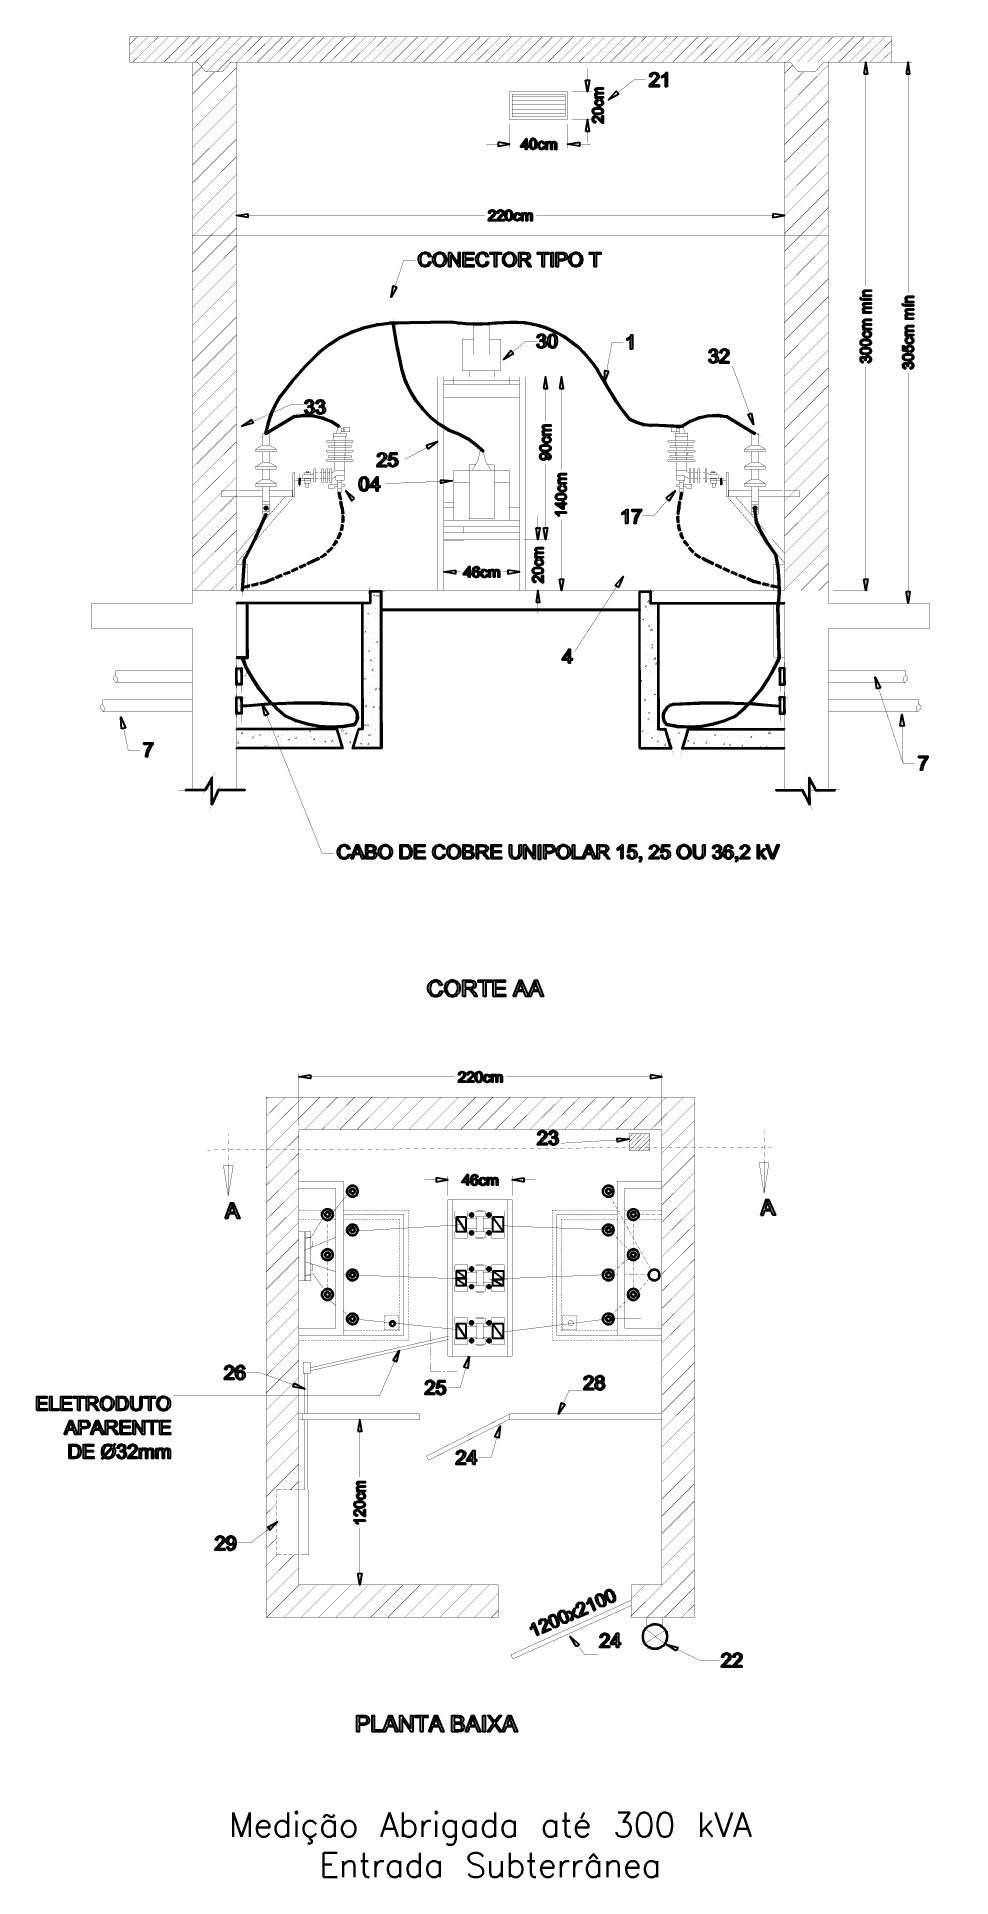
# Model space of a CAD drawing. Extents: x 219 to 1226, y 175 to 465.
# Drawn here: x 876.1 to 995, y 221.4 to 460.6 of the extents above; entities that cross this region are included whole.
import ezdxf

# ---------------------------------------------------------------- set-up
doc = ezdxf.new("R2010")
doc.units = 0
doc.header["$MEASUREMENT"] = 0
for name, color, linetype in [('C00-00-00-BLACK', 7, 'Continuous'), ('C00-7E-FF', 150, 'Continuous'), ('C00-FF-00', 3, 'Continuous'), ('CFF-00-00', 1, 'Continuous'), ('CFF-7E-00', 30, 'Continuous')]:
    doc.layers.add(name, color=color, linetype=linetype)
doc.styles.get("Standard").update_dxf_attribs({"font": 'txt.shx', "height": 0.4})

msp = doc.modelspace()

# ---------------------------------------------------------------- texts
at = {"linetype": 'ByBlock', "insert": (881.44, 229.77), "char_height": 3.1454, "attachment_point": 1}
msp.add_mtext_dynamic_manual_height_columns('\\pxqc;Medição Abrigada até 300 kVA\\PEntrada Subterrânea', width=107.2597, gutter_width=7.86, heights=[11.17], dxfattribs=at)

# ---------------------------------------------------------------- linework, layer by layer
at = {"layer": 'C00-00-00-BLACK', "const_width": 0.0423}
for points in [[(888.15, 459.61), (889.17, 460.63)], [(888.15, 458.25), (890.53, 460.63)], [(987.23, 460.63), (888.15, 460.63)], [(896.98, 457.36), (888.15, 457.36), (888.15, 460.63)], [(888.58, 457.36), (891.89, 460.63)], [(889.94, 457.36), (893.2, 460.63)], [(891.29, 457.36), (894.56, 460.63)], [(892.65, 457.36), (895.92, 460.63)], [(894.01, 457.36), (897.27, 460.63)], [(895.32, 457.36), (898.63, 460.63)], [(896.68, 457.36), (899.95, 460.63)], [(897.48, 456.77), (901.3, 460.63)], [(898.12, 456.09), (902.66, 460.63)], [(899.48, 456.09), (904.02, 460.63)], [(902.11, 457.36), (905.37, 460.63)], [(903.42, 457.36), (906.73, 460.63)], [(904.78, 457.36), (908.05, 460.63)], [(906.14, 457.36), (909.4, 460.63)], [(907.5, 457.36), (910.76, 460.63)], [(908.85, 457.36), (912.12, 460.63)], [(910.17, 457.36), (913.47, 460.63)], [(911.52, 457.36), (914.79, 460.63)], [(912.88, 457.36), (916.15, 460.63)], [(914.24, 457.36), (917.5, 460.63)], [(915.59, 457.36), (918.86, 460.63)], [(916.91, 457.36), (920.22, 460.63)], [(918.27, 457.36), (921.58, 460.63)], [(919.62, 457.36), (922.89, 460.63)], [(920.98, 457.36), (924.25, 460.63)], [(922.34, 457.36), (925.6, 460.63)], [(923.7, 457.36), (926.96, 460.63)], [(925.01, 457.36), (928.32, 460.63)], [(926.37, 457.36), (929.63, 460.63)], [(927.72, 457.36), (930.99, 460.63)], [(929.08, 457.36), (932.35, 460.63)], [(930.44, 457.36), (933.7, 460.63)], [(931.75, 457.36), (935.06, 460.63)], [(933.11, 457.36), (936.42, 460.63)], [(934.47, 457.36), (937.73, 460.63)], [(935.82, 457.36), (939.09, 460.63)], [(937.18, 457.36), (940.45, 460.63)], [(938.54, 457.36), (941.81, 460.63)], [(939.85, 457.36), (943.16, 460.63)], [(941.21, 457.36), (944.48, 460.63)], [(942.57, 457.36), (945.83, 460.63)], [(943.93, 457.36), (947.19, 460.63)], [(945.28, 457.36), (948.55, 460.63)], [(946.6, 457.36), (949.9, 460.63)], [(947.95, 457.36), (951.22, 460.63)], [(949.31, 457.36), (952.58, 460.63)], [(950.67, 457.36), (953.94, 460.63)], [(952.03, 457.36), (955.29, 460.63)], [(953.38, 457.36), (956.65, 460.63)], [(954.7, 457.36), (958.01, 460.63)], [(956.06, 457.36), (959.32, 460.63)], [(957.41, 457.36), (960.68, 460.63)], [(958.77, 457.36), (962.04, 460.63)], [(960.13, 457.36), (963.39, 460.63)], [(961.44, 457.36), (964.75, 460.63)], [(962.8, 457.36), (966.06, 460.63)], [(964.16, 457.36), (967.42, 460.63)], [(965.51, 457.36), (968.78, 460.63)], [(966.87, 457.36), (970.14, 460.63)], [(968.19, 457.36), (971.49, 460.63)], [(969.54, 457.36), (972.85, 460.63)], [(970.9, 457.36), (974.16, 460.63)], [(972.26, 457.36), (975.52, 460.63)], [(973.61, 457.36), (976.88, 460.63)], [(974.97, 457.36), (978.24, 460.63)], [(976.29, 457.36), (979.59, 460.63)], [(977.64, 457.36), (980.91, 460.63)], [(979, 457.36), (982.27, 460.63)], [(980.36, 457.36), (983.62, 460.63)], [(981.71, 457.36), (984.98, 460.63)], [(983.03, 457.36), (986.34, 460.63)], [(984.39, 457.36), (987.23, 460.16)], [(987.23, 457.36), (987.23, 460.63)], [(896.34, 387), (896.34, 457.36)], [(898.08, 456.09), (896.98, 457.36)], [(898.08, 456.09), (900.2, 456.09), (901.35, 457.36)], [(901.35, 457.36), (974.04, 457.36)], [(902.07, 388.65), (902.07, 457.36)], [(973.32, 388.65), (973.32, 457.36)], [(973.32, 451.26), (979.04, 457.02)], [(977.3, 456.09), (975.14, 456.09), (974.04, 457.36)], [(977.3, 456.09), (978.41, 457.36)], [(978.41, 457.36), (987.23, 457.36)], [(979.04, 387), (979.04, 457.36)], [(985.74, 457.36), (987.23, 458.8)], [(987.1, 457.36), (987.23, 457.45)], [(896.34, 455.54), (897.53, 456.73)], [(896.34, 450.88), (902.07, 456.64)], [(896.34, 453.21), (899.22, 456.09)], [(973.32, 455.92), (974.38, 456.98)], [(973.32, 453.59), (975.78, 456.09)], [(973.32, 448.97), (979.04, 454.69)], [(896.34, 448.59), (902.07, 454.31)], [(973.32, 446.64), (979.04, 452.36)], [(896.34, 446.26), (902.07, 451.98)], [(973.32, 444.35), (979.04, 450.07)], [(896.34, 443.97), (902.07, 449.69)], [(973.32, 442.02), (979.04, 447.74)], [(896.34, 441.64), (902.07, 447.36)], [(896.34, 439.31), (902.07, 445.07)], [(973.32, 439.69), (979.04, 445.45)], [(896.34, 437.02), (902.07, 442.74)], [(973.32, 437.4), (979.04, 443.12)], [(896.34, 434.69), (902.07, 440.41)], [(973.32, 435.07), (979.04, 440.79)], [(896.34, 432.4), (902.07, 438.12)], [(973.32, 432.78), (979.04, 438.5)], [(896.34, 430.06), (902.07, 435.79)], [(973.32, 430.45), (979.04, 436.17)], [(896.34, 434.86), (979.04, 434.86)], [(896.34, 427.73), (902.07, 433.5)], [(973.32, 428.12), (979.04, 433.88)], [(896.34, 425.45), (902.07, 431.17)], [(973.32, 425.83), (979.04, 431.55)], [(896.34, 423.12), (902.07, 428.84)], [(973.32, 423.5), (979.04, 429.22)], [(896.34, 420.82), (902.07, 426.55)], [(973.32, 421.21), (979.04, 426.93)], [(896.34, 418.49), (902.07, 424.22)], [(973.32, 418.87), (979.04, 424.6)], [(896.34, 416.16), (902.07, 421.89)], [(932.86, 421.33), (931.46, 421.33), (931.46, 417.22), (936.38, 417.22), (936.38, 421.33), (934.98, 421.33)], [(932.86, 419.26), (932.86, 423.37)], [(932.86, 423.37), (934.98, 423.37)], [(934.98, 419.26), (934.98, 423.37)], [(973.32, 416.54), (979.04, 422.27)], [(896.34, 413.87), (902.07, 419.6)], [(973.32, 414.25), (979.04, 419.98)], [(896.34, 411.54), (902.07, 417.26)], [(929, 388.65), (929, 416.42), (928.19, 416.42), (928.19, 388.65)], [(929, 416.42), (938.84, 416.42)], [(930.31, 416.42), (930.31, 415.44)], [(932.31, 416.42), (932.31, 417.22)], [(935.57, 416.42), (935.57, 417.22)], [(937.52, 416.42), (937.52, 415.44)], [(939.64, 388.65), (939.64, 416.42), (938.84, 416.42), (938.84, 388.65)], [(973.32, 411.92), (979.04, 417.65)], [(896.34, 409.25), (902.07, 414.98)], [(929, 415.91), (938.84, 415.91)], [(929, 415.44), (938.84, 415.44)], [(973.32, 409.63), (979.04, 415.36)], [(896.34, 406.92), (902.07, 412.64)], [(929, 413.79), (938.84, 413.79)], [(973.32, 407.3), (979.04, 413.03)], [(896.34, 404.59), (902.07, 410.31)], [(915.17, 409.68), (915.09, 409.13)], [(915.64, 409.8), (915.64, 409.97), (915.17, 409.97), (915.17, 409.68)], [(915.17, 409.13), (915.64, 409.13), (915.64, 409.25)], [(915.72, 409.68), (915.64, 409.8)], [(915.72, 409.38), (915.64, 409.25)], [(959.66, 409.68), (959.7, 409.8)], [(959.66, 409.38), (959.7, 409.25)], [(959.7, 409.8), (959.7, 409.97), (960.21, 409.97), (960.21, 409.68)], [(960.21, 409.13), (959.7, 409.13), (959.7, 409.25)], [(960.21, 409.68), (960.29, 409.13)], [(973.32, 404.97), (979.04, 410.69)], [(896.34, 402.3), (902.07, 408.02)], [(904.57, 407.05), (905.46, 407.56)], [(906.35, 407.56), (907.24, 407.05)], [(913.81, 408.15), (913.79, 408.15), (913.73, 408.09), (913.73, 408.07), (913.73, 408.03), (913.79, 407.94), (913.81, 407.94)], [(913.81, 406.88), (913.79, 406.88), (913.73, 406.82), (913.73, 406.8), (913.73, 406.76), (913.79, 406.67), (913.81, 406.67)], [(917.12, 408.11), (913.81, 408.11)], [(913.81, 407.9), (917.12, 407.9)], [(917.12, 406.88), (913.81, 406.88)], [(914.07, 407.47), (914.05, 407.47), (913.98, 407.41), (913.98, 407.39), (913.98, 407.36), (914.05, 407.26), (914.07, 407.26)], [(916.91, 407.47), (914.07, 407.47)], [(914.07, 407.26), (916.91, 407.26)], [(914.75, 408.11), (914.71, 408.74)], [(914.75, 407.47), (914.75, 407.9)], [(914.75, 406.88), (914.75, 407.26)], [(916.19, 408.11), (916.23, 408.74)], [(916.19, 407.47), (916.19, 407.9)], [(916.19, 406.88), (916.19, 407.26)], [(916.91, 407.26), (916.94, 407.26), (917.04, 407.36), (917.04, 407.39), (917.04, 407.41), (916.94, 407.47), (916.91, 407.47)], [(917.12, 407.94), (917.15, 407.94), (917.25, 408.03), (917.25, 408.07), (917.25, 408.09), (917.15, 408.15), (917.12, 408.15)], [(917.12, 406.67), (917.15, 406.67), (917.25, 406.76), (917.25, 406.8), (917.25, 406.82), (917.15, 406.88), (917.12, 406.88)], [(932.64, 404.29), (932.81, 404.46), (933.41, 405.44), (933.66, 406.42), (933.66, 406.75)], [(933.62, 406.75), (934.21, 406.75)], [(934.21, 406.75), (934.21, 406.42), (934.46, 405.44), (935.03, 404.46), (935.19, 404.29)], [(958.22, 408.15), (958.2, 408.15), (958.13, 408.09), (958.13, 408.07), (958.13, 408.03), (958.2, 407.94), (958.22, 407.94)], [(958.22, 406.88), (958.2, 406.88), (958.13, 406.82), (958.13, 406.8), (958.13, 406.76), (958.2, 406.67), (958.22, 406.67)], [(958.22, 408.11), (961.57, 408.11)], [(961.57, 407.9), (958.22, 407.9)], [(958.22, 406.88), (961.57, 406.88)], [(958.47, 407.47), (958.45, 407.47), (958.39, 407.41), (958.39, 407.39), (958.39, 407.36), (958.45, 407.26), (958.47, 407.26)], [(958.47, 407.47), (961.31, 407.47)], [(961.31, 407.26), (958.47, 407.26)], [(959.15, 408.11), (959.15, 408.74)], [(959.15, 407.47), (959.15, 407.9)], [(959.2, 406.88), (959.2, 407.26)], [(960.59, 406.88), (960.59, 407.26)], [(960.64, 408.11), (960.64, 408.74)], [(960.64, 407.47), (960.64, 407.9)], [(961.31, 407.26), (961.35, 407.26), (961.44, 407.36), (961.44, 407.39), (961.44, 407.41), (961.35, 407.47), (961.31, 407.47)], [(961.57, 407.94), (961.6, 407.94), (961.69, 408.03), (961.69, 408.07), (961.69, 408.09), (961.6, 408.15), (961.57, 408.15)], [(961.57, 406.67), (961.6, 406.67), (961.69, 406.76), (961.69, 406.8), (961.69, 406.82), (961.6, 406.88), (961.57, 406.88)], [(969.03, 407.56), (968.1, 407.05)], [(970.81, 407.05), (969.92, 407.56)], [(973.32, 402.68), (979.04, 408.4)], [(896.34, 400.01), (902.07, 405.69)], [(904.57, 404.8), (905.46, 405.31)], [(905.46, 406.67), (905.46, 405.31), (906.35, 405.31), (906.35, 406.67)], [(905.46, 404.42), (905.46, 403.11), (906.35, 403.11), (906.35, 404.42)], [(906.35, 405.31), (907.24, 404.8)], [(913.81, 405.65), (913.79, 405.65), (913.73, 405.59), (913.73, 405.56), (913.73, 405.53), (913.79, 405.44), (913.81, 405.44)], [(913.81, 406.62), (917.12, 406.62)], [(917.12, 405.65), (913.81, 405.65)], [(913.81, 405.4), (917.12, 405.4)], [(914.07, 406.2), (914.05, 406.2), (913.98, 406.14), (913.98, 406.12), (913.98, 406.08), (914.05, 405.99), (914.07, 405.99)], [(916.91, 406.2), (914.07, 406.2)], [(914.07, 405.99), (916.91, 405.99)], [(914.75, 406.2), (914.75, 406.62)], [(914.79, 406.2), (914.75, 406.62)], [(914.79, 405.65), (914.79, 405.99)], [(914.83, 404.21), (914.79, 405.4)], [(916.1, 403.66), (916.15, 405.4)], [(916.15, 406.2), (916.19, 406.62)], [(916.15, 405.65), (916.15, 405.99)], [(916.19, 406.2), (916.19, 406.62)], [(916.91, 405.99), (916.94, 405.99), (917.04, 406.08), (917.04, 406.12), (917.04, 406.14), (916.94, 406.2), (916.91, 406.2)], [(917.12, 405.44), (917.15, 405.44), (917.25, 405.53), (917.25, 405.56), (917.25, 405.59), (917.15, 405.65), (917.12, 405.65)], [(933.2, 405.02), (932.31, 405.02), (932.31, 397.98), (935.57, 397.98), (935.57, 405.02), (934.64, 405.02)], [(958.22, 405.65), (958.2, 405.65), (958.13, 405.59), (958.13, 405.56), (958.13, 405.53), (958.2, 405.44), (958.22, 405.44)], [(961.57, 406.62), (958.22, 406.62)], [(958.22, 405.65), (961.57, 405.65)], [(961.57, 405.4), (958.22, 405.4)], [(958.47, 406.2), (958.45, 406.2), (958.39, 406.14), (958.39, 406.12), (958.39, 406.08), (958.45, 405.99), (958.47, 405.99)], [(958.47, 406.2), (961.31, 406.2)], [(961.31, 405.99), (958.47, 405.99)], [(959.15, 406.2), (959.15, 406.62)], [(959.2, 406.2), (959.2, 406.62)], [(959.2, 405.65), (959.2, 405.99)], [(959.24, 403.66), (959.2, 405.4)], [(960.55, 404.21), (960.59, 405.4)], [(960.59, 406.2), (960.59, 406.62)], [(960.59, 405.65), (960.59, 405.99)], [(960.64, 406.2), (960.64, 406.62)], [(961.31, 405.99), (961.35, 405.99), (961.44, 406.08), (961.44, 406.12), (961.44, 406.14), (961.35, 406.2), (961.31, 406.2)], [(961.57, 405.44), (961.6, 405.44), (961.69, 405.53), (961.69, 405.56), (961.69, 405.59), (961.6, 405.65), (961.57, 405.65)], [(969.03, 405.31), (968.1, 404.8)], [(969.92, 406.67), (969.92, 405.31), (969.03, 405.31), (969.03, 406.67)], [(969.92, 404.42), (969.92, 403.11), (969.03, 403.11), (969.03, 404.42)], [(970.81, 404.8), (969.92, 405.31)], [(973.32, 400.35), (979.04, 406.07)], [(973.32, 388.65), (973.32, 405.95)], [(896.34, 397.68), (902.07, 403.4)], [(904.57, 402.55), (905.46, 403.11)], [(905.46, 402.17), (905.46, 398.57), (906.35, 398.57), (906.35, 402.17)], [(906.35, 403.11), (907.24, 402.55)], [(909.4, 404), (909.66, 404), (909.66, 400.9), (909.36, 400.9), (909.36, 404)], [(911.74, 402.98), (909.66, 402.98)], [(912.12, 403.23), (909.91, 403.23)], [(910.25, 403.23), (910.29, 403.23)], [(910.25, 402.43), (910.29, 402.43)], [(910.68, 403.74), (911.86, 403.74)], [(910.68, 403.7), (910.68, 403.23)], [(911.86, 403.74), (912.12, 403.95)], [(912.33, 403.95), (912.67, 403.95)], [(912.33, 403.23), (912.67, 403.23)], [(912.88, 403.95), (913.14, 403.95)], [(912.88, 403.23), (913.14, 403.23)], [(913.35, 403.95), (913.69, 403.95)], [(913.35, 403.23), (913.69, 403.23)], [(913.9, 403.95), (914.19, 403.95)], [(913.9, 403.23), (914.19, 403.23)], [(914.07, 402.21), (914.07, 402.47)], [(914.07, 402.47), (915.25, 402.47)], [(914.07, 402.21), (914.07, 401.92)], [(914.45, 403.91), (914.83, 404.21)], [(914.45, 403.19), (915.25, 403.66)], [(914.75, 401.92), (914.92, 402.21)], [(914.83, 404.21), (916.15, 404.21)], [(914.92, 402.21), (915.25, 402.21)], [(915, 403.53), (915, 402.98)], [(915, 402.98), (916.06, 402.98)], [(915.25, 403.66), (916.1, 403.66)], [(915.68, 402.47), (915.68, 402.98), (915.25, 402.98), (915.25, 401.37), (915.68, 401.37), (915.68, 402.17)], [(915.25, 402.72), (915.68, 402.68)], [(915.68, 402.47), (916.1, 402.47)], [(916.1, 402.17), (915.68, 402.17)], [(916.06, 402.98), (916.06, 403.66)], [(916.1, 402.47), (916.1, 402.17)], [(937.52, 397.77), (937.52, 404.29), (930.31, 404.29), (930.31, 397.77)], [(930.31, 402.64), (932.31, 402.64)], [(935.57, 402.64), (937.52, 402.64)], [(960.55, 404.21), (959.24, 404.21)], [(960.13, 403.66), (959.24, 403.66)], [(959.28, 402.47), (959.28, 402.17)], [(959.7, 402.47), (959.28, 402.47)], [(959.28, 402.17), (959.7, 402.17)], [(959.32, 402.98), (959.32, 403.66)], [(960.34, 402.98), (959.32, 402.98)], [(959.7, 402.47), (959.7, 402.98), (960.13, 402.98), (960.13, 401.37), (959.7, 401.37), (959.7, 402.17)], [(960.13, 402.72), (959.7, 402.68)], [(960.93, 403.19), (960.13, 403.66)], [(961.27, 402.47), (960.13, 402.47)], [(960.47, 402.21), (960.13, 402.21)], [(960.34, 403.53), (960.34, 402.98)], [(960.64, 401.92), (960.47, 402.21)], [(960.93, 403.91), (960.55, 404.21)], [(961.44, 403.95), (961.14, 403.95)], [(961.44, 403.23), (961.14, 403.23)], [(961.27, 402.21), (961.27, 402.47)], [(961.27, 402.21), (961.27, 401.92)], [(962.04, 403.95), (961.65, 403.95)], [(962.04, 403.23), (961.65, 403.23)], [(962.46, 403.95), (962.25, 403.95)], [(962.46, 403.23), (962.25, 403.23)], [(963.01, 403.95), (962.71, 403.95)], [(963.01, 403.23), (962.71, 403.23)], [(963.52, 403.74), (963.22, 403.95)], [(963.22, 403.23), (965.47, 403.23)], [(964.71, 403.74), (963.52, 403.74)], [(963.65, 402.98), (965.68, 402.98)], [(964.71, 403.7), (964.71, 403.23)], [(965.09, 403.23), (965.13, 403.23)], [(965.09, 402.43), (965.13, 402.43)], [(965.98, 404), (965.72, 404), (965.72, 400.9), (966.02, 400.9), (966.02, 404)], [(969.03, 403.11), (968.1, 402.55)], [(969.92, 402.17), (969.92, 398.57), (969.03, 398.57), (969.03, 402.17)], [(970.81, 402.55), (969.92, 403.11)], [(973.32, 398.06), (979.04, 403.78)], [(896.34, 395.39), (902.07, 401.07)], [(902.07, 401.67), (900.12, 401.67), (900.12, 400.86), (903.68, 400.86)], [(905.46, 401.67), (902.28, 401.67)], [(908.38, 400.86), (903.68, 395.39)], [(903.68, 400.86), (905.46, 400.86)], [(909.36, 400.69), (903.68, 394.12)], [(909.36, 400.69), (903.68, 394.12)], [(905.46, 400.18), (906.35, 400.18)], [(905.46, 399.8), (906.35, 399.8)], [(906.35, 401.67), (909.4, 401.67)], [(906.35, 400.86), (909.4, 400.86)], [(909.4, 401.67), (909.4, 400.86)], [(914.07, 401.92), (914.75, 401.92)], [(915.25, 401.92), (915.68, 401.88)], [(929, 400.1), (930.31, 400.1)], [(960.13, 401.92), (959.7, 401.88)], [(961.27, 401.92), (960.64, 401.92)], [(969.03, 401.67), (965.98, 401.67)], [(965.98, 401.67), (965.98, 400.86)], [(969.03, 400.86), (965.98, 400.86)], [(966.02, 400.69), (970.86, 395.1)], [(966.02, 400.69), (970.86, 395.1)], [(966.95, 400.86), (970.86, 396.32)], [(969.92, 400.18), (969.03, 400.18)], [(969.92, 399.8), (969.03, 399.8)], [(969.92, 401.67), (973.06, 401.67)], [(971.66, 400.86), (969.92, 400.86)], [(973.32, 401.67), (975.27, 401.67), (975.27, 400.86), (971.66, 400.86)], [(973.32, 395.77), (979.04, 401.45)], [(896.34, 393.06), (902.07, 398.78)], [(905.46, 398.91), (906.35, 398.91)], [(929, 399.42), (930.31, 399.42)], [(929, 397.77), (938.84, 397.77)], [(937.52, 399.42), (938.84, 399.42)], [(969.92, 398.91), (969.03, 398.91)], [(973.32, 393.44), (979.04, 399.17)], [(896.34, 390.77), (902.07, 396.49)], [(903.68, 395.39), (902.07, 393.48)], [(929, 396.96), (938.84, 396.96)], [(929, 396.15), (938.84, 396.15)], [(929, 395.31), (938.84, 395.31)], [(931.54, 395.31), (931.54, 395.18), (929, 395.18)], [(931.54, 396.96), (931.54, 396.15)], [(971.66, 395.39), (973.32, 393.48)], [(973.32, 391.15), (979.04, 396.88)], [(896.55, 388.65), (902.07, 394.16)], [(903.68, 394.12), (902.07, 392.25)], [(903.68, 394.12), (902.07, 392.25)], [(971.66, 394.12), (973.32, 392.25)], [(971.66, 394.12), (973.32, 392.25)], [(973.32, 388.82), (979.04, 394.54)], [(898.84, 388.65), (902.07, 391.87)], [(902.07, 392.08), (903.47, 392.08)], [(903.47, 392.08), (903.47, 388.65)], [(971.88, 392.08), (971.88, 388.65)], [(973.32, 392.08), (971.88, 392.08)], [(975.44, 388.65), (979.04, 392.25)], [(896.34, 388.65), (971.88, 388.65)], [(901.17, 388.65), (902.07, 389.54)], [(903.47, 388.65), (902.07, 388.65)], [(919.84, 388.23), (919.88, 388.23)], [(919.84, 388.02), (920.09, 388.1)], [(919.84, 388.02), (920, 387.93)], [(920, 387.93), (920.09, 388.1)], [(920.18, 387.93), (920.35, 388.1)], [(920.18, 387.93), (920.35, 387.89)], [(920.22, 388.48), (920.26, 388.48)], [(920.35, 387.89), (920.35, 388.1)], [(920.35, 387.93), (920.39, 387.93)], [(920.47, 387.93), (920.73, 388.23)], [(920.73, 388.23), (920.77, 387.89), (920.47, 387.93)], [(920.6, 388.44), (920.64, 388.44)], [(920.64, 388.35), (920.68, 388.35)], [(955.08, 388.44), (955.12, 388.44)], [(955.76, 388.02), (955.8, 388.02)], [(971.88, 388.65), (973.32, 388.65)], [(977.77, 388.65), (979.04, 389.92)], [(883.23, 387), (883.23, 383.73), (896.34, 383.73), (896.34, 362.71)], [(896.34, 387), (883.23, 387)], [(902.07, 362.71), (902.07, 387)], [(918.48, 385.64), (918.44, 385.81)], [(918.44, 385.64), (918.48, 385.64)], [(918.48, 386.07), (918.52, 386.07)], [(918.65, 385.9), (918.69, 385.9)], [(918.82, 385.9), (918.86, 385.9)], [(918.95, 385.77), (918.99, 385.77)], [(918.99, 386.96), (919.03, 386.96)], [(919.07, 385.64), (919.28, 385.73)], [(919.07, 385.64), (919.2, 385.56)], [(919.2, 385.56), (919.28, 385.73)], [(919.71, 386.28), (919.75, 386.28)], [(919.79, 387.04), (919.84, 387.04)], [(920.13, 386.28), (920.18, 386.28)], [(920.18, 387.38), (920.22, 387.38)], [(920.18, 385.94), (920.22, 385.94)], [(920.39, 385.81), (920.43, 385.81)], [(920.64, 385.47), (920.77, 385.64)], [(920.64, 385.47), (920.81, 385.43)], [(920.73, 386.24), (920.77, 386.24)], [(920.81, 385.43), (920.77, 385.64)], [(954.87, 387.13), (954.91, 387.13)], [(955.12, 386.49), (955.29, 386.66)], [(955.12, 386.49), (955.33, 386.45)], [(955.29, 386.7), (955.33, 386.7)], [(955.33, 386.45), (955.29, 386.66)], [(955.42, 387.17), (955.67, 387.42)], [(955.42, 387.17), (955.72, 387.13)], [(955.42, 386.11), (955.46, 386.11)], [(955.59, 387.25), (955.84, 387.34)], [(955.59, 387.25), (955.76, 387.17)], [(955.72, 387.13), (955.67, 387.42)], [(955.67, 385.81), (955.72, 385.81)], [(955.72, 386.91), (955.76, 386.91)], [(955.76, 387.17), (955.84, 387.34)], [(955.97, 385.39), (956.01, 385.39)], [(956.27, 386.24), (956.31, 386.24)], [(971.92, 387), (971.92, 379.96)], [(973.32, 362.71), (973.32, 387)], [(992.15, 387), (992.15, 383.73), (979.04, 383.73), (979.04, 362.71)], [(979.04, 387), (992.15, 387)], [(979.04, 387), (992.15, 387)], [(992.15, 385.39), (994.95, 385.39)], [(918.44, 383.35), (918.48, 383.35)], [(918.44, 383.23), (918.48, 383.35)], [(918.44, 383.35), (918.48, 383.35)], [(918.65, 383.95), (918.69, 383.95)], [(918.73, 383.18), (918.9, 383.4)], [(918.73, 383.18), (918.9, 383.18)], [(918.9, 383.18), (918.9, 383.4)], [(919.03, 384.58), (919.07, 384.58)], [(919.33, 384.63), (919.37, 384.63)], [(919.45, 383.23), (919.5, 383.23)], [(920.05, 384.12), (920.09, 384.12)], [(920.05, 383.01), (920.09, 383.01)], [(920.09, 385.18), (920.13, 385.18)], [(920.18, 382.85), (920.22, 382.85)], [(920.52, 383.61), (920.56, 383.61)], [(920.56, 384.29), (920.6, 384.29)], [(920.81, 384.54), (920.85, 384.54)], [(954.53, 383.65), (954.57, 383.65)], [(954.57, 384.84), (954.61, 384.84)], [(954.83, 384.88), (955.04, 384.96)], [(954.83, 384.88), (954.95, 384.8)], [(954.91, 385.01), (954.95, 385.01)], [(954.95, 384.8), (955.04, 384.96)], [(955.16, 384.75), (955.21, 384.75)], [(955.29, 383.73), (955.33, 383.73)], [(955.38, 384.96), (955.42, 384.96)], [(955.59, 384.03), (955.76, 384.2)], [(955.59, 384.03), (955.8, 383.99)], [(955.59, 383.65), (955.63, 383.65)], [(955.63, 384.75), (955.67, 384.75)], [(955.8, 383.99), (955.76, 384.2)], [(955.76, 383.82), (955.8, 383.82)], [(955.84, 383.44), (956.1, 383.69)], [(955.84, 383.44), (956.14, 383.4)], [(955.97, 384.03), (956.01, 384.03)], [(956.14, 383.4), (956.1, 383.69)], [(956.65, 385.09), (956.69, 385.09)], [(956.65, 384.96), (956.69, 384.96)], [(956.78, 383.56), (956.9, 383.65)], [(956.78, 383.56), (956.9, 383.48)], [(918.78, 381.78), (918.82, 381.78)], [(918.82, 381.02), (918.86, 381.02)], [(919.11, 382.46), (919.16, 382.46)], [(919.2, 380.73), (919.33, 380.94)], [(919.2, 380.73), (919.37, 380.73)], [(919.37, 380.73), (919.33, 380.94)], [(919.5, 381.19), (919.54, 381.19)], [(919.62, 381.15), (919.67, 381.15)], [(919.67, 382.34), (919.71, 382.34)], [(919.96, 380.85), (920, 380.85)], [(920, 381.91), (920.05, 381.91)], [(920.22, 381.95), (920.43, 382.04)], [(920.22, 381.95), (920.39, 381.83)], [(920.39, 381.83), (920.43, 382.04)], [(920.47, 382.42), (920.52, 382.42)], [(920.68, 382.08), (920.73, 382.08)], [(920.85, 382.42), (920.9, 382.42)], [(920.85, 381.32), (920.9, 381.32)], [(954.66, 382.04), (954.7, 382.04)], [(954.91, 382.51), (954.95, 382.51)], [(955.16, 380.6), (955.21, 380.6)], [(955.29, 382.55), (955.33, 382.55)], [(955.38, 381.61), (955.42, 381.61)], [(955.55, 382.55), (955.59, 382.55)], [(955.55, 381.49), (955.59, 381.49)], [(955.97, 381.19), (956.18, 381.28)], [(955.97, 381.19), (956.14, 381.11)], [(956.06, 381.57), (956.18, 381.74)], [(956.06, 381.57), (956.23, 381.53)], [(956.1, 381.49), (956.14, 381.49)], [(956.14, 381.11), (956.18, 381.28)], [(956.23, 381.53), (956.18, 381.74)], [(956.44, 382), (956.48, 382)], [(886.42, 378.31), (886.37, 378.24), (886.29, 377.87), (886.4, 377.52), (886.46, 377.46)], [(886.46, 378.31), (896.34, 378.31)], [(902.07, 378.31), (902.66, 378.31)], [(902.7, 377.5), (903, 377.5), (903.3, 377.67), (903.42, 378.1), (903.25, 379.92)], [(918.65, 379.79), (918.69, 379.79)], [(918.78, 379.88), (918.82, 379.88)], [(918.86, 379.5), (918.9, 379.5)], [(919.16, 378.73), (919.2, 378.73)], [(919.41, 379.58), (919.67, 379.66)], [(919.41, 379.58), (919.58, 379.45)], [(919.45, 379.11), (919.5, 379.11)], [(919.58, 379.45), (919.67, 379.66)], [(919.58, 379.07), (919.62, 379.07)], [(919.62, 378.27), (919.79, 378.48)], [(919.62, 378.27), (919.84, 378.27)], [(919.84, 378.27), (919.79, 378.48)], [(919.88, 378.65), (919.92, 378.65)], [(919.92, 379.75), (919.96, 379.75)], [(920, 380), (920.05, 380)], [(920.56, 380.13), (920.6, 380.13)], [(920.6, 379.45), (920.64, 379.45)], [(955.12, 378.65), (955.16, 378.65)], [(955.16, 378.82), (955.42, 378.9)], [(955.16, 378.82), (955.33, 378.73)], [(955.21, 379.03), (955.25, 379.03)], [(955.25, 380.22), (955.29, 380.22)], [(955.29, 378.39), (955.33, 378.39)], [(955.33, 378.73), (955.42, 378.9)], [(955.42, 378.18), (955.46, 378.18)], [(955.46, 379.28), (955.5, 379.28)], [(955.5, 380.39), (955.55, 380.39)], [(955.76, 380.3), (955.8, 380.3)], [(955.84, 378.18), (955.89, 378.18)], [(955.97, 379.88), (956.01, 379.88)], [(956.06, 380.34), (956.1, 380.34)], [(956.31, 379.71), (956.56, 379.96)], [(956.31, 379.71), (956.56, 379.66)], [(956.44, 379.2), (956.48, 379.2)], [(956.48, 379.07), (956.65, 379.28)], [(956.48, 379.07), (956.69, 379.07)], [(956.56, 379.66), (956.56, 379.96)], [(956.69, 379.07), (956.65, 379.28)], [(956.86, 378.57), (956.9, 378.57)], [(973.32, 379.96), (971.96, 379.96)], [(973.32, 378.31), (972.68, 378.31)], [(988.92, 378.31), (979.04, 378.31)], [(988.92, 377.46), (988.98, 377.52), (989.08, 377.87), (988.98, 378.24), (988.92, 378.31)], [(886.37, 377.71), (886.32, 377.68), (886.13, 377.47), (886.07, 377.22), (886.08, 377.16), (886.09, 377.1), (886.4, 376.68), (886.46, 376.66)], [(886.46, 376.66), (886.51, 376.71), (886.62, 377.06), (886.51, 377.41), (886.46, 377.46)], [(886.46, 376.66), (896.34, 376.66)], [(902.07, 376.66), (902.66, 376.66)], [(918.44, 377.46), (918.52, 377.55)], [(918.44, 377.25), (918.56, 377.25)], [(918.56, 377.25), (918.52, 377.55)], [(918.61, 377.21), (918.86, 377.29)], [(918.61, 377.21), (918.78, 377.08)], [(918.65, 375.68), (918.69, 375.68)], [(918.78, 377.63), (918.82, 377.63)], [(918.78, 377.08), (918.86, 377.29)], [(919.33, 376.1), (919.37, 376.1)], [(919.5, 376.4), (919.54, 376.4)], [(919.79, 376.49), (919.84, 376.49)], [(919.84, 377.55), (919.88, 377.55)], [(919.96, 377.76), (920, 377.76)], [(920, 375.68), (920.05, 375.68)], [(920.09, 375.81), (920.26, 376.02)], [(920.09, 375.81), (920.3, 375.81)], [(920.3, 375.81), (920.26, 376.02)], [(920.3, 376.53), (920.35, 376.53)], [(920.35, 377.71), (920.39, 377.71)], [(920.56, 375.89), (920.81, 375.98)], [(920.56, 375.98), (920.6, 375.98)], [(920.56, 375.89), (920.73, 375.77)], [(920.68, 377.93), (920.73, 377.93)], [(920.73, 375.77), (920.81, 375.98)], [(954.49, 377), (954.53, 377)], [(954.49, 376.49), (954.61, 376.53)], [(954.49, 376.4), (954.53, 376.36)], [(954.53, 376.36), (954.61, 376.53)], [(954.61, 376.83), (954.74, 377.04)], [(954.61, 376.83), (954.78, 376.83)], [(954.78, 376.83), (954.74, 377.04)], [(954.74, 376.62), (954.78, 376.62)], [(955.16, 376.45), (955.21, 376.45)], [(955.33, 376.02), (955.38, 376.02)], [(955.38, 377.12), (955.42, 377.12)], [(955.59, 377.88), (955.63, 377.88)], [(955.93, 375.72), (955.97, 375.72)], [(956.23, 376.91), (956.27, 376.91)], [(956.73, 375.98), (956.9, 376.15)], [(956.73, 375.98), (956.9, 375.93)], [(956.78, 376.87), (956.82, 376.87)], [(956.78, 375.72), (956.82, 375.72)], [(973.32, 376.66), (972.68, 376.66)], [(979.04, 376.66), (988.92, 376.66)], [(988.88, 377.46), (988.83, 377.41), (988.74, 377.06), (988.87, 376.71), (988.92, 376.66)], [(988.92, 376.66), (988.98, 376.68), (989.34, 377.1), (989.35, 377.16), (989.35, 377.3), (989.1, 377.68), (989.05, 377.71)], [(884.68, 373.94), (884.62, 373.91), (884.43, 373.7), (884.37, 373.45), (884.38, 373.39), (884.39, 373.33), (884.71, 372.91), (884.76, 372.88)], [(884.72, 374.54), (884.68, 374.47), (884.6, 374.1), (884.71, 373.74), (884.76, 373.69)], [(884.76, 374.54), (896.34, 374.54)], [(884.76, 372.88), (884.81, 372.94), (884.92, 373.29), (884.81, 373.64), (884.76, 373.69)], [(902.07, 374.54), (902.66, 374.54)], [(918.56, 373.94), (918.61, 373.94)], [(918.61, 375.13), (918.65, 375.13)], [(918.69, 374.45), (918.73, 374.45)], [(918.73, 373.56), (918.99, 373.81)], [(918.73, 373.56), (919.03, 373.52)], [(918.78, 373.48), (918.82, 373.48)], [(919.03, 373.52), (918.99, 373.81)], [(919.41, 374.96), (919.45, 374.96)], [(919.45, 375.22), (919.5, 375.22)], [(919.71, 374.28), (919.75, 374.28)], [(919.75, 375.38), (919.79, 375.38)], [(919.79, 373.52), (920, 373.6)], [(919.79, 373.52), (919.92, 373.39)], [(919.84, 374.11), (919.88, 374.11)], [(919.92, 373.39), (920, 373.6)], [(920.43, 374.37), (920.47, 374.37)], [(920.56, 373.35), (920.68, 373.56)], [(920.56, 373.35), (920.73, 373.35)], [(920.68, 375.38), (920.73, 375.38)], [(920.68, 373.81), (920.73, 373.81)], [(920.73, 373.35), (920.68, 373.56)], [(954.53, 374.88), (954.57, 374.88)], [(954.95, 373.56), (955, 373.56)], [(955.04, 374.37), (955.21, 374.58)], [(955.04, 374.37), (955.25, 374.37)], [(955.08, 374.28), (955.12, 374.28)], [(955.25, 374.37), (955.21, 374.58)], [(955.25, 373.86), (955.29, 373.86)], [(955.29, 374.92), (955.33, 374.92)], [(955.29, 374.28), (955.33, 374.28)], [(955.59, 375.22), (955.63, 375.22)], [(955.89, 374.41), (955.93, 374.41)], [(955.93, 375.6), (955.97, 375.6)], [(956.27, 374.79), (956.31, 374.79)], [(956.27, 373.27), (956.31, 373.27)], [(956.31, 375.13), (956.56, 375.22)], [(956.31, 375.13), (956.48, 375.05)], [(956.48, 375.05), (956.56, 375.22)], [(956.69, 373.48), (956.73, 373.48)], [(956.9, 374.07), (956.95, 374.07)], [(973.32, 374.54), (972.68, 374.54)], [(990.62, 374.54), (979.04, 374.54)], [(990.58, 373.69), (990.52, 373.64), (990.44, 373.29), (990.57, 372.94), (990.62, 372.88)], [(990.62, 373.69), (990.67, 373.74), (990.78, 374.1), (990.67, 374.47), (990.62, 374.54)], [(990.62, 372.88), (990.67, 372.91), (991.03, 373.33), (991.05, 373.39), (991.05, 373.53), (990.8, 373.91), (990.75, 373.94)], [(884.76, 372.88), (896.34, 372.88)], [(902.07, 372.88), (902.66, 372.88)], [(918.65, 371.53), (918.69, 371.53)], [(918.65, 371.1), (918.82, 371.27)], [(918.65, 371.1), (918.86, 371.06)], [(918.73, 372.33), (918.78, 372.33)], [(918.86, 371.06), (918.82, 371.27)], [(918.95, 372.8), (918.99, 372.8)], [(918.99, 371.15), (919.2, 371.23)], [(918.99, 371.15), (919.16, 371.02)], [(919.16, 371.02), (919.2, 371.23)], [(919.16, 371.02), (919.2, 371.02)], [(919.58, 371.02), (919.62, 371.02)], [(919.62, 372.12), (919.67, 372.12)], [(919.67, 373.22), (919.71, 373.22)], [(919.79, 372.67), (919.84, 372.67)], [(920.18, 371.78), (920.22, 371.78)], [(920.47, 372.25), (920.52, 372.25)], [(920.56, 371.87), (920.6, 371.87)], [(920.9, 370.93), (920.94, 370.93)], [(955, 371.44), (955.04, 371.44)], [(955.04, 373.14), (955.08, 373.14)], [(955.16, 372.29), (955.21, 372.29)], [(955.16, 371.65), (955.21, 371.65)], [(955.21, 372.76), (955.25, 372.76)], [(955.42, 371.99), (955.46, 371.99)], [(955.5, 371.91), (955.67, 372.08)], [(955.5, 371.91), (955.72, 371.91)], [(955.55, 372.76), (955.76, 372.84)], [(955.55, 372.76), (955.72, 372.67)], [(955.72, 371.91), (955.67, 372.08)], [(955.72, 372.67), (955.76, 372.84)], [(955.93, 371.57), (955.97, 371.57)], [(956.06, 371.82), (956.1, 371.82)], [(956.61, 370.98), (956.65, 370.98)], [(956.73, 371.4), (956.78, 371.4)], [(956.82, 371.87), (956.86, 371.87)], [(956.86, 372.97), (956.9, 372.97)], [(973.32, 372.88), (972.68, 372.88)], [(979.04, 372.88), (990.62, 372.88)], [(902.11, 368.81), (902.36, 369.07)], [(902.11, 368.81), (902.4, 368.77)], [(902.4, 368.77), (902.36, 369.07)], [(902.66, 370.08), (902.83, 370.25)], [(902.66, 370.08), (902.87, 370.04)], [(902.74, 370), (902.79, 370)], [(902.79, 368.73), (902.83, 368.73)], [(902.87, 370.04), (902.83, 370.25)], [(902.83, 369.83), (902.87, 369.83)], [(903.34, 368.9), (903.38, 368.9)], [(903.47, 369.58), (903.51, 369.58)], [(903.64, 369.62), (903.68, 369.62)], [(904.06, 369.58), (904.31, 369.66)], [(904.06, 369.58), (904.23, 369.45)], [(904.23, 369.45), (904.31, 369.66)], [(904.48, 369.75), (904.53, 369.75)], [(904.48, 368.98), (904.53, 368.98)], [(904.53, 370.04), (904.57, 370.04)], [(904.53, 369.96), (904.57, 369.96)], [(904.86, 368.6), (904.91, 368.6)], [(904.99, 369.87), (905.16, 370.04)], [(904.99, 369.87), (905.2, 369.83)], [(905.2, 369.83), (905.16, 370.04)], [(905.2, 369.49), (905.25, 369.49)], [(905.25, 369.24), (905.29, 369.24)], [(905.59, 368.26), (905.84, 368.52)], [(905.71, 369.92), (905.76, 369.92)], [(905.88, 368.22), (905.84, 368.52)], [(906.05, 368.52), (906.1, 368.52)], [(906.14, 369.2), (906.18, 369.2)], [(906.18, 370.25), (906.22, 370.25)], [(906.26, 369.87), (906.31, 369.87)], [(906.81, 370.6), (906.9, 370.64)], [(906.81, 370.6), (906.98, 370.51)], [(906.9, 368.86), (906.94, 368.86)], [(906.94, 369.45), (906.98, 369.45)], [(906.98, 370.51), (907.03, 370.64)], [(907.2, 369.53), (907.24, 369.53)], [(907.37, 369.66), (907.54, 369.83)], [(907.37, 369.66), (907.54, 369.66)], [(907.54, 369.66), (907.54, 369.83)], [(907.75, 368.98), (907.79, 368.98)], [(907.79, 370.17), (907.83, 370.17)], [(907.83, 369.41), (907.88, 369.41)], [(907.88, 370.51), (907.92, 370.51)], [(907.96, 368.86), (908, 368.86)], [(908, 369.79), (908.05, 369.79)], [(908.6, 370.25), (908.64, 370.25)], [(908.68, 369.37), (908.73, 369.37)], [(908.77, 369.28), (908.98, 369.37)], [(908.77, 369.28), (908.94, 369.2)], [(908.94, 369.2), (908.98, 369.37)], [(908.98, 369.15), (909.02, 369.15)], [(909.11, 369.87), (909.15, 369.87)], [(909.49, 368.56), (909.53, 368.56)], [(909.53, 369.66), (909.57, 369.66)], [(909.7, 369.45), (909.87, 369.66)], [(909.7, 369.45), (909.91, 369.45)], [(909.74, 369.7), (909.78, 369.7)], [(909.83, 370.43), (909.87, 370.43)], [(909.91, 369.45), (909.87, 369.66)], [(909.87, 369.15), (909.91, 369.15)], [(910.46, 369.28), (910.51, 369.28)], [(911.01, 370.21), (911.06, 370.21)], [(911.06, 369.41), (911.1, 369.41)], [(911.14, 368.77), (911.18, 368.77)], [(911.18, 369.87), (911.23, 369.87)], [(911.52, 370.34), (911.74, 370.43)], [(911.52, 370.34), (911.69, 370.25)], [(911.52, 369.66), (911.57, 369.66)], [(911.69, 370.25), (911.74, 370.43)], [(911.78, 369.49), (911.82, 369.49)], [(911.86, 369.53), (911.9, 369.53)], [(912.07, 369.24), (912.2, 369.45)], [(912.07, 369.24), (912.24, 369.24)], [(912.24, 369.24), (912.2, 369.45)], [(912.2, 369.2), (912.24, 369.2)], [(912.84, 369.03), (912.88, 369.03)], [(912.88, 370.13), (912.92, 370.13)], [(912.92, 370.55), (912.97, 370.55)], [(913.09, 369.7), (913.14, 369.7)], [(913.26, 369.58), (913.3, 369.58)], [(913.47, 369.03), (913.69, 369.11)], [(913.47, 369.03), (913.64, 368.94)], [(913.64, 368.94), (913.69, 369.11)], [(913.69, 369.83), (913.73, 369.83)], [(913.94, 369.15), (913.98, 369.15)], [(914.32, 368.69), (914.37, 368.69)], [(914.41, 369.03), (914.58, 369.24)], [(914.41, 369.03), (914.62, 369.03)], [(914.49, 369.24), (914.54, 369.24)], [(914.54, 370.34), (914.58, 370.34)], [(914.62, 369.03), (914.58, 369.24)], [(914.96, 368.69), (915, 368.69)], [(915, 369.49), (915.04, 369.49)], [(915.13, 368.77), (915.17, 368.77)], [(915.17, 369.96), (915.21, 369.96)], [(915.59, 370.13), (915.64, 370.13)], [(915.64, 370.38), (915.89, 370.64)], [(915.64, 370.38), (915.94, 370.34)], [(915.68, 369.07), (915.72, 369.07)], [(915.94, 370.34), (915.89, 370.64)], [(915.98, 370.08), (916.02, 370.08)], [(916.15, 369.45), (916.19, 369.45)], [(916.19, 370.55), (916.23, 370.55)], [(916.23, 370.08), (916.44, 370.17)], [(916.23, 370.08), (916.4, 369.96)], [(916.36, 368.94), (916.4, 368.94)], [(916.4, 369.96), (916.44, 370.17)], [(916.74, 369.41), (916.78, 369.41)], [(916.74, 368.86), (916.91, 369.03)], [(916.74, 368.86), (916.95, 368.81)], [(916.87, 368.98), (916.91, 368.98)], [(916.95, 368.81), (916.91, 369.03)], [(917.25, 370.25), (917.29, 370.25)], [(917.46, 368.98), (917.5, 368.98)], [(917.5, 370.47), (917.55, 370.47)], [(917.84, 368.6), (917.89, 368.6)], [(917.89, 369.7), (917.93, 369.7)], [(918.18, 368.77), (918.39, 368.86)], [(918.18, 368.77), (918.35, 368.65)], [(918.35, 368.65), (918.39, 368.86)], [(918.44, 369.2), (918.48, 369.2)], [(918.48, 369.37), (918.52, 369.37)], [(918.78, 369.32), (918.82, 369.32)], [(919.11, 368.65), (919.24, 368.81)], [(919.11, 368.65), (919.28, 368.6)], [(919.16, 369.83), (919.41, 370.08)], [(919.16, 369.83), (919.45, 369.79)], [(919.2, 368.9), (919.24, 368.9)], [(919.24, 369.32), (919.28, 369.32)], [(919.28, 368.6), (919.24, 368.81)], [(919.28, 370.51), (919.33, 370.51)], [(919.41, 370.81), (919.45, 370.81)], [(919.45, 369.79), (919.41, 370.08)], [(919.5, 368.86), (919.54, 368.86)], [(919.54, 369.96), (919.58, 369.96)], [(920.13, 370.6), (920.18, 370.6)], [(920.26, 369.28), (920.3, 369.28)], [(920.52, 369.49), (920.56, 369.49)], [(920.68, 369.66), (920.73, 369.66)], [(954.53, 370.72), (954.57, 370.72)], [(954.74, 370.38), (954.95, 370.47)], [(954.74, 370.38), (954.91, 370.3)], [(954.74, 368.48), (954.78, 368.48)], [(954.91, 370.3), (954.95, 370.47)], [(955.08, 369.49), (955.12, 369.49)], [(955.12, 370.55), (955.16, 370.55)], [(955.29, 370.13), (955.33, 370.13)], [(955.42, 370.17), (955.46, 370.17)], [(955.72, 368.52), (955.76, 368.52)], [(955.76, 369.66), (955.8, 369.66)], [(955.97, 369.45), (956.14, 369.62)], [(955.97, 369.45), (956.14, 369.45)], [(956.18, 369.45), (956.14, 369.62)], [(956.56, 369.79), (956.61, 369.79)], [(956.69, 369.07), (956.9, 369.15)], [(956.69, 369.07), (956.86, 368.94)], [(956.69, 368.6), (956.73, 368.6)], [(956.73, 369.7), (956.78, 369.7)], [(956.78, 370.76), (956.82, 370.76)], [(956.86, 368.94), (956.9, 369.15)], [(956.95, 368.65), (956.99, 368.65)], [(957.03, 368.48), (957.07, 368.48)], [(957.16, 370.08), (957.2, 370.08)], [(957.2, 370.43), (957.24, 370.43)], [(957.58, 368.52), (957.84, 368.77)], [(957.58, 368.52), (957.88, 368.43)], [(957.84, 369.96), (957.88, 369.96)], [(957.88, 368.43), (957.84, 368.77)], [(958.3, 369.24), (958.47, 369.41)], [(958.3, 369.24), (958.51, 369.24)], [(958.39, 368.86), (958.43, 368.86)], [(958.43, 369.92), (958.47, 369.92)], [(958.51, 369.24), (958.47, 369.41)], [(958.9, 370), (958.94, 370)], [(958.94, 368.81), (958.98, 368.81)], [(959.03, 368.94), (959.07, 368.94)], [(959.45, 370.13), (959.66, 370.21)], [(959.45, 370.13), (959.62, 370)], [(959.62, 370), (959.66, 370.21)], [(959.83, 369.03), (959.87, 369.03)], [(959.87, 370.21), (959.91, 370.21)], [(960.08, 369.07), (960.13, 369.07)], [(960.13, 370.17), (960.17, 370.17)], [(960.64, 369.92), (960.68, 369.92)], [(960.68, 369.03), (960.81, 369.24)], [(960.68, 369.03), (960.85, 369.03)], [(960.72, 370.34), (960.76, 370.34)], [(960.85, 369.03), (960.81, 369.24)], [(960.85, 369.15), (960.89, 369.15)], [(961.1, 369.2), (961.14, 369.2)], [(961.4, 368.81), (961.61, 368.9)], [(961.4, 368.81), (961.57, 368.69)], [(961.57, 368.69), (961.61, 368.9)], [(961.74, 369.28), (961.78, 369.28)], [(961.78, 370.38), (961.82, 370.38)], [(961.95, 370.51), (961.99, 370.51)], [(962.37, 369.87), (962.42, 369.87)], [(962.8, 369.49), (962.84, 369.49)], [(963.01, 368.81), (963.18, 369.03)], [(963.01, 368.81), (963.22, 368.81)], [(963.14, 369.49), (963.18, 369.49)], [(963.22, 368.81), (963.18, 369.03)], [(963.44, 369.53), (963.48, 369.53)], [(963.48, 370.64), (963.52, 370.64)], [(963.56, 368.77), (963.6, 368.77)], [(963.99, 369.58), (964.03, 369.58)], [(964.16, 369.87), (964.37, 369.96)], [(964.16, 369.87), (964.32, 369.75)], [(964.16, 369.79), (964.2, 369.79)], [(964.32, 369.75), (964.37, 369.96)], [(964.37, 368.48), (964.41, 368.48)], [(964.71, 369.79), (964.75, 369.79)], [(965.09, 368.69), (965.13, 368.69)], [(965.13, 369.75), (965.17, 369.75)], [(965.22, 369.75), (965.26, 369.75)], [(965.34, 368.65), (965.51, 368.81)], [(965.34, 368.65), (965.55, 368.6)], [(965.47, 369.07), (965.51, 369.07)], [(965.55, 368.6), (965.51, 368.81)], [(965.89, 369.7), (965.94, 369.7)], [(966.11, 368.56), (966.32, 368.65)], [(966.11, 368.56), (966.28, 368.43)], [(966.28, 368.43), (966.32, 368.65)], [(966.41, 368.73), (966.45, 368.73)], [(966.62, 370.13), (966.66, 370.13)], [(966.74, 368.9), (966.79, 368.9)], [(966.79, 369.96), (966.83, 369.96)], [(967.25, 368.86), (967.29, 368.86)], [(967.29, 370), (967.34, 370)], [(967.38, 369.41), (967.42, 369.41)], [(967.63, 370.6), (967.68, 370.64)], [(967.63, 370.6), (967.93, 370.55)], [(967.63, 369.62), (967.68, 369.62)], [(967.72, 368.43), (967.89, 368.6)], [(967.89, 368.39), (967.89, 368.6)], [(967.93, 370.55), (967.93, 370.64)], [(968.1, 370.13), (968.14, 370.13)], [(968.44, 369.11), (968.48, 369.11)], [(968.48, 370.21), (968.52, 370.21)], [(968.48, 368.98), (968.52, 368.98)], [(968.52, 370.47), (968.57, 370.47)], [(968.86, 369.62), (969.08, 369.7)], [(968.86, 369.62), (969.03, 369.49)], [(969.03, 369.49), (969.08, 369.7)], [(969.29, 369.75), (969.33, 369.75)], [(969.33, 370.3), (969.37, 370.3)], [(969.37, 369.58), (969.42, 369.58)], [(970.14, 369.37), (970.18, 369.37)], [(970.18, 370.47), (970.22, 370.47)], [(970.56, 369.28), (970.6, 369.28)], [(970.56, 368.6), (970.6, 368.6)], [(971.15, 370.04), (971.41, 370.34)], [(971.15, 370.04), (971.45, 370)], [(971.15, 369.49), (971.2, 369.49)], [(971.2, 370.08), (971.24, 370.08)], [(971.37, 369.37), (971.41, 369.37)], [(971.41, 370.55), (971.45, 370.55)], [(971.45, 370), (971.41, 370.34)], [(971.62, 370.64), (971.79, 370.55)], [(971.75, 368.48), (971.79, 368.48)], [(971.79, 370.55), (971.79, 370.64)], [(971.79, 369.58), (971.83, 369.58)], [(971.96, 370.47), (972.09, 370.64)], [(971.96, 370.47), (972.17, 370.47)], [(972.17, 370.47), (972.13, 370.64)], [(972.47, 368.94), (972.51, 368.94)], [(972.6, 369.53), (972.64, 369.53)], [(972.89, 369.41), (972.93, 369.41)], [(973.1, 370.38), (973.15, 370.38)], [(902.11, 368.35), (902.15, 368.35)], [(902.79, 368.35), (902.83, 368.35)], [(903.59, 368.43), (903.64, 368.43)], [(903.85, 368.26), (903.89, 368.26)], [(905.59, 368.26), (905.88, 368.22)], [(905.63, 368.22), (905.67, 368.22)], [(906.01, 368.22), (906.26, 368.35)], [(906.01, 368.22), (906.1, 368.18)], [(906.18, 368.18), (906.26, 368.35)], [(907.79, 368.35), (907.83, 368.35)], [(911.01, 368.22), (911.06, 368.22)], [(912.24, 368.39), (912.29, 368.39)], [(913.05, 368.35), (913.09, 368.35)], [(916.15, 368.39), (916.19, 368.39)], [(919.62, 368.18), (919.67, 368.18)], [(954.91, 368.39), (954.95, 368.39)], [(955.04, 368.39), (955.08, 368.39)], [(956.52, 368.39), (956.56, 368.39)], [(958.26, 368.35), (958.3, 368.35)], [(960, 368.26), (960.04, 368.26)], [(961.31, 368.18), (961.36, 368.22)], [(961.36, 368.18), (961.36, 368.22)], [(961.65, 368.43), (961.69, 368.43)], [(961.69, 368.18), (961.74, 368.18)], [(961.74, 368.18), (961.78, 368.18)], [(962.29, 368.18), (962.33, 368.18)], [(963.1, 368.31), (963.14, 368.31)], [(963.39, 368.43), (963.44, 368.43)], [(967.72, 368.43), (967.89, 368.39)], [(968.65, 368.26), (968.69, 368.26)], [(970.05, 368.22), (970.22, 368.39)], [(970.05, 368.22), (970.26, 368.18)], [(970.09, 368.26), (970.14, 368.26)], [(970.26, 368.18), (970.22, 368.39)], [(970.81, 368.26), (971.03, 368.39)], [(970.81, 368.26), (970.94, 368.18)], [(970.98, 368.18), (971.03, 368.39)], [(971.75, 368.26), (971.79, 368.26)], [(972.55, 368.18), (972.6, 368.18)], [(972.55, 368.18), (972.6, 368.18)], [(905.93, 322.57), (906.18, 322.78)], [(905.93, 320.32), (908.43, 322.78)], [(905.93, 318.08), (910.68, 322.78)], [(905.93, 315.83), (912.92, 322.78)], [(905.93, 322.78), (905.93, 255.13)], [(961.61, 322.78), (905.93, 322.78)], [(910.93, 318.58), (915.17, 322.78)], [(913.18, 318.58), (917.42, 322.78)], [(915.47, 318.58), (919.67, 322.78)], [(917.72, 318.58), (921.91, 322.78)], [(919.96, 318.58), (924.16, 322.78)], [(922.21, 318.58), (926.41, 322.78)], [(924.46, 318.58), (928.66, 322.78)], [(926.71, 318.58), (930.91, 322.78)], [(928.96, 318.58), (933.15, 322.78)], [(931.2, 318.58), (935.4, 322.78)], [(933.45, 318.58), (937.65, 322.78)], [(935.7, 318.58), (939.94, 322.78)], [(937.95, 318.58), (942.19, 322.78)], [(940.19, 318.58), (944.43, 322.78)], [(942.44, 318.58), (946.68, 322.78)], [(944.69, 318.58), (948.93, 322.78)], [(946.94, 318.58), (951.18, 322.78)], [(949.19, 318.58), (953.43, 322.78)], [(951.43, 318.58), (955.67, 322.78)], [(953.68, 318.58), (957.92, 322.78)], [(955.93, 318.58), (960.17, 322.78)], [(957.37, 317.78), (961.61, 322.02)], [(961.61, 255.13), (961.61, 322.78)], [(910.17, 318.58), (910.17, 259.37)], [(910.17, 318.58), (957.37, 318.58)], [(924.59, 318.58), (924.67, 318.67)], [(957.37, 315.53), (961.61, 319.77)], [(957.37, 259.37), (957.37, 318.58)], [(970.65, 318.33), (970.65, 318.08)], [(898.63, 315.91), (898.29, 315.91)], [(898.89, 315.91), (898.93, 315.91)], [(899.6, 315.96), (899.14, 315.91)], [(899.86, 315.96), (899.9, 315.96)], [(900.62, 315.96), (900.12, 315.96)], [(900.88, 315.96), (900.92, 315.96)], [(901, 317.99), (901, 317.69)], [(901, 317.44), (901.05, 317.44)], [(901, 317.18), (901, 316.68)], [(901, 316.46), (901.05, 316.46)], [(901, 316.21), (901, 315.7)], [(901.64, 315.96), (901.13, 315.96)], [(901.9, 315.96), (901.94, 315.96)], [(902.62, 315.96), (902.11, 315.96)], [(902.87, 315.96), (902.91, 315.96)], [(903.64, 315.96), (903.13, 315.96)], [(903.89, 315.96), (903.93, 315.96)], [(904.65, 315.96), (904.14, 315.96)], [(904.86, 315.96), (904.91, 315.96)], [(905.63, 315.96), (905.12, 315.96)], [(905.88, 315.96), (905.93, 315.96)], [(905.93, 313.58), (910.17, 317.78)], [(906.64, 315.96), (906.14, 315.96)], [(906.9, 315.96), (906.94, 315.96)], [(907.62, 316), (907.16, 315.96)], [(907.88, 316), (907.92, 316)], [(908.64, 316), (908.13, 316)], [(908.89, 316), (908.94, 316)], [(909.66, 316), (909.15, 316)], [(909.91, 316), (909.95, 316)], [(910.63, 316), (910.12, 316)], [(910.89, 316), (910.93, 316)], [(911.65, 316), (911.14, 316)], [(911.9, 316), (911.95, 316)], [(912.63, 316), (912.16, 316)], [(912.88, 316), (912.92, 316)], [(913.64, 316), (913.14, 316)], [(913.9, 316), (913.94, 316)], [(914.66, 316), (914.15, 316)], [(914.92, 316), (914.96, 316)], [(915.64, 316.04), (915.17, 316)], [(915.89, 316.04), (915.94, 316.04)], [(916.65, 316.04), (916.15, 316.04)], [(916.91, 316.04), (916.95, 316.04)], [(917.67, 316.04), (917.16, 316.04)], [(917.89, 316.04), (917.93, 316.04)], [(918.65, 316.04), (918.14, 316.04)], [(918.9, 316.04), (918.95, 316.04)], [(919.67, 316.04), (919.16, 316.04)], [(919.92, 316.04), (919.96, 316.04)], [(920.64, 316.04), (920.18, 316.04)], [(920.9, 316.04), (920.94, 316.04)], [(921.66, 316.04), (921.15, 316.04)], [(921.91, 316.04), (921.96, 316.04)], [(922.68, 316.04), (922.17, 316.04)], [(922.93, 316.04), (922.98, 316.04)], [(923.65, 316.08), (923.15, 316.04)], [(923.91, 316.08), (923.95, 316.08)], [(924.67, 316.08), (924.16, 316.08)], [(924.93, 316.08), (924.97, 316.08)], [(925.69, 316.08), (925.18, 316.08)], [(925.9, 316.08), (925.94, 316.08)], [(926.66, 316.08), (926.16, 316.08)], [(926.92, 316.08), (926.96, 316.08)], [(927.68, 316.08), (927.17, 316.08)], [(927.94, 316.08), (927.98, 316.08)], [(928.66, 316.08), (928.19, 316.08)], [(928.91, 316.08), (928.96, 316.08)], [(929.67, 316.08), (929.17, 316.08)], [(929.93, 316.08), (929.97, 316.08)], [(930.69, 316.08), (930.19, 316.08)], [(930.95, 316.08), (930.99, 316.08)], [(931.67, 316.13), (931.16, 316.08)], [(931.92, 316.13), (931.97, 316.13)], [(932.69, 316.13), (932.18, 316.13)], [(932.94, 316.13), (932.98, 316.13)], [(933.66, 316.13), (933.2, 316.13)], [(933.92, 316.13), (933.96, 316.13)], [(934.68, 316.13), (934.17, 316.13)], [(934.93, 316.13), (934.98, 316.13)], [(935.7, 316.13), (935.19, 316.13)], [(935.95, 316.13), (936, 316.13)], [(936.67, 316.13), (936.21, 316.13)], [(936.93, 316.13), (936.97, 316.13)], [(937.69, 316.13), (937.18, 316.13)], [(937.95, 316.13), (937.99, 316.13)], [(938.71, 316.13), (938.2, 316.13)], [(938.92, 316.13), (938.96, 316.13)], [(939.68, 316.17), (939.18, 316.13)], [(939.94, 316.17), (939.98, 316.17)], [(940.7, 316.17), (940.19, 316.17)], [(940.96, 316.17), (941, 316.17)], [(941.68, 316.17), (941.21, 316.17)], [(941.93, 316.17), (941.98, 316.17)], [(942.69, 316.17), (942.19, 316.17)], [(942.95, 316.17), (942.99, 316.17)], [(943.71, 316.17), (943.21, 316.17)], [(943.97, 316.17), (944.01, 316.17)], [(944.69, 316.17), (944.18, 316.17)], [(944.94, 316.17), (944.99, 316.17)], [(945.71, 316.17), (945.2, 316.17)], [(945.96, 316.17), (946, 316.17)], [(946.73, 316.17), (946.22, 316.17)], [(946.94, 316.17), (946.98, 316.17)], [(947.7, 316.21), (947.19, 316.17)], [(947.95, 316.21), (948, 316.21)], [(948.72, 316.21), (948.21, 316.21)], [(948.97, 316.21), (949.02, 316.21)], [(949.69, 316.21), (949.23, 316.21)], [(949.95, 316.21), (949.99, 316.21)], [(950.71, 316.21), (950.2, 316.21)], [(950.97, 316.21), (951.01, 316.21)], [(951.73, 316.21), (951.22, 316.21)], [(951.99, 316.21), (952.03, 316.21)], [(952.7, 316.21), (952.2, 316.21)], [(952.96, 316.21), (953, 316.21)], [(953.09, 317.48), (953.64, 318.08)], [(953.09, 316.93), (954.19, 318.08)], [(953.09, 316.34), (954.78, 318.08)], [(953.17, 315.87), (955.33, 318.08)], [(953.72, 316.21), (953.21, 316.21)], [(953.77, 315.87), (955.8, 317.91)], [(953.98, 316.21), (954.02, 316.21)], [(954.7, 316.21), (954.23, 316.21)], [(954.32, 315.87), (955.8, 317.35)], [(954.91, 315.87), (955.8, 316.76)], [(954.95, 316.21), (955, 316.21)], [(955.72, 316.25), (955.21, 316.21)], [(955.46, 315.87), (955.8, 316.17)], [(955.97, 316.25), (956.01, 316.25)], [(956.73, 316.25), (956.23, 316.25)], [(956.99, 316.25), (957.03, 316.25)], [(957.71, 316.25), (957.24, 316.25)], [(957.37, 313.28), (961.61, 317.52)], [(957.96, 316.25), (958.01, 316.25)], [(958.73, 316.25), (958.22, 316.25)], [(958.98, 316.25), (959.03, 316.25)], [(959.75, 316.25), (959.24, 316.25)], [(959.96, 316.25), (960, 316.25)], [(960.72, 316.25), (960.21, 316.25)], [(960.98, 316.25), (961.02, 316.25)], [(961.74, 316.25), (961.23, 316.25)], [(961.99, 316.25), (962.04, 316.25)], [(962.71, 316.25), (962.25, 316.25)], [(962.97, 316.25), (963.01, 316.25)], [(963.73, 316.29), (963.22, 316.25)], [(963.99, 316.29), (964.03, 316.29)], [(964.75, 316.29), (964.24, 316.29)], [(965.01, 316.29), (965.05, 316.29)], [(965.72, 316.29), (965.22, 316.29)], [(965.98, 316.29), (966.02, 316.29)], [(966.74, 316.29), (966.24, 316.29)], [(967, 316.29), (967.04, 316.29)], [(967.76, 316.29), (967.25, 316.29)], [(967.97, 316.29), (968.02, 316.29)], [(968.74, 316.29), (968.23, 316.29)], [(968.99, 316.29), (969.03, 316.29)], [(969.75, 316.29), (969.25, 316.29)], [(970.01, 316.29), (970.05, 316.29)], [(970.73, 316.29), (970.26, 316.29)], [(970.65, 317.82), (970.69, 317.82)], [(970.65, 317.57), (970.65, 317.06)], [(970.65, 316.8), (970.69, 316.8)], [(970.65, 316.55), (970.65, 316.04)], [(970.65, 315.83), (970.69, 315.83)], [(970.98, 316.29), (971.03, 316.29)], [(971.58, 316.29), (971.24, 316.29)], [(901, 309.94), (900.37, 313.92)], [(901, 313.92), (900.37, 313.92)], [(900.37, 313.92), (901, 309.94)], [(900.37, 313.92), (901.64, 313.92)], [(901, 315.45), (901.05, 315.45)], [(901, 315.19), (901, 314.68)], [(901, 314.43), (901.05, 314.43)], [(901, 314.17), (901, 313.92)], [(901, 309.94), (901.64, 313.92)], [(901, 309.94), (901.64, 313.92)], [(901.64, 313.92), (901, 313.92)], [(901, 313.92), (901, 309.94)], [(901, 309.94), (901, 313.92)], [(905.93, 311.33), (910.17, 315.53)], [(957.37, 311.04), (961.61, 315.28)], [(970.65, 310.27), (970.01, 314.26)], [(970.65, 314.26), (970.01, 314.26)], [(970.01, 314.26), (970.65, 310.27)], [(970.01, 314.26), (971.28, 314.26)], [(970.65, 315.57), (970.65, 315.07)], [(970.65, 314.81), (970.69, 314.81)], [(970.65, 314.56), (970.65, 314.26)], [(970.65, 310.27), (971.28, 314.26)], [(970.65, 310.27), (971.28, 314.26)], [(971.28, 314.26), (970.65, 314.26)], [(970.65, 314.26), (970.65, 310.27)], [(970.65, 310.27), (970.65, 314.26)], [(905.93, 309.09), (910.17, 313.28)], [(905.93, 306.84), (910.17, 311.04)], [(915.98, 311.89), (910.17, 311.89)], [(915.98, 291.84), (915.98, 311.89)], [(951.56, 311.89), (957.37, 311.89)], [(951.56, 291.84), (951.56, 311.89)], [(957.37, 308.79), (961.61, 312.99)], [(905.93, 304.59), (910.17, 308.79)], [(915, 310.91), (910.17, 310.91)], [(915, 292.77), (915, 310.91)], [(929.55, 309.47), (929.55, 289.12)], [(929.55, 309.47), (937.9, 309.47)], [(930.14, 309.47), (930.14, 300.23)], [(937.31, 309.47), (937.31, 300.23)], [(937.9, 309.47), (937.9, 289.12)], [(952.54, 310.91), (957.37, 310.91)], [(952.54, 292.77), (952.54, 310.91)], [(957.37, 306.54), (961.61, 310.74)], [(905.93, 302.31), (910.17, 306.54)], [(910.46, 308.11), (910.17, 308.11)], [(910.46, 306.93), (910.17, 306.93)], [(910.85, 308.11), (910.59, 308.11)], [(910.85, 306.93), (910.59, 306.93)], [(911.23, 308.11), (910.97, 308.11)], [(911.23, 306.93), (910.97, 306.93)], [(911.61, 308.11), (911.35, 308.11)], [(911.61, 306.93), (911.35, 306.93)], [(911.95, 308.11), (911.74, 308.11)], [(911.95, 306.93), (911.74, 306.93)], [(912.33, 308.11), (912.07, 308.11)], [(912.33, 306.93), (912.07, 306.93)], [(912.71, 308.11), (912.46, 308.11)], [(912.71, 306.93), (912.46, 306.93)], [(913.09, 308.11), (912.84, 308.11)], [(913.09, 306.93), (912.84, 306.93)], [(913.47, 308.11), (913.22, 308.11)], [(913.47, 306.93), (913.22, 306.93)], [(913.85, 308.11), (913.6, 308.11)], [(913.85, 306.93), (913.6, 306.93)], [(913.9, 306.54), (913.9, 306.8)], [(913.9, 305.78), (913.9, 306.29)], [(914.24, 308.11), (913.98, 308.11)], [(914.24, 306.93), (913.98, 306.93)], [(914.58, 308.11), (914.37, 308.11)], [(914.58, 306.93), (914.37, 306.93)], [(915, 308.11), (914.71, 308.11)], [(915, 306.93), (914.71, 306.93)], [(916.19, 308.11), (915.98, 308.11)], [(923.82, 307.52), (915.98, 307.52)], [(916.15, 306.93), (915.98, 306.93)], [(916.53, 306.93), (916.27, 306.93)], [(916.57, 308.11), (916.32, 308.11)], [(916.91, 306.93), (916.65, 306.93)], [(916.95, 308.11), (916.7, 308.11)], [(917.29, 306.93), (917.04, 306.93)], [(917.33, 308.11), (917.08, 308.11)], [(917.67, 306.93), (917.42, 306.93)], [(917.72, 308.11), (917.46, 308.11)], [(918.06, 306.93), (917.8, 306.93)], [(918.1, 308.11), (917.84, 308.11)], [(918.39, 306.93), (918.18, 306.93)], [(918.44, 308.11), (918.22, 308.11)], [(918.78, 306.93), (918.52, 306.93)], [(918.82, 308.11), (918.56, 308.11)], [(919.16, 306.93), (918.9, 306.93)], [(919.2, 308.11), (918.95, 308.11)], [(919.54, 306.93), (919.28, 306.93)], [(919.58, 308.11), (919.33, 308.11)], [(919.92, 306.93), (919.67, 306.93)], [(919.96, 308.11), (919.71, 308.11)], [(920.3, 306.93), (920.05, 306.93)], [(920.35, 308.11), (920.09, 308.11)], [(920.68, 306.93), (920.43, 306.93)], [(920.73, 308.11), (920.47, 308.11)], [(921.02, 306.93), (920.81, 306.93)], [(921.06, 308.11), (920.85, 308.11)], [(921.4, 306.93), (921.15, 306.93)], [(921.45, 308.11), (921.19, 308.11)], [(921.79, 306.93), (921.53, 306.93)], [(921.83, 308.11), (921.58, 308.11)], [(922.17, 306.93), (921.91, 306.93)], [(922.21, 308.11), (921.96, 308.11)], [(922.55, 306.93), (922.3, 306.93)], [(922.59, 308.11), (922.34, 308.11)], [(922.93, 306.93), (922.68, 306.93)], [(922.98, 308.11), (922.72, 308.11)], [(923.23, 306.93), (923.06, 306.93)], [(923.36, 308.11), (923.1, 308.11)], [(923.23, 306.67), (923.23, 306.93)], [(923.23, 306.29), (923.23, 306.54)], [(923.7, 308.11), (923.48, 308.11)], [(924.08, 308.11), (923.82, 308.11)], [(923.82, 291.84), (923.82, 307.52)], [(924.46, 308.11), (924.2, 308.11)], [(924.46, 307.99), (924.46, 308.11)], [(924.46, 307.61), (924.46, 307.86)], [(924.46, 307.22), (924.46, 307.48)], [(924.46, 306.88), (924.46, 307.14)], [(924.46, 306.5), (924.46, 306.76)], [(924.46, 306.12), (924.46, 306.38)], [(930.65, 307.18), (930.65, 305.27)], [(931.92, 307.18), (931.92, 305.27)], [(933.32, 307.01), (931.92, 307.01), (931.92, 305.66), (933.32, 305.66)], [(934.13, 307.94), (934.13, 308.03), (933.32, 308.03), (933.32, 307.94)], [(933.32, 307.22), (933.32, 305.27)], [(934.13, 305.27), (934.13, 307.22)], [(934.13, 305.66), (935.36, 305.66), (935.36, 307.01), (934.13, 307.01)], [(935.4, 305.27), (935.4, 307.18)], [(936.76, 305.27), (936.76, 307.18)], [(943.12, 308.11), (943.33, 308.11)], [(943.12, 307.99), (943.12, 308.11)], [(943.12, 307.61), (943.12, 307.86)], [(943.12, 307.22), (943.12, 307.48)], [(943.12, 306.88), (943.12, 307.14)], [(943.12, 306.5), (943.12, 306.76)], [(943.12, 306.12), (943.12, 306.38)], [(943.46, 308.11), (943.71, 308.11)], [(943.71, 307.52), (943.71, 291.84)], [(951.56, 307.52), (943.71, 307.52)], [(943.84, 308.11), (944.09, 308.11)], [(944.22, 308.11), (944.48, 308.11)], [(944.31, 306.93), (944.52, 306.93)], [(944.31, 306.67), (944.31, 306.93)], [(944.31, 306.29), (944.31, 306.54)], [(944.61, 308.11), (944.86, 308.11)], [(944.65, 306.93), (944.9, 306.93)], [(944.99, 308.11), (945.2, 308.11)], [(945.03, 306.93), (945.24, 306.93)], [(945.33, 308.11), (945.58, 308.11)], [(945.37, 306.93), (945.62, 306.93)], [(945.71, 308.11), (945.96, 308.11)], [(945.75, 306.93), (946, 306.93)], [(946.09, 308.11), (946.34, 308.11)], [(946.13, 306.93), (946.39, 306.93)], [(946.47, 308.11), (946.73, 308.11)], [(946.51, 306.93), (946.77, 306.93)], [(946.85, 308.11), (947.11, 308.11)], [(946.89, 306.93), (947.15, 306.93)], [(947.23, 308.11), (947.49, 308.11)], [(947.28, 306.93), (947.53, 306.93)], [(947.62, 308.11), (947.83, 308.11)], [(947.66, 306.93), (947.87, 306.93)], [(947.95, 308.11), (948.21, 308.11)], [(948, 306.93), (948.25, 306.93)], [(948.34, 308.11), (948.59, 308.11)], [(948.38, 306.93), (948.63, 306.93)], [(948.72, 308.11), (948.97, 308.11)], [(948.76, 306.93), (949.02, 306.93)], [(949.1, 308.11), (949.35, 308.11)], [(949.14, 306.93), (949.4, 306.93)], [(949.48, 308.11), (949.74, 308.11)], [(949.52, 306.93), (949.78, 306.93)], [(949.86, 308.11), (950.12, 308.11)], [(949.9, 306.93), (950.16, 306.93)], [(950.24, 308.11), (950.46, 308.11)], [(950.29, 306.93), (950.5, 306.93)], [(950.59, 308.11), (950.84, 308.11)], [(950.63, 306.93), (950.88, 306.93)], [(950.97, 308.11), (951.22, 308.11)], [(951.01, 306.93), (951.26, 306.93)], [(951.35, 308.11), (951.56, 308.11)], [(951.39, 306.93), (951.56, 306.93)], [(952.54, 308.11), (952.83, 308.11)], [(952.54, 306.93), (952.83, 306.93)], [(952.96, 308.11), (953.21, 308.11)], [(952.96, 306.93), (953.21, 306.93)], [(953.34, 308.11), (953.6, 308.11)], [(953.34, 306.93), (953.6, 306.93)], [(953.64, 306.54), (953.64, 306.8)], [(953.64, 305.78), (953.64, 306.29)], [(953.72, 308.11), (953.98, 308.11)], [(953.72, 306.93), (953.98, 306.93)], [(954.1, 308.11), (954.32, 308.11)], [(954.1, 306.93), (954.32, 306.93)], [(954.4, 307.52), (955, 307.52)], [(954.44, 308.11), (954.7, 308.11)], [(954.44, 306.93), (954.7, 306.93)], [(954.83, 308.11), (955.08, 308.11)], [(954.83, 306.93), (955.08, 306.93)], [(955.21, 308.11), (955.46, 308.11)], [(955.21, 306.93), (955.46, 306.93)], [(955.25, 307.52), (955.76, 307.52)], [(955.59, 308.11), (955.84, 308.11)], [(955.59, 306.93), (955.84, 306.93)], [(955.97, 308.11), (956.23, 308.11)], [(955.97, 306.93), (956.23, 306.93)], [(956.01, 307.52), (956.52, 307.52)], [(956.35, 308.11), (956.61, 308.11)], [(956.35, 306.93), (956.61, 306.93)], [(956.73, 308.11), (956.95, 308.11)], [(956.73, 306.93), (956.95, 306.93)], [(956.78, 307.52), (957.37, 307.52)], [(957.07, 308.11), (957.37, 308.11)], [(957.07, 306.93), (957.37, 306.93)], [(957.37, 304.3), (961.61, 308.49)], [(957.37, 302.05), (961.61, 306.25)], [(905.93, 300.06), (910.17, 304.3)], [(910.17, 305.31), (910.17, 298.91)], [(910.93, 305.31), (910.17, 305.31)], [(910.93, 298.91), (910.93, 305.31)], [(911.01, 305.31), (911.01, 298.91)], [(911.74, 305.31), (911.01, 305.31)], [(911.01, 304.59), (911.74, 304.59)], [(911.74, 304.55), (911.06, 304.43)], [(911.74, 298.91), (911.74, 305.31)], [(911.74, 304.09), (911.74, 303.32)], [(911.99, 304.09), (911.74, 304.09)], [(911.99, 303.32), (911.99, 304.09)], [(913.9, 305.06), (913.9, 305.53)], [(913.9, 304.3), (913.9, 304.81)], [(913.9, 303.54), (913.9, 304.04)], [(923.23, 305.91), (923.23, 306.16)], [(923.23, 305.57), (923.23, 305.83)], [(923.23, 305.19), (923.23, 305.44)], [(923.23, 304.81), (923.23, 305.06)], [(923.23, 304.43), (923.23, 304.68)], [(923.23, 304.04), (923.23, 304.3)], [(923.23, 303.66), (923.23, 303.92)], [(924.46, 305.74), (924.46, 305.99)], [(924.46, 305.36), (924.46, 305.61)], [(924.46, 304.98), (924.46, 305.23)], [(924.46, 304.59), (924.46, 304.85)], [(924.46, 304.26), (924.46, 304.51)], [(924.46, 303.88), (924.46, 304.13)], [(934.13, 304.51), (934.13, 304.43), (933.32, 304.43), (933.32, 304.51)], [(933.32, 304.51), (934.13, 304.51)], [(943.12, 305.74), (943.12, 305.99)], [(943.12, 305.36), (943.12, 305.61)], [(943.12, 304.98), (943.12, 305.23)], [(943.12, 304.59), (943.12, 304.85)], [(943.12, 304.26), (943.12, 304.51)], [(943.12, 303.88), (943.12, 304.13)], [(944.31, 305.91), (944.31, 306.16)], [(944.31, 305.57), (944.31, 305.83)], [(944.31, 305.19), (944.31, 305.44)], [(944.31, 304.81), (944.31, 305.06)], [(944.31, 304.43), (944.31, 304.68)], [(944.31, 304.04), (944.31, 304.3)], [(944.31, 303.66), (944.31, 303.92)], [(953.64, 305.06), (953.64, 305.53)], [(953.64, 304.3), (953.64, 304.81)], [(953.64, 303.54), (953.64, 304.04)], [(957.37, 299.81), (961.61, 304)], [(905.93, 297.81), (910.17, 302.05)], [(911.74, 303.32), (911.99, 303.32)], [(913.9, 303.03), (913.9, 303.28)], [(913.9, 300.95), (913.9, 301.59)], [(923.23, 303.28), (923.23, 303.54)], [(923.23, 302.94), (923.23, 303.19)], [(923.23, 302.56), (923.23, 302.81)], [(923.23, 302.18), (923.23, 302.43)], [(923.23, 301.8), (923.23, 302.05)], [(923.23, 301.42), (923.23, 301.67)], [(924.46, 303.49), (924.46, 303.75)], [(924.46, 303.11), (924.46, 303.37)], [(924.46, 302.73), (924.46, 302.98)], [(924.46, 302.35), (924.46, 302.6)], [(924.46, 301.97), (924.46, 302.22)], [(924.46, 301.63), (924.46, 301.88)], [(924.46, 301.24), (924.46, 301.5)], [(943.12, 303.49), (943.12, 303.75)], [(943.12, 303.11), (943.12, 303.37)], [(943.12, 302.73), (943.12, 302.98)], [(943.12, 302.35), (943.12, 302.6)], [(943.12, 301.97), (943.12, 302.22)], [(943.12, 301.63), (943.12, 301.88)], [(943.12, 301.24), (943.12, 301.5)], [(944.31, 303.28), (944.31, 303.54)], [(944.31, 302.94), (944.31, 303.19)], [(944.31, 302.56), (944.31, 302.81)], [(944.31, 302.18), (944.31, 302.43)], [(944.31, 301.8), (944.31, 302.05)], [(944.31, 301.42), (944.31, 301.67)], [(953.64, 303.03), (953.64, 303.28)], [(953.64, 300.95), (953.64, 301.59)], [(957.37, 297.56), (961.61, 301.76)], [(905.93, 295.57), (910.17, 299.81)], [(911.01, 299.59), (911.99, 299.85)], [(911.01, 299.64), (911.74, 299.64)], [(911.74, 301.03), (911.74, 300.27)], [(911.99, 301.03), (911.74, 301.03)], [(911.74, 300.27), (911.99, 300.27)], [(911.99, 300.27), (911.99, 301.03)], [(913.9, 300.23), (913.9, 300.74)], [(913.9, 299.47), (913.9, 299.98)], [(913.9, 298.7), (913.9, 299.21)], [(923.23, 301.03), (923.23, 301.29)], [(923.23, 300.65), (923.23, 300.91)], [(923.23, 300.31), (923.23, 300.57)], [(923.23, 299.93), (923.23, 300.19)], [(923.23, 299.55), (923.23, 299.81)], [(923.23, 299.17), (923.23, 299.42)], [(924.46, 300.86), (924.46, 301.12)], [(924.46, 300.48), (924.46, 300.74)], [(924.46, 300.1), (924.46, 300.36)], [(924.46, 299.72), (924.46, 299.98)], [(924.46, 299.34), (924.46, 299.59)], [(924.46, 299), (924.46, 299.25)], [(930.14, 300.4), (930.14, 289.12)], [(930.65, 300.19), (930.65, 298.28)], [(931.92, 300.19), (931.92, 298.28)], [(933.32, 300.02), (931.92, 300.02), (931.92, 298.66), (933.32, 298.66)], [(934.13, 300.95), (934.13, 301.03), (933.32, 301.03), (933.32, 300.95)], [(933.32, 300.23), (933.32, 298.28)], [(934.13, 298.28), (934.13, 300.23)], [(934.13, 298.66), (935.36, 298.66), (935.36, 300.02), (934.13, 300.02)], [(935.4, 298.28), (935.4, 300.19)], [(936.76, 298.28), (936.76, 300.19)], [(937.31, 300.31), (937.31, 289.12)], [(943.12, 300.86), (943.12, 301.12)], [(943.12, 300.48), (943.12, 300.74)], [(943.12, 300.1), (943.12, 300.36)], [(943.12, 299.72), (943.12, 299.98)], [(943.12, 299.34), (943.12, 299.59)], [(943.12, 299), (943.12, 299.25)], [(944.31, 301.03), (944.31, 301.29)], [(944.31, 300.65), (944.31, 300.91)], [(944.31, 300.31), (944.31, 300.57)], [(944.31, 299.93), (944.31, 300.19)], [(944.31, 299.55), (944.31, 299.81)], [(944.31, 299.17), (944.31, 299.42)], [(951.3, 299.68), (951.56, 299.68)], [(953.64, 300.23), (953.64, 300.74)], [(953.64, 299.47), (953.64, 299.98)], [(953.64, 298.7), (953.64, 299.21)], [(957.37, 295.31), (961.61, 299.51)], [(905.93, 293.32), (910.17, 297.56)], [(910.17, 298.91), (910.93, 298.91)], [(911.01, 298.91), (911.74, 298.91)], [(913.9, 297.86), (913.9, 298.45)], [(923.23, 298.79), (923.23, 299.04)], [(923.23, 298.41), (923.23, 298.66)], [(923.23, 298.03), (923.23, 298.28)], [(923.23, 297.69), (923.23, 297.9)], [(923.23, 297.31), (923.23, 297.56)], [(923.23, 296.92), (923.23, 297.18)], [(923.23, 296.54), (923.23, 296.8)], [(924.46, 298.62), (924.46, 298.87)], [(924.46, 298.24), (924.46, 298.49)], [(924.46, 297.86), (924.46, 298.11)], [(924.46, 297.47), (924.46, 297.73)], [(924.46, 297.09), (924.46, 297.35)], [(924.46, 296.71), (924.46, 296.96)], [(934.13, 297.52), (934.13, 297.43), (933.32, 297.43), (933.32, 297.52)], [(933.32, 297.52), (934.13, 297.52)], [(943.12, 298.62), (943.12, 298.87)], [(943.12, 298.24), (943.12, 298.49)], [(943.12, 297.86), (943.12, 298.11)], [(943.12, 297.47), (943.12, 297.73)], [(943.12, 297.09), (943.12, 297.35)], [(943.12, 296.71), (943.12, 296.96)], [(944.31, 298.79), (944.31, 299.04)], [(944.31, 298.41), (944.31, 298.66)], [(944.31, 298.03), (944.31, 298.28)], [(944.31, 297.69), (944.31, 297.9)], [(944.31, 297.31), (944.31, 297.56)], [(944.31, 296.92), (944.31, 297.18)], [(944.31, 296.54), (944.31, 296.8)], [(953.64, 297.86), (953.64, 298.45)], [(957.37, 293.06), (961.61, 297.26)], [(905.93, 291.07), (910.17, 295.31)], [(921.32, 294.38), (921.58, 294.38)], [(921.32, 294.08), (921.32, 294.38)], [(921.7, 294.38), (921.96, 294.38)], [(922.08, 294.38), (922.34, 294.38)], [(922.46, 294.38), (922.72, 294.38)], [(922.85, 294.38), (923.1, 294.38)], [(923.1, 294.38), (923.1, 294.08)], [(923.23, 296.16), (923.23, 296.41)], [(923.23, 295.78), (923.23, 296.03)], [(923.23, 295.4), (923.23, 295.65)], [(923.23, 295.06), (923.23, 295.27)], [(923.23, 294.68), (923.23, 294.93)], [(923.23, 294.3), (923.23, 294.55)], [(924.46, 296.37), (924.46, 296.58)], [(924.46, 295.99), (924.46, 296.25)], [(924.46, 295.61), (924.46, 295.86)], [(924.46, 295.23), (924.46, 295.48)], [(924.46, 294.85), (924.46, 295.1)], [(924.46, 294.46), (924.46, 294.72)], [(924.46, 294.08), (924.46, 294.34)], [(943.12, 296.37), (943.12, 296.58)], [(943.12, 295.99), (943.12, 296.25)], [(943.12, 295.61), (943.12, 295.86)], [(943.12, 295.23), (943.12, 295.48)], [(943.12, 294.85), (943.12, 295.1)], [(943.12, 294.46), (943.12, 294.72)], [(943.12, 294.08), (943.12, 294.34)], [(944.31, 296.16), (944.31, 296.41)], [(944.31, 295.78), (944.31, 296.03)], [(944.31, 295.4), (944.31, 295.65)], [(944.31, 295.06), (944.31, 295.27)], [(944.31, 294.68), (944.31, 294.93)], [(944.31, 294.3), (944.31, 294.55)], [(944.43, 294.38), (944.43, 294.08)], [(944.73, 294.38), (944.43, 294.38)], [(945.11, 294.38), (944.86, 294.38)], [(945.45, 294.38), (945.2, 294.38)], [(945.83, 294.38), (945.58, 294.38)], [(946.26, 294.38), (945.96, 294.38)], [(946.26, 294.08), (946.26, 294.38)], [(957.37, 290.82), (961.61, 295.01)], [(905.93, 288.83), (910.17, 293.06)], [(910.17, 292.77), (915, 292.77)], [(915.98, 292.43), (916.15, 292.43)], [(916.27, 292.43), (916.53, 292.43)], [(916.65, 292.43), (916.91, 292.43)], [(917.04, 292.43), (917.29, 292.43)], [(917.42, 292.43), (917.67, 292.43)], [(917.8, 292.43), (918.06, 292.43)], [(918.18, 292.43), (918.39, 292.43)], [(918.52, 292.43), (918.78, 292.43)], [(918.9, 292.43), (919.16, 292.43)], [(919.28, 292.43), (919.54, 292.43)], [(919.67, 292.43), (919.92, 292.43)], [(920.05, 292.43), (920.3, 292.43)], [(920.43, 292.43), (920.68, 292.43)], [(920.81, 292.43), (921.02, 292.43)], [(921.15, 292.43), (921.4, 292.43)], [(921.32, 293.7), (921.32, 293.96)], [(921.32, 293.32), (921.32, 293.57)], [(921.32, 292.98), (921.32, 293.24)], [(921.32, 292.56), (921.32, 292.85)], [(921.58, 292.56), (921.32, 292.56)], [(921.53, 292.43), (921.79, 292.43)], [(921.96, 292.56), (921.7, 292.56)], [(921.91, 292.43), (922.17, 292.43)], [(922.34, 292.56), (922.08, 292.56)], [(922.3, 292.43), (922.55, 292.43)], [(922.72, 292.56), (922.46, 292.56)], [(922.68, 292.43), (922.93, 292.43)], [(923.1, 292.56), (922.85, 292.56)], [(923.06, 292.43), (923.23, 292.43)], [(923.1, 293.96), (923.1, 293.7)], [(923.1, 293.57), (923.1, 293.32)], [(923.1, 293.24), (923.1, 292.98)], [(923.1, 292.85), (923.1, 292.56)], [(923.23, 293.91), (923.23, 294.17)], [(923.23, 293.53), (923.23, 293.79)], [(923.23, 293.15), (923.23, 293.41)], [(923.23, 292.77), (923.23, 293.02)], [(923.23, 292.43), (923.23, 292.64)], [(924.46, 293.74), (924.46, 293.96)], [(924.46, 293.36), (924.46, 293.62)], [(924.46, 292.98), (924.46, 293.24)], [(924.46, 292.6), (924.46, 292.85)], [(924.46, 292.22), (924.46, 292.47)], [(924.46, 291.84), (924.46, 292.09)], [(927.34, 292.3), (927.34, 291.07)], [(930.65, 291.41), (930.65, 293.32)], [(931.92, 291.41), (931.92, 293.32)], [(933.32, 291.58), (931.92, 291.58), (931.92, 292.94), (933.32, 292.94)], [(934.13, 294.04), (934.13, 294.17), (933.32, 294.17), (933.32, 294.04)], [(933.32, 294.04), (934.13, 294.04)], [(933.32, 291.37), (933.32, 293.32)], [(934.13, 293.32), (934.13, 291.37)], [(934.13, 292.94), (935.36, 292.94), (935.36, 291.58), (934.13, 291.58)], [(935.4, 293.32), (935.4, 291.41)], [(936.76, 293.32), (936.76, 291.41)], [(943.12, 293.74), (943.12, 293.96)], [(943.12, 293.36), (943.12, 293.62)], [(943.12, 292.98), (943.12, 293.24)], [(943.12, 292.6), (943.12, 292.85)], [(943.12, 292.22), (943.12, 292.47)], [(943.12, 291.84), (943.12, 292.09)], [(944.31, 293.91), (944.31, 294.17)], [(944.31, 293.53), (944.31, 293.79)], [(944.31, 293.15), (944.31, 293.41)], [(944.31, 292.77), (944.31, 293.02)], [(944.31, 292.43), (944.31, 292.64)], [(944.52, 292.43), (944.31, 292.43)], [(944.43, 293.96), (944.43, 293.7)], [(944.43, 293.57), (944.43, 293.32)], [(944.43, 293.24), (944.43, 292.98)], [(944.43, 292.85), (944.43, 292.56)], [(944.43, 292.56), (944.73, 292.56)], [(944.9, 292.43), (944.65, 292.43)], [(944.86, 292.56), (945.11, 292.56)], [(945.24, 292.43), (945.03, 292.43)], [(945.2, 292.56), (945.45, 292.56)], [(945.62, 292.43), (945.37, 292.43)], [(945.58, 292.56), (945.83, 292.56)], [(946, 292.43), (945.75, 292.43)], [(945.96, 292.56), (946.26, 292.56)], [(946.39, 292.43), (946.13, 292.43)], [(946.26, 293.7), (946.26, 293.96)], [(946.26, 293.32), (946.26, 293.57)], [(946.26, 292.98), (946.26, 293.24)], [(946.26, 292.56), (946.26, 292.85)], [(946.77, 292.43), (946.51, 292.43)], [(947.15, 292.43), (946.89, 292.43)], [(947.53, 292.43), (947.28, 292.43)], [(947.87, 292.43), (947.66, 292.43)], [(948.25, 292.43), (948, 292.43)], [(948.63, 292.43), (948.38, 292.43)], [(949.02, 292.43), (948.76, 292.43)], [(949.4, 292.43), (949.14, 292.43)], [(949.78, 292.43), (949.52, 292.43)], [(950.16, 292.43), (949.9, 292.43)], [(950.5, 292.43), (950.29, 292.43)], [(950.88, 292.43), (950.63, 292.43)], [(951.26, 292.43), (951.01, 292.43)], [(951.56, 292.43), (951.39, 292.43)], [(957.37, 292.77), (952.54, 292.77)], [(957.37, 288.53), (961.61, 292.77)], [(905.93, 286.58), (910.17, 290.82)], [(910.17, 291.84), (923.82, 291.84)], [(910.17, 291.2), (910.46, 291.2)], [(910.59, 291.2), (910.85, 291.2)], [(910.97, 291.2), (911.23, 291.2)], [(911.35, 291.2), (911.61, 291.2)], [(911.65, 287.6), (929.63, 291.71)], [(911.65, 287.22), (929.63, 291.29)], [(911.74, 291.2), (911.99, 291.2)], [(912.12, 291.2), (912.37, 291.2)], [(912.5, 291.2), (912.75, 291.2)], [(912.88, 291.2), (913.09, 291.2)], [(913.22, 291.2), (913.47, 291.2)], [(913.6, 291.2), (913.85, 291.2)], [(913.98, 291.2), (914.24, 291.2)], [(914.37, 291.2), (914.62, 291.2)], [(914.75, 291.2), (915, 291.2)], [(915.13, 291.2), (915.38, 291.2)], [(915.51, 291.2), (915.72, 291.2)], [(915.85, 291.2), (916.1, 291.2)], [(916.23, 291.2), (916.49, 291.2)], [(916.61, 291.2), (916.87, 291.2)], [(916.99, 291.2), (917.25, 291.2)], [(917.38, 291.2), (917.63, 291.2)], [(917.76, 291.2), (918.01, 291.2)], [(918.14, 291.2), (918.35, 291.2)], [(918.48, 291.2), (918.73, 291.2)], [(918.86, 291.2), (919.11, 291.2)], [(919.24, 291.2), (919.5, 291.2)], [(919.62, 291.2), (919.88, 291.2)], [(920, 291.2), (920.26, 291.2)], [(920.39, 291.2), (920.64, 291.2)], [(920.77, 291.2), (920.98, 291.2)], [(921.11, 291.2), (921.36, 291.2)], [(921.49, 291.2), (921.75, 291.2)], [(921.87, 291.2), (922.13, 291.2)], [(922.25, 291.2), (922.51, 291.2)], [(922.63, 291.2), (922.89, 291.2)], [(923.02, 291.2), (923.27, 291.2)], [(923.4, 291.2), (923.61, 291.2)], [(923.74, 291.2), (923.99, 291.2)], [(924.12, 291.2), (924.46, 291.2)], [(924.46, 291.46), (924.46, 291.71)], [(924.46, 291.2), (924.46, 291.33)], [(927.34, 290.82), (927.34, 290.56)], [(927.34, 290.31), (927.34, 289.08)], [(934.13, 290.65), (934.13, 290.56), (933.32, 290.56), (933.32, 290.65)], [(943.12, 291.46), (943.12, 291.71)], [(943.12, 291.2), (943.12, 291.33)], [(943.42, 291.2), (943.12, 291.2)], [(943.8, 291.2), (943.54, 291.2)], [(943.71, 291.84), (957.37, 291.84)], [(944.18, 291.2), (943.93, 291.2)], [(944.56, 291.2), (944.31, 291.2)], [(944.94, 291.2), (944.69, 291.2)], [(945.28, 291.2), (945.07, 291.2)], [(945.66, 291.2), (945.41, 291.2)], [(946.05, 291.2), (945.79, 291.2)], [(946.43, 291.2), (946.17, 291.2)], [(946.81, 291.2), (946.56, 291.2)], [(947.19, 291.2), (946.94, 291.2)], [(947.57, 291.2), (947.32, 291.2)], [(947.91, 291.2), (947.7, 291.2)], [(948.29, 291.2), (948.04, 291.2)], [(948.68, 291.2), (948.42, 291.2)], [(949.06, 291.2), (948.8, 291.2)], [(949.44, 291.2), (949.19, 291.2)], [(949.82, 291.2), (949.57, 291.2)], [(950.2, 291.2), (949.95, 291.2)], [(950.54, 291.2), (950.33, 291.2)], [(950.92, 291.2), (950.67, 291.2)], [(951.3, 291.2), (951.05, 291.2)], [(951.69, 291.2), (951.43, 291.2)], [(952.07, 291.2), (951.82, 291.2)], [(952.45, 291.2), (952.2, 291.2)], [(952.83, 291.2), (952.58, 291.2)], [(953.17, 291.2), (952.96, 291.2)], [(953.55, 291.2), (953.3, 291.2)], [(953.94, 291.2), (953.68, 291.2)], [(954.32, 291.2), (954.06, 291.2)], [(954.7, 291.2), (954.44, 291.2)], [(955.08, 291.2), (954.83, 291.2)], [(955.46, 291.2), (955.21, 291.2)], [(955.8, 291.2), (955.59, 291.2)], [(956.18, 291.2), (955.93, 291.2)], [(956.56, 291.2), (956.31, 291.2)], [(956.95, 291.2), (956.69, 291.2)], [(957.37, 291.2), (957.07, 291.2)], [(957.37, 286.28), (961.61, 290.52)], [(905.93, 284.33), (910.17, 288.57)], [(910.72, 288.32), (910.72, 286.88)], [(911.65, 288.32), (910.72, 288.32)], [(911.65, 286.88), (911.65, 288.32)], [(927.34, 288.83), (927.34, 288.57)], [(927.34, 288.32), (927.34, 287.09)], [(929.55, 289.12), (937.9, 289.12)], [(957.37, 284.04), (961.61, 288.28)], [(905.93, 282.09), (910.17, 286.33)], [(910.72, 286.88), (911.65, 286.88)], [(910.97, 281.62), (910.97, 286.88)], [(910.97, 286.88), (911.31, 286.88)], [(911.31, 281.62), (911.31, 286.88)], [(927.34, 287.09), (928.66, 287.09)], [(928.91, 287.09), (929.17, 287.09)], [(929.42, 287.09), (930.74, 287.09)], [(957.37, 281.79), (961.61, 286.03)], [(905.93, 279.84), (910.17, 284.08)], [(957.37, 279.54), (961.61, 283.78)], [(905.93, 277.59), (910.17, 281.83)], [(925.86, 281.62), (910.17, 281.62)], [(925.86, 280.86), (910.17, 280.86)], [(910.68, 281.62), (910.68, 280.86)], [(910.68, 280.86), (925.86, 280.86)], [(910.97, 271.79), (910.97, 280.86)], [(911.31, 271.79), (911.31, 280.86)], [(925.86, 281.62), (925.86, 280.86)], [(926.75, 276.11), (937.61, 281.62)], [(937.61, 280.94), (927.05, 275.6)], [(957.37, 281.62), (937.61, 281.62)], [(937.61, 281.62), (937.61, 280.86)], [(937.61, 280.86), (957.37, 280.86)], [(957.37, 277.3), (961.61, 281.54)], [(905.93, 275.35), (910.17, 279.59)], [(957.37, 275.05), (961.61, 279.29)], [(905.93, 273.1), (910.17, 277.34)], [(927.05, 275.6), (926.75, 276.11)], [(957.37, 272.8), (961.61, 277.04)], [(905.93, 270.85), (910.17, 275.09)], [(909.11, 271.79), (910.17, 272.84)], [(957.37, 270.56), (961.61, 274.79)], [(907.28, 271.79), (907.28, 271.41)], [(907.88, 271.79), (907.28, 271.79)], [(907.28, 271.15), (907.28, 270.64)], [(907.28, 270.39), (907.28, 269.88)], [(908.64, 271.79), (908.13, 271.79)], [(909.36, 271.79), (908.85, 271.79)], [(910.12, 271.79), (909.61, 271.79)], [(910.97, 271.79), (910.38, 271.79)], [(911.48, 263.27), (911.48, 271.79)], [(957.37, 268.31), (961.61, 272.55)], [(961.61, 271.07), (961.61, 267.89)], [(905.93, 268.61), (907.28, 269.92)], [(907.28, 269.63), (907.28, 269.16)], [(907.28, 268.9), (907.28, 268.39)], [(907.28, 268.14), (907.28, 267.63)], [(957.37, 266.06), (961.61, 270.3)], [(957.37, 263.82), (961.61, 268.06)], [(905.93, 266.36), (907.28, 267.67)], [(907.28, 267.38), (907.28, 266.91)], [(907.28, 266.66), (907.28, 266.15)], [(907.28, 265.89), (907.28, 265.39)], [(957.37, 261.57), (961.61, 265.81)], [(905.93, 264.11), (907.28, 265.43)], [(905.93, 261.87), (907.33, 263.27)], [(905.93, 259.62), (909.57, 263.27)], [(907.28, 265.13), (907.28, 264.62)], [(907.28, 264.37), (907.28, 263.9)], [(907.28, 263.65), (907.28, 263.27)], [(907.28, 263.27), (907.88, 263.27)], [(908.13, 263.27), (908.64, 263.27)], [(908.85, 263.27), (909.36, 263.27)], [(909.61, 263.27), (910.12, 263.27)], [(910.38, 263.27), (910.97, 263.27)], [(910.97, 263.27), (911.48, 263.27)], [(953.38, 255.34), (961.61, 263.56)], [(905.93, 257.37), (910.17, 261.61)], [(955.42, 255.13), (961.61, 261.32)], [(905.97, 255.13), (910.21, 259.37)], [(908.21, 255.13), (912.46, 259.37)], [(910.17, 259.37), (936.12, 259.37)], [(910.46, 255.13), (914.71, 259.37)], [(912.71, 255.13), (916.95, 259.37)], [(914.96, 255.13), (919.2, 259.37)], [(917.21, 255.13), (921.45, 259.37)], [(919.45, 255.13), (923.7, 259.37)], [(921.7, 255.13), (925.94, 259.37)], [(923.95, 255.13), (928.19, 259.37)], [(926.2, 255.13), (930.44, 259.37)], [(928.44, 255.13), (932.69, 259.37)], [(930.69, 255.13), (934.93, 259.37)], [(936.12, 259.37), (936.12, 255.13)], [(953.38, 257.59), (955.16, 259.37)], [(953.38, 259.37), (957.37, 259.37)], [(953.38, 259.37), (953.38, 255.13)], [(957.67, 255.13), (961.61, 259.07)], [(932.94, 255.13), (936.12, 258.31)], [(935.19, 255.13), (936.12, 256.06)], [(937.73, 250.29), (953.38, 257.37)], [(953.38, 256.7), (937.99, 249.74)], [(959.91, 255.13), (961.61, 256.82)], [(905.93, 255.13), (936.12, 255.13)], [(953.38, 255.13), (957.37, 255.13)], [(955.21, 253.69), (957.79, 251.69)], [(955.42, 253.9), (955.42, 255.13)], [(957.37, 255.13), (961.61, 255.13)], [(957.5, 253.9), (957.5, 255.13)], [(955.12, 251.74), (957.84, 253.52)], [(937.73, 250.29), (937.99, 249.74)]]:
    msp.add_lwpolyline(points, dxfattribs=at)
for points in [[(937.57, 453.55), (937.57, 449.9), (945.11, 449.9), (945.11, 453.55), (937.57, 453.55)], [(937.9, 453.21), (937.9, 450.24), (944.78, 450.24), (944.78, 453.21), (937.9, 453.21)], [(916.06, 409.68), (915.72, 409.68), (915.72, 409.38), (916.06, 409.38), (916.06, 409.68)], [(916.82, 409.3), (916.02, 409.3), (916.02, 409.89), (916.82, 409.89), (916.82, 409.3)], [(958.56, 409.3), (959.32, 409.3), (959.32, 409.89), (958.56, 409.89), (958.56, 409.3)], [(959.32, 409.68), (959.66, 409.68), (959.66, 409.38), (959.32, 409.38), (959.32, 409.68)], [(904.57, 406.67), (907.24, 406.67), (907.24, 407.05), (904.57, 407.05), (904.57, 406.67)], [(906.35, 407.56), (906.35, 409.08), (905.46, 409.08), (905.46, 407.56), (906.35, 407.56)], [(914.62, 408.74), (916.32, 408.74), (916.32, 409.13), (914.62, 409.13), (914.62, 408.74)], [(960.72, 408.74), (959.07, 408.74), (959.07, 409.13), (960.72, 409.13), (960.72, 408.74)], [(970.81, 406.67), (968.1, 406.67), (968.1, 407.05), (970.81, 407.05), (970.81, 406.67)], [(969.03, 407.56), (969.03, 409.08), (969.92, 409.08), (969.92, 407.56), (969.03, 407.56)], [(904.57, 404.8), (904.57, 404.42), (907.24, 404.42), (907.24, 404.8), (904.57, 404.8)], [(912.33, 404.5), (912.12, 404.5), (912.12, 402.77), (912.33, 402.77), (912.33, 404.5)], [(913.35, 404.46), (913.14, 404.46), (913.14, 402.72), (913.35, 402.72), (913.35, 404.46)], [(913.9, 404.46), (913.69, 404.46), (913.69, 402.72), (913.9, 402.72), (913.9, 404.46)], [(914.45, 404.46), (914.19, 404.46), (914.19, 402.72), (914.45, 402.72), (914.45, 404.46)], [(960.93, 404.46), (961.14, 404.46), (961.14, 402.72), (960.93, 402.72), (960.93, 404.46)], [(961.44, 404.46), (961.65, 404.46), (961.65, 402.72), (961.44, 402.72), (961.44, 404.46)], [(962.04, 404.46), (962.25, 404.46), (962.25, 402.72), (962.04, 402.72), (962.04, 404.46)], [(963.01, 404.5), (963.22, 404.5), (963.22, 402.77), (963.01, 402.77), (963.01, 404.5)], [(970.81, 404.8), (970.81, 404.42), (968.1, 404.42), (968.1, 404.8), (970.81, 404.8)], [(907.24, 402.55), (904.57, 402.55), (904.57, 402.17), (907.24, 402.17), (907.24, 402.55)], [(910.29, 403.23), (910.25, 402.43), (910.29, 402.43), (910.29, 403.23)], [(910.25, 403.23), (910.29, 403.23), (910.25, 402.43), (910.25, 403.23)], [(910.89, 403.74), (911.74, 403.74), (911.74, 403.95), (910.89, 403.95), (910.89, 403.74)], [(911.69, 403.19), (910.89, 403.19), (910.89, 402.6), (911.69, 402.6), (911.69, 403.19)], [(911.44, 402.6), (911.06, 402.6), (911.06, 402.09), (911.44, 402.09), (911.44, 402.6)], [(911.18, 404), (911.48, 404), (911.48, 404.17), (911.18, 404.17), (911.18, 404)], [(964.45, 403.74), (963.65, 403.74), (963.65, 403.95), (964.45, 403.95), (964.45, 403.74)], [(963.69, 403.19), (964.49, 403.19), (964.49, 402.6), (963.69, 402.6), (963.69, 403.19)], [(964.2, 404), (963.86, 404), (963.86, 404.17), (964.2, 404.17), (964.2, 404)], [(963.9, 402.6), (964.28, 402.6), (964.28, 402.09), (963.9, 402.09), (963.9, 402.6)], [(965.13, 403.23), (965.05, 403.23), (965.13, 402.43), (965.13, 403.23)], [(965.05, 403.23), (965.13, 402.43), (965.05, 402.43), (965.05, 403.23)], [(968.1, 402.55), (970.81, 402.55), (970.81, 402.17), (968.1, 402.17), (968.1, 402.55)], [(906.1, 399.38), (906.1, 399.43), (905.94, 399.59), (905.88, 399.59), (905.84, 399.59), (905.71, 399.43), (905.71, 399.38), (905.71, 399.33), (905.84, 399.21), (905.88, 399.21), (905.94, 399.21), (906.1, 399.33), (906.1, 399.38)], [(969.67, 399.38), (969.67, 399.43), (969.51, 399.59), (969.46, 399.59), (969.41, 399.59), (969.29, 399.43), (969.29, 399.38), (969.29, 399.33), (969.41, 399.21), (969.46, 399.21), (969.51, 399.21), (969.67, 399.33), (969.67, 399.38)], [(906.05, 399.5), (905.76, 399.5), (906.05, 399.46), (906.05, 399.5)], [(906.05, 399.29), (905.76, 399.29), (906.05, 399.25), (906.05, 399.29)], [(906.01, 399.25), (905.76, 399.25), (906.01, 399.21), (906.01, 399.25)], [(906.01, 399.55), (905.8, 399.55), (906.01, 399.5), (906.01, 399.55)], [(905.8, 399.42), (905.71, 399.42), (905.8, 399.38), (905.8, 399.42)], [(905.8, 399.38), (905.71, 399.38), (905.8, 399.33), (905.8, 399.38)], [(905.8, 399.33), (905.71, 399.33), (905.8, 399.29), (905.8, 399.33)], [(905.84, 399.46), (905.71, 399.46), (905.8, 399.42), (905.84, 399.46)], [(905.71, 399.46), (905.8, 399.42), (905.71, 399.42), (905.71, 399.46)], [(905.76, 399.46), (905.84, 399.46), (905.71, 399.46), (905.76, 399.46)], [(905.71, 399.46), (905.84, 399.46), (905.88, 399.46), (905.71, 399.46)], [(905.84, 399.46), (905.88, 399.46), (905.71, 399.46), (905.84, 399.46)], [(905.71, 399.42), (905.8, 399.38), (905.71, 399.38), (905.71, 399.42)], [(905.71, 399.42), (905.8, 399.42), (905.84, 399.42), (905.71, 399.42)], [(905.8, 399.42), (905.84, 399.42), (905.71, 399.42), (905.8, 399.42)], [(905.8, 399.42), (905.71, 399.42), (905.8, 399.42)], [(905.71, 399.42), (905.8, 399.42), (905.84, 399.42), (905.71, 399.42)], [(905.71, 399.42), (905.8, 399.42), (905.84, 399.42), (905.71, 399.42)], [(905.8, 399.42), (905.84, 399.42), (905.71, 399.42), (905.8, 399.42)], [(905.71, 399.38), (905.8, 399.33), (905.71, 399.33), (905.71, 399.38)], [(905.8, 399.38), (905.71, 399.38), (905.8, 399.38)], [(905.71, 399.38), (905.8, 399.38), (905.84, 399.38), (905.71, 399.38)], [(905.71, 399.38), (905.8, 399.38), (905.84, 399.38), (905.71, 399.38)], [(905.8, 399.38), (905.84, 399.38), (905.71, 399.38), (905.8, 399.38)], [(905.8, 399.38), (905.71, 399.38), (905.8, 399.38)], [(905.71, 399.38), (905.8, 399.38), (905.84, 399.38), (905.71, 399.38)], [(905.71, 399.33), (905.8, 399.29), (905.71, 399.29), (905.71, 399.33)], [(905.71, 399.33), (905.8, 399.33), (905.84, 399.33), (905.71, 399.33)], [(905.8, 399.33), (905.84, 399.33), (905.71, 399.33), (905.8, 399.33)], [(905.8, 399.33), (905.71, 399.33), (905.8, 399.33)], [(905.71, 399.33), (905.8, 399.33), (905.84, 399.33), (905.71, 399.33)], [(905.84, 399.29), (905.88, 399.29), (905.71, 399.29), (905.84, 399.29)], [(905.84, 399.29), (905.71, 399.29), (905.8, 399.29), (905.84, 399.29)], [(905.84, 399.29), (905.71, 399.29), (905.84, 399.29)], [(905.71, 399.29), (905.84, 399.29), (905.88, 399.29), (905.71, 399.29)], [(905.84, 399.29), (905.88, 399.29), (905.71, 399.29), (905.84, 399.29)], [(905.84, 399.29), (905.71, 399.29), (905.76, 399.29), (905.84, 399.29)], [(905.76, 399.25), (906.01, 399.21), (905.8, 399.21), (905.76, 399.25)], [(905.8, 399.55), (906.01, 399.5), (905.76, 399.5), (905.8, 399.55)], [(905.76, 399.5), (906.05, 399.46), (905.76, 399.46), (905.76, 399.5)], [(906.01, 399.5), (905.76, 399.5), (906.01, 399.5)], [(905.76, 399.5), (906.01, 399.5), (906.05, 399.5), (905.76, 399.5)], [(906.05, 399.5), (906.1, 399.5), (905.76, 399.5), (906.05, 399.5)], [(906.05, 399.5), (905.76, 399.5), (906.01, 399.5), (906.05, 399.5)], [(905.76, 399.46), (905.88, 399.46), (905.93, 399.46), (905.76, 399.46)], [(905.88, 399.46), (905.93, 399.46), (905.76, 399.46), (905.88, 399.46)], [(905.76, 399.46), (905.88, 399.46), (905.93, 399.46), (905.76, 399.46)], [(905.88, 399.46), (905.93, 399.46), (905.76, 399.46), (905.88, 399.46)], [(905.84, 399.46), (905.88, 399.46), (905.76, 399.46), (905.84, 399.46)], [(905.84, 399.46), (905.76, 399.46), (905.88, 399.46), (905.84, 399.46)], [(905.84, 399.46), (905.76, 399.46), (905.84, 399.46)], [(905.76, 399.29), (906.05, 399.25), (905.76, 399.25), (905.76, 399.29)], [(905.88, 399.29), (905.93, 399.29), (905.76, 399.29), (905.88, 399.29)], [(905.88, 399.29), (905.76, 399.29), (905.84, 399.29), (905.88, 399.29)], [(905.76, 399.29), (905.88, 399.29), (905.93, 399.29), (905.76, 399.29)], [(905.88, 399.29), (905.93, 399.29), (905.76, 399.29), (905.88, 399.29)], [(905.76, 399.29), (905.88, 399.29), (905.93, 399.29), (905.76, 399.29)], [(905.88, 399.29), (905.93, 399.29), (905.76, 399.29), (905.88, 399.29)], [(906.01, 399.25), (905.76, 399.25), (906.01, 399.25)], [(905.76, 399.25), (906.01, 399.25), (906.05, 399.25), (905.76, 399.25)], [(906.01, 399.25), (906.05, 399.25), (905.76, 399.25), (906.01, 399.25)], [(906.01, 399.25), (905.76, 399.25), (906.05, 399.25), (906.01, 399.25)], [(905.8, 399.55), (905.97, 399.55), (905.84, 399.55), (905.8, 399.55)], [(906.01, 399.55), (906.05, 399.55), (905.8, 399.55), (906.01, 399.55)], [(906.01, 399.55), (905.8, 399.55), (905.97, 399.55), (906.01, 399.55)], [(906.01, 399.38), (906.01, 399.41), (905.92, 399.5), (905.88, 399.5), (905.86, 399.5), (905.8, 399.41), (905.8, 399.38), (905.8, 399.36), (905.86, 399.29), (905.88, 399.29), (905.92, 399.29), (906.01, 399.36), (906.01, 399.38)], [(905.97, 399.21), (906.01, 399.21), (905.8, 399.21), (905.97, 399.21)], [(905.97, 399.21), (905.8, 399.21), (906.01, 399.21), (905.97, 399.21)], [(905.97, 399.21), (905.8, 399.21), (905.97, 399.21)], [(905.8, 399.21), (905.97, 399.21), (905.84, 399.21), (905.8, 399.21)], [(905.88, 399.55), (905.93, 399.55), (905.84, 399.55), (905.88, 399.55)], [(905.97, 399.55), (905.84, 399.55), (905.97, 399.55)], [(905.84, 399.55), (905.97, 399.55), (906.01, 399.55), (905.84, 399.55)], [(905.97, 399.55), (906.01, 399.55), (905.84, 399.55), (905.97, 399.55)], [(905.97, 399.55), (905.84, 399.55), (905.93, 399.55), (905.97, 399.55)], [(905.84, 399.55), (905.97, 399.55), (906.01, 399.55), (905.84, 399.55)], [(905.97, 399.21), (905.84, 399.21), (905.97, 399.21)], [(905.84, 399.21), (905.97, 399.21), (906.01, 399.21), (905.84, 399.21)], [(905.84, 399.21), (905.88, 399.21), (905.93, 399.21), (905.84, 399.21)], [(905.93, 399.21), (905.97, 399.21), (905.84, 399.21), (905.93, 399.21)], [(905.93, 399.21), (905.84, 399.21), (905.97, 399.21), (905.93, 399.21)], [(905.84, 399.21), (905.93, 399.21), (905.97, 399.21), (905.84, 399.21)], [(905.88, 399.55), (905.93, 399.55), (905.93, 399.55), (905.88, 399.55)], [(905.88, 399.55), (905.93, 399.55), (905.97, 399.55), (905.88, 399.55)], [(906.05, 399.46), (905.88, 399.46), (906.05, 399.46)], [(905.88, 399.46), (906.05, 399.46), (905.93, 399.46), (905.88, 399.46)], [(905.93, 399.29), (906.05, 399.29), (905.88, 399.29), (905.93, 399.29)], [(905.88, 399.21), (905.93, 399.21), (905.97, 399.21), (905.88, 399.21)], [(906.05, 399.46), (905.97, 399.46), (906.05, 399.42), (906.05, 399.46)], [(906.05, 399.33), (905.97, 399.33), (906.05, 399.29), (906.05, 399.33)], [(906.05, 399.46), (905.93, 399.46), (906.05, 399.46)], [(905.93, 399.46), (906.05, 399.46), (906.1, 399.46), (905.93, 399.46)], [(905.93, 399.46), (906.05, 399.46), (906.1, 399.46), (905.93, 399.46)], [(906.05, 399.46), (906.1, 399.46), (905.93, 399.46), (906.05, 399.46)], [(906.05, 399.46), (905.93, 399.46), (906.05, 399.46)], [(905.93, 399.46), (906.05, 399.46), (905.97, 399.46), (905.93, 399.46)], [(905.97, 399.29), (906.05, 399.29), (905.93, 399.29), (905.97, 399.29)], [(905.93, 399.29), (906.05, 399.29), (906.1, 399.29), (905.93, 399.29)], [(906.05, 399.29), (906.1, 399.29), (905.93, 399.29), (906.05, 399.29)], [(906.05, 399.29), (905.93, 399.29), (906.05, 399.29)], [(905.93, 399.29), (906.05, 399.29), (906.1, 399.29), (905.93, 399.29)], [(906.05, 399.29), (906.1, 399.29), (905.93, 399.29), (906.05, 399.29)], [(906.05, 399.29), (905.93, 399.29), (906.05, 399.29)], [(906.05, 399.29), (905.93, 399.29), (906.05, 399.29)], [(906.1, 399.42), (906.01, 399.42), (906.1, 399.38), (906.1, 399.42)], [(906.1, 399.38), (906.01, 399.38), (906.1, 399.33), (906.1, 399.38)], [(905.97, 399.46), (906.05, 399.42), (905.97, 399.42), (905.97, 399.46)], [(905.97, 399.46), (906.05, 399.46), (906.1, 399.46), (905.97, 399.46)], [(906.05, 399.46), (906.1, 399.46), (905.97, 399.46), (906.05, 399.46)], [(906.05, 399.46), (905.97, 399.46), (906.05, 399.46)], [(905.97, 399.46), (906.05, 399.46), (906.1, 399.46), (905.97, 399.46)], [(906.05, 399.42), (905.97, 399.42), (906.1, 399.42), (906.05, 399.42)], [(905.97, 399.42), (906.1, 399.42), (906.01, 399.42), (905.97, 399.42)], [(905.97, 399.33), (906.05, 399.29), (905.97, 399.29), (905.97, 399.33)], [(906.01, 399.33), (906.05, 399.33), (905.97, 399.33), (906.01, 399.33)], [(906.05, 399.29), (905.97, 399.29), (906.05, 399.29)], [(905.97, 399.29), (906.05, 399.29), (906.1, 399.29), (905.97, 399.29)], [(905.97, 399.29), (906.05, 399.29), (906.1, 399.29), (905.97, 399.29)], [(906.05, 399.29), (906.1, 399.29), (905.97, 399.29), (906.05, 399.29)], [(906.05, 399.29), (905.97, 399.29), (906.05, 399.29)], [(906.01, 399.42), (906.1, 399.38), (906.01, 399.38), (906.01, 399.42)], [(906.1, 399.42), (906.01, 399.42), (906.1, 399.42)], [(906.01, 399.42), (906.1, 399.42), (906.14, 399.42), (906.01, 399.42)], [(906.01, 399.38), (906.1, 399.33), (906.01, 399.33), (906.01, 399.38)], [(906.01, 399.38), (906.1, 399.38), (906.14, 399.38), (906.01, 399.38)], [(906.1, 399.38), (906.14, 399.38), (906.01, 399.38), (906.1, 399.38)], [(906.01, 399.38), (906.1, 399.38), (906.14, 399.38), (906.01, 399.38)], [(906.1, 399.38), (906.14, 399.38), (906.01, 399.38), (906.1, 399.38)], [(906.1, 399.33), (906.01, 399.33), (906.1, 399.33)], [(906.01, 399.33), (906.1, 399.33), (906.14, 399.33), (906.01, 399.33)], [(906.1, 399.33), (906.01, 399.33), (906.05, 399.33), (906.1, 399.33)], [(969.63, 399.5), (969.33, 399.5), (969.63, 399.46), (969.63, 399.5)], [(969.63, 399.29), (969.33, 399.29), (969.63, 399.25), (969.63, 399.29)], [(969.58, 399.25), (969.33, 399.25), (969.58, 399.21), (969.58, 399.25)], [(969.58, 399.55), (969.37, 399.55), (969.58, 399.5), (969.58, 399.55)], [(969.42, 399.46), (969.29, 399.46), (969.37, 399.42), (969.42, 399.46)], [(969.37, 399.42), (969.29, 399.42), (969.37, 399.38), (969.37, 399.42)], [(969.37, 399.38), (969.29, 399.38), (969.37, 399.33), (969.37, 399.38)], [(969.37, 399.33), (969.29, 399.33), (969.37, 399.29), (969.37, 399.33)], [(969.29, 399.46), (969.37, 399.42), (969.29, 399.42), (969.29, 399.46)], [(969.33, 399.46), (969.42, 399.46), (969.29, 399.46), (969.33, 399.46)], [(969.29, 399.46), (969.42, 399.46), (969.46, 399.46), (969.29, 399.46)], [(969.42, 399.46), (969.46, 399.46), (969.29, 399.46), (969.42, 399.46)], [(969.42, 399.46), (969.29, 399.46), (969.42, 399.46)], [(969.29, 399.46), (969.42, 399.46), (969.46, 399.46), (969.29, 399.46)], [(969.29, 399.46), (969.42, 399.46), (969.46, 399.46), (969.29, 399.46)], [(969.42, 399.46), (969.46, 399.46), (969.29, 399.46), (969.42, 399.46)], [(969.29, 399.42), (969.37, 399.38), (969.29, 399.38), (969.29, 399.42)], [(969.29, 399.42), (969.37, 399.42), (969.42, 399.42), (969.29, 399.42)], [(969.37, 399.42), (969.42, 399.42), (969.29, 399.42), (969.37, 399.42)], [(969.37, 399.42), (969.29, 399.42), (969.37, 399.42)], [(969.29, 399.42), (969.37, 399.42), (969.42, 399.42), (969.29, 399.42)], [(969.29, 399.42), (969.37, 399.42), (969.42, 399.42), (969.29, 399.42)], [(969.37, 399.42), (969.42, 399.42), (969.29, 399.42), (969.37, 399.42)], [(969.29, 399.38), (969.37, 399.33), (969.29, 399.33), (969.29, 399.38)], [(969.37, 399.38), (969.29, 399.38), (969.37, 399.38)], [(969.29, 399.38), (969.37, 399.38), (969.42, 399.38), (969.29, 399.38)], [(969.29, 399.38), (969.37, 399.38), (969.42, 399.38), (969.29, 399.38)], [(969.37, 399.38), (969.42, 399.38), (969.29, 399.38), (969.37, 399.38)], [(969.37, 399.38), (969.29, 399.38), (969.37, 399.38)], [(969.29, 399.38), (969.37, 399.38), (969.42, 399.38), (969.29, 399.38)], [(969.29, 399.33), (969.37, 399.29), (969.29, 399.29), (969.29, 399.33)], [(969.29, 399.33), (969.37, 399.33), (969.42, 399.33), (969.29, 399.33)], [(969.37, 399.33), (969.42, 399.33), (969.29, 399.33), (969.37, 399.33)], [(969.37, 399.33), (969.29, 399.33), (969.37, 399.33)], [(969.29, 399.33), (969.37, 399.33), (969.42, 399.33), (969.29, 399.33)], [(969.42, 399.29), (969.46, 399.29), (969.29, 399.29), (969.42, 399.29)], [(969.42, 399.29), (969.29, 399.29), (969.37, 399.29), (969.42, 399.29)], [(969.29, 399.29), (969.42, 399.29), (969.46, 399.29), (969.29, 399.29)], [(969.42, 399.29), (969.46, 399.29), (969.29, 399.29), (969.42, 399.29)], [(969.42, 399.29), (969.29, 399.29), (969.42, 399.29)], [(969.29, 399.29), (969.42, 399.29), (969.46, 399.29), (969.29, 399.29)], [(969.29, 399.29), (969.42, 399.29), (969.46, 399.29), (969.29, 399.29)], [(969.42, 399.29), (969.46, 399.29), (969.29, 399.29), (969.42, 399.29)], [(969.42, 399.29), (969.29, 399.29), (969.46, 399.29), (969.42, 399.29)], [(969.29, 399.29), (969.46, 399.29), (969.33, 399.29), (969.29, 399.29)], [(969.33, 399.25), (969.58, 399.21), (969.37, 399.21), (969.33, 399.25)], [(969.37, 399.55), (969.58, 399.5), (969.33, 399.5), (969.37, 399.55)], [(969.33, 399.5), (969.63, 399.46), (969.33, 399.46), (969.33, 399.5)], [(969.58, 399.5), (969.33, 399.5), (969.58, 399.5)], [(969.33, 399.5), (969.58, 399.5), (969.63, 399.5), (969.33, 399.5)], [(969.63, 399.5), (969.67, 399.5), (969.33, 399.5), (969.63, 399.5)], [(969.63, 399.5), (969.33, 399.5), (969.58, 399.5), (969.63, 399.5)], [(969.33, 399.46), (969.46, 399.46), (969.5, 399.46), (969.33, 399.46)], [(969.46, 399.46), (969.5, 399.46), (969.33, 399.46), (969.46, 399.46)], [(969.46, 399.46), (969.33, 399.46), (969.42, 399.46), (969.46, 399.46)], [(969.33, 399.29), (969.63, 399.25), (969.33, 399.25), (969.33, 399.29)], [(969.33, 399.29), (969.46, 399.29), (969.5, 399.29), (969.33, 399.29)], [(969.46, 399.29), (969.5, 399.29), (969.33, 399.29), (969.46, 399.29)], [(969.58, 399.25), (969.33, 399.25), (969.58, 399.25)], [(969.33, 399.25), (969.58, 399.25), (969.63, 399.25), (969.33, 399.25)], [(969.58, 399.25), (969.63, 399.25), (969.33, 399.25), (969.58, 399.25)], [(969.58, 399.25), (969.33, 399.25), (969.63, 399.25), (969.58, 399.25)], [(969.42, 399.55), (969.54, 399.55), (969.37, 399.55), (969.42, 399.55)], [(969.54, 399.55), (969.37, 399.55), (969.54, 399.55)], [(969.37, 399.55), (969.54, 399.55), (969.58, 399.55), (969.37, 399.55)], [(969.58, 399.55), (969.63, 399.55), (969.37, 399.55), (969.58, 399.55)], [(969.58, 399.55), (969.37, 399.55), (969.54, 399.55), (969.58, 399.55)], [(969.58, 399.38), (969.58, 399.41), (969.49, 399.5), (969.46, 399.5), (969.44, 399.5), (969.37, 399.41), (969.37, 399.38), (969.37, 399.36), (969.44, 399.29), (969.46, 399.29), (969.49, 399.29), (969.58, 399.36), (969.58, 399.38)], [(969.42, 399.21), (969.54, 399.21), (969.37, 399.21), (969.42, 399.21)], [(969.54, 399.21), (969.37, 399.21), (969.54, 399.21)], [(969.37, 399.21), (969.54, 399.21), (969.58, 399.21), (969.37, 399.21)], [(969.54, 399.21), (969.58, 399.21), (969.37, 399.21), (969.54, 399.21)], [(969.54, 399.21), (969.37, 399.21), (969.58, 399.21), (969.54, 399.21)], [(969.37, 399.21), (969.54, 399.21), (969.58, 399.21), (969.37, 399.21)], [(969.5, 399.55), (969.46, 399.55), (969.42, 399.55), (969.5, 399.55)], [(969.54, 399.55), (969.58, 399.55), (969.42, 399.55), (969.54, 399.55)], [(969.54, 399.55), (969.42, 399.55), (969.5, 399.55), (969.54, 399.55)], [(969.54, 399.55), (969.42, 399.55), (969.54, 399.55)], [(969.42, 399.21), (969.46, 399.21), (969.5, 399.21), (969.42, 399.21)], [(969.5, 399.21), (969.54, 399.21), (969.42, 399.21), (969.5, 399.21)], [(969.5, 399.21), (969.42, 399.21), (969.54, 399.21), (969.5, 399.21)], [(969.42, 399.21), (969.5, 399.21), (969.54, 399.21), (969.42, 399.21)], [(969.46, 399.55), (969.5, 399.55), (969.54, 399.55), (969.46, 399.55)], [(969.5, 399.55), (969.54, 399.55), (969.46, 399.55), (969.5, 399.55)], [(969.54, 399.42), (969.63, 399.38), (969.58, 399.38), (969.54, 399.42)], [(969.63, 399.46), (969.46, 399.46), (969.63, 399.46)], [(969.46, 399.46), (969.63, 399.46), (969.5, 399.46), (969.46, 399.46)], [(969.46, 399.29), (969.5, 399.29), (969.63, 399.29), (969.46, 399.29)], [(969.46, 399.29), (969.63, 399.29), (969.67, 399.29), (969.46, 399.29)], [(969.63, 399.29), (969.67, 399.29), (969.46, 399.29), (969.63, 399.29)], [(969.46, 399.21), (969.5, 399.21), (969.54, 399.21), (969.46, 399.21)], [(969.63, 399.46), (969.54, 399.46), (969.63, 399.42), (969.63, 399.46)], [(969.63, 399.42), (969.54, 399.42), (969.63, 399.38), (969.63, 399.42)], [(969.63, 399.33), (969.54, 399.33), (969.63, 399.29), (969.63, 399.33)], [(969.63, 399.46), (969.5, 399.46), (969.63, 399.46)], [(969.5, 399.46), (969.63, 399.46), (969.67, 399.46), (969.5, 399.46)], [(969.5, 399.46), (969.63, 399.46), (969.67, 399.46), (969.5, 399.46)], [(969.63, 399.46), (969.67, 399.46), (969.5, 399.46), (969.63, 399.46)], [(969.63, 399.46), (969.5, 399.46), (969.63, 399.46)], [(969.5, 399.46), (969.63, 399.46), (969.54, 399.46), (969.5, 399.46)], [(969.54, 399.29), (969.63, 399.29), (969.5, 399.29), (969.54, 399.29)], [(969.5, 399.29), (969.63, 399.29), (969.67, 399.29), (969.5, 399.29)], [(969.63, 399.29), (969.67, 399.29), (969.5, 399.29), (969.63, 399.29)], [(969.63, 399.29), (969.5, 399.29), (969.63, 399.29)], [(969.5, 399.29), (969.63, 399.29), (969.67, 399.29), (969.5, 399.29)], [(969.63, 399.29), (969.67, 399.29), (969.5, 399.29), (969.63, 399.29)], [(969.58, 399.38), (969.63, 399.33), (969.54, 399.33), (969.58, 399.38)], [(969.54, 399.46), (969.63, 399.42), (969.54, 399.42), (969.54, 399.46)], [(969.54, 399.46), (969.63, 399.46), (969.67, 399.46), (969.54, 399.46)], [(969.63, 399.46), (969.67, 399.46), (969.54, 399.46), (969.63, 399.46)], [(969.63, 399.46), (969.54, 399.46), (969.63, 399.46)], [(969.54, 399.46), (969.63, 399.46), (969.67, 399.46), (969.54, 399.46)], [(969.54, 399.42), (969.63, 399.42), (969.67, 399.42), (969.54, 399.42)], [(969.63, 399.42), (969.67, 399.42), (969.54, 399.42), (969.63, 399.42)], [(969.63, 399.42), (969.54, 399.42), (969.63, 399.42)], [(969.54, 399.42), (969.63, 399.42), (969.67, 399.42), (969.54, 399.42)], [(969.54, 399.33), (969.63, 399.29), (969.54, 399.29), (969.54, 399.33)], [(969.63, 399.33), (969.54, 399.33), (969.63, 399.33)], [(969.54, 399.33), (969.63, 399.33), (969.67, 399.33), (969.54, 399.33)], [(969.54, 399.33), (969.63, 399.33), (969.67, 399.33), (969.54, 399.33)], [(969.63, 399.33), (969.67, 399.33), (969.54, 399.33), (969.63, 399.33)], [(969.63, 399.29), (969.54, 399.29), (969.63, 399.29)], [(969.54, 399.29), (969.63, 399.29), (969.67, 399.29), (969.54, 399.29)], [(969.54, 399.29), (969.63, 399.29), (969.67, 399.29), (969.54, 399.29)], [(969.63, 399.29), (969.67, 399.29), (969.54, 399.29), (969.63, 399.29)], [(969.63, 399.29), (969.54, 399.29), (969.63, 399.29)], [(969.63, 399.38), (969.58, 399.38), (969.63, 399.33), (969.63, 399.38)], [(969.58, 399.38), (969.63, 399.38), (969.67, 399.38), (969.58, 399.38)], [(969.63, 399.38), (969.67, 399.38), (969.58, 399.38), (969.63, 399.38)], [(969.58, 399.38), (969.63, 399.38), (969.67, 399.38), (969.58, 399.38)], [(969.63, 399.38), (969.67, 399.38), (969.58, 399.38), (969.63, 399.38)], [(919.5, 388.48), (920.9, 388.57), (920.9, 388.48), (919.5, 388.48)], [(919.41, 388.57), (919.5, 388.48), (920.9, 388.57), (919.41, 388.57)], [(919.41, 387), (919.5, 387), (919.41, 388.57), (919.41, 387)], [(919.5, 387), (919.41, 388.57), (919.5, 388.48), (919.5, 387)], [(920.94, 388.52), (920.85, 388.52), (920.94, 368.18), (920.94, 388.52)], [(920.85, 388.52), (920.94, 368.18), (920.85, 368.18), (920.85, 388.52)], [(955.84, 388.48), (955.93, 388.57), (954.49, 388.48), (955.84, 388.48)], [(954.49, 388.52), (954.44, 388.52), (954.49, 368.18), (954.49, 388.52)], [(954.44, 388.52), (954.49, 368.18), (954.44, 368.18), (954.44, 388.52)], [(955.93, 388.57), (954.49, 388.48), (954.49, 388.57), (955.93, 388.57)], [(955.84, 387), (955.93, 387), (955.84, 388.48), (955.84, 387)], [(955.93, 387), (955.84, 388.48), (955.93, 388.57), (955.93, 387)], [(902.07, 387.04), (902.07, 386.96), (919.45, 387.04), (902.07, 387.04)], [(902.07, 386.96), (919.45, 387.04), (919.45, 386.96), (902.07, 386.96)], [(903.55, 387), (903.42, 387), (903.55, 379.88), (903.55, 387)], [(903.42, 387), (903.55, 379.88), (903.42, 380.05), (903.42, 387)], [(918.48, 387), (918.39, 387), (918.48, 370.64), (918.48, 387)], [(918.39, 387), (918.48, 370.64), (918.39, 370.64), (918.39, 387)], [(920.9, 386.19), (920.9, 386.11), (951.18, 386.19), (920.9, 386.19)], [(920.9, 386.11), (951.18, 386.19), (951.18, 386.11), (920.9, 386.11)], [(951.18, 386.11), (951.18, 386.19), (920.9, 386.11), (951.18, 386.11)], [(951.18, 386.19), (920.9, 386.11), (920.9, 386.19), (951.18, 386.19)], [(951.26, 386.19), (951.26, 386.11), (954.49, 386.19), (951.26, 386.19)], [(951.26, 386.11), (954.49, 386.19), (954.49, 386.11), (951.26, 386.11)], [(954.49, 386.11), (954.49, 386.19), (951.26, 386.11), (954.49, 386.11)], [(954.49, 386.19), (951.26, 386.11), (951.26, 386.19), (954.49, 386.19)], [(973.32, 386.96), (973.32, 387.04), (955.89, 386.96), (973.32, 386.96)], [(973.32, 387.04), (955.89, 386.96), (955.89, 387.04), (973.32, 387.04)], [(956.95, 387), (956.86, 387), (956.95, 370.64), (956.95, 387)], [(956.86, 387), (956.95, 370.64), (956.86, 370.64), (956.86, 387)], [(902.66, 378.52), (902.74, 378.57), (902.11, 378.52), (902.66, 378.52)], [(903.55, 379.88), (903.42, 380.05), (902.15, 379.88), (903.55, 379.88)], [(902.74, 378.57), (902.11, 378.52), (902.02, 378.57), (902.74, 378.57)], [(902.02, 378.57), (902.11, 376.49), (902.02, 376.4), (902.02, 378.57)], [(902.11, 378.52), (902.02, 378.57), (902.11, 376.49), (902.11, 378.52)], [(903.42, 380.05), (902.15, 379.88), (902.15, 380.05), (903.42, 380.05)], [(902.66, 376.49), (902.74, 376.4), (902.66, 378.52), (902.66, 376.49)], [(902.74, 376.4), (902.66, 378.52), (902.74, 378.57), (902.74, 376.4)], [(972.72, 378.52), (973.36, 378.57), (973.27, 378.52), (972.72, 378.52)], [(972.64, 378.57), (972.72, 378.52), (973.36, 378.57), (972.64, 378.57)], [(972.64, 376.4), (972.72, 376.49), (972.64, 378.57), (972.64, 376.4)], [(972.72, 376.49), (972.64, 378.57), (972.72, 378.52), (972.72, 376.49)], [(973.27, 378.52), (973.36, 376.4), (973.27, 376.49), (973.27, 378.52)], [(973.36, 378.57), (973.27, 378.52), (973.36, 376.4), (973.36, 378.57)], [(902.02, 376.4), (902.66, 376.49), (902.74, 376.4), (902.02, 376.4)], [(902.11, 376.49), (902.02, 376.4), (902.66, 376.49), (902.11, 376.49)], [(902.02, 374.79), (902.11, 372.71), (902.02, 372.63), (902.02, 374.79)], [(902.66, 372.71), (902.74, 372.63), (902.66, 374.75), (902.66, 372.71)], [(973.36, 376.4), (973.27, 376.49), (972.64, 376.4), (973.36, 376.4)], [(973.27, 376.49), (972.64, 376.4), (972.72, 376.49), (973.27, 376.49)], [(972.64, 372.63), (972.72, 372.71), (972.64, 374.79), (972.64, 372.63)], [(973.27, 374.75), (973.36, 372.63), (973.27, 372.71), (973.27, 374.75)], [(902.66, 374.75), (902.74, 374.79), (902.11, 374.75), (902.66, 374.75)], [(902.74, 374.79), (902.11, 374.75), (902.02, 374.79), (902.74, 374.79)], [(902.11, 374.75), (902.02, 374.79), (902.11, 372.71), (902.11, 374.75)], [(902.74, 372.63), (902.66, 374.75), (902.74, 374.79), (902.74, 372.63)], [(972.72, 374.75), (973.36, 374.79), (973.27, 374.75), (972.72, 374.75)], [(972.64, 374.79), (972.72, 374.75), (973.36, 374.79), (972.64, 374.79)], [(972.72, 372.71), (972.64, 374.79), (972.72, 374.75), (972.72, 372.71)], [(973.36, 374.79), (973.27, 374.75), (973.36, 372.63), (973.36, 374.79)], [(902.02, 372.63), (902.66, 372.71), (902.74, 372.63), (902.02, 372.63)], [(902.11, 372.71), (902.02, 372.63), (902.66, 372.71), (902.11, 372.71)], [(915.77, 368.22), (915.89, 368.13), (915, 370.98), (915.77, 368.22)], [(915.89, 368.13), (915, 370.98), (915.04, 371.02), (915.89, 368.13)], [(957.79, 370.64), (958.6, 368.13), (958.47, 368.22), (957.79, 370.64)], [(959.96, 368.13), (960.08, 368.22), (960.72, 370.64), (959.96, 368.13)], [(973.36, 372.63), (973.27, 372.71), (972.64, 372.63), (973.36, 372.63)], [(973.27, 372.71), (972.64, 372.63), (972.72, 372.71), (973.27, 372.71)], [(902.07, 370.68), (902.07, 370.6), (915.13, 370.68), (902.07, 370.68)], [(902.07, 370.6), (915.13, 370.68), (915.13, 370.6), (902.07, 370.6)], [(917.93, 370.64), (917.25, 368.22), (917.16, 368.13), (917.93, 370.64)], [(917.97, 370.64), (917.93, 370.64), (917.25, 368.22), (917.97, 370.64)], [(917.93, 370.6), (918.44, 370.68), (918.44, 370.6), (917.93, 370.6)], [(917.93, 370.68), (917.93, 370.6), (918.44, 370.68), (917.93, 370.68)], [(957.84, 370.6), (957.84, 370.68), (956.9, 370.6), (957.84, 370.6)], [(957.84, 370.68), (956.9, 370.6), (956.9, 370.68), (957.84, 370.68)], [(957.88, 370.64), (957.79, 370.64), (958.6, 368.13), (957.88, 370.64)], [(960.08, 368.22), (960.72, 370.64), (960.81, 370.64), (960.08, 368.22)], [(973.32, 370.6), (973.32, 370.68), (960.76, 370.6), (973.32, 370.6)], [(973.32, 370.68), (960.76, 370.6), (960.76, 370.68), (973.32, 370.68)], [(902.07, 368.22), (902.07, 368.13), (915.77, 368.22), (902.07, 368.22)], [(902.07, 368.13), (915.77, 368.22), (915.89, 368.13), (902.07, 368.13)], [(917.25, 368.22), (917.16, 368.13), (920.9, 368.22), (917.25, 368.22)], [(917.16, 368.13), (920.9, 368.22), (920.9, 368.13), (917.16, 368.13)], [(958.6, 368.13), (958.47, 368.22), (954.49, 368.13), (958.6, 368.13)], [(958.47, 368.22), (954.49, 368.13), (954.49, 368.22), (958.47, 368.22)], [(973.32, 368.22), (959.96, 368.13), (960.08, 368.22), (973.32, 368.22)], [(973.32, 368.13), (973.32, 368.22), (959.96, 368.13), (973.32, 368.13)], [(897.99, 362.67), (898.89, 364.36), (898.8, 364.02), (897.99, 362.67)], [(897.95, 362.75), (897.99, 362.67), (898.89, 364.36), (897.95, 362.75)], [(898.89, 364.36), (898.8, 364.02), (898.89, 360.84), (898.89, 364.36)], [(898.8, 364.02), (898.89, 360.84), (898.8, 360.84), (898.8, 364.02)], [(977.35, 362.67), (977.39, 362.75), (976.58, 364.02), (977.35, 362.67)], [(977.39, 362.75), (976.58, 364.02), (976.5, 364.36), (977.39, 362.75)], [(976.58, 364.02), (976.5, 364.36), (976.58, 360.84), (976.58, 364.02)], [(976.5, 364.36), (976.58, 360.84), (976.5, 360.84), (976.5, 364.36)], [(895.45, 362.67), (897.95, 362.75), (897.99, 362.67), (895.45, 362.67)], [(895.45, 362.75), (895.45, 362.67), (897.95, 362.75), (895.45, 362.75)], [(898.89, 360.84), (899.69, 362.75), (899.73, 362.67), (898.89, 360.84)], [(898.8, 360.89), (898.89, 360.84), (899.69, 362.75), (898.8, 360.89)], [(899.69, 362.75), (899.73, 362.67), (903.17, 362.75), (899.69, 362.75)], [(899.73, 362.67), (903.17, 362.75), (903.17, 362.67), (899.73, 362.67)], [(975.61, 362.67), (975.65, 362.75), (972.21, 362.67), (975.61, 362.67)], [(975.65, 362.75), (972.21, 362.67), (972.21, 362.75), (975.65, 362.75)], [(976.5, 360.84), (976.58, 360.89), (975.61, 362.67), (976.5, 360.84)], [(976.58, 360.89), (975.61, 362.67), (975.65, 362.75), (976.58, 360.89)], [(979.89, 362.67), (979.89, 362.75), (977.35, 362.67), (979.89, 362.67)], [(979.89, 362.75), (977.35, 362.67), (977.39, 362.75), (979.89, 362.75)], [(953.09, 315.87), (955.8, 315.87), (955.8, 318.08), (953.09, 318.08), (953.09, 315.87)], [(917.89, 310.57), (917.89, 310.71), (917.66, 311.11), (917.26, 311.34), (917.12, 311.34), (917, 311.34), (916.62, 311.11), (916.4, 310.71), (916.4, 310.57), (916.4, 310.45), (916.62, 310.07), (917, 309.85), (917.12, 309.85), (917.26, 309.85), (917.66, 310.07), (917.89, 310.45), (917.89, 310.57)], [(917.8, 310.57), (917.8, 310.69), (917.6, 311.06), (917.24, 311.25), (917.12, 311.25), (917.01, 311.25), (916.68, 311.06), (916.49, 310.69), (916.49, 310.57), (916.49, 310.46), (916.68, 310.13), (917.01, 309.94), (917.12, 309.94), (917.24, 309.94), (917.6, 310.13), (917.8, 310.46), (917.8, 310.57)], [(916.61, 311.04), (916.61, 310.95), (916.53, 310.95), (916.61, 311.04)], [(916.7, 311.12), (916.7, 311.08), (916.61, 311.08), (916.7, 311.12)], [(916.7, 311.08), (916.61, 311.08), (916.7, 311.04), (916.7, 311.08)], [(917.29, 311.29), (916.99, 311.29), (917.42, 311.25), (917.29, 311.29)], [(916.61, 311.08), (916.7, 311.04), (916.61, 311.04), (916.61, 311.08)], [(916.7, 311.04), (916.61, 311.04), (916.61, 310.95), (916.7, 311.04)], [(916.74, 311.17), (916.78, 311.12), (916.7, 311.12), (916.74, 311.17)], [(916.78, 311.12), (916.7, 311.12), (916.7, 311.08), (916.78, 311.12)], [(916.91, 311.21), (916.78, 311.21), (916.87, 311.17), (916.91, 311.21)], [(916.78, 311.21), (916.87, 311.17), (916.74, 311.17), (916.78, 311.21)], [(916.87, 311.17), (916.74, 311.17), (916.78, 311.12), (916.87, 311.17)], [(917.16, 311.25), (916.87, 311.25), (917.04, 311.21), (917.16, 311.25)], [(916.86, 311.21), (916.91, 311.21), (916.78, 311.21), (916.86, 311.21)], [(916.87, 311.25), (917.04, 311.21), (916.82, 311.21), (916.87, 311.25)], [(916.99, 311.29), (917.42, 311.25), (916.91, 311.25), (916.99, 311.29)], [(917.42, 311.25), (916.91, 311.25), (916.87, 311.25), (917.42, 311.25)], [(917.42, 311.25), (917.46, 311.25), (916.87, 311.25), (917.42, 311.25)], [(917.42, 311.25), (916.87, 311.25), (917.42, 311.25)], [(917.04, 311.21), (916.86, 311.21), (916.91, 311.21), (917.04, 311.21)], [(917.42, 311.25), (917.16, 311.25), (917.46, 311.21), (917.42, 311.25)], [(916.91, 311.25), (917.42, 311.25), (917.46, 311.25), (916.91, 311.25)], [(917.16, 311.25), (917.46, 311.21), (917.29, 311.21), (917.16, 311.25)], [(917.04, 311.29), (917.29, 311.29), (917, 311.29), (917.04, 311.29)], [(917.12, 311.29), (917.25, 311.29), (917.04, 311.29), (917.12, 311.29)], [(917.25, 311.29), (917.04, 311.29), (917.29, 311.29), (917.25, 311.29)], [(917.46, 311.21), (917.29, 311.21), (917.5, 311.17), (917.46, 311.21)], [(917.29, 311.21), (917.5, 311.17), (917.38, 311.17), (917.29, 311.21)], [(917.55, 311.17), (917.42, 311.17), (917.63, 311.12), (917.55, 311.17)], [(917.42, 311.17), (917.63, 311.12), (917.5, 311.12), (917.42, 311.17)], [(917.63, 311), (917.76, 310.95), (917.72, 310.95), (917.63, 311)], [(917.5, 311.17), (917.38, 311.17), (917.55, 311.17), (917.5, 311.17)], [(917.38, 311.17), (917.55, 311.17), (917.42, 311.17), (917.38, 311.17)], [(917.55, 311.12), (917.72, 311.04), (917.63, 311.04), (917.55, 311.12)], [(917.63, 311.12), (917.55, 311.12), (917.72, 311.04), (917.63, 311.12)], [(917.63, 311.12), (917.5, 311.12), (917.55, 311.12), (917.63, 311.12)], [(917.5, 311.12), (917.63, 311.12), (917.67, 311.12), (917.5, 311.12)], [(917.72, 311.04), (917.63, 311.04), (917.72, 311), (917.72, 311.04)], [(917.63, 311.04), (917.72, 311), (917.63, 311), (917.63, 311.04)], [(951.18, 310.57), (951.18, 310.71), (950.95, 311.11), (950.55, 311.34), (950.42, 311.34), (950.29, 311.34), (949.91, 311.11), (949.69, 310.71), (949.69, 310.57), (949.69, 310.45), (949.91, 310.07), (950.29, 309.85), (950.42, 309.85), (950.55, 309.85), (950.95, 310.07), (951.18, 310.45), (951.18, 310.57)], [(951.09, 310.57), (951.09, 310.69), (950.9, 311.06), (950.54, 311.25), (950.42, 311.25), (950.3, 311.25), (949.97, 311.06), (949.78, 310.69), (949.78, 310.57), (949.78, 310.46), (949.97, 310.13), (950.3, 309.94), (950.42, 309.94), (950.54, 309.94), (950.9, 310.13), (951.09, 310.46), (951.09, 310.57)], [(949.86, 311.04), (949.86, 310.95), (949.82, 310.95), (949.86, 311.04)], [(949.9, 311.08), (949.95, 311.04), (949.86, 311.04), (949.9, 311.08)], [(950.54, 311.29), (950.24, 311.29), (950.67, 311.25), (950.54, 311.29)], [(949.95, 311.04), (949.86, 311.04), (949.86, 310.95), (949.95, 311.04)], [(949.95, 311.12), (949.99, 311.08), (949.9, 311.08), (949.95, 311.12)], [(949.99, 311.08), (949.9, 311.08), (949.95, 311.04), (949.99, 311.08)], [(950.12, 311.17), (949.99, 311.17), (950.07, 311.12), (950.12, 311.17)], [(949.99, 311.17), (950.07, 311.12), (949.95, 311.12), (949.99, 311.17)], [(950.07, 311.12), (949.95, 311.12), (949.99, 311.08), (950.07, 311.12)], [(950.42, 311.25), (950.12, 311.25), (950.29, 311.21), (950.42, 311.25)], [(950.16, 311.21), (950.03, 311.21), (950.12, 311.17), (950.16, 311.21)], [(950.03, 311.21), (950.12, 311.17), (949.99, 311.17), (950.03, 311.21)], [(950.12, 311.21), (950.16, 311.21), (950.03, 311.21), (950.12, 311.21)], [(950.24, 311.29), (950.67, 311.25), (950.16, 311.25), (950.24, 311.29)], [(950.12, 311.25), (950.29, 311.21), (950.12, 311.21), (950.12, 311.25)], [(950.16, 311.25), (950.71, 311.25), (950.12, 311.25), (950.16, 311.25)], [(950.71, 311.25), (950.12, 311.25), (950.71, 311.25)], [(950.12, 311.25), (950.71, 311.25), (950.75, 311.25), (950.12, 311.25)], [(950.29, 311.21), (950.12, 311.21), (950.16, 311.21), (950.29, 311.21)], [(950.71, 311.25), (950.42, 311.25), (950.71, 311.21), (950.71, 311.25)], [(950.67, 311.25), (950.16, 311.25), (950.71, 311.25), (950.67, 311.25)], [(950.42, 311.25), (950.71, 311.21), (950.54, 311.21), (950.42, 311.25)], [(950.54, 311.29), (950.33, 311.29), (950.24, 311.29), (950.54, 311.29)], [(950.54, 311.21), (950.8, 311.17), (950.67, 311.17), (950.54, 311.21)], [(950.71, 311.21), (950.54, 311.21), (950.8, 311.17), (950.71, 311.21)], [(950.42, 311.29), (950.54, 311.29), (950.33, 311.29), (950.42, 311.29)], [(950.33, 311.29), (950.54, 311.29), (950.59, 311.29), (950.33, 311.29)], [(950.67, 311.17), (950.88, 311.12), (950.8, 311.12), (950.67, 311.17)], [(950.8, 311.17), (950.67, 311.17), (950.88, 311.12), (950.8, 311.17)], [(950.8, 311.17), (950.67, 311.17), (950.8, 311.17)], [(950.67, 311.17), (950.8, 311.17), (950.84, 311.17), (950.67, 311.17)], [(950.8, 311.12), (950.97, 311.04), (950.88, 311.04), (950.8, 311.12)], [(950.92, 311.12), (950.8, 311.12), (950.97, 311.04), (950.92, 311.12)], [(950.97, 311.04), (950.88, 311.04), (951.01, 311), (950.97, 311.04)], [(950.92, 311.12), (950.97, 311.12), (950.8, 311.12), (950.92, 311.12)], [(950.92, 311.12), (950.8, 311.12), (950.88, 311.12), (950.92, 311.12)], [(950.88, 311.04), (951.01, 311), (950.92, 311), (950.88, 311.04)], [(950.97, 310.95), (951.05, 310.87), (951.01, 310.87), (950.97, 310.95)], [(916.49, 310.61), (916.4, 310.61), (916.49, 310.57), (916.49, 310.61)], [(916.49, 310.49), (916.4, 310.49), (916.49, 310.44), (916.49, 310.49)], [(916.4, 310.44), (916.49, 310.36), (916.44, 310.36), (916.4, 310.44)], [(916.49, 310.57), (916.4, 310.57), (916.49, 310.49), (916.49, 310.57)], [(916.49, 310.44), (916.4, 310.44), (916.49, 310.36), (916.49, 310.44)], [(916.49, 310.36), (916.44, 310.36), (916.53, 310.32), (916.49, 310.36)], [(916.57, 310.23), (916.49, 310.23), (916.61, 310.19), (916.57, 310.23)], [(917.42, 309.89), (916.87, 309.89), (917.38, 309.85), (917.42, 309.89)], [(916.44, 310.7), (916.49, 310.61), (916.4, 310.61), (916.44, 310.7)], [(916.53, 310.32), (916.44, 310.32), (916.57, 310.23), (916.53, 310.32)], [(916.4, 310.61), (916.49, 310.57), (916.4, 310.57), (916.4, 310.61)], [(916.4, 310.57), (916.49, 310.49), (916.4, 310.49), (916.4, 310.57)], [(916.4, 310.49), (916.49, 310.44), (916.4, 310.44), (916.4, 310.49)], [(916.49, 310.74), (916.44, 310.74), (916.49, 310.7), (916.49, 310.74)], [(916.44, 310.32), (916.57, 310.23), (916.49, 310.23), (916.44, 310.32)], [(916.49, 310.87), (916.49, 310.74), (916.44, 310.74), (916.49, 310.87)], [(916.49, 310.7), (916.44, 310.7), (916.49, 310.61), (916.49, 310.7)], [(916.49, 310.23), (916.61, 310.19), (916.53, 310.19), (916.49, 310.23)], [(916.44, 310.74), (916.49, 310.7), (916.44, 310.7), (916.44, 310.74)], [(916.44, 310.36), (916.53, 310.32), (916.44, 310.32), (916.44, 310.36)], [(916.53, 310.19), (916.61, 310.15), (916.57, 310.15), (916.53, 310.19)], [(916.82, 309.98), (916.7, 309.98), (916.95, 309.94), (916.82, 309.98)], [(916.61, 310.19), (916.53, 310.19), (916.61, 310.15), (916.61, 310.19)], [(916.53, 310.95), (916.53, 310.87), (916.49, 310.87), (916.53, 310.95)], [(916.53, 310.87), (916.49, 310.87), (916.53, 310.87)], [(916.49, 310.87), (916.53, 310.87), (916.57, 310.87), (916.49, 310.87)], [(916.53, 310.87), (916.49, 310.87), (916.49, 310.74), (916.53, 310.87)], [(916.61, 310.95), (916.53, 310.95), (916.61, 310.95)], [(916.53, 310.95), (916.61, 310.95), (916.65, 310.95), (916.53, 310.95)], [(916.61, 310.15), (916.57, 310.15), (916.7, 310.06), (916.61, 310.15)], [(916.7, 310.06), (916.61, 310.06), (916.82, 309.98), (916.7, 310.06)], [(916.61, 310.95), (916.53, 310.95), (916.53, 310.87), (916.61, 310.95)], [(916.57, 310.15), (916.7, 310.06), (916.61, 310.06), (916.57, 310.15)], [(916.61, 310.06), (916.82, 309.98), (916.7, 309.98), (916.61, 310.06)], [(916.95, 309.94), (916.78, 309.94), (917.04, 309.89), (916.95, 309.94)], [(916.7, 309.98), (916.95, 309.94), (916.78, 309.94), (916.7, 309.98)], [(916.7, 310.06), (916.61, 310.06), (916.7, 310.06)], [(916.61, 310.06), (916.7, 310.06), (916.74, 310.06), (916.61, 310.06)], [(917.33, 310.32), (916.95, 310.32), (917.29, 310.27), (917.33, 310.32)], [(916.82, 309.98), (916.7, 309.98), (916.82, 309.98)], [(916.7, 309.98), (916.82, 309.98), (916.87, 309.98), (916.7, 309.98)], [(917.25, 310.87), (917, 310.87), (917.29, 310.83), (917.25, 310.87)], [(916.82, 310.44), (916.91, 310.4), (916.87, 310.4), (916.82, 310.44)], [(916.78, 309.94), (917.04, 309.89), (916.82, 309.89), (916.78, 309.94)], [(916.91, 310.44), (916.82, 310.44), (916.91, 310.4), (916.91, 310.44)], [(917.29, 310.27), (917, 310.27), (917.25, 310.23), (917.29, 310.27)], [(916.91, 310.7), (916.82, 310.7), (916.91, 310.66), (916.91, 310.7)], [(916.91, 310.49), (916.82, 310.49), (916.91, 310.44), (916.91, 310.49)], [(916.95, 310.4), (916.87, 310.4), (916.99, 310.36), (916.95, 310.4)], [(916.91, 310.66), (916.82, 310.66), (916.87, 310.61), (916.91, 310.66)], [(916.87, 310.57), (916.82, 310.57), (916.87, 310.53), (916.87, 310.57)], [(916.87, 310.61), (916.82, 310.61), (916.87, 310.57), (916.87, 310.61)], [(916.87, 310.53), (916.82, 310.53), (916.87, 310.49), (916.87, 310.53)], [(916.99, 310.36), (916.91, 310.36), (917.04, 310.32), (916.99, 310.36)], [(916.87, 310.4), (916.99, 310.36), (916.91, 310.36), (916.87, 310.4)], [(917.46, 310.57), (917.46, 310.63), (917.37, 310.81), (917.18, 310.91), (917.12, 310.91), (917.07, 310.91), (916.91, 310.81), (916.82, 310.63), (916.82, 310.57), (916.82, 310.52), (916.91, 310.36), (917.07, 310.27), (917.12, 310.27), (917.18, 310.27), (917.37, 310.36), (917.46, 310.52), (917.46, 310.57)], [(916.82, 310.7), (916.91, 310.66), (916.82, 310.66), (916.82, 310.7)], [(916.87, 310.7), (916.91, 310.7), (916.82, 310.7), (916.87, 310.7)], [(916.82, 310.66), (916.87, 310.61), (916.82, 310.61), (916.82, 310.66)], [(916.82, 310.61), (916.87, 310.57), (916.82, 310.57), (916.82, 310.61)], [(916.82, 310.61), (916.87, 310.61), (916.91, 310.61), (916.82, 310.61)], [(916.87, 310.61), (916.91, 310.61), (916.82, 310.61), (916.87, 310.61)], [(916.82, 310.57), (916.87, 310.53), (916.82, 310.53), (916.82, 310.57)], [(916.87, 310.57), (916.82, 310.57), (916.87, 310.57)], [(916.82, 310.57), (916.87, 310.57), (916.91, 310.57), (916.82, 310.57)], [(916.82, 310.53), (916.87, 310.49), (916.82, 310.49), (916.82, 310.53)], [(916.82, 310.49), (916.91, 310.44), (916.82, 310.44), (916.82, 310.49)], [(916.91, 310.49), (916.95, 310.49), (916.82, 310.49), (916.91, 310.49)], [(916.91, 310.49), (916.82, 310.49), (916.87, 310.49), (916.91, 310.49)], [(917.08, 309.89), (917.12, 309.89), (916.82, 309.89), (917.08, 309.89)], [(917.08, 309.89), (916.82, 309.89), (917.04, 309.89), (917.08, 309.89)], [(917.08, 309.89), (916.82, 309.89), (917.2, 309.89), (917.08, 309.89)], [(916.82, 309.89), (917.2, 309.89), (916.87, 309.89), (916.82, 309.89)], [(916.95, 310.74), (916.87, 310.74), (916.91, 310.7), (916.95, 310.74)], [(916.87, 309.89), (917.38, 309.85), (916.91, 309.85), (916.87, 309.89)], [(917.04, 310.83), (916.91, 310.83), (916.99, 310.78), (917.04, 310.83)], [(916.91, 310.78), (916.95, 310.74), (916.87, 310.74), (916.91, 310.78)], [(917.42, 310.57), (917.42, 310.62), (917.33, 310.78), (917.17, 310.87), (917.12, 310.87), (917.08, 310.87), (916.95, 310.78), (916.87, 310.62), (916.87, 310.57), (916.87, 310.53), (916.95, 310.4), (917.08, 310.32), (917.12, 310.32), (917.17, 310.32), (917.33, 310.4), (917.42, 310.53), (917.42, 310.57)], [(916.87, 310.74), (916.91, 310.7), (916.87, 310.7), (916.87, 310.74)], [(916.95, 310.74), (916.87, 310.74), (916.95, 310.74)], [(916.87, 310.74), (916.95, 310.74), (916.99, 310.74), (916.87, 310.74)], [(916.91, 310.7), (916.87, 310.7), (916.91, 310.7)], [(916.95, 310.4), (916.87, 310.4), (916.95, 310.4)], [(916.87, 310.4), (916.95, 310.4), (916.99, 310.4), (916.87, 310.4)], [(916.95, 310.4), (916.99, 310.4), (916.87, 310.4), (916.95, 310.4)], [(916.95, 310.4), (916.87, 310.4), (916.91, 310.4), (916.95, 310.4)], [(916.99, 310.78), (916.91, 310.78), (916.95, 310.74), (916.99, 310.78)], [(916.91, 310.83), (916.99, 310.78), (916.91, 310.78), (916.91, 310.83)], [(916.95, 310.83), (917.04, 310.83), (916.91, 310.83), (916.95, 310.83)], [(916.91, 310.78), (916.99, 310.78), (917.04, 310.78), (916.91, 310.78)], [(916.99, 310.78), (917.04, 310.78), (916.91, 310.78), (916.99, 310.78)], [(916.91, 310.36), (917.04, 310.32), (916.91, 310.32), (916.91, 310.36)], [(916.99, 310.36), (916.91, 310.36), (916.99, 310.36)], [(916.91, 310.36), (916.99, 310.36), (917.04, 310.36), (916.91, 310.36)], [(917.04, 310.32), (916.91, 310.32), (917.08, 310.32), (917.04, 310.32)], [(916.91, 310.32), (917.08, 310.32), (916.95, 310.32), (916.91, 310.32)], [(917.38, 309.85), (916.91, 309.85), (917.33, 309.85), (917.38, 309.85)], [(916.91, 309.85), (917.33, 309.85), (916.95, 309.85), (916.91, 309.85)], [(916.95, 310.32), (917.29, 310.27), (917, 310.27), (916.95, 310.32)], [(916.99, 310.83), (917.33, 310.83), (916.95, 310.83), (916.99, 310.83)], [(917.33, 310.83), (916.95, 310.83), (917.33, 310.83)], [(916.95, 310.83), (917.33, 310.83), (917.38, 310.83), (916.95, 310.83)], [(917.08, 310.83), (917.12, 310.83), (916.95, 310.83), (917.08, 310.83)], [(917.08, 310.83), (916.95, 310.83), (917.12, 310.83), (917.08, 310.83)], [(917.08, 310.83), (916.95, 310.83), (917.04, 310.83), (917.08, 310.83)], [(917.08, 310.32), (916.95, 310.32), (917.08, 310.32)], [(916.95, 310.32), (917.08, 310.32), (917.12, 310.32), (916.95, 310.32)], [(917.12, 310.32), (917.16, 310.32), (916.95, 310.32), (917.12, 310.32)], [(917.12, 310.32), (916.95, 310.32), (917.08, 310.32), (917.12, 310.32)], [(916.95, 310.32), (917.12, 310.32), (917.16, 310.32), (916.95, 310.32)], [(917.12, 310.32), (917.16, 310.32), (916.95, 310.32), (917.12, 310.32)], [(917.25, 309.85), (917.08, 309.85), (916.95, 309.85), (917.25, 309.85)], [(916.95, 309.85), (917.33, 309.85), (917.25, 309.85), (916.95, 309.85)], [(917, 310.27), (917.25, 310.23), (917.04, 310.23), (917, 310.27)], [(917.29, 310.83), (916.99, 310.83), (917.33, 310.83), (917.29, 310.83)], [(917.25, 310.87), (917.04, 310.87), (917, 310.87), (917.25, 310.87)], [(917, 310.87), (917.29, 310.83), (917, 310.83), (917, 310.87)], [(917.29, 310.27), (917, 310.27), (917.29, 310.27)], [(917, 310.27), (917.29, 310.27), (917.33, 310.27), (917, 310.27)], [(917.04, 310.87), (917.25, 310.87), (917.29, 310.87), (917.04, 310.87)], [(917.04, 310.23), (917.21, 310.23), (917.16, 310.23), (917.04, 310.23)], [(917.08, 310.87), (917.25, 310.87), (917.04, 310.87), (917.08, 310.87)], [(917.21, 310.23), (917.25, 310.23), (917.04, 310.23), (917.21, 310.23)], [(917.21, 310.23), (917.04, 310.23), (917.25, 310.23), (917.21, 310.23)], [(917.16, 310.23), (917.08, 310.23), (917.04, 310.23), (917.16, 310.23)], [(917.12, 310.87), (917.21, 310.87), (917.08, 310.87), (917.12, 310.87)], [(917.08, 310.87), (917.25, 310.87), (917.29, 310.87), (917.08, 310.87)], [(917.25, 310.87), (917.29, 310.87), (917.08, 310.87), (917.25, 310.87)], [(917.21, 310.87), (917.08, 310.87), (917.25, 310.87), (917.21, 310.87)], [(917.16, 310.23), (917.21, 310.23), (917.08, 310.23), (917.16, 310.23)], [(917.25, 309.85), (917.29, 309.85), (917.08, 309.85), (917.25, 309.85)], [(917.33, 310.83), (917.12, 310.83), (917.33, 310.83)], [(917.12, 310.83), (917.33, 310.83), (917.21, 310.83), (917.12, 310.83)], [(917.16, 310.32), (917.33, 310.32), (917.12, 310.32), (917.16, 310.32)], [(917.33, 310.83), (917.25, 310.83), (917.38, 310.78), (917.33, 310.83)], [(917.21, 310.32), (917.33, 310.32), (917.16, 310.32), (917.21, 310.32)], [(917.33, 310.32), (917.16, 310.32), (917.33, 310.32)], [(917.38, 310.78), (917.29, 310.78), (917.42, 310.74), (917.38, 310.78)], [(917.33, 310.83), (917.21, 310.83), (917.33, 310.83)], [(917.21, 310.83), (917.33, 310.83), (917.25, 310.83), (917.21, 310.83)], [(917.25, 310.32), (917.33, 310.32), (917.21, 310.32), (917.25, 310.32)], [(917.33, 310.32), (917.21, 310.32), (917.33, 310.32)], [(917.21, 310.32), (917.33, 310.32), (917.38, 310.32), (917.21, 310.32)], [(917.33, 310.32), (917.21, 310.32), (917.33, 310.32)], [(917.33, 309.89), (917.42, 309.89), (917.21, 309.89), (917.33, 309.89)], [(917.21, 309.89), (917.42, 309.89), (917.46, 309.89), (917.21, 309.89)], [(917.42, 309.89), (917.46, 309.89), (917.21, 309.89), (917.42, 309.89)], [(917.29, 310.36), (917.38, 310.32), (917.25, 310.32), (917.29, 310.36)], [(917.38, 310.36), (917.29, 310.36), (917.38, 310.32), (917.38, 310.36)], [(917.29, 310.78), (917.42, 310.74), (917.33, 310.74), (917.29, 310.78)], [(917.33, 310.74), (917.42, 310.7), (917.38, 310.7), (917.33, 310.74)], [(917.25, 310.83), (917.38, 310.78), (917.25, 310.78), (917.25, 310.83)], [(917.38, 310.78), (917.25, 310.78), (917.38, 310.78)], [(917.25, 310.78), (917.38, 310.78), (917.29, 310.78), (917.25, 310.78)], [(917.38, 310.32), (917.25, 310.32), (917.33, 310.32), (917.38, 310.32)], [(917.42, 310.74), (917.33, 310.74), (917.42, 310.7), (917.42, 310.74)], [(917.33, 310.4), (917.38, 310.36), (917.29, 310.36), (917.33, 310.4)], [(917.42, 309.98), (917.5, 309.94), (917.33, 309.94), (917.42, 309.98)], [(917.38, 310.66), (917.46, 310.61), (917.42, 310.61), (917.38, 310.66)], [(917.38, 310.36), (917.29, 310.36), (917.38, 310.36)], [(917.29, 310.36), (917.38, 310.36), (917.42, 310.36), (917.29, 310.36)], [(917.42, 310.4), (917.33, 310.4), (917.38, 310.36), (917.42, 310.4)], [(917.5, 309.94), (917.37, 309.94), (917.46, 309.89), (917.5, 309.94)], [(917.37, 309.94), (917.46, 309.89), (917.33, 309.89), (917.37, 309.94)], [(917.46, 310.7), (917.38, 310.7), (917.46, 310.66), (917.46, 310.7)], [(917.46, 310.66), (917.38, 310.66), (917.46, 310.61), (917.46, 310.66)], [(917.46, 310.49), (917.38, 310.49), (917.46, 310.44), (917.46, 310.49)], [(917.42, 310.74), (917.33, 310.74), (917.42, 310.74)], [(917.33, 310.74), (917.42, 310.74), (917.46, 310.74), (917.33, 310.74)], [(917.33, 310.74), (917.42, 310.74), (917.46, 310.74), (917.33, 310.74)], [(917.42, 310.74), (917.46, 310.74), (917.33, 310.74), (917.42, 310.74)], [(917.42, 310.4), (917.38, 310.4), (917.33, 310.4), (917.42, 310.4)], [(917.46, 309.89), (917.33, 309.89), (917.42, 309.89), (917.46, 309.89)], [(917.42, 310.53), (917.46, 310.49), (917.38, 310.49), (917.42, 310.53)], [(917.46, 310.44), (917.38, 310.44), (917.42, 310.4), (917.46, 310.44)], [(917.55, 309.98), (917.42, 309.98), (917.5, 309.94), (917.55, 309.98)], [(917.38, 310.7), (917.46, 310.66), (917.38, 310.66), (917.38, 310.7)], [(917.46, 310.7), (917.5, 310.7), (917.38, 310.7), (917.46, 310.7)], [(917.46, 310.7), (917.38, 310.7), (917.42, 310.7), (917.46, 310.7)], [(917.38, 310.49), (917.46, 310.44), (917.38, 310.44), (917.38, 310.49)], [(917.38, 310.44), (917.42, 310.4), (917.38, 310.4), (917.38, 310.44)], [(917.38, 310.44), (917.46, 310.44), (917.5, 310.44), (917.38, 310.44)], [(917.46, 310.44), (917.5, 310.44), (917.38, 310.44), (917.46, 310.44)], [(917.38, 310.4), (917.42, 310.4), (917.46, 310.4), (917.38, 310.4)], [(917.46, 310.61), (917.42, 310.61), (917.46, 310.57), (917.46, 310.61)], [(917.46, 310.57), (917.42, 310.57), (917.46, 310.53), (917.46, 310.57)], [(917.46, 310.53), (917.42, 310.53), (917.46, 310.49), (917.46, 310.53)], [(917.42, 310.61), (917.46, 310.57), (917.42, 310.57), (917.42, 310.61)], [(917.42, 310.57), (917.46, 310.53), (917.42, 310.53), (917.42, 310.57)], [(917.46, 310.57), (917.42, 310.57), (917.46, 310.57)], [(917.42, 310.57), (917.46, 310.57), (917.5, 310.57), (917.42, 310.57)], [(917.46, 310.53), (917.42, 310.53), (917.46, 310.53)], [(917.42, 310.53), (917.46, 310.53), (917.5, 310.53), (917.42, 310.53)], [(917.5, 309.98), (917.55, 309.98), (917.42, 309.98), (917.5, 309.98)], [(917.55, 310.02), (917.59, 309.98), (917.5, 309.98), (917.55, 310.02)], [(917.59, 309.98), (917.5, 309.98), (917.55, 309.98), (917.59, 309.98)], [(917.72, 311), (917.63, 311), (917.76, 310.95), (917.72, 311)], [(917.63, 310.11), (917.63, 310.02), (917.55, 310.02), (917.63, 310.11)], [(917.63, 310.02), (917.55, 310.02), (917.59, 309.98), (917.63, 310.02)], [(917.72, 310.19), (917.72, 310.11), (917.63, 310.11), (917.72, 310.19)], [(917.72, 310.87), (917.8, 310.83), (917.76, 310.83), (917.72, 310.87)], [(917.72, 310.11), (917.63, 310.11), (917.72, 310.11)], [(917.63, 310.11), (917.72, 310.11), (917.76, 310.11), (917.63, 310.11)], [(917.72, 310.11), (917.63, 310.11), (917.63, 310.02), (917.72, 310.11)], [(917.8, 310.87), (917.72, 310.87), (917.8, 310.83), (917.8, 310.87)], [(917.8, 310.23), (917.72, 310.23), (917.8, 310.19), (917.8, 310.23)], [(917.76, 310.95), (917.72, 310.95), (917.8, 310.87), (917.76, 310.95)], [(917.84, 310.36), (917.76, 310.36), (917.84, 310.32), (917.84, 310.36)], [(917.76, 310.83), (917.84, 310.74), (917.8, 310.74), (917.76, 310.83)], [(917.76, 310.32), (917.8, 310.23), (917.72, 310.23), (917.76, 310.32)], [(917.72, 310.95), (917.8, 310.87), (917.72, 310.87), (917.72, 310.95)], [(917.72, 310.23), (917.8, 310.19), (917.72, 310.19), (917.72, 310.23)], [(917.8, 310.19), (917.72, 310.19), (917.72, 310.11), (917.8, 310.19)], [(917.8, 310.83), (917.76, 310.83), (917.84, 310.74), (917.8, 310.83)], [(917.89, 310.61), (917.8, 310.61), (917.89, 310.57), (917.89, 310.61)], [(917.8, 310.44), (917.84, 310.36), (917.76, 310.36), (917.8, 310.44)], [(917.84, 310.32), (917.76, 310.32), (917.8, 310.23), (917.84, 310.32)], [(917.76, 310.36), (917.84, 310.32), (917.76, 310.32), (917.76, 310.36)], [(917.84, 310.74), (917.8, 310.74), (917.84, 310.7), (917.84, 310.74)], [(917.84, 310.7), (917.8, 310.7), (917.89, 310.61), (917.84, 310.7)], [(917.89, 310.57), (917.8, 310.57), (917.89, 310.49), (917.89, 310.57)], [(917.89, 310.49), (917.8, 310.49), (917.84, 310.44), (917.89, 310.49)], [(917.84, 310.44), (917.8, 310.44), (917.84, 310.36), (917.84, 310.44)], [(917.8, 310.74), (917.84, 310.7), (917.8, 310.7), (917.8, 310.74)], [(917.8, 310.7), (917.89, 310.61), (917.8, 310.61), (917.8, 310.7)], [(917.8, 310.61), (917.89, 310.57), (917.8, 310.57), (917.8, 310.61)], [(917.8, 310.57), (917.89, 310.49), (917.8, 310.49), (917.8, 310.57)], [(917.8, 310.49), (917.84, 310.44), (917.8, 310.44), (917.8, 310.49)], [(949.69, 310.36), (949.78, 310.32), (949.74, 310.32), (949.69, 310.36)], [(949.78, 310.74), (949.69, 310.74), (949.78, 310.7), (949.78, 310.74)], [(950.71, 309.89), (950.12, 309.89), (950.63, 309.85), (950.71, 309.89)], [(949.78, 310.36), (949.69, 310.36), (949.78, 310.32), (949.78, 310.36)], [(949.74, 310.61), (949.69, 310.61), (949.74, 310.57), (949.74, 310.61)], [(949.74, 310.49), (949.69, 310.49), (949.74, 310.44), (949.74, 310.49)], [(949.74, 310.44), (949.69, 310.44), (949.78, 310.36), (949.74, 310.44)], [(949.86, 310.19), (949.78, 310.19), (949.9, 310.15), (949.86, 310.19)], [(949.74, 310.87), (949.78, 310.74), (949.69, 310.74), (949.74, 310.87)], [(949.78, 310.7), (949.69, 310.7), (949.74, 310.61), (949.78, 310.7)], [(949.74, 310.57), (949.69, 310.57), (949.74, 310.49), (949.74, 310.57)], [(949.74, 310.32), (949.82, 310.23), (949.78, 310.23), (949.74, 310.32)], [(949.69, 310.7), (949.74, 310.61), (949.69, 310.61), (949.69, 310.7)], [(949.69, 310.74), (949.78, 310.7), (949.69, 310.7), (949.69, 310.74)], [(949.69, 310.61), (949.74, 310.57), (949.69, 310.57), (949.69, 310.61)], [(949.69, 310.57), (949.74, 310.49), (949.69, 310.49), (949.69, 310.57)], [(949.69, 310.49), (949.74, 310.44), (949.69, 310.44), (949.69, 310.49)], [(949.69, 310.44), (949.78, 310.36), (949.69, 310.36), (949.69, 310.44)], [(949.82, 310.95), (949.82, 310.87), (949.74, 310.87), (949.82, 310.95)], [(949.78, 310.32), (949.74, 310.32), (949.82, 310.23), (949.78, 310.32)], [(949.82, 310.23), (949.78, 310.23), (949.86, 310.19), (949.82, 310.23)], [(949.78, 310.19), (949.9, 310.15), (949.82, 310.15), (949.78, 310.19)], [(949.82, 310.87), (949.74, 310.87), (949.78, 310.74), (949.82, 310.87)], [(949.82, 310.87), (949.74, 310.87), (949.82, 310.87)], [(949.74, 310.87), (949.82, 310.87), (949.86, 310.87), (949.74, 310.87)], [(949.9, 310.15), (949.82, 310.15), (949.95, 310.06), (949.9, 310.15)], [(949.78, 310.23), (949.86, 310.19), (949.78, 310.19), (949.78, 310.23)], [(949.82, 310.15), (949.95, 310.06), (949.86, 310.06), (949.82, 310.15)], [(950.07, 309.98), (949.99, 309.98), (950.2, 309.94), (950.07, 309.98)], [(949.86, 310.95), (949.82, 310.95), (949.86, 310.95)], [(949.82, 310.95), (949.86, 310.95), (949.9, 310.95), (949.82, 310.95)], [(949.86, 310.95), (949.82, 310.95), (949.82, 310.87), (949.86, 310.95)], [(949.9, 310.06), (950.07, 309.98), (949.99, 309.98), (949.9, 310.06)], [(949.99, 310.06), (949.9, 310.06), (950.07, 309.98), (949.99, 310.06)], [(949.99, 309.98), (950.2, 309.94), (950.07, 309.94), (949.99, 309.98)], [(949.95, 310.06), (949.86, 310.06), (949.99, 310.06), (949.95, 310.06)], [(949.86, 310.06), (949.99, 310.06), (949.9, 310.06), (949.86, 310.06)], [(950.2, 309.94), (950.07, 309.94), (950.29, 309.89), (950.2, 309.94)], [(950.59, 310.32), (950.24, 310.32), (950.59, 310.27), (950.59, 310.32)], [(950.07, 310.53), (950.16, 310.49), (950.12, 310.49), (950.07, 310.53)], [(950.07, 309.98), (949.99, 309.98), (950.07, 309.98)], [(949.99, 309.98), (950.07, 309.98), (950.12, 309.98), (949.99, 309.98)], [(950.54, 310.87), (950.29, 310.87), (950.59, 310.83), (950.54, 310.87)], [(950.16, 310.57), (950.07, 310.57), (950.16, 310.53), (950.16, 310.57)], [(950.16, 310.61), (950.07, 310.61), (950.16, 310.57), (950.16, 310.61)], [(950.16, 310.53), (950.07, 310.53), (950.16, 310.49), (950.16, 310.53)], [(950.2, 310.4), (950.12, 310.4), (950.24, 310.36), (950.2, 310.4)], [(950.12, 309.89), (950.63, 309.85), (950.2, 309.85), (950.12, 309.89)], [(950.2, 310.74), (950.12, 310.74), (950.2, 310.7), (950.2, 310.74)], [(950.12, 310.66), (950.16, 310.61), (950.07, 310.61), (950.12, 310.66)], [(950.16, 310.44), (950.12, 310.44), (950.2, 310.4), (950.16, 310.44)], [(950.24, 310.36), (950.16, 310.36), (950.29, 310.32), (950.24, 310.36)], [(950.12, 310.4), (950.24, 310.36), (950.16, 310.36), (950.12, 310.4)], [(950.07, 310.61), (950.16, 310.57), (950.07, 310.57), (950.07, 310.61)], [(950.07, 310.57), (950.16, 310.53), (950.07, 310.53), (950.07, 310.57)], [(950.16, 310.57), (950.07, 310.57), (950.16, 310.57)], [(950.07, 310.57), (950.16, 310.57), (950.2, 310.57), (950.07, 310.57)], [(950.16, 310.53), (950.07, 310.53), (950.16, 310.53)], [(950.07, 310.53), (950.16, 310.53), (950.2, 310.53), (950.07, 310.53)], [(950.07, 309.94), (950.29, 309.89), (950.07, 309.89), (950.07, 309.94)], [(950.29, 309.89), (950.07, 309.89), (950.33, 309.89), (950.29, 309.89)], [(950.07, 309.89), (950.33, 309.89), (950.12, 309.89), (950.07, 309.89)], [(950.16, 310.66), (950.12, 310.66), (950.16, 310.61), (950.16, 310.66)], [(950.29, 310.78), (950.16, 310.78), (950.24, 310.74), (950.29, 310.78)], [(950.16, 310.7), (950.12, 310.7), (950.16, 310.66), (950.16, 310.7)], [(950.16, 310.49), (950.12, 310.49), (950.16, 310.44), (950.16, 310.49)], [(950.54, 310.27), (950.29, 310.27), (950.5, 310.23), (950.54, 310.27)], [(950.16, 310.36), (950.29, 310.32), (950.2, 310.32), (950.16, 310.36)], [(950.75, 310.57), (950.75, 310.63), (950.65, 310.81), (950.47, 310.91), (950.42, 310.91), (950.36, 310.91), (950.2, 310.81), (950.12, 310.63), (950.12, 310.57), (950.12, 310.52), (950.2, 310.36), (950.36, 310.27), (950.42, 310.27), (950.47, 310.27), (950.65, 310.36), (950.75, 310.52), (950.75, 310.57)], [(950.12, 310.74), (950.2, 310.7), (950.12, 310.7), (950.12, 310.74)], [(950.16, 310.74), (950.2, 310.74), (950.12, 310.74), (950.16, 310.74)], [(950.12, 310.7), (950.16, 310.66), (950.12, 310.66), (950.12, 310.7)], [(950.16, 310.7), (950.2, 310.7), (950.12, 310.7), (950.16, 310.7)], [(950.16, 310.7), (950.12, 310.7), (950.2, 310.7), (950.16, 310.7)], [(950.12, 310.49), (950.16, 310.44), (950.12, 310.44), (950.12, 310.49)], [(950.12, 310.44), (950.2, 310.4), (950.12, 310.4), (950.12, 310.44)], [(950.12, 310.44), (950.16, 310.44), (950.2, 310.44), (950.12, 310.44)], [(950.16, 310.44), (950.2, 310.44), (950.12, 310.44), (950.16, 310.44)], [(950.2, 310.4), (950.12, 310.4), (950.2, 310.4)], [(950.12, 310.4), (950.2, 310.4), (950.24, 310.4), (950.12, 310.4)], [(950.46, 309.89), (950.5, 309.89), (950.12, 309.89), (950.46, 309.89)], [(950.46, 309.89), (950.12, 309.89), (950.33, 309.89), (950.46, 309.89)], [(950.33, 310.83), (950.2, 310.83), (950.29, 310.78), (950.33, 310.83)], [(950.71, 310.57), (950.71, 310.62), (950.63, 310.78), (950.47, 310.87), (950.41, 310.87), (950.37, 310.87), (950.24, 310.78), (950.16, 310.62), (950.16, 310.57), (950.16, 310.53), (950.24, 310.4), (950.37, 310.32), (950.41, 310.32), (950.47, 310.32), (950.63, 310.4), (950.71, 310.53), (950.71, 310.57)], [(950.16, 310.78), (950.24, 310.74), (950.16, 310.74), (950.16, 310.78)], [(950.2, 310.78), (950.29, 310.78), (950.16, 310.78), (950.2, 310.78)], [(950.24, 310.74), (950.16, 310.74), (950.24, 310.74)], [(950.16, 310.74), (950.24, 310.74), (950.29, 310.74), (950.16, 310.74)], [(950.24, 310.74), (950.16, 310.74), (950.2, 310.74), (950.24, 310.74)], [(950.24, 310.36), (950.16, 310.36), (950.24, 310.36)], [(950.16, 310.36), (950.24, 310.36), (950.29, 310.36), (950.16, 310.36)], [(950.2, 310.83), (950.29, 310.78), (950.2, 310.78), (950.2, 310.83)], [(950.24, 310.83), (950.37, 310.83), (950.2, 310.83), (950.24, 310.83)], [(950.33, 310.83), (950.37, 310.83), (950.2, 310.83), (950.33, 310.83)], [(950.33, 310.83), (950.2, 310.83), (950.37, 310.83), (950.33, 310.83)], [(950.29, 310.78), (950.2, 310.78), (950.29, 310.78)], [(950.33, 310.32), (950.2, 310.32), (950.33, 310.32)], [(950.2, 310.32), (950.33, 310.32), (950.37, 310.32), (950.2, 310.32)], [(950.33, 310.32), (950.37, 310.32), (950.2, 310.32), (950.33, 310.32)], [(950.33, 310.32), (950.2, 310.32), (950.29, 310.32), (950.33, 310.32)], [(950.37, 310.32), (950.42, 310.32), (950.2, 310.32), (950.37, 310.32)], [(950.37, 310.32), (950.2, 310.32), (950.33, 310.32), (950.37, 310.32)], [(950.37, 310.32), (950.2, 310.32), (950.42, 310.32), (950.37, 310.32)], [(950.2, 310.32), (950.42, 310.32), (950.25, 310.32), (950.2, 310.32)], [(950.59, 309.85), (950.63, 309.85), (950.2, 309.85), (950.59, 309.85)], [(950.59, 309.85), (950.2, 309.85), (950.63, 309.85), (950.59, 309.85)], [(950.2, 309.85), (950.33, 309.85), (950.5, 309.85), (950.2, 309.85)], [(950.2, 309.85), (950.59, 309.85), (950.5, 309.85), (950.2, 309.85)], [(950.29, 310.87), (950.59, 310.83), (950.24, 310.83), (950.29, 310.87)], [(950.59, 310.83), (950.24, 310.83), (950.59, 310.83)], [(950.24, 310.83), (950.59, 310.83), (950.63, 310.83), (950.24, 310.83)], [(950.59, 310.83), (950.63, 310.83), (950.24, 310.83), (950.59, 310.83)], [(950.59, 310.83), (950.24, 310.83), (950.59, 310.83)], [(950.42, 310.83), (950.24, 310.83), (950.37, 310.83), (950.42, 310.83)], [(950.24, 310.32), (950.59, 310.27), (950.24, 310.27), (950.24, 310.32)], [(950.29, 310.27), (950.5, 310.23), (950.33, 310.23), (950.29, 310.27)], [(950.59, 310.27), (950.25, 310.27), (950.54, 310.27), (950.59, 310.27)], [(950.25, 310.27), (950.54, 310.27), (950.29, 310.27), (950.25, 310.27)], [(950.33, 310.87), (950.54, 310.87), (950.29, 310.87), (950.33, 310.87)], [(950.54, 310.87), (950.29, 310.87), (950.54, 310.87)], [(950.29, 310.87), (950.54, 310.87), (950.59, 310.87), (950.29, 310.87)], [(950.37, 310.87), (950.5, 310.87), (950.33, 310.87), (950.37, 310.87)], [(950.5, 310.87), (950.33, 310.87), (950.54, 310.87), (950.5, 310.87)], [(950.5, 310.23), (950.33, 310.23), (950.5, 310.23)], [(950.33, 310.23), (950.5, 310.23), (950.54, 310.23), (950.33, 310.23)], [(950.46, 310.23), (950.37, 310.23), (950.33, 310.23), (950.46, 310.23)], [(950.33, 310.23), (950.5, 310.23), (950.46, 310.23), (950.33, 310.23)], [(950.33, 309.85), (950.5, 309.85), (950.37, 309.85), (950.33, 309.85)], [(950.42, 310.87), (950.46, 310.87), (950.37, 310.87), (950.42, 310.87)], [(950.46, 310.87), (950.37, 310.87), (950.5, 310.87), (950.46, 310.87)], [(950.46, 310.23), (950.5, 310.23), (950.37, 310.23), (950.46, 310.23)], [(950.63, 310.83), (950.5, 310.83), (950.63, 310.78), (950.63, 310.83)], [(950.59, 310.83), (950.42, 310.83), (950.63, 310.83), (950.59, 310.83)], [(950.42, 310.83), (950.63, 310.83), (950.46, 310.83), (950.42, 310.83)], [(950.46, 310.32), (950.59, 310.32), (950.42, 310.32), (950.46, 310.32)], [(950.67, 310.78), (950.54, 310.78), (950.67, 310.74), (950.67, 310.78)], [(950.5, 310.83), (950.63, 310.78), (950.54, 310.78), (950.5, 310.83)], [(950.75, 309.94), (950.59, 309.94), (950.75, 309.89), (950.75, 309.94)], [(950.63, 310.83), (950.46, 310.83), (950.63, 310.83)], [(950.46, 310.83), (950.63, 310.83), (950.5, 310.83), (950.46, 310.83)], [(950.63, 310.32), (950.5, 310.32), (950.46, 310.32), (950.63, 310.32)], [(950.59, 310.32), (950.63, 310.32), (950.46, 310.32), (950.59, 310.32)], [(950.59, 310.32), (950.46, 310.32), (950.63, 310.32), (950.59, 310.32)], [(950.59, 310.32), (950.46, 310.32), (950.59, 310.32)], [(950.5, 309.89), (950.71, 309.89), (950.46, 309.89), (950.5, 309.89)], [(950.67, 310.74), (950.59, 310.74), (950.71, 310.7), (950.67, 310.74)], [(950.67, 310.36), (950.54, 310.36), (950.63, 310.32), (950.67, 310.36)], [(950.71, 309.98), (950.75, 309.94), (950.59, 309.94), (950.71, 309.98)], [(950.54, 310.78), (950.67, 310.74), (950.59, 310.74), (950.54, 310.78)], [(950.54, 310.32), (950.63, 310.32), (950.5, 310.32), (950.54, 310.32)], [(950.5, 310.32), (950.63, 310.32), (950.67, 310.32), (950.5, 310.32)], [(950.59, 309.89), (950.71, 309.89), (950.5, 309.89), (950.59, 309.89)], [(950.71, 309.89), (950.5, 309.89), (950.71, 309.89)], [(950.59, 310.74), (950.71, 310.7), (950.63, 310.7), (950.59, 310.74)], [(950.67, 310.78), (950.71, 310.78), (950.54, 310.78), (950.67, 310.78)], [(950.67, 310.78), (950.54, 310.78), (950.63, 310.78), (950.67, 310.78)], [(950.63, 310.7), (950.71, 310.66), (950.67, 310.66), (950.63, 310.7)], [(950.54, 310.36), (950.63, 310.32), (950.54, 310.32), (950.54, 310.36)], [(950.67, 310.36), (950.59, 310.36), (950.54, 310.36), (950.67, 310.36)], [(950.63, 310.32), (950.54, 310.32), (950.63, 310.32)], [(950.71, 310.7), (950.63, 310.7), (950.71, 310.66), (950.71, 310.7)], [(950.63, 310.4), (950.67, 310.36), (950.59, 310.36), (950.63, 310.4)], [(950.67, 310.74), (950.59, 310.74), (950.67, 310.74)], [(950.59, 310.74), (950.67, 310.74), (950.71, 310.74), (950.59, 310.74)], [(950.59, 310.36), (950.67, 310.36), (950.71, 310.36), (950.59, 310.36)], [(950.59, 309.94), (950.75, 309.89), (950.59, 309.89), (950.59, 309.94)], [(950.75, 309.89), (950.59, 309.89), (950.71, 309.89), (950.75, 309.89)], [(950.75, 310.61), (950.67, 310.61), (950.75, 310.57), (950.75, 310.61)], [(950.75, 310.57), (950.67, 310.57), (950.75, 310.53), (950.75, 310.57)], [(950.75, 310.53), (950.67, 310.53), (950.75, 310.49), (950.75, 310.53)], [(950.67, 310.44), (950.71, 310.4), (950.63, 310.4), (950.67, 310.44)], [(950.67, 310.4), (950.63, 310.4), (950.67, 310.36), (950.67, 310.4)], [(950.63, 310.7), (950.71, 310.7), (950.75, 310.7), (950.63, 310.7)], [(950.71, 310.7), (950.75, 310.7), (950.63, 310.7), (950.71, 310.7)], [(950.63, 310.4), (950.71, 310.4), (950.75, 310.4), (950.63, 310.4)], [(950.71, 310.4), (950.75, 310.4), (950.63, 310.4), (950.71, 310.4)], [(950.67, 310.4), (950.71, 310.4), (950.63, 310.4), (950.67, 310.4)], [(950.67, 310.4), (950.63, 310.4), (950.71, 310.4), (950.67, 310.4)], [(950.71, 310.66), (950.67, 310.66), (950.71, 310.61), (950.71, 310.66)], [(950.71, 310.49), (950.67, 310.49), (950.71, 310.44), (950.71, 310.49)], [(950.71, 310.44), (950.67, 310.44), (950.71, 310.4), (950.71, 310.44)], [(950.67, 310.66), (950.71, 310.61), (950.67, 310.61), (950.67, 310.66)], [(950.67, 310.61), (950.75, 310.57), (950.67, 310.57), (950.67, 310.61)], [(950.75, 310.61), (950.8, 310.61), (950.67, 310.61), (950.75, 310.61)], [(950.75, 310.61), (950.67, 310.61), (950.71, 310.61), (950.75, 310.61)], [(950.67, 310.57), (950.75, 310.53), (950.67, 310.53), (950.67, 310.57)], [(950.75, 310.57), (950.67, 310.57), (950.75, 310.57)], [(950.67, 310.57), (950.75, 310.57), (950.8, 310.57), (950.67, 310.57)], [(950.67, 310.53), (950.75, 310.49), (950.67, 310.49), (950.67, 310.53)], [(950.67, 310.49), (950.71, 310.44), (950.67, 310.44), (950.67, 310.49)], [(950.71, 310.49), (950.75, 310.49), (950.67, 310.49), (950.71, 310.49)], [(950.71, 310.49), (950.67, 310.49), (950.75, 310.49), (950.71, 310.49)], [(950.84, 309.98), (950.71, 309.98), (950.75, 309.94), (950.84, 309.98)], [(950.75, 309.98), (950.84, 309.98), (950.71, 309.98), (950.75, 309.98)], [(950.8, 310.02), (950.88, 309.98), (950.75, 309.98), (950.8, 310.02)], [(950.92, 310.02), (950.8, 310.02), (950.88, 309.98), (950.92, 310.02)], [(950.88, 309.98), (950.75, 309.98), (950.84, 309.98), (950.88, 309.98)], [(950.88, 310.11), (950.92, 310.02), (950.8, 310.02), (950.88, 310.11)], [(951.01, 311), (950.92, 311), (951.05, 310.95), (951.01, 311)], [(950.92, 311), (951.05, 310.95), (950.97, 310.95), (950.92, 311)], [(950.97, 310.11), (950.88, 310.11), (950.92, 310.02), (950.97, 310.11)], [(950.97, 310.11), (950.92, 310.11), (950.88, 310.11), (950.97, 310.11)], [(951.05, 310.23), (950.97, 310.23), (951.05, 310.19), (951.05, 310.23)], [(950.97, 310.19), (950.97, 310.11), (950.92, 310.11), (950.97, 310.19)], [(951.01, 310.87), (951.09, 310.83), (951.05, 310.83), (951.01, 310.87)], [(950.92, 310.11), (950.97, 310.11), (951.01, 310.11), (950.92, 310.11)], [(951.05, 310.95), (950.97, 310.95), (951.05, 310.87), (951.05, 310.95)], [(951.05, 310.32), (951.05, 310.23), (950.97, 310.23), (951.05, 310.32)], [(951.05, 310.87), (951.01, 310.87), (951.09, 310.83), (951.05, 310.87)], [(950.97, 310.23), (951.05, 310.19), (950.97, 310.19), (950.97, 310.23)], [(951.05, 310.19), (950.97, 310.19), (950.97, 310.11), (951.05, 310.19)], [(951.13, 310.74), (951.05, 310.74), (951.13, 310.7), (951.13, 310.74)], [(951.05, 310.7), (951.13, 310.61), (951.09, 310.61), (951.05, 310.7)], [(951.09, 310.83), (951.05, 310.83), (951.13, 310.74), (951.09, 310.83)], [(951.13, 310.7), (951.05, 310.7), (951.13, 310.61), (951.13, 310.7)], [(951.09, 310.36), (951.05, 310.36), (951.09, 310.32), (951.09, 310.36)], [(951.09, 310.44), (951.09, 310.36), (951.05, 310.36), (951.09, 310.44)], [(951.05, 310.83), (951.13, 310.74), (951.05, 310.74), (951.05, 310.83)], [(951.05, 310.74), (951.13, 310.7), (951.05, 310.7), (951.05, 310.74)], [(951.05, 310.36), (951.09, 310.32), (951.05, 310.32), (951.05, 310.36)], [(951.09, 310.32), (951.05, 310.32), (951.05, 310.23), (951.09, 310.32)], [(951.13, 310.61), (951.09, 310.61), (951.13, 310.57), (951.13, 310.61)], [(951.13, 310.49), (951.09, 310.49), (951.13, 310.44), (951.13, 310.49)], [(951.13, 310.57), (951.09, 310.57), (951.13, 310.49), (951.13, 310.57)], [(951.09, 310.61), (951.13, 310.57), (951.09, 310.57), (951.09, 310.61)], [(951.09, 310.57), (951.13, 310.49), (951.09, 310.49), (951.09, 310.57)], [(951.09, 310.49), (951.13, 310.44), (951.09, 310.44), (951.09, 310.49)], [(951.13, 310.44), (951.09, 310.44), (951.09, 310.36), (951.13, 310.44)], [(913.18, 307.39), (913.26, 307.31), (913.22, 307.31), (913.18, 307.39)], [(913.22, 307.26), (913.3, 307.22), (913.26, 307.22), (913.22, 307.26)], [(913.22, 307.44), (913.18, 307.44), (913.26, 307.35), (913.22, 307.44)], [(913.26, 307.39), (913.18, 307.39), (913.26, 307.31), (913.26, 307.39)], [(913.26, 307.26), (913.22, 307.26), (913.3, 307.22), (913.26, 307.26)], [(913.35, 307.14), (913.26, 307.14), (913.39, 307.1), (913.35, 307.14)], [(913.22, 307.82), (913.26, 307.69), (913.18, 307.69), (913.22, 307.82)], [(913.26, 307.69), (913.18, 307.69), (913.22, 307.56), (913.26, 307.69)], [(913.22, 307.56), (913.18, 307.56), (913.22, 307.44), (913.22, 307.56)], [(914.66, 307.52), (914.66, 307.66), (914.44, 308.06), (914.03, 308.29), (913.9, 308.29), (913.77, 308.29), (913.4, 308.06), (913.18, 307.66), (913.18, 307.52), (913.18, 307.4), (913.4, 307.02), (913.77, 306.8), (913.9, 306.8), (914.03, 306.8), (914.44, 307.02), (914.66, 307.4), (914.66, 307.52)], [(913.18, 307.69), (913.22, 307.56), (913.18, 307.56), (913.18, 307.69)], [(913.18, 307.69), (913.26, 307.69), (913.3, 307.69), (913.18, 307.69)], [(913.26, 307.69), (913.3, 307.69), (913.18, 307.69), (913.26, 307.69)], [(913.18, 307.56), (913.22, 307.44), (913.18, 307.44), (913.18, 307.56)], [(913.18, 307.56), (913.22, 307.56), (913.26, 307.56), (913.18, 307.56)], [(913.22, 307.56), (913.26, 307.56), (913.18, 307.56), (913.22, 307.56)], [(913.18, 307.44), (913.26, 307.35), (913.18, 307.35), (913.18, 307.44)], [(913.26, 307.31), (913.22, 307.31), (913.26, 307.26), (913.26, 307.31)], [(913.39, 307.1), (913.3, 307.1), (913.43, 307.05), (913.39, 307.1)], [(913.3, 307.94), (913.3, 307.82), (913.22, 307.82), (913.3, 307.94)], [(913.26, 307.14), (913.39, 307.1), (913.3, 307.1), (913.26, 307.14)], [(913.3, 307.82), (913.22, 307.82), (913.26, 307.69), (913.3, 307.82)], [(913.3, 307.82), (913.22, 307.82), (913.3, 307.82)], [(913.22, 307.82), (913.3, 307.82), (913.35, 307.82), (913.22, 307.82)], [(913.22, 307.31), (913.26, 307.26), (913.22, 307.26), (913.22, 307.31)], [(913.3, 307.22), (913.26, 307.22), (913.35, 307.14), (913.3, 307.22)], [(913.43, 307.05), (913.35, 307.05), (913.47, 307.01), (913.43, 307.05)], [(913.3, 307.1), (913.43, 307.05), (913.35, 307.05), (913.3, 307.1)], [(914.58, 307.52), (914.58, 307.64), (914.38, 308.01), (914.02, 308.2), (913.9, 308.2), (913.79, 308.2), (913.45, 308.01), (913.26, 307.64), (913.26, 307.52), (913.26, 307.41), (913.45, 307.08), (913.79, 306.89), (913.9, 306.89), (914.02, 306.89), (914.38, 307.08), (914.58, 307.41), (914.58, 307.52)], [(913.26, 307.22), (913.35, 307.14), (913.26, 307.14), (913.26, 307.22)], [(913.81, 306.88), (913.6, 306.88), (913.94, 306.84), (913.81, 306.88)], [(913.56, 306.93), (913.47, 306.93), (913.69, 306.88), (913.56, 306.93)], [(913.35, 308.03), (913.39, 307.94), (913.3, 307.94), (913.35, 308.03)], [(913.35, 307.05), (913.47, 307.01), (913.39, 307.01), (913.35, 307.05)], [(913.35, 307.94), (913.39, 307.94), (913.3, 307.94), (913.35, 307.94)], [(913.35, 307.94), (913.3, 307.94), (913.39, 307.94), (913.35, 307.94)], [(913.35, 307.94), (913.3, 307.94), (913.3, 307.82), (913.35, 307.94)], [(913.39, 307.01), (913.56, 306.93), (913.47, 306.93), (913.39, 307.01)], [(914.02, 308.24), (913.73, 308.24), (914.15, 308.2), (914.02, 308.24)], [(913.47, 307.01), (913.39, 307.01), (913.56, 306.93), (913.47, 307.01)], [(913.43, 308.03), (913.35, 308.03), (913.39, 307.94), (913.43, 308.03)], [(913.39, 308.03), (913.43, 308.03), (913.35, 308.03), (913.39, 308.03)], [(913.47, 306.93), (913.69, 306.88), (913.56, 306.88), (913.47, 306.93)], [(913.43, 308.11), (913.47, 308.03), (913.39, 308.03), (913.43, 308.11)], [(913.47, 308.03), (913.39, 308.03), (913.43, 308.03), (913.47, 308.03)], [(913.6, 308.16), (913.47, 308.16), (913.56, 308.11), (913.6, 308.16)], [(913.47, 308.16), (913.56, 308.11), (913.43, 308.11), (913.47, 308.16)], [(913.56, 308.11), (913.43, 308.11), (913.47, 308.03), (913.56, 308.11)], [(913.6, 308.2), (913.69, 308.16), (913.52, 308.16), (913.6, 308.2)], [(914.07, 307.26), (913.73, 307.26), (914.02, 307.22), (914.07, 307.26)], [(913.52, 308.16), (913.6, 308.16), (913.47, 308.16), (913.52, 308.16)], [(913.56, 307.48), (913.64, 307.44), (913.6, 307.44), (913.56, 307.48)], [(913.56, 306.93), (913.47, 306.93), (913.56, 306.93)], [(913.47, 306.93), (913.56, 306.93), (913.6, 306.93), (913.47, 306.93)], [(913.64, 307.61), (913.56, 307.61), (913.64, 307.56), (913.64, 307.61)], [(913.64, 307.56), (913.56, 307.56), (913.64, 307.52), (913.64, 307.56)], [(913.64, 307.52), (913.56, 307.52), (913.64, 307.48), (913.64, 307.52)], [(913.64, 307.48), (913.56, 307.48), (913.64, 307.44), (913.64, 307.48)], [(913.73, 306.84), (914.07, 306.84), (913.98, 306.8), (913.73, 306.84)], [(913.6, 307.39), (913.69, 307.35), (913.64, 307.35), (913.6, 307.39)], [(913.69, 308.16), (913.52, 308.16), (913.6, 308.16), (913.69, 308.16)], [(913.77, 308.2), (913.6, 308.2), (913.69, 308.16), (913.77, 308.2)], [(913.69, 307.39), (913.6, 307.39), (913.69, 307.35), (913.69, 307.39)], [(913.56, 307.61), (913.64, 307.56), (913.56, 307.56), (913.56, 307.61)], [(913.6, 307.61), (913.64, 307.61), (913.56, 307.61), (913.6, 307.61)], [(913.56, 307.56), (913.64, 307.52), (913.56, 307.52), (913.56, 307.56)], [(913.56, 307.52), (913.64, 307.48), (913.56, 307.48), (913.56, 307.52)], [(913.64, 307.48), (913.56, 307.48), (913.64, 307.48)], [(913.56, 307.48), (913.64, 307.48), (913.69, 307.48), (913.56, 307.48)], [(913.77, 306.88), (913.81, 306.88), (913.56, 306.88), (913.77, 306.88)], [(913.77, 306.88), (913.56, 306.88), (913.69, 306.88), (913.77, 306.88)], [(913.77, 306.88), (913.56, 306.88), (913.81, 306.88), (913.77, 306.88)], [(913.56, 306.88), (913.81, 306.88), (913.6, 306.88), (913.56, 306.88)], [(913.73, 308.24), (914.15, 308.2), (913.64, 308.2), (913.73, 308.24)], [(913.64, 307.73), (913.69, 307.69), (913.6, 307.69), (913.64, 307.73)], [(913.69, 307.69), (913.6, 307.69), (913.64, 307.65), (913.69, 307.69)], [(913.64, 307.65), (913.6, 307.65), (913.64, 307.61), (913.64, 307.65)], [(913.64, 307.44), (913.6, 307.44), (913.69, 307.35), (913.64, 307.44)], [(913.69, 307.35), (913.64, 307.35), (913.73, 307.31), (913.69, 307.35)], [(913.77, 307.31), (913.69, 307.31), (913.81, 307.26), (913.77, 307.31)], [(913.64, 308.2), (914.19, 308.2), (913.6, 308.2), (913.64, 308.2)], [(914.19, 308.2), (913.6, 308.2), (914.19, 308.2)], [(913.6, 308.2), (914.19, 308.2), (914.24, 308.2), (913.6, 308.2)], [(913.77, 308.2), (913.81, 308.2), (913.6, 308.2), (913.77, 308.2)], [(913.77, 308.2), (913.6, 308.2), (913.9, 308.2), (913.77, 308.2)], [(914.24, 307.52), (914.24, 307.58), (914.15, 307.75), (913.96, 307.86), (913.89, 307.86), (913.84, 307.86), (913.68, 307.75), (913.6, 307.58), (913.6, 307.52), (913.6, 307.47), (913.68, 307.31), (913.84, 307.23), (913.89, 307.23), (913.96, 307.23), (914.15, 307.31), (914.24, 307.47), (914.24, 307.52)], [(913.6, 307.69), (913.64, 307.65), (913.6, 307.65), (913.6, 307.69)], [(913.6, 307.69), (913.69, 307.69), (913.73, 307.69), (913.6, 307.69)], [(913.69, 307.69), (913.73, 307.69), (913.6, 307.69), (913.69, 307.69)], [(913.6, 307.65), (913.64, 307.61), (913.6, 307.61), (913.6, 307.65)], [(913.64, 307.61), (913.6, 307.61), (913.64, 307.61)], [(913.6, 307.44), (913.69, 307.35), (913.6, 307.35), (913.6, 307.44)], [(913.64, 307.44), (913.6, 307.44), (913.64, 307.44)], [(913.6, 307.44), (913.64, 307.44), (913.69, 307.44), (913.6, 307.44)], [(913.69, 307.35), (913.6, 307.35), (913.69, 307.35)], [(913.6, 307.35), (913.69, 307.35), (913.73, 307.35), (913.6, 307.35)], [(913.6, 306.88), (913.94, 306.84), (913.6, 306.84), (913.6, 306.88)], [(914.19, 306.84), (913.6, 306.84), (914.11, 306.84), (914.19, 306.84)], [(913.6, 306.84), (914.11, 306.84), (913.68, 306.84), (913.6, 306.84)], [(913.69, 307.78), (913.77, 307.73), (913.64, 307.73), (913.69, 307.78)], [(913.73, 307.73), (913.64, 307.73), (913.69, 307.69), (913.73, 307.73)], [(913.73, 306.84), (913.81, 306.8), (913.98, 306.8), (913.73, 306.84)], [(913.98, 307.86), (913.81, 307.86), (914.02, 307.82), (913.98, 307.86)], [(913.77, 307.78), (913.69, 307.78), (913.77, 307.73), (913.77, 307.78)], [(914.15, 308.2), (913.64, 308.2), (914.19, 308.2), (914.15, 308.2)], [(914.19, 307.52), (914.19, 307.58), (914.11, 307.73), (913.95, 307.82), (913.89, 307.82), (913.85, 307.82), (913.72, 307.73), (913.64, 307.58), (913.64, 307.52), (913.64, 307.48), (913.72, 307.35), (913.85, 307.27), (913.89, 307.27), (913.95, 307.27), (914.11, 307.35), (914.19, 307.48), (914.19, 307.52)], [(913.73, 307.73), (913.77, 307.73), (913.64, 307.73), (913.73, 307.73)], [(913.73, 307.73), (913.64, 307.73), (913.77, 307.73), (913.73, 307.73)], [(913.64, 307.73), (913.73, 307.73), (913.77, 307.73), (913.64, 307.73)], [(913.73, 307.73), (913.77, 307.73), (913.64, 307.73), (913.73, 307.73)], [(913.64, 307.35), (913.73, 307.31), (913.64, 307.31), (913.64, 307.35)], [(913.73, 307.31), (913.64, 307.31), (913.73, 307.31)], [(913.64, 307.31), (913.73, 307.31), (913.77, 307.31), (913.64, 307.31)], [(913.73, 307.31), (913.64, 307.31), (913.77, 307.31), (913.73, 307.31)], [(913.64, 307.31), (913.77, 307.31), (913.69, 307.31), (913.64, 307.31)], [(913.77, 307.82), (913.85, 307.78), (913.73, 307.78), (913.77, 307.82)], [(913.81, 307.78), (913.85, 307.78), (913.69, 307.78), (913.81, 307.78)], [(913.81, 307.78), (913.69, 307.78), (913.85, 307.78), (913.81, 307.78)], [(913.77, 307.78), (913.81, 307.78), (913.69, 307.78), (913.77, 307.78)], [(913.77, 307.78), (913.69, 307.78), (913.81, 307.78), (913.77, 307.78)], [(913.69, 307.31), (913.81, 307.26), (913.69, 307.26), (913.69, 307.31)], [(913.69, 307.26), (913.81, 307.26), (913.85, 307.26), (913.69, 307.26)], [(913.81, 307.26), (913.85, 307.26), (913.69, 307.26), (913.81, 307.26)], [(913.81, 307.26), (913.69, 307.26), (913.85, 307.26), (913.81, 307.26)], [(913.69, 307.26), (913.85, 307.26), (913.73, 307.26), (913.69, 307.26)], [(913.73, 307.26), (914.02, 307.22), (913.77, 307.22), (913.73, 307.26)], [(914.11, 306.84), (913.69, 306.84), (914.07, 306.84), (914.11, 306.84)], [(913.69, 306.84), (914.07, 306.84), (913.73, 306.84), (913.69, 306.84)], [(914.07, 307.82), (913.9, 307.82), (914.11, 307.78), (914.07, 307.82)], [(913.9, 307.82), (913.77, 307.82), (913.85, 307.78), (913.9, 307.82)], [(914.02, 308.24), (913.81, 308.24), (913.73, 308.24), (914.02, 308.24)], [(913.77, 307.82), (914.07, 307.82), (913.73, 307.82), (913.77, 307.82)], [(914.07, 307.82), (913.73, 307.82), (914.07, 307.82)], [(913.73, 307.82), (914.07, 307.82), (914.11, 307.82), (913.73, 307.82)], [(914.07, 307.82), (914.11, 307.82), (913.73, 307.82), (914.07, 307.82)], [(914.07, 307.82), (913.73, 307.82), (914.07, 307.82)], [(913.9, 307.26), (913.94, 307.26), (913.73, 307.26), (913.9, 307.26)], [(913.9, 307.26), (913.73, 307.26), (913.85, 307.26), (913.9, 307.26)], [(913.73, 307.26), (914.07, 307.26), (914.11, 307.26), (913.73, 307.26)], [(914.07, 307.26), (914.11, 307.26), (913.73, 307.26), (914.07, 307.26)], [(913.81, 307.86), (914.02, 307.82), (913.77, 307.82), (913.81, 307.86)], [(913.9, 308.28), (914.02, 308.24), (913.81, 308.24), (913.9, 308.28)], [(914.02, 307.82), (913.77, 307.82), (914.02, 307.82)], [(913.77, 307.82), (914.02, 307.82), (914.07, 307.82), (913.77, 307.82)], [(914.02, 307.82), (913.77, 307.82), (914.07, 307.82), (914.02, 307.82)], [(914.02, 307.22), (913.77, 307.22), (913.98, 307.22), (914.02, 307.22)], [(913.77, 307.22), (913.98, 307.22), (913.81, 307.22), (913.77, 307.22)], [(914.02, 308.2), (914.28, 308.16), (914.15, 308.16), (914.02, 308.2)], [(914.19, 308.2), (914.02, 308.2), (914.28, 308.16), (914.19, 308.2)], [(914.19, 306.88), (913.98, 306.88), (914.19, 306.84), (914.19, 306.88)], [(913.81, 308.24), (914.02, 308.24), (914.07, 308.24), (913.81, 308.24)], [(913.85, 307.86), (913.98, 307.86), (913.81, 307.86), (913.85, 307.86)], [(913.98, 307.22), (913.81, 307.22), (913.98, 307.22)], [(913.81, 307.22), (913.98, 307.22), (914.02, 307.22), (913.81, 307.22)], [(913.94, 307.22), (913.85, 307.22), (913.81, 307.22), (913.94, 307.22)], [(913.81, 307.22), (913.98, 307.22), (913.94, 307.22), (913.81, 307.22)], [(913.81, 306.8), (913.98, 306.8), (913.85, 306.8), (913.81, 306.8)], [(913.9, 307.86), (913.94, 307.86), (913.85, 307.86), (913.9, 307.86)], [(913.94, 307.86), (913.85, 307.86), (913.98, 307.86), (913.94, 307.86)], [(913.9, 307.82), (914.11, 307.78), (913.94, 307.78), (913.9, 307.82)], [(913.94, 307.22), (913.98, 307.22), (913.85, 307.22), (913.94, 307.22)], [(914.19, 308.2), (913.9, 308.2), (914.19, 308.2)], [(913.9, 308.2), (914.19, 308.2), (914.02, 308.2), (913.9, 308.2)], [(913.94, 307.26), (914.07, 307.26), (913.9, 307.26), (913.94, 307.26)], [(914.15, 307.78), (914.02, 307.78), (914.15, 307.73), (914.15, 307.78)], [(913.98, 306.88), (914.19, 306.84), (913.94, 306.84), (913.98, 306.88)], [(914.11, 307.78), (913.94, 307.78), (914.11, 307.78)], [(913.94, 307.78), (914.11, 307.78), (913.98, 307.78), (913.94, 307.78)], [(913.98, 307.26), (914.11, 307.26), (913.94, 307.26), (913.98, 307.26)], [(914.11, 307.26), (913.94, 307.26), (914.11, 307.26)], [(913.94, 307.26), (914.11, 307.26), (914.15, 307.26), (913.94, 307.26)], [(914.11, 307.26), (913.94, 307.26), (914.07, 307.26), (914.11, 307.26)], [(914.11, 307.31), (914.02, 307.31), (914.11, 307.26), (914.11, 307.31)], [(914.02, 307.31), (914.11, 307.26), (913.98, 307.26), (914.02, 307.31)], [(914.02, 307.78), (914.15, 307.73), (914.07, 307.73), (914.02, 307.78)], [(914.11, 307.78), (913.98, 307.78), (914.11, 307.78)], [(913.98, 307.78), (914.11, 307.78), (914.02, 307.78), (913.98, 307.78)], [(914.11, 307.26), (913.98, 307.26), (914.11, 307.26)], [(914.07, 306.88), (914.19, 306.88), (913.98, 306.88), (914.07, 306.88)], [(914.15, 308.16), (914.37, 308.07), (914.28, 308.07), (914.15, 308.16)], [(914.15, 307.78), (914.19, 307.78), (914.02, 307.78), (914.15, 307.78)], [(914.15, 307.78), (914.02, 307.78), (914.11, 307.78), (914.15, 307.78)], [(914.07, 307.31), (914.11, 307.31), (914.02, 307.31), (914.07, 307.31)], [(914.15, 307.73), (914.11, 307.73), (914.19, 307.69), (914.15, 307.73)], [(914.19, 307.69), (914.11, 307.69), (914.19, 307.65), (914.19, 307.69)], [(914.11, 307.35), (914.15, 307.31), (914.07, 307.31), (914.11, 307.35)], [(914.19, 306.93), (914.24, 306.88), (914.11, 306.88), (914.19, 306.93)], [(914.28, 308.16), (914.15, 308.16), (914.37, 308.07), (914.28, 308.16)], [(914.15, 307.73), (914.07, 307.73), (914.15, 307.73)], [(914.07, 307.73), (914.15, 307.73), (914.11, 307.73), (914.07, 307.73)], [(914.07, 307.31), (914.15, 307.31), (914.19, 307.31), (914.07, 307.31)], [(914.15, 307.31), (914.19, 307.31), (914.07, 307.31), (914.15, 307.31)], [(914.15, 307.31), (914.07, 307.31), (914.11, 307.31), (914.15, 307.31)], [(914.24, 306.88), (914.11, 306.88), (914.07, 306.88), (914.24, 306.88)], [(914.24, 306.88), (914.07, 306.88), (914.19, 306.88), (914.24, 306.88)], [(914.19, 307.65), (914.15, 307.65), (914.24, 307.61), (914.19, 307.65)], [(914.24, 307.61), (914.15, 307.61), (914.24, 307.56), (914.24, 307.61)], [(914.24, 307.56), (914.15, 307.56), (914.24, 307.52), (914.24, 307.56)], [(914.24, 307.52), (914.15, 307.52), (914.24, 307.48), (914.24, 307.52)], [(914.15, 307.39), (914.19, 307.35), (914.11, 307.35), (914.15, 307.39)], [(914.19, 307.35), (914.11, 307.35), (914.15, 307.31), (914.19, 307.35)], [(914.11, 307.73), (914.19, 307.69), (914.11, 307.69), (914.11, 307.73)], [(914.11, 307.69), (914.19, 307.65), (914.11, 307.65), (914.11, 307.69)], [(914.19, 307.65), (914.11, 307.65), (914.15, 307.65), (914.19, 307.65)], [(914.11, 307.65), (914.19, 307.65), (914.24, 307.65), (914.11, 307.65)], [(914.19, 307.35), (914.11, 307.35), (914.19, 307.35)], [(914.11, 307.35), (914.19, 307.35), (914.24, 307.35), (914.11, 307.35)], [(914.11, 306.88), (914.24, 306.88), (914.28, 306.88), (914.11, 306.88)], [(914.24, 307.48), (914.15, 307.48), (914.19, 307.44), (914.24, 307.48)], [(914.19, 307.39), (914.15, 307.39), (914.19, 307.35), (914.19, 307.39)], [(914.19, 307.44), (914.15, 307.44), (914.19, 307.35), (914.19, 307.44)], [(914.28, 308.16), (914.15, 308.16), (914.28, 308.16)], [(914.15, 308.16), (914.28, 308.16), (914.32, 308.16), (914.15, 308.16)], [(914.15, 307.65), (914.24, 307.61), (914.15, 307.61), (914.15, 307.65)], [(914.15, 307.61), (914.24, 307.56), (914.15, 307.56), (914.15, 307.61)], [(914.24, 307.61), (914.15, 307.61), (914.24, 307.61)], [(914.15, 307.61), (914.24, 307.61), (914.28, 307.61), (914.15, 307.61)], [(914.15, 307.56), (914.24, 307.52), (914.15, 307.52), (914.15, 307.56)], [(914.15, 307.52), (914.24, 307.48), (914.15, 307.48), (914.15, 307.52)], [(914.15, 307.52), (914.24, 307.52), (914.28, 307.52), (914.15, 307.52)], [(914.24, 307.52), (914.28, 307.52), (914.15, 307.52), (914.24, 307.52)], [(914.15, 307.48), (914.19, 307.44), (914.15, 307.44), (914.15, 307.48)], [(914.15, 307.44), (914.19, 307.35), (914.15, 307.35), (914.15, 307.44)], [(914.15, 307.44), (914.19, 307.44), (914.24, 307.44), (914.15, 307.44)], [(914.19, 307.44), (914.24, 307.44), (914.15, 307.44), (914.19, 307.44)], [(914.37, 306.97), (914.24, 306.97), (914.32, 306.93), (914.37, 306.97)], [(914.24, 306.97), (914.32, 306.93), (914.19, 306.93), (914.24, 306.97)], [(914.32, 306.93), (914.19, 306.93), (914.24, 306.88), (914.32, 306.93)], [(914.32, 307.01), (914.37, 306.97), (914.24, 306.97), (914.32, 307.01)], [(914.28, 308.07), (914.45, 307.99), (914.37, 307.99), (914.28, 308.07)], [(914.41, 308.07), (914.28, 308.07), (914.45, 307.99), (914.41, 308.07)], [(914.41, 308.07), (914.45, 308.07), (914.28, 308.07), (914.41, 308.07)], [(914.41, 308.07), (914.28, 308.07), (914.37, 308.07), (914.41, 308.07)], [(914.37, 307.05), (914.41, 307.01), (914.32, 307.01), (914.37, 307.05)], [(914.41, 307.01), (914.32, 307.01), (914.37, 306.97), (914.41, 307.01)], [(914.41, 307.1), (914.45, 307.05), (914.37, 307.05), (914.41, 307.1)], [(914.54, 307.9), (914.45, 307.9), (914.58, 307.86), (914.54, 307.9)], [(914.45, 307.05), (914.37, 307.05), (914.41, 307.01), (914.45, 307.05)], [(914.45, 307.99), (914.37, 307.99), (914.49, 307.99), (914.45, 307.99)], [(914.37, 307.99), (914.49, 307.99), (914.41, 307.99), (914.37, 307.99)], [(914.49, 307.99), (914.41, 307.99), (914.54, 307.9), (914.49, 307.99)], [(914.41, 307.99), (914.54, 307.9), (914.45, 307.9), (914.41, 307.99)], [(914.49, 307.18), (914.49, 307.1), (914.41, 307.1), (914.49, 307.18)], [(914.49, 307.1), (914.41, 307.1), (914.45, 307.05), (914.49, 307.1)], [(914.45, 307.9), (914.58, 307.86), (914.49, 307.86), (914.45, 307.9)], [(914.49, 307.86), (914.58, 307.82), (914.54, 307.82), (914.49, 307.86)], [(914.58, 307.86), (914.49, 307.86), (914.58, 307.82), (914.58, 307.86)], [(914.62, 307.73), (914.54, 307.73), (914.62, 307.69), (914.62, 307.73)], [(914.54, 307.69), (914.62, 307.61), (914.58, 307.61), (914.54, 307.69)], [(914.54, 307.31), (914.54, 307.18), (914.49, 307.18), (914.54, 307.31)], [(914.54, 307.18), (914.49, 307.18), (914.54, 307.18)], [(914.49, 307.18), (914.54, 307.18), (914.58, 307.18), (914.49, 307.18)], [(914.54, 307.18), (914.49, 307.18), (914.49, 307.1), (914.54, 307.18)], [(914.58, 307.82), (914.54, 307.82), (914.62, 307.73), (914.58, 307.82)], [(914.62, 307.69), (914.54, 307.69), (914.62, 307.61), (914.62, 307.69)], [(914.54, 307.82), (914.62, 307.73), (914.54, 307.73), (914.54, 307.82)], [(914.54, 307.73), (914.62, 307.69), (914.54, 307.69), (914.54, 307.73)], [(914.58, 307.44), (914.58, 307.31), (914.54, 307.31), (914.58, 307.44)], [(914.54, 307.31), (914.58, 307.31), (914.62, 307.31), (914.54, 307.31)], [(914.58, 307.31), (914.62, 307.31), (914.54, 307.31), (914.58, 307.31)], [(914.58, 307.31), (914.54, 307.31), (914.54, 307.18), (914.58, 307.31)], [(914.62, 307.61), (914.58, 307.61), (914.62, 307.56), (914.62, 307.61)], [(914.62, 307.56), (914.58, 307.56), (914.62, 307.44), (914.62, 307.56)], [(914.58, 307.56), (914.62, 307.44), (914.58, 307.44), (914.58, 307.56)], [(914.58, 307.61), (914.62, 307.56), (914.58, 307.56), (914.58, 307.61)], [(914.58, 307.44), (914.62, 307.44), (914.66, 307.44), (914.58, 307.44)], [(914.62, 307.44), (914.66, 307.44), (914.58, 307.44), (914.62, 307.44)], [(914.62, 307.44), (914.58, 307.44), (914.58, 307.31), (914.62, 307.44)], [(917.89, 305.53), (917.89, 305.67), (917.66, 306.07), (917.26, 306.29), (917.12, 306.29), (917, 306.29), (916.62, 306.07), (916.4, 305.67), (916.4, 305.53), (916.4, 305.4), (916.62, 305.03), (917, 304.81), (917.12, 304.81), (917.26, 304.81), (917.66, 305.03), (917.89, 305.4), (917.89, 305.53)], [(917.29, 306.25), (916.99, 306.25), (917.42, 306.21), (917.29, 306.25)], [(916.99, 306.25), (917.42, 306.21), (916.91, 306.21), (916.99, 306.25)], [(917.04, 306.25), (917.29, 306.25), (917, 306.25), (917.04, 306.25)], [(917.25, 306.21), (917.5, 306.16), (917.38, 306.16), (917.25, 306.21)], [(917.12, 306.25), (917.25, 306.25), (917.04, 306.25), (917.12, 306.25)], [(917.25, 306.25), (917.04, 306.25), (917.29, 306.25), (917.25, 306.25)], [(930.44, 307.18), (932.09, 307.18), (932.09, 307.99), (930.44, 307.99), (930.44, 307.18)], [(931.92, 307.18), (930.65, 307.18), (931.92, 305.27), (931.92, 307.18)], [(930.65, 307.18), (931.92, 305.27), (930.65, 305.27), (930.65, 307.18)], [(932.73, 307.65), (932.48, 307.65), (932.73, 307.61), (932.73, 307.65)], [(932.73, 307.31), (932.48, 307.31), (932.73, 307.26), (932.73, 307.31)], [(932.48, 307.56), (932.39, 307.56), (932.48, 307.52), (932.48, 307.56)], [(932.48, 307.39), (932.39, 307.39), (932.48, 307.35), (932.48, 307.39)], [(932.52, 307.61), (932.43, 307.61), (932.52, 307.56), (932.52, 307.61)], [(932.43, 307.52), (932.39, 307.52), (932.43, 307.48), (932.43, 307.52)], [(932.43, 307.48), (932.39, 307.48), (932.43, 307.44), (932.43, 307.48)], [(932.43, 307.44), (932.39, 307.44), (932.43, 307.39), (932.43, 307.44)], [(932.52, 307.35), (932.43, 307.35), (932.52, 307.31), (932.52, 307.35)], [(932.86, 307.44), (932.86, 307.48), (932.78, 307.61), (932.64, 307.69), (932.6, 307.69), (932.55, 307.69), (932.39, 307.5), (932.39, 307.44), (932.39, 307.38), (932.55, 307.23), (932.6, 307.23), (932.67, 307.23), (932.86, 307.38), (932.86, 307.44)], [(932.39, 307.56), (932.48, 307.52), (932.39, 307.52), (932.39, 307.56)], [(932.43, 307.56), (932.48, 307.56), (932.39, 307.56), (932.43, 307.56)], [(932.39, 307.56), (932.48, 307.56), (932.52, 307.56), (932.39, 307.56)], [(932.48, 307.56), (932.52, 307.56), (932.39, 307.56), (932.48, 307.56)], [(932.39, 307.52), (932.43, 307.48), (932.39, 307.48), (932.39, 307.52)], [(932.39, 307.52), (932.48, 307.52), (932.52, 307.52), (932.39, 307.52)], [(932.48, 307.52), (932.52, 307.52), (932.39, 307.52), (932.48, 307.52)], [(932.43, 307.52), (932.48, 307.52), (932.39, 307.52), (932.43, 307.52)], [(932.43, 307.52), (932.39, 307.52), (932.48, 307.52), (932.43, 307.52)], [(932.39, 307.48), (932.43, 307.44), (932.39, 307.44), (932.39, 307.48)], [(932.39, 307.48), (932.43, 307.48), (932.48, 307.48), (932.39, 307.48)], [(932.43, 307.48), (932.48, 307.48), (932.39, 307.48), (932.43, 307.48)], [(932.39, 307.44), (932.43, 307.39), (932.39, 307.39), (932.39, 307.44)], [(932.39, 307.44), (932.43, 307.44), (932.48, 307.44), (932.39, 307.44)], [(932.43, 307.44), (932.48, 307.44), (932.39, 307.44), (932.43, 307.44)], [(932.39, 307.39), (932.48, 307.35), (932.39, 307.35), (932.39, 307.39)], [(932.48, 307.39), (932.52, 307.39), (932.39, 307.39), (932.48, 307.39)], [(932.48, 307.39), (932.39, 307.39), (932.43, 307.39), (932.48, 307.39)], [(932.39, 307.39), (932.48, 307.39), (932.52, 307.39), (932.39, 307.39)], [(932.48, 307.39), (932.52, 307.39), (932.39, 307.39), (932.48, 307.39)], [(932.39, 307.35), (932.48, 307.35), (932.52, 307.35), (932.39, 307.35)], [(932.48, 307.35), (932.52, 307.35), (932.39, 307.35), (932.48, 307.35)], [(932.48, 307.35), (932.39, 307.35), (932.52, 307.35), (932.48, 307.35)], [(932.39, 307.35), (932.52, 307.35), (932.43, 307.35), (932.39, 307.35)], [(932.69, 307.26), (932.52, 307.26), (932.64, 307.22), (932.69, 307.26)], [(932.43, 307.61), (932.52, 307.56), (932.43, 307.56), (932.43, 307.61)], [(932.48, 307.61), (932.77, 307.61), (932.43, 307.61), (932.48, 307.61)], [(932.43, 307.61), (932.6, 307.61), (932.64, 307.61), (932.43, 307.61)], [(932.6, 307.61), (932.64, 307.61), (932.43, 307.61), (932.6, 307.61)], [(932.56, 307.61), (932.6, 307.61), (932.43, 307.61), (932.56, 307.61)], [(932.56, 307.61), (932.43, 307.61), (932.6, 307.61), (932.56, 307.61)], [(932.52, 307.61), (932.56, 307.61), (932.43, 307.61), (932.52, 307.61)], [(932.52, 307.61), (932.43, 307.61), (932.56, 307.61), (932.52, 307.61)], [(932.43, 307.61), (932.52, 307.61), (932.56, 307.61), (932.43, 307.61)], [(932.52, 307.61), (932.56, 307.61), (932.43, 307.61), (932.52, 307.61)], [(932.52, 307.56), (932.43, 307.56), (932.48, 307.56), (932.52, 307.56)], [(932.43, 307.35), (932.52, 307.31), (932.43, 307.31), (932.43, 307.35)], [(932.43, 307.31), (932.52, 307.31), (932.56, 307.31), (932.43, 307.31)], [(932.52, 307.31), (932.56, 307.31), (932.43, 307.31), (932.52, 307.31)], [(932.56, 307.31), (932.6, 307.31), (932.43, 307.31), (932.56, 307.31)], [(932.56, 307.31), (932.43, 307.31), (932.52, 307.31), (932.56, 307.31)], [(932.6, 307.31), (932.64, 307.31), (932.43, 307.31), (932.6, 307.31)], [(932.6, 307.31), (932.43, 307.31), (932.56, 307.31), (932.6, 307.31)], [(932.43, 307.31), (932.6, 307.31), (932.64, 307.31), (932.43, 307.31)], [(932.6, 307.31), (932.64, 307.31), (932.43, 307.31), (932.6, 307.31)], [(932.77, 307.31), (932.43, 307.31), (932.73, 307.31), (932.77, 307.31)], [(932.43, 307.31), (932.73, 307.31), (932.48, 307.31), (932.43, 307.31)], [(932.64, 307.69), (932.56, 307.69), (932.69, 307.65), (932.64, 307.69)], [(932.52, 307.26), (932.64, 307.22), (932.56, 307.22), (932.52, 307.26)], [(932.52, 307.65), (932.73, 307.65), (932.48, 307.65), (932.52, 307.65)], [(932.48, 307.65), (932.73, 307.65), (932.77, 307.65), (932.48, 307.65)], [(932.73, 307.65), (932.77, 307.65), (932.48, 307.65), (932.73, 307.65)], [(932.48, 307.65), (932.73, 307.61), (932.48, 307.61), (932.48, 307.65)], [(932.77, 307.44), (932.77, 307.48), (932.64, 307.61), (932.6, 307.61), (932.57, 307.61), (932.48, 307.48), (932.48, 307.44), (932.48, 307.4), (932.57, 307.31), (932.6, 307.31), (932.64, 307.31), (932.77, 307.4), (932.77, 307.44)], [(932.73, 307.61), (932.48, 307.61), (932.77, 307.61), (932.73, 307.61)], [(932.48, 307.31), (932.73, 307.26), (932.48, 307.26), (932.48, 307.31)], [(932.48, 307.26), (932.73, 307.26), (932.77, 307.26), (932.48, 307.26)], [(932.73, 307.26), (932.77, 307.26), (932.48, 307.26), (932.73, 307.26)], [(932.73, 307.26), (932.48, 307.26), (932.69, 307.26), (932.73, 307.26)], [(932.48, 307.26), (932.69, 307.26), (932.52, 307.26), (932.48, 307.26)], [(932.56, 307.69), (932.69, 307.65), (932.52, 307.65), (932.56, 307.69)], [(932.52, 307.65), (932.69, 307.65), (932.73, 307.65), (932.52, 307.65)], [(932.69, 307.65), (932.73, 307.65), (932.52, 307.65), (932.69, 307.65)], [(932.69, 307.65), (932.52, 307.65), (932.73, 307.65), (932.69, 307.65)], [(932.52, 307.26), (932.69, 307.26), (932.73, 307.26), (932.52, 307.26)], [(932.69, 307.26), (932.73, 307.26), (932.52, 307.26), (932.69, 307.26)], [(932.6, 307.69), (932.64, 307.69), (932.56, 307.69), (932.6, 307.69)], [(932.56, 307.69), (932.64, 307.69), (932.69, 307.69), (932.56, 307.69)], [(932.64, 307.69), (932.69, 307.69), (932.56, 307.69), (932.64, 307.69)], [(932.64, 307.22), (932.56, 307.22), (932.6, 307.22), (932.64, 307.22)], [(932.56, 307.22), (932.64, 307.22), (932.69, 307.22), (932.56, 307.22)], [(932.64, 307.22), (932.69, 307.22), (932.56, 307.22), (932.64, 307.22)], [(932.69, 307.61), (932.77, 307.56), (932.73, 307.56), (932.69, 307.61)], [(932.77, 307.61), (932.6, 307.61), (932.77, 307.61)], [(932.6, 307.61), (932.77, 307.61), (932.64, 307.61), (932.6, 307.61)], [(932.64, 307.31), (932.77, 307.31), (932.6, 307.31), (932.64, 307.31)], [(932.6, 307.31), (932.77, 307.31), (932.81, 307.31), (932.6, 307.31)], [(932.77, 307.31), (932.81, 307.31), (932.6, 307.31), (932.77, 307.31)], [(932.77, 307.61), (932.69, 307.61), (932.77, 307.56), (932.77, 307.61)], [(932.64, 307.61), (932.77, 307.61), (932.81, 307.61), (932.64, 307.61)], [(932.77, 307.61), (932.81, 307.61), (932.64, 307.61), (932.77, 307.61)], [(932.77, 307.61), (932.64, 307.61), (932.77, 307.61)], [(932.64, 307.61), (932.77, 307.61), (932.69, 307.61), (932.64, 307.61)], [(932.69, 307.31), (932.77, 307.31), (932.64, 307.31), (932.69, 307.31)], [(932.64, 307.31), (932.77, 307.31), (932.81, 307.31), (932.64, 307.31)], [(932.77, 307.31), (932.81, 307.31), (932.64, 307.31), (932.77, 307.31)], [(932.77, 307.31), (932.64, 307.31), (932.77, 307.31)], [(932.73, 307.35), (932.77, 307.31), (932.69, 307.31), (932.73, 307.35)], [(932.81, 307.56), (932.73, 307.56), (932.81, 307.52), (932.81, 307.56)], [(932.81, 307.39), (932.73, 307.39), (932.81, 307.35), (932.81, 307.39)], [(932.69, 307.61), (932.77, 307.61), (932.81, 307.61), (932.69, 307.61)], [(932.77, 307.61), (932.81, 307.61), (932.69, 307.61), (932.77, 307.61)], [(932.69, 307.31), (932.77, 307.31), (932.81, 307.31), (932.69, 307.31)], [(932.77, 307.31), (932.81, 307.31), (932.69, 307.31), (932.77, 307.31)], [(932.77, 307.31), (932.69, 307.31), (932.77, 307.31)], [(932.77, 307.35), (932.73, 307.35), (932.77, 307.31), (932.77, 307.35)], [(932.73, 307.56), (932.81, 307.52), (932.73, 307.52), (932.73, 307.56)], [(932.81, 307.56), (932.86, 307.56), (932.73, 307.56), (932.81, 307.56)], [(932.81, 307.56), (932.73, 307.56), (932.77, 307.56), (932.81, 307.56)], [(932.73, 307.56), (932.81, 307.56), (932.86, 307.56), (932.73, 307.56)], [(932.81, 307.56), (932.86, 307.56), (932.73, 307.56), (932.81, 307.56)], [(932.81, 307.52), (932.73, 307.52), (932.81, 307.52)], [(932.73, 307.52), (932.81, 307.52), (932.77, 307.52), (932.73, 307.52)], [(932.73, 307.39), (932.81, 307.35), (932.73, 307.35), (932.73, 307.39)], [(932.77, 307.39), (932.81, 307.39), (932.73, 307.39), (932.77, 307.39)], [(932.73, 307.35), (932.81, 307.35), (932.86, 307.35), (932.73, 307.35)], [(932.81, 307.35), (932.86, 307.35), (932.73, 307.35), (932.81, 307.35)], [(932.77, 307.35), (932.81, 307.35), (932.73, 307.35), (932.77, 307.35)], [(932.77, 307.35), (932.73, 307.35), (932.81, 307.35), (932.77, 307.35)], [(932.81, 307.52), (932.77, 307.52), (932.81, 307.48), (932.81, 307.52)], [(932.81, 307.48), (932.77, 307.48), (932.81, 307.44), (932.81, 307.48)], [(932.81, 307.44), (932.77, 307.44), (932.81, 307.39), (932.81, 307.44)], [(932.77, 307.52), (932.81, 307.48), (932.77, 307.48), (932.77, 307.52)], [(932.77, 307.48), (932.81, 307.44), (932.77, 307.44), (932.77, 307.48)], [(932.77, 307.48), (932.81, 307.48), (932.86, 307.48), (932.77, 307.48)], [(932.81, 307.48), (932.86, 307.48), (932.77, 307.48), (932.81, 307.48)], [(932.77, 307.44), (932.81, 307.39), (932.77, 307.39), (932.77, 307.44)], [(932.77, 307.44), (932.81, 307.44), (932.86, 307.44), (932.77, 307.44)], [(932.81, 307.44), (932.86, 307.44), (932.77, 307.44), (932.81, 307.44)], [(932.77, 307.39), (932.81, 307.39), (932.86, 307.39), (932.77, 307.39)], [(932.81, 307.39), (932.86, 307.39), (932.77, 307.39), (932.81, 307.39)], [(932.81, 307.39), (932.77, 307.39), (932.81, 307.39)], [(933.07, 307.22), (934.38, 307.22), (934.38, 307.94), (933.07, 307.94), (933.07, 307.22)], [(934.98, 307.65), (934.72, 307.65), (935.02, 307.61), (934.98, 307.65)], [(935.02, 307.31), (934.72, 307.31), (934.98, 307.26), (935.02, 307.31)], [(934.64, 307.39), (934.72, 307.35), (934.68, 307.35), (934.64, 307.39)], [(934.72, 307.52), (934.64, 307.52), (934.72, 307.48), (934.72, 307.52)], [(934.72, 307.48), (934.64, 307.48), (934.72, 307.44), (934.72, 307.48)], [(934.72, 307.44), (934.64, 307.44), (934.72, 307.39), (934.72, 307.44)], [(934.72, 307.39), (934.64, 307.39), (934.72, 307.35), (934.72, 307.39)], [(934.77, 307.61), (934.68, 307.61), (934.77, 307.56), (934.77, 307.61)], [(934.68, 307.56), (934.72, 307.52), (934.64, 307.52), (934.68, 307.56)], [(934.77, 307.35), (934.68, 307.35), (934.77, 307.31), (934.77, 307.35)], [(935.1, 307.44), (935.1, 307.48), (935.02, 307.61), (934.89, 307.69), (934.85, 307.69), (934.8, 307.69), (934.64, 307.5), (934.64, 307.44), (934.64, 307.38), (934.8, 307.23), (934.85, 307.23), (934.91, 307.23), (935.1, 307.38), (935.1, 307.44)], [(934.64, 307.52), (934.72, 307.48), (934.64, 307.48), (934.64, 307.52)], [(934.64, 307.52), (934.72, 307.52), (934.77, 307.52), (934.64, 307.52)], [(934.72, 307.52), (934.77, 307.52), (934.64, 307.52), (934.72, 307.52)], [(934.64, 307.52), (934.72, 307.52), (934.77, 307.52), (934.64, 307.52)], [(934.72, 307.52), (934.77, 307.52), (934.64, 307.52), (934.72, 307.52)], [(934.64, 307.48), (934.72, 307.44), (934.64, 307.44), (934.64, 307.48)], [(934.64, 307.48), (934.72, 307.48), (934.77, 307.48), (934.64, 307.48)], [(934.72, 307.48), (934.77, 307.48), (934.64, 307.48), (934.72, 307.48)], [(934.64, 307.44), (934.72, 307.39), (934.64, 307.39), (934.64, 307.44)], [(934.64, 307.44), (934.72, 307.44), (934.77, 307.44), (934.64, 307.44)], [(934.72, 307.44), (934.77, 307.44), (934.64, 307.44), (934.72, 307.44)], [(934.64, 307.39), (934.72, 307.39), (934.77, 307.39), (934.64, 307.39)], [(934.72, 307.39), (934.77, 307.39), (934.64, 307.39), (934.72, 307.39)], [(934.64, 307.39), (934.72, 307.39), (934.77, 307.39), (934.64, 307.39)], [(934.72, 307.39), (934.77, 307.39), (934.64, 307.39), (934.72, 307.39)], [(934.72, 307.56), (934.68, 307.56), (934.72, 307.52), (934.72, 307.56)], [(934.68, 307.61), (934.77, 307.56), (934.68, 307.56), (934.68, 307.61)], [(934.72, 307.61), (934.77, 307.61), (934.68, 307.61), (934.72, 307.61)], [(934.68, 307.61), (934.77, 307.61), (934.81, 307.61), (934.68, 307.61)], [(934.77, 307.61), (934.81, 307.61), (934.68, 307.61), (934.77, 307.61)], [(934.72, 307.56), (934.77, 307.56), (934.68, 307.56), (934.72, 307.56)], [(934.72, 307.56), (934.68, 307.56), (934.77, 307.56), (934.72, 307.56)], [(934.68, 307.56), (934.72, 307.56), (934.77, 307.56), (934.68, 307.56)], [(934.72, 307.56), (934.77, 307.56), (934.68, 307.56), (934.72, 307.56)], [(934.68, 307.35), (934.77, 307.31), (934.68, 307.31), (934.68, 307.35)], [(934.68, 307.35), (934.72, 307.35), (934.77, 307.35), (934.68, 307.35)], [(934.72, 307.35), (934.77, 307.35), (934.68, 307.35), (934.72, 307.35)], [(934.77, 307.35), (934.81, 307.35), (934.68, 307.35), (934.77, 307.35)], [(934.77, 307.35), (934.68, 307.35), (934.72, 307.35), (934.77, 307.35)], [(934.68, 307.31), (934.77, 307.31), (934.81, 307.31), (934.68, 307.31)], [(934.77, 307.31), (934.81, 307.31), (934.68, 307.31), (934.77, 307.31)], [(934.77, 307.31), (934.68, 307.31), (934.81, 307.31), (934.77, 307.31)], [(934.68, 307.31), (934.81, 307.31), (934.72, 307.31), (934.68, 307.31)], [(934.93, 307.69), (934.81, 307.69), (934.93, 307.65), (934.93, 307.69)], [(934.93, 307.26), (934.81, 307.26), (934.93, 307.22), (934.93, 307.26)], [(934.77, 307.65), (934.98, 307.65), (934.72, 307.65), (934.77, 307.65)], [(934.72, 307.65), (935.02, 307.61), (934.72, 307.61), (934.72, 307.65)], [(935.02, 307.44), (935.02, 307.48), (934.89, 307.61), (934.85, 307.61), (934.82, 307.61), (934.72, 307.48), (934.72, 307.44), (934.72, 307.4), (934.82, 307.31), (934.85, 307.31), (934.89, 307.31), (935.02, 307.4), (935.02, 307.44)], [(934.72, 307.61), (935.02, 307.61), (935.06, 307.61), (934.72, 307.61)], [(935.02, 307.61), (935.06, 307.61), (934.72, 307.61), (935.02, 307.61)], [(934.85, 307.61), (934.89, 307.61), (934.72, 307.61), (934.85, 307.61)], [(934.85, 307.61), (934.72, 307.61), (934.89, 307.61), (934.85, 307.61)], [(934.81, 307.61), (934.85, 307.61), (934.72, 307.61), (934.81, 307.61)], [(934.81, 307.61), (934.72, 307.61), (934.85, 307.61), (934.81, 307.61)], [(934.81, 307.61), (934.72, 307.61), (934.77, 307.61), (934.81, 307.61)], [(934.85, 307.31), (934.89, 307.31), (934.72, 307.31), (934.85, 307.31)], [(934.85, 307.31), (934.72, 307.31), (934.81, 307.31), (934.85, 307.31)], [(934.89, 307.31), (934.93, 307.31), (934.72, 307.31), (934.89, 307.31)], [(934.89, 307.31), (934.72, 307.31), (934.85, 307.31), (934.89, 307.31)], [(934.72, 307.31), (935.02, 307.31), (935.06, 307.31), (934.72, 307.31)], [(935.02, 307.31), (935.06, 307.31), (934.72, 307.31), (935.02, 307.31)], [(934.72, 307.31), (934.98, 307.26), (934.72, 307.26), (934.72, 307.31)], [(934.98, 307.26), (934.72, 307.26), (934.98, 307.26)], [(934.72, 307.26), (934.98, 307.26), (934.77, 307.26), (934.72, 307.26)], [(934.81, 307.65), (934.98, 307.65), (934.77, 307.65), (934.81, 307.65)], [(934.77, 307.65), (934.98, 307.65), (935.02, 307.65), (934.77, 307.65)], [(934.98, 307.65), (935.02, 307.65), (934.77, 307.65), (934.98, 307.65)], [(934.98, 307.65), (934.77, 307.65), (934.98, 307.65)], [(934.77, 307.26), (934.98, 307.26), (935.02, 307.26), (934.77, 307.26)], [(934.98, 307.26), (935.02, 307.26), (934.77, 307.26), (934.98, 307.26)], [(934.98, 307.26), (934.77, 307.26), (934.93, 307.26), (934.98, 307.26)], [(934.77, 307.26), (934.93, 307.26), (934.81, 307.26), (934.77, 307.26)], [(934.81, 307.69), (934.93, 307.65), (934.81, 307.65), (934.81, 307.69)], [(934.85, 307.69), (934.93, 307.69), (934.81, 307.69), (934.85, 307.69)], [(934.93, 307.65), (934.81, 307.65), (934.98, 307.65), (934.93, 307.65)], [(934.81, 307.26), (934.93, 307.22), (934.81, 307.22), (934.81, 307.26)], [(934.89, 307.22), (934.85, 307.22), (934.81, 307.22), (934.89, 307.22)], [(934.81, 307.22), (934.93, 307.22), (934.89, 307.22), (934.81, 307.22)], [(934.89, 307.69), (934.85, 307.69), (934.89, 307.69), (934.89, 307.69)], [(934.89, 307.69), (934.85, 307.69), (934.93, 307.69), (934.89, 307.69)], [(934.89, 307.22), (934.93, 307.22), (934.85, 307.22), (934.89, 307.22)], [(934.89, 307.61), (935.02, 307.61), (935.06, 307.61), (934.89, 307.61)], [(935.02, 307.61), (935.06, 307.61), (934.89, 307.61), (935.02, 307.61)], [(934.89, 307.61), (935.02, 307.61), (935.06, 307.61), (934.89, 307.61)], [(935.02, 307.61), (935.06, 307.61), (934.89, 307.61), (935.02, 307.61)], [(935.02, 307.61), (934.89, 307.61), (935.02, 307.61)], [(934.89, 307.61), (935.02, 307.61), (934.93, 307.61), (934.89, 307.61)], [(934.93, 307.31), (935.02, 307.31), (934.89, 307.31), (934.93, 307.31)], [(934.89, 307.31), (935.02, 307.31), (935.06, 307.31), (934.89, 307.31)], [(935.02, 307.31), (935.06, 307.31), (934.89, 307.31), (935.02, 307.31)], [(935.06, 307.61), (934.98, 307.61), (935.06, 307.56), (935.06, 307.61)], [(935.06, 307.35), (934.98, 307.35), (935.06, 307.31), (935.06, 307.35)], [(934.93, 307.61), (935.02, 307.61), (935.06, 307.61), (934.93, 307.61)], [(935.02, 307.61), (935.06, 307.61), (934.93, 307.61), (935.02, 307.61)], [(935.02, 307.61), (934.93, 307.61), (935.06, 307.61), (935.02, 307.61)], [(934.93, 307.61), (935.06, 307.61), (934.98, 307.61), (934.93, 307.61)], [(934.98, 307.31), (935.02, 307.31), (934.93, 307.31), (934.98, 307.31)], [(934.93, 307.31), (935.02, 307.31), (935.06, 307.31), (934.93, 307.31)], [(935.02, 307.31), (935.06, 307.31), (934.93, 307.31), (935.02, 307.31)], [(935.02, 307.31), (934.93, 307.31), (935.02, 307.31)], [(935.06, 307.52), (935.02, 307.52), (935.1, 307.48), (935.06, 307.52)], [(935.1, 307.48), (935.02, 307.48), (935.1, 307.44), (935.1, 307.48)], [(935.1, 307.44), (935.02, 307.44), (935.1, 307.39), (935.1, 307.44)], [(934.98, 307.61), (935.06, 307.56), (934.98, 307.56), (934.98, 307.61)], [(934.98, 307.56), (935.06, 307.56), (935.1, 307.56), (934.98, 307.56)], [(935.06, 307.56), (935.1, 307.56), (934.98, 307.56), (935.06, 307.56)], [(935.06, 307.56), (934.98, 307.56), (935.06, 307.56)], [(934.98, 307.56), (935.06, 307.56), (935.02, 307.56), (934.98, 307.56)], [(934.98, 307.35), (935.06, 307.31), (934.98, 307.31), (934.98, 307.35)], [(935.02, 307.35), (935.06, 307.35), (934.98, 307.35), (935.02, 307.35)], [(934.98, 307.35), (935.06, 307.35), (935.1, 307.35), (934.98, 307.35)], [(935.06, 307.35), (935.1, 307.35), (934.98, 307.35), (935.06, 307.35)], [(935.06, 307.31), (934.98, 307.31), (935.02, 307.31), (935.06, 307.31)], [(935.06, 307.56), (935.02, 307.56), (935.06, 307.52), (935.06, 307.56)], [(935.06, 307.39), (935.02, 307.39), (935.06, 307.35), (935.06, 307.39)], [(935.02, 307.56), (935.06, 307.52), (935.02, 307.52), (935.02, 307.56)], [(935.02, 307.52), (935.1, 307.48), (935.02, 307.48), (935.02, 307.52)], [(935.02, 307.52), (935.06, 307.52), (935.1, 307.52), (935.02, 307.52)], [(935.06, 307.52), (935.1, 307.52), (935.02, 307.52), (935.06, 307.52)], [(935.02, 307.48), (935.1, 307.44), (935.02, 307.44), (935.02, 307.48)], [(935.02, 307.48), (935.1, 307.48), (935.15, 307.48), (935.02, 307.48)], [(935.1, 307.48), (935.15, 307.48), (935.02, 307.48), (935.1, 307.48)], [(935.02, 307.44), (935.1, 307.39), (935.02, 307.39), (935.02, 307.44)], [(935.02, 307.44), (935.1, 307.44), (935.15, 307.44), (935.02, 307.44)], [(935.1, 307.44), (935.15, 307.44), (935.02, 307.44), (935.1, 307.44)], [(935.02, 307.39), (935.06, 307.35), (935.02, 307.35), (935.02, 307.39)], [(935.06, 307.39), (935.1, 307.39), (935.02, 307.39), (935.06, 307.39)], [(935.06, 307.39), (935.02, 307.39), (935.1, 307.39), (935.06, 307.39)], [(935.02, 307.39), (935.06, 307.39), (935.1, 307.39), (935.02, 307.39)], [(935.06, 307.39), (935.1, 307.39), (935.02, 307.39), (935.06, 307.39)], [(935.06, 307.35), (935.02, 307.35), (935.06, 307.35)], [(935.27, 307.18), (936.88, 307.18), (936.88, 307.99), (935.27, 307.99), (935.27, 307.18)], [(936.76, 307.18), (935.4, 307.18), (936.76, 305.27), (936.76, 307.18)], [(935.4, 307.18), (936.76, 305.27), (935.4, 305.27), (935.4, 307.18)], [(951.18, 305.53), (951.18, 305.67), (950.95, 306.07), (950.55, 306.29), (950.42, 306.29), (950.29, 306.29), (949.91, 306.07), (949.69, 305.67), (949.69, 305.53), (949.69, 305.4), (949.91, 305.03), (950.29, 304.81), (950.42, 304.81), (950.55, 304.81), (950.95, 305.03), (951.18, 305.4), (951.18, 305.53)], [(950.54, 306.25), (950.24, 306.25), (950.67, 306.21), (950.54, 306.25)], [(950.24, 306.25), (950.67, 306.21), (950.16, 306.21), (950.24, 306.25)], [(950.54, 306.25), (950.33, 306.25), (950.24, 306.25), (950.54, 306.25)], [(950.54, 306.21), (950.8, 306.16), (950.67, 306.16), (950.54, 306.21)], [(950.42, 306.25), (950.54, 306.25), (950.33, 306.25), (950.42, 306.25)], [(950.33, 306.25), (950.54, 306.25), (950.59, 306.25), (950.33, 306.25)], [(953, 307.44), (952.92, 307.44), (953, 307.39), (953, 307.44)], [(953.04, 307.26), (952.96, 307.26), (953.09, 307.22), (953.04, 307.26)], [(953.13, 307.1), (953.04, 307.1), (953.25, 307.05), (953.13, 307.1)], [(952.92, 307.39), (953, 307.31), (952.96, 307.31), (952.92, 307.39)], [(953, 307.39), (952.92, 307.39), (953, 307.31), (953, 307.39)], [(953, 307.31), (952.96, 307.31), (953.04, 307.26), (953, 307.31)], [(953, 307.56), (952.92, 307.56), (953, 307.44), (953, 307.56)], [(952.96, 307.26), (953.09, 307.22), (953, 307.22), (952.96, 307.26)], [(954.4, 307.52), (954.4, 307.66), (954.18, 308.06), (953.77, 308.29), (953.64, 308.29), (953.51, 308.29), (953.13, 308.06), (952.92, 307.66), (952.92, 307.52), (952.92, 307.4), (953.13, 307.02), (953.51, 306.8), (953.64, 306.8), (953.77, 306.8), (954.18, 307.02), (954.4, 307.4), (954.4, 307.52)], [(952.96, 307.69), (953, 307.56), (952.92, 307.56), (952.96, 307.69)], [(952.92, 307.56), (953, 307.44), (952.92, 307.44), (952.92, 307.56)], [(952.92, 307.56), (953, 307.56), (953.04, 307.56), (952.92, 307.56)], [(953, 307.56), (953.04, 307.56), (952.92, 307.56), (953, 307.56)], [(952.92, 307.44), (953, 307.39), (952.92, 307.39), (952.92, 307.44)], [(953.04, 307.1), (953.25, 307.05), (953.13, 307.05), (953.04, 307.1)], [(953, 307.22), (953.09, 307.14), (953.04, 307.14), (953, 307.22)], [(953, 307.82), (953, 307.69), (952.96, 307.69), (953, 307.82)], [(953, 307.69), (952.96, 307.69), (953, 307.56), (953, 307.69)], [(952.96, 307.69), (953, 307.69), (953.04, 307.69), (952.96, 307.69)], [(953, 307.69), (953.04, 307.69), (952.96, 307.69), (953, 307.69)], [(952.96, 307.31), (953.04, 307.26), (952.96, 307.26), (952.96, 307.31)], [(953.09, 307.22), (953, 307.22), (953.09, 307.14), (953.09, 307.22)], [(953.09, 307.14), (953.04, 307.14), (953.13, 307.1), (953.09, 307.14)], [(953.34, 306.93), (953.21, 306.93), (953.47, 306.88), (953.34, 306.93)], [(953.6, 306.88), (953.34, 306.88), (953.72, 306.84), (953.6, 306.88)], [(953.04, 307.94), (953.04, 307.82), (953, 307.82), (953.04, 307.94)], [(954.32, 307.52), (954.32, 307.64), (954.12, 308.01), (953.76, 308.2), (953.64, 308.2), (953.53, 308.2), (953.19, 308.01), (953, 307.64), (953, 307.52), (953, 307.41), (953.19, 307.08), (953.53, 306.89), (953.64, 306.89), (953.76, 306.89), (954.12, 307.08), (954.32, 307.41), (954.32, 307.52)], [(953.04, 307.82), (953, 307.82), (953.04, 307.82)], [(953, 307.82), (953.04, 307.82), (953.09, 307.82), (953, 307.82)], [(953.04, 307.82), (953, 307.82), (953, 307.69), (953.04, 307.82)], [(953.13, 308.03), (953.13, 307.94), (953.04, 307.94), (953.13, 308.03)], [(953.13, 307.94), (953.04, 307.94), (953.13, 307.94)], [(953.04, 307.94), (953.13, 307.94), (953.17, 307.94), (953.04, 307.94)], [(953.13, 307.94), (953.04, 307.94), (953.04, 307.82), (953.13, 307.94)], [(953.04, 307.14), (953.13, 307.1), (953.04, 307.1), (953.04, 307.14)], [(953.21, 307.01), (953.13, 307.01), (953.34, 306.93), (953.21, 307.01)], [(953.21, 307.05), (953.13, 307.05), (953.21, 307.01), (953.21, 307.05)], [(953.13, 307.01), (953.34, 306.93), (953.21, 306.93), (953.13, 307.01)], [(953.21, 308.11), (953.21, 308.03), (953.13, 308.03), (953.21, 308.11)], [(953.21, 306.93), (953.47, 306.88), (953.3, 306.88), (953.21, 306.93)], [(953.21, 308.03), (953.13, 308.03), (953.21, 308.03)], [(953.13, 308.03), (953.21, 308.03), (953.26, 308.03), (953.13, 308.03)], [(953.21, 308.03), (953.13, 308.03), (953.13, 307.94), (953.21, 308.03)], [(953.13, 307.05), (953.21, 307.01), (953.13, 307.01), (953.13, 307.05)], [(953.81, 308.24), (953.51, 308.24), (953.89, 308.2), (953.81, 308.24)], [(953.26, 308.16), (953.3, 308.11), (953.21, 308.11), (953.26, 308.16)], [(953.3, 308.11), (953.21, 308.11), (953.21, 308.03), (953.3, 308.11)], [(953.34, 306.93), (953.21, 306.93), (953.34, 306.93)], [(953.21, 306.93), (953.34, 306.93), (953.38, 306.93), (953.21, 306.93)], [(953.72, 306.8), (953.6, 306.8), (953.47, 306.84), (953.72, 306.8)], [(953.38, 308.16), (953.26, 308.16), (953.3, 308.11), (953.38, 308.16)], [(953.43, 307.39), (953.34, 307.39), (953.47, 307.35), (953.43, 307.39)], [(953.81, 307.26), (953.51, 307.26), (953.81, 307.22), (953.81, 307.26)], [(953.47, 306.84), (953.85, 306.84), (953.72, 306.8), (953.47, 306.84)], [(953.3, 308.16), (953.38, 308.16), (953.26, 308.16), (953.3, 308.16)], [(953.55, 308.2), (953.34, 308.2), (953.43, 308.16), (953.55, 308.2)], [(953.34, 308.2), (953.43, 308.16), (953.3, 308.16), (953.34, 308.2)], [(953.43, 307.44), (953.34, 307.44), (953.43, 307.39), (953.43, 307.44)], [(953.34, 307.39), (953.47, 307.35), (953.38, 307.35), (953.34, 307.39)], [(953.43, 308.16), (953.3, 308.16), (953.38, 308.16), (953.43, 308.16)], [(953.47, 306.88), (953.3, 306.88), (953.55, 306.88), (953.47, 306.88)], [(953.3, 306.88), (953.55, 306.88), (953.34, 306.88), (953.3, 306.88)], [(953.38, 307.69), (953.43, 307.65), (953.34, 307.65), (953.38, 307.69)], [(953.43, 307.65), (953.34, 307.65), (953.38, 307.61), (953.43, 307.65)], [(953.38, 307.61), (953.34, 307.61), (953.38, 307.56), (953.38, 307.61)], [(953.38, 307.56), (953.34, 307.56), (953.38, 307.52), (953.38, 307.56)], [(953.38, 307.52), (953.34, 307.52), (953.38, 307.48), (953.38, 307.52)], [(953.38, 307.48), (953.34, 307.48), (953.38, 307.44), (953.38, 307.48)], [(953.47, 307.35), (953.38, 307.35), (953.47, 307.31), (953.47, 307.35)], [(953.51, 307.31), (953.43, 307.31), (953.55, 307.26), (953.51, 307.31)], [(953.34, 306.88), (953.72, 306.84), (953.38, 306.84), (953.34, 306.88)], [(953.38, 308.2), (953.55, 308.2), (953.34, 308.2), (953.38, 308.2)], [(953.98, 307.52), (953.98, 307.58), (953.87, 307.76), (953.7, 307.86), (953.64, 307.86), (953.59, 307.86), (953.43, 307.76), (953.34, 307.58), (953.34, 307.52), (953.34, 307.47), (953.43, 307.31), (953.59, 307.23), (953.64, 307.23), (953.7, 307.23), (953.87, 307.31), (953.98, 307.47), (953.98, 307.52)], [(953.34, 307.65), (953.38, 307.61), (953.34, 307.61), (953.34, 307.65)], [(953.43, 307.65), (953.34, 307.65), (953.43, 307.65)], [(953.34, 307.65), (953.43, 307.65), (953.47, 307.65), (953.34, 307.65)], [(953.34, 307.61), (953.38, 307.56), (953.34, 307.56), (953.34, 307.61)], [(953.38, 307.61), (953.34, 307.61), (953.38, 307.61)], [(953.34, 307.61), (953.38, 307.61), (953.43, 307.61), (953.34, 307.61)], [(953.34, 307.56), (953.38, 307.52), (953.34, 307.52), (953.34, 307.56)], [(953.34, 307.52), (953.38, 307.48), (953.34, 307.48), (953.34, 307.52)], [(953.34, 307.52), (953.38, 307.52), (953.43, 307.52), (953.34, 307.52)], [(953.38, 307.52), (953.43, 307.52), (953.34, 307.52), (953.38, 307.52)], [(953.34, 307.48), (953.38, 307.44), (953.34, 307.44), (953.34, 307.48)], [(953.34, 307.44), (953.43, 307.39), (953.34, 307.39), (953.34, 307.44)], [(953.43, 307.44), (953.47, 307.44), (953.34, 307.44), (953.43, 307.44)], [(953.43, 307.44), (953.34, 307.44), (953.38, 307.44), (953.43, 307.44)], [(953.6, 306.88), (953.64, 306.88), (953.34, 306.88), (953.6, 306.88)], [(953.6, 306.88), (953.34, 306.88), (953.55, 306.88), (953.6, 306.88)], [(953.43, 307.78), (953.47, 307.73), (953.38, 307.73), (953.43, 307.78)], [(953.47, 307.73), (953.38, 307.73), (953.43, 307.69), (953.47, 307.73)], [(953.43, 307.69), (953.38, 307.69), (953.43, 307.65), (953.43, 307.69)], [(953.51, 308.24), (953.89, 308.2), (953.43, 308.2), (953.51, 308.24)], [(953.68, 307.82), (953.47, 307.82), (953.6, 307.78), (953.68, 307.82)], [(953.43, 307.31), (953.55, 307.26), (953.47, 307.26), (953.43, 307.31)], [(953.43, 308.2), (953.94, 308.2), (953.38, 308.2), (953.43, 308.2)], [(953.94, 308.2), (953.38, 308.2), (953.94, 308.2)], [(953.38, 308.2), (953.94, 308.2), (953.98, 308.2), (953.38, 308.2)], [(953.68, 308.2), (953.38, 308.2), (953.55, 308.2), (953.68, 308.2)], [(953.94, 307.52), (953.94, 307.58), (953.85, 307.73), (953.69, 307.82), (953.64, 307.82), (953.59, 307.82), (953.46, 307.73), (953.38, 307.58), (953.38, 307.52), (953.38, 307.48), (953.46, 307.35), (953.59, 307.27), (953.64, 307.27), (953.69, 307.27), (953.85, 307.35), (953.94, 307.48), (953.94, 307.52)], [(953.38, 307.73), (953.43, 307.69), (953.38, 307.69), (953.38, 307.73)], [(953.38, 307.73), (953.47, 307.73), (953.51, 307.73), (953.38, 307.73)], [(953.47, 307.73), (953.51, 307.73), (953.38, 307.73), (953.47, 307.73)], [(953.38, 307.35), (953.47, 307.31), (953.38, 307.31), (953.38, 307.35)], [(953.47, 307.35), (953.38, 307.35), (953.47, 307.35)], [(953.38, 307.35), (953.47, 307.35), (953.51, 307.35), (953.38, 307.35)], [(953.47, 307.31), (953.38, 307.31), (953.51, 307.31), (953.47, 307.31)], [(953.38, 307.31), (953.51, 307.31), (953.43, 307.31), (953.38, 307.31)], [(953.94, 306.84), (953.38, 306.84), (953.89, 306.84), (953.94, 306.84)], [(953.38, 306.84), (953.89, 306.84), (953.43, 306.84), (953.38, 306.84)], [(953.51, 307.78), (953.43, 307.78), (953.47, 307.73), (953.51, 307.78)], [(953.89, 308.2), (953.43, 308.2), (953.94, 308.2), (953.89, 308.2)], [(953.47, 307.78), (953.55, 307.78), (953.43, 307.78), (953.47, 307.78)], [(953.51, 307.78), (953.43, 307.78), (953.51, 307.78)], [(953.43, 307.78), (953.51, 307.78), (953.55, 307.78), (953.43, 307.78)], [(953.51, 307.78), (953.55, 307.78), (953.43, 307.78), (953.51, 307.78)], [(953.51, 307.78), (953.43, 307.78), (953.55, 307.78), (953.51, 307.78)], [(953.43, 307.31), (953.51, 307.31), (953.55, 307.31), (953.43, 307.31)], [(953.51, 307.31), (953.55, 307.31), (953.43, 307.31), (953.51, 307.31)], [(953.89, 306.84), (953.43, 306.84), (953.85, 306.84), (953.89, 306.84)], [(953.43, 306.84), (953.85, 306.84), (953.47, 306.84), (953.43, 306.84)], [(953.72, 307.86), (953.6, 307.86), (953.77, 307.82), (953.72, 307.86)], [(953.47, 307.82), (953.6, 307.78), (953.47, 307.78), (953.47, 307.82)], [(953.51, 307.82), (953.81, 307.82), (953.47, 307.82), (953.51, 307.82)], [(953.85, 307.82), (953.47, 307.82), (953.85, 307.82)], [(953.47, 307.82), (953.85, 307.82), (953.89, 307.82), (953.47, 307.82)], [(953.85, 307.82), (953.89, 307.82), (953.47, 307.82), (953.85, 307.82)], [(953.85, 307.82), (953.47, 307.82), (953.81, 307.82), (953.85, 307.82)], [(953.6, 307.78), (953.47, 307.78), (953.55, 307.78), (953.6, 307.78)], [(953.6, 307.26), (953.64, 307.26), (953.47, 307.26), (953.6, 307.26)], [(953.6, 307.26), (953.47, 307.26), (953.55, 307.26), (953.6, 307.26)], [(953.64, 307.26), (953.68, 307.26), (953.47, 307.26), (953.64, 307.26)], [(953.64, 307.26), (953.47, 307.26), (953.6, 307.26), (953.64, 307.26)], [(953.68, 307.26), (953.72, 307.26), (953.47, 307.26), (953.68, 307.26)], [(953.68, 307.26), (953.47, 307.26), (953.64, 307.26), (953.68, 307.26)], [(953.85, 307.26), (953.47, 307.26), (953.81, 307.26), (953.85, 307.26)], [(953.47, 307.26), (953.81, 307.26), (953.51, 307.26), (953.47, 307.26)], [(953.64, 308.28), (953.77, 308.24), (953.55, 308.24), (953.64, 308.28)], [(953.55, 308.24), (953.81, 308.24), (953.51, 308.24), (953.55, 308.24)], [(953.77, 307.82), (953.55, 307.82), (953.51, 307.82), (953.77, 307.82)], [(953.77, 307.82), (953.51, 307.82), (953.81, 307.82), (953.77, 307.82)], [(953.51, 307.26), (953.81, 307.22), (953.51, 307.22), (953.51, 307.26)], [(953.81, 307.22), (953.51, 307.22), (953.77, 307.22), (953.81, 307.22)], [(953.51, 307.22), (953.77, 307.22), (953.55, 307.22), (953.51, 307.22)], [(953.6, 307.86), (953.77, 307.82), (953.55, 307.82), (953.6, 307.86)], [(953.85, 307.82), (953.68, 307.82), (953.85, 307.78), (953.85, 307.82)], [(953.94, 306.88), (953.72, 306.88), (953.94, 306.84), (953.94, 306.88)], [(953.77, 308.24), (953.55, 308.24), (953.81, 308.24), (953.77, 308.24)], [(953.55, 307.82), (953.77, 307.82), (953.81, 307.82), (953.55, 307.82)], [(953.72, 307.22), (953.77, 307.22), (953.55, 307.22), (953.72, 307.22)], [(953.72, 307.22), (953.55, 307.22), (953.77, 307.22), (953.72, 307.22)], [(953.68, 307.22), (953.64, 307.22), (953.55, 307.22), (953.68, 307.22)], [(953.55, 307.22), (953.72, 307.22), (953.68, 307.22), (953.55, 307.22)], [(953.64, 307.86), (953.72, 307.86), (953.6, 307.86), (953.64, 307.86)], [(953.6, 307.86), (953.72, 307.86), (953.77, 307.86), (953.6, 307.86)], [(953.72, 307.86), (953.77, 307.86), (953.6, 307.86), (953.72, 307.86)], [(953.72, 306.8), (953.77, 306.8), (953.6, 306.8), (953.72, 306.8)], [(953.98, 308.2), (953.81, 308.2), (954.02, 308.16), (953.98, 308.2)], [(953.68, 307.82), (953.85, 307.78), (953.72, 307.78), (953.68, 307.82)], [(953.68, 307.22), (953.72, 307.22), (953.64, 307.22), (953.68, 307.22)], [(953.89, 307.78), (953.77, 307.78), (953.89, 307.73), (953.89, 307.78)], [(953.81, 308.2), (954.02, 308.16), (953.89, 308.16), (953.81, 308.2)], [(953.94, 308.2), (953.68, 308.2), (953.98, 308.2), (953.94, 308.2)], [(953.68, 308.2), (953.98, 308.2), (953.81, 308.2), (953.68, 308.2)], [(953.72, 307.26), (953.85, 307.26), (953.68, 307.26), (953.72, 307.26)], [(953.68, 307.26), (953.85, 307.26), (953.89, 307.26), (953.68, 307.26)], [(953.85, 307.26), (953.89, 307.26), (953.68, 307.26), (953.85, 307.26)], [(953.77, 307.31), (953.85, 307.26), (953.72, 307.26), (953.77, 307.31)], [(953.89, 307.31), (953.77, 307.31), (953.85, 307.26), (953.89, 307.31)], [(953.77, 307.78), (953.89, 307.73), (953.81, 307.73), (953.77, 307.78)], [(953.85, 307.78), (953.72, 307.78), (953.85, 307.78)], [(953.72, 307.78), (953.85, 307.78), (953.77, 307.78), (953.72, 307.78)], [(953.72, 307.26), (953.85, 307.26), (953.89, 307.26), (953.72, 307.26)], [(953.85, 307.26), (953.89, 307.26), (953.72, 307.26), (953.85, 307.26)], [(953.85, 307.26), (953.72, 307.26), (953.85, 307.26)], [(953.72, 306.88), (953.94, 306.84), (953.72, 306.84), (953.72, 306.88)], [(953.81, 306.88), (953.94, 306.88), (953.72, 306.88), (953.81, 306.88)], [(953.85, 307.73), (953.94, 307.69), (953.89, 307.69), (953.85, 307.73)], [(953.89, 307.78), (953.94, 307.78), (953.77, 307.78), (953.89, 307.78)], [(953.89, 307.78), (953.77, 307.78), (953.85, 307.78), (953.89, 307.78)], [(953.81, 307.31), (953.89, 307.31), (953.77, 307.31), (953.81, 307.31)], [(953.94, 307.73), (953.85, 307.73), (953.94, 307.69), (953.94, 307.73)], [(953.94, 307.39), (953.85, 307.39), (953.94, 307.35), (953.94, 307.39)], [(953.85, 307.35), (953.89, 307.31), (953.81, 307.31), (953.85, 307.35)], [(953.94, 306.93), (954.02, 306.88), (953.85, 306.88), (953.94, 306.93)], [(953.89, 307.73), (953.81, 307.73), (953.94, 307.73), (953.89, 307.73)], [(953.81, 307.73), (953.94, 307.73), (953.85, 307.73), (953.81, 307.73)], [(953.89, 307.31), (953.81, 307.31), (953.89, 307.31)], [(953.81, 307.31), (953.89, 307.31), (953.94, 307.31), (953.81, 307.31)], [(953.89, 307.31), (953.81, 307.31), (953.89, 307.31)], [(953.85, 306.88), (953.98, 306.88), (953.81, 306.88), (953.85, 306.88)], [(953.98, 306.88), (953.81, 306.88), (953.94, 306.88), (953.98, 306.88)], [(953.94, 307.69), (953.89, 307.69), (953.98, 307.65), (953.94, 307.69)], [(953.98, 307.65), (953.89, 307.65), (953.98, 307.61), (953.98, 307.65)], [(953.94, 307.35), (953.85, 307.35), (953.89, 307.31), (953.94, 307.35)], [(954.06, 308.16), (953.94, 308.16), (954.15, 308.07), (954.06, 308.16)], [(953.85, 307.73), (953.94, 307.73), (953.98, 307.73), (953.85, 307.73)], [(953.94, 307.73), (953.98, 307.73), (953.85, 307.73), (953.94, 307.73)], [(953.85, 307.39), (953.94, 307.35), (953.85, 307.35), (953.85, 307.39)], [(953.94, 307.39), (953.89, 307.39), (953.85, 307.39), (953.94, 307.39)], [(954.02, 306.88), (953.85, 306.88), (953.98, 306.88), (954.02, 306.88)], [(953.94, 307.48), (953.98, 307.44), (953.89, 307.44), (953.94, 307.48)], [(953.98, 307.44), (953.89, 307.44), (953.94, 307.39), (953.98, 307.44)], [(954.02, 306.97), (954.06, 306.93), (953.94, 306.93), (954.02, 306.97)], [(953.94, 308.16), (954.15, 308.07), (954.02, 308.07), (953.94, 308.16)], [(954.06, 306.93), (953.94, 306.93), (954.02, 306.88), (954.06, 306.93)], [(954.02, 308.16), (953.89, 308.16), (954.06, 308.16), (954.02, 308.16)], [(953.89, 308.16), (954.06, 308.16), (953.94, 308.16), (953.89, 308.16)], [(953.89, 307.69), (953.98, 307.65), (953.89, 307.65), (953.89, 307.69)], [(953.89, 307.69), (953.94, 307.69), (953.98, 307.69), (953.89, 307.69)], [(953.94, 307.69), (953.98, 307.69), (953.89, 307.69), (953.94, 307.69)], [(953.89, 307.65), (953.98, 307.61), (953.89, 307.61), (953.89, 307.65)], [(953.98, 307.61), (953.89, 307.61), (953.98, 307.61)], [(953.89, 307.61), (953.98, 307.61), (953.94, 307.61), (953.89, 307.61)], [(953.89, 307.44), (953.94, 307.39), (953.89, 307.39), (953.89, 307.44)], [(953.98, 307.44), (953.89, 307.44), (953.98, 307.44)], [(953.89, 307.44), (953.98, 307.44), (954.02, 307.44), (953.89, 307.44)], [(953.89, 307.39), (953.94, 307.39), (953.98, 307.39), (953.89, 307.39)], [(953.98, 307.56), (953.94, 307.56), (953.98, 307.52), (953.98, 307.56)], [(954.06, 308.07), (954.19, 307.99), (954.15, 307.99), (954.06, 308.07)], [(953.98, 307.61), (953.94, 307.61), (953.98, 307.56), (953.98, 307.61)], [(953.98, 307.52), (953.94, 307.52), (953.98, 307.48), (953.98, 307.52)], [(953.98, 307.48), (953.94, 307.48), (953.98, 307.44), (953.98, 307.48)], [(953.94, 307.61), (953.98, 307.56), (953.94, 307.56), (953.94, 307.61)], [(953.94, 307.56), (953.98, 307.52), (953.94, 307.52), (953.94, 307.56)], [(953.94, 307.52), (953.98, 307.48), (953.94, 307.48), (953.94, 307.52)], [(953.98, 307.48), (953.94, 307.48), (953.98, 307.48)], [(953.94, 307.48), (953.98, 307.48), (954.02, 307.48), (953.94, 307.48)], [(954.15, 307.05), (954.15, 307.01), (954.06, 307.01), (954.15, 307.05)], [(954.06, 307.01), (954.1, 306.97), (954.02, 306.97), (954.06, 307.01)], [(954.1, 306.97), (954.02, 306.97), (954.06, 306.93), (954.1, 306.97)], [(954.15, 307.99), (954.27, 307.9), (954.23, 307.9), (954.15, 307.99)], [(954.15, 308.07), (954.06, 308.07), (954.19, 307.99), (954.15, 308.07)], [(954.15, 308.07), (954.02, 308.07), (954.06, 308.07), (954.15, 308.07)], [(954.02, 308.07), (954.15, 308.07), (954.19, 308.07), (954.02, 308.07)], [(954.15, 307.01), (954.06, 307.01), (954.1, 306.97), (954.15, 307.01)], [(954.23, 307.1), (954.15, 307.1), (954.23, 307.05), (954.23, 307.1)], [(954.23, 307.99), (954.15, 307.99), (954.27, 307.9), (954.23, 307.99)], [(954.23, 307.18), (954.23, 307.1), (954.15, 307.1), (954.23, 307.18)], [(954.23, 307.99), (954.27, 307.99), (954.15, 307.99), (954.23, 307.99)], [(954.23, 307.99), (954.15, 307.99), (954.19, 307.99), (954.23, 307.99)], [(954.23, 307.86), (954.32, 307.82), (954.27, 307.82), (954.23, 307.86)], [(954.15, 307.1), (954.23, 307.05), (954.15, 307.05), (954.15, 307.1)], [(954.23, 307.05), (954.15, 307.05), (954.15, 307.01), (954.23, 307.05)], [(954.27, 307.9), (954.23, 307.9), (954.32, 307.86), (954.27, 307.9)], [(954.32, 307.86), (954.23, 307.86), (954.32, 307.82), (954.32, 307.86)], [(954.27, 307.82), (954.36, 307.73), (954.32, 307.73), (954.27, 307.82)], [(954.27, 307.31), (954.32, 307.18), (954.23, 307.18), (954.27, 307.31)], [(954.23, 307.9), (954.32, 307.86), (954.23, 307.86), (954.23, 307.9)], [(954.32, 307.18), (954.23, 307.18), (954.32, 307.18)], [(954.23, 307.18), (954.32, 307.18), (954.36, 307.18), (954.23, 307.18)], [(954.32, 307.18), (954.23, 307.18), (954.23, 307.1), (954.32, 307.18)], [(954.32, 307.82), (954.27, 307.82), (954.36, 307.73), (954.32, 307.82)], [(954.4, 307.61), (954.32, 307.61), (954.4, 307.56), (954.4, 307.61)], [(954.32, 307.44), (954.36, 307.31), (954.27, 307.31), (954.32, 307.44)], [(954.36, 307.31), (954.27, 307.31), (954.32, 307.18), (954.36, 307.31)], [(954.27, 307.31), (954.36, 307.31), (954.4, 307.31), (954.27, 307.31)], [(954.36, 307.31), (954.4, 307.31), (954.27, 307.31), (954.36, 307.31)], [(954.36, 307.73), (954.32, 307.73), (954.36, 307.69), (954.36, 307.73)], [(954.36, 307.69), (954.32, 307.69), (954.4, 307.61), (954.36, 307.69)], [(954.4, 307.56), (954.32, 307.56), (954.4, 307.44), (954.4, 307.56)], [(954.32, 307.73), (954.36, 307.69), (954.32, 307.69), (954.32, 307.73)], [(954.32, 307.69), (954.4, 307.61), (954.32, 307.61), (954.32, 307.69)], [(954.32, 307.61), (954.4, 307.56), (954.32, 307.56), (954.32, 307.61)], [(954.32, 307.56), (954.4, 307.44), (954.32, 307.44), (954.32, 307.56)], [(954.36, 307.44), (954.4, 307.44), (954.32, 307.44), (954.36, 307.44)], [(954.36, 307.44), (954.32, 307.44), (954.4, 307.44), (954.36, 307.44)], [(954.36, 307.44), (954.32, 307.44), (954.36, 307.31), (954.36, 307.44)], [(916.49, 305.44), (916.4, 305.44), (916.49, 305.4), (916.49, 305.44)], [(916.49, 305.4), (916.4, 305.4), (916.53, 305.32), (916.49, 305.4)], [(916.4, 305.4), (916.53, 305.32), (916.44, 305.32), (916.4, 305.4)], [(916.53, 305.31), (916.44, 305.31), (916.53, 305.27), (916.53, 305.31)], [(916.57, 305.19), (916.49, 305.19), (916.61, 305.15), (916.57, 305.19)], [(916.49, 305.57), (916.4, 305.57), (916.49, 305.44), (916.49, 305.57)], [(916.44, 305.7), (916.49, 305.57), (916.4, 305.57), (916.44, 305.7)], [(916.53, 305.27), (916.44, 305.27), (916.57, 305.19), (916.53, 305.27)], [(916.4, 305.57), (916.49, 305.44), (916.4, 305.44), (916.4, 305.57)], [(916.49, 305.57), (916.4, 305.57), (916.49, 305.57)], [(916.4, 305.57), (916.49, 305.57), (916.53, 305.57), (916.4, 305.57)], [(916.4, 305.44), (916.49, 305.4), (916.4, 305.4), (916.4, 305.44)], [(916.49, 305.83), (916.53, 305.78), (916.44, 305.78), (916.49, 305.83)], [(916.44, 305.27), (916.57, 305.19), (916.49, 305.19), (916.44, 305.27)], [(916.61, 305.15), (916.53, 305.15), (916.65, 305.1), (916.61, 305.15)], [(916.53, 305.78), (916.44, 305.78), (916.49, 305.7), (916.53, 305.78)], [(916.49, 305.7), (916.44, 305.7), (916.49, 305.57), (916.49, 305.7)], [(916.49, 305.19), (916.61, 305.15), (916.53, 305.15), (916.49, 305.19)], [(916.44, 305.78), (916.49, 305.7), (916.44, 305.7), (916.44, 305.78)], [(916.44, 305.7), (916.49, 305.7), (916.53, 305.7), (916.44, 305.7)], [(916.49, 305.7), (916.53, 305.7), (916.44, 305.7), (916.49, 305.7)], [(916.44, 305.31), (916.53, 305.27), (916.44, 305.27), (916.44, 305.31)], [(916.53, 305.83), (916.49, 305.83), (916.53, 305.78), (916.53, 305.83)], [(916.65, 305.1), (916.57, 305.1), (916.7, 305.06), (916.65, 305.1)], [(916.53, 305.91), (916.53, 305.83), (916.49, 305.83), (916.53, 305.91)], [(916.53, 305.15), (916.65, 305.1), (916.57, 305.1), (916.53, 305.15)], [(917.8, 305.53), (917.8, 305.65), (917.6, 306.01), (917.24, 306.21), (917.12, 306.21), (917.01, 306.21), (916.68, 306.01), (916.49, 305.65), (916.49, 305.53), (916.49, 305.42), (916.68, 305.09), (917.01, 304.89), (917.12, 304.89), (917.24, 304.89), (917.6, 305.09), (917.8, 305.42), (917.8, 305.53)], [(916.57, 305.99), (916.61, 305.95), (916.53, 305.95), (916.57, 305.99)], [(916.61, 305.95), (916.53, 305.95), (916.57, 305.91), (916.61, 305.95)], [(916.7, 305.06), (916.61, 305.06), (916.74, 305.02), (916.7, 305.06)], [(916.57, 305.1), (916.7, 305.06), (916.61, 305.06), (916.57, 305.1)], [(916.53, 305.95), (916.57, 305.91), (916.53, 305.91), (916.53, 305.95)], [(916.57, 305.91), (916.53, 305.91), (916.53, 305.83), (916.57, 305.91)], [(916.61, 306.04), (916.65, 305.99), (916.57, 305.99), (916.61, 306.04)], [(916.65, 305.99), (916.57, 305.99), (916.61, 305.95), (916.65, 305.99)], [(916.61, 305.06), (916.74, 305.02), (916.65, 305.02), (916.61, 305.06)], [(916.87, 304.93), (916.74, 304.93), (916.95, 304.89), (916.87, 304.93)], [(916.78, 306.08), (916.65, 306.08), (916.74, 306.04), (916.78, 306.08)], [(916.65, 306.08), (916.74, 306.04), (916.61, 306.04), (916.65, 306.08)], [(916.74, 306.04), (916.61, 306.04), (916.65, 305.99), (916.74, 306.04)], [(916.74, 305.02), (916.65, 305.02), (916.82, 304.93), (916.74, 305.02)], [(917.04, 304.89), (916.82, 304.89), (917.08, 304.85), (917.04, 304.89)], [(916.74, 306.12), (916.78, 306.08), (916.65, 306.08), (916.74, 306.12)], [(917.33, 305.83), (916.95, 305.83), (917.33, 305.78), (917.33, 305.83)], [(916.74, 304.93), (916.95, 304.89), (916.82, 304.89), (916.74, 304.93)], [(916.87, 306.16), (916.74, 306.16), (916.87, 306.12), (916.87, 306.16)], [(916.65, 305.02), (916.82, 304.93), (916.7, 304.93), (916.65, 305.02)], [(917.33, 305.27), (916.95, 305.27), (917.29, 305.23), (917.33, 305.27)], [(916.82, 306.21), (916.87, 306.16), (916.74, 306.16), (916.82, 306.21)], [(916.95, 304.85), (917.33, 304.85), (917.25, 304.81), (916.95, 304.85)], [(916.82, 304.93), (916.7, 304.93), (916.87, 304.93), (916.82, 304.93)], [(916.7, 304.93), (916.87, 304.93), (916.74, 304.93), (916.7, 304.93)], [(916.87, 306.12), (916.74, 306.12), (916.78, 306.08), (916.87, 306.12)], [(916.74, 306.16), (916.87, 306.12), (916.74, 306.12), (916.74, 306.16)], [(917.25, 304.81), (917.08, 304.81), (916.95, 304.85), (917.25, 304.81)], [(916.91, 305.44), (916.82, 305.44), (916.91, 305.4), (916.91, 305.44)], [(917.04, 305.31), (916.91, 305.31), (917.08, 305.27), (917.04, 305.31)], [(916.87, 305.49), (916.82, 305.49), (916.91, 305.44), (916.87, 305.49)], [(916.95, 305.36), (916.87, 305.36), (916.99, 305.31), (916.95, 305.36)], [(916.82, 304.89), (917.08, 304.85), (916.86, 304.85), (916.82, 304.89)], [(916.99, 306.21), (916.82, 306.21), (916.87, 306.16), (916.99, 306.21)], [(916.91, 305.66), (916.82, 305.66), (916.87, 305.61), (916.91, 305.66)], [(916.95, 305.74), (916.87, 305.74), (916.95, 305.7), (916.95, 305.74)], [(916.87, 305.7), (916.91, 305.66), (916.82, 305.66), (916.87, 305.7)], [(916.87, 305.53), (916.82, 305.53), (916.87, 305.49), (916.87, 305.53)], [(916.87, 305.61), (916.82, 305.61), (916.87, 305.53), (916.87, 305.61)], [(916.87, 305.36), (916.99, 305.31), (916.91, 305.31), (916.87, 305.36)], [(916.87, 306.21), (916.99, 306.21), (916.82, 306.21), (916.87, 306.21)], [(917.46, 305.53), (917.46, 305.59), (917.37, 305.76), (917.18, 305.87), (917.12, 305.87), (917.07, 305.87), (916.91, 305.76), (916.82, 305.59), (916.82, 305.53), (916.82, 305.48), (916.91, 305.32), (917.07, 305.23), (917.12, 305.23), (917.18, 305.23), (917.37, 305.32), (917.46, 305.48), (917.46, 305.53)], [(916.82, 305.66), (916.87, 305.61), (916.82, 305.61), (916.82, 305.66)], [(916.82, 305.61), (916.87, 305.53), (916.82, 305.53), (916.82, 305.61)], [(916.82, 305.66), (916.91, 305.66), (916.95, 305.66), (916.82, 305.66)], [(916.91, 305.66), (916.95, 305.66), (916.82, 305.66), (916.91, 305.66)], [(916.82, 305.61), (916.87, 305.61), (916.91, 305.61), (916.82, 305.61)], [(916.87, 305.61), (916.91, 305.61), (916.82, 305.61), (916.87, 305.61)], [(916.82, 305.53), (916.87, 305.49), (916.82, 305.49), (916.82, 305.53)], [(916.87, 305.53), (916.82, 305.53), (916.87, 305.53)], [(916.82, 305.53), (916.87, 305.53), (916.91, 305.53), (916.82, 305.53)], [(916.82, 305.49), (916.91, 305.44), (916.82, 305.44), (916.82, 305.49)], [(916.87, 305.49), (916.82, 305.49), (916.87, 305.49)], [(916.82, 305.49), (916.87, 305.49), (916.91, 305.49), (916.82, 305.49)], [(916.82, 305.44), (916.91, 305.4), (916.82, 305.4), (916.82, 305.44)], [(916.91, 305.4), (916.82, 305.4), (916.91, 305.4)], [(916.82, 305.4), (916.91, 305.4), (916.87, 305.4), (916.82, 305.4)], [(917.04, 304.89), (917.08, 304.89), (916.82, 304.89), (917.04, 304.89)], [(917.04, 304.89), (916.82, 304.89), (916.95, 304.89), (917.04, 304.89)], [(917.08, 304.85), (916.82, 304.85), (917.08, 304.85)], [(916.82, 304.85), (917.08, 304.85), (916.87, 304.85), (916.82, 304.85)], [(916.99, 305.78), (916.91, 305.78), (916.99, 305.74), (916.99, 305.78)], [(916.91, 305.7), (916.87, 305.7), (916.91, 305.66), (916.91, 305.7)], [(916.91, 305.4), (916.87, 305.4), (916.95, 305.32), (916.91, 305.4)], [(917.42, 306.21), (916.91, 306.21), (916.87, 306.21), (917.42, 306.21)], [(917.42, 306.21), (917.46, 306.21), (916.87, 306.21), (917.42, 306.21)], [(917.42, 306.21), (916.87, 306.21), (917.42, 306.21)], [(917.12, 306.21), (916.87, 306.21), (916.99, 306.21), (917.12, 306.21)], [(917.42, 305.53), (917.42, 305.58), (917.33, 305.74), (917.17, 305.83), (917.12, 305.83), (917.08, 305.83), (916.95, 305.74), (916.87, 305.58), (916.87, 305.53), (916.87, 305.49), (916.95, 305.36), (917.08, 305.28), (917.12, 305.28), (917.17, 305.28), (917.33, 305.36), (917.42, 305.49), (917.42, 305.53)], [(916.87, 305.74), (916.95, 305.7), (916.87, 305.7), (916.87, 305.74)], [(916.91, 305.74), (916.95, 305.74), (916.87, 305.74), (916.91, 305.74)], [(916.91, 305.7), (916.95, 305.7), (916.87, 305.7), (916.91, 305.7)], [(916.91, 305.7), (916.87, 305.7), (916.95, 305.7), (916.91, 305.7)], [(916.87, 305.4), (916.95, 305.32), (916.87, 305.32), (916.87, 305.4)], [(916.91, 305.31), (917.08, 305.27), (916.95, 305.27), (916.91, 305.31)], [(916.95, 305.32), (916.87, 305.32), (916.95, 305.32)], [(916.87, 305.32), (916.95, 305.32), (917, 305.32), (916.87, 305.32)], [(917.42, 304.85), (916.87, 304.85), (917.38, 304.85), (917.42, 304.85)], [(916.87, 304.85), (917.38, 304.85), (916.91, 304.85), (916.87, 304.85)], [(916.91, 306.21), (917.42, 306.21), (917.46, 306.21), (916.91, 306.21)], [(916.91, 305.78), (916.99, 305.74), (916.91, 305.74), (916.91, 305.78)], [(916.95, 305.78), (917.04, 305.78), (916.91, 305.78), (916.95, 305.78)], [(916.99, 305.78), (917.04, 305.78), (916.91, 305.78), (916.99, 305.78)], [(916.99, 305.78), (916.91, 305.78), (917.04, 305.78), (916.99, 305.78)], [(916.99, 305.74), (916.91, 305.74), (916.95, 305.74), (916.99, 305.74)], [(916.99, 305.31), (916.91, 305.31), (916.99, 305.31)], [(916.91, 305.31), (916.99, 305.31), (917.04, 305.31), (916.91, 305.31)], [(917.04, 305.31), (917.08, 305.31), (916.91, 305.31), (917.04, 305.31)], [(917.04, 305.31), (916.91, 305.31), (916.99, 305.31), (917.04, 305.31)], [(917.38, 304.85), (916.91, 304.85), (917.33, 304.85), (917.38, 304.85)], [(916.91, 304.85), (917.33, 304.85), (916.95, 304.85), (916.91, 304.85)], [(916.95, 305.27), (917.29, 305.23), (917, 305.23), (916.95, 305.27)], [(917.21, 305.87), (917.08, 305.87), (917.25, 305.83), (917.21, 305.87)], [(916.99, 305.83), (917.33, 305.83), (916.95, 305.83), (916.99, 305.83)], [(916.95, 305.83), (917.33, 305.78), (916.95, 305.78), (916.95, 305.83)], [(917.08, 305.78), (917.12, 305.78), (916.95, 305.78), (917.08, 305.78)], [(917.08, 305.78), (916.95, 305.78), (917.12, 305.78), (917.08, 305.78)], [(917.08, 305.78), (916.95, 305.78), (917.04, 305.78), (917.08, 305.78)], [(917.08, 305.27), (916.95, 305.27), (917.08, 305.27)], [(916.95, 305.27), (917.08, 305.27), (917.12, 305.27), (916.95, 305.27)], [(917.12, 305.27), (917.16, 305.27), (916.95, 305.27), (917.12, 305.27)], [(917.12, 305.27), (916.95, 305.27), (917.08, 305.27), (917.12, 305.27)], [(916.95, 305.27), (917.12, 305.27), (917.16, 305.27), (916.95, 305.27)], [(917.12, 305.27), (917.16, 305.27), (916.95, 305.27), (917.12, 305.27)], [(917.29, 305.83), (916.99, 305.83), (917.33, 305.83), (917.29, 305.83)], [(917.25, 305.83), (917.04, 305.83), (917, 305.83), (917.25, 305.83)], [(917.29, 305.83), (917.33, 305.83), (917, 305.83), (917.29, 305.83)], [(917.29, 305.83), (917, 305.83), (917.25, 305.83), (917.29, 305.83)], [(917.29, 305.23), (917, 305.23), (917.29, 305.23)], [(917, 305.23), (917.29, 305.23), (917.33, 305.23), (917, 305.23)], [(917.29, 305.23), (917, 305.23), (917.25, 305.23), (917.29, 305.23)], [(917, 305.23), (917.25, 305.23), (917.04, 305.23), (917, 305.23)], [(917.46, 306.21), (917.25, 306.21), (917.5, 306.16), (917.46, 306.21)], [(917.08, 305.87), (917.25, 305.83), (917.04, 305.83), (917.08, 305.87)], [(917.04, 305.83), (917.25, 305.83), (917.29, 305.83), (917.04, 305.83)], [(917.04, 305.23), (917.12, 305.23), (917.16, 305.23), (917.04, 305.23)], [(917.04, 305.23), (917.21, 305.23), (917.16, 305.23), (917.04, 305.23)], [(917.21, 305.23), (917.25, 305.23), (917.04, 305.23), (917.21, 305.23)], [(917.21, 305.23), (917.04, 305.23), (917.25, 305.23), (917.21, 305.23)], [(917.38, 306.16), (917.59, 306.12), (917.5, 306.12), (917.38, 306.16)], [(917.12, 305.87), (917.21, 305.87), (917.08, 305.87), (917.12, 305.87)], [(917.08, 305.87), (917.25, 305.87), (917.29, 305.87), (917.08, 305.87)], [(917.25, 305.87), (917.29, 305.87), (917.08, 305.87), (917.25, 305.87)], [(917.21, 304.85), (917.42, 304.85), (917.08, 304.85), (917.21, 304.85)], [(917.25, 304.81), (917.29, 304.81), (917.08, 304.81), (917.25, 304.81)], [(917.33, 304.89), (917.42, 304.85), (917.21, 304.85), (917.33, 304.89)], [(917.42, 306.21), (917.12, 306.21), (917.46, 306.21), (917.42, 306.21)], [(917.12, 306.21), (917.46, 306.21), (917.25, 306.21), (917.12, 306.21)], [(917.33, 305.78), (917.12, 305.78), (917.33, 305.78)], [(917.12, 305.78), (917.33, 305.78), (917.21, 305.78), (917.12, 305.78)], [(917.16, 305.27), (917.33, 305.27), (917.12, 305.27), (917.16, 305.27)], [(917.12, 305.23), (917.16, 305.23), (917.12, 305.19), (917.12, 305.23)], [(917.21, 305.27), (917.33, 305.27), (917.16, 305.27), (917.21, 305.27)], [(917.33, 305.27), (917.16, 305.27), (917.33, 305.27)], [(917.38, 305.78), (917.29, 305.78), (917.42, 305.74), (917.38, 305.78)], [(917.25, 305.31), (917.33, 305.27), (917.21, 305.27), (917.25, 305.31)], [(917.38, 305.31), (917.25, 305.31), (917.33, 305.27), (917.38, 305.31)], [(917.5, 306.16), (917.38, 306.16), (917.59, 306.12), (917.5, 306.16)], [(917.33, 305.78), (917.21, 305.78), (917.33, 305.78)], [(917.21, 305.78), (917.33, 305.78), (917.25, 305.78), (917.21, 305.78)], [(917.33, 305.27), (917.21, 305.27), (917.33, 305.27)], [(917.21, 305.27), (917.33, 305.27), (917.38, 305.27), (917.21, 305.27)], [(917.33, 305.27), (917.21, 305.27), (917.33, 305.27)], [(917.42, 304.85), (917.21, 304.85), (917.42, 304.85)], [(917.46, 304.93), (917.5, 304.89), (917.33, 304.89), (917.46, 304.93)], [(917.29, 305.78), (917.42, 305.74), (917.33, 305.74), (917.29, 305.78)], [(917.38, 305.78), (917.42, 305.78), (917.25, 305.78), (917.38, 305.78)], [(917.38, 305.78), (917.25, 305.78), (917.33, 305.78), (917.38, 305.78)], [(917.38, 305.78), (917.25, 305.78), (917.38, 305.78)], [(917.25, 305.78), (917.38, 305.78), (917.29, 305.78), (917.25, 305.78)], [(917.29, 305.31), (917.38, 305.31), (917.25, 305.31), (917.29, 305.31)], [(917.33, 305.36), (917.38, 305.31), (917.29, 305.31), (917.33, 305.36)], [(917.5, 304.89), (917.33, 304.89), (917.42, 304.85), (917.5, 304.89)], [(917.42, 305.74), (917.33, 305.74), (917.42, 305.7), (917.42, 305.74)], [(917.38, 305.31), (917.29, 305.31), (917.38, 305.31)], [(917.29, 305.31), (917.38, 305.31), (917.42, 305.31), (917.29, 305.31)], [(917.38, 305.31), (917.29, 305.31), (917.38, 305.31)], [(917.42, 305.36), (917.33, 305.36), (917.38, 305.31), (917.42, 305.36)], [(917.42, 305.7), (917.38, 305.7), (917.46, 305.66), (917.42, 305.7)], [(917.46, 305.66), (917.38, 305.66), (917.46, 305.61), (917.46, 305.66)], [(917.46, 305.44), (917.38, 305.44), (917.46, 305.4), (917.46, 305.44)], [(917.33, 305.74), (917.42, 305.7), (917.33, 305.7), (917.33, 305.74)], [(917.42, 305.74), (917.33, 305.74), (917.42, 305.74)], [(917.33, 305.74), (917.42, 305.74), (917.46, 305.74), (917.33, 305.74)], [(917.42, 305.7), (917.33, 305.7), (917.42, 305.7)], [(917.33, 305.7), (917.42, 305.7), (917.38, 305.7), (917.33, 305.7)], [(917.42, 305.36), (917.38, 305.36), (917.33, 305.36), (917.42, 305.36)], [(917.5, 304.89), (917.33, 304.89), (917.5, 304.89)], [(917.33, 304.89), (917.5, 304.89), (917.55, 304.89), (917.33, 304.89)], [(917.42, 305.49), (917.46, 305.44), (917.38, 305.44), (917.42, 305.49)], [(917.46, 305.4), (917.38, 305.4), (917.42, 305.36), (917.46, 305.4)], [(917.5, 306.16), (917.38, 306.16), (917.5, 306.16)], [(917.38, 306.16), (917.5, 306.16), (917.55, 306.16), (917.38, 306.16)], [(917.38, 305.7), (917.46, 305.66), (917.38, 305.66), (917.38, 305.7)], [(917.38, 305.66), (917.46, 305.61), (917.38, 305.61), (917.38, 305.66)], [(917.46, 305.61), (917.38, 305.61), (917.46, 305.61)], [(917.38, 305.61), (917.46, 305.61), (917.42, 305.61), (917.38, 305.61)], [(917.38, 305.44), (917.46, 305.4), (917.38, 305.4), (917.38, 305.44)], [(917.38, 305.44), (917.46, 305.44), (917.5, 305.44), (917.38, 305.44)], [(917.46, 305.44), (917.5, 305.44), (917.38, 305.44), (917.46, 305.44)], [(917.38, 305.4), (917.42, 305.36), (917.38, 305.36), (917.38, 305.4)], [(917.38, 305.36), (917.42, 305.36), (917.46, 305.36), (917.38, 305.36)], [(917.46, 305.61), (917.42, 305.61), (917.46, 305.57), (917.46, 305.61)], [(917.46, 305.49), (917.42, 305.49), (917.46, 305.44), (917.46, 305.49)], [(917.59, 306.12), (917.5, 306.12), (917.63, 306.08), (917.59, 306.12)], [(917.46, 305.57), (917.42, 305.57), (917.46, 305.49), (917.46, 305.57)], [(917.42, 305.61), (917.46, 305.57), (917.42, 305.57), (917.42, 305.61)], [(917.42, 305.57), (917.46, 305.49), (917.42, 305.49), (917.42, 305.57)], [(917.46, 305.57), (917.42, 305.57), (917.46, 305.57)], [(917.42, 305.57), (917.46, 305.57), (917.5, 305.57), (917.42, 305.57)], [(917.46, 305.49), (917.42, 305.49), (917.46, 305.49)], [(917.42, 305.49), (917.46, 305.49), (917.5, 305.49), (917.42, 305.49)], [(917.63, 306.08), (917.55, 306.08), (917.67, 306.04), (917.63, 306.08)], [(917.59, 305.02), (917.59, 304.98), (917.5, 304.98), (917.59, 305.02)], [(917.59, 304.98), (917.5, 304.98), (917.59, 304.93), (917.59, 304.98)], [(917.5, 304.98), (917.59, 304.93), (917.46, 304.93), (917.5, 304.98)], [(917.59, 304.93), (917.46, 304.93), (917.5, 304.89), (917.59, 304.93)], [(917.5, 306.12), (917.63, 306.08), (917.55, 306.08), (917.5, 306.12)], [(917.55, 306.08), (917.67, 306.04), (917.59, 306.04), (917.55, 306.08)], [(917.67, 306.04), (917.59, 306.04), (917.72, 305.99), (917.67, 306.04)], [(917.72, 305.99), (917.63, 305.99), (917.76, 305.95), (917.72, 305.99)], [(917.59, 306.04), (917.72, 305.99), (917.63, 305.99), (917.59, 306.04)], [(917.63, 305.06), (917.67, 305.02), (917.59, 305.02), (917.63, 305.06)], [(917.63, 305.99), (917.76, 305.95), (917.67, 305.95), (917.63, 305.99)], [(917.67, 305.02), (917.59, 305.02), (917.59, 304.98), (917.67, 305.02)], [(917.67, 305.1), (917.72, 305.06), (917.63, 305.06), (917.67, 305.1)], [(917.72, 305.06), (917.63, 305.06), (917.67, 305.02), (917.72, 305.06)], [(917.76, 305.95), (917.67, 305.95), (917.8, 305.87), (917.76, 305.95)], [(917.72, 305.87), (917.8, 305.83), (917.76, 305.83), (917.72, 305.87)], [(917.67, 305.95), (917.8, 305.87), (917.72, 305.87), (917.67, 305.95)], [(917.72, 305.1), (917.67, 305.1), (917.72, 305.06), (917.72, 305.1)], [(917.8, 305.87), (917.72, 305.87), (917.8, 305.83), (917.8, 305.87)], [(917.8, 305.23), (917.72, 305.23), (917.8, 305.19), (917.8, 305.23)], [(917.72, 305.19), (917.72, 305.1), (917.67, 305.1), (917.72, 305.19)], [(917.76, 305.83), (917.84, 305.74), (917.8, 305.74), (917.76, 305.83)], [(917.76, 305.31), (917.8, 305.23), (917.72, 305.23), (917.76, 305.31)], [(917.72, 305.23), (917.8, 305.19), (917.72, 305.19), (917.72, 305.23)], [(917.8, 305.19), (917.72, 305.19), (917.72, 305.1), (917.8, 305.19)], [(917.8, 305.83), (917.76, 305.83), (917.84, 305.74), (917.8, 305.83)], [(917.84, 305.31), (917.76, 305.31), (917.8, 305.23), (917.84, 305.31)], [(917.8, 305.31), (917.84, 305.31), (917.76, 305.31), (917.8, 305.31)], [(917.84, 305.74), (917.8, 305.74), (917.84, 305.7), (917.84, 305.74)], [(917.84, 305.7), (917.8, 305.7), (917.89, 305.57), (917.84, 305.7)], [(917.89, 305.57), (917.8, 305.57), (917.89, 305.44), (917.89, 305.57)], [(917.89, 305.44), (917.8, 305.44), (917.84, 305.32), (917.89, 305.44)], [(917.8, 305.74), (917.84, 305.7), (917.8, 305.7), (917.8, 305.74)], [(917.8, 305.7), (917.89, 305.57), (917.8, 305.57), (917.8, 305.7)], [(917.8, 305.57), (917.89, 305.44), (917.8, 305.44), (917.8, 305.57)], [(917.89, 305.57), (917.8, 305.57), (917.89, 305.57)], [(917.8, 305.57), (917.89, 305.57), (917.93, 305.57), (917.8, 305.57)], [(917.8, 305.44), (917.84, 305.32), (917.8, 305.32), (917.8, 305.44)], [(917.8, 305.44), (917.89, 305.44), (917.93, 305.44), (917.8, 305.44)], [(917.89, 305.44), (917.93, 305.44), (917.8, 305.44), (917.89, 305.44)], [(917.84, 305.31), (917.8, 305.31), (917.84, 305.31)], [(930.44, 304.47), (932.09, 304.47), (932.09, 305.27), (930.44, 305.27), (930.44, 304.47)], [(932.73, 304.98), (932.48, 304.98), (932.73, 304.93), (932.73, 304.98)], [(932.48, 305.23), (932.39, 305.23), (932.48, 305.19), (932.48, 305.23)], [(932.43, 305.1), (932.39, 305.1), (932.48, 305.06), (932.43, 305.1)], [(932.48, 305.06), (932.39, 305.06), (932.48, 305.02), (932.48, 305.06)], [(932.52, 305.02), (932.43, 305.02), (932.56, 304.98), (932.52, 305.02)], [(932.69, 305.36), (932.52, 305.36), (932.73, 305.31), (932.69, 305.36)], [(932.56, 305.31), (932.43, 305.31), (932.52, 305.27), (932.56, 305.31)], [(932.43, 305.27), (932.48, 305.23), (932.39, 305.23), (932.43, 305.27)], [(932.43, 305.19), (932.39, 305.19), (932.43, 305.15), (932.43, 305.19)], [(932.43, 305.15), (932.39, 305.15), (932.43, 305.1), (932.43, 305.15)], [(932.86, 305.15), (932.86, 305.19), (932.78, 305.32), (932.64, 305.4), (932.6, 305.4), (932.55, 305.4), (932.39, 305.21), (932.39, 305.15), (932.39, 305.09), (932.55, 304.93), (932.6, 304.93), (932.67, 304.93), (932.86, 305.09), (932.86, 305.15)], [(932.39, 305.23), (932.48, 305.19), (932.39, 305.19), (932.39, 305.23)], [(932.39, 305.23), (932.48, 305.23), (932.52, 305.23), (932.39, 305.23)], [(932.48, 305.23), (932.52, 305.23), (932.39, 305.23), (932.48, 305.23)], [(932.39, 305.23), (932.48, 305.23), (932.52, 305.23), (932.39, 305.23)], [(932.48, 305.23), (932.52, 305.23), (932.39, 305.23), (932.48, 305.23)], [(932.39, 305.19), (932.43, 305.15), (932.39, 305.15), (932.39, 305.19)], [(932.43, 305.19), (932.48, 305.19), (932.39, 305.19), (932.43, 305.19)], [(932.43, 305.19), (932.39, 305.19), (932.48, 305.19), (932.43, 305.19)], [(932.39, 305.15), (932.43, 305.1), (932.39, 305.1), (932.39, 305.15)], [(932.39, 305.15), (932.43, 305.15), (932.48, 305.15), (932.39, 305.15)], [(932.43, 305.15), (932.48, 305.15), (932.39, 305.15), (932.43, 305.15)], [(932.39, 305.15), (932.43, 305.15), (932.48, 305.15), (932.39, 305.15)], [(932.43, 305.15), (932.48, 305.15), (932.39, 305.15), (932.43, 305.15)], [(932.39, 305.1), (932.48, 305.06), (932.39, 305.06), (932.39, 305.1)], [(932.39, 305.1), (932.43, 305.1), (932.48, 305.1), (932.39, 305.1)], [(932.43, 305.1), (932.48, 305.1), (932.39, 305.1), (932.43, 305.1)], [(932.39, 305.06), (932.48, 305.02), (932.39, 305.02), (932.39, 305.06)], [(932.39, 305.06), (932.48, 305.06), (932.52, 305.06), (932.39, 305.06)], [(932.48, 305.06), (932.52, 305.06), (932.39, 305.06), (932.48, 305.06)], [(932.39, 305.06), (932.48, 305.06), (932.52, 305.06), (932.39, 305.06)], [(932.48, 305.06), (932.52, 305.06), (932.39, 305.06), (932.48, 305.06)], [(932.48, 305.02), (932.39, 305.02), (932.52, 305.02), (932.48, 305.02)], [(932.39, 305.02), (932.52, 305.02), (932.43, 305.02), (932.39, 305.02)], [(932.52, 305.27), (932.43, 305.27), (932.48, 305.23), (932.52, 305.27)], [(932.43, 305.31), (932.52, 305.27), (932.43, 305.27), (932.43, 305.31)], [(932.48, 305.31), (932.77, 305.31), (932.43, 305.31), (932.48, 305.31)], [(932.43, 305.31), (932.6, 305.31), (932.64, 305.31), (932.43, 305.31)], [(932.6, 305.31), (932.64, 305.31), (932.43, 305.31), (932.6, 305.31)], [(932.56, 305.31), (932.6, 305.31), (932.43, 305.31), (932.56, 305.31)], [(932.56, 305.31), (932.43, 305.31), (932.6, 305.31), (932.56, 305.31)], [(932.43, 305.27), (932.52, 305.27), (932.56, 305.27), (932.43, 305.27)], [(932.52, 305.27), (932.56, 305.27), (932.43, 305.27), (932.52, 305.27)], [(932.43, 305.27), (932.52, 305.27), (932.56, 305.27), (932.43, 305.27)], [(932.52, 305.27), (932.56, 305.27), (932.43, 305.27), (932.52, 305.27)], [(932.43, 305.02), (932.56, 304.98), (932.43, 304.98), (932.43, 305.02)], [(932.43, 305.02), (932.52, 305.02), (932.56, 305.02), (932.43, 305.02)], [(932.52, 305.02), (932.56, 305.02), (932.43, 305.02), (932.52, 305.02)], [(932.43, 305.02), (932.52, 305.02), (932.56, 305.02), (932.43, 305.02)], [(932.52, 305.02), (932.56, 305.02), (932.43, 305.02), (932.52, 305.02)], [(932.6, 304.98), (932.64, 304.98), (932.43, 304.98), (932.6, 304.98)], [(932.6, 304.98), (932.43, 304.98), (932.56, 304.98), (932.6, 304.98)], [(932.43, 304.98), (932.6, 304.98), (932.64, 304.98), (932.43, 304.98)], [(932.6, 304.98), (932.64, 304.98), (932.43, 304.98), (932.6, 304.98)], [(932.77, 304.98), (932.43, 304.98), (932.73, 304.98), (932.77, 304.98)], [(932.43, 304.98), (932.73, 304.98), (932.48, 304.98), (932.43, 304.98)], [(932.52, 305.36), (932.73, 305.31), (932.48, 305.31), (932.52, 305.36)], [(932.77, 305.15), (932.77, 305.19), (932.64, 305.31), (932.6, 305.31), (932.57, 305.31), (932.48, 305.19), (932.48, 305.15), (932.48, 305.11), (932.57, 305.02), (932.6, 305.02), (932.64, 305.02), (932.77, 305.11), (932.77, 305.15)], [(932.48, 305.31), (932.73, 305.31), (932.77, 305.31), (932.48, 305.31)], [(932.73, 305.31), (932.77, 305.31), (932.48, 305.31), (932.73, 305.31)], [(932.48, 305.31), (932.73, 305.31), (932.77, 305.31), (932.48, 305.31)], [(932.73, 305.31), (932.77, 305.31), (932.48, 305.31), (932.73, 305.31)], [(932.73, 305.31), (932.48, 305.31), (932.77, 305.31), (932.73, 305.31)], [(932.48, 304.98), (932.73, 304.98), (932.77, 304.98), (932.48, 304.98)], [(932.73, 304.98), (932.77, 304.98), (932.48, 304.98), (932.73, 304.98)], [(932.48, 304.98), (932.73, 304.93), (932.48, 304.93), (932.48, 304.98)], [(932.73, 304.93), (932.48, 304.93), (932.69, 304.93), (932.73, 304.93)], [(932.48, 304.93), (932.69, 304.93), (932.52, 304.93), (932.48, 304.93)], [(932.56, 305.36), (932.69, 305.36), (932.52, 305.36), (932.56, 305.36)], [(932.52, 305.36), (932.69, 305.36), (932.73, 305.36), (932.52, 305.36)], [(932.69, 305.36), (932.73, 305.36), (932.52, 305.36), (932.69, 305.36)], [(932.52, 304.93), (932.69, 304.93), (932.73, 304.93), (932.52, 304.93)], [(932.69, 304.93), (932.73, 304.93), (932.52, 304.93), (932.69, 304.93)], [(932.69, 304.93), (932.52, 304.93), (932.64, 304.93), (932.69, 304.93)], [(932.52, 304.93), (932.64, 304.93), (932.56, 304.93), (932.52, 304.93)], [(932.77, 305.31), (932.64, 305.31), (932.77, 305.27), (932.77, 305.31)], [(932.6, 305.36), (932.64, 305.36), (932.56, 305.36), (932.6, 305.36)], [(932.56, 305.36), (932.64, 305.36), (932.69, 305.36), (932.56, 305.36)], [(932.64, 305.36), (932.69, 305.36), (932.56, 305.36), (932.64, 305.36)], [(932.64, 305.36), (932.56, 305.36), (932.69, 305.36), (932.64, 305.36)], [(932.64, 304.93), (932.56, 304.93), (932.6, 304.93), (932.64, 304.93)], [(932.56, 304.93), (932.64, 304.93), (932.69, 304.93), (932.56, 304.93)], [(932.64, 304.93), (932.69, 304.93), (932.56, 304.93), (932.64, 304.93)], [(932.64, 305.31), (932.77, 305.27), (932.69, 305.27), (932.64, 305.31)], [(932.77, 305.31), (932.6, 305.31), (932.77, 305.31)], [(932.6, 305.31), (932.77, 305.31), (932.64, 305.31), (932.6, 305.31)], [(932.64, 304.98), (932.77, 304.98), (932.6, 304.98), (932.64, 304.98)], [(932.6, 304.98), (932.77, 304.98), (932.81, 304.98), (932.6, 304.98)], [(932.77, 304.98), (932.81, 304.98), (932.6, 304.98), (932.77, 304.98)], [(932.77, 305.02), (932.69, 305.02), (932.77, 304.98), (932.77, 305.02)], [(932.64, 305.31), (932.77, 305.31), (932.81, 305.31), (932.64, 305.31)], [(932.77, 305.31), (932.81, 305.31), (932.64, 305.31), (932.77, 305.31)], [(932.73, 305.23), (932.81, 305.19), (932.77, 305.19), (932.73, 305.23)], [(932.69, 304.98), (932.77, 304.98), (932.64, 304.98), (932.69, 304.98)], [(932.64, 304.98), (932.77, 304.98), (932.81, 304.98), (932.64, 304.98)], [(932.77, 304.98), (932.81, 304.98), (932.64, 304.98), (932.77, 304.98)], [(932.77, 304.98), (932.64, 304.98), (932.77, 304.98)], [(932.81, 305.27), (932.73, 305.27), (932.81, 305.23), (932.81, 305.27)], [(932.81, 305.23), (932.73, 305.23), (932.81, 305.19), (932.81, 305.23)], [(932.81, 305.06), (932.73, 305.06), (932.81, 305.02), (932.81, 305.06)], [(932.69, 305.27), (932.77, 305.27), (932.81, 305.27), (932.69, 305.27)], [(932.77, 305.27), (932.81, 305.27), (932.69, 305.27), (932.77, 305.27)], [(932.77, 305.27), (932.69, 305.27), (932.77, 305.27)], [(932.69, 305.27), (932.77, 305.27), (932.73, 305.27), (932.69, 305.27)], [(932.69, 305.02), (932.77, 304.98), (932.69, 304.98), (932.69, 305.02)], [(932.73, 305.02), (932.77, 305.02), (932.69, 305.02), (932.73, 305.02)], [(932.77, 304.98), (932.69, 304.98), (932.77, 304.98)], [(932.73, 305.27), (932.81, 305.23), (932.73, 305.23), (932.73, 305.27)], [(932.81, 305.27), (932.86, 305.27), (932.73, 305.27), (932.81, 305.27)], [(932.81, 305.27), (932.73, 305.27), (932.77, 305.27), (932.81, 305.27)], [(932.73, 305.23), (932.81, 305.23), (932.86, 305.23), (932.73, 305.23)], [(932.81, 305.23), (932.86, 305.23), (932.73, 305.23), (932.81, 305.23)], [(932.73, 305.06), (932.81, 305.02), (932.73, 305.02), (932.73, 305.06)], [(932.77, 305.06), (932.81, 305.06), (932.73, 305.06), (932.77, 305.06)], [(932.73, 305.06), (932.81, 305.06), (932.86, 305.06), (932.73, 305.06)], [(932.81, 305.06), (932.86, 305.06), (932.73, 305.06), (932.81, 305.06)], [(932.77, 305.02), (932.81, 305.02), (932.73, 305.02), (932.77, 305.02)], [(932.77, 305.02), (932.73, 305.02), (932.81, 305.02), (932.77, 305.02)], [(932.77, 305.02), (932.73, 305.02), (932.77, 305.02)], [(932.81, 305.19), (932.77, 305.19), (932.81, 305.15), (932.81, 305.19)], [(932.81, 305.15), (932.77, 305.15), (932.81, 305.1), (932.81, 305.15)], [(932.81, 305.1), (932.77, 305.1), (932.81, 305.06), (932.81, 305.1)], [(932.77, 305.19), (932.81, 305.15), (932.77, 305.15), (932.77, 305.19)], [(932.77, 305.19), (932.81, 305.19), (932.86, 305.19), (932.77, 305.19)], [(932.81, 305.19), (932.86, 305.19), (932.77, 305.19), (932.81, 305.19)], [(932.77, 305.19), (932.81, 305.19), (932.86, 305.19), (932.77, 305.19)], [(932.81, 305.19), (932.86, 305.19), (932.77, 305.19), (932.81, 305.19)], [(932.77, 305.15), (932.81, 305.1), (932.77, 305.1), (932.77, 305.15)], [(932.77, 305.1), (932.81, 305.06), (932.77, 305.06), (932.77, 305.1)], [(932.77, 305.1), (932.81, 305.1), (932.86, 305.1), (932.77, 305.1)], [(932.81, 305.1), (932.86, 305.1), (932.77, 305.1), (932.81, 305.1)], [(932.81, 305.06), (932.77, 305.06), (932.81, 305.06)], [(933.07, 304.51), (934.38, 304.51), (934.38, 305.27), (933.07, 305.27), (933.07, 304.51)], [(934.98, 304.98), (934.72, 304.98), (934.98, 304.93), (934.98, 304.98)], [(934.98, 305.36), (934.77, 305.36), (934.98, 305.31), (934.98, 305.36)], [(934.72, 305.23), (934.64, 305.23), (934.72, 305.19), (934.72, 305.23)], [(934.72, 305.19), (934.64, 305.19), (934.72, 305.15), (934.72, 305.19)], [(934.72, 305.15), (934.64, 305.15), (934.72, 305.1), (934.72, 305.15)], [(934.72, 305.1), (934.64, 305.1), (934.72, 305.06), (934.72, 305.1)], [(934.77, 305.02), (934.68, 305.02), (934.81, 304.98), (934.77, 305.02)], [(934.68, 305.02), (934.81, 304.98), (934.72, 304.98), (934.68, 305.02)], [(935.1, 305.15), (935.1, 305.19), (935.02, 305.32), (934.89, 305.4), (934.85, 305.4), (934.8, 305.4), (934.64, 305.21), (934.64, 305.15), (934.64, 305.09), (934.8, 304.93), (934.85, 304.93), (934.91, 304.93), (935.1, 305.09), (935.1, 305.15)], [(934.64, 305.23), (934.72, 305.19), (934.64, 305.19), (934.64, 305.23)], [(934.68, 305.23), (934.72, 305.23), (934.64, 305.23), (934.68, 305.23)], [(934.64, 305.19), (934.72, 305.15), (934.64, 305.15), (934.64, 305.19)], [(934.64, 305.19), (934.72, 305.19), (934.77, 305.19), (934.64, 305.19)], [(934.72, 305.19), (934.77, 305.19), (934.64, 305.19), (934.72, 305.19)], [(934.64, 305.15), (934.72, 305.1), (934.64, 305.1), (934.64, 305.15)], [(934.64, 305.15), (934.72, 305.15), (934.77, 305.15), (934.64, 305.15)], [(934.72, 305.15), (934.77, 305.15), (934.64, 305.15), (934.72, 305.15)], [(934.64, 305.15), (934.72, 305.15), (934.77, 305.15), (934.64, 305.15)], [(934.72, 305.15), (934.77, 305.15), (934.64, 305.15), (934.72, 305.15)], [(934.64, 305.1), (934.72, 305.06), (934.64, 305.06), (934.64, 305.1)], [(934.64, 305.1), (934.72, 305.1), (934.77, 305.1), (934.64, 305.1)], [(934.72, 305.1), (934.77, 305.1), (934.64, 305.1), (934.72, 305.1)], [(934.64, 305.06), (934.72, 305.06), (934.77, 305.06), (934.64, 305.06)], [(934.72, 305.06), (934.77, 305.06), (934.64, 305.06), (934.72, 305.06)], [(934.72, 305.06), (934.64, 305.06), (934.72, 305.06)], [(934.64, 305.06), (934.72, 305.06), (934.68, 305.06), (934.64, 305.06)], [(934.72, 305.31), (934.77, 305.27), (934.68, 305.27), (934.72, 305.31)], [(934.77, 305.27), (934.68, 305.27), (934.72, 305.23), (934.77, 305.27)], [(934.72, 305.06), (934.68, 305.06), (934.72, 305.02), (934.72, 305.06)], [(934.68, 305.27), (934.72, 305.23), (934.68, 305.23), (934.68, 305.27)], [(934.68, 305.27), (934.77, 305.27), (934.81, 305.27), (934.68, 305.27)], [(934.77, 305.27), (934.81, 305.27), (934.68, 305.27), (934.77, 305.27)], [(934.68, 305.27), (934.77, 305.27), (934.81, 305.27), (934.68, 305.27)], [(934.77, 305.27), (934.81, 305.27), (934.68, 305.27), (934.77, 305.27)], [(934.68, 305.23), (934.72, 305.23), (934.77, 305.23), (934.68, 305.23)], [(934.72, 305.23), (934.77, 305.23), (934.68, 305.23), (934.72, 305.23)], [(934.72, 305.23), (934.68, 305.23), (934.72, 305.23)], [(934.68, 305.06), (934.72, 305.02), (934.68, 305.02), (934.68, 305.06)], [(934.77, 305.02), (934.81, 305.02), (934.68, 305.02), (934.77, 305.02)], [(934.77, 305.02), (934.68, 305.02), (934.72, 305.02), (934.77, 305.02)], [(934.68, 305.02), (934.77, 305.02), (934.81, 305.02), (934.68, 305.02)], [(934.77, 305.02), (934.81, 305.02), (934.68, 305.02), (934.77, 305.02)], [(934.68, 305.02), (934.77, 305.02), (934.81, 305.02), (934.68, 305.02)], [(934.77, 305.02), (934.81, 305.02), (934.68, 305.02), (934.77, 305.02)], [(934.72, 304.98), (934.98, 304.93), (934.77, 304.93), (934.72, 304.98)], [(934.81, 305.31), (934.72, 305.31), (934.77, 305.27), (934.81, 305.31)], [(935.02, 305.15), (935.02, 305.19), (934.89, 305.31), (934.85, 305.31), (934.82, 305.31), (934.72, 305.19), (934.72, 305.15), (934.72, 305.11), (934.82, 305.02), (934.85, 305.02), (934.89, 305.02), (935.02, 305.11), (935.02, 305.15)], [(934.77, 305.31), (934.98, 305.31), (934.72, 305.31), (934.77, 305.31)], [(935.02, 305.31), (935.06, 305.31), (934.72, 305.31), (935.02, 305.31)], [(935.02, 305.31), (934.72, 305.31), (934.98, 305.31), (935.02, 305.31)], [(934.72, 305.31), (935.02, 305.31), (935.06, 305.31), (934.72, 305.31)], [(935.02, 305.31), (935.06, 305.31), (934.72, 305.31), (935.02, 305.31)], [(934.85, 305.31), (934.89, 305.31), (934.72, 305.31), (934.85, 305.31)], [(934.85, 305.31), (934.72, 305.31), (934.89, 305.31), (934.85, 305.31)], [(934.81, 305.31), (934.85, 305.31), (934.72, 305.31), (934.81, 305.31)], [(934.81, 305.31), (934.72, 305.31), (934.85, 305.31), (934.81, 305.31)], [(934.85, 304.98), (934.89, 304.98), (934.72, 304.98), (934.85, 304.98)], [(934.85, 304.98), (934.72, 304.98), (934.81, 304.98), (934.85, 304.98)], [(934.89, 304.98), (934.93, 304.98), (934.72, 304.98), (934.89, 304.98)], [(934.89, 304.98), (934.72, 304.98), (934.85, 304.98), (934.89, 304.98)], [(934.72, 304.98), (935.02, 304.98), (935.06, 304.98), (934.72, 304.98)], [(935.02, 304.98), (935.06, 304.98), (934.72, 304.98), (935.02, 304.98)], [(934.98, 304.98), (935.02, 304.98), (934.72, 304.98), (934.98, 304.98)], [(934.98, 304.98), (934.72, 304.98), (935.02, 304.98), (934.98, 304.98)], [(934.81, 305.36), (934.98, 305.36), (934.77, 305.36), (934.81, 305.36)], [(934.77, 305.36), (934.98, 305.31), (934.77, 305.31), (934.77, 305.36)], [(934.98, 305.31), (934.77, 305.31), (934.98, 305.31)], [(934.77, 304.93), (934.98, 304.93), (935.02, 304.93), (934.77, 304.93)], [(934.98, 304.93), (935.02, 304.93), (934.77, 304.93), (934.98, 304.93)], [(934.98, 304.93), (934.77, 304.93), (934.93, 304.93), (934.98, 304.93)], [(934.77, 304.93), (934.93, 304.93), (934.81, 304.93), (934.77, 304.93)], [(934.85, 305.36), (934.93, 305.36), (934.81, 305.36), (934.85, 305.36)], [(934.81, 305.36), (934.93, 305.36), (934.98, 305.36), (934.81, 305.36)], [(934.93, 305.36), (934.98, 305.36), (934.81, 305.36), (934.93, 305.36)], [(934.93, 305.36), (934.81, 305.36), (934.98, 305.36), (934.93, 305.36)], [(934.81, 304.93), (934.93, 304.93), (934.98, 304.93), (934.81, 304.93)], [(934.93, 304.93), (934.98, 304.93), (934.81, 304.93), (934.93, 304.93)], [(934.89, 304.93), (934.85, 304.93), (934.81, 304.93), (934.89, 304.93)], [(934.81, 304.93), (934.93, 304.93), (934.89, 304.93), (934.81, 304.93)], [(934.89, 305.36), (934.85, 305.36), (934.89, 305.36), (934.89, 305.36)], [(934.89, 305.36), (934.85, 305.36), (934.93, 305.36), (934.89, 305.36)], [(934.89, 304.93), (934.93, 304.93), (934.85, 304.93), (934.89, 304.93)], [(935.02, 305.31), (934.93, 305.31), (935.02, 305.27), (935.02, 305.31)], [(934.98, 305.27), (935.06, 305.23), (935.02, 305.23), (934.98, 305.27)], [(934.89, 305.31), (935.02, 305.31), (935.06, 305.31), (934.89, 305.31)], [(935.02, 305.31), (935.06, 305.31), (934.89, 305.31), (935.02, 305.31)], [(935.02, 305.31), (934.89, 305.31), (935.02, 305.31)], [(934.89, 305.31), (935.02, 305.31), (934.93, 305.31), (934.89, 305.31)], [(934.93, 304.98), (935.02, 304.98), (934.89, 304.98), (934.93, 304.98)], [(934.89, 304.98), (935.02, 304.98), (935.06, 304.98), (934.89, 304.98)], [(935.02, 304.98), (935.06, 304.98), (934.89, 304.98), (935.02, 304.98)], [(934.89, 304.98), (935.02, 304.98), (935.06, 304.98), (934.89, 304.98)], [(935.02, 304.98), (935.06, 304.98), (934.89, 304.98), (935.02, 304.98)], [(934.98, 305.02), (935.02, 304.98), (934.93, 304.98), (934.98, 305.02)], [(935.06, 305.27), (934.98, 305.27), (935.06, 305.23), (935.06, 305.27)], [(934.93, 305.31), (935.02, 305.27), (934.93, 305.27), (934.93, 305.31)], [(935.02, 305.27), (934.93, 305.27), (935.06, 305.27), (935.02, 305.27)], [(934.93, 305.27), (935.06, 305.27), (934.98, 305.27), (934.93, 305.27)], [(934.93, 304.98), (935.02, 304.98), (935.06, 304.98), (934.93, 304.98)], [(935.02, 304.98), (935.06, 304.98), (934.93, 304.98), (935.02, 304.98)], [(935.02, 304.98), (934.93, 304.98), (935.02, 304.98)], [(935.06, 305.02), (934.98, 305.02), (935.02, 304.98), (935.06, 305.02)], [(935.1, 305.19), (935.02, 305.19), (935.1, 305.15), (935.1, 305.19)], [(935.1, 305.15), (935.02, 305.15), (935.1, 305.1), (935.1, 305.15)], [(935.02, 305.06), (935.06, 305.02), (934.98, 305.02), (935.02, 305.06)], [(934.98, 305.27), (935.06, 305.27), (935.1, 305.27), (934.98, 305.27)], [(935.06, 305.27), (935.1, 305.27), (934.98, 305.27), (935.06, 305.27)], [(934.98, 305.27), (935.06, 305.27), (935.1, 305.27), (934.98, 305.27)], [(935.06, 305.27), (935.1, 305.27), (934.98, 305.27), (935.06, 305.27)], [(934.98, 305.02), (935.06, 305.02), (935.1, 305.02), (934.98, 305.02)], [(935.06, 305.02), (935.1, 305.02), (934.98, 305.02), (935.06, 305.02)], [(934.98, 305.02), (935.06, 305.02), (935.1, 305.02), (934.98, 305.02)], [(935.06, 305.02), (935.1, 305.02), (934.98, 305.02), (935.06, 305.02)], [(935.06, 305.23), (935.02, 305.23), (935.06, 305.19), (935.06, 305.23)], [(935.1, 305.1), (935.02, 305.1), (935.06, 305.06), (935.1, 305.1)], [(935.06, 305.06), (935.02, 305.06), (935.06, 305.02), (935.06, 305.06)], [(935.02, 305.23), (935.06, 305.19), (935.02, 305.19), (935.02, 305.23)], [(935.02, 305.23), (935.06, 305.23), (935.1, 305.23), (935.02, 305.23)], [(935.06, 305.23), (935.1, 305.23), (935.02, 305.23), (935.06, 305.23)], [(935.02, 305.19), (935.1, 305.15), (935.02, 305.15), (935.02, 305.19)], [(935.1, 305.19), (935.15, 305.19), (935.02, 305.19), (935.1, 305.19)], [(935.1, 305.19), (935.02, 305.19), (935.06, 305.19), (935.1, 305.19)], [(935.02, 305.19), (935.1, 305.19), (935.15, 305.19), (935.02, 305.19)], [(935.1, 305.19), (935.15, 305.19), (935.02, 305.19), (935.1, 305.19)], [(935.02, 305.15), (935.1, 305.1), (935.02, 305.1), (935.02, 305.15)], [(935.02, 305.1), (935.06, 305.06), (935.02, 305.06), (935.02, 305.1)], [(935.02, 305.1), (935.1, 305.1), (935.15, 305.1), (935.02, 305.1)], [(935.1, 305.1), (935.15, 305.1), (935.02, 305.1), (935.1, 305.1)], [(935.02, 305.06), (935.06, 305.06), (935.1, 305.06), (935.02, 305.06)], [(935.06, 305.06), (935.1, 305.06), (935.02, 305.06), (935.06, 305.06)], [(935.02, 305.06), (935.06, 305.06), (935.1, 305.06), (935.02, 305.06)], [(935.06, 305.06), (935.1, 305.06), (935.02, 305.06), (935.06, 305.06)], [(935.27, 304.47), (936.88, 304.47), (936.88, 305.27), (935.27, 305.27), (935.27, 304.47)], [(949.69, 305.31), (949.78, 305.27), (949.74, 305.27), (949.69, 305.31)], [(949.78, 305.31), (949.69, 305.31), (949.78, 305.27), (949.78, 305.31)], [(949.74, 305.27), (949.82, 305.23), (949.78, 305.23), (949.74, 305.27)], [(949.74, 305.44), (949.69, 305.44), (949.74, 305.4), (949.74, 305.44)], [(949.74, 305.4), (949.69, 305.4), (949.78, 305.32), (949.74, 305.4)], [(949.78, 305.27), (949.74, 305.27), (949.82, 305.23), (949.78, 305.27)], [(949.86, 305.15), (949.78, 305.15), (949.9, 305.1), (949.86, 305.15)], [(949.74, 305.83), (949.78, 305.7), (949.69, 305.7), (949.74, 305.83)], [(949.78, 305.7), (949.69, 305.7), (949.74, 305.57), (949.78, 305.7)], [(949.74, 305.57), (949.69, 305.57), (949.74, 305.44), (949.74, 305.57)], [(949.69, 305.7), (949.74, 305.57), (949.69, 305.57), (949.69, 305.7)], [(949.69, 305.7), (949.78, 305.7), (949.82, 305.7), (949.69, 305.7)], [(949.78, 305.7), (949.82, 305.7), (949.69, 305.7), (949.78, 305.7)], [(949.69, 305.57), (949.74, 305.44), (949.69, 305.44), (949.69, 305.57)], [(949.69, 305.57), (949.74, 305.57), (949.78, 305.57), (949.69, 305.57)], [(949.74, 305.57), (949.78, 305.57), (949.69, 305.57), (949.74, 305.57)], [(949.69, 305.44), (949.74, 305.4), (949.69, 305.4), (949.69, 305.44)], [(949.69, 305.4), (949.78, 305.32), (949.69, 305.32), (949.69, 305.4)], [(949.9, 305.1), (949.82, 305.1), (949.95, 305.06), (949.9, 305.1)], [(949.82, 305.95), (949.82, 305.83), (949.74, 305.83), (949.82, 305.95)], [(949.78, 305.15), (949.9, 305.1), (949.82, 305.1), (949.78, 305.15)], [(949.82, 305.83), (949.74, 305.83), (949.78, 305.7), (949.82, 305.83)], [(949.82, 305.83), (949.74, 305.83), (949.82, 305.83)], [(949.74, 305.83), (949.82, 305.83), (949.86, 305.83), (949.74, 305.83)], [(949.82, 305.23), (949.78, 305.23), (949.86, 305.15), (949.82, 305.23)], [(949.82, 305.1), (949.95, 305.06), (949.86, 305.06), (949.82, 305.1)], [(949.95, 305.06), (949.86, 305.06), (949.99, 305.02), (949.95, 305.06)], [(951.09, 305.53), (951.09, 305.65), (950.9, 306.01), (950.54, 306.21), (950.42, 306.21), (950.3, 306.21), (949.97, 306.01), (949.78, 305.65), (949.78, 305.53), (949.78, 305.42), (949.97, 305.09), (950.3, 304.89), (950.42, 304.89), (950.54, 304.89), (950.9, 305.09), (951.09, 305.42), (951.09, 305.53)], [(949.78, 305.23), (949.86, 305.15), (949.78, 305.15), (949.78, 305.23)], [(950.07, 304.93), (949.99, 304.93), (950.2, 304.89), (950.07, 304.93)], [(949.86, 306.04), (949.86, 305.95), (949.82, 305.95), (949.86, 306.04)], [(949.86, 305.06), (949.99, 305.02), (949.9, 305.02), (949.86, 305.06)], [(949.86, 305.95), (949.82, 305.95), (949.86, 305.95)], [(949.82, 305.95), (949.86, 305.95), (949.9, 305.95), (949.82, 305.95)], [(949.86, 305.95), (949.82, 305.95), (949.82, 305.83), (949.86, 305.95)], [(949.9, 305.02), (950.07, 304.93), (949.99, 304.93), (949.9, 305.02)], [(949.99, 305.02), (949.9, 305.02), (950.07, 304.93), (949.99, 305.02)], [(950.29, 304.89), (950.07, 304.89), (950.33, 304.85), (950.29, 304.89)], [(949.9, 306.04), (949.95, 306.04), (949.86, 306.04), (949.9, 306.04)], [(949.95, 306.04), (949.86, 306.04), (949.86, 305.95), (949.95, 306.04)], [(949.99, 304.93), (950.2, 304.89), (950.07, 304.89), (949.99, 304.93)], [(949.95, 306.12), (949.99, 306.04), (949.9, 306.04), (949.95, 306.12)], [(949.99, 306.04), (949.9, 306.04), (949.95, 306.04), (949.99, 306.04)], [(950.2, 304.85), (950.59, 304.85), (950.5, 304.81), (950.2, 304.85)], [(950.07, 306.12), (949.95, 306.12), (949.99, 306.04), (950.07, 306.12)], [(950.59, 305.83), (950.24, 305.83), (950.59, 305.78), (950.59, 305.83)], [(950.59, 305.27), (950.24, 305.27), (950.59, 305.23), (950.59, 305.27)], [(949.99, 306.12), (950.07, 306.12), (949.95, 306.12), (949.99, 306.12)], [(950.16, 306.16), (950.03, 306.16), (950.12, 306.12), (950.16, 306.16)], [(950.03, 306.16), (950.12, 306.12), (949.99, 306.12), (950.03, 306.16)], [(950.12, 306.12), (949.99, 306.12), (950.07, 306.12), (950.12, 306.12)], [(950.07, 305.49), (950.16, 305.44), (950.12, 305.44), (950.07, 305.49)], [(950.07, 304.93), (949.99, 304.93), (950.07, 304.93)], [(949.99, 304.93), (950.07, 304.93), (950.12, 304.93), (949.99, 304.93)], [(950.2, 304.85), (950.33, 304.81), (950.5, 304.81), (950.2, 304.85)], [(950.29, 306.21), (950.08, 306.21), (950.16, 306.16), (950.29, 306.21)], [(950.08, 306.21), (950.16, 306.16), (950.04, 306.16), (950.08, 306.21)], [(950.16, 305.61), (950.07, 305.61), (950.16, 305.57), (950.16, 305.61)], [(950.16, 305.49), (950.07, 305.49), (950.16, 305.44), (950.16, 305.49)], [(950.2, 305.36), (950.12, 305.36), (950.24, 305.31), (950.2, 305.36)], [(950.07, 304.89), (950.33, 304.85), (950.12, 304.85), (950.07, 304.89)], [(950.16, 305.57), (950.07, 305.57), (950.16, 305.49), (950.16, 305.57)], [(950.16, 305.4), (950.12, 305.4), (950.2, 305.36), (950.16, 305.4)], [(950.12, 305.36), (950.24, 305.31), (950.16, 305.31), (950.12, 305.36)], [(950.07, 305.61), (950.16, 305.57), (950.07, 305.57), (950.07, 305.61)], [(950.12, 305.61), (950.16, 305.61), (950.07, 305.61), (950.12, 305.61)], [(950.07, 305.57), (950.16, 305.49), (950.07, 305.49), (950.07, 305.57)], [(950.16, 305.57), (950.07, 305.57), (950.16, 305.57)], [(950.07, 305.57), (950.16, 305.57), (950.2, 305.57), (950.07, 305.57)], [(950.16, 305.49), (950.07, 305.49), (950.16, 305.49)], [(950.07, 305.49), (950.16, 305.49), (950.2, 305.49), (950.07, 305.49)], [(950.29, 304.89), (950.33, 304.89), (950.07, 304.89), (950.29, 304.89)], [(950.29, 304.89), (950.07, 304.89), (950.2, 304.89), (950.29, 304.89)], [(950.16, 305.66), (950.12, 305.66), (950.16, 305.61), (950.16, 305.66)], [(950.16, 305.44), (950.12, 305.44), (950.16, 305.4), (950.16, 305.44)], [(950.29, 305.78), (950.16, 305.78), (950.24, 305.74), (950.29, 305.78)], [(950.16, 305.74), (950.2, 305.7), (950.12, 305.7), (950.16, 305.74)], [(950.2, 305.7), (950.12, 305.7), (950.16, 305.66), (950.2, 305.7)], [(950.29, 305.31), (950.2, 305.31), (950.33, 305.27), (950.29, 305.31)], [(950.16, 306.21), (950.71, 306.21), (950.12, 306.21), (950.16, 306.21)], [(950.71, 306.21), (950.12, 306.21), (950.71, 306.21)], [(950.12, 306.21), (950.71, 306.21), (950.75, 306.21), (950.12, 306.21)], [(950.29, 306.21), (950.33, 306.21), (950.12, 306.21), (950.29, 306.21)], [(950.29, 306.21), (950.12, 306.21), (950.42, 306.21), (950.29, 306.21)], [(950.75, 305.53), (950.75, 305.59), (950.65, 305.76), (950.47, 305.87), (950.42, 305.87), (950.36, 305.87), (950.2, 305.76), (950.12, 305.59), (950.12, 305.53), (950.12, 305.48), (950.2, 305.32), (950.36, 305.23), (950.42, 305.23), (950.47, 305.23), (950.65, 305.32), (950.75, 305.48), (950.75, 305.53)], [(950.12, 305.7), (950.16, 305.66), (950.12, 305.66), (950.12, 305.7)], [(950.12, 305.7), (950.2, 305.7), (950.24, 305.7), (950.12, 305.7)], [(950.2, 305.7), (950.24, 305.7), (950.12, 305.7), (950.2, 305.7)], [(950.12, 305.66), (950.16, 305.61), (950.12, 305.61), (950.12, 305.66)], [(950.16, 305.61), (950.12, 305.61), (950.16, 305.61)], [(950.12, 305.44), (950.16, 305.4), (950.12, 305.4), (950.12, 305.44)], [(950.12, 305.44), (950.16, 305.44), (950.2, 305.44), (950.12, 305.44)], [(950.16, 305.44), (950.2, 305.44), (950.12, 305.44), (950.16, 305.44)], [(950.12, 305.4), (950.2, 305.36), (950.12, 305.36), (950.12, 305.4)], [(950.2, 305.36), (950.12, 305.36), (950.2, 305.36)], [(950.12, 305.36), (950.2, 305.36), (950.24, 305.36), (950.12, 305.36)], [(950.46, 304.85), (950.5, 304.85), (950.12, 304.85), (950.46, 304.85)], [(950.46, 304.85), (950.12, 304.85), (950.33, 304.85), (950.46, 304.85)], [(950.71, 304.85), (950.12, 304.85), (950.63, 304.85), (950.71, 304.85)], [(950.12, 304.85), (950.63, 304.85), (950.2, 304.85), (950.12, 304.85)], [(950.24, 305.74), (950.16, 305.74), (950.2, 305.7), (950.24, 305.74)], [(950.5, 305.87), (950.33, 305.87), (950.54, 305.83), (950.5, 305.87)], [(950.67, 306.21), (950.16, 306.21), (950.71, 306.21), (950.67, 306.21)], [(950.71, 305.53), (950.71, 305.58), (950.63, 305.74), (950.47, 305.83), (950.41, 305.83), (950.37, 305.83), (950.24, 305.74), (950.16, 305.58), (950.16, 305.53), (950.16, 305.49), (950.24, 305.36), (950.37, 305.28), (950.41, 305.28), (950.47, 305.28), (950.63, 305.36), (950.71, 305.49), (950.71, 305.53)], [(950.16, 305.78), (950.24, 305.74), (950.16, 305.74), (950.16, 305.78)], [(950.2, 305.78), (950.29, 305.78), (950.16, 305.78), (950.2, 305.78)], [(950.24, 305.74), (950.16, 305.74), (950.24, 305.74)], [(950.16, 305.74), (950.24, 305.74), (950.29, 305.74), (950.16, 305.74)], [(950.24, 305.31), (950.16, 305.31), (950.24, 305.31)], [(950.16, 305.31), (950.24, 305.31), (950.29, 305.31), (950.16, 305.31)], [(950.24, 305.31), (950.16, 305.31), (950.29, 305.31), (950.24, 305.31)], [(950.16, 305.31), (950.29, 305.31), (950.2, 305.31), (950.16, 305.31)], [(950.24, 305.78), (950.37, 305.78), (950.2, 305.78), (950.24, 305.78)], [(950.33, 305.78), (950.37, 305.78), (950.2, 305.78), (950.33, 305.78)], [(950.33, 305.78), (950.2, 305.78), (950.37, 305.78), (950.33, 305.78)], [(950.29, 305.78), (950.33, 305.78), (950.2, 305.78), (950.29, 305.78)], [(950.29, 305.78), (950.2, 305.78), (950.33, 305.78), (950.29, 305.78)], [(950.29, 305.78), (950.2, 305.78), (950.29, 305.78)], [(950.2, 305.31), (950.33, 305.27), (950.2, 305.27), (950.2, 305.31)], [(950.33, 305.27), (950.2, 305.27), (950.33, 305.27)], [(950.2, 305.27), (950.33, 305.27), (950.37, 305.27), (950.2, 305.27)], [(950.37, 305.27), (950.42, 305.27), (950.2, 305.27), (950.37, 305.27)], [(950.37, 305.27), (950.2, 305.27), (950.33, 305.27), (950.37, 305.27)], [(950.37, 305.27), (950.2, 305.27), (950.42, 305.27), (950.37, 305.27)], [(950.2, 305.27), (950.42, 305.27), (950.25, 305.27), (950.2, 305.27)], [(950.59, 304.85), (950.63, 304.85), (950.2, 304.85), (950.59, 304.85)], [(950.59, 304.85), (950.2, 304.85), (950.63, 304.85), (950.59, 304.85)], [(950.29, 305.83), (950.59, 305.83), (950.24, 305.83), (950.29, 305.83)], [(950.59, 305.83), (950.24, 305.83), (950.59, 305.83)], [(950.24, 305.83), (950.59, 305.83), (950.63, 305.83), (950.24, 305.83)], [(950.24, 305.83), (950.59, 305.78), (950.24, 305.78), (950.24, 305.83)], [(950.42, 305.78), (950.24, 305.78), (950.37, 305.78), (950.42, 305.78)], [(950.24, 305.27), (950.59, 305.23), (950.24, 305.23), (950.24, 305.27)], [(950.59, 305.23), (950.25, 305.23), (950.54, 305.23), (950.59, 305.23)], [(950.25, 305.23), (950.54, 305.23), (950.29, 305.23), (950.25, 305.23)], [(950.33, 305.87), (950.54, 305.83), (950.29, 305.83), (950.33, 305.87)], [(950.54, 305.83), (950.29, 305.83), (950.54, 305.83)], [(950.29, 305.83), (950.54, 305.83), (950.59, 305.83), (950.29, 305.83)], [(950.54, 305.83), (950.29, 305.83), (950.59, 305.83), (950.54, 305.83)], [(950.54, 305.23), (950.29, 305.23), (950.5, 305.23), (950.54, 305.23)], [(950.29, 305.23), (950.5, 305.23), (950.33, 305.23), (950.29, 305.23)], [(950.71, 306.21), (950.54, 306.21), (950.8, 306.16), (950.71, 306.21)], [(950.37, 305.23), (950.46, 305.23), (950.46, 305.19), (950.37, 305.23)], [(950.37, 305.87), (950.5, 305.87), (950.33, 305.87), (950.37, 305.87)], [(950.5, 305.23), (950.33, 305.23), (950.5, 305.23)], [(950.33, 305.23), (950.5, 305.23), (950.54, 305.23), (950.33, 305.23)], [(950.33, 305.23), (950.37, 305.23), (950.46, 305.23), (950.33, 305.23)], [(950.33, 305.23), (950.5, 305.23), (950.46, 305.23), (950.33, 305.23)], [(950.33, 304.81), (950.5, 304.81), (950.37, 304.81), (950.33, 304.81)], [(950.42, 305.87), (950.46, 305.87), (950.37, 305.87), (950.42, 305.87)], [(950.46, 305.87), (950.37, 305.87), (950.5, 305.87), (950.46, 305.87)], [(950.71, 306.21), (950.42, 306.21), (950.71, 306.21)], [(950.42, 306.21), (950.71, 306.21), (950.54, 306.21), (950.42, 306.21)], [(950.59, 305.78), (950.42, 305.78), (950.63, 305.78), (950.59, 305.78)], [(950.42, 305.78), (950.63, 305.78), (950.46, 305.78), (950.42, 305.78)], [(950.46, 305.27), (950.59, 305.27), (950.42, 305.27), (950.46, 305.27)], [(950.63, 305.78), (950.54, 305.78), (950.67, 305.74), (950.63, 305.78)], [(950.59, 304.89), (950.71, 304.85), (950.5, 304.85), (950.59, 304.89)], [(950.63, 305.78), (950.46, 305.78), (950.63, 305.78)], [(950.46, 305.78), (950.63, 305.78), (950.5, 305.78), (950.46, 305.78)], [(950.63, 305.27), (950.5, 305.27), (950.46, 305.27), (950.63, 305.27)], [(950.59, 305.27), (950.63, 305.27), (950.46, 305.27), (950.59, 305.27)], [(950.59, 305.27), (950.46, 305.27), (950.63, 305.27), (950.59, 305.27)], [(950.59, 305.27), (950.46, 305.27), (950.59, 305.27)], [(950.5, 304.85), (950.71, 304.85), (950.46, 304.85), (950.5, 304.85)], [(950.54, 305.31), (950.63, 305.27), (950.5, 305.27), (950.54, 305.31)], [(950.63, 305.31), (950.54, 305.31), (950.63, 305.27), (950.63, 305.31)], [(950.75, 304.89), (950.59, 304.89), (950.71, 304.85), (950.75, 304.89)], [(950.71, 304.93), (950.75, 304.89), (950.59, 304.89), (950.71, 304.93)], [(950.63, 305.78), (950.5, 305.78), (950.63, 305.78)], [(950.5, 305.78), (950.63, 305.78), (950.54, 305.78), (950.5, 305.78)], [(950.5, 305.27), (950.63, 305.27), (950.67, 305.27), (950.5, 305.27)], [(950.71, 304.85), (950.5, 304.85), (950.71, 304.85)], [(950.67, 306.16), (950.88, 306.08), (950.8, 306.08), (950.67, 306.16)], [(950.67, 305.74), (950.59, 305.74), (950.67, 305.7), (950.67, 305.74)], [(950.54, 305.78), (950.67, 305.74), (950.54, 305.74), (950.54, 305.78)], [(950.67, 305.74), (950.54, 305.74), (950.67, 305.74)], [(950.54, 305.74), (950.67, 305.74), (950.59, 305.74), (950.54, 305.74)], [(950.67, 305.31), (950.59, 305.31), (950.54, 305.31), (950.67, 305.31)], [(950.63, 305.31), (950.67, 305.31), (950.54, 305.31), (950.63, 305.31)], [(950.63, 305.31), (950.54, 305.31), (950.67, 305.31), (950.63, 305.31)], [(950.71, 305.7), (950.63, 305.7), (950.71, 305.66), (950.71, 305.7)], [(950.71, 305.4), (950.63, 305.4), (950.71, 305.36), (950.71, 305.4)], [(950.63, 305.36), (950.67, 305.31), (950.59, 305.31), (950.63, 305.36)], [(950.8, 306.16), (950.67, 306.16), (950.88, 306.08), (950.8, 306.16)], [(950.59, 305.74), (950.67, 305.7), (950.59, 305.7), (950.59, 305.74)], [(950.67, 305.7), (950.59, 305.7), (950.71, 305.7), (950.67, 305.7)], [(950.59, 305.7), (950.71, 305.7), (950.63, 305.7), (950.59, 305.7)], [(950.59, 305.31), (950.67, 305.31), (950.71, 305.31), (950.59, 305.31)], [(950.75, 304.89), (950.59, 304.89), (950.75, 304.89)], [(950.59, 304.89), (950.75, 304.89), (950.8, 304.89), (950.59, 304.89)], [(950.75, 305.53), (950.67, 305.53), (950.75, 305.49), (950.75, 305.53)], [(950.67, 305.36), (950.63, 305.36), (950.67, 305.31), (950.67, 305.36)], [(950.63, 305.7), (950.71, 305.66), (950.63, 305.66), (950.63, 305.7)], [(950.71, 305.66), (950.63, 305.66), (950.71, 305.66)], [(950.63, 305.66), (950.71, 305.66), (950.67, 305.66), (950.63, 305.66)], [(950.63, 305.4), (950.71, 305.36), (950.63, 305.36), (950.63, 305.4)], [(950.67, 305.4), (950.71, 305.4), (950.63, 305.4), (950.67, 305.4)], [(950.67, 305.36), (950.71, 305.36), (950.63, 305.36), (950.67, 305.36)], [(950.67, 305.36), (950.63, 305.36), (950.71, 305.36), (950.67, 305.36)], [(950.71, 305.66), (950.67, 305.66), (950.71, 305.61), (950.71, 305.66)], [(950.75, 305.61), (950.67, 305.61), (950.75, 305.53), (950.75, 305.61)], [(950.75, 305.49), (950.67, 305.49), (950.71, 305.44), (950.75, 305.49)], [(950.71, 305.44), (950.67, 305.44), (950.71, 305.4), (950.71, 305.44)], [(950.8, 306.16), (950.67, 306.16), (950.8, 306.16)], [(950.67, 306.16), (950.8, 306.16), (950.84, 306.16), (950.67, 306.16)], [(950.67, 305.66), (950.71, 305.61), (950.67, 305.61), (950.67, 305.66)], [(950.67, 305.61), (950.75, 305.53), (950.67, 305.53), (950.67, 305.61)], [(950.75, 305.61), (950.8, 305.61), (950.67, 305.61), (950.75, 305.61)], [(950.75, 305.61), (950.67, 305.61), (950.71, 305.61), (950.75, 305.61)], [(950.67, 305.53), (950.75, 305.49), (950.67, 305.49), (950.67, 305.53)], [(950.75, 305.53), (950.67, 305.53), (950.75, 305.53)], [(950.67, 305.53), (950.75, 305.53), (950.8, 305.53), (950.67, 305.53)], [(950.67, 305.49), (950.71, 305.44), (950.67, 305.44), (950.67, 305.49)], [(950.75, 305.49), (950.67, 305.49), (950.75, 305.49)], [(950.67, 305.49), (950.75, 305.49), (950.8, 305.49), (950.67, 305.49)], [(950.67, 305.44), (950.71, 305.4), (950.67, 305.4), (950.67, 305.44)], [(950.71, 305.4), (950.67, 305.4), (950.71, 305.4)], [(950.75, 304.98), (950.84, 304.93), (950.71, 304.93), (950.75, 304.98)], [(950.84, 304.93), (950.71, 304.93), (950.75, 304.89), (950.84, 304.93)], [(950.88, 304.98), (950.75, 304.98), (950.84, 304.93), (950.88, 304.98)], [(950.8, 306.08), (950.97, 305.99), (950.88, 305.99), (950.8, 306.08)], [(950.8, 305.02), (950.88, 304.98), (950.75, 304.98), (950.8, 305.02)], [(950.92, 306.08), (950.8, 306.08), (950.97, 305.99), (950.92, 306.08)], [(950.88, 305.06), (950.92, 305.02), (950.8, 305.02), (950.88, 305.06)], [(950.92, 305.02), (950.8, 305.02), (950.88, 304.98), (950.92, 305.02)], [(950.92, 306.08), (950.97, 306.08), (950.8, 306.08), (950.92, 306.08)], [(950.92, 306.08), (950.8, 306.08), (950.88, 306.08), (950.92, 306.08)], [(950.92, 305.1), (950.97, 305.06), (950.88, 305.06), (950.92, 305.1)], [(950.97, 305.06), (950.88, 305.06), (950.92, 305.02), (950.97, 305.06)], [(950.97, 305.91), (951.05, 305.87), (951.01, 305.87), (950.97, 305.91)], [(950.97, 305.99), (950.88, 305.99), (951.01, 305.99), (950.97, 305.99)], [(950.88, 305.99), (951.01, 305.99), (950.92, 305.99), (950.88, 305.99)], [(951.01, 305.99), (950.92, 305.99), (951.05, 305.91), (951.01, 305.99)], [(950.92, 305.99), (951.05, 305.91), (950.97, 305.91), (950.92, 305.99)], [(951.05, 305.91), (950.97, 305.91), (951.05, 305.87), (951.05, 305.91)], [(950.97, 305.1), (950.92, 305.1), (950.97, 305.06), (950.97, 305.1)], [(950.97, 305.19), (950.97, 305.1), (950.92, 305.1), (950.97, 305.19)], [(951.01, 305.87), (951.09, 305.78), (951.05, 305.78), (951.01, 305.87)], [(951.05, 305.31), (951.05, 305.19), (950.97, 305.19), (951.05, 305.31)], [(951.05, 305.19), (950.97, 305.19), (951.05, 305.19)], [(950.97, 305.19), (951.05, 305.19), (951.09, 305.19), (950.97, 305.19)], [(951.05, 305.19), (950.97, 305.19), (950.97, 305.1), (951.05, 305.19)], [(951.05, 305.87), (951.01, 305.87), (951.09, 305.78), (951.05, 305.87)], [(951.09, 305.78), (951.05, 305.78), (951.13, 305.74), (951.09, 305.78)], [(951.13, 305.74), (951.05, 305.74), (951.13, 305.7), (951.13, 305.74)], [(951.05, 305.7), (951.13, 305.57), (951.09, 305.57), (951.05, 305.7)], [(951.13, 305.7), (951.05, 305.7), (951.13, 305.57), (951.13, 305.7)], [(951.09, 305.44), (951.09, 305.32), (951.05, 305.32), (951.09, 305.44)], [(951.05, 305.78), (951.13, 305.74), (951.05, 305.74), (951.05, 305.78)], [(951.05, 305.74), (951.13, 305.7), (951.05, 305.7), (951.05, 305.74)], [(951.05, 305.31), (951.09, 305.31), (951.13, 305.31), (951.05, 305.31)], [(951.09, 305.31), (951.13, 305.31), (951.05, 305.31), (951.09, 305.31)], [(951.09, 305.31), (951.05, 305.31), (951.05, 305.19), (951.09, 305.31)], [(951.13, 305.57), (951.09, 305.57), (951.13, 305.44), (951.13, 305.57)], [(951.09, 305.57), (951.13, 305.44), (951.09, 305.44), (951.09, 305.57)], [(951.09, 305.57), (951.13, 305.57), (951.18, 305.57), (951.09, 305.57)], [(951.13, 305.57), (951.18, 305.57), (951.09, 305.57), (951.13, 305.57)], [(951.09, 305.44), (951.13, 305.44), (951.18, 305.44), (951.09, 305.44)], [(951.13, 305.44), (951.18, 305.44), (951.09, 305.44), (951.13, 305.44)], [(951.13, 305.44), (951.09, 305.44), (951.09, 305.32), (951.13, 305.44)], [(913.26, 302.48), (913.18, 302.48), (913.26, 302.43), (913.26, 302.48)], [(913.22, 302.22), (913.18, 302.22), (913.26, 302.18), (913.22, 302.22)], [(914.19, 301.63), (913.6, 301.63), (914.11, 301.59), (914.19, 301.63)], [(913.18, 302.18), (913.26, 302.09), (913.22, 302.09), (913.18, 302.18)], [(913.22, 302.35), (913.18, 302.35), (913.22, 302.31), (913.22, 302.35)], [(913.26, 302.18), (913.18, 302.18), (913.26, 302.09), (913.26, 302.18)], [(913.35, 301.93), (913.26, 301.93), (913.39, 301.88), (913.35, 301.93)], [(913.26, 302.43), (913.18, 302.43), (913.22, 302.35), (913.26, 302.43)], [(913.22, 302.31), (913.18, 302.31), (913.22, 302.22), (913.22, 302.31)], [(913.22, 302.6), (913.26, 302.48), (913.18, 302.48), (913.22, 302.6)], [(913.22, 302.05), (913.3, 301.97), (913.26, 301.97), (913.22, 302.05)], [(914.66, 302.31), (914.66, 302.44), (914.44, 302.85), (914.03, 303.07), (913.9, 303.07), (913.77, 303.07), (913.4, 302.85), (913.18, 302.44), (913.18, 302.31), (913.18, 302.18), (913.4, 301.8), (913.77, 301.59), (913.9, 301.59), (914.03, 301.59), (914.44, 301.8), (914.66, 302.18), (914.66, 302.31)], [(913.18, 302.43), (913.22, 302.35), (913.18, 302.35), (913.18, 302.43)], [(913.18, 302.48), (913.26, 302.43), (913.18, 302.43), (913.18, 302.48)], [(913.18, 302.35), (913.22, 302.31), (913.18, 302.31), (913.18, 302.35)], [(913.18, 302.31), (913.22, 302.22), (913.18, 302.22), (913.18, 302.31)], [(913.18, 302.22), (913.26, 302.18), (913.18, 302.18), (913.18, 302.22)], [(913.3, 302.69), (913.3, 302.6), (913.22, 302.6), (913.3, 302.69)], [(913.26, 302.09), (913.22, 302.09), (913.26, 302.05), (913.26, 302.09)], [(913.26, 302.05), (913.22, 302.05), (913.3, 301.97), (913.26, 302.05)], [(913.3, 301.97), (913.26, 301.97), (913.35, 301.93), (913.3, 301.97)], [(913.26, 301.93), (913.39, 301.88), (913.3, 301.88), (913.26, 301.93)], [(913.3, 302.6), (913.22, 302.6), (913.26, 302.48), (913.3, 302.6)], [(913.3, 302.6), (913.22, 302.6), (913.3, 302.6)], [(913.22, 302.6), (913.3, 302.6), (913.35, 302.6), (913.22, 302.6)], [(913.22, 302.09), (913.26, 302.05), (913.22, 302.05), (913.22, 302.09)], [(913.39, 301.88), (913.3, 301.88), (913.43, 301.8), (913.39, 301.88)], [(914.58, 302.31), (914.58, 302.43), (914.38, 302.79), (914.02, 302.99), (913.9, 302.99), (913.79, 302.99), (913.45, 302.79), (913.26, 302.43), (913.26, 302.31), (913.26, 302.2), (913.45, 301.86), (913.79, 301.67), (913.9, 301.67), (914.02, 301.67), (914.38, 301.86), (914.58, 302.2), (914.58, 302.31)], [(913.26, 301.97), (913.35, 301.93), (913.26, 301.93), (913.26, 301.97)], [(913.3, 301.88), (913.43, 301.8), (913.35, 301.8), (913.3, 301.88)], [(913.56, 301.71), (913.47, 301.71), (913.69, 301.67), (913.56, 301.71)], [(913.35, 302.81), (913.39, 302.69), (913.3, 302.69), (913.35, 302.81)], [(913.35, 302.69), (913.39, 302.69), (913.3, 302.69), (913.35, 302.69)], [(913.35, 302.69), (913.3, 302.69), (913.39, 302.69), (913.35, 302.69)], [(913.35, 302.69), (913.3, 302.69), (913.3, 302.6), (913.35, 302.69)], [(913.39, 301.8), (913.56, 301.71), (913.47, 301.71), (913.39, 301.8)], [(914.02, 303.03), (913.73, 303.03), (914.15, 302.98), (914.02, 303.03)], [(913.47, 301.8), (913.39, 301.8), (913.56, 301.71), (913.47, 301.8)], [(913.43, 302.81), (913.35, 302.81), (913.39, 302.69), (913.43, 302.81)], [(913.39, 302.81), (913.43, 302.81), (913.35, 302.81), (913.39, 302.81)], [(913.43, 301.8), (913.35, 301.8), (913.47, 301.8), (913.43, 301.8)], [(913.35, 301.8), (913.47, 301.8), (913.39, 301.8), (913.35, 301.8)], [(913.47, 301.71), (913.69, 301.67), (913.56, 301.67), (913.47, 301.71)], [(913.43, 302.86), (913.47, 302.81), (913.39, 302.81), (913.43, 302.86)], [(913.69, 301.67), (913.56, 301.67), (913.77, 301.63), (913.69, 301.67)], [(913.47, 302.81), (913.39, 302.81), (913.43, 302.81), (913.47, 302.81)], [(913.6, 302.9), (913.47, 302.9), (913.56, 302.86), (913.6, 302.9)], [(913.47, 302.9), (913.56, 302.86), (913.43, 302.86), (913.47, 302.9)], [(913.56, 302.86), (913.43, 302.86), (913.47, 302.81), (913.56, 302.86)], [(914.07, 302.05), (913.73, 302.05), (914.07, 302.01), (914.07, 302.05)], [(913.52, 302.94), (913.6, 302.9), (913.47, 302.9), (913.52, 302.94)], [(913.9, 302.98), (913.6, 302.98), (913.77, 302.94), (913.9, 302.98)], [(913.69, 302.94), (913.52, 302.94), (913.6, 302.9), (913.69, 302.94)], [(913.56, 302.26), (913.64, 302.22), (913.6, 302.22), (913.56, 302.26)], [(913.56, 301.71), (913.47, 301.71), (913.56, 301.71)], [(913.47, 301.71), (913.56, 301.71), (913.6, 301.71), (913.47, 301.71)], [(914.02, 302.6), (913.77, 302.6), (914.07, 302.56), (914.02, 302.6)], [(913.64, 302.35), (913.56, 302.35), (913.64, 302.31), (913.64, 302.35)], [(913.64, 302.31), (913.56, 302.31), (913.64, 302.26), (913.64, 302.31)], [(913.64, 302.26), (913.56, 302.26), (913.64, 302.22), (913.64, 302.26)], [(913.6, 301.63), (914.11, 301.59), (913.68, 301.59), (913.6, 301.63)], [(913.6, 302.94), (913.69, 302.94), (913.52, 302.94), (913.6, 302.94)], [(913.6, 302.39), (913.64, 302.35), (913.56, 302.35), (913.6, 302.39)], [(913.69, 302.18), (913.6, 302.18), (913.69, 302.14), (913.69, 302.18)], [(913.73, 302.09), (913.64, 302.09), (913.77, 302.05), (913.73, 302.09)], [(913.56, 302.35), (913.64, 302.31), (913.56, 302.31), (913.56, 302.35)], [(913.56, 302.31), (913.64, 302.26), (913.56, 302.26), (913.56, 302.31)], [(913.56, 302.31), (913.64, 302.31), (913.69, 302.31), (913.56, 302.31)], [(913.64, 302.31), (913.69, 302.31), (913.56, 302.31), (913.64, 302.31)], [(913.64, 302.26), (913.56, 302.26), (913.64, 302.26)], [(913.56, 302.26), (913.64, 302.26), (913.69, 302.26), (913.56, 302.26)], [(913.56, 301.67), (913.77, 301.63), (913.56, 301.63), (913.56, 301.67)], [(913.77, 301.63), (913.56, 301.63), (913.81, 301.63), (913.77, 301.63)], [(913.56, 301.63), (913.81, 301.63), (913.6, 301.63), (913.56, 301.63)], [(913.73, 303.03), (914.15, 302.98), (913.64, 302.98), (913.73, 303.03)], [(913.64, 302.48), (913.69, 302.43), (913.6, 302.43), (913.64, 302.48)], [(913.69, 302.43), (913.6, 302.43), (913.64, 302.39), (913.69, 302.43)], [(913.64, 302.39), (913.6, 302.39), (913.64, 302.35), (913.64, 302.39)], [(913.64, 302.22), (913.6, 302.22), (913.64, 302.18), (913.64, 302.22)], [(913.69, 302.14), (913.64, 302.14), (913.73, 302.09), (913.69, 302.14)], [(914.02, 302.01), (913.77, 302.01), (913.98, 301.97), (914.02, 302.01)], [(913.77, 302.52), (913.64, 302.52), (913.73, 302.48), (913.77, 302.52)], [(913.64, 302.09), (913.77, 302.05), (913.69, 302.05), (913.64, 302.09)], [(913.6, 302.98), (913.77, 302.94), (913.6, 302.94), (913.6, 302.98)], [(913.64, 302.98), (914.19, 302.98), (913.6, 302.98), (913.64, 302.98)], [(914.19, 302.98), (913.6, 302.98), (914.19, 302.98)], [(913.6, 302.98), (914.19, 302.98), (914.24, 302.98), (913.6, 302.98)], [(913.77, 302.94), (913.6, 302.94), (913.69, 302.94), (913.77, 302.94)], [(914.24, 302.31), (914.24, 302.37), (914.15, 302.54), (913.96, 302.64), (913.89, 302.64), (913.84, 302.64), (913.68, 302.54), (913.6, 302.37), (913.6, 302.31), (913.6, 302.25), (913.68, 302.09), (913.84, 302.01), (913.89, 302.01), (913.96, 302.01), (914.15, 302.09), (914.24, 302.25), (914.24, 302.31)], [(913.6, 302.43), (913.64, 302.39), (913.6, 302.39), (913.6, 302.43)], [(913.6, 302.43), (913.69, 302.43), (913.73, 302.43), (913.6, 302.43)], [(913.69, 302.43), (913.73, 302.43), (913.6, 302.43), (913.69, 302.43)], [(913.64, 302.39), (913.6, 302.39), (913.64, 302.39)], [(913.6, 302.39), (913.64, 302.39), (913.69, 302.39), (913.6, 302.39)], [(913.6, 302.22), (913.64, 302.18), (913.6, 302.18), (913.6, 302.22)], [(913.6, 302.18), (913.69, 302.14), (913.6, 302.14), (913.6, 302.18)], [(913.69, 302.18), (913.73, 302.18), (913.6, 302.18), (913.69, 302.18)], [(913.69, 302.18), (913.6, 302.18), (913.64, 302.18), (913.69, 302.18)], [(913.69, 302.14), (913.6, 302.14), (913.69, 302.14)], [(913.6, 302.14), (913.69, 302.14), (913.64, 302.14), (913.6, 302.14)], [(913.94, 301.63), (913.98, 301.63), (913.6, 301.63), (913.94, 301.63)], [(913.94, 301.63), (913.6, 301.63), (913.81, 301.63), (913.94, 301.63)], [(913.69, 302.56), (913.77, 302.52), (913.64, 302.52), (913.69, 302.56)], [(913.73, 302.48), (913.64, 302.48), (913.69, 302.43), (913.73, 302.48)], [(914.19, 302.98), (913.9, 302.98), (914.19, 302.94), (914.19, 302.98)], [(913.77, 302.56), (913.69, 302.56), (913.77, 302.52), (913.77, 302.56)], [(914.15, 302.98), (913.64, 302.98), (914.19, 302.98), (914.15, 302.98)], [(914.19, 302.31), (914.19, 302.36), (914.11, 302.52), (913.95, 302.6), (913.89, 302.6), (913.85, 302.6), (913.72, 302.52), (913.64, 302.36), (913.64, 302.31), (913.64, 302.26), (913.72, 302.13), (913.85, 302.05), (913.89, 302.05), (913.95, 302.05), (914.11, 302.13), (914.19, 302.26), (914.19, 302.31)], [(913.64, 302.52), (913.73, 302.48), (913.64, 302.48), (913.64, 302.52)], [(913.64, 302.48), (913.73, 302.48), (913.77, 302.48), (913.64, 302.48)], [(913.73, 302.48), (913.77, 302.48), (913.64, 302.48), (913.73, 302.48)], [(913.64, 302.14), (913.73, 302.09), (913.64, 302.09), (913.64, 302.14)], [(913.73, 302.09), (913.64, 302.09), (913.73, 302.09)], [(913.64, 302.09), (913.73, 302.09), (913.77, 302.09), (913.64, 302.09)], [(913.9, 302.98), (914.19, 302.94), (914.02, 302.94), (913.9, 302.98)], [(913.77, 302.6), (914.07, 302.56), (913.73, 302.56), (913.77, 302.6)], [(913.73, 302.56), (913.85, 302.56), (913.69, 302.56), (913.73, 302.56)], [(913.81, 302.56), (913.85, 302.56), (913.69, 302.56), (913.81, 302.56)], [(913.81, 302.56), (913.69, 302.56), (913.85, 302.56), (913.81, 302.56)], [(913.77, 302.56), (913.81, 302.56), (913.69, 302.56), (913.77, 302.56)], [(913.77, 302.56), (913.69, 302.56), (913.81, 302.56), (913.77, 302.56)], [(913.81, 302.05), (913.85, 302.05), (913.69, 302.05), (913.81, 302.05)], [(913.81, 302.05), (913.69, 302.05), (913.77, 302.05), (913.81, 302.05)], [(913.69, 302.05), (913.81, 302.05), (913.85, 302.05), (913.69, 302.05)], [(913.81, 302.05), (913.85, 302.05), (913.69, 302.05), (913.81, 302.05)], [(913.81, 302.05), (913.69, 302.05), (913.85, 302.05), (913.81, 302.05)], [(913.69, 302.05), (913.85, 302.05), (913.73, 302.05), (913.69, 302.05)], [(914.11, 301.59), (913.69, 301.59), (914.07, 301.59), (914.11, 301.59)], [(913.69, 301.59), (914.07, 301.59), (913.73, 301.59), (913.69, 301.59)], [(914.02, 303.03), (913.81, 303.03), (913.73, 303.03), (914.02, 303.03)], [(914.07, 302.56), (913.73, 302.56), (914.07, 302.56)], [(913.73, 302.56), (914.07, 302.56), (914.11, 302.56), (913.73, 302.56)], [(914.07, 302.56), (914.11, 302.56), (913.73, 302.56), (914.07, 302.56)], [(914.07, 302.56), (913.73, 302.56), (914.07, 302.56)], [(913.73, 302.05), (914.07, 302.01), (913.73, 302.01), (913.73, 302.05)], [(913.77, 302.01), (913.98, 301.97), (913.81, 301.97), (913.77, 302.01)], [(913.9, 302.56), (913.73, 302.56), (913.85, 302.56), (913.9, 302.56)], [(913.9, 302.05), (913.94, 302.05), (913.73, 302.05), (913.9, 302.05)], [(913.9, 302.05), (913.73, 302.05), (913.85, 302.05), (913.9, 302.05)], [(914.07, 302.01), (913.73, 302.01), (914.02, 302.01), (914.07, 302.01)], [(913.73, 302.01), (914.02, 302.01), (913.77, 302.01), (913.73, 302.01)], [(913.73, 301.59), (913.81, 301.59), (913.98, 301.59), (913.73, 301.59)], [(913.73, 301.59), (914.07, 301.59), (913.98, 301.59), (913.73, 301.59)], [(913.81, 302.6), (914.02, 302.6), (913.77, 302.6), (913.81, 302.6)], [(914.02, 302.6), (913.77, 302.6), (914.02, 302.6)], [(913.77, 302.6), (914.02, 302.6), (914.07, 302.6), (913.77, 302.6)], [(913.9, 303.03), (914.02, 303.03), (913.81, 303.03), (913.9, 303.03)], [(913.81, 303.03), (914.02, 303.03), (914.07, 303.03), (913.81, 303.03)], [(913.85, 302.6), (913.98, 302.6), (913.81, 302.6), (913.85, 302.6)], [(913.98, 302.6), (913.81, 302.6), (914.02, 302.6), (913.98, 302.6)], [(913.98, 301.97), (913.81, 301.97), (913.98, 301.97)], [(913.81, 301.97), (913.98, 301.97), (914.02, 301.97), (913.81, 301.97)], [(913.94, 301.97), (913.85, 301.97), (913.81, 301.97), (913.94, 301.97)], [(913.81, 301.97), (913.98, 301.97), (913.94, 301.97), (913.81, 301.97)], [(913.81, 301.59), (913.98, 301.59), (913.85, 301.59), (913.81, 301.59)], [(913.9, 302.64), (913.94, 302.6), (913.85, 302.6), (913.9, 302.64)], [(914.15, 302.9), (914.37, 302.86), (914.28, 302.86), (914.15, 302.9)], [(913.94, 302.6), (913.85, 302.6), (913.98, 302.6), (913.94, 302.6)], [(913.94, 301.97), (913.98, 301.97), (913.85, 301.97), (913.94, 301.97)], [(914.11, 302.56), (913.98, 302.56), (914.11, 302.52), (914.11, 302.56)], [(914.07, 302.56), (913.9, 302.56), (914.11, 302.56), (914.07, 302.56)], [(913.9, 302.56), (914.11, 302.56), (913.94, 302.56), (913.9, 302.56)], [(913.94, 302.05), (914.07, 302.05), (913.9, 302.05), (913.94, 302.05)], [(914.15, 302.52), (914.02, 302.52), (914.15, 302.48), (914.15, 302.52)], [(914.07, 301.67), (914.19, 301.63), (913.98, 301.63), (914.07, 301.67)], [(913.98, 302.56), (914.11, 302.52), (914.02, 302.52), (913.98, 302.56)], [(914.11, 302.56), (913.94, 302.56), (914.11, 302.56)], [(913.94, 302.56), (914.11, 302.56), (913.98, 302.56), (913.94, 302.56)], [(913.98, 302.05), (914.11, 302.05), (913.94, 302.05), (913.98, 302.05)], [(914.11, 302.05), (913.94, 302.05), (914.11, 302.05)], [(913.94, 302.05), (914.11, 302.05), (914.15, 302.05), (913.94, 302.05)], [(914.11, 302.05), (913.94, 302.05), (914.07, 302.05), (914.11, 302.05)], [(913.98, 301.63), (914.19, 301.63), (913.94, 301.63), (913.98, 301.63)], [(914.28, 302.9), (914.15, 302.9), (914.37, 302.86), (914.28, 302.9)], [(914.24, 301.67), (914.07, 301.67), (914.19, 301.63), (914.24, 301.67)], [(914.02, 302.52), (914.15, 302.48), (914.07, 302.48), (914.02, 302.52)], [(914.02, 302.05), (914.11, 302.05), (913.98, 302.05), (914.02, 302.05)], [(914.11, 302.05), (913.98, 302.05), (914.11, 302.05)], [(914.19, 301.63), (913.98, 301.63), (914.19, 301.63)], [(914.07, 302.09), (914.11, 302.05), (914.02, 302.05), (914.07, 302.09)], [(914.19, 302.94), (914.02, 302.94), (914.28, 302.94), (914.19, 302.94)], [(914.02, 302.94), (914.28, 302.94), (914.15, 302.94), (914.02, 302.94)], [(914.15, 302.52), (914.19, 302.52), (914.02, 302.52), (914.15, 302.52)], [(914.15, 302.52), (914.02, 302.52), (914.11, 302.52), (914.15, 302.52)], [(914.11, 302.05), (914.02, 302.05), (914.11, 302.05)], [(914.28, 302.94), (914.15, 302.94), (914.28, 302.9), (914.28, 302.94)], [(914.19, 302.48), (914.11, 302.48), (914.19, 302.43), (914.19, 302.48)], [(914.11, 302.14), (914.15, 302.09), (914.07, 302.09), (914.11, 302.14)], [(914.15, 302.09), (914.07, 302.09), (914.11, 302.05), (914.15, 302.09)], [(914.19, 301.71), (914.24, 301.67), (914.11, 301.67), (914.19, 301.71)], [(914.15, 302.48), (914.07, 302.48), (914.15, 302.48)], [(914.07, 302.48), (914.15, 302.48), (914.11, 302.48), (914.07, 302.48)], [(914.07, 302.09), (914.15, 302.09), (914.19, 302.09), (914.07, 302.09)], [(914.15, 302.09), (914.19, 302.09), (914.07, 302.09), (914.15, 302.09)], [(914.24, 301.67), (914.11, 301.67), (914.07, 301.67), (914.24, 301.67)], [(914.24, 302.35), (914.15, 302.35), (914.24, 302.31), (914.24, 302.35)], [(914.24, 302.31), (914.15, 302.31), (914.24, 302.26), (914.24, 302.31)], [(914.15, 302.18), (914.19, 302.14), (914.11, 302.14), (914.15, 302.18)], [(914.19, 302.14), (914.11, 302.14), (914.15, 302.09), (914.19, 302.14)], [(914.11, 302.48), (914.19, 302.43), (914.11, 302.43), (914.11, 302.48)], [(914.19, 302.48), (914.24, 302.48), (914.11, 302.48), (914.19, 302.48)], [(914.19, 302.48), (914.11, 302.48), (914.15, 302.48), (914.19, 302.48)], [(914.19, 302.43), (914.11, 302.43), (914.15, 302.43), (914.19, 302.43)], [(914.11, 302.43), (914.19, 302.43), (914.24, 302.43), (914.11, 302.43)], [(914.19, 302.14), (914.11, 302.14), (914.19, 302.14)], [(914.11, 302.14), (914.19, 302.14), (914.24, 302.14), (914.11, 302.14)], [(914.11, 301.67), (914.24, 301.67), (914.28, 301.67), (914.11, 301.67)], [(914.19, 302.43), (914.15, 302.43), (914.24, 302.35), (914.19, 302.43)], [(914.24, 302.26), (914.15, 302.26), (914.19, 302.22), (914.24, 302.26)], [(914.19, 302.22), (914.15, 302.22), (914.19, 302.18), (914.19, 302.22)], [(914.19, 302.18), (914.15, 302.18), (914.19, 302.14), (914.19, 302.18)], [(914.15, 302.94), (914.28, 302.9), (914.15, 302.9), (914.15, 302.94)], [(914.15, 302.43), (914.24, 302.35), (914.15, 302.35), (914.15, 302.43)], [(914.15, 302.35), (914.24, 302.31), (914.15, 302.31), (914.15, 302.35)], [(914.24, 302.35), (914.15, 302.35), (914.24, 302.35)], [(914.15, 302.35), (914.24, 302.35), (914.28, 302.35), (914.15, 302.35)], [(914.15, 302.31), (914.24, 302.26), (914.15, 302.26), (914.15, 302.31)], [(914.15, 302.31), (914.24, 302.31), (914.28, 302.31), (914.15, 302.31)], [(914.24, 302.31), (914.28, 302.31), (914.15, 302.31), (914.24, 302.31)], [(914.15, 302.26), (914.19, 302.22), (914.15, 302.22), (914.15, 302.26)], [(914.15, 302.26), (914.24, 302.26), (914.28, 302.26), (914.15, 302.26)], [(914.24, 302.26), (914.28, 302.26), (914.15, 302.26), (914.24, 302.26)], [(914.15, 302.22), (914.19, 302.18), (914.15, 302.18), (914.15, 302.22)], [(914.15, 302.18), (914.19, 302.18), (914.24, 302.18), (914.15, 302.18)], [(914.19, 302.18), (914.24, 302.18), (914.15, 302.18), (914.19, 302.18)], [(914.24, 301.76), (914.32, 301.71), (914.19, 301.71), (914.24, 301.76)], [(914.32, 301.71), (914.19, 301.71), (914.24, 301.67), (914.32, 301.71)], [(914.37, 301.76), (914.24, 301.76), (914.32, 301.71), (914.37, 301.76)], [(914.28, 302.86), (914.45, 302.77), (914.37, 302.77), (914.28, 302.86)], [(914.41, 302.86), (914.28, 302.86), (914.45, 302.77), (914.41, 302.86)], [(914.32, 301.76), (914.37, 301.76), (914.24, 301.76), (914.32, 301.76)], [(914.45, 302.77), (914.37, 302.77), (914.49, 302.73), (914.45, 302.77)], [(914.41, 302.86), (914.45, 302.86), (914.28, 302.86), (914.41, 302.86)], [(914.41, 302.86), (914.28, 302.86), (914.37, 302.86), (914.41, 302.86)], [(914.49, 302.73), (914.41, 302.73), (914.54, 302.69), (914.49, 302.73)], [(914.37, 302.77), (914.49, 302.73), (914.41, 302.73), (914.37, 302.77)], [(914.37, 301.84), (914.41, 301.76), (914.32, 301.76), (914.37, 301.84)], [(914.41, 301.76), (914.32, 301.76), (914.37, 301.76), (914.41, 301.76)], [(914.41, 302.73), (914.54, 302.69), (914.45, 302.69), (914.41, 302.73)], [(914.45, 301.84), (914.37, 301.84), (914.41, 301.76), (914.45, 301.84)], [(914.41, 301.84), (914.45, 301.84), (914.37, 301.84), (914.41, 301.84)], [(914.49, 301.97), (914.49, 301.84), (914.41, 301.84), (914.49, 301.97)], [(914.54, 302.69), (914.45, 302.69), (914.58, 302.6), (914.54, 302.69)], [(914.49, 302.6), (914.58, 302.56), (914.54, 302.56), (914.49, 302.6)], [(914.49, 301.84), (914.41, 301.84), (914.45, 301.84), (914.49, 301.84)], [(914.45, 302.69), (914.58, 302.6), (914.49, 302.6), (914.45, 302.69)], [(914.58, 302.6), (914.49, 302.6), (914.58, 302.56), (914.58, 302.6)], [(914.62, 302.48), (914.54, 302.48), (914.62, 302.43), (914.62, 302.48)], [(914.54, 302.43), (914.62, 302.35), (914.58, 302.35), (914.54, 302.43)], [(914.54, 302.05), (914.54, 301.97), (914.49, 301.97), (914.54, 302.05)], [(914.54, 301.97), (914.49, 301.97), (914.54, 301.97)], [(914.49, 301.97), (914.54, 301.97), (914.58, 301.97), (914.49, 301.97)], [(914.54, 301.97), (914.49, 301.97), (914.49, 301.84), (914.54, 301.97)], [(914.58, 302.56), (914.54, 302.56), (914.62, 302.48), (914.58, 302.56)], [(914.62, 302.43), (914.54, 302.43), (914.62, 302.35), (914.62, 302.43)], [(914.58, 302.09), (914.54, 302.09), (914.58, 302.05), (914.58, 302.09)], [(914.58, 302.18), (914.58, 302.09), (914.54, 302.09), (914.58, 302.18)], [(914.54, 302.56), (914.62, 302.48), (914.54, 302.48), (914.54, 302.56)], [(914.54, 302.48), (914.62, 302.43), (914.54, 302.43), (914.54, 302.48)], [(914.54, 302.09), (914.58, 302.05), (914.54, 302.05), (914.54, 302.09)], [(914.58, 302.05), (914.54, 302.05), (914.54, 301.97), (914.58, 302.05)], [(914.62, 302.35), (914.58, 302.35), (914.62, 302.31), (914.62, 302.35)], [(914.62, 302.22), (914.58, 302.22), (914.62, 302.18), (914.62, 302.22)], [(914.62, 302.31), (914.58, 302.31), (914.62, 302.22), (914.62, 302.31)], [(914.58, 302.35), (914.62, 302.31), (914.58, 302.31), (914.58, 302.35)], [(914.58, 302.31), (914.62, 302.22), (914.58, 302.22), (914.58, 302.31)], [(914.58, 302.22), (914.62, 302.18), (914.58, 302.18), (914.58, 302.22)], [(914.62, 302.18), (914.58, 302.18), (914.58, 302.09), (914.62, 302.18)], [(953, 302.22), (952.92, 302.22), (953, 302.18), (953, 302.22)], [(953, 302.35), (952.92, 302.35), (953, 302.31), (953, 302.35)], [(952.92, 302.18), (953, 302.09), (952.96, 302.09), (952.92, 302.18)], [(953, 302.31), (952.92, 302.31), (953, 302.22), (953, 302.31)], [(953, 302.18), (952.92, 302.18), (953, 302.09), (953, 302.18)], [(953, 302.09), (952.96, 302.09), (953.04, 302.05), (953, 302.09)], [(952.96, 302.43), (953, 302.35), (952.92, 302.35), (952.96, 302.43)], [(953.94, 301.63), (953.38, 301.63), (953.89, 301.59), (953.94, 301.63)], [(954.4, 302.31), (954.4, 302.44), (954.18, 302.85), (953.77, 303.07), (953.64, 303.07), (953.51, 303.07), (953.13, 302.85), (952.92, 302.44), (952.92, 302.31), (952.92, 302.18), (953.13, 301.8), (953.51, 301.59), (953.64, 301.59), (953.77, 301.59), (954.18, 301.8), (954.4, 302.18), (954.4, 302.31)], [(952.92, 302.35), (953, 302.31), (952.92, 302.31), (952.92, 302.35)], [(952.92, 302.31), (953, 302.22), (952.92, 302.22), (952.92, 302.31)], [(952.92, 302.22), (953, 302.18), (952.92, 302.18), (952.92, 302.22)], [(953.04, 302.05), (952.96, 302.05), (953.09, 301.97), (953.04, 302.05)], [(953, 301.97), (953.09, 301.93), (953.04, 301.93), (953, 301.97)], [(952.96, 302.05), (953.09, 301.97), (953, 301.97), (952.96, 302.05)], [(953, 302.48), (952.96, 302.48), (953, 302.43), (953, 302.48)], [(953.09, 301.97), (953, 301.97), (953.09, 301.93), (953.09, 301.97)], [(953, 302.43), (952.96, 302.43), (953, 302.35), (953, 302.43)], [(953, 302.6), (953, 302.48), (952.96, 302.48), (953, 302.6)], [(953.13, 301.88), (953.04, 301.88), (953.25, 301.8), (953.13, 301.88)], [(952.96, 302.48), (953, 302.43), (952.96, 302.43), (952.96, 302.48)], [(952.96, 302.09), (953.04, 302.05), (952.96, 302.05), (952.96, 302.09)], [(953.04, 301.88), (953.25, 301.8), (953.13, 301.8), (953.04, 301.88)], [(953.09, 301.93), (953.04, 301.93), (953.13, 301.88), (953.09, 301.93)], [(953.34, 301.71), (953.21, 301.71), (953.47, 301.67), (953.34, 301.71)], [(953.04, 302.69), (953.04, 302.6), (953, 302.6), (953.04, 302.69)], [(954.32, 302.31), (954.32, 302.43), (954.12, 302.79), (953.76, 302.99), (953.64, 302.99), (953.53, 302.99), (953.19, 302.79), (953, 302.43), (953, 302.31), (953, 302.2), (953.19, 301.86), (953.53, 301.67), (953.64, 301.67), (953.76, 301.67), (954.12, 301.86), (954.32, 302.2), (954.32, 302.31)], [(953.04, 302.6), (953, 302.6), (953.04, 302.6)], [(953, 302.6), (953.04, 302.6), (953.09, 302.6), (953, 302.6)], [(953.04, 302.6), (953, 302.6), (953, 302.48), (953.04, 302.6)], [(953.13, 302.81), (953.13, 302.69), (953.04, 302.69), (953.13, 302.81)], [(953.13, 302.69), (953.04, 302.69), (953.13, 302.69)], [(953.04, 302.69), (953.13, 302.69), (953.17, 302.69), (953.04, 302.69)], [(953.13, 302.69), (953.04, 302.69), (953.04, 302.6), (953.13, 302.69)], [(953.04, 301.93), (953.13, 301.88), (953.04, 301.88), (953.04, 301.93)], [(953.21, 301.8), (953.13, 301.8), (953.34, 301.71), (953.21, 301.8)], [(953.21, 302.86), (953.21, 302.81), (953.13, 302.81), (953.21, 302.86)], [(953.13, 301.8), (953.34, 301.71), (953.21, 301.71), (953.13, 301.8)], [(953.47, 301.67), (953.3, 301.67), (953.55, 301.63), (953.47, 301.67)], [(953.21, 301.71), (953.47, 301.67), (953.3, 301.67), (953.21, 301.71)], [(953.21, 302.81), (953.13, 302.81), (953.21, 302.81)], [(953.13, 302.81), (953.21, 302.81), (953.26, 302.81), (953.13, 302.81)], [(953.21, 302.81), (953.13, 302.81), (953.13, 302.69), (953.21, 302.81)], [(953.25, 301.8), (953.13, 301.8), (953.25, 301.8)], [(953.13, 301.8), (953.25, 301.8), (953.3, 301.8), (953.13, 301.8)], [(953.81, 303.03), (953.51, 303.03), (953.89, 302.98), (953.81, 303.03)], [(953.85, 302.05), (953.47, 302.05), (953.81, 302.01), (953.85, 302.05)], [(953.26, 302.9), (953.3, 302.86), (953.21, 302.86), (953.26, 302.9)], [(953.3, 302.86), (953.21, 302.86), (953.21, 302.81), (953.3, 302.86)], [(953.34, 301.71), (953.21, 301.71), (953.34, 301.71)], [(953.21, 301.71), (953.34, 301.71), (953.38, 301.71), (953.21, 301.71)], [(953.68, 302.98), (953.38, 302.98), (953.55, 302.94), (953.68, 302.98)], [(953.3, 302.94), (953.38, 302.9), (953.26, 302.9), (953.3, 302.94)], [(953.43, 302.94), (953.3, 302.94), (953.38, 302.9), (953.43, 302.94)], [(953.38, 302.9), (953.26, 302.9), (953.3, 302.86), (953.38, 302.9)], [(953.77, 302.6), (953.51, 302.6), (953.81, 302.56), (953.77, 302.6)], [(953.43, 302.18), (953.34, 302.18), (953.47, 302.14), (953.43, 302.18)], [(953.3, 301.67), (953.55, 301.63), (953.34, 301.63), (953.3, 301.67)], [(953.38, 302.22), (953.34, 302.22), (953.43, 302.18), (953.38, 302.22)], [(953.81, 302.01), (953.51, 302.01), (953.77, 301.97), (953.81, 302.01)], [(953.34, 302.18), (953.47, 302.14), (953.38, 302.14), (953.34, 302.18)], [(953.38, 302.94), (953.42, 302.94), (953.3, 302.94), (953.38, 302.94)], [(953.38, 302.98), (953.55, 302.94), (953.34, 302.94), (953.38, 302.98)], [(953.38, 302.48), (953.43, 302.43), (953.34, 302.43), (953.38, 302.48)], [(953.38, 302.35), (953.34, 302.35), (953.38, 302.31), (953.38, 302.35)], [(953.38, 302.31), (953.34, 302.31), (953.38, 302.26), (953.38, 302.31)], [(953.38, 302.26), (953.34, 302.26), (953.38, 302.22), (953.38, 302.26)], [(953.47, 302.14), (953.38, 302.14), (953.47, 302.09), (953.47, 302.14)], [(953.43, 302.43), (953.34, 302.43), (953.38, 302.35), (953.43, 302.43)], [(953.98, 302.31), (953.98, 302.37), (953.87, 302.54), (953.7, 302.65), (953.64, 302.65), (953.59, 302.65), (953.43, 302.54), (953.34, 302.37), (953.34, 302.31), (953.34, 302.25), (953.43, 302.09), (953.59, 302.01), (953.64, 302.01), (953.7, 302.01), (953.87, 302.09), (953.98, 302.25), (953.98, 302.31)], [(953.34, 302.43), (953.38, 302.35), (953.34, 302.35), (953.34, 302.43)], [(953.43, 302.43), (953.34, 302.43), (953.43, 302.43)], [(953.34, 302.43), (953.43, 302.43), (953.47, 302.43), (953.34, 302.43)], [(953.34, 302.35), (953.38, 302.31), (953.34, 302.31), (953.34, 302.35)], [(953.38, 302.35), (953.34, 302.35), (953.38, 302.35)], [(953.34, 302.35), (953.38, 302.35), (953.43, 302.35), (953.34, 302.35)], [(953.34, 302.31), (953.38, 302.26), (953.34, 302.26), (953.34, 302.31)], [(953.34, 302.31), (953.38, 302.31), (953.43, 302.31), (953.34, 302.31)], [(953.38, 302.31), (953.43, 302.31), (953.34, 302.31), (953.38, 302.31)], [(953.34, 302.26), (953.38, 302.22), (953.34, 302.22), (953.34, 302.26)], [(953.34, 302.26), (953.38, 302.26), (953.43, 302.26), (953.34, 302.26)], [(953.38, 302.26), (953.43, 302.26), (953.34, 302.26), (953.38, 302.26)], [(953.34, 302.22), (953.43, 302.18), (953.34, 302.18), (953.34, 302.22)], [(953.34, 302.18), (953.43, 302.18), (953.47, 302.18), (953.34, 302.18)], [(953.43, 302.18), (953.47, 302.18), (953.34, 302.18), (953.43, 302.18)], [(953.6, 301.63), (953.64, 301.63), (953.34, 301.63), (953.6, 301.63)], [(953.6, 301.63), (953.34, 301.63), (953.55, 301.63), (953.6, 301.63)], [(953.6, 301.63), (953.34, 301.63), (953.72, 301.63), (953.6, 301.63)], [(953.34, 301.63), (953.72, 301.63), (953.38, 301.63), (953.34, 301.63)], [(953.43, 302.52), (953.47, 302.48), (953.38, 302.48), (953.43, 302.52)], [(953.43, 302.48), (953.38, 302.48), (953.43, 302.43), (953.43, 302.48)], [(953.38, 301.63), (953.89, 301.59), (953.43, 301.59), (953.38, 301.63)], [(953.51, 303.03), (953.89, 302.98), (953.43, 302.98), (953.51, 303.03)], [(953.55, 302.56), (953.43, 302.56), (953.51, 302.52), (953.55, 302.56)], [(953.51, 302.09), (953.43, 302.09), (953.51, 302.05), (953.51, 302.09)], [(953.43, 302.98), (953.94, 302.98), (953.38, 302.98), (953.43, 302.98)], [(953.94, 302.98), (953.38, 302.98), (953.94, 302.98)], [(953.38, 302.98), (953.94, 302.98), (953.98, 302.98), (953.38, 302.98)], [(953.55, 302.94), (953.38, 302.94), (953.42, 302.94), (953.55, 302.94)], [(953.94, 302.31), (953.94, 302.36), (953.85, 302.52), (953.69, 302.6), (953.64, 302.6), (953.59, 302.6), (953.46, 302.52), (953.38, 302.36), (953.38, 302.31), (953.38, 302.26), (953.46, 302.13), (953.59, 302.05), (953.64, 302.05), (953.69, 302.05), (953.85, 302.13), (953.94, 302.26), (953.94, 302.31)], [(953.38, 302.48), (953.47, 302.48), (953.51, 302.48), (953.38, 302.48)], [(953.47, 302.48), (953.51, 302.48), (953.38, 302.48), (953.47, 302.48)], [(953.43, 302.48), (953.47, 302.48), (953.38, 302.48), (953.43, 302.48)], [(953.43, 302.48), (953.38, 302.48), (953.47, 302.48), (953.43, 302.48)], [(953.38, 302.14), (953.47, 302.09), (953.38, 302.09), (953.38, 302.14)], [(953.47, 302.14), (953.38, 302.14), (953.47, 302.14)], [(953.38, 302.14), (953.47, 302.14), (953.51, 302.14), (953.38, 302.14)], [(953.47, 302.09), (953.38, 302.09), (953.51, 302.09), (953.47, 302.09)], [(953.38, 302.09), (953.51, 302.09), (953.43, 302.09), (953.38, 302.09)], [(953.94, 302.98), (953.68, 302.98), (953.98, 302.94), (953.94, 302.98)], [(953.51, 302.52), (953.43, 302.52), (953.47, 302.48), (953.51, 302.52)], [(953.89, 302.98), (953.43, 302.98), (953.94, 302.98), (953.89, 302.98)], [(953.43, 302.56), (953.51, 302.52), (953.43, 302.52), (953.43, 302.56)], [(953.47, 302.56), (953.55, 302.56), (953.43, 302.56), (953.47, 302.56)], [(953.51, 302.52), (953.43, 302.52), (953.51, 302.52)], [(953.43, 302.52), (953.51, 302.52), (953.55, 302.52), (953.43, 302.52)], [(953.43, 302.09), (953.51, 302.05), (953.43, 302.05), (953.43, 302.09)], [(953.47, 302.05), (953.81, 302.01), (953.51, 302.01), (953.47, 302.05)], [(953.51, 302.05), (953.43, 302.05), (953.55, 302.05), (953.51, 302.05)], [(953.43, 302.05), (953.55, 302.05), (953.47, 302.05), (953.43, 302.05)], [(953.89, 301.59), (953.43, 301.59), (953.85, 301.59), (953.89, 301.59)], [(953.43, 301.59), (953.85, 301.59), (953.47, 301.59), (953.43, 301.59)], [(953.51, 302.6), (953.81, 302.56), (953.47, 302.56), (953.51, 302.6)], [(953.68, 302.98), (953.98, 302.94), (953.81, 302.94), (953.68, 302.98)], [(953.85, 302.56), (953.47, 302.56), (953.85, 302.56)], [(953.47, 302.56), (953.85, 302.56), (953.89, 302.56), (953.47, 302.56)], [(953.85, 302.56), (953.89, 302.56), (953.47, 302.56), (953.85, 302.56)], [(953.85, 302.56), (953.47, 302.56), (953.81, 302.56), (953.85, 302.56)], [(953.6, 302.56), (953.64, 302.56), (953.47, 302.56), (953.6, 302.56)], [(953.6, 302.56), (953.47, 302.56), (953.68, 302.56), (953.6, 302.56)], [(953.6, 302.56), (953.47, 302.56), (953.55, 302.56), (953.6, 302.56)], [(953.6, 302.05), (953.64, 302.05), (953.47, 302.05), (953.6, 302.05)], [(953.6, 302.05), (953.47, 302.05), (953.55, 302.05), (953.6, 302.05)], [(953.64, 302.05), (953.68, 302.05), (953.47, 302.05), (953.64, 302.05)], [(953.64, 302.05), (953.47, 302.05), (953.6, 302.05), (953.64, 302.05)], [(953.68, 302.05), (953.72, 302.05), (953.47, 302.05), (953.68, 302.05)], [(953.68, 302.05), (953.47, 302.05), (953.64, 302.05), (953.68, 302.05)], [(953.51, 302.01), (953.77, 301.97), (953.55, 301.97), (953.51, 302.01)], [(953.72, 301.59), (953.6, 301.59), (953.47, 301.59), (953.72, 301.59)], [(953.47, 301.59), (953.85, 301.59), (953.72, 301.59), (953.47, 301.59)], [(953.55, 303.03), (953.81, 303.03), (953.51, 303.03), (953.55, 303.03)], [(953.77, 302.6), (953.55, 302.6), (953.51, 302.6), (953.77, 302.6)], [(953.81, 302.01), (953.51, 302.01), (953.81, 302.01)], [(953.51, 302.01), (953.81, 302.01), (953.85, 302.01), (953.51, 302.01)], [(953.64, 303.03), (953.77, 303.03), (953.55, 303.03), (953.64, 303.03)], [(953.77, 303.03), (953.55, 303.03), (953.81, 303.03), (953.77, 303.03)], [(953.6, 302.6), (953.77, 302.6), (953.55, 302.6), (953.6, 302.6)], [(953.55, 302.6), (953.77, 302.6), (953.81, 302.6), (953.55, 302.6)], [(953.72, 301.97), (953.77, 301.97), (953.55, 301.97), (953.72, 301.97)], [(953.72, 301.97), (953.55, 301.97), (953.77, 301.97), (953.72, 301.97)], [(953.68, 301.97), (953.64, 301.97), (953.55, 301.97), (953.68, 301.97)], [(953.55, 301.97), (953.72, 301.97), (953.68, 301.97), (953.55, 301.97)], [(953.64, 302.64), (953.72, 302.6), (953.6, 302.6), (953.64, 302.64)], [(953.6, 302.6), (953.72, 302.6), (953.77, 302.6), (953.6, 302.6)], [(953.72, 302.6), (953.77, 302.6), (953.6, 302.6), (953.72, 302.6)], [(953.72, 302.6), (953.6, 302.6), (953.77, 302.6), (953.72, 302.6)], [(953.72, 301.59), (953.77, 301.59), (953.6, 301.59), (953.72, 301.59)], [(953.68, 301.97), (953.72, 301.97), (953.64, 301.97), (953.68, 301.97)], [(953.89, 302.56), (953.77, 302.56), (953.89, 302.52), (953.89, 302.56)], [(953.81, 301.67), (953.94, 301.63), (953.72, 301.63), (953.81, 301.67)], [(953.85, 302.56), (953.68, 302.56), (953.85, 302.56)], [(953.68, 302.56), (953.85, 302.56), (953.72, 302.56), (953.68, 302.56)], [(953.72, 302.05), (953.85, 302.05), (953.68, 302.05), (953.72, 302.05)], [(953.68, 302.05), (953.85, 302.05), (953.89, 302.05), (953.68, 302.05)], [(953.85, 302.05), (953.89, 302.05), (953.68, 302.05), (953.85, 302.05)], [(953.89, 302.52), (953.81, 302.52), (953.94, 302.48), (953.89, 302.52)], [(953.98, 301.67), (953.81, 301.67), (953.94, 301.63), (953.98, 301.67)], [(953.77, 302.56), (953.89, 302.52), (953.81, 302.52), (953.77, 302.56)], [(953.85, 302.56), (953.72, 302.56), (953.85, 302.56)], [(953.72, 302.56), (953.85, 302.56), (953.77, 302.56), (953.72, 302.56)], [(953.77, 302.05), (953.85, 302.05), (953.72, 302.05), (953.77, 302.05)], [(953.72, 302.05), (953.85, 302.05), (953.89, 302.05), (953.72, 302.05)], [(953.85, 302.05), (953.89, 302.05), (953.72, 302.05), (953.85, 302.05)], [(953.85, 302.05), (953.72, 302.05), (953.85, 302.05)], [(953.72, 301.63), (953.94, 301.63), (953.98, 301.63), (953.72, 301.63)], [(953.94, 301.63), (953.98, 301.63), (953.72, 301.63), (953.94, 301.63)], [(953.81, 302.09), (953.89, 302.05), (953.77, 302.05), (953.81, 302.09)], [(954.02, 302.94), (953.89, 302.94), (954.06, 302.9), (954.02, 302.94)], [(954.06, 302.9), (953.94, 302.9), (954.15, 302.86), (954.06, 302.9)], [(953.89, 302.09), (953.81, 302.09), (953.89, 302.05), (953.89, 302.09)], [(953.81, 302.52), (953.94, 302.48), (953.85, 302.48), (953.81, 302.52)], [(953.89, 302.56), (953.94, 302.56), (953.77, 302.56), (953.89, 302.56)], [(953.89, 302.56), (953.77, 302.56), (953.85, 302.56), (953.89, 302.56)], [(953.85, 302.48), (953.94, 302.43), (953.89, 302.43), (953.85, 302.48)], [(953.89, 302.05), (953.77, 302.05), (953.85, 302.05), (953.89, 302.05)], [(953.94, 302.48), (953.85, 302.48), (953.94, 302.43), (953.94, 302.48)], [(953.85, 302.14), (953.89, 302.09), (953.81, 302.09), (953.85, 302.14)], [(953.94, 301.71), (954.02, 301.67), (953.85, 301.67), (953.94, 301.71)], [(953.94, 302.9), (954.15, 302.86), (954.02, 302.86), (953.94, 302.9)], [(953.89, 302.39), (953.98, 302.35), (953.94, 302.35), (953.89, 302.39)], [(953.98, 302.94), (953.81, 302.94), (954.02, 302.94), (953.98, 302.94)], [(953.81, 302.94), (954.02, 302.94), (953.89, 302.94), (953.81, 302.94)], [(953.89, 302.09), (953.81, 302.09), (953.89, 302.09)], [(953.81, 302.09), (953.89, 302.09), (953.94, 302.09), (953.81, 302.09)], [(953.85, 301.67), (953.98, 301.67), (953.81, 301.67), (953.85, 301.67)], [(953.94, 302.43), (953.89, 302.43), (953.98, 302.39), (953.94, 302.43)], [(953.98, 302.39), (953.89, 302.39), (953.98, 302.35), (953.98, 302.39)], [(953.98, 302.22), (953.89, 302.22), (953.98, 302.18), (953.98, 302.22)], [(953.89, 302.18), (953.94, 302.14), (953.85, 302.14), (953.89, 302.18)], [(953.94, 302.14), (953.85, 302.14), (953.89, 302.09), (953.94, 302.14)], [(953.89, 302.94), (954.06, 302.9), (953.94, 302.9), (953.89, 302.94)], [(953.85, 302.48), (953.94, 302.48), (953.98, 302.48), (953.85, 302.48)], [(953.94, 302.48), (953.98, 302.48), (953.85, 302.48), (953.94, 302.48)], [(953.85, 302.14), (953.94, 302.14), (953.98, 302.14), (953.85, 302.14)], [(953.94, 302.14), (953.98, 302.14), (953.85, 302.14), (953.94, 302.14)], [(954.02, 301.67), (953.85, 301.67), (953.98, 301.67), (954.02, 301.67)], [(953.94, 302.26), (953.98, 302.22), (953.89, 302.22), (953.94, 302.26)], [(953.94, 302.18), (953.89, 302.18), (953.94, 302.14), (953.94, 302.18)], [(954.02, 301.76), (954.06, 301.71), (953.94, 301.71), (954.02, 301.76)], [(954.06, 301.71), (953.94, 301.71), (954.02, 301.67), (954.06, 301.71)], [(954.15, 302.73), (954.27, 302.69), (954.23, 302.69), (954.15, 302.73)], [(953.89, 302.43), (953.98, 302.39), (953.89, 302.39), (953.89, 302.43)], [(953.89, 302.43), (953.94, 302.43), (953.98, 302.43), (953.89, 302.43)], [(953.94, 302.43), (953.98, 302.43), (953.89, 302.43), (953.94, 302.43)], [(953.98, 302.39), (953.89, 302.39), (953.98, 302.39)], [(953.89, 302.39), (953.98, 302.39), (954.02, 302.39), (953.89, 302.39)], [(953.89, 302.22), (953.98, 302.18), (953.89, 302.18), (953.89, 302.22)], [(953.94, 302.18), (953.98, 302.18), (953.89, 302.18), (953.94, 302.18)], [(953.94, 302.18), (953.89, 302.18), (953.98, 302.18), (953.94, 302.18)], [(953.98, 302.31), (953.94, 302.31), (953.98, 302.26), (953.98, 302.31)], [(953.98, 302.35), (953.94, 302.35), (953.98, 302.31), (953.98, 302.35)], [(953.98, 302.26), (953.94, 302.26), (953.98, 302.22), (953.98, 302.26)], [(954.06, 302.86), (954.19, 302.77), (954.15, 302.77), (954.06, 302.86)], [(953.94, 302.35), (953.98, 302.31), (953.94, 302.31), (953.94, 302.35)], [(953.94, 302.31), (953.98, 302.26), (953.94, 302.26), (953.94, 302.31)], [(953.94, 302.31), (953.98, 302.31), (954.02, 302.31), (953.94, 302.31)], [(953.98, 302.31), (954.02, 302.31), (953.94, 302.31), (953.98, 302.31)], [(953.98, 302.26), (953.94, 302.26), (953.98, 302.26)], [(953.94, 302.26), (953.98, 302.26), (954.02, 302.26), (953.94, 302.26)], [(954.1, 301.76), (954.02, 301.76), (954.06, 301.71), (954.1, 301.76)], [(954.15, 302.86), (954.06, 302.86), (954.19, 302.77), (954.15, 302.86)], [(954.15, 302.86), (954.02, 302.86), (954.06, 302.86), (954.15, 302.86)], [(954.02, 302.86), (954.15, 302.86), (954.19, 302.86), (954.02, 302.86)], [(954.06, 301.76), (954.1, 301.76), (954.02, 301.76), (954.06, 301.76)], [(954.15, 301.84), (954.15, 301.76), (954.06, 301.76), (954.15, 301.84)], [(954.23, 302.73), (954.15, 302.73), (954.27, 302.69), (954.23, 302.73)], [(954.15, 301.76), (954.06, 301.76), (954.1, 301.76), (954.15, 301.76)], [(954.19, 302.77), (954.15, 302.77), (954.23, 302.73), (954.19, 302.77)], [(954.23, 301.97), (954.23, 301.84), (954.14, 301.84), (954.23, 301.97)], [(954.23, 301.84), (954.14, 301.84), (954.23, 301.84)], [(954.14, 301.84), (954.23, 301.84), (954.27, 301.84), (954.14, 301.84)], [(954.15, 302.77), (954.23, 302.73), (954.15, 302.73), (954.15, 302.77)], [(954.23, 302.6), (954.32, 302.56), (954.27, 302.56), (954.23, 302.6)], [(954.23, 301.84), (954.15, 301.84), (954.15, 301.76), (954.23, 301.84)], [(954.32, 302.6), (954.23, 302.6), (954.32, 302.56), (954.32, 302.6)], [(954.27, 302.69), (954.23, 302.69), (954.32, 302.6), (954.27, 302.69)], [(954.36, 302.09), (954.27, 302.09), (954.36, 302.05), (954.36, 302.09)], [(954.27, 302.56), (954.36, 302.48), (954.32, 302.48), (954.27, 302.56)], [(954.27, 302.05), (954.32, 301.97), (954.23, 301.97), (954.27, 302.05)], [(954.23, 302.69), (954.32, 302.6), (954.23, 302.6), (954.23, 302.69)], [(954.32, 301.97), (954.23, 301.97), (954.32, 301.97)], [(954.23, 301.97), (954.32, 301.97), (954.36, 301.97), (954.23, 301.97)], [(954.32, 301.97), (954.23, 301.97), (954.23, 301.84), (954.32, 301.97)], [(954.32, 302.56), (954.27, 302.56), (954.36, 302.48), (954.32, 302.56)], [(954.4, 302.35), (954.32, 302.35), (954.4, 302.31), (954.4, 302.35)], [(954.32, 302.18), (954.36, 302.09), (954.27, 302.09), (954.32, 302.18)], [(954.36, 302.05), (954.27, 302.05), (954.32, 301.97), (954.36, 302.05)], [(954.27, 302.09), (954.36, 302.05), (954.27, 302.05), (954.27, 302.09)], [(954.36, 302.48), (954.32, 302.48), (954.36, 302.43), (954.36, 302.48)], [(954.36, 302.43), (954.32, 302.43), (954.4, 302.35), (954.36, 302.43)], [(954.4, 302.31), (954.32, 302.31), (954.4, 302.22), (954.4, 302.31)], [(954.4, 302.22), (954.32, 302.22), (954.36, 302.18), (954.4, 302.22)], [(954.36, 302.18), (954.32, 302.18), (954.36, 302.09), (954.36, 302.18)], [(954.32, 302.48), (954.36, 302.43), (954.32, 302.43), (954.32, 302.48)], [(954.32, 302.43), (954.4, 302.35), (954.32, 302.35), (954.32, 302.43)], [(954.32, 302.35), (954.4, 302.31), (954.32, 302.31), (954.32, 302.35)], [(954.32, 302.31), (954.4, 302.22), (954.32, 302.22), (954.32, 302.31)], [(954.32, 302.22), (954.36, 302.18), (954.32, 302.18), (954.32, 302.22)], [(916.49, 299.59), (916.4, 299.59), (916.49, 299.55), (916.49, 299.59)], [(916.53, 299.42), (916.44, 299.42), (916.57, 299.38), (916.53, 299.42)], [(916.4, 299.55), (916.49, 299.47), (916.44, 299.47), (916.4, 299.55)], [(916.49, 299.55), (916.4, 299.55), (916.49, 299.47), (916.49, 299.55)], [(916.49, 299.47), (916.44, 299.47), (916.53, 299.42), (916.49, 299.47)], [(916.49, 299.72), (916.4, 299.72), (916.49, 299.59), (916.49, 299.72)], [(916.44, 299.42), (916.57, 299.38), (916.49, 299.38), (916.44, 299.42)], [(916.44, 299.85), (916.49, 299.72), (916.4, 299.72), (916.44, 299.85)], [(917.89, 299.68), (917.89, 299.82), (917.66, 300.22), (917.26, 300.44), (917.12, 300.44), (917, 300.44), (916.62, 300.22), (916.4, 299.82), (916.4, 299.68), (916.4, 299.55), (916.62, 299.18), (917, 298.96), (917.12, 298.96), (917.26, 298.96), (917.66, 299.18), (917.89, 299.55), (917.89, 299.68)], [(916.4, 299.72), (916.49, 299.59), (916.4, 299.59), (916.4, 299.72)], [(916.4, 299.72), (916.49, 299.72), (916.53, 299.72), (916.4, 299.72)], [(916.49, 299.72), (916.53, 299.72), (916.4, 299.72), (916.49, 299.72)], [(916.4, 299.59), (916.49, 299.55), (916.4, 299.55), (916.4, 299.59)], [(916.49, 299.98), (916.49, 299.85), (916.44, 299.85), (916.49, 299.98)], [(916.49, 299.85), (916.44, 299.85), (916.49, 299.72), (916.49, 299.85)], [(916.44, 299.85), (916.49, 299.85), (916.53, 299.85), (916.44, 299.85)], [(916.49, 299.85), (916.53, 299.85), (916.44, 299.85), (916.49, 299.85)], [(916.44, 299.47), (916.53, 299.42), (916.44, 299.42), (916.44, 299.47)], [(916.57, 299.38), (916.49, 299.38), (916.61, 299.3), (916.57, 299.38)], [(916.49, 299.38), (916.61, 299.3), (916.53, 299.3), (916.49, 299.38)], [(916.82, 299.08), (916.7, 299.08), (916.95, 299.04), (916.82, 299.08)], [(916.53, 299.3), (916.61, 299.21), (916.57, 299.21), (916.53, 299.3)], [(917.8, 299.68), (917.8, 299.8), (917.6, 300.16), (917.24, 300.36), (917.12, 300.36), (917.01, 300.36), (916.68, 300.16), (916.49, 299.8), (916.49, 299.68), (916.49, 299.57), (916.68, 299.24), (917.01, 299.04), (917.12, 299.04), (917.24, 299.04), (917.6, 299.24), (917.8, 299.57), (917.8, 299.68)], [(916.53, 300.1), (916.53, 299.98), (916.49, 299.98), (916.53, 300.1)], [(916.53, 299.98), (916.49, 299.98), (916.53, 299.98)], [(916.49, 299.98), (916.53, 299.98), (916.57, 299.98), (916.49, 299.98)], [(916.53, 299.98), (916.49, 299.98), (916.49, 299.85), (916.53, 299.98)], [(916.61, 300.19), (916.61, 300.1), (916.53, 300.1), (916.61, 300.19)], [(916.61, 299.3), (916.53, 299.3), (916.61, 299.21), (916.61, 299.3)], [(916.61, 300.1), (916.53, 300.1), (916.61, 300.1)], [(916.53, 300.1), (916.61, 300.1), (916.65, 300.1), (916.53, 300.1)], [(916.61, 299.25), (916.57, 299.25), (916.7, 299.17), (916.61, 299.25)], [(916.7, 299.17), (916.61, 299.17), (916.82, 299.08), (916.7, 299.17)], [(916.61, 300.1), (916.53, 300.1), (916.53, 299.98), (916.61, 300.1)], [(916.57, 299.25), (916.7, 299.17), (916.61, 299.17), (916.57, 299.25)], [(916.61, 299.17), (916.82, 299.08), (916.7, 299.08), (916.61, 299.17)], [(916.7, 300.27), (916.7, 300.19), (916.61, 300.19), (916.7, 300.27)], [(916.7, 299.08), (916.95, 299.04), (916.78, 299.04), (916.7, 299.08)], [(917.29, 300.4), (916.99, 300.4), (917.42, 300.36), (917.29, 300.4)], [(917.29, 299.98), (916.95, 299.98), (917.33, 299.93), (917.29, 299.98)], [(916.7, 300.19), (916.61, 300.19), (916.7, 300.19)], [(916.61, 300.19), (916.7, 300.19), (916.74, 300.19), (916.61, 300.19)], [(916.7, 300.19), (916.61, 300.19), (916.61, 300.1), (916.7, 300.19)], [(916.7, 299.17), (916.61, 299.17), (916.7, 299.17)], [(916.61, 299.17), (916.7, 299.17), (916.74, 299.17), (916.61, 299.17)], [(917.33, 299.42), (916.95, 299.42), (917.29, 299.38), (917.33, 299.42)], [(916.74, 300.27), (916.78, 300.27), (916.7, 300.27), (916.74, 300.27)], [(916.78, 300.27), (916.7, 300.27), (916.7, 300.19), (916.78, 300.27)], [(916.82, 299.08), (916.7, 299.08), (916.82, 299.08)], [(916.7, 299.08), (916.82, 299.08), (916.87, 299.08), (916.7, 299.08)], [(916.91, 300.31), (916.78, 300.31), (916.87, 300.27), (916.91, 300.31)], [(916.78, 300.31), (916.87, 300.27), (916.74, 300.27), (916.78, 300.31)], [(916.91, 299.55), (916.82, 299.55), (916.95, 299.51), (916.91, 299.55)], [(916.87, 300.27), (916.74, 300.27), (916.78, 300.27), (916.87, 300.27)], [(917.04, 300.36), (916.82, 300.36), (916.91, 300.31), (917.04, 300.36)], [(916.82, 300.36), (916.91, 300.31), (916.78, 300.31), (916.82, 300.36)], [(916.87, 299.59), (916.82, 299.59), (916.91, 299.55), (916.87, 299.59)], [(916.99, 299.47), (916.91, 299.47), (917.08, 299.42), (916.99, 299.47)], [(916.82, 299.55), (916.95, 299.51), (916.87, 299.51), (916.82, 299.55)], [(916.87, 299.51), (916.95, 299.47), (916.91, 299.47), (916.87, 299.51)], [(916.95, 299.89), (916.87, 299.89), (916.95, 299.85), (916.95, 299.89)], [(916.91, 299.81), (916.82, 299.81), (916.87, 299.76), (916.91, 299.81)], [(916.87, 299.76), (916.82, 299.76), (916.87, 299.72), (916.87, 299.76)], [(916.87, 299.72), (916.82, 299.72), (916.87, 299.68), (916.87, 299.72)], [(916.87, 299.85), (916.91, 299.81), (916.82, 299.81), (916.87, 299.85)], [(916.87, 299.68), (916.82, 299.68), (916.87, 299.64), (916.87, 299.68)], [(916.87, 299.64), (916.82, 299.64), (916.87, 299.59), (916.87, 299.64)], [(916.95, 299.51), (916.87, 299.51), (916.95, 299.47), (916.95, 299.51)], [(916.87, 300.36), (917.04, 300.36), (916.82, 300.36), (916.87, 300.36)], [(917.46, 299.68), (917.46, 299.74), (917.37, 299.91), (917.18, 300.02), (917.12, 300.02), (917.07, 300.02), (916.91, 299.91), (916.82, 299.74), (916.82, 299.68), (916.82, 299.63), (916.91, 299.47), (917.07, 299.38), (917.12, 299.38), (917.18, 299.38), (917.37, 299.47), (917.46, 299.63), (917.46, 299.68)], [(916.82, 299.81), (916.87, 299.76), (916.82, 299.76), (916.82, 299.81)], [(916.91, 299.81), (916.82, 299.81), (916.91, 299.81)], [(916.82, 299.81), (916.91, 299.81), (916.95, 299.81), (916.82, 299.81)], [(916.82, 299.76), (916.87, 299.72), (916.82, 299.72), (916.82, 299.76)], [(916.87, 299.76), (916.82, 299.76), (916.87, 299.76)], [(916.82, 299.76), (916.87, 299.76), (916.91, 299.76), (916.82, 299.76)], [(916.82, 299.72), (916.87, 299.68), (916.82, 299.68), (916.82, 299.72)], [(916.82, 299.68), (916.87, 299.64), (916.82, 299.64), (916.82, 299.68)], [(916.82, 299.64), (916.87, 299.59), (916.82, 299.59), (916.82, 299.64)], [(916.82, 299.64), (916.87, 299.64), (916.91, 299.64), (916.82, 299.64)], [(916.87, 299.64), (916.91, 299.64), (916.82, 299.64), (916.87, 299.64)], [(916.82, 299.59), (916.91, 299.55), (916.82, 299.55), (916.82, 299.59)], [(916.82, 299.55), (916.91, 299.55), (916.95, 299.55), (916.82, 299.55)], [(916.91, 299.55), (916.95, 299.55), (916.82, 299.55), (916.91, 299.55)], [(916.99, 300.4), (917.42, 300.36), (916.91, 300.36), (916.99, 300.4)], [(916.99, 299.93), (916.91, 299.93), (916.99, 299.89), (916.99, 299.93)], [(916.91, 299.85), (916.87, 299.85), (916.91, 299.81), (916.91, 299.85)], [(917.42, 300.36), (916.91, 300.36), (916.87, 300.36), (917.42, 300.36)], [(917.42, 300.36), (917.46, 300.36), (916.87, 300.36), (917.42, 300.36)], [(917.42, 300.36), (916.87, 300.36), (917.42, 300.36)], [(917.16, 300.36), (916.87, 300.36), (917.04, 300.36), (917.16, 300.36)], [(917.42, 299.68), (917.42, 299.73), (917.33, 299.89), (917.17, 299.98), (917.12, 299.98), (917.08, 299.98), (916.95, 299.89), (916.87, 299.73), (916.87, 299.68), (916.87, 299.64), (916.95, 299.5), (917.08, 299.42), (917.12, 299.42), (917.17, 299.42), (917.33, 299.5), (917.42, 299.64), (917.42, 299.68)], [(916.87, 299.89), (916.95, 299.85), (916.87, 299.85), (916.87, 299.89)], [(916.91, 299.89), (916.95, 299.89), (916.87, 299.89), (916.91, 299.89)], [(916.91, 299.85), (916.95, 299.85), (916.87, 299.85), (916.91, 299.85)], [(916.91, 299.85), (916.87, 299.85), (916.95, 299.85), (916.91, 299.85)], [(916.95, 299.51), (916.87, 299.51), (916.95, 299.51)], [(916.87, 299.51), (916.95, 299.51), (917, 299.51), (916.87, 299.51)], [(916.91, 299.47), (917.08, 299.42), (916.95, 299.42), (916.91, 299.47)], [(916.91, 300.36), (917.42, 300.36), (917.46, 300.36), (916.91, 300.36)], [(916.91, 299.93), (916.99, 299.89), (916.91, 299.89), (916.91, 299.93)], [(916.95, 299.93), (916.99, 299.93), (916.91, 299.93), (916.95, 299.93)], [(916.99, 299.89), (916.91, 299.89), (916.95, 299.89), (916.99, 299.89)], [(916.99, 299.47), (917.04, 299.47), (916.91, 299.47), (916.99, 299.47)], [(916.99, 299.47), (916.91, 299.47), (916.95, 299.47), (916.99, 299.47)], [(916.91, 299.47), (916.99, 299.47), (917.04, 299.47), (916.91, 299.47)], [(916.99, 299.47), (917.04, 299.47), (916.91, 299.47), (916.99, 299.47)], [(917.16, 299.42), (917.21, 299.42), (916.91, 299.42), (917.16, 299.42)], [(917.16, 299.42), (916.91, 299.42), (917.12, 299.42), (917.16, 299.42)], [(916.95, 299.42), (917.29, 299.38), (917, 299.38), (916.95, 299.42)], [(917.04, 299.38), (917.21, 299.38), (917.16, 299.34), (917.04, 299.38)], [(917.21, 300.02), (917.08, 300.02), (917.25, 299.98), (917.21, 300.02)], [(916.95, 299.98), (917.33, 299.93), (916.95, 299.93), (916.95, 299.98)], [(917.33, 299.93), (916.95, 299.93), (917.33, 299.93)], [(916.95, 299.93), (917.33, 299.93), (917.38, 299.93), (916.95, 299.93)], [(917.08, 299.93), (917.12, 299.93), (916.95, 299.93), (917.08, 299.93)], [(917.08, 299.93), (916.95, 299.93), (917.16, 299.93), (917.08, 299.93)], [(917.04, 299.93), (917.08, 299.93), (916.95, 299.93), (917.04, 299.93)], [(917.04, 299.93), (916.95, 299.93), (917.08, 299.93), (917.04, 299.93)], [(917.04, 299.93), (916.95, 299.93), (916.99, 299.93), (917.04, 299.93)], [(916.95, 299.42), (917.08, 299.42), (917.12, 299.42), (916.95, 299.42)], [(917.08, 299.42), (917.12, 299.42), (916.95, 299.42), (917.08, 299.42)], [(917.12, 299.42), (917.16, 299.42), (916.95, 299.42), (917.12, 299.42)], [(917.12, 299.42), (916.95, 299.42), (917.08, 299.42), (917.12, 299.42)], [(917.16, 299.34), (917.08, 299.34), (917.04, 299.38), (917.16, 299.34)], [(917.04, 300.4), (917.29, 300.4), (917, 300.4), (917.04, 300.4)], [(917.25, 299.98), (917.04, 299.98), (917, 299.98), (917.25, 299.98)], [(917.29, 299.98), (917.33, 299.98), (917, 299.98), (917.29, 299.98)], [(917.29, 299.98), (917, 299.98), (917.25, 299.98), (917.29, 299.98)], [(917.29, 299.38), (917, 299.38), (917.29, 299.38)], [(917, 299.38), (917.29, 299.38), (917.33, 299.38), (917, 299.38)], [(917.29, 299.38), (917, 299.38), (917.25, 299.38), (917.29, 299.38)], [(917, 299.38), (917.25, 299.38), (917.04, 299.38), (917, 299.38)], [(917.08, 300.02), (917.25, 299.98), (917.04, 299.98), (917.08, 300.02)], [(917.12, 300.4), (917.25, 300.4), (917.04, 300.4), (917.12, 300.4)], [(917.04, 299.98), (917.25, 299.98), (917.29, 299.98), (917.04, 299.98)], [(917.25, 300.4), (917.04, 300.4), (917.29, 300.4), (917.25, 300.4)], [(917.21, 299.38), (917.25, 299.38), (917.04, 299.38), (917.21, 299.38)], [(917.21, 299.38), (917.04, 299.38), (917.25, 299.38), (917.21, 299.38)], [(917.12, 300.02), (917.21, 300.02), (917.08, 300.02), (917.12, 300.02)], [(917.08, 300.02), (917.25, 300.02), (917.29, 300.02), (917.08, 300.02)], [(917.25, 300.02), (917.29, 300.02), (917.08, 300.02), (917.25, 300.02)], [(917.16, 299.34), (917.21, 299.34), (917.08, 299.34), (917.16, 299.34)], [(917.46, 300.36), (917.29, 300.36), (917.5, 300.31), (917.46, 300.36)], [(917.38, 299.93), (917.25, 299.93), (917.38, 299.89), (917.38, 299.93)], [(917.29, 300.36), (917.5, 300.31), (917.38, 300.31), (917.29, 300.36)], [(917.42, 300.36), (917.16, 300.36), (917.46, 300.36), (917.42, 300.36)], [(917.16, 300.36), (917.46, 300.36), (917.29, 300.36), (917.16, 300.36)], [(917.33, 299.93), (917.16, 299.93), (917.33, 299.93)], [(917.16, 299.93), (917.33, 299.93), (917.21, 299.93), (917.16, 299.93)], [(917.21, 299.42), (917.33, 299.42), (917.16, 299.42), (917.21, 299.42)], [(917.16, 299.42), (917.33, 299.42), (917.38, 299.42), (917.16, 299.42)], [(917.33, 299.42), (917.38, 299.42), (917.16, 299.42), (917.33, 299.42)], [(917.25, 299.93), (917.38, 299.89), (917.29, 299.89), (917.25, 299.93)], [(917.33, 299.93), (917.21, 299.93), (917.38, 299.93), (917.33, 299.93)], [(917.21, 299.93), (917.38, 299.93), (917.25, 299.93), (917.21, 299.93)], [(917.25, 299.42), (917.33, 299.42), (917.21, 299.42), (917.25, 299.42)], [(917.21, 299.42), (917.33, 299.42), (917.38, 299.42), (917.21, 299.42)], [(917.33, 299.42), (917.38, 299.42), (917.21, 299.42), (917.33, 299.42)], [(917.33, 299.42), (917.21, 299.42), (917.33, 299.42)], [(917.38, 299.47), (917.29, 299.47), (917.38, 299.42), (917.38, 299.47)], [(917.29, 299.47), (917.38, 299.42), (917.25, 299.42), (917.29, 299.47)], [(917.33, 299.89), (917.42, 299.85), (917.38, 299.85), (917.33, 299.89)], [(917.38, 299.93), (917.25, 299.93), (917.38, 299.93)], [(917.25, 299.93), (917.38, 299.93), (917.42, 299.93), (917.25, 299.93)], [(917.38, 299.42), (917.25, 299.42), (917.33, 299.42), (917.38, 299.42)], [(917.42, 299.89), (917.33, 299.89), (917.42, 299.85), (917.42, 299.89)], [(917.33, 299.51), (917.38, 299.47), (917.29, 299.47), (917.33, 299.51)], [(917.42, 299.08), (917.5, 299.04), (917.33, 299.04), (917.42, 299.08)], [(917.38, 299.89), (917.29, 299.89), (917.42, 299.89), (917.38, 299.89)], [(917.29, 299.89), (917.42, 299.89), (917.33, 299.89), (917.29, 299.89)], [(917.38, 299.76), (917.46, 299.72), (917.42, 299.72), (917.38, 299.76)], [(917.38, 299.47), (917.29, 299.47), (917.38, 299.47)], [(917.29, 299.47), (917.38, 299.47), (917.42, 299.47), (917.29, 299.47)], [(917.42, 299.51), (917.33, 299.51), (917.38, 299.47), (917.42, 299.51)], [(917.46, 299.81), (917.38, 299.81), (917.46, 299.76), (917.46, 299.81)], [(917.46, 299.76), (917.38, 299.76), (917.46, 299.72), (917.46, 299.76)], [(917.55, 300.31), (917.42, 300.31), (917.63, 300.23), (917.55, 300.31)], [(917.33, 299.89), (917.42, 299.89), (917.46, 299.89), (917.33, 299.89)], [(917.42, 299.89), (917.46, 299.89), (917.33, 299.89), (917.42, 299.89)], [(917.38, 299.51), (917.42, 299.51), (917.33, 299.51), (917.38, 299.51)], [(917.46, 299.59), (917.38, 299.59), (917.42, 299.55), (917.46, 299.59)], [(917.42, 300.31), (917.63, 300.23), (917.5, 300.23), (917.42, 300.31)], [(917.42, 299.85), (917.38, 299.85), (917.42, 299.81), (917.42, 299.85)], [(917.42, 299.64), (917.46, 299.59), (917.38, 299.59), (917.42, 299.64)], [(917.42, 299.55), (917.38, 299.55), (917.42, 299.51), (917.42, 299.55)], [(917.5, 299.13), (917.55, 299.08), (917.42, 299.08), (917.5, 299.13)], [(917.55, 299.08), (917.42, 299.08), (917.5, 299.04), (917.55, 299.08)], [(917.63, 300.1), (917.76, 300.06), (917.72, 300.06), (917.63, 300.1)], [(917.5, 300.31), (917.38, 300.31), (917.55, 300.31), (917.5, 300.31)], [(917.38, 300.31), (917.55, 300.31), (917.42, 300.31), (917.38, 300.31)], [(917.38, 299.85), (917.42, 299.81), (917.38, 299.81), (917.38, 299.85)], [(917.38, 299.81), (917.46, 299.76), (917.38, 299.76), (917.38, 299.81)], [(917.46, 299.81), (917.5, 299.81), (917.38, 299.81), (917.46, 299.81)], [(917.46, 299.81), (917.38, 299.81), (917.42, 299.81), (917.46, 299.81)], [(917.38, 299.59), (917.42, 299.55), (917.38, 299.55), (917.38, 299.59)], [(917.46, 299.59), (917.38, 299.59), (917.46, 299.59)], [(917.38, 299.59), (917.46, 299.59), (917.5, 299.59), (917.38, 299.59)], [(917.38, 299.55), (917.42, 299.51), (917.38, 299.51), (917.38, 299.55)], [(917.42, 299.51), (917.38, 299.51), (917.42, 299.51)], [(917.46, 299.72), (917.42, 299.72), (917.46, 299.68), (917.46, 299.72)], [(917.46, 299.68), (917.42, 299.68), (917.46, 299.64), (917.46, 299.68)], [(917.46, 299.64), (917.42, 299.64), (917.46, 299.59), (917.46, 299.64)], [(917.42, 299.72), (917.46, 299.68), (917.42, 299.68), (917.42, 299.72)], [(917.42, 299.72), (917.46, 299.72), (917.5, 299.72), (917.42, 299.72)], [(917.46, 299.72), (917.5, 299.72), (917.42, 299.72), (917.46, 299.72)], [(917.42, 299.68), (917.46, 299.64), (917.42, 299.64), (917.42, 299.68)], [(917.46, 299.64), (917.42, 299.64), (917.46, 299.64)], [(917.42, 299.64), (917.46, 299.64), (917.5, 299.64), (917.42, 299.64)], [(917.55, 300.23), (917.72, 300.14), (917.63, 300.14), (917.55, 300.23)], [(917.59, 299.13), (917.5, 299.13), (917.55, 299.08), (917.59, 299.13)], [(917.63, 300.23), (917.55, 300.23), (917.72, 300.14), (917.63, 300.23)], [(917.63, 300.23), (917.5, 300.23), (917.55, 300.23), (917.63, 300.23)], [(917.5, 300.23), (917.63, 300.23), (917.67, 300.23), (917.5, 300.23)], [(917.55, 299.13), (917.59, 299.13), (917.5, 299.13), (917.55, 299.13)], [(917.72, 300.1), (917.63, 300.1), (917.76, 300.06), (917.72, 300.1)], [(917.63, 299.21), (917.63, 299.13), (917.55, 299.13), (917.63, 299.21)], [(917.63, 299.13), (917.55, 299.13), (917.59, 299.13), (917.63, 299.13)], [(917.72, 300.14), (917.63, 300.14), (917.72, 300.1), (917.72, 300.14)], [(917.71, 299.34), (917.71, 299.21), (917.63, 299.21), (917.71, 299.34)], [(917.63, 300.14), (917.72, 300.1), (917.63, 300.1), (917.63, 300.14)], [(917.71, 299.21), (917.63, 299.21), (917.71, 299.21)], [(917.63, 299.21), (917.71, 299.21), (917.76, 299.21), (917.63, 299.21)], [(917.72, 299.21), (917.63, 299.21), (917.63, 299.13), (917.72, 299.21)], [(917.76, 300.06), (917.72, 300.06), (917.8, 300.02), (917.76, 300.06)], [(917.72, 300.02), (917.8, 299.93), (917.76, 299.93), (917.72, 300.02)], [(917.76, 299.93), (917.84, 299.89), (917.8, 299.89), (917.76, 299.93)], [(917.8, 300.02), (917.72, 300.02), (917.8, 299.93), (917.8, 300.02)], [(917.8, 299.93), (917.76, 299.93), (917.84, 299.89), (917.8, 299.93)], [(917.72, 300.06), (917.8, 300.02), (917.72, 300.02), (917.72, 300.06)], [(917.76, 299.47), (917.8, 299.34), (917.72, 299.34), (917.76, 299.47)], [(917.8, 299.34), (917.72, 299.34), (917.8, 299.34)], [(917.72, 299.34), (917.8, 299.34), (917.84, 299.34), (917.72, 299.34)], [(917.8, 299.34), (917.71, 299.34), (917.71, 299.21), (917.8, 299.34)], [(917.89, 299.72), (917.8, 299.72), (917.89, 299.68), (917.89, 299.72)], [(917.8, 299.55), (917.84, 299.47), (917.76, 299.47), (917.8, 299.55)], [(917.84, 299.47), (917.76, 299.47), (917.8, 299.34), (917.84, 299.47)], [(917.76, 299.47), (917.84, 299.47), (917.89, 299.47), (917.76, 299.47)], [(917.84, 299.47), (917.89, 299.47), (917.76, 299.47), (917.84, 299.47)], [(917.84, 299.81), (917.8, 299.81), (917.89, 299.72), (917.84, 299.81)], [(917.89, 299.68), (917.8, 299.68), (917.89, 299.59), (917.89, 299.68)], [(917.89, 299.59), (917.8, 299.59), (917.84, 299.55), (917.89, 299.59)], [(917.84, 299.89), (917.8, 299.89), (917.84, 299.81), (917.84, 299.89)], [(917.84, 299.55), (917.8, 299.55), (917.84, 299.47), (917.84, 299.55)], [(917.8, 299.89), (917.84, 299.81), (917.8, 299.81), (917.8, 299.89)], [(917.8, 299.81), (917.89, 299.72), (917.8, 299.72), (917.8, 299.81)], [(917.8, 299.72), (917.89, 299.68), (917.8, 299.68), (917.8, 299.72)], [(917.8, 299.68), (917.89, 299.59), (917.8, 299.59), (917.8, 299.68)], [(917.8, 299.59), (917.84, 299.55), (917.8, 299.55), (917.8, 299.59)], [(931.92, 299.25), (930.65, 299.25), (931.92, 299.17), (931.92, 299.25)], [(930.44, 300.19), (932.09, 300.19), (932.09, 300.99), (930.44, 300.99), (930.44, 300.19)], [(931.92, 299.17), (930.65, 299.17), (931.92, 298.28), (931.92, 299.17)], [(931.92, 300.19), (930.65, 300.19), (931.92, 299.25), (931.92, 300.19)], [(930.65, 300.19), (931.92, 299.25), (930.65, 299.25), (930.65, 300.19)], [(930.65, 299.25), (931.92, 299.17), (930.65, 299.17), (930.65, 299.25)], [(930.65, 299.17), (931.92, 298.28), (930.65, 298.28), (930.65, 299.17)], [(932.77, 300.31), (932.43, 300.31), (932.73, 300.27), (932.77, 300.31)], [(932.73, 300.65), (932.48, 300.65), (932.73, 300.61), (932.73, 300.65)], [(932.48, 300.57), (932.39, 300.57), (932.48, 300.53), (932.48, 300.57)], [(932.48, 300.4), (932.39, 300.4), (932.48, 300.36), (932.48, 300.4)], [(932.52, 300.61), (932.43, 300.61), (932.52, 300.57), (932.52, 300.61)], [(932.43, 300.53), (932.39, 300.53), (932.43, 300.48), (932.43, 300.53)], [(932.43, 300.48), (932.39, 300.48), (932.43, 300.44), (932.43, 300.48)], [(932.43, 300.44), (932.39, 300.44), (932.43, 300.4), (932.43, 300.44)], [(932.52, 300.36), (932.43, 300.36), (932.52, 300.31), (932.52, 300.36)], [(932.69, 300.27), (932.52, 300.27), (932.69, 300.23), (932.69, 300.27)], [(932.86, 300.44), (932.86, 300.49), (932.78, 300.62), (932.64, 300.69), (932.6, 300.69), (932.55, 300.69), (932.39, 300.5), (932.39, 300.44), (932.39, 300.39), (932.55, 300.23), (932.6, 300.23), (932.67, 300.23), (932.86, 300.39), (932.86, 300.44)], [(932.39, 300.57), (932.48, 300.53), (932.39, 300.53), (932.39, 300.57)], [(932.43, 300.57), (932.48, 300.57), (932.39, 300.57), (932.43, 300.57)], [(932.39, 300.57), (932.48, 300.57), (932.52, 300.57), (932.39, 300.57)], [(932.48, 300.57), (932.52, 300.57), (932.39, 300.57), (932.48, 300.57)], [(932.39, 300.53), (932.43, 300.48), (932.39, 300.48), (932.39, 300.53)], [(932.39, 300.53), (932.48, 300.53), (932.52, 300.53), (932.39, 300.53)], [(932.48, 300.53), (932.52, 300.53), (932.39, 300.53), (932.48, 300.53)], [(932.43, 300.53), (932.48, 300.53), (932.39, 300.53), (932.43, 300.53)], [(932.43, 300.53), (932.39, 300.53), (932.48, 300.53), (932.43, 300.53)], [(932.39, 300.48), (932.43, 300.44), (932.39, 300.44), (932.39, 300.48)], [(932.39, 300.48), (932.43, 300.48), (932.48, 300.48), (932.39, 300.48)], [(932.43, 300.48), (932.48, 300.48), (932.39, 300.48), (932.43, 300.48)], [(932.39, 300.44), (932.43, 300.4), (932.39, 300.4), (932.39, 300.44)], [(932.39, 300.44), (932.43, 300.44), (932.48, 300.44), (932.39, 300.44)], [(932.43, 300.44), (932.48, 300.44), (932.39, 300.44), (932.43, 300.44)], [(932.39, 300.4), (932.48, 300.36), (932.39, 300.36), (932.39, 300.4)], [(932.48, 300.4), (932.52, 300.4), (932.39, 300.4), (932.48, 300.4)], [(932.48, 300.4), (932.39, 300.4), (932.43, 300.4), (932.48, 300.4)], [(932.39, 300.4), (932.48, 300.4), (932.52, 300.4), (932.39, 300.4)], [(932.48, 300.4), (932.52, 300.4), (932.39, 300.4), (932.48, 300.4)], [(932.39, 300.36), (932.48, 300.36), (932.52, 300.36), (932.39, 300.36)], [(932.48, 300.36), (932.52, 300.36), (932.39, 300.36), (932.48, 300.36)], [(932.48, 300.36), (932.39, 300.36), (932.52, 300.36), (932.48, 300.36)], [(932.39, 300.36), (932.52, 300.36), (932.43, 300.36), (932.39, 300.36)], [(932.43, 300.31), (932.73, 300.27), (932.48, 300.27), (932.43, 300.31)], [(932.43, 300.61), (932.52, 300.57), (932.43, 300.57), (932.43, 300.61)], [(932.48, 300.61), (932.77, 300.61), (932.43, 300.61), (932.48, 300.61)], [(932.43, 300.61), (932.6, 300.61), (932.64, 300.61), (932.43, 300.61)], [(932.6, 300.61), (932.64, 300.61), (932.43, 300.61), (932.6, 300.61)], [(932.56, 300.61), (932.6, 300.61), (932.43, 300.61), (932.56, 300.61)], [(932.56, 300.61), (932.43, 300.61), (932.6, 300.61), (932.56, 300.61)], [(932.52, 300.61), (932.56, 300.61), (932.43, 300.61), (932.52, 300.61)], [(932.52, 300.61), (932.43, 300.61), (932.56, 300.61), (932.52, 300.61)], [(932.43, 300.61), (932.52, 300.61), (932.56, 300.61), (932.43, 300.61)], [(932.52, 300.61), (932.56, 300.61), (932.43, 300.61), (932.52, 300.61)], [(932.52, 300.57), (932.43, 300.57), (932.48, 300.57), (932.52, 300.57)], [(932.43, 300.36), (932.52, 300.31), (932.43, 300.31), (932.43, 300.36)], [(932.43, 300.31), (932.52, 300.31), (932.56, 300.31), (932.43, 300.31)], [(932.52, 300.31), (932.56, 300.31), (932.43, 300.31), (932.52, 300.31)], [(932.56, 300.31), (932.6, 300.31), (932.43, 300.31), (932.56, 300.31)], [(932.56, 300.31), (932.43, 300.31), (932.52, 300.31), (932.56, 300.31)], [(932.6, 300.31), (932.64, 300.31), (932.43, 300.31), (932.6, 300.31)], [(932.6, 300.31), (932.43, 300.31), (932.56, 300.31), (932.6, 300.31)], [(932.43, 300.31), (932.6, 300.31), (932.64, 300.31), (932.43, 300.31)], [(932.6, 300.31), (932.64, 300.31), (932.43, 300.31), (932.6, 300.31)], [(932.64, 300.69), (932.56, 300.69), (932.69, 300.65), (932.64, 300.69)], [(932.48, 300.65), (932.73, 300.61), (932.48, 300.61), (932.48, 300.65)], [(932.52, 300.65), (932.73, 300.65), (932.48, 300.65), (932.52, 300.65)], [(932.48, 300.65), (932.73, 300.65), (932.77, 300.65), (932.48, 300.65)], [(932.73, 300.65), (932.77, 300.65), (932.48, 300.65), (932.73, 300.65)], [(932.73, 300.61), (932.48, 300.61), (932.77, 300.61), (932.73, 300.61)], [(932.77, 300.44), (932.77, 300.48), (932.64, 300.61), (932.6, 300.61), (932.57, 300.61), (932.48, 300.48), (932.48, 300.44), (932.48, 300.41), (932.57, 300.31), (932.6, 300.31), (932.64, 300.31), (932.77, 300.41), (932.77, 300.44)], [(932.48, 300.27), (932.73, 300.27), (932.77, 300.27), (932.48, 300.27)], [(932.73, 300.27), (932.77, 300.27), (932.48, 300.27), (932.73, 300.27)], [(932.48, 300.27), (932.73, 300.27), (932.77, 300.27), (932.48, 300.27)], [(932.73, 300.27), (932.77, 300.27), (932.48, 300.27), (932.73, 300.27)], [(932.73, 300.27), (932.48, 300.27), (932.69, 300.27), (932.73, 300.27)], [(932.48, 300.27), (932.69, 300.27), (932.52, 300.27), (932.48, 300.27)], [(932.56, 300.69), (932.69, 300.65), (932.52, 300.65), (932.56, 300.69)], [(932.52, 300.65), (932.69, 300.65), (932.73, 300.65), (932.52, 300.65)], [(932.69, 300.65), (932.73, 300.65), (932.52, 300.65), (932.69, 300.65)], [(932.69, 300.65), (932.52, 300.65), (932.73, 300.65), (932.69, 300.65)], [(932.52, 300.27), (932.69, 300.23), (932.52, 300.23), (932.52, 300.27)], [(932.69, 300.23), (932.52, 300.23), (932.64, 300.23), (932.69, 300.23)], [(932.52, 300.23), (932.64, 300.23), (932.56, 300.23), (932.52, 300.23)], [(932.6, 300.69), (932.64, 300.69), (932.56, 300.69), (932.6, 300.69)], [(932.56, 300.69), (932.64, 300.69), (932.69, 300.69), (932.56, 300.69)], [(932.64, 300.69), (932.69, 300.69), (932.56, 300.69), (932.64, 300.69)], [(932.64, 300.23), (932.56, 300.23), (932.6, 300.23), (932.64, 300.23)], [(932.56, 300.23), (932.64, 300.23), (932.69, 300.23), (932.56, 300.23)], [(932.64, 300.23), (932.69, 300.23), (932.56, 300.23), (932.64, 300.23)], [(932.69, 300.61), (932.77, 300.57), (932.73, 300.57), (932.69, 300.61)], [(932.77, 300.61), (932.6, 300.61), (932.77, 300.61)], [(932.6, 300.61), (932.77, 300.61), (932.64, 300.61), (932.6, 300.61)], [(932.64, 300.31), (932.77, 300.31), (932.6, 300.31), (932.64, 300.31)], [(932.6, 300.31), (932.77, 300.31), (932.81, 300.31), (932.6, 300.31)], [(932.77, 300.31), (932.81, 300.31), (932.6, 300.31), (932.77, 300.31)], [(932.77, 300.61), (932.69, 300.61), (932.77, 300.57), (932.77, 300.61)], [(932.64, 300.61), (932.77, 300.61), (932.81, 300.61), (932.64, 300.61)], [(932.77, 300.61), (932.81, 300.61), (932.64, 300.61), (932.77, 300.61)], [(932.77, 300.61), (932.64, 300.61), (932.77, 300.61)], [(932.64, 300.61), (932.77, 300.61), (932.69, 300.61), (932.64, 300.61)], [(932.69, 300.31), (932.77, 300.31), (932.64, 300.31), (932.69, 300.31)], [(932.64, 300.31), (932.77, 300.31), (932.81, 300.31), (932.64, 300.31)], [(932.77, 300.31), (932.81, 300.31), (932.64, 300.31), (932.77, 300.31)], [(932.77, 300.31), (932.64, 300.31), (932.77, 300.31)], [(932.73, 300.36), (932.77, 300.31), (932.69, 300.31), (932.73, 300.36)], [(932.81, 300.57), (932.73, 300.57), (932.81, 300.53), (932.81, 300.57)], [(932.81, 300.4), (932.73, 300.4), (932.81, 300.36), (932.81, 300.4)], [(932.69, 300.61), (932.77, 300.61), (932.81, 300.61), (932.69, 300.61)], [(932.77, 300.61), (932.81, 300.61), (932.69, 300.61), (932.77, 300.61)], [(932.69, 300.31), (932.77, 300.31), (932.81, 300.31), (932.69, 300.31)], [(932.77, 300.31), (932.81, 300.31), (932.69, 300.31), (932.77, 300.31)], [(932.77, 300.31), (932.69, 300.31), (932.77, 300.31)], [(932.77, 300.36), (932.73, 300.36), (932.77, 300.31), (932.77, 300.36)], [(932.73, 300.57), (932.81, 300.53), (932.73, 300.53), (932.73, 300.57)], [(932.81, 300.57), (932.86, 300.57), (932.73, 300.57), (932.81, 300.57)], [(932.81, 300.57), (932.73, 300.57), (932.77, 300.57), (932.81, 300.57)], [(932.73, 300.57), (932.81, 300.57), (932.86, 300.57), (932.73, 300.57)], [(932.81, 300.57), (932.86, 300.57), (932.73, 300.57), (932.81, 300.57)], [(932.81, 300.53), (932.73, 300.53), (932.81, 300.53)], [(932.73, 300.53), (932.81, 300.53), (932.77, 300.53), (932.73, 300.53)], [(932.73, 300.4), (932.81, 300.36), (932.73, 300.36), (932.73, 300.4)], [(932.77, 300.4), (932.81, 300.4), (932.73, 300.4), (932.77, 300.4)], [(932.73, 300.36), (932.81, 300.36), (932.86, 300.36), (932.73, 300.36)], [(932.81, 300.36), (932.86, 300.36), (932.73, 300.36), (932.81, 300.36)], [(932.77, 300.36), (932.81, 300.36), (932.73, 300.36), (932.77, 300.36)], [(932.77, 300.36), (932.73, 300.36), (932.81, 300.36), (932.77, 300.36)], [(932.81, 300.53), (932.77, 300.53), (932.81, 300.48), (932.81, 300.53)], [(932.81, 300.48), (932.77, 300.48), (932.81, 300.44), (932.81, 300.48)], [(932.81, 300.44), (932.77, 300.44), (932.81, 300.4), (932.81, 300.44)], [(932.77, 300.53), (932.81, 300.48), (932.77, 300.48), (932.77, 300.53)], [(932.77, 300.48), (932.81, 300.44), (932.77, 300.44), (932.77, 300.48)], [(932.77, 300.48), (932.81, 300.48), (932.86, 300.48), (932.77, 300.48)], [(932.81, 300.48), (932.86, 300.48), (932.77, 300.48), (932.81, 300.48)], [(932.77, 300.44), (932.81, 300.4), (932.77, 300.4), (932.77, 300.44)], [(932.77, 300.44), (932.81, 300.44), (932.86, 300.44), (932.77, 300.44)], [(932.81, 300.44), (932.86, 300.44), (932.77, 300.44), (932.81, 300.44)], [(932.77, 300.4), (932.81, 300.4), (932.86, 300.4), (932.77, 300.4)], [(932.81, 300.4), (932.86, 300.4), (932.77, 300.4), (932.81, 300.4)], [(932.81, 300.4), (932.77, 300.4), (932.81, 300.4)], [(933.07, 300.23), (934.38, 300.23), (934.38, 300.95), (933.07, 300.95), (933.07, 300.23)], [(936.76, 299.13), (935.4, 299.08), (936.76, 299.08), (936.76, 299.13)], [(934.98, 300.65), (934.72, 300.65), (935.02, 300.61), (934.98, 300.65)], [(935.02, 300.31), (934.72, 300.31), (935.02, 300.27), (935.02, 300.31)], [(934.64, 300.4), (934.72, 300.36), (934.68, 300.36), (934.64, 300.4)], [(934.72, 300.53), (934.64, 300.53), (934.72, 300.48), (934.72, 300.53)], [(934.72, 300.48), (934.64, 300.48), (934.72, 300.44), (934.72, 300.48)], [(934.72, 300.44), (934.64, 300.44), (934.72, 300.4), (934.72, 300.44)], [(934.72, 300.4), (934.64, 300.4), (934.72, 300.36), (934.72, 300.4)], [(934.77, 300.61), (934.68, 300.61), (934.77, 300.57), (934.77, 300.61)], [(934.68, 300.57), (934.72, 300.53), (934.64, 300.53), (934.68, 300.57)], [(934.77, 300.36), (934.68, 300.36), (934.77, 300.31), (934.77, 300.36)], [(934.98, 300.27), (934.77, 300.27), (934.93, 300.23), (934.98, 300.27)], [(935.1, 300.44), (935.1, 300.49), (935.02, 300.62), (934.89, 300.69), (934.85, 300.69), (934.8, 300.69), (934.64, 300.5), (934.64, 300.44), (934.64, 300.39), (934.8, 300.23), (934.85, 300.23), (934.91, 300.23), (935.1, 300.39), (935.1, 300.44)], [(934.64, 300.53), (934.72, 300.48), (934.64, 300.48), (934.64, 300.53)], [(934.64, 300.53), (934.72, 300.53), (934.77, 300.53), (934.64, 300.53)], [(934.72, 300.53), (934.77, 300.53), (934.64, 300.53), (934.72, 300.53)], [(934.64, 300.53), (934.72, 300.53), (934.77, 300.53), (934.64, 300.53)], [(934.72, 300.53), (934.77, 300.53), (934.64, 300.53), (934.72, 300.53)], [(934.64, 300.48), (934.72, 300.44), (934.64, 300.44), (934.64, 300.48)], [(934.64, 300.48), (934.72, 300.48), (934.77, 300.48), (934.64, 300.48)], [(934.72, 300.48), (934.77, 300.48), (934.64, 300.48), (934.72, 300.48)], [(934.64, 300.44), (934.72, 300.4), (934.64, 300.4), (934.64, 300.44)], [(934.64, 300.44), (934.72, 300.44), (934.77, 300.44), (934.64, 300.44)], [(934.72, 300.44), (934.77, 300.44), (934.64, 300.44), (934.72, 300.44)], [(934.64, 300.4), (934.72, 300.4), (934.77, 300.4), (934.64, 300.4)], [(934.72, 300.4), (934.77, 300.4), (934.64, 300.4), (934.72, 300.4)], [(934.64, 300.4), (934.72, 300.4), (934.77, 300.4), (934.64, 300.4)], [(934.72, 300.4), (934.77, 300.4), (934.64, 300.4), (934.72, 300.4)], [(934.72, 300.57), (934.68, 300.57), (934.72, 300.53), (934.72, 300.57)], [(934.68, 300.61), (934.77, 300.57), (934.68, 300.57), (934.68, 300.61)], [(934.72, 300.61), (934.77, 300.61), (934.68, 300.61), (934.72, 300.61)], [(934.68, 300.61), (934.77, 300.61), (934.81, 300.61), (934.68, 300.61)], [(934.77, 300.61), (934.81, 300.61), (934.68, 300.61), (934.77, 300.61)], [(934.72, 300.57), (934.77, 300.57), (934.68, 300.57), (934.72, 300.57)], [(934.72, 300.57), (934.68, 300.57), (934.77, 300.57), (934.72, 300.57)], [(934.68, 300.57), (934.72, 300.57), (934.77, 300.57), (934.68, 300.57)], [(934.72, 300.57), (934.77, 300.57), (934.68, 300.57), (934.72, 300.57)], [(934.68, 300.36), (934.77, 300.31), (934.68, 300.31), (934.68, 300.36)], [(934.68, 300.36), (934.72, 300.36), (934.77, 300.36), (934.68, 300.36)], [(934.72, 300.36), (934.77, 300.36), (934.68, 300.36), (934.72, 300.36)], [(934.77, 300.36), (934.81, 300.36), (934.68, 300.36), (934.77, 300.36)], [(934.77, 300.36), (934.68, 300.36), (934.72, 300.36), (934.77, 300.36)], [(934.68, 300.31), (934.77, 300.31), (934.81, 300.31), (934.68, 300.31)], [(934.77, 300.31), (934.81, 300.31), (934.68, 300.31), (934.77, 300.31)], [(934.77, 300.31), (934.68, 300.31), (934.81, 300.31), (934.77, 300.31)], [(934.68, 300.31), (934.81, 300.31), (934.72, 300.31), (934.68, 300.31)], [(934.93, 300.69), (934.81, 300.69), (934.93, 300.65), (934.93, 300.69)], [(934.72, 300.65), (935.02, 300.61), (934.72, 300.61), (934.72, 300.65)], [(934.77, 300.65), (934.98, 300.65), (934.72, 300.65), (934.77, 300.65)], [(934.72, 300.61), (935.02, 300.61), (935.06, 300.61), (934.72, 300.61)], [(935.02, 300.61), (935.06, 300.61), (934.72, 300.61), (935.02, 300.61)], [(934.85, 300.61), (934.89, 300.61), (934.72, 300.61), (934.85, 300.61)], [(934.85, 300.61), (934.72, 300.61), (934.89, 300.61), (934.85, 300.61)], [(934.81, 300.61), (934.85, 300.61), (934.72, 300.61), (934.81, 300.61)], [(934.81, 300.61), (934.72, 300.61), (934.85, 300.61), (934.81, 300.61)], [(934.81, 300.61), (934.72, 300.61), (934.77, 300.61), (934.81, 300.61)], [(935.02, 300.44), (935.02, 300.48), (934.89, 300.61), (934.85, 300.61), (934.82, 300.61), (934.72, 300.48), (934.72, 300.44), (934.72, 300.41), (934.82, 300.31), (934.85, 300.31), (934.89, 300.31), (935.02, 300.41), (935.02, 300.44)], [(934.85, 300.31), (934.89, 300.31), (934.72, 300.31), (934.85, 300.31)], [(934.85, 300.31), (934.72, 300.31), (934.81, 300.31), (934.85, 300.31)], [(934.89, 300.31), (934.93, 300.31), (934.72, 300.31), (934.89, 300.31)], [(934.89, 300.31), (934.72, 300.31), (934.85, 300.31), (934.89, 300.31)], [(934.72, 300.31), (935.02, 300.27), (934.72, 300.27), (934.72, 300.31)], [(934.77, 300.27), (934.93, 300.23), (934.81, 300.23), (934.77, 300.27)], [(934.98, 300.27), (935.02, 300.27), (934.72, 300.27), (934.98, 300.27)], [(934.98, 300.27), (934.72, 300.27), (935.02, 300.27), (934.98, 300.27)], [(934.98, 300.27), (934.72, 300.27), (934.98, 300.27)], [(934.72, 300.27), (934.98, 300.27), (934.77, 300.27), (934.72, 300.27)], [(934.81, 300.65), (934.98, 300.65), (934.77, 300.65), (934.81, 300.65)], [(934.77, 300.65), (934.98, 300.65), (935.02, 300.65), (934.77, 300.65)], [(934.98, 300.65), (935.02, 300.65), (934.77, 300.65), (934.98, 300.65)], [(934.98, 300.65), (934.77, 300.65), (934.98, 300.65)], [(934.77, 300.27), (934.98, 300.27), (935.02, 300.27), (934.77, 300.27)], [(934.98, 300.27), (935.02, 300.27), (934.77, 300.27), (934.98, 300.27)], [(934.85, 300.69), (934.93, 300.69), (934.81, 300.69), (934.85, 300.69)], [(934.81, 300.69), (934.93, 300.65), (934.81, 300.65), (934.81, 300.69)], [(934.93, 300.65), (934.81, 300.65), (934.98, 300.65), (934.93, 300.65)], [(934.81, 300.23), (934.93, 300.23), (934.98, 300.23), (934.81, 300.23)], [(934.93, 300.23), (934.98, 300.23), (934.81, 300.23), (934.93, 300.23)], [(934.89, 300.23), (934.85, 300.23), (934.81, 300.23), (934.89, 300.23)], [(934.81, 300.23), (934.93, 300.23), (934.89, 300.23), (934.81, 300.23)], [(934.89, 300.69), (934.85, 300.69), (934.89, 300.69), (934.89, 300.69)], [(934.89, 300.69), (934.85, 300.69), (934.93, 300.69), (934.89, 300.69)], [(934.89, 300.23), (934.93, 300.23), (934.85, 300.23), (934.89, 300.23)], [(934.89, 300.61), (935.02, 300.61), (935.06, 300.61), (934.89, 300.61)], [(935.02, 300.61), (935.06, 300.61), (934.89, 300.61), (935.02, 300.61)], [(934.89, 300.61), (935.02, 300.61), (935.06, 300.61), (934.89, 300.61)], [(935.02, 300.61), (935.06, 300.61), (934.89, 300.61), (935.02, 300.61)], [(935.02, 300.61), (934.89, 300.61), (935.02, 300.61)], [(934.89, 300.61), (935.02, 300.61), (934.93, 300.61), (934.89, 300.61)], [(934.93, 300.31), (935.02, 300.31), (934.89, 300.31), (934.93, 300.31)], [(934.89, 300.31), (935.02, 300.31), (935.06, 300.31), (934.89, 300.31)], [(935.02, 300.31), (935.06, 300.31), (934.89, 300.31), (935.02, 300.31)], [(935.06, 300.61), (934.98, 300.61), (935.06, 300.57), (935.06, 300.61)], [(935.06, 300.36), (934.98, 300.36), (935.06, 300.31), (935.06, 300.36)], [(934.93, 300.61), (935.02, 300.61), (935.06, 300.61), (934.93, 300.61)], [(935.02, 300.61), (935.06, 300.61), (934.93, 300.61), (935.02, 300.61)], [(935.02, 300.61), (934.93, 300.61), (935.06, 300.61), (935.02, 300.61)], [(934.93, 300.61), (935.06, 300.61), (934.98, 300.61), (934.93, 300.61)], [(934.98, 300.31), (935.02, 300.31), (934.93, 300.31), (934.98, 300.31)], [(934.93, 300.31), (935.02, 300.31), (935.06, 300.31), (934.93, 300.31)], [(935.02, 300.31), (935.06, 300.31), (934.93, 300.31), (935.02, 300.31)], [(935.02, 300.31), (934.93, 300.31), (935.02, 300.31)], [(935.06, 300.53), (935.02, 300.53), (935.1, 300.48), (935.06, 300.53)], [(935.1, 300.48), (935.02, 300.48), (935.1, 300.44), (935.1, 300.48)], [(935.1, 300.44), (935.02, 300.44), (935.1, 300.4), (935.1, 300.44)], [(934.98, 300.61), (935.06, 300.57), (934.98, 300.57), (934.98, 300.61)], [(934.98, 300.57), (935.06, 300.57), (935.1, 300.57), (934.98, 300.57)], [(935.06, 300.57), (935.1, 300.57), (934.98, 300.57), (935.06, 300.57)], [(935.06, 300.57), (934.98, 300.57), (935.06, 300.57)], [(934.98, 300.57), (935.06, 300.57), (935.02, 300.57), (934.98, 300.57)], [(934.98, 300.36), (935.06, 300.31), (934.98, 300.31), (934.98, 300.36)], [(935.02, 300.36), (935.06, 300.36), (934.98, 300.36), (935.02, 300.36)], [(934.98, 300.36), (935.06, 300.36), (935.1, 300.36), (934.98, 300.36)], [(935.06, 300.36), (935.1, 300.36), (934.98, 300.36), (935.06, 300.36)], [(935.06, 300.31), (934.98, 300.31), (935.02, 300.31), (935.06, 300.31)], [(935.06, 300.57), (935.02, 300.57), (935.06, 300.53), (935.06, 300.57)], [(935.06, 300.4), (935.02, 300.4), (935.06, 300.36), (935.06, 300.4)], [(935.02, 300.57), (935.06, 300.53), (935.02, 300.53), (935.02, 300.57)], [(935.02, 300.53), (935.1, 300.48), (935.02, 300.48), (935.02, 300.53)], [(935.02, 300.53), (935.06, 300.53), (935.1, 300.53), (935.02, 300.53)], [(935.06, 300.53), (935.1, 300.53), (935.02, 300.53), (935.06, 300.53)], [(935.02, 300.48), (935.1, 300.44), (935.02, 300.44), (935.02, 300.48)], [(935.02, 300.48), (935.1, 300.48), (935.15, 300.48), (935.02, 300.48)], [(935.1, 300.48), (935.15, 300.48), (935.02, 300.48), (935.1, 300.48)], [(935.02, 300.44), (935.1, 300.4), (935.02, 300.4), (935.02, 300.44)], [(935.02, 300.44), (935.1, 300.44), (935.15, 300.44), (935.02, 300.44)], [(935.1, 300.44), (935.15, 300.44), (935.02, 300.44), (935.1, 300.44)], [(935.02, 300.4), (935.06, 300.36), (935.02, 300.36), (935.02, 300.4)], [(935.06, 300.4), (935.1, 300.4), (935.02, 300.4), (935.06, 300.4)], [(935.06, 300.4), (935.02, 300.4), (935.1, 300.4), (935.06, 300.4)], [(935.02, 300.4), (935.06, 300.4), (935.1, 300.4), (935.02, 300.4)], [(935.06, 300.4), (935.1, 300.4), (935.02, 300.4), (935.06, 300.4)], [(935.06, 300.36), (935.02, 300.36), (935.06, 300.36)], [(935.27, 300.19), (936.88, 300.19), (936.88, 300.99), (935.27, 300.99), (935.27, 300.19)], [(936.76, 299.08), (935.4, 299.08), (936.76, 298.28), (936.76, 299.08)], [(935.4, 300.19), (936.76, 300.19), (936.76, 299.13), (935.4, 300.19)], [(935.4, 300.19), (935.4, 299.13), (936.76, 299.13), (935.4, 300.19)], [(935.4, 299.13), (936.76, 299.13), (935.4, 299.08), (935.4, 299.13)], [(935.4, 299.08), (936.76, 298.28), (935.4, 298.28), (935.4, 299.08)], [(949.69, 299.47), (949.78, 299.42), (949.74, 299.42), (949.69, 299.47)], [(949.78, 299.47), (949.69, 299.47), (949.78, 299.42), (949.78, 299.47)], [(949.74, 299.42), (949.82, 299.38), (949.78, 299.38), (949.74, 299.42)], [(949.74, 299.59), (949.69, 299.59), (949.74, 299.55), (949.74, 299.59)], [(949.74, 299.55), (949.69, 299.55), (949.78, 299.47), (949.74, 299.55)], [(949.78, 299.42), (949.74, 299.42), (949.82, 299.38), (949.78, 299.42)], [(949.74, 299.98), (949.78, 299.85), (949.69, 299.85), (949.74, 299.98)], [(949.78, 299.85), (949.69, 299.85), (949.74, 299.72), (949.78, 299.85)], [(949.74, 299.72), (949.69, 299.72), (949.74, 299.59), (949.74, 299.72)], [(951.18, 299.68), (951.18, 299.82), (950.95, 300.22), (950.55, 300.44), (950.42, 300.44), (950.29, 300.44), (949.91, 300.22), (949.69, 299.82), (949.69, 299.68), (949.69, 299.55), (949.91, 299.18), (950.29, 298.96), (950.42, 298.96), (950.55, 298.96), (950.95, 299.18), (951.18, 299.55), (951.18, 299.68)], [(949.69, 299.85), (949.74, 299.72), (949.69, 299.72), (949.69, 299.85)], [(949.69, 299.85), (949.78, 299.85), (949.82, 299.85), (949.69, 299.85)], [(949.78, 299.85), (949.82, 299.85), (949.69, 299.85), (949.78, 299.85)], [(949.69, 299.72), (949.74, 299.59), (949.69, 299.59), (949.69, 299.72)], [(949.69, 299.72), (949.74, 299.72), (949.78, 299.72), (949.69, 299.72)], [(949.74, 299.72), (949.78, 299.72), (949.69, 299.72), (949.74, 299.72)], [(949.69, 299.59), (949.74, 299.55), (949.69, 299.55), (949.69, 299.59)], [(949.69, 299.55), (949.78, 299.47), (949.69, 299.47), (949.69, 299.55)], [(949.82, 300.1), (949.82, 299.98), (949.74, 299.98), (949.82, 300.1)], [(949.82, 299.98), (949.74, 299.98), (949.78, 299.85), (949.82, 299.98)], [(949.86, 299.3), (949.78, 299.3), (949.9, 299.21), (949.86, 299.3)], [(949.74, 299.98), (949.82, 299.98), (949.86, 299.98), (949.74, 299.98)], [(949.82, 299.98), (949.86, 299.98), (949.74, 299.98), (949.82, 299.98)], [(949.78, 299.3), (949.9, 299.21), (949.82, 299.21), (949.78, 299.3)], [(949.82, 299.38), (949.78, 299.38), (949.86, 299.3), (949.82, 299.38)], [(949.9, 299.25), (949.82, 299.25), (949.95, 299.17), (949.9, 299.25)], [(951.09, 299.68), (951.09, 299.8), (950.9, 300.16), (950.54, 300.36), (950.42, 300.36), (950.3, 300.36), (949.97, 300.16), (949.78, 299.8), (949.78, 299.68), (949.78, 299.57), (949.97, 299.24), (950.3, 299.04), (950.42, 299.04), (950.54, 299.04), (950.9, 299.24), (951.09, 299.57), (951.09, 299.68)], [(949.78, 299.38), (949.86, 299.3), (949.78, 299.3), (949.78, 299.38)], [(949.82, 299.25), (949.95, 299.17), (949.86, 299.17), (949.82, 299.25)], [(950.07, 299.08), (949.99, 299.08), (950.2, 299.04), (950.07, 299.08)], [(949.86, 300.19), (949.86, 300.1), (949.82, 300.1), (949.86, 300.19)], [(949.82, 300.1), (949.86, 300.1), (949.9, 300.1), (949.82, 300.1)], [(949.86, 300.1), (949.9, 300.1), (949.82, 300.1), (949.86, 300.1)], [(949.86, 300.1), (949.82, 300.1), (949.82, 299.98), (949.86, 300.1)], [(949.9, 299.17), (950.07, 299.08), (949.99, 299.08), (949.9, 299.17)], [(949.99, 299.17), (949.9, 299.17), (950.07, 299.08), (949.99, 299.17)], [(950.54, 300.4), (950.24, 300.4), (950.67, 300.36), (950.54, 300.4)], [(949.9, 300.19), (949.95, 300.19), (949.86, 300.19), (949.9, 300.19)], [(949.95, 300.19), (949.86, 300.19), (949.86, 300.1), (949.95, 300.19)], [(949.95, 299.17), (949.86, 299.17), (949.99, 299.17), (949.95, 299.17)], [(949.86, 299.17), (949.99, 299.17), (949.9, 299.17), (949.86, 299.17)], [(949.99, 299.08), (950.2, 299.04), (950.07, 299.04), (949.99, 299.08)], [(949.95, 300.27), (949.99, 300.19), (949.9, 300.19), (949.95, 300.27)], [(949.99, 300.19), (949.9, 300.19), (949.95, 300.19), (949.99, 300.19)], [(950.59, 299.42), (950.24, 299.42), (950.59, 299.38), (950.59, 299.42)], [(950.07, 300.27), (949.95, 300.27), (949.99, 300.19), (950.07, 300.27)], [(950.59, 299.98), (950.24, 299.98), (950.59, 299.93), (950.59, 299.98)], [(949.99, 300.27), (950.07, 300.27), (949.95, 300.27), (949.99, 300.27)], [(950.16, 300.31), (950.03, 300.31), (950.12, 300.27), (950.16, 300.31)], [(950.03, 300.31), (950.12, 300.27), (949.99, 300.27), (950.03, 300.31)], [(950.12, 300.27), (949.99, 300.27), (950.07, 300.27), (950.12, 300.27)], [(950.07, 299.64), (950.16, 299.59), (950.12, 299.59), (950.07, 299.64)], [(949.99, 299.08), (950.07, 299.08), (950.12, 299.08), (949.99, 299.08)], [(950.07, 299.08), (950.12, 299.08), (949.99, 299.08), (950.07, 299.08)], [(950.29, 300.36), (950.08, 300.36), (950.16, 300.31), (950.29, 300.36)], [(950.08, 300.36), (950.16, 300.31), (950.04, 300.31), (950.08, 300.36)], [(950.16, 299.72), (950.07, 299.72), (950.16, 299.68), (950.16, 299.72)], [(950.16, 299.68), (950.07, 299.68), (950.16, 299.64), (950.16, 299.68)], [(950.16, 299.64), (950.07, 299.64), (950.16, 299.59), (950.16, 299.64)], [(950.12, 299.76), (950.16, 299.72), (950.07, 299.72), (950.12, 299.76)], [(950.16, 299.59), (950.12, 299.59), (950.2, 299.55), (950.16, 299.59)], [(950.2, 299.85), (950.12, 299.85), (950.2, 299.81), (950.2, 299.85)], [(950.2, 299.55), (950.12, 299.55), (950.2, 299.51), (950.2, 299.55)], [(950.24, 299.47), (950.16, 299.47), (950.29, 299.42), (950.24, 299.47)], [(950.07, 299.72), (950.16, 299.68), (950.07, 299.68), (950.07, 299.72)], [(950.07, 299.72), (950.16, 299.72), (950.2, 299.72), (950.07, 299.72)], [(950.16, 299.72), (950.2, 299.72), (950.07, 299.72), (950.16, 299.72)], [(950.07, 299.68), (950.16, 299.64), (950.07, 299.64), (950.07, 299.68)], [(950.16, 299.64), (950.07, 299.64), (950.16, 299.64)], [(950.07, 299.64), (950.16, 299.64), (950.2, 299.64), (950.07, 299.64)], [(950.16, 299.89), (950.2, 299.85), (950.12, 299.85), (950.16, 299.89)], [(950.16, 299.81), (950.12, 299.81), (950.16, 299.76), (950.16, 299.81)], [(950.16, 299.76), (950.12, 299.76), (950.16, 299.72), (950.16, 299.76)], [(950.24, 300.4), (950.67, 300.36), (950.16, 300.36), (950.24, 300.4)], [(950.2, 299.51), (950.16, 299.51), (950.24, 299.47), (950.2, 299.51)], [(950.16, 299.47), (950.29, 299.42), (950.2, 299.42), (950.16, 299.47)], [(950.16, 300.36), (950.71, 300.36), (950.12, 300.36), (950.16, 300.36)], [(950.12, 300.36), (950.71, 300.36), (950.75, 300.36), (950.12, 300.36)], [(950.71, 300.36), (950.75, 300.36), (950.12, 300.36), (950.71, 300.36)], [(950.29, 300.36), (950.33, 300.36), (950.12, 300.36), (950.29, 300.36)], [(950.29, 300.36), (950.12, 300.36), (950.42, 300.36), (950.29, 300.36)], [(950.75, 299.68), (950.75, 299.74), (950.65, 299.91), (950.47, 300.02), (950.42, 300.02), (950.36, 300.02), (950.2, 299.91), (950.12, 299.74), (950.12, 299.68), (950.12, 299.63), (950.2, 299.47), (950.36, 299.38), (950.42, 299.38), (950.47, 299.38), (950.65, 299.47), (950.75, 299.63), (950.75, 299.68)], [(950.12, 299.85), (950.2, 299.81), (950.12, 299.81), (950.12, 299.85)], [(950.12, 299.81), (950.16, 299.76), (950.12, 299.76), (950.12, 299.81)], [(950.16, 299.81), (950.2, 299.81), (950.12, 299.81), (950.16, 299.81)], [(950.16, 299.81), (950.12, 299.81), (950.2, 299.81), (950.16, 299.81)], [(950.12, 299.59), (950.2, 299.55), (950.12, 299.55), (950.12, 299.59)], [(950.16, 299.59), (950.12, 299.59), (950.16, 299.59)], [(950.12, 299.59), (950.16, 299.59), (950.2, 299.59), (950.12, 299.59)], [(950.12, 299.55), (950.2, 299.51), (950.12, 299.51), (950.12, 299.55)], [(950.2, 299.51), (950.12, 299.51), (950.2, 299.51)], [(950.12, 299.51), (950.2, 299.51), (950.16, 299.51), (950.12, 299.51)], [(950.2, 299.93), (950.25, 299.89), (950.16, 299.89), (950.2, 299.93)], [(950.24, 299.89), (950.16, 299.89), (950.2, 299.85), (950.24, 299.89)], [(950.5, 300.02), (950.33, 300.02), (950.54, 299.98), (950.5, 300.02)], [(950.67, 300.36), (950.16, 300.36), (950.71, 300.36), (950.67, 300.36)], [(950.71, 299.68), (950.71, 299.73), (950.63, 299.89), (950.47, 299.98), (950.41, 299.98), (950.37, 299.98), (950.24, 299.89), (950.16, 299.73), (950.16, 299.68), (950.16, 299.64), (950.24, 299.5), (950.37, 299.42), (950.41, 299.42), (950.47, 299.42), (950.63, 299.5), (950.71, 299.64), (950.71, 299.68)], [(950.16, 299.89), (950.24, 299.89), (950.29, 299.89), (950.16, 299.89)], [(950.24, 299.89), (950.29, 299.89), (950.16, 299.89), (950.24, 299.89)], [(950.16, 299.89), (950.24, 299.89), (950.29, 299.89), (950.16, 299.89)], [(950.24, 299.89), (950.29, 299.89), (950.16, 299.89), (950.24, 299.89)], [(950.16, 299.51), (950.24, 299.47), (950.16, 299.47), (950.16, 299.51)], [(950.24, 299.47), (950.16, 299.47), (950.24, 299.47)], [(950.16, 299.47), (950.24, 299.47), (950.29, 299.47), (950.16, 299.47)], [(950.29, 299.93), (950.2, 299.93), (950.25, 299.89), (950.29, 299.93)], [(950.24, 299.93), (950.37, 299.93), (950.2, 299.93), (950.24, 299.93)], [(950.2, 299.93), (950.41, 299.93), (950.46, 299.93), (950.2, 299.93)], [(950.41, 299.93), (950.46, 299.93), (950.2, 299.93), (950.41, 299.93)], [(950.29, 299.93), (950.2, 299.93), (950.29, 299.93)], [(950.2, 299.93), (950.29, 299.93), (950.33, 299.93), (950.2, 299.93)], [(950.29, 299.93), (950.33, 299.93), (950.2, 299.93), (950.29, 299.93)], [(950.29, 299.93), (950.2, 299.93), (950.37, 299.93), (950.29, 299.93)], [(950.33, 299.42), (950.37, 299.42), (950.2, 299.42), (950.33, 299.42)], [(950.33, 299.42), (950.2, 299.42), (950.29, 299.42), (950.33, 299.42)], [(950.2, 299.42), (950.37, 299.42), (950.41, 299.42), (950.2, 299.42)], [(950.37, 299.42), (950.41, 299.42), (950.2, 299.42), (950.37, 299.42)], [(950.37, 299.42), (950.42, 299.42), (950.2, 299.42), (950.37, 299.42)], [(950.37, 299.42), (950.2, 299.42), (950.33, 299.42), (950.37, 299.42)], [(950.37, 299.42), (950.2, 299.42), (950.42, 299.42), (950.37, 299.42)], [(950.2, 299.42), (950.42, 299.42), (950.25, 299.42), (950.2, 299.42)], [(950.33, 299.38), (950.5, 299.38), (950.46, 299.34), (950.33, 299.38)], [(950.33, 300.4), (950.54, 300.4), (950.24, 300.4), (950.33, 300.4)], [(950.24, 299.98), (950.59, 299.93), (950.24, 299.93), (950.24, 299.98)], [(950.59, 299.93), (950.24, 299.93), (950.59, 299.93)], [(950.24, 299.93), (950.59, 299.93), (950.63, 299.93), (950.24, 299.93)], [(950.42, 299.93), (950.24, 299.93), (950.37, 299.93), (950.42, 299.93)], [(950.24, 299.42), (950.59, 299.38), (950.24, 299.38), (950.24, 299.42)], [(950.29, 299.98), (950.59, 299.98), (950.25, 299.98), (950.29, 299.98)], [(950.59, 299.38), (950.25, 299.38), (950.54, 299.38), (950.59, 299.38)], [(950.25, 299.38), (950.54, 299.38), (950.29, 299.38), (950.25, 299.38)], [(950.33, 300.02), (950.54, 299.98), (950.29, 299.98), (950.33, 300.02)], [(950.46, 299.34), (950.37, 299.34), (950.33, 299.38), (950.46, 299.34)], [(950.54, 300.36), (950.8, 300.31), (950.67, 300.31), (950.54, 300.36)], [(950.54, 299.98), (950.29, 299.98), (950.54, 299.98)], [(950.29, 299.98), (950.54, 299.98), (950.59, 299.98), (950.29, 299.98)], [(950.54, 299.98), (950.29, 299.98), (950.59, 299.98), (950.54, 299.98)], [(950.54, 299.38), (950.29, 299.38), (950.5, 299.38), (950.54, 299.38)], [(950.29, 299.38), (950.5, 299.38), (950.33, 299.38), (950.29, 299.38)], [(950.71, 300.36), (950.54, 300.36), (950.8, 300.31), (950.71, 300.36)], [(950.42, 300.4), (950.54, 300.4), (950.33, 300.4), (950.42, 300.4)], [(950.54, 300.4), (950.33, 300.4), (950.54, 300.4)], [(950.37, 300.02), (950.5, 300.02), (950.33, 300.02), (950.37, 300.02)], [(950.5, 299.38), (950.33, 299.38), (950.5, 299.38)], [(950.33, 299.38), (950.5, 299.38), (950.54, 299.38), (950.33, 299.38)], [(950.42, 300.02), (950.46, 300.02), (950.37, 300.02), (950.42, 300.02)], [(950.46, 300.02), (950.37, 300.02), (950.5, 300.02), (950.46, 300.02)], [(950.46, 299.34), (950.5, 299.34), (950.37, 299.34), (950.46, 299.34)], [(950.71, 300.36), (950.42, 300.36), (950.71, 300.36)], [(950.42, 300.36), (950.71, 300.36), (950.54, 300.36), (950.42, 300.36)], [(950.42, 299.93), (950.59, 299.93), (950.63, 299.93), (950.42, 299.93)], [(950.59, 299.93), (950.63, 299.93), (950.42, 299.93), (950.59, 299.93)], [(950.59, 299.93), (950.42, 299.93), (950.59, 299.93)], [(950.42, 299.93), (950.59, 299.93), (950.46, 299.93), (950.42, 299.93)], [(950.46, 299.42), (950.59, 299.42), (950.42, 299.42), (950.46, 299.42)], [(950.59, 299.93), (950.46, 299.93), (950.63, 299.93), (950.59, 299.93)], [(950.46, 299.93), (950.63, 299.93), (950.5, 299.93), (950.46, 299.93)], [(950.5, 299.42), (950.63, 299.42), (950.46, 299.42), (950.5, 299.42)], [(950.59, 299.42), (950.63, 299.42), (950.46, 299.42), (950.59, 299.42)], [(950.59, 299.42), (950.46, 299.42), (950.63, 299.42), (950.59, 299.42)], [(950.59, 299.42), (950.46, 299.42), (950.59, 299.42)], [(950.63, 299.93), (950.54, 299.93), (950.63, 299.89), (950.63, 299.93)], [(950.63, 299.47), (950.54, 299.47), (950.63, 299.42), (950.63, 299.47)], [(950.54, 299.47), (950.63, 299.42), (950.5, 299.42), (950.54, 299.47)], [(950.71, 299.08), (950.75, 299.04), (950.59, 299.04), (950.71, 299.08)], [(950.63, 299.93), (950.5, 299.93), (950.63, 299.93)], [(950.5, 299.93), (950.63, 299.93), (950.54, 299.93), (950.5, 299.93)], [(950.63, 299.42), (950.5, 299.42), (950.63, 299.42)], [(950.67, 300.31), (950.88, 300.23), (950.8, 300.23), (950.67, 300.31)], [(950.67, 299.89), (950.59, 299.89), (950.67, 299.85), (950.67, 299.89)], [(950.54, 299.93), (950.63, 299.89), (950.54, 299.89), (950.54, 299.93)], [(950.63, 299.89), (950.54, 299.89), (950.67, 299.89), (950.63, 299.89)], [(950.54, 299.89), (950.67, 299.89), (950.59, 299.89), (950.54, 299.89)], [(950.59, 299.47), (950.67, 299.47), (950.54, 299.47), (950.59, 299.47)], [(950.63, 299.47), (950.67, 299.47), (950.54, 299.47), (950.63, 299.47)], [(950.63, 299.47), (950.54, 299.47), (950.67, 299.47), (950.63, 299.47)], [(950.71, 299.85), (950.63, 299.85), (950.71, 299.81), (950.71, 299.85)], [(950.71, 299.55), (950.63, 299.55), (950.71, 299.51), (950.71, 299.55)], [(950.63, 299.51), (950.67, 299.47), (950.59, 299.47), (950.63, 299.51)], [(950.8, 300.31), (950.67, 300.31), (950.88, 300.23), (950.8, 300.31)], [(950.59, 299.89), (950.67, 299.85), (950.59, 299.85), (950.59, 299.89)], [(950.67, 299.85), (950.59, 299.85), (950.71, 299.85), (950.67, 299.85)], [(950.59, 299.85), (950.71, 299.85), (950.63, 299.85), (950.59, 299.85)], [(950.67, 299.47), (950.59, 299.47), (950.67, 299.47)], [(950.71, 299.76), (950.67, 299.76), (950.75, 299.72), (950.71, 299.76)], [(950.75, 299.72), (950.67, 299.72), (950.75, 299.68), (950.75, 299.72)], [(950.75, 299.68), (950.67, 299.68), (950.75, 299.64), (950.75, 299.68)], [(950.71, 299.51), (950.63, 299.51), (950.67, 299.47), (950.71, 299.51)], [(950.63, 299.85), (950.71, 299.81), (950.63, 299.81), (950.63, 299.85)], [(950.71, 299.81), (950.63, 299.81), (950.67, 299.81), (950.71, 299.81)], [(950.63, 299.81), (950.71, 299.81), (950.75, 299.81), (950.63, 299.81)], [(950.63, 299.55), (950.71, 299.51), (950.63, 299.51), (950.63, 299.55)], [(950.67, 299.55), (950.71, 299.55), (950.63, 299.55), (950.67, 299.55)], [(950.71, 299.51), (950.63, 299.51), (950.71, 299.51)], [(950.63, 299.51), (950.71, 299.51), (950.75, 299.51), (950.63, 299.51)], [(950.71, 299.81), (950.67, 299.81), (950.71, 299.76), (950.71, 299.81)], [(950.75, 299.64), (950.67, 299.64), (950.71, 299.59), (950.75, 299.64)], [(950.71, 299.59), (950.67, 299.59), (950.71, 299.55), (950.71, 299.59)], [(950.67, 300.31), (950.8, 300.31), (950.84, 300.31), (950.67, 300.31)], [(950.8, 300.31), (950.84, 300.31), (950.67, 300.31), (950.8, 300.31)], [(950.67, 299.81), (950.71, 299.76), (950.67, 299.76), (950.67, 299.81)], [(950.67, 299.76), (950.75, 299.72), (950.67, 299.72), (950.67, 299.76)], [(950.71, 299.76), (950.67, 299.76), (950.71, 299.76)], [(950.67, 299.76), (950.71, 299.76), (950.75, 299.76), (950.67, 299.76)], [(950.67, 299.72), (950.75, 299.68), (950.67, 299.68), (950.67, 299.72)], [(950.67, 299.68), (950.75, 299.64), (950.67, 299.64), (950.67, 299.68)], [(950.67, 299.64), (950.71, 299.59), (950.67, 299.59), (950.67, 299.64)], [(950.67, 299.64), (950.75, 299.64), (950.8, 299.64), (950.67, 299.64)], [(950.75, 299.64), (950.8, 299.64), (950.67, 299.64), (950.75, 299.64)], [(950.67, 299.59), (950.71, 299.55), (950.67, 299.55), (950.67, 299.59)], [(950.71, 299.55), (950.67, 299.55), (950.71, 299.55)], [(950.75, 299.13), (950.84, 299.08), (950.71, 299.08), (950.75, 299.13)], [(950.84, 299.08), (950.71, 299.08), (950.75, 299.04), (950.84, 299.08)], [(950.88, 299.13), (950.75, 299.13), (950.84, 299.08), (950.88, 299.13)], [(950.8, 300.23), (950.97, 300.14), (950.88, 300.14), (950.8, 300.23)], [(950.92, 300.23), (950.8, 300.23), (950.97, 300.14), (950.92, 300.23)], [(950.8, 299.13), (950.88, 299.13), (950.75, 299.13), (950.8, 299.13)], [(950.97, 300.14), (950.88, 300.14), (951.01, 300.1), (950.97, 300.14)], [(950.88, 299.21), (950.92, 299.13), (950.8, 299.13), (950.88, 299.21)], [(950.92, 300.23), (950.97, 300.23), (950.8, 300.23), (950.92, 300.23)], [(950.92, 300.23), (950.8, 300.23), (950.88, 300.23), (950.92, 300.23)], [(950.92, 299.13), (950.8, 299.13), (950.88, 299.13), (950.92, 299.13)], [(950.88, 300.14), (951.01, 300.1), (950.92, 300.1), (950.88, 300.14)], [(951.01, 300.1), (950.92, 300.1), (951.05, 300.06), (951.01, 300.1)], [(950.92, 300.1), (951.05, 300.06), (950.97, 300.06), (950.92, 300.1)], [(950.97, 300.06), (951.05, 300.02), (951.01, 300.02), (950.97, 300.06)], [(950.97, 299.21), (950.88, 299.21), (950.92, 299.13), (950.97, 299.21)], [(950.92, 299.21), (950.97, 299.21), (950.88, 299.21), (950.92, 299.21)], [(951.05, 300.06), (950.97, 300.06), (951.05, 300.02), (951.05, 300.06)], [(950.97, 299.34), (950.97, 299.21), (950.92, 299.21), (950.97, 299.34)], [(950.97, 299.21), (950.92, 299.21), (950.97, 299.21)], [(951.01, 300.02), (951.09, 299.93), (951.05, 299.93), (951.01, 300.02)], [(951.05, 299.47), (951.05, 299.34), (950.97, 299.34), (951.05, 299.47)], [(950.97, 299.34), (951.05, 299.34), (951.09, 299.34), (950.97, 299.34)], [(951.05, 299.34), (951.09, 299.34), (950.97, 299.34), (951.05, 299.34)], [(951.05, 299.34), (950.97, 299.34), (950.97, 299.21), (951.05, 299.34)], [(951.05, 300.02), (951.01, 300.02), (951.09, 299.93), (951.05, 300.02)], [(951.09, 299.93), (951.05, 299.93), (951.13, 299.89), (951.09, 299.93)], [(951.05, 299.81), (951.13, 299.72), (951.09, 299.72), (951.05, 299.81)], [(951.13, 299.89), (951.05, 299.89), (951.13, 299.81), (951.13, 299.89)], [(951.13, 299.81), (951.05, 299.81), (951.13, 299.72), (951.13, 299.81)], [(951.09, 299.55), (951.09, 299.47), (951.05, 299.47), (951.09, 299.55)], [(951.05, 299.93), (951.13, 299.89), (951.05, 299.89), (951.05, 299.93)], [(951.05, 299.89), (951.13, 299.81), (951.05, 299.81), (951.05, 299.89)], [(951.05, 299.47), (951.09, 299.47), (951.13, 299.47), (951.05, 299.47)], [(951.09, 299.47), (951.13, 299.47), (951.05, 299.47), (951.09, 299.47)], [(951.09, 299.47), (951.05, 299.47), (951.05, 299.34), (951.09, 299.47)], [(951.13, 299.72), (951.09, 299.72), (951.13, 299.68), (951.13, 299.72)], [(951.13, 299.59), (951.09, 299.59), (951.13, 299.55), (951.13, 299.59)], [(951.13, 299.68), (951.09, 299.68), (951.13, 299.59), (951.13, 299.68)], [(951.09, 299.72), (951.13, 299.68), (951.09, 299.68), (951.09, 299.72)], [(951.09, 299.68), (951.13, 299.59), (951.09, 299.59), (951.09, 299.68)], [(951.09, 299.59), (951.13, 299.55), (951.09, 299.55), (951.09, 299.59)], [(951.13, 299.55), (951.09, 299.55), (951.09, 299.47), (951.13, 299.55)], [(955.72, 299.59), (955.63, 299.59), (955.72, 299.55), (955.72, 299.59)], [(955.76, 299.42), (955.67, 299.42), (955.8, 299.38), (955.76, 299.42)], [(955.63, 299.55), (955.72, 299.47), (955.67, 299.47), (955.63, 299.55)], [(955.72, 299.55), (955.63, 299.55), (955.72, 299.47), (955.72, 299.55)], [(955.72, 299.47), (955.67, 299.47), (955.76, 299.42), (955.72, 299.47)], [(955.72, 299.72), (955.63, 299.72), (955.72, 299.59), (955.72, 299.72)], [(955.67, 299.42), (955.8, 299.38), (955.72, 299.38), (955.67, 299.42)], [(955.67, 299.85), (955.72, 299.72), (955.63, 299.72), (955.67, 299.85)], [(957.11, 299.68), (957.11, 299.82), (956.89, 300.22), (956.49, 300.44), (956.35, 300.44), (956.23, 300.44), (955.85, 300.22), (955.63, 299.82), (955.63, 299.68), (955.63, 299.55), (955.85, 299.18), (956.23, 298.96), (956.35, 298.96), (956.49, 298.96), (956.89, 299.18), (957.11, 299.55), (957.11, 299.68)], [(955.63, 299.72), (955.72, 299.59), (955.63, 299.59), (955.63, 299.72)], [(955.63, 299.72), (955.72, 299.72), (955.76, 299.72), (955.63, 299.72)], [(955.72, 299.72), (955.76, 299.72), (955.63, 299.72), (955.72, 299.72)], [(955.63, 299.59), (955.72, 299.55), (955.63, 299.55), (955.63, 299.59)], [(955.72, 299.98), (955.72, 299.85), (955.67, 299.85), (955.72, 299.98)], [(955.72, 299.85), (955.67, 299.85), (955.72, 299.72), (955.72, 299.85)], [(955.72, 299.38), (955.8, 299.3), (955.76, 299.3), (955.72, 299.38)], [(955.67, 299.85), (955.72, 299.85), (955.76, 299.85), (955.67, 299.85)], [(955.72, 299.85), (955.76, 299.85), (955.67, 299.85), (955.72, 299.85)], [(955.67, 299.47), (955.76, 299.42), (955.67, 299.42), (955.67, 299.47)], [(955.8, 299.38), (955.72, 299.38), (955.8, 299.3), (955.8, 299.38)], [(956.06, 299.08), (955.93, 299.08), (956.18, 299.04), (956.06, 299.08)], [(955.76, 299.3), (955.84, 299.21), (955.8, 299.21), (955.76, 299.3)], [(957.03, 299.68), (957.03, 299.8), (956.83, 300.16), (956.47, 300.36), (956.35, 300.36), (956.24, 300.36), (955.91, 300.16), (955.72, 299.8), (955.72, 299.68), (955.72, 299.57), (955.91, 299.24), (956.24, 299.04), (956.35, 299.04), (956.47, 299.04), (956.83, 299.24), (957.03, 299.57), (957.03, 299.68)], [(955.76, 300.1), (955.76, 299.98), (955.72, 299.98), (955.76, 300.1)], [(955.72, 299.98), (955.76, 299.98), (955.8, 299.98), (955.72, 299.98)], [(955.76, 299.98), (955.8, 299.98), (955.72, 299.98), (955.76, 299.98)], [(955.76, 299.98), (955.72, 299.98), (955.72, 299.85), (955.76, 299.98)], [(955.84, 300.19), (955.84, 300.1), (955.76, 300.1), (955.84, 300.19)], [(955.8, 299.3), (955.76, 299.3), (955.84, 299.21), (955.8, 299.3)], [(955.84, 299.25), (955.8, 299.25), (955.93, 299.17), (955.84, 299.25)], [(955.93, 299.17), (955.84, 299.17), (956.06, 299.08), (955.93, 299.17)], [(955.76, 300.1), (955.84, 300.1), (955.89, 300.1), (955.76, 300.1)], [(955.84, 300.1), (955.89, 300.1), (955.76, 300.1), (955.84, 300.1)], [(955.84, 300.1), (955.76, 300.1), (955.76, 299.98), (955.84, 300.1)], [(955.8, 299.25), (955.93, 299.17), (955.84, 299.17), (955.8, 299.25)], [(955.84, 299.17), (956.06, 299.08), (955.93, 299.08), (955.84, 299.17)], [(955.93, 300.27), (955.93, 300.19), (955.84, 300.19), (955.93, 300.27)], [(955.93, 299.08), (956.18, 299.04), (956.01, 299.04), (955.93, 299.08)], [(955.84, 300.19), (955.93, 300.19), (955.97, 300.19), (955.84, 300.19)], [(955.93, 300.19), (955.97, 300.19), (955.84, 300.19), (955.93, 300.19)], [(955.93, 300.19), (955.84, 300.19), (955.84, 300.1), (955.93, 300.19)], [(955.84, 299.17), (955.93, 299.17), (955.97, 299.17), (955.84, 299.17)], [(955.93, 299.17), (955.97, 299.17), (955.84, 299.17), (955.93, 299.17)], [(956.52, 300.4), (956.23, 300.4), (956.61, 300.36), (956.52, 300.4)], [(955.97, 300.27), (956.01, 300.27), (955.93, 300.27), (955.97, 300.27)], [(956.01, 300.27), (955.93, 300.27), (955.93, 300.19), (956.01, 300.27)], [(955.93, 299.08), (956.1, 299.08), (956.14, 299.08), (955.93, 299.08)], [(956.1, 299.08), (956.14, 299.08), (955.93, 299.08), (956.1, 299.08)], [(956.14, 300.31), (956.01, 300.31), (956.1, 300.27), (956.14, 300.31)], [(956.01, 300.31), (956.1, 300.27), (955.97, 300.27), (956.01, 300.31)], [(956.1, 300.27), (955.97, 300.27), (956.01, 300.27), (956.1, 300.27)], [(956.27, 300.36), (956.06, 300.36), (956.14, 300.31), (956.27, 300.36)], [(956.06, 300.36), (956.14, 300.31), (956.01, 300.31), (956.06, 300.36)], [(956.1, 300.36), (956.27, 300.36), (956.06, 300.36), (956.1, 300.36)], [(956.23, 300.4), (956.61, 300.36), (956.14, 300.36), (956.23, 300.4)], [(956.14, 300.36), (956.65, 300.36), (956.1, 300.36), (956.14, 300.36)], [(956.1, 300.36), (956.65, 300.36), (956.69, 300.36), (956.1, 300.36)], [(956.65, 300.36), (956.69, 300.36), (956.1, 300.36), (956.65, 300.36)], [(956.4, 300.36), (956.1, 300.36), (956.27, 300.36), (956.4, 300.36)], [(956.61, 300.36), (956.14, 300.36), (956.65, 300.36), (956.61, 300.36)], [(956.27, 300.4), (956.52, 300.4), (956.23, 300.4), (956.27, 300.4)], [(956.35, 300.4), (956.48, 300.4), (956.27, 300.4), (956.35, 300.4)], [(956.48, 300.4), (956.27, 300.4), (956.52, 300.4), (956.48, 300.4)], [(956.69, 300.36), (956.52, 300.36), (956.73, 300.31), (956.69, 300.36)], [(956.52, 300.36), (956.73, 300.31), (956.61, 300.31), (956.52, 300.36)], [(956.65, 300.36), (956.4, 300.36), (956.69, 300.36), (956.65, 300.36)], [(956.4, 300.36), (956.69, 300.36), (956.48, 300.36), (956.4, 300.36)], [(956.69, 300.36), (956.48, 300.36), (956.69, 300.36)], [(956.48, 300.36), (956.69, 300.36), (956.52, 300.36), (956.48, 300.36)], [(956.65, 299.08), (956.73, 299.04), (956.56, 299.04), (956.65, 299.08)], [(956.78, 300.31), (956.65, 300.31), (956.86, 300.23), (956.78, 300.31)], [(956.65, 300.31), (956.86, 300.23), (956.73, 300.23), (956.65, 300.31)], [(956.73, 299.13), (956.78, 299.08), (956.65, 299.08), (956.73, 299.13)], [(956.78, 299.08), (956.65, 299.08), (956.73, 299.04), (956.78, 299.08)], [(956.86, 300.1), (956.99, 300.06), (956.95, 300.06), (956.86, 300.1)], [(956.73, 300.31), (956.61, 300.31), (956.78, 300.31), (956.73, 300.31)], [(956.61, 300.31), (956.78, 300.31), (956.65, 300.31), (956.61, 300.31)], [(956.78, 300.23), (956.9, 300.14), (956.86, 300.14), (956.78, 300.23)], [(956.82, 299.13), (956.73, 299.13), (956.78, 299.08), (956.82, 299.13)], [(956.86, 300.23), (956.73, 300.23), (956.86, 300.23)], [(956.73, 300.23), (956.86, 300.23), (956.78, 300.23), (956.73, 300.23)], [(956.86, 300.23), (956.78, 300.23), (956.9, 300.14), (956.86, 300.23)], [(956.78, 299.13), (956.82, 299.13), (956.73, 299.13), (956.78, 299.13)], [(956.95, 300.1), (956.86, 300.1), (956.99, 300.06), (956.95, 300.1)], [(956.86, 299.21), (956.86, 299.13), (956.78, 299.13), (956.86, 299.21)], [(956.86, 299.13), (956.78, 299.13), (956.82, 299.13), (956.86, 299.13)], [(956.9, 300.14), (956.86, 300.14), (956.95, 300.1), (956.9, 300.14)], [(956.95, 299.34), (956.95, 299.21), (956.86, 299.21), (956.95, 299.34)], [(956.86, 300.14), (956.95, 300.1), (956.86, 300.1), (956.86, 300.14)], [(956.86, 299.21), (956.95, 299.21), (956.99, 299.21), (956.86, 299.21)], [(956.95, 299.21), (956.99, 299.21), (956.86, 299.21), (956.95, 299.21)], [(956.95, 299.21), (956.86, 299.21), (956.86, 299.13), (956.95, 299.21)], [(956.99, 300.06), (956.95, 300.06), (957.03, 300.02), (956.99, 300.06)], [(956.95, 300.02), (957.03, 299.93), (956.99, 299.93), (956.95, 300.02)], [(956.99, 299.93), (957.07, 299.89), (957.03, 299.89), (956.99, 299.93)], [(957.03, 300.02), (956.95, 300.02), (957.03, 299.93), (957.03, 300.02)], [(957.03, 299.93), (956.99, 299.93), (957.07, 299.89), (957.03, 299.93)], [(956.99, 299.47), (957.03, 299.34), (956.95, 299.34), (956.99, 299.47)], [(956.95, 300.06), (957.03, 300.02), (956.95, 300.02), (956.95, 300.06)], [(956.95, 299.34), (957.03, 299.34), (957.07, 299.34), (956.95, 299.34)], [(957.03, 299.34), (957.07, 299.34), (956.95, 299.34), (957.03, 299.34)], [(957.03, 299.34), (956.95, 299.34), (956.95, 299.21), (957.03, 299.34)], [(957.11, 299.72), (957.03, 299.72), (957.11, 299.68), (957.11, 299.72)], [(957.03, 299.55), (957.07, 299.47), (956.99, 299.47), (957.03, 299.55)], [(957.07, 299.47), (956.99, 299.47), (957.03, 299.34), (957.07, 299.47)], [(956.99, 299.47), (957.07, 299.47), (957.11, 299.47), (956.99, 299.47)], [(957.07, 299.47), (957.11, 299.47), (956.99, 299.47), (957.07, 299.47)], [(957.07, 299.81), (957.03, 299.81), (957.11, 299.72), (957.07, 299.81)], [(957.11, 299.68), (957.03, 299.68), (957.11, 299.59), (957.11, 299.68)], [(957.11, 299.59), (957.03, 299.59), (957.07, 299.55), (957.11, 299.59)], [(957.07, 299.89), (957.03, 299.89), (957.07, 299.81), (957.07, 299.89)], [(957.07, 299.55), (957.03, 299.55), (957.07, 299.47), (957.07, 299.55)], [(957.03, 299.89), (957.07, 299.81), (957.03, 299.81), (957.03, 299.89)], [(957.03, 299.81), (957.11, 299.72), (957.03, 299.72), (957.03, 299.81)], [(957.03, 299.72), (957.11, 299.68), (957.03, 299.68), (957.03, 299.72)], [(957.03, 299.68), (957.11, 299.59), (957.03, 299.59), (957.03, 299.68)], [(957.03, 299.59), (957.07, 299.55), (957.03, 299.55), (957.03, 299.59)], [(913.26, 297.31), (913.18, 297.31), (913.26, 297.26), (913.26, 297.31)], [(913.26, 296.75), (913.39, 296.67), (913.35, 296.67), (913.26, 296.75)], [(913.18, 297.01), (913.26, 296.88), (913.22, 296.88), (913.18, 297.01)], [(913.22, 297.39), (913.26, 297.31), (913.18, 297.31), (913.22, 297.39)], [(913.22, 297.01), (913.18, 297.01), (913.26, 296.88), (913.22, 297.01)], [(913.26, 297.26), (913.18, 297.26), (913.22, 297.13), (913.26, 297.26)], [(913.22, 297.13), (913.18, 297.13), (913.22, 297.01), (913.22, 297.13)], [(913.26, 296.88), (913.22, 296.88), (913.35, 296.8), (913.26, 296.88)], [(914.66, 297.13), (914.66, 297.27), (914.44, 297.68), (914.03, 297.9), (913.9, 297.9), (913.77, 297.9), (913.4, 297.68), (913.18, 297.27), (913.18, 297.13), (913.18, 297.01), (913.4, 296.63), (913.77, 296.41), (913.9, 296.41), (914.03, 296.41), (914.44, 296.63), (914.66, 297.01), (914.66, 297.13)], [(913.18, 297.26), (913.22, 297.13), (913.18, 297.13), (913.18, 297.26)], [(913.18, 297.31), (913.26, 297.26), (913.18, 297.26), (913.18, 297.31)], [(913.18, 297.13), (913.22, 297.01), (913.18, 297.01), (913.18, 297.13)], [(913.22, 297.13), (913.18, 297.13), (913.22, 297.13)], [(913.18, 297.13), (913.22, 297.13), (913.26, 297.13), (913.18, 297.13)], [(913.18, 297.01), (913.22, 297.01), (913.26, 297.01), (913.18, 297.01)], [(913.22, 297.01), (913.26, 297.01), (913.18, 297.01), (913.22, 297.01)], [(913.3, 297.43), (913.22, 297.43), (913.26, 297.39), (913.3, 297.43)], [(913.22, 296.88), (913.35, 296.8), (913.26, 296.8), (913.22, 296.88)], [(913.35, 296.8), (913.26, 296.8), (913.35, 296.75), (913.35, 296.8)], [(913.26, 297.52), (913.3, 297.43), (913.22, 297.43), (913.26, 297.52)], [(913.26, 297.39), (913.22, 297.39), (913.26, 297.31), (913.26, 297.39)], [(913.35, 296.75), (913.26, 296.75), (913.39, 296.67), (913.35, 296.75)], [(913.22, 297.43), (913.26, 297.39), (913.22, 297.39), (913.22, 297.43)], [(913.22, 296.88), (913.26, 296.88), (913.3, 296.88), (913.22, 296.88)], [(913.26, 296.88), (913.3, 296.88), (913.22, 296.88), (913.26, 296.88)], [(913.3, 297.56), (913.35, 297.52), (913.26, 297.52), (913.3, 297.56)], [(913.35, 297.52), (913.26, 297.52), (913.3, 297.43), (913.35, 297.52)], [(914.58, 297.13), (914.58, 297.26), (914.38, 297.62), (914.02, 297.81), (913.9, 297.81), (913.79, 297.81), (913.45, 297.62), (913.26, 297.26), (913.26, 297.13), (913.26, 297.02), (913.45, 296.69), (913.79, 296.5), (913.9, 296.5), (914.02, 296.5), (914.38, 296.69), (914.58, 297.02), (914.58, 297.13)], [(913.26, 296.8), (913.35, 296.75), (913.26, 296.75), (913.26, 296.8)], [(913.35, 297.6), (913.39, 297.56), (913.3, 297.56), (913.35, 297.6)], [(913.39, 297.56), (913.3, 297.56), (913.35, 297.52), (913.39, 297.56)], [(913.39, 296.67), (913.35, 296.67), (913.43, 296.63), (913.39, 296.67)], [(914.02, 297.86), (913.73, 297.86), (914.15, 297.81), (914.02, 297.86)], [(913.39, 297.64), (913.43, 297.6), (913.35, 297.6), (913.39, 297.64)], [(913.43, 297.6), (913.35, 297.6), (913.39, 297.56), (913.43, 297.6)], [(913.35, 296.67), (913.43, 296.63), (913.35, 296.63), (913.35, 296.67)], [(913.43, 297.69), (913.47, 297.64), (913.39, 297.64), (913.43, 297.69)], [(913.47, 297.64), (913.39, 297.64), (913.43, 297.6), (913.47, 297.64)], [(914.07, 296.88), (913.73, 296.88), (914.07, 296.84), (914.07, 296.88)], [(913.47, 297.73), (913.52, 297.69), (913.43, 297.69), (913.47, 297.73)], [(913.52, 297.69), (913.43, 297.69), (913.47, 297.64), (913.52, 297.69)], [(914.07, 297.43), (913.73, 297.43), (914.07, 297.39), (914.07, 297.43)], [(913.52, 297.77), (913.6, 297.73), (913.47, 297.73), (913.52, 297.77)], [(913.6, 297.73), (913.47, 297.73), (913.52, 297.69), (913.6, 297.73)], [(913.9, 297.81), (913.6, 297.81), (913.77, 297.77), (913.9, 297.81)], [(913.64, 297.77), (913.52, 297.77), (913.6, 297.73), (913.64, 297.77)], [(913.56, 297.09), (913.64, 297.05), (913.6, 297.05), (913.56, 297.09)], [(913.64, 297.18), (913.56, 297.18), (913.64, 297.13), (913.64, 297.18)], [(913.64, 297.13), (913.56, 297.13), (913.64, 297.09), (913.64, 297.13)], [(913.64, 297.09), (913.56, 297.09), (913.64, 297.05), (913.64, 297.09)], [(913.69, 296.96), (913.6, 296.96), (913.73, 296.92), (913.69, 296.96)], [(913.6, 297.77), (913.64, 297.77), (913.52, 297.77), (913.6, 297.77)], [(913.69, 297.31), (913.6, 297.31), (913.69, 297.26), (913.69, 297.31)], [(913.6, 297.22), (913.64, 297.18), (913.56, 297.18), (913.6, 297.22)], [(913.64, 297.05), (913.6, 297.05), (913.69, 297.01), (913.64, 297.05)], [(913.69, 297.01), (913.6, 297.01), (913.69, 296.96), (913.69, 297.01)], [(913.6, 296.96), (913.73, 296.92), (913.64, 296.92), (913.6, 296.96)], [(913.73, 296.92), (913.64, 296.92), (913.77, 296.88), (913.73, 296.92)], [(913.56, 297.18), (913.64, 297.13), (913.56, 297.13), (913.56, 297.18)], [(913.56, 297.13), (913.64, 297.09), (913.56, 297.09), (913.56, 297.13)], [(913.64, 297.09), (913.56, 297.09), (913.64, 297.09)], [(913.56, 297.09), (913.64, 297.09), (913.69, 297.09), (913.56, 297.09)], [(913.73, 297.86), (914.15, 297.81), (913.64, 297.81), (913.73, 297.86)], [(913.64, 297.35), (913.69, 297.31), (913.6, 297.31), (913.64, 297.35)], [(913.64, 297.22), (913.6, 297.22), (913.64, 297.18), (913.64, 297.22)], [(913.64, 297.26), (913.6, 297.26), (913.64, 297.18), (913.64, 297.26)], [(913.64, 296.92), (913.77, 296.88), (913.69, 296.88), (913.64, 296.92)], [(913.6, 297.81), (913.77, 297.77), (913.6, 297.77), (913.6, 297.81)], [(913.64, 297.81), (914.19, 297.81), (913.6, 297.81), (913.64, 297.81)], [(914.19, 297.81), (913.6, 297.81), (914.19, 297.81)], [(913.6, 297.81), (914.19, 297.81), (914.24, 297.81), (913.6, 297.81)], [(913.77, 297.77), (913.6, 297.77), (913.64, 297.77), (913.77, 297.77)], [(914.24, 297.13), (914.24, 297.19), (914.15, 297.37), (913.96, 297.47), (913.89, 297.47), (913.84, 297.47), (913.68, 297.37), (913.6, 297.19), (913.6, 297.13), (913.6, 297.08), (913.68, 296.92), (913.84, 296.84), (913.89, 296.84), (913.96, 296.84), (914.15, 296.92), (914.24, 297.08), (914.24, 297.13)], [(913.6, 297.26), (913.64, 297.18), (913.6, 297.18), (913.6, 297.26)], [(913.6, 297.31), (913.69, 297.26), (913.6, 297.26), (913.6, 297.31)], [(913.64, 297.26), (913.69, 297.26), (913.6, 297.26), (913.64, 297.26)], [(913.64, 297.26), (913.6, 297.26), (913.69, 297.26), (913.64, 297.26)], [(913.6, 297.22), (913.64, 297.22), (913.69, 297.22), (913.6, 297.22)], [(913.64, 297.22), (913.69, 297.22), (913.6, 297.22), (913.64, 297.22)], [(913.6, 297.05), (913.69, 297.01), (913.6, 297.01), (913.6, 297.05)], [(913.6, 297.05), (913.64, 297.05), (913.69, 297.05), (913.6, 297.05)], [(913.64, 297.05), (913.69, 297.05), (913.6, 297.05), (913.64, 297.05)], [(913.6, 297.01), (913.69, 296.96), (913.6, 296.96), (913.6, 297.01)], [(913.69, 296.96), (913.6, 296.96), (913.69, 296.96)], [(913.6, 296.96), (913.69, 296.96), (913.73, 296.96), (913.6, 296.96)], [(913.98, 297.47), (913.81, 297.47), (914.02, 297.43), (913.98, 297.47)], [(913.73, 297.35), (913.64, 297.35), (913.69, 297.31), (913.73, 297.35)], [(913.77, 297.39), (913.69, 297.39), (913.77, 297.35), (913.77, 297.39)], [(914.15, 297.81), (913.64, 297.81), (914.19, 297.81), (914.15, 297.81)], [(914.19, 297.13), (914.19, 297.19), (914.11, 297.35), (913.95, 297.43), (913.89, 297.43), (913.85, 297.43), (913.72, 297.35), (913.64, 297.19), (913.64, 297.13), (913.64, 297.09), (913.72, 296.96), (913.85, 296.88), (913.89, 296.88), (913.95, 296.88), (914.11, 296.96), (914.19, 297.09), (914.19, 297.13)], [(913.69, 297.35), (913.73, 297.35), (913.64, 297.35), (913.69, 297.35)], [(913.73, 297.35), (913.64, 297.35), (913.73, 297.35)], [(913.64, 297.35), (913.73, 297.35), (913.77, 297.35), (913.64, 297.35)], [(913.73, 296.92), (913.64, 296.92), (913.73, 296.92)], [(913.64, 296.92), (913.73, 296.92), (913.77, 296.92), (913.64, 296.92)], [(913.69, 297.39), (913.77, 297.35), (913.69, 297.35), (913.69, 297.39)], [(913.73, 297.39), (913.81, 297.39), (913.69, 297.39), (913.73, 297.39)], [(913.77, 297.39), (913.81, 297.39), (913.69, 297.39), (913.77, 297.39)], [(913.77, 297.39), (913.69, 297.39), (913.81, 297.39), (913.77, 297.39)], [(913.77, 297.35), (913.69, 297.35), (913.73, 297.35), (913.77, 297.35)], [(913.81, 296.88), (913.69, 296.88), (913.81, 296.88)], [(913.69, 296.88), (913.81, 296.88), (913.85, 296.88), (913.69, 296.88)], [(913.81, 296.88), (913.85, 296.88), (913.69, 296.88), (913.81, 296.88)], [(913.81, 296.88), (913.69, 296.88), (913.77, 296.88), (913.81, 296.88)], [(913.81, 296.88), (913.69, 296.88), (913.85, 296.88), (913.81, 296.88)], [(913.69, 296.88), (913.85, 296.88), (913.73, 296.88), (913.69, 296.88)], [(913.81, 296.84), (913.98, 296.84), (913.94, 296.8), (913.81, 296.84)], [(914.02, 297.86), (913.81, 297.86), (913.73, 297.86), (914.02, 297.86)], [(913.73, 297.43), (914.07, 297.39), (913.73, 297.39), (913.73, 297.43)], [(914.07, 297.39), (913.73, 297.39), (914.07, 297.39)], [(913.73, 297.39), (914.07, 297.39), (914.11, 297.39), (913.73, 297.39)], [(913.73, 296.88), (914.07, 296.84), (913.73, 296.84), (913.73, 296.88)], [(913.77, 297.43), (914.07, 297.43), (913.73, 297.43), (913.77, 297.43)], [(913.85, 297.39), (913.9, 297.39), (913.73, 297.39), (913.85, 297.39)], [(913.85, 297.39), (913.73, 297.39), (913.9, 297.39), (913.85, 297.39)], [(913.85, 297.39), (913.73, 297.39), (913.81, 297.39), (913.85, 297.39)], [(913.9, 296.88), (913.94, 296.88), (913.73, 296.88), (913.9, 296.88)], [(913.9, 296.88), (913.73, 296.88), (913.85, 296.88), (913.9, 296.88)], [(914.07, 296.84), (913.73, 296.84), (914.02, 296.84), (914.07, 296.84)], [(913.73, 296.84), (914.02, 296.84), (913.77, 296.84), (913.73, 296.84)], [(913.81, 297.47), (914.02, 297.43), (913.77, 297.43), (913.81, 297.47)], [(913.94, 296.8), (913.85, 296.8), (913.81, 296.84), (913.94, 296.8)], [(914.02, 297.43), (913.77, 297.43), (914.02, 297.43)], [(913.77, 297.43), (914.02, 297.43), (914.07, 297.43), (913.77, 297.43)], [(914.02, 297.43), (913.77, 297.43), (914.07, 297.43), (914.02, 297.43)], [(914.02, 296.84), (913.77, 296.84), (913.98, 296.84), (914.02, 296.84)], [(913.77, 296.84), (913.98, 296.84), (913.81, 296.84), (913.77, 296.84)], [(914.02, 297.81), (914.28, 297.77), (914.15, 297.77), (914.02, 297.81)], [(914.19, 297.81), (914.02, 297.81), (914.28, 297.77), (914.19, 297.81)], [(913.9, 297.86), (914.02, 297.86), (913.81, 297.86), (913.9, 297.86)], [(913.81, 297.86), (914.02, 297.86), (914.07, 297.86), (913.81, 297.86)], [(913.85, 297.47), (913.98, 297.47), (913.81, 297.47), (913.85, 297.47)], [(913.98, 296.84), (913.81, 296.84), (913.98, 296.84)], [(913.81, 296.84), (913.98, 296.84), (914.02, 296.84), (913.81, 296.84)], [(913.9, 297.47), (913.94, 297.47), (913.85, 297.47), (913.9, 297.47)], [(913.94, 297.47), (913.85, 297.47), (913.98, 297.47), (913.94, 297.47)], [(913.94, 296.8), (913.98, 296.8), (913.85, 296.8), (913.94, 296.8)], [(914.19, 297.81), (913.9, 297.81), (914.19, 297.81)], [(913.9, 297.81), (914.19, 297.81), (914.02, 297.81), (913.9, 297.81)], [(914.07, 297.39), (913.9, 297.39), (914.11, 297.39), (914.07, 297.39)], [(913.9, 297.39), (914.11, 297.39), (913.94, 297.39), (913.9, 297.39)], [(913.94, 296.88), (914.07, 296.88), (913.9, 296.88), (913.94, 296.88)], [(914.11, 297.39), (913.94, 297.39), (914.11, 297.39)], [(913.94, 297.39), (914.11, 297.39), (914.02, 297.39), (913.94, 297.39)], [(914.11, 296.88), (913.98, 296.88), (913.94, 296.88), (914.11, 296.88)], [(914.11, 296.88), (914.15, 296.88), (913.94, 296.88), (914.11, 296.88)], [(914.11, 296.88), (913.94, 296.88), (914.11, 296.88)], [(914.11, 296.88), (913.94, 296.88), (914.07, 296.88), (914.11, 296.88)], [(914.11, 297.39), (914.02, 297.39), (914.11, 297.35), (914.11, 297.39)], [(914.02, 296.88), (914.11, 296.88), (913.98, 296.88), (914.02, 296.88)], [(913.98, 296.88), (914.11, 296.88), (914.15, 296.88), (913.98, 296.88)], [(914.15, 297.35), (914.07, 297.35), (914.15, 297.31), (914.15, 297.35)], [(914.07, 296.92), (914.11, 296.88), (914.02, 296.88), (914.07, 296.92)], [(914.02, 297.39), (914.11, 297.35), (914.02, 297.35), (914.02, 297.39)], [(914.11, 297.35), (914.02, 297.35), (914.15, 297.35), (914.11, 297.35)], [(914.02, 297.35), (914.15, 297.35), (914.07, 297.35), (914.02, 297.35)], [(914.11, 296.88), (914.02, 296.88), (914.11, 296.88)], [(914.19, 297.31), (914.11, 297.31), (914.19, 297.26), (914.19, 297.31)], [(914.19, 297.01), (914.11, 297.01), (914.19, 296.96), (914.19, 297.01)], [(914.11, 296.96), (914.15, 296.92), (914.07, 296.92), (914.11, 296.96)], [(914.15, 296.92), (914.07, 296.92), (914.11, 296.88), (914.15, 296.92)], [(914.11, 297.26), (914.19, 297.18), (914.15, 297.18), (914.11, 297.26)], [(914.28, 297.77), (914.15, 297.77), (914.37, 297.69), (914.28, 297.77)], [(914.07, 297.35), (914.15, 297.31), (914.07, 297.31), (914.07, 297.35)], [(914.15, 297.31), (914.07, 297.31), (914.11, 297.31), (914.15, 297.31)], [(914.07, 297.31), (914.15, 297.31), (914.19, 297.31), (914.07, 297.31)], [(914.15, 296.92), (914.07, 296.92), (914.15, 296.92)], [(914.07, 296.92), (914.15, 296.92), (914.19, 296.92), (914.07, 296.92)], [(914.15, 297.77), (914.37, 297.69), (914.24, 297.69), (914.15, 297.77)], [(914.19, 297.26), (914.11, 297.26), (914.19, 297.18), (914.19, 297.26)], [(914.24, 297.22), (914.15, 297.22), (914.24, 297.18), (914.24, 297.22)], [(914.24, 297.18), (914.15, 297.18), (914.24, 297.13), (914.24, 297.18)], [(914.24, 297.13), (914.15, 297.13), (914.24, 297.09), (914.24, 297.13)], [(914.15, 296.96), (914.11, 296.96), (914.15, 296.92), (914.15, 296.96)], [(914.11, 297.31), (914.19, 297.26), (914.11, 297.26), (914.11, 297.31)], [(914.19, 297.31), (914.24, 297.31), (914.11, 297.31), (914.19, 297.31)], [(914.19, 297.31), (914.11, 297.31), (914.15, 297.31), (914.19, 297.31)], [(914.11, 297.01), (914.19, 296.96), (914.11, 296.96), (914.11, 297.01)], [(914.15, 297.01), (914.19, 297.01), (914.11, 297.01), (914.15, 297.01)], [(914.15, 296.96), (914.19, 296.96), (914.11, 296.96), (914.15, 296.96)], [(914.15, 296.96), (914.11, 296.96), (914.19, 296.96), (914.15, 296.96)], [(914.28, 297.69), (914.45, 297.64), (914.37, 297.64), (914.28, 297.69)], [(914.24, 297.09), (914.15, 297.09), (914.19, 297.05), (914.24, 297.09)], [(914.19, 297.05), (914.15, 297.05), (914.19, 297.01), (914.19, 297.05)], [(914.41, 297.69), (914.28, 297.69), (914.45, 297.64), (914.41, 297.69)], [(914.28, 297.77), (914.15, 297.77), (914.28, 297.77)], [(914.15, 297.77), (914.28, 297.77), (914.32, 297.77), (914.15, 297.77)], [(914.15, 297.22), (914.24, 297.18), (914.15, 297.18), (914.15, 297.22)], [(914.24, 297.22), (914.28, 297.22), (914.15, 297.22), (914.24, 297.22)], [(914.24, 297.22), (914.15, 297.22), (914.19, 297.22), (914.24, 297.22)], [(914.15, 297.18), (914.24, 297.13), (914.15, 297.13), (914.15, 297.18)], [(914.15, 297.13), (914.24, 297.09), (914.15, 297.09), (914.15, 297.13)], [(914.24, 297.13), (914.15, 297.13), (914.24, 297.13)], [(914.15, 297.13), (914.24, 297.13), (914.28, 297.13), (914.15, 297.13)], [(914.15, 297.09), (914.19, 297.05), (914.15, 297.05), (914.15, 297.09)], [(914.24, 297.09), (914.15, 297.09), (914.24, 297.09)], [(914.15, 297.09), (914.24, 297.09), (914.28, 297.09), (914.15, 297.09)], [(914.15, 297.05), (914.19, 297.01), (914.15, 297.01), (914.15, 297.05)], [(914.19, 297.01), (914.15, 297.01), (914.19, 297.01)], [(914.37, 297.69), (914.24, 297.69), (914.41, 297.69), (914.37, 297.69)], [(914.24, 297.69), (914.41, 297.69), (914.28, 297.69), (914.24, 297.69)], [(914.37, 296.67), (914.41, 296.63), (914.32, 296.63), (914.37, 296.67)], [(914.45, 297.64), (914.37, 297.64), (914.49, 297.56), (914.45, 297.64)], [(914.41, 297.56), (914.49, 297.52), (914.45, 297.52), (914.41, 297.56)], [(914.49, 297.52), (914.45, 297.52), (914.58, 297.47), (914.49, 297.52)], [(914.37, 297.64), (914.49, 297.56), (914.41, 297.56), (914.37, 297.64)], [(914.49, 297.56), (914.41, 297.56), (914.49, 297.52), (914.49, 297.56)], [(914.41, 296.71), (914.45, 296.67), (914.37, 296.67), (914.41, 296.71)], [(914.49, 296.71), (914.41, 296.71), (914.45, 296.67), (914.49, 296.71)], [(914.45, 297.52), (914.58, 297.47), (914.49, 297.47), (914.45, 297.52)], [(914.45, 296.8), (914.49, 296.71), (914.41, 296.71), (914.45, 296.8)], [(914.58, 297.47), (914.49, 297.47), (914.58, 297.43), (914.58, 297.47)], [(914.54, 296.8), (914.45, 296.8), (914.49, 296.71), (914.54, 296.8)], [(914.49, 296.8), (914.54, 296.8), (914.45, 296.8), (914.49, 296.8)], [(914.49, 297.43), (914.62, 297.31), (914.54, 297.31), (914.49, 297.43)], [(914.58, 297.43), (914.49, 297.43), (914.62, 297.31), (914.58, 297.43)], [(914.54, 297.31), (914.62, 297.18), (914.58, 297.18), (914.54, 297.31)], [(914.54, 296.92), (914.54, 296.8), (914.49, 296.8), (914.54, 296.92)], [(914.49, 297.47), (914.58, 297.43), (914.49, 297.43), (914.49, 297.47)], [(914.54, 296.8), (914.49, 296.8), (914.54, 296.8)], [(914.62, 297.31), (914.54, 297.31), (914.62, 297.18), (914.62, 297.31)], [(914.54, 297.31), (914.62, 297.31), (914.66, 297.31), (914.54, 297.31)], [(914.62, 297.31), (914.66, 297.31), (914.54, 297.31), (914.62, 297.31)], [(914.58, 297.05), (914.62, 296.92), (914.54, 296.92), (914.58, 297.05)], [(914.58, 296.92), (914.62, 296.92), (914.54, 296.92), (914.58, 296.92)], [(914.58, 296.92), (914.54, 296.92), (914.62, 296.92), (914.58, 296.92)], [(914.58, 296.92), (914.54, 296.92), (914.54, 296.8), (914.58, 296.92)], [(914.62, 297.18), (914.58, 297.18), (914.62, 297.05), (914.62, 297.18)], [(914.62, 297.05), (914.58, 297.05), (914.62, 296.92), (914.62, 297.05)], [(914.58, 297.18), (914.62, 297.05), (914.58, 297.05), (914.58, 297.18)], [(914.62, 297.18), (914.58, 297.18), (914.62, 297.18)], [(914.58, 297.18), (914.62, 297.18), (914.66, 297.18), (914.58, 297.18)], [(914.58, 297.05), (914.62, 297.05), (914.66, 297.05), (914.58, 297.05)], [(914.62, 297.05), (914.66, 297.05), (914.58, 297.05), (914.62, 297.05)], [(917.38, 299), (916.91, 299), (917.33, 298.96), (917.38, 299)], [(917.04, 299.04), (916.82, 299.04), (917.08, 299), (917.04, 299.04)], [(916.82, 299.04), (917.08, 299), (916.86, 299), (916.82, 299.04)], [(916.95, 299.04), (916.78, 299.04), (917.04, 299.04), (916.95, 299.04)], [(916.78, 299.04), (917.04, 299.04), (916.82, 299.04), (916.78, 299.04)], [(917.08, 299), (916.82, 299), (917.2, 299), (917.08, 299)], [(916.82, 299), (917.2, 299), (916.87, 299), (916.82, 299)], [(916.91, 299), (917.33, 298.96), (916.95, 298.96), (916.91, 299)], [(917.42, 299), (916.87, 299), (917.38, 299), (917.42, 299)], [(916.87, 299), (917.38, 299), (916.91, 299), (916.87, 299)], [(917.25, 298.96), (917.08, 298.96), (916.95, 298.96), (917.25, 298.96)], [(916.95, 298.96), (917.33, 298.96), (917.25, 298.96), (916.95, 298.96)], [(917.25, 298.96), (917.29, 298.96), (917.08, 298.96), (917.25, 298.96)], [(917.33, 299.04), (917.42, 299), (917.21, 299), (917.33, 299.04)], [(917.21, 299), (917.42, 299), (917.46, 299), (917.21, 299)], [(917.42, 299), (917.46, 299), (917.21, 299), (917.42, 299)], [(917.46, 299.04), (917.33, 299.04), (917.42, 299), (917.46, 299.04)], [(917.46, 299.04), (917.5, 299.04), (917.33, 299.04), (917.46, 299.04)], [(917.46, 299.04), (917.33, 299.04), (917.5, 299.04), (917.46, 299.04)], [(930.44, 297.47), (932.09, 297.47), (932.09, 298.28), (930.44, 298.28), (930.44, 297.47)], [(932.73, 297.98), (932.48, 297.98), (932.73, 297.94), (932.73, 297.98)], [(932.48, 298.24), (932.39, 298.24), (932.48, 298.2), (932.48, 298.24)], [(932.43, 298.11), (932.39, 298.11), (932.48, 298.07), (932.43, 298.11)], [(932.48, 298.07), (932.39, 298.07), (932.48, 298.03), (932.48, 298.07)], [(932.52, 298.03), (932.43, 298.03), (932.56, 297.98), (932.52, 298.03)], [(932.69, 298.36), (932.52, 298.36), (932.73, 298.32), (932.69, 298.36)], [(932.56, 298.32), (932.43, 298.32), (932.52, 298.28), (932.56, 298.32)], [(932.43, 298.28), (932.48, 298.24), (932.39, 298.24), (932.43, 298.28)], [(932.43, 298.2), (932.39, 298.2), (932.43, 298.15), (932.43, 298.2)], [(932.43, 298.15), (932.39, 298.15), (932.43, 298.11), (932.43, 298.15)], [(932.86, 298.15), (932.86, 298.2), (932.78, 298.33), (932.64, 298.41), (932.6, 298.41), (932.55, 298.41), (932.39, 298.22), (932.39, 298.15), (932.39, 298.1), (932.55, 297.94), (932.6, 297.94), (932.67, 297.94), (932.86, 298.1), (932.86, 298.15)], [(932.39, 298.24), (932.48, 298.2), (932.39, 298.2), (932.39, 298.24)], [(932.39, 298.24), (932.48, 298.24), (932.52, 298.24), (932.39, 298.24)], [(932.48, 298.24), (932.52, 298.24), (932.39, 298.24), (932.48, 298.24)], [(932.39, 298.24), (932.48, 298.24), (932.52, 298.24), (932.39, 298.24)], [(932.48, 298.24), (932.52, 298.24), (932.39, 298.24), (932.48, 298.24)], [(932.39, 298.2), (932.43, 298.15), (932.39, 298.15), (932.39, 298.2)], [(932.43, 298.2), (932.48, 298.2), (932.39, 298.2), (932.43, 298.2)], [(932.43, 298.2), (932.39, 298.2), (932.48, 298.2), (932.43, 298.2)], [(932.39, 298.15), (932.43, 298.11), (932.39, 298.11), (932.39, 298.15)], [(932.39, 298.15), (932.43, 298.15), (932.48, 298.15), (932.39, 298.15)], [(932.43, 298.15), (932.48, 298.15), (932.39, 298.15), (932.43, 298.15)], [(932.39, 298.15), (932.43, 298.15), (932.48, 298.15), (932.39, 298.15)], [(932.43, 298.15), (932.48, 298.15), (932.39, 298.15), (932.43, 298.15)], [(932.39, 298.11), (932.48, 298.07), (932.39, 298.07), (932.39, 298.11)], [(932.39, 298.11), (932.43, 298.11), (932.48, 298.11), (932.39, 298.11)], [(932.43, 298.11), (932.48, 298.11), (932.39, 298.11), (932.43, 298.11)], [(932.39, 298.07), (932.48, 298.03), (932.39, 298.03), (932.39, 298.07)], [(932.39, 298.07), (932.48, 298.07), (932.52, 298.07), (932.39, 298.07)], [(932.48, 298.07), (932.52, 298.07), (932.39, 298.07), (932.48, 298.07)], [(932.39, 298.07), (932.48, 298.07), (932.52, 298.07), (932.39, 298.07)], [(932.48, 298.07), (932.52, 298.07), (932.39, 298.07), (932.48, 298.07)], [(932.48, 298.03), (932.39, 298.03), (932.52, 298.03), (932.48, 298.03)], [(932.39, 298.03), (932.52, 298.03), (932.43, 298.03), (932.39, 298.03)], [(932.52, 298.28), (932.43, 298.28), (932.48, 298.24), (932.52, 298.28)], [(932.43, 298.32), (932.52, 298.28), (932.43, 298.28), (932.43, 298.32)], [(932.48, 298.32), (932.77, 298.32), (932.43, 298.32), (932.48, 298.32)], [(932.43, 298.32), (932.6, 298.32), (932.64, 298.32), (932.43, 298.32)], [(932.6, 298.32), (932.64, 298.32), (932.43, 298.32), (932.6, 298.32)], [(932.56, 298.32), (932.6, 298.32), (932.43, 298.32), (932.56, 298.32)], [(932.56, 298.32), (932.43, 298.32), (932.6, 298.32), (932.56, 298.32)], [(932.43, 298.28), (932.52, 298.28), (932.56, 298.28), (932.43, 298.28)], [(932.52, 298.28), (932.56, 298.28), (932.43, 298.28), (932.52, 298.28)], [(932.43, 298.28), (932.52, 298.28), (932.56, 298.28), (932.43, 298.28)], [(932.52, 298.28), (932.56, 298.28), (932.43, 298.28), (932.52, 298.28)], [(932.43, 298.03), (932.52, 298.03), (932.56, 298.03), (932.43, 298.03)], [(932.52, 298.03), (932.56, 298.03), (932.43, 298.03), (932.52, 298.03)], [(932.43, 298.03), (932.52, 298.03), (932.56, 298.03), (932.43, 298.03)], [(932.52, 298.03), (932.56, 298.03), (932.43, 298.03), (932.52, 298.03)], [(932.43, 298.03), (932.56, 297.98), (932.43, 297.98), (932.43, 298.03)], [(932.6, 297.98), (932.64, 297.98), (932.43, 297.98), (932.6, 297.98)], [(932.6, 297.98), (932.43, 297.98), (932.56, 297.98), (932.6, 297.98)], [(932.43, 297.98), (932.6, 297.98), (932.64, 297.98), (932.43, 297.98)], [(932.6, 297.98), (932.64, 297.98), (932.43, 297.98), (932.6, 297.98)], [(932.77, 297.98), (932.43, 297.98), (932.73, 297.98), (932.77, 297.98)], [(932.43, 297.98), (932.73, 297.98), (932.48, 297.98), (932.43, 297.98)], [(932.52, 298.36), (932.73, 298.32), (932.48, 298.32), (932.52, 298.36)], [(932.48, 298.32), (932.73, 298.32), (932.77, 298.32), (932.48, 298.32)], [(932.73, 298.32), (932.77, 298.32), (932.48, 298.32), (932.73, 298.32)], [(932.48, 298.32), (932.73, 298.32), (932.77, 298.32), (932.48, 298.32)], [(932.73, 298.32), (932.77, 298.32), (932.48, 298.32), (932.73, 298.32)], [(932.73, 298.32), (932.48, 298.32), (932.77, 298.32), (932.73, 298.32)], [(932.77, 298.15), (932.77, 298.2), (932.64, 298.32), (932.6, 298.32), (932.57, 298.32), (932.48, 298.2), (932.48, 298.15), (932.48, 298.12), (932.57, 298.03), (932.6, 298.03), (932.64, 298.03), (932.77, 298.12), (932.77, 298.15)], [(932.48, 297.98), (932.73, 297.94), (932.48, 297.94), (932.48, 297.98)], [(932.48, 297.98), (932.73, 297.98), (932.77, 297.98), (932.48, 297.98)], [(932.73, 297.98), (932.77, 297.98), (932.48, 297.98), (932.73, 297.98)], [(932.73, 297.94), (932.48, 297.94), (932.69, 297.94), (932.73, 297.94)], [(932.48, 297.94), (932.69, 297.94), (932.52, 297.94), (932.48, 297.94)], [(932.56, 298.36), (932.69, 298.36), (932.52, 298.36), (932.56, 298.36)], [(932.52, 298.36), (932.69, 298.36), (932.73, 298.36), (932.52, 298.36)], [(932.69, 298.36), (932.73, 298.36), (932.52, 298.36), (932.69, 298.36)], [(932.52, 297.94), (932.69, 297.94), (932.73, 297.94), (932.52, 297.94)], [(932.69, 297.94), (932.73, 297.94), (932.52, 297.94), (932.69, 297.94)], [(932.69, 297.94), (932.52, 297.94), (932.64, 297.94), (932.69, 297.94)], [(932.52, 297.94), (932.64, 297.94), (932.56, 297.94), (932.52, 297.94)], [(932.77, 298.32), (932.64, 298.32), (932.77, 298.28), (932.77, 298.32)], [(932.6, 298.36), (932.64, 298.36), (932.56, 298.36), (932.6, 298.36)], [(932.56, 298.36), (932.64, 298.36), (932.69, 298.36), (932.56, 298.36)], [(932.64, 298.36), (932.69, 298.36), (932.56, 298.36), (932.64, 298.36)], [(932.64, 298.36), (932.56, 298.36), (932.69, 298.36), (932.64, 298.36)], [(932.64, 297.94), (932.56, 297.94), (932.6, 297.94), (932.64, 297.94)], [(932.56, 297.94), (932.64, 297.94), (932.69, 297.94), (932.56, 297.94)], [(932.64, 297.94), (932.69, 297.94), (932.56, 297.94), (932.64, 297.94)], [(932.64, 298.32), (932.77, 298.28), (932.69, 298.28), (932.64, 298.32)], [(932.77, 298.32), (932.6, 298.32), (932.77, 298.32)], [(932.6, 298.32), (932.77, 298.32), (932.64, 298.32), (932.6, 298.32)], [(932.64, 297.98), (932.77, 297.98), (932.6, 297.98), (932.64, 297.98)], [(932.6, 297.98), (932.77, 297.98), (932.81, 297.98), (932.6, 297.98)], [(932.77, 297.98), (932.81, 297.98), (932.6, 297.98), (932.77, 297.98)], [(932.77, 298.03), (932.69, 298.03), (932.77, 297.98), (932.77, 298.03)], [(932.73, 298.24), (932.81, 298.2), (932.77, 298.2), (932.73, 298.24)], [(932.64, 298.32), (932.77, 298.32), (932.81, 298.32), (932.64, 298.32)], [(932.77, 298.32), (932.81, 298.32), (932.64, 298.32), (932.77, 298.32)], [(932.69, 297.98), (932.77, 297.98), (932.64, 297.98), (932.69, 297.98)], [(932.64, 297.98), (932.77, 297.98), (932.81, 297.98), (932.64, 297.98)], [(932.77, 297.98), (932.81, 297.98), (932.64, 297.98), (932.77, 297.98)], [(932.77, 297.98), (932.64, 297.98), (932.77, 297.98)], [(932.81, 298.28), (932.73, 298.28), (932.81, 298.24), (932.81, 298.28)], [(932.81, 298.24), (932.73, 298.24), (932.81, 298.2), (932.81, 298.24)], [(932.81, 298.07), (932.73, 298.07), (932.81, 298.03), (932.81, 298.07)], [(932.69, 298.28), (932.77, 298.28), (932.81, 298.28), (932.69, 298.28)], [(932.77, 298.28), (932.81, 298.28), (932.69, 298.28), (932.77, 298.28)], [(932.77, 298.28), (932.69, 298.28), (932.77, 298.28)], [(932.69, 298.28), (932.77, 298.28), (932.73, 298.28), (932.69, 298.28)], [(932.69, 298.03), (932.77, 297.98), (932.69, 297.98), (932.69, 298.03)], [(932.73, 298.03), (932.77, 298.03), (932.69, 298.03), (932.73, 298.03)], [(932.77, 297.98), (932.69, 297.98), (932.77, 297.98)], [(932.73, 298.28), (932.81, 298.24), (932.73, 298.24), (932.73, 298.28)], [(932.81, 298.28), (932.86, 298.28), (932.73, 298.28), (932.81, 298.28)], [(932.81, 298.28), (932.73, 298.28), (932.77, 298.28), (932.81, 298.28)], [(932.73, 298.24), (932.81, 298.24), (932.86, 298.24), (932.73, 298.24)], [(932.81, 298.24), (932.86, 298.24), (932.73, 298.24), (932.81, 298.24)], [(932.73, 298.07), (932.81, 298.03), (932.73, 298.03), (932.73, 298.07)], [(932.77, 298.07), (932.81, 298.07), (932.73, 298.07), (932.77, 298.07)], [(932.73, 298.07), (932.81, 298.07), (932.86, 298.07), (932.73, 298.07)], [(932.81, 298.07), (932.86, 298.07), (932.73, 298.07), (932.81, 298.07)], [(932.77, 298.03), (932.81, 298.03), (932.73, 298.03), (932.77, 298.03)], [(932.77, 298.03), (932.73, 298.03), (932.81, 298.03), (932.77, 298.03)], [(932.77, 298.03), (932.73, 298.03), (932.77, 298.03)], [(932.81, 298.2), (932.77, 298.2), (932.81, 298.15), (932.81, 298.2)], [(932.81, 298.15), (932.77, 298.15), (932.81, 298.11), (932.81, 298.15)], [(932.81, 298.11), (932.77, 298.11), (932.81, 298.07), (932.81, 298.11)], [(932.77, 298.2), (932.81, 298.15), (932.77, 298.15), (932.77, 298.2)], [(932.77, 298.2), (932.81, 298.2), (932.86, 298.2), (932.77, 298.2)], [(932.81, 298.2), (932.86, 298.2), (932.77, 298.2), (932.81, 298.2)], [(932.77, 298.2), (932.81, 298.2), (932.86, 298.2), (932.77, 298.2)], [(932.81, 298.2), (932.86, 298.2), (932.77, 298.2), (932.81, 298.2)], [(932.77, 298.15), (932.81, 298.11), (932.77, 298.11), (932.77, 298.15)], [(932.77, 298.11), (932.81, 298.07), (932.77, 298.07), (932.77, 298.11)], [(932.77, 298.11), (932.81, 298.11), (932.86, 298.11), (932.77, 298.11)], [(932.81, 298.11), (932.86, 298.11), (932.77, 298.11), (932.81, 298.11)], [(932.81, 298.07), (932.77, 298.07), (932.81, 298.07)], [(933.07, 297.52), (934.38, 297.52), (934.38, 298.28), (933.07, 298.28), (933.07, 297.52)], [(934.98, 297.98), (934.72, 297.98), (934.98, 297.94), (934.98, 297.98)], [(934.98, 298.36), (934.77, 298.36), (934.98, 298.32), (934.98, 298.36)], [(934.72, 298.24), (934.64, 298.24), (934.72, 298.2), (934.72, 298.24)], [(934.72, 298.2), (934.64, 298.2), (934.72, 298.15), (934.72, 298.2)], [(934.72, 298.15), (934.64, 298.15), (934.72, 298.11), (934.72, 298.15)], [(934.72, 298.11), (934.64, 298.11), (934.72, 298.07), (934.72, 298.11)], [(934.77, 298.03), (934.68, 298.03), (934.81, 297.98), (934.77, 298.03)], [(934.68, 298.03), (934.81, 297.98), (934.72, 297.98), (934.68, 298.03)], [(935.1, 298.15), (935.1, 298.2), (935.02, 298.33), (934.89, 298.41), (934.85, 298.41), (934.8, 298.41), (934.64, 298.22), (934.64, 298.15), (934.64, 298.1), (934.8, 297.94), (934.85, 297.94), (934.91, 297.94), (935.1, 298.1), (935.1, 298.15)], [(934.64, 298.24), (934.72, 298.2), (934.64, 298.2), (934.64, 298.24)], [(934.68, 298.24), (934.72, 298.24), (934.64, 298.24), (934.68, 298.24)], [(934.64, 298.2), (934.72, 298.15), (934.64, 298.15), (934.64, 298.2)], [(934.64, 298.2), (934.72, 298.2), (934.77, 298.2), (934.64, 298.2)], [(934.72, 298.2), (934.77, 298.2), (934.64, 298.2), (934.72, 298.2)], [(934.64, 298.15), (934.72, 298.11), (934.64, 298.11), (934.64, 298.15)], [(934.64, 298.15), (934.72, 298.15), (934.77, 298.15), (934.64, 298.15)], [(934.72, 298.15), (934.77, 298.15), (934.64, 298.15), (934.72, 298.15)], [(934.64, 298.15), (934.72, 298.15), (934.77, 298.15), (934.64, 298.15)], [(934.72, 298.15), (934.77, 298.15), (934.64, 298.15), (934.72, 298.15)], [(934.64, 298.11), (934.72, 298.07), (934.64, 298.07), (934.64, 298.11)], [(934.64, 298.11), (934.72, 298.11), (934.77, 298.11), (934.64, 298.11)], [(934.72, 298.11), (934.77, 298.11), (934.64, 298.11), (934.72, 298.11)], [(934.64, 298.07), (934.72, 298.07), (934.77, 298.07), (934.64, 298.07)], [(934.72, 298.07), (934.77, 298.07), (934.64, 298.07), (934.72, 298.07)], [(934.72, 298.07), (934.64, 298.07), (934.72, 298.07)], [(934.64, 298.07), (934.72, 298.07), (934.68, 298.07), (934.64, 298.07)], [(934.72, 298.32), (934.77, 298.28), (934.68, 298.28), (934.72, 298.32)], [(934.77, 298.28), (934.68, 298.28), (934.72, 298.24), (934.77, 298.28)], [(934.72, 298.07), (934.68, 298.07), (934.72, 298.03), (934.72, 298.07)], [(934.68, 298.28), (934.72, 298.24), (934.68, 298.24), (934.68, 298.28)], [(934.68, 298.28), (934.77, 298.28), (934.81, 298.28), (934.68, 298.28)], [(934.77, 298.28), (934.81, 298.28), (934.68, 298.28), (934.77, 298.28)], [(934.68, 298.28), (934.77, 298.28), (934.81, 298.28), (934.68, 298.28)], [(934.77, 298.28), (934.81, 298.28), (934.68, 298.28), (934.77, 298.28)], [(934.68, 298.24), (934.72, 298.24), (934.77, 298.24), (934.68, 298.24)], [(934.72, 298.24), (934.77, 298.24), (934.68, 298.24), (934.72, 298.24)], [(934.72, 298.24), (934.68, 298.24), (934.72, 298.24)], [(934.68, 298.07), (934.72, 298.03), (934.68, 298.03), (934.68, 298.07)], [(934.77, 298.03), (934.81, 298.03), (934.68, 298.03), (934.77, 298.03)], [(934.77, 298.03), (934.68, 298.03), (934.72, 298.03), (934.77, 298.03)], [(934.68, 298.03), (934.77, 298.03), (934.81, 298.03), (934.68, 298.03)], [(934.77, 298.03), (934.81, 298.03), (934.68, 298.03), (934.77, 298.03)], [(934.68, 298.03), (934.77, 298.03), (934.81, 298.03), (934.68, 298.03)], [(934.77, 298.03), (934.81, 298.03), (934.68, 298.03), (934.77, 298.03)], [(934.72, 297.98), (934.98, 297.94), (934.77, 297.94), (934.72, 297.98)], [(934.81, 298.32), (934.72, 298.32), (934.77, 298.28), (934.81, 298.32)], [(934.77, 298.32), (934.98, 298.32), (934.72, 298.32), (934.77, 298.32)], [(935.02, 298.32), (935.06, 298.32), (934.72, 298.32), (935.02, 298.32)], [(935.02, 298.32), (934.72, 298.32), (934.98, 298.32), (935.02, 298.32)], [(934.72, 298.32), (935.02, 298.32), (935.06, 298.32), (934.72, 298.32)], [(935.02, 298.32), (935.06, 298.32), (934.72, 298.32), (935.02, 298.32)], [(934.85, 298.32), (934.89, 298.32), (934.72, 298.32), (934.85, 298.32)], [(934.85, 298.32), (934.72, 298.32), (934.89, 298.32), (934.85, 298.32)], [(934.81, 298.32), (934.85, 298.32), (934.72, 298.32), (934.81, 298.32)], [(934.81, 298.32), (934.72, 298.32), (934.85, 298.32), (934.81, 298.32)], [(935.02, 298.15), (935.02, 298.2), (934.89, 298.32), (934.85, 298.32), (934.82, 298.32), (934.72, 298.2), (934.72, 298.15), (934.72, 298.12), (934.82, 298.03), (934.85, 298.03), (934.89, 298.03), (935.02, 298.12), (935.02, 298.15)], [(934.85, 297.98), (934.89, 297.98), (934.72, 297.98), (934.85, 297.98)], [(934.85, 297.98), (934.72, 297.98), (934.81, 297.98), (934.85, 297.98)], [(934.89, 297.98), (934.93, 297.98), (934.72, 297.98), (934.89, 297.98)], [(934.89, 297.98), (934.72, 297.98), (934.85, 297.98), (934.89, 297.98)], [(934.72, 297.98), (935.02, 297.98), (935.06, 297.98), (934.72, 297.98)], [(935.02, 297.98), (935.06, 297.98), (934.72, 297.98), (935.02, 297.98)], [(934.98, 297.98), (935.02, 297.98), (934.72, 297.98), (934.98, 297.98)], [(934.98, 297.98), (934.72, 297.98), (935.02, 297.98), (934.98, 297.98)], [(934.81, 298.36), (934.98, 298.36), (934.77, 298.36), (934.81, 298.36)], [(934.77, 298.36), (934.98, 298.32), (934.77, 298.32), (934.77, 298.36)], [(934.98, 298.32), (934.77, 298.32), (934.98, 298.32)], [(934.77, 297.94), (934.98, 297.94), (935.02, 297.94), (934.77, 297.94)], [(934.98, 297.94), (935.02, 297.94), (934.77, 297.94), (934.98, 297.94)], [(934.98, 297.94), (934.77, 297.94), (934.93, 297.94), (934.98, 297.94)], [(934.77, 297.94), (934.93, 297.94), (934.81, 297.94), (934.77, 297.94)], [(934.85, 298.36), (934.93, 298.36), (934.81, 298.36), (934.85, 298.36)], [(934.81, 298.36), (934.93, 298.36), (934.98, 298.36), (934.81, 298.36)], [(934.93, 298.36), (934.98, 298.36), (934.81, 298.36), (934.93, 298.36)], [(934.93, 298.36), (934.81, 298.36), (934.98, 298.36), (934.93, 298.36)], [(934.81, 297.94), (934.93, 297.94), (934.98, 297.94), (934.81, 297.94)], [(934.93, 297.94), (934.98, 297.94), (934.81, 297.94), (934.93, 297.94)], [(934.89, 297.94), (934.85, 297.94), (934.81, 297.94), (934.89, 297.94)], [(934.81, 297.94), (934.93, 297.94), (934.89, 297.94), (934.81, 297.94)], [(934.89, 298.36), (934.85, 298.36), (934.89, 298.36), (934.89, 298.36)], [(934.89, 298.36), (934.85, 298.36), (934.93, 298.36), (934.89, 298.36)], [(934.89, 297.94), (934.93, 297.94), (934.85, 297.94), (934.89, 297.94)], [(935.02, 298.32), (934.93, 298.32), (935.02, 298.28), (935.02, 298.32)], [(934.98, 298.28), (935.06, 298.24), (935.02, 298.24), (934.98, 298.28)], [(934.89, 298.32), (935.02, 298.32), (935.06, 298.32), (934.89, 298.32)], [(935.02, 298.32), (935.06, 298.32), (934.89, 298.32), (935.02, 298.32)], [(935.02, 298.32), (934.89, 298.32), (935.02, 298.32)], [(934.89, 298.32), (935.02, 298.32), (934.93, 298.32), (934.89, 298.32)], [(934.93, 297.98), (935.02, 297.98), (934.89, 297.98), (934.93, 297.98)], [(934.89, 297.98), (935.02, 297.98), (935.06, 297.98), (934.89, 297.98)], [(935.02, 297.98), (935.06, 297.98), (934.89, 297.98), (935.02, 297.98)], [(934.89, 297.98), (935.02, 297.98), (935.06, 297.98), (934.89, 297.98)], [(935.02, 297.98), (935.06, 297.98), (934.89, 297.98), (935.02, 297.98)], [(934.98, 298.03), (935.02, 297.98), (934.93, 297.98), (934.98, 298.03)], [(935.06, 298.28), (934.98, 298.28), (935.06, 298.24), (935.06, 298.28)], [(934.93, 298.32), (935.02, 298.28), (934.93, 298.28), (934.93, 298.32)], [(935.02, 298.28), (934.93, 298.28), (935.06, 298.28), (935.02, 298.28)], [(934.93, 298.28), (935.06, 298.28), (934.98, 298.28), (934.93, 298.28)], [(934.93, 297.98), (935.02, 297.98), (935.06, 297.98), (934.93, 297.98)], [(935.02, 297.98), (935.06, 297.98), (934.93, 297.98), (935.02, 297.98)], [(935.02, 297.98), (934.93, 297.98), (935.02, 297.98)], [(935.1, 298.2), (935.02, 298.2), (935.1, 298.15), (935.1, 298.2)], [(935.1, 298.15), (935.02, 298.15), (935.1, 298.11), (935.1, 298.15)], [(935.02, 298.07), (935.06, 298.03), (934.98, 298.03), (935.02, 298.07)], [(935.06, 298.03), (934.98, 298.03), (935.02, 297.98), (935.06, 298.03)], [(934.98, 298.28), (935.06, 298.28), (935.1, 298.28), (934.98, 298.28)], [(935.06, 298.28), (935.1, 298.28), (934.98, 298.28), (935.06, 298.28)], [(934.98, 298.28), (935.06, 298.28), (935.1, 298.28), (934.98, 298.28)], [(935.06, 298.28), (935.1, 298.28), (934.98, 298.28), (935.06, 298.28)], [(934.98, 298.03), (935.06, 298.03), (935.1, 298.03), (934.98, 298.03)], [(935.06, 298.03), (935.1, 298.03), (934.98, 298.03), (935.06, 298.03)], [(934.98, 298.03), (935.06, 298.03), (935.1, 298.03), (934.98, 298.03)], [(935.06, 298.03), (935.1, 298.03), (934.98, 298.03), (935.06, 298.03)], [(935.06, 298.24), (935.02, 298.24), (935.06, 298.2), (935.06, 298.24)], [(935.1, 298.11), (935.02, 298.11), (935.06, 298.07), (935.1, 298.11)], [(935.06, 298.07), (935.02, 298.07), (935.06, 298.03), (935.06, 298.07)], [(935.02, 298.24), (935.06, 298.2), (935.02, 298.2), (935.02, 298.24)], [(935.02, 298.24), (935.06, 298.24), (935.1, 298.24), (935.02, 298.24)], [(935.06, 298.24), (935.1, 298.24), (935.02, 298.24), (935.06, 298.24)], [(935.02, 298.2), (935.1, 298.15), (935.02, 298.15), (935.02, 298.2)], [(935.1, 298.2), (935.15, 298.2), (935.02, 298.2), (935.1, 298.2)], [(935.1, 298.2), (935.02, 298.2), (935.06, 298.2), (935.1, 298.2)], [(935.02, 298.2), (935.1, 298.2), (935.15, 298.2), (935.02, 298.2)], [(935.1, 298.2), (935.15, 298.2), (935.02, 298.2), (935.1, 298.2)], [(935.02, 298.15), (935.1, 298.11), (935.02, 298.11), (935.02, 298.15)], [(935.02, 298.11), (935.06, 298.07), (935.02, 298.07), (935.02, 298.11)], [(935.02, 298.11), (935.1, 298.11), (935.15, 298.11), (935.02, 298.11)], [(935.1, 298.11), (935.15, 298.11), (935.02, 298.11), (935.1, 298.11)], [(935.02, 298.07), (935.06, 298.07), (935.1, 298.07), (935.02, 298.07)], [(935.06, 298.07), (935.1, 298.07), (935.02, 298.07), (935.06, 298.07)], [(935.02, 298.07), (935.06, 298.07), (935.1, 298.07), (935.02, 298.07)], [(935.06, 298.07), (935.1, 298.07), (935.02, 298.07), (935.06, 298.07)], [(935.27, 297.47), (936.88, 297.47), (936.88, 298.28), (935.27, 298.28), (935.27, 297.47)], [(950.63, 299), (950.16, 299), (950.59, 298.96), (950.63, 299)], [(950.29, 299.04), (950.07, 299.04), (950.33, 299), (950.29, 299.04)], [(950.07, 299.04), (950.33, 299), (950.12, 299), (950.07, 299.04)], [(950.29, 299.04), (950.33, 299.04), (950.07, 299.04), (950.29, 299.04)], [(950.29, 299.04), (950.07, 299.04), (950.2, 299.04), (950.29, 299.04)], [(950.46, 299), (950.5, 299), (950.12, 299), (950.46, 299)], [(950.46, 299), (950.12, 299), (950.33, 299), (950.46, 299)], [(950.71, 299), (950.12, 299), (950.63, 299), (950.71, 299)], [(950.12, 299), (950.63, 299), (950.2, 299), (950.12, 299)], [(950.16, 299), (950.59, 298.96), (950.2, 298.96), (950.16, 299)], [(950.59, 298.96), (950.2, 298.96), (950.5, 298.96), (950.59, 298.96)], [(950.2, 298.96), (950.5, 298.96), (950.33, 298.96), (950.2, 298.96)], [(950.33, 298.96), (950.5, 298.96), (950.37, 298.96), (950.33, 298.96)], [(950.59, 299.04), (950.71, 299), (950.5, 299), (950.59, 299.04)], [(950.5, 299), (950.71, 299), (950.46, 299), (950.5, 299)], [(950.75, 299.04), (950.59, 299.04), (950.71, 299), (950.75, 299.04)], [(950.71, 299), (950.5, 299), (950.71, 299)], [(950.59, 299.04), (950.75, 299.04), (950.8, 299.04), (950.59, 299.04)], [(950.75, 299.04), (950.8, 299.04), (950.59, 299.04), (950.75, 299.04)], [(952.92, 297.05), (953, 296.92), (952.96, 296.92), (952.92, 297.05)], [(953, 297.18), (952.92, 297.18), (953, 297.05), (953, 297.18)], [(953, 297.05), (952.92, 297.05), (953, 296.92), (953, 297.05)], [(953.13, 296.71), (953.04, 296.71), (953.21, 296.67), (953.13, 296.71)], [(954.4, 297.13), (954.4, 297.27), (954.18, 297.68), (953.77, 297.9), (953.64, 297.9), (953.51, 297.9), (953.13, 297.68), (952.92, 297.27), (952.92, 297.13), (952.92, 297.01), (953.13, 296.63), (953.51, 296.41), (953.64, 296.41), (953.77, 296.41), (954.18, 296.63), (954.4, 297.01), (954.4, 297.13)], [(952.96, 297.31), (953, 297.18), (952.92, 297.18), (952.96, 297.31)], [(952.92, 297.18), (953, 297.05), (952.92, 297.05), (952.92, 297.18)], [(953, 297.18), (952.92, 297.18), (953, 297.18)], [(952.92, 297.18), (953, 297.18), (953.04, 297.18), (952.92, 297.18)], [(952.92, 297.05), (953, 297.05), (953.04, 297.05), (952.92, 297.05)], [(953, 297.05), (953.04, 297.05), (952.92, 297.05), (953, 297.05)], [(952.96, 296.92), (953.09, 296.8), (953, 296.8), (952.96, 296.92)], [(953.04, 296.92), (952.96, 296.92), (953.09, 296.8), (953.04, 296.92)], [(953, 297.43), (953, 297.31), (952.96, 297.31), (953, 297.43)], [(953, 297.31), (952.96, 297.31), (953, 297.18), (953, 297.31)], [(953.09, 296.8), (953, 296.8), (953.13, 296.71), (953.09, 296.8)], [(952.96, 297.31), (953, 297.31), (953.04, 297.31), (952.96, 297.31)], [(953, 297.31), (953.04, 297.31), (952.96, 297.31), (953, 297.31)], [(953.04, 296.92), (953.09, 296.92), (952.96, 296.92), (953.04, 296.92)], [(953.04, 296.92), (952.96, 296.92), (953, 296.92), (953.04, 296.92)], [(953, 296.8), (953.13, 296.71), (953.04, 296.71), (953, 296.8)], [(953.04, 297.52), (953.09, 297.47), (953, 297.47), (953.04, 297.52)], [(953.09, 297.47), (953, 297.47), (953.04, 297.43), (953.09, 297.47)], [(954.32, 297.13), (954.32, 297.26), (954.12, 297.62), (953.76, 297.81), (953.64, 297.81), (953.53, 297.81), (953.19, 297.62), (953, 297.26), (953, 297.13), (953, 297.02), (953.19, 296.69), (953.53, 296.5), (953.64, 296.5), (953.76, 296.5), (954.12, 296.69), (954.32, 297.02), (954.32, 297.13)], [(953, 297.47), (953.04, 297.43), (953, 297.43), (953, 297.47)], [(953.04, 297.43), (953, 297.43), (953, 297.31), (953.04, 297.43)], [(953, 296.8), (953.09, 296.8), (953.13, 296.8), (953, 296.8)], [(953.09, 296.8), (953.13, 296.8), (953, 296.8), (953.09, 296.8)], [(953.04, 296.71), (953.21, 296.67), (953.09, 296.67), (953.04, 296.71)], [(953.13, 297.52), (953.04, 297.52), (953.09, 297.47), (953.13, 297.52)], [(953.13, 297.64), (953.17, 297.56), (953.05, 297.56), (953.13, 297.64)], [(953.09, 297.56), (953.13, 297.52), (953.05, 297.52), (953.09, 297.56)], [(953.09, 296.67), (953.21, 296.63), (953.13, 296.63), (953.09, 296.67)], [(953.17, 297.56), (953.09, 297.56), (953.13, 297.52), (953.17, 297.56)], [(953.17, 297.69), (953.21, 297.64), (953.13, 297.64), (953.17, 297.69)], [(953.81, 297.43), (953.47, 297.43), (953.85, 297.39), (953.81, 297.43)], [(953.21, 297.64), (953.13, 297.64), (953.17, 297.56), (953.21, 297.64)], [(953.26, 297.69), (953.17, 297.69), (953.21, 297.64), (953.26, 297.69)], [(953.85, 296.88), (953.47, 296.88), (953.81, 296.84), (953.85, 296.88)], [(953.81, 297.86), (953.51, 297.86), (953.89, 297.81), (953.81, 297.86)], [(953.21, 297.69), (953.26, 297.69), (953.17, 297.69), (953.21, 297.69)], [(953.26, 297.77), (953.3, 297.69), (953.21, 297.69), (953.26, 297.77)], [(953.3, 297.69), (953.21, 297.69), (953.26, 297.69), (953.3, 297.69)], [(953.43, 297.01), (953.34, 297.01), (953.47, 296.96), (953.43, 297.01)], [(953.43, 297.77), (953.26, 297.77), (953.3, 297.69), (953.43, 297.77)], [(953.43, 297.77), (953.3, 297.77), (953.26, 297.77), (953.43, 297.77)], [(953.51, 297.86), (953.89, 297.81), (953.38, 297.81), (953.51, 297.86)], [(953.34, 297.81), (953.43, 297.77), (953.3, 297.77), (953.34, 297.81)], [(953.55, 297.81), (953.34, 297.81), (953.43, 297.77), (953.55, 297.81)], [(953.43, 297.26), (953.34, 297.26), (953.43, 297.22), (953.43, 297.26)], [(953.38, 297.09), (953.34, 297.09), (953.43, 297.05), (953.38, 297.09)], [(953.43, 297.05), (953.34, 297.05), (953.43, 297.01), (953.43, 297.05)], [(953.47, 296.96), (953.38, 296.96), (953.51, 296.92), (953.47, 296.96)], [(953.34, 297.01), (953.47, 296.96), (953.38, 296.96), (953.34, 297.01)], [(953.68, 296.8), (953.64, 296.8), (953.55, 296.84), (953.68, 296.8)], [(953.3, 297.77), (953.43, 297.77), (953.47, 297.77), (953.3, 297.77)], [(953.38, 297.31), (953.43, 297.26), (953.34, 297.26), (953.38, 297.31)], [(953.38, 297.22), (953.34, 297.22), (953.38, 297.18), (953.38, 297.22)], [(953.38, 297.18), (953.34, 297.18), (953.38, 297.13), (953.38, 297.18)], [(953.38, 297.13), (953.34, 297.13), (953.38, 297.09), (953.38, 297.13)], [(953.38, 296.96), (953.51, 296.92), (953.43, 296.92), (953.38, 296.96)], [(953.51, 296.92), (953.43, 296.92), (953.55, 296.88), (953.51, 296.92)], [(953.38, 297.81), (953.55, 297.81), (953.34, 297.81), (953.38, 297.81)], [(953.98, 297.13), (953.98, 297.19), (953.87, 297.37), (953.7, 297.47), (953.64, 297.47), (953.59, 297.47), (953.43, 297.37), (953.34, 297.19), (953.34, 297.13), (953.34, 297.08), (953.43, 296.92), (953.59, 296.84), (953.64, 296.84), (953.7, 296.84), (953.87, 296.92), (953.98, 297.08), (953.98, 297.13)], [(953.34, 297.26), (953.43, 297.22), (953.34, 297.22), (953.34, 297.26)], [(953.34, 297.22), (953.38, 297.18), (953.34, 297.18), (953.34, 297.22)], [(953.38, 297.22), (953.43, 297.22), (953.34, 297.22), (953.38, 297.22)], [(953.38, 297.22), (953.34, 297.22), (953.43, 297.22), (953.38, 297.22)], [(953.34, 297.18), (953.38, 297.13), (953.34, 297.13), (953.34, 297.18)], [(953.34, 297.13), (953.38, 297.09), (953.34, 297.09), (953.34, 297.13)], [(953.38, 297.13), (953.34, 297.13), (953.38, 297.13)], [(953.34, 297.13), (953.38, 297.13), (953.43, 297.13), (953.34, 297.13)], [(953.34, 297.09), (953.43, 297.05), (953.34, 297.05), (953.34, 297.09)], [(953.38, 297.09), (953.34, 297.09), (953.38, 297.09)], [(953.34, 297.09), (953.38, 297.09), (953.43, 297.09), (953.34, 297.09)], [(953.34, 297.05), (953.43, 297.01), (953.34, 297.01), (953.34, 297.05)], [(953.34, 297.01), (953.43, 297.01), (953.47, 297.01), (953.34, 297.01)], [(953.43, 297.01), (953.47, 297.01), (953.34, 297.01), (953.43, 297.01)], [(953.43, 297.35), (953.47, 297.31), (953.38, 297.31), (953.43, 297.35)], [(953.43, 297.31), (953.38, 297.31), (953.43, 297.26), (953.43, 297.31)], [(953.55, 297.39), (953.43, 297.39), (953.51, 297.35), (953.55, 297.39)], [(953.94, 297.81), (953.38, 297.81), (953.94, 297.81)], [(953.38, 297.81), (953.94, 297.81), (953.98, 297.81), (953.38, 297.81)], [(953.94, 297.81), (953.98, 297.81), (953.38, 297.81), (953.94, 297.81)], [(953.94, 297.81), (953.38, 297.81), (953.89, 297.81), (953.94, 297.81)], [(953.68, 297.81), (953.38, 297.81), (953.55, 297.81), (953.68, 297.81)], [(953.94, 297.13), (953.94, 297.19), (953.85, 297.35), (953.69, 297.43), (953.64, 297.43), (953.59, 297.43), (953.46, 297.35), (953.38, 297.19), (953.38, 297.13), (953.38, 297.09), (953.46, 296.96), (953.59, 296.88), (953.64, 296.88), (953.69, 296.88), (953.85, 296.96), (953.94, 297.09), (953.94, 297.13)], [(953.47, 297.31), (953.38, 297.31), (953.47, 297.31)], [(953.38, 297.31), (953.47, 297.31), (953.51, 297.31), (953.38, 297.31)], [(953.43, 297.31), (953.47, 297.31), (953.38, 297.31), (953.43, 297.31)], [(953.43, 297.31), (953.38, 297.31), (953.47, 297.31), (953.43, 297.31)], [(953.47, 296.96), (953.38, 296.96), (953.47, 296.96)], [(953.38, 296.96), (953.47, 296.96), (953.51, 296.96), (953.38, 296.96)], [(953.51, 297.35), (953.43, 297.35), (953.47, 297.31), (953.51, 297.35)], [(953.94, 297.81), (953.68, 297.81), (953.98, 297.77), (953.94, 297.81)], [(953.43, 297.39), (953.51, 297.35), (953.43, 297.35), (953.43, 297.39)], [(953.47, 297.39), (953.55, 297.39), (953.43, 297.39), (953.47, 297.39)], [(953.43, 297.35), (953.51, 297.35), (953.55, 297.35), (953.43, 297.35)], [(953.51, 297.35), (953.55, 297.35), (953.43, 297.35), (953.51, 297.35)], [(953.43, 296.92), (953.55, 296.88), (953.43, 296.88), (953.43, 296.92)], [(953.51, 296.92), (953.43, 296.92), (953.51, 296.92)], [(953.43, 296.92), (953.51, 296.92), (953.56, 296.92), (953.43, 296.92)], [(953.47, 296.88), (953.81, 296.84), (953.51, 296.84), (953.47, 296.88)], [(953.55, 296.88), (953.43, 296.88), (953.6, 296.88), (953.55, 296.88)], [(953.43, 296.88), (953.6, 296.88), (953.47, 296.88), (953.43, 296.88)], [(953.72, 297.47), (953.6, 297.47), (953.77, 297.43), (953.72, 297.47)], [(953.55, 296.84), (953.72, 296.84), (953.68, 296.8), (953.55, 296.84)], [(953.68, 297.81), (953.98, 297.77), (953.81, 297.77), (953.68, 297.81)], [(953.47, 297.43), (953.85, 297.39), (953.47, 297.39), (953.47, 297.43)], [(953.51, 297.43), (953.81, 297.43), (953.47, 297.43), (953.51, 297.43)], [(953.85, 297.39), (953.47, 297.39), (953.85, 297.39)], [(953.47, 297.39), (953.85, 297.39), (953.89, 297.39), (953.47, 297.39)], [(953.6, 297.39), (953.64, 297.39), (953.47, 297.39), (953.6, 297.39)], [(953.6, 297.39), (953.47, 297.39), (953.64, 297.39), (953.6, 297.39)], [(953.6, 297.39), (953.47, 297.39), (953.55, 297.39), (953.6, 297.39)], [(953.6, 296.88), (953.47, 296.88), (953.6, 296.88)], [(953.47, 296.88), (953.6, 296.88), (953.64, 296.88), (953.47, 296.88)], [(953.64, 296.88), (953.68, 296.88), (953.47, 296.88), (953.64, 296.88)], [(953.64, 296.88), (953.47, 296.88), (953.6, 296.88), (953.64, 296.88)], [(953.47, 296.88), (953.64, 296.88), (953.68, 296.88), (953.47, 296.88)], [(953.64, 296.88), (953.68, 296.88), (953.47, 296.88), (953.64, 296.88)], [(953.55, 297.86), (953.81, 297.86), (953.51, 297.86), (953.55, 297.86)], [(953.77, 297.43), (953.55, 297.43), (953.51, 297.43), (953.77, 297.43)], [(953.77, 297.43), (953.51, 297.43), (953.81, 297.43), (953.77, 297.43)], [(953.81, 296.84), (953.51, 296.84), (953.81, 296.84)], [(953.51, 296.84), (953.81, 296.84), (953.85, 296.84), (953.51, 296.84)], [(953.81, 296.84), (953.51, 296.84), (953.77, 296.84), (953.81, 296.84)], [(953.51, 296.84), (953.77, 296.84), (953.55, 296.84), (953.51, 296.84)], [(953.6, 297.47), (953.77, 297.43), (953.55, 297.43), (953.6, 297.47)], [(953.68, 297.86), (953.77, 297.86), (953.55, 297.86), (953.68, 297.86)], [(953.77, 297.86), (953.55, 297.86), (953.81, 297.86), (953.77, 297.86)], [(953.55, 297.43), (953.77, 297.43), (953.81, 297.43), (953.55, 297.43)], [(953.72, 296.84), (953.77, 296.84), (953.55, 296.84), (953.72, 296.84)], [(953.72, 296.84), (953.55, 296.84), (953.77, 296.84), (953.72, 296.84)], [(953.64, 297.47), (953.72, 297.47), (953.6, 297.47), (953.64, 297.47)], [(953.6, 297.47), (953.72, 297.47), (953.77, 297.47), (953.6, 297.47)], [(953.72, 297.47), (953.77, 297.47), (953.6, 297.47), (953.72, 297.47)], [(953.85, 297.39), (953.64, 297.39), (953.85, 297.39)], [(953.64, 297.39), (953.85, 297.39), (953.68, 297.39), (953.64, 297.39)], [(953.68, 296.88), (953.85, 296.88), (953.64, 296.88), (953.68, 296.88)], [(953.68, 296.8), (953.72, 296.8), (953.64, 296.8), (953.68, 296.8)], [(953.89, 297.39), (953.77, 297.39), (953.89, 297.35), (953.89, 297.39)], [(953.85, 297.39), (953.68, 297.39), (953.85, 297.39)], [(953.68, 297.39), (953.85, 297.39), (953.77, 297.39), (953.68, 297.39)], [(953.72, 296.88), (953.85, 296.88), (953.68, 296.88), (953.72, 296.88)], [(953.85, 296.88), (953.68, 296.88), (953.85, 296.88)], [(953.77, 297.39), (953.89, 297.35), (953.81, 297.35), (953.77, 297.39)], [(953.77, 296.88), (953.85, 296.88), (953.72, 296.88), (953.77, 296.88)], [(953.85, 296.88), (953.72, 296.88), (953.85, 296.88)], [(953.72, 296.88), (953.85, 296.88), (953.89, 296.88), (953.72, 296.88)], [(953.85, 296.88), (953.72, 296.88), (953.85, 296.88)], [(953.81, 296.92), (953.89, 296.88), (953.77, 296.88), (953.81, 296.92)], [(953.89, 296.92), (953.81, 296.92), (953.89, 296.88), (953.89, 296.92)], [(953.89, 297.39), (953.94, 297.39), (953.77, 297.39), (953.89, 297.39)], [(953.89, 297.39), (953.77, 297.39), (953.85, 297.39), (953.89, 297.39)], [(953.85, 297.31), (953.94, 297.26), (953.89, 297.26), (953.85, 297.31)], [(953.89, 296.88), (953.77, 296.88), (953.85, 296.88), (953.89, 296.88)], [(953.94, 297.73), (954.1, 297.69), (954.02, 297.69), (953.94, 297.73)], [(953.94, 297.35), (953.85, 297.35), (953.94, 297.31), (953.94, 297.35)], [(953.94, 297.31), (953.85, 297.31), (953.94, 297.26), (953.94, 297.31)], [(953.85, 296.96), (953.89, 296.92), (953.81, 296.92), (953.85, 296.96)], [(954.06, 297.64), (954.19, 297.6), (954.15, 297.6), (954.06, 297.64)], [(954.06, 297.73), (953.94, 297.73), (954.1, 297.69), (954.06, 297.73)], [(953.89, 297.22), (953.98, 297.18), (953.94, 297.18), (953.89, 297.22)], [(953.98, 297.77), (953.81, 297.77), (954.06, 297.77), (953.98, 297.77)], [(953.81, 297.77), (954.06, 297.77), (953.94, 297.77), (953.81, 297.77)], [(953.89, 297.35), (953.81, 297.35), (953.94, 297.35), (953.89, 297.35)], [(953.81, 297.35), (953.94, 297.35), (953.85, 297.35), (953.81, 297.35)], [(953.89, 296.92), (953.81, 296.92), (953.89, 296.92)], [(953.81, 296.92), (953.89, 296.92), (953.94, 296.92), (953.81, 296.92)], [(954.06, 297.77), (953.94, 297.77), (954.06, 297.73), (954.06, 297.77)], [(953.98, 297.26), (953.89, 297.26), (953.98, 297.22), (953.98, 297.26)], [(953.98, 297.22), (953.89, 297.22), (953.98, 297.18), (953.98, 297.22)], [(953.89, 297.01), (953.94, 296.96), (953.85, 296.96), (953.89, 297.01)], [(953.94, 296.96), (953.85, 296.96), (953.89, 296.92), (953.94, 296.96)], [(953.85, 297.35), (953.94, 297.31), (953.85, 297.31), (953.85, 297.35)], [(953.94, 297.35), (953.85, 297.35), (953.94, 297.35)], [(953.85, 297.35), (953.94, 297.35), (953.98, 297.35), (953.85, 297.35)], [(953.94, 296.96), (953.85, 296.96), (953.94, 296.96)], [(953.85, 296.96), (953.94, 296.96), (953.98, 296.96), (953.85, 296.96)], [(953.94, 297.09), (953.98, 297.05), (953.89, 297.05), (953.94, 297.09)], [(953.98, 297.05), (953.89, 297.05), (953.94, 297.01), (953.98, 297.05)], [(953.94, 297.01), (953.89, 297.01), (953.94, 296.96), (953.94, 297.01)], [(954.1, 297.69), (954.02, 297.69), (954.19, 297.64), (954.1, 297.69)], [(953.89, 297.26), (953.98, 297.22), (953.89, 297.22), (953.89, 297.26)], [(953.98, 297.26), (954.02, 297.26), (953.89, 297.26), (953.98, 297.26)], [(953.98, 297.26), (953.89, 297.26), (953.94, 297.26), (953.98, 297.26)], [(953.89, 297.22), (953.98, 297.22), (954.02, 297.22), (953.89, 297.22)], [(953.98, 297.22), (954.02, 297.22), (953.89, 297.22), (953.98, 297.22)], [(953.89, 297.05), (953.94, 297.01), (953.89, 297.01), (953.89, 297.05)], [(953.89, 297.05), (953.98, 297.05), (954.02, 297.05), (953.89, 297.05)], [(953.98, 297.05), (954.02, 297.05), (953.89, 297.05), (953.98, 297.05)], [(953.98, 297.18), (953.94, 297.18), (953.98, 297.13), (953.98, 297.18)], [(953.98, 297.13), (953.94, 297.13), (953.98, 297.09), (953.98, 297.13)], [(953.98, 297.09), (953.94, 297.09), (953.98, 297.05), (953.98, 297.09)], [(953.94, 297.77), (954.06, 297.73), (953.94, 297.73), (953.94, 297.77)], [(953.94, 297.18), (953.98, 297.13), (953.94, 297.13), (953.94, 297.18)], [(953.94, 297.13), (953.98, 297.09), (953.94, 297.09), (953.94, 297.13)], [(953.98, 297.09), (953.94, 297.09), (953.98, 297.09)], [(953.94, 297.09), (953.98, 297.09), (954.02, 297.09), (953.94, 297.09)], [(954.19, 297.64), (954.06, 297.64), (954.19, 297.6), (954.19, 297.64)], [(954.02, 297.69), (954.19, 297.64), (954.06, 297.64), (954.02, 297.69)], [(954.19, 297.6), (954.15, 297.6), (954.27, 297.56), (954.19, 297.6)], [(954.15, 296.67), (954.19, 296.63), (954.1, 296.63), (954.15, 296.67)], [(954.15, 297.6), (954.27, 297.56), (954.19, 297.56), (954.15, 297.6)], [(954.19, 297.56), (954.27, 297.52), (954.23, 297.52), (954.19, 297.56)], [(954.27, 297.56), (954.19, 297.56), (954.27, 297.52), (954.27, 297.56)], [(954.19, 296.75), (954.23, 296.67), (954.15, 296.67), (954.19, 296.75)], [(954.23, 296.8), (954.27, 296.75), (954.19, 296.75), (954.23, 296.8)], [(954.27, 296.75), (954.19, 296.75), (954.23, 296.67), (954.27, 296.75)], [(954.23, 297.52), (954.32, 297.43), (954.27, 297.43), (954.23, 297.52)], [(954.27, 297.52), (954.23, 297.52), (954.32, 297.43), (954.27, 297.52)], [(954.27, 296.8), (954.23, 296.8), (954.27, 296.75), (954.27, 296.8)], [(954.27, 297.39), (954.36, 297.31), (954.32, 297.31), (954.27, 297.39)], [(954.27, 296.88), (954.27, 296.8), (954.23, 296.8), (954.27, 296.88)], [(954.32, 297.43), (954.27, 297.43), (954.32, 297.39), (954.32, 297.43)], [(954.32, 297.39), (954.27, 297.39), (954.36, 297.31), (954.32, 297.39)], [(954.32, 297.01), (954.36, 296.88), (954.27, 296.88), (954.32, 297.01)], [(954.27, 297.43), (954.32, 297.39), (954.27, 297.39), (954.27, 297.43)], [(954.27, 296.88), (954.36, 296.88), (954.4, 296.88), (954.27, 296.88)], [(954.36, 296.88), (954.4, 296.88), (954.27, 296.88), (954.36, 296.88)], [(954.36, 296.88), (954.27, 296.88), (954.27, 296.8), (954.36, 296.88)], [(954.36, 297.31), (954.32, 297.31), (954.36, 297.26), (954.36, 297.31)], [(954.36, 297.26), (954.32, 297.26), (954.4, 297.13), (954.36, 297.26)], [(954.32, 297.31), (954.36, 297.26), (954.32, 297.26), (954.32, 297.31)], [(954.32, 297.26), (954.4, 297.13), (954.32, 297.13), (954.32, 297.26)], [(954.32, 297.13), (954.36, 297.01), (954.32, 297.01), (954.32, 297.13)], [(954.4, 297.13), (954.32, 297.13), (954.4, 297.13)], [(954.32, 297.13), (954.4, 297.13), (954.44, 297.13), (954.32, 297.13)], [(954.4, 297.13), (954.32, 297.13), (954.36, 297.01), (954.4, 297.13)], [(954.32, 297.01), (954.36, 297.01), (954.4, 297.01), (954.32, 297.01)], [(954.36, 297.01), (954.4, 297.01), (954.32, 297.01), (954.36, 297.01)], [(954.36, 297.01), (954.32, 297.01), (954.36, 296.88), (954.36, 297.01)], [(956.61, 299), (956.14, 299), (956.56, 298.96), (956.61, 299)], [(956.27, 299.04), (956.05, 299.04), (956.31, 299), (956.27, 299.04)], [(956.18, 299.04), (956.01, 299.04), (956.27, 299.04), (956.18, 299.04)], [(956.01, 299.04), (956.27, 299.04), (956.06, 299.04), (956.01, 299.04)], [(956.05, 299.04), (956.31, 299), (956.1, 299), (956.05, 299.04)], [(956.31, 299), (956.06, 299), (956.44, 299), (956.31, 299)], [(956.06, 299), (956.44, 299), (956.1, 299), (956.06, 299)], [(956.14, 299), (956.56, 298.96), (956.18, 298.96), (956.14, 299)], [(956.65, 299), (956.1, 299), (956.61, 299), (956.65, 299)], [(956.1, 299), (956.61, 299), (956.14, 299), (956.1, 299)], [(956.44, 298.96), (956.31, 298.96), (956.18, 298.96), (956.44, 298.96)], [(956.18, 298.96), (956.56, 298.96), (956.44, 298.96), (956.18, 298.96)], [(956.44, 298.96), (956.48, 298.96), (956.31, 298.96), (956.44, 298.96)], [(956.56, 299.04), (956.65, 299), (956.44, 299), (956.56, 299.04)], [(956.69, 299.04), (956.56, 299.04), (956.65, 299), (956.69, 299.04)], [(956.69, 299.04), (956.73, 299.04), (956.56, 299.04), (956.69, 299.04)], [(956.69, 299.04), (956.56, 299.04), (956.73, 299.04), (956.69, 299.04)], [(913.43, 296.63), (913.35, 296.63), (913.52, 296.58), (913.43, 296.63)], [(913.39, 296.58), (913.56, 296.54), (913.47, 296.54), (913.39, 296.58)], [(913.52, 296.58), (913.39, 296.58), (913.56, 296.54), (913.52, 296.58)], [(913.6, 296.54), (913.47, 296.54), (913.73, 296.5), (913.6, 296.54)], [(913.35, 296.63), (913.52, 296.58), (913.39, 296.58), (913.35, 296.63)], [(914.11, 296.46), (913.69, 296.46), (914.07, 296.41), (914.11, 296.46)], [(913.47, 296.54), (913.73, 296.5), (913.56, 296.5), (913.47, 296.54)], [(913.73, 296.5), (913.56, 296.5), (913.77, 296.46), (913.73, 296.5)], [(913.6, 296.54), (913.64, 296.54), (913.47, 296.54), (913.6, 296.54)], [(913.6, 296.54), (913.47, 296.54), (913.56, 296.54), (913.6, 296.54)], [(913.56, 296.5), (913.77, 296.46), (913.56, 296.46), (913.56, 296.5)], [(913.77, 296.46), (913.56, 296.46), (913.81, 296.46), (913.77, 296.46)], [(913.56, 296.46), (913.81, 296.46), (913.6, 296.46), (913.56, 296.46)], [(913.85, 296.46), (913.9, 296.46), (913.6, 296.46), (913.85, 296.46)], [(913.85, 296.46), (913.6, 296.46), (913.81, 296.46), (913.85, 296.46)], [(914.19, 296.46), (913.6, 296.46), (914.11, 296.46), (914.19, 296.46)], [(913.6, 296.46), (914.11, 296.46), (913.68, 296.46), (913.6, 296.46)], [(913.69, 296.46), (914.07, 296.41), (913.73, 296.41), (913.69, 296.46)], [(913.73, 296.41), (913.81, 296.41), (913.98, 296.41), (913.73, 296.41)], [(913.73, 296.41), (914.07, 296.41), (913.98, 296.41), (913.73, 296.41)], [(913.81, 296.41), (913.98, 296.41), (913.85, 296.41), (913.81, 296.41)], [(913.98, 296.46), (914.19, 296.46), (913.85, 296.46), (913.98, 296.46)], [(914.11, 296.5), (914.19, 296.46), (913.98, 296.46), (914.11, 296.5)], [(914.2, 296.54), (914.24, 296.5), (914.07, 296.5), (914.2, 296.54)], [(914.19, 296.46), (913.98, 296.46), (914.19, 296.46)], [(914.24, 296.5), (914.11, 296.5), (914.19, 296.46), (914.24, 296.5)], [(914.24, 296.5), (914.07, 296.5), (914.24, 296.5)], [(914.07, 296.5), (914.24, 296.5), (914.28, 296.5), (914.07, 296.5)], [(914.32, 296.63), (914.37, 296.58), (914.24, 296.58), (914.32, 296.63)], [(914.37, 296.58), (914.24, 296.58), (914.32, 296.54), (914.37, 296.58)], [(914.32, 296.54), (914.2, 296.54), (914.24, 296.5), (914.32, 296.54)], [(914.24, 296.58), (914.32, 296.54), (914.24, 296.54), (914.24, 296.58)], [(914.41, 296.63), (914.32, 296.63), (914.37, 296.58), (914.41, 296.63)], [(914.45, 296.67), (914.37, 296.67), (914.41, 296.63), (914.45, 296.67)], [(917.89, 293.96), (917.89, 294.09), (917.66, 294.5), (917.26, 294.72), (917.12, 294.72), (917, 294.72), (916.62, 294.5), (916.4, 294.09), (916.4, 293.96), (916.4, 293.83), (916.62, 293.45), (917, 293.24), (917.12, 293.24), (917.26, 293.24), (917.66, 293.45), (917.89, 293.83), (917.89, 293.96)], [(916.49, 294.3), (916.53, 294.21), (916.44, 294.21), (916.49, 294.3)], [(916.53, 294.34), (916.57, 294.3), (916.49, 294.3), (916.53, 294.34)], [(916.57, 294.3), (916.49, 294.3), (916.53, 294.21), (916.57, 294.3)], [(917.8, 293.96), (917.8, 294.08), (917.6, 294.44), (917.24, 294.64), (917.12, 294.64), (917.01, 294.64), (916.68, 294.44), (916.49, 294.08), (916.49, 293.96), (916.49, 293.85), (916.68, 293.51), (917.01, 293.32), (917.12, 293.32), (917.24, 293.32), (917.6, 293.51), (917.8, 293.85), (917.8, 293.96)], [(916.57, 294.34), (916.53, 294.34), (916.57, 294.3), (916.57, 294.34)], [(916.57, 294.42), (916.57, 294.34), (916.53, 294.34), (916.57, 294.42)], [(916.65, 294.51), (916.65, 294.42), (916.57, 294.42), (916.65, 294.51)], [(916.65, 294.42), (916.57, 294.42), (916.65, 294.42)], [(916.57, 294.42), (916.65, 294.42), (916.7, 294.42), (916.57, 294.42)], [(916.65, 294.42), (916.57, 294.42), (916.57, 294.34), (916.65, 294.42)], [(916.74, 294.59), (916.78, 294.51), (916.65, 294.51), (916.74, 294.59)], [(917.29, 294.68), (917, 294.68), (917.38, 294.63), (917.29, 294.68)], [(916.74, 294.51), (916.78, 294.51), (916.65, 294.51), (916.74, 294.51)], [(916.74, 294.51), (916.65, 294.51), (916.78, 294.51), (916.74, 294.51)], [(916.74, 294.51), (916.65, 294.51), (916.65, 294.42), (916.74, 294.51)], [(916.82, 294.63), (916.91, 294.59), (916.74, 294.59), (916.82, 294.63)], [(916.87, 294.59), (916.74, 294.59), (916.78, 294.51), (916.87, 294.59)], [(916.87, 294.59), (916.91, 294.59), (916.74, 294.59), (916.87, 294.59)], [(916.87, 294.59), (916.74, 294.59), (916.91, 294.59), (916.87, 294.59)], [(916.99, 294.63), (916.82, 294.63), (916.91, 294.59), (916.99, 294.63)], [(917, 294.68), (917.38, 294.63), (916.87, 294.63), (917, 294.68)], [(916.87, 294.63), (916.99, 294.63), (916.82, 294.63), (916.87, 294.63)], [(917.46, 293.96), (917.46, 294.02), (917.37, 294.19), (917.18, 294.3), (917.12, 294.3), (917.07, 294.3), (916.91, 294.19), (916.82, 294.02), (916.82, 293.96), (916.82, 293.9), (916.91, 293.75), (917.07, 293.66), (917.12, 293.66), (917.18, 293.66), (917.37, 293.75), (917.46, 293.9), (917.46, 293.96)], [(917.12, 294.63), (916.87, 294.63), (916.99, 294.63), (917.12, 294.63)], [(917.42, 294.63), (916.87, 294.63), (917.42, 294.63)], [(916.87, 294.63), (917.42, 294.63), (917.46, 294.63), (916.87, 294.63)], [(917.42, 294.63), (917.46, 294.63), (916.87, 294.63), (917.42, 294.63)], [(917.42, 294.63), (916.87, 294.63), (917.38, 294.63), (917.42, 294.63)], [(917.16, 294.72), (917.25, 294.68), (917.04, 294.68), (917.16, 294.72)], [(917.21, 294.3), (917.08, 294.3), (917.25, 294.25), (917.21, 294.3)], [(917.12, 294.25), (917.33, 294.21), (917.21, 294.21), (917.12, 294.25)], [(917.04, 294.68), (917.29, 294.68), (917, 294.68), (917.04, 294.68)], [(917.25, 294.63), (917.5, 294.59), (917.38, 294.59), (917.25, 294.63)], [(917.46, 294.63), (917.25, 294.63), (917.5, 294.59), (917.46, 294.63)], [(917.08, 294.3), (917.25, 294.25), (917.04, 294.25), (917.08, 294.3)], [(917.25, 294.68), (917.04, 294.68), (917.29, 294.68), (917.25, 294.68)], [(917.12, 294.3), (917.21, 294.3), (917.08, 294.3), (917.12, 294.3)], [(917.08, 294.3), (917.25, 294.3), (917.29, 294.3), (917.08, 294.3)], [(917.25, 294.3), (917.29, 294.3), (917.08, 294.3), (917.25, 294.3)], [(917.42, 294.63), (917.12, 294.63), (917.46, 294.63), (917.42, 294.63)], [(917.12, 294.63), (917.46, 294.63), (917.25, 294.63), (917.12, 294.63)], [(917.42, 294.59), (917.59, 294.55), (917.5, 294.55), (917.42, 294.59)], [(917.55, 294.59), (917.42, 294.59), (917.59, 294.55), (917.55, 294.59)], [(917.5, 294.59), (917.38, 294.59), (917.55, 294.59), (917.5, 294.59)], [(917.38, 294.59), (917.55, 294.59), (917.42, 294.59), (917.38, 294.59)], [(917.59, 294.55), (917.5, 294.55), (917.67, 294.46), (917.59, 294.55)], [(917.5, 294.55), (917.67, 294.46), (917.55, 294.46), (917.5, 294.55)], [(917.59, 294.46), (917.76, 294.38), (917.67, 294.38), (917.59, 294.46)], [(917.67, 294.46), (917.59, 294.46), (917.76, 294.38), (917.67, 294.46)], [(917.67, 294.46), (917.55, 294.46), (917.59, 294.46), (917.67, 294.46)], [(917.55, 294.46), (917.67, 294.46), (917.72, 294.46), (917.55, 294.46)], [(917.67, 294.38), (917.8, 294.25), (917.76, 294.25), (917.67, 294.38)], [(917.76, 294.38), (917.67, 294.38), (917.8, 294.25), (917.76, 294.38)], [(917.76, 294.38), (917.67, 294.38), (917.76, 294.38)], [(917.67, 294.38), (917.76, 294.38), (917.8, 294.38), (917.67, 294.38)], [(917.76, 294.25), (917.84, 294.13), (917.8, 294.13), (917.76, 294.25)], [(949.74, 294.25), (949.78, 294.13), (949.69, 294.13), (949.74, 294.25)], [(951.18, 293.96), (951.18, 294.09), (950.95, 294.5), (950.55, 294.72), (950.42, 294.72), (950.29, 294.72), (949.91, 294.5), (949.69, 294.09), (949.69, 293.96), (949.69, 293.83), (949.91, 293.45), (950.29, 293.24), (950.42, 293.24), (950.55, 293.24), (950.95, 293.45), (951.18, 293.83), (951.18, 293.96)], [(949.82, 294.38), (949.82, 294.25), (949.74, 294.25), (949.82, 294.38)], [(951.09, 293.96), (951.09, 294.08), (950.9, 294.44), (950.54, 294.64), (950.42, 294.64), (950.3, 294.64), (949.97, 294.44), (949.78, 294.08), (949.78, 293.96), (949.78, 293.85), (949.97, 293.51), (950.3, 293.32), (950.42, 293.32), (950.54, 293.32), (950.9, 293.51), (951.09, 293.85), (951.09, 293.96)], [(949.86, 294.46), (949.86, 294.38), (949.82, 294.38), (949.86, 294.46)], [(949.86, 294.38), (949.82, 294.38), (949.86, 294.38)], [(949.82, 294.38), (949.86, 294.38), (949.9, 294.38), (949.82, 294.38)], [(949.86, 294.38), (949.82, 294.38), (949.82, 294.25), (949.86, 294.38)], [(950.54, 294.68), (950.24, 294.68), (950.67, 294.63), (950.54, 294.68)], [(949.9, 294.46), (949.95, 294.46), (949.86, 294.46), (949.9, 294.46)], [(949.95, 294.46), (949.86, 294.46), (949.86, 294.38), (949.95, 294.46)], [(949.95, 294.55), (949.99, 294.46), (949.9, 294.46), (949.95, 294.55)], [(949.99, 294.46), (949.9, 294.46), (949.95, 294.46), (949.99, 294.46)], [(949.99, 294.59), (950.07, 294.55), (949.95, 294.55), (949.99, 294.59)], [(950.12, 294.59), (949.99, 294.59), (950.07, 294.55), (950.12, 294.59)], [(950.07, 294.55), (949.95, 294.55), (949.99, 294.46), (950.07, 294.55)], [(950.03, 294.59), (950.12, 294.59), (949.99, 294.59), (950.03, 294.59)], [(950.08, 294.63), (950.16, 294.59), (950.04, 294.59), (950.08, 294.63)], [(950.29, 294.63), (950.08, 294.63), (950.16, 294.59), (950.29, 294.63)], [(950.16, 294.59), (950.03, 294.59), (950.12, 294.59), (950.16, 294.59)], [(950.24, 294.68), (950.67, 294.63), (950.16, 294.63), (950.24, 294.68)], [(950.16, 294.63), (950.71, 294.63), (950.12, 294.63), (950.16, 294.63)], [(950.71, 294.63), (950.12, 294.63), (950.71, 294.63)], [(950.12, 294.63), (950.71, 294.63), (950.75, 294.63), (950.12, 294.63)], [(950.29, 294.63), (950.33, 294.63), (950.12, 294.63), (950.29, 294.63)], [(950.29, 294.63), (950.12, 294.63), (950.42, 294.63), (950.29, 294.63)], [(950.75, 293.96), (950.75, 294.02), (950.65, 294.19), (950.47, 294.3), (950.42, 294.3), (950.36, 294.3), (950.2, 294.19), (950.12, 294.02), (950.12, 293.96), (950.12, 293.9), (950.2, 293.75), (950.36, 293.66), (950.42, 293.66), (950.47, 293.66), (950.65, 293.75), (950.75, 293.9), (950.75, 293.96)], [(950.5, 294.3), (950.33, 294.3), (950.54, 294.25), (950.5, 294.3)], [(950.67, 294.63), (950.16, 294.63), (950.71, 294.63), (950.67, 294.63)], [(950.54, 294.68), (950.33, 294.68), (950.24, 294.68), (950.54, 294.68)], [(950.42, 294.72), (950.54, 294.68), (950.33, 294.68), (950.42, 294.72)], [(950.33, 294.3), (950.54, 294.25), (950.29, 294.25), (950.33, 294.3)], [(950.54, 294.63), (950.8, 294.59), (950.67, 294.59), (950.54, 294.63)], [(950.71, 294.63), (950.54, 294.63), (950.8, 294.59), (950.71, 294.63)], [(950.33, 294.68), (950.54, 294.68), (950.59, 294.68), (950.33, 294.68)], [(950.37, 294.3), (950.5, 294.3), (950.33, 294.3), (950.37, 294.3)], [(950.42, 294.3), (950.46, 294.3), (950.37, 294.3), (950.42, 294.3)], [(950.46, 294.3), (950.37, 294.3), (950.5, 294.3), (950.46, 294.3)], [(950.71, 294.63), (950.42, 294.63), (950.71, 294.63)], [(950.42, 294.63), (950.71, 294.63), (950.54, 294.63), (950.42, 294.63)], [(950.67, 294.59), (950.88, 294.51), (950.8, 294.51), (950.67, 294.59)], [(950.8, 294.59), (950.67, 294.59), (950.88, 294.51), (950.8, 294.59)], [(950.8, 294.59), (950.67, 294.59), (950.8, 294.59)], [(950.67, 294.59), (950.8, 294.59), (950.84, 294.59), (950.67, 294.59)], [(950.8, 294.51), (950.97, 294.42), (950.88, 294.42), (950.8, 294.51)], [(950.92, 294.51), (950.8, 294.51), (950.97, 294.42), (950.92, 294.51)], [(950.92, 294.51), (950.97, 294.51), (950.8, 294.51), (950.92, 294.51)], [(950.92, 294.51), (950.8, 294.51), (950.88, 294.51), (950.92, 294.51)], [(950.97, 294.34), (951.05, 294.3), (951.01, 294.3), (950.97, 294.34)], [(950.97, 294.42), (950.88, 294.42), (951.01, 294.42), (950.97, 294.42)], [(950.88, 294.42), (951.01, 294.42), (950.92, 294.42), (950.88, 294.42)], [(951.01, 294.42), (950.92, 294.42), (951.05, 294.34), (951.01, 294.42)], [(950.92, 294.42), (951.05, 294.34), (950.97, 294.34), (950.92, 294.42)], [(951.05, 294.34), (950.97, 294.34), (951.05, 294.3), (951.05, 294.34)], [(951.01, 294.3), (951.09, 294.21), (951.05, 294.21), (951.01, 294.3)], [(951.05, 294.3), (951.01, 294.3), (951.09, 294.21), (951.05, 294.3)], [(953.17, 296.67), (953.09, 296.67), (953.21, 296.63), (953.17, 296.67)], [(953.21, 296.63), (953.13, 296.63), (953.3, 296.58), (953.21, 296.63)], [(953.34, 296.54), (953.21, 296.54), (953.47, 296.5), (953.34, 296.54)], [(953.85, 296.46), (953.43, 296.46), (953.85, 296.41), (953.85, 296.46)], [(953.3, 296.58), (953.17, 296.58), (953.34, 296.54), (953.3, 296.58)], [(953.47, 296.5), (953.3, 296.5), (953.6, 296.46), (953.47, 296.5)], [(953.13, 296.63), (953.3, 296.58), (953.17, 296.58), (953.13, 296.63)], [(953.21, 296.54), (953.47, 296.5), (953.3, 296.5), (953.21, 296.54)], [(953.17, 296.58), (953.34, 296.54), (953.21, 296.54), (953.17, 296.58)], [(953.3, 296.5), (953.6, 296.46), (953.34, 296.46), (953.3, 296.5)], [(953.47, 296.5), (953.3, 296.5), (953.47, 296.5)], [(953.3, 296.5), (953.47, 296.5), (953.51, 296.5), (953.3, 296.5)], [(953.6, 296.46), (953.34, 296.46), (953.72, 296.46), (953.6, 296.46)], [(953.34, 296.46), (953.72, 296.46), (953.38, 296.46), (953.34, 296.46)], [(953.94, 296.46), (953.38, 296.46), (953.85, 296.46), (953.94, 296.46)], [(953.38, 296.46), (953.85, 296.46), (953.43, 296.46), (953.38, 296.46)], [(953.43, 296.46), (953.85, 296.41), (953.47, 296.41), (953.43, 296.46)], [(953.72, 296.41), (953.55, 296.41), (953.47, 296.41), (953.72, 296.41)], [(953.47, 296.41), (953.85, 296.41), (953.72, 296.41), (953.47, 296.41)], [(953.72, 296.41), (953.77, 296.41), (953.55, 296.41), (953.72, 296.41)], [(953.98, 296.5), (953.81, 296.5), (953.98, 296.46), (953.98, 296.5)], [(953.94, 296.54), (953.98, 296.5), (953.81, 296.5), (953.94, 296.54)], [(953.72, 296.46), (953.94, 296.46), (953.98, 296.46), (953.72, 296.46)], [(953.94, 296.46), (953.98, 296.46), (953.72, 296.46), (953.94, 296.46)], [(953.81, 296.5), (953.98, 296.46), (953.77, 296.46), (953.81, 296.5)], [(953.81, 296.46), (953.94, 296.46), (953.76, 296.46), (953.81, 296.46)], [(953.98, 296.46), (953.81, 296.46), (953.94, 296.46), (953.98, 296.46)], [(954.06, 296.58), (954.1, 296.54), (953.98, 296.54), (954.06, 296.58)], [(954.06, 296.54), (953.94, 296.54), (953.98, 296.5), (954.06, 296.54)], [(953.98, 296.54), (954.06, 296.54), (953.94, 296.54), (953.98, 296.54)], [(954.1, 296.54), (953.98, 296.54), (954.06, 296.54), (954.1, 296.54)], [(954.1, 296.63), (954.15, 296.58), (954.06, 296.58), (954.1, 296.63)], [(954.15, 296.58), (954.06, 296.58), (954.1, 296.54), (954.15, 296.58)], [(954.19, 296.63), (954.1, 296.63), (954.15, 296.58), (954.19, 296.63)], [(954.23, 296.67), (954.15, 296.67), (954.19, 296.63), (954.23, 296.67)], [(916.4, 293.87), (916.53, 293.74), (916.44, 293.74), (916.4, 293.87)], [(916.49, 293.87), (916.4, 293.87), (916.53, 293.74), (916.49, 293.87)], [(916.49, 294), (916.4, 294), (916.49, 293.87), (916.49, 294)], [(916.44, 294.13), (916.49, 294), (916.4, 294), (916.44, 294.13)], [(916.4, 294), (916.49, 293.87), (916.4, 293.87), (916.4, 294)], [(916.4, 294), (916.49, 294), (916.53, 294), (916.4, 294)], [(916.49, 294), (916.53, 294), (916.4, 294), (916.49, 294)], [(916.4, 293.87), (916.49, 293.87), (916.53, 293.87), (916.4, 293.87)], [(916.49, 293.87), (916.53, 293.87), (916.4, 293.87), (916.49, 293.87)], [(916.49, 293.62), (916.65, 293.53), (916.57, 293.53), (916.49, 293.62)], [(916.53, 294.21), (916.44, 294.21), (916.49, 294.17), (916.53, 294.21)], [(916.49, 294.17), (916.44, 294.17), (916.49, 294.13), (916.49, 294.17)], [(916.44, 293.74), (916.57, 293.62), (916.49, 293.62), (916.44, 293.74)], [(916.53, 293.74), (916.44, 293.74), (916.57, 293.62), (916.53, 293.74)], [(916.57, 293.49), (916.74, 293.45), (916.65, 293.45), (916.57, 293.49)], [(916.57, 293.62), (916.49, 293.62), (916.65, 293.53), (916.57, 293.62)], [(916.65, 293.49), (916.57, 293.49), (916.74, 293.45), (916.65, 293.49)], [(916.49, 294.13), (916.44, 294.13), (916.49, 294), (916.49, 294.13)], [(916.44, 294.21), (916.49, 294.17), (916.44, 294.17), (916.44, 294.21)], [(916.44, 294.17), (916.49, 294.13), (916.44, 294.13), (916.44, 294.17)], [(916.44, 293.74), (916.53, 293.74), (916.57, 293.74), (916.44, 293.74)], [(916.53, 293.74), (916.57, 293.74), (916.44, 293.74), (916.53, 293.74)], [(916.78, 293.41), (916.65, 293.41), (916.87, 293.36), (916.78, 293.41)], [(916.57, 293.62), (916.49, 293.62), (916.57, 293.62)], [(916.49, 293.62), (916.57, 293.62), (916.61, 293.62), (916.49, 293.62)], [(916.65, 293.53), (916.57, 293.53), (916.65, 293.49), (916.65, 293.53)], [(916.65, 293.41), (916.87, 293.36), (916.74, 293.36), (916.65, 293.41)], [(916.74, 293.45), (916.65, 293.45), (916.78, 293.41), (916.74, 293.45)], [(916.87, 293.36), (916.74, 293.36), (916.95, 293.32), (916.87, 293.36)], [(916.57, 293.53), (916.65, 293.49), (916.57, 293.49), (916.57, 293.53)], [(916.65, 293.45), (916.78, 293.41), (916.65, 293.41), (916.65, 293.45)], [(917.08, 293.32), (916.87, 293.32), (917.08, 293.28), (917.08, 293.32)], [(916.74, 293.36), (916.95, 293.32), (916.78, 293.32), (916.74, 293.36)], [(916.95, 293.28), (917.33, 293.28), (917.21, 293.24), (916.95, 293.28)], [(917.29, 293.7), (917, 293.7), (917.29, 293.66), (917.29, 293.7)], [(916.82, 293.87), (916.91, 293.83), (916.87, 293.83), (916.82, 293.87)], [(916.91, 293.87), (916.82, 293.87), (916.91, 293.83), (916.91, 293.87)], [(916.95, 293.79), (916.87, 293.79), (916.99, 293.74), (916.95, 293.79)], [(916.87, 293.91), (916.82, 293.91), (916.91, 293.87), (916.87, 293.91)], [(917.04, 293.74), (916.91, 293.74), (917.08, 293.7), (917.04, 293.74)], [(916.95, 293.32), (916.78, 293.32), (916.82, 293.32), (916.95, 293.32)], [(916.78, 293.32), (916.95, 293.32), (916.99, 293.32), (916.78, 293.32)], [(916.87, 294.13), (916.91, 294.08), (916.82, 294.08), (916.87, 294.13)], [(916.91, 294.08), (916.82, 294.08), (916.87, 294.04), (916.91, 294.08)], [(916.87, 293.96), (916.82, 293.96), (916.87, 293.91), (916.87, 293.96)], [(916.91, 293.83), (916.87, 293.83), (916.95, 293.79), (916.91, 293.83)], [(916.87, 294.04), (916.82, 294.04), (916.87, 293.96), (916.87, 294.04)], [(916.87, 293.79), (916.99, 293.74), (916.91, 293.74), (916.87, 293.79)], [(916.82, 294.08), (916.87, 294.04), (916.82, 294.04), (916.82, 294.08)], [(916.82, 294.04), (916.87, 293.96), (916.82, 293.96), (916.82, 294.04)], [(916.82, 294.08), (916.91, 294.08), (916.95, 294.08), (916.82, 294.08)], [(916.91, 294.08), (916.95, 294.08), (916.82, 294.08), (916.91, 294.08)], [(916.82, 294.04), (916.87, 294.04), (916.91, 294.04), (916.82, 294.04)], [(916.87, 294.04), (916.91, 294.04), (916.82, 294.04), (916.87, 294.04)], [(916.82, 293.96), (916.87, 293.91), (916.82, 293.91), (916.82, 293.96)], [(916.87, 293.96), (916.82, 293.96), (916.87, 293.96)], [(916.82, 293.96), (916.87, 293.96), (916.91, 293.96), (916.82, 293.96)], [(916.82, 293.91), (916.91, 293.87), (916.82, 293.87), (916.82, 293.91)], [(916.87, 293.91), (916.82, 293.91), (916.87, 293.91)], [(916.82, 293.91), (916.87, 293.91), (916.91, 293.91), (916.82, 293.91)], [(916.82, 293.87), (916.91, 293.87), (916.95, 293.87), (916.82, 293.87)], [(916.91, 293.87), (916.95, 293.87), (916.82, 293.87), (916.91, 293.87)], [(916.95, 293.32), (916.82, 293.32), (917.08, 293.32), (916.95, 293.32)], [(916.82, 293.32), (917.08, 293.32), (916.87, 293.32), (916.82, 293.32)], [(916.95, 294.17), (916.87, 294.17), (916.91, 294.13), (916.95, 294.17)], [(916.91, 294.13), (916.87, 294.13), (916.91, 294.08), (916.91, 294.13)], [(916.99, 294.21), (916.91, 294.21), (916.99, 294.17), (916.99, 294.21)], [(917.21, 293.24), (917.04, 293.24), (916.95, 293.28), (917.21, 293.24)], [(917.42, 293.96), (917.42, 294.01), (917.33, 294.17), (917.17, 294.25), (917.12, 294.25), (917.08, 294.25), (916.95, 294.17), (916.87, 294.01), (916.87, 293.96), (916.87, 293.91), (916.95, 293.78), (917.08, 293.7), (917.12, 293.7), (917.17, 293.7), (917.33, 293.78), (917.42, 293.91), (917.42, 293.96)], [(916.87, 294.17), (916.91, 294.13), (916.87, 294.13), (916.87, 294.17)], [(916.91, 294.17), (916.95, 294.17), (916.87, 294.17), (916.91, 294.17)], [(916.95, 294.17), (916.87, 294.17), (916.95, 294.17)], [(916.87, 294.17), (916.95, 294.17), (916.99, 294.17), (916.87, 294.17)], [(916.87, 293.83), (916.95, 293.79), (916.87, 293.79), (916.87, 293.83)], [(916.95, 293.79), (916.87, 293.79), (916.95, 293.79)], [(916.87, 293.79), (916.95, 293.79), (916.99, 293.79), (916.87, 293.79)], [(916.91, 293.74), (917.08, 293.7), (916.95, 293.7), (916.91, 293.74)], [(916.87, 293.32), (917.08, 293.28), (916.87, 293.28), (916.87, 293.32)], [(917.42, 293.28), (916.87, 293.28), (917.38, 293.28), (917.42, 293.28)], [(916.87, 293.28), (917.38, 293.28), (916.91, 293.28), (916.87, 293.28)], [(916.91, 294.21), (916.99, 294.17), (916.91, 294.17), (916.91, 294.21)], [(916.95, 294.21), (917.04, 294.21), (916.91, 294.21), (916.95, 294.21)], [(916.99, 294.21), (917.04, 294.21), (916.91, 294.21), (916.99, 294.21)], [(916.99, 294.21), (916.91, 294.21), (917.04, 294.21), (916.99, 294.21)], [(916.99, 294.17), (916.91, 294.17), (916.95, 294.17), (916.99, 294.17)], [(916.99, 293.74), (916.91, 293.74), (916.99, 293.74)], [(916.91, 293.74), (916.99, 293.74), (917.04, 293.74), (916.91, 293.74)], [(917.04, 293.74), (917.08, 293.74), (916.91, 293.74), (917.04, 293.74)], [(917.04, 293.74), (916.91, 293.74), (916.99, 293.74), (917.04, 293.74)], [(917.38, 293.28), (916.91, 293.28), (917.33, 293.28), (917.38, 293.28)], [(916.91, 293.28), (917.33, 293.28), (916.95, 293.28), (916.91, 293.28)], [(916.99, 294.25), (917.08, 294.21), (916.95, 294.21), (916.99, 294.25)], [(917.12, 294.25), (916.99, 294.25), (917.08, 294.21), (917.12, 294.25)], [(917.33, 294.25), (917.12, 294.25), (917.33, 294.21), (917.33, 294.25)], [(916.99, 294.25), (917.33, 294.25), (916.95, 294.25), (916.99, 294.25)], [(917.33, 294.25), (916.95, 294.25), (917.33, 294.25)], [(916.95, 294.25), (917.33, 294.25), (917.38, 294.25), (916.95, 294.25)], [(917.08, 294.21), (916.95, 294.21), (917.04, 294.21), (917.08, 294.21)], [(917.08, 293.7), (916.95, 293.7), (917.08, 293.7)], [(916.95, 293.7), (917.08, 293.7), (917.12, 293.7), (916.95, 293.7)], [(917.12, 293.7), (917.16, 293.7), (916.95, 293.7), (917.12, 293.7)], [(917.12, 293.7), (916.95, 293.7), (917.08, 293.7), (917.12, 293.7)], [(916.95, 293.7), (917.12, 293.7), (917.16, 293.7), (916.95, 293.7)], [(917.12, 293.7), (917.16, 293.7), (916.95, 293.7), (917.12, 293.7)], [(917.33, 293.7), (916.95, 293.7), (917.29, 293.7), (917.33, 293.7)], [(916.95, 293.7), (917.29, 293.7), (917, 293.7), (916.95, 293.7)], [(917.21, 293.32), (917.42, 293.28), (917.08, 293.28), (917.21, 293.32)], [(917.29, 294.25), (916.99, 294.25), (917.33, 294.25), (917.29, 294.25)], [(917.25, 294.25), (917.04, 294.25), (917, 294.25), (917.25, 294.25)], [(917.29, 294.25), (917.33, 294.25), (917, 294.25), (917.29, 294.25)], [(917.29, 294.25), (917, 294.25), (917.25, 294.25), (917.29, 294.25)], [(917, 293.7), (917.29, 293.66), (917, 293.66), (917, 293.7)], [(917.29, 293.66), (917, 293.66), (917.25, 293.66), (917.29, 293.66)], [(917, 293.66), (917.25, 293.66), (917.04, 293.66), (917, 293.66)], [(917.42, 293.32), (917.21, 293.32), (917.42, 293.28), (917.42, 293.32)], [(917.04, 294.25), (917.25, 294.25), (917.29, 294.25), (917.04, 294.25)], [(917.04, 293.66), (917.21, 293.66), (917.16, 293.66), (917.04, 293.66)], [(917.21, 293.24), (917.25, 293.24), (917.04, 293.24), (917.21, 293.24)], [(917.21, 293.66), (917.25, 293.66), (917.04, 293.66), (917.21, 293.66)], [(917.21, 293.66), (917.04, 293.66), (917.25, 293.66), (917.21, 293.66)], [(917.16, 293.66), (917.08, 293.66), (917.04, 293.66), (917.16, 293.66)], [(917.16, 293.66), (917.21, 293.66), (917.08, 293.66), (917.16, 293.66)], [(917.16, 293.7), (917.33, 293.7), (917.12, 293.7), (917.16, 293.7)], [(917.21, 293.7), (917.33, 293.7), (917.16, 293.7), (917.21, 293.7)], [(917.33, 293.7), (917.16, 293.7), (917.33, 293.7)], [(917.38, 294.21), (917.29, 294.21), (917.42, 294.17), (917.38, 294.21)], [(917.38, 293.74), (917.25, 293.74), (917.33, 293.7), (917.38, 293.74)], [(917.25, 293.74), (917.33, 293.7), (917.21, 293.7), (917.25, 293.74)], [(917.33, 294.21), (917.21, 294.21), (917.33, 294.21)], [(917.21, 294.21), (917.33, 294.21), (917.25, 294.21), (917.21, 294.21)], [(917.33, 293.7), (917.21, 293.7), (917.33, 293.7)], [(917.21, 293.7), (917.33, 293.7), (917.38, 293.7), (917.21, 293.7)], [(917.33, 293.7), (917.21, 293.7), (917.33, 293.7)], [(917.46, 293.36), (917.5, 293.32), (917.33, 293.32), (917.46, 293.36)], [(917.29, 294.21), (917.42, 294.17), (917.33, 294.17), (917.29, 294.21)], [(917.38, 294.21), (917.42, 294.21), (917.25, 294.21), (917.38, 294.21)], [(917.38, 294.21), (917.25, 294.21), (917.33, 294.21), (917.38, 294.21)], [(917.38, 294.21), (917.25, 294.21), (917.38, 294.21)], [(917.25, 294.21), (917.38, 294.21), (917.29, 294.21), (917.25, 294.21)], [(917.29, 293.74), (917.38, 293.74), (917.25, 293.74), (917.29, 293.74)], [(917.33, 293.32), (917.46, 293.32), (917.25, 293.32), (917.33, 293.32)], [(917.29, 293.32), (917.42, 293.32), (917.25, 293.32), (917.29, 293.32)], [(917.42, 294.17), (917.33, 294.17), (917.42, 294.13), (917.42, 294.17)], [(917.33, 293.79), (917.38, 293.74), (917.29, 293.74), (917.33, 293.79)], [(917.38, 293.74), (917.29, 293.74), (917.38, 293.74)], [(917.29, 293.74), (917.38, 293.74), (917.42, 293.74), (917.29, 293.74)], [(917.38, 293.74), (917.29, 293.74), (917.38, 293.74)], [(917.46, 293.32), (917.29, 293.32), (917.42, 293.32), (917.46, 293.32)], [(917.38, 293.83), (917.42, 293.79), (917.33, 293.79), (917.38, 293.83)], [(917.42, 293.79), (917.33, 293.79), (917.38, 293.74), (917.42, 293.79)], [(917.42, 294.13), (917.38, 294.13), (917.46, 294.08), (917.42, 294.13)], [(917.46, 294.08), (917.38, 294.08), (917.46, 294.04), (917.46, 294.08)], [(917.46, 293.87), (917.38, 293.87), (917.46, 293.83), (917.46, 293.87)], [(917.33, 294.17), (917.42, 294.13), (917.33, 294.13), (917.33, 294.17)], [(917.42, 294.17), (917.33, 294.17), (917.42, 294.17)], [(917.33, 294.17), (917.42, 294.17), (917.46, 294.17), (917.33, 294.17)], [(917.42, 294.13), (917.33, 294.13), (917.42, 294.13)], [(917.33, 294.13), (917.42, 294.13), (917.38, 294.13), (917.33, 294.13)], [(917.5, 293.32), (917.33, 293.32), (917.46, 293.32), (917.5, 293.32)], [(917.42, 293.91), (917.46, 293.87), (917.38, 293.87), (917.42, 293.91)], [(917.42, 293.83), (917.38, 293.83), (917.42, 293.79), (917.42, 293.83)], [(917.38, 294.13), (917.46, 294.08), (917.38, 294.08), (917.38, 294.13)], [(917.38, 294.08), (917.46, 294.04), (917.38, 294.04), (917.38, 294.08)], [(917.46, 294.04), (917.38, 294.04), (917.46, 294.04)], [(917.38, 294.04), (917.46, 294.04), (917.42, 294.04), (917.38, 294.04)], [(917.38, 293.87), (917.46, 293.83), (917.38, 293.83), (917.38, 293.87)], [(917.38, 293.87), (917.46, 293.87), (917.5, 293.87), (917.38, 293.87)], [(917.46, 293.87), (917.5, 293.87), (917.38, 293.87), (917.46, 293.87)], [(917.42, 293.83), (917.46, 293.83), (917.38, 293.83), (917.42, 293.83)], [(917.42, 293.83), (917.38, 293.83), (917.46, 293.83), (917.42, 293.83)], [(917.46, 294.04), (917.42, 294.04), (917.46, 294), (917.46, 294.04)], [(917.46, 294), (917.42, 294), (917.46, 293.96), (917.46, 294)], [(917.46, 293.96), (917.42, 293.96), (917.46, 293.91), (917.46, 293.96)], [(917.46, 293.91), (917.42, 293.91), (917.46, 293.87), (917.46, 293.91)], [(917.42, 294.04), (917.46, 294), (917.42, 294), (917.42, 294.04)], [(917.42, 294), (917.46, 293.96), (917.42, 293.96), (917.42, 294)], [(917.46, 294), (917.42, 294), (917.46, 294)], [(917.42, 294), (917.46, 294), (917.5, 294), (917.42, 294)], [(917.42, 293.96), (917.46, 293.91), (917.42, 293.91), (917.42, 293.96)], [(917.59, 293.36), (917.46, 293.36), (917.5, 293.32), (917.59, 293.36)], [(917.59, 293.45), (917.59, 293.36), (917.5, 293.36), (917.59, 293.45)], [(917.59, 293.36), (917.5, 293.36), (917.59, 293.36)], [(917.5, 293.36), (917.59, 293.36), (917.63, 293.36), (917.5, 293.36)], [(917.67, 293.53), (917.67, 293.49), (917.59, 293.49), (917.67, 293.53)], [(917.67, 293.49), (917.59, 293.49), (917.67, 293.45), (917.67, 293.49)], [(917.59, 293.49), (917.67, 293.45), (917.59, 293.45), (917.59, 293.49)], [(917.67, 293.45), (917.59, 293.45), (917.59, 293.36), (917.67, 293.45)], [(917.76, 293.57), (917.67, 293.57), (917.72, 293.53), (917.76, 293.57)], [(917.72, 293.66), (917.76, 293.57), (917.67, 293.57), (917.72, 293.66)], [(917.67, 293.57), (917.72, 293.53), (917.67, 293.53), (917.67, 293.57)], [(917.72, 293.53), (917.67, 293.53), (917.67, 293.49), (917.72, 293.53)], [(917.76, 293.7), (917.8, 293.66), (917.72, 293.66), (917.76, 293.7)], [(917.8, 293.66), (917.72, 293.66), (917.76, 293.57), (917.8, 293.66)], [(917.8, 293.74), (917.84, 293.7), (917.76, 293.7), (917.8, 293.74)], [(917.84, 293.7), (917.76, 293.7), (917.8, 293.66), (917.84, 293.7)], [(917.8, 294.25), (917.76, 294.25), (917.84, 294.13), (917.8, 294.25)], [(917.8, 294.25), (917.76, 294.25), (917.8, 294.25)], [(917.76, 294.25), (917.8, 294.25), (917.84, 294.25), (917.76, 294.25)], [(917.89, 293.87), (917.8, 293.87), (917.84, 293.83), (917.89, 293.87)], [(917.84, 293.74), (917.8, 293.74), (917.84, 293.7), (917.84, 293.74)], [(917.84, 294.13), (917.8, 294.13), (917.89, 294), (917.84, 294.13)], [(917.89, 294), (917.8, 294), (917.89, 293.87), (917.89, 294)], [(917.84, 293.83), (917.8, 293.83), (917.84, 293.74), (917.84, 293.83)], [(917.8, 294.13), (917.89, 294), (917.8, 294), (917.8, 294.13)], [(917.8, 294.13), (917.84, 294.13), (917.89, 294.13), (917.8, 294.13)], [(917.84, 294.13), (917.89, 294.13), (917.8, 294.13), (917.84, 294.13)], [(917.8, 294), (917.89, 293.87), (917.8, 293.87), (917.8, 294)], [(917.8, 294), (917.89, 294), (917.93, 294), (917.8, 294)], [(917.89, 294), (917.93, 294), (917.8, 294), (917.89, 294)], [(917.8, 293.87), (917.84, 293.83), (917.8, 293.83), (917.8, 293.87)], [(917.8, 293.83), (917.84, 293.74), (917.8, 293.74), (917.8, 293.83)], [(922, 293.28), (922.08, 293.24), (922.04, 293.24), (922, 293.28)], [(922.46, 293.66), (922.21, 293.66), (922.51, 293.62), (922.46, 293.66)], [(922.08, 293.41), (922, 293.41), (922.08, 293.36), (922.08, 293.41)], [(922.08, 293.36), (922, 293.36), (922.08, 293.32), (922.08, 293.36)], [(922.08, 293.32), (922, 293.32), (922.08, 293.28), (922.08, 293.32)], [(922.08, 293.28), (922, 293.28), (922.08, 293.24), (922.08, 293.28)], [(922.13, 293.53), (922.04, 293.53), (922.13, 293.49), (922.13, 293.53)], [(922.04, 293.45), (922.08, 293.41), (922, 293.41), (922.04, 293.45)], [(922.13, 293.19), (922.04, 293.19), (922.13, 293.15), (922.13, 293.19)], [(922, 293.41), (922.08, 293.36), (922, 293.36), (922, 293.41)], [(922, 293.41), (922.08, 293.41), (922.13, 293.41), (922, 293.41)], [(922.08, 293.41), (922.13, 293.41), (922, 293.41), (922.08, 293.41)], [(922, 293.36), (922.08, 293.32), (922, 293.32), (922, 293.36)], [(922.08, 293.36), (922, 293.36), (922.08, 293.36)], [(922, 293.36), (922.08, 293.36), (922.13, 293.36), (922, 293.36)], [(922, 293.32), (922.08, 293.28), (922, 293.28), (922, 293.32)], [(922.08, 293.49), (922.04, 293.49), (922.08, 293.45), (922.08, 293.49)], [(922.08, 293.45), (922.04, 293.45), (922.08, 293.41), (922.08, 293.45)], [(922.08, 293.24), (922.04, 293.24), (922.13, 293.15), (922.08, 293.24)], [(922.17, 293.15), (922.08, 293.15), (922.17, 293.11), (922.17, 293.15)], [(922.21, 293.11), (922.13, 293.11), (922.25, 293.06), (922.21, 293.11)], [(922.46, 293.06), (922.21, 293.06), (922.42, 293.02), (922.46, 293.06)], [(922.68, 293.36), (922.68, 293.42), (922.57, 293.6), (922.4, 293.7), (922.34, 293.7), (922.28, 293.7), (922.13, 293.6), (922.04, 293.42), (922.04, 293.36), (922.04, 293.31), (922.13, 293.15), (922.28, 293.07), (922.34, 293.07), (922.4, 293.07), (922.57, 293.15), (922.68, 293.31), (922.68, 293.36)], [(922.04, 293.53), (922.13, 293.49), (922.04, 293.49), (922.04, 293.53)], [(922.13, 293.53), (922.08, 293.53), (922.04, 293.53), (922.13, 293.53)], [(922.04, 293.49), (922.08, 293.45), (922.04, 293.45), (922.04, 293.49)], [(922.08, 293.49), (922.13, 293.49), (922.04, 293.49), (922.08, 293.49)], [(922.08, 293.49), (922.04, 293.49), (922.13, 293.49), (922.08, 293.49)], [(922.04, 293.24), (922.13, 293.15), (922.04, 293.15), (922.04, 293.24)], [(922.04, 293.24), (922.08, 293.24), (922.13, 293.24), (922.04, 293.24)], [(922.08, 293.24), (922.13, 293.24), (922.04, 293.24), (922.08, 293.24)], [(922.04, 293.19), (922.13, 293.15), (922.04, 293.15), (922.04, 293.19)], [(922.04, 293.19), (922.13, 293.19), (922.17, 293.19), (922.04, 293.19)], [(922.13, 293.19), (922.17, 293.19), (922.04, 293.19), (922.13, 293.19)], [(922.13, 293.15), (922.04, 293.15), (922.17, 293.15), (922.13, 293.15)], [(922.04, 293.15), (922.17, 293.15), (922.08, 293.15), (922.04, 293.15)], [(922.3, 293.62), (922.13, 293.62), (922.21, 293.57), (922.3, 293.62)], [(922.17, 293.57), (922.08, 293.57), (922.13, 293.53), (922.17, 293.57)], [(922.63, 293.36), (922.63, 293.42), (922.55, 293.58), (922.39, 293.66), (922.34, 293.66), (922.29, 293.66), (922.16, 293.58), (922.08, 293.42), (922.08, 293.36), (922.08, 293.32), (922.16, 293.19), (922.29, 293.11), (922.34, 293.11), (922.39, 293.11), (922.55, 293.19), (922.63, 293.32), (922.63, 293.36)], [(922.08, 293.57), (922.13, 293.53), (922.08, 293.53), (922.08, 293.57)], [(922.13, 293.57), (922.21, 293.57), (922.08, 293.57), (922.13, 293.57)], [(922.17, 293.57), (922.21, 293.57), (922.08, 293.57), (922.17, 293.57)], [(922.17, 293.57), (922.08, 293.57), (922.21, 293.57), (922.17, 293.57)], [(922.08, 293.53), (922.13, 293.53), (922.17, 293.53), (922.08, 293.53)], [(922.08, 293.15), (922.17, 293.11), (922.08, 293.11), (922.08, 293.15)], [(922.17, 293.11), (922.08, 293.11), (922.21, 293.11), (922.17, 293.11)], [(922.08, 293.11), (922.21, 293.11), (922.13, 293.11), (922.08, 293.11)], [(922.13, 293.62), (922.21, 293.57), (922.13, 293.57), (922.13, 293.62)], [(922.17, 293.62), (922.51, 293.62), (922.13, 293.62), (922.17, 293.62)], [(922.3, 293.62), (922.34, 293.62), (922.13, 293.62), (922.3, 293.62)], [(922.3, 293.62), (922.13, 293.62), (922.34, 293.62), (922.3, 293.62)], [(922.21, 293.57), (922.13, 293.57), (922.21, 293.57)], [(922.13, 293.11), (922.25, 293.06), (922.13, 293.06), (922.13, 293.11)], [(922.3, 293.06), (922.34, 293.06), (922.13, 293.06), (922.3, 293.06)], [(922.3, 293.06), (922.13, 293.06), (922.25, 293.06), (922.3, 293.06)], [(922.13, 293.06), (922.3, 293.06), (922.34, 293.06), (922.13, 293.06)], [(922.3, 293.06), (922.34, 293.06), (922.13, 293.06), (922.3, 293.06)], [(922.13, 293.06), (922.3, 293.06), (922.34, 293.06), (922.13, 293.06)], [(922.3, 293.06), (922.34, 293.06), (922.13, 293.06), (922.3, 293.06)], [(922.51, 293.06), (922.13, 293.06), (922.51, 293.06)], [(922.13, 293.06), (922.51, 293.06), (922.17, 293.06), (922.13, 293.06)], [(922.21, 293.66), (922.51, 293.62), (922.17, 293.62), (922.21, 293.66)], [(922.51, 293.62), (922.17, 293.62), (922.51, 293.62)], [(922.17, 293.62), (922.51, 293.62), (922.55, 293.62), (922.17, 293.62)], [(922.51, 293.62), (922.17, 293.62), (922.51, 293.62)], [(922.21, 293.06), (922.42, 293.02), (922.25, 293.02), (922.21, 293.06)], [(922.51, 293.06), (922.17, 293.06), (922.46, 293.06), (922.51, 293.06)], [(922.17, 293.06), (922.46, 293.06), (922.21, 293.06), (922.17, 293.06)], [(922.25, 293.66), (922.46, 293.66), (922.21, 293.66), (922.25, 293.66)], [(922.46, 293.66), (922.21, 293.66), (922.46, 293.66)], [(922.21, 293.66), (922.46, 293.66), (922.51, 293.66), (922.21, 293.66)], [(922.51, 293.62), (922.38, 293.62), (922.55, 293.57), (922.51, 293.62)], [(922.38, 293.66), (922.3, 293.66), (922.25, 293.66), (922.38, 293.66)], [(922.38, 293.66), (922.25, 293.66), (922.46, 293.66), (922.38, 293.66)], [(922.42, 293.02), (922.25, 293.02), (922.42, 293.02)], [(922.25, 293.02), (922.42, 293.02), (922.46, 293.02), (922.25, 293.02)], [(922.38, 293.02), (922.3, 293.02), (922.25, 293.02), (922.38, 293.02)], [(922.25, 293.02), (922.42, 293.02), (922.38, 293.02), (922.25, 293.02)], [(922.34, 293.66), (922.38, 293.66), (922.3, 293.66), (922.34, 293.66)], [(922.3, 293.66), (922.38, 293.66), (922.42, 293.66), (922.3, 293.66)], [(922.38, 293.06), (922.51, 293.06), (922.3, 293.06), (922.38, 293.06)], [(922.38, 293.02), (922.42, 293.02), (922.3, 293.02), (922.38, 293.02)], [(922.38, 293.62), (922.55, 293.57), (922.42, 293.57), (922.38, 293.62)], [(922.51, 293.62), (922.34, 293.62), (922.51, 293.62)], [(922.34, 293.62), (922.51, 293.62), (922.38, 293.62), (922.34, 293.62)], [(922.55, 293.57), (922.46, 293.57), (922.59, 293.53), (922.55, 293.57)], [(922.55, 293.11), (922.42, 293.11), (922.51, 293.06), (922.55, 293.11)], [(922.42, 293.11), (922.51, 293.06), (922.38, 293.06), (922.42, 293.11)], [(922.51, 293.06), (922.38, 293.06), (922.51, 293.06)], [(922.46, 293.57), (922.59, 293.53), (922.51, 293.53), (922.46, 293.57)], [(922.59, 293.53), (922.51, 293.53), (922.63, 293.49), (922.59, 293.53)], [(922.42, 293.57), (922.55, 293.57), (922.59, 293.57), (922.42, 293.57)], [(922.55, 293.57), (922.59, 293.57), (922.42, 293.57), (922.55, 293.57)], [(922.55, 293.57), (922.42, 293.57), (922.55, 293.57)], [(922.42, 293.57), (922.55, 293.57), (922.46, 293.57), (922.42, 293.57)], [(922.46, 293.11), (922.55, 293.11), (922.42, 293.11), (922.46, 293.11)], [(922.55, 293.11), (922.42, 293.11), (922.55, 293.11)], [(922.42, 293.11), (922.55, 293.11), (922.59, 293.11), (922.42, 293.11)], [(922.51, 293.15), (922.55, 293.11), (922.46, 293.11), (922.51, 293.15)], [(922.51, 293.53), (922.63, 293.49), (922.55, 293.49), (922.51, 293.53)], [(922.55, 293.11), (922.46, 293.11), (922.55, 293.11)], [(922.55, 293.49), (922.63, 293.45), (922.59, 293.45), (922.55, 293.49)], [(922.63, 293.49), (922.55, 293.49), (922.63, 293.45), (922.63, 293.49)], [(922.63, 293.24), (922.55, 293.24), (922.63, 293.19), (922.63, 293.24)], [(922.55, 293.19), (922.59, 293.15), (922.51, 293.15), (922.55, 293.19)], [(922.59, 293.15), (922.51, 293.15), (922.55, 293.11), (922.59, 293.15)], [(922.59, 293.53), (922.51, 293.53), (922.59, 293.53)], [(922.51, 293.53), (922.59, 293.53), (922.64, 293.53), (922.51, 293.53)], [(922.59, 293.15), (922.51, 293.15), (922.59, 293.15)], [(922.51, 293.15), (922.59, 293.15), (922.63, 293.15), (922.51, 293.15)], [(922.63, 293.41), (922.59, 293.41), (922.68, 293.36), (922.63, 293.41)], [(922.68, 293.36), (922.59, 293.36), (922.68, 293.32), (922.68, 293.36)], [(922.59, 293.19), (922.55, 293.19), (922.59, 293.15), (922.59, 293.19)], [(922.55, 293.49), (922.63, 293.49), (922.68, 293.49), (922.55, 293.49)], [(922.63, 293.49), (922.68, 293.49), (922.55, 293.49), (922.63, 293.49)], [(922.55, 293.24), (922.63, 293.19), (922.55, 293.19), (922.55, 293.24)], [(922.59, 293.24), (922.63, 293.24), (922.55, 293.24), (922.59, 293.24)], [(922.59, 293.19), (922.63, 293.19), (922.55, 293.19), (922.59, 293.19)], [(922.59, 293.19), (922.55, 293.19), (922.63, 293.19), (922.59, 293.19)], [(922.63, 293.45), (922.59, 293.45), (922.63, 293.41), (922.63, 293.45)], [(922.68, 293.32), (922.59, 293.32), (922.63, 293.28), (922.68, 293.32)], [(922.63, 293.28), (922.59, 293.28), (922.63, 293.24), (922.63, 293.28)], [(922.59, 293.45), (922.63, 293.41), (922.59, 293.41), (922.59, 293.45)], [(922.59, 293.45), (922.63, 293.45), (922.68, 293.45), (922.59, 293.45)], [(922.63, 293.45), (922.68, 293.45), (922.59, 293.45), (922.63, 293.45)], [(922.59, 293.41), (922.68, 293.36), (922.59, 293.36), (922.59, 293.41)], [(922.59, 293.36), (922.68, 293.32), (922.59, 293.32), (922.59, 293.36)], [(922.68, 293.36), (922.59, 293.36), (922.68, 293.36)], [(922.59, 293.36), (922.68, 293.36), (922.72, 293.36), (922.59, 293.36)], [(922.59, 293.32), (922.63, 293.28), (922.59, 293.28), (922.59, 293.32)], [(922.68, 293.32), (922.59, 293.32), (922.68, 293.32)], [(922.59, 293.32), (922.68, 293.32), (922.72, 293.32), (922.59, 293.32)], [(922.59, 293.28), (922.63, 293.24), (922.59, 293.24), (922.59, 293.28)], [(922.63, 293.24), (922.59, 293.24), (922.63, 293.24)], [(930.44, 294.13), (932.09, 294.13), (932.09, 293.32), (930.44, 293.32), (930.44, 294.13)], [(931.92, 293.32), (930.65, 293.32), (931.92, 291.41), (931.92, 293.32)], [(930.65, 293.32), (931.92, 291.41), (930.65, 291.41), (930.65, 293.32)], [(932.73, 293.66), (932.48, 293.66), (932.73, 293.62), (932.73, 293.66)], [(932.73, 293.28), (932.48, 293.28), (932.73, 293.24), (932.73, 293.28)], [(932.48, 293.36), (932.39, 293.36), (932.52, 293.32), (932.48, 293.36)], [(932.48, 293.53), (932.39, 293.53), (932.48, 293.49), (932.48, 293.53)], [(932.43, 293.41), (932.39, 293.41), (932.48, 293.36), (932.43, 293.41)], [(932.52, 293.32), (932.43, 293.32), (932.56, 293.28), (932.52, 293.32)], [(932.39, 293.36), (932.52, 293.32), (932.43, 293.32), (932.39, 293.36)], [(932.56, 293.62), (932.43, 293.62), (932.52, 293.57), (932.56, 293.62)], [(932.43, 293.57), (932.48, 293.53), (932.39, 293.53), (932.43, 293.57)], [(932.43, 293.49), (932.39, 293.49), (932.43, 293.45), (932.43, 293.49)], [(932.43, 293.45), (932.39, 293.45), (932.43, 293.41), (932.43, 293.45)], [(932.86, 293.45), (932.86, 293.49), (932.78, 293.62), (932.64, 293.7), (932.6, 293.7), (932.55, 293.7), (932.39, 293.51), (932.39, 293.45), (932.39, 293.4), (932.55, 293.24), (932.6, 293.24), (932.67, 293.24), (932.86, 293.4), (932.86, 293.45)], [(932.39, 293.53), (932.48, 293.49), (932.39, 293.49), (932.39, 293.53)], [(932.39, 293.53), (932.48, 293.53), (932.52, 293.53), (932.39, 293.53)], [(932.48, 293.53), (932.52, 293.53), (932.39, 293.53), (932.48, 293.53)], [(932.39, 293.53), (932.48, 293.53), (932.52, 293.53), (932.39, 293.53)], [(932.48, 293.53), (932.52, 293.53), (932.39, 293.53), (932.48, 293.53)], [(932.39, 293.49), (932.43, 293.45), (932.39, 293.45), (932.39, 293.49)], [(932.43, 293.49), (932.48, 293.49), (932.39, 293.49), (932.43, 293.49)], [(932.43, 293.49), (932.39, 293.49), (932.48, 293.49), (932.43, 293.49)], [(932.39, 293.45), (932.43, 293.41), (932.39, 293.41), (932.39, 293.45)], [(932.39, 293.45), (932.43, 293.45), (932.48, 293.45), (932.39, 293.45)], [(932.43, 293.45), (932.48, 293.45), (932.39, 293.45), (932.43, 293.45)], [(932.39, 293.45), (932.43, 293.45), (932.48, 293.45), (932.39, 293.45)], [(932.43, 293.45), (932.48, 293.45), (932.39, 293.45), (932.43, 293.45)], [(932.39, 293.41), (932.48, 293.36), (932.39, 293.36), (932.39, 293.41)], [(932.39, 293.41), (932.43, 293.41), (932.48, 293.41), (932.39, 293.41)], [(932.43, 293.41), (932.48, 293.41), (932.39, 293.41), (932.43, 293.41)], [(932.39, 293.36), (932.48, 293.36), (932.52, 293.36), (932.39, 293.36)], [(932.48, 293.36), (932.52, 293.36), (932.39, 293.36), (932.48, 293.36)], [(932.39, 293.36), (932.48, 293.36), (932.52, 293.36), (932.39, 293.36)], [(932.48, 293.36), (932.52, 293.36), (932.39, 293.36), (932.48, 293.36)], [(932.39, 293.36), (932.48, 293.36), (932.52, 293.36), (932.39, 293.36)], [(932.48, 293.36), (932.52, 293.36), (932.39, 293.36), (932.48, 293.36)], [(932.52, 293.57), (932.43, 293.57), (932.48, 293.53), (932.52, 293.57)], [(932.43, 293.62), (932.52, 293.57), (932.43, 293.57), (932.43, 293.62)], [(932.48, 293.62), (932.77, 293.62), (932.43, 293.62), (932.48, 293.62)], [(932.43, 293.62), (932.6, 293.62), (932.64, 293.62), (932.43, 293.62)], [(932.6, 293.62), (932.64, 293.62), (932.43, 293.62), (932.6, 293.62)], [(932.56, 293.62), (932.6, 293.62), (932.43, 293.62), (932.56, 293.62)], [(932.56, 293.62), (932.43, 293.62), (932.6, 293.62), (932.56, 293.62)], [(932.43, 293.57), (932.52, 293.57), (932.56, 293.57), (932.43, 293.57)], [(932.52, 293.57), (932.56, 293.57), (932.43, 293.57), (932.52, 293.57)], [(932.43, 293.57), (932.52, 293.57), (932.56, 293.57), (932.43, 293.57)], [(932.52, 293.57), (932.56, 293.57), (932.43, 293.57), (932.52, 293.57)], [(932.43, 293.32), (932.56, 293.28), (932.43, 293.28), (932.43, 293.32)], [(932.43, 293.32), (932.52, 293.32), (932.56, 293.32), (932.43, 293.32)], [(932.52, 293.32), (932.56, 293.32), (932.43, 293.32), (932.52, 293.32)], [(932.43, 293.32), (932.52, 293.32), (932.56, 293.32), (932.43, 293.32)], [(932.52, 293.32), (932.56, 293.32), (932.43, 293.32), (932.52, 293.32)], [(932.6, 293.28), (932.64, 293.28), (932.43, 293.28), (932.6, 293.28)], [(932.6, 293.28), (932.43, 293.28), (932.56, 293.28), (932.6, 293.28)], [(932.43, 293.28), (932.6, 293.28), (932.64, 293.28), (932.43, 293.28)], [(932.6, 293.28), (932.64, 293.28), (932.43, 293.28), (932.6, 293.28)], [(932.77, 293.28), (932.43, 293.28), (932.73, 293.28), (932.77, 293.28)], [(932.43, 293.28), (932.73, 293.28), (932.48, 293.28), (932.43, 293.28)], [(932.52, 293.66), (932.73, 293.66), (932.48, 293.66), (932.52, 293.66)], [(932.48, 293.66), (932.73, 293.62), (932.48, 293.62), (932.48, 293.66)], [(932.77, 293.45), (932.77, 293.49), (932.64, 293.62), (932.6, 293.62), (932.57, 293.62), (932.48, 293.49), (932.48, 293.45), (932.48, 293.42), (932.57, 293.32), (932.6, 293.32), (932.64, 293.32), (932.77, 293.42), (932.77, 293.45)], [(932.48, 293.62), (932.73, 293.62), (932.77, 293.62), (932.48, 293.62)], [(932.73, 293.62), (932.77, 293.62), (932.48, 293.62), (932.73, 293.62)], [(932.73, 293.62), (932.48, 293.62), (932.77, 293.62), (932.73, 293.62)], [(932.48, 293.28), (932.73, 293.28), (932.77, 293.28), (932.48, 293.28)], [(932.73, 293.28), (932.77, 293.28), (932.48, 293.28), (932.73, 293.28)], [(932.48, 293.28), (932.73, 293.24), (932.48, 293.24), (932.48, 293.28)], [(932.73, 293.24), (932.48, 293.24), (932.69, 293.24), (932.73, 293.24)], [(932.48, 293.24), (932.69, 293.24), (932.52, 293.24), (932.48, 293.24)], [(932.56, 293.66), (932.69, 293.66), (932.52, 293.66), (932.56, 293.66)], [(932.52, 293.66), (932.69, 293.66), (932.73, 293.66), (932.52, 293.66)], [(932.69, 293.66), (932.73, 293.66), (932.52, 293.66), (932.69, 293.66)], [(932.69, 293.66), (932.52, 293.66), (932.73, 293.66), (932.69, 293.66)], [(932.52, 293.24), (932.69, 293.24), (932.73, 293.24), (932.52, 293.24)], [(932.69, 293.24), (932.73, 293.24), (932.52, 293.24), (932.69, 293.24)], [(932.69, 293.24), (932.52, 293.24), (932.64, 293.24), (932.69, 293.24)], [(932.52, 293.24), (932.64, 293.24), (932.56, 293.24), (932.52, 293.24)], [(932.77, 293.62), (932.64, 293.62), (932.77, 293.57), (932.77, 293.62)], [(932.6, 293.66), (932.64, 293.66), (932.56, 293.66), (932.6, 293.66)], [(932.56, 293.66), (932.64, 293.66), (932.69, 293.66), (932.56, 293.66)], [(932.64, 293.66), (932.69, 293.66), (932.56, 293.66), (932.64, 293.66)], [(932.64, 293.66), (932.56, 293.66), (932.69, 293.66), (932.64, 293.66)], [(932.64, 293.24), (932.56, 293.24), (932.6, 293.24), (932.64, 293.24)], [(932.56, 293.24), (932.64, 293.24), (932.69, 293.24), (932.56, 293.24)], [(932.64, 293.24), (932.69, 293.24), (932.56, 293.24), (932.64, 293.24)], [(932.64, 293.62), (932.77, 293.57), (932.69, 293.57), (932.64, 293.62)], [(932.77, 293.62), (932.6, 293.62), (932.77, 293.62)], [(932.6, 293.62), (932.77, 293.62), (932.64, 293.62), (932.6, 293.62)], [(932.64, 293.28), (932.77, 293.28), (932.6, 293.28), (932.64, 293.28)], [(932.6, 293.28), (932.77, 293.28), (932.81, 293.28), (932.6, 293.28)], [(932.77, 293.28), (932.81, 293.28), (932.6, 293.28), (932.77, 293.28)], [(932.77, 293.32), (932.69, 293.32), (932.77, 293.28), (932.77, 293.32)], [(932.64, 293.62), (932.77, 293.62), (932.81, 293.62), (932.64, 293.62)], [(932.77, 293.62), (932.81, 293.62), (932.64, 293.62), (932.77, 293.62)], [(932.73, 293.53), (932.81, 293.49), (932.77, 293.49), (932.73, 293.53)], [(932.69, 293.28), (932.77, 293.28), (932.64, 293.28), (932.69, 293.28)], [(932.64, 293.28), (932.77, 293.28), (932.81, 293.28), (932.64, 293.28)], [(932.77, 293.28), (932.81, 293.28), (932.64, 293.28), (932.77, 293.28)], [(932.77, 293.28), (932.64, 293.28), (932.77, 293.28)], [(932.81, 293.57), (932.73, 293.57), (932.81, 293.53), (932.81, 293.57)], [(932.81, 293.53), (932.73, 293.53), (932.81, 293.49), (932.81, 293.53)], [(932.81, 293.36), (932.73, 293.36), (932.81, 293.32), (932.81, 293.36)], [(932.69, 293.57), (932.77, 293.57), (932.81, 293.57), (932.69, 293.57)], [(932.77, 293.57), (932.81, 293.57), (932.69, 293.57), (932.77, 293.57)], [(932.77, 293.57), (932.69, 293.57), (932.77, 293.57)], [(932.69, 293.57), (932.77, 293.57), (932.73, 293.57), (932.69, 293.57)], [(932.69, 293.32), (932.77, 293.28), (932.69, 293.28), (932.69, 293.32)], [(932.73, 293.32), (932.77, 293.32), (932.69, 293.32), (932.73, 293.32)], [(932.77, 293.28), (932.69, 293.28), (932.77, 293.28)], [(932.77, 293.41), (932.81, 293.36), (932.73, 293.36), (932.77, 293.41)], [(932.73, 293.57), (932.81, 293.53), (932.73, 293.53), (932.73, 293.57)], [(932.81, 293.57), (932.86, 293.57), (932.73, 293.57), (932.81, 293.57)], [(932.81, 293.57), (932.73, 293.57), (932.77, 293.57), (932.81, 293.57)], [(932.73, 293.53), (932.81, 293.53), (932.86, 293.53), (932.73, 293.53)], [(932.81, 293.53), (932.86, 293.53), (932.73, 293.53), (932.81, 293.53)], [(932.73, 293.36), (932.81, 293.32), (932.73, 293.32), (932.73, 293.36)], [(932.73, 293.36), (932.81, 293.36), (932.86, 293.36), (932.73, 293.36)], [(932.81, 293.36), (932.86, 293.36), (932.73, 293.36), (932.81, 293.36)], [(932.77, 293.32), (932.81, 293.32), (932.73, 293.32), (932.77, 293.32)], [(932.77, 293.32), (932.73, 293.32), (932.81, 293.32), (932.77, 293.32)], [(932.77, 293.32), (932.73, 293.32), (932.77, 293.32)], [(932.81, 293.49), (932.77, 293.49), (932.81, 293.45), (932.81, 293.49)], [(932.81, 293.45), (932.77, 293.45), (932.81, 293.41), (932.81, 293.45)], [(932.81, 293.41), (932.77, 293.41), (932.81, 293.36), (932.81, 293.41)], [(932.77, 293.49), (932.81, 293.45), (932.77, 293.45), (932.77, 293.49)], [(932.77, 293.49), (932.81, 293.49), (932.86, 293.49), (932.77, 293.49)], [(932.81, 293.49), (932.86, 293.49), (932.77, 293.49), (932.81, 293.49)], [(932.77, 293.49), (932.81, 293.49), (932.86, 293.49), (932.77, 293.49)], [(932.81, 293.49), (932.86, 293.49), (932.77, 293.49), (932.81, 293.49)], [(932.77, 293.45), (932.81, 293.41), (932.77, 293.41), (932.77, 293.45)], [(932.77, 293.41), (932.81, 293.41), (932.86, 293.41), (932.77, 293.41)], [(932.81, 293.41), (932.86, 293.41), (932.77, 293.41), (932.81, 293.41)], [(932.77, 293.41), (932.81, 293.41), (932.86, 293.41), (932.77, 293.41)], [(932.81, 293.41), (932.86, 293.41), (932.77, 293.41), (932.81, 293.41)], [(933.07, 294.04), (934.38, 294.04), (934.38, 293.32), (933.07, 293.32), (933.07, 294.04)], [(934.98, 293.28), (934.72, 293.28), (934.98, 293.24), (934.98, 293.28)], [(934.98, 293.66), (934.77, 293.66), (934.98, 293.62), (934.98, 293.66)], [(934.72, 293.53), (934.64, 293.53), (934.72, 293.49), (934.72, 293.53)], [(934.72, 293.49), (934.64, 293.49), (934.72, 293.45), (934.72, 293.49)], [(934.72, 293.45), (934.64, 293.45), (934.72, 293.41), (934.72, 293.45)], [(934.72, 293.41), (934.64, 293.41), (934.72, 293.36), (934.72, 293.41)], [(934.77, 293.32), (934.68, 293.32), (934.81, 293.28), (934.77, 293.32)], [(934.72, 293.36), (934.68, 293.36), (934.77, 293.32), (934.72, 293.36)], [(934.68, 293.32), (934.81, 293.28), (934.72, 293.28), (934.68, 293.32)], [(935.1, 293.45), (935.1, 293.49), (935.02, 293.62), (934.89, 293.7), (934.85, 293.7), (934.8, 293.7), (934.64, 293.51), (934.64, 293.45), (934.64, 293.4), (934.8, 293.24), (934.85, 293.24), (934.91, 293.24), (935.1, 293.4), (935.1, 293.45)], [(934.64, 293.53), (934.72, 293.49), (934.64, 293.49), (934.64, 293.53)], [(934.68, 293.53), (934.72, 293.53), (934.64, 293.53), (934.68, 293.53)], [(934.64, 293.49), (934.72, 293.45), (934.64, 293.45), (934.64, 293.49)], [(934.64, 293.49), (934.72, 293.49), (934.77, 293.49), (934.64, 293.49)], [(934.72, 293.49), (934.77, 293.49), (934.64, 293.49), (934.72, 293.49)], [(934.64, 293.45), (934.72, 293.41), (934.64, 293.41), (934.64, 293.45)], [(934.64, 293.45), (934.72, 293.45), (934.77, 293.45), (934.64, 293.45)], [(934.72, 293.45), (934.77, 293.45), (934.64, 293.45), (934.72, 293.45)], [(934.64, 293.45), (934.72, 293.45), (934.77, 293.45), (934.64, 293.45)], [(934.72, 293.45), (934.77, 293.45), (934.64, 293.45), (934.72, 293.45)], [(934.64, 293.41), (934.72, 293.36), (934.64, 293.36), (934.64, 293.41)], [(934.64, 293.41), (934.72, 293.41), (934.77, 293.41), (934.64, 293.41)], [(934.72, 293.41), (934.77, 293.41), (934.64, 293.41), (934.72, 293.41)], [(934.64, 293.36), (934.72, 293.36), (934.77, 293.36), (934.64, 293.36)], [(934.72, 293.36), (934.77, 293.36), (934.64, 293.36), (934.72, 293.36)], [(934.72, 293.36), (934.64, 293.36), (934.72, 293.36)], [(934.64, 293.36), (934.72, 293.36), (934.68, 293.36), (934.64, 293.36)], [(934.72, 293.62), (934.77, 293.57), (934.68, 293.57), (934.72, 293.62)], [(934.77, 293.57), (934.68, 293.57), (934.72, 293.53), (934.77, 293.57)], [(934.68, 293.57), (934.72, 293.53), (934.68, 293.53), (934.68, 293.57)], [(934.68, 293.57), (934.77, 293.57), (934.81, 293.57), (934.68, 293.57)], [(934.77, 293.57), (934.81, 293.57), (934.68, 293.57), (934.77, 293.57)], [(934.68, 293.57), (934.77, 293.57), (934.81, 293.57), (934.68, 293.57)], [(934.77, 293.57), (934.81, 293.57), (934.68, 293.57), (934.77, 293.57)], [(934.68, 293.53), (934.72, 293.53), (934.77, 293.53), (934.68, 293.53)], [(934.72, 293.53), (934.77, 293.53), (934.68, 293.53), (934.72, 293.53)], [(934.72, 293.53), (934.68, 293.53), (934.72, 293.53)], [(934.68, 293.36), (934.77, 293.32), (934.68, 293.32), (934.68, 293.36)], [(934.68, 293.36), (934.72, 293.36), (934.77, 293.36), (934.68, 293.36)], [(934.72, 293.36), (934.77, 293.36), (934.68, 293.36), (934.72, 293.36)], [(934.68, 293.32), (934.77, 293.32), (934.81, 293.32), (934.68, 293.32)], [(934.77, 293.32), (934.81, 293.32), (934.68, 293.32), (934.77, 293.32)], [(934.68, 293.32), (934.77, 293.32), (934.81, 293.32), (934.68, 293.32)], [(934.77, 293.32), (934.81, 293.32), (934.68, 293.32), (934.77, 293.32)], [(934.72, 293.28), (934.98, 293.24), (934.77, 293.24), (934.72, 293.28)], [(934.77, 293.66), (934.98, 293.62), (934.72, 293.62), (934.77, 293.66)], [(934.81, 293.62), (934.72, 293.62), (934.77, 293.57), (934.81, 293.62)], [(935.02, 293.45), (935.02, 293.49), (934.89, 293.62), (934.85, 293.62), (934.82, 293.62), (934.72, 293.49), (934.72, 293.45), (934.72, 293.42), (934.82, 293.32), (934.85, 293.32), (934.89, 293.32), (935.02, 293.42), (935.02, 293.45)], [(935.02, 293.62), (935.06, 293.62), (934.72, 293.62), (935.02, 293.62)], [(935.02, 293.62), (934.72, 293.62), (934.98, 293.62), (935.02, 293.62)], [(934.72, 293.62), (935.02, 293.62), (935.06, 293.62), (934.72, 293.62)], [(935.02, 293.62), (935.06, 293.62), (934.72, 293.62), (935.02, 293.62)], [(934.85, 293.62), (934.89, 293.62), (934.72, 293.62), (934.85, 293.62)], [(934.85, 293.62), (934.72, 293.62), (934.89, 293.62), (934.85, 293.62)], [(934.81, 293.62), (934.85, 293.62), (934.72, 293.62), (934.81, 293.62)], [(934.81, 293.62), (934.72, 293.62), (934.85, 293.62), (934.81, 293.62)], [(934.85, 293.28), (934.89, 293.28), (934.72, 293.28), (934.85, 293.28)], [(934.85, 293.28), (934.72, 293.28), (934.81, 293.28), (934.85, 293.28)], [(934.89, 293.28), (934.93, 293.28), (934.72, 293.28), (934.89, 293.28)], [(934.89, 293.28), (934.72, 293.28), (934.85, 293.28), (934.89, 293.28)], [(934.72, 293.28), (935.02, 293.28), (935.06, 293.28), (934.72, 293.28)], [(935.02, 293.28), (935.06, 293.28), (934.72, 293.28), (935.02, 293.28)], [(934.98, 293.28), (935.02, 293.28), (934.72, 293.28), (934.98, 293.28)], [(934.98, 293.28), (934.72, 293.28), (935.02, 293.28), (934.98, 293.28)], [(934.81, 293.66), (934.98, 293.66), (934.77, 293.66), (934.81, 293.66)], [(934.77, 293.66), (934.98, 293.66), (935.02, 293.66), (934.77, 293.66)], [(934.98, 293.66), (935.02, 293.66), (934.77, 293.66), (934.98, 293.66)], [(934.77, 293.24), (934.98, 293.24), (935.02, 293.24), (934.77, 293.24)], [(934.98, 293.24), (935.02, 293.24), (934.77, 293.24), (934.98, 293.24)], [(934.98, 293.24), (934.77, 293.24), (934.93, 293.24), (934.98, 293.24)], [(934.77, 293.24), (934.93, 293.24), (934.81, 293.24), (934.77, 293.24)], [(934.85, 293.66), (934.93, 293.66), (934.81, 293.66), (934.85, 293.66)], [(934.81, 293.66), (934.93, 293.66), (934.98, 293.66), (934.81, 293.66)], [(934.93, 293.66), (934.98, 293.66), (934.81, 293.66), (934.93, 293.66)], [(934.93, 293.66), (934.81, 293.66), (934.98, 293.66), (934.93, 293.66)], [(934.81, 293.24), (934.93, 293.24), (934.98, 293.24), (934.81, 293.24)], [(934.93, 293.24), (934.98, 293.24), (934.81, 293.24), (934.93, 293.24)], [(934.89, 293.24), (934.85, 293.24), (934.81, 293.24), (934.89, 293.24)], [(934.81, 293.24), (934.93, 293.24), (934.89, 293.24), (934.81, 293.24)], [(934.89, 293.66), (934.85, 293.66), (934.89, 293.66), (934.89, 293.66)], [(934.89, 293.66), (934.85, 293.66), (934.93, 293.66), (934.89, 293.66)], [(934.89, 293.24), (934.93, 293.24), (934.85, 293.24), (934.89, 293.24)], [(935.02, 293.62), (934.93, 293.62), (935.02, 293.57), (935.02, 293.62)], [(934.98, 293.57), (935.06, 293.53), (935.02, 293.53), (934.98, 293.57)], [(934.89, 293.62), (935.02, 293.62), (935.06, 293.62), (934.89, 293.62)], [(935.02, 293.62), (935.06, 293.62), (934.89, 293.62), (935.02, 293.62)], [(934.89, 293.62), (935.02, 293.62), (935.06, 293.62), (934.89, 293.62)], [(935.02, 293.62), (935.06, 293.62), (934.89, 293.62), (935.02, 293.62)], [(935.02, 293.62), (934.89, 293.62), (935.02, 293.62)], [(934.89, 293.62), (935.02, 293.62), (934.93, 293.62), (934.89, 293.62)], [(934.93, 293.28), (935.02, 293.28), (934.89, 293.28), (934.93, 293.28)], [(934.89, 293.28), (935.02, 293.28), (935.06, 293.28), (934.89, 293.28)], [(935.02, 293.28), (935.06, 293.28), (934.89, 293.28), (935.02, 293.28)], [(934.98, 293.32), (935.02, 293.28), (934.93, 293.28), (934.98, 293.32)], [(935.06, 293.57), (934.98, 293.57), (935.06, 293.53), (935.06, 293.57)], [(934.93, 293.62), (935.02, 293.57), (934.93, 293.57), (934.93, 293.62)], [(935.02, 293.57), (934.93, 293.57), (935.06, 293.57), (935.02, 293.57)], [(934.93, 293.57), (935.06, 293.57), (934.98, 293.57), (934.93, 293.57)], [(934.93, 293.28), (935.02, 293.28), (935.06, 293.28), (934.93, 293.28)], [(935.02, 293.28), (935.06, 293.28), (934.93, 293.28), (935.02, 293.28)], [(935.02, 293.28), (934.93, 293.28), (935.02, 293.28)], [(935.1, 293.49), (935.02, 293.49), (935.1, 293.45), (935.1, 293.49)], [(935.1, 293.45), (935.02, 293.45), (935.1, 293.41), (935.1, 293.45)], [(935.02, 293.36), (935.06, 293.32), (934.98, 293.32), (935.02, 293.36)], [(935.06, 293.32), (934.98, 293.32), (935.02, 293.28), (935.06, 293.32)], [(934.98, 293.57), (935.06, 293.57), (935.1, 293.57), (934.98, 293.57)], [(935.06, 293.57), (935.1, 293.57), (934.98, 293.57), (935.06, 293.57)], [(934.98, 293.57), (935.06, 293.57), (935.1, 293.57), (934.98, 293.57)], [(935.06, 293.57), (935.1, 293.57), (934.98, 293.57), (935.06, 293.57)], [(934.98, 293.32), (935.06, 293.32), (935.1, 293.32), (934.98, 293.32)], [(935.06, 293.32), (935.1, 293.32), (934.98, 293.32), (935.06, 293.32)], [(934.98, 293.32), (935.06, 293.32), (935.1, 293.32), (934.98, 293.32)], [(935.06, 293.32), (935.1, 293.32), (934.98, 293.32), (935.06, 293.32)], [(935.06, 293.53), (935.02, 293.53), (935.06, 293.49), (935.06, 293.53)], [(935.06, 293.41), (935.02, 293.41), (935.06, 293.36), (935.06, 293.41)], [(935.06, 293.36), (935.02, 293.36), (935.06, 293.32), (935.06, 293.36)], [(935.02, 293.53), (935.06, 293.49), (935.02, 293.49), (935.02, 293.53)], [(935.02, 293.53), (935.06, 293.53), (935.1, 293.53), (935.02, 293.53)], [(935.06, 293.53), (935.1, 293.53), (935.02, 293.53), (935.06, 293.53)], [(935.02, 293.49), (935.1, 293.45), (935.02, 293.45), (935.02, 293.49)], [(935.1, 293.49), (935.15, 293.49), (935.02, 293.49), (935.1, 293.49)], [(935.1, 293.49), (935.02, 293.49), (935.06, 293.49), (935.1, 293.49)], [(935.02, 293.49), (935.1, 293.49), (935.15, 293.49), (935.02, 293.49)], [(935.1, 293.49), (935.15, 293.49), (935.02, 293.49), (935.1, 293.49)], [(935.02, 293.45), (935.1, 293.41), (935.02, 293.41), (935.02, 293.45)], [(935.02, 293.41), (935.06, 293.36), (935.02, 293.36), (935.02, 293.41)], [(935.02, 293.41), (935.1, 293.41), (935.15, 293.41), (935.02, 293.41)], [(935.1, 293.41), (935.15, 293.41), (935.02, 293.41), (935.1, 293.41)], [(935.06, 293.41), (935.1, 293.41), (935.02, 293.41), (935.06, 293.41)], [(935.06, 293.41), (935.02, 293.41), (935.1, 293.41), (935.06, 293.41)], [(935.02, 293.36), (935.06, 293.36), (935.1, 293.36), (935.02, 293.36)], [(935.06, 293.36), (935.1, 293.36), (935.02, 293.36), (935.06, 293.36)], [(935.27, 294.13), (936.88, 294.13), (936.88, 293.32), (935.27, 293.32), (935.27, 294.13)], [(936.76, 293.32), (935.4, 293.32), (936.76, 291.41), (936.76, 293.32)], [(935.4, 293.32), (936.76, 291.41), (935.4, 291.41), (935.4, 293.32)], [(945.87, 293.41), (945.87, 293.47), (945.76, 293.68), (945.56, 293.79), (945.49, 293.79), (945.44, 293.79), (945.26, 293.68), (945.16, 293.47), (945.16, 293.41), (945.16, 293.35), (945.26, 293.17), (945.44, 293.06), (945.49, 293.06), (945.56, 293.06), (945.76, 293.17), (945.87, 293.35), (945.87, 293.41)], [(949.69, 293.74), (949.78, 293.7), (949.74, 293.7), (949.69, 293.74)], [(949.78, 293.74), (949.69, 293.74), (949.78, 293.7), (949.78, 293.74)], [(949.74, 293.7), (949.82, 293.66), (949.78, 293.66), (949.74, 293.7)], [(949.74, 293.87), (949.69, 293.87), (949.74, 293.83), (949.74, 293.87)], [(949.74, 293.83), (949.69, 293.83), (949.78, 293.74), (949.74, 293.83)], [(949.86, 293.57), (949.78, 293.57), (949.9, 293.53), (949.86, 293.57)], [(949.78, 293.7), (949.74, 293.7), (949.82, 293.66), (949.78, 293.7)], [(949.78, 294.13), (949.69, 294.13), (949.74, 294), (949.78, 294.13)], [(949.74, 294), (949.69, 294), (949.74, 293.87), (949.74, 294)], [(949.69, 294.13), (949.74, 294), (949.69, 294), (949.69, 294.13)], [(949.69, 294.13), (949.78, 294.13), (949.82, 294.13), (949.69, 294.13)], [(949.78, 294.13), (949.82, 294.13), (949.69, 294.13), (949.78, 294.13)], [(949.69, 294), (949.74, 293.87), (949.69, 293.87), (949.69, 294)], [(949.69, 294), (949.74, 294), (949.78, 294), (949.69, 294)], [(949.74, 294), (949.78, 294), (949.69, 294), (949.74, 294)], [(949.69, 293.87), (949.74, 293.83), (949.69, 293.83), (949.69, 293.87)], [(949.69, 293.83), (949.78, 293.74), (949.69, 293.74), (949.69, 293.83)], [(949.9, 293.53), (949.82, 293.53), (949.95, 293.49), (949.9, 293.53)], [(949.78, 293.57), (949.9, 293.53), (949.82, 293.53), (949.78, 293.57)], [(949.82, 294.25), (949.74, 294.25), (949.78, 294.13), (949.82, 294.25)], [(949.82, 294.25), (949.74, 294.25), (949.82, 294.25)], [(949.74, 294.25), (949.82, 294.25), (949.86, 294.25), (949.74, 294.25)], [(949.82, 293.66), (949.78, 293.66), (949.86, 293.57), (949.82, 293.66)], [(949.82, 293.53), (949.95, 293.49), (949.86, 293.49), (949.82, 293.53)], [(949.95, 293.49), (949.86, 293.49), (949.99, 293.45), (949.95, 293.49)], [(949.78, 293.66), (949.86, 293.57), (949.78, 293.57), (949.78, 293.66)], [(950.33, 293.32), (950.12, 293.32), (950.46, 293.28), (950.33, 293.32)], [(950.07, 293.36), (949.99, 293.36), (950.2, 293.32), (950.07, 293.36)], [(949.86, 293.49), (949.99, 293.45), (949.9, 293.45), (949.86, 293.49)], [(949.9, 293.45), (950.07, 293.36), (949.99, 293.36), (949.9, 293.45)], [(949.99, 293.45), (949.9, 293.45), (950.07, 293.36), (949.99, 293.45)], [(949.99, 293.36), (950.2, 293.32), (950.07, 293.32), (949.99, 293.36)], [(950.2, 293.28), (950.59, 293.28), (950.5, 293.24), (950.2, 293.28)], [(950.59, 293.7), (950.25, 293.7), (950.54, 293.66), (950.59, 293.7)], [(950.07, 293.91), (950.16, 293.87), (950.12, 293.87), (950.07, 293.91)], [(950.07, 293.36), (949.99, 293.36), (950.07, 293.36)], [(949.99, 293.36), (950.07, 293.36), (950.12, 293.36), (949.99, 293.36)], [(950.2, 293.28), (950.33, 293.24), (950.5, 293.24), (950.2, 293.28)], [(950.16, 294.04), (950.07, 294.04), (950.16, 294), (950.16, 294.04)], [(950.16, 294), (950.07, 294), (950.16, 293.96), (950.16, 294)], [(950.16, 293.96), (950.07, 293.96), (950.16, 293.91), (950.16, 293.96)], [(950.16, 293.91), (950.07, 293.91), (950.16, 293.87), (950.16, 293.91)], [(950.12, 293.83), (950.2, 293.79), (950.16, 293.79), (950.12, 293.83)], [(950.16, 293.87), (950.12, 293.87), (950.2, 293.83), (950.16, 293.87)], [(950.2, 293.83), (950.12, 293.83), (950.2, 293.79), (950.2, 293.83)], [(950.07, 294.04), (950.16, 294), (950.07, 294), (950.07, 294.04)], [(950.12, 294.04), (950.16, 294.04), (950.07, 294.04), (950.12, 294.04)], [(950.07, 294), (950.16, 293.96), (950.07, 293.96), (950.07, 294)], [(950.07, 293.96), (950.16, 293.91), (950.07, 293.91), (950.07, 293.96)], [(950.16, 293.91), (950.07, 293.91), (950.16, 293.91)], [(950.07, 293.91), (950.16, 293.91), (950.2, 293.91), (950.07, 293.91)], [(950.29, 293.32), (950.33, 293.32), (950.07, 293.32), (950.29, 293.32)], [(950.29, 293.32), (950.07, 293.32), (950.2, 293.32), (950.29, 293.32)], [(950.29, 293.32), (950.07, 293.32), (950.33, 293.32), (950.29, 293.32)], [(950.07, 293.32), (950.33, 293.32), (950.12, 293.32), (950.07, 293.32)], [(950.16, 294.17), (950.2, 294.13), (950.12, 294.13), (950.16, 294.17)], [(950.2, 294.13), (950.12, 294.13), (950.16, 294.08), (950.2, 294.13)], [(950.16, 294.08), (950.12, 294.08), (950.16, 294.04), (950.16, 294.08)], [(950.2, 293.79), (950.16, 293.79), (950.24, 293.74), (950.2, 293.79)], [(950.29, 293.74), (950.2, 293.74), (950.33, 293.7), (950.29, 293.74)], [(950.12, 294.13), (950.16, 294.08), (950.12, 294.08), (950.12, 294.13)], [(950.12, 294.13), (950.2, 294.13), (950.24, 294.13), (950.12, 294.13)], [(950.2, 294.13), (950.24, 294.13), (950.12, 294.13), (950.2, 294.13)], [(950.12, 294.08), (950.16, 294.04), (950.12, 294.04), (950.12, 294.08)], [(950.16, 294.04), (950.12, 294.04), (950.16, 294.04)], [(950.12, 293.87), (950.2, 293.83), (950.12, 293.83), (950.12, 293.87)], [(950.16, 293.87), (950.12, 293.87), (950.16, 293.87)], [(950.12, 293.87), (950.16, 293.87), (950.2, 293.87), (950.12, 293.87)], [(950.2, 293.83), (950.12, 293.83), (950.2, 293.83)], [(950.12, 293.83), (950.2, 293.83), (950.24, 293.83), (950.12, 293.83)], [(950.12, 293.32), (950.46, 293.28), (950.12, 293.28), (950.12, 293.32)], [(950.71, 293.28), (950.12, 293.28), (950.63, 293.28), (950.71, 293.28)], [(950.12, 293.28), (950.63, 293.28), (950.2, 293.28), (950.12, 293.28)], [(950.42, 294.25), (950.24, 294.25), (950.37, 294.21), (950.42, 294.25)], [(950.2, 294.21), (950.25, 294.17), (950.16, 294.17), (950.2, 294.21)], [(950.24, 294.17), (950.16, 294.17), (950.2, 294.13), (950.24, 294.17)], [(950.71, 293.96), (950.71, 294.01), (950.63, 294.17), (950.47, 294.25), (950.41, 294.25), (950.37, 294.25), (950.24, 294.17), (950.16, 294.01), (950.16, 293.96), (950.16, 293.91), (950.24, 293.78), (950.37, 293.7), (950.41, 293.7), (950.47, 293.7), (950.63, 293.78), (950.71, 293.91), (950.71, 293.96)], [(950.16, 294.17), (950.24, 294.17), (950.29, 294.17), (950.16, 294.17)], [(950.24, 294.17), (950.29, 294.17), (950.16, 294.17), (950.24, 294.17)], [(950.16, 294.17), (950.24, 294.17), (950.29, 294.17), (950.16, 294.17)], [(950.24, 294.17), (950.29, 294.17), (950.16, 294.17), (950.24, 294.17)], [(950.16, 293.79), (950.24, 293.74), (950.16, 293.74), (950.16, 293.79)], [(950.24, 293.74), (950.16, 293.74), (950.24, 293.74)], [(950.16, 293.74), (950.24, 293.74), (950.29, 293.74), (950.16, 293.74)], [(950.24, 293.74), (950.16, 293.74), (950.29, 293.74), (950.24, 293.74)], [(950.16, 293.74), (950.29, 293.74), (950.2, 293.74), (950.16, 293.74)], [(950.24, 294.25), (950.37, 294.21), (950.2, 294.21), (950.24, 294.25)], [(950.29, 294.21), (950.2, 294.21), (950.25, 294.17), (950.29, 294.21)], [(950.29, 294.21), (950.2, 294.21), (950.29, 294.21)], [(950.2, 294.21), (950.29, 294.21), (950.33, 294.21), (950.2, 294.21)], [(950.29, 294.21), (950.33, 294.21), (950.2, 294.21), (950.29, 294.21)], [(950.29, 294.21), (950.2, 294.21), (950.37, 294.21), (950.29, 294.21)], [(950.2, 293.74), (950.33, 293.7), (950.2, 293.7), (950.2, 293.74)], [(950.2, 293.7), (950.37, 293.7), (950.41, 293.7), (950.2, 293.7)], [(950.37, 293.7), (950.41, 293.7), (950.2, 293.7), (950.37, 293.7)], [(950.37, 293.7), (950.42, 293.7), (950.2, 293.7), (950.37, 293.7)], [(950.37, 293.7), (950.2, 293.7), (950.33, 293.7), (950.37, 293.7)], [(950.37, 293.7), (950.2, 293.7), (950.42, 293.7), (950.37, 293.7)], [(950.2, 293.7), (950.42, 293.7), (950.25, 293.7), (950.2, 293.7)], [(950.59, 293.28), (950.63, 293.28), (950.2, 293.28), (950.59, 293.28)], [(950.59, 293.28), (950.2, 293.28), (950.63, 293.28), (950.59, 293.28)], [(950.25, 293.7), (950.54, 293.66), (950.29, 293.66), (950.25, 293.7)], [(950.29, 294.25), (950.59, 294.25), (950.24, 294.25), (950.29, 294.25)], [(950.59, 294.25), (950.24, 294.25), (950.59, 294.25)], [(950.24, 294.25), (950.59, 294.25), (950.63, 294.25), (950.24, 294.25)], [(950.59, 294.25), (950.63, 294.25), (950.24, 294.25), (950.59, 294.25)], [(950.59, 294.25), (950.24, 294.25), (950.59, 294.25)], [(950.24, 293.7), (950.59, 293.7), (950.63, 293.7), (950.24, 293.7)], [(950.59, 293.7), (950.63, 293.7), (950.24, 293.7), (950.59, 293.7)], [(950.59, 294.25), (950.42, 294.25), (950.59, 294.21), (950.59, 294.25)], [(950.54, 294.25), (950.29, 294.25), (950.54, 294.25)], [(950.29, 294.25), (950.54, 294.25), (950.59, 294.25), (950.29, 294.25)], [(950.54, 294.25), (950.29, 294.25), (950.59, 294.25), (950.54, 294.25)], [(950.54, 293.66), (950.29, 293.66), (950.5, 293.66), (950.54, 293.66)], [(950.29, 293.66), (950.5, 293.66), (950.33, 293.66), (950.29, 293.66)], [(950.71, 293.32), (950.5, 293.32), (950.71, 293.28), (950.71, 293.32)], [(950.5, 293.66), (950.33, 293.66), (950.5, 293.66)], [(950.33, 293.66), (950.5, 293.66), (950.54, 293.66), (950.33, 293.66)], [(950.46, 293.66), (950.37, 293.66), (950.33, 293.66), (950.46, 293.66)], [(950.33, 293.66), (950.5, 293.66), (950.46, 293.66), (950.33, 293.66)], [(950.33, 293.24), (950.5, 293.24), (950.37, 293.24), (950.33, 293.24)], [(950.42, 294.25), (950.59, 294.21), (950.46, 294.21), (950.42, 294.25)], [(950.46, 293.66), (950.5, 293.66), (950.37, 293.66), (950.46, 293.66)], [(950.46, 293.7), (950.59, 293.7), (950.42, 293.7), (950.46, 293.7)], [(950.63, 294.21), (950.54, 294.21), (950.67, 294.17), (950.63, 294.21)], [(950.5, 293.32), (950.71, 293.28), (950.46, 293.28), (950.5, 293.32)], [(950.59, 294.21), (950.46, 294.21), (950.63, 294.21), (950.59, 294.21)], [(950.46, 294.21), (950.63, 294.21), (950.5, 294.21), (950.46, 294.21)], [(950.5, 293.7), (950.63, 293.7), (950.46, 293.7), (950.5, 293.7)], [(950.59, 293.7), (950.63, 293.7), (950.46, 293.7), (950.59, 293.7)], [(950.59, 293.7), (950.46, 293.7), (950.63, 293.7), (950.59, 293.7)], [(950.59, 293.7), (950.46, 293.7), (950.59, 293.7)], [(950.67, 294.17), (950.59, 294.17), (950.71, 294.13), (950.67, 294.17)], [(950.63, 293.74), (950.54, 293.74), (950.63, 293.7), (950.63, 293.74)], [(950.54, 293.74), (950.63, 293.7), (950.5, 293.7), (950.54, 293.74)], [(950.54, 294.21), (950.67, 294.17), (950.59, 294.17), (950.54, 294.21)], [(950.71, 293.36), (950.75, 293.32), (950.59, 293.32), (950.71, 293.36)], [(950.63, 294.21), (950.5, 294.21), (950.63, 294.21)], [(950.5, 294.21), (950.63, 294.21), (950.54, 294.21), (950.5, 294.21)], [(950.63, 293.7), (950.5, 293.7), (950.63, 293.7)], [(950.59, 293.32), (950.71, 293.32), (950.5, 293.32), (950.59, 293.32)], [(950.59, 294.17), (950.71, 294.13), (950.63, 294.13), (950.59, 294.17)], [(950.63, 294.21), (950.54, 294.21), (950.63, 294.21)], [(950.54, 294.21), (950.63, 294.21), (950.67, 294.21), (950.54, 294.21)], [(950.59, 293.74), (950.67, 293.74), (950.54, 293.74), (950.59, 293.74)], [(950.63, 293.74), (950.67, 293.74), (950.54, 293.74), (950.63, 293.74)], [(950.63, 293.74), (950.54, 293.74), (950.67, 293.74), (950.63, 293.74)], [(950.63, 293.79), (950.67, 293.74), (950.59, 293.74), (950.63, 293.79)], [(950.71, 294.13), (950.63, 294.13), (950.71, 294.08), (950.71, 294.13)], [(950.71, 293.83), (950.63, 293.83), (950.71, 293.79), (950.71, 293.83)], [(950.59, 294.17), (950.67, 294.17), (950.71, 294.17), (950.59, 294.17)], [(950.67, 294.17), (950.71, 294.17), (950.59, 294.17), (950.67, 294.17)], [(950.67, 293.74), (950.59, 293.74), (950.67, 293.74)], [(950.75, 293.32), (950.59, 293.32), (950.75, 293.32)], [(950.59, 293.32), (950.75, 293.32), (950.8, 293.32), (950.59, 293.32)], [(950.75, 293.32), (950.59, 293.32), (950.71, 293.32), (950.75, 293.32)], [(950.71, 294.04), (950.67, 294.04), (950.75, 294), (950.71, 294.04)], [(950.75, 294), (950.67, 294), (950.75, 293.96), (950.75, 294)], [(950.75, 293.96), (950.67, 293.96), (950.75, 293.91), (950.75, 293.96)], [(950.67, 293.87), (950.71, 293.83), (950.63, 293.83), (950.67, 293.87)], [(950.71, 293.79), (950.63, 293.79), (950.67, 293.74), (950.71, 293.79)], [(950.63, 294.13), (950.71, 294.08), (950.63, 294.08), (950.63, 294.13)], [(950.71, 294.08), (950.63, 294.08), (950.67, 294.08), (950.71, 294.08)], [(950.63, 294.08), (950.71, 294.08), (950.75, 294.08), (950.63, 294.08)], [(950.63, 293.83), (950.71, 293.79), (950.63, 293.79), (950.63, 293.83)], [(950.71, 293.79), (950.63, 293.79), (950.71, 293.79)], [(950.63, 293.79), (950.71, 293.79), (950.75, 293.79), (950.63, 293.79)], [(950.71, 294.08), (950.67, 294.08), (950.71, 294.04), (950.71, 294.08)], [(950.75, 293.91), (950.67, 293.91), (950.71, 293.87), (950.75, 293.91)], [(950.71, 293.87), (950.67, 293.87), (950.71, 293.83), (950.71, 293.87)], [(950.67, 294.08), (950.71, 294.04), (950.67, 294.04), (950.67, 294.08)], [(950.67, 294.04), (950.75, 294), (950.67, 294), (950.67, 294.04)], [(950.71, 294.04), (950.67, 294.04), (950.71, 294.04)], [(950.67, 294.04), (950.71, 294.04), (950.75, 294.04), (950.67, 294.04)], [(950.67, 294), (950.75, 293.96), (950.67, 293.96), (950.67, 294)], [(950.67, 293.96), (950.75, 293.91), (950.67, 293.91), (950.67, 293.96)], [(950.67, 293.96), (950.75, 293.96), (950.8, 293.96), (950.67, 293.96)], [(950.75, 293.96), (950.8, 293.96), (950.67, 293.96), (950.75, 293.96)], [(950.67, 293.91), (950.71, 293.87), (950.67, 293.87), (950.67, 293.91)], [(950.67, 293.87), (950.71, 293.87), (950.75, 293.87), (950.67, 293.87)], [(950.71, 293.87), (950.75, 293.87), (950.67, 293.87), (950.71, 293.87)], [(950.88, 293.41), (950.75, 293.41), (950.84, 293.36), (950.88, 293.41)], [(950.75, 293.41), (950.84, 293.36), (950.71, 293.36), (950.75, 293.41)], [(950.84, 293.36), (950.71, 293.36), (950.75, 293.32), (950.84, 293.36)], [(950.8, 293.45), (950.88, 293.41), (950.75, 293.41), (950.8, 293.45)], [(950.88, 293.49), (950.92, 293.45), (950.8, 293.45), (950.88, 293.49)], [(950.92, 293.45), (950.8, 293.45), (950.88, 293.41), (950.92, 293.45)], [(950.92, 293.53), (950.97, 293.49), (950.88, 293.49), (950.92, 293.53)], [(950.97, 293.49), (950.88, 293.49), (950.92, 293.45), (950.97, 293.49)], [(950.97, 293.53), (950.92, 293.53), (950.97, 293.49), (950.97, 293.53)], [(950.97, 293.62), (950.97, 293.53), (950.92, 293.53), (950.97, 293.62)], [(951.05, 293.74), (951.05, 293.62), (950.97, 293.62), (951.05, 293.74)], [(951.05, 293.62), (950.97, 293.62), (951.05, 293.62)], [(950.97, 293.62), (951.05, 293.62), (951.09, 293.62), (950.97, 293.62)], [(951.05, 293.62), (950.97, 293.62), (950.97, 293.53), (951.05, 293.62)], [(951.09, 294.21), (951.05, 294.21), (951.13, 294.17), (951.09, 294.21)], [(951.13, 294.17), (951.05, 294.17), (951.13, 294.13), (951.13, 294.17)], [(951.05, 294.13), (951.13, 294), (951.09, 294), (951.05, 294.13)], [(951.13, 294.13), (951.05, 294.13), (951.13, 294), (951.13, 294.13)], [(951.09, 293.87), (951.09, 293.74), (951.05, 293.74), (951.09, 293.87)], [(951.05, 294.21), (951.13, 294.17), (951.05, 294.17), (951.05, 294.21)], [(951.05, 294.17), (951.13, 294.13), (951.05, 294.13), (951.05, 294.17)], [(951.05, 293.74), (951.09, 293.74), (951.13, 293.74), (951.05, 293.74)], [(951.09, 293.74), (951.13, 293.74), (951.05, 293.74), (951.09, 293.74)], [(951.09, 293.74), (951.05, 293.74), (951.05, 293.62), (951.09, 293.74)], [(951.13, 294), (951.09, 294), (951.13, 293.87), (951.13, 294)], [(951.09, 294), (951.13, 293.87), (951.09, 293.87), (951.09, 294)], [(951.09, 294), (951.13, 294), (951.18, 294), (951.09, 294)], [(951.13, 294), (951.18, 294), (951.09, 294), (951.13, 294)], [(951.09, 293.87), (951.13, 293.87), (951.18, 293.87), (951.09, 293.87)], [(951.13, 293.87), (951.18, 293.87), (951.09, 293.87), (951.13, 293.87)], [(951.13, 293.87), (951.09, 293.87), (951.09, 293.74), (951.13, 293.87)], [(930.44, 291.41), (932.09, 291.41), (932.09, 290.61), (930.44, 290.61), (930.44, 291.41)], [(932.77, 290.99), (932.43, 290.99), (932.73, 290.95), (932.77, 290.99)], [(932.73, 291.33), (932.48, 291.33), (932.73, 291.29), (932.73, 291.33)], [(932.48, 291.03), (932.39, 291.03), (932.52, 290.99), (932.48, 291.03)], [(932.48, 291.24), (932.39, 291.24), (932.48, 291.2), (932.48, 291.24)], [(932.48, 291.07), (932.39, 291.07), (932.48, 291.03), (932.48, 291.07)], [(932.39, 291.03), (932.52, 290.99), (932.43, 290.99), (932.39, 291.03)], [(932.52, 291.29), (932.43, 291.29), (932.52, 291.24), (932.52, 291.29)], [(932.48, 291.2), (932.39, 291.2), (932.43, 291.16), (932.48, 291.2)], [(932.43, 291.16), (932.39, 291.16), (932.43, 291.11), (932.43, 291.16)], [(932.43, 291.11), (932.39, 291.11), (932.43, 291.07), (932.43, 291.11)], [(932.69, 290.95), (932.52, 290.95), (932.69, 290.9), (932.69, 290.95)], [(932.86, 291.11), (932.86, 291.16), (932.78, 291.29), (932.64, 291.37), (932.6, 291.37), (932.55, 291.37), (932.39, 291.18), (932.39, 291.11), (932.39, 291.06), (932.55, 290.9), (932.6, 290.9), (932.67, 290.9), (932.86, 291.06), (932.86, 291.11)], [(932.39, 291.24), (932.48, 291.2), (932.39, 291.2), (932.39, 291.24)], [(932.43, 291.24), (932.48, 291.24), (932.39, 291.24), (932.43, 291.24)], [(932.39, 291.24), (932.48, 291.24), (932.52, 291.24), (932.39, 291.24)], [(932.48, 291.24), (932.52, 291.24), (932.39, 291.24), (932.48, 291.24)], [(932.39, 291.2), (932.43, 291.16), (932.39, 291.16), (932.39, 291.2)], [(932.39, 291.2), (932.48, 291.2), (932.52, 291.2), (932.39, 291.2)], [(932.48, 291.2), (932.52, 291.2), (932.39, 291.2), (932.48, 291.2)], [(932.39, 291.16), (932.43, 291.11), (932.39, 291.11), (932.39, 291.16)], [(932.39, 291.16), (932.43, 291.16), (932.48, 291.16), (932.39, 291.16)], [(932.43, 291.16), (932.48, 291.16), (932.39, 291.16), (932.43, 291.16)], [(932.39, 291.16), (932.43, 291.16), (932.48, 291.16), (932.39, 291.16)], [(932.43, 291.16), (932.48, 291.16), (932.39, 291.16), (932.43, 291.16)], [(932.39, 291.11), (932.43, 291.07), (932.39, 291.07), (932.39, 291.11)], [(932.39, 291.11), (932.43, 291.11), (932.48, 291.11), (932.39, 291.11)], [(932.43, 291.11), (932.48, 291.11), (932.39, 291.11), (932.43, 291.11)], [(932.39, 291.07), (932.48, 291.03), (932.39, 291.03), (932.39, 291.07)], [(932.48, 291.07), (932.52, 291.07), (932.39, 291.07), (932.48, 291.07)], [(932.48, 291.07), (932.39, 291.07), (932.43, 291.07), (932.48, 291.07)], [(932.39, 291.07), (932.48, 291.07), (932.52, 291.07), (932.39, 291.07)], [(932.48, 291.07), (932.52, 291.07), (932.39, 291.07), (932.48, 291.07)], [(932.39, 291.03), (932.48, 291.03), (932.52, 291.03), (932.39, 291.03)], [(932.48, 291.03), (932.52, 291.03), (932.39, 291.03), (932.48, 291.03)], [(932.43, 290.99), (932.73, 290.95), (932.48, 290.95), (932.43, 290.99)], [(932.43, 291.29), (932.52, 291.24), (932.43, 291.24), (932.43, 291.29)], [(932.48, 291.29), (932.77, 291.29), (932.43, 291.29), (932.48, 291.29)], [(932.43, 291.29), (932.6, 291.29), (932.64, 291.29), (932.43, 291.29)], [(932.6, 291.29), (932.64, 291.29), (932.43, 291.29), (932.6, 291.29)], [(932.56, 291.29), (932.6, 291.29), (932.43, 291.29), (932.56, 291.29)], [(932.56, 291.29), (932.43, 291.29), (932.6, 291.29), (932.56, 291.29)], [(932.52, 291.29), (932.56, 291.29), (932.43, 291.29), (932.52, 291.29)], [(932.52, 291.29), (932.43, 291.29), (932.56, 291.29), (932.52, 291.29)], [(932.43, 291.29), (932.52, 291.29), (932.56, 291.29), (932.43, 291.29)], [(932.52, 291.29), (932.56, 291.29), (932.43, 291.29), (932.52, 291.29)], [(932.52, 291.24), (932.43, 291.24), (932.48, 291.24), (932.52, 291.24)], [(932.43, 290.99), (932.52, 290.99), (932.56, 290.99), (932.43, 290.99)], [(932.52, 290.99), (932.56, 290.99), (932.43, 290.99), (932.52, 290.99)], [(932.43, 290.99), (932.52, 290.99), (932.56, 290.99), (932.43, 290.99)], [(932.52, 290.99), (932.56, 290.99), (932.43, 290.99), (932.52, 290.99)], [(932.56, 290.99), (932.6, 290.99), (932.43, 290.99), (932.56, 290.99)], [(932.56, 290.99), (932.43, 290.99), (932.52, 290.99), (932.56, 290.99)], [(932.6, 290.99), (932.64, 290.99), (932.43, 290.99), (932.6, 290.99)], [(932.6, 290.99), (932.43, 290.99), (932.56, 290.99), (932.6, 290.99)], [(932.43, 290.99), (932.6, 290.99), (932.64, 290.99), (932.43, 290.99)], [(932.6, 290.99), (932.64, 290.99), (932.43, 290.99), (932.6, 290.99)], [(932.52, 291.33), (932.73, 291.33), (932.48, 291.33), (932.52, 291.33)], [(932.48, 291.33), (932.73, 291.33), (932.77, 291.33), (932.48, 291.33)], [(932.73, 291.33), (932.77, 291.33), (932.48, 291.33), (932.73, 291.33)], [(932.48, 291.33), (932.73, 291.29), (932.48, 291.29), (932.48, 291.33)], [(932.77, 291.11), (932.77, 291.16), (932.64, 291.28), (932.6, 291.28), (932.57, 291.28), (932.48, 291.16), (932.48, 291.11), (932.48, 291.08), (932.57, 290.99), (932.6, 290.99), (932.64, 290.99), (932.77, 291.08), (932.77, 291.11)], [(932.73, 291.29), (932.48, 291.29), (932.77, 291.29), (932.73, 291.29)], [(932.48, 290.95), (932.73, 290.95), (932.77, 290.95), (932.48, 290.95)], [(932.73, 290.95), (932.77, 290.95), (932.48, 290.95), (932.73, 290.95)], [(932.48, 290.95), (932.73, 290.95), (932.77, 290.95), (932.48, 290.95)], [(932.73, 290.95), (932.77, 290.95), (932.48, 290.95), (932.73, 290.95)], [(932.73, 290.95), (932.48, 290.95), (932.69, 290.95), (932.73, 290.95)], [(932.48, 290.95), (932.69, 290.95), (932.52, 290.95), (932.48, 290.95)], [(932.64, 291.37), (932.56, 291.37), (932.64, 291.33), (932.64, 291.37)], [(932.56, 291.33), (932.69, 291.33), (932.52, 291.33), (932.56, 291.33)], [(932.52, 291.33), (932.69, 291.33), (932.73, 291.33), (932.52, 291.33)], [(932.69, 291.33), (932.73, 291.33), (932.52, 291.33), (932.69, 291.33)], [(932.69, 291.33), (932.52, 291.33), (932.73, 291.33), (932.69, 291.33)], [(932.52, 290.95), (932.69, 290.9), (932.52, 290.9), (932.52, 290.95)], [(932.69, 290.9), (932.52, 290.9), (932.64, 290.9), (932.69, 290.9)], [(932.52, 290.9), (932.64, 290.9), (932.56, 290.9), (932.52, 290.9)], [(932.56, 291.37), (932.64, 291.33), (932.56, 291.33), (932.56, 291.37)], [(932.6, 291.37), (932.64, 291.37), (932.56, 291.37), (932.6, 291.37)], [(932.64, 291.33), (932.56, 291.33), (932.69, 291.33), (932.64, 291.33)], [(932.64, 290.9), (932.56, 290.9), (932.6, 290.9), (932.64, 290.9)], [(932.56, 290.9), (932.64, 290.9), (932.69, 290.9), (932.56, 290.9)], [(932.64, 290.9), (932.69, 290.9), (932.56, 290.9), (932.64, 290.9)], [(932.69, 291.29), (932.77, 291.24), (932.73, 291.24), (932.69, 291.29)], [(932.77, 291.29), (932.6, 291.29), (932.77, 291.29)], [(932.6, 291.29), (932.77, 291.29), (932.64, 291.29), (932.6, 291.29)], [(932.64, 290.99), (932.77, 290.99), (932.6, 290.99), (932.64, 290.99)], [(932.6, 290.99), (932.77, 290.99), (932.81, 290.99), (932.6, 290.99)], [(932.77, 290.99), (932.81, 290.99), (932.6, 290.99), (932.77, 290.99)], [(932.77, 291.29), (932.69, 291.29), (932.77, 291.24), (932.77, 291.29)], [(932.64, 291.29), (932.77, 291.29), (932.81, 291.29), (932.64, 291.29)], [(932.77, 291.29), (932.81, 291.29), (932.64, 291.29), (932.77, 291.29)], [(932.77, 291.29), (932.64, 291.29), (932.77, 291.29)], [(932.64, 291.29), (932.77, 291.29), (932.69, 291.29), (932.64, 291.29)], [(932.69, 290.99), (932.77, 290.99), (932.64, 290.99), (932.69, 290.99)], [(932.64, 290.99), (932.77, 290.99), (932.81, 290.99), (932.64, 290.99)], [(932.77, 290.99), (932.81, 290.99), (932.64, 290.99), (932.77, 290.99)], [(932.77, 290.99), (932.64, 290.99), (932.77, 290.99)], [(932.73, 291.03), (932.77, 290.99), (932.69, 290.99), (932.73, 291.03)], [(932.81, 291.24), (932.73, 291.24), (932.81, 291.2), (932.81, 291.24)], [(932.69, 291.29), (932.77, 291.29), (932.81, 291.29), (932.69, 291.29)], [(932.77, 291.29), (932.81, 291.29), (932.69, 291.29), (932.77, 291.29)], [(932.69, 290.99), (932.77, 290.99), (932.81, 290.99), (932.69, 290.99)], [(932.77, 290.99), (932.81, 290.99), (932.69, 290.99), (932.77, 290.99)], [(932.77, 290.99), (932.69, 290.99), (932.77, 290.99)], [(932.77, 291.07), (932.81, 291.03), (932.73, 291.03), (932.77, 291.07)], [(932.77, 291.03), (932.73, 291.03), (932.77, 290.99), (932.77, 291.03)], [(932.73, 291.24), (932.81, 291.2), (932.73, 291.2), (932.73, 291.24)], [(932.81, 291.24), (932.86, 291.24), (932.73, 291.24), (932.81, 291.24)], [(932.81, 291.24), (932.73, 291.24), (932.77, 291.24), (932.81, 291.24)], [(932.73, 291.2), (932.81, 291.2), (932.86, 291.2), (932.73, 291.2)], [(932.81, 291.2), (932.86, 291.2), (932.73, 291.2), (932.81, 291.2)], [(932.81, 291.2), (932.73, 291.2), (932.81, 291.2)], [(932.73, 291.2), (932.81, 291.2), (932.77, 291.2), (932.73, 291.2)], [(932.73, 291.03), (932.81, 291.03), (932.86, 291.03), (932.73, 291.03)], [(932.81, 291.03), (932.86, 291.03), (932.73, 291.03), (932.81, 291.03)], [(932.73, 291.03), (932.81, 291.03), (932.86, 291.03), (932.73, 291.03)], [(932.81, 291.03), (932.86, 291.03), (932.73, 291.03), (932.81, 291.03)], [(932.77, 291.03), (932.81, 291.03), (932.73, 291.03), (932.77, 291.03)], [(932.77, 291.03), (932.73, 291.03), (932.81, 291.03), (932.77, 291.03)], [(932.81, 291.2), (932.77, 291.2), (932.81, 291.16), (932.81, 291.2)], [(932.81, 291.16), (932.77, 291.16), (932.81, 291.11), (932.81, 291.16)], [(932.81, 291.11), (932.77, 291.11), (932.81, 291.07), (932.81, 291.11)], [(932.81, 291.07), (932.77, 291.07), (932.81, 291.03), (932.81, 291.07)], [(932.77, 291.2), (932.81, 291.16), (932.77, 291.16), (932.77, 291.2)], [(932.77, 291.16), (932.81, 291.11), (932.77, 291.11), (932.77, 291.16)], [(932.77, 291.16), (932.81, 291.16), (932.86, 291.16), (932.77, 291.16)], [(932.81, 291.16), (932.86, 291.16), (932.77, 291.16), (932.81, 291.16)], [(932.77, 291.11), (932.81, 291.07), (932.77, 291.07), (932.77, 291.11)], [(932.77, 291.11), (932.81, 291.11), (932.86, 291.11), (932.77, 291.11)], [(932.81, 291.11), (932.86, 291.11), (932.77, 291.11), (932.81, 291.11)], [(932.77, 291.07), (932.81, 291.07), (932.86, 291.07), (932.77, 291.07)], [(932.81, 291.07), (932.86, 291.07), (932.77, 291.07), (932.81, 291.07)], [(933.07, 291.37), (934.38, 291.37), (934.38, 290.65), (933.07, 290.65), (933.07, 291.37)], [(934.98, 291.33), (934.72, 291.33), (935.02, 291.29), (934.98, 291.33)], [(935.02, 290.99), (934.72, 290.99), (935.02, 290.95), (935.02, 290.99)], [(934.64, 291.07), (934.72, 291.03), (934.68, 291.03), (934.64, 291.07)], [(934.72, 291.2), (934.64, 291.2), (934.72, 291.16), (934.72, 291.2)], [(934.72, 291.16), (934.64, 291.16), (934.72, 291.11), (934.72, 291.16)], [(934.72, 291.11), (934.64, 291.11), (934.72, 291.07), (934.72, 291.11)], [(934.72, 291.07), (934.64, 291.07), (934.72, 291.03), (934.72, 291.07)], [(934.77, 291.29), (934.68, 291.29), (934.77, 291.24), (934.77, 291.29)], [(934.68, 291.24), (934.72, 291.2), (934.64, 291.2), (934.68, 291.24)], [(934.72, 291.03), (934.68, 291.03), (934.77, 290.99), (934.72, 291.03)], [(934.98, 290.95), (934.77, 290.95), (934.93, 290.9), (934.98, 290.95)], [(935.1, 291.11), (935.1, 291.16), (935.02, 291.29), (934.89, 291.37), (934.85, 291.37), (934.8, 291.37), (934.64, 291.18), (934.64, 291.11), (934.64, 291.06), (934.8, 290.9), (934.85, 290.9), (934.91, 290.9), (935.1, 291.06), (935.1, 291.11)], [(934.64, 291.2), (934.72, 291.16), (934.64, 291.16), (934.64, 291.2)], [(934.64, 291.2), (934.72, 291.2), (934.77, 291.2), (934.64, 291.2)], [(934.72, 291.2), (934.77, 291.2), (934.64, 291.2), (934.72, 291.2)], [(934.64, 291.16), (934.72, 291.11), (934.64, 291.11), (934.64, 291.16)], [(934.64, 291.16), (934.72, 291.16), (934.77, 291.16), (934.64, 291.16)], [(934.72, 291.16), (934.77, 291.16), (934.64, 291.16), (934.72, 291.16)], [(934.64, 291.16), (934.72, 291.16), (934.77, 291.16), (934.64, 291.16)], [(934.72, 291.16), (934.77, 291.16), (934.64, 291.16), (934.72, 291.16)], [(934.64, 291.11), (934.72, 291.07), (934.64, 291.07), (934.64, 291.11)], [(934.64, 291.11), (934.72, 291.11), (934.77, 291.11), (934.64, 291.11)], [(934.72, 291.11), (934.77, 291.11), (934.64, 291.11), (934.72, 291.11)], [(934.64, 291.07), (934.72, 291.07), (934.77, 291.07), (934.64, 291.07)], [(934.72, 291.07), (934.77, 291.07), (934.64, 291.07), (934.72, 291.07)], [(934.64, 291.07), (934.72, 291.07), (934.77, 291.07), (934.64, 291.07)], [(934.72, 291.07), (934.77, 291.07), (934.64, 291.07), (934.72, 291.07)], [(934.72, 291.24), (934.68, 291.24), (934.72, 291.2), (934.72, 291.24)], [(934.68, 291.29), (934.77, 291.24), (934.68, 291.24), (934.68, 291.29)], [(934.72, 291.29), (934.77, 291.29), (934.68, 291.29), (934.72, 291.29)], [(934.68, 291.29), (934.77, 291.29), (934.81, 291.29), (934.68, 291.29)], [(934.77, 291.29), (934.81, 291.29), (934.68, 291.29), (934.77, 291.29)], [(934.72, 291.24), (934.77, 291.24), (934.68, 291.24), (934.72, 291.24)], [(934.72, 291.24), (934.68, 291.24), (934.77, 291.24), (934.72, 291.24)], [(934.68, 291.24), (934.72, 291.24), (934.77, 291.24), (934.68, 291.24)], [(934.72, 291.24), (934.77, 291.24), (934.68, 291.24), (934.72, 291.24)], [(934.68, 291.03), (934.77, 290.99), (934.68, 290.99), (934.68, 291.03)], [(934.68, 291.03), (934.72, 291.03), (934.77, 291.03), (934.68, 291.03)], [(934.72, 291.03), (934.77, 291.03), (934.68, 291.03), (934.72, 291.03)], [(934.68, 290.99), (934.77, 290.99), (934.81, 290.99), (934.68, 290.99)], [(934.77, 290.99), (934.81, 290.99), (934.68, 290.99), (934.77, 290.99)], [(934.68, 290.99), (934.77, 290.99), (934.81, 290.99), (934.68, 290.99)], [(934.77, 290.99), (934.81, 290.99), (934.68, 290.99), (934.77, 290.99)], [(934.77, 290.99), (934.68, 290.99), (934.81, 290.99), (934.77, 290.99)], [(934.68, 290.99), (934.81, 290.99), (934.72, 290.99), (934.68, 290.99)], [(934.77, 291.33), (934.98, 291.33), (934.72, 291.33), (934.77, 291.33)], [(934.72, 291.33), (935.02, 291.29), (934.72, 291.29), (934.72, 291.33)], [(935.02, 291.11), (935.02, 291.16), (934.89, 291.28), (934.85, 291.28), (934.82, 291.28), (934.72, 291.16), (934.72, 291.11), (934.72, 291.08), (934.82, 290.99), (934.85, 290.99), (934.89, 290.99), (935.02, 291.08), (935.02, 291.11)], [(934.72, 291.29), (935.02, 291.29), (935.06, 291.29), (934.72, 291.29)], [(935.02, 291.29), (935.06, 291.29), (934.72, 291.29), (935.02, 291.29)], [(934.85, 291.29), (934.89, 291.29), (934.72, 291.29), (934.85, 291.29)], [(934.85, 291.29), (934.72, 291.29), (934.89, 291.29), (934.85, 291.29)], [(934.81, 291.29), (934.85, 291.29), (934.72, 291.29), (934.81, 291.29)], [(934.81, 291.29), (934.72, 291.29), (934.85, 291.29), (934.81, 291.29)], [(934.81, 291.29), (934.72, 291.29), (934.77, 291.29), (934.81, 291.29)], [(934.85, 290.99), (934.89, 290.99), (934.72, 290.99), (934.85, 290.99)], [(934.85, 290.99), (934.72, 290.99), (934.81, 290.99), (934.85, 290.99)], [(934.89, 290.99), (934.93, 290.99), (934.72, 290.99), (934.89, 290.99)], [(934.89, 290.99), (934.72, 290.99), (934.85, 290.99), (934.89, 290.99)], [(934.72, 290.99), (935.02, 290.95), (934.72, 290.95), (934.72, 290.99)], [(934.77, 290.95), (934.93, 290.9), (934.81, 290.9), (934.77, 290.95)], [(934.98, 290.95), (935.02, 290.95), (934.72, 290.95), (934.98, 290.95)], [(934.98, 290.95), (934.72, 290.95), (935.02, 290.95), (934.98, 290.95)], [(934.98, 290.95), (934.72, 290.95), (934.98, 290.95)], [(934.72, 290.95), (934.98, 290.95), (934.77, 290.95), (934.72, 290.95)], [(934.81, 291.33), (934.98, 291.33), (934.77, 291.33), (934.81, 291.33)], [(934.77, 291.33), (934.98, 291.33), (935.02, 291.33), (934.77, 291.33)], [(934.98, 291.33), (935.02, 291.33), (934.77, 291.33), (934.98, 291.33)], [(934.98, 291.33), (934.77, 291.33), (934.98, 291.33)], [(934.77, 290.95), (934.98, 290.95), (935.02, 290.95), (934.77, 290.95)], [(934.98, 290.95), (935.02, 290.95), (934.77, 290.95), (934.98, 290.95)], [(934.89, 291.37), (934.85, 291.37), (934.93, 291.33), (934.89, 291.37)], [(934.85, 291.37), (934.93, 291.33), (934.81, 291.33), (934.85, 291.37)], [(934.81, 291.33), (934.93, 291.33), (934.98, 291.33), (934.81, 291.33)], [(934.93, 291.33), (934.98, 291.33), (934.81, 291.33), (934.93, 291.33)], [(934.93, 291.33), (934.81, 291.33), (934.98, 291.33), (934.93, 291.33)], [(934.81, 290.9), (934.93, 290.9), (934.98, 290.9), (934.81, 290.9)], [(934.93, 290.9), (934.98, 290.9), (934.81, 290.9), (934.93, 290.9)], [(934.89, 290.9), (934.85, 290.9), (934.81, 290.9), (934.89, 290.9)], [(934.81, 290.9), (934.93, 290.9), (934.89, 290.9), (934.81, 290.9)], [(934.89, 291.37), (934.85, 291.37), (934.89, 291.37), (934.89, 291.37)], [(934.89, 290.9), (934.93, 290.9), (934.85, 290.9), (934.89, 290.9)], [(934.98, 291.24), (935.06, 291.2), (935.02, 291.2), (934.98, 291.24)], [(934.89, 291.29), (935.02, 291.29), (935.06, 291.29), (934.89, 291.29)], [(935.02, 291.29), (935.06, 291.29), (934.89, 291.29), (935.02, 291.29)], [(935.02, 291.29), (934.89, 291.29), (935.02, 291.29)], [(934.89, 291.29), (935.02, 291.29), (934.93, 291.29), (934.89, 291.29)], [(934.93, 290.99), (935.02, 290.99), (934.89, 290.99), (934.93, 290.99)], [(934.89, 290.99), (935.02, 290.99), (935.06, 290.99), (934.89, 290.99)], [(935.02, 290.99), (935.06, 290.99), (934.89, 290.99), (935.02, 290.99)], [(934.89, 290.99), (935.02, 290.99), (935.06, 290.99), (934.89, 290.99)], [(935.02, 290.99), (935.06, 290.99), (934.89, 290.99), (935.02, 290.99)], [(935.06, 291.29), (934.98, 291.29), (935.06, 291.24), (935.06, 291.29)], [(935.06, 291.24), (934.98, 291.24), (935.06, 291.2), (935.06, 291.24)], [(935.06, 291.03), (934.98, 291.03), (935.06, 290.99), (935.06, 291.03)], [(934.93, 291.29), (935.02, 291.29), (935.06, 291.29), (934.93, 291.29)], [(935.02, 291.29), (935.06, 291.29), (934.93, 291.29), (935.02, 291.29)], [(935.02, 291.29), (934.93, 291.29), (935.06, 291.29), (935.02, 291.29)], [(934.93, 291.29), (935.06, 291.29), (934.98, 291.29), (934.93, 291.29)], [(934.98, 290.99), (935.02, 290.99), (934.93, 290.99), (934.98, 290.99)], [(934.93, 290.99), (935.02, 290.99), (935.06, 290.99), (934.93, 290.99)], [(935.02, 290.99), (935.06, 290.99), (934.93, 290.99), (935.02, 290.99)], [(935.02, 290.99), (934.93, 290.99), (935.02, 290.99)], [(935.06, 291.2), (935.02, 291.2), (935.1, 291.16), (935.06, 291.2)], [(935.1, 291.16), (935.02, 291.16), (935.1, 291.11), (935.1, 291.16)], [(935.1, 291.11), (935.02, 291.11), (935.1, 291.07), (935.1, 291.11)], [(934.98, 291.29), (935.06, 291.24), (934.98, 291.24), (934.98, 291.29)], [(934.98, 291.24), (935.06, 291.24), (935.1, 291.24), (934.98, 291.24)], [(935.06, 291.24), (935.1, 291.24), (934.98, 291.24), (935.06, 291.24)], [(934.98, 291.03), (935.06, 290.99), (934.98, 290.99), (934.98, 291.03)], [(935.02, 291.03), (935.06, 291.03), (934.98, 291.03), (935.02, 291.03)], [(934.98, 291.03), (935.06, 291.03), (935.1, 291.03), (934.98, 291.03)], [(935.06, 291.03), (935.1, 291.03), (934.98, 291.03), (935.06, 291.03)], [(935.06, 290.99), (934.98, 290.99), (935.02, 290.99), (935.06, 290.99)], [(935.06, 291.07), (935.02, 291.07), (935.06, 291.03), (935.06, 291.07)], [(935.02, 291.2), (935.1, 291.16), (935.02, 291.16), (935.02, 291.2)], [(935.02, 291.2), (935.06, 291.2), (935.1, 291.2), (935.02, 291.2)], [(935.06, 291.2), (935.1, 291.2), (935.02, 291.2), (935.06, 291.2)], [(935.02, 291.2), (935.06, 291.2), (935.1, 291.2), (935.02, 291.2)], [(935.06, 291.2), (935.1, 291.2), (935.02, 291.2), (935.06, 291.2)], [(935.02, 291.16), (935.1, 291.11), (935.02, 291.11), (935.02, 291.16)], [(935.02, 291.16), (935.1, 291.16), (935.15, 291.16), (935.02, 291.16)], [(935.1, 291.16), (935.15, 291.16), (935.02, 291.16), (935.1, 291.16)], [(935.02, 291.11), (935.1, 291.07), (935.02, 291.07), (935.02, 291.11)], [(935.02, 291.11), (935.1, 291.11), (935.15, 291.11), (935.02, 291.11)], [(935.1, 291.11), (935.15, 291.11), (935.02, 291.11), (935.1, 291.11)], [(935.02, 291.07), (935.06, 291.03), (935.02, 291.03), (935.02, 291.07)], [(935.06, 291.07), (935.1, 291.07), (935.02, 291.07), (935.06, 291.07)], [(935.06, 291.07), (935.02, 291.07), (935.1, 291.07), (935.06, 291.07)], [(935.02, 291.03), (935.06, 291.03), (935.1, 291.03), (935.02, 291.03)], [(935.06, 291.03), (935.1, 291.03), (935.02, 291.03), (935.06, 291.03)], [(935.06, 291.03), (935.02, 291.03), (935.06, 291.03)], [(935.27, 291.41), (936.88, 291.41), (936.88, 290.61), (935.27, 290.61), (935.27, 291.41)], [(958.13, 252.67), (958.13, 252.83), (958.01, 253.32), (957.66, 253.85), (957.13, 254.19), (956.64, 254.32), (956.48, 254.32), (956.32, 254.32), (955.85, 254.19), (955.34, 253.85), (954.99, 253.32), (954.87, 252.83), (954.87, 252.67), (954.87, 252.51), (954.99, 252.04), (955.34, 251.53), (955.85, 251.19), (956.32, 251.06), (956.48, 251.06), (956.64, 251.06), (957.13, 251.19), (957.66, 251.53), (958.01, 252.04), (958.13, 252.51), (958.13, 252.67)], [(955, 253.39), (954.95, 253.14), (954.91, 253.14), (955, 253.39)], [(958.09, 252.67), (958.09, 252.83), (957.96, 253.3), (957.62, 253.81), (957.11, 254.15), (956.64, 254.28), (956.48, 254.28), (956.33, 254.28), (955.88, 254.15), (955.38, 253.81), (955.04, 253.3), (954.91, 252.83), (954.91, 252.67), (954.91, 252.52), (955.04, 252.07), (955.38, 251.57), (955.88, 251.23), (956.33, 251.1), (956.48, 251.1), (956.64, 251.1), (957.11, 251.23), (957.62, 251.57), (957.96, 252.07), (958.09, 252.52), (958.09, 252.67)], [(955.16, 253.64), (955.08, 253.39), (955.04, 253.39), (955.16, 253.64)], [(955.25, 253.64), (955.16, 253.64), (955.08, 253.39), (955.25, 253.64)], [(955.42, 253.85), (955.38, 253.85), (955.25, 253.69), (955.42, 253.85)], [(955.21, 253.69), (955.25, 253.64), (955.16, 253.64), (955.21, 253.69)], [(955.25, 253.69), (955.21, 253.69), (955.25, 253.64), (955.25, 253.69)], [(955.38, 253.85), (955.25, 253.69), (955.21, 253.69), (955.38, 253.85)], [(955.42, 253.9), (955.42, 253.85), (955.38, 253.85), (955.42, 253.9)], [(955.59, 254.02), (955.5, 253.9), (955.42, 253.9), (955.59, 254.02)], [(955.5, 253.9), (955.42, 253.9), (955.42, 253.85), (955.5, 253.9)], [(955.67, 254.02), (955.59, 254.02), (955.5, 253.9), (955.67, 254.02)], [(955.67, 254.07), (955.67, 254.02), (955.59, 254.02), (955.67, 254.07)], [(955.84, 254.15), (955.8, 254.07), (955.67, 254.07), (955.84, 254.15)], [(956.65, 254.28), (956.23, 254.28), (956.86, 254.24), (956.65, 254.28)], [(955.8, 254.07), (955.67, 254.07), (955.67, 254.02), (955.8, 254.07)], [(955.93, 254.19), (955.97, 254.15), (955.84, 254.15), (955.93, 254.19)], [(955.97, 254.15), (955.84, 254.15), (955.8, 254.07), (955.97, 254.15)], [(956.23, 254.24), (956.01, 254.24), (956.18, 254.19), (956.23, 254.24)], [(956.01, 254.24), (956.18, 254.19), (955.93, 254.19), (956.01, 254.24)], [(956.18, 254.19), (955.93, 254.19), (955.97, 254.15), (956.18, 254.19)], [(956.56, 254.24), (956.99, 254.19), (956.82, 254.19), (956.56, 254.24)], [(956.23, 254.28), (956.86, 254.24), (956.1, 254.24), (956.23, 254.28)], [(956.06, 254.24), (956.23, 254.24), (956.01, 254.24), (956.06, 254.24)], [(956.86, 254.24), (956.1, 254.24), (956.06, 254.24), (956.86, 254.24)], [(956.56, 254.24), (956.06, 254.24), (956.23, 254.24), (956.56, 254.24)], [(956.1, 254.24), (956.86, 254.24), (956.9, 254.24), (956.1, 254.24)], [(956.86, 254.24), (956.56, 254.24), (956.99, 254.19), (956.86, 254.24)], [(956.56, 254.28), (956.65, 254.28), (956.23, 254.28), (956.56, 254.28)], [(956.82, 254.19), (957.16, 254.15), (956.99, 254.15), (956.82, 254.19)], [(956.99, 254.19), (956.82, 254.19), (957.16, 254.15), (956.99, 254.19)], [(956.99, 254.15), (957.24, 254.11), (957.11, 254.11), (956.99, 254.15)], [(957.16, 254.15), (956.99, 254.15), (957.24, 254.11), (957.16, 254.15)], [(957.11, 254.11), (957.41, 253.98), (957.28, 253.98), (957.11, 254.11)], [(957.24, 254.11), (957.11, 254.11), (957.41, 253.98), (957.24, 254.11)], [(957.28, 253.98), (957.45, 253.94), (957.37, 253.94), (957.28, 253.98)], [(957.41, 253.98), (957.28, 253.98), (957.45, 253.94), (957.41, 253.98)], [(957.37, 253.94), (957.67, 253.77), (957.58, 253.77), (957.37, 253.94)], [(957.45, 253.94), (957.37, 253.94), (957.67, 253.77), (957.45, 253.94)], [(957.58, 253.77), (957.67, 253.73), (957.63, 253.73), (957.58, 253.77)], [(957.67, 253.77), (957.58, 253.77), (957.67, 253.73), (957.67, 253.77)], [(957.63, 253.73), (957.84, 253.56), (957.75, 253.56), (957.63, 253.73)], [(957.67, 253.73), (957.63, 253.73), (957.84, 253.56), (957.67, 253.73)], [(957.79, 253.52), (957.96, 253.26), (957.92, 253.26), (957.79, 253.52)], [(957.75, 253.56), (957.84, 253.52), (957.79, 253.52), (957.75, 253.56)], [(954.87, 252.5), (954.95, 252.2), (954.91, 252.2), (954.87, 252.5)], [(954.91, 253.09), (954.91, 252.8), (954.87, 252.8), (954.91, 253.09)], [(954.91, 252.8), (954.87, 252.8), (954.91, 252.5), (954.91, 252.8)], [(954.91, 252.5), (954.87, 252.5), (954.95, 252.2), (954.91, 252.5)], [(954.91, 252.2), (955.08, 251.95), (955, 251.95), (954.91, 252.2)], [(954.87, 252.8), (954.91, 252.5), (954.87, 252.5), (954.87, 252.8)], [(954.91, 252.8), (954.87, 252.8), (954.91, 252.8)], [(954.87, 252.8), (954.91, 252.8), (954.95, 252.8), (954.87, 252.8)], [(954.91, 252.5), (954.87, 252.5), (954.91, 252.5)], [(954.87, 252.5), (954.91, 252.5), (954.95, 252.5), (954.87, 252.5)], [(954.95, 253.14), (954.91, 253.14), (954.95, 253.09), (954.95, 253.14)], [(954.95, 252.2), (954.91, 252.2), (955.08, 251.95), (954.95, 252.2)], [(954.91, 253.14), (954.95, 253.09), (954.91, 253.09), (954.91, 253.14)], [(954.95, 253.09), (954.91, 253.09), (954.91, 252.8), (954.95, 253.09)], [(954.95, 252.2), (954.91, 252.2), (954.95, 252.2)], [(954.91, 252.2), (954.95, 252.2), (955, 252.2), (954.91, 252.2)], [(955, 251.95), (955.08, 251.91), (955.04, 251.91), (955, 251.95)], [(955.08, 253.39), (955, 253.39), (954.95, 253.14), (955.08, 253.39)], [(955.08, 251.95), (955, 251.95), (955.08, 251.91), (955.08, 251.95)], [(955.21, 251.65), (955.42, 251.48), (955.38, 251.48), (955.21, 251.65)], [(955.04, 251.91), (955.25, 251.69), (955.16, 251.69), (955.04, 251.91)], [(955.08, 253.39), (955.04, 253.39), (955, 253.39), (955.08, 253.39)], [(955.08, 251.91), (955.04, 251.91), (955.25, 251.69), (955.08, 251.91)], [(955.04, 253.39), (955.08, 253.39), (955.12, 253.39), (955.04, 253.39)], [(955.16, 251.69), (955.25, 251.65), (955.21, 251.65), (955.16, 251.69)], [(955.25, 251.69), (955.16, 251.69), (955.25, 251.65), (955.25, 251.69)], [(955.25, 251.65), (955.21, 251.65), (955.42, 251.48), (955.25, 251.65)], [(955.42, 251.44), (955.67, 251.31), (955.59, 251.31), (955.42, 251.44)], [(955.42, 251.48), (955.38, 251.48), (955.5, 251.44), (955.42, 251.48)], [(955.38, 251.48), (955.5, 251.44), (955.42, 251.44), (955.38, 251.48)], [(955.5, 251.44), (955.42, 251.44), (955.67, 251.31), (955.5, 251.44)], [(955.67, 251.31), (955.59, 251.31), (955.8, 251.27), (955.67, 251.31)], [(955.59, 251.31), (955.8, 251.27), (955.67, 251.27), (955.59, 251.31)], [(955.67, 251.27), (955.97, 251.19), (955.84, 251.19), (955.67, 251.27)], [(955.8, 251.27), (955.67, 251.27), (955.97, 251.19), (955.8, 251.27)], [(957.11, 251.23), (957.16, 251.19), (956.99, 251.19), (957.11, 251.23)], [(957.28, 251.36), (957.24, 251.23), (957.11, 251.23), (957.28, 251.36)], [(957.24, 251.23), (957.11, 251.23), (957.16, 251.19), (957.24, 251.23)], [(957.37, 251.4), (957.41, 251.36), (957.28, 251.36), (957.37, 251.4)], [(957.41, 251.36), (957.28, 251.36), (957.24, 251.23), (957.41, 251.36)], [(957.58, 251.52), (957.45, 251.4), (957.37, 251.4), (957.58, 251.52)], [(957.67, 251.52), (957.58, 251.52), (957.45, 251.4), (957.67, 251.52)], [(957.45, 251.4), (957.37, 251.4), (957.41, 251.36), (957.45, 251.4)], [(957.63, 251.57), (957.67, 251.52), (957.58, 251.52), (957.63, 251.57)], [(957.67, 251.57), (957.63, 251.57), (957.67, 251.52), (957.67, 251.57)], [(957.75, 251.78), (957.67, 251.57), (957.63, 251.57), (957.75, 251.78)], [(957.84, 251.78), (957.75, 251.78), (957.67, 251.57), (957.84, 251.78)], [(957.84, 253.56), (957.75, 253.56), (957.84, 253.52), (957.84, 253.56)], [(957.79, 251.82), (957.84, 251.78), (957.75, 251.78), (957.79, 251.82)], [(957.96, 252.07), (957.92, 252.07), (957.84, 251.82), (957.96, 252.07)], [(957.84, 251.82), (957.79, 251.82), (957.84, 251.78), (957.84, 251.82)], [(957.84, 253.52), (957.79, 253.52), (957.96, 253.26), (957.84, 253.52)], [(957.92, 252.07), (957.84, 251.82), (957.79, 251.82), (957.92, 252.07)], [(957.92, 253.26), (958.05, 252.97), (958.01, 252.97), (957.92, 253.26)], [(958.01, 253.26), (957.92, 253.26), (958.05, 252.97), (958.01, 253.26)], [(958.01, 252.37), (958.01, 252.07), (957.92, 252.07), (958.01, 252.37)], [(958.01, 253.26), (958.05, 253.26), (957.92, 253.26), (958.01, 253.26)], [(958.01, 253.26), (957.92, 253.26), (957.96, 253.26), (958.01, 253.26)], [(957.96, 252.07), (958.01, 252.07), (957.92, 252.07), (957.96, 252.07)], [(957.96, 252.07), (957.92, 252.07), (958.01, 252.07), (957.96, 252.07)], [(958.01, 252.97), (958.09, 252.67), (958.05, 252.67), (958.01, 252.97)], [(958.05, 252.97), (958.01, 252.97), (958.09, 252.67), (958.05, 252.97)], [(958.05, 252.67), (958.05, 252.37), (958.01, 252.37), (958.05, 252.67)], [(958.05, 252.97), (958.01, 252.97), (958.05, 252.97)], [(958.01, 252.97), (958.05, 252.97), (958.09, 252.97), (958.01, 252.97)], [(958.05, 252.37), (958.01, 252.37), (958.05, 252.37)], [(958.01, 252.37), (958.05, 252.37), (958.09, 252.37), (958.01, 252.37)], [(958.05, 252.37), (958.01, 252.37), (958.01, 252.07), (958.05, 252.37)], [(958.09, 252.67), (958.05, 252.67), (958.05, 252.37), (958.09, 252.67)], [(956.86, 251.1), (956.06, 251.1), (956.86, 251.06), (956.86, 251.1)], [(955.97, 251.19), (955.84, 251.19), (956.18, 251.1), (955.97, 251.19)], [(955.84, 251.19), (956.18, 251.1), (955.93, 251.1), (955.84, 251.19)], [(956.23, 251.06), (956.65, 251.06), (956.56, 251.02), (956.23, 251.06)], [(956.18, 251.1), (955.93, 251.1), (956.23, 251.1), (956.18, 251.1)], [(955.93, 251.1), (956.23, 251.1), (956.01, 251.1), (955.93, 251.1)], [(956.23, 251.1), (956.01, 251.1), (956.56, 251.1), (956.23, 251.1)], [(956.01, 251.1), (956.56, 251.1), (956.06, 251.1), (956.01, 251.1)], [(956.06, 251.1), (956.86, 251.06), (956.1, 251.06), (956.06, 251.1)], [(956.1, 251.06), (956.23, 251.06), (956.65, 251.06), (956.1, 251.06)], [(956.1, 251.06), (956.86, 251.06), (956.65, 251.06), (956.1, 251.06)], [(956.82, 251.14), (956.9, 251.1), (956.65, 251.1), (956.82, 251.14)], [(956.65, 251.1), (956.86, 251.1), (956.56, 251.1), (956.65, 251.1)], [(956.9, 251.1), (956.65, 251.1), (956.86, 251.1), (956.9, 251.1)], [(956.99, 251.19), (956.99, 251.14), (956.82, 251.14), (956.99, 251.19)], [(956.99, 251.14), (956.82, 251.14), (956.9, 251.1), (956.99, 251.14)], [(957.16, 251.19), (956.99, 251.19), (956.99, 251.14), (957.16, 251.19)]]:
    msp.add_lwpolyline(points, close=True, dxfattribs=at)
at = {"layer": 'C00-00-00-BLACK'}
for points in [[(910.25, 403.23), (910.29, 403.23), (910.25, 402.43), (910.25, 403.23)], [(910.29, 403.23), (910.25, 402.43), (910.29, 402.43), (910.29, 403.23)], [(965.13, 403.23), (965.05, 403.23), (965.13, 402.43), (965.13, 403.23)], [(965.05, 403.23), (965.13, 402.43), (965.05, 402.43), (965.05, 403.23)], [(905.76, 399.46), (905.84, 399.46), (905.71, 399.46), (905.76, 399.46)], [(905.71, 399.46), (905.84, 399.46), (905.88, 399.46), (905.71, 399.46)], [(905.84, 399.46), (905.88, 399.46), (905.71, 399.46), (905.84, 399.46)], [(905.84, 399.46), (905.71, 399.46), (905.8, 399.42), (905.84, 399.46)], [(905.71, 399.46), (905.8, 399.42), (905.71, 399.42), (905.71, 399.46)], [(905.71, 399.42), (905.8, 399.42), (905.84, 399.42), (905.71, 399.42)], [(905.8, 399.42), (905.84, 399.42), (905.71, 399.42), (905.8, 399.42)], [(905.8, 399.42), (905.71, 399.42), (905.8, 399.42)], [(905.71, 399.42), (905.8, 399.42), (905.84, 399.42), (905.71, 399.42)], [(905.71, 399.42), (905.8, 399.42), (905.84, 399.42), (905.71, 399.42)], [(905.8, 399.42), (905.84, 399.42), (905.71, 399.42), (905.8, 399.42)], [(905.8, 399.42), (905.71, 399.42), (905.8, 399.38), (905.8, 399.42)], [(905.71, 399.42), (905.8, 399.38), (905.71, 399.38), (905.71, 399.42)], [(905.8, 399.38), (905.71, 399.38), (905.8, 399.38)], [(905.71, 399.38), (905.8, 399.38), (905.84, 399.38), (905.71, 399.38)], [(905.71, 399.38), (905.8, 399.38), (905.84, 399.38), (905.71, 399.38)], [(905.8, 399.38), (905.84, 399.38), (905.71, 399.38), (905.8, 399.38)], [(905.8, 399.38), (905.71, 399.38), (905.8, 399.38)], [(905.71, 399.38), (905.8, 399.38), (905.84, 399.38), (905.71, 399.38)], [(905.8, 399.38), (905.71, 399.38), (905.8, 399.33), (905.8, 399.38)], [(905.71, 399.38), (905.8, 399.33), (905.71, 399.33), (905.71, 399.38)], [(905.71, 399.33), (905.8, 399.33), (905.84, 399.33), (905.71, 399.33)], [(905.8, 399.33), (905.84, 399.33), (905.71, 399.33), (905.8, 399.33)], [(905.8, 399.33), (905.71, 399.33), (905.8, 399.33)], [(905.71, 399.33), (905.8, 399.33), (905.84, 399.33), (905.71, 399.33)], [(905.8, 399.33), (905.71, 399.33), (905.8, 399.29), (905.8, 399.33)], [(905.71, 399.33), (905.8, 399.29), (905.71, 399.29), (905.71, 399.33)], [(905.84, 399.29), (905.88, 399.29), (905.71, 399.29), (905.84, 399.29)], [(905.84, 399.29), (905.71, 399.29), (905.8, 399.29), (905.84, 399.29)], [(905.84, 399.29), (905.71, 399.29), (905.84, 399.29)], [(905.71, 399.29), (905.84, 399.29), (905.88, 399.29), (905.71, 399.29)], [(905.84, 399.29), (905.88, 399.29), (905.71, 399.29), (905.84, 399.29)], [(905.84, 399.29), (905.71, 399.29), (905.76, 399.29), (905.84, 399.29)], [(905.8, 399.55), (906.01, 399.5), (905.76, 399.5), (905.8, 399.55)], [(906.01, 399.5), (905.76, 399.5), (906.01, 399.5)], [(905.76, 399.5), (906.01, 399.5), (906.05, 399.5), (905.76, 399.5)], [(906.05, 399.5), (906.1, 399.5), (905.76, 399.5), (906.05, 399.5)], [(906.05, 399.5), (905.76, 399.5), (906.01, 399.5), (906.05, 399.5)], [(906.05, 399.5), (905.76, 399.5), (906.05, 399.46), (906.05, 399.5)], [(905.76, 399.5), (906.05, 399.46), (905.76, 399.46), (905.76, 399.5)], [(905.76, 399.46), (905.88, 399.46), (905.93, 399.46), (905.76, 399.46)], [(905.88, 399.46), (905.93, 399.46), (905.76, 399.46), (905.88, 399.46)], [(905.76, 399.46), (905.88, 399.46), (905.93, 399.46), (905.76, 399.46)], [(905.88, 399.46), (905.93, 399.46), (905.76, 399.46), (905.88, 399.46)], [(905.84, 399.46), (905.88, 399.46), (905.76, 399.46), (905.84, 399.46)], [(905.84, 399.46), (905.76, 399.46), (905.88, 399.46), (905.84, 399.46)], [(905.84, 399.46), (905.76, 399.46), (905.84, 399.46)], [(905.88, 399.29), (905.93, 399.29), (905.76, 399.29), (905.88, 399.29)], [(905.88, 399.29), (905.76, 399.29), (905.84, 399.29), (905.88, 399.29)], [(905.76, 399.29), (905.88, 399.29), (905.93, 399.29), (905.76, 399.29)], [(905.88, 399.29), (905.93, 399.29), (905.76, 399.29), (905.88, 399.29)], [(905.76, 399.29), (905.88, 399.29), (905.93, 399.29), (905.76, 399.29)], [(905.88, 399.29), (905.93, 399.29), (905.76, 399.29), (905.88, 399.29)], [(906.05, 399.29), (905.76, 399.29), (906.05, 399.25), (906.05, 399.29)], [(905.76, 399.29), (906.05, 399.25), (905.76, 399.25), (905.76, 399.29)], [(906.01, 399.25), (905.76, 399.25), (906.01, 399.25)], [(905.76, 399.25), (906.01, 399.25), (906.05, 399.25), (905.76, 399.25)], [(906.01, 399.25), (906.05, 399.25), (905.76, 399.25), (906.01, 399.25)], [(906.01, 399.25), (905.76, 399.25), (906.05, 399.25), (906.01, 399.25)], [(906.01, 399.25), (905.76, 399.25), (906.01, 399.21), (906.01, 399.25)], [(905.76, 399.25), (906.01, 399.21), (905.8, 399.21), (905.76, 399.25)], [(905.8, 399.55), (905.97, 399.55), (905.84, 399.55), (905.8, 399.55)], [(906.01, 399.55), (906.05, 399.55), (905.8, 399.55), (906.01, 399.55)], [(906.01, 399.55), (905.8, 399.55), (905.97, 399.55), (906.01, 399.55)], [(906.01, 399.55), (905.8, 399.55), (906.01, 399.5), (906.01, 399.55)], [(905.97, 399.21), (906.01, 399.21), (905.8, 399.21), (905.97, 399.21)], [(905.97, 399.21), (905.8, 399.21), (906.01, 399.21), (905.97, 399.21)], [(905.97, 399.21), (905.8, 399.21), (905.97, 399.21)], [(905.8, 399.21), (905.97, 399.21), (905.84, 399.21), (905.8, 399.21)], [(905.88, 399.55), (905.93, 399.55), (905.84, 399.55), (905.88, 399.55)], [(905.97, 399.55), (905.84, 399.55), (905.97, 399.55)], [(905.84, 399.55), (905.97, 399.55), (906.01, 399.55), (905.84, 399.55)], [(905.97, 399.55), (906.01, 399.55), (905.84, 399.55), (905.97, 399.55)], [(905.97, 399.55), (905.84, 399.55), (905.93, 399.55), (905.97, 399.55)], [(905.84, 399.55), (905.97, 399.55), (906.01, 399.55), (905.84, 399.55)], [(905.97, 399.21), (905.84, 399.21), (905.97, 399.21)], [(905.84, 399.21), (905.97, 399.21), (906.01, 399.21), (905.84, 399.21)], [(905.84, 399.21), (905.88, 399.21), (905.93, 399.21), (905.84, 399.21)], [(905.93, 399.21), (905.97, 399.21), (905.84, 399.21), (905.93, 399.21)], [(905.93, 399.21), (905.84, 399.21), (905.97, 399.21), (905.93, 399.21)], [(905.84, 399.21), (905.93, 399.21), (905.97, 399.21), (905.84, 399.21)], [(905.88, 399.55), (905.93, 399.55), (905.93, 399.55), (905.88, 399.55)], [(905.88, 399.55), (905.93, 399.55), (905.97, 399.55), (905.88, 399.55)], [(906.05, 399.46), (905.88, 399.46), (906.05, 399.46)], [(905.88, 399.46), (906.05, 399.46), (905.93, 399.46), (905.88, 399.46)], [(905.93, 399.29), (906.05, 399.29), (905.88, 399.29), (905.93, 399.29)], [(905.88, 399.21), (905.93, 399.21), (905.97, 399.21), (905.88, 399.21)], [(906.05, 399.46), (905.93, 399.46), (906.05, 399.46)], [(905.93, 399.46), (906.05, 399.46), (906.1, 399.46), (905.93, 399.46)], [(905.93, 399.46), (906.05, 399.46), (906.1, 399.46), (905.93, 399.46)], [(906.05, 399.46), (906.1, 399.46), (905.93, 399.46), (906.05, 399.46)], [(906.05, 399.46), (905.93, 399.46), (906.05, 399.46)], [(905.93, 399.46), (906.05, 399.46), (905.97, 399.46), (905.93, 399.46)], [(905.97, 399.29), (906.05, 399.29), (905.93, 399.29), (905.97, 399.29)], [(905.93, 399.29), (906.05, 399.29), (906.1, 399.29), (905.93, 399.29)], [(906.05, 399.29), (906.1, 399.29), (905.93, 399.29), (906.05, 399.29)], [(906.05, 399.29), (905.93, 399.29), (906.05, 399.29)], [(905.93, 399.29), (906.05, 399.29), (906.1, 399.29), (905.93, 399.29)], [(906.05, 399.29), (906.1, 399.29), (905.93, 399.29), (906.05, 399.29)], [(906.05, 399.29), (905.93, 399.29), (906.05, 399.29)], [(906.05, 399.29), (905.93, 399.29), (906.05, 399.29)], [(905.97, 399.46), (906.05, 399.46), (906.1, 399.46), (905.97, 399.46)], [(906.05, 399.46), (906.1, 399.46), (905.97, 399.46), (906.05, 399.46)], [(906.05, 399.46), (905.97, 399.46), (906.05, 399.46)], [(905.97, 399.46), (906.05, 399.46), (906.1, 399.46), (905.97, 399.46)], [(906.05, 399.46), (905.97, 399.46), (906.05, 399.42), (906.05, 399.46)], [(905.97, 399.46), (906.05, 399.42), (905.97, 399.42), (905.97, 399.46)], [(906.05, 399.42), (905.97, 399.42), (906.1, 399.42), (906.05, 399.42)], [(905.97, 399.42), (906.1, 399.42), (906.01, 399.42), (905.97, 399.42)], [(906.01, 399.33), (906.05, 399.33), (905.97, 399.33), (906.01, 399.33)], [(906.05, 399.33), (905.97, 399.33), (906.05, 399.29), (906.05, 399.33)], [(905.97, 399.33), (906.05, 399.29), (905.97, 399.29), (905.97, 399.33)], [(906.05, 399.29), (905.97, 399.29), (906.05, 399.29)], [(905.97, 399.29), (906.05, 399.29), (906.1, 399.29), (905.97, 399.29)], [(905.97, 399.29), (906.05, 399.29), (906.1, 399.29), (905.97, 399.29)], [(906.05, 399.29), (906.1, 399.29), (905.97, 399.29), (906.05, 399.29)], [(906.05, 399.29), (905.97, 399.29), (906.05, 399.29)], [(906.1, 399.42), (906.01, 399.42), (906.1, 399.42)], [(906.01, 399.42), (906.1, 399.42), (906.14, 399.42), (906.01, 399.42)], [(906.1, 399.42), (906.01, 399.42), (906.1, 399.38), (906.1, 399.42)], [(906.01, 399.42), (906.1, 399.38), (906.01, 399.38), (906.01, 399.42)], [(906.01, 399.38), (906.1, 399.38), (906.14, 399.38), (906.01, 399.38)], [(906.1, 399.38), (906.14, 399.38), (906.01, 399.38), (906.1, 399.38)], [(906.01, 399.38), (906.1, 399.38), (906.14, 399.38), (906.01, 399.38)], [(906.1, 399.38), (906.14, 399.38), (906.01, 399.38), (906.1, 399.38)], [(906.1, 399.38), (906.01, 399.38), (906.1, 399.33), (906.1, 399.38)], [(906.01, 399.38), (906.1, 399.33), (906.01, 399.33), (906.01, 399.38)], [(906.1, 399.33), (906.01, 399.33), (906.1, 399.33)], [(906.01, 399.33), (906.1, 399.33), (906.14, 399.33), (906.01, 399.33)], [(906.1, 399.33), (906.01, 399.33), (906.05, 399.33), (906.1, 399.33)], [(969.33, 399.46), (969.42, 399.46), (969.29, 399.46), (969.33, 399.46)], [(969.29, 399.46), (969.42, 399.46), (969.46, 399.46), (969.29, 399.46)], [(969.42, 399.46), (969.46, 399.46), (969.29, 399.46), (969.42, 399.46)], [(969.42, 399.46), (969.29, 399.46), (969.42, 399.46)], [(969.29, 399.46), (969.42, 399.46), (969.46, 399.46), (969.29, 399.46)], [(969.29, 399.46), (969.42, 399.46), (969.46, 399.46), (969.29, 399.46)], [(969.42, 399.46), (969.46, 399.46), (969.29, 399.46), (969.42, 399.46)], [(969.42, 399.46), (969.29, 399.46), (969.37, 399.42), (969.42, 399.46)], [(969.29, 399.46), (969.37, 399.42), (969.29, 399.42), (969.29, 399.46)], [(969.29, 399.42), (969.37, 399.42), (969.42, 399.42), (969.29, 399.42)], [(969.37, 399.42), (969.42, 399.42), (969.29, 399.42), (969.37, 399.42)], [(969.37, 399.42), (969.29, 399.42), (969.37, 399.42)], [(969.29, 399.42), (969.37, 399.42), (969.42, 399.42), (969.29, 399.42)], [(969.29, 399.42), (969.37, 399.42), (969.42, 399.42), (969.29, 399.42)], [(969.37, 399.42), (969.42, 399.42), (969.29, 399.42), (969.37, 399.42)], [(969.37, 399.42), (969.29, 399.42), (969.37, 399.38), (969.37, 399.42)], [(969.29, 399.42), (969.37, 399.38), (969.29, 399.38), (969.29, 399.42)], [(969.37, 399.38), (969.29, 399.38), (969.37, 399.38)], [(969.29, 399.38), (969.37, 399.38), (969.42, 399.38), (969.29, 399.38)], [(969.29, 399.38), (969.37, 399.38), (969.42, 399.38), (969.29, 399.38)], [(969.37, 399.38), (969.42, 399.38), (969.29, 399.38), (969.37, 399.38)], [(969.37, 399.38), (969.29, 399.38), (969.37, 399.38)], [(969.29, 399.38), (969.37, 399.38), (969.42, 399.38), (969.29, 399.38)], [(969.37, 399.38), (969.29, 399.38), (969.37, 399.33), (969.37, 399.38)], [(969.29, 399.38), (969.37, 399.33), (969.29, 399.33), (969.29, 399.38)], [(969.29, 399.33), (969.37, 399.33), (969.42, 399.33), (969.29, 399.33)], [(969.37, 399.33), (969.42, 399.33), (969.29, 399.33), (969.37, 399.33)], [(969.37, 399.33), (969.29, 399.33), (969.37, 399.33)], [(969.29, 399.33), (969.37, 399.33), (969.42, 399.33), (969.29, 399.33)], [(969.37, 399.33), (969.29, 399.33), (969.37, 399.29), (969.37, 399.33)], [(969.29, 399.33), (969.37, 399.29), (969.29, 399.29), (969.29, 399.33)], [(969.42, 399.29), (969.46, 399.29), (969.29, 399.29), (969.42, 399.29)], [(969.42, 399.29), (969.29, 399.29), (969.37, 399.29), (969.42, 399.29)], [(969.29, 399.29), (969.42, 399.29), (969.46, 399.29), (969.29, 399.29)], [(969.42, 399.29), (969.46, 399.29), (969.29, 399.29), (969.42, 399.29)], [(969.42, 399.29), (969.29, 399.29), (969.42, 399.29)], [(969.29, 399.29), (969.42, 399.29), (969.46, 399.29), (969.29, 399.29)], [(969.29, 399.29), (969.42, 399.29), (969.46, 399.29), (969.29, 399.29)], [(969.42, 399.29), (969.46, 399.29), (969.29, 399.29), (969.42, 399.29)], [(969.42, 399.29), (969.29, 399.29), (969.46, 399.29), (969.42, 399.29)], [(969.29, 399.29), (969.46, 399.29), (969.33, 399.29), (969.29, 399.29)], [(969.37, 399.55), (969.58, 399.5), (969.33, 399.5), (969.37, 399.55)], [(969.58, 399.5), (969.33, 399.5), (969.58, 399.5)], [(969.33, 399.5), (969.58, 399.5), (969.63, 399.5), (969.33, 399.5)], [(969.63, 399.5), (969.67, 399.5), (969.33, 399.5), (969.63, 399.5)], [(969.63, 399.5), (969.33, 399.5), (969.58, 399.5), (969.63, 399.5)], [(969.63, 399.5), (969.33, 399.5), (969.63, 399.46), (969.63, 399.5)], [(969.33, 399.5), (969.63, 399.46), (969.33, 399.46), (969.33, 399.5)], [(969.33, 399.46), (969.46, 399.46), (969.5, 399.46), (969.33, 399.46)], [(969.46, 399.46), (969.5, 399.46), (969.33, 399.46), (969.46, 399.46)], [(969.46, 399.46), (969.33, 399.46), (969.42, 399.46), (969.46, 399.46)], [(969.33, 399.29), (969.46, 399.29), (969.5, 399.29), (969.33, 399.29)], [(969.46, 399.29), (969.5, 399.29), (969.33, 399.29), (969.46, 399.29)], [(969.63, 399.29), (969.33, 399.29), (969.63, 399.25), (969.63, 399.29)], [(969.33, 399.29), (969.63, 399.25), (969.33, 399.25), (969.33, 399.29)], [(969.58, 399.25), (969.33, 399.25), (969.58, 399.25)], [(969.33, 399.25), (969.58, 399.25), (969.63, 399.25), (969.33, 399.25)], [(969.58, 399.25), (969.63, 399.25), (969.33, 399.25), (969.58, 399.25)], [(969.58, 399.25), (969.33, 399.25), (969.63, 399.25), (969.58, 399.25)], [(969.58, 399.25), (969.33, 399.25), (969.58, 399.21), (969.58, 399.25)], [(969.33, 399.25), (969.58, 399.21), (969.37, 399.21), (969.33, 399.25)], [(969.42, 399.55), (969.54, 399.55), (969.37, 399.55), (969.42, 399.55)], [(969.54, 399.55), (969.37, 399.55), (969.54, 399.55)], [(969.37, 399.55), (969.54, 399.55), (969.58, 399.55), (969.37, 399.55)], [(969.58, 399.55), (969.63, 399.55), (969.37, 399.55), (969.58, 399.55)], [(969.58, 399.55), (969.37, 399.55), (969.54, 399.55), (969.58, 399.55)], [(969.58, 399.55), (969.37, 399.55), (969.58, 399.5), (969.58, 399.55)], [(969.42, 399.21), (969.54, 399.21), (969.37, 399.21), (969.42, 399.21)], [(969.54, 399.21), (969.37, 399.21), (969.54, 399.21)], [(969.37, 399.21), (969.54, 399.21), (969.58, 399.21), (969.37, 399.21)], [(969.54, 399.21), (969.58, 399.21), (969.37, 399.21), (969.54, 399.21)], [(969.54, 399.21), (969.37, 399.21), (969.58, 399.21), (969.54, 399.21)], [(969.37, 399.21), (969.54, 399.21), (969.58, 399.21), (969.37, 399.21)], [(969.5, 399.55), (969.46, 399.55), (969.42, 399.55), (969.5, 399.55)], [(969.54, 399.55), (969.58, 399.55), (969.42, 399.55), (969.54, 399.55)], [(969.54, 399.55), (969.42, 399.55), (969.5, 399.55), (969.54, 399.55)], [(969.54, 399.55), (969.42, 399.55), (969.54, 399.55)], [(969.42, 399.21), (969.46, 399.21), (969.5, 399.21), (969.42, 399.21)], [(969.5, 399.21), (969.54, 399.21), (969.42, 399.21), (969.5, 399.21)], [(969.5, 399.21), (969.42, 399.21), (969.54, 399.21), (969.5, 399.21)], [(969.42, 399.21), (969.5, 399.21), (969.54, 399.21), (969.42, 399.21)], [(969.46, 399.55), (969.5, 399.55), (969.54, 399.55), (969.46, 399.55)], [(969.5, 399.55), (969.54, 399.55), (969.46, 399.55), (969.5, 399.55)], [(969.63, 399.46), (969.46, 399.46), (969.63, 399.46)], [(969.46, 399.46), (969.63, 399.46), (969.5, 399.46), (969.46, 399.46)], [(969.46, 399.29), (969.5, 399.29), (969.63, 399.29), (969.46, 399.29)], [(969.46, 399.29), (969.63, 399.29), (969.67, 399.29), (969.46, 399.29)], [(969.63, 399.29), (969.67, 399.29), (969.46, 399.29), (969.63, 399.29)], [(969.46, 399.21), (969.5, 399.21), (969.54, 399.21), (969.46, 399.21)], [(969.63, 399.46), (969.5, 399.46), (969.63, 399.46)], [(969.5, 399.46), (969.63, 399.46), (969.67, 399.46), (969.5, 399.46)], [(969.5, 399.46), (969.63, 399.46), (969.67, 399.46), (969.5, 399.46)], [(969.63, 399.46), (969.67, 399.46), (969.5, 399.46), (969.63, 399.46)], [(969.63, 399.46), (969.5, 399.46), (969.63, 399.46)], [(969.5, 399.46), (969.63, 399.46), (969.54, 399.46), (969.5, 399.46)], [(969.54, 399.29), (969.63, 399.29), (969.5, 399.29), (969.54, 399.29)], [(969.5, 399.29), (969.63, 399.29), (969.67, 399.29), (969.5, 399.29)], [(969.63, 399.29), (969.67, 399.29), (969.5, 399.29), (969.63, 399.29)], [(969.63, 399.29), (969.5, 399.29), (969.63, 399.29)], [(969.5, 399.29), (969.63, 399.29), (969.67, 399.29), (969.5, 399.29)], [(969.63, 399.29), (969.67, 399.29), (969.5, 399.29), (969.63, 399.29)], [(969.54, 399.46), (969.63, 399.46), (969.67, 399.46), (969.54, 399.46)], [(969.63, 399.46), (969.67, 399.46), (969.54, 399.46), (969.63, 399.46)], [(969.63, 399.46), (969.54, 399.46), (969.63, 399.46)], [(969.54, 399.46), (969.63, 399.46), (969.67, 399.46), (969.54, 399.46)], [(969.63, 399.46), (969.54, 399.46), (969.63, 399.42), (969.63, 399.46)], [(969.54, 399.46), (969.63, 399.42), (969.54, 399.42), (969.54, 399.46)], [(969.54, 399.42), (969.63, 399.42), (969.67, 399.42), (969.54, 399.42)], [(969.63, 399.42), (969.67, 399.42), (969.54, 399.42), (969.63, 399.42)], [(969.63, 399.42), (969.54, 399.42), (969.63, 399.42)], [(969.54, 399.42), (969.63, 399.42), (969.67, 399.42), (969.54, 399.42)], [(969.63, 399.42), (969.54, 399.42), (969.63, 399.38), (969.63, 399.42)], [(969.54, 399.42), (969.63, 399.38), (969.58, 399.38), (969.54, 399.42)], [(969.58, 399.38), (969.63, 399.33), (969.54, 399.33), (969.58, 399.38)], [(969.63, 399.33), (969.54, 399.33), (969.63, 399.33)], [(969.54, 399.33), (969.63, 399.33), (969.67, 399.33), (969.54, 399.33)], [(969.54, 399.33), (969.63, 399.33), (969.67, 399.33), (969.54, 399.33)], [(969.63, 399.33), (969.67, 399.33), (969.54, 399.33), (969.63, 399.33)], [(969.63, 399.33), (969.54, 399.33), (969.63, 399.29), (969.63, 399.33)], [(969.54, 399.33), (969.63, 399.29), (969.54, 399.29), (969.54, 399.33)], [(969.63, 399.29), (969.54, 399.29), (969.63, 399.29)], [(969.54, 399.29), (969.63, 399.29), (969.67, 399.29), (969.54, 399.29)], [(969.54, 399.29), (969.63, 399.29), (969.67, 399.29), (969.54, 399.29)], [(969.63, 399.29), (969.67, 399.29), (969.54, 399.29), (969.63, 399.29)], [(969.63, 399.29), (969.54, 399.29), (969.63, 399.29)], [(969.58, 399.38), (969.63, 399.38), (969.67, 399.38), (969.58, 399.38)], [(969.63, 399.38), (969.67, 399.38), (969.58, 399.38), (969.63, 399.38)], [(969.58, 399.38), (969.63, 399.38), (969.67, 399.38), (969.58, 399.38)], [(969.63, 399.38), (969.67, 399.38), (969.58, 399.38), (969.63, 399.38)], [(969.63, 399.38), (969.58, 399.38), (969.63, 399.33), (969.63, 399.38)], [(919.41, 387), (919.5, 387), (919.41, 388.57), (919.41, 387)], [(919.5, 387), (919.41, 388.57), (919.5, 388.48), (919.5, 387)], [(919.41, 388.57), (919.5, 388.48), (920.9, 388.57), (919.41, 388.57)], [(919.5, 388.48), (920.9, 388.57), (920.9, 388.48), (919.5, 388.48)], [(920.94, 388.52), (920.85, 388.52), (920.94, 368.18), (920.94, 388.52)], [(920.85, 388.52), (920.94, 368.18), (920.85, 368.18), (920.85, 388.52)], [(954.49, 388.52), (954.44, 388.52), (954.49, 368.18), (954.49, 388.52)], [(954.44, 388.52), (954.49, 368.18), (954.44, 368.18), (954.44, 388.52)], [(955.84, 388.48), (955.93, 388.57), (954.49, 388.48), (955.84, 388.48)], [(955.93, 388.57), (954.49, 388.48), (954.49, 388.57), (955.93, 388.57)], [(955.93, 387), (955.84, 388.48), (955.93, 388.57), (955.93, 387)], [(955.84, 387), (955.93, 387), (955.84, 388.48), (955.84, 387)], [(902.07, 387.04), (902.07, 386.96), (919.45, 387.04), (902.07, 387.04)], [(902.07, 386.96), (919.45, 387.04), (919.45, 386.96), (902.07, 386.96)], [(903.55, 387), (903.42, 387), (903.55, 379.88), (903.55, 387)], [(903.42, 387), (903.55, 379.88), (903.42, 380.05), (903.42, 387)], [(918.48, 387), (918.39, 387), (918.48, 370.64), (918.48, 387)], [(918.39, 387), (918.48, 370.64), (918.39, 370.64), (918.39, 387)], [(920.9, 386.19), (920.9, 386.11), (951.18, 386.19), (920.9, 386.19)], [(920.9, 386.11), (951.18, 386.19), (951.18, 386.11), (920.9, 386.11)], [(951.18, 386.11), (951.18, 386.19), (920.9, 386.11), (951.18, 386.11)], [(951.18, 386.19), (920.9, 386.11), (920.9, 386.19), (951.18, 386.19)], [(951.26, 386.19), (951.26, 386.11), (954.49, 386.19), (951.26, 386.19)], [(951.26, 386.11), (954.49, 386.19), (954.49, 386.11), (951.26, 386.11)], [(954.49, 386.11), (954.49, 386.19), (951.26, 386.11), (954.49, 386.11)], [(954.49, 386.19), (951.26, 386.11), (951.26, 386.19), (954.49, 386.19)], [(973.32, 386.96), (973.32, 387.04), (955.89, 386.96), (973.32, 386.96)], [(973.32, 387.04), (955.89, 386.96), (955.89, 387.04), (973.32, 387.04)], [(956.95, 387), (956.86, 387), (956.95, 370.64), (956.95, 387)], [(956.86, 387), (956.95, 370.64), (956.86, 370.64), (956.86, 387)], [(902.74, 378.57), (902.11, 378.52), (902.02, 378.57), (902.74, 378.57)], [(902.11, 378.52), (902.02, 378.57), (902.11, 376.49), (902.11, 378.52)], [(902.02, 378.57), (902.11, 376.49), (902.02, 376.4), (902.02, 378.57)], [(902.66, 378.52), (902.74, 378.57), (902.11, 378.52), (902.66, 378.52)], [(903.55, 379.88), (903.42, 380.05), (902.15, 379.88), (903.55, 379.88)], [(903.42, 380.05), (902.15, 379.88), (902.15, 380.05), (903.42, 380.05)], [(902.74, 376.4), (902.66, 378.52), (902.74, 378.57), (902.74, 376.4)], [(902.66, 376.49), (902.74, 376.4), (902.66, 378.52), (902.66, 376.49)], [(972.64, 376.4), (972.72, 376.49), (972.64, 378.57), (972.64, 376.4)], [(972.72, 376.49), (972.64, 378.57), (972.72, 378.52), (972.72, 376.49)], [(972.64, 378.57), (972.72, 378.52), (973.36, 378.57), (972.64, 378.57)], [(972.72, 378.52), (973.36, 378.57), (973.27, 378.52), (972.72, 378.52)], [(973.36, 378.57), (973.27, 378.52), (973.36, 376.4), (973.36, 378.57)], [(973.27, 378.52), (973.36, 376.4), (973.27, 376.49), (973.27, 378.52)], [(902.11, 376.49), (902.02, 376.4), (902.66, 376.49), (902.11, 376.49)], [(902.02, 376.4), (902.66, 376.49), (902.74, 376.4), (902.02, 376.4)], [(973.36, 376.4), (973.27, 376.49), (972.64, 376.4), (973.36, 376.4)], [(973.27, 376.49), (972.64, 376.4), (972.72, 376.49), (973.27, 376.49)], [(902.74, 374.79), (902.11, 374.75), (902.02, 374.79), (902.74, 374.79)], [(902.11, 374.75), (902.02, 374.79), (902.11, 372.71), (902.11, 374.75)], [(902.02, 374.79), (902.11, 372.71), (902.02, 372.63), (902.02, 374.79)], [(902.66, 374.75), (902.74, 374.79), (902.11, 374.75), (902.66, 374.75)], [(902.74, 372.63), (902.66, 374.75), (902.74, 374.79), (902.74, 372.63)], [(902.66, 372.71), (902.74, 372.63), (902.66, 374.75), (902.66, 372.71)], [(972.64, 372.63), (972.72, 372.71), (972.64, 374.79), (972.64, 372.63)], [(972.72, 372.71), (972.64, 374.79), (972.72, 374.75), (972.72, 372.71)], [(972.64, 374.79), (972.72, 374.75), (973.36, 374.79), (972.64, 374.79)], [(972.72, 374.75), (973.36, 374.79), (973.27, 374.75), (972.72, 374.75)], [(973.36, 374.79), (973.27, 374.75), (973.36, 372.63), (973.36, 374.79)], [(973.27, 374.75), (973.36, 372.63), (973.27, 372.71), (973.27, 374.75)], [(902.11, 372.71), (902.02, 372.63), (902.66, 372.71), (902.11, 372.71)], [(902.02, 372.63), (902.66, 372.71), (902.74, 372.63), (902.02, 372.63)], [(915.89, 368.13), (915, 370.98), (915.04, 371.02), (915.89, 368.13)], [(915.77, 368.22), (915.89, 368.13), (915, 370.98), (915.77, 368.22)], [(973.36, 372.63), (973.27, 372.71), (972.64, 372.63), (973.36, 372.63)], [(973.27, 372.71), (972.64, 372.63), (972.72, 372.71), (973.27, 372.71)], [(902.07, 370.68), (902.07, 370.6), (915.13, 370.68), (902.07, 370.68)], [(902.07, 370.6), (915.13, 370.68), (915.13, 370.6), (902.07, 370.6)], [(917.93, 370.64), (917.25, 368.22), (917.16, 368.13), (917.93, 370.64)], [(917.97, 370.64), (917.93, 370.64), (917.25, 368.22), (917.97, 370.64)], [(917.93, 370.68), (917.93, 370.6), (918.44, 370.68), (917.93, 370.68)], [(917.93, 370.6), (918.44, 370.68), (918.44, 370.6), (917.93, 370.6)], [(957.84, 370.6), (957.84, 370.68), (956.9, 370.6), (957.84, 370.6)], [(957.84, 370.68), (956.9, 370.6), (956.9, 370.68), (957.84, 370.68)], [(957.88, 370.64), (957.79, 370.64), (958.6, 368.13), (957.88, 370.64)], [(957.79, 370.64), (958.6, 368.13), (958.47, 368.22), (957.79, 370.64)], [(959.96, 368.13), (960.08, 368.22), (960.72, 370.64), (959.96, 368.13)], [(960.08, 368.22), (960.72, 370.64), (960.81, 370.64), (960.08, 368.22)], [(973.32, 370.6), (973.32, 370.68), (960.76, 370.6), (973.32, 370.6)], [(973.32, 370.68), (960.76, 370.6), (960.76, 370.68), (973.32, 370.68)], [(902.07, 368.22), (902.07, 368.13), (915.77, 368.22), (902.07, 368.22)], [(902.07, 368.13), (915.77, 368.22), (915.89, 368.13), (902.07, 368.13)], [(917.25, 368.22), (917.16, 368.13), (920.9, 368.22), (917.25, 368.22)], [(917.16, 368.13), (920.9, 368.22), (920.9, 368.13), (917.16, 368.13)], [(958.6, 368.13), (958.47, 368.22), (954.49, 368.13), (958.6, 368.13)], [(958.47, 368.22), (954.49, 368.13), (954.49, 368.22), (958.47, 368.22)], [(973.32, 368.13), (973.32, 368.22), (959.96, 368.13), (973.32, 368.13)], [(973.32, 368.22), (959.96, 368.13), (960.08, 368.22), (973.32, 368.22)], [(897.95, 362.75), (897.99, 362.67), (898.89, 364.36), (897.95, 362.75)], [(897.99, 362.67), (898.89, 364.36), (898.8, 364.02), (897.99, 362.67)], [(898.89, 364.36), (898.8, 364.02), (898.89, 360.84), (898.89, 364.36)], [(898.8, 364.02), (898.89, 360.84), (898.8, 360.84), (898.8, 364.02)], [(977.39, 362.75), (976.58, 364.02), (976.5, 364.36), (977.39, 362.75)], [(976.58, 364.02), (976.5, 364.36), (976.58, 360.84), (976.58, 364.02)], [(976.5, 364.36), (976.58, 360.84), (976.5, 360.84), (976.5, 364.36)], [(977.35, 362.67), (977.39, 362.75), (976.58, 364.02), (977.35, 362.67)], [(895.45, 362.75), (895.45, 362.67), (897.95, 362.75), (895.45, 362.75)], [(895.45, 362.67), (897.95, 362.75), (897.99, 362.67), (895.45, 362.67)], [(898.8, 360.89), (898.89, 360.84), (899.69, 362.75), (898.8, 360.89)], [(898.89, 360.84), (899.69, 362.75), (899.73, 362.67), (898.89, 360.84)], [(899.69, 362.75), (899.73, 362.67), (903.17, 362.75), (899.69, 362.75)], [(899.73, 362.67), (903.17, 362.75), (903.17, 362.67), (899.73, 362.67)], [(975.61, 362.67), (975.65, 362.75), (972.21, 362.67), (975.61, 362.67)], [(975.65, 362.75), (972.21, 362.67), (972.21, 362.75), (975.65, 362.75)], [(976.58, 360.89), (975.61, 362.67), (975.65, 362.75), (976.58, 360.89)], [(976.5, 360.84), (976.58, 360.89), (975.61, 362.67), (976.5, 360.84)], [(979.89, 362.67), (979.89, 362.75), (977.35, 362.67), (979.89, 362.67)], [(979.89, 362.75), (977.35, 362.67), (977.39, 362.75), (979.89, 362.75)], [(928.57, 336.6), (928.87, 336.56), (928.85, 336.49), (928.57, 336.04), (928.53, 336.01), (928.49, 335.97), (928.11, 335.84), (927.98, 335.84), (927.84, 335.84), (927.46, 335.94), (927.43, 335.96), (927.39, 335.99), (927.11, 336.34), (927.09, 336.39), (927.06, 336.43), (926.96, 336.81), (926.96, 336.94), (926.96, 337.09), (927.06, 337.49), (927.09, 337.53), (927.11, 337.57), (927.43, 337.85), (927.47, 337.87), (927.5, 337.9), (927.86, 338.04), (927.98, 338.04), (928.12, 338.04), (928.49, 337.89), (928.53, 337.87), (928.56, 337.84), (928.81, 337.46), (928.83, 337.4), (928.53, 337.32), (928.52, 337.36), (928.34, 337.65), (928.32, 337.66), (928.3, 337.68), (928.06, 337.78), (927.98, 337.78), (927.87, 337.78), (927.59, 337.68), (927.56, 337.66), (927.53, 337.64), (927.35, 337.39), (927.34, 337.36), (927.33, 337.33), (927.26, 337.03), (927.26, 336.94), (927.26, 336.82), (927.33, 336.5), (927.34, 336.47), (927.35, 336.44), (927.57, 336.19), (927.6, 336.18), (927.62, 336.15), (927.86, 336.05), (927.94, 336.05), (928.04, 336.05), (928.33, 336.2), (928.36, 336.22), (928.38, 336.24), (928.56, 336.56), (928.57, 336.6)], [(929.13, 336.9), (929.13, 337.1), (929.34, 337.66), (929.38, 337.7), (929.43, 337.75), (929.96, 338.04), (930.14, 338.04), (930.27, 338.04), (930.61, 337.89), (930.65, 337.87), (930.69, 337.85), (931.01, 337.53), (931.03, 337.49), (931.05, 337.45), (931.12, 337.07), (931.12, 336.94), (931.12, 336.79), (931.01, 336.39), (930.99, 336.34), (930.97, 336.3), (930.68, 335.99), (930.65, 335.96), (930.61, 335.94), (930.26, 335.84), (930.14, 335.84), (930, 335.84), (929.63, 335.94), (929.59, 335.96), (929.55, 335.99), (929.26, 336.35), (929.25, 336.39), (929.23, 336.42), (929.13, 336.78), (929.13, 336.9)], [(929.38, 336.9), (929.38, 336.75), (929.56, 336.34), (929.59, 336.3), (929.63, 336.26), (930.02, 336.05), (930.14, 336.05), (930.27, 336.05), (930.62, 336.26), (930.65, 336.3), (930.68, 336.34), (930.86, 336.79), (930.86, 336.94), (930.86, 337.04), (930.79, 337.33), (930.78, 337.36), (930.76, 337.39), (930.54, 337.65), (930.52, 337.66), (930.49, 337.68), (930.23, 337.78), (930.14, 337.78), (930.02, 337.78), (929.66, 337.6), (929.63, 337.57), (929.59, 337.54), (929.38, 337.06), (929.38, 336.9)], [(931.5, 335.88), (931.5, 338), (932.43, 338), (932.54, 338), (932.83, 337.93), (932.86, 337.91), (932.89, 337.9), (933.1, 337.76), (933.11, 337.74), (933.12, 337.71), (933.2, 337.48), (933.2, 337.4), (933.2, 337.31), (933.09, 337.04), (933.07, 337.02), (933.04, 337), (932.65, 336.82), (932.6, 336.81), (932.64, 336.81), (932.76, 336.74), (932.77, 336.73), (932.79, 336.71), (933.01, 336.46), (933.03, 336.43), (933.37, 335.88), (933.03, 335.88), (932.73, 336.3), (932.71, 336.34), (932.54, 336.58), (932.52, 336.6), (932.51, 336.62), (932.42, 336.73), (932.39, 336.73), (932.38, 336.74), (932.27, 336.8), (932.26, 336.81), (932.26, 336.81), (932.13, 336.81), (932.09, 336.81), (931.8, 336.81), (931.8, 335.88), (931.5, 335.88)], [(931.8, 337.06), (932.39, 337.06), (932.46, 337.06), (932.66, 337.1), (932.69, 337.11), (932.73, 337.11), (932.84, 337.21), (932.86, 337.23), (932.86, 337.24), (932.9, 337.36), (932.9, 337.4), (932.9, 337.47), (932.82, 337.64), (932.81, 337.66), (932.79, 337.67), (932.55, 337.74), (932.48, 337.74), (931.8, 337.74), (931.8, 337.06)], [(934.17, 335.88), (934.17, 337.74), (933.49, 337.74), (933.49, 338), (935.15, 338), (935.15, 337.74), (934.47, 337.74), (934.47, 335.88), (934.17, 335.88)], [(935.44, 335.88), (935.44, 338), (936.97, 338), (936.97, 337.74), (935.74, 337.74), (935.74, 337.06), (936.93, 337.06), (936.93, 336.85), (935.74, 336.85), (935.74, 336.13), (937.05, 336.13), (937.05, 335.88), (935.44, 335.88)], [(938.03, 335.88), (938.84, 338), (939.13, 338), (940.02, 335.88), (939.68, 335.88), (939.43, 336.51), (938.54, 336.51), (938.33, 335.88), (938.03, 335.88)], [(938.62, 336.73), (939.35, 336.73), (939.13, 337.32), (939.11, 337.36), (938.97, 337.72), (938.96, 337.74), (938.96, 337.65), (938.89, 337.39), (938.88, 337.36), (938.62, 336.73)], [(939.98, 335.88), (940.83, 338), (941.13, 338), (941.98, 335.88), (941.68, 335.88), (941.42, 336.51), (940.53, 336.51), (940.28, 335.88), (939.98, 335.88)], [(940.62, 336.73), (941.34, 336.73), (941.08, 337.32), (941.07, 337.36), (940.97, 337.72), (940.96, 337.74), (940.95, 337.71), (940.84, 337.39), (940.83, 337.36), (940.62, 336.73)], [(916.7, 311.12), (916.7, 311.08), (916.61, 311.08), (916.7, 311.12)], [(916.7, 311.08), (916.61, 311.08), (916.7, 311.04), (916.7, 311.08)], [(916.61, 311.08), (916.7, 311.04), (916.61, 311.04), (916.61, 311.08)], [(916.74, 311.17), (916.78, 311.12), (916.7, 311.12), (916.74, 311.17)], [(916.78, 311.12), (916.7, 311.12), (916.7, 311.08), (916.78, 311.12)], [(916.78, 311.21), (916.87, 311.17), (916.74, 311.17), (916.78, 311.21)], [(916.87, 311.17), (916.74, 311.17), (916.78, 311.12), (916.87, 311.17)], [(916.86, 311.21), (916.91, 311.21), (916.78, 311.21), (916.86, 311.21)], [(916.91, 311.21), (916.78, 311.21), (916.87, 311.17), (916.91, 311.21)], [(916.87, 311.25), (917.04, 311.21), (916.82, 311.21), (916.87, 311.25)], [(917.04, 311.21), (916.86, 311.21), (916.91, 311.21), (917.04, 311.21)], [(917.42, 311.25), (916.91, 311.25), (916.87, 311.25), (917.42, 311.25)], [(917.42, 311.25), (917.46, 311.25), (916.87, 311.25), (917.42, 311.25)], [(917.42, 311.25), (916.87, 311.25), (917.42, 311.25)], [(917.16, 311.25), (916.87, 311.25), (917.04, 311.21), (917.16, 311.25)], [(916.99, 311.29), (917.42, 311.25), (916.91, 311.25), (916.99, 311.29)], [(916.91, 311.25), (917.42, 311.25), (917.46, 311.25), (916.91, 311.25)], [(917.29, 311.29), (916.99, 311.29), (917.42, 311.25), (917.29, 311.29)], [(917.04, 311.29), (917.29, 311.29), (917, 311.29), (917.04, 311.29)], [(917.12, 311.29), (917.25, 311.29), (917.04, 311.29), (917.12, 311.29)], [(917.25, 311.29), (917.04, 311.29), (917.29, 311.29), (917.25, 311.29)], [(917.42, 311.25), (917.16, 311.25), (917.46, 311.21), (917.42, 311.25)], [(917.16, 311.25), (917.46, 311.21), (917.29, 311.21), (917.16, 311.25)], [(917.46, 311.21), (917.29, 311.21), (917.5, 311.17), (917.46, 311.21)], [(917.29, 311.21), (917.5, 311.17), (917.38, 311.17), (917.29, 311.21)], [(917.5, 311.17), (917.38, 311.17), (917.55, 311.17), (917.5, 311.17)], [(917.38, 311.17), (917.55, 311.17), (917.42, 311.17), (917.38, 311.17)], [(917.55, 311.17), (917.42, 311.17), (917.63, 311.12), (917.55, 311.17)], [(917.42, 311.17), (917.63, 311.12), (917.5, 311.12), (917.42, 311.17)], [(917.63, 311.12), (917.5, 311.12), (917.55, 311.12), (917.63, 311.12)], [(917.5, 311.12), (917.63, 311.12), (917.67, 311.12), (917.5, 311.12)], [(917.63, 311.12), (917.55, 311.12), (917.72, 311.04), (917.63, 311.12)], [(917.55, 311.12), (917.72, 311.04), (917.63, 311.04), (917.55, 311.12)], [(949.9, 311.08), (949.95, 311.04), (949.86, 311.04), (949.9, 311.08)], [(949.95, 311.12), (949.99, 311.08), (949.9, 311.08), (949.95, 311.12)], [(949.99, 311.08), (949.9, 311.08), (949.95, 311.04), (949.99, 311.08)], [(949.99, 311.17), (950.07, 311.12), (949.95, 311.12), (949.99, 311.17)], [(950.07, 311.12), (949.95, 311.12), (949.99, 311.08), (950.07, 311.12)], [(950.03, 311.21), (950.12, 311.17), (949.99, 311.17), (950.03, 311.21)], [(950.12, 311.17), (949.99, 311.17), (950.07, 311.12), (950.12, 311.17)], [(950.12, 311.21), (950.16, 311.21), (950.03, 311.21), (950.12, 311.21)], [(950.16, 311.21), (950.03, 311.21), (950.12, 311.17), (950.16, 311.21)], [(950.16, 311.25), (950.71, 311.25), (950.12, 311.25), (950.16, 311.25)], [(950.71, 311.25), (950.12, 311.25), (950.71, 311.25)], [(950.12, 311.25), (950.71, 311.25), (950.75, 311.25), (950.12, 311.25)], [(950.42, 311.25), (950.12, 311.25), (950.29, 311.21), (950.42, 311.25)], [(950.12, 311.25), (950.29, 311.21), (950.12, 311.21), (950.12, 311.25)], [(950.29, 311.21), (950.12, 311.21), (950.16, 311.21), (950.29, 311.21)], [(950.24, 311.29), (950.67, 311.25), (950.16, 311.25), (950.24, 311.29)], [(950.67, 311.25), (950.16, 311.25), (950.71, 311.25), (950.67, 311.25)], [(950.54, 311.29), (950.33, 311.29), (950.24, 311.29), (950.54, 311.29)], [(950.54, 311.29), (950.24, 311.29), (950.67, 311.25), (950.54, 311.29)], [(950.42, 311.29), (950.54, 311.29), (950.33, 311.29), (950.42, 311.29)], [(950.33, 311.29), (950.54, 311.29), (950.59, 311.29), (950.33, 311.29)], [(950.71, 311.25), (950.42, 311.25), (950.71, 311.21), (950.71, 311.25)], [(950.42, 311.25), (950.71, 311.21), (950.54, 311.21), (950.42, 311.25)], [(950.71, 311.21), (950.54, 311.21), (950.8, 311.17), (950.71, 311.21)], [(950.54, 311.21), (950.8, 311.17), (950.67, 311.17), (950.54, 311.21)], [(950.8, 311.17), (950.67, 311.17), (950.8, 311.17)], [(950.67, 311.17), (950.8, 311.17), (950.84, 311.17), (950.67, 311.17)], [(950.8, 311.17), (950.67, 311.17), (950.88, 311.12), (950.8, 311.17)], [(950.67, 311.17), (950.88, 311.12), (950.8, 311.12), (950.67, 311.17)], [(950.92, 311.12), (950.97, 311.12), (950.8, 311.12), (950.92, 311.12)], [(950.92, 311.12), (950.8, 311.12), (950.88, 311.12), (950.92, 311.12)], [(950.92, 311.12), (950.8, 311.12), (950.97, 311.04), (950.92, 311.12)], [(950.8, 311.12), (950.97, 311.04), (950.88, 311.04), (950.8, 311.12)], [(900.58, 307.01), (901.35, 309.05), (901.64, 309.05), (902.49, 307.01), (902.19, 307.01), (901.94, 307.61), (901.09, 307.61), (900.88, 307.01), (900.58, 307.01)], [(901.17, 307.86), (901.85, 307.86), (901.64, 308.41), (901.63, 308.45), (901.52, 308.74), (901.52, 308.83), (901.5, 308.8), (901.4, 308.48), (901.39, 308.45), (901.17, 307.86)], [(916.44, 310.7), (916.49, 310.61), (916.4, 310.61), (916.44, 310.7)], [(916.49, 310.61), (916.4, 310.61), (916.49, 310.57), (916.49, 310.61)], [(916.4, 310.61), (916.49, 310.57), (916.4, 310.57), (916.4, 310.61)], [(916.49, 310.57), (916.4, 310.57), (916.49, 310.49), (916.49, 310.57)], [(916.4, 310.57), (916.49, 310.49), (916.4, 310.49), (916.4, 310.57)], [(916.49, 310.49), (916.4, 310.49), (916.49, 310.44), (916.49, 310.49)], [(916.4, 310.49), (916.49, 310.44), (916.4, 310.44), (916.4, 310.49)], [(916.49, 310.44), (916.4, 310.44), (916.49, 310.36), (916.49, 310.44)], [(916.4, 310.44), (916.49, 310.36), (916.44, 310.36), (916.4, 310.44)], [(916.49, 310.87), (916.49, 310.74), (916.44, 310.74), (916.49, 310.87)], [(916.49, 310.74), (916.44, 310.74), (916.49, 310.7), (916.49, 310.74)], [(916.44, 310.74), (916.49, 310.7), (916.44, 310.7), (916.44, 310.74)], [(916.49, 310.7), (916.44, 310.7), (916.49, 310.61), (916.49, 310.7)], [(916.49, 310.36), (916.44, 310.36), (916.53, 310.32), (916.49, 310.36)], [(916.44, 310.36), (916.53, 310.32), (916.44, 310.32), (916.44, 310.36)], [(916.53, 310.32), (916.44, 310.32), (916.57, 310.23), (916.53, 310.32)], [(916.44, 310.32), (916.57, 310.23), (916.49, 310.23), (916.44, 310.32)], [(916.53, 310.95), (916.53, 310.87), (916.49, 310.87), (916.53, 310.95)], [(916.53, 310.87), (916.49, 310.87), (916.53, 310.87)], [(916.49, 310.87), (916.53, 310.87), (916.57, 310.87), (916.49, 310.87)], [(916.53, 310.87), (916.49, 310.87), (916.49, 310.74), (916.53, 310.87)], [(916.57, 310.23), (916.49, 310.23), (916.61, 310.19), (916.57, 310.23)], [(916.49, 310.23), (916.61, 310.19), (916.53, 310.19), (916.49, 310.23)], [(916.61, 311.04), (916.61, 310.95), (916.53, 310.95), (916.61, 311.04)], [(916.61, 310.95), (916.53, 310.95), (916.61, 310.95)], [(916.53, 310.95), (916.61, 310.95), (916.65, 310.95), (916.53, 310.95)], [(916.61, 310.95), (916.53, 310.95), (916.53, 310.87), (916.61, 310.95)], [(916.61, 310.19), (916.53, 310.19), (916.61, 310.15), (916.61, 310.19)], [(916.53, 310.19), (916.61, 310.15), (916.57, 310.15), (916.53, 310.19)], [(916.61, 310.15), (916.57, 310.15), (916.7, 310.06), (916.61, 310.15)], [(916.57, 310.15), (916.7, 310.06), (916.61, 310.06), (916.57, 310.15)], [(916.7, 311.04), (916.61, 311.04), (916.61, 310.95), (916.7, 311.04)], [(916.7, 310.06), (916.61, 310.06), (916.7, 310.06)], [(916.61, 310.06), (916.7, 310.06), (916.74, 310.06), (916.61, 310.06)], [(916.7, 310.06), (916.61, 310.06), (916.82, 309.98), (916.7, 310.06)], [(916.61, 310.06), (916.82, 309.98), (916.7, 309.98), (916.61, 310.06)], [(916.82, 309.98), (916.7, 309.98), (916.82, 309.98)], [(916.7, 309.98), (916.82, 309.98), (916.87, 309.98), (916.7, 309.98)], [(916.82, 309.98), (916.7, 309.98), (916.95, 309.94), (916.82, 309.98)], [(916.7, 309.98), (916.95, 309.94), (916.78, 309.94), (916.7, 309.98)], [(916.95, 309.94), (916.78, 309.94), (917.04, 309.89), (916.95, 309.94)], [(916.78, 309.94), (917.04, 309.89), (916.82, 309.89), (916.78, 309.94)], [(916.87, 310.7), (916.91, 310.7), (916.82, 310.7), (916.87, 310.7)], [(916.91, 310.7), (916.82, 310.7), (916.91, 310.66), (916.91, 310.7)], [(916.82, 310.7), (916.91, 310.66), (916.82, 310.66), (916.82, 310.7)], [(916.91, 310.66), (916.82, 310.66), (916.87, 310.61), (916.91, 310.66)], [(916.82, 310.66), (916.87, 310.61), (916.82, 310.61), (916.82, 310.66)], [(916.82, 310.61), (916.87, 310.61), (916.91, 310.61), (916.82, 310.61)], [(916.87, 310.61), (916.91, 310.61), (916.82, 310.61), (916.87, 310.61)], [(916.87, 310.61), (916.82, 310.61), (916.87, 310.57), (916.87, 310.61)], [(916.82, 310.61), (916.87, 310.57), (916.82, 310.57), (916.82, 310.61)], [(916.87, 310.57), (916.82, 310.57), (916.87, 310.57)], [(916.82, 310.57), (916.87, 310.57), (916.91, 310.57), (916.82, 310.57)], [(916.87, 310.57), (916.82, 310.57), (916.87, 310.53), (916.87, 310.57)], [(916.82, 310.57), (916.87, 310.53), (916.82, 310.53), (916.82, 310.57)], [(916.87, 310.53), (916.82, 310.53), (916.87, 310.49), (916.87, 310.53)], [(916.82, 310.53), (916.87, 310.49), (916.82, 310.49), (916.82, 310.53)], [(916.91, 310.49), (916.95, 310.49), (916.82, 310.49), (916.91, 310.49)], [(916.91, 310.49), (916.82, 310.49), (916.87, 310.49), (916.91, 310.49)], [(916.91, 310.49), (916.82, 310.49), (916.91, 310.44), (916.91, 310.49)], [(916.82, 310.49), (916.91, 310.44), (916.82, 310.44), (916.82, 310.49)], [(916.91, 310.44), (916.82, 310.44), (916.91, 310.4), (916.91, 310.44)], [(916.82, 310.44), (916.91, 310.4), (916.87, 310.4), (916.82, 310.44)], [(917.08, 309.89), (917.12, 309.89), (916.82, 309.89), (917.08, 309.89)], [(917.08, 309.89), (916.82, 309.89), (917.04, 309.89), (917.08, 309.89)], [(917.08, 309.89), (916.82, 309.89), (917.2, 309.89), (917.08, 309.89)], [(916.82, 309.89), (917.2, 309.89), (916.87, 309.89), (916.82, 309.89)], [(916.91, 310.78), (916.95, 310.74), (916.87, 310.74), (916.91, 310.78)], [(916.95, 310.74), (916.87, 310.74), (916.95, 310.74)], [(916.87, 310.74), (916.95, 310.74), (916.99, 310.74), (916.87, 310.74)], [(916.95, 310.74), (916.87, 310.74), (916.91, 310.7), (916.95, 310.74)], [(916.87, 310.74), (916.91, 310.7), (916.87, 310.7), (916.87, 310.74)], [(916.91, 310.7), (916.87, 310.7), (916.91, 310.7)], [(916.95, 310.4), (916.87, 310.4), (916.95, 310.4)], [(916.87, 310.4), (916.95, 310.4), (916.99, 310.4), (916.87, 310.4)], [(916.95, 310.4), (916.99, 310.4), (916.87, 310.4), (916.95, 310.4)], [(916.95, 310.4), (916.87, 310.4), (916.91, 310.4), (916.95, 310.4)], [(916.95, 310.4), (916.87, 310.4), (916.99, 310.36), (916.95, 310.4)], [(916.87, 310.4), (916.99, 310.36), (916.91, 310.36), (916.87, 310.4)], [(917.42, 309.89), (916.87, 309.89), (917.38, 309.85), (917.42, 309.89)], [(916.87, 309.89), (917.38, 309.85), (916.91, 309.85), (916.87, 309.89)], [(916.95, 310.83), (917.04, 310.83), (916.91, 310.83), (916.95, 310.83)], [(917.04, 310.83), (916.91, 310.83), (916.99, 310.78), (917.04, 310.83)], [(916.91, 310.83), (916.99, 310.78), (916.91, 310.78), (916.91, 310.83)], [(916.91, 310.78), (916.99, 310.78), (917.04, 310.78), (916.91, 310.78)], [(916.99, 310.78), (917.04, 310.78), (916.91, 310.78), (916.99, 310.78)], [(916.99, 310.78), (916.91, 310.78), (916.95, 310.74), (916.99, 310.78)], [(916.99, 310.36), (916.91, 310.36), (916.99, 310.36)], [(916.91, 310.36), (916.99, 310.36), (917.04, 310.36), (916.91, 310.36)], [(916.99, 310.36), (916.91, 310.36), (917.04, 310.32), (916.99, 310.36)], [(916.91, 310.36), (917.04, 310.32), (916.91, 310.32), (916.91, 310.36)], [(917.04, 310.32), (916.91, 310.32), (917.08, 310.32), (917.04, 310.32)], [(916.91, 310.32), (917.08, 310.32), (916.95, 310.32), (916.91, 310.32)], [(917.38, 309.85), (916.91, 309.85), (917.33, 309.85), (917.38, 309.85)], [(916.91, 309.85), (917.33, 309.85), (916.95, 309.85), (916.91, 309.85)], [(916.99, 310.83), (917.33, 310.83), (916.95, 310.83), (916.99, 310.83)], [(917.33, 310.83), (916.95, 310.83), (917.33, 310.83)], [(916.95, 310.83), (917.33, 310.83), (917.38, 310.83), (916.95, 310.83)], [(917.08, 310.83), (917.12, 310.83), (916.95, 310.83), (917.08, 310.83)], [(917.08, 310.83), (916.95, 310.83), (917.12, 310.83), (917.08, 310.83)], [(917.08, 310.83), (916.95, 310.83), (917.04, 310.83), (917.08, 310.83)], [(917.08, 310.32), (916.95, 310.32), (917.08, 310.32)], [(916.95, 310.32), (917.08, 310.32), (917.12, 310.32), (916.95, 310.32)], [(917.12, 310.32), (917.16, 310.32), (916.95, 310.32), (917.12, 310.32)], [(917.12, 310.32), (916.95, 310.32), (917.08, 310.32), (917.12, 310.32)], [(916.95, 310.32), (917.12, 310.32), (917.16, 310.32), (916.95, 310.32)], [(917.12, 310.32), (917.16, 310.32), (916.95, 310.32), (917.12, 310.32)], [(917.33, 310.32), (916.95, 310.32), (917.29, 310.27), (917.33, 310.32)], [(916.95, 310.32), (917.29, 310.27), (917, 310.27), (916.95, 310.32)], [(917.25, 309.85), (917.08, 309.85), (916.95, 309.85), (917.25, 309.85)], [(916.95, 309.85), (917.33, 309.85), (917.25, 309.85), (916.95, 309.85)], [(917.29, 310.83), (916.99, 310.83), (917.33, 310.83), (917.29, 310.83)], [(917.25, 310.87), (917.04, 310.87), (917, 310.87), (917.25, 310.87)], [(917.25, 310.87), (917, 310.87), (917.29, 310.83), (917.25, 310.87)], [(917, 310.87), (917.29, 310.83), (917, 310.83), (917, 310.87)], [(917.29, 310.27), (917, 310.27), (917.29, 310.27)], [(917, 310.27), (917.29, 310.27), (917.33, 310.27), (917, 310.27)], [(917.29, 310.27), (917, 310.27), (917.25, 310.23), (917.29, 310.27)], [(917, 310.27), (917.25, 310.23), (917.04, 310.23), (917, 310.27)], [(917.08, 310.87), (917.25, 310.87), (917.04, 310.87), (917.08, 310.87)], [(917.04, 310.87), (917.25, 310.87), (917.29, 310.87), (917.04, 310.87)], [(917.21, 310.23), (917.25, 310.23), (917.04, 310.23), (917.21, 310.23)], [(917.21, 310.23), (917.04, 310.23), (917.25, 310.23), (917.21, 310.23)], [(917.16, 310.23), (917.08, 310.23), (917.04, 310.23), (917.16, 310.23)], [(917.04, 310.23), (917.21, 310.23), (917.16, 310.23), (917.04, 310.23)], [(917.12, 310.87), (917.21, 310.87), (917.08, 310.87), (917.12, 310.87)], [(917.08, 310.87), (917.25, 310.87), (917.29, 310.87), (917.08, 310.87)], [(917.25, 310.87), (917.29, 310.87), (917.08, 310.87), (917.25, 310.87)], [(917.21, 310.87), (917.08, 310.87), (917.25, 310.87), (917.21, 310.87)], [(917.16, 310.23), (917.21, 310.23), (917.08, 310.23), (917.16, 310.23)], [(917.25, 309.85), (917.29, 309.85), (917.08, 309.85), (917.25, 309.85)], [(917.33, 310.83), (917.12, 310.83), (917.33, 310.83)], [(917.12, 310.83), (917.33, 310.83), (917.21, 310.83), (917.12, 310.83)], [(917.16, 310.32), (917.33, 310.32), (917.12, 310.32), (917.16, 310.32)], [(917.21, 310.32), (917.33, 310.32), (917.16, 310.32), (917.21, 310.32)], [(917.33, 310.32), (917.16, 310.32), (917.33, 310.32)], [(917.33, 310.83), (917.21, 310.83), (917.33, 310.83)], [(917.21, 310.83), (917.33, 310.83), (917.25, 310.83), (917.21, 310.83)], [(917.25, 310.32), (917.33, 310.32), (917.21, 310.32), (917.25, 310.32)], [(917.33, 310.32), (917.21, 310.32), (917.33, 310.32)], [(917.21, 310.32), (917.33, 310.32), (917.38, 310.32), (917.21, 310.32)], [(917.33, 310.32), (917.21, 310.32), (917.33, 310.32)], [(917.33, 309.89), (917.42, 309.89), (917.21, 309.89), (917.33, 309.89)], [(917.21, 309.89), (917.42, 309.89), (917.46, 309.89), (917.21, 309.89)], [(917.42, 309.89), (917.46, 309.89), (917.21, 309.89), (917.42, 309.89)], [(917.33, 310.83), (917.25, 310.83), (917.38, 310.78), (917.33, 310.83)], [(917.25, 310.83), (917.38, 310.78), (917.25, 310.78), (917.25, 310.83)], [(917.38, 310.78), (917.25, 310.78), (917.38, 310.78)], [(917.25, 310.78), (917.38, 310.78), (917.29, 310.78), (917.25, 310.78)], [(917.29, 310.36), (917.38, 310.32), (917.25, 310.32), (917.29, 310.36)], [(917.38, 310.32), (917.25, 310.32), (917.33, 310.32), (917.38, 310.32)], [(917.38, 310.78), (917.29, 310.78), (917.42, 310.74), (917.38, 310.78)], [(917.29, 310.78), (917.42, 310.74), (917.33, 310.74), (917.29, 310.78)], [(917.33, 310.4), (917.38, 310.36), (917.29, 310.36), (917.33, 310.4)], [(917.38, 310.36), (917.29, 310.36), (917.38, 310.36)], [(917.29, 310.36), (917.38, 310.36), (917.42, 310.36), (917.29, 310.36)], [(917.38, 310.36), (917.29, 310.36), (917.38, 310.32), (917.38, 310.36)], [(917.42, 310.74), (917.33, 310.74), (917.42, 310.74)], [(917.33, 310.74), (917.42, 310.74), (917.46, 310.74), (917.33, 310.74)], [(917.33, 310.74), (917.42, 310.74), (917.46, 310.74), (917.33, 310.74)], [(917.42, 310.74), (917.46, 310.74), (917.33, 310.74), (917.42, 310.74)], [(917.42, 310.74), (917.33, 310.74), (917.42, 310.7), (917.42, 310.74)], [(917.33, 310.74), (917.42, 310.7), (917.38, 310.7), (917.33, 310.74)], [(917.42, 310.4), (917.38, 310.4), (917.33, 310.4), (917.42, 310.4)], [(917.42, 310.4), (917.33, 310.4), (917.38, 310.36), (917.42, 310.4)], [(917.42, 309.98), (917.5, 309.94), (917.33, 309.94), (917.42, 309.98)], [(917.37, 309.94), (917.46, 309.89), (917.33, 309.89), (917.37, 309.94)], [(917.46, 309.89), (917.33, 309.89), (917.42, 309.89), (917.46, 309.89)], [(917.5, 309.94), (917.37, 309.94), (917.46, 309.89), (917.5, 309.94)], [(917.46, 310.7), (917.5, 310.7), (917.38, 310.7), (917.46, 310.7)], [(917.46, 310.7), (917.38, 310.7), (917.42, 310.7), (917.46, 310.7)], [(917.46, 310.7), (917.38, 310.7), (917.46, 310.66), (917.46, 310.7)], [(917.38, 310.7), (917.46, 310.66), (917.38, 310.66), (917.38, 310.7)], [(917.46, 310.66), (917.38, 310.66), (917.46, 310.61), (917.46, 310.66)], [(917.38, 310.66), (917.46, 310.61), (917.42, 310.61), (917.38, 310.66)], [(917.42, 310.53), (917.46, 310.49), (917.38, 310.49), (917.42, 310.53)], [(917.46, 310.49), (917.38, 310.49), (917.46, 310.44), (917.46, 310.49)], [(917.38, 310.49), (917.46, 310.44), (917.38, 310.44), (917.38, 310.49)], [(917.38, 310.44), (917.46, 310.44), (917.5, 310.44), (917.38, 310.44)], [(917.46, 310.44), (917.5, 310.44), (917.38, 310.44), (917.46, 310.44)], [(917.46, 310.44), (917.38, 310.44), (917.42, 310.4), (917.46, 310.44)], [(917.38, 310.44), (917.42, 310.4), (917.38, 310.4), (917.38, 310.44)], [(917.38, 310.4), (917.42, 310.4), (917.46, 310.4), (917.38, 310.4)], [(917.46, 310.61), (917.42, 310.61), (917.46, 310.57), (917.46, 310.61)], [(917.42, 310.61), (917.46, 310.57), (917.42, 310.57), (917.42, 310.61)], [(917.46, 310.57), (917.42, 310.57), (917.46, 310.57)], [(917.42, 310.57), (917.46, 310.57), (917.5, 310.57), (917.42, 310.57)], [(917.46, 310.57), (917.42, 310.57), (917.46, 310.53), (917.46, 310.57)], [(917.42, 310.57), (917.46, 310.53), (917.42, 310.53), (917.42, 310.57)], [(917.46, 310.53), (917.42, 310.53), (917.46, 310.53)], [(917.42, 310.53), (917.46, 310.53), (917.5, 310.53), (917.42, 310.53)], [(917.46, 310.53), (917.42, 310.53), (917.46, 310.49), (917.46, 310.53)], [(917.5, 309.98), (917.55, 309.98), (917.42, 309.98), (917.5, 309.98)], [(917.55, 309.98), (917.42, 309.98), (917.5, 309.94), (917.55, 309.98)], [(917.55, 310.02), (917.59, 309.98), (917.5, 309.98), (917.55, 310.02)], [(917.59, 309.98), (917.5, 309.98), (917.55, 309.98), (917.59, 309.98)], [(917.63, 310.11), (917.63, 310.02), (917.55, 310.02), (917.63, 310.11)], [(917.63, 310.02), (917.55, 310.02), (917.59, 309.98), (917.63, 310.02)], [(917.72, 311.04), (917.63, 311.04), (917.72, 311), (917.72, 311.04)], [(917.63, 311.04), (917.72, 311), (917.63, 311), (917.63, 311.04)], [(917.72, 311), (917.63, 311), (917.76, 310.95), (917.72, 311)], [(917.63, 311), (917.76, 310.95), (917.72, 310.95), (917.63, 311)], [(917.72, 310.19), (917.72, 310.11), (917.63, 310.11), (917.72, 310.19)], [(917.72, 310.11), (917.63, 310.11), (917.72, 310.11)], [(917.63, 310.11), (917.72, 310.11), (917.76, 310.11), (917.63, 310.11)], [(917.72, 310.11), (917.63, 310.11), (917.63, 310.02), (917.72, 310.11)], [(917.76, 310.95), (917.72, 310.95), (917.8, 310.87), (917.76, 310.95)], [(917.72, 310.95), (917.8, 310.87), (917.72, 310.87), (917.72, 310.95)], [(917.8, 310.87), (917.72, 310.87), (917.8, 310.83), (917.8, 310.87)], [(917.72, 310.87), (917.8, 310.83), (917.76, 310.83), (917.72, 310.87)], [(917.76, 310.32), (917.8, 310.23), (917.72, 310.23), (917.76, 310.32)], [(917.8, 310.23), (917.72, 310.23), (917.8, 310.19), (917.8, 310.23)], [(917.72, 310.23), (917.8, 310.19), (917.72, 310.19), (917.72, 310.23)], [(917.8, 310.19), (917.72, 310.19), (917.72, 310.11), (917.8, 310.19)], [(917.8, 310.83), (917.76, 310.83), (917.84, 310.74), (917.8, 310.83)], [(917.76, 310.83), (917.84, 310.74), (917.8, 310.74), (917.76, 310.83)], [(917.8, 310.44), (917.84, 310.36), (917.76, 310.36), (917.8, 310.44)], [(917.84, 310.36), (917.76, 310.36), (917.84, 310.32), (917.84, 310.36)], [(917.76, 310.36), (917.84, 310.32), (917.76, 310.32), (917.76, 310.36)], [(917.84, 310.32), (917.76, 310.32), (917.8, 310.23), (917.84, 310.32)], [(917.84, 310.74), (917.8, 310.74), (917.84, 310.7), (917.84, 310.74)], [(917.8, 310.74), (917.84, 310.7), (917.8, 310.7), (917.8, 310.74)], [(917.84, 310.7), (917.8, 310.7), (917.89, 310.61), (917.84, 310.7)], [(917.8, 310.7), (917.89, 310.61), (917.8, 310.61), (917.8, 310.7)], [(917.89, 310.61), (917.8, 310.61), (917.89, 310.57), (917.89, 310.61)], [(917.8, 310.61), (917.89, 310.57), (917.8, 310.57), (917.8, 310.61)], [(917.89, 310.57), (917.8, 310.57), (917.89, 310.49), (917.89, 310.57)], [(917.8, 310.57), (917.89, 310.49), (917.8, 310.49), (917.8, 310.57)], [(917.89, 310.49), (917.8, 310.49), (917.84, 310.44), (917.89, 310.49)], [(917.8, 310.49), (917.84, 310.44), (917.8, 310.44), (917.8, 310.49)], [(917.84, 310.44), (917.8, 310.44), (917.84, 310.36), (917.84, 310.44)], [(949.74, 310.87), (949.78, 310.74), (949.69, 310.74), (949.74, 310.87)], [(949.78, 310.74), (949.69, 310.74), (949.78, 310.7), (949.78, 310.74)], [(949.69, 310.74), (949.78, 310.7), (949.69, 310.7), (949.69, 310.74)], [(949.78, 310.7), (949.69, 310.7), (949.74, 310.61), (949.78, 310.7)], [(949.69, 310.7), (949.74, 310.61), (949.69, 310.61), (949.69, 310.7)], [(949.74, 310.61), (949.69, 310.61), (949.74, 310.57), (949.74, 310.61)], [(949.69, 310.61), (949.74, 310.57), (949.69, 310.57), (949.69, 310.61)], [(949.74, 310.57), (949.69, 310.57), (949.74, 310.49), (949.74, 310.57)], [(949.69, 310.57), (949.74, 310.49), (949.69, 310.49), (949.69, 310.57)], [(949.74, 310.49), (949.69, 310.49), (949.74, 310.44), (949.74, 310.49)], [(949.69, 310.49), (949.74, 310.44), (949.69, 310.44), (949.69, 310.49)], [(949.74, 310.44), (949.69, 310.44), (949.78, 310.36), (949.74, 310.44)], [(949.69, 310.44), (949.78, 310.36), (949.69, 310.36), (949.69, 310.44)], [(949.78, 310.36), (949.69, 310.36), (949.78, 310.32), (949.78, 310.36)], [(949.69, 310.36), (949.78, 310.32), (949.74, 310.32), (949.69, 310.36)], [(949.82, 310.95), (949.82, 310.87), (949.74, 310.87), (949.82, 310.95)], [(949.82, 310.87), (949.74, 310.87), (949.82, 310.87)], [(949.74, 310.87), (949.82, 310.87), (949.86, 310.87), (949.74, 310.87)], [(949.82, 310.87), (949.74, 310.87), (949.78, 310.74), (949.82, 310.87)], [(949.78, 310.32), (949.74, 310.32), (949.82, 310.23), (949.78, 310.32)], [(949.74, 310.32), (949.82, 310.23), (949.78, 310.23), (949.74, 310.32)], [(949.82, 310.23), (949.78, 310.23), (949.86, 310.19), (949.82, 310.23)], [(949.78, 310.23), (949.86, 310.19), (949.78, 310.19), (949.78, 310.23)], [(949.86, 310.19), (949.78, 310.19), (949.9, 310.15), (949.86, 310.19)], [(949.78, 310.19), (949.9, 310.15), (949.82, 310.15), (949.78, 310.19)], [(949.86, 311.04), (949.86, 310.95), (949.82, 310.95), (949.86, 311.04)], [(949.86, 310.95), (949.82, 310.95), (949.86, 310.95)], [(949.82, 310.95), (949.86, 310.95), (949.9, 310.95), (949.82, 310.95)], [(949.86, 310.95), (949.82, 310.95), (949.82, 310.87), (949.86, 310.95)], [(949.9, 310.15), (949.82, 310.15), (949.95, 310.06), (949.9, 310.15)], [(949.82, 310.15), (949.95, 310.06), (949.86, 310.06), (949.82, 310.15)], [(949.95, 311.04), (949.86, 311.04), (949.86, 310.95), (949.95, 311.04)], [(949.95, 310.06), (949.86, 310.06), (949.99, 310.06), (949.95, 310.06)], [(949.86, 310.06), (949.99, 310.06), (949.9, 310.06), (949.86, 310.06)], [(949.99, 310.06), (949.9, 310.06), (950.07, 309.98), (949.99, 310.06)], [(949.9, 310.06), (950.07, 309.98), (949.99, 309.98), (949.9, 310.06)], [(950.07, 309.98), (949.99, 309.98), (950.07, 309.98)], [(949.99, 309.98), (950.07, 309.98), (950.12, 309.98), (949.99, 309.98)], [(950.07, 309.98), (949.99, 309.98), (950.2, 309.94), (950.07, 309.98)], [(949.99, 309.98), (950.2, 309.94), (950.07, 309.94), (949.99, 309.98)], [(950.12, 310.66), (950.16, 310.61), (950.07, 310.61), (950.12, 310.66)], [(950.16, 310.61), (950.07, 310.61), (950.16, 310.57), (950.16, 310.61)], [(950.07, 310.61), (950.16, 310.57), (950.07, 310.57), (950.07, 310.61)], [(950.16, 310.57), (950.07, 310.57), (950.16, 310.57)], [(950.07, 310.57), (950.16, 310.57), (950.2, 310.57), (950.07, 310.57)], [(950.16, 310.57), (950.07, 310.57), (950.16, 310.53), (950.16, 310.57)], [(950.07, 310.57), (950.16, 310.53), (950.07, 310.53), (950.07, 310.57)], [(950.16, 310.53), (950.07, 310.53), (950.16, 310.53)], [(950.07, 310.53), (950.16, 310.53), (950.2, 310.53), (950.07, 310.53)], [(950.16, 310.53), (950.07, 310.53), (950.16, 310.49), (950.16, 310.53)], [(950.07, 310.53), (950.16, 310.49), (950.12, 310.49), (950.07, 310.53)], [(950.2, 309.94), (950.07, 309.94), (950.29, 309.89), (950.2, 309.94)], [(950.07, 309.94), (950.29, 309.89), (950.07, 309.89), (950.07, 309.94)], [(950.29, 309.89), (950.07, 309.89), (950.33, 309.89), (950.29, 309.89)], [(950.07, 309.89), (950.33, 309.89), (950.12, 309.89), (950.07, 309.89)], [(950.16, 310.74), (950.2, 310.74), (950.12, 310.74), (950.16, 310.74)], [(950.2, 310.74), (950.12, 310.74), (950.2, 310.7), (950.2, 310.74)], [(950.12, 310.74), (950.2, 310.7), (950.12, 310.7), (950.12, 310.74)], [(950.16, 310.7), (950.2, 310.7), (950.12, 310.7), (950.16, 310.7)], [(950.16, 310.7), (950.12, 310.7), (950.2, 310.7), (950.16, 310.7)], [(950.16, 310.7), (950.12, 310.7), (950.16, 310.66), (950.16, 310.7)], [(950.12, 310.7), (950.16, 310.66), (950.12, 310.66), (950.12, 310.7)], [(950.16, 310.66), (950.12, 310.66), (950.16, 310.61), (950.16, 310.66)], [(950.16, 310.49), (950.12, 310.49), (950.16, 310.44), (950.16, 310.49)], [(950.12, 310.49), (950.16, 310.44), (950.12, 310.44), (950.12, 310.49)], [(950.12, 310.44), (950.16, 310.44), (950.2, 310.44), (950.12, 310.44)], [(950.16, 310.44), (950.2, 310.44), (950.12, 310.44), (950.16, 310.44)], [(950.16, 310.44), (950.12, 310.44), (950.2, 310.4), (950.16, 310.44)], [(950.12, 310.44), (950.2, 310.4), (950.12, 310.4), (950.12, 310.44)], [(950.2, 310.4), (950.12, 310.4), (950.2, 310.4)], [(950.12, 310.4), (950.2, 310.4), (950.24, 310.4), (950.12, 310.4)], [(950.2, 310.4), (950.12, 310.4), (950.24, 310.36), (950.2, 310.4)], [(950.12, 310.4), (950.24, 310.36), (950.16, 310.36), (950.12, 310.4)], [(950.46, 309.89), (950.5, 309.89), (950.12, 309.89), (950.46, 309.89)], [(950.46, 309.89), (950.12, 309.89), (950.33, 309.89), (950.46, 309.89)], [(950.71, 309.89), (950.12, 309.89), (950.63, 309.85), (950.71, 309.89)], [(950.12, 309.89), (950.63, 309.85), (950.2, 309.85), (950.12, 309.89)], [(950.2, 310.78), (950.29, 310.78), (950.16, 310.78), (950.2, 310.78)], [(950.29, 310.78), (950.16, 310.78), (950.24, 310.74), (950.29, 310.78)], [(950.16, 310.78), (950.24, 310.74), (950.16, 310.74), (950.16, 310.78)], [(950.24, 310.74), (950.16, 310.74), (950.24, 310.74)], [(950.16, 310.74), (950.24, 310.74), (950.29, 310.74), (950.16, 310.74)], [(950.24, 310.74), (950.16, 310.74), (950.2, 310.74), (950.24, 310.74)], [(950.24, 310.36), (950.16, 310.36), (950.24, 310.36)], [(950.16, 310.36), (950.24, 310.36), (950.29, 310.36), (950.16, 310.36)], [(950.24, 310.36), (950.16, 310.36), (950.29, 310.32), (950.24, 310.36)], [(950.16, 310.36), (950.29, 310.32), (950.2, 310.32), (950.16, 310.36)], [(950.24, 310.83), (950.37, 310.83), (950.2, 310.83), (950.24, 310.83)], [(950.33, 310.83), (950.37, 310.83), (950.2, 310.83), (950.33, 310.83)], [(950.33, 310.83), (950.2, 310.83), (950.37, 310.83), (950.33, 310.83)], [(950.33, 310.83), (950.2, 310.83), (950.29, 310.78), (950.33, 310.83)], [(950.2, 310.83), (950.29, 310.78), (950.2, 310.78), (950.2, 310.83)], [(950.29, 310.78), (950.2, 310.78), (950.29, 310.78)], [(950.33, 310.32), (950.2, 310.32), (950.33, 310.32)], [(950.2, 310.32), (950.33, 310.32), (950.37, 310.32), (950.2, 310.32)], [(950.33, 310.32), (950.37, 310.32), (950.2, 310.32), (950.33, 310.32)], [(950.33, 310.32), (950.2, 310.32), (950.29, 310.32), (950.33, 310.32)], [(950.37, 310.32), (950.42, 310.32), (950.2, 310.32), (950.37, 310.32)], [(950.37, 310.32), (950.2, 310.32), (950.33, 310.32), (950.37, 310.32)], [(950.37, 310.32), (950.2, 310.32), (950.42, 310.32), (950.37, 310.32)], [(950.2, 310.32), (950.42, 310.32), (950.25, 310.32), (950.2, 310.32)], [(950.59, 309.85), (950.63, 309.85), (950.2, 309.85), (950.59, 309.85)], [(950.59, 309.85), (950.2, 309.85), (950.63, 309.85), (950.59, 309.85)], [(950.2, 309.85), (950.33, 309.85), (950.5, 309.85), (950.2, 309.85)], [(950.2, 309.85), (950.59, 309.85), (950.5, 309.85), (950.2, 309.85)], [(950.29, 310.87), (950.59, 310.83), (950.24, 310.83), (950.29, 310.87)], [(950.59, 310.83), (950.24, 310.83), (950.59, 310.83)], [(950.24, 310.83), (950.59, 310.83), (950.63, 310.83), (950.24, 310.83)], [(950.59, 310.83), (950.63, 310.83), (950.24, 310.83), (950.59, 310.83)], [(950.59, 310.83), (950.24, 310.83), (950.59, 310.83)], [(950.42, 310.83), (950.24, 310.83), (950.37, 310.83), (950.42, 310.83)], [(950.59, 310.32), (950.24, 310.32), (950.59, 310.27), (950.59, 310.32)], [(950.24, 310.32), (950.59, 310.27), (950.24, 310.27), (950.24, 310.32)], [(950.59, 310.27), (950.25, 310.27), (950.54, 310.27), (950.59, 310.27)], [(950.25, 310.27), (950.54, 310.27), (950.29, 310.27), (950.25, 310.27)], [(950.33, 310.87), (950.54, 310.87), (950.29, 310.87), (950.33, 310.87)], [(950.54, 310.87), (950.29, 310.87), (950.54, 310.87)], [(950.29, 310.87), (950.54, 310.87), (950.59, 310.87), (950.29, 310.87)], [(950.54, 310.87), (950.29, 310.87), (950.59, 310.83), (950.54, 310.87)], [(950.54, 310.27), (950.29, 310.27), (950.5, 310.23), (950.54, 310.27)], [(950.29, 310.27), (950.5, 310.23), (950.33, 310.23), (950.29, 310.27)], [(950.37, 310.87), (950.5, 310.87), (950.33, 310.87), (950.37, 310.87)], [(950.5, 310.87), (950.33, 310.87), (950.54, 310.87), (950.5, 310.87)], [(950.5, 310.23), (950.33, 310.23), (950.5, 310.23)], [(950.33, 310.23), (950.5, 310.23), (950.54, 310.23), (950.33, 310.23)], [(950.46, 310.23), (950.37, 310.23), (950.33, 310.23), (950.46, 310.23)], [(950.33, 310.23), (950.5, 310.23), (950.46, 310.23), (950.33, 310.23)], [(950.33, 309.85), (950.5, 309.85), (950.37, 309.85), (950.33, 309.85)], [(950.42, 310.87), (950.46, 310.87), (950.37, 310.87), (950.42, 310.87)], [(950.46, 310.87), (950.37, 310.87), (950.5, 310.87), (950.46, 310.87)], [(950.46, 310.23), (950.5, 310.23), (950.37, 310.23), (950.46, 310.23)], [(950.59, 310.83), (950.42, 310.83), (950.63, 310.83), (950.59, 310.83)], [(950.42, 310.83), (950.63, 310.83), (950.46, 310.83), (950.42, 310.83)], [(950.46, 310.32), (950.59, 310.32), (950.42, 310.32), (950.46, 310.32)], [(950.63, 310.83), (950.46, 310.83), (950.63, 310.83)], [(950.46, 310.83), (950.63, 310.83), (950.5, 310.83), (950.46, 310.83)], [(950.63, 310.32), (950.5, 310.32), (950.46, 310.32), (950.63, 310.32)], [(950.59, 310.32), (950.63, 310.32), (950.46, 310.32), (950.59, 310.32)], [(950.59, 310.32), (950.46, 310.32), (950.63, 310.32), (950.59, 310.32)], [(950.59, 310.32), (950.46, 310.32), (950.59, 310.32)], [(950.5, 309.89), (950.71, 309.89), (950.46, 309.89), (950.5, 309.89)], [(950.63, 310.83), (950.5, 310.83), (950.63, 310.78), (950.63, 310.83)], [(950.5, 310.83), (950.63, 310.78), (950.54, 310.78), (950.5, 310.83)], [(950.54, 310.32), (950.63, 310.32), (950.5, 310.32), (950.54, 310.32)], [(950.5, 310.32), (950.63, 310.32), (950.67, 310.32), (950.5, 310.32)], [(950.59, 309.89), (950.71, 309.89), (950.5, 309.89), (950.59, 309.89)], [(950.71, 309.89), (950.5, 309.89), (950.71, 309.89)], [(950.67, 310.78), (950.71, 310.78), (950.54, 310.78), (950.67, 310.78)], [(950.67, 310.78), (950.54, 310.78), (950.63, 310.78), (950.67, 310.78)], [(950.67, 310.78), (950.54, 310.78), (950.67, 310.74), (950.67, 310.78)], [(950.54, 310.78), (950.67, 310.74), (950.59, 310.74), (950.54, 310.78)], [(950.67, 310.36), (950.59, 310.36), (950.54, 310.36), (950.67, 310.36)], [(950.67, 310.36), (950.54, 310.36), (950.63, 310.32), (950.67, 310.36)], [(950.54, 310.36), (950.63, 310.32), (950.54, 310.32), (950.54, 310.36)], [(950.63, 310.32), (950.54, 310.32), (950.63, 310.32)], [(950.67, 310.74), (950.59, 310.74), (950.67, 310.74)], [(950.59, 310.74), (950.67, 310.74), (950.71, 310.74), (950.59, 310.74)], [(950.67, 310.74), (950.59, 310.74), (950.71, 310.7), (950.67, 310.74)], [(950.59, 310.74), (950.71, 310.7), (950.63, 310.7), (950.59, 310.74)], [(950.63, 310.4), (950.67, 310.36), (950.59, 310.36), (950.63, 310.4)], [(950.59, 310.36), (950.67, 310.36), (950.71, 310.36), (950.59, 310.36)], [(950.71, 309.98), (950.75, 309.94), (950.59, 309.94), (950.71, 309.98)], [(950.75, 309.94), (950.59, 309.94), (950.75, 309.89), (950.75, 309.94)], [(950.59, 309.94), (950.75, 309.89), (950.59, 309.89), (950.59, 309.94)], [(950.75, 309.89), (950.59, 309.89), (950.71, 309.89), (950.75, 309.89)], [(950.63, 310.7), (950.71, 310.7), (950.75, 310.7), (950.63, 310.7)], [(950.71, 310.7), (950.75, 310.7), (950.63, 310.7), (950.71, 310.7)], [(950.71, 310.7), (950.63, 310.7), (950.71, 310.66), (950.71, 310.7)], [(950.63, 310.7), (950.71, 310.66), (950.67, 310.66), (950.63, 310.7)], [(950.67, 310.44), (950.71, 310.4), (950.63, 310.4), (950.67, 310.44)], [(950.63, 310.4), (950.71, 310.4), (950.75, 310.4), (950.63, 310.4)], [(950.71, 310.4), (950.75, 310.4), (950.63, 310.4), (950.71, 310.4)], [(950.67, 310.4), (950.71, 310.4), (950.63, 310.4), (950.67, 310.4)], [(950.67, 310.4), (950.63, 310.4), (950.71, 310.4), (950.67, 310.4)], [(950.67, 310.4), (950.63, 310.4), (950.67, 310.36), (950.67, 310.4)], [(950.71, 310.66), (950.67, 310.66), (950.71, 310.61), (950.71, 310.66)], [(950.67, 310.66), (950.71, 310.61), (950.67, 310.61), (950.67, 310.66)], [(950.75, 310.61), (950.8, 310.61), (950.67, 310.61), (950.75, 310.61)], [(950.75, 310.61), (950.67, 310.61), (950.71, 310.61), (950.75, 310.61)], [(950.75, 310.61), (950.67, 310.61), (950.75, 310.57), (950.75, 310.61)], [(950.67, 310.61), (950.75, 310.57), (950.67, 310.57), (950.67, 310.61)], [(950.75, 310.57), (950.67, 310.57), (950.75, 310.57)], [(950.67, 310.57), (950.75, 310.57), (950.8, 310.57), (950.67, 310.57)], [(950.75, 310.57), (950.67, 310.57), (950.75, 310.53), (950.75, 310.57)], [(950.67, 310.57), (950.75, 310.53), (950.67, 310.53), (950.67, 310.57)], [(950.75, 310.53), (950.67, 310.53), (950.75, 310.49), (950.75, 310.53)], [(950.67, 310.53), (950.75, 310.49), (950.67, 310.49), (950.67, 310.53)], [(950.71, 310.49), (950.75, 310.49), (950.67, 310.49), (950.71, 310.49)], [(950.71, 310.49), (950.67, 310.49), (950.75, 310.49), (950.71, 310.49)], [(950.71, 310.49), (950.67, 310.49), (950.71, 310.44), (950.71, 310.49)], [(950.67, 310.49), (950.71, 310.44), (950.67, 310.44), (950.67, 310.49)], [(950.71, 310.44), (950.67, 310.44), (950.71, 310.4), (950.71, 310.44)], [(950.75, 309.98), (950.84, 309.98), (950.71, 309.98), (950.75, 309.98)], [(950.84, 309.98), (950.71, 309.98), (950.75, 309.94), (950.84, 309.98)], [(950.8, 310.02), (950.88, 309.98), (950.75, 309.98), (950.8, 310.02)], [(950.88, 309.98), (950.75, 309.98), (950.84, 309.98), (950.88, 309.98)], [(950.88, 310.11), (950.92, 310.02), (950.8, 310.02), (950.88, 310.11)], [(950.92, 310.02), (950.8, 310.02), (950.88, 309.98), (950.92, 310.02)], [(950.97, 311.04), (950.88, 311.04), (951.01, 311), (950.97, 311.04)], [(950.88, 311.04), (951.01, 311), (950.92, 311), (950.88, 311.04)], [(950.97, 310.11), (950.92, 310.11), (950.88, 310.11), (950.97, 310.11)], [(950.97, 310.11), (950.88, 310.11), (950.92, 310.02), (950.97, 310.11)], [(951.01, 311), (950.92, 311), (951.05, 310.95), (951.01, 311)], [(950.92, 311), (951.05, 310.95), (950.97, 310.95), (950.92, 311)], [(950.97, 310.19), (950.97, 310.11), (950.92, 310.11), (950.97, 310.19)], [(950.92, 310.11), (950.97, 310.11), (951.01, 310.11), (950.92, 310.11)], [(951.05, 310.95), (950.97, 310.95), (951.05, 310.87), (951.05, 310.95)], [(950.97, 310.95), (951.05, 310.87), (951.01, 310.87), (950.97, 310.95)], [(951.05, 310.32), (951.05, 310.23), (950.97, 310.23), (951.05, 310.32)], [(951.05, 310.23), (950.97, 310.23), (951.05, 310.19), (951.05, 310.23)], [(950.97, 310.23), (951.05, 310.19), (950.97, 310.19), (950.97, 310.23)], [(951.05, 310.19), (950.97, 310.19), (950.97, 310.11), (951.05, 310.19)], [(951.05, 310.87), (951.01, 310.87), (951.09, 310.83), (951.05, 310.87)], [(951.01, 310.87), (951.09, 310.83), (951.05, 310.83), (951.01, 310.87)], [(951.09, 310.83), (951.05, 310.83), (951.13, 310.74), (951.09, 310.83)], [(951.05, 310.83), (951.13, 310.74), (951.05, 310.74), (951.05, 310.83)], [(951.13, 310.74), (951.05, 310.74), (951.13, 310.7), (951.13, 310.74)], [(951.05, 310.74), (951.13, 310.7), (951.05, 310.7), (951.05, 310.74)], [(951.13, 310.7), (951.05, 310.7), (951.13, 310.61), (951.13, 310.7)], [(951.05, 310.7), (951.13, 310.61), (951.09, 310.61), (951.05, 310.7)], [(951.09, 310.44), (951.09, 310.36), (951.05, 310.36), (951.09, 310.44)], [(951.09, 310.36), (951.05, 310.36), (951.09, 310.32), (951.09, 310.36)], [(951.05, 310.36), (951.09, 310.32), (951.05, 310.32), (951.05, 310.36)], [(951.09, 310.32), (951.05, 310.32), (951.05, 310.23), (951.09, 310.32)], [(951.13, 310.61), (951.09, 310.61), (951.13, 310.57), (951.13, 310.61)], [(951.09, 310.61), (951.13, 310.57), (951.09, 310.57), (951.09, 310.61)], [(951.13, 310.57), (951.09, 310.57), (951.13, 310.49), (951.13, 310.57)], [(951.09, 310.57), (951.13, 310.49), (951.09, 310.49), (951.09, 310.57)], [(951.13, 310.49), (951.09, 310.49), (951.13, 310.44), (951.13, 310.49)], [(951.09, 310.49), (951.13, 310.44), (951.09, 310.44), (951.09, 310.49)], [(951.13, 310.44), (951.09, 310.44), (951.09, 310.36), (951.13, 310.44)], [(970.22, 307.39), (970.94, 309.47), (971.24, 309.47), (972.13, 307.44), (971.83, 307.44), (971.58, 308.03), (970.69, 308.03), (970.48, 307.39), (970.22, 307.39)], [(970.77, 308.24), (971.49, 308.24), (971.24, 308.83), (971.23, 308.88), (971.11, 309.16), (971.11, 309.26), (971.1, 309.22), (970.99, 308.87), (970.98, 308.83), (970.77, 308.24)], [(913.22, 307.82), (913.26, 307.69), (913.18, 307.69), (913.22, 307.82)], [(913.18, 307.69), (913.26, 307.69), (913.3, 307.69), (913.18, 307.69)], [(913.26, 307.69), (913.3, 307.69), (913.18, 307.69), (913.26, 307.69)], [(913.26, 307.69), (913.18, 307.69), (913.22, 307.56), (913.26, 307.69)], [(913.18, 307.69), (913.22, 307.56), (913.18, 307.56), (913.18, 307.69)], [(913.18, 307.56), (913.22, 307.56), (913.26, 307.56), (913.18, 307.56)], [(913.22, 307.56), (913.26, 307.56), (913.18, 307.56), (913.22, 307.56)], [(913.22, 307.56), (913.18, 307.56), (913.22, 307.44), (913.22, 307.56)], [(913.18, 307.56), (913.22, 307.44), (913.18, 307.44), (913.18, 307.56)], [(913.22, 307.44), (913.18, 307.44), (913.26, 307.35), (913.22, 307.44)], [(913.18, 307.44), (913.26, 307.35), (913.18, 307.35), (913.18, 307.44)], [(913.26, 307.39), (913.18, 307.39), (913.26, 307.31), (913.26, 307.39)], [(913.18, 307.39), (913.26, 307.31), (913.22, 307.31), (913.18, 307.39)], [(913.3, 307.94), (913.3, 307.82), (913.22, 307.82), (913.3, 307.94)], [(913.3, 307.82), (913.22, 307.82), (913.3, 307.82)], [(913.22, 307.82), (913.3, 307.82), (913.35, 307.82), (913.22, 307.82)], [(913.3, 307.82), (913.22, 307.82), (913.26, 307.69), (913.3, 307.82)], [(913.26, 307.31), (913.22, 307.31), (913.26, 307.26), (913.26, 307.31)], [(913.22, 307.31), (913.26, 307.26), (913.22, 307.26), (913.22, 307.31)], [(913.26, 307.26), (913.22, 307.26), (913.3, 307.22), (913.26, 307.26)], [(913.22, 307.26), (913.3, 307.22), (913.26, 307.22), (913.22, 307.26)], [(913.3, 307.22), (913.26, 307.22), (913.35, 307.14), (913.3, 307.22)], [(913.26, 307.22), (913.35, 307.14), (913.26, 307.14), (913.26, 307.22)], [(913.35, 307.14), (913.26, 307.14), (913.39, 307.1), (913.35, 307.14)], [(913.26, 307.14), (913.39, 307.1), (913.3, 307.1), (913.26, 307.14)], [(913.35, 308.03), (913.39, 307.94), (913.3, 307.94), (913.35, 308.03)], [(913.35, 307.94), (913.39, 307.94), (913.3, 307.94), (913.35, 307.94)], [(913.35, 307.94), (913.3, 307.94), (913.39, 307.94), (913.35, 307.94)], [(913.35, 307.94), (913.3, 307.94), (913.3, 307.82), (913.35, 307.94)], [(913.39, 307.1), (913.3, 307.1), (913.43, 307.05), (913.39, 307.1)], [(913.3, 307.1), (913.43, 307.05), (913.35, 307.05), (913.3, 307.1)], [(913.39, 308.03), (913.43, 308.03), (913.35, 308.03), (913.39, 308.03)], [(913.43, 308.03), (913.35, 308.03), (913.39, 307.94), (913.43, 308.03)], [(913.43, 307.05), (913.35, 307.05), (913.47, 307.01), (913.43, 307.05)], [(913.35, 307.05), (913.47, 307.01), (913.39, 307.01), (913.35, 307.05)], [(913.43, 308.11), (913.47, 308.03), (913.39, 308.03), (913.43, 308.11)], [(913.47, 308.03), (913.39, 308.03), (913.43, 308.03), (913.47, 308.03)], [(913.47, 307.01), (913.39, 307.01), (913.56, 306.93), (913.47, 307.01)], [(913.39, 307.01), (913.56, 306.93), (913.47, 306.93), (913.39, 307.01)], [(913.47, 308.16), (913.56, 308.11), (913.43, 308.11), (913.47, 308.16)], [(913.56, 308.11), (913.43, 308.11), (913.47, 308.03), (913.56, 308.11)], [(913.52, 308.16), (913.6, 308.16), (913.47, 308.16), (913.52, 308.16)], [(913.6, 308.16), (913.47, 308.16), (913.56, 308.11), (913.6, 308.16)], [(913.56, 306.93), (913.47, 306.93), (913.56, 306.93)], [(913.47, 306.93), (913.56, 306.93), (913.6, 306.93), (913.47, 306.93)], [(913.56, 306.93), (913.47, 306.93), (913.69, 306.88), (913.56, 306.93)], [(913.47, 306.93), (913.69, 306.88), (913.56, 306.88), (913.47, 306.93)], [(913.6, 308.2), (913.69, 308.16), (913.52, 308.16), (913.6, 308.2)], [(913.69, 308.16), (913.52, 308.16), (913.6, 308.16), (913.69, 308.16)], [(913.6, 307.61), (913.64, 307.61), (913.56, 307.61), (913.6, 307.61)], [(913.64, 307.61), (913.56, 307.61), (913.64, 307.56), (913.64, 307.61)], [(913.56, 307.61), (913.64, 307.56), (913.56, 307.56), (913.56, 307.61)], [(913.64, 307.56), (913.56, 307.56), (913.64, 307.52), (913.64, 307.56)], [(913.56, 307.56), (913.64, 307.52), (913.56, 307.52), (913.56, 307.56)], [(913.64, 307.52), (913.56, 307.52), (913.64, 307.48), (913.64, 307.52)], [(913.56, 307.52), (913.64, 307.48), (913.56, 307.48), (913.56, 307.52)], [(913.64, 307.48), (913.56, 307.48), (913.64, 307.48)], [(913.56, 307.48), (913.64, 307.48), (913.69, 307.48), (913.56, 307.48)], [(913.64, 307.48), (913.56, 307.48), (913.64, 307.44), (913.64, 307.48)], [(913.56, 307.48), (913.64, 307.44), (913.6, 307.44), (913.56, 307.48)], [(913.77, 306.88), (913.81, 306.88), (913.56, 306.88), (913.77, 306.88)], [(913.77, 306.88), (913.56, 306.88), (913.69, 306.88), (913.77, 306.88)], [(913.77, 306.88), (913.56, 306.88), (913.81, 306.88), (913.77, 306.88)], [(913.56, 306.88), (913.81, 306.88), (913.6, 306.88), (913.56, 306.88)], [(913.64, 308.2), (914.19, 308.2), (913.6, 308.2), (913.64, 308.2)], [(914.19, 308.2), (913.6, 308.2), (914.19, 308.2)], [(913.6, 308.2), (914.19, 308.2), (914.24, 308.2), (913.6, 308.2)], [(913.77, 308.2), (913.81, 308.2), (913.6, 308.2), (913.77, 308.2)], [(913.77, 308.2), (913.6, 308.2), (913.9, 308.2), (913.77, 308.2)], [(913.77, 308.2), (913.6, 308.2), (913.69, 308.16), (913.77, 308.2)], [(913.64, 307.73), (913.69, 307.69), (913.6, 307.69), (913.64, 307.73)], [(913.6, 307.69), (913.69, 307.69), (913.73, 307.69), (913.6, 307.69)], [(913.69, 307.69), (913.73, 307.69), (913.6, 307.69), (913.69, 307.69)], [(913.69, 307.69), (913.6, 307.69), (913.64, 307.65), (913.69, 307.69)], [(913.6, 307.69), (913.64, 307.65), (913.6, 307.65), (913.6, 307.69)], [(913.64, 307.65), (913.6, 307.65), (913.64, 307.61), (913.64, 307.65)], [(913.6, 307.65), (913.64, 307.61), (913.6, 307.61), (913.6, 307.65)], [(913.64, 307.61), (913.6, 307.61), (913.64, 307.61)], [(913.64, 307.44), (913.6, 307.44), (913.64, 307.44)], [(913.6, 307.44), (913.64, 307.44), (913.69, 307.44), (913.6, 307.44)], [(913.64, 307.44), (913.6, 307.44), (913.69, 307.35), (913.64, 307.44)], [(913.6, 307.44), (913.69, 307.35), (913.6, 307.35), (913.6, 307.44)], [(913.69, 307.39), (913.6, 307.39), (913.69, 307.35), (913.69, 307.39)], [(913.6, 307.39), (913.69, 307.35), (913.64, 307.35), (913.6, 307.39)], [(913.69, 307.35), (913.6, 307.35), (913.69, 307.35)], [(913.6, 307.35), (913.69, 307.35), (913.73, 307.35), (913.6, 307.35)], [(913.81, 306.88), (913.6, 306.88), (913.94, 306.84), (913.81, 306.88)], [(913.6, 306.88), (913.94, 306.84), (913.6, 306.84), (913.6, 306.88)], [(914.19, 306.84), (913.6, 306.84), (914.11, 306.84), (914.19, 306.84)], [(913.6, 306.84), (914.11, 306.84), (913.68, 306.84), (913.6, 306.84)], [(913.73, 308.24), (914.15, 308.2), (913.64, 308.2), (913.73, 308.24)], [(914.15, 308.2), (913.64, 308.2), (914.19, 308.2), (914.15, 308.2)], [(913.69, 307.78), (913.77, 307.73), (913.64, 307.73), (913.69, 307.78)], [(913.73, 307.73), (913.77, 307.73), (913.64, 307.73), (913.73, 307.73)], [(913.73, 307.73), (913.64, 307.73), (913.77, 307.73), (913.73, 307.73)], [(913.64, 307.73), (913.73, 307.73), (913.77, 307.73), (913.64, 307.73)], [(913.73, 307.73), (913.77, 307.73), (913.64, 307.73), (913.73, 307.73)], [(913.73, 307.73), (913.64, 307.73), (913.69, 307.69), (913.73, 307.73)], [(913.69, 307.35), (913.64, 307.35), (913.73, 307.31), (913.69, 307.35)], [(913.64, 307.35), (913.73, 307.31), (913.64, 307.31), (913.64, 307.35)], [(913.73, 307.31), (913.64, 307.31), (913.73, 307.31)], [(913.64, 307.31), (913.73, 307.31), (913.77, 307.31), (913.64, 307.31)], [(913.73, 307.31), (913.64, 307.31), (913.77, 307.31), (913.73, 307.31)], [(913.64, 307.31), (913.77, 307.31), (913.69, 307.31), (913.64, 307.31)], [(913.81, 307.78), (913.85, 307.78), (913.69, 307.78), (913.81, 307.78)], [(913.81, 307.78), (913.69, 307.78), (913.85, 307.78), (913.81, 307.78)], [(913.77, 307.78), (913.81, 307.78), (913.69, 307.78), (913.77, 307.78)], [(913.77, 307.78), (913.69, 307.78), (913.81, 307.78), (913.77, 307.78)], [(913.77, 307.78), (913.69, 307.78), (913.77, 307.73), (913.77, 307.78)], [(913.77, 307.31), (913.69, 307.31), (913.81, 307.26), (913.77, 307.31)], [(913.69, 307.31), (913.81, 307.26), (913.69, 307.26), (913.69, 307.31)], [(913.69, 307.26), (913.81, 307.26), (913.85, 307.26), (913.69, 307.26)], [(913.81, 307.26), (913.85, 307.26), (913.69, 307.26), (913.81, 307.26)], [(913.81, 307.26), (913.69, 307.26), (913.85, 307.26), (913.81, 307.26)], [(913.69, 307.26), (913.85, 307.26), (913.73, 307.26), (913.69, 307.26)], [(914.11, 306.84), (913.69, 306.84), (914.07, 306.84), (914.11, 306.84)], [(913.69, 306.84), (914.07, 306.84), (913.73, 306.84), (913.69, 306.84)], [(914.02, 308.24), (913.81, 308.24), (913.73, 308.24), (914.02, 308.24)], [(914.02, 308.24), (913.73, 308.24), (914.15, 308.2), (914.02, 308.24)], [(913.77, 307.82), (914.07, 307.82), (913.73, 307.82), (913.77, 307.82)], [(914.07, 307.82), (913.73, 307.82), (914.07, 307.82)], [(913.73, 307.82), (914.07, 307.82), (914.11, 307.82), (913.73, 307.82)], [(914.07, 307.82), (914.11, 307.82), (913.73, 307.82), (914.07, 307.82)], [(914.07, 307.82), (913.73, 307.82), (914.07, 307.82)], [(913.77, 307.82), (913.85, 307.78), (913.73, 307.78), (913.77, 307.82)], [(913.9, 307.26), (913.94, 307.26), (913.73, 307.26), (913.9, 307.26)], [(913.9, 307.26), (913.73, 307.26), (913.85, 307.26), (913.9, 307.26)], [(913.73, 307.26), (914.07, 307.26), (914.11, 307.26), (913.73, 307.26)], [(914.07, 307.26), (914.11, 307.26), (913.73, 307.26), (914.07, 307.26)], [(914.07, 307.26), (913.73, 307.26), (914.02, 307.22), (914.07, 307.26)], [(913.73, 307.26), (914.02, 307.22), (913.77, 307.22), (913.73, 307.26)], [(913.73, 306.84), (913.81, 306.8), (913.98, 306.8), (913.73, 306.84)], [(913.73, 306.84), (914.07, 306.84), (913.98, 306.8), (913.73, 306.84)], [(913.81, 307.86), (914.02, 307.82), (913.77, 307.82), (913.81, 307.86)], [(914.02, 307.82), (913.77, 307.82), (914.02, 307.82)], [(913.77, 307.82), (914.02, 307.82), (914.07, 307.82), (913.77, 307.82)], [(914.02, 307.82), (913.77, 307.82), (914.07, 307.82), (914.02, 307.82)], [(913.9, 307.82), (913.77, 307.82), (913.85, 307.78), (913.9, 307.82)], [(914.02, 307.22), (913.77, 307.22), (913.98, 307.22), (914.02, 307.22)], [(913.77, 307.22), (913.98, 307.22), (913.81, 307.22), (913.77, 307.22)], [(913.9, 308.28), (914.02, 308.24), (913.81, 308.24), (913.9, 308.28)], [(913.81, 308.24), (914.02, 308.24), (914.07, 308.24), (913.81, 308.24)], [(913.85, 307.86), (913.98, 307.86), (913.81, 307.86), (913.85, 307.86)], [(913.98, 307.86), (913.81, 307.86), (914.02, 307.82), (913.98, 307.86)], [(913.98, 307.22), (913.81, 307.22), (913.98, 307.22)], [(913.81, 307.22), (913.98, 307.22), (914.02, 307.22), (913.81, 307.22)], [(913.94, 307.22), (913.85, 307.22), (913.81, 307.22), (913.94, 307.22)], [(913.81, 307.22), (913.98, 307.22), (913.94, 307.22), (913.81, 307.22)], [(913.81, 306.8), (913.98, 306.8), (913.85, 306.8), (913.81, 306.8)], [(913.9, 307.86), (913.94, 307.86), (913.85, 307.86), (913.9, 307.86)], [(913.94, 307.86), (913.85, 307.86), (913.98, 307.86), (913.94, 307.86)], [(913.94, 307.22), (913.98, 307.22), (913.85, 307.22), (913.94, 307.22)], [(914.19, 308.2), (913.9, 308.2), (914.19, 308.2)], [(913.9, 308.2), (914.19, 308.2), (914.02, 308.2), (913.9, 308.2)], [(914.07, 307.82), (913.9, 307.82), (914.11, 307.78), (914.07, 307.82)], [(913.9, 307.82), (914.11, 307.78), (913.94, 307.78), (913.9, 307.82)], [(913.94, 307.26), (914.07, 307.26), (913.9, 307.26), (913.94, 307.26)], [(914.11, 307.78), (913.94, 307.78), (914.11, 307.78)], [(913.94, 307.78), (914.11, 307.78), (913.98, 307.78), (913.94, 307.78)], [(913.98, 307.26), (914.11, 307.26), (913.94, 307.26), (913.98, 307.26)], [(914.11, 307.26), (913.94, 307.26), (914.11, 307.26)], [(913.94, 307.26), (914.11, 307.26), (914.15, 307.26), (913.94, 307.26)], [(914.11, 307.26), (913.94, 307.26), (914.07, 307.26), (914.11, 307.26)], [(913.98, 306.88), (914.19, 306.84), (913.94, 306.84), (913.98, 306.88)], [(914.11, 307.78), (913.98, 307.78), (914.11, 307.78)], [(913.98, 307.78), (914.11, 307.78), (914.02, 307.78), (913.98, 307.78)], [(914.02, 307.31), (914.11, 307.26), (913.98, 307.26), (914.02, 307.31)], [(914.11, 307.26), (913.98, 307.26), (914.11, 307.26)], [(914.07, 306.88), (914.19, 306.88), (913.98, 306.88), (914.07, 306.88)], [(914.19, 306.88), (913.98, 306.88), (914.19, 306.84), (914.19, 306.88)], [(914.19, 308.2), (914.02, 308.2), (914.28, 308.16), (914.19, 308.2)], [(914.02, 308.2), (914.28, 308.16), (914.15, 308.16), (914.02, 308.2)], [(914.15, 307.78), (914.19, 307.78), (914.02, 307.78), (914.15, 307.78)], [(914.15, 307.78), (914.02, 307.78), (914.11, 307.78), (914.15, 307.78)], [(914.15, 307.78), (914.02, 307.78), (914.15, 307.73), (914.15, 307.78)], [(914.02, 307.78), (914.15, 307.73), (914.07, 307.73), (914.02, 307.78)], [(914.07, 307.31), (914.11, 307.31), (914.02, 307.31), (914.07, 307.31)], [(914.11, 307.31), (914.02, 307.31), (914.11, 307.26), (914.11, 307.31)], [(914.15, 307.73), (914.07, 307.73), (914.15, 307.73)], [(914.07, 307.73), (914.15, 307.73), (914.11, 307.73), (914.07, 307.73)], [(914.11, 307.35), (914.15, 307.31), (914.07, 307.31), (914.11, 307.35)], [(914.07, 307.31), (914.15, 307.31), (914.19, 307.31), (914.07, 307.31)], [(914.15, 307.31), (914.19, 307.31), (914.07, 307.31), (914.15, 307.31)], [(914.15, 307.31), (914.07, 307.31), (914.11, 307.31), (914.15, 307.31)], [(914.24, 306.88), (914.11, 306.88), (914.07, 306.88), (914.24, 306.88)], [(914.24, 306.88), (914.07, 306.88), (914.19, 306.88), (914.24, 306.88)], [(914.15, 307.73), (914.11, 307.73), (914.19, 307.69), (914.15, 307.73)], [(914.11, 307.73), (914.19, 307.69), (914.11, 307.69), (914.11, 307.73)], [(914.19, 307.69), (914.11, 307.69), (914.19, 307.65), (914.19, 307.69)], [(914.11, 307.69), (914.19, 307.65), (914.11, 307.65), (914.11, 307.69)], [(914.19, 307.65), (914.11, 307.65), (914.15, 307.65), (914.19, 307.65)], [(914.11, 307.65), (914.19, 307.65), (914.24, 307.65), (914.11, 307.65)], [(914.15, 307.39), (914.19, 307.35), (914.11, 307.35), (914.15, 307.39)], [(914.19, 307.35), (914.11, 307.35), (914.19, 307.35)], [(914.11, 307.35), (914.19, 307.35), (914.24, 307.35), (914.11, 307.35)], [(914.19, 307.35), (914.11, 307.35), (914.15, 307.31), (914.19, 307.35)], [(914.19, 306.93), (914.24, 306.88), (914.11, 306.88), (914.19, 306.93)], [(914.11, 306.88), (914.24, 306.88), (914.28, 306.88), (914.11, 306.88)], [(914.28, 308.16), (914.15, 308.16), (914.28, 308.16)], [(914.15, 308.16), (914.28, 308.16), (914.32, 308.16), (914.15, 308.16)], [(914.28, 308.16), (914.15, 308.16), (914.37, 308.07), (914.28, 308.16)], [(914.15, 308.16), (914.37, 308.07), (914.28, 308.07), (914.15, 308.16)], [(914.19, 307.65), (914.15, 307.65), (914.24, 307.61), (914.19, 307.65)], [(914.15, 307.65), (914.24, 307.61), (914.15, 307.61), (914.15, 307.65)], [(914.24, 307.61), (914.15, 307.61), (914.24, 307.61)], [(914.15, 307.61), (914.24, 307.61), (914.28, 307.61), (914.15, 307.61)], [(914.24, 307.61), (914.15, 307.61), (914.24, 307.56), (914.24, 307.61)], [(914.15, 307.61), (914.24, 307.56), (914.15, 307.56), (914.15, 307.61)], [(914.24, 307.56), (914.15, 307.56), (914.24, 307.52), (914.24, 307.56)], [(914.15, 307.56), (914.24, 307.52), (914.15, 307.52), (914.15, 307.56)], [(914.15, 307.52), (914.24, 307.52), (914.28, 307.52), (914.15, 307.52)], [(914.24, 307.52), (914.28, 307.52), (914.15, 307.52), (914.24, 307.52)], [(914.24, 307.52), (914.15, 307.52), (914.24, 307.48), (914.24, 307.52)], [(914.15, 307.52), (914.24, 307.48), (914.15, 307.48), (914.15, 307.52)], [(914.24, 307.48), (914.15, 307.48), (914.19, 307.44), (914.24, 307.48)], [(914.15, 307.48), (914.19, 307.44), (914.15, 307.44), (914.15, 307.48)], [(914.15, 307.44), (914.19, 307.44), (914.24, 307.44), (914.15, 307.44)], [(914.19, 307.44), (914.24, 307.44), (914.15, 307.44), (914.19, 307.44)], [(914.19, 307.44), (914.15, 307.44), (914.19, 307.35), (914.19, 307.44)], [(914.15, 307.44), (914.19, 307.35), (914.15, 307.35), (914.15, 307.44)], [(914.19, 307.39), (914.15, 307.39), (914.19, 307.35), (914.19, 307.39)], [(914.24, 306.97), (914.32, 306.93), (914.19, 306.93), (914.24, 306.97)], [(914.32, 306.93), (914.19, 306.93), (914.24, 306.88), (914.32, 306.93)], [(914.32, 307.01), (914.37, 306.97), (914.24, 306.97), (914.32, 307.01)], [(914.37, 306.97), (914.24, 306.97), (914.32, 306.93), (914.37, 306.97)], [(914.41, 308.07), (914.45, 308.07), (914.28, 308.07), (914.41, 308.07)], [(914.41, 308.07), (914.28, 308.07), (914.37, 308.07), (914.41, 308.07)], [(914.41, 308.07), (914.28, 308.07), (914.45, 307.99), (914.41, 308.07)], [(914.28, 308.07), (914.45, 307.99), (914.37, 307.99), (914.28, 308.07)], [(914.37, 307.05), (914.41, 307.01), (914.32, 307.01), (914.37, 307.05)], [(914.41, 307.01), (914.32, 307.01), (914.37, 306.97), (914.41, 307.01)], [(914.45, 307.99), (914.37, 307.99), (914.49, 307.99), (914.45, 307.99)], [(914.37, 307.99), (914.49, 307.99), (914.41, 307.99), (914.37, 307.99)], [(914.41, 307.1), (914.45, 307.05), (914.37, 307.05), (914.41, 307.1)], [(914.45, 307.05), (914.37, 307.05), (914.41, 307.01), (914.45, 307.05)], [(914.49, 307.99), (914.41, 307.99), (914.54, 307.9), (914.49, 307.99)], [(914.41, 307.99), (914.54, 307.9), (914.45, 307.9), (914.41, 307.99)], [(914.49, 307.18), (914.49, 307.1), (914.41, 307.1), (914.49, 307.18)], [(914.49, 307.1), (914.41, 307.1), (914.45, 307.05), (914.49, 307.1)], [(914.54, 307.9), (914.45, 307.9), (914.58, 307.86), (914.54, 307.9)], [(914.45, 307.9), (914.58, 307.86), (914.49, 307.86), (914.45, 307.9)], [(914.58, 307.86), (914.49, 307.86), (914.58, 307.82), (914.58, 307.86)], [(914.49, 307.86), (914.58, 307.82), (914.54, 307.82), (914.49, 307.86)], [(914.54, 307.31), (914.54, 307.18), (914.49, 307.18), (914.54, 307.31)], [(914.54, 307.18), (914.49, 307.18), (914.54, 307.18)], [(914.49, 307.18), (914.54, 307.18), (914.58, 307.18), (914.49, 307.18)], [(914.54, 307.18), (914.49, 307.18), (914.49, 307.1), (914.54, 307.18)], [(914.58, 307.82), (914.54, 307.82), (914.62, 307.73), (914.58, 307.82)], [(914.54, 307.82), (914.62, 307.73), (914.54, 307.73), (914.54, 307.82)], [(914.62, 307.73), (914.54, 307.73), (914.62, 307.69), (914.62, 307.73)], [(914.54, 307.73), (914.62, 307.69), (914.54, 307.69), (914.54, 307.73)], [(914.62, 307.69), (914.54, 307.69), (914.62, 307.61), (914.62, 307.69)], [(914.54, 307.69), (914.62, 307.61), (914.58, 307.61), (914.54, 307.69)], [(914.58, 307.44), (914.58, 307.31), (914.54, 307.31), (914.58, 307.44)], [(914.54, 307.31), (914.58, 307.31), (914.62, 307.31), (914.54, 307.31)], [(914.58, 307.31), (914.62, 307.31), (914.54, 307.31), (914.58, 307.31)], [(914.58, 307.31), (914.54, 307.31), (914.54, 307.18), (914.58, 307.31)], [(914.62, 307.61), (914.58, 307.61), (914.62, 307.56), (914.62, 307.61)], [(914.58, 307.61), (914.62, 307.56), (914.58, 307.56), (914.58, 307.61)], [(914.62, 307.56), (914.58, 307.56), (914.62, 307.44), (914.62, 307.56)], [(914.58, 307.56), (914.62, 307.44), (914.58, 307.44), (914.58, 307.56)], [(914.58, 307.44), (914.62, 307.44), (914.66, 307.44), (914.58, 307.44)], [(914.62, 307.44), (914.66, 307.44), (914.58, 307.44), (914.62, 307.44)], [(914.62, 307.44), (914.58, 307.44), (914.58, 307.31), (914.62, 307.44)], [(931.92, 307.18), (930.65, 307.18), (931.92, 305.27), (931.92, 307.18)], [(930.65, 307.18), (931.92, 305.27), (930.65, 305.27), (930.65, 307.18)], [(932.43, 307.56), (932.48, 307.56), (932.39, 307.56), (932.43, 307.56)], [(932.39, 307.56), (932.48, 307.56), (932.52, 307.56), (932.39, 307.56)], [(932.48, 307.56), (932.52, 307.56), (932.39, 307.56), (932.48, 307.56)], [(932.48, 307.56), (932.39, 307.56), (932.48, 307.52), (932.48, 307.56)], [(932.39, 307.56), (932.48, 307.52), (932.39, 307.52), (932.39, 307.56)], [(932.39, 307.52), (932.48, 307.52), (932.52, 307.52), (932.39, 307.52)], [(932.48, 307.52), (932.52, 307.52), (932.39, 307.52), (932.48, 307.52)], [(932.43, 307.52), (932.48, 307.52), (932.39, 307.52), (932.43, 307.52)], [(932.43, 307.52), (932.39, 307.52), (932.48, 307.52), (932.43, 307.52)], [(932.43, 307.52), (932.39, 307.52), (932.43, 307.48), (932.43, 307.52)], [(932.39, 307.52), (932.43, 307.48), (932.39, 307.48), (932.39, 307.52)], [(932.39, 307.48), (932.43, 307.48), (932.48, 307.48), (932.39, 307.48)], [(932.43, 307.48), (932.48, 307.48), (932.39, 307.48), (932.43, 307.48)], [(932.43, 307.48), (932.39, 307.48), (932.43, 307.44), (932.43, 307.48)], [(932.39, 307.48), (932.43, 307.44), (932.39, 307.44), (932.39, 307.48)], [(932.39, 307.44), (932.43, 307.44), (932.48, 307.44), (932.39, 307.44)], [(932.43, 307.44), (932.48, 307.44), (932.39, 307.44), (932.43, 307.44)], [(932.43, 307.44), (932.39, 307.44), (932.43, 307.39), (932.43, 307.44)], [(932.39, 307.44), (932.43, 307.39), (932.39, 307.39), (932.39, 307.44)], [(932.48, 307.39), (932.52, 307.39), (932.39, 307.39), (932.48, 307.39)], [(932.48, 307.39), (932.39, 307.39), (932.43, 307.39), (932.48, 307.39)], [(932.39, 307.39), (932.48, 307.39), (932.52, 307.39), (932.39, 307.39)], [(932.48, 307.39), (932.52, 307.39), (932.39, 307.39), (932.48, 307.39)], [(932.48, 307.39), (932.39, 307.39), (932.48, 307.35), (932.48, 307.39)], [(932.39, 307.39), (932.48, 307.35), (932.39, 307.35), (932.39, 307.39)], [(932.39, 307.35), (932.48, 307.35), (932.52, 307.35), (932.39, 307.35)], [(932.48, 307.35), (932.52, 307.35), (932.39, 307.35), (932.48, 307.35)], [(932.48, 307.35), (932.39, 307.35), (932.52, 307.35), (932.48, 307.35)], [(932.39, 307.35), (932.52, 307.35), (932.43, 307.35), (932.39, 307.35)], [(932.48, 307.61), (932.77, 307.61), (932.43, 307.61), (932.48, 307.61)], [(932.43, 307.61), (932.6, 307.61), (932.64, 307.61), (932.43, 307.61)], [(932.6, 307.61), (932.64, 307.61), (932.43, 307.61), (932.6, 307.61)], [(932.56, 307.61), (932.6, 307.61), (932.43, 307.61), (932.56, 307.61)], [(932.56, 307.61), (932.43, 307.61), (932.6, 307.61), (932.56, 307.61)], [(932.52, 307.61), (932.56, 307.61), (932.43, 307.61), (932.52, 307.61)], [(932.52, 307.61), (932.43, 307.61), (932.56, 307.61), (932.52, 307.61)], [(932.43, 307.61), (932.52, 307.61), (932.56, 307.61), (932.43, 307.61)], [(932.52, 307.61), (932.56, 307.61), (932.43, 307.61), (932.52, 307.61)], [(932.52, 307.61), (932.43, 307.61), (932.52, 307.56), (932.52, 307.61)], [(932.43, 307.61), (932.52, 307.56), (932.43, 307.56), (932.43, 307.61)], [(932.52, 307.56), (932.43, 307.56), (932.48, 307.56), (932.52, 307.56)], [(932.52, 307.35), (932.43, 307.35), (932.52, 307.31), (932.52, 307.35)], [(932.43, 307.35), (932.52, 307.31), (932.43, 307.31), (932.43, 307.35)], [(932.43, 307.31), (932.52, 307.31), (932.56, 307.31), (932.43, 307.31)], [(932.52, 307.31), (932.56, 307.31), (932.43, 307.31), (932.52, 307.31)], [(932.56, 307.31), (932.6, 307.31), (932.43, 307.31), (932.56, 307.31)], [(932.56, 307.31), (932.43, 307.31), (932.52, 307.31), (932.56, 307.31)], [(932.6, 307.31), (932.64, 307.31), (932.43, 307.31), (932.6, 307.31)], [(932.6, 307.31), (932.43, 307.31), (932.56, 307.31), (932.6, 307.31)], [(932.43, 307.31), (932.6, 307.31), (932.64, 307.31), (932.43, 307.31)], [(932.6, 307.31), (932.64, 307.31), (932.43, 307.31), (932.6, 307.31)], [(932.77, 307.31), (932.43, 307.31), (932.73, 307.31), (932.77, 307.31)], [(932.43, 307.31), (932.73, 307.31), (932.48, 307.31), (932.43, 307.31)], [(932.52, 307.65), (932.73, 307.65), (932.48, 307.65), (932.52, 307.65)], [(932.48, 307.65), (932.73, 307.65), (932.77, 307.65), (932.48, 307.65)], [(932.73, 307.65), (932.77, 307.65), (932.48, 307.65), (932.73, 307.65)], [(932.73, 307.65), (932.48, 307.65), (932.73, 307.61), (932.73, 307.65)], [(932.48, 307.65), (932.73, 307.61), (932.48, 307.61), (932.48, 307.65)], [(932.73, 307.61), (932.48, 307.61), (932.77, 307.61), (932.73, 307.61)], [(932.73, 307.31), (932.48, 307.31), (932.73, 307.26), (932.73, 307.31)], [(932.48, 307.31), (932.73, 307.26), (932.48, 307.26), (932.48, 307.31)], [(932.48, 307.26), (932.73, 307.26), (932.77, 307.26), (932.48, 307.26)], [(932.73, 307.26), (932.77, 307.26), (932.48, 307.26), (932.73, 307.26)], [(932.73, 307.26), (932.48, 307.26), (932.69, 307.26), (932.73, 307.26)], [(932.48, 307.26), (932.69, 307.26), (932.52, 307.26), (932.48, 307.26)], [(932.56, 307.69), (932.69, 307.65), (932.52, 307.65), (932.56, 307.69)], [(932.52, 307.65), (932.69, 307.65), (932.73, 307.65), (932.52, 307.65)], [(932.69, 307.65), (932.73, 307.65), (932.52, 307.65), (932.69, 307.65)], [(932.69, 307.65), (932.52, 307.65), (932.73, 307.65), (932.69, 307.65)], [(932.52, 307.26), (932.69, 307.26), (932.73, 307.26), (932.52, 307.26)], [(932.69, 307.26), (932.73, 307.26), (932.52, 307.26), (932.69, 307.26)], [(932.69, 307.26), (932.52, 307.26), (932.64, 307.22), (932.69, 307.26)], [(932.52, 307.26), (932.64, 307.22), (932.56, 307.22), (932.52, 307.26)], [(932.6, 307.69), (932.64, 307.69), (932.56, 307.69), (932.6, 307.69)], [(932.56, 307.69), (932.64, 307.69), (932.69, 307.69), (932.56, 307.69)], [(932.64, 307.69), (932.69, 307.69), (932.56, 307.69), (932.64, 307.69)], [(932.64, 307.69), (932.56, 307.69), (932.69, 307.65), (932.64, 307.69)], [(932.64, 307.22), (932.56, 307.22), (932.6, 307.22), (932.64, 307.22)], [(932.56, 307.22), (932.64, 307.22), (932.69, 307.22), (932.56, 307.22)], [(932.64, 307.22), (932.69, 307.22), (932.56, 307.22), (932.64, 307.22)], [(932.77, 307.61), (932.6, 307.61), (932.77, 307.61)], [(932.6, 307.61), (932.77, 307.61), (932.64, 307.61), (932.6, 307.61)], [(932.64, 307.31), (932.77, 307.31), (932.6, 307.31), (932.64, 307.31)], [(932.6, 307.31), (932.77, 307.31), (932.81, 307.31), (932.6, 307.31)], [(932.77, 307.31), (932.81, 307.31), (932.6, 307.31), (932.77, 307.31)], [(932.64, 307.61), (932.77, 307.61), (932.81, 307.61), (932.64, 307.61)], [(932.77, 307.61), (932.81, 307.61), (932.64, 307.61), (932.77, 307.61)], [(932.77, 307.61), (932.64, 307.61), (932.77, 307.61)], [(932.64, 307.61), (932.77, 307.61), (932.69, 307.61), (932.64, 307.61)], [(932.69, 307.31), (932.77, 307.31), (932.64, 307.31), (932.69, 307.31)], [(932.64, 307.31), (932.77, 307.31), (932.81, 307.31), (932.64, 307.31)], [(932.77, 307.31), (932.81, 307.31), (932.64, 307.31), (932.77, 307.31)], [(932.77, 307.31), (932.64, 307.31), (932.77, 307.31)], [(932.69, 307.61), (932.77, 307.61), (932.81, 307.61), (932.69, 307.61)], [(932.77, 307.61), (932.81, 307.61), (932.69, 307.61), (932.77, 307.61)], [(932.77, 307.61), (932.69, 307.61), (932.77, 307.56), (932.77, 307.61)], [(932.69, 307.61), (932.77, 307.56), (932.73, 307.56), (932.69, 307.61)], [(932.73, 307.35), (932.77, 307.31), (932.69, 307.31), (932.73, 307.35)], [(932.69, 307.31), (932.77, 307.31), (932.81, 307.31), (932.69, 307.31)], [(932.77, 307.31), (932.81, 307.31), (932.69, 307.31), (932.77, 307.31)], [(932.77, 307.31), (932.69, 307.31), (932.77, 307.31)], [(932.81, 307.56), (932.86, 307.56), (932.73, 307.56), (932.81, 307.56)], [(932.81, 307.56), (932.73, 307.56), (932.77, 307.56), (932.81, 307.56)], [(932.73, 307.56), (932.81, 307.56), (932.86, 307.56), (932.73, 307.56)], [(932.81, 307.56), (932.86, 307.56), (932.73, 307.56), (932.81, 307.56)], [(932.81, 307.56), (932.73, 307.56), (932.81, 307.52), (932.81, 307.56)], [(932.73, 307.56), (932.81, 307.52), (932.73, 307.52), (932.73, 307.56)], [(932.81, 307.52), (932.73, 307.52), (932.81, 307.52)], [(932.73, 307.52), (932.81, 307.52), (932.77, 307.52), (932.73, 307.52)], [(932.77, 307.39), (932.81, 307.39), (932.73, 307.39), (932.77, 307.39)], [(932.81, 307.39), (932.73, 307.39), (932.81, 307.35), (932.81, 307.39)], [(932.73, 307.39), (932.81, 307.35), (932.73, 307.35), (932.73, 307.39)], [(932.73, 307.35), (932.81, 307.35), (932.86, 307.35), (932.73, 307.35)], [(932.81, 307.35), (932.86, 307.35), (932.73, 307.35), (932.81, 307.35)], [(932.77, 307.35), (932.81, 307.35), (932.73, 307.35), (932.77, 307.35)], [(932.77, 307.35), (932.73, 307.35), (932.81, 307.35), (932.77, 307.35)], [(932.77, 307.35), (932.73, 307.35), (932.77, 307.31), (932.77, 307.35)], [(932.81, 307.52), (932.77, 307.52), (932.81, 307.48), (932.81, 307.52)], [(932.77, 307.52), (932.81, 307.48), (932.77, 307.48), (932.77, 307.52)], [(932.77, 307.48), (932.81, 307.48), (932.86, 307.48), (932.77, 307.48)], [(932.81, 307.48), (932.86, 307.48), (932.77, 307.48), (932.81, 307.48)], [(932.81, 307.48), (932.77, 307.48), (932.81, 307.44), (932.81, 307.48)], [(932.77, 307.48), (932.81, 307.44), (932.77, 307.44), (932.77, 307.48)], [(932.77, 307.44), (932.81, 307.44), (932.86, 307.44), (932.77, 307.44)], [(932.81, 307.44), (932.86, 307.44), (932.77, 307.44), (932.81, 307.44)], [(932.81, 307.44), (932.77, 307.44), (932.81, 307.39), (932.81, 307.44)], [(932.77, 307.44), (932.81, 307.39), (932.77, 307.39), (932.77, 307.44)], [(932.77, 307.39), (932.81, 307.39), (932.86, 307.39), (932.77, 307.39)], [(932.81, 307.39), (932.86, 307.39), (932.77, 307.39), (932.81, 307.39)], [(932.81, 307.39), (932.77, 307.39), (932.81, 307.39)], [(934.68, 307.56), (934.72, 307.52), (934.64, 307.52), (934.68, 307.56)], [(934.64, 307.52), (934.72, 307.52), (934.77, 307.52), (934.64, 307.52)], [(934.72, 307.52), (934.77, 307.52), (934.64, 307.52), (934.72, 307.52)], [(934.64, 307.52), (934.72, 307.52), (934.77, 307.52), (934.64, 307.52)], [(934.72, 307.52), (934.77, 307.52), (934.64, 307.52), (934.72, 307.52)], [(934.72, 307.52), (934.64, 307.52), (934.72, 307.48), (934.72, 307.52)], [(934.64, 307.52), (934.72, 307.48), (934.64, 307.48), (934.64, 307.52)], [(934.64, 307.48), (934.72, 307.48), (934.77, 307.48), (934.64, 307.48)], [(934.72, 307.48), (934.77, 307.48), (934.64, 307.48), (934.72, 307.48)], [(934.72, 307.48), (934.64, 307.48), (934.72, 307.44), (934.72, 307.48)], [(934.64, 307.48), (934.72, 307.44), (934.64, 307.44), (934.64, 307.48)], [(934.64, 307.44), (934.72, 307.44), (934.77, 307.44), (934.64, 307.44)], [(934.72, 307.44), (934.77, 307.44), (934.64, 307.44), (934.72, 307.44)], [(934.72, 307.44), (934.64, 307.44), (934.72, 307.39), (934.72, 307.44)], [(934.64, 307.44), (934.72, 307.39), (934.64, 307.39), (934.64, 307.44)], [(934.64, 307.39), (934.72, 307.39), (934.77, 307.39), (934.64, 307.39)], [(934.72, 307.39), (934.77, 307.39), (934.64, 307.39), (934.72, 307.39)], [(934.64, 307.39), (934.72, 307.39), (934.77, 307.39), (934.64, 307.39)], [(934.72, 307.39), (934.77, 307.39), (934.64, 307.39), (934.72, 307.39)], [(934.72, 307.39), (934.64, 307.39), (934.72, 307.35), (934.72, 307.39)], [(934.64, 307.39), (934.72, 307.35), (934.68, 307.35), (934.64, 307.39)], [(934.72, 307.61), (934.77, 307.61), (934.68, 307.61), (934.72, 307.61)], [(934.68, 307.61), (934.77, 307.61), (934.81, 307.61), (934.68, 307.61)], [(934.77, 307.61), (934.81, 307.61), (934.68, 307.61), (934.77, 307.61)], [(934.77, 307.61), (934.68, 307.61), (934.77, 307.56), (934.77, 307.61)], [(934.68, 307.61), (934.77, 307.56), (934.68, 307.56), (934.68, 307.61)], [(934.72, 307.56), (934.77, 307.56), (934.68, 307.56), (934.72, 307.56)], [(934.72, 307.56), (934.68, 307.56), (934.77, 307.56), (934.72, 307.56)], [(934.68, 307.56), (934.72, 307.56), (934.77, 307.56), (934.68, 307.56)], [(934.72, 307.56), (934.77, 307.56), (934.68, 307.56), (934.72, 307.56)], [(934.72, 307.56), (934.68, 307.56), (934.72, 307.52), (934.72, 307.56)], [(934.68, 307.35), (934.72, 307.35), (934.77, 307.35), (934.68, 307.35)], [(934.72, 307.35), (934.77, 307.35), (934.68, 307.35), (934.72, 307.35)], [(934.77, 307.35), (934.81, 307.35), (934.68, 307.35), (934.77, 307.35)], [(934.77, 307.35), (934.68, 307.35), (934.72, 307.35), (934.77, 307.35)], [(934.77, 307.35), (934.68, 307.35), (934.77, 307.31), (934.77, 307.35)], [(934.68, 307.35), (934.77, 307.31), (934.68, 307.31), (934.68, 307.35)], [(934.68, 307.31), (934.77, 307.31), (934.81, 307.31), (934.68, 307.31)], [(934.77, 307.31), (934.81, 307.31), (934.68, 307.31), (934.77, 307.31)], [(934.77, 307.31), (934.68, 307.31), (934.81, 307.31), (934.77, 307.31)], [(934.68, 307.31), (934.81, 307.31), (934.72, 307.31), (934.68, 307.31)], [(934.77, 307.65), (934.98, 307.65), (934.72, 307.65), (934.77, 307.65)], [(934.98, 307.65), (934.72, 307.65), (935.02, 307.61), (934.98, 307.65)], [(934.72, 307.65), (935.02, 307.61), (934.72, 307.61), (934.72, 307.65)], [(934.72, 307.61), (935.02, 307.61), (935.06, 307.61), (934.72, 307.61)], [(935.02, 307.61), (935.06, 307.61), (934.72, 307.61), (935.02, 307.61)], [(934.85, 307.61), (934.89, 307.61), (934.72, 307.61), (934.85, 307.61)], [(934.85, 307.61), (934.72, 307.61), (934.89, 307.61), (934.85, 307.61)], [(934.81, 307.61), (934.85, 307.61), (934.72, 307.61), (934.81, 307.61)], [(934.81, 307.61), (934.72, 307.61), (934.85, 307.61), (934.81, 307.61)], [(934.81, 307.61), (934.72, 307.61), (934.77, 307.61), (934.81, 307.61)], [(934.85, 307.31), (934.89, 307.31), (934.72, 307.31), (934.85, 307.31)], [(934.85, 307.31), (934.72, 307.31), (934.81, 307.31), (934.85, 307.31)], [(934.89, 307.31), (934.93, 307.31), (934.72, 307.31), (934.89, 307.31)], [(934.89, 307.31), (934.72, 307.31), (934.85, 307.31), (934.89, 307.31)], [(934.72, 307.31), (935.02, 307.31), (935.06, 307.31), (934.72, 307.31)], [(935.02, 307.31), (935.06, 307.31), (934.72, 307.31), (935.02, 307.31)], [(935.02, 307.31), (934.72, 307.31), (934.98, 307.26), (935.02, 307.31)], [(934.72, 307.31), (934.98, 307.26), (934.72, 307.26), (934.72, 307.31)], [(934.98, 307.26), (934.72, 307.26), (934.98, 307.26)], [(934.72, 307.26), (934.98, 307.26), (934.77, 307.26), (934.72, 307.26)], [(934.81, 307.65), (934.98, 307.65), (934.77, 307.65), (934.81, 307.65)], [(934.77, 307.65), (934.98, 307.65), (935.02, 307.65), (934.77, 307.65)], [(934.98, 307.65), (935.02, 307.65), (934.77, 307.65), (934.98, 307.65)], [(934.98, 307.65), (934.77, 307.65), (934.98, 307.65)], [(934.77, 307.26), (934.98, 307.26), (935.02, 307.26), (934.77, 307.26)], [(934.98, 307.26), (935.02, 307.26), (934.77, 307.26), (934.98, 307.26)], [(934.98, 307.26), (934.77, 307.26), (934.93, 307.26), (934.98, 307.26)], [(934.77, 307.26), (934.93, 307.26), (934.81, 307.26), (934.77, 307.26)], [(934.85, 307.69), (934.93, 307.69), (934.81, 307.69), (934.85, 307.69)], [(934.93, 307.69), (934.81, 307.69), (934.93, 307.65), (934.93, 307.69)], [(934.81, 307.69), (934.93, 307.65), (934.81, 307.65), (934.81, 307.69)], [(934.93, 307.65), (934.81, 307.65), (934.98, 307.65), (934.93, 307.65)], [(934.93, 307.26), (934.81, 307.26), (934.93, 307.22), (934.93, 307.26)], [(934.81, 307.26), (934.93, 307.22), (934.81, 307.22), (934.81, 307.26)], [(934.89, 307.22), (934.85, 307.22), (934.81, 307.22), (934.89, 307.22)], [(934.81, 307.22), (934.93, 307.22), (934.89, 307.22), (934.81, 307.22)], [(934.89, 307.69), (934.85, 307.69), (934.89, 307.69), (934.89, 307.69)], [(934.89, 307.69), (934.85, 307.69), (934.93, 307.69), (934.89, 307.69)], [(934.89, 307.22), (934.93, 307.22), (934.85, 307.22), (934.89, 307.22)], [(934.89, 307.61), (935.02, 307.61), (935.06, 307.61), (934.89, 307.61)], [(935.02, 307.61), (935.06, 307.61), (934.89, 307.61), (935.02, 307.61)], [(934.89, 307.61), (935.02, 307.61), (935.06, 307.61), (934.89, 307.61)], [(935.02, 307.61), (935.06, 307.61), (934.89, 307.61), (935.02, 307.61)], [(935.02, 307.61), (934.89, 307.61), (935.02, 307.61)], [(934.89, 307.61), (935.02, 307.61), (934.93, 307.61), (934.89, 307.61)], [(934.93, 307.31), (935.02, 307.31), (934.89, 307.31), (934.93, 307.31)], [(934.89, 307.31), (935.02, 307.31), (935.06, 307.31), (934.89, 307.31)], [(935.02, 307.31), (935.06, 307.31), (934.89, 307.31), (935.02, 307.31)], [(934.93, 307.61), (935.02, 307.61), (935.06, 307.61), (934.93, 307.61)], [(935.02, 307.61), (935.06, 307.61), (934.93, 307.61), (935.02, 307.61)], [(935.02, 307.61), (934.93, 307.61), (935.06, 307.61), (935.02, 307.61)], [(934.93, 307.61), (935.06, 307.61), (934.98, 307.61), (934.93, 307.61)], [(934.98, 307.31), (935.02, 307.31), (934.93, 307.31), (934.98, 307.31)], [(934.93, 307.31), (935.02, 307.31), (935.06, 307.31), (934.93, 307.31)], [(935.02, 307.31), (935.06, 307.31), (934.93, 307.31), (935.02, 307.31)], [(935.02, 307.31), (934.93, 307.31), (935.02, 307.31)], [(935.06, 307.61), (934.98, 307.61), (935.06, 307.56), (935.06, 307.61)], [(934.98, 307.61), (935.06, 307.56), (934.98, 307.56), (934.98, 307.61)], [(934.98, 307.56), (935.06, 307.56), (935.1, 307.56), (934.98, 307.56)], [(935.06, 307.56), (935.1, 307.56), (934.98, 307.56), (935.06, 307.56)], [(935.06, 307.56), (934.98, 307.56), (935.06, 307.56)], [(934.98, 307.56), (935.06, 307.56), (935.02, 307.56), (934.98, 307.56)], [(935.02, 307.35), (935.06, 307.35), (934.98, 307.35), (935.02, 307.35)], [(934.98, 307.35), (935.06, 307.35), (935.1, 307.35), (934.98, 307.35)], [(935.06, 307.35), (935.1, 307.35), (934.98, 307.35), (935.06, 307.35)], [(935.06, 307.35), (934.98, 307.35), (935.06, 307.31), (935.06, 307.35)], [(934.98, 307.35), (935.06, 307.31), (934.98, 307.31), (934.98, 307.35)], [(935.06, 307.31), (934.98, 307.31), (935.02, 307.31), (935.06, 307.31)], [(935.06, 307.56), (935.02, 307.56), (935.06, 307.52), (935.06, 307.56)], [(935.02, 307.56), (935.06, 307.52), (935.02, 307.52), (935.02, 307.56)], [(935.02, 307.52), (935.06, 307.52), (935.1, 307.52), (935.02, 307.52)], [(935.06, 307.52), (935.1, 307.52), (935.02, 307.52), (935.06, 307.52)], [(935.06, 307.52), (935.02, 307.52), (935.1, 307.48), (935.06, 307.52)], [(935.02, 307.52), (935.1, 307.48), (935.02, 307.48), (935.02, 307.52)], [(935.02, 307.48), (935.1, 307.48), (935.15, 307.48), (935.02, 307.48)], [(935.1, 307.48), (935.15, 307.48), (935.02, 307.48), (935.1, 307.48)], [(935.1, 307.48), (935.02, 307.48), (935.1, 307.44), (935.1, 307.48)], [(935.02, 307.48), (935.1, 307.44), (935.02, 307.44), (935.02, 307.48)], [(935.02, 307.44), (935.1, 307.44), (935.15, 307.44), (935.02, 307.44)], [(935.1, 307.44), (935.15, 307.44), (935.02, 307.44), (935.1, 307.44)], [(935.1, 307.44), (935.02, 307.44), (935.1, 307.39), (935.1, 307.44)], [(935.02, 307.44), (935.1, 307.39), (935.02, 307.39), (935.02, 307.44)], [(935.06, 307.39), (935.1, 307.39), (935.02, 307.39), (935.06, 307.39)], [(935.06, 307.39), (935.02, 307.39), (935.1, 307.39), (935.06, 307.39)], [(935.02, 307.39), (935.06, 307.39), (935.1, 307.39), (935.02, 307.39)], [(935.06, 307.39), (935.1, 307.39), (935.02, 307.39), (935.06, 307.39)], [(935.06, 307.39), (935.02, 307.39), (935.06, 307.35), (935.06, 307.39)], [(935.02, 307.39), (935.06, 307.35), (935.02, 307.35), (935.02, 307.39)], [(935.06, 307.35), (935.02, 307.35), (935.06, 307.35)], [(936.76, 307.18), (935.4, 307.18), (936.76, 305.27), (936.76, 307.18)], [(935.4, 307.18), (936.76, 305.27), (935.4, 305.27), (935.4, 307.18)], [(952.96, 307.69), (953, 307.56), (952.92, 307.56), (952.96, 307.69)], [(952.92, 307.56), (953, 307.56), (953.04, 307.56), (952.92, 307.56)], [(953, 307.56), (953.04, 307.56), (952.92, 307.56), (953, 307.56)], [(953, 307.56), (952.92, 307.56), (953, 307.44), (953, 307.56)], [(952.92, 307.56), (953, 307.44), (952.92, 307.44), (952.92, 307.56)], [(953, 307.44), (952.92, 307.44), (953, 307.39), (953, 307.44)], [(952.92, 307.44), (953, 307.39), (952.92, 307.39), (952.92, 307.44)], [(953, 307.39), (952.92, 307.39), (953, 307.31), (953, 307.39)], [(952.92, 307.39), (953, 307.31), (952.96, 307.31), (952.92, 307.39)], [(953, 307.82), (953, 307.69), (952.96, 307.69), (953, 307.82)], [(952.96, 307.69), (953, 307.69), (953.04, 307.69), (952.96, 307.69)], [(953, 307.69), (953.04, 307.69), (952.96, 307.69), (953, 307.69)], [(953, 307.69), (952.96, 307.69), (953, 307.56), (953, 307.69)], [(953, 307.31), (952.96, 307.31), (953.04, 307.26), (953, 307.31)], [(952.96, 307.31), (953.04, 307.26), (952.96, 307.26), (952.96, 307.31)], [(953.04, 307.26), (952.96, 307.26), (953.09, 307.22), (953.04, 307.26)], [(952.96, 307.26), (953.09, 307.22), (953, 307.22), (952.96, 307.26)], [(953.04, 307.94), (953.04, 307.82), (953, 307.82), (953.04, 307.94)], [(953.04, 307.82), (953, 307.82), (953.04, 307.82)], [(953, 307.82), (953.04, 307.82), (953.09, 307.82), (953, 307.82)], [(953.04, 307.82), (953, 307.82), (953, 307.69), (953.04, 307.82)], [(953.09, 307.22), (953, 307.22), (953.09, 307.14), (953.09, 307.22)], [(953, 307.22), (953.09, 307.14), (953.04, 307.14), (953, 307.22)], [(953.13, 308.03), (953.13, 307.94), (953.04, 307.94), (953.13, 308.03)], [(953.13, 307.94), (953.04, 307.94), (953.13, 307.94)], [(953.04, 307.94), (953.13, 307.94), (953.17, 307.94), (953.04, 307.94)], [(953.13, 307.94), (953.04, 307.94), (953.04, 307.82), (953.13, 307.94)], [(953.09, 307.14), (953.04, 307.14), (953.13, 307.1), (953.09, 307.14)], [(953.04, 307.14), (953.13, 307.1), (953.04, 307.1), (953.04, 307.14)], [(953.13, 307.1), (953.04, 307.1), (953.25, 307.05), (953.13, 307.1)], [(953.04, 307.1), (953.25, 307.05), (953.13, 307.05), (953.04, 307.1)], [(953.21, 308.11), (953.21, 308.03), (953.13, 308.03), (953.21, 308.11)], [(953.21, 308.03), (953.13, 308.03), (953.21, 308.03)], [(953.13, 308.03), (953.21, 308.03), (953.26, 308.03), (953.13, 308.03)], [(953.21, 308.03), (953.13, 308.03), (953.13, 307.94), (953.21, 308.03)], [(953.21, 307.05), (953.13, 307.05), (953.21, 307.01), (953.21, 307.05)], [(953.13, 307.05), (953.21, 307.01), (953.13, 307.01), (953.13, 307.05)], [(953.21, 307.01), (953.13, 307.01), (953.34, 306.93), (953.21, 307.01)], [(953.13, 307.01), (953.34, 306.93), (953.21, 306.93), (953.13, 307.01)], [(953.26, 308.16), (953.3, 308.11), (953.21, 308.11), (953.26, 308.16)], [(953.3, 308.11), (953.21, 308.11), (953.21, 308.03), (953.3, 308.11)], [(953.34, 306.93), (953.21, 306.93), (953.34, 306.93)], [(953.21, 306.93), (953.34, 306.93), (953.38, 306.93), (953.21, 306.93)], [(953.34, 306.93), (953.21, 306.93), (953.47, 306.88), (953.34, 306.93)], [(953.21, 306.93), (953.47, 306.88), (953.3, 306.88), (953.21, 306.93)], [(953.3, 308.16), (953.38, 308.16), (953.26, 308.16), (953.3, 308.16)], [(953.38, 308.16), (953.26, 308.16), (953.3, 308.11), (953.38, 308.16)], [(953.34, 308.2), (953.43, 308.16), (953.3, 308.16), (953.34, 308.2)], [(953.43, 308.16), (953.3, 308.16), (953.38, 308.16), (953.43, 308.16)], [(953.47, 306.88), (953.3, 306.88), (953.55, 306.88), (953.47, 306.88)], [(953.3, 306.88), (953.55, 306.88), (953.34, 306.88), (953.3, 306.88)], [(953.38, 308.2), (953.55, 308.2), (953.34, 308.2), (953.38, 308.2)], [(953.55, 308.2), (953.34, 308.2), (953.43, 308.16), (953.55, 308.2)], [(953.38, 307.69), (953.43, 307.65), (953.34, 307.65), (953.38, 307.69)], [(953.43, 307.65), (953.34, 307.65), (953.43, 307.65)], [(953.34, 307.65), (953.43, 307.65), (953.47, 307.65), (953.34, 307.65)], [(953.43, 307.65), (953.34, 307.65), (953.38, 307.61), (953.43, 307.65)], [(953.34, 307.65), (953.38, 307.61), (953.34, 307.61), (953.34, 307.65)], [(953.38, 307.61), (953.34, 307.61), (953.38, 307.61)], [(953.34, 307.61), (953.38, 307.61), (953.43, 307.61), (953.34, 307.61)], [(953.38, 307.61), (953.34, 307.61), (953.38, 307.56), (953.38, 307.61)], [(953.34, 307.61), (953.38, 307.56), (953.34, 307.56), (953.34, 307.61)], [(953.38, 307.56), (953.34, 307.56), (953.38, 307.52), (953.38, 307.56)], [(953.34, 307.56), (953.38, 307.52), (953.34, 307.52), (953.34, 307.56)], [(953.34, 307.52), (953.38, 307.52), (953.43, 307.52), (953.34, 307.52)], [(953.38, 307.52), (953.43, 307.52), (953.34, 307.52), (953.38, 307.52)], [(953.38, 307.52), (953.34, 307.52), (953.38, 307.48), (953.38, 307.52)], [(953.34, 307.52), (953.38, 307.48), (953.34, 307.48), (953.34, 307.52)], [(953.38, 307.48), (953.34, 307.48), (953.38, 307.44), (953.38, 307.48)], [(953.34, 307.48), (953.38, 307.44), (953.34, 307.44), (953.34, 307.48)], [(953.43, 307.44), (953.47, 307.44), (953.34, 307.44), (953.43, 307.44)], [(953.43, 307.44), (953.34, 307.44), (953.38, 307.44), (953.43, 307.44)], [(953.43, 307.44), (953.34, 307.44), (953.43, 307.39), (953.43, 307.44)], [(953.34, 307.44), (953.43, 307.39), (953.34, 307.39), (953.34, 307.44)], [(953.43, 307.39), (953.34, 307.39), (953.47, 307.35), (953.43, 307.39)], [(953.34, 307.39), (953.47, 307.35), (953.38, 307.35), (953.34, 307.39)], [(953.6, 306.88), (953.64, 306.88), (953.34, 306.88), (953.6, 306.88)], [(953.6, 306.88), (953.34, 306.88), (953.55, 306.88), (953.6, 306.88)], [(953.6, 306.88), (953.34, 306.88), (953.72, 306.84), (953.6, 306.88)], [(953.34, 306.88), (953.72, 306.84), (953.38, 306.84), (953.34, 306.88)], [(953.43, 308.2), (953.94, 308.2), (953.38, 308.2), (953.43, 308.2)], [(953.94, 308.2), (953.38, 308.2), (953.94, 308.2)], [(953.38, 308.2), (953.94, 308.2), (953.98, 308.2), (953.38, 308.2)], [(953.68, 308.2), (953.38, 308.2), (953.55, 308.2), (953.68, 308.2)], [(953.43, 307.78), (953.47, 307.73), (953.38, 307.73), (953.43, 307.78)], [(953.38, 307.73), (953.47, 307.73), (953.51, 307.73), (953.38, 307.73)], [(953.47, 307.73), (953.51, 307.73), (953.38, 307.73), (953.47, 307.73)], [(953.47, 307.73), (953.38, 307.73), (953.43, 307.69), (953.47, 307.73)], [(953.38, 307.73), (953.43, 307.69), (953.38, 307.69), (953.38, 307.73)], [(953.43, 307.69), (953.38, 307.69), (953.43, 307.65), (953.43, 307.69)], [(953.47, 307.35), (953.38, 307.35), (953.47, 307.35)], [(953.38, 307.35), (953.47, 307.35), (953.51, 307.35), (953.38, 307.35)], [(953.47, 307.35), (953.38, 307.35), (953.47, 307.31), (953.47, 307.35)], [(953.38, 307.35), (953.47, 307.31), (953.38, 307.31), (953.38, 307.35)], [(953.47, 307.31), (953.38, 307.31), (953.51, 307.31), (953.47, 307.31)], [(953.38, 307.31), (953.51, 307.31), (953.43, 307.31), (953.38, 307.31)], [(953.94, 306.84), (953.38, 306.84), (953.89, 306.84), (953.94, 306.84)], [(953.38, 306.84), (953.89, 306.84), (953.43, 306.84), (953.38, 306.84)], [(953.51, 308.24), (953.89, 308.2), (953.43, 308.2), (953.51, 308.24)], [(953.89, 308.2), (953.43, 308.2), (953.94, 308.2), (953.89, 308.2)], [(953.47, 307.78), (953.55, 307.78), (953.43, 307.78), (953.47, 307.78)], [(953.51, 307.78), (953.43, 307.78), (953.51, 307.78)], [(953.43, 307.78), (953.51, 307.78), (953.55, 307.78), (953.43, 307.78)], [(953.51, 307.78), (953.55, 307.78), (953.43, 307.78), (953.51, 307.78)], [(953.51, 307.78), (953.43, 307.78), (953.55, 307.78), (953.51, 307.78)], [(953.51, 307.78), (953.43, 307.78), (953.47, 307.73), (953.51, 307.78)], [(953.43, 307.31), (953.51, 307.31), (953.55, 307.31), (953.43, 307.31)], [(953.51, 307.31), (953.55, 307.31), (953.43, 307.31), (953.51, 307.31)], [(953.51, 307.31), (953.43, 307.31), (953.55, 307.26), (953.51, 307.31)], [(953.43, 307.31), (953.55, 307.26), (953.47, 307.26), (953.43, 307.31)], [(953.89, 306.84), (953.43, 306.84), (953.85, 306.84), (953.89, 306.84)], [(953.43, 306.84), (953.85, 306.84), (953.47, 306.84), (953.43, 306.84)], [(953.51, 307.82), (953.81, 307.82), (953.47, 307.82), (953.51, 307.82)], [(953.85, 307.82), (953.47, 307.82), (953.85, 307.82)], [(953.47, 307.82), (953.85, 307.82), (953.89, 307.82), (953.47, 307.82)], [(953.85, 307.82), (953.89, 307.82), (953.47, 307.82), (953.85, 307.82)], [(953.85, 307.82), (953.47, 307.82), (953.81, 307.82), (953.85, 307.82)], [(953.68, 307.82), (953.47, 307.82), (953.6, 307.78), (953.68, 307.82)], [(953.47, 307.82), (953.6, 307.78), (953.47, 307.78), (953.47, 307.82)], [(953.6, 307.78), (953.47, 307.78), (953.55, 307.78), (953.6, 307.78)], [(953.6, 307.26), (953.64, 307.26), (953.47, 307.26), (953.6, 307.26)], [(953.6, 307.26), (953.47, 307.26), (953.55, 307.26), (953.6, 307.26)], [(953.64, 307.26), (953.68, 307.26), (953.47, 307.26), (953.64, 307.26)], [(953.64, 307.26), (953.47, 307.26), (953.6, 307.26), (953.64, 307.26)], [(953.68, 307.26), (953.72, 307.26), (953.47, 307.26), (953.68, 307.26)], [(953.68, 307.26), (953.47, 307.26), (953.64, 307.26), (953.68, 307.26)], [(953.85, 307.26), (953.47, 307.26), (953.81, 307.26), (953.85, 307.26)], [(953.47, 307.26), (953.81, 307.26), (953.51, 307.26), (953.47, 307.26)], [(953.72, 306.8), (953.6, 306.8), (953.47, 306.84), (953.72, 306.8)], [(953.47, 306.84), (953.85, 306.84), (953.72, 306.8), (953.47, 306.84)], [(953.55, 308.24), (953.81, 308.24), (953.51, 308.24), (953.55, 308.24)], [(953.81, 308.24), (953.51, 308.24), (953.89, 308.2), (953.81, 308.24)], [(953.77, 307.82), (953.55, 307.82), (953.51, 307.82), (953.77, 307.82)], [(953.77, 307.82), (953.51, 307.82), (953.81, 307.82), (953.77, 307.82)], [(953.81, 307.26), (953.51, 307.26), (953.81, 307.22), (953.81, 307.26)], [(953.51, 307.26), (953.81, 307.22), (953.51, 307.22), (953.51, 307.26)], [(953.81, 307.22), (953.51, 307.22), (953.77, 307.22), (953.81, 307.22)], [(953.51, 307.22), (953.77, 307.22), (953.55, 307.22), (953.51, 307.22)], [(953.64, 308.28), (953.77, 308.24), (953.55, 308.24), (953.64, 308.28)], [(953.77, 308.24), (953.55, 308.24), (953.81, 308.24), (953.77, 308.24)], [(953.6, 307.86), (953.77, 307.82), (953.55, 307.82), (953.6, 307.86)], [(953.55, 307.82), (953.77, 307.82), (953.81, 307.82), (953.55, 307.82)], [(953.72, 307.22), (953.77, 307.22), (953.55, 307.22), (953.72, 307.22)], [(953.72, 307.22), (953.55, 307.22), (953.77, 307.22), (953.72, 307.22)], [(953.68, 307.22), (953.64, 307.22), (953.55, 307.22), (953.68, 307.22)], [(953.55, 307.22), (953.72, 307.22), (953.68, 307.22), (953.55, 307.22)], [(953.64, 307.86), (953.72, 307.86), (953.6, 307.86), (953.64, 307.86)], [(953.6, 307.86), (953.72, 307.86), (953.77, 307.86), (953.6, 307.86)], [(953.72, 307.86), (953.77, 307.86), (953.6, 307.86), (953.72, 307.86)], [(953.72, 307.86), (953.6, 307.86), (953.77, 307.82), (953.72, 307.86)], [(953.72, 306.8), (953.77, 306.8), (953.6, 306.8), (953.72, 306.8)], [(953.68, 307.22), (953.72, 307.22), (953.64, 307.22), (953.68, 307.22)], [(953.94, 308.2), (953.68, 308.2), (953.98, 308.2), (953.94, 308.2)], [(953.68, 308.2), (953.98, 308.2), (953.81, 308.2), (953.68, 308.2)], [(953.85, 307.82), (953.68, 307.82), (953.85, 307.78), (953.85, 307.82)], [(953.68, 307.82), (953.85, 307.78), (953.72, 307.78), (953.68, 307.82)], [(953.72, 307.26), (953.85, 307.26), (953.68, 307.26), (953.72, 307.26)], [(953.68, 307.26), (953.85, 307.26), (953.89, 307.26), (953.68, 307.26)], [(953.85, 307.26), (953.89, 307.26), (953.68, 307.26), (953.85, 307.26)], [(953.85, 307.78), (953.72, 307.78), (953.85, 307.78)], [(953.72, 307.78), (953.85, 307.78), (953.77, 307.78), (953.72, 307.78)], [(953.77, 307.31), (953.85, 307.26), (953.72, 307.26), (953.77, 307.31)], [(953.72, 307.26), (953.85, 307.26), (953.89, 307.26), (953.72, 307.26)], [(953.85, 307.26), (953.89, 307.26), (953.72, 307.26), (953.85, 307.26)], [(953.85, 307.26), (953.72, 307.26), (953.85, 307.26)], [(953.81, 306.88), (953.94, 306.88), (953.72, 306.88), (953.81, 306.88)], [(953.94, 306.88), (953.72, 306.88), (953.94, 306.84), (953.94, 306.88)], [(953.72, 306.88), (953.94, 306.84), (953.72, 306.84), (953.72, 306.88)], [(953.89, 307.78), (953.94, 307.78), (953.77, 307.78), (953.89, 307.78)], [(953.89, 307.78), (953.77, 307.78), (953.85, 307.78), (953.89, 307.78)], [(953.89, 307.78), (953.77, 307.78), (953.89, 307.73), (953.89, 307.78)], [(953.77, 307.78), (953.89, 307.73), (953.81, 307.73), (953.77, 307.78)], [(953.81, 307.31), (953.89, 307.31), (953.77, 307.31), (953.81, 307.31)], [(953.89, 307.31), (953.77, 307.31), (953.85, 307.26), (953.89, 307.31)], [(953.98, 308.2), (953.81, 308.2), (954.02, 308.16), (953.98, 308.2)], [(953.81, 308.2), (954.02, 308.16), (953.89, 308.16), (953.81, 308.2)], [(953.89, 307.73), (953.81, 307.73), (953.94, 307.73), (953.89, 307.73)], [(953.81, 307.73), (953.94, 307.73), (953.85, 307.73), (953.81, 307.73)], [(953.85, 307.35), (953.89, 307.31), (953.81, 307.31), (953.85, 307.35)], [(953.89, 307.31), (953.81, 307.31), (953.89, 307.31)], [(953.81, 307.31), (953.89, 307.31), (953.94, 307.31), (953.81, 307.31)], [(953.89, 307.31), (953.81, 307.31), (953.89, 307.31)], [(953.85, 306.88), (953.98, 306.88), (953.81, 306.88), (953.85, 306.88)], [(953.98, 306.88), (953.81, 306.88), (953.94, 306.88), (953.98, 306.88)], [(953.85, 307.73), (953.94, 307.73), (953.98, 307.73), (953.85, 307.73)], [(953.94, 307.73), (953.98, 307.73), (953.85, 307.73), (953.94, 307.73)], [(953.94, 307.73), (953.85, 307.73), (953.94, 307.69), (953.94, 307.73)], [(953.85, 307.73), (953.94, 307.69), (953.89, 307.69), (953.85, 307.73)], [(953.94, 307.39), (953.89, 307.39), (953.85, 307.39), (953.94, 307.39)], [(953.94, 307.39), (953.85, 307.39), (953.94, 307.35), (953.94, 307.39)], [(953.85, 307.39), (953.94, 307.35), (953.85, 307.35), (953.85, 307.39)], [(953.94, 307.35), (953.85, 307.35), (953.89, 307.31), (953.94, 307.35)], [(953.94, 306.93), (954.02, 306.88), (953.85, 306.88), (953.94, 306.93)], [(954.02, 306.88), (953.85, 306.88), (953.98, 306.88), (954.02, 306.88)], [(954.02, 308.16), (953.89, 308.16), (954.06, 308.16), (954.02, 308.16)], [(953.89, 308.16), (954.06, 308.16), (953.94, 308.16), (953.89, 308.16)], [(953.89, 307.69), (953.94, 307.69), (953.98, 307.69), (953.89, 307.69)], [(953.94, 307.69), (953.98, 307.69), (953.89, 307.69), (953.94, 307.69)], [(953.94, 307.69), (953.89, 307.69), (953.98, 307.65), (953.94, 307.69)], [(953.89, 307.69), (953.98, 307.65), (953.89, 307.65), (953.89, 307.69)], [(953.98, 307.65), (953.89, 307.65), (953.98, 307.61), (953.98, 307.65)], [(953.89, 307.65), (953.98, 307.61), (953.89, 307.61), (953.89, 307.65)], [(953.98, 307.61), (953.89, 307.61), (953.98, 307.61)], [(953.89, 307.61), (953.98, 307.61), (953.94, 307.61), (953.89, 307.61)], [(953.94, 307.48), (953.98, 307.44), (953.89, 307.44), (953.94, 307.48)], [(953.98, 307.44), (953.89, 307.44), (953.98, 307.44)], [(953.89, 307.44), (953.98, 307.44), (954.02, 307.44), (953.89, 307.44)], [(953.98, 307.44), (953.89, 307.44), (953.94, 307.39), (953.98, 307.44)], [(953.89, 307.44), (953.94, 307.39), (953.89, 307.39), (953.89, 307.44)], [(953.89, 307.39), (953.94, 307.39), (953.98, 307.39), (953.89, 307.39)], [(954.06, 308.16), (953.94, 308.16), (954.15, 308.07), (954.06, 308.16)], [(953.94, 308.16), (954.15, 308.07), (954.02, 308.07), (953.94, 308.16)], [(953.98, 307.61), (953.94, 307.61), (953.98, 307.56), (953.98, 307.61)], [(953.94, 307.61), (953.98, 307.56), (953.94, 307.56), (953.94, 307.61)], [(953.98, 307.56), (953.94, 307.56), (953.98, 307.52), (953.98, 307.56)], [(953.94, 307.56), (953.98, 307.52), (953.94, 307.52), (953.94, 307.56)], [(953.98, 307.52), (953.94, 307.52), (953.98, 307.48), (953.98, 307.52)], [(953.94, 307.52), (953.98, 307.48), (953.94, 307.48), (953.94, 307.52)], [(953.98, 307.48), (953.94, 307.48), (953.98, 307.48)], [(953.94, 307.48), (953.98, 307.48), (954.02, 307.48), (953.94, 307.48)], [(953.98, 307.48), (953.94, 307.48), (953.98, 307.44), (953.98, 307.48)], [(954.02, 306.97), (954.06, 306.93), (953.94, 306.93), (954.02, 306.97)], [(954.06, 306.93), (953.94, 306.93), (954.02, 306.88), (954.06, 306.93)], [(954.15, 308.07), (954.02, 308.07), (954.06, 308.07), (954.15, 308.07)], [(954.02, 308.07), (954.15, 308.07), (954.19, 308.07), (954.02, 308.07)], [(954.06, 307.01), (954.1, 306.97), (954.02, 306.97), (954.06, 307.01)], [(954.1, 306.97), (954.02, 306.97), (954.06, 306.93), (954.1, 306.97)], [(954.15, 308.07), (954.06, 308.07), (954.19, 307.99), (954.15, 308.07)], [(954.06, 308.07), (954.19, 307.99), (954.15, 307.99), (954.06, 308.07)], [(954.15, 307.05), (954.15, 307.01), (954.06, 307.01), (954.15, 307.05)], [(954.15, 307.01), (954.06, 307.01), (954.1, 306.97), (954.15, 307.01)], [(954.23, 307.99), (954.27, 307.99), (954.15, 307.99), (954.23, 307.99)], [(954.23, 307.99), (954.15, 307.99), (954.19, 307.99), (954.23, 307.99)], [(954.23, 307.99), (954.15, 307.99), (954.27, 307.9), (954.23, 307.99)], [(954.15, 307.99), (954.27, 307.9), (954.23, 307.9), (954.15, 307.99)], [(954.23, 307.18), (954.23, 307.1), (954.15, 307.1), (954.23, 307.18)], [(954.23, 307.1), (954.15, 307.1), (954.23, 307.05), (954.23, 307.1)], [(954.15, 307.1), (954.23, 307.05), (954.15, 307.05), (954.15, 307.1)], [(954.23, 307.05), (954.15, 307.05), (954.15, 307.01), (954.23, 307.05)], [(954.27, 307.9), (954.23, 307.9), (954.32, 307.86), (954.27, 307.9)], [(954.23, 307.9), (954.32, 307.86), (954.23, 307.86), (954.23, 307.9)], [(954.32, 307.86), (954.23, 307.86), (954.32, 307.82), (954.32, 307.86)], [(954.23, 307.86), (954.32, 307.82), (954.27, 307.82), (954.23, 307.86)], [(954.27, 307.31), (954.32, 307.18), (954.23, 307.18), (954.27, 307.31)], [(954.32, 307.18), (954.23, 307.18), (954.32, 307.18)], [(954.23, 307.18), (954.32, 307.18), (954.36, 307.18), (954.23, 307.18)], [(954.32, 307.18), (954.23, 307.18), (954.23, 307.1), (954.32, 307.18)], [(954.32, 307.82), (954.27, 307.82), (954.36, 307.73), (954.32, 307.82)], [(954.27, 307.82), (954.36, 307.73), (954.32, 307.73), (954.27, 307.82)], [(954.32, 307.44), (954.36, 307.31), (954.27, 307.31), (954.32, 307.44)], [(954.27, 307.31), (954.36, 307.31), (954.4, 307.31), (954.27, 307.31)], [(954.36, 307.31), (954.4, 307.31), (954.27, 307.31), (954.36, 307.31)], [(954.36, 307.31), (954.27, 307.31), (954.32, 307.18), (954.36, 307.31)], [(954.36, 307.73), (954.32, 307.73), (954.36, 307.69), (954.36, 307.73)], [(954.32, 307.73), (954.36, 307.69), (954.32, 307.69), (954.32, 307.73)], [(954.36, 307.69), (954.32, 307.69), (954.4, 307.61), (954.36, 307.69)], [(954.32, 307.69), (954.4, 307.61), (954.32, 307.61), (954.32, 307.69)], [(954.4, 307.61), (954.32, 307.61), (954.4, 307.56), (954.4, 307.61)], [(954.32, 307.61), (954.4, 307.56), (954.32, 307.56), (954.32, 307.61)], [(954.4, 307.56), (954.32, 307.56), (954.4, 307.44), (954.4, 307.56)], [(954.32, 307.56), (954.4, 307.44), (954.32, 307.44), (954.32, 307.56)], [(954.36, 307.44), (954.4, 307.44), (954.32, 307.44), (954.36, 307.44)], [(954.36, 307.44), (954.32, 307.44), (954.4, 307.44), (954.36, 307.44)], [(954.36, 307.44), (954.32, 307.44), (954.36, 307.31), (954.36, 307.44)], [(916.44, 305.7), (916.49, 305.57), (916.4, 305.57), (916.44, 305.7)], [(916.49, 305.57), (916.4, 305.57), (916.49, 305.57)], [(916.4, 305.57), (916.49, 305.57), (916.53, 305.57), (916.4, 305.57)], [(916.49, 305.57), (916.4, 305.57), (916.49, 305.44), (916.49, 305.57)], [(916.4, 305.57), (916.49, 305.44), (916.4, 305.44), (916.4, 305.57)], [(916.49, 305.44), (916.4, 305.44), (916.49, 305.4), (916.49, 305.44)], [(916.4, 305.44), (916.49, 305.4), (916.4, 305.4), (916.4, 305.44)], [(916.49, 305.4), (916.4, 305.4), (916.53, 305.32), (916.49, 305.4)], [(916.4, 305.4), (916.53, 305.32), (916.44, 305.32), (916.4, 305.4)], [(916.49, 305.83), (916.53, 305.78), (916.44, 305.78), (916.49, 305.83)], [(916.53, 305.78), (916.44, 305.78), (916.49, 305.7), (916.53, 305.78)], [(916.44, 305.78), (916.49, 305.7), (916.44, 305.7), (916.44, 305.78)], [(916.44, 305.7), (916.49, 305.7), (916.53, 305.7), (916.44, 305.7)], [(916.49, 305.7), (916.53, 305.7), (916.44, 305.7), (916.49, 305.7)], [(916.49, 305.7), (916.44, 305.7), (916.49, 305.57), (916.49, 305.7)], [(916.53, 305.31), (916.44, 305.31), (916.53, 305.27), (916.53, 305.31)], [(916.44, 305.31), (916.53, 305.27), (916.44, 305.27), (916.44, 305.31)], [(916.53, 305.27), (916.44, 305.27), (916.57, 305.19), (916.53, 305.27)], [(916.44, 305.27), (916.57, 305.19), (916.49, 305.19), (916.44, 305.27)], [(916.53, 305.91), (916.53, 305.83), (916.49, 305.83), (916.53, 305.91)], [(916.53, 305.83), (916.49, 305.83), (916.53, 305.78), (916.53, 305.83)], [(916.57, 305.19), (916.49, 305.19), (916.61, 305.15), (916.57, 305.19)], [(916.49, 305.19), (916.61, 305.15), (916.53, 305.15), (916.49, 305.19)], [(916.57, 305.99), (916.61, 305.95), (916.53, 305.95), (916.57, 305.99)], [(916.61, 305.95), (916.53, 305.95), (916.57, 305.91), (916.61, 305.95)], [(916.53, 305.95), (916.57, 305.91), (916.53, 305.91), (916.53, 305.95)], [(916.57, 305.91), (916.53, 305.91), (916.53, 305.83), (916.57, 305.91)], [(916.61, 305.15), (916.53, 305.15), (916.65, 305.1), (916.61, 305.15)], [(916.53, 305.15), (916.65, 305.1), (916.57, 305.1), (916.53, 305.15)], [(916.61, 306.04), (916.65, 305.99), (916.57, 305.99), (916.61, 306.04)], [(916.65, 305.99), (916.57, 305.99), (916.61, 305.95), (916.65, 305.99)], [(916.65, 305.1), (916.57, 305.1), (916.7, 305.06), (916.65, 305.1)], [(916.57, 305.1), (916.7, 305.06), (916.61, 305.06), (916.57, 305.1)], [(916.65, 306.08), (916.74, 306.04), (916.61, 306.04), (916.65, 306.08)], [(916.74, 306.04), (916.61, 306.04), (916.65, 305.99), (916.74, 306.04)], [(916.7, 305.06), (916.61, 305.06), (916.74, 305.02), (916.7, 305.06)], [(916.61, 305.06), (916.74, 305.02), (916.65, 305.02), (916.61, 305.06)], [(916.74, 306.12), (916.78, 306.08), (916.65, 306.08), (916.74, 306.12)], [(916.78, 306.08), (916.65, 306.08), (916.74, 306.04), (916.78, 306.08)], [(916.74, 305.02), (916.65, 305.02), (916.82, 304.93), (916.74, 305.02)], [(916.65, 305.02), (916.82, 304.93), (916.7, 304.93), (916.65, 305.02)], [(916.82, 304.93), (916.7, 304.93), (916.87, 304.93), (916.82, 304.93)], [(916.7, 304.93), (916.87, 304.93), (916.74, 304.93), (916.7, 304.93)], [(916.82, 306.21), (916.87, 306.16), (916.74, 306.16), (916.82, 306.21)], [(916.87, 306.16), (916.74, 306.16), (916.87, 306.12), (916.87, 306.16)], [(916.74, 306.16), (916.87, 306.12), (916.74, 306.12), (916.74, 306.16)], [(916.87, 306.12), (916.74, 306.12), (916.78, 306.08), (916.87, 306.12)], [(916.87, 304.93), (916.74, 304.93), (916.95, 304.89), (916.87, 304.93)], [(916.74, 304.93), (916.95, 304.89), (916.82, 304.89), (916.74, 304.93)], [(916.87, 306.21), (916.99, 306.21), (916.82, 306.21), (916.87, 306.21)], [(916.99, 306.21), (916.82, 306.21), (916.87, 306.16), (916.99, 306.21)], [(916.87, 305.7), (916.91, 305.66), (916.82, 305.66), (916.87, 305.7)], [(916.82, 305.66), (916.91, 305.66), (916.95, 305.66), (916.82, 305.66)], [(916.91, 305.66), (916.95, 305.66), (916.82, 305.66), (916.91, 305.66)], [(916.91, 305.66), (916.82, 305.66), (916.87, 305.61), (916.91, 305.66)], [(916.82, 305.66), (916.87, 305.61), (916.82, 305.61), (916.82, 305.66)], [(916.82, 305.61), (916.87, 305.61), (916.91, 305.61), (916.82, 305.61)], [(916.87, 305.61), (916.91, 305.61), (916.82, 305.61), (916.87, 305.61)], [(916.87, 305.61), (916.82, 305.61), (916.87, 305.53), (916.87, 305.61)], [(916.82, 305.61), (916.87, 305.53), (916.82, 305.53), (916.82, 305.61)], [(916.87, 305.53), (916.82, 305.53), (916.87, 305.53)], [(916.82, 305.53), (916.87, 305.53), (916.91, 305.53), (916.82, 305.53)], [(916.87, 305.53), (916.82, 305.53), (916.87, 305.49), (916.87, 305.53)], [(916.82, 305.53), (916.87, 305.49), (916.82, 305.49), (916.82, 305.53)], [(916.87, 305.49), (916.82, 305.49), (916.87, 305.49)], [(916.82, 305.49), (916.87, 305.49), (916.91, 305.49), (916.82, 305.49)], [(916.87, 305.49), (916.82, 305.49), (916.91, 305.44), (916.87, 305.49)], [(916.82, 305.49), (916.91, 305.44), (916.82, 305.44), (916.82, 305.49)], [(916.91, 305.44), (916.82, 305.44), (916.91, 305.4), (916.91, 305.44)], [(916.82, 305.44), (916.91, 305.4), (916.82, 305.4), (916.82, 305.44)], [(916.91, 305.4), (916.82, 305.4), (916.91, 305.4)], [(916.82, 305.4), (916.91, 305.4), (916.87, 305.4), (916.82, 305.4)], [(917.04, 304.89), (917.08, 304.89), (916.82, 304.89), (917.04, 304.89)], [(917.04, 304.89), (916.82, 304.89), (916.95, 304.89), (917.04, 304.89)], [(917.04, 304.89), (916.82, 304.89), (917.08, 304.85), (917.04, 304.89)], [(916.82, 304.89), (917.08, 304.85), (916.86, 304.85), (916.82, 304.89)], [(917.08, 304.85), (916.82, 304.85), (917.08, 304.85)], [(916.82, 304.85), (917.08, 304.85), (916.87, 304.85), (916.82, 304.85)], [(917.42, 306.21), (916.91, 306.21), (916.87, 306.21), (917.42, 306.21)], [(917.42, 306.21), (917.46, 306.21), (916.87, 306.21), (917.42, 306.21)], [(917.42, 306.21), (916.87, 306.21), (917.42, 306.21)], [(917.12, 306.21), (916.87, 306.21), (916.99, 306.21), (917.12, 306.21)], [(916.91, 305.74), (916.95, 305.74), (916.87, 305.74), (916.91, 305.74)], [(916.95, 305.74), (916.87, 305.74), (916.95, 305.7), (916.95, 305.74)], [(916.87, 305.74), (916.95, 305.7), (916.87, 305.7), (916.87, 305.74)], [(916.91, 305.7), (916.95, 305.7), (916.87, 305.7), (916.91, 305.7)], [(916.91, 305.7), (916.87, 305.7), (916.95, 305.7), (916.91, 305.7)], [(916.91, 305.7), (916.87, 305.7), (916.91, 305.66), (916.91, 305.7)], [(916.91, 305.4), (916.87, 305.4), (916.95, 305.32), (916.91, 305.4)], [(916.87, 305.4), (916.95, 305.32), (916.87, 305.32), (916.87, 305.4)], [(916.95, 305.36), (916.87, 305.36), (916.99, 305.31), (916.95, 305.36)], [(916.87, 305.36), (916.99, 305.31), (916.91, 305.31), (916.87, 305.36)], [(916.95, 305.32), (916.87, 305.32), (916.95, 305.32)], [(916.87, 305.32), (916.95, 305.32), (917, 305.32), (916.87, 305.32)], [(917.42, 304.85), (916.87, 304.85), (917.38, 304.85), (917.42, 304.85)], [(916.87, 304.85), (917.38, 304.85), (916.91, 304.85), (916.87, 304.85)], [(916.99, 306.25), (917.42, 306.21), (916.91, 306.21), (916.99, 306.25)], [(916.91, 306.21), (917.42, 306.21), (917.46, 306.21), (916.91, 306.21)], [(916.95, 305.78), (917.04, 305.78), (916.91, 305.78), (916.95, 305.78)], [(916.99, 305.78), (917.04, 305.78), (916.91, 305.78), (916.99, 305.78)], [(916.99, 305.78), (916.91, 305.78), (917.04, 305.78), (916.99, 305.78)], [(916.99, 305.78), (916.91, 305.78), (916.99, 305.74), (916.99, 305.78)], [(916.91, 305.78), (916.99, 305.74), (916.91, 305.74), (916.91, 305.78)], [(916.99, 305.74), (916.91, 305.74), (916.95, 305.74), (916.99, 305.74)], [(916.99, 305.31), (916.91, 305.31), (916.99, 305.31)], [(916.91, 305.31), (916.99, 305.31), (917.04, 305.31), (916.91, 305.31)], [(917.04, 305.31), (917.08, 305.31), (916.91, 305.31), (917.04, 305.31)], [(917.04, 305.31), (916.91, 305.31), (916.99, 305.31), (917.04, 305.31)], [(917.04, 305.31), (916.91, 305.31), (917.08, 305.27), (917.04, 305.31)], [(916.91, 305.31), (917.08, 305.27), (916.95, 305.27), (916.91, 305.31)], [(917.38, 304.85), (916.91, 304.85), (917.33, 304.85), (917.38, 304.85)], [(916.91, 304.85), (917.33, 304.85), (916.95, 304.85), (916.91, 304.85)], [(916.99, 305.83), (917.33, 305.83), (916.95, 305.83), (916.99, 305.83)], [(917.33, 305.83), (916.95, 305.83), (917.33, 305.78), (917.33, 305.83)], [(916.95, 305.83), (917.33, 305.78), (916.95, 305.78), (916.95, 305.83)], [(917.08, 305.78), (917.12, 305.78), (916.95, 305.78), (917.08, 305.78)], [(917.08, 305.78), (916.95, 305.78), (917.12, 305.78), (917.08, 305.78)], [(917.08, 305.78), (916.95, 305.78), (917.04, 305.78), (917.08, 305.78)], [(917.08, 305.27), (916.95, 305.27), (917.08, 305.27)], [(916.95, 305.27), (917.08, 305.27), (917.12, 305.27), (916.95, 305.27)], [(917.12, 305.27), (917.16, 305.27), (916.95, 305.27), (917.12, 305.27)], [(917.12, 305.27), (916.95, 305.27), (917.08, 305.27), (917.12, 305.27)], [(916.95, 305.27), (917.12, 305.27), (917.16, 305.27), (916.95, 305.27)], [(917.12, 305.27), (917.16, 305.27), (916.95, 305.27), (917.12, 305.27)], [(917.33, 305.27), (916.95, 305.27), (917.29, 305.23), (917.33, 305.27)], [(916.95, 305.27), (917.29, 305.23), (917, 305.23), (916.95, 305.27)], [(917.25, 304.81), (917.08, 304.81), (916.95, 304.85), (917.25, 304.81)], [(916.95, 304.85), (917.33, 304.85), (917.25, 304.81), (916.95, 304.85)], [(917.29, 306.25), (916.99, 306.25), (917.42, 306.21), (917.29, 306.25)], [(917.29, 305.83), (916.99, 305.83), (917.33, 305.83), (917.29, 305.83)], [(917.04, 306.25), (917.29, 306.25), (917, 306.25), (917.04, 306.25)], [(917.25, 305.83), (917.04, 305.83), (917, 305.83), (917.25, 305.83)], [(917.29, 305.83), (917.33, 305.83), (917, 305.83), (917.29, 305.83)], [(917.29, 305.83), (917, 305.83), (917.25, 305.83), (917.29, 305.83)], [(917.29, 305.23), (917, 305.23), (917.29, 305.23)], [(917, 305.23), (917.29, 305.23), (917.33, 305.23), (917, 305.23)], [(917.29, 305.23), (917, 305.23), (917.25, 305.23), (917.29, 305.23)], [(917, 305.23), (917.25, 305.23), (917.04, 305.23), (917, 305.23)], [(917.12, 306.25), (917.25, 306.25), (917.04, 306.25), (917.12, 306.25)], [(917.25, 306.25), (917.04, 306.25), (917.29, 306.25), (917.25, 306.25)], [(917.08, 305.87), (917.25, 305.83), (917.04, 305.83), (917.08, 305.87)], [(917.04, 305.83), (917.25, 305.83), (917.29, 305.83), (917.04, 305.83)], [(917.21, 305.23), (917.25, 305.23), (917.04, 305.23), (917.21, 305.23)], [(917.21, 305.23), (917.04, 305.23), (917.25, 305.23), (917.21, 305.23)], [(917.04, 305.23), (917.12, 305.23), (917.16, 305.23), (917.04, 305.23)], [(917.04, 305.23), (917.21, 305.23), (917.16, 305.23), (917.04, 305.23)], [(917.12, 305.87), (917.21, 305.87), (917.08, 305.87), (917.12, 305.87)], [(917.08, 305.87), (917.25, 305.87), (917.29, 305.87), (917.08, 305.87)], [(917.25, 305.87), (917.29, 305.87), (917.08, 305.87), (917.25, 305.87)], [(917.21, 305.87), (917.08, 305.87), (917.25, 305.83), (917.21, 305.87)], [(917.21, 304.85), (917.42, 304.85), (917.08, 304.85), (917.21, 304.85)], [(917.25, 304.81), (917.29, 304.81), (917.08, 304.81), (917.25, 304.81)], [(917.42, 306.21), (917.12, 306.21), (917.46, 306.21), (917.42, 306.21)], [(917.12, 306.21), (917.46, 306.21), (917.25, 306.21), (917.12, 306.21)], [(917.33, 305.78), (917.12, 305.78), (917.33, 305.78)], [(917.12, 305.78), (917.33, 305.78), (917.21, 305.78), (917.12, 305.78)], [(917.16, 305.27), (917.33, 305.27), (917.12, 305.27), (917.16, 305.27)], [(917.12, 305.23), (917.16, 305.23), (917.12, 305.19), (917.12, 305.23)], [(917.21, 305.27), (917.33, 305.27), (917.16, 305.27), (917.21, 305.27)], [(917.33, 305.27), (917.16, 305.27), (917.33, 305.27)], [(917.33, 305.78), (917.21, 305.78), (917.33, 305.78)], [(917.21, 305.78), (917.33, 305.78), (917.25, 305.78), (917.21, 305.78)], [(917.25, 305.31), (917.33, 305.27), (917.21, 305.27), (917.25, 305.31)], [(917.33, 305.27), (917.21, 305.27), (917.33, 305.27)], [(917.21, 305.27), (917.33, 305.27), (917.38, 305.27), (917.21, 305.27)], [(917.33, 305.27), (917.21, 305.27), (917.33, 305.27)], [(917.33, 304.89), (917.42, 304.85), (917.21, 304.85), (917.33, 304.89)], [(917.42, 304.85), (917.21, 304.85), (917.42, 304.85)], [(917.46, 306.21), (917.25, 306.21), (917.5, 306.16), (917.46, 306.21)], [(917.25, 306.21), (917.5, 306.16), (917.38, 306.16), (917.25, 306.21)], [(917.38, 305.78), (917.42, 305.78), (917.25, 305.78), (917.38, 305.78)], [(917.38, 305.78), (917.25, 305.78), (917.33, 305.78), (917.38, 305.78)], [(917.38, 305.78), (917.25, 305.78), (917.38, 305.78)], [(917.25, 305.78), (917.38, 305.78), (917.29, 305.78), (917.25, 305.78)], [(917.29, 305.31), (917.38, 305.31), (917.25, 305.31), (917.29, 305.31)], [(917.38, 305.31), (917.25, 305.31), (917.33, 305.27), (917.38, 305.31)], [(917.38, 305.78), (917.29, 305.78), (917.42, 305.74), (917.38, 305.78)], [(917.29, 305.78), (917.42, 305.74), (917.33, 305.74), (917.29, 305.78)], [(917.33, 305.36), (917.38, 305.31), (917.29, 305.31), (917.33, 305.36)], [(917.38, 305.31), (917.29, 305.31), (917.38, 305.31)], [(917.29, 305.31), (917.38, 305.31), (917.42, 305.31), (917.29, 305.31)], [(917.38, 305.31), (917.29, 305.31), (917.38, 305.31)], [(917.42, 305.74), (917.33, 305.74), (917.42, 305.74)], [(917.33, 305.74), (917.42, 305.74), (917.46, 305.74), (917.33, 305.74)], [(917.42, 305.74), (917.33, 305.74), (917.42, 305.7), (917.42, 305.74)], [(917.33, 305.74), (917.42, 305.7), (917.33, 305.7), (917.33, 305.74)], [(917.42, 305.7), (917.33, 305.7), (917.42, 305.7)], [(917.33, 305.7), (917.42, 305.7), (917.38, 305.7), (917.33, 305.7)], [(917.42, 305.36), (917.38, 305.36), (917.33, 305.36), (917.42, 305.36)], [(917.42, 305.36), (917.33, 305.36), (917.38, 305.31), (917.42, 305.36)], [(917.46, 304.93), (917.5, 304.89), (917.33, 304.89), (917.46, 304.93)], [(917.5, 304.89), (917.33, 304.89), (917.5, 304.89)], [(917.33, 304.89), (917.5, 304.89), (917.55, 304.89), (917.33, 304.89)], [(917.5, 304.89), (917.33, 304.89), (917.42, 304.85), (917.5, 304.89)], [(917.5, 306.16), (917.38, 306.16), (917.5, 306.16)], [(917.38, 306.16), (917.5, 306.16), (917.55, 306.16), (917.38, 306.16)], [(917.5, 306.16), (917.38, 306.16), (917.59, 306.12), (917.5, 306.16)], [(917.38, 306.16), (917.59, 306.12), (917.5, 306.12), (917.38, 306.16)], [(917.42, 305.7), (917.38, 305.7), (917.46, 305.66), (917.42, 305.7)], [(917.38, 305.7), (917.46, 305.66), (917.38, 305.66), (917.38, 305.7)], [(917.46, 305.66), (917.38, 305.66), (917.46, 305.61), (917.46, 305.66)], [(917.38, 305.66), (917.46, 305.61), (917.38, 305.61), (917.38, 305.66)], [(917.46, 305.61), (917.38, 305.61), (917.46, 305.61)], [(917.38, 305.61), (917.46, 305.61), (917.42, 305.61), (917.38, 305.61)], [(917.42, 305.49), (917.46, 305.44), (917.38, 305.44), (917.42, 305.49)], [(917.38, 305.44), (917.46, 305.44), (917.5, 305.44), (917.38, 305.44)], [(917.46, 305.44), (917.5, 305.44), (917.38, 305.44), (917.46, 305.44)], [(917.46, 305.44), (917.38, 305.44), (917.46, 305.4), (917.46, 305.44)], [(917.38, 305.44), (917.46, 305.4), (917.38, 305.4), (917.38, 305.44)], [(917.46, 305.4), (917.38, 305.4), (917.42, 305.36), (917.46, 305.4)], [(917.38, 305.4), (917.42, 305.36), (917.38, 305.36), (917.38, 305.4)], [(917.38, 305.36), (917.42, 305.36), (917.46, 305.36), (917.38, 305.36)], [(917.46, 305.61), (917.42, 305.61), (917.46, 305.57), (917.46, 305.61)], [(917.42, 305.61), (917.46, 305.57), (917.42, 305.57), (917.42, 305.61)], [(917.46, 305.57), (917.42, 305.57), (917.46, 305.57)], [(917.42, 305.57), (917.46, 305.57), (917.5, 305.57), (917.42, 305.57)], [(917.46, 305.57), (917.42, 305.57), (917.46, 305.49), (917.46, 305.57)], [(917.42, 305.57), (917.46, 305.49), (917.42, 305.49), (917.42, 305.57)], [(917.46, 305.49), (917.42, 305.49), (917.46, 305.49)], [(917.42, 305.49), (917.46, 305.49), (917.5, 305.49), (917.42, 305.49)], [(917.46, 305.49), (917.42, 305.49), (917.46, 305.44), (917.46, 305.49)], [(917.5, 304.98), (917.59, 304.93), (917.46, 304.93), (917.5, 304.98)], [(917.59, 304.93), (917.46, 304.93), (917.5, 304.89), (917.59, 304.93)], [(917.59, 306.12), (917.5, 306.12), (917.63, 306.08), (917.59, 306.12)], [(917.5, 306.12), (917.63, 306.08), (917.55, 306.08), (917.5, 306.12)], [(917.59, 305.02), (917.59, 304.98), (917.5, 304.98), (917.59, 305.02)], [(917.59, 304.98), (917.5, 304.98), (917.59, 304.93), (917.59, 304.98)], [(917.63, 306.08), (917.55, 306.08), (917.67, 306.04), (917.63, 306.08)], [(917.55, 306.08), (917.67, 306.04), (917.59, 306.04), (917.55, 306.08)], [(917.67, 306.04), (917.59, 306.04), (917.72, 305.99), (917.67, 306.04)], [(917.59, 306.04), (917.72, 305.99), (917.63, 305.99), (917.59, 306.04)], [(917.63, 305.06), (917.67, 305.02), (917.59, 305.02), (917.63, 305.06)], [(917.67, 305.02), (917.59, 305.02), (917.59, 304.98), (917.67, 305.02)], [(917.72, 305.99), (917.63, 305.99), (917.76, 305.95), (917.72, 305.99)], [(917.63, 305.99), (917.76, 305.95), (917.67, 305.95), (917.63, 305.99)], [(917.67, 305.1), (917.72, 305.06), (917.63, 305.06), (917.67, 305.1)], [(917.72, 305.06), (917.63, 305.06), (917.67, 305.02), (917.72, 305.06)], [(917.76, 305.95), (917.67, 305.95), (917.8, 305.87), (917.76, 305.95)], [(917.67, 305.95), (917.8, 305.87), (917.72, 305.87), (917.67, 305.95)], [(917.72, 305.19), (917.72, 305.1), (917.67, 305.1), (917.72, 305.19)], [(917.72, 305.1), (917.67, 305.1), (917.72, 305.06), (917.72, 305.1)], [(917.8, 305.87), (917.72, 305.87), (917.8, 305.83), (917.8, 305.87)], [(917.72, 305.87), (917.8, 305.83), (917.76, 305.83), (917.72, 305.87)], [(917.76, 305.31), (917.8, 305.23), (917.72, 305.23), (917.76, 305.31)], [(917.8, 305.23), (917.72, 305.23), (917.8, 305.19), (917.8, 305.23)], [(917.72, 305.23), (917.8, 305.19), (917.72, 305.19), (917.72, 305.23)], [(917.8, 305.19), (917.72, 305.19), (917.72, 305.1), (917.8, 305.19)], [(917.8, 305.83), (917.76, 305.83), (917.84, 305.74), (917.8, 305.83)], [(917.76, 305.83), (917.84, 305.74), (917.8, 305.74), (917.76, 305.83)], [(917.8, 305.31), (917.84, 305.31), (917.76, 305.31), (917.8, 305.31)], [(917.84, 305.31), (917.76, 305.31), (917.8, 305.23), (917.84, 305.31)], [(917.84, 305.74), (917.8, 305.74), (917.84, 305.7), (917.84, 305.74)], [(917.8, 305.74), (917.84, 305.7), (917.8, 305.7), (917.8, 305.74)], [(917.84, 305.7), (917.8, 305.7), (917.89, 305.57), (917.84, 305.7)], [(917.8, 305.7), (917.89, 305.57), (917.8, 305.57), (917.8, 305.7)], [(917.89, 305.57), (917.8, 305.57), (917.89, 305.57)], [(917.8, 305.57), (917.89, 305.57), (917.93, 305.57), (917.8, 305.57)], [(917.89, 305.57), (917.8, 305.57), (917.89, 305.44), (917.89, 305.57)], [(917.8, 305.57), (917.89, 305.44), (917.8, 305.44), (917.8, 305.57)], [(917.8, 305.44), (917.89, 305.44), (917.93, 305.44), (917.8, 305.44)], [(917.89, 305.44), (917.93, 305.44), (917.8, 305.44), (917.89, 305.44)], [(917.89, 305.44), (917.8, 305.44), (917.84, 305.32), (917.89, 305.44)], [(917.8, 305.44), (917.84, 305.32), (917.8, 305.32), (917.8, 305.44)], [(917.84, 305.31), (917.8, 305.31), (917.84, 305.31)], [(932.43, 305.27), (932.48, 305.23), (932.39, 305.23), (932.43, 305.27)], [(932.39, 305.23), (932.48, 305.23), (932.52, 305.23), (932.39, 305.23)], [(932.48, 305.23), (932.52, 305.23), (932.39, 305.23), (932.48, 305.23)], [(932.39, 305.23), (932.48, 305.23), (932.52, 305.23), (932.39, 305.23)], [(932.48, 305.23), (932.52, 305.23), (932.39, 305.23), (932.48, 305.23)], [(932.48, 305.23), (932.39, 305.23), (932.48, 305.19), (932.48, 305.23)], [(932.39, 305.23), (932.48, 305.19), (932.39, 305.19), (932.39, 305.23)], [(932.43, 305.19), (932.48, 305.19), (932.39, 305.19), (932.43, 305.19)], [(932.43, 305.19), (932.39, 305.19), (932.48, 305.19), (932.43, 305.19)], [(932.43, 305.19), (932.39, 305.19), (932.43, 305.15), (932.43, 305.19)], [(932.39, 305.19), (932.43, 305.15), (932.39, 305.15), (932.39, 305.19)], [(932.39, 305.15), (932.43, 305.15), (932.48, 305.15), (932.39, 305.15)], [(932.43, 305.15), (932.48, 305.15), (932.39, 305.15), (932.43, 305.15)], [(932.39, 305.15), (932.43, 305.15), (932.48, 305.15), (932.39, 305.15)], [(932.43, 305.15), (932.48, 305.15), (932.39, 305.15), (932.43, 305.15)], [(932.43, 305.15), (932.39, 305.15), (932.43, 305.1), (932.43, 305.15)], [(932.39, 305.15), (932.43, 305.1), (932.39, 305.1), (932.39, 305.15)], [(932.39, 305.1), (932.43, 305.1), (932.48, 305.1), (932.39, 305.1)], [(932.43, 305.1), (932.48, 305.1), (932.39, 305.1), (932.43, 305.1)], [(932.43, 305.1), (932.39, 305.1), (932.48, 305.06), (932.43, 305.1)], [(932.39, 305.1), (932.48, 305.06), (932.39, 305.06), (932.39, 305.1)], [(932.39, 305.06), (932.48, 305.06), (932.52, 305.06), (932.39, 305.06)], [(932.48, 305.06), (932.52, 305.06), (932.39, 305.06), (932.48, 305.06)], [(932.39, 305.06), (932.48, 305.06), (932.52, 305.06), (932.39, 305.06)], [(932.48, 305.06), (932.52, 305.06), (932.39, 305.06), (932.48, 305.06)], [(932.48, 305.06), (932.39, 305.06), (932.48, 305.02), (932.48, 305.06)], [(932.39, 305.06), (932.48, 305.02), (932.39, 305.02), (932.39, 305.06)], [(932.48, 305.02), (932.39, 305.02), (932.52, 305.02), (932.48, 305.02)], [(932.39, 305.02), (932.52, 305.02), (932.43, 305.02), (932.39, 305.02)], [(932.48, 305.31), (932.77, 305.31), (932.43, 305.31), (932.48, 305.31)], [(932.43, 305.31), (932.6, 305.31), (932.64, 305.31), (932.43, 305.31)], [(932.6, 305.31), (932.64, 305.31), (932.43, 305.31), (932.6, 305.31)], [(932.56, 305.31), (932.6, 305.31), (932.43, 305.31), (932.56, 305.31)], [(932.56, 305.31), (932.43, 305.31), (932.6, 305.31), (932.56, 305.31)], [(932.56, 305.31), (932.43, 305.31), (932.52, 305.27), (932.56, 305.31)], [(932.43, 305.31), (932.52, 305.27), (932.43, 305.27), (932.43, 305.31)], [(932.43, 305.27), (932.52, 305.27), (932.56, 305.27), (932.43, 305.27)], [(932.52, 305.27), (932.56, 305.27), (932.43, 305.27), (932.52, 305.27)], [(932.43, 305.27), (932.52, 305.27), (932.56, 305.27), (932.43, 305.27)], [(932.52, 305.27), (932.56, 305.27), (932.43, 305.27), (932.52, 305.27)], [(932.52, 305.27), (932.43, 305.27), (932.48, 305.23), (932.52, 305.27)], [(932.43, 305.02), (932.52, 305.02), (932.56, 305.02), (932.43, 305.02)], [(932.52, 305.02), (932.56, 305.02), (932.43, 305.02), (932.52, 305.02)], [(932.43, 305.02), (932.52, 305.02), (932.56, 305.02), (932.43, 305.02)], [(932.52, 305.02), (932.56, 305.02), (932.43, 305.02), (932.52, 305.02)], [(932.52, 305.02), (932.43, 305.02), (932.56, 304.98), (932.52, 305.02)], [(932.43, 305.02), (932.56, 304.98), (932.43, 304.98), (932.43, 305.02)], [(932.6, 304.98), (932.64, 304.98), (932.43, 304.98), (932.6, 304.98)], [(932.6, 304.98), (932.43, 304.98), (932.56, 304.98), (932.6, 304.98)], [(932.43, 304.98), (932.6, 304.98), (932.64, 304.98), (932.43, 304.98)], [(932.6, 304.98), (932.64, 304.98), (932.43, 304.98), (932.6, 304.98)], [(932.77, 304.98), (932.43, 304.98), (932.73, 304.98), (932.77, 304.98)], [(932.43, 304.98), (932.73, 304.98), (932.48, 304.98), (932.43, 304.98)], [(932.52, 305.36), (932.73, 305.31), (932.48, 305.31), (932.52, 305.36)], [(932.48, 305.31), (932.73, 305.31), (932.77, 305.31), (932.48, 305.31)], [(932.73, 305.31), (932.77, 305.31), (932.48, 305.31), (932.73, 305.31)], [(932.48, 305.31), (932.73, 305.31), (932.77, 305.31), (932.48, 305.31)], [(932.73, 305.31), (932.77, 305.31), (932.48, 305.31), (932.73, 305.31)], [(932.73, 305.31), (932.48, 305.31), (932.77, 305.31), (932.73, 305.31)], [(932.48, 304.98), (932.73, 304.98), (932.77, 304.98), (932.48, 304.98)], [(932.73, 304.98), (932.77, 304.98), (932.48, 304.98), (932.73, 304.98)], [(932.73, 304.98), (932.48, 304.98), (932.73, 304.93), (932.73, 304.98)], [(932.48, 304.98), (932.73, 304.93), (932.48, 304.93), (932.48, 304.98)], [(932.73, 304.93), (932.48, 304.93), (932.69, 304.93), (932.73, 304.93)], [(932.48, 304.93), (932.69, 304.93), (932.52, 304.93), (932.48, 304.93)], [(932.56, 305.36), (932.69, 305.36), (932.52, 305.36), (932.56, 305.36)], [(932.52, 305.36), (932.69, 305.36), (932.73, 305.36), (932.52, 305.36)], [(932.69, 305.36), (932.73, 305.36), (932.52, 305.36), (932.69, 305.36)], [(932.69, 305.36), (932.52, 305.36), (932.73, 305.31), (932.69, 305.36)], [(932.52, 304.93), (932.69, 304.93), (932.73, 304.93), (932.52, 304.93)], [(932.69, 304.93), (932.73, 304.93), (932.52, 304.93), (932.69, 304.93)], [(932.69, 304.93), (932.52, 304.93), (932.64, 304.93), (932.69, 304.93)], [(932.52, 304.93), (932.64, 304.93), (932.56, 304.93), (932.52, 304.93)], [(932.6, 305.36), (932.64, 305.36), (932.56, 305.36), (932.6, 305.36)], [(932.56, 305.36), (932.64, 305.36), (932.69, 305.36), (932.56, 305.36)], [(932.64, 305.36), (932.69, 305.36), (932.56, 305.36), (932.64, 305.36)], [(932.64, 305.36), (932.56, 305.36), (932.69, 305.36), (932.64, 305.36)], [(932.64, 304.93), (932.56, 304.93), (932.6, 304.93), (932.64, 304.93)], [(932.56, 304.93), (932.64, 304.93), (932.69, 304.93), (932.56, 304.93)], [(932.64, 304.93), (932.69, 304.93), (932.56, 304.93), (932.64, 304.93)], [(932.77, 305.31), (932.6, 305.31), (932.77, 305.31)], [(932.6, 305.31), (932.77, 305.31), (932.64, 305.31), (932.6, 305.31)], [(932.64, 304.98), (932.77, 304.98), (932.6, 304.98), (932.64, 304.98)], [(932.6, 304.98), (932.77, 304.98), (932.81, 304.98), (932.6, 304.98)], [(932.77, 304.98), (932.81, 304.98), (932.6, 304.98), (932.77, 304.98)], [(932.64, 305.31), (932.77, 305.31), (932.81, 305.31), (932.64, 305.31)], [(932.77, 305.31), (932.81, 305.31), (932.64, 305.31), (932.77, 305.31)], [(932.77, 305.31), (932.64, 305.31), (932.77, 305.27), (932.77, 305.31)], [(932.64, 305.31), (932.77, 305.27), (932.69, 305.27), (932.64, 305.31)], [(932.69, 304.98), (932.77, 304.98), (932.64, 304.98), (932.69, 304.98)], [(932.64, 304.98), (932.77, 304.98), (932.81, 304.98), (932.64, 304.98)], [(932.77, 304.98), (932.81, 304.98), (932.64, 304.98), (932.77, 304.98)], [(932.77, 304.98), (932.64, 304.98), (932.77, 304.98)], [(932.69, 305.27), (932.77, 305.27), (932.81, 305.27), (932.69, 305.27)], [(932.77, 305.27), (932.81, 305.27), (932.69, 305.27), (932.77, 305.27)], [(932.77, 305.27), (932.69, 305.27), (932.77, 305.27)], [(932.69, 305.27), (932.77, 305.27), (932.73, 305.27), (932.69, 305.27)], [(932.73, 305.02), (932.77, 305.02), (932.69, 305.02), (932.73, 305.02)], [(932.77, 305.02), (932.69, 305.02), (932.77, 304.98), (932.77, 305.02)], [(932.69, 305.02), (932.77, 304.98), (932.69, 304.98), (932.69, 305.02)], [(932.77, 304.98), (932.69, 304.98), (932.77, 304.98)], [(932.81, 305.27), (932.86, 305.27), (932.73, 305.27), (932.81, 305.27)], [(932.81, 305.27), (932.73, 305.27), (932.77, 305.27), (932.81, 305.27)], [(932.81, 305.27), (932.73, 305.27), (932.81, 305.23), (932.81, 305.27)], [(932.73, 305.27), (932.81, 305.23), (932.73, 305.23), (932.73, 305.27)], [(932.73, 305.23), (932.81, 305.23), (932.86, 305.23), (932.73, 305.23)], [(932.81, 305.23), (932.86, 305.23), (932.73, 305.23), (932.81, 305.23)], [(932.81, 305.23), (932.73, 305.23), (932.81, 305.19), (932.81, 305.23)], [(932.73, 305.23), (932.81, 305.19), (932.77, 305.19), (932.73, 305.23)], [(932.77, 305.06), (932.81, 305.06), (932.73, 305.06), (932.77, 305.06)], [(932.73, 305.06), (932.81, 305.06), (932.86, 305.06), (932.73, 305.06)], [(932.81, 305.06), (932.86, 305.06), (932.73, 305.06), (932.81, 305.06)], [(932.81, 305.06), (932.73, 305.06), (932.81, 305.02), (932.81, 305.06)], [(932.73, 305.06), (932.81, 305.02), (932.73, 305.02), (932.73, 305.06)], [(932.77, 305.02), (932.81, 305.02), (932.73, 305.02), (932.77, 305.02)], [(932.77, 305.02), (932.73, 305.02), (932.81, 305.02), (932.77, 305.02)], [(932.77, 305.02), (932.73, 305.02), (932.77, 305.02)], [(932.77, 305.19), (932.81, 305.19), (932.86, 305.19), (932.77, 305.19)], [(932.81, 305.19), (932.86, 305.19), (932.77, 305.19), (932.81, 305.19)], [(932.77, 305.19), (932.81, 305.19), (932.86, 305.19), (932.77, 305.19)], [(932.81, 305.19), (932.86, 305.19), (932.77, 305.19), (932.81, 305.19)], [(932.81, 305.19), (932.77, 305.19), (932.81, 305.15), (932.81, 305.19)], [(932.77, 305.19), (932.81, 305.15), (932.77, 305.15), (932.77, 305.19)], [(932.81, 305.15), (932.77, 305.15), (932.81, 305.1), (932.81, 305.15)], [(932.77, 305.15), (932.81, 305.1), (932.77, 305.1), (932.77, 305.15)], [(932.77, 305.1), (932.81, 305.1), (932.86, 305.1), (932.77, 305.1)], [(932.81, 305.1), (932.86, 305.1), (932.77, 305.1), (932.81, 305.1)], [(932.81, 305.1), (932.77, 305.1), (932.81, 305.06), (932.81, 305.1)], [(932.77, 305.1), (932.81, 305.06), (932.77, 305.06), (932.77, 305.1)], [(932.81, 305.06), (932.77, 305.06), (932.81, 305.06)], [(934.68, 305.23), (934.72, 305.23), (934.64, 305.23), (934.68, 305.23)], [(934.72, 305.23), (934.64, 305.23), (934.72, 305.19), (934.72, 305.23)], [(934.64, 305.23), (934.72, 305.19), (934.64, 305.19), (934.64, 305.23)], [(934.64, 305.19), (934.72, 305.19), (934.77, 305.19), (934.64, 305.19)], [(934.72, 305.19), (934.77, 305.19), (934.64, 305.19), (934.72, 305.19)], [(934.72, 305.19), (934.64, 305.19), (934.72, 305.15), (934.72, 305.19)], [(934.64, 305.19), (934.72, 305.15), (934.64, 305.15), (934.64, 305.19)], [(934.64, 305.15), (934.72, 305.15), (934.77, 305.15), (934.64, 305.15)], [(934.72, 305.15), (934.77, 305.15), (934.64, 305.15), (934.72, 305.15)], [(934.64, 305.15), (934.72, 305.15), (934.77, 305.15), (934.64, 305.15)], [(934.72, 305.15), (934.77, 305.15), (934.64, 305.15), (934.72, 305.15)], [(934.72, 305.15), (934.64, 305.15), (934.72, 305.1), (934.72, 305.15)], [(934.64, 305.15), (934.72, 305.1), (934.64, 305.1), (934.64, 305.15)], [(934.64, 305.1), (934.72, 305.1), (934.77, 305.1), (934.64, 305.1)], [(934.72, 305.1), (934.77, 305.1), (934.64, 305.1), (934.72, 305.1)], [(934.72, 305.1), (934.64, 305.1), (934.72, 305.06), (934.72, 305.1)], [(934.64, 305.1), (934.72, 305.06), (934.64, 305.06), (934.64, 305.1)], [(934.64, 305.06), (934.72, 305.06), (934.77, 305.06), (934.64, 305.06)], [(934.72, 305.06), (934.77, 305.06), (934.64, 305.06), (934.72, 305.06)], [(934.72, 305.06), (934.64, 305.06), (934.72, 305.06)], [(934.64, 305.06), (934.72, 305.06), (934.68, 305.06), (934.64, 305.06)], [(934.72, 305.31), (934.77, 305.27), (934.68, 305.27), (934.72, 305.31)], [(934.68, 305.27), (934.77, 305.27), (934.81, 305.27), (934.68, 305.27)], [(934.77, 305.27), (934.81, 305.27), (934.68, 305.27), (934.77, 305.27)], [(934.68, 305.27), (934.77, 305.27), (934.81, 305.27), (934.68, 305.27)], [(934.77, 305.27), (934.81, 305.27), (934.68, 305.27), (934.77, 305.27)], [(934.77, 305.27), (934.68, 305.27), (934.72, 305.23), (934.77, 305.27)], [(934.68, 305.27), (934.72, 305.23), (934.68, 305.23), (934.68, 305.27)], [(934.68, 305.23), (934.72, 305.23), (934.77, 305.23), (934.68, 305.23)], [(934.72, 305.23), (934.77, 305.23), (934.68, 305.23), (934.72, 305.23)], [(934.72, 305.23), (934.68, 305.23), (934.72, 305.23)], [(934.72, 305.06), (934.68, 305.06), (934.72, 305.02), (934.72, 305.06)], [(934.68, 305.06), (934.72, 305.02), (934.68, 305.02), (934.68, 305.06)], [(934.77, 305.02), (934.81, 305.02), (934.68, 305.02), (934.77, 305.02)], [(934.77, 305.02), (934.68, 305.02), (934.72, 305.02), (934.77, 305.02)], [(934.68, 305.02), (934.77, 305.02), (934.81, 305.02), (934.68, 305.02)], [(934.77, 305.02), (934.81, 305.02), (934.68, 305.02), (934.77, 305.02)], [(934.68, 305.02), (934.77, 305.02), (934.81, 305.02), (934.68, 305.02)], [(934.77, 305.02), (934.81, 305.02), (934.68, 305.02), (934.77, 305.02)], [(934.77, 305.02), (934.68, 305.02), (934.81, 304.98), (934.77, 305.02)], [(934.68, 305.02), (934.81, 304.98), (934.72, 304.98), (934.68, 305.02)], [(934.77, 305.31), (934.98, 305.31), (934.72, 305.31), (934.77, 305.31)], [(935.02, 305.31), (935.06, 305.31), (934.72, 305.31), (935.02, 305.31)], [(935.02, 305.31), (934.72, 305.31), (934.98, 305.31), (935.02, 305.31)], [(934.72, 305.31), (935.02, 305.31), (935.06, 305.31), (934.72, 305.31)], [(935.02, 305.31), (935.06, 305.31), (934.72, 305.31), (935.02, 305.31)], [(934.85, 305.31), (934.89, 305.31), (934.72, 305.31), (934.85, 305.31)], [(934.85, 305.31), (934.72, 305.31), (934.89, 305.31), (934.85, 305.31)], [(934.81, 305.31), (934.85, 305.31), (934.72, 305.31), (934.81, 305.31)], [(934.81, 305.31), (934.72, 305.31), (934.85, 305.31), (934.81, 305.31)], [(934.81, 305.31), (934.72, 305.31), (934.77, 305.27), (934.81, 305.31)], [(934.85, 304.98), (934.89, 304.98), (934.72, 304.98), (934.85, 304.98)], [(934.85, 304.98), (934.72, 304.98), (934.81, 304.98), (934.85, 304.98)], [(934.89, 304.98), (934.93, 304.98), (934.72, 304.98), (934.89, 304.98)], [(934.89, 304.98), (934.72, 304.98), (934.85, 304.98), (934.89, 304.98)], [(934.72, 304.98), (935.02, 304.98), (935.06, 304.98), (934.72, 304.98)], [(935.02, 304.98), (935.06, 304.98), (934.72, 304.98), (935.02, 304.98)], [(934.98, 304.98), (935.02, 304.98), (934.72, 304.98), (934.98, 304.98)], [(934.98, 304.98), (934.72, 304.98), (935.02, 304.98), (934.98, 304.98)], [(934.98, 304.98), (934.72, 304.98), (934.98, 304.93), (934.98, 304.98)], [(934.72, 304.98), (934.98, 304.93), (934.77, 304.93), (934.72, 304.98)], [(934.81, 305.36), (934.98, 305.36), (934.77, 305.36), (934.81, 305.36)], [(934.98, 305.36), (934.77, 305.36), (934.98, 305.31), (934.98, 305.36)], [(934.77, 305.36), (934.98, 305.31), (934.77, 305.31), (934.77, 305.36)], [(934.98, 305.31), (934.77, 305.31), (934.98, 305.31)], [(934.77, 304.93), (934.98, 304.93), (935.02, 304.93), (934.77, 304.93)], [(934.98, 304.93), (935.02, 304.93), (934.77, 304.93), (934.98, 304.93)], [(934.98, 304.93), (934.77, 304.93), (934.93, 304.93), (934.98, 304.93)], [(934.77, 304.93), (934.93, 304.93), (934.81, 304.93), (934.77, 304.93)], [(934.85, 305.36), (934.93, 305.36), (934.81, 305.36), (934.85, 305.36)], [(934.81, 305.36), (934.93, 305.36), (934.98, 305.36), (934.81, 305.36)], [(934.93, 305.36), (934.98, 305.36), (934.81, 305.36), (934.93, 305.36)], [(934.93, 305.36), (934.81, 305.36), (934.98, 305.36), (934.93, 305.36)], [(934.81, 304.93), (934.93, 304.93), (934.98, 304.93), (934.81, 304.93)], [(934.93, 304.93), (934.98, 304.93), (934.81, 304.93), (934.93, 304.93)], [(934.89, 304.93), (934.85, 304.93), (934.81, 304.93), (934.89, 304.93)], [(934.81, 304.93), (934.93, 304.93), (934.89, 304.93), (934.81, 304.93)], [(934.89, 305.36), (934.85, 305.36), (934.89, 305.36), (934.89, 305.36)], [(934.89, 305.36), (934.85, 305.36), (934.93, 305.36), (934.89, 305.36)], [(934.89, 304.93), (934.93, 304.93), (934.85, 304.93), (934.89, 304.93)], [(934.89, 305.31), (935.02, 305.31), (935.06, 305.31), (934.89, 305.31)], [(935.02, 305.31), (935.06, 305.31), (934.89, 305.31), (935.02, 305.31)], [(935.02, 305.31), (934.89, 305.31), (935.02, 305.31)], [(934.89, 305.31), (935.02, 305.31), (934.93, 305.31), (934.89, 305.31)], [(934.93, 304.98), (935.02, 304.98), (934.89, 304.98), (934.93, 304.98)], [(934.89, 304.98), (935.02, 304.98), (935.06, 304.98), (934.89, 304.98)], [(935.02, 304.98), (935.06, 304.98), (934.89, 304.98), (935.02, 304.98)], [(934.89, 304.98), (935.02, 304.98), (935.06, 304.98), (934.89, 304.98)], [(935.02, 304.98), (935.06, 304.98), (934.89, 304.98), (935.02, 304.98)], [(935.02, 305.31), (934.93, 305.31), (935.02, 305.27), (935.02, 305.31)], [(934.93, 305.31), (935.02, 305.27), (934.93, 305.27), (934.93, 305.31)], [(935.02, 305.27), (934.93, 305.27), (935.06, 305.27), (935.02, 305.27)], [(934.93, 305.27), (935.06, 305.27), (934.98, 305.27), (934.93, 305.27)], [(934.98, 305.02), (935.02, 304.98), (934.93, 304.98), (934.98, 305.02)], [(934.93, 304.98), (935.02, 304.98), (935.06, 304.98), (934.93, 304.98)], [(935.02, 304.98), (935.06, 304.98), (934.93, 304.98), (935.02, 304.98)], [(935.02, 304.98), (934.93, 304.98), (935.02, 304.98)], [(934.98, 305.27), (935.06, 305.27), (935.1, 305.27), (934.98, 305.27)], [(935.06, 305.27), (935.1, 305.27), (934.98, 305.27), (935.06, 305.27)], [(934.98, 305.27), (935.06, 305.27), (935.1, 305.27), (934.98, 305.27)], [(935.06, 305.27), (935.1, 305.27), (934.98, 305.27), (935.06, 305.27)], [(935.06, 305.27), (934.98, 305.27), (935.06, 305.23), (935.06, 305.27)], [(934.98, 305.27), (935.06, 305.23), (935.02, 305.23), (934.98, 305.27)], [(935.02, 305.06), (935.06, 305.02), (934.98, 305.02), (935.02, 305.06)], [(934.98, 305.02), (935.06, 305.02), (935.1, 305.02), (934.98, 305.02)], [(935.06, 305.02), (935.1, 305.02), (934.98, 305.02), (935.06, 305.02)], [(934.98, 305.02), (935.06, 305.02), (935.1, 305.02), (934.98, 305.02)], [(935.06, 305.02), (935.1, 305.02), (934.98, 305.02), (935.06, 305.02)], [(935.06, 305.02), (934.98, 305.02), (935.02, 304.98), (935.06, 305.02)], [(935.02, 305.23), (935.06, 305.23), (935.1, 305.23), (935.02, 305.23)], [(935.06, 305.23), (935.1, 305.23), (935.02, 305.23), (935.06, 305.23)], [(935.06, 305.23), (935.02, 305.23), (935.06, 305.19), (935.06, 305.23)], [(935.02, 305.23), (935.06, 305.19), (935.02, 305.19), (935.02, 305.23)], [(935.1, 305.19), (935.15, 305.19), (935.02, 305.19), (935.1, 305.19)], [(935.1, 305.19), (935.02, 305.19), (935.06, 305.19), (935.1, 305.19)], [(935.02, 305.19), (935.1, 305.19), (935.15, 305.19), (935.02, 305.19)], [(935.1, 305.19), (935.15, 305.19), (935.02, 305.19), (935.1, 305.19)], [(935.1, 305.19), (935.02, 305.19), (935.1, 305.15), (935.1, 305.19)], [(935.02, 305.19), (935.1, 305.15), (935.02, 305.15), (935.02, 305.19)], [(935.1, 305.15), (935.02, 305.15), (935.1, 305.1), (935.1, 305.15)], [(935.02, 305.15), (935.1, 305.1), (935.02, 305.1), (935.02, 305.15)], [(935.02, 305.1), (935.1, 305.1), (935.15, 305.1), (935.02, 305.1)], [(935.1, 305.1), (935.15, 305.1), (935.02, 305.1), (935.1, 305.1)], [(935.1, 305.1), (935.02, 305.1), (935.06, 305.06), (935.1, 305.1)], [(935.02, 305.1), (935.06, 305.06), (935.02, 305.06), (935.02, 305.1)], [(935.02, 305.06), (935.06, 305.06), (935.1, 305.06), (935.02, 305.06)], [(935.06, 305.06), (935.1, 305.06), (935.02, 305.06), (935.06, 305.06)], [(935.02, 305.06), (935.06, 305.06), (935.1, 305.06), (935.02, 305.06)], [(935.06, 305.06), (935.1, 305.06), (935.02, 305.06), (935.06, 305.06)], [(935.06, 305.06), (935.02, 305.06), (935.06, 305.02), (935.06, 305.06)], [(949.74, 305.83), (949.78, 305.7), (949.69, 305.7), (949.74, 305.83)], [(949.69, 305.7), (949.78, 305.7), (949.82, 305.7), (949.69, 305.7)], [(949.78, 305.7), (949.82, 305.7), (949.69, 305.7), (949.78, 305.7)], [(949.78, 305.7), (949.69, 305.7), (949.74, 305.57), (949.78, 305.7)], [(949.69, 305.7), (949.74, 305.57), (949.69, 305.57), (949.69, 305.7)], [(949.69, 305.57), (949.74, 305.57), (949.78, 305.57), (949.69, 305.57)], [(949.74, 305.57), (949.78, 305.57), (949.69, 305.57), (949.74, 305.57)], [(949.74, 305.57), (949.69, 305.57), (949.74, 305.44), (949.74, 305.57)], [(949.69, 305.57), (949.74, 305.44), (949.69, 305.44), (949.69, 305.57)], [(949.74, 305.44), (949.69, 305.44), (949.74, 305.4), (949.74, 305.44)], [(949.69, 305.44), (949.74, 305.4), (949.69, 305.4), (949.69, 305.44)], [(949.74, 305.4), (949.69, 305.4), (949.78, 305.32), (949.74, 305.4)], [(949.69, 305.4), (949.78, 305.32), (949.69, 305.32), (949.69, 305.4)], [(949.78, 305.31), (949.69, 305.31), (949.78, 305.27), (949.78, 305.31)], [(949.69, 305.31), (949.78, 305.27), (949.74, 305.27), (949.69, 305.31)], [(949.82, 305.95), (949.82, 305.83), (949.74, 305.83), (949.82, 305.95)], [(949.82, 305.83), (949.74, 305.83), (949.82, 305.83)], [(949.74, 305.83), (949.82, 305.83), (949.86, 305.83), (949.74, 305.83)], [(949.82, 305.83), (949.74, 305.83), (949.78, 305.7), (949.82, 305.83)], [(949.78, 305.27), (949.74, 305.27), (949.82, 305.23), (949.78, 305.27)], [(949.74, 305.27), (949.82, 305.23), (949.78, 305.23), (949.74, 305.27)], [(949.82, 305.23), (949.78, 305.23), (949.86, 305.15), (949.82, 305.23)], [(949.78, 305.23), (949.86, 305.15), (949.78, 305.15), (949.78, 305.23)], [(949.86, 305.15), (949.78, 305.15), (949.9, 305.1), (949.86, 305.15)], [(949.78, 305.15), (949.9, 305.1), (949.82, 305.1), (949.78, 305.15)], [(949.86, 306.04), (949.86, 305.95), (949.82, 305.95), (949.86, 306.04)], [(949.86, 305.95), (949.82, 305.95), (949.86, 305.95)], [(949.82, 305.95), (949.86, 305.95), (949.9, 305.95), (949.82, 305.95)], [(949.86, 305.95), (949.82, 305.95), (949.82, 305.83), (949.86, 305.95)], [(949.9, 305.1), (949.82, 305.1), (949.95, 305.06), (949.9, 305.1)], [(949.82, 305.1), (949.95, 305.06), (949.86, 305.06), (949.82, 305.1)], [(949.9, 306.04), (949.95, 306.04), (949.86, 306.04), (949.9, 306.04)], [(949.95, 306.04), (949.86, 306.04), (949.86, 305.95), (949.95, 306.04)], [(949.95, 305.06), (949.86, 305.06), (949.99, 305.02), (949.95, 305.06)], [(949.86, 305.06), (949.99, 305.02), (949.9, 305.02), (949.86, 305.06)], [(949.95, 306.12), (949.99, 306.04), (949.9, 306.04), (949.95, 306.12)], [(949.99, 306.04), (949.9, 306.04), (949.95, 306.04), (949.99, 306.04)], [(949.99, 305.02), (949.9, 305.02), (950.07, 304.93), (949.99, 305.02)], [(949.9, 305.02), (950.07, 304.93), (949.99, 304.93), (949.9, 305.02)], [(949.99, 306.12), (950.07, 306.12), (949.95, 306.12), (949.99, 306.12)], [(950.07, 306.12), (949.95, 306.12), (949.99, 306.04), (950.07, 306.12)], [(950.03, 306.16), (950.12, 306.12), (949.99, 306.12), (950.03, 306.16)], [(950.12, 306.12), (949.99, 306.12), (950.07, 306.12), (950.12, 306.12)], [(950.07, 304.93), (949.99, 304.93), (950.07, 304.93)], [(949.99, 304.93), (950.07, 304.93), (950.12, 304.93), (949.99, 304.93)], [(950.07, 304.93), (949.99, 304.93), (950.2, 304.89), (950.07, 304.93)], [(949.99, 304.93), (950.2, 304.89), (950.07, 304.89), (949.99, 304.93)], [(950.16, 306.16), (950.03, 306.16), (950.12, 306.12), (950.16, 306.16)], [(950.08, 306.21), (950.16, 306.16), (950.04, 306.16), (950.08, 306.21)], [(950.12, 305.61), (950.16, 305.61), (950.07, 305.61), (950.12, 305.61)], [(950.16, 305.61), (950.07, 305.61), (950.16, 305.57), (950.16, 305.61)], [(950.07, 305.61), (950.16, 305.57), (950.07, 305.57), (950.07, 305.61)], [(950.16, 305.57), (950.07, 305.57), (950.16, 305.57)], [(950.07, 305.57), (950.16, 305.57), (950.2, 305.57), (950.07, 305.57)], [(950.16, 305.57), (950.07, 305.57), (950.16, 305.49), (950.16, 305.57)], [(950.07, 305.57), (950.16, 305.49), (950.07, 305.49), (950.07, 305.57)], [(950.16, 305.49), (950.07, 305.49), (950.16, 305.49)], [(950.07, 305.49), (950.16, 305.49), (950.2, 305.49), (950.07, 305.49)], [(950.16, 305.49), (950.07, 305.49), (950.16, 305.44), (950.16, 305.49)], [(950.07, 305.49), (950.16, 305.44), (950.12, 305.44), (950.07, 305.49)], [(950.29, 304.89), (950.33, 304.89), (950.07, 304.89), (950.29, 304.89)], [(950.29, 304.89), (950.07, 304.89), (950.2, 304.89), (950.29, 304.89)], [(950.29, 304.89), (950.07, 304.89), (950.33, 304.85), (950.29, 304.89)], [(950.07, 304.89), (950.33, 304.85), (950.12, 304.85), (950.07, 304.89)], [(950.29, 306.21), (950.08, 306.21), (950.16, 306.16), (950.29, 306.21)], [(950.16, 306.21), (950.71, 306.21), (950.12, 306.21), (950.16, 306.21)], [(950.71, 306.21), (950.12, 306.21), (950.71, 306.21)], [(950.12, 306.21), (950.71, 306.21), (950.75, 306.21), (950.12, 306.21)], [(950.29, 306.21), (950.33, 306.21), (950.12, 306.21), (950.29, 306.21)], [(950.29, 306.21), (950.12, 306.21), (950.42, 306.21), (950.29, 306.21)], [(950.16, 305.74), (950.2, 305.7), (950.12, 305.7), (950.16, 305.74)], [(950.12, 305.7), (950.2, 305.7), (950.24, 305.7), (950.12, 305.7)], [(950.2, 305.7), (950.24, 305.7), (950.12, 305.7), (950.2, 305.7)], [(950.2, 305.7), (950.12, 305.7), (950.16, 305.66), (950.2, 305.7)], [(950.12, 305.7), (950.16, 305.66), (950.12, 305.66), (950.12, 305.7)], [(950.16, 305.66), (950.12, 305.66), (950.16, 305.61), (950.16, 305.66)], [(950.12, 305.66), (950.16, 305.61), (950.12, 305.61), (950.12, 305.66)], [(950.16, 305.61), (950.12, 305.61), (950.16, 305.61)], [(950.12, 305.44), (950.16, 305.44), (950.2, 305.44), (950.12, 305.44)], [(950.16, 305.44), (950.2, 305.44), (950.12, 305.44), (950.16, 305.44)], [(950.16, 305.44), (950.12, 305.44), (950.16, 305.4), (950.16, 305.44)], [(950.12, 305.44), (950.16, 305.4), (950.12, 305.4), (950.12, 305.44)], [(950.16, 305.4), (950.12, 305.4), (950.2, 305.36), (950.16, 305.4)], [(950.12, 305.4), (950.2, 305.36), (950.12, 305.36), (950.12, 305.4)], [(950.2, 305.36), (950.12, 305.36), (950.2, 305.36)], [(950.12, 305.36), (950.2, 305.36), (950.24, 305.36), (950.12, 305.36)], [(950.2, 305.36), (950.12, 305.36), (950.24, 305.31), (950.2, 305.36)], [(950.12, 305.36), (950.24, 305.31), (950.16, 305.31), (950.12, 305.36)], [(950.46, 304.85), (950.5, 304.85), (950.12, 304.85), (950.46, 304.85)], [(950.46, 304.85), (950.12, 304.85), (950.33, 304.85), (950.46, 304.85)], [(950.71, 304.85), (950.12, 304.85), (950.63, 304.85), (950.71, 304.85)], [(950.12, 304.85), (950.63, 304.85), (950.2, 304.85), (950.12, 304.85)], [(950.24, 306.25), (950.67, 306.21), (950.16, 306.21), (950.24, 306.25)], [(950.67, 306.21), (950.16, 306.21), (950.71, 306.21), (950.67, 306.21)], [(950.2, 305.78), (950.29, 305.78), (950.16, 305.78), (950.2, 305.78)], [(950.29, 305.78), (950.16, 305.78), (950.24, 305.74), (950.29, 305.78)], [(950.16, 305.78), (950.24, 305.74), (950.16, 305.74), (950.16, 305.78)], [(950.24, 305.74), (950.16, 305.74), (950.24, 305.74)], [(950.16, 305.74), (950.24, 305.74), (950.29, 305.74), (950.16, 305.74)], [(950.24, 305.74), (950.16, 305.74), (950.2, 305.7), (950.24, 305.74)], [(950.24, 305.31), (950.16, 305.31), (950.24, 305.31)], [(950.16, 305.31), (950.24, 305.31), (950.29, 305.31), (950.16, 305.31)], [(950.24, 305.31), (950.16, 305.31), (950.29, 305.31), (950.24, 305.31)], [(950.16, 305.31), (950.29, 305.31), (950.2, 305.31), (950.16, 305.31)], [(950.24, 305.78), (950.37, 305.78), (950.2, 305.78), (950.24, 305.78)], [(950.33, 305.78), (950.37, 305.78), (950.2, 305.78), (950.33, 305.78)], [(950.33, 305.78), (950.2, 305.78), (950.37, 305.78), (950.33, 305.78)], [(950.29, 305.78), (950.33, 305.78), (950.2, 305.78), (950.29, 305.78)], [(950.29, 305.78), (950.2, 305.78), (950.33, 305.78), (950.29, 305.78)], [(950.29, 305.78), (950.2, 305.78), (950.29, 305.78)], [(950.29, 305.31), (950.2, 305.31), (950.33, 305.27), (950.29, 305.31)], [(950.2, 305.31), (950.33, 305.27), (950.2, 305.27), (950.2, 305.31)], [(950.33, 305.27), (950.2, 305.27), (950.33, 305.27)], [(950.2, 305.27), (950.33, 305.27), (950.37, 305.27), (950.2, 305.27)], [(950.37, 305.27), (950.42, 305.27), (950.2, 305.27), (950.37, 305.27)], [(950.37, 305.27), (950.2, 305.27), (950.33, 305.27), (950.37, 305.27)], [(950.37, 305.27), (950.2, 305.27), (950.42, 305.27), (950.37, 305.27)], [(950.2, 305.27), (950.42, 305.27), (950.25, 305.27), (950.2, 305.27)], [(950.59, 304.85), (950.63, 304.85), (950.2, 304.85), (950.59, 304.85)], [(950.59, 304.85), (950.2, 304.85), (950.63, 304.85), (950.59, 304.85)], [(950.2, 304.85), (950.33, 304.81), (950.5, 304.81), (950.2, 304.85)], [(950.2, 304.85), (950.59, 304.85), (950.5, 304.81), (950.2, 304.85)], [(950.54, 306.25), (950.33, 306.25), (950.24, 306.25), (950.54, 306.25)], [(950.54, 306.25), (950.24, 306.25), (950.67, 306.21), (950.54, 306.25)], [(950.29, 305.83), (950.59, 305.83), (950.24, 305.83), (950.29, 305.83)], [(950.59, 305.83), (950.24, 305.83), (950.59, 305.83)], [(950.24, 305.83), (950.59, 305.83), (950.63, 305.83), (950.24, 305.83)], [(950.59, 305.83), (950.24, 305.83), (950.59, 305.78), (950.59, 305.83)], [(950.24, 305.83), (950.59, 305.78), (950.24, 305.78), (950.24, 305.83)], [(950.42, 305.78), (950.24, 305.78), (950.37, 305.78), (950.42, 305.78)], [(950.59, 305.27), (950.24, 305.27), (950.59, 305.23), (950.59, 305.27)], [(950.24, 305.27), (950.59, 305.23), (950.24, 305.23), (950.24, 305.27)], [(950.59, 305.23), (950.25, 305.23), (950.54, 305.23), (950.59, 305.23)], [(950.25, 305.23), (950.54, 305.23), (950.29, 305.23), (950.25, 305.23)], [(950.33, 305.87), (950.54, 305.83), (950.29, 305.83), (950.33, 305.87)], [(950.54, 305.83), (950.29, 305.83), (950.54, 305.83)], [(950.29, 305.83), (950.54, 305.83), (950.59, 305.83), (950.29, 305.83)], [(950.54, 305.83), (950.29, 305.83), (950.59, 305.83), (950.54, 305.83)], [(950.54, 305.23), (950.29, 305.23), (950.5, 305.23), (950.54, 305.23)], [(950.29, 305.23), (950.5, 305.23), (950.33, 305.23), (950.29, 305.23)], [(950.42, 306.25), (950.54, 306.25), (950.33, 306.25), (950.42, 306.25)], [(950.33, 306.25), (950.54, 306.25), (950.59, 306.25), (950.33, 306.25)], [(950.37, 305.87), (950.5, 305.87), (950.33, 305.87), (950.37, 305.87)], [(950.5, 305.87), (950.33, 305.87), (950.54, 305.83), (950.5, 305.87)], [(950.5, 305.23), (950.33, 305.23), (950.5, 305.23)], [(950.33, 305.23), (950.5, 305.23), (950.54, 305.23), (950.33, 305.23)], [(950.33, 305.23), (950.37, 305.23), (950.46, 305.23), (950.33, 305.23)], [(950.33, 305.23), (950.5, 305.23), (950.46, 305.23), (950.33, 305.23)], [(950.33, 304.81), (950.5, 304.81), (950.37, 304.81), (950.33, 304.81)], [(950.42, 305.87), (950.46, 305.87), (950.37, 305.87), (950.42, 305.87)], [(950.46, 305.87), (950.37, 305.87), (950.5, 305.87), (950.46, 305.87)], [(950.37, 305.23), (950.46, 305.23), (950.46, 305.19), (950.37, 305.23)], [(950.71, 306.21), (950.42, 306.21), (950.71, 306.21)], [(950.42, 306.21), (950.71, 306.21), (950.54, 306.21), (950.42, 306.21)], [(950.59, 305.78), (950.42, 305.78), (950.63, 305.78), (950.59, 305.78)], [(950.42, 305.78), (950.63, 305.78), (950.46, 305.78), (950.42, 305.78)], [(950.46, 305.27), (950.59, 305.27), (950.42, 305.27), (950.46, 305.27)], [(950.63, 305.78), (950.46, 305.78), (950.63, 305.78)], [(950.46, 305.78), (950.63, 305.78), (950.5, 305.78), (950.46, 305.78)], [(950.63, 305.27), (950.5, 305.27), (950.46, 305.27), (950.63, 305.27)], [(950.59, 305.27), (950.63, 305.27), (950.46, 305.27), (950.59, 305.27)], [(950.59, 305.27), (950.46, 305.27), (950.63, 305.27), (950.59, 305.27)], [(950.59, 305.27), (950.46, 305.27), (950.59, 305.27)], [(950.5, 304.85), (950.71, 304.85), (950.46, 304.85), (950.5, 304.85)], [(950.63, 305.78), (950.5, 305.78), (950.63, 305.78)], [(950.5, 305.78), (950.63, 305.78), (950.54, 305.78), (950.5, 305.78)], [(950.54, 305.31), (950.63, 305.27), (950.5, 305.27), (950.54, 305.31)], [(950.5, 305.27), (950.63, 305.27), (950.67, 305.27), (950.5, 305.27)], [(950.59, 304.89), (950.71, 304.85), (950.5, 304.85), (950.59, 304.89)], [(950.71, 304.85), (950.5, 304.85), (950.71, 304.85)], [(950.71, 306.21), (950.54, 306.21), (950.8, 306.16), (950.71, 306.21)], [(950.54, 306.21), (950.8, 306.16), (950.67, 306.16), (950.54, 306.21)], [(950.63, 305.78), (950.54, 305.78), (950.67, 305.74), (950.63, 305.78)], [(950.54, 305.78), (950.67, 305.74), (950.54, 305.74), (950.54, 305.78)], [(950.67, 305.74), (950.54, 305.74), (950.67, 305.74)], [(950.54, 305.74), (950.67, 305.74), (950.59, 305.74), (950.54, 305.74)], [(950.67, 305.31), (950.59, 305.31), (950.54, 305.31), (950.67, 305.31)], [(950.63, 305.31), (950.67, 305.31), (950.54, 305.31), (950.63, 305.31)], [(950.63, 305.31), (950.54, 305.31), (950.67, 305.31), (950.63, 305.31)], [(950.63, 305.31), (950.54, 305.31), (950.63, 305.27), (950.63, 305.31)], [(950.67, 305.74), (950.59, 305.74), (950.67, 305.7), (950.67, 305.74)], [(950.59, 305.74), (950.67, 305.7), (950.59, 305.7), (950.59, 305.74)], [(950.67, 305.7), (950.59, 305.7), (950.71, 305.7), (950.67, 305.7)], [(950.59, 305.7), (950.71, 305.7), (950.63, 305.7), (950.59, 305.7)], [(950.63, 305.36), (950.67, 305.31), (950.59, 305.31), (950.63, 305.36)], [(950.59, 305.31), (950.67, 305.31), (950.71, 305.31), (950.59, 305.31)], [(950.71, 304.93), (950.75, 304.89), (950.59, 304.89), (950.71, 304.93)], [(950.75, 304.89), (950.59, 304.89), (950.75, 304.89)], [(950.59, 304.89), (950.75, 304.89), (950.8, 304.89), (950.59, 304.89)], [(950.75, 304.89), (950.59, 304.89), (950.71, 304.85), (950.75, 304.89)], [(950.71, 305.7), (950.63, 305.7), (950.71, 305.66), (950.71, 305.7)], [(950.63, 305.7), (950.71, 305.66), (950.63, 305.66), (950.63, 305.7)], [(950.71, 305.66), (950.63, 305.66), (950.71, 305.66)], [(950.63, 305.66), (950.71, 305.66), (950.67, 305.66), (950.63, 305.66)], [(950.67, 305.4), (950.71, 305.4), (950.63, 305.4), (950.67, 305.4)], [(950.71, 305.4), (950.63, 305.4), (950.71, 305.36), (950.71, 305.4)], [(950.63, 305.4), (950.71, 305.36), (950.63, 305.36), (950.63, 305.4)], [(950.67, 305.36), (950.71, 305.36), (950.63, 305.36), (950.67, 305.36)], [(950.67, 305.36), (950.63, 305.36), (950.71, 305.36), (950.67, 305.36)], [(950.67, 305.36), (950.63, 305.36), (950.67, 305.31), (950.67, 305.36)], [(950.8, 306.16), (950.67, 306.16), (950.8, 306.16)], [(950.67, 306.16), (950.8, 306.16), (950.84, 306.16), (950.67, 306.16)], [(950.8, 306.16), (950.67, 306.16), (950.88, 306.08), (950.8, 306.16)], [(950.67, 306.16), (950.88, 306.08), (950.8, 306.08), (950.67, 306.16)], [(950.71, 305.66), (950.67, 305.66), (950.71, 305.61), (950.71, 305.66)], [(950.67, 305.66), (950.71, 305.61), (950.67, 305.61), (950.67, 305.66)], [(950.75, 305.61), (950.8, 305.61), (950.67, 305.61), (950.75, 305.61)], [(950.75, 305.61), (950.67, 305.61), (950.71, 305.61), (950.75, 305.61)], [(950.75, 305.61), (950.67, 305.61), (950.75, 305.53), (950.75, 305.61)], [(950.67, 305.61), (950.75, 305.53), (950.67, 305.53), (950.67, 305.61)], [(950.75, 305.53), (950.67, 305.53), (950.75, 305.53)], [(950.67, 305.53), (950.75, 305.53), (950.8, 305.53), (950.67, 305.53)], [(950.75, 305.53), (950.67, 305.53), (950.75, 305.49), (950.75, 305.53)], [(950.67, 305.53), (950.75, 305.49), (950.67, 305.49), (950.67, 305.53)], [(950.75, 305.49), (950.67, 305.49), (950.75, 305.49)], [(950.67, 305.49), (950.75, 305.49), (950.8, 305.49), (950.67, 305.49)], [(950.75, 305.49), (950.67, 305.49), (950.71, 305.44), (950.75, 305.49)], [(950.67, 305.49), (950.71, 305.44), (950.67, 305.44), (950.67, 305.49)], [(950.71, 305.44), (950.67, 305.44), (950.71, 305.4), (950.71, 305.44)], [(950.67, 305.44), (950.71, 305.4), (950.67, 305.4), (950.67, 305.44)], [(950.71, 305.4), (950.67, 305.4), (950.71, 305.4)], [(950.75, 304.98), (950.84, 304.93), (950.71, 304.93), (950.75, 304.98)], [(950.84, 304.93), (950.71, 304.93), (950.75, 304.89), (950.84, 304.93)], [(950.8, 305.02), (950.88, 304.98), (950.75, 304.98), (950.8, 305.02)], [(950.88, 304.98), (950.75, 304.98), (950.84, 304.93), (950.88, 304.98)], [(950.92, 306.08), (950.97, 306.08), (950.8, 306.08), (950.92, 306.08)], [(950.92, 306.08), (950.8, 306.08), (950.88, 306.08), (950.92, 306.08)], [(950.92, 306.08), (950.8, 306.08), (950.97, 305.99), (950.92, 306.08)], [(950.8, 306.08), (950.97, 305.99), (950.88, 305.99), (950.8, 306.08)], [(950.88, 305.06), (950.92, 305.02), (950.8, 305.02), (950.88, 305.06)], [(950.92, 305.02), (950.8, 305.02), (950.88, 304.98), (950.92, 305.02)], [(950.97, 305.99), (950.88, 305.99), (951.01, 305.99), (950.97, 305.99)], [(950.88, 305.99), (951.01, 305.99), (950.92, 305.99), (950.88, 305.99)], [(950.92, 305.1), (950.97, 305.06), (950.88, 305.06), (950.92, 305.1)], [(950.97, 305.06), (950.88, 305.06), (950.92, 305.02), (950.97, 305.06)], [(951.01, 305.99), (950.92, 305.99), (951.05, 305.91), (951.01, 305.99)], [(950.92, 305.99), (951.05, 305.91), (950.97, 305.91), (950.92, 305.99)], [(950.97, 305.19), (950.97, 305.1), (950.92, 305.1), (950.97, 305.19)], [(950.97, 305.1), (950.92, 305.1), (950.97, 305.06), (950.97, 305.1)], [(951.05, 305.91), (950.97, 305.91), (951.05, 305.87), (951.05, 305.91)], [(950.97, 305.91), (951.05, 305.87), (951.01, 305.87), (950.97, 305.91)], [(951.05, 305.31), (951.05, 305.19), (950.97, 305.19), (951.05, 305.31)], [(951.05, 305.19), (950.97, 305.19), (951.05, 305.19)], [(950.97, 305.19), (951.05, 305.19), (951.09, 305.19), (950.97, 305.19)], [(951.05, 305.19), (950.97, 305.19), (950.97, 305.1), (951.05, 305.19)], [(951.05, 305.87), (951.01, 305.87), (951.09, 305.78), (951.05, 305.87)], [(951.01, 305.87), (951.09, 305.78), (951.05, 305.78), (951.01, 305.87)], [(951.09, 305.78), (951.05, 305.78), (951.13, 305.74), (951.09, 305.78)], [(951.05, 305.78), (951.13, 305.74), (951.05, 305.74), (951.05, 305.78)], [(951.13, 305.74), (951.05, 305.74), (951.13, 305.7), (951.13, 305.74)], [(951.05, 305.74), (951.13, 305.7), (951.05, 305.7), (951.05, 305.74)], [(951.13, 305.7), (951.05, 305.7), (951.13, 305.57), (951.13, 305.7)], [(951.05, 305.7), (951.13, 305.57), (951.09, 305.57), (951.05, 305.7)], [(951.09, 305.44), (951.09, 305.32), (951.05, 305.32), (951.09, 305.44)], [(951.05, 305.31), (951.09, 305.31), (951.13, 305.31), (951.05, 305.31)], [(951.09, 305.31), (951.13, 305.31), (951.05, 305.31), (951.09, 305.31)], [(951.09, 305.31), (951.05, 305.31), (951.05, 305.19), (951.09, 305.31)], [(951.09, 305.57), (951.13, 305.57), (951.18, 305.57), (951.09, 305.57)], [(951.13, 305.57), (951.18, 305.57), (951.09, 305.57), (951.13, 305.57)], [(951.13, 305.57), (951.09, 305.57), (951.13, 305.44), (951.13, 305.57)], [(951.09, 305.57), (951.13, 305.44), (951.09, 305.44), (951.09, 305.57)], [(951.09, 305.44), (951.13, 305.44), (951.18, 305.44), (951.09, 305.44)], [(951.13, 305.44), (951.18, 305.44), (951.09, 305.44), (951.13, 305.44)], [(951.13, 305.44), (951.09, 305.44), (951.09, 305.32), (951.13, 305.44)], [(913.22, 302.6), (913.26, 302.48), (913.18, 302.48), (913.22, 302.6)], [(913.26, 302.48), (913.18, 302.48), (913.26, 302.43), (913.26, 302.48)], [(913.18, 302.48), (913.26, 302.43), (913.18, 302.43), (913.18, 302.48)], [(913.26, 302.43), (913.18, 302.43), (913.22, 302.35), (913.26, 302.43)], [(913.18, 302.43), (913.22, 302.35), (913.18, 302.35), (913.18, 302.43)], [(913.22, 302.35), (913.18, 302.35), (913.22, 302.31), (913.22, 302.35)], [(913.18, 302.35), (913.22, 302.31), (913.18, 302.31), (913.18, 302.35)], [(913.22, 302.31), (913.18, 302.31), (913.22, 302.22), (913.22, 302.31)], [(913.18, 302.31), (913.22, 302.22), (913.18, 302.22), (913.18, 302.31)], [(913.22, 302.22), (913.18, 302.22), (913.26, 302.18), (913.22, 302.22)], [(913.18, 302.22), (913.26, 302.18), (913.18, 302.18), (913.18, 302.22)], [(913.26, 302.18), (913.18, 302.18), (913.26, 302.09), (913.26, 302.18)], [(913.18, 302.18), (913.26, 302.09), (913.22, 302.09), (913.18, 302.18)], [(913.3, 302.69), (913.3, 302.6), (913.22, 302.6), (913.3, 302.69)], [(913.3, 302.6), (913.22, 302.6), (913.3, 302.6)], [(913.22, 302.6), (913.3, 302.6), (913.35, 302.6), (913.22, 302.6)], [(913.3, 302.6), (913.22, 302.6), (913.26, 302.48), (913.3, 302.6)], [(913.26, 302.09), (913.22, 302.09), (913.26, 302.05), (913.26, 302.09)], [(913.22, 302.09), (913.26, 302.05), (913.22, 302.05), (913.22, 302.09)], [(913.26, 302.05), (913.22, 302.05), (913.3, 301.97), (913.26, 302.05)], [(913.22, 302.05), (913.3, 301.97), (913.26, 301.97), (913.22, 302.05)], [(913.3, 301.97), (913.26, 301.97), (913.35, 301.93), (913.3, 301.97)], [(913.26, 301.97), (913.35, 301.93), (913.26, 301.93), (913.26, 301.97)], [(913.35, 301.93), (913.26, 301.93), (913.39, 301.88), (913.35, 301.93)], [(913.26, 301.93), (913.39, 301.88), (913.3, 301.88), (913.26, 301.93)], [(913.35, 302.81), (913.39, 302.69), (913.3, 302.69), (913.35, 302.81)], [(913.35, 302.69), (913.39, 302.69), (913.3, 302.69), (913.35, 302.69)], [(913.35, 302.69), (913.3, 302.69), (913.39, 302.69), (913.35, 302.69)], [(913.35, 302.69), (913.3, 302.69), (913.3, 302.6), (913.35, 302.69)], [(913.39, 301.88), (913.3, 301.88), (913.43, 301.8), (913.39, 301.88)], [(913.3, 301.88), (913.43, 301.8), (913.35, 301.8), (913.3, 301.88)], [(913.39, 302.81), (913.43, 302.81), (913.35, 302.81), (913.39, 302.81)], [(913.43, 302.81), (913.35, 302.81), (913.39, 302.69), (913.43, 302.81)], [(913.43, 301.8), (913.35, 301.8), (913.47, 301.8), (913.43, 301.8)], [(913.35, 301.8), (913.47, 301.8), (913.39, 301.8), (913.35, 301.8)], [(913.43, 302.86), (913.47, 302.81), (913.39, 302.81), (913.43, 302.86)], [(913.47, 302.81), (913.39, 302.81), (913.43, 302.81), (913.47, 302.81)], [(913.47, 301.8), (913.39, 301.8), (913.56, 301.71), (913.47, 301.8)], [(913.39, 301.8), (913.56, 301.71), (913.47, 301.71), (913.39, 301.8)], [(913.47, 302.9), (913.56, 302.86), (913.43, 302.86), (913.47, 302.9)], [(913.56, 302.86), (913.43, 302.86), (913.47, 302.81), (913.56, 302.86)], [(913.52, 302.94), (913.6, 302.9), (913.47, 302.9), (913.52, 302.94)], [(913.6, 302.9), (913.47, 302.9), (913.56, 302.86), (913.6, 302.9)], [(913.56, 301.71), (913.47, 301.71), (913.56, 301.71)], [(913.47, 301.71), (913.56, 301.71), (913.6, 301.71), (913.47, 301.71)], [(913.56, 301.71), (913.47, 301.71), (913.69, 301.67), (913.56, 301.71)], [(913.47, 301.71), (913.69, 301.67), (913.56, 301.67), (913.47, 301.71)], [(913.6, 302.94), (913.69, 302.94), (913.52, 302.94), (913.6, 302.94)], [(913.69, 302.94), (913.52, 302.94), (913.6, 302.9), (913.69, 302.94)], [(913.6, 302.39), (913.64, 302.35), (913.56, 302.35), (913.6, 302.39)], [(913.64, 302.35), (913.56, 302.35), (913.64, 302.31), (913.64, 302.35)], [(913.56, 302.35), (913.64, 302.31), (913.56, 302.31), (913.56, 302.35)], [(913.56, 302.31), (913.64, 302.31), (913.69, 302.31), (913.56, 302.31)], [(913.64, 302.31), (913.69, 302.31), (913.56, 302.31), (913.64, 302.31)], [(913.64, 302.31), (913.56, 302.31), (913.64, 302.26), (913.64, 302.31)], [(913.56, 302.31), (913.64, 302.26), (913.56, 302.26), (913.56, 302.31)], [(913.64, 302.26), (913.56, 302.26), (913.64, 302.26)], [(913.56, 302.26), (913.64, 302.26), (913.69, 302.26), (913.56, 302.26)], [(913.64, 302.26), (913.56, 302.26), (913.64, 302.22), (913.64, 302.26)], [(913.56, 302.26), (913.64, 302.22), (913.6, 302.22), (913.56, 302.26)], [(913.69, 301.67), (913.56, 301.67), (913.77, 301.63), (913.69, 301.67)], [(913.56, 301.67), (913.77, 301.63), (913.56, 301.63), (913.56, 301.67)], [(913.77, 301.63), (913.56, 301.63), (913.81, 301.63), (913.77, 301.63)], [(913.56, 301.63), (913.81, 301.63), (913.6, 301.63), (913.56, 301.63)], [(913.64, 302.98), (914.19, 302.98), (913.6, 302.98), (913.64, 302.98)], [(914.19, 302.98), (913.6, 302.98), (914.19, 302.98)], [(913.6, 302.98), (914.19, 302.98), (914.24, 302.98), (913.6, 302.98)], [(913.9, 302.98), (913.6, 302.98), (913.77, 302.94), (913.9, 302.98)], [(913.6, 302.98), (913.77, 302.94), (913.6, 302.94), (913.6, 302.98)], [(913.77, 302.94), (913.6, 302.94), (913.69, 302.94), (913.77, 302.94)], [(913.64, 302.48), (913.69, 302.43), (913.6, 302.43), (913.64, 302.48)], [(913.6, 302.43), (913.69, 302.43), (913.73, 302.43), (913.6, 302.43)], [(913.69, 302.43), (913.73, 302.43), (913.6, 302.43), (913.69, 302.43)], [(913.69, 302.43), (913.6, 302.43), (913.64, 302.39), (913.69, 302.43)], [(913.6, 302.43), (913.64, 302.39), (913.6, 302.39), (913.6, 302.43)], [(913.64, 302.39), (913.6, 302.39), (913.64, 302.39)], [(913.6, 302.39), (913.64, 302.39), (913.69, 302.39), (913.6, 302.39)], [(913.64, 302.39), (913.6, 302.39), (913.64, 302.35), (913.64, 302.39)], [(913.64, 302.22), (913.6, 302.22), (913.64, 302.18), (913.64, 302.22)], [(913.6, 302.22), (913.64, 302.18), (913.6, 302.18), (913.6, 302.22)], [(913.69, 302.18), (913.73, 302.18), (913.6, 302.18), (913.69, 302.18)], [(913.69, 302.18), (913.6, 302.18), (913.64, 302.18), (913.69, 302.18)], [(913.69, 302.18), (913.6, 302.18), (913.69, 302.14), (913.69, 302.18)], [(913.6, 302.18), (913.69, 302.14), (913.6, 302.14), (913.6, 302.18)], [(913.69, 302.14), (913.6, 302.14), (913.69, 302.14)], [(913.6, 302.14), (913.69, 302.14), (913.64, 302.14), (913.6, 302.14)], [(913.94, 301.63), (913.98, 301.63), (913.6, 301.63), (913.94, 301.63)], [(913.94, 301.63), (913.6, 301.63), (913.81, 301.63), (913.94, 301.63)], [(914.19, 301.63), (913.6, 301.63), (914.11, 301.59), (914.19, 301.63)], [(913.6, 301.63), (914.11, 301.59), (913.68, 301.59), (913.6, 301.63)], [(913.73, 303.03), (914.15, 302.98), (913.64, 302.98), (913.73, 303.03)], [(914.15, 302.98), (913.64, 302.98), (914.19, 302.98), (914.15, 302.98)], [(913.69, 302.56), (913.77, 302.52), (913.64, 302.52), (913.69, 302.56)], [(913.77, 302.52), (913.64, 302.52), (913.73, 302.48), (913.77, 302.52)], [(913.64, 302.52), (913.73, 302.48), (913.64, 302.48), (913.64, 302.52)], [(913.64, 302.48), (913.73, 302.48), (913.77, 302.48), (913.64, 302.48)], [(913.73, 302.48), (913.77, 302.48), (913.64, 302.48), (913.73, 302.48)], [(913.73, 302.48), (913.64, 302.48), (913.69, 302.43), (913.73, 302.48)], [(913.69, 302.14), (913.64, 302.14), (913.73, 302.09), (913.69, 302.14)], [(913.64, 302.14), (913.73, 302.09), (913.64, 302.09), (913.64, 302.14)], [(913.73, 302.09), (913.64, 302.09), (913.73, 302.09)], [(913.64, 302.09), (913.73, 302.09), (913.77, 302.09), (913.64, 302.09)], [(913.73, 302.09), (913.64, 302.09), (913.77, 302.05), (913.73, 302.09)], [(913.64, 302.09), (913.77, 302.05), (913.69, 302.05), (913.64, 302.09)], [(913.73, 302.56), (913.85, 302.56), (913.69, 302.56), (913.73, 302.56)], [(913.81, 302.56), (913.85, 302.56), (913.69, 302.56), (913.81, 302.56)], [(913.81, 302.56), (913.69, 302.56), (913.85, 302.56), (913.81, 302.56)], [(913.77, 302.56), (913.81, 302.56), (913.69, 302.56), (913.77, 302.56)], [(913.77, 302.56), (913.69, 302.56), (913.81, 302.56), (913.77, 302.56)], [(913.77, 302.56), (913.69, 302.56), (913.77, 302.52), (913.77, 302.56)], [(913.81, 302.05), (913.85, 302.05), (913.69, 302.05), (913.81, 302.05)], [(913.81, 302.05), (913.69, 302.05), (913.77, 302.05), (913.81, 302.05)], [(913.69, 302.05), (913.81, 302.05), (913.85, 302.05), (913.69, 302.05)], [(913.81, 302.05), (913.85, 302.05), (913.69, 302.05), (913.81, 302.05)], [(913.81, 302.05), (913.69, 302.05), (913.85, 302.05), (913.81, 302.05)], [(913.69, 302.05), (913.85, 302.05), (913.73, 302.05), (913.69, 302.05)], [(914.11, 301.59), (913.69, 301.59), (914.07, 301.59), (914.11, 301.59)], [(913.69, 301.59), (914.07, 301.59), (913.73, 301.59), (913.69, 301.59)], [(914.02, 303.03), (913.81, 303.03), (913.73, 303.03), (914.02, 303.03)], [(914.02, 303.03), (913.73, 303.03), (914.15, 302.98), (914.02, 303.03)], [(913.77, 302.6), (914.07, 302.56), (913.73, 302.56), (913.77, 302.6)], [(914.07, 302.56), (913.73, 302.56), (914.07, 302.56)], [(913.73, 302.56), (914.07, 302.56), (914.11, 302.56), (913.73, 302.56)], [(914.07, 302.56), (914.11, 302.56), (913.73, 302.56), (914.07, 302.56)], [(914.07, 302.56), (913.73, 302.56), (914.07, 302.56)], [(913.9, 302.56), (913.73, 302.56), (913.85, 302.56), (913.9, 302.56)], [(913.9, 302.05), (913.94, 302.05), (913.73, 302.05), (913.9, 302.05)], [(913.9, 302.05), (913.73, 302.05), (913.85, 302.05), (913.9, 302.05)], [(914.07, 302.05), (913.73, 302.05), (914.07, 302.01), (914.07, 302.05)], [(913.73, 302.05), (914.07, 302.01), (913.73, 302.01), (913.73, 302.05)], [(914.07, 302.01), (913.73, 302.01), (914.02, 302.01), (914.07, 302.01)], [(913.73, 302.01), (914.02, 302.01), (913.77, 302.01), (913.73, 302.01)], [(913.73, 301.59), (913.81, 301.59), (913.98, 301.59), (913.73, 301.59)], [(913.73, 301.59), (914.07, 301.59), (913.98, 301.59), (913.73, 301.59)], [(913.81, 302.6), (914.02, 302.6), (913.77, 302.6), (913.81, 302.6)], [(914.02, 302.6), (913.77, 302.6), (914.02, 302.6)], [(913.77, 302.6), (914.02, 302.6), (914.07, 302.6), (913.77, 302.6)], [(914.02, 302.6), (913.77, 302.6), (914.07, 302.56), (914.02, 302.6)], [(914.02, 302.01), (913.77, 302.01), (913.98, 301.97), (914.02, 302.01)], [(913.77, 302.01), (913.98, 301.97), (913.81, 301.97), (913.77, 302.01)], [(913.9, 303.03), (914.02, 303.03), (913.81, 303.03), (913.9, 303.03)], [(913.81, 303.03), (914.02, 303.03), (914.07, 303.03), (913.81, 303.03)], [(913.85, 302.6), (913.98, 302.6), (913.81, 302.6), (913.85, 302.6)], [(913.98, 302.6), (913.81, 302.6), (914.02, 302.6), (913.98, 302.6)], [(913.98, 301.97), (913.81, 301.97), (913.98, 301.97)], [(913.81, 301.97), (913.98, 301.97), (914.02, 301.97), (913.81, 301.97)], [(913.94, 301.97), (913.85, 301.97), (913.81, 301.97), (913.94, 301.97)], [(913.81, 301.97), (913.98, 301.97), (913.94, 301.97), (913.81, 301.97)], [(913.81, 301.59), (913.98, 301.59), (913.85, 301.59), (913.81, 301.59)], [(913.9, 302.64), (913.94, 302.6), (913.85, 302.6), (913.9, 302.64)], [(913.94, 302.6), (913.85, 302.6), (913.98, 302.6), (913.94, 302.6)], [(913.94, 301.97), (913.98, 301.97), (913.85, 301.97), (913.94, 301.97)], [(914.19, 302.98), (913.9, 302.98), (914.19, 302.94), (914.19, 302.98)], [(913.9, 302.98), (914.19, 302.94), (914.02, 302.94), (913.9, 302.98)], [(914.07, 302.56), (913.9, 302.56), (914.11, 302.56), (914.07, 302.56)], [(913.9, 302.56), (914.11, 302.56), (913.94, 302.56), (913.9, 302.56)], [(913.94, 302.05), (914.07, 302.05), (913.9, 302.05), (913.94, 302.05)], [(914.11, 302.56), (913.94, 302.56), (914.11, 302.56)], [(913.94, 302.56), (914.11, 302.56), (913.98, 302.56), (913.94, 302.56)], [(913.98, 302.05), (914.11, 302.05), (913.94, 302.05), (913.98, 302.05)], [(914.11, 302.05), (913.94, 302.05), (914.11, 302.05)], [(913.94, 302.05), (914.11, 302.05), (914.15, 302.05), (913.94, 302.05)], [(914.11, 302.05), (913.94, 302.05), (914.07, 302.05), (914.11, 302.05)], [(913.98, 301.63), (914.19, 301.63), (913.94, 301.63), (913.98, 301.63)], [(914.11, 302.56), (913.98, 302.56), (914.11, 302.52), (914.11, 302.56)], [(913.98, 302.56), (914.11, 302.52), (914.02, 302.52), (913.98, 302.56)], [(914.02, 302.05), (914.11, 302.05), (913.98, 302.05), (914.02, 302.05)], [(914.11, 302.05), (913.98, 302.05), (914.11, 302.05)], [(914.07, 301.67), (914.19, 301.63), (913.98, 301.63), (914.07, 301.67)], [(914.19, 301.63), (913.98, 301.63), (914.19, 301.63)], [(914.19, 302.94), (914.02, 302.94), (914.28, 302.94), (914.19, 302.94)], [(914.02, 302.94), (914.28, 302.94), (914.15, 302.94), (914.02, 302.94)], [(914.15, 302.52), (914.19, 302.52), (914.02, 302.52), (914.15, 302.52)], [(914.15, 302.52), (914.02, 302.52), (914.11, 302.52), (914.15, 302.52)], [(914.15, 302.52), (914.02, 302.52), (914.15, 302.48), (914.15, 302.52)], [(914.02, 302.52), (914.15, 302.48), (914.07, 302.48), (914.02, 302.52)], [(914.07, 302.09), (914.11, 302.05), (914.02, 302.05), (914.07, 302.09)], [(914.11, 302.05), (914.02, 302.05), (914.11, 302.05)], [(914.15, 302.48), (914.07, 302.48), (914.15, 302.48)], [(914.07, 302.48), (914.15, 302.48), (914.11, 302.48), (914.07, 302.48)], [(914.11, 302.14), (914.15, 302.09), (914.07, 302.09), (914.11, 302.14)], [(914.07, 302.09), (914.15, 302.09), (914.19, 302.09), (914.07, 302.09)], [(914.15, 302.09), (914.19, 302.09), (914.07, 302.09), (914.15, 302.09)], [(914.15, 302.09), (914.07, 302.09), (914.11, 302.05), (914.15, 302.09)], [(914.24, 301.67), (914.11, 301.67), (914.07, 301.67), (914.24, 301.67)], [(914.24, 301.67), (914.07, 301.67), (914.19, 301.63), (914.24, 301.67)], [(914.19, 302.48), (914.24, 302.48), (914.11, 302.48), (914.19, 302.48)], [(914.19, 302.48), (914.11, 302.48), (914.15, 302.48), (914.19, 302.48)], [(914.19, 302.48), (914.11, 302.48), (914.19, 302.43), (914.19, 302.48)], [(914.11, 302.48), (914.19, 302.43), (914.11, 302.43), (914.11, 302.48)], [(914.19, 302.43), (914.11, 302.43), (914.15, 302.43), (914.19, 302.43)], [(914.11, 302.43), (914.19, 302.43), (914.24, 302.43), (914.11, 302.43)], [(914.15, 302.18), (914.19, 302.14), (914.11, 302.14), (914.15, 302.18)], [(914.19, 302.14), (914.11, 302.14), (914.19, 302.14)], [(914.11, 302.14), (914.19, 302.14), (914.24, 302.14), (914.11, 302.14)], [(914.19, 302.14), (914.11, 302.14), (914.15, 302.09), (914.19, 302.14)], [(914.19, 301.71), (914.24, 301.67), (914.11, 301.67), (914.19, 301.71)], [(914.11, 301.67), (914.24, 301.67), (914.28, 301.67), (914.11, 301.67)], [(914.28, 302.94), (914.15, 302.94), (914.28, 302.9), (914.28, 302.94)], [(914.15, 302.94), (914.28, 302.9), (914.15, 302.9), (914.15, 302.94)], [(914.28, 302.9), (914.15, 302.9), (914.37, 302.86), (914.28, 302.9)], [(914.15, 302.9), (914.37, 302.86), (914.28, 302.86), (914.15, 302.9)], [(914.19, 302.43), (914.15, 302.43), (914.24, 302.35), (914.19, 302.43)], [(914.15, 302.43), (914.24, 302.35), (914.15, 302.35), (914.15, 302.43)], [(914.24, 302.35), (914.15, 302.35), (914.24, 302.35)], [(914.15, 302.35), (914.24, 302.35), (914.28, 302.35), (914.15, 302.35)], [(914.24, 302.35), (914.15, 302.35), (914.24, 302.31), (914.24, 302.35)], [(914.15, 302.35), (914.24, 302.31), (914.15, 302.31), (914.15, 302.35)], [(914.15, 302.31), (914.24, 302.31), (914.28, 302.31), (914.15, 302.31)], [(914.24, 302.31), (914.28, 302.31), (914.15, 302.31), (914.24, 302.31)], [(914.24, 302.31), (914.15, 302.31), (914.24, 302.26), (914.24, 302.31)], [(914.15, 302.31), (914.24, 302.26), (914.15, 302.26), (914.15, 302.31)], [(914.15, 302.26), (914.24, 302.26), (914.28, 302.26), (914.15, 302.26)], [(914.24, 302.26), (914.28, 302.26), (914.15, 302.26), (914.24, 302.26)], [(914.24, 302.26), (914.15, 302.26), (914.19, 302.22), (914.24, 302.26)], [(914.15, 302.26), (914.19, 302.22), (914.15, 302.22), (914.15, 302.26)], [(914.19, 302.22), (914.15, 302.22), (914.19, 302.18), (914.19, 302.22)], [(914.15, 302.22), (914.19, 302.18), (914.15, 302.18), (914.15, 302.22)], [(914.15, 302.18), (914.19, 302.18), (914.24, 302.18), (914.15, 302.18)], [(914.19, 302.18), (914.24, 302.18), (914.15, 302.18), (914.19, 302.18)], [(914.19, 302.18), (914.15, 302.18), (914.19, 302.14), (914.19, 302.18)], [(914.24, 301.76), (914.32, 301.71), (914.19, 301.71), (914.24, 301.76)], [(914.32, 301.71), (914.19, 301.71), (914.24, 301.67), (914.32, 301.71)], [(914.32, 301.76), (914.37, 301.76), (914.24, 301.76), (914.32, 301.76)], [(914.37, 301.76), (914.24, 301.76), (914.32, 301.71), (914.37, 301.76)], [(914.41, 302.86), (914.45, 302.86), (914.28, 302.86), (914.41, 302.86)], [(914.41, 302.86), (914.28, 302.86), (914.37, 302.86), (914.41, 302.86)], [(914.41, 302.86), (914.28, 302.86), (914.45, 302.77), (914.41, 302.86)], [(914.28, 302.86), (914.45, 302.77), (914.37, 302.77), (914.28, 302.86)], [(914.37, 301.84), (914.41, 301.76), (914.32, 301.76), (914.37, 301.84)], [(914.41, 301.76), (914.32, 301.76), (914.37, 301.76), (914.41, 301.76)], [(914.45, 302.77), (914.37, 302.77), (914.49, 302.73), (914.45, 302.77)], [(914.37, 302.77), (914.49, 302.73), (914.41, 302.73), (914.37, 302.77)], [(914.41, 301.84), (914.45, 301.84), (914.37, 301.84), (914.41, 301.84)], [(914.45, 301.84), (914.37, 301.84), (914.41, 301.76), (914.45, 301.84)], [(914.49, 302.73), (914.41, 302.73), (914.54, 302.69), (914.49, 302.73)], [(914.41, 302.73), (914.54, 302.69), (914.45, 302.69), (914.41, 302.73)], [(914.49, 301.97), (914.49, 301.84), (914.41, 301.84), (914.49, 301.97)], [(914.49, 301.84), (914.41, 301.84), (914.45, 301.84), (914.49, 301.84)], [(914.54, 302.69), (914.45, 302.69), (914.58, 302.6), (914.54, 302.69)], [(914.45, 302.69), (914.58, 302.6), (914.49, 302.6), (914.45, 302.69)], [(914.58, 302.6), (914.49, 302.6), (914.58, 302.56), (914.58, 302.6)], [(914.49, 302.6), (914.58, 302.56), (914.54, 302.56), (914.49, 302.6)], [(914.54, 302.05), (914.54, 301.97), (914.49, 301.97), (914.54, 302.05)], [(914.54, 301.97), (914.49, 301.97), (914.54, 301.97)], [(914.49, 301.97), (914.54, 301.97), (914.58, 301.97), (914.49, 301.97)], [(914.54, 301.97), (914.49, 301.97), (914.49, 301.84), (914.54, 301.97)], [(914.58, 302.56), (914.54, 302.56), (914.62, 302.48), (914.58, 302.56)], [(914.54, 302.56), (914.62, 302.48), (914.54, 302.48), (914.54, 302.56)], [(914.62, 302.48), (914.54, 302.48), (914.62, 302.43), (914.62, 302.48)], [(914.54, 302.48), (914.62, 302.43), (914.54, 302.43), (914.54, 302.48)], [(914.62, 302.43), (914.54, 302.43), (914.62, 302.35), (914.62, 302.43)], [(914.54, 302.43), (914.62, 302.35), (914.58, 302.35), (914.54, 302.43)], [(914.58, 302.18), (914.58, 302.09), (914.54, 302.09), (914.58, 302.18)], [(914.58, 302.09), (914.54, 302.09), (914.58, 302.05), (914.58, 302.09)], [(914.54, 302.09), (914.58, 302.05), (914.54, 302.05), (914.54, 302.09)], [(914.58, 302.05), (914.54, 302.05), (914.54, 301.97), (914.58, 302.05)], [(914.62, 302.35), (914.58, 302.35), (914.62, 302.31), (914.62, 302.35)], [(914.58, 302.35), (914.62, 302.31), (914.58, 302.31), (914.58, 302.35)], [(914.62, 302.31), (914.58, 302.31), (914.62, 302.22), (914.62, 302.31)], [(914.58, 302.31), (914.62, 302.22), (914.58, 302.22), (914.58, 302.31)], [(914.62, 302.22), (914.58, 302.22), (914.62, 302.18), (914.62, 302.22)], [(914.58, 302.22), (914.62, 302.18), (914.58, 302.18), (914.58, 302.22)], [(914.62, 302.18), (914.58, 302.18), (914.58, 302.09), (914.62, 302.18)], [(952.96, 302.43), (953, 302.35), (952.92, 302.35), (952.96, 302.43)], [(953, 302.35), (952.92, 302.35), (953, 302.31), (953, 302.35)], [(952.92, 302.35), (953, 302.31), (952.92, 302.31), (952.92, 302.35)], [(953, 302.31), (952.92, 302.31), (953, 302.22), (953, 302.31)], [(952.92, 302.31), (953, 302.22), (952.92, 302.22), (952.92, 302.31)], [(953, 302.22), (952.92, 302.22), (953, 302.18), (953, 302.22)], [(952.92, 302.22), (953, 302.18), (952.92, 302.18), (952.92, 302.22)], [(953, 302.18), (952.92, 302.18), (953, 302.09), (953, 302.18)], [(952.92, 302.18), (953, 302.09), (952.96, 302.09), (952.92, 302.18)], [(953, 302.6), (953, 302.48), (952.96, 302.48), (953, 302.6)], [(953, 302.48), (952.96, 302.48), (953, 302.43), (953, 302.48)], [(952.96, 302.48), (953, 302.43), (952.96, 302.43), (952.96, 302.48)], [(953, 302.43), (952.96, 302.43), (953, 302.35), (953, 302.43)], [(953, 302.09), (952.96, 302.09), (953.04, 302.05), (953, 302.09)], [(952.96, 302.09), (953.04, 302.05), (952.96, 302.05), (952.96, 302.09)], [(953.04, 302.05), (952.96, 302.05), (953.09, 301.97), (953.04, 302.05)], [(952.96, 302.05), (953.09, 301.97), (953, 301.97), (952.96, 302.05)], [(953.04, 302.69), (953.04, 302.6), (953, 302.6), (953.04, 302.69)], [(953.04, 302.6), (953, 302.6), (953.04, 302.6)], [(953, 302.6), (953.04, 302.6), (953.09, 302.6), (953, 302.6)], [(953.04, 302.6), (953, 302.6), (953, 302.48), (953.04, 302.6)], [(953.09, 301.97), (953, 301.97), (953.09, 301.93), (953.09, 301.97)], [(953, 301.97), (953.09, 301.93), (953.04, 301.93), (953, 301.97)], [(953.13, 302.81), (953.13, 302.69), (953.04, 302.69), (953.13, 302.81)], [(953.13, 302.69), (953.04, 302.69), (953.13, 302.69)], [(953.04, 302.69), (953.13, 302.69), (953.17, 302.69), (953.04, 302.69)], [(953.13, 302.69), (953.04, 302.69), (953.04, 302.6), (953.13, 302.69)], [(953.09, 301.93), (953.04, 301.93), (953.13, 301.88), (953.09, 301.93)], [(953.04, 301.93), (953.13, 301.88), (953.04, 301.88), (953.04, 301.93)], [(953.13, 301.88), (953.04, 301.88), (953.25, 301.8), (953.13, 301.88)], [(953.04, 301.88), (953.25, 301.8), (953.13, 301.8), (953.04, 301.88)], [(953.21, 302.86), (953.21, 302.81), (953.13, 302.81), (953.21, 302.86)], [(953.21, 302.81), (953.13, 302.81), (953.21, 302.81)], [(953.13, 302.81), (953.21, 302.81), (953.26, 302.81), (953.13, 302.81)], [(953.21, 302.81), (953.13, 302.81), (953.13, 302.69), (953.21, 302.81)], [(953.25, 301.8), (953.13, 301.8), (953.25, 301.8)], [(953.13, 301.8), (953.25, 301.8), (953.3, 301.8), (953.13, 301.8)], [(953.21, 301.8), (953.13, 301.8), (953.34, 301.71), (953.21, 301.8)], [(953.13, 301.8), (953.34, 301.71), (953.21, 301.71), (953.13, 301.8)], [(953.26, 302.9), (953.3, 302.86), (953.21, 302.86), (953.26, 302.9)], [(953.3, 302.86), (953.21, 302.86), (953.21, 302.81), (953.3, 302.86)], [(953.34, 301.71), (953.21, 301.71), (953.34, 301.71)], [(953.21, 301.71), (953.34, 301.71), (953.38, 301.71), (953.21, 301.71)], [(953.34, 301.71), (953.21, 301.71), (953.47, 301.67), (953.34, 301.71)], [(953.21, 301.71), (953.47, 301.67), (953.3, 301.67), (953.21, 301.71)], [(953.3, 302.94), (953.38, 302.9), (953.26, 302.9), (953.3, 302.94)], [(953.38, 302.9), (953.26, 302.9), (953.3, 302.86), (953.38, 302.9)], [(953.38, 302.94), (953.42, 302.94), (953.3, 302.94), (953.38, 302.94)], [(953.43, 302.94), (953.3, 302.94), (953.38, 302.9), (953.43, 302.94)], [(953.47, 301.67), (953.3, 301.67), (953.55, 301.63), (953.47, 301.67)], [(953.3, 301.67), (953.55, 301.63), (953.34, 301.63), (953.3, 301.67)], [(953.38, 302.98), (953.55, 302.94), (953.34, 302.94), (953.38, 302.98)], [(953.38, 302.48), (953.43, 302.43), (953.34, 302.43), (953.38, 302.48)], [(953.43, 302.43), (953.34, 302.43), (953.43, 302.43)], [(953.34, 302.43), (953.43, 302.43), (953.47, 302.43), (953.34, 302.43)], [(953.43, 302.43), (953.34, 302.43), (953.38, 302.35), (953.43, 302.43)], [(953.34, 302.43), (953.38, 302.35), (953.34, 302.35), (953.34, 302.43)], [(953.38, 302.35), (953.34, 302.35), (953.38, 302.35)], [(953.34, 302.35), (953.38, 302.35), (953.43, 302.35), (953.34, 302.35)], [(953.38, 302.35), (953.34, 302.35), (953.38, 302.31), (953.38, 302.35)], [(953.34, 302.35), (953.38, 302.31), (953.34, 302.31), (953.34, 302.35)], [(953.34, 302.31), (953.38, 302.31), (953.43, 302.31), (953.34, 302.31)], [(953.38, 302.31), (953.43, 302.31), (953.34, 302.31), (953.38, 302.31)], [(953.38, 302.31), (953.34, 302.31), (953.38, 302.26), (953.38, 302.31)], [(953.34, 302.31), (953.38, 302.26), (953.34, 302.26), (953.34, 302.31)], [(953.34, 302.26), (953.38, 302.26), (953.43, 302.26), (953.34, 302.26)], [(953.38, 302.26), (953.43, 302.26), (953.34, 302.26), (953.38, 302.26)], [(953.38, 302.26), (953.34, 302.26), (953.38, 302.22), (953.38, 302.26)], [(953.34, 302.26), (953.38, 302.22), (953.34, 302.22), (953.34, 302.26)], [(953.38, 302.22), (953.34, 302.22), (953.43, 302.18), (953.38, 302.22)], [(953.34, 302.22), (953.43, 302.18), (953.34, 302.18), (953.34, 302.22)], [(953.34, 302.18), (953.43, 302.18), (953.47, 302.18), (953.34, 302.18)], [(953.43, 302.18), (953.47, 302.18), (953.34, 302.18), (953.43, 302.18)], [(953.43, 302.18), (953.34, 302.18), (953.47, 302.14), (953.43, 302.18)], [(953.34, 302.18), (953.47, 302.14), (953.38, 302.14), (953.34, 302.18)], [(953.6, 301.63), (953.64, 301.63), (953.34, 301.63), (953.6, 301.63)], [(953.6, 301.63), (953.34, 301.63), (953.55, 301.63), (953.6, 301.63)], [(953.6, 301.63), (953.34, 301.63), (953.72, 301.63), (953.6, 301.63)], [(953.34, 301.63), (953.72, 301.63), (953.38, 301.63), (953.34, 301.63)], [(953.43, 302.98), (953.94, 302.98), (953.38, 302.98), (953.43, 302.98)], [(953.94, 302.98), (953.38, 302.98), (953.94, 302.98)], [(953.38, 302.98), (953.94, 302.98), (953.98, 302.98), (953.38, 302.98)], [(953.68, 302.98), (953.38, 302.98), (953.55, 302.94), (953.68, 302.98)], [(953.55, 302.94), (953.38, 302.94), (953.42, 302.94), (953.55, 302.94)], [(953.43, 302.52), (953.47, 302.48), (953.38, 302.48), (953.43, 302.52)], [(953.38, 302.48), (953.47, 302.48), (953.51, 302.48), (953.38, 302.48)], [(953.47, 302.48), (953.51, 302.48), (953.38, 302.48), (953.47, 302.48)], [(953.43, 302.48), (953.47, 302.48), (953.38, 302.48), (953.43, 302.48)], [(953.43, 302.48), (953.38, 302.48), (953.47, 302.48), (953.43, 302.48)], [(953.43, 302.48), (953.38, 302.48), (953.43, 302.43), (953.43, 302.48)], [(953.47, 302.14), (953.38, 302.14), (953.47, 302.14)], [(953.38, 302.14), (953.47, 302.14), (953.51, 302.14), (953.38, 302.14)], [(953.47, 302.14), (953.38, 302.14), (953.47, 302.09), (953.47, 302.14)], [(953.38, 302.14), (953.47, 302.09), (953.38, 302.09), (953.38, 302.14)], [(953.47, 302.09), (953.38, 302.09), (953.51, 302.09), (953.47, 302.09)], [(953.38, 302.09), (953.51, 302.09), (953.43, 302.09), (953.38, 302.09)], [(953.94, 301.63), (953.38, 301.63), (953.89, 301.59), (953.94, 301.63)], [(953.38, 301.63), (953.89, 301.59), (953.43, 301.59), (953.38, 301.63)], [(953.51, 303.03), (953.89, 302.98), (953.43, 302.98), (953.51, 303.03)], [(953.89, 302.98), (953.43, 302.98), (953.94, 302.98), (953.89, 302.98)], [(953.47, 302.56), (953.55, 302.56), (953.43, 302.56), (953.47, 302.56)], [(953.55, 302.56), (953.43, 302.56), (953.51, 302.52), (953.55, 302.56)], [(953.43, 302.56), (953.51, 302.52), (953.43, 302.52), (953.43, 302.56)], [(953.51, 302.52), (953.43, 302.52), (953.51, 302.52)], [(953.43, 302.52), (953.51, 302.52), (953.55, 302.52), (953.43, 302.52)], [(953.51, 302.52), (953.43, 302.52), (953.47, 302.48), (953.51, 302.52)], [(953.51, 302.09), (953.43, 302.09), (953.51, 302.05), (953.51, 302.09)], [(953.43, 302.09), (953.51, 302.05), (953.43, 302.05), (953.43, 302.09)], [(953.51, 302.05), (953.43, 302.05), (953.55, 302.05), (953.51, 302.05)], [(953.43, 302.05), (953.55, 302.05), (953.47, 302.05), (953.43, 302.05)], [(953.89, 301.59), (953.43, 301.59), (953.85, 301.59), (953.89, 301.59)], [(953.43, 301.59), (953.85, 301.59), (953.47, 301.59), (953.43, 301.59)], [(953.51, 302.6), (953.81, 302.56), (953.47, 302.56), (953.51, 302.6)], [(953.85, 302.56), (953.47, 302.56), (953.85, 302.56)], [(953.47, 302.56), (953.85, 302.56), (953.89, 302.56), (953.47, 302.56)], [(953.85, 302.56), (953.89, 302.56), (953.47, 302.56), (953.85, 302.56)], [(953.85, 302.56), (953.47, 302.56), (953.81, 302.56), (953.85, 302.56)], [(953.6, 302.56), (953.64, 302.56), (953.47, 302.56), (953.6, 302.56)], [(953.6, 302.56), (953.47, 302.56), (953.68, 302.56), (953.6, 302.56)], [(953.6, 302.56), (953.47, 302.56), (953.55, 302.56), (953.6, 302.56)], [(953.6, 302.05), (953.64, 302.05), (953.47, 302.05), (953.6, 302.05)], [(953.6, 302.05), (953.47, 302.05), (953.55, 302.05), (953.6, 302.05)], [(953.64, 302.05), (953.68, 302.05), (953.47, 302.05), (953.64, 302.05)], [(953.64, 302.05), (953.47, 302.05), (953.6, 302.05), (953.64, 302.05)], [(953.68, 302.05), (953.72, 302.05), (953.47, 302.05), (953.68, 302.05)], [(953.68, 302.05), (953.47, 302.05), (953.64, 302.05), (953.68, 302.05)], [(953.85, 302.05), (953.47, 302.05), (953.81, 302.01), (953.85, 302.05)], [(953.47, 302.05), (953.81, 302.01), (953.51, 302.01), (953.47, 302.05)], [(953.72, 301.59), (953.6, 301.59), (953.47, 301.59), (953.72, 301.59)], [(953.47, 301.59), (953.85, 301.59), (953.72, 301.59), (953.47, 301.59)], [(953.55, 303.03), (953.81, 303.03), (953.51, 303.03), (953.55, 303.03)], [(953.81, 303.03), (953.51, 303.03), (953.89, 302.98), (953.81, 303.03)], [(953.77, 302.6), (953.55, 302.6), (953.51, 302.6), (953.77, 302.6)], [(953.77, 302.6), (953.51, 302.6), (953.81, 302.56), (953.77, 302.6)], [(953.81, 302.01), (953.51, 302.01), (953.81, 302.01)], [(953.51, 302.01), (953.81, 302.01), (953.85, 302.01), (953.51, 302.01)], [(953.81, 302.01), (953.51, 302.01), (953.77, 301.97), (953.81, 302.01)], [(953.51, 302.01), (953.77, 301.97), (953.55, 301.97), (953.51, 302.01)], [(953.64, 303.03), (953.77, 303.03), (953.55, 303.03), (953.64, 303.03)], [(953.77, 303.03), (953.55, 303.03), (953.81, 303.03), (953.77, 303.03)], [(953.6, 302.6), (953.77, 302.6), (953.55, 302.6), (953.6, 302.6)], [(953.55, 302.6), (953.77, 302.6), (953.81, 302.6), (953.55, 302.6)], [(953.72, 301.97), (953.77, 301.97), (953.55, 301.97), (953.72, 301.97)], [(953.72, 301.97), (953.55, 301.97), (953.77, 301.97), (953.72, 301.97)], [(953.68, 301.97), (953.64, 301.97), (953.55, 301.97), (953.68, 301.97)], [(953.55, 301.97), (953.72, 301.97), (953.68, 301.97), (953.55, 301.97)], [(953.64, 302.64), (953.72, 302.6), (953.6, 302.6), (953.64, 302.64)], [(953.6, 302.6), (953.72, 302.6), (953.77, 302.6), (953.6, 302.6)], [(953.72, 302.6), (953.77, 302.6), (953.6, 302.6), (953.72, 302.6)], [(953.72, 302.6), (953.6, 302.6), (953.77, 302.6), (953.72, 302.6)], [(953.72, 301.59), (953.77, 301.59), (953.6, 301.59), (953.72, 301.59)], [(953.68, 301.97), (953.72, 301.97), (953.64, 301.97), (953.68, 301.97)], [(953.94, 302.98), (953.68, 302.98), (953.98, 302.94), (953.94, 302.98)], [(953.68, 302.98), (953.98, 302.94), (953.81, 302.94), (953.68, 302.98)], [(953.85, 302.56), (953.68, 302.56), (953.85, 302.56)], [(953.68, 302.56), (953.85, 302.56), (953.72, 302.56), (953.68, 302.56)], [(953.72, 302.05), (953.85, 302.05), (953.68, 302.05), (953.72, 302.05)], [(953.68, 302.05), (953.85, 302.05), (953.89, 302.05), (953.68, 302.05)], [(953.85, 302.05), (953.89, 302.05), (953.68, 302.05), (953.85, 302.05)], [(953.85, 302.56), (953.72, 302.56), (953.85, 302.56)], [(953.72, 302.56), (953.85, 302.56), (953.77, 302.56), (953.72, 302.56)], [(953.77, 302.05), (953.85, 302.05), (953.72, 302.05), (953.77, 302.05)], [(953.72, 302.05), (953.85, 302.05), (953.89, 302.05), (953.72, 302.05)], [(953.85, 302.05), (953.89, 302.05), (953.72, 302.05), (953.85, 302.05)], [(953.85, 302.05), (953.72, 302.05), (953.85, 302.05)], [(953.81, 301.67), (953.94, 301.63), (953.72, 301.63), (953.81, 301.67)], [(953.72, 301.63), (953.94, 301.63), (953.98, 301.63), (953.72, 301.63)], [(953.94, 301.63), (953.98, 301.63), (953.72, 301.63), (953.94, 301.63)], [(953.89, 302.56), (953.94, 302.56), (953.77, 302.56), (953.89, 302.56)], [(953.89, 302.56), (953.77, 302.56), (953.85, 302.56), (953.89, 302.56)], [(953.89, 302.56), (953.77, 302.56), (953.89, 302.52), (953.89, 302.56)], [(953.77, 302.56), (953.89, 302.52), (953.81, 302.52), (953.77, 302.56)], [(953.81, 302.09), (953.89, 302.05), (953.77, 302.05), (953.81, 302.09)], [(953.89, 302.05), (953.77, 302.05), (953.85, 302.05), (953.89, 302.05)], [(953.98, 302.94), (953.81, 302.94), (954.02, 302.94), (953.98, 302.94)], [(953.81, 302.94), (954.02, 302.94), (953.89, 302.94), (953.81, 302.94)], [(953.89, 302.52), (953.81, 302.52), (953.94, 302.48), (953.89, 302.52)], [(953.81, 302.52), (953.94, 302.48), (953.85, 302.48), (953.81, 302.52)], [(953.85, 302.14), (953.89, 302.09), (953.81, 302.09), (953.85, 302.14)], [(953.89, 302.09), (953.81, 302.09), (953.89, 302.09)], [(953.81, 302.09), (953.89, 302.09), (953.94, 302.09), (953.81, 302.09)], [(953.89, 302.09), (953.81, 302.09), (953.89, 302.05), (953.89, 302.09)], [(953.85, 301.67), (953.98, 301.67), (953.81, 301.67), (953.85, 301.67)], [(953.98, 301.67), (953.81, 301.67), (953.94, 301.63), (953.98, 301.67)], [(953.85, 302.48), (953.94, 302.48), (953.98, 302.48), (953.85, 302.48)], [(953.94, 302.48), (953.98, 302.48), (953.85, 302.48), (953.94, 302.48)], [(953.94, 302.48), (953.85, 302.48), (953.94, 302.43), (953.94, 302.48)], [(953.85, 302.48), (953.94, 302.43), (953.89, 302.43), (953.85, 302.48)], [(953.89, 302.18), (953.94, 302.14), (953.85, 302.14), (953.89, 302.18)], [(953.85, 302.14), (953.94, 302.14), (953.98, 302.14), (953.85, 302.14)], [(953.94, 302.14), (953.98, 302.14), (953.85, 302.14), (953.94, 302.14)], [(953.94, 302.14), (953.85, 302.14), (953.89, 302.09), (953.94, 302.14)], [(953.94, 301.71), (954.02, 301.67), (953.85, 301.67), (953.94, 301.71)], [(954.02, 301.67), (953.85, 301.67), (953.98, 301.67), (954.02, 301.67)], [(954.02, 302.94), (953.89, 302.94), (954.06, 302.9), (954.02, 302.94)], [(953.89, 302.94), (954.06, 302.9), (953.94, 302.9), (953.89, 302.94)], [(953.89, 302.43), (953.94, 302.43), (953.98, 302.43), (953.89, 302.43)], [(953.94, 302.43), (953.98, 302.43), (953.89, 302.43), (953.94, 302.43)], [(953.94, 302.43), (953.89, 302.43), (953.98, 302.39), (953.94, 302.43)], [(953.89, 302.43), (953.98, 302.39), (953.89, 302.39), (953.89, 302.43)], [(953.98, 302.39), (953.89, 302.39), (953.98, 302.39)], [(953.89, 302.39), (953.98, 302.39), (954.02, 302.39), (953.89, 302.39)], [(953.98, 302.39), (953.89, 302.39), (953.98, 302.35), (953.98, 302.39)], [(953.89, 302.39), (953.98, 302.35), (953.94, 302.35), (953.89, 302.39)], [(953.94, 302.26), (953.98, 302.22), (953.89, 302.22), (953.94, 302.26)], [(953.98, 302.22), (953.89, 302.22), (953.98, 302.18), (953.98, 302.22)], [(953.89, 302.22), (953.98, 302.18), (953.89, 302.18), (953.89, 302.22)], [(953.94, 302.18), (953.98, 302.18), (953.89, 302.18), (953.94, 302.18)], [(953.94, 302.18), (953.89, 302.18), (953.98, 302.18), (953.94, 302.18)], [(953.94, 302.18), (953.89, 302.18), (953.94, 302.14), (953.94, 302.18)], [(954.06, 302.9), (953.94, 302.9), (954.15, 302.86), (954.06, 302.9)], [(953.94, 302.9), (954.15, 302.86), (954.02, 302.86), (953.94, 302.9)], [(953.98, 302.35), (953.94, 302.35), (953.98, 302.31), (953.98, 302.35)], [(953.94, 302.35), (953.98, 302.31), (953.94, 302.31), (953.94, 302.35)], [(953.94, 302.31), (953.98, 302.31), (954.02, 302.31), (953.94, 302.31)], [(953.98, 302.31), (954.02, 302.31), (953.94, 302.31), (953.98, 302.31)], [(953.98, 302.31), (953.94, 302.31), (953.98, 302.26), (953.98, 302.31)], [(953.94, 302.31), (953.98, 302.26), (953.94, 302.26), (953.94, 302.31)], [(953.98, 302.26), (953.94, 302.26), (953.98, 302.26)], [(953.94, 302.26), (953.98, 302.26), (954.02, 302.26), (953.94, 302.26)], [(953.98, 302.26), (953.94, 302.26), (953.98, 302.22), (953.98, 302.26)], [(954.02, 301.76), (954.06, 301.71), (953.94, 301.71), (954.02, 301.76)], [(954.06, 301.71), (953.94, 301.71), (954.02, 301.67), (954.06, 301.71)], [(954.15, 302.86), (954.02, 302.86), (954.06, 302.86), (954.15, 302.86)], [(954.02, 302.86), (954.15, 302.86), (954.19, 302.86), (954.02, 302.86)], [(954.06, 301.76), (954.1, 301.76), (954.02, 301.76), (954.06, 301.76)], [(954.1, 301.76), (954.02, 301.76), (954.06, 301.71), (954.1, 301.76)], [(954.15, 302.86), (954.06, 302.86), (954.19, 302.77), (954.15, 302.86)], [(954.06, 302.86), (954.19, 302.77), (954.15, 302.77), (954.06, 302.86)], [(954.15, 301.84), (954.15, 301.76), (954.06, 301.76), (954.15, 301.84)], [(954.15, 301.76), (954.06, 301.76), (954.1, 301.76), (954.15, 301.76)], [(954.23, 301.97), (954.23, 301.84), (954.14, 301.84), (954.23, 301.97)], [(954.23, 301.84), (954.14, 301.84), (954.23, 301.84)], [(954.14, 301.84), (954.23, 301.84), (954.27, 301.84), (954.14, 301.84)], [(954.19, 302.77), (954.15, 302.77), (954.23, 302.73), (954.19, 302.77)], [(954.15, 302.77), (954.23, 302.73), (954.15, 302.73), (954.15, 302.77)], [(954.23, 302.73), (954.15, 302.73), (954.27, 302.69), (954.23, 302.73)], [(954.15, 302.73), (954.27, 302.69), (954.23, 302.69), (954.15, 302.73)], [(954.23, 301.84), (954.15, 301.84), (954.15, 301.76), (954.23, 301.84)], [(954.27, 302.69), (954.23, 302.69), (954.32, 302.6), (954.27, 302.69)], [(954.23, 302.69), (954.32, 302.6), (954.23, 302.6), (954.23, 302.69)], [(954.32, 302.6), (954.23, 302.6), (954.32, 302.56), (954.32, 302.6)], [(954.23, 302.6), (954.32, 302.56), (954.27, 302.56), (954.23, 302.6)], [(954.27, 302.05), (954.32, 301.97), (954.23, 301.97), (954.27, 302.05)], [(954.32, 301.97), (954.23, 301.97), (954.32, 301.97)], [(954.23, 301.97), (954.32, 301.97), (954.36, 301.97), (954.23, 301.97)], [(954.32, 301.97), (954.23, 301.97), (954.23, 301.84), (954.32, 301.97)], [(954.32, 302.56), (954.27, 302.56), (954.36, 302.48), (954.32, 302.56)], [(954.27, 302.56), (954.36, 302.48), (954.32, 302.48), (954.27, 302.56)], [(954.32, 302.18), (954.36, 302.09), (954.27, 302.09), (954.32, 302.18)], [(954.36, 302.09), (954.27, 302.09), (954.36, 302.05), (954.36, 302.09)], [(954.27, 302.09), (954.36, 302.05), (954.27, 302.05), (954.27, 302.09)], [(954.36, 302.05), (954.27, 302.05), (954.32, 301.97), (954.36, 302.05)], [(954.36, 302.48), (954.32, 302.48), (954.36, 302.43), (954.36, 302.48)], [(954.32, 302.48), (954.36, 302.43), (954.32, 302.43), (954.32, 302.48)], [(954.36, 302.43), (954.32, 302.43), (954.4, 302.35), (954.36, 302.43)], [(954.32, 302.43), (954.4, 302.35), (954.32, 302.35), (954.32, 302.43)], [(954.4, 302.35), (954.32, 302.35), (954.4, 302.31), (954.4, 302.35)], [(954.32, 302.35), (954.4, 302.31), (954.32, 302.31), (954.32, 302.35)], [(954.4, 302.31), (954.32, 302.31), (954.4, 302.22), (954.4, 302.31)], [(954.32, 302.31), (954.4, 302.22), (954.32, 302.22), (954.32, 302.31)], [(954.4, 302.22), (954.32, 302.22), (954.36, 302.18), (954.4, 302.22)], [(954.32, 302.22), (954.36, 302.18), (954.32, 302.18), (954.32, 302.22)], [(954.36, 302.18), (954.32, 302.18), (954.36, 302.09), (954.36, 302.18)], [(916.44, 299.85), (916.49, 299.72), (916.4, 299.72), (916.44, 299.85)], [(916.4, 299.72), (916.49, 299.72), (916.53, 299.72), (916.4, 299.72)], [(916.49, 299.72), (916.53, 299.72), (916.4, 299.72), (916.49, 299.72)], [(916.49, 299.72), (916.4, 299.72), (916.49, 299.59), (916.49, 299.72)], [(916.4, 299.72), (916.49, 299.59), (916.4, 299.59), (916.4, 299.72)], [(916.49, 299.59), (916.4, 299.59), (916.49, 299.55), (916.49, 299.59)], [(916.4, 299.59), (916.49, 299.55), (916.4, 299.55), (916.4, 299.59)], [(916.49, 299.55), (916.4, 299.55), (916.49, 299.47), (916.49, 299.55)], [(916.4, 299.55), (916.49, 299.47), (916.44, 299.47), (916.4, 299.55)], [(916.49, 299.98), (916.49, 299.85), (916.44, 299.85), (916.49, 299.98)], [(916.44, 299.85), (916.49, 299.85), (916.53, 299.85), (916.44, 299.85)], [(916.49, 299.85), (916.53, 299.85), (916.44, 299.85), (916.49, 299.85)], [(916.49, 299.85), (916.44, 299.85), (916.49, 299.72), (916.49, 299.85)], [(916.49, 299.47), (916.44, 299.47), (916.53, 299.42), (916.49, 299.47)], [(916.44, 299.47), (916.53, 299.42), (916.44, 299.42), (916.44, 299.47)], [(916.53, 299.42), (916.44, 299.42), (916.57, 299.38), (916.53, 299.42)], [(916.44, 299.42), (916.57, 299.38), (916.49, 299.38), (916.44, 299.42)], [(916.53, 300.1), (916.53, 299.98), (916.49, 299.98), (916.53, 300.1)], [(916.53, 299.98), (916.49, 299.98), (916.53, 299.98)], [(916.49, 299.98), (916.53, 299.98), (916.57, 299.98), (916.49, 299.98)], [(916.53, 299.98), (916.49, 299.98), (916.49, 299.85), (916.53, 299.98)], [(916.57, 299.38), (916.49, 299.38), (916.61, 299.3), (916.57, 299.38)], [(916.49, 299.38), (916.61, 299.3), (916.53, 299.3), (916.49, 299.38)], [(916.61, 300.19), (916.61, 300.1), (916.53, 300.1), (916.61, 300.19)], [(916.61, 300.1), (916.53, 300.1), (916.61, 300.1)], [(916.53, 300.1), (916.61, 300.1), (916.65, 300.1), (916.53, 300.1)], [(916.61, 300.1), (916.53, 300.1), (916.53, 299.98), (916.61, 300.1)], [(916.61, 299.3), (916.53, 299.3), (916.61, 299.21), (916.61, 299.3)], [(916.53, 299.3), (916.61, 299.21), (916.57, 299.21), (916.53, 299.3)], [(916.61, 299.25), (916.57, 299.25), (916.7, 299.17), (916.61, 299.25)], [(916.57, 299.25), (916.7, 299.17), (916.61, 299.17), (916.57, 299.25)], [(916.7, 300.27), (916.7, 300.19), (916.61, 300.19), (916.7, 300.27)], [(916.7, 300.19), (916.61, 300.19), (916.7, 300.19)], [(916.61, 300.19), (916.7, 300.19), (916.74, 300.19), (916.61, 300.19)], [(916.7, 300.19), (916.61, 300.19), (916.61, 300.1), (916.7, 300.19)], [(916.7, 299.17), (916.61, 299.17), (916.7, 299.17)], [(916.61, 299.17), (916.7, 299.17), (916.74, 299.17), (916.61, 299.17)], [(916.7, 299.17), (916.61, 299.17), (916.82, 299.08), (916.7, 299.17)], [(916.61, 299.17), (916.82, 299.08), (916.7, 299.08), (916.61, 299.17)], [(916.74, 300.27), (916.78, 300.27), (916.7, 300.27), (916.74, 300.27)], [(916.78, 300.27), (916.7, 300.27), (916.7, 300.19), (916.78, 300.27)], [(916.78, 300.31), (916.87, 300.27), (916.74, 300.27), (916.78, 300.31)], [(916.87, 300.27), (916.74, 300.27), (916.78, 300.27), (916.87, 300.27)], [(916.82, 300.36), (916.91, 300.31), (916.78, 300.31), (916.82, 300.36)], [(916.91, 300.31), (916.78, 300.31), (916.87, 300.27), (916.91, 300.31)], [(916.87, 300.36), (917.04, 300.36), (916.82, 300.36), (916.87, 300.36)], [(917.04, 300.36), (916.82, 300.36), (916.91, 300.31), (917.04, 300.36)], [(916.87, 299.85), (916.91, 299.81), (916.82, 299.81), (916.87, 299.85)], [(916.91, 299.81), (916.82, 299.81), (916.91, 299.81)], [(916.82, 299.81), (916.91, 299.81), (916.95, 299.81), (916.82, 299.81)], [(916.91, 299.81), (916.82, 299.81), (916.87, 299.76), (916.91, 299.81)], [(916.82, 299.81), (916.87, 299.76), (916.82, 299.76), (916.82, 299.81)], [(916.87, 299.76), (916.82, 299.76), (916.87, 299.76)], [(916.82, 299.76), (916.87, 299.76), (916.91, 299.76), (916.82, 299.76)], [(916.87, 299.76), (916.82, 299.76), (916.87, 299.72), (916.87, 299.76)], [(916.82, 299.76), (916.87, 299.72), (916.82, 299.72), (916.82, 299.76)], [(916.87, 299.72), (916.82, 299.72), (916.87, 299.68), (916.87, 299.72)], [(916.82, 299.72), (916.87, 299.68), (916.82, 299.68), (916.82, 299.72)], [(916.87, 299.68), (916.82, 299.68), (916.87, 299.64), (916.87, 299.68)], [(916.82, 299.68), (916.87, 299.64), (916.82, 299.64), (916.82, 299.68)], [(916.82, 299.64), (916.87, 299.64), (916.91, 299.64), (916.82, 299.64)], [(916.87, 299.64), (916.91, 299.64), (916.82, 299.64), (916.87, 299.64)], [(916.87, 299.64), (916.82, 299.64), (916.87, 299.59), (916.87, 299.64)], [(916.82, 299.64), (916.87, 299.59), (916.82, 299.59), (916.82, 299.64)], [(916.87, 299.59), (916.82, 299.59), (916.91, 299.55), (916.87, 299.59)], [(916.82, 299.59), (916.91, 299.55), (916.82, 299.55), (916.82, 299.59)], [(916.82, 299.55), (916.91, 299.55), (916.95, 299.55), (916.82, 299.55)], [(916.91, 299.55), (916.95, 299.55), (916.82, 299.55), (916.91, 299.55)], [(916.91, 299.55), (916.82, 299.55), (916.95, 299.51), (916.91, 299.55)], [(916.82, 299.55), (916.95, 299.51), (916.87, 299.51), (916.82, 299.55)], [(917.42, 300.36), (916.91, 300.36), (916.87, 300.36), (917.42, 300.36)], [(917.42, 300.36), (917.46, 300.36), (916.87, 300.36), (917.42, 300.36)], [(917.42, 300.36), (916.87, 300.36), (917.42, 300.36)], [(917.16, 300.36), (916.87, 300.36), (917.04, 300.36), (917.16, 300.36)], [(916.91, 299.89), (916.95, 299.89), (916.87, 299.89), (916.91, 299.89)], [(916.95, 299.89), (916.87, 299.89), (916.95, 299.85), (916.95, 299.89)], [(916.87, 299.89), (916.95, 299.85), (916.87, 299.85), (916.87, 299.89)], [(916.91, 299.85), (916.95, 299.85), (916.87, 299.85), (916.91, 299.85)], [(916.91, 299.85), (916.87, 299.85), (916.95, 299.85), (916.91, 299.85)], [(916.91, 299.85), (916.87, 299.85), (916.91, 299.81), (916.91, 299.85)], [(916.95, 299.51), (916.87, 299.51), (916.95, 299.51)], [(916.87, 299.51), (916.95, 299.51), (917, 299.51), (916.87, 299.51)], [(916.95, 299.51), (916.87, 299.51), (916.95, 299.47), (916.95, 299.51)], [(916.87, 299.51), (916.95, 299.47), (916.91, 299.47), (916.87, 299.51)], [(916.99, 300.4), (917.42, 300.36), (916.91, 300.36), (916.99, 300.4)], [(916.91, 300.36), (917.42, 300.36), (917.46, 300.36), (916.91, 300.36)], [(916.95, 299.93), (916.99, 299.93), (916.91, 299.93), (916.95, 299.93)], [(916.99, 299.93), (916.91, 299.93), (916.99, 299.89), (916.99, 299.93)], [(916.91, 299.93), (916.99, 299.89), (916.91, 299.89), (916.91, 299.93)], [(916.99, 299.89), (916.91, 299.89), (916.95, 299.89), (916.99, 299.89)], [(916.99, 299.47), (917.04, 299.47), (916.91, 299.47), (916.99, 299.47)], [(916.99, 299.47), (916.91, 299.47), (916.95, 299.47), (916.99, 299.47)], [(916.91, 299.47), (916.99, 299.47), (917.04, 299.47), (916.91, 299.47)], [(916.99, 299.47), (917.04, 299.47), (916.91, 299.47), (916.99, 299.47)], [(916.99, 299.47), (916.91, 299.47), (917.08, 299.42), (916.99, 299.47)], [(916.91, 299.47), (917.08, 299.42), (916.95, 299.42), (916.91, 299.47)], [(917.16, 299.42), (917.21, 299.42), (916.91, 299.42), (917.16, 299.42)], [(917.16, 299.42), (916.91, 299.42), (917.12, 299.42), (917.16, 299.42)], [(917.29, 299.98), (916.95, 299.98), (917.33, 299.93), (917.29, 299.98)], [(916.95, 299.98), (917.33, 299.93), (916.95, 299.93), (916.95, 299.98)], [(917.33, 299.93), (916.95, 299.93), (917.33, 299.93)], [(916.95, 299.93), (917.33, 299.93), (917.38, 299.93), (916.95, 299.93)], [(917.08, 299.93), (917.12, 299.93), (916.95, 299.93), (917.08, 299.93)], [(917.08, 299.93), (916.95, 299.93), (917.16, 299.93), (917.08, 299.93)], [(917.04, 299.93), (917.08, 299.93), (916.95, 299.93), (917.04, 299.93)], [(917.04, 299.93), (916.95, 299.93), (917.08, 299.93), (917.04, 299.93)], [(917.04, 299.93), (916.95, 299.93), (916.99, 299.93), (917.04, 299.93)], [(916.95, 299.42), (917.08, 299.42), (917.12, 299.42), (916.95, 299.42)], [(917.08, 299.42), (917.12, 299.42), (916.95, 299.42), (917.08, 299.42)], [(917.12, 299.42), (917.16, 299.42), (916.95, 299.42), (917.12, 299.42)], [(917.12, 299.42), (916.95, 299.42), (917.08, 299.42), (917.12, 299.42)], [(917.33, 299.42), (916.95, 299.42), (917.29, 299.38), (917.33, 299.42)], [(916.95, 299.42), (917.29, 299.38), (917, 299.38), (916.95, 299.42)], [(917.29, 300.4), (916.99, 300.4), (917.42, 300.36), (917.29, 300.4)], [(917.04, 300.4), (917.29, 300.4), (917, 300.4), (917.04, 300.4)], [(917.25, 299.98), (917.04, 299.98), (917, 299.98), (917.25, 299.98)], [(917.29, 299.98), (917.33, 299.98), (917, 299.98), (917.29, 299.98)], [(917.29, 299.98), (917, 299.98), (917.25, 299.98), (917.29, 299.98)], [(917.29, 299.38), (917, 299.38), (917.29, 299.38)], [(917, 299.38), (917.29, 299.38), (917.33, 299.38), (917, 299.38)], [(917.29, 299.38), (917, 299.38), (917.25, 299.38), (917.29, 299.38)], [(917, 299.38), (917.25, 299.38), (917.04, 299.38), (917, 299.38)], [(917.12, 300.4), (917.25, 300.4), (917.04, 300.4), (917.12, 300.4)], [(917.25, 300.4), (917.04, 300.4), (917.29, 300.4), (917.25, 300.4)], [(917.08, 300.02), (917.25, 299.98), (917.04, 299.98), (917.08, 300.02)], [(917.04, 299.98), (917.25, 299.98), (917.29, 299.98), (917.04, 299.98)], [(917.21, 299.38), (917.25, 299.38), (917.04, 299.38), (917.21, 299.38)], [(917.21, 299.38), (917.04, 299.38), (917.25, 299.38), (917.21, 299.38)], [(917.16, 299.34), (917.08, 299.34), (917.04, 299.38), (917.16, 299.34)], [(917.04, 299.38), (917.21, 299.38), (917.16, 299.34), (917.04, 299.38)], [(917.12, 300.02), (917.21, 300.02), (917.08, 300.02), (917.12, 300.02)], [(917.08, 300.02), (917.25, 300.02), (917.29, 300.02), (917.08, 300.02)], [(917.25, 300.02), (917.29, 300.02), (917.08, 300.02), (917.25, 300.02)], [(917.21, 300.02), (917.08, 300.02), (917.25, 299.98), (917.21, 300.02)], [(917.16, 299.34), (917.21, 299.34), (917.08, 299.34), (917.16, 299.34)], [(917.42, 300.36), (917.16, 300.36), (917.46, 300.36), (917.42, 300.36)], [(917.16, 300.36), (917.46, 300.36), (917.29, 300.36), (917.16, 300.36)], [(917.33, 299.93), (917.16, 299.93), (917.33, 299.93)], [(917.16, 299.93), (917.33, 299.93), (917.21, 299.93), (917.16, 299.93)], [(917.21, 299.42), (917.33, 299.42), (917.16, 299.42), (917.21, 299.42)], [(917.16, 299.42), (917.33, 299.42), (917.38, 299.42), (917.16, 299.42)], [(917.33, 299.42), (917.38, 299.42), (917.16, 299.42), (917.33, 299.42)], [(917.33, 299.93), (917.21, 299.93), (917.38, 299.93), (917.33, 299.93)], [(917.21, 299.93), (917.38, 299.93), (917.25, 299.93), (917.21, 299.93)], [(917.25, 299.42), (917.33, 299.42), (917.21, 299.42), (917.25, 299.42)], [(917.21, 299.42), (917.33, 299.42), (917.38, 299.42), (917.21, 299.42)], [(917.33, 299.42), (917.38, 299.42), (917.21, 299.42), (917.33, 299.42)], [(917.33, 299.42), (917.21, 299.42), (917.33, 299.42)], [(917.38, 299.93), (917.25, 299.93), (917.38, 299.93)], [(917.25, 299.93), (917.38, 299.93), (917.42, 299.93), (917.25, 299.93)], [(917.38, 299.93), (917.25, 299.93), (917.38, 299.89), (917.38, 299.93)], [(917.25, 299.93), (917.38, 299.89), (917.29, 299.89), (917.25, 299.93)], [(917.29, 299.47), (917.38, 299.42), (917.25, 299.42), (917.29, 299.47)], [(917.38, 299.42), (917.25, 299.42), (917.33, 299.42), (917.38, 299.42)], [(917.46, 300.36), (917.29, 300.36), (917.5, 300.31), (917.46, 300.36)], [(917.29, 300.36), (917.5, 300.31), (917.38, 300.31), (917.29, 300.36)], [(917.38, 299.89), (917.29, 299.89), (917.42, 299.89), (917.38, 299.89)], [(917.29, 299.89), (917.42, 299.89), (917.33, 299.89), (917.29, 299.89)], [(917.33, 299.51), (917.38, 299.47), (917.29, 299.47), (917.33, 299.51)], [(917.38, 299.47), (917.29, 299.47), (917.38, 299.47)], [(917.29, 299.47), (917.38, 299.47), (917.42, 299.47), (917.29, 299.47)], [(917.38, 299.47), (917.29, 299.47), (917.38, 299.42), (917.38, 299.47)], [(917.33, 299.89), (917.42, 299.89), (917.46, 299.89), (917.33, 299.89)], [(917.42, 299.89), (917.46, 299.89), (917.33, 299.89), (917.42, 299.89)], [(917.42, 299.89), (917.33, 299.89), (917.42, 299.85), (917.42, 299.89)], [(917.33, 299.89), (917.42, 299.85), (917.38, 299.85), (917.33, 299.89)], [(917.38, 299.51), (917.42, 299.51), (917.33, 299.51), (917.38, 299.51)], [(917.42, 299.51), (917.33, 299.51), (917.38, 299.47), (917.42, 299.51)], [(917.5, 300.31), (917.38, 300.31), (917.55, 300.31), (917.5, 300.31)], [(917.38, 300.31), (917.55, 300.31), (917.42, 300.31), (917.38, 300.31)], [(917.42, 299.85), (917.38, 299.85), (917.42, 299.81), (917.42, 299.85)], [(917.38, 299.85), (917.42, 299.81), (917.38, 299.81), (917.38, 299.85)], [(917.46, 299.81), (917.5, 299.81), (917.38, 299.81), (917.46, 299.81)], [(917.46, 299.81), (917.38, 299.81), (917.42, 299.81), (917.46, 299.81)], [(917.46, 299.81), (917.38, 299.81), (917.46, 299.76), (917.46, 299.81)], [(917.38, 299.81), (917.46, 299.76), (917.38, 299.76), (917.38, 299.81)], [(917.46, 299.76), (917.38, 299.76), (917.46, 299.72), (917.46, 299.76)], [(917.38, 299.76), (917.46, 299.72), (917.42, 299.72), (917.38, 299.76)], [(917.42, 299.64), (917.46, 299.59), (917.38, 299.59), (917.42, 299.64)], [(917.46, 299.59), (917.38, 299.59), (917.46, 299.59)], [(917.38, 299.59), (917.46, 299.59), (917.5, 299.59), (917.38, 299.59)], [(917.46, 299.59), (917.38, 299.59), (917.42, 299.55), (917.46, 299.59)], [(917.38, 299.59), (917.42, 299.55), (917.38, 299.55), (917.38, 299.59)], [(917.42, 299.55), (917.38, 299.55), (917.42, 299.51), (917.42, 299.55)], [(917.38, 299.55), (917.42, 299.51), (917.38, 299.51), (917.38, 299.55)], [(917.42, 299.51), (917.38, 299.51), (917.42, 299.51)], [(917.55, 300.31), (917.42, 300.31), (917.63, 300.23), (917.55, 300.31)], [(917.42, 300.31), (917.63, 300.23), (917.5, 300.23), (917.42, 300.31)], [(917.42, 299.72), (917.46, 299.72), (917.5, 299.72), (917.42, 299.72)], [(917.46, 299.72), (917.5, 299.72), (917.42, 299.72), (917.46, 299.72)], [(917.46, 299.72), (917.42, 299.72), (917.46, 299.68), (917.46, 299.72)], [(917.42, 299.72), (917.46, 299.68), (917.42, 299.68), (917.42, 299.72)], [(917.46, 299.68), (917.42, 299.68), (917.46, 299.64), (917.46, 299.68)], [(917.42, 299.68), (917.46, 299.64), (917.42, 299.64), (917.42, 299.68)], [(917.46, 299.64), (917.42, 299.64), (917.46, 299.64)], [(917.42, 299.64), (917.46, 299.64), (917.5, 299.64), (917.42, 299.64)], [(917.46, 299.64), (917.42, 299.64), (917.46, 299.59), (917.46, 299.64)], [(917.5, 299.13), (917.55, 299.08), (917.42, 299.08), (917.5, 299.13)], [(917.63, 300.23), (917.5, 300.23), (917.55, 300.23), (917.63, 300.23)], [(917.5, 300.23), (917.63, 300.23), (917.67, 300.23), (917.5, 300.23)], [(917.55, 299.13), (917.59, 299.13), (917.5, 299.13), (917.55, 299.13)], [(917.59, 299.13), (917.5, 299.13), (917.55, 299.08), (917.59, 299.13)], [(917.63, 300.23), (917.55, 300.23), (917.72, 300.14), (917.63, 300.23)], [(917.55, 300.23), (917.72, 300.14), (917.63, 300.14), (917.55, 300.23)], [(917.63, 299.21), (917.63, 299.13), (917.55, 299.13), (917.63, 299.21)], [(917.63, 299.13), (917.55, 299.13), (917.59, 299.13), (917.63, 299.13)], [(917.72, 300.14), (917.63, 300.14), (917.72, 300.1), (917.72, 300.14)], [(917.63, 300.14), (917.72, 300.1), (917.63, 300.1), (917.63, 300.14)], [(917.72, 300.1), (917.63, 300.1), (917.76, 300.06), (917.72, 300.1)], [(917.63, 300.1), (917.76, 300.06), (917.72, 300.06), (917.63, 300.1)], [(917.71, 299.34), (917.71, 299.21), (917.63, 299.21), (917.71, 299.34)], [(917.71, 299.21), (917.63, 299.21), (917.71, 299.21)], [(917.63, 299.21), (917.71, 299.21), (917.76, 299.21), (917.63, 299.21)], [(917.72, 299.21), (917.63, 299.21), (917.63, 299.13), (917.72, 299.21)], [(917.8, 299.34), (917.71, 299.34), (917.71, 299.21), (917.8, 299.34)], [(917.76, 300.06), (917.72, 300.06), (917.8, 300.02), (917.76, 300.06)], [(917.72, 300.06), (917.8, 300.02), (917.72, 300.02), (917.72, 300.06)], [(917.8, 300.02), (917.72, 300.02), (917.8, 299.93), (917.8, 300.02)], [(917.72, 300.02), (917.8, 299.93), (917.76, 299.93), (917.72, 300.02)], [(917.76, 299.47), (917.8, 299.34), (917.72, 299.34), (917.76, 299.47)], [(917.8, 299.34), (917.72, 299.34), (917.8, 299.34)], [(917.72, 299.34), (917.8, 299.34), (917.84, 299.34), (917.72, 299.34)], [(917.8, 299.93), (917.76, 299.93), (917.84, 299.89), (917.8, 299.93)], [(917.76, 299.93), (917.84, 299.89), (917.8, 299.89), (917.76, 299.93)], [(917.8, 299.55), (917.84, 299.47), (917.76, 299.47), (917.8, 299.55)], [(917.76, 299.47), (917.84, 299.47), (917.89, 299.47), (917.76, 299.47)], [(917.84, 299.47), (917.89, 299.47), (917.76, 299.47), (917.84, 299.47)], [(917.84, 299.47), (917.76, 299.47), (917.8, 299.34), (917.84, 299.47)], [(917.84, 299.89), (917.8, 299.89), (917.84, 299.81), (917.84, 299.89)], [(917.8, 299.89), (917.84, 299.81), (917.8, 299.81), (917.8, 299.89)], [(917.84, 299.81), (917.8, 299.81), (917.89, 299.72), (917.84, 299.81)], [(917.8, 299.81), (917.89, 299.72), (917.8, 299.72), (917.8, 299.81)], [(917.89, 299.72), (917.8, 299.72), (917.89, 299.68), (917.89, 299.72)], [(917.8, 299.72), (917.89, 299.68), (917.8, 299.68), (917.8, 299.72)], [(917.89, 299.68), (917.8, 299.68), (917.89, 299.59), (917.89, 299.68)], [(917.8, 299.68), (917.89, 299.59), (917.8, 299.59), (917.8, 299.68)], [(917.89, 299.59), (917.8, 299.59), (917.84, 299.55), (917.89, 299.59)], [(917.8, 299.59), (917.84, 299.55), (917.8, 299.55), (917.8, 299.59)], [(917.84, 299.55), (917.8, 299.55), (917.84, 299.47), (917.84, 299.55)], [(931.92, 300.19), (930.65, 300.19), (931.92, 299.25), (931.92, 300.19)], [(930.65, 300.19), (931.92, 299.25), (930.65, 299.25), (930.65, 300.19)], [(931.92, 299.25), (930.65, 299.25), (931.92, 299.17), (931.92, 299.25)], [(930.65, 299.25), (931.92, 299.17), (930.65, 299.17), (930.65, 299.25)], [(931.92, 299.17), (930.65, 299.17), (931.92, 298.28), (931.92, 299.17)], [(930.65, 299.17), (931.92, 298.28), (930.65, 298.28), (930.65, 299.17)], [(932.43, 300.57), (932.48, 300.57), (932.39, 300.57), (932.43, 300.57)], [(932.39, 300.57), (932.48, 300.57), (932.52, 300.57), (932.39, 300.57)], [(932.48, 300.57), (932.52, 300.57), (932.39, 300.57), (932.48, 300.57)], [(932.48, 300.57), (932.39, 300.57), (932.48, 300.53), (932.48, 300.57)], [(932.39, 300.57), (932.48, 300.53), (932.39, 300.53), (932.39, 300.57)], [(932.39, 300.53), (932.48, 300.53), (932.52, 300.53), (932.39, 300.53)], [(932.48, 300.53), (932.52, 300.53), (932.39, 300.53), (932.48, 300.53)], [(932.43, 300.53), (932.48, 300.53), (932.39, 300.53), (932.43, 300.53)], [(932.43, 300.53), (932.39, 300.53), (932.48, 300.53), (932.43, 300.53)], [(932.43, 300.53), (932.39, 300.53), (932.43, 300.48), (932.43, 300.53)], [(932.39, 300.53), (932.43, 300.48), (932.39, 300.48), (932.39, 300.53)], [(932.39, 300.48), (932.43, 300.48), (932.48, 300.48), (932.39, 300.48)], [(932.43, 300.48), (932.48, 300.48), (932.39, 300.48), (932.43, 300.48)], [(932.43, 300.48), (932.39, 300.48), (932.43, 300.44), (932.43, 300.48)], [(932.39, 300.48), (932.43, 300.44), (932.39, 300.44), (932.39, 300.48)], [(932.39, 300.44), (932.43, 300.44), (932.48, 300.44), (932.39, 300.44)], [(932.43, 300.44), (932.48, 300.44), (932.39, 300.44), (932.43, 300.44)], [(932.43, 300.44), (932.39, 300.44), (932.43, 300.4), (932.43, 300.44)], [(932.39, 300.44), (932.43, 300.4), (932.39, 300.4), (932.39, 300.44)], [(932.48, 300.4), (932.52, 300.4), (932.39, 300.4), (932.48, 300.4)], [(932.48, 300.4), (932.39, 300.4), (932.43, 300.4), (932.48, 300.4)], [(932.39, 300.4), (932.48, 300.4), (932.52, 300.4), (932.39, 300.4)], [(932.48, 300.4), (932.52, 300.4), (932.39, 300.4), (932.48, 300.4)], [(932.48, 300.4), (932.39, 300.4), (932.48, 300.36), (932.48, 300.4)], [(932.39, 300.4), (932.48, 300.36), (932.39, 300.36), (932.39, 300.4)], [(932.39, 300.36), (932.48, 300.36), (932.52, 300.36), (932.39, 300.36)], [(932.48, 300.36), (932.52, 300.36), (932.39, 300.36), (932.48, 300.36)], [(932.48, 300.36), (932.39, 300.36), (932.52, 300.36), (932.48, 300.36)], [(932.39, 300.36), (932.52, 300.36), (932.43, 300.36), (932.39, 300.36)], [(932.48, 300.61), (932.77, 300.61), (932.43, 300.61), (932.48, 300.61)], [(932.43, 300.61), (932.6, 300.61), (932.64, 300.61), (932.43, 300.61)], [(932.6, 300.61), (932.64, 300.61), (932.43, 300.61), (932.6, 300.61)], [(932.56, 300.61), (932.6, 300.61), (932.43, 300.61), (932.56, 300.61)], [(932.56, 300.61), (932.43, 300.61), (932.6, 300.61), (932.56, 300.61)], [(932.52, 300.61), (932.56, 300.61), (932.43, 300.61), (932.52, 300.61)], [(932.52, 300.61), (932.43, 300.61), (932.56, 300.61), (932.52, 300.61)], [(932.43, 300.61), (932.52, 300.61), (932.56, 300.61), (932.43, 300.61)], [(932.52, 300.61), (932.56, 300.61), (932.43, 300.61), (932.52, 300.61)], [(932.52, 300.61), (932.43, 300.61), (932.52, 300.57), (932.52, 300.61)], [(932.43, 300.61), (932.52, 300.57), (932.43, 300.57), (932.43, 300.61)], [(932.52, 300.57), (932.43, 300.57), (932.48, 300.57), (932.52, 300.57)], [(932.52, 300.36), (932.43, 300.36), (932.52, 300.31), (932.52, 300.36)], [(932.43, 300.36), (932.52, 300.31), (932.43, 300.31), (932.43, 300.36)], [(932.43, 300.31), (932.52, 300.31), (932.56, 300.31), (932.43, 300.31)], [(932.52, 300.31), (932.56, 300.31), (932.43, 300.31), (932.52, 300.31)], [(932.56, 300.31), (932.6, 300.31), (932.43, 300.31), (932.56, 300.31)], [(932.56, 300.31), (932.43, 300.31), (932.52, 300.31), (932.56, 300.31)], [(932.6, 300.31), (932.64, 300.31), (932.43, 300.31), (932.6, 300.31)], [(932.6, 300.31), (932.43, 300.31), (932.56, 300.31), (932.6, 300.31)], [(932.43, 300.31), (932.6, 300.31), (932.64, 300.31), (932.43, 300.31)], [(932.6, 300.31), (932.64, 300.31), (932.43, 300.31), (932.6, 300.31)], [(932.77, 300.31), (932.43, 300.31), (932.73, 300.27), (932.77, 300.31)], [(932.43, 300.31), (932.73, 300.27), (932.48, 300.27), (932.43, 300.31)], [(932.52, 300.65), (932.73, 300.65), (932.48, 300.65), (932.52, 300.65)], [(932.48, 300.65), (932.73, 300.65), (932.77, 300.65), (932.48, 300.65)], [(932.73, 300.65), (932.77, 300.65), (932.48, 300.65), (932.73, 300.65)], [(932.73, 300.65), (932.48, 300.65), (932.73, 300.61), (932.73, 300.65)], [(932.48, 300.65), (932.73, 300.61), (932.48, 300.61), (932.48, 300.65)], [(932.73, 300.61), (932.48, 300.61), (932.77, 300.61), (932.73, 300.61)], [(932.48, 300.27), (932.73, 300.27), (932.77, 300.27), (932.48, 300.27)], [(932.73, 300.27), (932.77, 300.27), (932.48, 300.27), (932.73, 300.27)], [(932.48, 300.27), (932.73, 300.27), (932.77, 300.27), (932.48, 300.27)], [(932.73, 300.27), (932.77, 300.27), (932.48, 300.27), (932.73, 300.27)], [(932.73, 300.27), (932.48, 300.27), (932.69, 300.27), (932.73, 300.27)], [(932.48, 300.27), (932.69, 300.27), (932.52, 300.27), (932.48, 300.27)], [(932.56, 300.69), (932.69, 300.65), (932.52, 300.65), (932.56, 300.69)], [(932.52, 300.65), (932.69, 300.65), (932.73, 300.65), (932.52, 300.65)], [(932.69, 300.65), (932.73, 300.65), (932.52, 300.65), (932.69, 300.65)], [(932.69, 300.65), (932.52, 300.65), (932.73, 300.65), (932.69, 300.65)], [(932.69, 300.27), (932.52, 300.27), (932.69, 300.23), (932.69, 300.27)], [(932.52, 300.27), (932.69, 300.23), (932.52, 300.23), (932.52, 300.27)], [(932.69, 300.23), (932.52, 300.23), (932.64, 300.23), (932.69, 300.23)], [(932.52, 300.23), (932.64, 300.23), (932.56, 300.23), (932.52, 300.23)], [(932.6, 300.69), (932.64, 300.69), (932.56, 300.69), (932.6, 300.69)], [(932.56, 300.69), (932.64, 300.69), (932.69, 300.69), (932.56, 300.69)], [(932.64, 300.69), (932.69, 300.69), (932.56, 300.69), (932.64, 300.69)], [(932.64, 300.69), (932.56, 300.69), (932.69, 300.65), (932.64, 300.69)], [(932.64, 300.23), (932.56, 300.23), (932.6, 300.23), (932.64, 300.23)], [(932.56, 300.23), (932.64, 300.23), (932.69, 300.23), (932.56, 300.23)], [(932.64, 300.23), (932.69, 300.23), (932.56, 300.23), (932.64, 300.23)], [(932.77, 300.61), (932.6, 300.61), (932.77, 300.61)], [(932.6, 300.61), (932.77, 300.61), (932.64, 300.61), (932.6, 300.61)], [(932.64, 300.31), (932.77, 300.31), (932.6, 300.31), (932.64, 300.31)], [(932.6, 300.31), (932.77, 300.31), (932.81, 300.31), (932.6, 300.31)], [(932.77, 300.31), (932.81, 300.31), (932.6, 300.31), (932.77, 300.31)], [(932.64, 300.61), (932.77, 300.61), (932.81, 300.61), (932.64, 300.61)], [(932.77, 300.61), (932.81, 300.61), (932.64, 300.61), (932.77, 300.61)], [(932.77, 300.61), (932.64, 300.61), (932.77, 300.61)], [(932.64, 300.61), (932.77, 300.61), (932.69, 300.61), (932.64, 300.61)], [(932.69, 300.31), (932.77, 300.31), (932.64, 300.31), (932.69, 300.31)], [(932.64, 300.31), (932.77, 300.31), (932.81, 300.31), (932.64, 300.31)], [(932.77, 300.31), (932.81, 300.31), (932.64, 300.31), (932.77, 300.31)], [(932.77, 300.31), (932.64, 300.31), (932.77, 300.31)], [(932.69, 300.61), (932.77, 300.61), (932.81, 300.61), (932.69, 300.61)], [(932.77, 300.61), (932.81, 300.61), (932.69, 300.61), (932.77, 300.61)], [(932.77, 300.61), (932.69, 300.61), (932.77, 300.57), (932.77, 300.61)], [(932.69, 300.61), (932.77, 300.57), (932.73, 300.57), (932.69, 300.61)], [(932.73, 300.36), (932.77, 300.31), (932.69, 300.31), (932.73, 300.36)], [(932.69, 300.31), (932.77, 300.31), (932.81, 300.31), (932.69, 300.31)], [(932.77, 300.31), (932.81, 300.31), (932.69, 300.31), (932.77, 300.31)], [(932.77, 300.31), (932.69, 300.31), (932.77, 300.31)], [(932.81, 300.57), (932.86, 300.57), (932.73, 300.57), (932.81, 300.57)], [(932.81, 300.57), (932.73, 300.57), (932.77, 300.57), (932.81, 300.57)], [(932.73, 300.57), (932.81, 300.57), (932.86, 300.57), (932.73, 300.57)], [(932.81, 300.57), (932.86, 300.57), (932.73, 300.57), (932.81, 300.57)], [(932.81, 300.57), (932.73, 300.57), (932.81, 300.53), (932.81, 300.57)], [(932.73, 300.57), (932.81, 300.53), (932.73, 300.53), (932.73, 300.57)], [(932.81, 300.53), (932.73, 300.53), (932.81, 300.53)], [(932.73, 300.53), (932.81, 300.53), (932.77, 300.53), (932.73, 300.53)], [(932.77, 300.4), (932.81, 300.4), (932.73, 300.4), (932.77, 300.4)], [(932.81, 300.4), (932.73, 300.4), (932.81, 300.36), (932.81, 300.4)], [(932.73, 300.4), (932.81, 300.36), (932.73, 300.36), (932.73, 300.4)], [(932.73, 300.36), (932.81, 300.36), (932.86, 300.36), (932.73, 300.36)], [(932.81, 300.36), (932.86, 300.36), (932.73, 300.36), (932.81, 300.36)], [(932.77, 300.36), (932.81, 300.36), (932.73, 300.36), (932.77, 300.36)], [(932.77, 300.36), (932.73, 300.36), (932.81, 300.36), (932.77, 300.36)], [(932.77, 300.36), (932.73, 300.36), (932.77, 300.31), (932.77, 300.36)], [(932.81, 300.53), (932.77, 300.53), (932.81, 300.48), (932.81, 300.53)], [(932.77, 300.53), (932.81, 300.48), (932.77, 300.48), (932.77, 300.53)], [(932.77, 300.48), (932.81, 300.48), (932.86, 300.48), (932.77, 300.48)], [(932.81, 300.48), (932.86, 300.48), (932.77, 300.48), (932.81, 300.48)], [(932.81, 300.48), (932.77, 300.48), (932.81, 300.44), (932.81, 300.48)], [(932.77, 300.48), (932.81, 300.44), (932.77, 300.44), (932.77, 300.48)], [(932.77, 300.44), (932.81, 300.44), (932.86, 300.44), (932.77, 300.44)], [(932.81, 300.44), (932.86, 300.44), (932.77, 300.44), (932.81, 300.44)], [(932.81, 300.44), (932.77, 300.44), (932.81, 300.4), (932.81, 300.44)], [(932.77, 300.44), (932.81, 300.4), (932.77, 300.4), (932.77, 300.44)], [(932.77, 300.4), (932.81, 300.4), (932.86, 300.4), (932.77, 300.4)], [(932.81, 300.4), (932.86, 300.4), (932.77, 300.4), (932.81, 300.4)], [(932.81, 300.4), (932.77, 300.4), (932.81, 300.4)], [(934.68, 300.57), (934.72, 300.53), (934.64, 300.53), (934.68, 300.57)], [(934.64, 300.53), (934.72, 300.53), (934.77, 300.53), (934.64, 300.53)], [(934.72, 300.53), (934.77, 300.53), (934.64, 300.53), (934.72, 300.53)], [(934.64, 300.53), (934.72, 300.53), (934.77, 300.53), (934.64, 300.53)], [(934.72, 300.53), (934.77, 300.53), (934.64, 300.53), (934.72, 300.53)], [(934.72, 300.53), (934.64, 300.53), (934.72, 300.48), (934.72, 300.53)], [(934.64, 300.53), (934.72, 300.48), (934.64, 300.48), (934.64, 300.53)], [(934.64, 300.48), (934.72, 300.48), (934.77, 300.48), (934.64, 300.48)], [(934.72, 300.48), (934.77, 300.48), (934.64, 300.48), (934.72, 300.48)], [(934.72, 300.48), (934.64, 300.48), (934.72, 300.44), (934.72, 300.48)], [(934.64, 300.48), (934.72, 300.44), (934.64, 300.44), (934.64, 300.48)], [(934.64, 300.44), (934.72, 300.44), (934.77, 300.44), (934.64, 300.44)], [(934.72, 300.44), (934.77, 300.44), (934.64, 300.44), (934.72, 300.44)], [(934.72, 300.44), (934.64, 300.44), (934.72, 300.4), (934.72, 300.44)], [(934.64, 300.44), (934.72, 300.4), (934.64, 300.4), (934.64, 300.44)], [(934.64, 300.4), (934.72, 300.4), (934.77, 300.4), (934.64, 300.4)], [(934.72, 300.4), (934.77, 300.4), (934.64, 300.4), (934.72, 300.4)], [(934.64, 300.4), (934.72, 300.4), (934.77, 300.4), (934.64, 300.4)], [(934.72, 300.4), (934.77, 300.4), (934.64, 300.4), (934.72, 300.4)], [(934.72, 300.4), (934.64, 300.4), (934.72, 300.36), (934.72, 300.4)], [(934.64, 300.4), (934.72, 300.36), (934.68, 300.36), (934.64, 300.4)], [(934.72, 300.61), (934.77, 300.61), (934.68, 300.61), (934.72, 300.61)], [(934.68, 300.61), (934.77, 300.61), (934.81, 300.61), (934.68, 300.61)], [(934.77, 300.61), (934.81, 300.61), (934.68, 300.61), (934.77, 300.61)], [(934.77, 300.61), (934.68, 300.61), (934.77, 300.57), (934.77, 300.61)], [(934.68, 300.61), (934.77, 300.57), (934.68, 300.57), (934.68, 300.61)], [(934.72, 300.57), (934.77, 300.57), (934.68, 300.57), (934.72, 300.57)], [(934.72, 300.57), (934.68, 300.57), (934.77, 300.57), (934.72, 300.57)], [(934.68, 300.57), (934.72, 300.57), (934.77, 300.57), (934.68, 300.57)], [(934.72, 300.57), (934.77, 300.57), (934.68, 300.57), (934.72, 300.57)], [(934.72, 300.57), (934.68, 300.57), (934.72, 300.53), (934.72, 300.57)], [(934.68, 300.36), (934.72, 300.36), (934.77, 300.36), (934.68, 300.36)], [(934.72, 300.36), (934.77, 300.36), (934.68, 300.36), (934.72, 300.36)], [(934.77, 300.36), (934.81, 300.36), (934.68, 300.36), (934.77, 300.36)], [(934.77, 300.36), (934.68, 300.36), (934.72, 300.36), (934.77, 300.36)], [(934.77, 300.36), (934.68, 300.36), (934.77, 300.31), (934.77, 300.36)], [(934.68, 300.36), (934.77, 300.31), (934.68, 300.31), (934.68, 300.36)], [(934.68, 300.31), (934.77, 300.31), (934.81, 300.31), (934.68, 300.31)], [(934.77, 300.31), (934.81, 300.31), (934.68, 300.31), (934.77, 300.31)], [(934.77, 300.31), (934.68, 300.31), (934.81, 300.31), (934.77, 300.31)], [(934.68, 300.31), (934.81, 300.31), (934.72, 300.31), (934.68, 300.31)], [(934.77, 300.65), (934.98, 300.65), (934.72, 300.65), (934.77, 300.65)], [(934.98, 300.65), (934.72, 300.65), (935.02, 300.61), (934.98, 300.65)], [(934.72, 300.65), (935.02, 300.61), (934.72, 300.61), (934.72, 300.65)], [(934.72, 300.61), (935.02, 300.61), (935.06, 300.61), (934.72, 300.61)], [(935.02, 300.61), (935.06, 300.61), (934.72, 300.61), (935.02, 300.61)], [(934.85, 300.61), (934.89, 300.61), (934.72, 300.61), (934.85, 300.61)], [(934.85, 300.61), (934.72, 300.61), (934.89, 300.61), (934.85, 300.61)], [(934.81, 300.61), (934.85, 300.61), (934.72, 300.61), (934.81, 300.61)], [(934.81, 300.61), (934.72, 300.61), (934.85, 300.61), (934.81, 300.61)], [(934.81, 300.61), (934.72, 300.61), (934.77, 300.61), (934.81, 300.61)], [(934.85, 300.31), (934.89, 300.31), (934.72, 300.31), (934.85, 300.31)], [(934.85, 300.31), (934.72, 300.31), (934.81, 300.31), (934.85, 300.31)], [(934.89, 300.31), (934.93, 300.31), (934.72, 300.31), (934.89, 300.31)], [(934.89, 300.31), (934.72, 300.31), (934.85, 300.31), (934.89, 300.31)], [(935.02, 300.31), (934.72, 300.31), (935.02, 300.27), (935.02, 300.31)], [(934.72, 300.31), (935.02, 300.27), (934.72, 300.27), (934.72, 300.31)], [(934.98, 300.27), (935.02, 300.27), (934.72, 300.27), (934.98, 300.27)], [(934.98, 300.27), (934.72, 300.27), (935.02, 300.27), (934.98, 300.27)], [(934.98, 300.27), (934.72, 300.27), (934.98, 300.27)], [(934.72, 300.27), (934.98, 300.27), (934.77, 300.27), (934.72, 300.27)], [(934.81, 300.65), (934.98, 300.65), (934.77, 300.65), (934.81, 300.65)], [(934.77, 300.65), (934.98, 300.65), (935.02, 300.65), (934.77, 300.65)], [(934.98, 300.65), (935.02, 300.65), (934.77, 300.65), (934.98, 300.65)], [(934.98, 300.65), (934.77, 300.65), (934.98, 300.65)], [(934.77, 300.27), (934.98, 300.27), (935.02, 300.27), (934.77, 300.27)], [(934.98, 300.27), (935.02, 300.27), (934.77, 300.27), (934.98, 300.27)], [(934.98, 300.27), (934.77, 300.27), (934.93, 300.23), (934.98, 300.27)], [(934.77, 300.27), (934.93, 300.23), (934.81, 300.23), (934.77, 300.27)], [(934.85, 300.69), (934.93, 300.69), (934.81, 300.69), (934.85, 300.69)], [(934.93, 300.69), (934.81, 300.69), (934.93, 300.65), (934.93, 300.69)], [(934.81, 300.69), (934.93, 300.65), (934.81, 300.65), (934.81, 300.69)], [(934.93, 300.65), (934.81, 300.65), (934.98, 300.65), (934.93, 300.65)], [(934.81, 300.23), (934.93, 300.23), (934.98, 300.23), (934.81, 300.23)], [(934.93, 300.23), (934.98, 300.23), (934.81, 300.23), (934.93, 300.23)], [(934.89, 300.23), (934.85, 300.23), (934.81, 300.23), (934.89, 300.23)], [(934.81, 300.23), (934.93, 300.23), (934.89, 300.23), (934.81, 300.23)], [(934.89, 300.69), (934.85, 300.69), (934.89, 300.69), (934.89, 300.69)], [(934.89, 300.69), (934.85, 300.69), (934.93, 300.69), (934.89, 300.69)], [(934.89, 300.23), (934.93, 300.23), (934.85, 300.23), (934.89, 300.23)], [(934.89, 300.61), (935.02, 300.61), (935.06, 300.61), (934.89, 300.61)], [(935.02, 300.61), (935.06, 300.61), (934.89, 300.61), (935.02, 300.61)], [(934.89, 300.61), (935.02, 300.61), (935.06, 300.61), (934.89, 300.61)], [(935.02, 300.61), (935.06, 300.61), (934.89, 300.61), (935.02, 300.61)], [(935.02, 300.61), (934.89, 300.61), (935.02, 300.61)], [(934.89, 300.61), (935.02, 300.61), (934.93, 300.61), (934.89, 300.61)], [(934.93, 300.31), (935.02, 300.31), (934.89, 300.31), (934.93, 300.31)], [(934.89, 300.31), (935.02, 300.31), (935.06, 300.31), (934.89, 300.31)], [(935.02, 300.31), (935.06, 300.31), (934.89, 300.31), (935.02, 300.31)], [(934.93, 300.61), (935.02, 300.61), (935.06, 300.61), (934.93, 300.61)], [(935.02, 300.61), (935.06, 300.61), (934.93, 300.61), (935.02, 300.61)], [(935.02, 300.61), (934.93, 300.61), (935.06, 300.61), (935.02, 300.61)], [(934.93, 300.61), (935.06, 300.61), (934.98, 300.61), (934.93, 300.61)], [(934.98, 300.31), (935.02, 300.31), (934.93, 300.31), (934.98, 300.31)], [(934.93, 300.31), (935.02, 300.31), (935.06, 300.31), (934.93, 300.31)], [(935.02, 300.31), (935.06, 300.31), (934.93, 300.31), (935.02, 300.31)], [(935.02, 300.31), (934.93, 300.31), (935.02, 300.31)], [(935.06, 300.61), (934.98, 300.61), (935.06, 300.57), (935.06, 300.61)], [(934.98, 300.61), (935.06, 300.57), (934.98, 300.57), (934.98, 300.61)], [(934.98, 300.57), (935.06, 300.57), (935.1, 300.57), (934.98, 300.57)], [(935.06, 300.57), (935.1, 300.57), (934.98, 300.57), (935.06, 300.57)], [(935.06, 300.57), (934.98, 300.57), (935.06, 300.57)], [(934.98, 300.57), (935.06, 300.57), (935.02, 300.57), (934.98, 300.57)], [(935.02, 300.36), (935.06, 300.36), (934.98, 300.36), (935.02, 300.36)], [(934.98, 300.36), (935.06, 300.36), (935.1, 300.36), (934.98, 300.36)], [(935.06, 300.36), (935.1, 300.36), (934.98, 300.36), (935.06, 300.36)], [(935.06, 300.36), (934.98, 300.36), (935.06, 300.31), (935.06, 300.36)], [(934.98, 300.36), (935.06, 300.31), (934.98, 300.31), (934.98, 300.36)], [(935.06, 300.31), (934.98, 300.31), (935.02, 300.31), (935.06, 300.31)], [(935.06, 300.57), (935.02, 300.57), (935.06, 300.53), (935.06, 300.57)], [(935.02, 300.57), (935.06, 300.53), (935.02, 300.53), (935.02, 300.57)], [(935.02, 300.53), (935.06, 300.53), (935.1, 300.53), (935.02, 300.53)], [(935.06, 300.53), (935.1, 300.53), (935.02, 300.53), (935.06, 300.53)], [(935.06, 300.53), (935.02, 300.53), (935.1, 300.48), (935.06, 300.53)], [(935.02, 300.53), (935.1, 300.48), (935.02, 300.48), (935.02, 300.53)], [(935.02, 300.48), (935.1, 300.48), (935.15, 300.48), (935.02, 300.48)], [(935.1, 300.48), (935.15, 300.48), (935.02, 300.48), (935.1, 300.48)], [(935.1, 300.48), (935.02, 300.48), (935.1, 300.44), (935.1, 300.48)], [(935.02, 300.48), (935.1, 300.44), (935.02, 300.44), (935.02, 300.48)], [(935.02, 300.44), (935.1, 300.44), (935.15, 300.44), (935.02, 300.44)], [(935.1, 300.44), (935.15, 300.44), (935.02, 300.44), (935.1, 300.44)], [(935.1, 300.44), (935.02, 300.44), (935.1, 300.4), (935.1, 300.44)], [(935.02, 300.44), (935.1, 300.4), (935.02, 300.4), (935.02, 300.44)], [(935.06, 300.4), (935.1, 300.4), (935.02, 300.4), (935.06, 300.4)], [(935.06, 300.4), (935.02, 300.4), (935.1, 300.4), (935.06, 300.4)], [(935.02, 300.4), (935.06, 300.4), (935.1, 300.4), (935.02, 300.4)], [(935.06, 300.4), (935.1, 300.4), (935.02, 300.4), (935.06, 300.4)], [(935.06, 300.4), (935.02, 300.4), (935.06, 300.36), (935.06, 300.4)], [(935.02, 300.4), (935.06, 300.36), (935.02, 300.36), (935.02, 300.4)], [(935.06, 300.36), (935.02, 300.36), (935.06, 300.36)], [(935.4, 300.19), (935.4, 299.13), (936.76, 299.13), (935.4, 300.19)], [(935.4, 300.19), (936.76, 300.19), (936.76, 299.13), (935.4, 300.19)], [(935.4, 299.13), (936.76, 299.13), (935.4, 299.08), (935.4, 299.13)], [(936.76, 299.13), (935.4, 299.08), (936.76, 299.08), (936.76, 299.13)], [(949.74, 299.98), (949.78, 299.85), (949.69, 299.85), (949.74, 299.98)], [(949.69, 299.85), (949.78, 299.85), (949.82, 299.85), (949.69, 299.85)], [(949.78, 299.85), (949.82, 299.85), (949.69, 299.85), (949.78, 299.85)], [(949.78, 299.85), (949.69, 299.85), (949.74, 299.72), (949.78, 299.85)], [(949.69, 299.85), (949.74, 299.72), (949.69, 299.72), (949.69, 299.85)], [(949.69, 299.72), (949.74, 299.72), (949.78, 299.72), (949.69, 299.72)], [(949.74, 299.72), (949.78, 299.72), (949.69, 299.72), (949.74, 299.72)], [(949.74, 299.72), (949.69, 299.72), (949.74, 299.59), (949.74, 299.72)], [(949.69, 299.72), (949.74, 299.59), (949.69, 299.59), (949.69, 299.72)], [(949.74, 299.59), (949.69, 299.59), (949.74, 299.55), (949.74, 299.59)], [(949.69, 299.59), (949.74, 299.55), (949.69, 299.55), (949.69, 299.59)], [(949.74, 299.55), (949.69, 299.55), (949.78, 299.47), (949.74, 299.55)], [(949.69, 299.55), (949.78, 299.47), (949.69, 299.47), (949.69, 299.55)], [(949.78, 299.47), (949.69, 299.47), (949.78, 299.42), (949.78, 299.47)], [(949.69, 299.47), (949.78, 299.42), (949.74, 299.42), (949.69, 299.47)], [(949.82, 300.1), (949.82, 299.98), (949.74, 299.98), (949.82, 300.1)], [(949.74, 299.98), (949.82, 299.98), (949.86, 299.98), (949.74, 299.98)], [(949.82, 299.98), (949.86, 299.98), (949.74, 299.98), (949.82, 299.98)], [(949.82, 299.98), (949.74, 299.98), (949.78, 299.85), (949.82, 299.98)], [(949.78, 299.42), (949.74, 299.42), (949.82, 299.38), (949.78, 299.42)], [(949.74, 299.42), (949.82, 299.38), (949.78, 299.38), (949.74, 299.42)], [(949.82, 299.38), (949.78, 299.38), (949.86, 299.3), (949.82, 299.38)], [(949.78, 299.38), (949.86, 299.3), (949.78, 299.3), (949.78, 299.38)], [(949.86, 299.3), (949.78, 299.3), (949.9, 299.21), (949.86, 299.3)], [(949.78, 299.3), (949.9, 299.21), (949.82, 299.21), (949.78, 299.3)], [(949.86, 300.19), (949.86, 300.1), (949.82, 300.1), (949.86, 300.19)], [(949.82, 300.1), (949.86, 300.1), (949.9, 300.1), (949.82, 300.1)], [(949.86, 300.1), (949.9, 300.1), (949.82, 300.1), (949.86, 300.1)], [(949.86, 300.1), (949.82, 300.1), (949.82, 299.98), (949.86, 300.1)], [(949.9, 299.25), (949.82, 299.25), (949.95, 299.17), (949.9, 299.25)], [(949.82, 299.25), (949.95, 299.17), (949.86, 299.17), (949.82, 299.25)], [(949.9, 300.19), (949.95, 300.19), (949.86, 300.19), (949.9, 300.19)], [(949.95, 300.19), (949.86, 300.19), (949.86, 300.1), (949.95, 300.19)], [(949.95, 299.17), (949.86, 299.17), (949.99, 299.17), (949.95, 299.17)], [(949.86, 299.17), (949.99, 299.17), (949.9, 299.17), (949.86, 299.17)], [(949.95, 300.27), (949.99, 300.19), (949.9, 300.19), (949.95, 300.27)], [(949.99, 300.19), (949.9, 300.19), (949.95, 300.19), (949.99, 300.19)], [(949.99, 299.17), (949.9, 299.17), (950.07, 299.08), (949.99, 299.17)], [(949.9, 299.17), (950.07, 299.08), (949.99, 299.08), (949.9, 299.17)], [(949.99, 300.27), (950.07, 300.27), (949.95, 300.27), (949.99, 300.27)], [(950.07, 300.27), (949.95, 300.27), (949.99, 300.19), (950.07, 300.27)], [(950.03, 300.31), (950.12, 300.27), (949.99, 300.27), (950.03, 300.31)], [(950.12, 300.27), (949.99, 300.27), (950.07, 300.27), (950.12, 300.27)], [(950.16, 300.31), (950.03, 300.31), (950.12, 300.27), (950.16, 300.31)], [(950.08, 300.36), (950.16, 300.31), (950.04, 300.31), (950.08, 300.36)], [(950.12, 299.76), (950.16, 299.72), (950.07, 299.72), (950.12, 299.76)], [(950.07, 299.72), (950.16, 299.72), (950.2, 299.72), (950.07, 299.72)], [(950.16, 299.72), (950.2, 299.72), (950.07, 299.72), (950.16, 299.72)], [(950.16, 299.72), (950.07, 299.72), (950.16, 299.68), (950.16, 299.72)], [(950.07, 299.72), (950.16, 299.68), (950.07, 299.68), (950.07, 299.72)], [(950.16, 299.68), (950.07, 299.68), (950.16, 299.64), (950.16, 299.68)], [(950.07, 299.68), (950.16, 299.64), (950.07, 299.64), (950.07, 299.68)], [(950.16, 299.64), (950.07, 299.64), (950.16, 299.64)], [(950.07, 299.64), (950.16, 299.64), (950.2, 299.64), (950.07, 299.64)], [(950.16, 299.64), (950.07, 299.64), (950.16, 299.59), (950.16, 299.64)], [(950.07, 299.64), (950.16, 299.59), (950.12, 299.59), (950.07, 299.64)], [(950.29, 300.36), (950.08, 300.36), (950.16, 300.31), (950.29, 300.36)], [(950.16, 300.36), (950.71, 300.36), (950.12, 300.36), (950.16, 300.36)], [(950.12, 300.36), (950.71, 300.36), (950.75, 300.36), (950.12, 300.36)], [(950.71, 300.36), (950.75, 300.36), (950.12, 300.36), (950.71, 300.36)], [(950.29, 300.36), (950.33, 300.36), (950.12, 300.36), (950.29, 300.36)], [(950.29, 300.36), (950.12, 300.36), (950.42, 300.36), (950.29, 300.36)], [(950.16, 299.89), (950.2, 299.85), (950.12, 299.85), (950.16, 299.89)], [(950.2, 299.85), (950.12, 299.85), (950.2, 299.81), (950.2, 299.85)], [(950.12, 299.85), (950.2, 299.81), (950.12, 299.81), (950.12, 299.85)], [(950.16, 299.81), (950.2, 299.81), (950.12, 299.81), (950.16, 299.81)], [(950.16, 299.81), (950.12, 299.81), (950.2, 299.81), (950.16, 299.81)], [(950.16, 299.81), (950.12, 299.81), (950.16, 299.76), (950.16, 299.81)], [(950.12, 299.81), (950.16, 299.76), (950.12, 299.76), (950.12, 299.81)], [(950.16, 299.76), (950.12, 299.76), (950.16, 299.72), (950.16, 299.76)], [(950.16, 299.59), (950.12, 299.59), (950.16, 299.59)], [(950.12, 299.59), (950.16, 299.59), (950.2, 299.59), (950.12, 299.59)], [(950.16, 299.59), (950.12, 299.59), (950.2, 299.55), (950.16, 299.59)], [(950.12, 299.59), (950.2, 299.55), (950.12, 299.55), (950.12, 299.59)], [(950.2, 299.55), (950.12, 299.55), (950.2, 299.51), (950.2, 299.55)], [(950.12, 299.55), (950.2, 299.51), (950.12, 299.51), (950.12, 299.55)], [(950.2, 299.51), (950.12, 299.51), (950.2, 299.51)], [(950.12, 299.51), (950.2, 299.51), (950.16, 299.51), (950.12, 299.51)], [(950.24, 300.4), (950.67, 300.36), (950.16, 300.36), (950.24, 300.4)], [(950.67, 300.36), (950.16, 300.36), (950.71, 300.36), (950.67, 300.36)], [(950.2, 299.93), (950.25, 299.89), (950.16, 299.89), (950.2, 299.93)], [(950.16, 299.89), (950.24, 299.89), (950.29, 299.89), (950.16, 299.89)], [(950.24, 299.89), (950.29, 299.89), (950.16, 299.89), (950.24, 299.89)], [(950.16, 299.89), (950.24, 299.89), (950.29, 299.89), (950.16, 299.89)], [(950.24, 299.89), (950.29, 299.89), (950.16, 299.89), (950.24, 299.89)], [(950.24, 299.89), (950.16, 299.89), (950.2, 299.85), (950.24, 299.89)], [(950.2, 299.51), (950.16, 299.51), (950.24, 299.47), (950.2, 299.51)], [(950.16, 299.51), (950.24, 299.47), (950.16, 299.47), (950.16, 299.51)], [(950.24, 299.47), (950.16, 299.47), (950.24, 299.47)], [(950.16, 299.47), (950.24, 299.47), (950.29, 299.47), (950.16, 299.47)], [(950.24, 299.47), (950.16, 299.47), (950.29, 299.42), (950.24, 299.47)], [(950.16, 299.47), (950.29, 299.42), (950.2, 299.42), (950.16, 299.47)], [(950.24, 299.93), (950.37, 299.93), (950.2, 299.93), (950.24, 299.93)], [(950.2, 299.93), (950.41, 299.93), (950.46, 299.93), (950.2, 299.93)], [(950.41, 299.93), (950.46, 299.93), (950.2, 299.93), (950.41, 299.93)], [(950.29, 299.93), (950.2, 299.93), (950.29, 299.93)], [(950.2, 299.93), (950.29, 299.93), (950.33, 299.93), (950.2, 299.93)], [(950.29, 299.93), (950.33, 299.93), (950.2, 299.93), (950.29, 299.93)], [(950.29, 299.93), (950.2, 299.93), (950.37, 299.93), (950.29, 299.93)], [(950.29, 299.93), (950.2, 299.93), (950.25, 299.89), (950.29, 299.93)], [(950.33, 299.42), (950.37, 299.42), (950.2, 299.42), (950.33, 299.42)], [(950.33, 299.42), (950.2, 299.42), (950.29, 299.42), (950.33, 299.42)], [(950.2, 299.42), (950.37, 299.42), (950.41, 299.42), (950.2, 299.42)], [(950.37, 299.42), (950.41, 299.42), (950.2, 299.42), (950.37, 299.42)], [(950.37, 299.42), (950.42, 299.42), (950.2, 299.42), (950.37, 299.42)], [(950.37, 299.42), (950.2, 299.42), (950.33, 299.42), (950.37, 299.42)], [(950.37, 299.42), (950.2, 299.42), (950.42, 299.42), (950.37, 299.42)], [(950.2, 299.42), (950.42, 299.42), (950.25, 299.42), (950.2, 299.42)], [(950.33, 300.4), (950.54, 300.4), (950.24, 300.4), (950.33, 300.4)], [(950.54, 300.4), (950.24, 300.4), (950.67, 300.36), (950.54, 300.4)], [(950.59, 299.98), (950.24, 299.98), (950.59, 299.93), (950.59, 299.98)], [(950.24, 299.98), (950.59, 299.93), (950.24, 299.93), (950.24, 299.98)], [(950.59, 299.93), (950.24, 299.93), (950.59, 299.93)], [(950.24, 299.93), (950.59, 299.93), (950.63, 299.93), (950.24, 299.93)], [(950.42, 299.93), (950.24, 299.93), (950.37, 299.93), (950.42, 299.93)], [(950.59, 299.42), (950.24, 299.42), (950.59, 299.38), (950.59, 299.42)], [(950.24, 299.42), (950.59, 299.38), (950.24, 299.38), (950.24, 299.42)], [(950.29, 299.98), (950.59, 299.98), (950.25, 299.98), (950.29, 299.98)], [(950.59, 299.38), (950.25, 299.38), (950.54, 299.38), (950.59, 299.38)], [(950.25, 299.38), (950.54, 299.38), (950.29, 299.38), (950.25, 299.38)], [(950.33, 300.02), (950.54, 299.98), (950.29, 299.98), (950.33, 300.02)], [(950.54, 299.98), (950.29, 299.98), (950.54, 299.98)], [(950.29, 299.98), (950.54, 299.98), (950.59, 299.98), (950.29, 299.98)], [(950.54, 299.98), (950.29, 299.98), (950.59, 299.98), (950.54, 299.98)], [(950.54, 299.38), (950.29, 299.38), (950.5, 299.38), (950.54, 299.38)], [(950.29, 299.38), (950.5, 299.38), (950.33, 299.38), (950.29, 299.38)], [(950.42, 300.4), (950.54, 300.4), (950.33, 300.4), (950.42, 300.4)], [(950.54, 300.4), (950.33, 300.4), (950.54, 300.4)], [(950.37, 300.02), (950.5, 300.02), (950.33, 300.02), (950.37, 300.02)], [(950.5, 300.02), (950.33, 300.02), (950.54, 299.98), (950.5, 300.02)], [(950.5, 299.38), (950.33, 299.38), (950.5, 299.38)], [(950.33, 299.38), (950.5, 299.38), (950.54, 299.38), (950.33, 299.38)], [(950.46, 299.34), (950.37, 299.34), (950.33, 299.38), (950.46, 299.34)], [(950.33, 299.38), (950.5, 299.38), (950.46, 299.34), (950.33, 299.38)], [(950.42, 300.02), (950.46, 300.02), (950.37, 300.02), (950.42, 300.02)], [(950.46, 300.02), (950.37, 300.02), (950.5, 300.02), (950.46, 300.02)], [(950.46, 299.34), (950.5, 299.34), (950.37, 299.34), (950.46, 299.34)], [(950.71, 300.36), (950.42, 300.36), (950.71, 300.36)], [(950.42, 300.36), (950.71, 300.36), (950.54, 300.36), (950.42, 300.36)], [(950.42, 299.93), (950.59, 299.93), (950.63, 299.93), (950.42, 299.93)], [(950.59, 299.93), (950.63, 299.93), (950.42, 299.93), (950.59, 299.93)], [(950.59, 299.93), (950.42, 299.93), (950.59, 299.93)], [(950.42, 299.93), (950.59, 299.93), (950.46, 299.93), (950.42, 299.93)], [(950.46, 299.42), (950.59, 299.42), (950.42, 299.42), (950.46, 299.42)], [(950.59, 299.93), (950.46, 299.93), (950.63, 299.93), (950.59, 299.93)], [(950.46, 299.93), (950.63, 299.93), (950.5, 299.93), (950.46, 299.93)], [(950.5, 299.42), (950.63, 299.42), (950.46, 299.42), (950.5, 299.42)], [(950.59, 299.42), (950.63, 299.42), (950.46, 299.42), (950.59, 299.42)], [(950.59, 299.42), (950.46, 299.42), (950.63, 299.42), (950.59, 299.42)], [(950.59, 299.42), (950.46, 299.42), (950.59, 299.42)], [(950.63, 299.93), (950.5, 299.93), (950.63, 299.93)], [(950.5, 299.93), (950.63, 299.93), (950.54, 299.93), (950.5, 299.93)], [(950.54, 299.47), (950.63, 299.42), (950.5, 299.42), (950.54, 299.47)], [(950.63, 299.42), (950.5, 299.42), (950.63, 299.42)], [(950.71, 300.36), (950.54, 300.36), (950.8, 300.31), (950.71, 300.36)], [(950.54, 300.36), (950.8, 300.31), (950.67, 300.31), (950.54, 300.36)], [(950.63, 299.93), (950.54, 299.93), (950.63, 299.89), (950.63, 299.93)], [(950.54, 299.93), (950.63, 299.89), (950.54, 299.89), (950.54, 299.93)], [(950.63, 299.89), (950.54, 299.89), (950.67, 299.89), (950.63, 299.89)], [(950.54, 299.89), (950.67, 299.89), (950.59, 299.89), (950.54, 299.89)], [(950.59, 299.47), (950.67, 299.47), (950.54, 299.47), (950.59, 299.47)], [(950.63, 299.47), (950.67, 299.47), (950.54, 299.47), (950.63, 299.47)], [(950.63, 299.47), (950.54, 299.47), (950.67, 299.47), (950.63, 299.47)], [(950.63, 299.47), (950.54, 299.47), (950.63, 299.42), (950.63, 299.47)], [(950.67, 299.89), (950.59, 299.89), (950.67, 299.85), (950.67, 299.89)], [(950.59, 299.89), (950.67, 299.85), (950.59, 299.85), (950.59, 299.89)], [(950.67, 299.85), (950.59, 299.85), (950.71, 299.85), (950.67, 299.85)], [(950.59, 299.85), (950.71, 299.85), (950.63, 299.85), (950.59, 299.85)], [(950.63, 299.51), (950.67, 299.47), (950.59, 299.47), (950.63, 299.51)], [(950.67, 299.47), (950.59, 299.47), (950.67, 299.47)], [(950.71, 299.85), (950.63, 299.85), (950.71, 299.81), (950.71, 299.85)], [(950.63, 299.85), (950.71, 299.81), (950.63, 299.81), (950.63, 299.85)], [(950.71, 299.81), (950.63, 299.81), (950.67, 299.81), (950.71, 299.81)], [(950.63, 299.81), (950.71, 299.81), (950.75, 299.81), (950.63, 299.81)], [(950.67, 299.55), (950.71, 299.55), (950.63, 299.55), (950.67, 299.55)], [(950.71, 299.55), (950.63, 299.55), (950.71, 299.51), (950.71, 299.55)], [(950.63, 299.55), (950.71, 299.51), (950.63, 299.51), (950.63, 299.55)], [(950.71, 299.51), (950.63, 299.51), (950.71, 299.51)], [(950.63, 299.51), (950.71, 299.51), (950.75, 299.51), (950.63, 299.51)], [(950.71, 299.51), (950.63, 299.51), (950.67, 299.47), (950.71, 299.51)], [(950.67, 300.31), (950.8, 300.31), (950.84, 300.31), (950.67, 300.31)], [(950.8, 300.31), (950.84, 300.31), (950.67, 300.31), (950.8, 300.31)], [(950.8, 300.31), (950.67, 300.31), (950.88, 300.23), (950.8, 300.31)], [(950.67, 300.31), (950.88, 300.23), (950.8, 300.23), (950.67, 300.31)], [(950.71, 299.81), (950.67, 299.81), (950.71, 299.76), (950.71, 299.81)], [(950.67, 299.81), (950.71, 299.76), (950.67, 299.76), (950.67, 299.81)], [(950.71, 299.76), (950.67, 299.76), (950.71, 299.76)], [(950.67, 299.76), (950.71, 299.76), (950.75, 299.76), (950.67, 299.76)], [(950.71, 299.76), (950.67, 299.76), (950.75, 299.72), (950.71, 299.76)], [(950.67, 299.76), (950.75, 299.72), (950.67, 299.72), (950.67, 299.76)], [(950.75, 299.72), (950.67, 299.72), (950.75, 299.68), (950.75, 299.72)], [(950.67, 299.72), (950.75, 299.68), (950.67, 299.68), (950.67, 299.72)], [(950.75, 299.68), (950.67, 299.68), (950.75, 299.64), (950.75, 299.68)], [(950.67, 299.68), (950.75, 299.64), (950.67, 299.64), (950.67, 299.68)], [(950.67, 299.64), (950.75, 299.64), (950.8, 299.64), (950.67, 299.64)], [(950.75, 299.64), (950.8, 299.64), (950.67, 299.64), (950.75, 299.64)], [(950.75, 299.64), (950.67, 299.64), (950.71, 299.59), (950.75, 299.64)], [(950.67, 299.64), (950.71, 299.59), (950.67, 299.59), (950.67, 299.64)], [(950.71, 299.59), (950.67, 299.59), (950.71, 299.55), (950.71, 299.59)], [(950.67, 299.59), (950.71, 299.55), (950.67, 299.55), (950.67, 299.59)], [(950.71, 299.55), (950.67, 299.55), (950.71, 299.55)], [(950.75, 299.13), (950.84, 299.08), (950.71, 299.08), (950.75, 299.13)], [(950.8, 299.13), (950.88, 299.13), (950.75, 299.13), (950.8, 299.13)], [(950.88, 299.13), (950.75, 299.13), (950.84, 299.08), (950.88, 299.13)], [(950.92, 300.23), (950.97, 300.23), (950.8, 300.23), (950.92, 300.23)], [(950.92, 300.23), (950.8, 300.23), (950.88, 300.23), (950.92, 300.23)], [(950.92, 300.23), (950.8, 300.23), (950.97, 300.14), (950.92, 300.23)], [(950.8, 300.23), (950.97, 300.14), (950.88, 300.14), (950.8, 300.23)], [(950.88, 299.21), (950.92, 299.13), (950.8, 299.13), (950.88, 299.21)], [(950.92, 299.13), (950.8, 299.13), (950.88, 299.13), (950.92, 299.13)], [(950.97, 300.14), (950.88, 300.14), (951.01, 300.1), (950.97, 300.14)], [(950.88, 300.14), (951.01, 300.1), (950.92, 300.1), (950.88, 300.14)], [(950.92, 299.21), (950.97, 299.21), (950.88, 299.21), (950.92, 299.21)], [(950.97, 299.21), (950.88, 299.21), (950.92, 299.13), (950.97, 299.21)], [(951.01, 300.1), (950.92, 300.1), (951.05, 300.06), (951.01, 300.1)], [(950.92, 300.1), (951.05, 300.06), (950.97, 300.06), (950.92, 300.1)], [(950.97, 299.34), (950.97, 299.21), (950.92, 299.21), (950.97, 299.34)], [(950.97, 299.21), (950.92, 299.21), (950.97, 299.21)], [(951.05, 300.06), (950.97, 300.06), (951.05, 300.02), (951.05, 300.06)], [(950.97, 300.06), (951.05, 300.02), (951.01, 300.02), (950.97, 300.06)], [(951.05, 299.47), (951.05, 299.34), (950.97, 299.34), (951.05, 299.47)], [(950.97, 299.34), (951.05, 299.34), (951.09, 299.34), (950.97, 299.34)], [(951.05, 299.34), (951.09, 299.34), (950.97, 299.34), (951.05, 299.34)], [(951.05, 299.34), (950.97, 299.34), (950.97, 299.21), (951.05, 299.34)], [(951.05, 300.02), (951.01, 300.02), (951.09, 299.93), (951.05, 300.02)], [(951.01, 300.02), (951.09, 299.93), (951.05, 299.93), (951.01, 300.02)], [(951.09, 299.93), (951.05, 299.93), (951.13, 299.89), (951.09, 299.93)], [(951.05, 299.93), (951.13, 299.89), (951.05, 299.89), (951.05, 299.93)], [(951.13, 299.89), (951.05, 299.89), (951.13, 299.81), (951.13, 299.89)], [(951.05, 299.89), (951.13, 299.81), (951.05, 299.81), (951.05, 299.89)], [(951.13, 299.81), (951.05, 299.81), (951.13, 299.72), (951.13, 299.81)], [(951.05, 299.81), (951.13, 299.72), (951.09, 299.72), (951.05, 299.81)], [(951.09, 299.55), (951.09, 299.47), (951.05, 299.47), (951.09, 299.55)], [(951.05, 299.47), (951.09, 299.47), (951.13, 299.47), (951.05, 299.47)], [(951.09, 299.47), (951.13, 299.47), (951.05, 299.47), (951.09, 299.47)], [(951.09, 299.47), (951.05, 299.47), (951.05, 299.34), (951.09, 299.47)], [(951.13, 299.72), (951.09, 299.72), (951.13, 299.68), (951.13, 299.72)], [(951.09, 299.72), (951.13, 299.68), (951.09, 299.68), (951.09, 299.72)], [(951.13, 299.68), (951.09, 299.68), (951.13, 299.59), (951.13, 299.68)], [(951.09, 299.68), (951.13, 299.59), (951.09, 299.59), (951.09, 299.68)], [(951.13, 299.59), (951.09, 299.59), (951.13, 299.55), (951.13, 299.59)], [(951.09, 299.59), (951.13, 299.55), (951.09, 299.55), (951.09, 299.59)], [(951.13, 299.55), (951.09, 299.55), (951.09, 299.47), (951.13, 299.55)], [(955.67, 299.85), (955.72, 299.72), (955.63, 299.72), (955.67, 299.85)], [(955.63, 299.72), (955.72, 299.72), (955.76, 299.72), (955.63, 299.72)], [(955.72, 299.72), (955.76, 299.72), (955.63, 299.72), (955.72, 299.72)], [(955.72, 299.72), (955.63, 299.72), (955.72, 299.59), (955.72, 299.72)], [(955.63, 299.72), (955.72, 299.59), (955.63, 299.59), (955.63, 299.72)], [(955.72, 299.59), (955.63, 299.59), (955.72, 299.55), (955.72, 299.59)], [(955.63, 299.59), (955.72, 299.55), (955.63, 299.55), (955.63, 299.59)], [(955.72, 299.55), (955.63, 299.55), (955.72, 299.47), (955.72, 299.55)], [(955.63, 299.55), (955.72, 299.47), (955.67, 299.47), (955.63, 299.55)], [(955.72, 299.98), (955.72, 299.85), (955.67, 299.85), (955.72, 299.98)], [(955.67, 299.85), (955.72, 299.85), (955.76, 299.85), (955.67, 299.85)], [(955.72, 299.85), (955.76, 299.85), (955.67, 299.85), (955.72, 299.85)], [(955.72, 299.85), (955.67, 299.85), (955.72, 299.72), (955.72, 299.85)], [(955.72, 299.47), (955.67, 299.47), (955.76, 299.42), (955.72, 299.47)], [(955.67, 299.47), (955.76, 299.42), (955.67, 299.42), (955.67, 299.47)], [(955.76, 299.42), (955.67, 299.42), (955.8, 299.38), (955.76, 299.42)], [(955.67, 299.42), (955.8, 299.38), (955.72, 299.38), (955.67, 299.42)], [(955.76, 300.1), (955.76, 299.98), (955.72, 299.98), (955.76, 300.1)], [(955.72, 299.98), (955.76, 299.98), (955.8, 299.98), (955.72, 299.98)], [(955.76, 299.98), (955.8, 299.98), (955.72, 299.98), (955.76, 299.98)], [(955.76, 299.98), (955.72, 299.98), (955.72, 299.85), (955.76, 299.98)], [(955.8, 299.38), (955.72, 299.38), (955.8, 299.3), (955.8, 299.38)], [(955.72, 299.38), (955.8, 299.3), (955.76, 299.3), (955.72, 299.38)], [(955.84, 300.19), (955.84, 300.1), (955.76, 300.1), (955.84, 300.19)], [(955.76, 300.1), (955.84, 300.1), (955.89, 300.1), (955.76, 300.1)], [(955.84, 300.1), (955.89, 300.1), (955.76, 300.1), (955.84, 300.1)], [(955.84, 300.1), (955.76, 300.1), (955.76, 299.98), (955.84, 300.1)], [(955.8, 299.3), (955.76, 299.3), (955.84, 299.21), (955.8, 299.3)], [(955.76, 299.3), (955.84, 299.21), (955.8, 299.21), (955.76, 299.3)], [(955.84, 299.25), (955.8, 299.25), (955.93, 299.17), (955.84, 299.25)], [(955.8, 299.25), (955.93, 299.17), (955.84, 299.17), (955.8, 299.25)], [(955.93, 300.27), (955.93, 300.19), (955.84, 300.19), (955.93, 300.27)], [(955.84, 300.19), (955.93, 300.19), (955.97, 300.19), (955.84, 300.19)], [(955.93, 300.19), (955.97, 300.19), (955.84, 300.19), (955.93, 300.19)], [(955.93, 300.19), (955.84, 300.19), (955.84, 300.1), (955.93, 300.19)], [(955.84, 299.17), (955.93, 299.17), (955.97, 299.17), (955.84, 299.17)], [(955.93, 299.17), (955.97, 299.17), (955.84, 299.17), (955.93, 299.17)], [(955.93, 299.17), (955.84, 299.17), (956.06, 299.08), (955.93, 299.17)], [(955.84, 299.17), (956.06, 299.08), (955.93, 299.08), (955.84, 299.17)], [(955.97, 300.27), (956.01, 300.27), (955.93, 300.27), (955.97, 300.27)], [(956.01, 300.27), (955.93, 300.27), (955.93, 300.19), (956.01, 300.27)], [(956.01, 300.31), (956.1, 300.27), (955.97, 300.27), (956.01, 300.31)], [(956.1, 300.27), (955.97, 300.27), (956.01, 300.27), (956.1, 300.27)], [(956.06, 300.36), (956.14, 300.31), (956.01, 300.31), (956.06, 300.36)], [(956.14, 300.31), (956.01, 300.31), (956.1, 300.27), (956.14, 300.31)], [(956.1, 300.36), (956.27, 300.36), (956.06, 300.36), (956.1, 300.36)], [(956.27, 300.36), (956.06, 300.36), (956.14, 300.31), (956.27, 300.36)], [(956.14, 300.36), (956.65, 300.36), (956.1, 300.36), (956.14, 300.36)], [(956.1, 300.36), (956.65, 300.36), (956.69, 300.36), (956.1, 300.36)], [(956.65, 300.36), (956.69, 300.36), (956.1, 300.36), (956.65, 300.36)], [(956.4, 300.36), (956.1, 300.36), (956.27, 300.36), (956.4, 300.36)], [(956.23, 300.4), (956.61, 300.36), (956.14, 300.36), (956.23, 300.4)], [(956.61, 300.36), (956.14, 300.36), (956.65, 300.36), (956.61, 300.36)], [(956.27, 300.4), (956.52, 300.4), (956.23, 300.4), (956.27, 300.4)], [(956.52, 300.4), (956.23, 300.4), (956.61, 300.36), (956.52, 300.4)], [(956.35, 300.4), (956.48, 300.4), (956.27, 300.4), (956.35, 300.4)], [(956.48, 300.4), (956.27, 300.4), (956.52, 300.4), (956.48, 300.4)], [(956.65, 300.36), (956.4, 300.36), (956.69, 300.36), (956.65, 300.36)], [(956.4, 300.36), (956.69, 300.36), (956.48, 300.36), (956.4, 300.36)], [(956.69, 300.36), (956.48, 300.36), (956.69, 300.36)], [(956.48, 300.36), (956.69, 300.36), (956.52, 300.36), (956.48, 300.36)], [(956.69, 300.36), (956.52, 300.36), (956.73, 300.31), (956.69, 300.36)], [(956.52, 300.36), (956.73, 300.31), (956.61, 300.31), (956.52, 300.36)], [(956.73, 300.31), (956.61, 300.31), (956.78, 300.31), (956.73, 300.31)], [(956.61, 300.31), (956.78, 300.31), (956.65, 300.31), (956.61, 300.31)], [(956.78, 300.31), (956.65, 300.31), (956.86, 300.23), (956.78, 300.31)], [(956.65, 300.31), (956.86, 300.23), (956.73, 300.23), (956.65, 300.31)], [(956.73, 299.13), (956.78, 299.08), (956.65, 299.08), (956.73, 299.13)], [(956.86, 300.23), (956.73, 300.23), (956.86, 300.23)], [(956.73, 300.23), (956.86, 300.23), (956.78, 300.23), (956.73, 300.23)], [(956.78, 299.13), (956.82, 299.13), (956.73, 299.13), (956.78, 299.13)], [(956.82, 299.13), (956.73, 299.13), (956.78, 299.08), (956.82, 299.13)], [(956.86, 300.23), (956.78, 300.23), (956.9, 300.14), (956.86, 300.23)], [(956.78, 300.23), (956.9, 300.14), (956.86, 300.14), (956.78, 300.23)], [(956.86, 299.21), (956.86, 299.13), (956.78, 299.13), (956.86, 299.21)], [(956.86, 299.13), (956.78, 299.13), (956.82, 299.13), (956.86, 299.13)], [(956.9, 300.14), (956.86, 300.14), (956.95, 300.1), (956.9, 300.14)], [(956.86, 300.14), (956.95, 300.1), (956.86, 300.1), (956.86, 300.14)], [(956.95, 300.1), (956.86, 300.1), (956.99, 300.06), (956.95, 300.1)], [(956.86, 300.1), (956.99, 300.06), (956.95, 300.06), (956.86, 300.1)], [(956.95, 299.34), (956.95, 299.21), (956.86, 299.21), (956.95, 299.34)], [(956.86, 299.21), (956.95, 299.21), (956.99, 299.21), (956.86, 299.21)], [(956.95, 299.21), (956.99, 299.21), (956.86, 299.21), (956.95, 299.21)], [(956.95, 299.21), (956.86, 299.21), (956.86, 299.13), (956.95, 299.21)], [(956.99, 300.06), (956.95, 300.06), (957.03, 300.02), (956.99, 300.06)], [(956.95, 300.06), (957.03, 300.02), (956.95, 300.02), (956.95, 300.06)], [(957.03, 300.02), (956.95, 300.02), (957.03, 299.93), (957.03, 300.02)], [(956.95, 300.02), (957.03, 299.93), (956.99, 299.93), (956.95, 300.02)], [(956.99, 299.47), (957.03, 299.34), (956.95, 299.34), (956.99, 299.47)], [(956.95, 299.34), (957.03, 299.34), (957.07, 299.34), (956.95, 299.34)], [(957.03, 299.34), (957.07, 299.34), (956.95, 299.34), (957.03, 299.34)], [(957.03, 299.34), (956.95, 299.34), (956.95, 299.21), (957.03, 299.34)], [(957.03, 299.93), (956.99, 299.93), (957.07, 299.89), (957.03, 299.93)], [(956.99, 299.93), (957.07, 299.89), (957.03, 299.89), (956.99, 299.93)], [(957.03, 299.55), (957.07, 299.47), (956.99, 299.47), (957.03, 299.55)], [(956.99, 299.47), (957.07, 299.47), (957.11, 299.47), (956.99, 299.47)], [(957.07, 299.47), (957.11, 299.47), (956.99, 299.47), (957.07, 299.47)], [(957.07, 299.47), (956.99, 299.47), (957.03, 299.34), (957.07, 299.47)], [(957.07, 299.89), (957.03, 299.89), (957.07, 299.81), (957.07, 299.89)], [(957.03, 299.89), (957.07, 299.81), (957.03, 299.81), (957.03, 299.89)], [(957.07, 299.81), (957.03, 299.81), (957.11, 299.72), (957.07, 299.81)], [(957.03, 299.81), (957.11, 299.72), (957.03, 299.72), (957.03, 299.81)], [(957.11, 299.72), (957.03, 299.72), (957.11, 299.68), (957.11, 299.72)], [(957.03, 299.72), (957.11, 299.68), (957.03, 299.68), (957.03, 299.72)], [(957.11, 299.68), (957.03, 299.68), (957.11, 299.59), (957.11, 299.68)], [(957.03, 299.68), (957.11, 299.59), (957.03, 299.59), (957.03, 299.68)], [(957.11, 299.59), (957.03, 299.59), (957.07, 299.55), (957.11, 299.59)], [(957.03, 299.59), (957.07, 299.55), (957.03, 299.55), (957.03, 299.59)], [(957.07, 299.55), (957.03, 299.55), (957.07, 299.47), (957.07, 299.55)], [(913.22, 297.39), (913.26, 297.31), (913.18, 297.31), (913.22, 297.39)], [(913.26, 297.31), (913.18, 297.31), (913.26, 297.26), (913.26, 297.31)], [(913.18, 297.31), (913.26, 297.26), (913.18, 297.26), (913.18, 297.31)], [(913.26, 297.26), (913.18, 297.26), (913.22, 297.13), (913.26, 297.26)], [(913.18, 297.26), (913.22, 297.13), (913.18, 297.13), (913.18, 297.26)], [(913.22, 297.13), (913.18, 297.13), (913.22, 297.13)], [(913.18, 297.13), (913.22, 297.13), (913.26, 297.13), (913.18, 297.13)], [(913.22, 297.13), (913.18, 297.13), (913.22, 297.01), (913.22, 297.13)], [(913.18, 297.13), (913.22, 297.01), (913.18, 297.01), (913.18, 297.13)], [(913.18, 297.01), (913.22, 297.01), (913.26, 297.01), (913.18, 297.01)], [(913.22, 297.01), (913.26, 297.01), (913.18, 297.01), (913.22, 297.01)], [(913.22, 297.01), (913.18, 297.01), (913.26, 296.88), (913.22, 297.01)], [(913.18, 297.01), (913.26, 296.88), (913.22, 296.88), (913.18, 297.01)], [(913.26, 297.52), (913.3, 297.43), (913.22, 297.43), (913.26, 297.52)], [(913.3, 297.43), (913.22, 297.43), (913.26, 297.39), (913.3, 297.43)], [(913.22, 297.43), (913.26, 297.39), (913.22, 297.39), (913.22, 297.43)], [(913.26, 297.39), (913.22, 297.39), (913.26, 297.31), (913.26, 297.39)], [(913.22, 296.88), (913.26, 296.88), (913.3, 296.88), (913.22, 296.88)], [(913.26, 296.88), (913.3, 296.88), (913.22, 296.88), (913.26, 296.88)], [(913.26, 296.88), (913.22, 296.88), (913.35, 296.8), (913.26, 296.88)], [(913.22, 296.88), (913.35, 296.8), (913.26, 296.8), (913.22, 296.88)], [(913.3, 297.56), (913.35, 297.52), (913.26, 297.52), (913.3, 297.56)], [(913.35, 297.52), (913.26, 297.52), (913.3, 297.43), (913.35, 297.52)], [(913.35, 296.8), (913.26, 296.8), (913.35, 296.75), (913.35, 296.8)], [(913.26, 296.8), (913.35, 296.75), (913.26, 296.75), (913.26, 296.8)], [(913.35, 296.75), (913.26, 296.75), (913.39, 296.67), (913.35, 296.75)], [(913.26, 296.75), (913.39, 296.67), (913.35, 296.67), (913.26, 296.75)], [(913.35, 297.6), (913.39, 297.56), (913.3, 297.56), (913.35, 297.6)], [(913.39, 297.56), (913.3, 297.56), (913.35, 297.52), (913.39, 297.56)], [(913.39, 297.64), (913.43, 297.6), (913.35, 297.6), (913.39, 297.64)], [(913.43, 297.6), (913.35, 297.6), (913.39, 297.56), (913.43, 297.6)], [(913.43, 297.69), (913.47, 297.64), (913.39, 297.64), (913.43, 297.69)], [(913.47, 297.64), (913.39, 297.64), (913.43, 297.6), (913.47, 297.64)], [(913.47, 297.73), (913.52, 297.69), (913.43, 297.69), (913.47, 297.73)], [(913.52, 297.69), (913.43, 297.69), (913.47, 297.64), (913.52, 297.69)], [(913.52, 297.77), (913.6, 297.73), (913.47, 297.73), (913.52, 297.77)], [(913.6, 297.73), (913.47, 297.73), (913.52, 297.69), (913.6, 297.73)], [(913.6, 297.77), (913.64, 297.77), (913.52, 297.77), (913.6, 297.77)], [(913.64, 297.77), (913.52, 297.77), (913.6, 297.73), (913.64, 297.77)], [(913.6, 297.22), (913.64, 297.18), (913.56, 297.18), (913.6, 297.22)], [(913.64, 297.18), (913.56, 297.18), (913.64, 297.13), (913.64, 297.18)], [(913.56, 297.18), (913.64, 297.13), (913.56, 297.13), (913.56, 297.18)], [(913.64, 297.13), (913.56, 297.13), (913.64, 297.09), (913.64, 297.13)], [(913.56, 297.13), (913.64, 297.09), (913.56, 297.09), (913.56, 297.13)], [(913.64, 297.09), (913.56, 297.09), (913.64, 297.09)], [(913.56, 297.09), (913.64, 297.09), (913.69, 297.09), (913.56, 297.09)], [(913.64, 297.09), (913.56, 297.09), (913.64, 297.05), (913.64, 297.09)], [(913.56, 297.09), (913.64, 297.05), (913.6, 297.05), (913.56, 297.09)], [(913.64, 297.81), (914.19, 297.81), (913.6, 297.81), (913.64, 297.81)], [(914.19, 297.81), (913.6, 297.81), (914.19, 297.81)], [(913.6, 297.81), (914.19, 297.81), (914.24, 297.81), (913.6, 297.81)], [(913.9, 297.81), (913.6, 297.81), (913.77, 297.77), (913.9, 297.81)], [(913.6, 297.81), (913.77, 297.77), (913.6, 297.77), (913.6, 297.81)], [(913.77, 297.77), (913.6, 297.77), (913.64, 297.77), (913.77, 297.77)], [(913.64, 297.35), (913.69, 297.31), (913.6, 297.31), (913.64, 297.35)], [(913.69, 297.31), (913.6, 297.31), (913.69, 297.26), (913.69, 297.31)], [(913.6, 297.31), (913.69, 297.26), (913.6, 297.26), (913.6, 297.31)], [(913.64, 297.26), (913.69, 297.26), (913.6, 297.26), (913.64, 297.26)], [(913.64, 297.26), (913.6, 297.26), (913.69, 297.26), (913.64, 297.26)], [(913.64, 297.26), (913.6, 297.26), (913.64, 297.18), (913.64, 297.26)], [(913.6, 297.26), (913.64, 297.18), (913.6, 297.18), (913.6, 297.26)], [(913.6, 297.22), (913.64, 297.22), (913.69, 297.22), (913.6, 297.22)], [(913.64, 297.22), (913.69, 297.22), (913.6, 297.22), (913.64, 297.22)], [(913.64, 297.22), (913.6, 297.22), (913.64, 297.18), (913.64, 297.22)], [(913.6, 297.05), (913.64, 297.05), (913.69, 297.05), (913.6, 297.05)], [(913.64, 297.05), (913.69, 297.05), (913.6, 297.05), (913.64, 297.05)], [(913.64, 297.05), (913.6, 297.05), (913.69, 297.01), (913.64, 297.05)], [(913.6, 297.05), (913.69, 297.01), (913.6, 297.01), (913.6, 297.05)], [(913.69, 297.01), (913.6, 297.01), (913.69, 296.96), (913.69, 297.01)], [(913.6, 297.01), (913.69, 296.96), (913.6, 296.96), (913.6, 297.01)], [(913.69, 296.96), (913.6, 296.96), (913.69, 296.96)], [(913.6, 296.96), (913.69, 296.96), (913.73, 296.96), (913.6, 296.96)], [(913.69, 296.96), (913.6, 296.96), (913.73, 296.92), (913.69, 296.96)], [(913.6, 296.96), (913.73, 296.92), (913.64, 296.92), (913.6, 296.96)], [(913.73, 297.86), (914.15, 297.81), (913.64, 297.81), (913.73, 297.86)], [(914.15, 297.81), (913.64, 297.81), (914.19, 297.81), (914.15, 297.81)], [(913.69, 297.35), (913.73, 297.35), (913.64, 297.35), (913.69, 297.35)], [(913.73, 297.35), (913.64, 297.35), (913.73, 297.35)], [(913.64, 297.35), (913.73, 297.35), (913.77, 297.35), (913.64, 297.35)], [(913.73, 297.35), (913.64, 297.35), (913.69, 297.31), (913.73, 297.35)], [(913.73, 296.92), (913.64, 296.92), (913.73, 296.92)], [(913.64, 296.92), (913.73, 296.92), (913.77, 296.92), (913.64, 296.92)], [(913.73, 296.92), (913.64, 296.92), (913.77, 296.88), (913.73, 296.92)], [(913.64, 296.92), (913.77, 296.88), (913.69, 296.88), (913.64, 296.92)], [(913.73, 297.39), (913.81, 297.39), (913.69, 297.39), (913.73, 297.39)], [(913.77, 297.39), (913.81, 297.39), (913.69, 297.39), (913.77, 297.39)], [(913.77, 297.39), (913.69, 297.39), (913.81, 297.39), (913.77, 297.39)], [(913.77, 297.39), (913.69, 297.39), (913.77, 297.35), (913.77, 297.39)], [(913.69, 297.39), (913.77, 297.35), (913.69, 297.35), (913.69, 297.39)], [(913.77, 297.35), (913.69, 297.35), (913.73, 297.35), (913.77, 297.35)], [(913.81, 296.88), (913.69, 296.88), (913.81, 296.88)], [(913.69, 296.88), (913.81, 296.88), (913.85, 296.88), (913.69, 296.88)], [(913.81, 296.88), (913.85, 296.88), (913.69, 296.88), (913.81, 296.88)], [(913.81, 296.88), (913.69, 296.88), (913.77, 296.88), (913.81, 296.88)], [(913.81, 296.88), (913.69, 296.88), (913.85, 296.88), (913.81, 296.88)], [(913.69, 296.88), (913.85, 296.88), (913.73, 296.88), (913.69, 296.88)], [(914.02, 297.86), (913.81, 297.86), (913.73, 297.86), (914.02, 297.86)], [(914.02, 297.86), (913.73, 297.86), (914.15, 297.81), (914.02, 297.86)], [(913.77, 297.43), (914.07, 297.43), (913.73, 297.43), (913.77, 297.43)], [(914.07, 297.43), (913.73, 297.43), (914.07, 297.39), (914.07, 297.43)], [(913.73, 297.43), (914.07, 297.39), (913.73, 297.39), (913.73, 297.43)], [(914.07, 297.39), (913.73, 297.39), (914.07, 297.39)], [(913.73, 297.39), (914.07, 297.39), (914.11, 297.39), (913.73, 297.39)], [(913.85, 297.39), (913.9, 297.39), (913.73, 297.39), (913.85, 297.39)], [(913.85, 297.39), (913.73, 297.39), (913.9, 297.39), (913.85, 297.39)], [(913.85, 297.39), (913.73, 297.39), (913.81, 297.39), (913.85, 297.39)], [(913.9, 296.88), (913.94, 296.88), (913.73, 296.88), (913.9, 296.88)], [(913.9, 296.88), (913.73, 296.88), (913.85, 296.88), (913.9, 296.88)], [(914.07, 296.88), (913.73, 296.88), (914.07, 296.84), (914.07, 296.88)], [(913.73, 296.88), (914.07, 296.84), (913.73, 296.84), (913.73, 296.88)], [(914.07, 296.84), (913.73, 296.84), (914.02, 296.84), (914.07, 296.84)], [(913.73, 296.84), (914.02, 296.84), (913.77, 296.84), (913.73, 296.84)], [(913.81, 297.47), (914.02, 297.43), (913.77, 297.43), (913.81, 297.47)], [(914.02, 297.43), (913.77, 297.43), (914.02, 297.43)], [(913.77, 297.43), (914.02, 297.43), (914.07, 297.43), (913.77, 297.43)], [(914.02, 297.43), (913.77, 297.43), (914.07, 297.43), (914.02, 297.43)], [(914.02, 296.84), (913.77, 296.84), (913.98, 296.84), (914.02, 296.84)], [(913.77, 296.84), (913.98, 296.84), (913.81, 296.84), (913.77, 296.84)], [(913.9, 297.86), (914.02, 297.86), (913.81, 297.86), (913.9, 297.86)], [(913.81, 297.86), (914.02, 297.86), (914.07, 297.86), (913.81, 297.86)], [(913.85, 297.47), (913.98, 297.47), (913.81, 297.47), (913.85, 297.47)], [(913.98, 297.47), (913.81, 297.47), (914.02, 297.43), (913.98, 297.47)], [(913.98, 296.84), (913.81, 296.84), (913.98, 296.84)], [(913.81, 296.84), (913.98, 296.84), (914.02, 296.84), (913.81, 296.84)], [(913.94, 296.8), (913.85, 296.8), (913.81, 296.84), (913.94, 296.8)], [(913.81, 296.84), (913.98, 296.84), (913.94, 296.8), (913.81, 296.84)], [(913.9, 297.47), (913.94, 297.47), (913.85, 297.47), (913.9, 297.47)], [(913.94, 297.47), (913.85, 297.47), (913.98, 297.47), (913.94, 297.47)], [(913.94, 296.8), (913.98, 296.8), (913.85, 296.8), (913.94, 296.8)], [(914.19, 297.81), (913.9, 297.81), (914.19, 297.81)], [(913.9, 297.81), (914.19, 297.81), (914.02, 297.81), (913.9, 297.81)], [(914.07, 297.39), (913.9, 297.39), (914.11, 297.39), (914.07, 297.39)], [(913.9, 297.39), (914.11, 297.39), (913.94, 297.39), (913.9, 297.39)], [(913.94, 296.88), (914.07, 296.88), (913.9, 296.88), (913.94, 296.88)], [(914.11, 297.39), (913.94, 297.39), (914.11, 297.39)], [(913.94, 297.39), (914.11, 297.39), (914.02, 297.39), (913.94, 297.39)], [(914.11, 296.88), (913.98, 296.88), (913.94, 296.88), (914.11, 296.88)], [(914.11, 296.88), (914.15, 296.88), (913.94, 296.88), (914.11, 296.88)], [(914.11, 296.88), (913.94, 296.88), (914.11, 296.88)], [(914.11, 296.88), (913.94, 296.88), (914.07, 296.88), (914.11, 296.88)], [(914.02, 296.88), (914.11, 296.88), (913.98, 296.88), (914.02, 296.88)], [(913.98, 296.88), (914.11, 296.88), (914.15, 296.88), (913.98, 296.88)], [(914.19, 297.81), (914.02, 297.81), (914.28, 297.77), (914.19, 297.81)], [(914.02, 297.81), (914.28, 297.77), (914.15, 297.77), (914.02, 297.81)], [(914.11, 297.39), (914.02, 297.39), (914.11, 297.35), (914.11, 297.39)], [(914.02, 297.39), (914.11, 297.35), (914.02, 297.35), (914.02, 297.39)], [(914.11, 297.35), (914.02, 297.35), (914.15, 297.35), (914.11, 297.35)], [(914.02, 297.35), (914.15, 297.35), (914.07, 297.35), (914.02, 297.35)], [(914.07, 296.92), (914.11, 296.88), (914.02, 296.88), (914.07, 296.92)], [(914.11, 296.88), (914.02, 296.88), (914.11, 296.88)], [(914.15, 297.35), (914.07, 297.35), (914.15, 297.31), (914.15, 297.35)], [(914.07, 297.35), (914.15, 297.31), (914.07, 297.31), (914.07, 297.35)], [(914.15, 297.31), (914.07, 297.31), (914.11, 297.31), (914.15, 297.31)], [(914.07, 297.31), (914.15, 297.31), (914.19, 297.31), (914.07, 297.31)], [(914.11, 296.96), (914.15, 296.92), (914.07, 296.92), (914.11, 296.96)], [(914.15, 296.92), (914.07, 296.92), (914.15, 296.92)], [(914.07, 296.92), (914.15, 296.92), (914.19, 296.92), (914.07, 296.92)], [(914.15, 296.92), (914.07, 296.92), (914.11, 296.88), (914.15, 296.92)], [(914.19, 297.31), (914.24, 297.31), (914.11, 297.31), (914.19, 297.31)], [(914.19, 297.31), (914.11, 297.31), (914.15, 297.31), (914.19, 297.31)], [(914.19, 297.31), (914.11, 297.31), (914.19, 297.26), (914.19, 297.31)], [(914.11, 297.31), (914.19, 297.26), (914.11, 297.26), (914.11, 297.31)], [(914.19, 297.26), (914.11, 297.26), (914.19, 297.18), (914.19, 297.26)], [(914.11, 297.26), (914.19, 297.18), (914.15, 297.18), (914.11, 297.26)], [(914.15, 297.01), (914.19, 297.01), (914.11, 297.01), (914.15, 297.01)], [(914.19, 297.01), (914.11, 297.01), (914.19, 296.96), (914.19, 297.01)], [(914.11, 297.01), (914.19, 296.96), (914.11, 296.96), (914.11, 297.01)], [(914.15, 296.96), (914.19, 296.96), (914.11, 296.96), (914.15, 296.96)], [(914.15, 296.96), (914.11, 296.96), (914.19, 296.96), (914.15, 296.96)], [(914.15, 296.96), (914.11, 296.96), (914.15, 296.92), (914.15, 296.96)], [(914.28, 297.77), (914.15, 297.77), (914.28, 297.77)], [(914.15, 297.77), (914.28, 297.77), (914.32, 297.77), (914.15, 297.77)], [(914.28, 297.77), (914.15, 297.77), (914.37, 297.69), (914.28, 297.77)], [(914.15, 297.77), (914.37, 297.69), (914.24, 297.69), (914.15, 297.77)], [(914.24, 297.22), (914.28, 297.22), (914.15, 297.22), (914.24, 297.22)], [(914.24, 297.22), (914.15, 297.22), (914.19, 297.22), (914.24, 297.22)], [(914.24, 297.22), (914.15, 297.22), (914.24, 297.18), (914.24, 297.22)], [(914.15, 297.22), (914.24, 297.18), (914.15, 297.18), (914.15, 297.22)], [(914.24, 297.18), (914.15, 297.18), (914.24, 297.13), (914.24, 297.18)], [(914.15, 297.18), (914.24, 297.13), (914.15, 297.13), (914.15, 297.18)], [(914.24, 297.13), (914.15, 297.13), (914.24, 297.13)], [(914.15, 297.13), (914.24, 297.13), (914.28, 297.13), (914.15, 297.13)], [(914.24, 297.13), (914.15, 297.13), (914.24, 297.09), (914.24, 297.13)], [(914.15, 297.13), (914.24, 297.09), (914.15, 297.09), (914.15, 297.13)], [(914.24, 297.09), (914.15, 297.09), (914.24, 297.09)], [(914.15, 297.09), (914.24, 297.09), (914.28, 297.09), (914.15, 297.09)], [(914.24, 297.09), (914.15, 297.09), (914.19, 297.05), (914.24, 297.09)], [(914.15, 297.09), (914.19, 297.05), (914.15, 297.05), (914.15, 297.09)], [(914.19, 297.05), (914.15, 297.05), (914.19, 297.01), (914.19, 297.05)], [(914.15, 297.05), (914.19, 297.01), (914.15, 297.01), (914.15, 297.05)], [(914.19, 297.01), (914.15, 297.01), (914.19, 297.01)], [(914.37, 297.69), (914.24, 297.69), (914.41, 297.69), (914.37, 297.69)], [(914.24, 297.69), (914.41, 297.69), (914.28, 297.69), (914.24, 297.69)], [(914.41, 297.69), (914.28, 297.69), (914.45, 297.64), (914.41, 297.69)], [(914.28, 297.69), (914.45, 297.64), (914.37, 297.64), (914.28, 297.69)], [(914.45, 297.64), (914.37, 297.64), (914.49, 297.56), (914.45, 297.64)], [(914.37, 297.64), (914.49, 297.56), (914.41, 297.56), (914.37, 297.64)], [(914.41, 296.71), (914.45, 296.67), (914.37, 296.67), (914.41, 296.71)], [(914.49, 297.56), (914.41, 297.56), (914.49, 297.52), (914.49, 297.56)], [(914.41, 297.56), (914.49, 297.52), (914.45, 297.52), (914.41, 297.56)], [(914.45, 296.8), (914.49, 296.71), (914.41, 296.71), (914.45, 296.8)], [(914.49, 296.71), (914.41, 296.71), (914.45, 296.67), (914.49, 296.71)], [(914.49, 297.52), (914.45, 297.52), (914.58, 297.47), (914.49, 297.52)], [(914.45, 297.52), (914.58, 297.47), (914.49, 297.47), (914.45, 297.52)], [(914.49, 296.8), (914.54, 296.8), (914.45, 296.8), (914.49, 296.8)], [(914.54, 296.8), (914.45, 296.8), (914.49, 296.71), (914.54, 296.8)], [(914.58, 297.47), (914.49, 297.47), (914.58, 297.43), (914.58, 297.47)], [(914.49, 297.47), (914.58, 297.43), (914.49, 297.43), (914.49, 297.47)], [(914.58, 297.43), (914.49, 297.43), (914.62, 297.31), (914.58, 297.43)], [(914.49, 297.43), (914.62, 297.31), (914.54, 297.31), (914.49, 297.43)], [(914.54, 296.92), (914.54, 296.8), (914.49, 296.8), (914.54, 296.92)], [(914.54, 296.8), (914.49, 296.8), (914.54, 296.8)], [(914.54, 297.31), (914.62, 297.31), (914.66, 297.31), (914.54, 297.31)], [(914.62, 297.31), (914.66, 297.31), (914.54, 297.31), (914.62, 297.31)], [(914.62, 297.31), (914.54, 297.31), (914.62, 297.18), (914.62, 297.31)], [(914.54, 297.31), (914.62, 297.18), (914.58, 297.18), (914.54, 297.31)], [(914.58, 297.05), (914.62, 296.92), (914.54, 296.92), (914.58, 297.05)], [(914.58, 296.92), (914.62, 296.92), (914.54, 296.92), (914.58, 296.92)], [(914.58, 296.92), (914.54, 296.92), (914.62, 296.92), (914.58, 296.92)], [(914.58, 296.92), (914.54, 296.92), (914.54, 296.8), (914.58, 296.92)], [(914.62, 297.18), (914.58, 297.18), (914.62, 297.18)], [(914.58, 297.18), (914.62, 297.18), (914.66, 297.18), (914.58, 297.18)], [(914.62, 297.18), (914.58, 297.18), (914.62, 297.05), (914.62, 297.18)], [(914.58, 297.18), (914.62, 297.05), (914.58, 297.05), (914.58, 297.18)], [(914.58, 297.05), (914.62, 297.05), (914.66, 297.05), (914.58, 297.05)], [(914.62, 297.05), (914.66, 297.05), (914.58, 297.05), (914.62, 297.05)], [(914.62, 297.05), (914.58, 297.05), (914.62, 296.92), (914.62, 297.05)], [(916.82, 299.08), (916.7, 299.08), (916.82, 299.08)], [(916.7, 299.08), (916.82, 299.08), (916.87, 299.08), (916.7, 299.08)], [(916.82, 299.08), (916.7, 299.08), (916.95, 299.04), (916.82, 299.08)], [(916.7, 299.08), (916.95, 299.04), (916.78, 299.04), (916.7, 299.08)], [(916.95, 299.04), (916.78, 299.04), (917.04, 299.04), (916.95, 299.04)], [(916.78, 299.04), (917.04, 299.04), (916.82, 299.04), (916.78, 299.04)], [(917.04, 299.04), (916.82, 299.04), (917.08, 299), (917.04, 299.04)], [(916.82, 299.04), (917.08, 299), (916.86, 299), (916.82, 299.04)], [(917.08, 299), (916.82, 299), (917.2, 299), (917.08, 299)], [(916.82, 299), (917.2, 299), (916.87, 299), (916.82, 299)], [(917.42, 299), (916.87, 299), (917.38, 299), (917.42, 299)], [(916.87, 299), (917.38, 299), (916.91, 299), (916.87, 299)], [(917.38, 299), (916.91, 299), (917.33, 298.96), (917.38, 299)], [(916.91, 299), (917.33, 298.96), (916.95, 298.96), (916.91, 299)], [(917.25, 298.96), (917.08, 298.96), (916.95, 298.96), (917.25, 298.96)], [(916.95, 298.96), (917.33, 298.96), (917.25, 298.96), (916.95, 298.96)], [(917.25, 298.96), (917.29, 298.96), (917.08, 298.96), (917.25, 298.96)], [(917.33, 299.04), (917.42, 299), (917.21, 299), (917.33, 299.04)], [(917.21, 299), (917.42, 299), (917.46, 299), (917.21, 299)], [(917.42, 299), (917.46, 299), (917.21, 299), (917.42, 299)], [(917.42, 299.08), (917.5, 299.04), (917.33, 299.04), (917.42, 299.08)], [(917.46, 299.04), (917.5, 299.04), (917.33, 299.04), (917.46, 299.04)], [(917.46, 299.04), (917.33, 299.04), (917.5, 299.04), (917.46, 299.04)], [(917.46, 299.04), (917.33, 299.04), (917.42, 299), (917.46, 299.04)], [(917.55, 299.08), (917.42, 299.08), (917.5, 299.04), (917.55, 299.08)], [(932.43, 298.28), (932.48, 298.24), (932.39, 298.24), (932.43, 298.28)], [(932.39, 298.24), (932.48, 298.24), (932.52, 298.24), (932.39, 298.24)], [(932.48, 298.24), (932.52, 298.24), (932.39, 298.24), (932.48, 298.24)], [(932.39, 298.24), (932.48, 298.24), (932.52, 298.24), (932.39, 298.24)], [(932.48, 298.24), (932.52, 298.24), (932.39, 298.24), (932.48, 298.24)], [(932.48, 298.24), (932.39, 298.24), (932.48, 298.2), (932.48, 298.24)], [(932.39, 298.24), (932.48, 298.2), (932.39, 298.2), (932.39, 298.24)], [(932.43, 298.2), (932.48, 298.2), (932.39, 298.2), (932.43, 298.2)], [(932.43, 298.2), (932.39, 298.2), (932.48, 298.2), (932.43, 298.2)], [(932.43, 298.2), (932.39, 298.2), (932.43, 298.15), (932.43, 298.2)], [(932.39, 298.2), (932.43, 298.15), (932.39, 298.15), (932.39, 298.2)], [(932.39, 298.15), (932.43, 298.15), (932.48, 298.15), (932.39, 298.15)], [(932.43, 298.15), (932.48, 298.15), (932.39, 298.15), (932.43, 298.15)], [(932.39, 298.15), (932.43, 298.15), (932.48, 298.15), (932.39, 298.15)], [(932.43, 298.15), (932.48, 298.15), (932.39, 298.15), (932.43, 298.15)], [(932.43, 298.15), (932.39, 298.15), (932.43, 298.11), (932.43, 298.15)], [(932.39, 298.15), (932.43, 298.11), (932.39, 298.11), (932.39, 298.15)], [(932.39, 298.11), (932.43, 298.11), (932.48, 298.11), (932.39, 298.11)], [(932.43, 298.11), (932.48, 298.11), (932.39, 298.11), (932.43, 298.11)], [(932.43, 298.11), (932.39, 298.11), (932.48, 298.07), (932.43, 298.11)], [(932.39, 298.11), (932.48, 298.07), (932.39, 298.07), (932.39, 298.11)], [(932.39, 298.07), (932.48, 298.07), (932.52, 298.07), (932.39, 298.07)], [(932.48, 298.07), (932.52, 298.07), (932.39, 298.07), (932.48, 298.07)], [(932.39, 298.07), (932.48, 298.07), (932.52, 298.07), (932.39, 298.07)], [(932.48, 298.07), (932.52, 298.07), (932.39, 298.07), (932.48, 298.07)], [(932.48, 298.07), (932.39, 298.07), (932.48, 298.03), (932.48, 298.07)], [(932.39, 298.07), (932.48, 298.03), (932.39, 298.03), (932.39, 298.07)], [(932.48, 298.03), (932.39, 298.03), (932.52, 298.03), (932.48, 298.03)], [(932.39, 298.03), (932.52, 298.03), (932.43, 298.03), (932.39, 298.03)], [(932.48, 298.32), (932.77, 298.32), (932.43, 298.32), (932.48, 298.32)], [(932.43, 298.32), (932.6, 298.32), (932.64, 298.32), (932.43, 298.32)], [(932.6, 298.32), (932.64, 298.32), (932.43, 298.32), (932.6, 298.32)], [(932.56, 298.32), (932.6, 298.32), (932.43, 298.32), (932.56, 298.32)], [(932.56, 298.32), (932.43, 298.32), (932.6, 298.32), (932.56, 298.32)], [(932.56, 298.32), (932.43, 298.32), (932.52, 298.28), (932.56, 298.32)], [(932.43, 298.32), (932.52, 298.28), (932.43, 298.28), (932.43, 298.32)], [(932.43, 298.28), (932.52, 298.28), (932.56, 298.28), (932.43, 298.28)], [(932.52, 298.28), (932.56, 298.28), (932.43, 298.28), (932.52, 298.28)], [(932.43, 298.28), (932.52, 298.28), (932.56, 298.28), (932.43, 298.28)], [(932.52, 298.28), (932.56, 298.28), (932.43, 298.28), (932.52, 298.28)], [(932.52, 298.28), (932.43, 298.28), (932.48, 298.24), (932.52, 298.28)], [(932.43, 298.03), (932.52, 298.03), (932.56, 298.03), (932.43, 298.03)], [(932.52, 298.03), (932.56, 298.03), (932.43, 298.03), (932.52, 298.03)], [(932.43, 298.03), (932.52, 298.03), (932.56, 298.03), (932.43, 298.03)], [(932.52, 298.03), (932.56, 298.03), (932.43, 298.03), (932.52, 298.03)], [(932.52, 298.03), (932.43, 298.03), (932.56, 297.98), (932.52, 298.03)], [(932.43, 298.03), (932.56, 297.98), (932.43, 297.98), (932.43, 298.03)], [(932.6, 297.98), (932.64, 297.98), (932.43, 297.98), (932.6, 297.98)], [(932.6, 297.98), (932.43, 297.98), (932.56, 297.98), (932.6, 297.98)], [(932.43, 297.98), (932.6, 297.98), (932.64, 297.98), (932.43, 297.98)], [(932.6, 297.98), (932.64, 297.98), (932.43, 297.98), (932.6, 297.98)], [(932.77, 297.98), (932.43, 297.98), (932.73, 297.98), (932.77, 297.98)], [(932.43, 297.98), (932.73, 297.98), (932.48, 297.98), (932.43, 297.98)], [(932.52, 298.36), (932.73, 298.32), (932.48, 298.32), (932.52, 298.36)], [(932.48, 298.32), (932.73, 298.32), (932.77, 298.32), (932.48, 298.32)], [(932.73, 298.32), (932.77, 298.32), (932.48, 298.32), (932.73, 298.32)], [(932.48, 298.32), (932.73, 298.32), (932.77, 298.32), (932.48, 298.32)], [(932.73, 298.32), (932.77, 298.32), (932.48, 298.32), (932.73, 298.32)], [(932.73, 298.32), (932.48, 298.32), (932.77, 298.32), (932.73, 298.32)], [(932.48, 297.98), (932.73, 297.98), (932.77, 297.98), (932.48, 297.98)], [(932.73, 297.98), (932.77, 297.98), (932.48, 297.98), (932.73, 297.98)], [(932.73, 297.98), (932.48, 297.98), (932.73, 297.94), (932.73, 297.98)], [(932.48, 297.98), (932.73, 297.94), (932.48, 297.94), (932.48, 297.98)], [(932.73, 297.94), (932.48, 297.94), (932.69, 297.94), (932.73, 297.94)], [(932.48, 297.94), (932.69, 297.94), (932.52, 297.94), (932.48, 297.94)], [(932.56, 298.36), (932.69, 298.36), (932.52, 298.36), (932.56, 298.36)], [(932.52, 298.36), (932.69, 298.36), (932.73, 298.36), (932.52, 298.36)], [(932.69, 298.36), (932.73, 298.36), (932.52, 298.36), (932.69, 298.36)], [(932.69, 298.36), (932.52, 298.36), (932.73, 298.32), (932.69, 298.36)], [(932.52, 297.94), (932.69, 297.94), (932.73, 297.94), (932.52, 297.94)], [(932.69, 297.94), (932.73, 297.94), (932.52, 297.94), (932.69, 297.94)], [(932.69, 297.94), (932.52, 297.94), (932.64, 297.94), (932.69, 297.94)], [(932.52, 297.94), (932.64, 297.94), (932.56, 297.94), (932.52, 297.94)], [(932.6, 298.36), (932.64, 298.36), (932.56, 298.36), (932.6, 298.36)], [(932.56, 298.36), (932.64, 298.36), (932.69, 298.36), (932.56, 298.36)], [(932.64, 298.36), (932.69, 298.36), (932.56, 298.36), (932.64, 298.36)], [(932.64, 298.36), (932.56, 298.36), (932.69, 298.36), (932.64, 298.36)], [(932.64, 297.94), (932.56, 297.94), (932.6, 297.94), (932.64, 297.94)], [(932.56, 297.94), (932.64, 297.94), (932.69, 297.94), (932.56, 297.94)], [(932.64, 297.94), (932.69, 297.94), (932.56, 297.94), (932.64, 297.94)], [(932.77, 298.32), (932.6, 298.32), (932.77, 298.32)], [(932.6, 298.32), (932.77, 298.32), (932.64, 298.32), (932.6, 298.32)], [(932.64, 297.98), (932.77, 297.98), (932.6, 297.98), (932.64, 297.98)], [(932.6, 297.98), (932.77, 297.98), (932.81, 297.98), (932.6, 297.98)], [(932.77, 297.98), (932.81, 297.98), (932.6, 297.98), (932.77, 297.98)], [(932.64, 298.32), (932.77, 298.32), (932.81, 298.32), (932.64, 298.32)], [(932.77, 298.32), (932.81, 298.32), (932.64, 298.32), (932.77, 298.32)], [(932.77, 298.32), (932.64, 298.32), (932.77, 298.28), (932.77, 298.32)], [(932.64, 298.32), (932.77, 298.28), (932.69, 298.28), (932.64, 298.32)], [(932.69, 297.98), (932.77, 297.98), (932.64, 297.98), (932.69, 297.98)], [(932.64, 297.98), (932.77, 297.98), (932.81, 297.98), (932.64, 297.98)], [(932.77, 297.98), (932.81, 297.98), (932.64, 297.98), (932.77, 297.98)], [(932.77, 297.98), (932.64, 297.98), (932.77, 297.98)], [(932.69, 298.28), (932.77, 298.28), (932.81, 298.28), (932.69, 298.28)], [(932.77, 298.28), (932.81, 298.28), (932.69, 298.28), (932.77, 298.28)], [(932.77, 298.28), (932.69, 298.28), (932.77, 298.28)], [(932.69, 298.28), (932.77, 298.28), (932.73, 298.28), (932.69, 298.28)], [(932.73, 298.03), (932.77, 298.03), (932.69, 298.03), (932.73, 298.03)], [(932.77, 298.03), (932.69, 298.03), (932.77, 297.98), (932.77, 298.03)], [(932.69, 298.03), (932.77, 297.98), (932.69, 297.98), (932.69, 298.03)], [(932.77, 297.98), (932.69, 297.98), (932.77, 297.98)], [(932.81, 298.28), (932.86, 298.28), (932.73, 298.28), (932.81, 298.28)], [(932.81, 298.28), (932.73, 298.28), (932.77, 298.28), (932.81, 298.28)], [(932.81, 298.28), (932.73, 298.28), (932.81, 298.24), (932.81, 298.28)], [(932.73, 298.28), (932.81, 298.24), (932.73, 298.24), (932.73, 298.28)], [(932.73, 298.24), (932.81, 298.24), (932.86, 298.24), (932.73, 298.24)], [(932.81, 298.24), (932.86, 298.24), (932.73, 298.24), (932.81, 298.24)], [(932.81, 298.24), (932.73, 298.24), (932.81, 298.2), (932.81, 298.24)], [(932.73, 298.24), (932.81, 298.2), (932.77, 298.2), (932.73, 298.24)], [(932.77, 298.07), (932.81, 298.07), (932.73, 298.07), (932.77, 298.07)], [(932.73, 298.07), (932.81, 298.07), (932.86, 298.07), (932.73, 298.07)], [(932.81, 298.07), (932.86, 298.07), (932.73, 298.07), (932.81, 298.07)], [(932.81, 298.07), (932.73, 298.07), (932.81, 298.03), (932.81, 298.07)], [(932.73, 298.07), (932.81, 298.03), (932.73, 298.03), (932.73, 298.07)], [(932.77, 298.03), (932.81, 298.03), (932.73, 298.03), (932.77, 298.03)], [(932.77, 298.03), (932.73, 298.03), (932.81, 298.03), (932.77, 298.03)], [(932.77, 298.03), (932.73, 298.03), (932.77, 298.03)], [(932.77, 298.2), (932.81, 298.2), (932.86, 298.2), (932.77, 298.2)], [(932.81, 298.2), (932.86, 298.2), (932.77, 298.2), (932.81, 298.2)], [(932.77, 298.2), (932.81, 298.2), (932.86, 298.2), (932.77, 298.2)], [(932.81, 298.2), (932.86, 298.2), (932.77, 298.2), (932.81, 298.2)], [(932.81, 298.2), (932.77, 298.2), (932.81, 298.15), (932.81, 298.2)], [(932.77, 298.2), (932.81, 298.15), (932.77, 298.15), (932.77, 298.2)], [(932.81, 298.15), (932.77, 298.15), (932.81, 298.11), (932.81, 298.15)], [(932.77, 298.15), (932.81, 298.11), (932.77, 298.11), (932.77, 298.15)], [(932.77, 298.11), (932.81, 298.11), (932.86, 298.11), (932.77, 298.11)], [(932.81, 298.11), (932.86, 298.11), (932.77, 298.11), (932.81, 298.11)], [(932.81, 298.11), (932.77, 298.11), (932.81, 298.07), (932.81, 298.11)], [(932.77, 298.11), (932.81, 298.07), (932.77, 298.07), (932.77, 298.11)], [(932.81, 298.07), (932.77, 298.07), (932.81, 298.07)], [(934.68, 298.24), (934.72, 298.24), (934.64, 298.24), (934.68, 298.24)], [(934.72, 298.24), (934.64, 298.24), (934.72, 298.2), (934.72, 298.24)], [(934.64, 298.24), (934.72, 298.2), (934.64, 298.2), (934.64, 298.24)], [(934.64, 298.2), (934.72, 298.2), (934.77, 298.2), (934.64, 298.2)], [(934.72, 298.2), (934.77, 298.2), (934.64, 298.2), (934.72, 298.2)], [(934.72, 298.2), (934.64, 298.2), (934.72, 298.15), (934.72, 298.2)], [(934.64, 298.2), (934.72, 298.15), (934.64, 298.15), (934.64, 298.2)], [(934.64, 298.15), (934.72, 298.15), (934.77, 298.15), (934.64, 298.15)], [(934.72, 298.15), (934.77, 298.15), (934.64, 298.15), (934.72, 298.15)], [(934.64, 298.15), (934.72, 298.15), (934.77, 298.15), (934.64, 298.15)], [(934.72, 298.15), (934.77, 298.15), (934.64, 298.15), (934.72, 298.15)], [(934.72, 298.15), (934.64, 298.15), (934.72, 298.11), (934.72, 298.15)], [(934.64, 298.15), (934.72, 298.11), (934.64, 298.11), (934.64, 298.15)], [(934.64, 298.11), (934.72, 298.11), (934.77, 298.11), (934.64, 298.11)], [(934.72, 298.11), (934.77, 298.11), (934.64, 298.11), (934.72, 298.11)], [(934.72, 298.11), (934.64, 298.11), (934.72, 298.07), (934.72, 298.11)], [(934.64, 298.11), (934.72, 298.07), (934.64, 298.07), (934.64, 298.11)], [(934.64, 298.07), (934.72, 298.07), (934.77, 298.07), (934.64, 298.07)], [(934.72, 298.07), (934.77, 298.07), (934.64, 298.07), (934.72, 298.07)], [(934.72, 298.07), (934.64, 298.07), (934.72, 298.07)], [(934.64, 298.07), (934.72, 298.07), (934.68, 298.07), (934.64, 298.07)], [(934.72, 298.32), (934.77, 298.28), (934.68, 298.28), (934.72, 298.32)], [(934.68, 298.28), (934.77, 298.28), (934.81, 298.28), (934.68, 298.28)], [(934.77, 298.28), (934.81, 298.28), (934.68, 298.28), (934.77, 298.28)], [(934.68, 298.28), (934.77, 298.28), (934.81, 298.28), (934.68, 298.28)], [(934.77, 298.28), (934.81, 298.28), (934.68, 298.28), (934.77, 298.28)], [(934.77, 298.28), (934.68, 298.28), (934.72, 298.24), (934.77, 298.28)], [(934.68, 298.28), (934.72, 298.24), (934.68, 298.24), (934.68, 298.28)], [(934.68, 298.24), (934.72, 298.24), (934.77, 298.24), (934.68, 298.24)], [(934.72, 298.24), (934.77, 298.24), (934.68, 298.24), (934.72, 298.24)], [(934.72, 298.24), (934.68, 298.24), (934.72, 298.24)], [(934.72, 298.07), (934.68, 298.07), (934.72, 298.03), (934.72, 298.07)], [(934.68, 298.07), (934.72, 298.03), (934.68, 298.03), (934.68, 298.07)], [(934.77, 298.03), (934.81, 298.03), (934.68, 298.03), (934.77, 298.03)], [(934.77, 298.03), (934.68, 298.03), (934.72, 298.03), (934.77, 298.03)], [(934.68, 298.03), (934.77, 298.03), (934.81, 298.03), (934.68, 298.03)], [(934.77, 298.03), (934.81, 298.03), (934.68, 298.03), (934.77, 298.03)], [(934.68, 298.03), (934.77, 298.03), (934.81, 298.03), (934.68, 298.03)], [(934.77, 298.03), (934.81, 298.03), (934.68, 298.03), (934.77, 298.03)], [(934.77, 298.03), (934.68, 298.03), (934.81, 297.98), (934.77, 298.03)], [(934.68, 298.03), (934.81, 297.98), (934.72, 297.98), (934.68, 298.03)], [(934.77, 298.32), (934.98, 298.32), (934.72, 298.32), (934.77, 298.32)], [(935.02, 298.32), (935.06, 298.32), (934.72, 298.32), (935.02, 298.32)], [(935.02, 298.32), (934.72, 298.32), (934.98, 298.32), (935.02, 298.32)], [(934.72, 298.32), (935.02, 298.32), (935.06, 298.32), (934.72, 298.32)], [(935.02, 298.32), (935.06, 298.32), (934.72, 298.32), (935.02, 298.32)], [(934.85, 298.32), (934.89, 298.32), (934.72, 298.32), (934.85, 298.32)], [(934.85, 298.32), (934.72, 298.32), (934.89, 298.32), (934.85, 298.32)], [(934.81, 298.32), (934.85, 298.32), (934.72, 298.32), (934.81, 298.32)], [(934.81, 298.32), (934.72, 298.32), (934.85, 298.32), (934.81, 298.32)], [(934.81, 298.32), (934.72, 298.32), (934.77, 298.28), (934.81, 298.32)], [(934.85, 297.98), (934.89, 297.98), (934.72, 297.98), (934.85, 297.98)], [(934.85, 297.98), (934.72, 297.98), (934.81, 297.98), (934.85, 297.98)], [(934.89, 297.98), (934.93, 297.98), (934.72, 297.98), (934.89, 297.98)], [(934.89, 297.98), (934.72, 297.98), (934.85, 297.98), (934.89, 297.98)], [(934.72, 297.98), (935.02, 297.98), (935.06, 297.98), (934.72, 297.98)], [(935.02, 297.98), (935.06, 297.98), (934.72, 297.98), (935.02, 297.98)], [(934.98, 297.98), (935.02, 297.98), (934.72, 297.98), (934.98, 297.98)], [(934.98, 297.98), (934.72, 297.98), (935.02, 297.98), (934.98, 297.98)], [(934.98, 297.98), (934.72, 297.98), (934.98, 297.94), (934.98, 297.98)], [(934.72, 297.98), (934.98, 297.94), (934.77, 297.94), (934.72, 297.98)], [(934.81, 298.36), (934.98, 298.36), (934.77, 298.36), (934.81, 298.36)], [(934.98, 298.36), (934.77, 298.36), (934.98, 298.32), (934.98, 298.36)], [(934.77, 298.36), (934.98, 298.32), (934.77, 298.32), (934.77, 298.36)], [(934.98, 298.32), (934.77, 298.32), (934.98, 298.32)], [(934.77, 297.94), (934.98, 297.94), (935.02, 297.94), (934.77, 297.94)], [(934.98, 297.94), (935.02, 297.94), (934.77, 297.94), (934.98, 297.94)], [(934.98, 297.94), (934.77, 297.94), (934.93, 297.94), (934.98, 297.94)], [(934.77, 297.94), (934.93, 297.94), (934.81, 297.94), (934.77, 297.94)], [(934.85, 298.36), (934.93, 298.36), (934.81, 298.36), (934.85, 298.36)], [(934.81, 298.36), (934.93, 298.36), (934.98, 298.36), (934.81, 298.36)], [(934.93, 298.36), (934.98, 298.36), (934.81, 298.36), (934.93, 298.36)], [(934.93, 298.36), (934.81, 298.36), (934.98, 298.36), (934.93, 298.36)], [(934.81, 297.94), (934.93, 297.94), (934.98, 297.94), (934.81, 297.94)], [(934.93, 297.94), (934.98, 297.94), (934.81, 297.94), (934.93, 297.94)], [(934.89, 297.94), (934.85, 297.94), (934.81, 297.94), (934.89, 297.94)], [(934.81, 297.94), (934.93, 297.94), (934.89, 297.94), (934.81, 297.94)], [(934.89, 298.36), (934.85, 298.36), (934.89, 298.36), (934.89, 298.36)], [(934.89, 298.36), (934.85, 298.36), (934.93, 298.36), (934.89, 298.36)], [(934.89, 297.94), (934.93, 297.94), (934.85, 297.94), (934.89, 297.94)], [(934.89, 298.32), (935.02, 298.32), (935.06, 298.32), (934.89, 298.32)], [(935.02, 298.32), (935.06, 298.32), (934.89, 298.32), (935.02, 298.32)], [(935.02, 298.32), (934.89, 298.32), (935.02, 298.32)], [(934.89, 298.32), (935.02, 298.32), (934.93, 298.32), (934.89, 298.32)], [(934.93, 297.98), (935.02, 297.98), (934.89, 297.98), (934.93, 297.98)], [(934.89, 297.98), (935.02, 297.98), (935.06, 297.98), (934.89, 297.98)], [(935.02, 297.98), (935.06, 297.98), (934.89, 297.98), (935.02, 297.98)], [(934.89, 297.98), (935.02, 297.98), (935.06, 297.98), (934.89, 297.98)], [(935.02, 297.98), (935.06, 297.98), (934.89, 297.98), (935.02, 297.98)], [(935.02, 298.32), (934.93, 298.32), (935.02, 298.28), (935.02, 298.32)], [(934.93, 298.32), (935.02, 298.28), (934.93, 298.28), (934.93, 298.32)], [(935.02, 298.28), (934.93, 298.28), (935.06, 298.28), (935.02, 298.28)], [(934.93, 298.28), (935.06, 298.28), (934.98, 298.28), (934.93, 298.28)], [(934.98, 298.03), (935.02, 297.98), (934.93, 297.98), (934.98, 298.03)], [(934.93, 297.98), (935.02, 297.98), (935.06, 297.98), (934.93, 297.98)], [(935.02, 297.98), (935.06, 297.98), (934.93, 297.98), (935.02, 297.98)], [(935.02, 297.98), (934.93, 297.98), (935.02, 297.98)], [(934.98, 298.28), (935.06, 298.28), (935.1, 298.28), (934.98, 298.28)], [(935.06, 298.28), (935.1, 298.28), (934.98, 298.28), (935.06, 298.28)], [(934.98, 298.28), (935.06, 298.28), (935.1, 298.28), (934.98, 298.28)], [(935.06, 298.28), (935.1, 298.28), (934.98, 298.28), (935.06, 298.28)], [(935.06, 298.28), (934.98, 298.28), (935.06, 298.24), (935.06, 298.28)], [(934.98, 298.28), (935.06, 298.24), (935.02, 298.24), (934.98, 298.28)], [(935.02, 298.07), (935.06, 298.03), (934.98, 298.03), (935.02, 298.07)], [(934.98, 298.03), (935.06, 298.03), (935.1, 298.03), (934.98, 298.03)], [(935.06, 298.03), (935.1, 298.03), (934.98, 298.03), (935.06, 298.03)], [(934.98, 298.03), (935.06, 298.03), (935.1, 298.03), (934.98, 298.03)], [(935.06, 298.03), (935.1, 298.03), (934.98, 298.03), (935.06, 298.03)], [(935.06, 298.03), (934.98, 298.03), (935.02, 297.98), (935.06, 298.03)], [(935.02, 298.24), (935.06, 298.24), (935.1, 298.24), (935.02, 298.24)], [(935.06, 298.24), (935.1, 298.24), (935.02, 298.24), (935.06, 298.24)], [(935.06, 298.24), (935.02, 298.24), (935.06, 298.2), (935.06, 298.24)], [(935.02, 298.24), (935.06, 298.2), (935.02, 298.2), (935.02, 298.24)], [(935.1, 298.2), (935.15, 298.2), (935.02, 298.2), (935.1, 298.2)], [(935.1, 298.2), (935.02, 298.2), (935.06, 298.2), (935.1, 298.2)], [(935.02, 298.2), (935.1, 298.2), (935.15, 298.2), (935.02, 298.2)], [(935.1, 298.2), (935.15, 298.2), (935.02, 298.2), (935.1, 298.2)], [(935.1, 298.2), (935.02, 298.2), (935.1, 298.15), (935.1, 298.2)], [(935.02, 298.2), (935.1, 298.15), (935.02, 298.15), (935.02, 298.2)], [(935.1, 298.15), (935.02, 298.15), (935.1, 298.11), (935.1, 298.15)], [(935.02, 298.15), (935.1, 298.11), (935.02, 298.11), (935.02, 298.15)], [(935.02, 298.11), (935.1, 298.11), (935.15, 298.11), (935.02, 298.11)], [(935.1, 298.11), (935.15, 298.11), (935.02, 298.11), (935.1, 298.11)], [(935.1, 298.11), (935.02, 298.11), (935.06, 298.07), (935.1, 298.11)], [(935.02, 298.11), (935.06, 298.07), (935.02, 298.07), (935.02, 298.11)], [(935.02, 298.07), (935.06, 298.07), (935.1, 298.07), (935.02, 298.07)], [(935.06, 298.07), (935.1, 298.07), (935.02, 298.07), (935.06, 298.07)], [(935.02, 298.07), (935.06, 298.07), (935.1, 298.07), (935.02, 298.07)], [(935.06, 298.07), (935.1, 298.07), (935.02, 298.07), (935.06, 298.07)], [(935.06, 298.07), (935.02, 298.07), (935.06, 298.03), (935.06, 298.07)], [(936.76, 299.08), (935.4, 299.08), (936.76, 298.28), (936.76, 299.08)], [(935.4, 299.08), (936.76, 298.28), (935.4, 298.28), (935.4, 299.08)], [(949.99, 299.08), (950.07, 299.08), (950.12, 299.08), (949.99, 299.08)], [(950.07, 299.08), (950.12, 299.08), (949.99, 299.08), (950.07, 299.08)], [(950.07, 299.08), (949.99, 299.08), (950.2, 299.04), (950.07, 299.08)], [(949.99, 299.08), (950.2, 299.04), (950.07, 299.04), (949.99, 299.08)], [(950.29, 299.04), (950.33, 299.04), (950.07, 299.04), (950.29, 299.04)], [(950.29, 299.04), (950.07, 299.04), (950.2, 299.04), (950.29, 299.04)], [(950.29, 299.04), (950.07, 299.04), (950.33, 299), (950.29, 299.04)], [(950.07, 299.04), (950.33, 299), (950.12, 299), (950.07, 299.04)], [(950.46, 299), (950.5, 299), (950.12, 299), (950.46, 299)], [(950.46, 299), (950.12, 299), (950.33, 299), (950.46, 299)], [(950.71, 299), (950.12, 299), (950.63, 299), (950.71, 299)], [(950.12, 299), (950.63, 299), (950.2, 299), (950.12, 299)], [(950.63, 299), (950.16, 299), (950.59, 298.96), (950.63, 299)], [(950.16, 299), (950.59, 298.96), (950.2, 298.96), (950.16, 299)], [(950.59, 298.96), (950.2, 298.96), (950.5, 298.96), (950.59, 298.96)], [(950.2, 298.96), (950.5, 298.96), (950.33, 298.96), (950.2, 298.96)], [(950.33, 298.96), (950.5, 298.96), (950.37, 298.96), (950.33, 298.96)], [(950.5, 299), (950.71, 299), (950.46, 299), (950.5, 299)], [(950.59, 299.04), (950.71, 299), (950.5, 299), (950.59, 299.04)], [(950.71, 299), (950.5, 299), (950.71, 299)], [(950.71, 299.08), (950.75, 299.04), (950.59, 299.04), (950.71, 299.08)], [(950.59, 299.04), (950.75, 299.04), (950.8, 299.04), (950.59, 299.04)], [(950.75, 299.04), (950.8, 299.04), (950.59, 299.04), (950.75, 299.04)], [(950.75, 299.04), (950.59, 299.04), (950.71, 299), (950.75, 299.04)], [(950.84, 299.08), (950.71, 299.08), (950.75, 299.04), (950.84, 299.08)], [(952.96, 297.31), (953, 297.18), (952.92, 297.18), (952.96, 297.31)], [(953, 297.18), (952.92, 297.18), (953, 297.18)], [(952.92, 297.18), (953, 297.18), (953.04, 297.18), (952.92, 297.18)], [(953, 297.18), (952.92, 297.18), (953, 297.05), (953, 297.18)], [(952.92, 297.18), (953, 297.05), (952.92, 297.05), (952.92, 297.18)], [(952.92, 297.05), (953, 297.05), (953.04, 297.05), (952.92, 297.05)], [(953, 297.05), (953.04, 297.05), (952.92, 297.05), (953, 297.05)], [(953, 297.05), (952.92, 297.05), (953, 296.92), (953, 297.05)], [(952.92, 297.05), (953, 296.92), (952.96, 296.92), (952.92, 297.05)], [(953, 297.43), (953, 297.31), (952.96, 297.31), (953, 297.43)], [(952.96, 297.31), (953, 297.31), (953.04, 297.31), (952.96, 297.31)], [(953, 297.31), (953.04, 297.31), (952.96, 297.31), (953, 297.31)], [(953, 297.31), (952.96, 297.31), (953, 297.18), (953, 297.31)], [(953.04, 296.92), (953.09, 296.92), (952.96, 296.92), (953.04, 296.92)], [(953.04, 296.92), (952.96, 296.92), (953, 296.92), (953.04, 296.92)], [(953.04, 296.92), (952.96, 296.92), (953.09, 296.8), (953.04, 296.92)], [(952.96, 296.92), (953.09, 296.8), (953, 296.8), (952.96, 296.92)], [(953.04, 297.52), (953.09, 297.47), (953, 297.47), (953.04, 297.52)], [(953.09, 297.47), (953, 297.47), (953.04, 297.43), (953.09, 297.47)], [(953, 297.47), (953.04, 297.43), (953, 297.43), (953, 297.47)], [(953.04, 297.43), (953, 297.43), (953, 297.31), (953.04, 297.43)], [(953, 296.8), (953.09, 296.8), (953.13, 296.8), (953, 296.8)], [(953.09, 296.8), (953.13, 296.8), (953, 296.8), (953.09, 296.8)], [(953.09, 296.8), (953, 296.8), (953.13, 296.71), (953.09, 296.8)], [(953, 296.8), (953.13, 296.71), (953.04, 296.71), (953, 296.8)], [(953.13, 297.52), (953.04, 297.52), (953.09, 297.47), (953.13, 297.52)], [(953.13, 296.71), (953.04, 296.71), (953.21, 296.67), (953.13, 296.71)], [(953.04, 296.71), (953.21, 296.67), (953.09, 296.67), (953.04, 296.71)], [(953.13, 297.64), (953.17, 297.56), (953.05, 297.56), (953.13, 297.64)], [(953.09, 297.56), (953.13, 297.52), (953.05, 297.52), (953.09, 297.56)], [(953.17, 297.56), (953.09, 297.56), (953.13, 297.52), (953.17, 297.56)], [(953.17, 297.69), (953.21, 297.64), (953.13, 297.64), (953.17, 297.69)], [(953.21, 297.64), (953.13, 297.64), (953.17, 297.56), (953.21, 297.64)], [(953.21, 297.69), (953.26, 297.69), (953.17, 297.69), (953.21, 297.69)], [(953.26, 297.69), (953.17, 297.69), (953.21, 297.64), (953.26, 297.69)], [(953.26, 297.77), (953.3, 297.69), (953.21, 297.69), (953.26, 297.77)], [(953.3, 297.69), (953.21, 297.69), (953.26, 297.69), (953.3, 297.69)], [(953.43, 297.77), (953.3, 297.77), (953.26, 297.77), (953.43, 297.77)], [(953.43, 297.77), (953.26, 297.77), (953.3, 297.69), (953.43, 297.77)], [(953.34, 297.81), (953.43, 297.77), (953.3, 297.77), (953.34, 297.81)], [(953.3, 297.77), (953.43, 297.77), (953.47, 297.77), (953.3, 297.77)], [(953.38, 297.81), (953.55, 297.81), (953.34, 297.81), (953.38, 297.81)], [(953.55, 297.81), (953.34, 297.81), (953.43, 297.77), (953.55, 297.81)], [(953.38, 297.31), (953.43, 297.26), (953.34, 297.26), (953.38, 297.31)], [(953.43, 297.26), (953.34, 297.26), (953.43, 297.22), (953.43, 297.26)], [(953.34, 297.26), (953.43, 297.22), (953.34, 297.22), (953.34, 297.26)], [(953.38, 297.22), (953.43, 297.22), (953.34, 297.22), (953.38, 297.22)], [(953.38, 297.22), (953.34, 297.22), (953.43, 297.22), (953.38, 297.22)], [(953.38, 297.22), (953.34, 297.22), (953.38, 297.18), (953.38, 297.22)], [(953.34, 297.22), (953.38, 297.18), (953.34, 297.18), (953.34, 297.22)], [(953.38, 297.18), (953.34, 297.18), (953.38, 297.13), (953.38, 297.18)], [(953.34, 297.18), (953.38, 297.13), (953.34, 297.13), (953.34, 297.18)], [(953.38, 297.13), (953.34, 297.13), (953.38, 297.13)], [(953.34, 297.13), (953.38, 297.13), (953.43, 297.13), (953.34, 297.13)], [(953.38, 297.13), (953.34, 297.13), (953.38, 297.09), (953.38, 297.13)], [(953.34, 297.13), (953.38, 297.09), (953.34, 297.09), (953.34, 297.13)], [(953.38, 297.09), (953.34, 297.09), (953.38, 297.09)], [(953.34, 297.09), (953.38, 297.09), (953.43, 297.09), (953.34, 297.09)], [(953.38, 297.09), (953.34, 297.09), (953.43, 297.05), (953.38, 297.09)], [(953.34, 297.09), (953.43, 297.05), (953.34, 297.05), (953.34, 297.09)], [(953.43, 297.05), (953.34, 297.05), (953.43, 297.01), (953.43, 297.05)], [(953.34, 297.05), (953.43, 297.01), (953.34, 297.01), (953.34, 297.05)], [(953.34, 297.01), (953.43, 297.01), (953.47, 297.01), (953.34, 297.01)], [(953.43, 297.01), (953.47, 297.01), (953.34, 297.01), (953.43, 297.01)], [(953.43, 297.01), (953.34, 297.01), (953.47, 296.96), (953.43, 297.01)], [(953.34, 297.01), (953.47, 296.96), (953.38, 296.96), (953.34, 297.01)], [(953.51, 297.86), (953.89, 297.81), (953.38, 297.81), (953.51, 297.86)], [(953.94, 297.81), (953.38, 297.81), (953.94, 297.81)], [(953.38, 297.81), (953.94, 297.81), (953.98, 297.81), (953.38, 297.81)], [(953.94, 297.81), (953.98, 297.81), (953.38, 297.81), (953.94, 297.81)], [(953.94, 297.81), (953.38, 297.81), (953.89, 297.81), (953.94, 297.81)], [(953.68, 297.81), (953.38, 297.81), (953.55, 297.81), (953.68, 297.81)], [(953.43, 297.35), (953.47, 297.31), (953.38, 297.31), (953.43, 297.35)], [(953.47, 297.31), (953.38, 297.31), (953.47, 297.31)], [(953.38, 297.31), (953.47, 297.31), (953.51, 297.31), (953.38, 297.31)], [(953.43, 297.31), (953.47, 297.31), (953.38, 297.31), (953.43, 297.31)], [(953.43, 297.31), (953.38, 297.31), (953.47, 297.31), (953.43, 297.31)], [(953.43, 297.31), (953.38, 297.31), (953.43, 297.26), (953.43, 297.31)], [(953.47, 296.96), (953.38, 296.96), (953.47, 296.96)], [(953.38, 296.96), (953.47, 296.96), (953.51, 296.96), (953.38, 296.96)], [(953.47, 296.96), (953.38, 296.96), (953.51, 296.92), (953.47, 296.96)], [(953.38, 296.96), (953.51, 296.92), (953.43, 296.92), (953.38, 296.96)], [(953.47, 297.39), (953.55, 297.39), (953.43, 297.39), (953.47, 297.39)], [(953.55, 297.39), (953.43, 297.39), (953.51, 297.35), (953.55, 297.39)], [(953.43, 297.39), (953.51, 297.35), (953.43, 297.35), (953.43, 297.39)], [(953.43, 297.35), (953.51, 297.35), (953.55, 297.35), (953.43, 297.35)], [(953.51, 297.35), (953.55, 297.35), (953.43, 297.35), (953.51, 297.35)], [(953.51, 297.35), (953.43, 297.35), (953.47, 297.31), (953.51, 297.35)], [(953.51, 296.92), (953.43, 296.92), (953.51, 296.92)], [(953.43, 296.92), (953.51, 296.92), (953.56, 296.92), (953.43, 296.92)], [(953.51, 296.92), (953.43, 296.92), (953.55, 296.88), (953.51, 296.92)], [(953.43, 296.92), (953.55, 296.88), (953.43, 296.88), (953.43, 296.92)], [(953.55, 296.88), (953.43, 296.88), (953.6, 296.88), (953.55, 296.88)], [(953.43, 296.88), (953.6, 296.88), (953.47, 296.88), (953.43, 296.88)], [(953.51, 297.43), (953.81, 297.43), (953.47, 297.43), (953.51, 297.43)], [(953.81, 297.43), (953.47, 297.43), (953.85, 297.39), (953.81, 297.43)], [(953.47, 297.43), (953.85, 297.39), (953.47, 297.39), (953.47, 297.43)], [(953.85, 297.39), (953.47, 297.39), (953.85, 297.39)], [(953.47, 297.39), (953.85, 297.39), (953.89, 297.39), (953.47, 297.39)], [(953.6, 297.39), (953.64, 297.39), (953.47, 297.39), (953.6, 297.39)], [(953.6, 297.39), (953.47, 297.39), (953.64, 297.39), (953.6, 297.39)], [(953.6, 297.39), (953.47, 297.39), (953.55, 297.39), (953.6, 297.39)], [(953.6, 296.88), (953.47, 296.88), (953.6, 296.88)], [(953.47, 296.88), (953.6, 296.88), (953.64, 296.88), (953.47, 296.88)], [(953.64, 296.88), (953.68, 296.88), (953.47, 296.88), (953.64, 296.88)], [(953.64, 296.88), (953.47, 296.88), (953.6, 296.88), (953.64, 296.88)], [(953.47, 296.88), (953.64, 296.88), (953.68, 296.88), (953.47, 296.88)], [(953.64, 296.88), (953.68, 296.88), (953.47, 296.88), (953.64, 296.88)], [(953.85, 296.88), (953.47, 296.88), (953.81, 296.84), (953.85, 296.88)], [(953.47, 296.88), (953.81, 296.84), (953.51, 296.84), (953.47, 296.88)], [(953.55, 297.86), (953.81, 297.86), (953.51, 297.86), (953.55, 297.86)], [(953.81, 297.86), (953.51, 297.86), (953.89, 297.81), (953.81, 297.86)], [(953.77, 297.43), (953.55, 297.43), (953.51, 297.43), (953.77, 297.43)], [(953.77, 297.43), (953.51, 297.43), (953.81, 297.43), (953.77, 297.43)], [(953.81, 296.84), (953.51, 296.84), (953.81, 296.84)], [(953.51, 296.84), (953.81, 296.84), (953.85, 296.84), (953.51, 296.84)], [(953.81, 296.84), (953.51, 296.84), (953.77, 296.84), (953.81, 296.84)], [(953.51, 296.84), (953.77, 296.84), (953.55, 296.84), (953.51, 296.84)], [(953.68, 297.86), (953.77, 297.86), (953.55, 297.86), (953.68, 297.86)], [(953.77, 297.86), (953.55, 297.86), (953.81, 297.86), (953.77, 297.86)], [(953.6, 297.47), (953.77, 297.43), (953.55, 297.43), (953.6, 297.47)], [(953.55, 297.43), (953.77, 297.43), (953.81, 297.43), (953.55, 297.43)], [(953.72, 296.84), (953.77, 296.84), (953.55, 296.84), (953.72, 296.84)], [(953.72, 296.84), (953.55, 296.84), (953.77, 296.84), (953.72, 296.84)], [(953.68, 296.8), (953.64, 296.8), (953.55, 296.84), (953.68, 296.8)], [(953.55, 296.84), (953.72, 296.84), (953.68, 296.8), (953.55, 296.84)], [(953.64, 297.47), (953.72, 297.47), (953.6, 297.47), (953.64, 297.47)], [(953.6, 297.47), (953.72, 297.47), (953.77, 297.47), (953.6, 297.47)], [(953.72, 297.47), (953.77, 297.47), (953.6, 297.47), (953.72, 297.47)], [(953.72, 297.47), (953.6, 297.47), (953.77, 297.43), (953.72, 297.47)], [(953.85, 297.39), (953.64, 297.39), (953.85, 297.39)], [(953.64, 297.39), (953.85, 297.39), (953.68, 297.39), (953.64, 297.39)], [(953.68, 296.88), (953.85, 296.88), (953.64, 296.88), (953.68, 296.88)], [(953.68, 296.8), (953.72, 296.8), (953.64, 296.8), (953.68, 296.8)], [(953.94, 297.81), (953.68, 297.81), (953.98, 297.77), (953.94, 297.81)], [(953.68, 297.81), (953.98, 297.77), (953.81, 297.77), (953.68, 297.81)], [(953.85, 297.39), (953.68, 297.39), (953.85, 297.39)], [(953.68, 297.39), (953.85, 297.39), (953.77, 297.39), (953.68, 297.39)], [(953.72, 296.88), (953.85, 296.88), (953.68, 296.88), (953.72, 296.88)], [(953.85, 296.88), (953.68, 296.88), (953.85, 296.88)], [(953.77, 296.88), (953.85, 296.88), (953.72, 296.88), (953.77, 296.88)], [(953.85, 296.88), (953.72, 296.88), (953.85, 296.88)], [(953.72, 296.88), (953.85, 296.88), (953.89, 296.88), (953.72, 296.88)], [(953.85, 296.88), (953.72, 296.88), (953.85, 296.88)], [(953.89, 297.39), (953.94, 297.39), (953.77, 297.39), (953.89, 297.39)], [(953.89, 297.39), (953.77, 297.39), (953.85, 297.39), (953.89, 297.39)], [(953.89, 297.39), (953.77, 297.39), (953.89, 297.35), (953.89, 297.39)], [(953.77, 297.39), (953.89, 297.35), (953.81, 297.35), (953.77, 297.39)], [(953.81, 296.92), (953.89, 296.88), (953.77, 296.88), (953.81, 296.92)], [(953.89, 296.88), (953.77, 296.88), (953.85, 296.88), (953.89, 296.88)], [(953.98, 297.77), (953.81, 297.77), (954.06, 297.77), (953.98, 297.77)], [(953.81, 297.77), (954.06, 297.77), (953.94, 297.77), (953.81, 297.77)], [(953.89, 297.35), (953.81, 297.35), (953.94, 297.35), (953.89, 297.35)], [(953.81, 297.35), (953.94, 297.35), (953.85, 297.35), (953.81, 297.35)], [(953.85, 296.96), (953.89, 296.92), (953.81, 296.92), (953.85, 296.96)], [(953.89, 296.92), (953.81, 296.92), (953.89, 296.92)], [(953.81, 296.92), (953.89, 296.92), (953.94, 296.92), (953.81, 296.92)], [(953.89, 296.92), (953.81, 296.92), (953.89, 296.88), (953.89, 296.92)], [(953.94, 297.35), (953.85, 297.35), (953.94, 297.35)], [(953.85, 297.35), (953.94, 297.35), (953.98, 297.35), (953.85, 297.35)], [(953.94, 297.35), (953.85, 297.35), (953.94, 297.31), (953.94, 297.35)], [(953.85, 297.35), (953.94, 297.31), (953.85, 297.31), (953.85, 297.35)], [(953.94, 297.31), (953.85, 297.31), (953.94, 297.26), (953.94, 297.31)], [(953.85, 297.31), (953.94, 297.26), (953.89, 297.26), (953.85, 297.31)], [(953.89, 297.01), (953.94, 296.96), (953.85, 296.96), (953.89, 297.01)], [(953.94, 296.96), (953.85, 296.96), (953.94, 296.96)], [(953.85, 296.96), (953.94, 296.96), (953.98, 296.96), (953.85, 296.96)], [(953.94, 296.96), (953.85, 296.96), (953.89, 296.92), (953.94, 296.96)], [(953.98, 297.26), (954.02, 297.26), (953.89, 297.26), (953.98, 297.26)], [(953.98, 297.26), (953.89, 297.26), (953.94, 297.26), (953.98, 297.26)], [(953.98, 297.26), (953.89, 297.26), (953.98, 297.22), (953.98, 297.26)], [(953.89, 297.26), (953.98, 297.22), (953.89, 297.22), (953.89, 297.26)], [(953.89, 297.22), (953.98, 297.22), (954.02, 297.22), (953.89, 297.22)], [(953.98, 297.22), (954.02, 297.22), (953.89, 297.22), (953.98, 297.22)], [(953.98, 297.22), (953.89, 297.22), (953.98, 297.18), (953.98, 297.22)], [(953.89, 297.22), (953.98, 297.18), (953.94, 297.18), (953.89, 297.22)], [(953.94, 297.09), (953.98, 297.05), (953.89, 297.05), (953.94, 297.09)], [(953.89, 297.05), (953.98, 297.05), (954.02, 297.05), (953.89, 297.05)], [(953.98, 297.05), (954.02, 297.05), (953.89, 297.05), (953.98, 297.05)], [(953.98, 297.05), (953.89, 297.05), (953.94, 297.01), (953.98, 297.05)], [(953.89, 297.05), (953.94, 297.01), (953.89, 297.01), (953.89, 297.05)], [(953.94, 297.01), (953.89, 297.01), (953.94, 296.96), (953.94, 297.01)], [(954.06, 297.77), (953.94, 297.77), (954.06, 297.73), (954.06, 297.77)], [(953.94, 297.77), (954.06, 297.73), (953.94, 297.73), (953.94, 297.77)], [(954.06, 297.73), (953.94, 297.73), (954.1, 297.69), (954.06, 297.73)], [(953.94, 297.73), (954.1, 297.69), (954.02, 297.69), (953.94, 297.73)], [(953.98, 297.18), (953.94, 297.18), (953.98, 297.13), (953.98, 297.18)], [(953.94, 297.18), (953.98, 297.13), (953.94, 297.13), (953.94, 297.18)], [(953.98, 297.13), (953.94, 297.13), (953.98, 297.09), (953.98, 297.13)], [(953.94, 297.13), (953.98, 297.09), (953.94, 297.09), (953.94, 297.13)], [(953.98, 297.09), (953.94, 297.09), (953.98, 297.09)], [(953.94, 297.09), (953.98, 297.09), (954.02, 297.09), (953.94, 297.09)], [(953.98, 297.09), (953.94, 297.09), (953.98, 297.05), (953.98, 297.09)], [(954.1, 297.69), (954.02, 297.69), (954.19, 297.64), (954.1, 297.69)], [(954.02, 297.69), (954.19, 297.64), (954.06, 297.64), (954.02, 297.69)], [(954.19, 297.64), (954.06, 297.64), (954.19, 297.6), (954.19, 297.64)], [(954.06, 297.64), (954.19, 297.6), (954.15, 297.6), (954.06, 297.64)], [(954.19, 297.6), (954.15, 297.6), (954.27, 297.56), (954.19, 297.6)], [(954.15, 297.6), (954.27, 297.56), (954.19, 297.56), (954.15, 297.6)], [(954.19, 296.75), (954.23, 296.67), (954.15, 296.67), (954.19, 296.75)], [(954.27, 297.56), (954.19, 297.56), (954.27, 297.52), (954.27, 297.56)], [(954.19, 297.56), (954.27, 297.52), (954.23, 297.52), (954.19, 297.56)], [(954.23, 296.8), (954.27, 296.75), (954.19, 296.75), (954.23, 296.8)], [(954.27, 296.75), (954.19, 296.75), (954.23, 296.67), (954.27, 296.75)], [(954.27, 297.52), (954.23, 297.52), (954.32, 297.43), (954.27, 297.52)], [(954.23, 297.52), (954.32, 297.43), (954.27, 297.43), (954.23, 297.52)], [(954.27, 296.88), (954.27, 296.8), (954.23, 296.8), (954.27, 296.88)], [(954.27, 296.8), (954.23, 296.8), (954.27, 296.75), (954.27, 296.8)], [(954.32, 297.43), (954.27, 297.43), (954.32, 297.39), (954.32, 297.43)], [(954.27, 297.43), (954.32, 297.39), (954.27, 297.39), (954.27, 297.43)], [(954.32, 297.39), (954.27, 297.39), (954.36, 297.31), (954.32, 297.39)], [(954.27, 297.39), (954.36, 297.31), (954.32, 297.31), (954.27, 297.39)], [(954.32, 297.01), (954.36, 296.88), (954.27, 296.88), (954.32, 297.01)], [(954.27, 296.88), (954.36, 296.88), (954.4, 296.88), (954.27, 296.88)], [(954.36, 296.88), (954.4, 296.88), (954.27, 296.88), (954.36, 296.88)], [(954.36, 296.88), (954.27, 296.88), (954.27, 296.8), (954.36, 296.88)], [(954.36, 297.31), (954.32, 297.31), (954.36, 297.26), (954.36, 297.31)], [(954.32, 297.31), (954.36, 297.26), (954.32, 297.26), (954.32, 297.31)], [(954.36, 297.26), (954.32, 297.26), (954.4, 297.13), (954.36, 297.26)], [(954.32, 297.26), (954.4, 297.13), (954.32, 297.13), (954.32, 297.26)], [(954.4, 297.13), (954.32, 297.13), (954.4, 297.13)], [(954.32, 297.13), (954.4, 297.13), (954.44, 297.13), (954.32, 297.13)], [(954.4, 297.13), (954.32, 297.13), (954.36, 297.01), (954.4, 297.13)], [(954.32, 297.13), (954.36, 297.01), (954.32, 297.01), (954.32, 297.13)], [(954.32, 297.01), (954.36, 297.01), (954.4, 297.01), (954.32, 297.01)], [(954.36, 297.01), (954.4, 297.01), (954.32, 297.01), (954.36, 297.01)], [(954.36, 297.01), (954.32, 297.01), (954.36, 296.88), (954.36, 297.01)], [(955.93, 299.08), (956.1, 299.08), (956.14, 299.08), (955.93, 299.08)], [(956.1, 299.08), (956.14, 299.08), (955.93, 299.08), (956.1, 299.08)], [(956.06, 299.08), (955.93, 299.08), (956.18, 299.04), (956.06, 299.08)], [(955.93, 299.08), (956.18, 299.04), (956.01, 299.04), (955.93, 299.08)], [(956.18, 299.04), (956.01, 299.04), (956.27, 299.04), (956.18, 299.04)], [(956.01, 299.04), (956.27, 299.04), (956.06, 299.04), (956.01, 299.04)], [(956.27, 299.04), (956.05, 299.04), (956.31, 299), (956.27, 299.04)], [(956.05, 299.04), (956.31, 299), (956.1, 299), (956.05, 299.04)], [(956.31, 299), (956.06, 299), (956.44, 299), (956.31, 299)], [(956.06, 299), (956.44, 299), (956.1, 299), (956.06, 299)], [(956.65, 299), (956.1, 299), (956.61, 299), (956.65, 299)], [(956.1, 299), (956.61, 299), (956.14, 299), (956.1, 299)], [(956.61, 299), (956.14, 299), (956.56, 298.96), (956.61, 299)], [(956.14, 299), (956.56, 298.96), (956.18, 298.96), (956.14, 299)], [(956.44, 298.96), (956.31, 298.96), (956.18, 298.96), (956.44, 298.96)], [(956.18, 298.96), (956.56, 298.96), (956.44, 298.96), (956.18, 298.96)], [(956.44, 298.96), (956.48, 298.96), (956.31, 298.96), (956.44, 298.96)], [(956.56, 299.04), (956.65, 299), (956.44, 299), (956.56, 299.04)], [(956.65, 299.08), (956.73, 299.04), (956.56, 299.04), (956.65, 299.08)], [(956.69, 299.04), (956.73, 299.04), (956.56, 299.04), (956.69, 299.04)], [(956.69, 299.04), (956.56, 299.04), (956.73, 299.04), (956.69, 299.04)], [(956.69, 299.04), (956.56, 299.04), (956.65, 299), (956.69, 299.04)], [(956.78, 299.08), (956.65, 299.08), (956.73, 299.04), (956.78, 299.08)], [(913.39, 296.67), (913.35, 296.67), (913.43, 296.63), (913.39, 296.67)], [(913.35, 296.67), (913.43, 296.63), (913.35, 296.63), (913.35, 296.67)], [(913.43, 296.63), (913.35, 296.63), (913.52, 296.58), (913.43, 296.63)], [(913.35, 296.63), (913.52, 296.58), (913.39, 296.58), (913.35, 296.63)], [(913.52, 296.58), (913.39, 296.58), (913.56, 296.54), (913.52, 296.58)], [(913.39, 296.58), (913.56, 296.54), (913.47, 296.54), (913.39, 296.58)], [(913.6, 296.54), (913.64, 296.54), (913.47, 296.54), (913.6, 296.54)], [(913.6, 296.54), (913.47, 296.54), (913.56, 296.54), (913.6, 296.54)], [(913.6, 296.54), (913.47, 296.54), (913.73, 296.5), (913.6, 296.54)], [(913.47, 296.54), (913.73, 296.5), (913.56, 296.5), (913.47, 296.54)], [(913.73, 296.5), (913.56, 296.5), (913.77, 296.46), (913.73, 296.5)], [(913.56, 296.5), (913.77, 296.46), (913.56, 296.46), (913.56, 296.5)], [(913.77, 296.46), (913.56, 296.46), (913.81, 296.46), (913.77, 296.46)], [(913.56, 296.46), (913.81, 296.46), (913.6, 296.46), (913.56, 296.46)], [(913.85, 296.46), (913.9, 296.46), (913.6, 296.46), (913.85, 296.46)], [(913.85, 296.46), (913.6, 296.46), (913.81, 296.46), (913.85, 296.46)], [(914.19, 296.46), (913.6, 296.46), (914.11, 296.46), (914.19, 296.46)], [(913.6, 296.46), (914.11, 296.46), (913.68, 296.46), (913.6, 296.46)], [(914.11, 296.46), (913.69, 296.46), (914.07, 296.41), (914.11, 296.46)], [(913.69, 296.46), (914.07, 296.41), (913.73, 296.41), (913.69, 296.46)], [(913.73, 296.41), (913.81, 296.41), (913.98, 296.41), (913.73, 296.41)], [(913.73, 296.41), (914.07, 296.41), (913.98, 296.41), (913.73, 296.41)], [(913.81, 296.41), (913.98, 296.41), (913.85, 296.41), (913.81, 296.41)], [(913.98, 296.46), (914.19, 296.46), (913.85, 296.46), (913.98, 296.46)], [(914.11, 296.5), (914.19, 296.46), (913.98, 296.46), (914.11, 296.5)], [(914.19, 296.46), (913.98, 296.46), (914.19, 296.46)], [(914.2, 296.54), (914.24, 296.5), (914.07, 296.5), (914.2, 296.54)], [(914.24, 296.5), (914.07, 296.5), (914.24, 296.5)], [(914.07, 296.5), (914.24, 296.5), (914.28, 296.5), (914.07, 296.5)], [(914.24, 296.5), (914.11, 296.5), (914.19, 296.46), (914.24, 296.5)], [(914.32, 296.54), (914.2, 296.54), (914.24, 296.5), (914.32, 296.54)], [(914.32, 296.63), (914.37, 296.58), (914.24, 296.58), (914.32, 296.63)], [(914.37, 296.58), (914.24, 296.58), (914.32, 296.54), (914.37, 296.58)], [(914.24, 296.58), (914.32, 296.54), (914.24, 296.54), (914.24, 296.58)], [(914.37, 296.67), (914.41, 296.63), (914.32, 296.63), (914.37, 296.67)], [(914.41, 296.63), (914.32, 296.63), (914.37, 296.58), (914.41, 296.63)], [(914.45, 296.67), (914.37, 296.67), (914.41, 296.63), (914.45, 296.67)], [(916.53, 294.34), (916.57, 294.3), (916.49, 294.3), (916.53, 294.34)], [(916.57, 294.42), (916.57, 294.34), (916.53, 294.34), (916.57, 294.42)], [(916.57, 294.34), (916.53, 294.34), (916.57, 294.3), (916.57, 294.34)], [(916.65, 294.51), (916.65, 294.42), (916.57, 294.42), (916.65, 294.51)], [(916.65, 294.42), (916.57, 294.42), (916.65, 294.42)], [(916.57, 294.42), (916.65, 294.42), (916.7, 294.42), (916.57, 294.42)], [(916.65, 294.42), (916.57, 294.42), (916.57, 294.34), (916.65, 294.42)], [(916.74, 294.59), (916.78, 294.51), (916.65, 294.51), (916.74, 294.59)], [(916.74, 294.51), (916.78, 294.51), (916.65, 294.51), (916.74, 294.51)], [(916.74, 294.51), (916.65, 294.51), (916.78, 294.51), (916.74, 294.51)], [(916.74, 294.51), (916.65, 294.51), (916.65, 294.42), (916.74, 294.51)], [(916.82, 294.63), (916.91, 294.59), (916.74, 294.59), (916.82, 294.63)], [(916.87, 294.59), (916.91, 294.59), (916.74, 294.59), (916.87, 294.59)], [(916.87, 294.59), (916.74, 294.59), (916.91, 294.59), (916.87, 294.59)], [(916.87, 294.59), (916.74, 294.59), (916.78, 294.51), (916.87, 294.59)], [(916.87, 294.63), (916.99, 294.63), (916.82, 294.63), (916.87, 294.63)], [(916.99, 294.63), (916.82, 294.63), (916.91, 294.59), (916.99, 294.63)], [(917, 294.68), (917.38, 294.63), (916.87, 294.63), (917, 294.68)], [(917.42, 294.63), (916.87, 294.63), (917.42, 294.63)], [(916.87, 294.63), (917.42, 294.63), (917.46, 294.63), (916.87, 294.63)], [(917.42, 294.63), (917.46, 294.63), (916.87, 294.63), (917.42, 294.63)], [(917.42, 294.63), (916.87, 294.63), (917.38, 294.63), (917.42, 294.63)], [(917.12, 294.63), (916.87, 294.63), (916.99, 294.63), (917.12, 294.63)], [(917.04, 294.68), (917.29, 294.68), (917, 294.68), (917.04, 294.68)], [(917.29, 294.68), (917, 294.68), (917.38, 294.63), (917.29, 294.68)], [(917.16, 294.72), (917.25, 294.68), (917.04, 294.68), (917.16, 294.72)], [(917.25, 294.68), (917.04, 294.68), (917.29, 294.68), (917.25, 294.68)], [(917.42, 294.63), (917.12, 294.63), (917.46, 294.63), (917.42, 294.63)], [(917.12, 294.63), (917.46, 294.63), (917.25, 294.63), (917.12, 294.63)], [(917.46, 294.63), (917.25, 294.63), (917.5, 294.59), (917.46, 294.63)], [(917.25, 294.63), (917.5, 294.59), (917.38, 294.59), (917.25, 294.63)], [(917.5, 294.59), (917.38, 294.59), (917.55, 294.59), (917.5, 294.59)], [(917.38, 294.59), (917.55, 294.59), (917.42, 294.59), (917.38, 294.59)], [(917.55, 294.59), (917.42, 294.59), (917.59, 294.55), (917.55, 294.59)], [(917.42, 294.59), (917.59, 294.55), (917.5, 294.55), (917.42, 294.59)], [(917.59, 294.55), (917.5, 294.55), (917.67, 294.46), (917.59, 294.55)], [(917.5, 294.55), (917.67, 294.46), (917.55, 294.46), (917.5, 294.55)], [(917.67, 294.46), (917.55, 294.46), (917.59, 294.46), (917.67, 294.46)], [(917.55, 294.46), (917.67, 294.46), (917.72, 294.46), (917.55, 294.46)], [(917.67, 294.46), (917.59, 294.46), (917.76, 294.38), (917.67, 294.46)], [(917.59, 294.46), (917.76, 294.38), (917.67, 294.38), (917.59, 294.46)], [(917.76, 294.38), (917.67, 294.38), (917.76, 294.38)], [(917.67, 294.38), (917.76, 294.38), (917.8, 294.38), (917.67, 294.38)], [(917.76, 294.38), (917.67, 294.38), (917.8, 294.25), (917.76, 294.38)], [(917.67, 294.38), (917.8, 294.25), (917.76, 294.25), (917.67, 294.38)], [(949.82, 294.38), (949.82, 294.25), (949.74, 294.25), (949.82, 294.38)], [(949.86, 294.46), (949.86, 294.38), (949.82, 294.38), (949.86, 294.46)], [(949.86, 294.38), (949.82, 294.38), (949.86, 294.38)], [(949.82, 294.38), (949.86, 294.38), (949.9, 294.38), (949.82, 294.38)], [(949.86, 294.38), (949.82, 294.38), (949.82, 294.25), (949.86, 294.38)], [(949.9, 294.46), (949.95, 294.46), (949.86, 294.46), (949.9, 294.46)], [(949.95, 294.46), (949.86, 294.46), (949.86, 294.38), (949.95, 294.46)], [(949.95, 294.55), (949.99, 294.46), (949.9, 294.46), (949.95, 294.55)], [(949.99, 294.46), (949.9, 294.46), (949.95, 294.46), (949.99, 294.46)], [(949.99, 294.59), (950.07, 294.55), (949.95, 294.55), (949.99, 294.59)], [(950.07, 294.55), (949.95, 294.55), (949.99, 294.46), (950.07, 294.55)], [(950.03, 294.59), (950.12, 294.59), (949.99, 294.59), (950.03, 294.59)], [(950.12, 294.59), (949.99, 294.59), (950.07, 294.55), (950.12, 294.59)], [(950.16, 294.59), (950.03, 294.59), (950.12, 294.59), (950.16, 294.59)], [(950.08, 294.63), (950.16, 294.59), (950.04, 294.59), (950.08, 294.63)], [(950.29, 294.63), (950.08, 294.63), (950.16, 294.59), (950.29, 294.63)], [(950.16, 294.63), (950.71, 294.63), (950.12, 294.63), (950.16, 294.63)], [(950.71, 294.63), (950.12, 294.63), (950.71, 294.63)], [(950.12, 294.63), (950.71, 294.63), (950.75, 294.63), (950.12, 294.63)], [(950.29, 294.63), (950.33, 294.63), (950.12, 294.63), (950.29, 294.63)], [(950.29, 294.63), (950.12, 294.63), (950.42, 294.63), (950.29, 294.63)], [(950.24, 294.68), (950.67, 294.63), (950.16, 294.63), (950.24, 294.68)], [(950.67, 294.63), (950.16, 294.63), (950.71, 294.63), (950.67, 294.63)], [(950.54, 294.68), (950.33, 294.68), (950.24, 294.68), (950.54, 294.68)], [(950.54, 294.68), (950.24, 294.68), (950.67, 294.63), (950.54, 294.68)], [(950.42, 294.72), (950.54, 294.68), (950.33, 294.68), (950.42, 294.72)], [(950.33, 294.68), (950.54, 294.68), (950.59, 294.68), (950.33, 294.68)], [(950.71, 294.63), (950.42, 294.63), (950.71, 294.63)], [(950.42, 294.63), (950.71, 294.63), (950.54, 294.63), (950.42, 294.63)], [(950.71, 294.63), (950.54, 294.63), (950.8, 294.59), (950.71, 294.63)], [(950.54, 294.63), (950.8, 294.59), (950.67, 294.59), (950.54, 294.63)], [(950.8, 294.59), (950.67, 294.59), (950.8, 294.59)], [(950.67, 294.59), (950.8, 294.59), (950.84, 294.59), (950.67, 294.59)], [(950.8, 294.59), (950.67, 294.59), (950.88, 294.51), (950.8, 294.59)], [(950.67, 294.59), (950.88, 294.51), (950.8, 294.51), (950.67, 294.59)], [(950.92, 294.51), (950.97, 294.51), (950.8, 294.51), (950.92, 294.51)], [(950.92, 294.51), (950.8, 294.51), (950.88, 294.51), (950.92, 294.51)], [(950.92, 294.51), (950.8, 294.51), (950.97, 294.42), (950.92, 294.51)], [(950.8, 294.51), (950.97, 294.42), (950.88, 294.42), (950.8, 294.51)], [(950.97, 294.42), (950.88, 294.42), (951.01, 294.42), (950.97, 294.42)], [(950.88, 294.42), (951.01, 294.42), (950.92, 294.42), (950.88, 294.42)], [(951.01, 294.42), (950.92, 294.42), (951.05, 294.34), (951.01, 294.42)], [(950.92, 294.42), (951.05, 294.34), (950.97, 294.34), (950.92, 294.42)], [(951.05, 294.34), (950.97, 294.34), (951.05, 294.3), (951.05, 294.34)], [(950.97, 294.34), (951.05, 294.3), (951.01, 294.3), (950.97, 294.34)], [(953.17, 296.67), (953.09, 296.67), (953.21, 296.63), (953.17, 296.67)], [(953.09, 296.67), (953.21, 296.63), (953.13, 296.63), (953.09, 296.67)], [(953.21, 296.63), (953.13, 296.63), (953.3, 296.58), (953.21, 296.63)], [(953.13, 296.63), (953.3, 296.58), (953.17, 296.58), (953.13, 296.63)], [(953.3, 296.58), (953.17, 296.58), (953.34, 296.54), (953.3, 296.58)], [(953.17, 296.58), (953.34, 296.54), (953.21, 296.54), (953.17, 296.58)], [(953.34, 296.54), (953.21, 296.54), (953.47, 296.5), (953.34, 296.54)], [(953.21, 296.54), (953.47, 296.5), (953.3, 296.5), (953.21, 296.54)], [(953.47, 296.5), (953.3, 296.5), (953.47, 296.5)], [(953.3, 296.5), (953.47, 296.5), (953.51, 296.5), (953.3, 296.5)], [(953.47, 296.5), (953.3, 296.5), (953.6, 296.46), (953.47, 296.5)], [(953.3, 296.5), (953.6, 296.46), (953.34, 296.46), (953.3, 296.5)], [(953.6, 296.46), (953.34, 296.46), (953.72, 296.46), (953.6, 296.46)], [(953.34, 296.46), (953.72, 296.46), (953.38, 296.46), (953.34, 296.46)], [(953.94, 296.46), (953.38, 296.46), (953.85, 296.46), (953.94, 296.46)], [(953.38, 296.46), (953.85, 296.46), (953.43, 296.46), (953.38, 296.46)], [(953.85, 296.46), (953.43, 296.46), (953.85, 296.41), (953.85, 296.46)], [(953.43, 296.46), (953.85, 296.41), (953.47, 296.41), (953.43, 296.46)], [(953.72, 296.41), (953.55, 296.41), (953.47, 296.41), (953.72, 296.41)], [(953.47, 296.41), (953.85, 296.41), (953.72, 296.41), (953.47, 296.41)], [(953.72, 296.41), (953.77, 296.41), (953.55, 296.41), (953.72, 296.41)], [(953.72, 296.46), (953.94, 296.46), (953.98, 296.46), (953.72, 296.46)], [(953.94, 296.46), (953.98, 296.46), (953.72, 296.46), (953.94, 296.46)], [(953.81, 296.46), (953.94, 296.46), (953.76, 296.46), (953.81, 296.46)], [(953.81, 296.5), (953.98, 296.46), (953.77, 296.46), (953.81, 296.5)], [(953.94, 296.54), (953.98, 296.5), (953.81, 296.5), (953.94, 296.54)], [(953.98, 296.5), (953.81, 296.5), (953.98, 296.46), (953.98, 296.5)], [(953.98, 296.46), (953.81, 296.46), (953.94, 296.46), (953.98, 296.46)], [(953.98, 296.54), (954.06, 296.54), (953.94, 296.54), (953.98, 296.54)], [(954.06, 296.54), (953.94, 296.54), (953.98, 296.5), (954.06, 296.54)], [(954.06, 296.58), (954.1, 296.54), (953.98, 296.54), (954.06, 296.58)], [(954.1, 296.54), (953.98, 296.54), (954.06, 296.54), (954.1, 296.54)], [(954.1, 296.63), (954.15, 296.58), (954.06, 296.58), (954.1, 296.63)], [(954.15, 296.58), (954.06, 296.58), (954.1, 296.54), (954.15, 296.58)], [(954.15, 296.67), (954.19, 296.63), (954.1, 296.63), (954.15, 296.67)], [(954.19, 296.63), (954.1, 296.63), (954.15, 296.58), (954.19, 296.63)], [(954.23, 296.67), (954.15, 296.67), (954.19, 296.63), (954.23, 296.67)], [(916.44, 294.13), (916.49, 294), (916.4, 294), (916.44, 294.13)], [(916.4, 294), (916.49, 294), (916.53, 294), (916.4, 294)], [(916.49, 294), (916.53, 294), (916.4, 294), (916.49, 294)], [(916.49, 294), (916.4, 294), (916.49, 293.87), (916.49, 294)], [(916.4, 294), (916.49, 293.87), (916.4, 293.87), (916.4, 294)], [(916.4, 293.87), (916.49, 293.87), (916.53, 293.87), (916.4, 293.87)], [(916.49, 293.87), (916.53, 293.87), (916.4, 293.87), (916.49, 293.87)], [(916.49, 293.87), (916.4, 293.87), (916.53, 293.74), (916.49, 293.87)], [(916.4, 293.87), (916.53, 293.74), (916.44, 293.74), (916.4, 293.87)], [(916.49, 294.3), (916.53, 294.21), (916.44, 294.21), (916.49, 294.3)], [(916.53, 294.21), (916.44, 294.21), (916.49, 294.17), (916.53, 294.21)], [(916.44, 294.21), (916.49, 294.17), (916.44, 294.17), (916.44, 294.21)], [(916.49, 294.17), (916.44, 294.17), (916.49, 294.13), (916.49, 294.17)], [(916.44, 294.17), (916.49, 294.13), (916.44, 294.13), (916.44, 294.17)], [(916.49, 294.13), (916.44, 294.13), (916.49, 294), (916.49, 294.13)], [(916.44, 293.74), (916.53, 293.74), (916.57, 293.74), (916.44, 293.74)], [(916.53, 293.74), (916.57, 293.74), (916.44, 293.74), (916.53, 293.74)], [(916.53, 293.74), (916.44, 293.74), (916.57, 293.62), (916.53, 293.74)], [(916.44, 293.74), (916.57, 293.62), (916.49, 293.62), (916.44, 293.74)], [(916.57, 294.3), (916.49, 294.3), (916.53, 294.21), (916.57, 294.3)], [(916.57, 293.62), (916.49, 293.62), (916.57, 293.62)], [(916.49, 293.62), (916.57, 293.62), (916.61, 293.62), (916.49, 293.62)], [(916.57, 293.62), (916.49, 293.62), (916.65, 293.53), (916.57, 293.62)], [(916.49, 293.62), (916.65, 293.53), (916.57, 293.53), (916.49, 293.62)], [(916.65, 293.53), (916.57, 293.53), (916.65, 293.49), (916.65, 293.53)], [(916.57, 293.53), (916.65, 293.49), (916.57, 293.49), (916.57, 293.53)], [(916.65, 293.49), (916.57, 293.49), (916.74, 293.45), (916.65, 293.49)], [(916.57, 293.49), (916.74, 293.45), (916.65, 293.45), (916.57, 293.49)], [(916.74, 293.45), (916.65, 293.45), (916.78, 293.41), (916.74, 293.45)], [(916.65, 293.45), (916.78, 293.41), (916.65, 293.41), (916.65, 293.45)], [(916.78, 293.41), (916.65, 293.41), (916.87, 293.36), (916.78, 293.41)], [(916.65, 293.41), (916.87, 293.36), (916.74, 293.36), (916.65, 293.41)], [(916.87, 293.36), (916.74, 293.36), (916.95, 293.32), (916.87, 293.36)], [(916.74, 293.36), (916.95, 293.32), (916.78, 293.32), (916.74, 293.36)], [(916.95, 293.32), (916.78, 293.32), (916.82, 293.32), (916.95, 293.32)], [(916.78, 293.32), (916.95, 293.32), (916.99, 293.32), (916.78, 293.32)], [(916.87, 294.13), (916.91, 294.08), (916.82, 294.08), (916.87, 294.13)], [(916.82, 294.08), (916.91, 294.08), (916.95, 294.08), (916.82, 294.08)], [(916.91, 294.08), (916.95, 294.08), (916.82, 294.08), (916.91, 294.08)], [(916.91, 294.08), (916.82, 294.08), (916.87, 294.04), (916.91, 294.08)], [(916.82, 294.08), (916.87, 294.04), (916.82, 294.04), (916.82, 294.08)], [(916.82, 294.04), (916.87, 294.04), (916.91, 294.04), (916.82, 294.04)], [(916.87, 294.04), (916.91, 294.04), (916.82, 294.04), (916.87, 294.04)], [(916.87, 294.04), (916.82, 294.04), (916.87, 293.96), (916.87, 294.04)], [(916.82, 294.04), (916.87, 293.96), (916.82, 293.96), (916.82, 294.04)], [(916.87, 293.96), (916.82, 293.96), (916.87, 293.96)], [(916.82, 293.96), (916.87, 293.96), (916.91, 293.96), (916.82, 293.96)], [(916.87, 293.96), (916.82, 293.96), (916.87, 293.91), (916.87, 293.96)], [(916.82, 293.96), (916.87, 293.91), (916.82, 293.91), (916.82, 293.96)], [(916.87, 293.91), (916.82, 293.91), (916.87, 293.91)], [(916.82, 293.91), (916.87, 293.91), (916.91, 293.91), (916.82, 293.91)], [(916.87, 293.91), (916.82, 293.91), (916.91, 293.87), (916.87, 293.91)], [(916.82, 293.91), (916.91, 293.87), (916.82, 293.87), (916.82, 293.91)], [(916.82, 293.87), (916.91, 293.87), (916.95, 293.87), (916.82, 293.87)], [(916.91, 293.87), (916.95, 293.87), (916.82, 293.87), (916.91, 293.87)], [(916.91, 293.87), (916.82, 293.87), (916.91, 293.83), (916.91, 293.87)], [(916.82, 293.87), (916.91, 293.83), (916.87, 293.83), (916.82, 293.87)], [(916.95, 293.32), (916.82, 293.32), (917.08, 293.32), (916.95, 293.32)], [(916.82, 293.32), (917.08, 293.32), (916.87, 293.32), (916.82, 293.32)], [(916.91, 294.17), (916.95, 294.17), (916.87, 294.17), (916.91, 294.17)], [(916.95, 294.17), (916.87, 294.17), (916.95, 294.17)], [(916.87, 294.17), (916.95, 294.17), (916.99, 294.17), (916.87, 294.17)], [(916.95, 294.17), (916.87, 294.17), (916.91, 294.13), (916.95, 294.17)], [(916.87, 294.17), (916.91, 294.13), (916.87, 294.13), (916.87, 294.17)], [(916.91, 294.13), (916.87, 294.13), (916.91, 294.08), (916.91, 294.13)], [(916.91, 293.83), (916.87, 293.83), (916.95, 293.79), (916.91, 293.83)], [(916.87, 293.83), (916.95, 293.79), (916.87, 293.79), (916.87, 293.83)], [(916.95, 293.79), (916.87, 293.79), (916.95, 293.79)], [(916.87, 293.79), (916.95, 293.79), (916.99, 293.79), (916.87, 293.79)], [(916.95, 293.79), (916.87, 293.79), (916.99, 293.74), (916.95, 293.79)], [(916.87, 293.79), (916.99, 293.74), (916.91, 293.74), (916.87, 293.79)], [(917.08, 293.32), (916.87, 293.32), (917.08, 293.28), (917.08, 293.32)], [(916.87, 293.32), (917.08, 293.28), (916.87, 293.28), (916.87, 293.32)], [(917.42, 293.28), (916.87, 293.28), (917.38, 293.28), (917.42, 293.28)], [(916.87, 293.28), (917.38, 293.28), (916.91, 293.28), (916.87, 293.28)], [(916.95, 294.21), (917.04, 294.21), (916.91, 294.21), (916.95, 294.21)], [(916.99, 294.21), (917.04, 294.21), (916.91, 294.21), (916.99, 294.21)], [(916.99, 294.21), (916.91, 294.21), (917.04, 294.21), (916.99, 294.21)], [(916.99, 294.21), (916.91, 294.21), (916.99, 294.17), (916.99, 294.21)], [(916.91, 294.21), (916.99, 294.17), (916.91, 294.17), (916.91, 294.21)], [(916.99, 294.17), (916.91, 294.17), (916.95, 294.17), (916.99, 294.17)], [(916.99, 293.74), (916.91, 293.74), (916.99, 293.74)], [(916.91, 293.74), (916.99, 293.74), (917.04, 293.74), (916.91, 293.74)], [(917.04, 293.74), (917.08, 293.74), (916.91, 293.74), (917.04, 293.74)], [(917.04, 293.74), (916.91, 293.74), (916.99, 293.74), (917.04, 293.74)], [(917.04, 293.74), (916.91, 293.74), (917.08, 293.7), (917.04, 293.74)], [(916.91, 293.74), (917.08, 293.7), (916.95, 293.7), (916.91, 293.74)], [(917.38, 293.28), (916.91, 293.28), (917.33, 293.28), (917.38, 293.28)], [(916.91, 293.28), (917.33, 293.28), (916.95, 293.28), (916.91, 293.28)], [(916.99, 294.25), (917.33, 294.25), (916.95, 294.25), (916.99, 294.25)], [(917.33, 294.25), (916.95, 294.25), (917.33, 294.25)], [(916.95, 294.25), (917.33, 294.25), (917.38, 294.25), (916.95, 294.25)], [(916.99, 294.25), (917.08, 294.21), (916.95, 294.21), (916.99, 294.25)], [(917.08, 294.21), (916.95, 294.21), (917.04, 294.21), (917.08, 294.21)], [(917.08, 293.7), (916.95, 293.7), (917.08, 293.7)], [(916.95, 293.7), (917.08, 293.7), (917.12, 293.7), (916.95, 293.7)], [(917.12, 293.7), (917.16, 293.7), (916.95, 293.7), (917.12, 293.7)], [(917.12, 293.7), (916.95, 293.7), (917.08, 293.7), (917.12, 293.7)], [(916.95, 293.7), (917.12, 293.7), (917.16, 293.7), (916.95, 293.7)], [(917.12, 293.7), (917.16, 293.7), (916.95, 293.7), (917.12, 293.7)], [(917.33, 293.7), (916.95, 293.7), (917.29, 293.7), (917.33, 293.7)], [(916.95, 293.7), (917.29, 293.7), (917, 293.7), (916.95, 293.7)], [(917.21, 293.24), (917.04, 293.24), (916.95, 293.28), (917.21, 293.24)], [(916.95, 293.28), (917.33, 293.28), (917.21, 293.24), (916.95, 293.28)], [(917.29, 294.25), (916.99, 294.25), (917.33, 294.25), (917.29, 294.25)], [(917.12, 294.25), (916.99, 294.25), (917.08, 294.21), (917.12, 294.25)], [(917.25, 294.25), (917.04, 294.25), (917, 294.25), (917.25, 294.25)], [(917.29, 294.25), (917.33, 294.25), (917, 294.25), (917.29, 294.25)], [(917.29, 294.25), (917, 294.25), (917.25, 294.25), (917.29, 294.25)], [(917.29, 293.7), (917, 293.7), (917.29, 293.66), (917.29, 293.7)], [(917, 293.7), (917.29, 293.66), (917, 293.66), (917, 293.7)], [(917.29, 293.66), (917, 293.66), (917.25, 293.66), (917.29, 293.66)], [(917, 293.66), (917.25, 293.66), (917.04, 293.66), (917, 293.66)], [(917.08, 294.3), (917.25, 294.25), (917.04, 294.25), (917.08, 294.3)], [(917.04, 294.25), (917.25, 294.25), (917.29, 294.25), (917.04, 294.25)], [(917.21, 293.66), (917.25, 293.66), (917.04, 293.66), (917.21, 293.66)], [(917.21, 293.66), (917.04, 293.66), (917.25, 293.66), (917.21, 293.66)], [(917.16, 293.66), (917.08, 293.66), (917.04, 293.66), (917.16, 293.66)], [(917.04, 293.66), (917.21, 293.66), (917.16, 293.66), (917.04, 293.66)], [(917.21, 293.24), (917.25, 293.24), (917.04, 293.24), (917.21, 293.24)], [(917.12, 294.3), (917.21, 294.3), (917.08, 294.3), (917.12, 294.3)], [(917.08, 294.3), (917.25, 294.3), (917.29, 294.3), (917.08, 294.3)], [(917.25, 294.3), (917.29, 294.3), (917.08, 294.3), (917.25, 294.3)], [(917.21, 294.3), (917.08, 294.3), (917.25, 294.25), (917.21, 294.3)], [(917.16, 293.66), (917.21, 293.66), (917.08, 293.66), (917.16, 293.66)], [(917.21, 293.32), (917.42, 293.28), (917.08, 293.28), (917.21, 293.32)], [(917.33, 294.25), (917.12, 294.25), (917.33, 294.21), (917.33, 294.25)], [(917.12, 294.25), (917.33, 294.21), (917.21, 294.21), (917.12, 294.25)], [(917.16, 293.7), (917.33, 293.7), (917.12, 293.7), (917.16, 293.7)], [(917.21, 293.7), (917.33, 293.7), (917.16, 293.7), (917.21, 293.7)], [(917.33, 293.7), (917.16, 293.7), (917.33, 293.7)], [(917.33, 294.21), (917.21, 294.21), (917.33, 294.21)], [(917.21, 294.21), (917.33, 294.21), (917.25, 294.21), (917.21, 294.21)], [(917.25, 293.74), (917.33, 293.7), (917.21, 293.7), (917.25, 293.74)], [(917.33, 293.7), (917.21, 293.7), (917.33, 293.7)], [(917.21, 293.7), (917.33, 293.7), (917.38, 293.7), (917.21, 293.7)], [(917.33, 293.7), (917.21, 293.7), (917.33, 293.7)], [(917.42, 293.32), (917.21, 293.32), (917.42, 293.28), (917.42, 293.32)], [(917.38, 294.21), (917.42, 294.21), (917.25, 294.21), (917.38, 294.21)], [(917.38, 294.21), (917.25, 294.21), (917.33, 294.21), (917.38, 294.21)], [(917.38, 294.21), (917.25, 294.21), (917.38, 294.21)], [(917.25, 294.21), (917.38, 294.21), (917.29, 294.21), (917.25, 294.21)], [(917.29, 293.74), (917.38, 293.74), (917.25, 293.74), (917.29, 293.74)], [(917.38, 293.74), (917.25, 293.74), (917.33, 293.7), (917.38, 293.74)], [(917.33, 293.32), (917.46, 293.32), (917.25, 293.32), (917.33, 293.32)], [(917.29, 293.32), (917.42, 293.32), (917.25, 293.32), (917.29, 293.32)], [(917.38, 294.21), (917.29, 294.21), (917.42, 294.17), (917.38, 294.21)], [(917.29, 294.21), (917.42, 294.17), (917.33, 294.17), (917.29, 294.21)], [(917.33, 293.79), (917.38, 293.74), (917.29, 293.74), (917.33, 293.79)], [(917.38, 293.74), (917.29, 293.74), (917.38, 293.74)], [(917.29, 293.74), (917.38, 293.74), (917.42, 293.74), (917.29, 293.74)], [(917.38, 293.74), (917.29, 293.74), (917.38, 293.74)], [(917.46, 293.32), (917.29, 293.32), (917.42, 293.32), (917.46, 293.32)], [(917.42, 294.17), (917.33, 294.17), (917.42, 294.17)], [(917.33, 294.17), (917.42, 294.17), (917.46, 294.17), (917.33, 294.17)], [(917.42, 294.17), (917.33, 294.17), (917.42, 294.13), (917.42, 294.17)], [(917.33, 294.17), (917.42, 294.13), (917.33, 294.13), (917.33, 294.17)], [(917.42, 294.13), (917.33, 294.13), (917.42, 294.13)], [(917.33, 294.13), (917.42, 294.13), (917.38, 294.13), (917.33, 294.13)], [(917.38, 293.83), (917.42, 293.79), (917.33, 293.79), (917.38, 293.83)], [(917.42, 293.79), (917.33, 293.79), (917.38, 293.74), (917.42, 293.79)], [(917.46, 293.36), (917.5, 293.32), (917.33, 293.32), (917.46, 293.36)], [(917.5, 293.32), (917.33, 293.32), (917.46, 293.32), (917.5, 293.32)], [(917.42, 294.13), (917.38, 294.13), (917.46, 294.08), (917.42, 294.13)], [(917.38, 294.13), (917.46, 294.08), (917.38, 294.08), (917.38, 294.13)], [(917.46, 294.08), (917.38, 294.08), (917.46, 294.04), (917.46, 294.08)], [(917.38, 294.08), (917.46, 294.04), (917.38, 294.04), (917.38, 294.08)], [(917.46, 294.04), (917.38, 294.04), (917.46, 294.04)], [(917.38, 294.04), (917.46, 294.04), (917.42, 294.04), (917.38, 294.04)], [(917.42, 293.91), (917.46, 293.87), (917.38, 293.87), (917.42, 293.91)], [(917.38, 293.87), (917.46, 293.87), (917.5, 293.87), (917.38, 293.87)], [(917.46, 293.87), (917.5, 293.87), (917.38, 293.87), (917.46, 293.87)], [(917.46, 293.87), (917.38, 293.87), (917.46, 293.83), (917.46, 293.87)], [(917.38, 293.87), (917.46, 293.83), (917.38, 293.83), (917.38, 293.87)], [(917.42, 293.83), (917.46, 293.83), (917.38, 293.83), (917.42, 293.83)], [(917.42, 293.83), (917.38, 293.83), (917.46, 293.83), (917.42, 293.83)], [(917.42, 293.83), (917.38, 293.83), (917.42, 293.79), (917.42, 293.83)], [(917.46, 294.04), (917.42, 294.04), (917.46, 294), (917.46, 294.04)], [(917.42, 294.04), (917.46, 294), (917.42, 294), (917.42, 294.04)], [(917.46, 294), (917.42, 294), (917.46, 294)], [(917.42, 294), (917.46, 294), (917.5, 294), (917.42, 294)], [(917.46, 294), (917.42, 294), (917.46, 293.96), (917.46, 294)], [(917.42, 294), (917.46, 293.96), (917.42, 293.96), (917.42, 294)], [(917.46, 293.96), (917.42, 293.96), (917.46, 293.91), (917.46, 293.96)], [(917.42, 293.96), (917.46, 293.91), (917.42, 293.91), (917.42, 293.96)], [(917.46, 293.91), (917.42, 293.91), (917.46, 293.87), (917.46, 293.91)], [(917.59, 293.36), (917.46, 293.36), (917.5, 293.32), (917.59, 293.36)], [(917.59, 293.45), (917.59, 293.36), (917.5, 293.36), (917.59, 293.45)], [(917.59, 293.36), (917.5, 293.36), (917.59, 293.36)], [(917.5, 293.36), (917.59, 293.36), (917.63, 293.36), (917.5, 293.36)], [(917.67, 293.53), (917.67, 293.49), (917.59, 293.49), (917.67, 293.53)], [(917.67, 293.49), (917.59, 293.49), (917.67, 293.45), (917.67, 293.49)], [(917.59, 293.49), (917.67, 293.45), (917.59, 293.45), (917.59, 293.49)], [(917.67, 293.45), (917.59, 293.45), (917.59, 293.36), (917.67, 293.45)], [(917.72, 293.66), (917.76, 293.57), (917.67, 293.57), (917.72, 293.66)], [(917.76, 293.57), (917.67, 293.57), (917.72, 293.53), (917.76, 293.57)], [(917.67, 293.57), (917.72, 293.53), (917.67, 293.53), (917.67, 293.57)], [(917.72, 293.53), (917.67, 293.53), (917.67, 293.49), (917.72, 293.53)], [(917.76, 293.7), (917.8, 293.66), (917.72, 293.66), (917.76, 293.7)], [(917.8, 293.66), (917.72, 293.66), (917.76, 293.57), (917.8, 293.66)], [(917.8, 294.25), (917.76, 294.25), (917.8, 294.25)], [(917.76, 294.25), (917.8, 294.25), (917.84, 294.25), (917.76, 294.25)], [(917.8, 294.25), (917.76, 294.25), (917.84, 294.13), (917.8, 294.25)], [(917.76, 294.25), (917.84, 294.13), (917.8, 294.13), (917.76, 294.25)], [(917.8, 293.74), (917.84, 293.7), (917.76, 293.7), (917.8, 293.74)], [(917.84, 293.7), (917.76, 293.7), (917.8, 293.66), (917.84, 293.7)], [(917.8, 294.13), (917.84, 294.13), (917.89, 294.13), (917.8, 294.13)], [(917.84, 294.13), (917.89, 294.13), (917.8, 294.13), (917.84, 294.13)], [(917.84, 294.13), (917.8, 294.13), (917.89, 294), (917.84, 294.13)], [(917.8, 294.13), (917.89, 294), (917.8, 294), (917.8, 294.13)], [(917.8, 294), (917.89, 294), (917.93, 294), (917.8, 294)], [(917.89, 294), (917.93, 294), (917.8, 294), (917.89, 294)], [(917.89, 294), (917.8, 294), (917.89, 293.87), (917.89, 294)], [(917.8, 294), (917.89, 293.87), (917.8, 293.87), (917.8, 294)], [(917.89, 293.87), (917.8, 293.87), (917.84, 293.83), (917.89, 293.87)], [(917.8, 293.87), (917.84, 293.83), (917.8, 293.83), (917.8, 293.87)], [(917.84, 293.83), (917.8, 293.83), (917.84, 293.74), (917.84, 293.83)], [(917.8, 293.83), (917.84, 293.74), (917.8, 293.74), (917.8, 293.83)], [(917.84, 293.74), (917.8, 293.74), (917.84, 293.7), (917.84, 293.74)], [(922.04, 293.45), (922.08, 293.41), (922, 293.41), (922.04, 293.45)], [(922, 293.41), (922.08, 293.41), (922.13, 293.41), (922, 293.41)], [(922.08, 293.41), (922.13, 293.41), (922, 293.41), (922.08, 293.41)], [(922.08, 293.41), (922, 293.41), (922.08, 293.36), (922.08, 293.41)], [(922, 293.41), (922.08, 293.36), (922, 293.36), (922, 293.41)], [(922.08, 293.36), (922, 293.36), (922.08, 293.36)], [(922, 293.36), (922.08, 293.36), (922.13, 293.36), (922, 293.36)], [(922.08, 293.36), (922, 293.36), (922.08, 293.32), (922.08, 293.36)], [(922, 293.36), (922.08, 293.32), (922, 293.32), (922, 293.36)], [(922.08, 293.32), (922, 293.32), (922.08, 293.28), (922.08, 293.32)], [(922, 293.32), (922.08, 293.28), (922, 293.28), (922, 293.32)], [(922.08, 293.28), (922, 293.28), (922.08, 293.24), (922.08, 293.28)], [(922, 293.28), (922.08, 293.24), (922.04, 293.24), (922, 293.28)], [(922.13, 293.53), (922.08, 293.53), (922.04, 293.53), (922.13, 293.53)], [(922.13, 293.53), (922.04, 293.53), (922.13, 293.49), (922.13, 293.53)], [(922.04, 293.53), (922.13, 293.49), (922.04, 293.49), (922.04, 293.53)], [(922.08, 293.49), (922.13, 293.49), (922.04, 293.49), (922.08, 293.49)], [(922.08, 293.49), (922.04, 293.49), (922.13, 293.49), (922.08, 293.49)], [(922.08, 293.49), (922.04, 293.49), (922.08, 293.45), (922.08, 293.49)], [(922.04, 293.49), (922.08, 293.45), (922.04, 293.45), (922.04, 293.49)], [(922.08, 293.45), (922.04, 293.45), (922.08, 293.41), (922.08, 293.45)], [(922.04, 293.24), (922.08, 293.24), (922.13, 293.24), (922.04, 293.24)], [(922.08, 293.24), (922.13, 293.24), (922.04, 293.24), (922.08, 293.24)], [(922.08, 293.24), (922.04, 293.24), (922.13, 293.15), (922.08, 293.24)], [(922.04, 293.24), (922.13, 293.15), (922.04, 293.15), (922.04, 293.24)], [(922.04, 293.19), (922.13, 293.19), (922.17, 293.19), (922.04, 293.19)], [(922.13, 293.19), (922.17, 293.19), (922.04, 293.19), (922.13, 293.19)], [(922.13, 293.19), (922.04, 293.19), (922.13, 293.15), (922.13, 293.19)], [(922.04, 293.19), (922.13, 293.15), (922.04, 293.15), (922.04, 293.19)], [(922.13, 293.15), (922.04, 293.15), (922.17, 293.15), (922.13, 293.15)], [(922.04, 293.15), (922.17, 293.15), (922.08, 293.15), (922.04, 293.15)], [(922.13, 293.57), (922.21, 293.57), (922.08, 293.57), (922.13, 293.57)], [(922.17, 293.57), (922.21, 293.57), (922.08, 293.57), (922.17, 293.57)], [(922.17, 293.57), (922.08, 293.57), (922.21, 293.57), (922.17, 293.57)], [(922.17, 293.57), (922.08, 293.57), (922.13, 293.53), (922.17, 293.57)], [(922.08, 293.57), (922.13, 293.53), (922.08, 293.53), (922.08, 293.57)], [(922.08, 293.53), (922.13, 293.53), (922.17, 293.53), (922.08, 293.53)], [(922.17, 293.15), (922.08, 293.15), (922.17, 293.11), (922.17, 293.15)], [(922.08, 293.15), (922.17, 293.11), (922.08, 293.11), (922.08, 293.15)], [(922.17, 293.11), (922.08, 293.11), (922.21, 293.11), (922.17, 293.11)], [(922.08, 293.11), (922.21, 293.11), (922.13, 293.11), (922.08, 293.11)], [(922.17, 293.62), (922.51, 293.62), (922.13, 293.62), (922.17, 293.62)], [(922.3, 293.62), (922.34, 293.62), (922.13, 293.62), (922.3, 293.62)], [(922.3, 293.62), (922.13, 293.62), (922.34, 293.62), (922.3, 293.62)], [(922.3, 293.62), (922.13, 293.62), (922.21, 293.57), (922.3, 293.62)], [(922.13, 293.62), (922.21, 293.57), (922.13, 293.57), (922.13, 293.62)], [(922.21, 293.57), (922.13, 293.57), (922.21, 293.57)], [(922.21, 293.11), (922.13, 293.11), (922.25, 293.06), (922.21, 293.11)], [(922.13, 293.11), (922.25, 293.06), (922.13, 293.06), (922.13, 293.11)], [(922.3, 293.06), (922.34, 293.06), (922.13, 293.06), (922.3, 293.06)], [(922.3, 293.06), (922.13, 293.06), (922.25, 293.06), (922.3, 293.06)], [(922.13, 293.06), (922.3, 293.06), (922.34, 293.06), (922.13, 293.06)], [(922.3, 293.06), (922.34, 293.06), (922.13, 293.06), (922.3, 293.06)], [(922.13, 293.06), (922.3, 293.06), (922.34, 293.06), (922.13, 293.06)], [(922.3, 293.06), (922.34, 293.06), (922.13, 293.06), (922.3, 293.06)], [(922.51, 293.06), (922.13, 293.06), (922.51, 293.06)], [(922.13, 293.06), (922.51, 293.06), (922.17, 293.06), (922.13, 293.06)], [(922.21, 293.66), (922.51, 293.62), (922.17, 293.62), (922.21, 293.66)], [(922.51, 293.62), (922.17, 293.62), (922.51, 293.62)], [(922.17, 293.62), (922.51, 293.62), (922.55, 293.62), (922.17, 293.62)], [(922.51, 293.62), (922.17, 293.62), (922.51, 293.62)], [(922.51, 293.06), (922.17, 293.06), (922.46, 293.06), (922.51, 293.06)], [(922.17, 293.06), (922.46, 293.06), (922.21, 293.06), (922.17, 293.06)], [(922.25, 293.66), (922.46, 293.66), (922.21, 293.66), (922.25, 293.66)], [(922.46, 293.66), (922.21, 293.66), (922.46, 293.66)], [(922.21, 293.66), (922.46, 293.66), (922.51, 293.66), (922.21, 293.66)], [(922.46, 293.66), (922.21, 293.66), (922.51, 293.62), (922.46, 293.66)], [(922.46, 293.06), (922.21, 293.06), (922.42, 293.02), (922.46, 293.06)], [(922.21, 293.06), (922.42, 293.02), (922.25, 293.02), (922.21, 293.06)], [(922.38, 293.66), (922.3, 293.66), (922.25, 293.66), (922.38, 293.66)], [(922.38, 293.66), (922.25, 293.66), (922.46, 293.66), (922.38, 293.66)], [(922.42, 293.02), (922.25, 293.02), (922.42, 293.02)], [(922.25, 293.02), (922.42, 293.02), (922.46, 293.02), (922.25, 293.02)], [(922.38, 293.02), (922.3, 293.02), (922.25, 293.02), (922.38, 293.02)], [(922.25, 293.02), (922.42, 293.02), (922.38, 293.02), (922.25, 293.02)], [(922.34, 293.66), (922.38, 293.66), (922.3, 293.66), (922.34, 293.66)], [(922.3, 293.66), (922.38, 293.66), (922.42, 293.66), (922.3, 293.66)], [(922.38, 293.06), (922.51, 293.06), (922.3, 293.06), (922.38, 293.06)], [(922.38, 293.02), (922.42, 293.02), (922.3, 293.02), (922.38, 293.02)], [(922.51, 293.62), (922.34, 293.62), (922.51, 293.62)], [(922.34, 293.62), (922.51, 293.62), (922.38, 293.62), (922.34, 293.62)], [(922.51, 293.62), (922.38, 293.62), (922.55, 293.57), (922.51, 293.62)], [(922.38, 293.62), (922.55, 293.57), (922.42, 293.57), (922.38, 293.62)], [(922.42, 293.11), (922.51, 293.06), (922.38, 293.06), (922.42, 293.11)], [(922.51, 293.06), (922.38, 293.06), (922.51, 293.06)], [(922.42, 293.57), (922.55, 293.57), (922.59, 293.57), (922.42, 293.57)], [(922.55, 293.57), (922.59, 293.57), (922.42, 293.57), (922.55, 293.57)], [(922.55, 293.57), (922.42, 293.57), (922.55, 293.57)], [(922.42, 293.57), (922.55, 293.57), (922.46, 293.57), (922.42, 293.57)], [(922.46, 293.11), (922.55, 293.11), (922.42, 293.11), (922.46, 293.11)], [(922.55, 293.11), (922.42, 293.11), (922.55, 293.11)], [(922.42, 293.11), (922.55, 293.11), (922.59, 293.11), (922.42, 293.11)], [(922.55, 293.11), (922.42, 293.11), (922.51, 293.06), (922.55, 293.11)], [(922.55, 293.57), (922.46, 293.57), (922.59, 293.53), (922.55, 293.57)], [(922.46, 293.57), (922.59, 293.53), (922.51, 293.53), (922.46, 293.57)], [(922.51, 293.15), (922.55, 293.11), (922.46, 293.11), (922.51, 293.15)], [(922.55, 293.11), (922.46, 293.11), (922.55, 293.11)], [(922.59, 293.53), (922.51, 293.53), (922.59, 293.53)], [(922.51, 293.53), (922.59, 293.53), (922.64, 293.53), (922.51, 293.53)], [(922.59, 293.53), (922.51, 293.53), (922.63, 293.49), (922.59, 293.53)], [(922.51, 293.53), (922.63, 293.49), (922.55, 293.49), (922.51, 293.53)], [(922.55, 293.19), (922.59, 293.15), (922.51, 293.15), (922.55, 293.19)], [(922.59, 293.15), (922.51, 293.15), (922.59, 293.15)], [(922.51, 293.15), (922.59, 293.15), (922.63, 293.15), (922.51, 293.15)], [(922.59, 293.15), (922.51, 293.15), (922.55, 293.11), (922.59, 293.15)], [(922.55, 293.49), (922.63, 293.49), (922.68, 293.49), (922.55, 293.49)], [(922.63, 293.49), (922.68, 293.49), (922.55, 293.49), (922.63, 293.49)], [(922.63, 293.49), (922.55, 293.49), (922.63, 293.45), (922.63, 293.49)], [(922.55, 293.49), (922.63, 293.45), (922.59, 293.45), (922.55, 293.49)], [(922.59, 293.24), (922.63, 293.24), (922.55, 293.24), (922.59, 293.24)], [(922.63, 293.24), (922.55, 293.24), (922.63, 293.19), (922.63, 293.24)], [(922.55, 293.24), (922.63, 293.19), (922.55, 293.19), (922.55, 293.24)], [(922.59, 293.19), (922.63, 293.19), (922.55, 293.19), (922.59, 293.19)], [(922.59, 293.19), (922.55, 293.19), (922.63, 293.19), (922.59, 293.19)], [(922.59, 293.19), (922.55, 293.19), (922.59, 293.15), (922.59, 293.19)], [(922.59, 293.45), (922.63, 293.45), (922.68, 293.45), (922.59, 293.45)], [(922.63, 293.45), (922.68, 293.45), (922.59, 293.45), (922.63, 293.45)], [(922.63, 293.45), (922.59, 293.45), (922.63, 293.41), (922.63, 293.45)], [(922.59, 293.45), (922.63, 293.41), (922.59, 293.41), (922.59, 293.45)], [(922.63, 293.41), (922.59, 293.41), (922.68, 293.36), (922.63, 293.41)], [(922.59, 293.41), (922.68, 293.36), (922.59, 293.36), (922.59, 293.41)], [(922.68, 293.36), (922.59, 293.36), (922.68, 293.36)], [(922.59, 293.36), (922.68, 293.36), (922.72, 293.36), (922.59, 293.36)], [(922.68, 293.36), (922.59, 293.36), (922.68, 293.32), (922.68, 293.36)], [(922.59, 293.36), (922.68, 293.32), (922.59, 293.32), (922.59, 293.36)], [(922.68, 293.32), (922.59, 293.32), (922.68, 293.32)], [(922.59, 293.32), (922.68, 293.32), (922.72, 293.32), (922.59, 293.32)], [(922.68, 293.32), (922.59, 293.32), (922.63, 293.28), (922.68, 293.32)], [(922.59, 293.32), (922.63, 293.28), (922.59, 293.28), (922.59, 293.32)], [(922.63, 293.28), (922.59, 293.28), (922.63, 293.24), (922.63, 293.28)], [(922.59, 293.28), (922.63, 293.24), (922.59, 293.24), (922.59, 293.28)], [(922.63, 293.24), (922.59, 293.24), (922.63, 293.24)], [(931.92, 293.32), (930.65, 293.32), (931.92, 291.41), (931.92, 293.32)], [(930.65, 293.32), (931.92, 291.41), (930.65, 291.41), (930.65, 293.32)], [(932.43, 293.57), (932.48, 293.53), (932.39, 293.53), (932.43, 293.57)], [(932.39, 293.53), (932.48, 293.53), (932.52, 293.53), (932.39, 293.53)], [(932.48, 293.53), (932.52, 293.53), (932.39, 293.53), (932.48, 293.53)], [(932.39, 293.53), (932.48, 293.53), (932.52, 293.53), (932.39, 293.53)], [(932.48, 293.53), (932.52, 293.53), (932.39, 293.53), (932.48, 293.53)], [(932.48, 293.53), (932.39, 293.53), (932.48, 293.49), (932.48, 293.53)], [(932.39, 293.53), (932.48, 293.49), (932.39, 293.49), (932.39, 293.53)], [(932.43, 293.49), (932.48, 293.49), (932.39, 293.49), (932.43, 293.49)], [(932.43, 293.49), (932.39, 293.49), (932.48, 293.49), (932.43, 293.49)], [(932.43, 293.49), (932.39, 293.49), (932.43, 293.45), (932.43, 293.49)], [(932.39, 293.49), (932.43, 293.45), (932.39, 293.45), (932.39, 293.49)], [(932.39, 293.45), (932.43, 293.45), (932.48, 293.45), (932.39, 293.45)], [(932.43, 293.45), (932.48, 293.45), (932.39, 293.45), (932.43, 293.45)], [(932.39, 293.45), (932.43, 293.45), (932.48, 293.45), (932.39, 293.45)], [(932.43, 293.45), (932.48, 293.45), (932.39, 293.45), (932.43, 293.45)], [(932.43, 293.45), (932.39, 293.45), (932.43, 293.41), (932.43, 293.45)], [(932.39, 293.45), (932.43, 293.41), (932.39, 293.41), (932.39, 293.45)], [(932.39, 293.41), (932.43, 293.41), (932.48, 293.41), (932.39, 293.41)], [(932.43, 293.41), (932.48, 293.41), (932.39, 293.41), (932.43, 293.41)], [(932.43, 293.41), (932.39, 293.41), (932.48, 293.36), (932.43, 293.41)], [(932.39, 293.41), (932.48, 293.36), (932.39, 293.36), (932.39, 293.41)], [(932.39, 293.36), (932.48, 293.36), (932.52, 293.36), (932.39, 293.36)], [(932.48, 293.36), (932.52, 293.36), (932.39, 293.36), (932.48, 293.36)], [(932.39, 293.36), (932.48, 293.36), (932.52, 293.36), (932.39, 293.36)], [(932.48, 293.36), (932.52, 293.36), (932.39, 293.36), (932.48, 293.36)], [(932.39, 293.36), (932.48, 293.36), (932.52, 293.36), (932.39, 293.36)], [(932.48, 293.36), (932.52, 293.36), (932.39, 293.36), (932.48, 293.36)], [(932.48, 293.36), (932.39, 293.36), (932.52, 293.32), (932.48, 293.36)], [(932.39, 293.36), (932.52, 293.32), (932.43, 293.32), (932.39, 293.36)], [(932.48, 293.62), (932.77, 293.62), (932.43, 293.62), (932.48, 293.62)], [(932.43, 293.62), (932.6, 293.62), (932.64, 293.62), (932.43, 293.62)], [(932.6, 293.62), (932.64, 293.62), (932.43, 293.62), (932.6, 293.62)], [(932.56, 293.62), (932.6, 293.62), (932.43, 293.62), (932.56, 293.62)], [(932.56, 293.62), (932.43, 293.62), (932.6, 293.62), (932.56, 293.62)], [(932.56, 293.62), (932.43, 293.62), (932.52, 293.57), (932.56, 293.62)], [(932.43, 293.62), (932.52, 293.57), (932.43, 293.57), (932.43, 293.62)], [(932.43, 293.57), (932.52, 293.57), (932.56, 293.57), (932.43, 293.57)], [(932.52, 293.57), (932.56, 293.57), (932.43, 293.57), (932.52, 293.57)], [(932.43, 293.57), (932.52, 293.57), (932.56, 293.57), (932.43, 293.57)], [(932.52, 293.57), (932.56, 293.57), (932.43, 293.57), (932.52, 293.57)], [(932.52, 293.57), (932.43, 293.57), (932.48, 293.53), (932.52, 293.57)], [(932.43, 293.32), (932.52, 293.32), (932.56, 293.32), (932.43, 293.32)], [(932.52, 293.32), (932.56, 293.32), (932.43, 293.32), (932.52, 293.32)], [(932.43, 293.32), (932.52, 293.32), (932.56, 293.32), (932.43, 293.32)], [(932.52, 293.32), (932.56, 293.32), (932.43, 293.32), (932.52, 293.32)], [(932.52, 293.32), (932.43, 293.32), (932.56, 293.28), (932.52, 293.32)], [(932.43, 293.32), (932.56, 293.28), (932.43, 293.28), (932.43, 293.32)], [(932.6, 293.28), (932.64, 293.28), (932.43, 293.28), (932.6, 293.28)], [(932.6, 293.28), (932.43, 293.28), (932.56, 293.28), (932.6, 293.28)], [(932.43, 293.28), (932.6, 293.28), (932.64, 293.28), (932.43, 293.28)], [(932.6, 293.28), (932.64, 293.28), (932.43, 293.28), (932.6, 293.28)], [(932.77, 293.28), (932.43, 293.28), (932.73, 293.28), (932.77, 293.28)], [(932.43, 293.28), (932.73, 293.28), (932.48, 293.28), (932.43, 293.28)], [(932.52, 293.66), (932.73, 293.66), (932.48, 293.66), (932.52, 293.66)], [(932.73, 293.66), (932.48, 293.66), (932.73, 293.62), (932.73, 293.66)], [(932.48, 293.66), (932.73, 293.62), (932.48, 293.62), (932.48, 293.66)], [(932.48, 293.62), (932.73, 293.62), (932.77, 293.62), (932.48, 293.62)], [(932.73, 293.62), (932.77, 293.62), (932.48, 293.62), (932.73, 293.62)], [(932.73, 293.62), (932.48, 293.62), (932.77, 293.62), (932.73, 293.62)], [(932.48, 293.28), (932.73, 293.28), (932.77, 293.28), (932.48, 293.28)], [(932.73, 293.28), (932.77, 293.28), (932.48, 293.28), (932.73, 293.28)], [(932.73, 293.28), (932.48, 293.28), (932.73, 293.24), (932.73, 293.28)], [(932.48, 293.28), (932.73, 293.24), (932.48, 293.24), (932.48, 293.28)], [(932.73, 293.24), (932.48, 293.24), (932.69, 293.24), (932.73, 293.24)], [(932.48, 293.24), (932.69, 293.24), (932.52, 293.24), (932.48, 293.24)], [(932.56, 293.66), (932.69, 293.66), (932.52, 293.66), (932.56, 293.66)], [(932.52, 293.66), (932.69, 293.66), (932.73, 293.66), (932.52, 293.66)], [(932.69, 293.66), (932.73, 293.66), (932.52, 293.66), (932.69, 293.66)], [(932.69, 293.66), (932.52, 293.66), (932.73, 293.66), (932.69, 293.66)], [(932.52, 293.24), (932.69, 293.24), (932.73, 293.24), (932.52, 293.24)], [(932.69, 293.24), (932.73, 293.24), (932.52, 293.24), (932.69, 293.24)], [(932.69, 293.24), (932.52, 293.24), (932.64, 293.24), (932.69, 293.24)], [(932.52, 293.24), (932.64, 293.24), (932.56, 293.24), (932.52, 293.24)], [(932.6, 293.66), (932.64, 293.66), (932.56, 293.66), (932.6, 293.66)], [(932.56, 293.66), (932.64, 293.66), (932.69, 293.66), (932.56, 293.66)], [(932.64, 293.66), (932.69, 293.66), (932.56, 293.66), (932.64, 293.66)], [(932.64, 293.66), (932.56, 293.66), (932.69, 293.66), (932.64, 293.66)], [(932.64, 293.24), (932.56, 293.24), (932.6, 293.24), (932.64, 293.24)], [(932.56, 293.24), (932.64, 293.24), (932.69, 293.24), (932.56, 293.24)], [(932.64, 293.24), (932.69, 293.24), (932.56, 293.24), (932.64, 293.24)], [(932.77, 293.62), (932.6, 293.62), (932.77, 293.62)], [(932.6, 293.62), (932.77, 293.62), (932.64, 293.62), (932.6, 293.62)], [(932.64, 293.28), (932.77, 293.28), (932.6, 293.28), (932.64, 293.28)], [(932.6, 293.28), (932.77, 293.28), (932.81, 293.28), (932.6, 293.28)], [(932.77, 293.28), (932.81, 293.28), (932.6, 293.28), (932.77, 293.28)], [(932.64, 293.62), (932.77, 293.62), (932.81, 293.62), (932.64, 293.62)], [(932.77, 293.62), (932.81, 293.62), (932.64, 293.62), (932.77, 293.62)], [(932.77, 293.62), (932.64, 293.62), (932.77, 293.57), (932.77, 293.62)], [(932.64, 293.62), (932.77, 293.57), (932.69, 293.57), (932.64, 293.62)], [(932.69, 293.28), (932.77, 293.28), (932.64, 293.28), (932.69, 293.28)], [(932.64, 293.28), (932.77, 293.28), (932.81, 293.28), (932.64, 293.28)], [(932.77, 293.28), (932.81, 293.28), (932.64, 293.28), (932.77, 293.28)], [(932.77, 293.28), (932.64, 293.28), (932.77, 293.28)], [(932.69, 293.57), (932.77, 293.57), (932.81, 293.57), (932.69, 293.57)], [(932.77, 293.57), (932.81, 293.57), (932.69, 293.57), (932.77, 293.57)], [(932.77, 293.57), (932.69, 293.57), (932.77, 293.57)], [(932.69, 293.57), (932.77, 293.57), (932.73, 293.57), (932.69, 293.57)], [(932.73, 293.32), (932.77, 293.32), (932.69, 293.32), (932.73, 293.32)], [(932.77, 293.32), (932.69, 293.32), (932.77, 293.28), (932.77, 293.32)], [(932.69, 293.32), (932.77, 293.28), (932.69, 293.28), (932.69, 293.32)], [(932.77, 293.28), (932.69, 293.28), (932.77, 293.28)], [(932.81, 293.57), (932.86, 293.57), (932.73, 293.57), (932.81, 293.57)], [(932.81, 293.57), (932.73, 293.57), (932.77, 293.57), (932.81, 293.57)], [(932.81, 293.57), (932.73, 293.57), (932.81, 293.53), (932.81, 293.57)], [(932.73, 293.57), (932.81, 293.53), (932.73, 293.53), (932.73, 293.57)], [(932.73, 293.53), (932.81, 293.53), (932.86, 293.53), (932.73, 293.53)], [(932.81, 293.53), (932.86, 293.53), (932.73, 293.53), (932.81, 293.53)], [(932.81, 293.53), (932.73, 293.53), (932.81, 293.49), (932.81, 293.53)], [(932.73, 293.53), (932.81, 293.49), (932.77, 293.49), (932.73, 293.53)], [(932.77, 293.41), (932.81, 293.36), (932.73, 293.36), (932.77, 293.41)], [(932.73, 293.36), (932.81, 293.36), (932.86, 293.36), (932.73, 293.36)], [(932.81, 293.36), (932.86, 293.36), (932.73, 293.36), (932.81, 293.36)], [(932.81, 293.36), (932.73, 293.36), (932.81, 293.32), (932.81, 293.36)], [(932.73, 293.36), (932.81, 293.32), (932.73, 293.32), (932.73, 293.36)], [(932.77, 293.32), (932.81, 293.32), (932.73, 293.32), (932.77, 293.32)], [(932.77, 293.32), (932.73, 293.32), (932.81, 293.32), (932.77, 293.32)], [(932.77, 293.32), (932.73, 293.32), (932.77, 293.32)], [(932.77, 293.49), (932.81, 293.49), (932.86, 293.49), (932.77, 293.49)], [(932.81, 293.49), (932.86, 293.49), (932.77, 293.49), (932.81, 293.49)], [(932.77, 293.49), (932.81, 293.49), (932.86, 293.49), (932.77, 293.49)], [(932.81, 293.49), (932.86, 293.49), (932.77, 293.49), (932.81, 293.49)], [(932.81, 293.49), (932.77, 293.49), (932.81, 293.45), (932.81, 293.49)], [(932.77, 293.49), (932.81, 293.45), (932.77, 293.45), (932.77, 293.49)], [(932.81, 293.45), (932.77, 293.45), (932.81, 293.41), (932.81, 293.45)], [(932.77, 293.45), (932.81, 293.41), (932.77, 293.41), (932.77, 293.45)], [(932.77, 293.41), (932.81, 293.41), (932.86, 293.41), (932.77, 293.41)], [(932.81, 293.41), (932.86, 293.41), (932.77, 293.41), (932.81, 293.41)], [(932.77, 293.41), (932.81, 293.41), (932.86, 293.41), (932.77, 293.41)], [(932.81, 293.41), (932.86, 293.41), (932.77, 293.41), (932.81, 293.41)], [(932.81, 293.41), (932.77, 293.41), (932.81, 293.36), (932.81, 293.41)], [(934.68, 293.53), (934.72, 293.53), (934.64, 293.53), (934.68, 293.53)], [(934.72, 293.53), (934.64, 293.53), (934.72, 293.49), (934.72, 293.53)], [(934.64, 293.53), (934.72, 293.49), (934.64, 293.49), (934.64, 293.53)], [(934.64, 293.49), (934.72, 293.49), (934.77, 293.49), (934.64, 293.49)], [(934.72, 293.49), (934.77, 293.49), (934.64, 293.49), (934.72, 293.49)], [(934.72, 293.49), (934.64, 293.49), (934.72, 293.45), (934.72, 293.49)], [(934.64, 293.49), (934.72, 293.45), (934.64, 293.45), (934.64, 293.49)], [(934.64, 293.45), (934.72, 293.45), (934.77, 293.45), (934.64, 293.45)], [(934.72, 293.45), (934.77, 293.45), (934.64, 293.45), (934.72, 293.45)], [(934.64, 293.45), (934.72, 293.45), (934.77, 293.45), (934.64, 293.45)], [(934.72, 293.45), (934.77, 293.45), (934.64, 293.45), (934.72, 293.45)], [(934.72, 293.45), (934.64, 293.45), (934.72, 293.41), (934.72, 293.45)], [(934.64, 293.45), (934.72, 293.41), (934.64, 293.41), (934.64, 293.45)], [(934.64, 293.41), (934.72, 293.41), (934.77, 293.41), (934.64, 293.41)], [(934.72, 293.41), (934.77, 293.41), (934.64, 293.41), (934.72, 293.41)], [(934.72, 293.41), (934.64, 293.41), (934.72, 293.36), (934.72, 293.41)], [(934.64, 293.41), (934.72, 293.36), (934.64, 293.36), (934.64, 293.41)], [(934.64, 293.36), (934.72, 293.36), (934.77, 293.36), (934.64, 293.36)], [(934.72, 293.36), (934.77, 293.36), (934.64, 293.36), (934.72, 293.36)], [(934.72, 293.36), (934.64, 293.36), (934.72, 293.36)], [(934.64, 293.36), (934.72, 293.36), (934.68, 293.36), (934.64, 293.36)], [(934.72, 293.62), (934.77, 293.57), (934.68, 293.57), (934.72, 293.62)], [(934.68, 293.57), (934.77, 293.57), (934.81, 293.57), (934.68, 293.57)], [(934.77, 293.57), (934.81, 293.57), (934.68, 293.57), (934.77, 293.57)], [(934.68, 293.57), (934.77, 293.57), (934.81, 293.57), (934.68, 293.57)], [(934.77, 293.57), (934.81, 293.57), (934.68, 293.57), (934.77, 293.57)], [(934.77, 293.57), (934.68, 293.57), (934.72, 293.53), (934.77, 293.57)], [(934.68, 293.57), (934.72, 293.53), (934.68, 293.53), (934.68, 293.57)], [(934.68, 293.53), (934.72, 293.53), (934.77, 293.53), (934.68, 293.53)], [(934.72, 293.53), (934.77, 293.53), (934.68, 293.53), (934.72, 293.53)], [(934.72, 293.53), (934.68, 293.53), (934.72, 293.53)], [(934.68, 293.36), (934.72, 293.36), (934.77, 293.36), (934.68, 293.36)], [(934.72, 293.36), (934.77, 293.36), (934.68, 293.36), (934.72, 293.36)], [(934.72, 293.36), (934.68, 293.36), (934.77, 293.32), (934.72, 293.36)], [(934.68, 293.36), (934.77, 293.32), (934.68, 293.32), (934.68, 293.36)], [(934.68, 293.32), (934.77, 293.32), (934.81, 293.32), (934.68, 293.32)], [(934.77, 293.32), (934.81, 293.32), (934.68, 293.32), (934.77, 293.32)], [(934.68, 293.32), (934.77, 293.32), (934.81, 293.32), (934.68, 293.32)], [(934.77, 293.32), (934.81, 293.32), (934.68, 293.32), (934.77, 293.32)], [(934.77, 293.32), (934.68, 293.32), (934.81, 293.28), (934.77, 293.32)], [(934.68, 293.32), (934.81, 293.28), (934.72, 293.28), (934.68, 293.32)], [(934.77, 293.66), (934.98, 293.62), (934.72, 293.62), (934.77, 293.66)], [(935.02, 293.62), (935.06, 293.62), (934.72, 293.62), (935.02, 293.62)], [(935.02, 293.62), (934.72, 293.62), (934.98, 293.62), (935.02, 293.62)], [(934.72, 293.62), (935.02, 293.62), (935.06, 293.62), (934.72, 293.62)], [(935.02, 293.62), (935.06, 293.62), (934.72, 293.62), (935.02, 293.62)], [(934.85, 293.62), (934.89, 293.62), (934.72, 293.62), (934.85, 293.62)], [(934.85, 293.62), (934.72, 293.62), (934.89, 293.62), (934.85, 293.62)], [(934.81, 293.62), (934.85, 293.62), (934.72, 293.62), (934.81, 293.62)], [(934.81, 293.62), (934.72, 293.62), (934.85, 293.62), (934.81, 293.62)], [(934.81, 293.62), (934.72, 293.62), (934.77, 293.57), (934.81, 293.62)], [(934.85, 293.28), (934.89, 293.28), (934.72, 293.28), (934.85, 293.28)], [(934.85, 293.28), (934.72, 293.28), (934.81, 293.28), (934.85, 293.28)], [(934.89, 293.28), (934.93, 293.28), (934.72, 293.28), (934.89, 293.28)], [(934.89, 293.28), (934.72, 293.28), (934.85, 293.28), (934.89, 293.28)], [(934.72, 293.28), (935.02, 293.28), (935.06, 293.28), (934.72, 293.28)], [(935.02, 293.28), (935.06, 293.28), (934.72, 293.28), (935.02, 293.28)], [(934.98, 293.28), (935.02, 293.28), (934.72, 293.28), (934.98, 293.28)], [(934.98, 293.28), (934.72, 293.28), (935.02, 293.28), (934.98, 293.28)], [(934.98, 293.28), (934.72, 293.28), (934.98, 293.24), (934.98, 293.28)], [(934.72, 293.28), (934.98, 293.24), (934.77, 293.24), (934.72, 293.28)], [(934.81, 293.66), (934.98, 293.66), (934.77, 293.66), (934.81, 293.66)], [(934.77, 293.66), (934.98, 293.66), (935.02, 293.66), (934.77, 293.66)], [(934.98, 293.66), (935.02, 293.66), (934.77, 293.66), (934.98, 293.66)], [(934.98, 293.66), (934.77, 293.66), (934.98, 293.62), (934.98, 293.66)], [(934.77, 293.24), (934.98, 293.24), (935.02, 293.24), (934.77, 293.24)], [(934.98, 293.24), (935.02, 293.24), (934.77, 293.24), (934.98, 293.24)], [(934.98, 293.24), (934.77, 293.24), (934.93, 293.24), (934.98, 293.24)], [(934.77, 293.24), (934.93, 293.24), (934.81, 293.24), (934.77, 293.24)], [(934.85, 293.66), (934.93, 293.66), (934.81, 293.66), (934.85, 293.66)], [(934.81, 293.66), (934.93, 293.66), (934.98, 293.66), (934.81, 293.66)], [(934.93, 293.66), (934.98, 293.66), (934.81, 293.66), (934.93, 293.66)], [(934.93, 293.66), (934.81, 293.66), (934.98, 293.66), (934.93, 293.66)], [(934.81, 293.24), (934.93, 293.24), (934.98, 293.24), (934.81, 293.24)], [(934.93, 293.24), (934.98, 293.24), (934.81, 293.24), (934.93, 293.24)], [(934.89, 293.24), (934.85, 293.24), (934.81, 293.24), (934.89, 293.24)], [(934.81, 293.24), (934.93, 293.24), (934.89, 293.24), (934.81, 293.24)], [(934.89, 293.66), (934.85, 293.66), (934.89, 293.66), (934.89, 293.66)], [(934.89, 293.66), (934.85, 293.66), (934.93, 293.66), (934.89, 293.66)], [(934.89, 293.24), (934.93, 293.24), (934.85, 293.24), (934.89, 293.24)], [(934.89, 293.62), (935.02, 293.62), (935.06, 293.62), (934.89, 293.62)], [(935.02, 293.62), (935.06, 293.62), (934.89, 293.62), (935.02, 293.62)], [(934.89, 293.62), (935.02, 293.62), (935.06, 293.62), (934.89, 293.62)], [(935.02, 293.62), (935.06, 293.62), (934.89, 293.62), (935.02, 293.62)], [(935.02, 293.62), (934.89, 293.62), (935.02, 293.62)], [(934.89, 293.62), (935.02, 293.62), (934.93, 293.62), (934.89, 293.62)], [(934.93, 293.28), (935.02, 293.28), (934.89, 293.28), (934.93, 293.28)], [(934.89, 293.28), (935.02, 293.28), (935.06, 293.28), (934.89, 293.28)], [(935.02, 293.28), (935.06, 293.28), (934.89, 293.28), (935.02, 293.28)], [(935.02, 293.62), (934.93, 293.62), (935.02, 293.57), (935.02, 293.62)], [(934.93, 293.62), (935.02, 293.57), (934.93, 293.57), (934.93, 293.62)], [(935.02, 293.57), (934.93, 293.57), (935.06, 293.57), (935.02, 293.57)], [(934.93, 293.57), (935.06, 293.57), (934.98, 293.57), (934.93, 293.57)], [(934.98, 293.32), (935.02, 293.28), (934.93, 293.28), (934.98, 293.32)], [(934.93, 293.28), (935.02, 293.28), (935.06, 293.28), (934.93, 293.28)], [(935.02, 293.28), (935.06, 293.28), (934.93, 293.28), (935.02, 293.28)], [(935.02, 293.28), (934.93, 293.28), (935.02, 293.28)], [(934.98, 293.57), (935.06, 293.57), (935.1, 293.57), (934.98, 293.57)], [(935.06, 293.57), (935.1, 293.57), (934.98, 293.57), (935.06, 293.57)], [(934.98, 293.57), (935.06, 293.57), (935.1, 293.57), (934.98, 293.57)], [(935.06, 293.57), (935.1, 293.57), (934.98, 293.57), (935.06, 293.57)], [(935.06, 293.57), (934.98, 293.57), (935.06, 293.53), (935.06, 293.57)], [(934.98, 293.57), (935.06, 293.53), (935.02, 293.53), (934.98, 293.57)], [(935.02, 293.36), (935.06, 293.32), (934.98, 293.32), (935.02, 293.36)], [(934.98, 293.32), (935.06, 293.32), (935.1, 293.32), (934.98, 293.32)], [(935.06, 293.32), (935.1, 293.32), (934.98, 293.32), (935.06, 293.32)], [(934.98, 293.32), (935.06, 293.32), (935.1, 293.32), (934.98, 293.32)], [(935.06, 293.32), (935.1, 293.32), (934.98, 293.32), (935.06, 293.32)], [(935.06, 293.32), (934.98, 293.32), (935.02, 293.28), (935.06, 293.32)], [(935.02, 293.53), (935.06, 293.53), (935.1, 293.53), (935.02, 293.53)], [(935.06, 293.53), (935.1, 293.53), (935.02, 293.53), (935.06, 293.53)], [(935.06, 293.53), (935.02, 293.53), (935.06, 293.49), (935.06, 293.53)], [(935.02, 293.53), (935.06, 293.49), (935.02, 293.49), (935.02, 293.53)], [(935.1, 293.49), (935.15, 293.49), (935.02, 293.49), (935.1, 293.49)], [(935.1, 293.49), (935.02, 293.49), (935.06, 293.49), (935.1, 293.49)], [(935.02, 293.49), (935.1, 293.49), (935.15, 293.49), (935.02, 293.49)], [(935.1, 293.49), (935.15, 293.49), (935.02, 293.49), (935.1, 293.49)], [(935.1, 293.49), (935.02, 293.49), (935.1, 293.45), (935.1, 293.49)], [(935.02, 293.49), (935.1, 293.45), (935.02, 293.45), (935.02, 293.49)], [(935.1, 293.45), (935.02, 293.45), (935.1, 293.41), (935.1, 293.45)], [(935.02, 293.45), (935.1, 293.41), (935.02, 293.41), (935.02, 293.45)], [(935.02, 293.41), (935.1, 293.41), (935.15, 293.41), (935.02, 293.41)], [(935.1, 293.41), (935.15, 293.41), (935.02, 293.41), (935.1, 293.41)], [(935.06, 293.41), (935.1, 293.41), (935.02, 293.41), (935.06, 293.41)], [(935.06, 293.41), (935.02, 293.41), (935.1, 293.41), (935.06, 293.41)], [(935.06, 293.41), (935.02, 293.41), (935.06, 293.36), (935.06, 293.41)], [(935.02, 293.41), (935.06, 293.36), (935.02, 293.36), (935.02, 293.41)], [(935.02, 293.36), (935.06, 293.36), (935.1, 293.36), (935.02, 293.36)], [(935.06, 293.36), (935.1, 293.36), (935.02, 293.36), (935.06, 293.36)], [(935.06, 293.36), (935.02, 293.36), (935.06, 293.32), (935.06, 293.36)], [(936.76, 293.32), (935.4, 293.32), (936.76, 291.41), (936.76, 293.32)], [(935.4, 293.32), (936.76, 291.41), (935.4, 291.41), (935.4, 293.32)], [(949.74, 294.25), (949.78, 294.13), (949.69, 294.13), (949.74, 294.25)], [(949.69, 294.13), (949.78, 294.13), (949.82, 294.13), (949.69, 294.13)], [(949.78, 294.13), (949.82, 294.13), (949.69, 294.13), (949.78, 294.13)], [(949.78, 294.13), (949.69, 294.13), (949.74, 294), (949.78, 294.13)], [(949.69, 294.13), (949.74, 294), (949.69, 294), (949.69, 294.13)], [(949.69, 294), (949.74, 294), (949.78, 294), (949.69, 294)], [(949.74, 294), (949.78, 294), (949.69, 294), (949.74, 294)], [(949.74, 294), (949.69, 294), (949.74, 293.87), (949.74, 294)], [(949.69, 294), (949.74, 293.87), (949.69, 293.87), (949.69, 294)], [(949.74, 293.87), (949.69, 293.87), (949.74, 293.83), (949.74, 293.87)], [(949.69, 293.87), (949.74, 293.83), (949.69, 293.83), (949.69, 293.87)], [(949.74, 293.83), (949.69, 293.83), (949.78, 293.74), (949.74, 293.83)], [(949.69, 293.83), (949.78, 293.74), (949.69, 293.74), (949.69, 293.83)], [(949.78, 293.74), (949.69, 293.74), (949.78, 293.7), (949.78, 293.74)], [(949.69, 293.74), (949.78, 293.7), (949.74, 293.7), (949.69, 293.74)], [(949.82, 294.25), (949.74, 294.25), (949.82, 294.25)], [(949.74, 294.25), (949.82, 294.25), (949.86, 294.25), (949.74, 294.25)], [(949.82, 294.25), (949.74, 294.25), (949.78, 294.13), (949.82, 294.25)], [(949.78, 293.7), (949.74, 293.7), (949.82, 293.66), (949.78, 293.7)], [(949.74, 293.7), (949.82, 293.66), (949.78, 293.66), (949.74, 293.7)], [(949.82, 293.66), (949.78, 293.66), (949.86, 293.57), (949.82, 293.66)], [(949.78, 293.66), (949.86, 293.57), (949.78, 293.57), (949.78, 293.66)], [(949.86, 293.57), (949.78, 293.57), (949.9, 293.53), (949.86, 293.57)], [(949.78, 293.57), (949.9, 293.53), (949.82, 293.53), (949.78, 293.57)], [(949.9, 293.53), (949.82, 293.53), (949.95, 293.49), (949.9, 293.53)], [(949.82, 293.53), (949.95, 293.49), (949.86, 293.49), (949.82, 293.53)], [(949.95, 293.49), (949.86, 293.49), (949.99, 293.45), (949.95, 293.49)], [(949.86, 293.49), (949.99, 293.45), (949.9, 293.45), (949.86, 293.49)], [(949.99, 293.45), (949.9, 293.45), (950.07, 293.36), (949.99, 293.45)], [(949.9, 293.45), (950.07, 293.36), (949.99, 293.36), (949.9, 293.45)], [(950.07, 293.36), (949.99, 293.36), (950.07, 293.36)], [(949.99, 293.36), (950.07, 293.36), (950.12, 293.36), (949.99, 293.36)], [(950.07, 293.36), (949.99, 293.36), (950.2, 293.32), (950.07, 293.36)], [(949.99, 293.36), (950.2, 293.32), (950.07, 293.32), (949.99, 293.36)], [(950.12, 294.04), (950.16, 294.04), (950.07, 294.04), (950.12, 294.04)], [(950.16, 294.04), (950.07, 294.04), (950.16, 294), (950.16, 294.04)], [(950.07, 294.04), (950.16, 294), (950.07, 294), (950.07, 294.04)], [(950.16, 294), (950.07, 294), (950.16, 293.96), (950.16, 294)], [(950.07, 294), (950.16, 293.96), (950.07, 293.96), (950.07, 294)], [(950.16, 293.96), (950.07, 293.96), (950.16, 293.91), (950.16, 293.96)], [(950.07, 293.96), (950.16, 293.91), (950.07, 293.91), (950.07, 293.96)], [(950.16, 293.91), (950.07, 293.91), (950.16, 293.91)], [(950.07, 293.91), (950.16, 293.91), (950.2, 293.91), (950.07, 293.91)], [(950.16, 293.91), (950.07, 293.91), (950.16, 293.87), (950.16, 293.91)], [(950.07, 293.91), (950.16, 293.87), (950.12, 293.87), (950.07, 293.91)], [(950.29, 293.32), (950.33, 293.32), (950.07, 293.32), (950.29, 293.32)], [(950.29, 293.32), (950.07, 293.32), (950.2, 293.32), (950.29, 293.32)], [(950.29, 293.32), (950.07, 293.32), (950.33, 293.32), (950.29, 293.32)], [(950.07, 293.32), (950.33, 293.32), (950.12, 293.32), (950.07, 293.32)], [(950.16, 294.17), (950.2, 294.13), (950.12, 294.13), (950.16, 294.17)], [(950.12, 294.13), (950.2, 294.13), (950.24, 294.13), (950.12, 294.13)], [(950.2, 294.13), (950.24, 294.13), (950.12, 294.13), (950.2, 294.13)], [(950.2, 294.13), (950.12, 294.13), (950.16, 294.08), (950.2, 294.13)], [(950.12, 294.13), (950.16, 294.08), (950.12, 294.08), (950.12, 294.13)], [(950.16, 294.08), (950.12, 294.08), (950.16, 294.04), (950.16, 294.08)], [(950.12, 294.08), (950.16, 294.04), (950.12, 294.04), (950.12, 294.08)], [(950.16, 294.04), (950.12, 294.04), (950.16, 294.04)], [(950.16, 293.87), (950.12, 293.87), (950.16, 293.87)], [(950.12, 293.87), (950.16, 293.87), (950.2, 293.87), (950.12, 293.87)], [(950.16, 293.87), (950.12, 293.87), (950.2, 293.83), (950.16, 293.87)], [(950.12, 293.87), (950.2, 293.83), (950.12, 293.83), (950.12, 293.87)], [(950.2, 293.83), (950.12, 293.83), (950.2, 293.83)], [(950.12, 293.83), (950.2, 293.83), (950.24, 293.83), (950.12, 293.83)], [(950.2, 293.83), (950.12, 293.83), (950.2, 293.79), (950.2, 293.83)], [(950.12, 293.83), (950.2, 293.79), (950.16, 293.79), (950.12, 293.83)], [(950.33, 293.32), (950.12, 293.32), (950.46, 293.28), (950.33, 293.32)], [(950.12, 293.32), (950.46, 293.28), (950.12, 293.28), (950.12, 293.32)], [(950.71, 293.28), (950.12, 293.28), (950.63, 293.28), (950.71, 293.28)], [(950.12, 293.28), (950.63, 293.28), (950.2, 293.28), (950.12, 293.28)], [(950.2, 294.21), (950.25, 294.17), (950.16, 294.17), (950.2, 294.21)], [(950.16, 294.17), (950.24, 294.17), (950.29, 294.17), (950.16, 294.17)], [(950.24, 294.17), (950.29, 294.17), (950.16, 294.17), (950.24, 294.17)], [(950.16, 294.17), (950.24, 294.17), (950.29, 294.17), (950.16, 294.17)], [(950.24, 294.17), (950.29, 294.17), (950.16, 294.17), (950.24, 294.17)], [(950.24, 294.17), (950.16, 294.17), (950.2, 294.13), (950.24, 294.17)], [(950.2, 293.79), (950.16, 293.79), (950.24, 293.74), (950.2, 293.79)], [(950.16, 293.79), (950.24, 293.74), (950.16, 293.74), (950.16, 293.79)], [(950.24, 293.74), (950.16, 293.74), (950.24, 293.74)], [(950.16, 293.74), (950.24, 293.74), (950.29, 293.74), (950.16, 293.74)], [(950.24, 293.74), (950.16, 293.74), (950.29, 293.74), (950.24, 293.74)], [(950.16, 293.74), (950.29, 293.74), (950.2, 293.74), (950.16, 293.74)], [(950.24, 294.25), (950.37, 294.21), (950.2, 294.21), (950.24, 294.25)], [(950.29, 294.21), (950.2, 294.21), (950.29, 294.21)], [(950.2, 294.21), (950.29, 294.21), (950.33, 294.21), (950.2, 294.21)], [(950.29, 294.21), (950.33, 294.21), (950.2, 294.21), (950.29, 294.21)], [(950.29, 294.21), (950.2, 294.21), (950.37, 294.21), (950.29, 294.21)], [(950.29, 294.21), (950.2, 294.21), (950.25, 294.17), (950.29, 294.21)], [(950.29, 293.74), (950.2, 293.74), (950.33, 293.7), (950.29, 293.74)], [(950.2, 293.74), (950.33, 293.7), (950.2, 293.7), (950.2, 293.74)], [(950.2, 293.7), (950.37, 293.7), (950.41, 293.7), (950.2, 293.7)], [(950.37, 293.7), (950.41, 293.7), (950.2, 293.7), (950.37, 293.7)], [(950.37, 293.7), (950.42, 293.7), (950.2, 293.7), (950.37, 293.7)], [(950.37, 293.7), (950.2, 293.7), (950.33, 293.7), (950.37, 293.7)], [(950.37, 293.7), (950.2, 293.7), (950.42, 293.7), (950.37, 293.7)], [(950.2, 293.7), (950.42, 293.7), (950.25, 293.7), (950.2, 293.7)], [(950.59, 293.28), (950.63, 293.28), (950.2, 293.28), (950.59, 293.28)], [(950.59, 293.28), (950.2, 293.28), (950.63, 293.28), (950.59, 293.28)], [(950.2, 293.28), (950.33, 293.24), (950.5, 293.24), (950.2, 293.28)], [(950.2, 293.28), (950.59, 293.28), (950.5, 293.24), (950.2, 293.28)], [(950.29, 294.25), (950.59, 294.25), (950.24, 294.25), (950.29, 294.25)], [(950.59, 294.25), (950.24, 294.25), (950.59, 294.25)], [(950.24, 294.25), (950.59, 294.25), (950.63, 294.25), (950.24, 294.25)], [(950.59, 294.25), (950.63, 294.25), (950.24, 294.25), (950.59, 294.25)], [(950.59, 294.25), (950.24, 294.25), (950.59, 294.25)], [(950.42, 294.25), (950.24, 294.25), (950.37, 294.21), (950.42, 294.25)], [(950.24, 293.7), (950.59, 293.7), (950.63, 293.7), (950.24, 293.7)], [(950.59, 293.7), (950.63, 293.7), (950.24, 293.7), (950.59, 293.7)], [(950.59, 293.7), (950.25, 293.7), (950.54, 293.66), (950.59, 293.7)], [(950.25, 293.7), (950.54, 293.66), (950.29, 293.66), (950.25, 293.7)], [(950.33, 294.3), (950.54, 294.25), (950.29, 294.25), (950.33, 294.3)], [(950.54, 294.25), (950.29, 294.25), (950.54, 294.25)], [(950.29, 294.25), (950.54, 294.25), (950.59, 294.25), (950.29, 294.25)], [(950.54, 294.25), (950.29, 294.25), (950.59, 294.25), (950.54, 294.25)], [(950.54, 293.66), (950.29, 293.66), (950.5, 293.66), (950.54, 293.66)], [(950.29, 293.66), (950.5, 293.66), (950.33, 293.66), (950.29, 293.66)], [(950.37, 294.3), (950.5, 294.3), (950.33, 294.3), (950.37, 294.3)], [(950.5, 294.3), (950.33, 294.3), (950.54, 294.25), (950.5, 294.3)], [(950.5, 293.66), (950.33, 293.66), (950.5, 293.66)], [(950.33, 293.66), (950.5, 293.66), (950.54, 293.66), (950.33, 293.66)], [(950.46, 293.66), (950.37, 293.66), (950.33, 293.66), (950.46, 293.66)], [(950.33, 293.66), (950.5, 293.66), (950.46, 293.66), (950.33, 293.66)], [(950.33, 293.24), (950.5, 293.24), (950.37, 293.24), (950.33, 293.24)], [(950.42, 294.3), (950.46, 294.3), (950.37, 294.3), (950.42, 294.3)], [(950.46, 294.3), (950.37, 294.3), (950.5, 294.3), (950.46, 294.3)], [(950.46, 293.66), (950.5, 293.66), (950.37, 293.66), (950.46, 293.66)], [(950.59, 294.25), (950.42, 294.25), (950.59, 294.21), (950.59, 294.25)], [(950.42, 294.25), (950.59, 294.21), (950.46, 294.21), (950.42, 294.25)], [(950.46, 293.7), (950.59, 293.7), (950.42, 293.7), (950.46, 293.7)], [(950.59, 294.21), (950.46, 294.21), (950.63, 294.21), (950.59, 294.21)], [(950.46, 294.21), (950.63, 294.21), (950.5, 294.21), (950.46, 294.21)], [(950.5, 293.7), (950.63, 293.7), (950.46, 293.7), (950.5, 293.7)], [(950.59, 293.7), (950.63, 293.7), (950.46, 293.7), (950.59, 293.7)], [(950.59, 293.7), (950.46, 293.7), (950.63, 293.7), (950.59, 293.7)], [(950.59, 293.7), (950.46, 293.7), (950.59, 293.7)], [(950.5, 293.32), (950.71, 293.28), (950.46, 293.28), (950.5, 293.32)], [(950.63, 294.21), (950.5, 294.21), (950.63, 294.21)], [(950.5, 294.21), (950.63, 294.21), (950.54, 294.21), (950.5, 294.21)], [(950.54, 293.74), (950.63, 293.7), (950.5, 293.7), (950.54, 293.74)], [(950.63, 293.7), (950.5, 293.7), (950.63, 293.7)], [(950.59, 293.32), (950.71, 293.32), (950.5, 293.32), (950.59, 293.32)], [(950.71, 293.32), (950.5, 293.32), (950.71, 293.28), (950.71, 293.32)], [(950.63, 294.21), (950.54, 294.21), (950.63, 294.21)], [(950.54, 294.21), (950.63, 294.21), (950.67, 294.21), (950.54, 294.21)], [(950.63, 294.21), (950.54, 294.21), (950.67, 294.17), (950.63, 294.21)], [(950.54, 294.21), (950.67, 294.17), (950.59, 294.17), (950.54, 294.21)], [(950.59, 293.74), (950.67, 293.74), (950.54, 293.74), (950.59, 293.74)], [(950.63, 293.74), (950.67, 293.74), (950.54, 293.74), (950.63, 293.74)], [(950.63, 293.74), (950.54, 293.74), (950.67, 293.74), (950.63, 293.74)], [(950.63, 293.74), (950.54, 293.74), (950.63, 293.7), (950.63, 293.74)], [(950.59, 294.17), (950.67, 294.17), (950.71, 294.17), (950.59, 294.17)], [(950.67, 294.17), (950.71, 294.17), (950.59, 294.17), (950.67, 294.17)], [(950.67, 294.17), (950.59, 294.17), (950.71, 294.13), (950.67, 294.17)], [(950.59, 294.17), (950.71, 294.13), (950.63, 294.13), (950.59, 294.17)], [(950.63, 293.79), (950.67, 293.74), (950.59, 293.74), (950.63, 293.79)], [(950.67, 293.74), (950.59, 293.74), (950.67, 293.74)], [(950.71, 293.36), (950.75, 293.32), (950.59, 293.32), (950.71, 293.36)], [(950.75, 293.32), (950.59, 293.32), (950.75, 293.32)], [(950.59, 293.32), (950.75, 293.32), (950.8, 293.32), (950.59, 293.32)], [(950.75, 293.32), (950.59, 293.32), (950.71, 293.32), (950.75, 293.32)], [(950.71, 294.13), (950.63, 294.13), (950.71, 294.08), (950.71, 294.13)], [(950.63, 294.13), (950.71, 294.08), (950.63, 294.08), (950.63, 294.13)], [(950.71, 294.08), (950.63, 294.08), (950.67, 294.08), (950.71, 294.08)], [(950.63, 294.08), (950.71, 294.08), (950.75, 294.08), (950.63, 294.08)], [(950.67, 293.87), (950.71, 293.83), (950.63, 293.83), (950.67, 293.87)], [(950.71, 293.83), (950.63, 293.83), (950.71, 293.79), (950.71, 293.83)], [(950.63, 293.83), (950.71, 293.79), (950.63, 293.79), (950.63, 293.83)], [(950.71, 293.79), (950.63, 293.79), (950.71, 293.79)], [(950.63, 293.79), (950.71, 293.79), (950.75, 293.79), (950.63, 293.79)], [(950.71, 293.79), (950.63, 293.79), (950.67, 293.74), (950.71, 293.79)], [(950.71, 294.08), (950.67, 294.08), (950.71, 294.04), (950.71, 294.08)], [(950.67, 294.08), (950.71, 294.04), (950.67, 294.04), (950.67, 294.08)], [(950.71, 294.04), (950.67, 294.04), (950.71, 294.04)], [(950.67, 294.04), (950.71, 294.04), (950.75, 294.04), (950.67, 294.04)], [(950.71, 294.04), (950.67, 294.04), (950.75, 294), (950.71, 294.04)], [(950.67, 294.04), (950.75, 294), (950.67, 294), (950.67, 294.04)], [(950.75, 294), (950.67, 294), (950.75, 293.96), (950.75, 294)], [(950.67, 294), (950.75, 293.96), (950.67, 293.96), (950.67, 294)], [(950.67, 293.96), (950.75, 293.96), (950.8, 293.96), (950.67, 293.96)], [(950.75, 293.96), (950.8, 293.96), (950.67, 293.96), (950.75, 293.96)], [(950.75, 293.96), (950.67, 293.96), (950.75, 293.91), (950.75, 293.96)], [(950.67, 293.96), (950.75, 293.91), (950.67, 293.91), (950.67, 293.96)], [(950.75, 293.91), (950.67, 293.91), (950.71, 293.87), (950.75, 293.91)], [(950.67, 293.91), (950.71, 293.87), (950.67, 293.87), (950.67, 293.91)], [(950.67, 293.87), (950.71, 293.87), (950.75, 293.87), (950.67, 293.87)], [(950.71, 293.87), (950.75, 293.87), (950.67, 293.87), (950.71, 293.87)], [(950.71, 293.87), (950.67, 293.87), (950.71, 293.83), (950.71, 293.87)], [(950.75, 293.41), (950.84, 293.36), (950.71, 293.36), (950.75, 293.41)], [(950.84, 293.36), (950.71, 293.36), (950.75, 293.32), (950.84, 293.36)], [(950.8, 293.45), (950.88, 293.41), (950.75, 293.41), (950.8, 293.45)], [(950.88, 293.41), (950.75, 293.41), (950.84, 293.36), (950.88, 293.41)], [(950.88, 293.49), (950.92, 293.45), (950.8, 293.45), (950.88, 293.49)], [(950.92, 293.45), (950.8, 293.45), (950.88, 293.41), (950.92, 293.45)], [(950.92, 293.53), (950.97, 293.49), (950.88, 293.49), (950.92, 293.53)], [(950.97, 293.49), (950.88, 293.49), (950.92, 293.45), (950.97, 293.49)], [(950.97, 293.62), (950.97, 293.53), (950.92, 293.53), (950.97, 293.62)], [(950.97, 293.53), (950.92, 293.53), (950.97, 293.49), (950.97, 293.53)], [(951.05, 293.74), (951.05, 293.62), (950.97, 293.62), (951.05, 293.74)], [(951.05, 293.62), (950.97, 293.62), (951.05, 293.62)], [(950.97, 293.62), (951.05, 293.62), (951.09, 293.62), (950.97, 293.62)], [(951.05, 293.62), (950.97, 293.62), (950.97, 293.53), (951.05, 293.62)], [(951.05, 294.3), (951.01, 294.3), (951.09, 294.21), (951.05, 294.3)], [(951.01, 294.3), (951.09, 294.21), (951.05, 294.21), (951.01, 294.3)], [(951.09, 294.21), (951.05, 294.21), (951.13, 294.17), (951.09, 294.21)], [(951.05, 294.21), (951.13, 294.17), (951.05, 294.17), (951.05, 294.21)], [(951.13, 294.17), (951.05, 294.17), (951.13, 294.13), (951.13, 294.17)], [(951.05, 294.17), (951.13, 294.13), (951.05, 294.13), (951.05, 294.17)], [(951.13, 294.13), (951.05, 294.13), (951.13, 294), (951.13, 294.13)], [(951.05, 294.13), (951.13, 294), (951.09, 294), (951.05, 294.13)], [(951.09, 293.87), (951.09, 293.74), (951.05, 293.74), (951.09, 293.87)], [(951.05, 293.74), (951.09, 293.74), (951.13, 293.74), (951.05, 293.74)], [(951.09, 293.74), (951.13, 293.74), (951.05, 293.74), (951.09, 293.74)], [(951.09, 293.74), (951.05, 293.74), (951.05, 293.62), (951.09, 293.74)], [(951.09, 294), (951.13, 294), (951.18, 294), (951.09, 294)], [(951.13, 294), (951.18, 294), (951.09, 294), (951.13, 294)], [(951.13, 294), (951.09, 294), (951.13, 293.87), (951.13, 294)], [(951.09, 294), (951.13, 293.87), (951.09, 293.87), (951.09, 294)], [(951.09, 293.87), (951.13, 293.87), (951.18, 293.87), (951.09, 293.87)], [(951.13, 293.87), (951.18, 293.87), (951.09, 293.87), (951.13, 293.87)], [(951.13, 293.87), (951.09, 293.87), (951.09, 293.74), (951.13, 293.87)], [(932.43, 291.24), (932.48, 291.24), (932.39, 291.24), (932.43, 291.24)], [(932.39, 291.24), (932.48, 291.24), (932.52, 291.24), (932.39, 291.24)], [(932.48, 291.24), (932.52, 291.24), (932.39, 291.24), (932.48, 291.24)], [(932.48, 291.24), (932.39, 291.24), (932.48, 291.2), (932.48, 291.24)], [(932.39, 291.24), (932.48, 291.2), (932.39, 291.2), (932.39, 291.24)], [(932.39, 291.2), (932.48, 291.2), (932.52, 291.2), (932.39, 291.2)], [(932.48, 291.2), (932.52, 291.2), (932.39, 291.2), (932.48, 291.2)], [(932.48, 291.2), (932.39, 291.2), (932.43, 291.16), (932.48, 291.2)], [(932.39, 291.2), (932.43, 291.16), (932.39, 291.16), (932.39, 291.2)], [(932.39, 291.16), (932.43, 291.16), (932.48, 291.16), (932.39, 291.16)], [(932.43, 291.16), (932.48, 291.16), (932.39, 291.16), (932.43, 291.16)], [(932.39, 291.16), (932.43, 291.16), (932.48, 291.16), (932.39, 291.16)], [(932.43, 291.16), (932.48, 291.16), (932.39, 291.16), (932.43, 291.16)], [(932.43, 291.16), (932.39, 291.16), (932.43, 291.11), (932.43, 291.16)], [(932.39, 291.16), (932.43, 291.11), (932.39, 291.11), (932.39, 291.16)], [(932.39, 291.11), (932.43, 291.11), (932.48, 291.11), (932.39, 291.11)], [(932.43, 291.11), (932.48, 291.11), (932.39, 291.11), (932.43, 291.11)], [(932.43, 291.11), (932.39, 291.11), (932.43, 291.07), (932.43, 291.11)], [(932.39, 291.11), (932.43, 291.07), (932.39, 291.07), (932.39, 291.11)], [(932.48, 291.07), (932.52, 291.07), (932.39, 291.07), (932.48, 291.07)], [(932.48, 291.07), (932.39, 291.07), (932.43, 291.07), (932.48, 291.07)], [(932.39, 291.07), (932.48, 291.07), (932.52, 291.07), (932.39, 291.07)], [(932.48, 291.07), (932.52, 291.07), (932.39, 291.07), (932.48, 291.07)], [(932.48, 291.07), (932.39, 291.07), (932.48, 291.03), (932.48, 291.07)], [(932.39, 291.07), (932.48, 291.03), (932.39, 291.03), (932.39, 291.07)], [(932.39, 291.03), (932.48, 291.03), (932.52, 291.03), (932.39, 291.03)], [(932.48, 291.03), (932.52, 291.03), (932.39, 291.03), (932.48, 291.03)], [(932.48, 291.03), (932.39, 291.03), (932.52, 290.99), (932.48, 291.03)], [(932.39, 291.03), (932.52, 290.99), (932.43, 290.99), (932.39, 291.03)], [(932.48, 291.29), (932.77, 291.29), (932.43, 291.29), (932.48, 291.29)], [(932.43, 291.29), (932.6, 291.29), (932.64, 291.29), (932.43, 291.29)], [(932.6, 291.29), (932.64, 291.29), (932.43, 291.29), (932.6, 291.29)], [(932.56, 291.29), (932.6, 291.29), (932.43, 291.29), (932.56, 291.29)], [(932.56, 291.29), (932.43, 291.29), (932.6, 291.29), (932.56, 291.29)], [(932.52, 291.29), (932.56, 291.29), (932.43, 291.29), (932.52, 291.29)], [(932.52, 291.29), (932.43, 291.29), (932.56, 291.29), (932.52, 291.29)], [(932.43, 291.29), (932.52, 291.29), (932.56, 291.29), (932.43, 291.29)], [(932.52, 291.29), (932.56, 291.29), (932.43, 291.29), (932.52, 291.29)], [(932.52, 291.29), (932.43, 291.29), (932.52, 291.24), (932.52, 291.29)], [(932.43, 291.29), (932.52, 291.24), (932.43, 291.24), (932.43, 291.29)], [(932.52, 291.24), (932.43, 291.24), (932.48, 291.24), (932.52, 291.24)], [(932.43, 290.99), (932.52, 290.99), (932.56, 290.99), (932.43, 290.99)], [(932.52, 290.99), (932.56, 290.99), (932.43, 290.99), (932.52, 290.99)], [(932.43, 290.99), (932.52, 290.99), (932.56, 290.99), (932.43, 290.99)], [(932.52, 290.99), (932.56, 290.99), (932.43, 290.99), (932.52, 290.99)], [(932.56, 290.99), (932.6, 290.99), (932.43, 290.99), (932.56, 290.99)], [(932.56, 290.99), (932.43, 290.99), (932.52, 290.99), (932.56, 290.99)], [(932.6, 290.99), (932.64, 290.99), (932.43, 290.99), (932.6, 290.99)], [(932.6, 290.99), (932.43, 290.99), (932.56, 290.99), (932.6, 290.99)], [(932.43, 290.99), (932.6, 290.99), (932.64, 290.99), (932.43, 290.99)], [(932.6, 290.99), (932.64, 290.99), (932.43, 290.99), (932.6, 290.99)], [(932.77, 290.99), (932.43, 290.99), (932.73, 290.95), (932.77, 290.99)], [(932.43, 290.99), (932.73, 290.95), (932.48, 290.95), (932.43, 290.99)], [(932.52, 291.33), (932.73, 291.33), (932.48, 291.33), (932.52, 291.33)], [(932.48, 291.33), (932.73, 291.33), (932.77, 291.33), (932.48, 291.33)], [(932.73, 291.33), (932.77, 291.33), (932.48, 291.33), (932.73, 291.33)], [(932.73, 291.33), (932.48, 291.33), (932.73, 291.29), (932.73, 291.33)], [(932.48, 291.33), (932.73, 291.29), (932.48, 291.29), (932.48, 291.33)], [(932.73, 291.29), (932.48, 291.29), (932.77, 291.29), (932.73, 291.29)], [(932.48, 290.95), (932.73, 290.95), (932.77, 290.95), (932.48, 290.95)], [(932.73, 290.95), (932.77, 290.95), (932.48, 290.95), (932.73, 290.95)], [(932.48, 290.95), (932.73, 290.95), (932.77, 290.95), (932.48, 290.95)], [(932.73, 290.95), (932.77, 290.95), (932.48, 290.95), (932.73, 290.95)], [(932.73, 290.95), (932.48, 290.95), (932.69, 290.95), (932.73, 290.95)], [(932.48, 290.95), (932.69, 290.95), (932.52, 290.95), (932.48, 290.95)], [(932.56, 291.33), (932.69, 291.33), (932.52, 291.33), (932.56, 291.33)], [(932.52, 291.33), (932.69, 291.33), (932.73, 291.33), (932.52, 291.33)], [(932.69, 291.33), (932.73, 291.33), (932.52, 291.33), (932.69, 291.33)], [(932.69, 291.33), (932.52, 291.33), (932.73, 291.33), (932.69, 291.33)], [(932.69, 290.95), (932.52, 290.95), (932.69, 290.9), (932.69, 290.95)], [(932.52, 290.95), (932.69, 290.9), (932.52, 290.9), (932.52, 290.95)], [(932.69, 290.9), (932.52, 290.9), (932.64, 290.9), (932.69, 290.9)], [(932.52, 290.9), (932.64, 290.9), (932.56, 290.9), (932.52, 290.9)], [(932.6, 291.37), (932.64, 291.37), (932.56, 291.37), (932.6, 291.37)], [(932.64, 291.37), (932.56, 291.37), (932.64, 291.33), (932.64, 291.37)], [(932.56, 291.37), (932.64, 291.33), (932.56, 291.33), (932.56, 291.37)], [(932.64, 291.33), (932.56, 291.33), (932.69, 291.33), (932.64, 291.33)], [(932.64, 290.9), (932.56, 290.9), (932.6, 290.9), (932.64, 290.9)], [(932.56, 290.9), (932.64, 290.9), (932.69, 290.9), (932.56, 290.9)], [(932.64, 290.9), (932.69, 290.9), (932.56, 290.9), (932.64, 290.9)], [(932.77, 291.29), (932.6, 291.29), (932.77, 291.29)], [(932.6, 291.29), (932.77, 291.29), (932.64, 291.29), (932.6, 291.29)], [(932.64, 290.99), (932.77, 290.99), (932.6, 290.99), (932.64, 290.99)], [(932.6, 290.99), (932.77, 290.99), (932.81, 290.99), (932.6, 290.99)], [(932.77, 290.99), (932.81, 290.99), (932.6, 290.99), (932.77, 290.99)], [(932.64, 291.29), (932.77, 291.29), (932.81, 291.29), (932.64, 291.29)], [(932.77, 291.29), (932.81, 291.29), (932.64, 291.29), (932.77, 291.29)], [(932.77, 291.29), (932.64, 291.29), (932.77, 291.29)], [(932.64, 291.29), (932.77, 291.29), (932.69, 291.29), (932.64, 291.29)], [(932.69, 290.99), (932.77, 290.99), (932.64, 290.99), (932.69, 290.99)], [(932.64, 290.99), (932.77, 290.99), (932.81, 290.99), (932.64, 290.99)], [(932.77, 290.99), (932.81, 290.99), (932.64, 290.99), (932.77, 290.99)], [(932.77, 290.99), (932.64, 290.99), (932.77, 290.99)], [(932.69, 291.29), (932.77, 291.29), (932.81, 291.29), (932.69, 291.29)], [(932.77, 291.29), (932.81, 291.29), (932.69, 291.29), (932.77, 291.29)], [(932.77, 291.29), (932.69, 291.29), (932.77, 291.24), (932.77, 291.29)], [(932.69, 291.29), (932.77, 291.24), (932.73, 291.24), (932.69, 291.29)], [(932.73, 291.03), (932.77, 290.99), (932.69, 290.99), (932.73, 291.03)], [(932.69, 290.99), (932.77, 290.99), (932.81, 290.99), (932.69, 290.99)], [(932.77, 290.99), (932.81, 290.99), (932.69, 290.99), (932.77, 290.99)], [(932.77, 290.99), (932.69, 290.99), (932.77, 290.99)], [(932.81, 291.24), (932.86, 291.24), (932.73, 291.24), (932.81, 291.24)], [(932.81, 291.24), (932.73, 291.24), (932.77, 291.24), (932.81, 291.24)], [(932.81, 291.24), (932.73, 291.24), (932.81, 291.2), (932.81, 291.24)], [(932.73, 291.24), (932.81, 291.2), (932.73, 291.2), (932.73, 291.24)], [(932.73, 291.2), (932.81, 291.2), (932.86, 291.2), (932.73, 291.2)], [(932.81, 291.2), (932.86, 291.2), (932.73, 291.2), (932.81, 291.2)], [(932.81, 291.2), (932.73, 291.2), (932.81, 291.2)], [(932.73, 291.2), (932.81, 291.2), (932.77, 291.2), (932.73, 291.2)], [(932.77, 291.07), (932.81, 291.03), (932.73, 291.03), (932.77, 291.07)], [(932.73, 291.03), (932.81, 291.03), (932.86, 291.03), (932.73, 291.03)], [(932.81, 291.03), (932.86, 291.03), (932.73, 291.03), (932.81, 291.03)], [(932.73, 291.03), (932.81, 291.03), (932.86, 291.03), (932.73, 291.03)], [(932.81, 291.03), (932.86, 291.03), (932.73, 291.03), (932.81, 291.03)], [(932.77, 291.03), (932.81, 291.03), (932.73, 291.03), (932.77, 291.03)], [(932.77, 291.03), (932.73, 291.03), (932.81, 291.03), (932.77, 291.03)], [(932.77, 291.03), (932.73, 291.03), (932.77, 290.99), (932.77, 291.03)], [(932.81, 291.2), (932.77, 291.2), (932.81, 291.16), (932.81, 291.2)], [(932.77, 291.2), (932.81, 291.16), (932.77, 291.16), (932.77, 291.2)], [(932.77, 291.16), (932.81, 291.16), (932.86, 291.16), (932.77, 291.16)], [(932.81, 291.16), (932.86, 291.16), (932.77, 291.16), (932.81, 291.16)], [(932.81, 291.16), (932.77, 291.16), (932.81, 291.11), (932.81, 291.16)], [(932.77, 291.16), (932.81, 291.11), (932.77, 291.11), (932.77, 291.16)], [(932.77, 291.11), (932.81, 291.11), (932.86, 291.11), (932.77, 291.11)], [(932.81, 291.11), (932.86, 291.11), (932.77, 291.11), (932.81, 291.11)], [(932.81, 291.11), (932.77, 291.11), (932.81, 291.07), (932.81, 291.11)], [(932.77, 291.11), (932.81, 291.07), (932.77, 291.07), (932.77, 291.11)], [(932.77, 291.07), (932.81, 291.07), (932.86, 291.07), (932.77, 291.07)], [(932.81, 291.07), (932.86, 291.07), (932.77, 291.07), (932.81, 291.07)], [(932.81, 291.07), (932.77, 291.07), (932.81, 291.03), (932.81, 291.07)], [(934.68, 291.24), (934.72, 291.2), (934.64, 291.2), (934.68, 291.24)], [(934.64, 291.2), (934.72, 291.2), (934.77, 291.2), (934.64, 291.2)], [(934.72, 291.2), (934.77, 291.2), (934.64, 291.2), (934.72, 291.2)], [(934.72, 291.2), (934.64, 291.2), (934.72, 291.16), (934.72, 291.2)], [(934.64, 291.2), (934.72, 291.16), (934.64, 291.16), (934.64, 291.2)], [(934.64, 291.16), (934.72, 291.16), (934.77, 291.16), (934.64, 291.16)], [(934.72, 291.16), (934.77, 291.16), (934.64, 291.16), (934.72, 291.16)], [(934.64, 291.16), (934.72, 291.16), (934.77, 291.16), (934.64, 291.16)], [(934.72, 291.16), (934.77, 291.16), (934.64, 291.16), (934.72, 291.16)], [(934.72, 291.16), (934.64, 291.16), (934.72, 291.11), (934.72, 291.16)], [(934.64, 291.16), (934.72, 291.11), (934.64, 291.11), (934.64, 291.16)], [(934.64, 291.11), (934.72, 291.11), (934.77, 291.11), (934.64, 291.11)], [(934.72, 291.11), (934.77, 291.11), (934.64, 291.11), (934.72, 291.11)], [(934.72, 291.11), (934.64, 291.11), (934.72, 291.07), (934.72, 291.11)], [(934.64, 291.11), (934.72, 291.07), (934.64, 291.07), (934.64, 291.11)], [(934.64, 291.07), (934.72, 291.07), (934.77, 291.07), (934.64, 291.07)], [(934.72, 291.07), (934.77, 291.07), (934.64, 291.07), (934.72, 291.07)], [(934.64, 291.07), (934.72, 291.07), (934.77, 291.07), (934.64, 291.07)], [(934.72, 291.07), (934.77, 291.07), (934.64, 291.07), (934.72, 291.07)], [(934.72, 291.07), (934.64, 291.07), (934.72, 291.03), (934.72, 291.07)], [(934.64, 291.07), (934.72, 291.03), (934.68, 291.03), (934.64, 291.07)], [(934.72, 291.29), (934.77, 291.29), (934.68, 291.29), (934.72, 291.29)], [(934.68, 291.29), (934.77, 291.29), (934.81, 291.29), (934.68, 291.29)], [(934.77, 291.29), (934.81, 291.29), (934.68, 291.29), (934.77, 291.29)], [(934.77, 291.29), (934.68, 291.29), (934.77, 291.24), (934.77, 291.29)], [(934.68, 291.29), (934.77, 291.24), (934.68, 291.24), (934.68, 291.29)], [(934.72, 291.24), (934.77, 291.24), (934.68, 291.24), (934.72, 291.24)], [(934.72, 291.24), (934.68, 291.24), (934.77, 291.24), (934.72, 291.24)], [(934.68, 291.24), (934.72, 291.24), (934.77, 291.24), (934.68, 291.24)], [(934.72, 291.24), (934.77, 291.24), (934.68, 291.24), (934.72, 291.24)], [(934.72, 291.24), (934.68, 291.24), (934.72, 291.2), (934.72, 291.24)], [(934.68, 291.03), (934.72, 291.03), (934.77, 291.03), (934.68, 291.03)], [(934.72, 291.03), (934.77, 291.03), (934.68, 291.03), (934.72, 291.03)], [(934.72, 291.03), (934.68, 291.03), (934.77, 290.99), (934.72, 291.03)], [(934.68, 291.03), (934.77, 290.99), (934.68, 290.99), (934.68, 291.03)], [(934.68, 290.99), (934.77, 290.99), (934.81, 290.99), (934.68, 290.99)], [(934.77, 290.99), (934.81, 290.99), (934.68, 290.99), (934.77, 290.99)], [(934.68, 290.99), (934.77, 290.99), (934.81, 290.99), (934.68, 290.99)], [(934.77, 290.99), (934.81, 290.99), (934.68, 290.99), (934.77, 290.99)], [(934.77, 290.99), (934.68, 290.99), (934.81, 290.99), (934.77, 290.99)], [(934.68, 290.99), (934.81, 290.99), (934.72, 290.99), (934.68, 290.99)], [(934.77, 291.33), (934.98, 291.33), (934.72, 291.33), (934.77, 291.33)], [(934.98, 291.33), (934.72, 291.33), (935.02, 291.29), (934.98, 291.33)], [(934.72, 291.33), (935.02, 291.29), (934.72, 291.29), (934.72, 291.33)], [(934.72, 291.29), (935.02, 291.29), (935.06, 291.29), (934.72, 291.29)], [(935.02, 291.29), (935.06, 291.29), (934.72, 291.29), (935.02, 291.29)], [(934.85, 291.29), (934.89, 291.29), (934.72, 291.29), (934.85, 291.29)], [(934.85, 291.29), (934.72, 291.29), (934.89, 291.29), (934.85, 291.29)], [(934.81, 291.29), (934.85, 291.29), (934.72, 291.29), (934.81, 291.29)], [(934.81, 291.29), (934.72, 291.29), (934.85, 291.29), (934.81, 291.29)], [(934.81, 291.29), (934.72, 291.29), (934.77, 291.29), (934.81, 291.29)], [(934.85, 290.99), (934.89, 290.99), (934.72, 290.99), (934.85, 290.99)], [(934.85, 290.99), (934.72, 290.99), (934.81, 290.99), (934.85, 290.99)], [(934.89, 290.99), (934.93, 290.99), (934.72, 290.99), (934.89, 290.99)], [(934.89, 290.99), (934.72, 290.99), (934.85, 290.99), (934.89, 290.99)], [(935.02, 290.99), (934.72, 290.99), (935.02, 290.95), (935.02, 290.99)], [(934.72, 290.99), (935.02, 290.95), (934.72, 290.95), (934.72, 290.99)], [(934.98, 290.95), (935.02, 290.95), (934.72, 290.95), (934.98, 290.95)], [(934.98, 290.95), (934.72, 290.95), (935.02, 290.95), (934.98, 290.95)], [(934.98, 290.95), (934.72, 290.95), (934.98, 290.95)], [(934.72, 290.95), (934.98, 290.95), (934.77, 290.95), (934.72, 290.95)], [(934.81, 291.33), (934.98, 291.33), (934.77, 291.33), (934.81, 291.33)], [(934.77, 291.33), (934.98, 291.33), (935.02, 291.33), (934.77, 291.33)], [(934.98, 291.33), (935.02, 291.33), (934.77, 291.33), (934.98, 291.33)], [(934.98, 291.33), (934.77, 291.33), (934.98, 291.33)], [(934.77, 290.95), (934.98, 290.95), (935.02, 290.95), (934.77, 290.95)], [(934.98, 290.95), (935.02, 290.95), (934.77, 290.95), (934.98, 290.95)], [(934.98, 290.95), (934.77, 290.95), (934.93, 290.9), (934.98, 290.95)], [(934.77, 290.95), (934.93, 290.9), (934.81, 290.9), (934.77, 290.95)], [(934.85, 291.37), (934.93, 291.33), (934.81, 291.33), (934.85, 291.37)], [(934.81, 291.33), (934.93, 291.33), (934.98, 291.33), (934.81, 291.33)], [(934.93, 291.33), (934.98, 291.33), (934.81, 291.33), (934.93, 291.33)], [(934.93, 291.33), (934.81, 291.33), (934.98, 291.33), (934.93, 291.33)], [(934.81, 290.9), (934.93, 290.9), (934.98, 290.9), (934.81, 290.9)], [(934.93, 290.9), (934.98, 290.9), (934.81, 290.9), (934.93, 290.9)], [(934.89, 290.9), (934.85, 290.9), (934.81, 290.9), (934.89, 290.9)], [(934.81, 290.9), (934.93, 290.9), (934.89, 290.9), (934.81, 290.9)], [(934.89, 291.37), (934.85, 291.37), (934.89, 291.37), (934.89, 291.37)], [(934.89, 291.37), (934.85, 291.37), (934.93, 291.33), (934.89, 291.37)], [(934.89, 290.9), (934.93, 290.9), (934.85, 290.9), (934.89, 290.9)], [(934.89, 291.29), (935.02, 291.29), (935.06, 291.29), (934.89, 291.29)], [(935.02, 291.29), (935.06, 291.29), (934.89, 291.29), (935.02, 291.29)], [(935.02, 291.29), (934.89, 291.29), (935.02, 291.29)], [(934.89, 291.29), (935.02, 291.29), (934.93, 291.29), (934.89, 291.29)], [(934.93, 290.99), (935.02, 290.99), (934.89, 290.99), (934.93, 290.99)], [(934.89, 290.99), (935.02, 290.99), (935.06, 290.99), (934.89, 290.99)], [(935.02, 290.99), (935.06, 290.99), (934.89, 290.99), (935.02, 290.99)], [(934.89, 290.99), (935.02, 290.99), (935.06, 290.99), (934.89, 290.99)], [(935.02, 290.99), (935.06, 290.99), (934.89, 290.99), (935.02, 290.99)], [(934.93, 291.29), (935.02, 291.29), (935.06, 291.29), (934.93, 291.29)], [(935.02, 291.29), (935.06, 291.29), (934.93, 291.29), (935.02, 291.29)], [(935.02, 291.29), (934.93, 291.29), (935.06, 291.29), (935.02, 291.29)], [(934.93, 291.29), (935.06, 291.29), (934.98, 291.29), (934.93, 291.29)], [(934.98, 290.99), (935.02, 290.99), (934.93, 290.99), (934.98, 290.99)], [(934.93, 290.99), (935.02, 290.99), (935.06, 290.99), (934.93, 290.99)], [(935.02, 290.99), (935.06, 290.99), (934.93, 290.99), (935.02, 290.99)], [(935.02, 290.99), (934.93, 290.99), (935.02, 290.99)], [(935.06, 291.29), (934.98, 291.29), (935.06, 291.24), (935.06, 291.29)], [(934.98, 291.29), (935.06, 291.24), (934.98, 291.24), (934.98, 291.29)], [(934.98, 291.24), (935.06, 291.24), (935.1, 291.24), (934.98, 291.24)], [(935.06, 291.24), (935.1, 291.24), (934.98, 291.24), (935.06, 291.24)], [(935.06, 291.24), (934.98, 291.24), (935.06, 291.2), (935.06, 291.24)], [(934.98, 291.24), (935.06, 291.2), (935.02, 291.2), (934.98, 291.24)], [(935.02, 291.03), (935.06, 291.03), (934.98, 291.03), (935.02, 291.03)], [(934.98, 291.03), (935.06, 291.03), (935.1, 291.03), (934.98, 291.03)], [(935.06, 291.03), (935.1, 291.03), (934.98, 291.03), (935.06, 291.03)], [(935.06, 291.03), (934.98, 291.03), (935.06, 290.99), (935.06, 291.03)], [(934.98, 291.03), (935.06, 290.99), (934.98, 290.99), (934.98, 291.03)], [(935.06, 290.99), (934.98, 290.99), (935.02, 290.99), (935.06, 290.99)], [(935.02, 291.2), (935.06, 291.2), (935.1, 291.2), (935.02, 291.2)], [(935.06, 291.2), (935.1, 291.2), (935.02, 291.2), (935.06, 291.2)], [(935.02, 291.2), (935.06, 291.2), (935.1, 291.2), (935.02, 291.2)], [(935.06, 291.2), (935.1, 291.2), (935.02, 291.2), (935.06, 291.2)], [(935.06, 291.2), (935.02, 291.2), (935.1, 291.16), (935.06, 291.2)], [(935.02, 291.2), (935.1, 291.16), (935.02, 291.16), (935.02, 291.2)], [(935.02, 291.16), (935.1, 291.16), (935.15, 291.16), (935.02, 291.16)], [(935.1, 291.16), (935.15, 291.16), (935.02, 291.16), (935.1, 291.16)], [(935.1, 291.16), (935.02, 291.16), (935.1, 291.11), (935.1, 291.16)], [(935.02, 291.16), (935.1, 291.11), (935.02, 291.11), (935.02, 291.16)], [(935.02, 291.11), (935.1, 291.11), (935.15, 291.11), (935.02, 291.11)], [(935.1, 291.11), (935.15, 291.11), (935.02, 291.11), (935.1, 291.11)], [(935.1, 291.11), (935.02, 291.11), (935.1, 291.07), (935.1, 291.11)], [(935.02, 291.11), (935.1, 291.07), (935.02, 291.07), (935.02, 291.11)], [(935.06, 291.07), (935.1, 291.07), (935.02, 291.07), (935.06, 291.07)], [(935.06, 291.07), (935.02, 291.07), (935.1, 291.07), (935.06, 291.07)], [(935.06, 291.07), (935.02, 291.07), (935.06, 291.03), (935.06, 291.07)], [(935.02, 291.07), (935.06, 291.03), (935.02, 291.03), (935.02, 291.07)], [(935.02, 291.03), (935.06, 291.03), (935.1, 291.03), (935.02, 291.03)], [(935.06, 291.03), (935.1, 291.03), (935.02, 291.03), (935.06, 291.03)], [(935.06, 291.03), (935.02, 291.03), (935.06, 291.03)], [(955.16, 253.64), (955.08, 253.39), (955.04, 253.39), (955.16, 253.64)], [(955.25, 253.64), (955.16, 253.64), (955.08, 253.39), (955.25, 253.64)], [(955.21, 253.69), (955.25, 253.64), (955.16, 253.64), (955.21, 253.69)], [(955.38, 253.85), (955.25, 253.69), (955.21, 253.69), (955.38, 253.85)], [(955.25, 253.69), (955.21, 253.69), (955.25, 253.64), (955.25, 253.69)], [(955.42, 253.85), (955.38, 253.85), (955.25, 253.69), (955.42, 253.85)], [(955.42, 253.9), (955.42, 253.85), (955.38, 253.85), (955.42, 253.9)], [(955.59, 254.02), (955.5, 253.9), (955.42, 253.9), (955.59, 254.02)], [(955.5, 253.9), (955.42, 253.9), (955.42, 253.85), (955.5, 253.9)], [(955.67, 254.02), (955.59, 254.02), (955.5, 253.9), (955.67, 254.02)], [(955.67, 254.07), (955.67, 254.02), (955.59, 254.02), (955.67, 254.07)], [(955.84, 254.15), (955.8, 254.07), (955.67, 254.07), (955.84, 254.15)], [(955.8, 254.07), (955.67, 254.07), (955.67, 254.02), (955.8, 254.07)], [(955.97, 254.15), (955.84, 254.15), (955.8, 254.07), (955.97, 254.15)], [(955.93, 254.19), (955.97, 254.15), (955.84, 254.15), (955.93, 254.19)], [(956.01, 254.24), (956.18, 254.19), (955.93, 254.19), (956.01, 254.24)], [(956.18, 254.19), (955.93, 254.19), (955.97, 254.15), (956.18, 254.19)], [(956.06, 254.24), (956.23, 254.24), (956.01, 254.24), (956.06, 254.24)], [(956.23, 254.24), (956.01, 254.24), (956.18, 254.19), (956.23, 254.24)], [(956.86, 254.24), (956.1, 254.24), (956.06, 254.24), (956.86, 254.24)], [(956.56, 254.24), (956.06, 254.24), (956.23, 254.24), (956.56, 254.24)], [(956.23, 254.28), (956.86, 254.24), (956.1, 254.24), (956.23, 254.28)], [(956.1, 254.24), (956.86, 254.24), (956.9, 254.24), (956.1, 254.24)], [(956.56, 254.28), (956.65, 254.28), (956.23, 254.28), (956.56, 254.28)], [(956.65, 254.28), (956.23, 254.28), (956.86, 254.24), (956.65, 254.28)], [(956.86, 254.24), (956.56, 254.24), (956.99, 254.19), (956.86, 254.24)], [(956.56, 254.24), (956.99, 254.19), (956.82, 254.19), (956.56, 254.24)], [(956.99, 254.19), (956.82, 254.19), (957.16, 254.15), (956.99, 254.19)], [(956.82, 254.19), (957.16, 254.15), (956.99, 254.15), (956.82, 254.19)], [(957.16, 254.15), (956.99, 254.15), (957.24, 254.11), (957.16, 254.15)], [(956.99, 254.15), (957.24, 254.11), (957.11, 254.11), (956.99, 254.15)], [(957.24, 254.11), (957.11, 254.11), (957.41, 253.98), (957.24, 254.11)], [(957.11, 254.11), (957.41, 253.98), (957.28, 253.98), (957.11, 254.11)], [(957.41, 253.98), (957.28, 253.98), (957.45, 253.94), (957.41, 253.98)], [(957.28, 253.98), (957.45, 253.94), (957.37, 253.94), (957.28, 253.98)], [(957.45, 253.94), (957.37, 253.94), (957.67, 253.77), (957.45, 253.94)], [(957.37, 253.94), (957.67, 253.77), (957.58, 253.77), (957.37, 253.94)], [(957.67, 253.77), (957.58, 253.77), (957.67, 253.73), (957.67, 253.77)], [(957.58, 253.77), (957.67, 253.73), (957.63, 253.73), (957.58, 253.77)], [(957.67, 253.73), (957.63, 253.73), (957.84, 253.56), (957.67, 253.73)], [(957.63, 253.73), (957.84, 253.56), (957.75, 253.56), (957.63, 253.73)], [(954.91, 253.09), (954.91, 252.8), (954.87, 252.8), (954.91, 253.09)], [(954.91, 252.8), (954.87, 252.8), (954.91, 252.8)], [(954.87, 252.8), (954.91, 252.8), (954.95, 252.8), (954.87, 252.8)], [(954.91, 252.8), (954.87, 252.8), (954.91, 252.5), (954.91, 252.8)], [(954.87, 252.8), (954.91, 252.5), (954.87, 252.5), (954.87, 252.8)], [(954.91, 252.5), (954.87, 252.5), (954.91, 252.5)], [(954.87, 252.5), (954.91, 252.5), (954.95, 252.5), (954.87, 252.5)], [(954.91, 252.5), (954.87, 252.5), (954.95, 252.2), (954.91, 252.5)], [(954.87, 252.5), (954.95, 252.2), (954.91, 252.2), (954.87, 252.5)], [(955, 253.39), (954.95, 253.14), (954.91, 253.14), (955, 253.39)], [(954.95, 253.14), (954.91, 253.14), (954.95, 253.09), (954.95, 253.14)], [(954.91, 253.14), (954.95, 253.09), (954.91, 253.09), (954.91, 253.14)], [(954.95, 253.09), (954.91, 253.09), (954.91, 252.8), (954.95, 253.09)], [(954.95, 252.2), (954.91, 252.2), (954.95, 252.2)], [(954.91, 252.2), (954.95, 252.2), (955, 252.2), (954.91, 252.2)], [(954.95, 252.2), (954.91, 252.2), (955.08, 251.95), (954.95, 252.2)], [(954.91, 252.2), (955.08, 251.95), (955, 251.95), (954.91, 252.2)], [(955.08, 253.39), (955, 253.39), (954.95, 253.14), (955.08, 253.39)], [(955.08, 253.39), (955.04, 253.39), (955, 253.39), (955.08, 253.39)], [(955.08, 251.95), (955, 251.95), (955.08, 251.91), (955.08, 251.95)], [(955, 251.95), (955.08, 251.91), (955.04, 251.91), (955, 251.95)], [(955.04, 253.39), (955.08, 253.39), (955.12, 253.39), (955.04, 253.39)], [(955.08, 251.91), (955.04, 251.91), (955.25, 251.69), (955.08, 251.91)], [(955.04, 251.91), (955.25, 251.69), (955.16, 251.69), (955.04, 251.91)], [(955.25, 251.69), (955.16, 251.69), (955.25, 251.65), (955.25, 251.69)], [(955.16, 251.69), (955.25, 251.65), (955.21, 251.65), (955.16, 251.69)], [(955.25, 251.65), (955.21, 251.65), (955.42, 251.48), (955.25, 251.65)], [(955.21, 251.65), (955.42, 251.48), (955.38, 251.48), (955.21, 251.65)], [(955.42, 251.48), (955.38, 251.48), (955.5, 251.44), (955.42, 251.48)], [(955.38, 251.48), (955.5, 251.44), (955.42, 251.44), (955.38, 251.48)], [(955.5, 251.44), (955.42, 251.44), (955.67, 251.31), (955.5, 251.44)], [(955.42, 251.44), (955.67, 251.31), (955.59, 251.31), (955.42, 251.44)], [(955.67, 251.31), (955.59, 251.31), (955.8, 251.27), (955.67, 251.31)], [(955.59, 251.31), (955.8, 251.27), (955.67, 251.27), (955.59, 251.31)], [(955.8, 251.27), (955.67, 251.27), (955.97, 251.19), (955.8, 251.27)], [(955.67, 251.27), (955.97, 251.19), (955.84, 251.19), (955.67, 251.27)], [(957.28, 251.36), (957.24, 251.23), (957.11, 251.23), (957.28, 251.36)], [(957.41, 251.36), (957.28, 251.36), (957.24, 251.23), (957.41, 251.36)], [(957.37, 251.4), (957.41, 251.36), (957.28, 251.36), (957.37, 251.4)], [(957.58, 251.52), (957.45, 251.4), (957.37, 251.4), (957.58, 251.52)], [(957.45, 251.4), (957.37, 251.4), (957.41, 251.36), (957.45, 251.4)], [(957.67, 251.52), (957.58, 251.52), (957.45, 251.4), (957.67, 251.52)], [(957.63, 251.57), (957.67, 251.52), (957.58, 251.52), (957.63, 251.57)], [(957.75, 251.78), (957.67, 251.57), (957.63, 251.57), (957.75, 251.78)], [(957.67, 251.57), (957.63, 251.57), (957.67, 251.52), (957.67, 251.57)], [(957.84, 251.78), (957.75, 251.78), (957.67, 251.57), (957.84, 251.78)], [(957.84, 253.56), (957.75, 253.56), (957.84, 253.52), (957.84, 253.56)], [(957.75, 253.56), (957.84, 253.52), (957.79, 253.52), (957.75, 253.56)], [(957.79, 251.82), (957.84, 251.78), (957.75, 251.78), (957.79, 251.82)], [(957.84, 253.52), (957.79, 253.52), (957.96, 253.26), (957.84, 253.52)], [(957.79, 253.52), (957.96, 253.26), (957.92, 253.26), (957.79, 253.52)], [(957.92, 252.07), (957.84, 251.82), (957.79, 251.82), (957.92, 252.07)], [(957.84, 251.82), (957.79, 251.82), (957.84, 251.78), (957.84, 251.82)], [(957.96, 252.07), (957.92, 252.07), (957.84, 251.82), (957.96, 252.07)], [(958.01, 253.26), (958.05, 253.26), (957.92, 253.26), (958.01, 253.26)], [(958.01, 253.26), (957.92, 253.26), (957.96, 253.26), (958.01, 253.26)], [(958.01, 253.26), (957.92, 253.26), (958.05, 252.97), (958.01, 253.26)], [(957.92, 253.26), (958.05, 252.97), (958.01, 252.97), (957.92, 253.26)], [(958.01, 252.37), (958.01, 252.07), (957.92, 252.07), (958.01, 252.37)], [(957.96, 252.07), (958.01, 252.07), (957.92, 252.07), (957.96, 252.07)], [(957.96, 252.07), (957.92, 252.07), (958.01, 252.07), (957.96, 252.07)], [(958.05, 252.97), (958.01, 252.97), (958.05, 252.97)], [(958.01, 252.97), (958.05, 252.97), (958.09, 252.97), (958.01, 252.97)], [(958.05, 252.97), (958.01, 252.97), (958.09, 252.67), (958.05, 252.97)], [(958.01, 252.97), (958.09, 252.67), (958.05, 252.67), (958.01, 252.97)], [(958.05, 252.67), (958.05, 252.37), (958.01, 252.37), (958.05, 252.67)], [(958.05, 252.37), (958.01, 252.37), (958.05, 252.37)], [(958.01, 252.37), (958.05, 252.37), (958.09, 252.37), (958.01, 252.37)], [(958.05, 252.37), (958.01, 252.37), (958.01, 252.07), (958.05, 252.37)], [(958.09, 252.67), (958.05, 252.67), (958.05, 252.37), (958.09, 252.67)], [(955.97, 251.19), (955.84, 251.19), (956.18, 251.1), (955.97, 251.19)], [(955.84, 251.19), (956.18, 251.1), (955.93, 251.1), (955.84, 251.19)], [(956.18, 251.1), (955.93, 251.1), (956.23, 251.1), (956.18, 251.1)], [(955.93, 251.1), (956.23, 251.1), (956.01, 251.1), (955.93, 251.1)], [(956.23, 251.1), (956.01, 251.1), (956.56, 251.1), (956.23, 251.1)], [(956.01, 251.1), (956.56, 251.1), (956.06, 251.1), (956.01, 251.1)], [(956.86, 251.1), (956.06, 251.1), (956.86, 251.06), (956.86, 251.1)], [(956.06, 251.1), (956.86, 251.06), (956.1, 251.06), (956.06, 251.1)], [(956.1, 251.06), (956.23, 251.06), (956.65, 251.06), (956.1, 251.06)], [(956.1, 251.06), (956.86, 251.06), (956.65, 251.06), (956.1, 251.06)], [(956.23, 251.06), (956.65, 251.06), (956.56, 251.02), (956.23, 251.06)], [(956.65, 251.1), (956.86, 251.1), (956.56, 251.1), (956.65, 251.1)], [(956.82, 251.14), (956.9, 251.1), (956.65, 251.1), (956.82, 251.14)], [(956.9, 251.1), (956.65, 251.1), (956.86, 251.1), (956.9, 251.1)], [(956.99, 251.19), (956.99, 251.14), (956.82, 251.14), (956.99, 251.19)], [(956.99, 251.14), (956.82, 251.14), (956.9, 251.1), (956.99, 251.14)], [(957.11, 251.23), (957.16, 251.19), (956.99, 251.19), (957.11, 251.23)], [(957.16, 251.19), (956.99, 251.19), (956.99, 251.14), (957.16, 251.19)], [(957.24, 251.23), (957.11, 251.23), (957.16, 251.19), (957.24, 251.23)], [(917.72, 240.29), (917.72, 242.41), (918.52, 242.41), (918.6, 242.41), (918.84, 242.38), (918.86, 242.37), (918.92, 242.37), (919.09, 242.29), (919.11, 242.28), (919.14, 242.27), (919.27, 242.09), (919.28, 242.07), (919.29, 242.05), (919.33, 241.84), (919.33, 241.78), (919.33, 241.67), (919.19, 241.38), (919.16, 241.35), (919.14, 241.32), (918.71, 241.14), (918.56, 241.14), (918.01, 241.14), (918.01, 240.29), (917.72, 240.29)], [(918.01, 241.39), (918.56, 241.39), (918.66, 241.39), (918.92, 241.47), (918.95, 241.48), (918.97, 241.5), (919.07, 241.71), (919.07, 241.78), (919.07, 241.84), (919, 242.01), (918.99, 242.03), (918.98, 242.04), (918.84, 242.15), (918.82, 242.16), (918.75, 242.16), (918.61, 242.16), (918.56, 242.16), (918.01, 242.16), (918.01, 241.39)], [(919.71, 240.29), (919.71, 242.41), (919.96, 242.41), (919.96, 240.55), (921.02, 240.55), (921.02, 240.29), (919.71, 240.29)], [(921.11, 240.29), (921.91, 242.41), (922.25, 242.41), (923.1, 240.29), (922.76, 240.29), (922.55, 240.93), (921.66, 240.93), (921.4, 240.29), (921.11, 240.29)], [(921.75, 241.14), (922.46, 241.14), (922.21, 241.73), (922.2, 241.78), (922.09, 242.17), (922.08, 242.2), (922.07, 242.16), (921.97, 241.81), (921.96, 241.78), (921.75, 241.14)], [(923.31, 240.29), (923.31, 242.41), (923.61, 242.41), (924.71, 240.76), (924.71, 242.41), (925.01, 242.41), (925.01, 240.29), (924.71, 240.29), (923.61, 241.94), (923.61, 240.29), (923.31, 240.29)], [(925.99, 240.29), (925.99, 242.15), (925.31, 242.15), (925.31, 242.41), (926.96, 242.41), (926.96, 242.15), (926.29, 242.15), (926.29, 240.29), (925.99, 240.29)], [(927.05, 240.29), (927.85, 242.41), (928.15, 242.41), (929.04, 240.29), (928.7, 240.29), (928.44, 240.93), (927.56, 240.93), (927.34, 240.29), (927.05, 240.29)], [(927.64, 241.14), (928.36, 241.14), (928.15, 241.73), (928.14, 241.78), (928.02, 242.09), (928.02, 242.2), (928.01, 242.16), (927.9, 241.81), (927.89, 241.78), (927.64, 241.14)], [(930.06, 240.29), (930.06, 242.41), (930.86, 242.41), (930.96, 242.41), (931.22, 242.34), (931.24, 242.33), (931.27, 242.32), (931.48, 242.18), (931.5, 242.16), (931.51, 242.13), (931.58, 241.93), (931.58, 241.86), (931.58, 241.8), (931.51, 241.63), (931.5, 241.61), (931.49, 241.58), (931.31, 241.42), (931.29, 241.39), (931.36, 241.39), (931.56, 241.25), (931.58, 241.22), (931.59, 241.2), (931.67, 240.96), (931.67, 240.89), (931.67, 240.82), (931.59, 240.65), (931.58, 240.63), (931.57, 240.61), (931.47, 240.43), (931.46, 240.42), (931.43, 240.41), (931.26, 240.33), (931.2, 240.33), (931.18, 240.32), (930.94, 240.29), (930.86, 240.29), (930.06, 240.29)], [(930.36, 241.52), (930.82, 241.52), (930.88, 241.52), (931.03, 241.52), (931.07, 241.52), (931.1, 241.53), (931.23, 241.64), (931.24, 241.65), (931.25, 241.66), (931.29, 241.78), (931.29, 241.82), (931.29, 241.87), (931.25, 242.01), (931.24, 242.03), (931.23, 242.04), (931.11, 242.11), (931.07, 242.11), (931.06, 242.12), (930.85, 242.16), (930.78, 242.16), (930.36, 242.16), (930.36, 241.52)], [(931.84, 240.29), (932.64, 242.41), (932.94, 242.41), (933.79, 240.29), (933.49, 240.29), (933.24, 240.93), (932.35, 240.93), (932.14, 240.29), (931.84, 240.29)], [(932.43, 241.14), (933.15, 241.14), (932.94, 241.73), (932.92, 241.78), (932.78, 242.17), (932.77, 242.2), (932.77, 242.09), (932.66, 241.81), (932.64, 241.78), (932.43, 241.14)], [(934.1, 242.42), (934.4, 242.42), (934.4, 240.26), (934.1, 240.26), (934.1, 242.42)], [(934.64, 240.29), (935.44, 241.39), (934.72, 242.41), (935.06, 242.41), (935.44, 241.86), (935.46, 241.83), (935.6, 241.62), (935.61, 241.61), (935.62, 241.63), (935.77, 241.84), (935.78, 241.86), (936.21, 242.41), (936.5, 242.41), (935.78, 241.39), (936.59, 240.29), (936.25, 240.29), (935.7, 241.05), (935.69, 241.07), (935.62, 241.17), (935.61, 241.18), (935.6, 241.16), (935.53, 241.05), (935.53, 241.01), (934.98, 240.29), (934.64, 240.29)], [(936.59, 240.29), (937.4, 242.41), (937.73, 242.41), (938.58, 240.29), (938.24, 240.29), (938.03, 240.93), (937.14, 240.93), (936.88, 240.29), (936.59, 240.29)], [(937.23, 241.14), (937.95, 241.14), (937.69, 241.73), (937.68, 241.78), (937.58, 242.17), (937.57, 242.2), (937.55, 242.16), (937.45, 241.81), (937.44, 241.78), (937.23, 241.14)], [(930.36, 240.55), (930.86, 240.55), (930.92, 240.55), (931.03, 240.55), (931.07, 240.55), (931.12, 240.55), (931.21, 240.59), (931.24, 240.59), (931.25, 240.6), (931.32, 240.71), (931.33, 240.72), (931.34, 240.73), (931.37, 240.85), (931.37, 240.89), (931.37, 240.94), (931.34, 241.09), (931.33, 241.1), (931.32, 241.12), (931.2, 241.22), (931.16, 241.22), (931.14, 241.23), (930.9, 241.27), (930.82, 241.27), (930.36, 241.27), (930.36, 240.55)]]:
    msp.add_lwpolyline(points, close=True, dxfattribs=at)
at = {"layer": 'C00-7E-FF', "const_width": 0.0423}
for points in [[(979.55, 457.36), (984.34, 457.36)], [(985.02, 457.36), (989.86, 457.36)], [(947.7, 455.03), (947.7, 456.56)], [(951.6, 453.38), (953.77, 455.07), (955.25, 455.07)], [(983.88, 455.84), (983.88, 428.2)], [(989.39, 455.84), (989.39, 427.4)], [(945.66, 453.55), (948.21, 453.55)], [(945.66, 449.9), (948.21, 449.9)], [(937.57, 449.35), (937.57, 446.17)], [(945.11, 449.35), (945.11, 446.17)], [(947.7, 448.38), (947.7, 446.89)], [(936.08, 446.68), (934.55, 446.68)], [(946.64, 446.68), (948.12, 446.68)], [(902.07, 443.33), (902.07, 436.89)], [(973.32, 441.43), (973.32, 436.89)], [(903.55, 437.4), (934.34, 437.4)], [(971.79, 437.4), (941.04, 437.4)], [(922.68, 428.2), (923.82, 431.63), (925.31, 431.63)], [(937.9, 419.64), (939.6, 421.04), (941.08, 421.04)], [(950.2, 417.22), (950.88, 420.95), (952.37, 420.95)], [(939.6, 416.42), (944.82, 416.42)], [(940.11, 416.42), (942.74, 416.42)], [(968.78, 411.63), (966.53, 417.86)], [(983.88, 390.14), (983.88, 417.73)], [(989.39, 388.52), (989.39, 416.92)], [(942.23, 414.93), (942.23, 410.69)], [(944.31, 414.93), (944.31, 404.38)], [(904.14, 410.61), (909.28, 412.9), (910.76, 412.9)], [(926.88, 407.3), (923.91, 405.69)], [(942.23, 396.83), (942.23, 405.1)], [(928.61, 402.85), (921.4, 402.55)], [(958.13, 400.48), (956.35, 398.4), (954.83, 398.4)], [(941.25, 396.83), (941.25, 398.31)], [(944.31, 390.14), (944.31, 397.89)], [(939.35, 395.31), (941.76, 395.31)], [(939.85, 395.31), (942.74, 395.31)], [(929, 391.92), (929, 390.56)], [(930.52, 391.07), (931.12, 391.07)], [(937.35, 391.07), (936.76, 391.07)], [(938.84, 391.87), (938.84, 390.56)], [(939.35, 388.65), (941.76, 388.65)], [(944.48, 388.65), (944.82, 388.65)], [(951.52, 389.2), (946, 380.68)], [(979.59, 388.65), (984.34, 388.65)], [(941.25, 387.13), (941.25, 385.64)], [(985.07, 387), (989.86, 387)], [(985.53, 375.93), (988.71, 366.23), (990.24, 366.23)], [(905.97, 372.5), (913.18, 354.53), (914.71, 354.53)], [(988.58, 371.06), (988.71, 366.23)], [(887.39, 370.76), (887.99, 367.92), (889.51, 367.92)], [(910.17, 319.05), (910.17, 325.92)], [(911.69, 325.45), (930.44, 325.45)], [(955.89, 325.45), (937.14, 325.45)], [(957.37, 319.05), (957.37, 325.92)], [(951.56, 317.23), (944.26, 316.8)], [(928.02, 312.06), (926.54, 312.06)], [(929.55, 309.98), (929.55, 312.52)], [(937.9, 309.98), (937.9, 312.52)], [(939.43, 312.06), (940.91, 312.06)], [(949.74, 293.96), (954.7, 293.96)], [(922.63, 288.49), (920.64, 283.95), (893.92, 283.95)], [(931.88, 287.6), (931.16, 285.05)], [(905.12, 286.96), (903.42, 286.96)], [(909.53, 285.39), (905.12, 286.96)], [(931.16, 285.05), (929.51, 285.05)], [(944.52, 282.93), (945.33, 284.71)], [(945.33, 284.71), (946.98, 284.71)], [(915.72, 280.86), (918.61, 280.86)], [(918.1, 279.38), (918.1, 273.4)], [(935.91, 278.57), (935.19, 275.98)], [(935.19, 275.98), (933.53, 275.98)], [(906.26, 266.66), (903.93, 264.84)], [(918.1, 260.85), (918.1, 266.83)], [(903.93, 264.84), (902.24, 264.84)], [(915.17, 259.37), (918.61, 259.37)], [(946.43, 251.48), (947.36, 250.29)], [(947.36, 250.29), (949.06, 250.29)], [(959.32, 251.02), (962.46, 249.49), (964.96, 249.53)]]:
    msp.add_lwpolyline(points, dxfattribs=at)
for points in [[(983.62, 455.84), (984.13, 455.84), (983.88, 457.36), (983.62, 455.84)], [(989.13, 455.84), (989.6, 455.84), (989.39, 457.36), (989.13, 455.84)], [(947.45, 455.03), (947.95, 455.03), (947.7, 453.55), (947.45, 455.03)], [(951.77, 453.21), (950.42, 452.45), (951.43, 453.59), (951.77, 453.21)], [(947.45, 448.38), (947.95, 448.38), (947.7, 449.9), (947.45, 448.38)], [(936.08, 446.94), (936.08, 446.43), (937.57, 446.68), (936.08, 446.94)], [(946.64, 446.94), (946.64, 446.43), (945.11, 446.68), (946.64, 446.94)], [(903.55, 437.65), (903.55, 437.14), (902.07, 437.4), (903.55, 437.65)], [(971.79, 437.65), (971.79, 437.14), (973.32, 437.4), (971.79, 437.65)], [(922.89, 428.12), (922.17, 426.8), (922.42, 428.28), (922.89, 428.12)], [(938.07, 419.47), (936.76, 418.7), (937.73, 419.85), (938.07, 419.47)], [(941.98, 414.93), (942.48, 414.93), (942.23, 416.42), (941.98, 414.93)], [(944.05, 414.93), (944.56, 414.93), (944.31, 416.42), (944.05, 414.93)], [(950.42, 417.18), (949.9, 415.78), (949.95, 417.26), (950.42, 417.18)], [(969.03, 411.71), (969.29, 410.23), (968.57, 411.54), (969.03, 411.71)], [(904.23, 410.4), (902.74, 410.02), (904.02, 410.86), (904.23, 410.4)], [(926.75, 407.56), (928.19, 408.02), (927, 407.09), (926.75, 407.56)], [(928.61, 403.07), (930.1, 402.9), (928.61, 402.6), (928.61, 403.07)], [(917.42, 400.65), (916.27, 401.62), (917.04, 400.31), (917.42, 400.65)], [(957.92, 400.65), (959.07, 401.62), (958.3, 400.31), (957.92, 400.65)], [(941, 396.83), (941.51, 396.83), (941.25, 395.31), (941, 396.83)], [(941.98, 396.83), (942.48, 396.83), (942.23, 395.31), (941.98, 396.83)], [(930.52, 391.32), (930.52, 390.81), (929, 391.07), (930.52, 391.32)], [(937.35, 391.32), (937.35, 390.81), (938.84, 391.07), (937.35, 391.32)], [(944.05, 390.14), (944.56, 390.14), (944.31, 388.65), (944.05, 390.14)], [(951.3, 389.33), (952.32, 390.47), (951.73, 389.08), (951.3, 389.33)], [(983.62, 390.14), (984.13, 390.14), (983.88, 388.65), (983.62, 390.14)], [(941, 387.13), (941.51, 387.13), (941.25, 388.65), (941, 387.13)], [(989.13, 388.52), (989.6, 388.52), (989.39, 387), (989.13, 388.52)], [(985.32, 375.89), (985.07, 377.38), (985.79, 376.02), (985.32, 375.89)], [(905.76, 372.38), (905.42, 373.9), (906.22, 372.59), (905.76, 372.38)], [(887.14, 370.68), (887.05, 372.2), (887.65, 370.81), (887.14, 370.68)], [(988.33, 371.02), (988.54, 372.55), (988.84, 371.06), (988.33, 371.02)], [(911.69, 325.71), (911.69, 325.2), (910.17, 325.45), (911.69, 325.71)], [(955.89, 325.71), (955.89, 325.2), (957.37, 325.45), (955.89, 325.71)], [(951.56, 317.48), (953.09, 317.31), (951.6, 316.97), (951.56, 317.48)], [(928.02, 312.31), (928.02, 311.8), (929.55, 312.06), (928.02, 312.31)], [(939.43, 312.31), (939.43, 311.8), (937.9, 312.06), (939.43, 312.31)], [(922.42, 288.57), (923.23, 289.84), (922.85, 288.36), (922.42, 288.57)], [(931.63, 287.68), (932.31, 289.04), (932.14, 287.56), (931.63, 287.68)], [(909.61, 285.61), (910.97, 284.88), (909.45, 285.14), (909.61, 285.61)], [(944.78, 282.85), (943.93, 281.58), (944.31, 283.06), (944.78, 282.85)], [(917.84, 279.38), (918.35, 279.38), (918.1, 280.86), (917.84, 279.38)], [(935.65, 278.61), (936.33, 280.01), (936.17, 278.48), (935.65, 278.61)], [(906.1, 266.87), (907.41, 267.59), (906.39, 266.49), (906.1, 266.87)], [(917.84, 260.85), (918.35, 260.85), (918.1, 259.37), (917.84, 260.85)], [(946.22, 251.36), (945.45, 252.67), (946.6, 251.65), (946.22, 251.36)], [(959.24, 250.81), (957.96, 251.65), (959.45, 251.23), (959.24, 250.81)]]:
    msp.add_lwpolyline(points, close=True, dxfattribs=at)
at = {"layer": 'C00-7E-FF'}
for points in [[(983.62, 455.84), (984.13, 455.84), (983.88, 457.36), (983.62, 455.84)], [(989.13, 455.84), (989.6, 455.84), (989.39, 457.36), (989.13, 455.84)], [(947.45, 455.03), (947.95, 455.03), (947.7, 453.55), (947.45, 455.03)], [(951.77, 453.21), (950.42, 452.45), (951.43, 453.59), (951.77, 453.21)], [(947.45, 448.38), (947.95, 448.38), (947.7, 449.9), (947.45, 448.38)], [(936.08, 446.94), (936.08, 446.43), (937.57, 446.68), (936.08, 446.94)], [(946.64, 446.94), (946.64, 446.43), (945.11, 446.68), (946.64, 446.94)], [(903.55, 437.65), (903.55, 437.14), (902.07, 437.4), (903.55, 437.65)], [(971.79, 437.65), (971.79, 437.14), (973.32, 437.4), (971.79, 437.65)], [(922.89, 428.12), (922.17, 426.8), (922.42, 428.28), (922.89, 428.12)], [(938.07, 419.47), (936.76, 418.7), (937.73, 419.85), (938.07, 419.47)], [(941.98, 414.93), (942.48, 414.93), (942.23, 416.42), (941.98, 414.93)], [(944.05, 414.93), (944.56, 414.93), (944.31, 416.42), (944.05, 414.93)], [(950.42, 417.18), (949.9, 415.78), (949.95, 417.26), (950.42, 417.18)], [(969.03, 411.71), (969.29, 410.23), (968.57, 411.54), (969.03, 411.71)], [(904.23, 410.4), (902.74, 410.02), (904.02, 410.86), (904.23, 410.4)], [(926.75, 407.56), (928.19, 408.02), (927, 407.09), (926.75, 407.56)], [(928.61, 403.07), (930.1, 402.9), (928.61, 402.6), (928.61, 403.07)], [(917.42, 400.65), (916.27, 401.62), (917.04, 400.31), (917.42, 400.65)], [(957.92, 400.65), (959.07, 401.62), (958.3, 400.31), (957.92, 400.65)], [(941, 396.83), (941.51, 396.83), (941.25, 395.31), (941, 396.83)], [(941.98, 396.83), (942.48, 396.83), (942.23, 395.31), (941.98, 396.83)], [(930.52, 391.32), (930.52, 390.81), (929, 391.07), (930.52, 391.32)], [(937.35, 391.32), (937.35, 390.81), (938.84, 391.07), (937.35, 391.32)], [(944.05, 390.14), (944.56, 390.14), (944.31, 388.65), (944.05, 390.14)], [(951.3, 389.33), (952.32, 390.47), (951.73, 389.08), (951.3, 389.33)], [(983.62, 390.14), (984.13, 390.14), (983.88, 388.65), (983.62, 390.14)], [(941, 387.13), (941.51, 387.13), (941.25, 388.65), (941, 387.13)], [(989.13, 388.52), (989.6, 388.52), (989.39, 387), (989.13, 388.52)], [(985.32, 375.89), (985.07, 377.38), (985.79, 376.02), (985.32, 375.89)], [(905.76, 372.38), (905.42, 373.9), (906.22, 372.59), (905.76, 372.38)], [(887.14, 370.68), (887.05, 372.2), (887.65, 370.81), (887.14, 370.68)], [(988.33, 371.02), (988.54, 372.55), (988.84, 371.06), (988.33, 371.02)], [(911.69, 325.71), (911.69, 325.2), (910.17, 325.45), (911.69, 325.71)], [(955.89, 325.71), (955.89, 325.2), (957.37, 325.45), (955.89, 325.71)], [(951.56, 317.48), (953.09, 317.31), (951.6, 316.97), (951.56, 317.48)], [(928.02, 312.31), (928.02, 311.8), (929.55, 312.06), (928.02, 312.31)], [(939.43, 312.31), (939.43, 311.8), (937.9, 312.06), (939.43, 312.31)], [(922.42, 288.57), (923.23, 289.84), (922.85, 288.36), (922.42, 288.57)], [(931.63, 287.68), (932.31, 289.04), (932.14, 287.56), (931.63, 287.68)], [(909.61, 285.61), (910.97, 284.88), (909.45, 285.14), (909.61, 285.61)], [(944.78, 282.85), (943.93, 281.58), (944.31, 283.06), (944.78, 282.85)], [(917.84, 279.38), (918.35, 279.38), (918.1, 280.86), (917.84, 279.38)], [(935.65, 278.61), (936.33, 280.01), (936.17, 278.48), (935.65, 278.61)], [(906.1, 266.87), (907.41, 267.59), (906.39, 266.49), (906.1, 266.87)], [(917.84, 260.85), (918.35, 260.85), (918.1, 259.37), (917.84, 260.85)], [(946.22, 251.36), (945.45, 252.67), (946.6, 251.65), (946.22, 251.36)], [(959.24, 250.81), (957.96, 251.65), (959.45, 251.23), (959.24, 250.81)]]:
    msp.add_lwpolyline(points, close=True, dxfattribs=at)
at = {"layer": 'C00-FF-00', "const_width": 0.0423}
for points in [[(937.9, 452.91), (944.78, 452.91)], [(937.9, 452.36), (944.78, 452.36)], [(937.9, 451.81), (944.78, 451.81)], [(937.9, 451.22), (944.78, 451.22)], [(937.9, 450.67), (944.78, 450.67)], [(915.89, 399.33), (915.72, 399.33)], [(959.66, 399.33), (959.49, 399.33)], [(902.96, 388.99), (902.91, 389.16)], [(972.47, 389.16), (972.43, 388.99)]]:
    msp.add_lwpolyline(points, dxfattribs=at)
for points in [[(915.34, 401.37), (915.68, 400.52), (915.51, 400.52), (915.34, 401.37)], [(915.51, 401.41), (915.34, 401.37), (915.68, 400.52), (915.51, 401.41)], [(915.55, 400.18), (915.89, 399.33), (915.72, 399.33), (915.55, 400.18)], [(915.72, 400.22), (915.55, 400.18), (915.89, 399.33), (915.72, 400.22)], [(959.62, 400.22), (959.66, 399.33), (959.49, 399.33), (959.62, 400.22)], [(959.79, 400.18), (959.62, 400.22), (959.66, 399.33), (959.79, 400.18)], [(959.87, 401.41), (959.87, 400.52), (959.7, 400.52), (959.87, 401.41)], [(960.04, 401.37), (959.87, 401.41), (959.87, 400.52), (960.04, 401.37)], [(915.64, 396.58), (915.89, 397.17), (915.72, 397.22), (915.64, 396.58)], [(915.81, 396.53), (915.64, 396.58), (915.89, 397.17), (915.81, 396.53)], [(915.81, 398.65), (915.89, 399.33), (915.72, 399.33), (915.81, 398.65)], [(915.98, 398.65), (915.81, 398.65), (915.89, 399.33), (915.98, 398.65)], [(915.98, 397.55), (915.81, 397.55), (915.98, 398.31), (915.98, 397.55)], [(915.81, 397.55), (915.98, 398.31), (915.81, 398.31), (915.81, 397.55)], [(959.36, 398.27), (959.53, 398.27), (959.41, 397.55), (959.36, 398.27)], [(959.49, 399.33), (959.66, 399.33), (959.41, 398.65), (959.49, 399.33)], [(959.66, 399.33), (959.41, 398.65), (959.58, 398.65), (959.66, 399.33)], [(959.53, 398.27), (959.41, 397.55), (959.58, 397.55), (959.53, 398.27)], [(959.45, 397.17), (959.62, 397.22), (959.58, 396.53), (959.45, 397.17)], [(959.62, 397.22), (959.58, 396.53), (959.75, 396.58), (959.62, 397.22)], [(914.62, 394.54), (915.04, 394.8), (914.87, 394.93), (914.62, 394.54)], [(914.75, 394.46), (914.62, 394.54), (915.04, 394.8), (914.75, 394.46)], [(914.87, 394.93), (915.17, 395.05), (915, 395.18), (914.87, 394.93)], [(915.04, 394.8), (914.87, 394.93), (915.17, 395.05), (915.04, 394.8)], [(915.17, 395.48), (915.47, 395.65), (915.3, 395.73), (915.17, 395.48)], [(915.34, 395.39), (915.17, 395.48), (915.47, 395.65), (915.34, 395.39)], [(915.3, 395.73), (915.64, 396.11), (915.47, 396.15), (915.3, 395.73)], [(915.47, 395.65), (915.3, 395.73), (915.64, 396.11), (915.47, 395.65)], [(915.77, 396.45), (915.59, 396.49), (915.81, 396.53), (915.77, 396.45)], [(915.59, 396.49), (915.81, 396.53), (915.64, 396.58), (915.59, 396.49)], [(959.58, 396.53), (959.75, 396.58), (959.62, 396.45), (959.58, 396.53)], [(959.75, 396.58), (959.62, 396.45), (959.79, 396.49), (959.75, 396.58)], [(959.75, 396.07), (959.91, 396.15), (959.87, 395.65), (959.75, 396.07)], [(959.87, 395.65), (960.04, 395.73), (960.04, 395.39), (959.87, 395.65)], [(959.91, 396.15), (959.87, 395.65), (960.04, 395.73), (959.91, 396.15)], [(960.04, 395.73), (960.04, 395.39), (960.17, 395.48), (960.04, 395.73)], [(960.21, 395.05), (960.34, 395.14), (960.34, 394.8), (960.21, 395.05)], [(960.34, 394.8), (960.47, 394.93), (960.64, 394.46), (960.34, 394.8)], [(960.34, 395.14), (960.34, 394.8), (960.47, 394.93), (960.34, 395.14)], [(960.47, 394.93), (960.64, 394.46), (960.76, 394.54), (960.47, 394.93)], [(911.31, 392.21), (912.16, 392.42), (912.07, 392.59), (911.31, 392.21)], [(911.35, 392.04), (911.31, 392.21), (912.16, 392.42), (911.35, 392.04)], [(912.12, 392.59), (912.8, 392.72), (912.71, 392.89), (912.12, 392.59)], [(912.16, 392.42), (912.12, 392.59), (912.8, 392.72), (912.16, 392.42)], [(913.01, 393.06), (913.73, 393.36), (913.6, 393.48), (913.01, 393.06)], [(913.09, 392.93), (913.01, 393.06), (913.73, 393.36), (913.09, 392.93)], [(913.85, 393.74), (914.45, 394.08), (914.32, 394.16), (913.85, 393.74)], [(913.98, 393.61), (913.85, 393.74), (914.45, 394.08), (913.98, 393.61)], [(914.45, 394.08), (914.32, 394.16), (914.54, 394.16), (914.45, 394.08)], [(914.32, 394.16), (914.54, 394.16), (914.41, 394.25), (914.32, 394.16)], [(960.85, 394.16), (960.98, 394.25), (960.89, 394.08), (960.85, 394.16)], [(960.98, 394.25), (960.89, 394.08), (961.02, 394.16), (960.98, 394.25)], [(960.89, 394.08), (961.02, 394.16), (961.36, 393.61), (960.89, 394.08)], [(961.02, 394.16), (961.36, 393.61), (961.48, 393.74), (961.02, 394.16)], [(961.74, 393.48), (962.25, 392.93), (962.37, 393.06), (961.74, 393.48)], [(961.65, 393.36), (961.74, 393.48), (962.25, 392.93), (961.65, 393.36)], [(962.67, 392.89), (963.18, 392.42), (963.27, 392.59), (962.67, 392.89)], [(962.59, 392.72), (962.67, 392.89), (963.18, 392.42), (962.59, 392.72)], [(963.27, 392.59), (963.99, 392.04), (964.07, 392.21), (963.27, 392.59)], [(963.18, 392.42), (963.27, 392.59), (963.99, 392.04), (963.18, 392.42)], [(906.01, 389.92), (906.9, 390.09), (906.86, 390.26), (906.01, 389.92)], [(906.1, 389.75), (906.01, 389.92), (906.9, 390.09), (906.1, 389.75)], [(907.2, 390.39), (907.96, 390.52), (907.88, 390.69), (907.2, 390.39)], [(907.24, 390.22), (907.2, 390.39), (907.96, 390.52), (907.24, 390.22)], [(908.21, 390.81), (908.98, 390.94), (908.94, 391.11), (908.21, 390.81)], [(908.3, 390.69), (908.21, 390.81), (908.98, 390.94), (908.3, 390.69)], [(909.28, 391.28), (910, 391.45), (909.95, 391.58), (909.28, 391.28)], [(909.32, 391.11), (909.28, 391.28), (910, 391.45), (909.32, 391.11)], [(910.29, 391.75), (911.02, 391.92), (910.97, 392.04), (910.29, 391.75)], [(910.34, 391.58), (910.29, 391.75), (911.02, 391.92), (910.34, 391.58)], [(964.41, 392.04), (965.01, 391.58), (965.09, 391.75), (964.41, 392.04)], [(964.32, 391.92), (964.41, 392.04), (965.01, 391.58), (964.32, 391.92)], [(965.43, 391.58), (966.02, 391.11), (966.11, 391.28), (965.43, 391.58)], [(965.34, 391.45), (965.43, 391.58), (966.02, 391.11), (965.34, 391.45)], [(966.45, 391.11), (967.08, 390.69), (967.12, 390.81), (966.45, 391.11)], [(966.36, 390.94), (966.45, 391.11), (967.08, 390.69), (966.36, 390.94)], [(967.46, 390.69), (968.1, 390.22), (968.19, 390.39), (967.46, 390.69)], [(967.42, 390.52), (967.46, 390.69), (968.1, 390.22), (967.42, 390.52)], [(968.52, 390.26), (969.25, 389.75), (969.33, 389.92), (968.52, 390.26)], [(968.44, 390.09), (968.52, 390.26), (969.25, 389.75), (968.44, 390.09)], [(903.8, 389.2), (903.76, 389.37), (902.95, 388.99), (903.8, 389.2)], [(903.76, 389.37), (902.95, 388.99), (902.91, 389.16), (903.76, 389.37)], [(904.86, 389.46), (904.82, 389.63), (904.14, 389.29), (904.86, 389.46)], [(904.82, 389.63), (904.14, 389.29), (904.1, 389.46), (904.82, 389.63)], [(906.1, 389.75), (906.05, 389.92), (905.25, 389.54), (906.1, 389.75)], [(906.05, 389.92), (905.25, 389.54), (905.2, 389.71), (906.05, 389.92)], [(969.29, 389.75), (970.14, 389.71), (970.14, 389.54), (969.29, 389.75)], [(969.33, 389.92), (969.29, 389.75), (970.14, 389.71), (969.33, 389.92)], [(970.48, 389.46), (971.24, 389.46), (971.2, 389.29), (970.48, 389.46)], [(970.52, 389.63), (970.48, 389.46), (971.24, 389.46), (970.52, 389.63)], [(971.58, 389.2), (972.47, 389.16), (972.43, 388.99), (971.58, 389.2)], [(971.62, 389.37), (971.58, 389.2), (972.47, 389.16), (971.62, 389.37)]]:
    msp.add_lwpolyline(points, close=True, dxfattribs=at)
at = {"layer": 'C00-FF-00'}
for points in [[(915.51, 401.41), (915.34, 401.37), (915.68, 400.52), (915.51, 401.41)], [(915.34, 401.37), (915.68, 400.52), (915.51, 400.52), (915.34, 401.37)], [(915.72, 400.22), (915.55, 400.18), (915.89, 399.33), (915.72, 400.22)], [(915.55, 400.18), (915.89, 399.33), (915.72, 399.33), (915.55, 400.18)], [(959.62, 400.22), (959.66, 399.33), (959.49, 399.33), (959.62, 400.22)], [(959.79, 400.18), (959.62, 400.22), (959.66, 399.33), (959.79, 400.18)], [(959.87, 401.41), (959.87, 400.52), (959.7, 400.52), (959.87, 401.41)], [(960.04, 401.37), (959.87, 401.41), (959.87, 400.52), (960.04, 401.37)], [(915.64, 396.58), (915.89, 397.17), (915.72, 397.22), (915.64, 396.58)], [(915.81, 398.65), (915.89, 399.33), (915.72, 399.33), (915.81, 398.65)], [(915.98, 398.65), (915.81, 398.65), (915.89, 399.33), (915.98, 398.65)], [(915.98, 397.55), (915.81, 397.55), (915.98, 398.31), (915.98, 397.55)], [(915.81, 397.55), (915.98, 398.31), (915.81, 398.31), (915.81, 397.55)], [(959.36, 398.27), (959.53, 398.27), (959.41, 397.55), (959.36, 398.27)], [(959.49, 399.33), (959.66, 399.33), (959.41, 398.65), (959.49, 399.33)], [(959.66, 399.33), (959.41, 398.65), (959.58, 398.65), (959.66, 399.33)], [(959.53, 398.27), (959.41, 397.55), (959.58, 397.55), (959.53, 398.27)], [(959.45, 397.17), (959.62, 397.22), (959.58, 396.53), (959.45, 397.17)], [(959.62, 397.22), (959.58, 396.53), (959.75, 396.58), (959.62, 397.22)], [(914.62, 394.54), (915.04, 394.8), (914.87, 394.93), (914.62, 394.54)], [(914.75, 394.46), (914.62, 394.54), (915.04, 394.8), (914.75, 394.46)], [(914.87, 394.93), (915.17, 395.05), (915, 395.18), (914.87, 394.93)], [(915.04, 394.8), (914.87, 394.93), (915.17, 395.05), (915.04, 394.8)], [(915.17, 395.48), (915.47, 395.65), (915.3, 395.73), (915.17, 395.48)], [(915.34, 395.39), (915.17, 395.48), (915.47, 395.65), (915.34, 395.39)], [(915.3, 395.73), (915.64, 396.11), (915.47, 396.15), (915.3, 395.73)], [(915.47, 395.65), (915.3, 395.73), (915.64, 396.11), (915.47, 395.65)], [(915.59, 396.49), (915.81, 396.53), (915.64, 396.58), (915.59, 396.49)], [(915.77, 396.45), (915.59, 396.49), (915.81, 396.53), (915.77, 396.45)], [(915.81, 396.53), (915.64, 396.58), (915.89, 397.17), (915.81, 396.53)], [(959.58, 396.53), (959.75, 396.58), (959.62, 396.45), (959.58, 396.53)], [(959.75, 396.58), (959.62, 396.45), (959.79, 396.49), (959.75, 396.58)], [(959.75, 396.07), (959.91, 396.15), (959.87, 395.65), (959.75, 396.07)], [(959.91, 396.15), (959.87, 395.65), (960.04, 395.73), (959.91, 396.15)], [(959.87, 395.65), (960.04, 395.73), (960.04, 395.39), (959.87, 395.65)], [(960.04, 395.73), (960.04, 395.39), (960.17, 395.48), (960.04, 395.73)], [(960.21, 395.05), (960.34, 395.14), (960.34, 394.8), (960.21, 395.05)], [(960.34, 395.14), (960.34, 394.8), (960.47, 394.93), (960.34, 395.14)], [(960.34, 394.8), (960.47, 394.93), (960.64, 394.46), (960.34, 394.8)], [(960.47, 394.93), (960.64, 394.46), (960.76, 394.54), (960.47, 394.93)], [(911.31, 392.21), (912.16, 392.42), (912.07, 392.59), (911.31, 392.21)], [(911.35, 392.04), (911.31, 392.21), (912.16, 392.42), (911.35, 392.04)], [(912.12, 392.59), (912.8, 392.72), (912.71, 392.89), (912.12, 392.59)], [(912.16, 392.42), (912.12, 392.59), (912.8, 392.72), (912.16, 392.42)], [(913.01, 393.06), (913.73, 393.36), (913.6, 393.48), (913.01, 393.06)], [(913.09, 392.93), (913.01, 393.06), (913.73, 393.36), (913.09, 392.93)], [(913.85, 393.74), (914.45, 394.08), (914.32, 394.16), (913.85, 393.74)], [(913.98, 393.61), (913.85, 393.74), (914.45, 394.08), (913.98, 393.61)], [(914.32, 394.16), (914.54, 394.16), (914.41, 394.25), (914.32, 394.16)], [(914.45, 394.08), (914.32, 394.16), (914.54, 394.16), (914.45, 394.08)], [(960.85, 394.16), (960.98, 394.25), (960.89, 394.08), (960.85, 394.16)], [(960.98, 394.25), (960.89, 394.08), (961.02, 394.16), (960.98, 394.25)], [(960.89, 394.08), (961.02, 394.16), (961.36, 393.61), (960.89, 394.08)], [(961.02, 394.16), (961.36, 393.61), (961.48, 393.74), (961.02, 394.16)], [(961.65, 393.36), (961.74, 393.48), (962.25, 392.93), (961.65, 393.36)], [(961.74, 393.48), (962.25, 392.93), (962.37, 393.06), (961.74, 393.48)], [(962.59, 392.72), (962.67, 392.89), (963.18, 392.42), (962.59, 392.72)], [(962.67, 392.89), (963.18, 392.42), (963.27, 392.59), (962.67, 392.89)], [(963.18, 392.42), (963.27, 392.59), (963.99, 392.04), (963.18, 392.42)], [(963.27, 392.59), (963.99, 392.04), (964.07, 392.21), (963.27, 392.59)], [(906.01, 389.92), (906.9, 390.09), (906.86, 390.26), (906.01, 389.92)], [(906.1, 389.75), (906.01, 389.92), (906.9, 390.09), (906.1, 389.75)], [(907.2, 390.39), (907.96, 390.52), (907.88, 390.69), (907.2, 390.39)], [(907.24, 390.22), (907.2, 390.39), (907.96, 390.52), (907.24, 390.22)], [(908.21, 390.81), (908.98, 390.94), (908.94, 391.11), (908.21, 390.81)], [(908.3, 390.69), (908.21, 390.81), (908.98, 390.94), (908.3, 390.69)], [(909.28, 391.28), (910, 391.45), (909.95, 391.58), (909.28, 391.28)], [(909.32, 391.11), (909.28, 391.28), (910, 391.45), (909.32, 391.11)], [(910.29, 391.75), (911.02, 391.92), (910.97, 392.04), (910.29, 391.75)], [(910.34, 391.58), (910.29, 391.75), (911.02, 391.92), (910.34, 391.58)], [(964.32, 391.92), (964.41, 392.04), (965.01, 391.58), (964.32, 391.92)], [(964.41, 392.04), (965.01, 391.58), (965.09, 391.75), (964.41, 392.04)], [(965.34, 391.45), (965.43, 391.58), (966.02, 391.11), (965.34, 391.45)], [(965.43, 391.58), (966.02, 391.11), (966.11, 391.28), (965.43, 391.58)], [(966.36, 390.94), (966.45, 391.11), (967.08, 390.69), (966.36, 390.94)], [(966.45, 391.11), (967.08, 390.69), (967.12, 390.81), (966.45, 391.11)], [(967.42, 390.52), (967.46, 390.69), (968.1, 390.22), (967.42, 390.52)], [(967.46, 390.69), (968.1, 390.22), (968.19, 390.39), (967.46, 390.69)], [(968.44, 390.09), (968.52, 390.26), (969.25, 389.75), (968.44, 390.09)], [(968.52, 390.26), (969.25, 389.75), (969.33, 389.92), (968.52, 390.26)], [(903.76, 389.37), (902.95, 388.99), (902.91, 389.16), (903.76, 389.37)], [(903.8, 389.2), (903.76, 389.37), (902.95, 388.99), (903.8, 389.2)], [(904.82, 389.63), (904.14, 389.29), (904.1, 389.46), (904.82, 389.63)], [(904.86, 389.46), (904.82, 389.63), (904.14, 389.29), (904.86, 389.46)], [(906.05, 389.92), (905.25, 389.54), (905.2, 389.71), (906.05, 389.92)], [(906.1, 389.75), (906.05, 389.92), (905.25, 389.54), (906.1, 389.75)], [(969.33, 389.92), (969.29, 389.75), (970.14, 389.71), (969.33, 389.92)], [(969.29, 389.75), (970.14, 389.71), (970.14, 389.54), (969.29, 389.75)], [(970.52, 389.63), (970.48, 389.46), (971.24, 389.46), (970.52, 389.63)], [(970.48, 389.46), (971.24, 389.46), (971.2, 389.29), (970.48, 389.46)], [(971.62, 389.37), (971.58, 389.2), (972.47, 389.16), (971.62, 389.37)], [(971.58, 389.2), (972.47, 389.16), (972.43, 388.99), (971.58, 389.2)]]:
    msp.add_lwpolyline(points, close=True, dxfattribs=at)
at = {"layer": 'CFF-00-00', "const_width": 0.0423}
for points in [[(921.87, 423.5), (921.87, 423.33), (920.22, 423.28), (921.87, 423.5)], [(921.87, 423.5), (921.87, 423.33), (929.97, 423.62), (921.87, 423.5)], [(921.87, 423.33), (929.97, 423.62), (929.97, 423.45), (921.87, 423.33)], [(922.51, 423.45), (922.85, 420.32), (923.02, 420.36), (922.51, 423.45)], [(929.97, 423.45), (930.95, 423.5), (930.91, 423.33), (929.97, 423.45)], [(929.97, 423.62), (929.97, 423.45), (930.95, 423.5), (929.97, 423.62)], [(930.95, 423.5), (930.91, 423.33), (931.88, 423.41), (930.95, 423.5)], [(934.77, 423.24), (935.7, 423.5), (935.7, 423.33), (934.77, 423.24)], [(934.77, 423.41), (934.77, 423.24), (935.7, 423.5), (934.77, 423.41)], [(935.7, 423.33), (936.67, 423.54), (936.67, 423.37), (935.7, 423.33)], [(935.7, 423.5), (935.7, 423.33), (936.67, 423.54), (935.7, 423.5)], [(936.67, 423.37), (937.61, 423.58), (937.65, 423.41), (936.67, 423.37)], [(936.67, 423.54), (936.67, 423.37), (937.61, 423.58), (936.67, 423.54)], [(937.65, 423.41), (938.58, 423.58), (938.58, 423.41), (937.65, 423.41)], [(937.61, 423.58), (937.65, 423.41), (938.58, 423.58), (937.61, 423.58)], [(938.58, 423.41), (939.56, 423.54), (939.52, 423.37), (938.58, 423.41)], [(938.58, 423.58), (938.58, 423.41), (939.56, 423.54), (938.58, 423.58)], [(939.56, 423.54), (939.52, 423.37), (940.49, 423.37), (939.56, 423.54)], [(915.47, 421.59), (915.55, 421.46), (914.07, 420.7), (915.47, 421.59)], [(915.55, 421.46), (914.07, 420.7), (914.15, 420.57), (915.55, 421.46)], [(916.99, 422.35), (917.08, 422.18), (915.47, 421.59), (916.99, 422.35)], [(917.08, 422.18), (915.47, 421.59), (915.55, 421.46), (917.08, 422.18)], [(918.56, 422.9), (918.61, 422.73), (916.99, 422.35), (918.56, 422.9)], [(918.61, 422.73), (916.99, 422.35), (917.08, 422.18), (918.61, 422.73)], [(920.22, 423.28), (920.26, 423.12), (918.56, 422.9), (920.22, 423.28)], [(920.26, 423.12), (918.56, 422.9), (918.61, 422.73), (920.26, 423.12)], [(921.87, 423.33), (920.22, 423.28), (920.26, 423.12), (921.87, 423.33)], [(922.34, 423.41), (922.51, 423.45), (922.85, 420.32), (922.34, 423.41)], [(930.91, 423.33), (931.88, 423.41), (931.88, 423.24), (930.91, 423.33)], [(931.88, 423.24), (932.86, 423.37), (932.86, 423.2), (931.88, 423.24)], [(931.88, 423.41), (931.88, 423.24), (932.86, 423.37), (931.88, 423.41)], [(932.86, 423.2), (933.79, 423.37), (933.79, 423.2), (932.86, 423.2)], [(932.86, 423.37), (932.86, 423.2), (933.79, 423.37), (932.86, 423.37)], [(933.79, 423.2), (934.77, 423.41), (934.77, 423.24), (933.79, 423.2)], [(933.79, 423.37), (933.79, 423.2), (934.77, 423.41), (933.79, 423.37)], [(939.52, 423.37), (940.49, 423.37), (940.49, 423.2), (939.52, 423.37)], [(940.49, 423.2), (941.47, 423.16), (941.42, 422.98), (940.49, 423.2)], [(940.49, 423.37), (940.49, 423.2), (941.47, 423.16), (940.49, 423.37)], [(941.42, 422.98), (942.4, 422.86), (942.31, 422.69), (941.42, 422.98)], [(941.47, 423.16), (941.42, 422.98), (942.4, 422.86), (941.47, 423.16)], [(942.31, 422.69), (943.29, 422.48), (943.25, 422.31), (942.31, 422.69)], [(942.4, 422.86), (942.31, 422.69), (943.29, 422.48), (942.4, 422.86)], [(943.25, 422.31), (944.18, 422.01), (944.09, 421.89), (943.25, 422.31)], [(943.29, 422.48), (943.25, 422.31), (944.18, 422.01), (943.29, 422.48)], [(944.09, 421.89), (945.03, 421.5), (944.94, 421.38), (944.09, 421.89)], [(944.18, 422.01), (944.09, 421.89), (945.03, 421.5), (944.18, 422.01)], [(944.94, 421.38), (945.83, 420.95), (945.71, 420.78), (944.94, 421.38)], [(945.03, 421.5), (944.94, 421.38), (945.83, 420.95), (945.03, 421.5)], [(912.75, 419.68), (912.88, 419.55), (910.97, 417.86), (912.75, 419.68)], [(912.88, 419.55), (910.97, 417.86), (911.1, 417.73), (912.88, 419.55)], [(914.07, 420.7), (914.15, 420.57), (912.75, 419.68), (914.07, 420.7)], [(914.15, 420.57), (912.75, 419.68), (912.88, 419.55), (914.15, 420.57)], [(922.85, 420.32), (923.02, 420.36), (923.53, 417.26), (922.85, 420.32)], [(923.02, 420.36), (923.53, 417.26), (923.7, 417.31), (923.02, 420.36)], [(945.71, 420.78), (946.6, 420.32), (946.47, 420.19), (945.71, 420.78)], [(945.83, 420.95), (945.71, 420.78), (946.6, 420.32), (945.83, 420.95)], [(946.47, 420.19), (947.28, 419.64), (947.15, 419.51), (946.47, 420.19)], [(946.6, 420.32), (946.47, 420.19), (947.28, 419.64), (946.6, 420.32)], [(947.15, 419.51), (947.91, 418.87), (947.79, 418.79), (947.15, 419.51)], [(947.28, 419.64), (947.15, 419.51), (947.91, 418.87), (947.28, 419.64)], [(947.79, 418.79), (948.51, 418.11), (948.38, 418.03), (947.79, 418.79)], [(947.91, 418.87), (947.79, 418.79), (948.51, 418.11), (947.91, 418.87)], [(910.97, 417.86), (911.1, 417.73), (909.28, 415.95), (910.97, 417.86)], [(911.1, 417.73), (909.28, 415.95), (909.4, 415.82), (911.1, 417.73)], [(923.53, 417.26), (923.7, 417.31), (923.95, 415.87), (923.53, 417.26)], [(923.7, 417.31), (923.95, 415.87), (924.12, 415.91), (923.7, 417.31)], [(948.38, 418.03), (949.06, 417.35), (948.93, 417.22), (948.38, 418.03)], [(948.51, 418.11), (948.38, 418.03), (949.06, 417.35), (948.51, 418.11)], [(948.93, 417.22), (949.57, 416.5), (949.44, 416.42), (948.93, 417.22)], [(949.06, 417.35), (948.93, 417.22), (949.57, 416.5), (949.06, 417.35)], [(949.44, 416.42), (950.07, 415.7), (949.9, 415.61), (949.44, 416.42)], [(949.57, 416.5), (949.44, 416.42), (950.07, 415.7), (949.57, 416.5)], [(907.71, 413.96), (907.83, 413.83), (907.03, 412.81), (907.71, 413.96)], [(907.83, 413.83), (907.03, 412.81), (907.2, 412.73), (907.83, 413.83)], [(909.28, 415.95), (909.4, 415.82), (907.71, 413.96), (909.28, 415.95)], [(909.4, 415.82), (907.71, 413.96), (907.83, 413.83), (909.4, 415.82)], [(923.95, 415.87), (924.12, 415.91), (924.59, 414.55), (923.95, 415.87)], [(924.12, 415.91), (924.59, 414.55), (924.71, 414.64), (924.12, 415.91)], [(924.71, 414.64), (925.35, 413.28), (925.48, 413.41), (924.71, 414.64)], [(924.59, 414.55), (924.71, 414.64), (925.35, 413.28), (924.59, 414.55)], [(949.9, 415.61), (950.54, 414.85), (950.42, 414.76), (949.9, 415.61)], [(950.07, 415.7), (949.9, 415.61), (950.54, 414.85), (950.07, 415.7)], [(950.42, 414.76), (951.05, 414.04), (950.88, 413.96), (950.42, 414.76)], [(950.54, 414.85), (950.42, 414.76), (951.05, 414.04), (950.54, 414.85)], [(950.88, 413.96), (951.56, 413.24), (951.39, 413.15), (950.88, 413.96)], [(951.05, 414.04), (950.88, 413.96), (951.56, 413.24), (951.05, 414.04)], [(905.84, 409.13), (905.93, 409), (909.57, 411.37), (905.84, 409.13)], [(906.48, 411.63), (906.64, 411.54), (906.1, 410.35), (906.48, 411.63)], [(906.64, 411.54), (906.1, 410.35), (906.26, 410.31), (906.64, 411.54)], [(907.03, 412.81), (907.2, 412.73), (906.48, 411.63), (907.03, 412.81)], [(907.2, 412.73), (906.48, 411.63), (906.64, 411.54), (907.2, 412.73)], [(910.8, 411.54), (910.8, 411.33), (909.57, 411.37), (910.8, 411.54)], [(912.03, 411.46), (912.03, 411.29), (910.8, 411.54), (912.03, 411.46)], [(912.03, 411.29), (910.8, 411.54), (910.8, 411.33), (912.03, 411.29)], [(925.48, 413.41), (926.24, 412.14), (926.37, 412.26), (925.48, 413.41)], [(925.35, 413.28), (925.48, 413.41), (926.24, 412.14), (925.35, 413.28)], [(926.37, 412.26), (927.26, 411.12), (927.39, 411.25), (926.37, 412.26)], [(926.24, 412.14), (926.37, 412.26), (927.26, 411.12), (926.24, 412.14)], [(951.39, 413.15), (952.07, 412.43), (951.94, 412.35), (951.39, 413.15)], [(951.56, 413.24), (951.39, 413.15), (952.07, 412.43), (951.56, 413.24)], [(951.94, 412.35), (952.66, 411.67), (952.49, 411.58), (951.94, 412.35)], [(952.07, 412.43), (951.94, 412.35), (952.66, 411.67), (952.07, 412.43)], [(952.49, 411.58), (953.26, 410.95), (953.13, 410.86), (952.49, 411.58)], [(952.66, 411.67), (952.49, 411.58), (953.26, 410.95), (952.66, 411.67)], [(964.58, 411.54), (964.54, 411.33), (963.31, 411.46), (964.58, 411.54)], [(965.81, 411.37), (965.77, 411.2), (964.58, 411.54), (965.81, 411.37)], [(965.77, 411.2), (964.58, 411.54), (964.54, 411.33), (965.77, 411.2)], [(969.42, 409), (969.5, 409.13), (965.77, 411.2), (969.42, 409)], [(905.93, 409), (909.57, 411.37), (909.61, 411.2), (905.93, 409)], [(906.1, 410.35), (906.26, 410.31), (905.8, 409.08), (906.1, 410.35)], [(906.26, 410.31), (905.8, 409.08), (905.97, 409.04), (906.26, 410.31)], [(910.8, 411.33), (909.57, 411.37), (909.61, 411.2), (910.8, 411.33)], [(913.26, 411.2), (913.18, 411.03), (912.03, 411.46), (913.26, 411.2)], [(913.18, 411.03), (912.03, 411.46), (912.03, 411.29), (913.18, 411.03)], [(914.41, 410.74), (914.32, 410.57), (913.26, 411.2), (914.41, 410.74)], [(914.32, 410.57), (913.26, 411.2), (913.18, 411.03), (914.32, 410.57)], [(915.47, 410.06), (915.34, 409.93), (914.41, 410.74), (915.47, 410.06)], [(915.34, 409.93), (914.41, 410.74), (914.32, 410.57), (915.34, 409.93)], [(927.39, 411.25), (928.4, 410.19), (928.49, 410.35), (927.39, 411.25)], [(927.26, 411.12), (927.39, 411.25), (928.4, 410.19), (927.26, 411.12)], [(928.49, 410.35), (929.63, 409.42), (929.72, 409.59), (928.49, 410.35)], [(928.4, 410.19), (928.49, 410.35), (929.63, 409.42), (928.4, 410.19)], [(930.95, 409.13), (930.91, 408.96), (929.72, 409.59), (930.95, 409.13)], [(930.91, 408.96), (929.72, 409.59), (929.67, 409.42), (930.91, 408.96)], [(932.14, 408.49), (932.05, 408.32), (930.95, 409.13), (932.14, 408.49)], [(932.05, 408.32), (930.95, 409.13), (930.91, 408.96), (932.05, 408.32)], [(953.26, 410.99), (954.02, 410.4), (954.1, 410.57), (953.26, 410.99)], [(953.17, 410.82), (953.26, 410.99), (954.02, 410.4), (953.17, 410.82)], [(954.1, 410.57), (955, 410.1), (955.04, 410.27), (954.1, 410.57)], [(954.02, 410.4), (954.1, 410.57), (955, 410.1), (954.02, 410.4)], [(955.04, 410.27), (955.97, 410.02), (955.97, 410.19), (955.04, 410.27)], [(955, 410.1), (955.04, 410.27), (955.97, 410.02), (955, 410.1)], [(955.97, 410.19), (956.95, 410.06), (956.9, 410.23), (955.97, 410.19)], [(955.97, 410.02), (955.97, 410.19), (956.95, 410.06), (955.97, 410.02)], [(959.96, 409.89), (959.96, 410.1), (956.95, 410.06), (959.96, 409.89)], [(959.96, 410.1), (956.95, 410.06), (956.9, 410.23), (959.96, 410.1)], [(960.98, 410.74), (961.06, 410.57), (959.91, 410.06), (960.98, 410.74)], [(961.06, 410.57), (959.91, 410.06), (960, 409.93), (961.06, 410.57)], [(962.12, 411.2), (962.16, 411.03), (960.98, 410.74), (962.12, 411.2)], [(962.16, 411.03), (960.98, 410.74), (961.06, 410.57), (962.16, 411.03)], [(963.31, 411.46), (963.35, 411.29), (962.12, 411.2), (963.31, 411.46)], [(963.35, 411.29), (962.12, 411.2), (962.16, 411.03), (963.35, 411.29)], [(964.54, 411.33), (963.31, 411.46), (963.35, 411.29), (964.54, 411.33)], [(969.5, 409.13), (965.77, 411.2), (965.81, 411.37), (969.5, 409.13)], [(933.24, 407.68), (933.11, 407.56), (932.14, 408.49), (933.24, 407.68)], [(933.11, 407.56), (932.14, 408.49), (932.05, 408.32), (933.11, 407.56)], [(934.21, 406.8), (934.09, 406.67), (933.24, 407.68), (934.21, 406.8)], [(934.09, 406.67), (933.24, 407.68), (933.11, 407.56), (934.09, 406.67)], [(969.37, 399.33), (969.75, 397.6), (969.58, 397.51), (969.37, 399.33)], [(904.44, 395.56), (905.97, 398.53), (905.8, 398.61), (904.44, 395.56)], [(904.57, 395.48), (904.44, 395.56), (905.97, 398.53), (904.57, 395.48)], [(969.54, 399.33), (969.37, 399.33), (969.75, 397.6), (969.54, 399.33)], [(969.58, 397.51), (969.75, 397.6), (970.26, 396.07), (969.58, 397.51)], [(969.75, 397.6), (970.26, 396.07), (970.43, 396.11), (969.75, 397.6)], [(902.96, 392.55), (904.57, 395.48), (904.44, 395.56), (902.96, 392.55)], [(903.08, 392.51), (902.96, 392.55), (904.57, 395.48), (903.08, 392.51)], [(970.26, 396.07), (970.43, 396.11), (971.11, 394.63), (970.26, 396.07)], [(970.43, 396.11), (971.11, 394.63), (971.24, 394.76), (970.43, 396.11)], [(971.24, 394.76), (972.05, 393.32), (972.17, 393.44), (971.24, 394.76)], [(902.7, 388.65), (902.87, 388.65), (902.96, 392.59), (902.7, 388.65)], [(902.87, 388.65), (902.96, 392.59), (903.13, 392.51), (902.87, 388.65)], [(971.11, 394.63), (971.24, 394.76), (972.05, 393.32), (971.11, 394.63)], [(972.34, 391.7), (972.21, 393.4), (972.05, 393.36), (972.34, 391.7)], [(972.51, 391.75), (972.34, 391.7), (972.21, 393.4), (972.51, 391.75)], [(972.47, 390.01), (972.51, 391.75), (972.34, 391.7), (972.47, 390.01)], [(972.64, 390.05), (972.47, 390.01), (972.51, 391.75), (972.64, 390.05)], [(972.51, 388.35), (972.64, 390.05), (972.47, 390.01), (972.51, 388.35)], [(972.68, 388.35), (972.51, 388.35), (972.64, 390.05), (972.68, 388.35)], [(972.34, 386.66), (972.68, 388.35), (972.51, 388.35), (972.34, 386.66)], [(972.55, 386.66), (972.34, 386.66), (972.68, 388.35), (972.55, 386.66)], [(972.55, 386.66), (972.34, 386.66), (972.68, 380), (972.55, 386.66)], [(972.34, 386.66), (972.68, 380), (972.51, 380), (972.34, 386.66)], [(902.7, 379.92), (902.87, 380), (903.34, 378.48), (902.7, 379.92)], [(902.87, 380), (903.34, 378.48), (903.51, 378.52), (902.87, 380)], [(903.34, 378.48), (903.51, 378.52), (904.14, 377.04), (903.34, 378.48)], [(903.51, 378.52), (904.14, 377.04), (904.31, 377.12), (903.51, 378.52)], [(971.07, 377.12), (972, 378.48), (971.83, 378.52), (971.07, 377.12)], [(971.2, 377.04), (971.07, 377.12), (972, 378.48), (971.2, 377.04)], [(971.83, 378.52), (972.68, 379.92), (972.51, 380), (971.83, 378.52)], [(972, 378.48), (971.83, 378.52), (972.68, 379.92), (972, 378.48)], [(904.14, 377.04), (904.31, 377.12), (905.03, 375.72), (904.14, 377.04)], [(904.31, 377.12), (905.03, 375.72), (905.2, 375.81), (904.31, 377.12)], [(905.2, 375.81), (906.05, 374.45), (906.18, 374.58), (905.2, 375.81)], [(905.03, 375.72), (905.2, 375.81), (906.05, 374.45), (905.03, 375.72)], [(969.16, 374.58), (970.3, 375.72), (970.18, 375.81), (969.16, 374.58)], [(969.29, 374.45), (969.16, 374.58), (970.3, 375.72), (969.29, 374.45)], [(970.18, 375.81), (971.2, 377.04), (971.07, 377.12), (970.18, 375.81)], [(970.3, 375.72), (970.18, 375.81), (971.2, 377.04), (970.3, 375.72)], [(906.18, 374.03), (906.22, 373.86), (902.79, 373.73), (906.18, 374.03)], [(906.22, 373.86), (902.79, 373.73), (902.79, 373.56), (906.22, 373.86)], [(909.66, 374.15), (909.66, 373.98), (906.18, 374.03), (909.66, 374.15)], [(906.18, 374.58), (907.2, 373.31), (907.33, 373.43), (906.18, 374.58)], [(906.05, 374.45), (906.18, 374.58), (907.2, 373.31), (906.05, 374.45)], [(909.66, 373.98), (906.18, 374.03), (906.22, 373.86), (909.66, 373.98)], [(907.33, 373.43), (908.43, 372.25), (908.51, 372.38), (907.33, 373.43)], [(907.2, 373.31), (907.33, 373.43), (908.43, 372.25), (907.2, 373.31)], [(913.09, 374.15), (913.09, 373.94), (909.66, 374.15), (913.09, 374.15)], [(913.09, 373.94), (909.66, 374.15), (909.66, 373.98), (913.09, 373.94)], [(916.53, 373.98), (916.53, 373.81), (913.09, 374.15), (916.53, 373.98)], [(916.53, 373.81), (913.09, 374.15), (913.09, 373.94), (916.53, 373.81)], [(916.99, 373.77), (916.91, 373.65), (916.53, 373.98), (916.99, 373.77)], [(916.91, 373.65), (916.53, 373.98), (916.49, 373.81), (916.91, 373.65)], [(917.29, 373.35), (916.99, 373.77), (916.91, 373.65), (917.29, 373.35)], [(917.42, 373.48), (917.29, 373.35), (916.99, 373.77), (917.42, 373.48)], [(917.55, 372.97), (917.42, 373.48), (917.29, 373.35), (917.55, 372.97)], [(917.72, 373.05), (917.55, 372.97), (917.42, 373.48), (917.72, 373.05)], [(957.96, 373.48), (958.09, 373.35), (957.67, 373.05), (957.96, 373.48)], [(958.09, 373.35), (957.67, 373.05), (957.84, 372.97), (958.09, 373.35)], [(958.34, 373.77), (958.43, 373.65), (957.96, 373.48), (958.34, 373.77)], [(958.43, 373.65), (957.96, 373.48), (958.09, 373.35), (958.43, 373.65)], [(962.29, 374.15), (962.29, 373.94), (958.85, 373.98), (962.29, 374.15)], [(958.81, 373.98), (958.85, 373.81), (958.34, 373.77), (958.81, 373.98)], [(958.85, 373.81), (958.34, 373.77), (958.43, 373.65), (958.85, 373.81)], [(962.29, 373.94), (958.85, 373.98), (958.85, 373.81), (962.29, 373.94)], [(965.72, 374.15), (965.72, 373.98), (962.29, 374.15), (965.72, 374.15)], [(965.72, 373.98), (962.29, 374.15), (962.29, 373.94), (965.72, 373.98)], [(969.16, 374.03), (969.16, 373.86), (965.72, 374.15), (969.16, 374.03)], [(969.16, 373.86), (965.72, 374.15), (965.72, 373.98), (969.16, 373.86)], [(966.83, 372.38), (968.19, 373.31), (968.06, 373.43), (966.83, 372.38)], [(966.95, 372.25), (966.83, 372.38), (968.19, 373.31), (966.95, 372.25)], [(968.06, 373.43), (969.29, 374.45), (969.16, 374.58), (968.06, 373.43)], [(968.19, 373.31), (968.06, 373.43), (969.29, 374.45), (968.19, 373.31)], [(972.6, 373.73), (972.55, 373.56), (969.16, 374.03), (972.6, 373.73)], [(972.55, 373.56), (969.16, 374.03), (969.16, 373.86), (972.55, 373.56)], [(908.51, 372.38), (909.83, 371.61), (909.91, 371.78), (908.51, 372.38)], [(908.43, 372.25), (908.51, 372.38), (909.83, 371.61), (908.43, 372.25)], [(909.91, 371.78), (911.31, 371.19), (911.35, 371.36), (909.91, 371.78)], [(909.83, 371.61), (909.91, 371.78), (911.31, 371.19), (909.83, 371.61)], [(911.35, 371.36), (912.84, 370.89), (912.84, 371.06), (911.35, 371.36)], [(911.31, 371.19), (911.35, 371.36), (912.84, 370.89), (911.31, 371.19)], [(912.84, 371.06), (914.37, 370.81), (914.37, 370.98), (912.84, 371.06)], [(912.84, 370.89), (912.84, 371.06), (914.37, 370.81), (912.84, 370.89)], [(914.37, 370.98), (915.89, 370.85), (915.89, 371.06), (914.37, 370.98)], [(914.37, 370.81), (914.37, 370.98), (915.89, 370.85), (914.37, 370.81)], [(915.89, 371.06), (917.42, 371.1), (917.38, 371.32), (915.89, 371.06)], [(915.89, 370.85), (915.89, 371.06), (917.42, 371.1), (915.89, 370.85)], [(917.33, 371.27), (917.72, 371.57), (917.59, 371.65), (917.33, 371.27)], [(917.46, 371.15), (917.33, 371.27), (917.72, 371.57), (917.46, 371.15)], [(917.67, 372.55), (917.72, 373.05), (917.55, 372.97), (917.67, 372.55)], [(917.59, 371.65), (917.89, 372.08), (917.67, 372.08), (917.59, 371.65)], [(917.72, 371.57), (917.59, 371.65), (917.89, 372.08), (917.72, 371.57)], [(917.89, 372.08), (917.67, 372.08), (917.84, 372.59), (917.89, 372.08)], [(917.84, 372.59), (917.67, 372.55), (917.72, 373.05), (917.84, 372.59)], [(917.67, 372.08), (917.84, 372.59), (917.67, 372.55), (917.67, 372.08)], [(957.67, 373.05), (957.84, 372.97), (957.5, 372.59), (957.67, 373.05)], [(957.84, 372.97), (957.5, 372.59), (957.67, 372.55), (957.84, 372.97)], [(957.67, 372.55), (957.5, 372.08), (957.67, 372.08), (957.67, 372.55)], [(957.5, 372.08), (957.67, 372.08), (957.63, 371.57), (957.5, 372.08)], [(957.5, 372.59), (957.67, 372.55), (957.5, 372.08), (957.5, 372.59)], [(957.63, 371.57), (957.79, 371.65), (957.92, 371.15), (957.63, 371.57)], [(957.67, 372.08), (957.63, 371.57), (957.79, 371.65), (957.67, 372.08)], [(958.01, 371.32), (959.49, 370.85), (959.49, 371.06), (958.01, 371.32)], [(957.79, 371.65), (957.92, 371.15), (958.05, 371.27), (957.79, 371.65)], [(957.96, 371.1), (958.01, 371.32), (959.49, 370.85), (957.96, 371.1)], [(959.49, 371.06), (961.02, 370.81), (961.02, 370.98), (959.49, 371.06)], [(959.49, 370.85), (959.49, 371.06), (961.02, 370.81), (959.49, 370.85)], [(961.02, 370.98), (962.54, 370.89), (962.5, 371.06), (961.02, 370.98)], [(961.02, 370.81), (961.02, 370.98), (962.54, 370.89), (961.02, 370.81)], [(962.5, 371.06), (964.07, 371.19), (964.03, 371.36), (962.5, 371.06)], [(962.54, 370.89), (962.5, 371.06), (964.07, 371.19), (962.54, 370.89)], [(964.03, 371.36), (965.51, 371.61), (965.47, 371.78), (964.03, 371.36)], [(964.07, 371.19), (964.03, 371.36), (965.51, 371.61), (964.07, 371.19)], [(965.47, 371.78), (966.95, 372.25), (966.87, 372.38), (965.47, 371.78)], [(965.51, 371.61), (965.47, 371.78), (966.95, 372.25), (965.51, 371.61)]]:
    msp.add_lwpolyline(points, close=True, dxfattribs=at)
at = {"layer": 'CFF-00-00'}
for points in [[(921.87, 423.5), (921.87, 423.33), (929.97, 423.62), (921.87, 423.5)], [(921.87, 423.33), (929.97, 423.62), (929.97, 423.45), (921.87, 423.33)], [(929.97, 423.62), (929.97, 423.45), (930.95, 423.5), (929.97, 423.62)], [(935.7, 423.5), (935.7, 423.33), (936.67, 423.54), (935.7, 423.5)], [(935.7, 423.33), (936.67, 423.54), (936.67, 423.37), (935.7, 423.33)], [(936.67, 423.54), (936.67, 423.37), (937.61, 423.58), (936.67, 423.54)], [(936.67, 423.37), (937.61, 423.58), (937.65, 423.41), (936.67, 423.37)], [(937.61, 423.58), (937.65, 423.41), (938.58, 423.58), (937.61, 423.58)], [(937.65, 423.41), (938.58, 423.58), (938.58, 423.41), (937.65, 423.41)], [(938.58, 423.58), (938.58, 423.41), (939.56, 423.54), (938.58, 423.58)], [(938.58, 423.41), (939.56, 423.54), (939.52, 423.37), (938.58, 423.41)], [(939.56, 423.54), (939.52, 423.37), (940.49, 423.37), (939.56, 423.54)], [(915.47, 421.59), (915.55, 421.46), (914.07, 420.7), (915.47, 421.59)], [(915.55, 421.46), (914.07, 420.7), (914.15, 420.57), (915.55, 421.46)], [(916.99, 422.35), (917.08, 422.18), (915.47, 421.59), (916.99, 422.35)], [(917.08, 422.18), (915.47, 421.59), (915.55, 421.46), (917.08, 422.18)], [(918.56, 422.9), (918.61, 422.73), (916.99, 422.35), (918.56, 422.9)], [(918.61, 422.73), (916.99, 422.35), (917.08, 422.18), (918.61, 422.73)], [(920.22, 423.28), (920.26, 423.12), (918.56, 422.9), (920.22, 423.28)], [(920.26, 423.12), (918.56, 422.9), (918.61, 422.73), (920.26, 423.12)], [(921.87, 423.5), (921.87, 423.33), (920.22, 423.28), (921.87, 423.5)], [(921.87, 423.33), (920.22, 423.28), (920.26, 423.12), (921.87, 423.33)], [(922.34, 423.41), (922.51, 423.45), (922.85, 420.32), (922.34, 423.41)], [(922.51, 423.45), (922.85, 420.32), (923.02, 420.36), (922.51, 423.45)], [(929.97, 423.45), (930.95, 423.5), (930.91, 423.33), (929.97, 423.45)], [(930.95, 423.5), (930.91, 423.33), (931.88, 423.41), (930.95, 423.5)], [(930.91, 423.33), (931.88, 423.41), (931.88, 423.24), (930.91, 423.33)], [(931.88, 423.41), (931.88, 423.24), (932.86, 423.37), (931.88, 423.41)], [(931.88, 423.24), (932.86, 423.37), (932.86, 423.2), (931.88, 423.24)], [(932.86, 423.37), (932.86, 423.2), (933.79, 423.37), (932.86, 423.37)], [(932.86, 423.2), (933.79, 423.37), (933.79, 423.2), (932.86, 423.2)], [(933.79, 423.37), (933.79, 423.2), (934.77, 423.41), (933.79, 423.37)], [(933.79, 423.2), (934.77, 423.41), (934.77, 423.24), (933.79, 423.2)], [(934.77, 423.41), (934.77, 423.24), (935.7, 423.5), (934.77, 423.41)], [(934.77, 423.24), (935.7, 423.5), (935.7, 423.33), (934.77, 423.24)], [(939.52, 423.37), (940.49, 423.37), (940.49, 423.2), (939.52, 423.37)], [(940.49, 423.37), (940.49, 423.2), (941.47, 423.16), (940.49, 423.37)], [(940.49, 423.2), (941.47, 423.16), (941.42, 422.98), (940.49, 423.2)], [(941.47, 423.16), (941.42, 422.98), (942.4, 422.86), (941.47, 423.16)], [(941.42, 422.98), (942.4, 422.86), (942.31, 422.69), (941.42, 422.98)], [(942.4, 422.86), (942.31, 422.69), (943.29, 422.48), (942.4, 422.86)], [(942.31, 422.69), (943.29, 422.48), (943.25, 422.31), (942.31, 422.69)], [(943.29, 422.48), (943.25, 422.31), (944.18, 422.01), (943.29, 422.48)], [(943.25, 422.31), (944.18, 422.01), (944.09, 421.89), (943.25, 422.31)], [(944.18, 422.01), (944.09, 421.89), (945.03, 421.5), (944.18, 422.01)], [(944.09, 421.89), (945.03, 421.5), (944.94, 421.38), (944.09, 421.89)], [(945.03, 421.5), (944.94, 421.38), (945.83, 420.95), (945.03, 421.5)], [(944.94, 421.38), (945.83, 420.95), (945.71, 420.78), (944.94, 421.38)], [(912.75, 419.68), (912.88, 419.55), (910.97, 417.86), (912.75, 419.68)], [(912.88, 419.55), (910.97, 417.86), (911.1, 417.73), (912.88, 419.55)], [(914.07, 420.7), (914.15, 420.57), (912.75, 419.68), (914.07, 420.7)], [(914.15, 420.57), (912.75, 419.68), (912.88, 419.55), (914.15, 420.57)], [(922.85, 420.32), (923.02, 420.36), (923.53, 417.26), (922.85, 420.32)], [(923.02, 420.36), (923.53, 417.26), (923.7, 417.31), (923.02, 420.36)], [(945.83, 420.95), (945.71, 420.78), (946.6, 420.32), (945.83, 420.95)], [(945.71, 420.78), (946.6, 420.32), (946.47, 420.19), (945.71, 420.78)], [(946.6, 420.32), (946.47, 420.19), (947.28, 419.64), (946.6, 420.32)], [(946.47, 420.19), (947.28, 419.64), (947.15, 419.51), (946.47, 420.19)], [(947.28, 419.64), (947.15, 419.51), (947.91, 418.87), (947.28, 419.64)], [(947.15, 419.51), (947.91, 418.87), (947.79, 418.79), (947.15, 419.51)], [(947.91, 418.87), (947.79, 418.79), (948.51, 418.11), (947.91, 418.87)], [(947.79, 418.79), (948.51, 418.11), (948.38, 418.03), (947.79, 418.79)], [(910.97, 417.86), (911.1, 417.73), (909.28, 415.95), (910.97, 417.86)], [(911.1, 417.73), (909.28, 415.95), (909.4, 415.82), (911.1, 417.73)], [(923.53, 417.26), (923.7, 417.31), (923.95, 415.87), (923.53, 417.26)], [(923.7, 417.31), (923.95, 415.87), (924.12, 415.91), (923.7, 417.31)], [(948.51, 418.11), (948.38, 418.03), (949.06, 417.35), (948.51, 418.11)], [(948.38, 418.03), (949.06, 417.35), (948.93, 417.22), (948.38, 418.03)], [(949.06, 417.35), (948.93, 417.22), (949.57, 416.5), (949.06, 417.35)], [(948.93, 417.22), (949.57, 416.5), (949.44, 416.42), (948.93, 417.22)], [(949.57, 416.5), (949.44, 416.42), (950.07, 415.7), (949.57, 416.5)], [(949.44, 416.42), (950.07, 415.7), (949.9, 415.61), (949.44, 416.42)], [(907.71, 413.96), (907.83, 413.83), (907.03, 412.81), (907.71, 413.96)], [(909.28, 415.95), (909.4, 415.82), (907.71, 413.96), (909.28, 415.95)], [(909.4, 415.82), (907.71, 413.96), (907.83, 413.83), (909.4, 415.82)], [(923.95, 415.87), (924.12, 415.91), (924.59, 414.55), (923.95, 415.87)], [(924.12, 415.91), (924.59, 414.55), (924.71, 414.64), (924.12, 415.91)], [(924.59, 414.55), (924.71, 414.64), (925.35, 413.28), (924.59, 414.55)], [(924.71, 414.64), (925.35, 413.28), (925.48, 413.41), (924.71, 414.64)], [(950.07, 415.7), (949.9, 415.61), (950.54, 414.85), (950.07, 415.7)], [(949.9, 415.61), (950.54, 414.85), (950.42, 414.76), (949.9, 415.61)], [(950.54, 414.85), (950.42, 414.76), (951.05, 414.04), (950.54, 414.85)], [(950.42, 414.76), (951.05, 414.04), (950.88, 413.96), (950.42, 414.76)], [(951.05, 414.04), (950.88, 413.96), (951.56, 413.24), (951.05, 414.04)], [(950.88, 413.96), (951.56, 413.24), (951.39, 413.15), (950.88, 413.96)], [(906.48, 411.63), (906.64, 411.54), (906.1, 410.35), (906.48, 411.63)], [(907.03, 412.81), (907.2, 412.73), (906.48, 411.63), (907.03, 412.81)], [(907.2, 412.73), (906.48, 411.63), (906.64, 411.54), (907.2, 412.73)], [(907.83, 413.83), (907.03, 412.81), (907.2, 412.73), (907.83, 413.83)], [(925.35, 413.28), (925.48, 413.41), (926.24, 412.14), (925.35, 413.28)], [(925.48, 413.41), (926.24, 412.14), (926.37, 412.26), (925.48, 413.41)], [(926.24, 412.14), (926.37, 412.26), (927.26, 411.12), (926.24, 412.14)], [(926.37, 412.26), (927.26, 411.12), (927.39, 411.25), (926.37, 412.26)], [(951.56, 413.24), (951.39, 413.15), (952.07, 412.43), (951.56, 413.24)], [(951.39, 413.15), (952.07, 412.43), (951.94, 412.35), (951.39, 413.15)], [(952.07, 412.43), (951.94, 412.35), (952.66, 411.67), (952.07, 412.43)], [(951.94, 412.35), (952.66, 411.67), (952.49, 411.58), (951.94, 412.35)], [(952.66, 411.67), (952.49, 411.58), (953.26, 410.95), (952.66, 411.67)], [(952.49, 411.58), (953.26, 410.95), (953.13, 410.86), (952.49, 411.58)], [(906.1, 410.35), (906.26, 410.31), (905.8, 409.08), (906.1, 410.35)], [(906.26, 410.31), (905.8, 409.08), (905.97, 409.04), (906.26, 410.31)], [(905.84, 409.13), (905.93, 409), (909.57, 411.37), (905.84, 409.13)], [(905.93, 409), (909.57, 411.37), (909.61, 411.2), (905.93, 409)], [(906.64, 411.54), (906.1, 410.35), (906.26, 410.31), (906.64, 411.54)], [(910.8, 411.54), (910.8, 411.33), (909.57, 411.37), (910.8, 411.54)], [(910.8, 411.33), (909.57, 411.37), (909.61, 411.2), (910.8, 411.33)], [(912.03, 411.46), (912.03, 411.29), (910.8, 411.54), (912.03, 411.46)], [(912.03, 411.29), (910.8, 411.54), (910.8, 411.33), (912.03, 411.29)], [(913.26, 411.2), (913.18, 411.03), (912.03, 411.46), (913.26, 411.2)], [(913.18, 411.03), (912.03, 411.46), (912.03, 411.29), (913.18, 411.03)], [(914.32, 410.57), (913.26, 411.2), (913.18, 411.03), (914.32, 410.57)], [(914.41, 410.74), (914.32, 410.57), (913.26, 411.2), (914.41, 410.74)], [(915.34, 409.93), (914.41, 410.74), (914.32, 410.57), (915.34, 409.93)], [(915.47, 410.06), (915.34, 409.93), (914.41, 410.74), (915.47, 410.06)], [(927.26, 411.12), (927.39, 411.25), (928.4, 410.19), (927.26, 411.12)], [(927.39, 411.25), (928.4, 410.19), (928.49, 410.35), (927.39, 411.25)], [(928.4, 410.19), (928.49, 410.35), (929.63, 409.42), (928.4, 410.19)], [(928.49, 410.35), (929.63, 409.42), (929.72, 409.59), (928.49, 410.35)], [(930.91, 408.96), (929.72, 409.59), (929.67, 409.42), (930.91, 408.96)], [(930.95, 409.13), (930.91, 408.96), (929.72, 409.59), (930.95, 409.13)], [(953.17, 410.82), (953.26, 410.99), (954.02, 410.4), (953.17, 410.82)], [(953.26, 410.99), (954.02, 410.4), (954.1, 410.57), (953.26, 410.99)], [(954.02, 410.4), (954.1, 410.57), (955, 410.1), (954.02, 410.4)], [(954.1, 410.57), (955, 410.1), (955.04, 410.27), (954.1, 410.57)], [(955, 410.1), (955.04, 410.27), (955.97, 410.02), (955, 410.1)], [(955.04, 410.27), (955.97, 410.02), (955.97, 410.19), (955.04, 410.27)], [(955.97, 410.19), (956.95, 410.06), (956.9, 410.23), (955.97, 410.19)], [(955.97, 410.02), (955.97, 410.19), (956.95, 410.06), (955.97, 410.02)], [(959.96, 410.1), (956.95, 410.06), (956.9, 410.23), (959.96, 410.1)], [(959.96, 409.89), (959.96, 410.1), (956.95, 410.06), (959.96, 409.89)], [(960.98, 410.74), (961.06, 410.57), (959.91, 410.06), (960.98, 410.74)], [(961.06, 410.57), (959.91, 410.06), (960, 409.93), (961.06, 410.57)], [(962.12, 411.2), (962.16, 411.03), (960.98, 410.74), (962.12, 411.2)], [(962.16, 411.03), (960.98, 410.74), (961.06, 410.57), (962.16, 411.03)], [(963.31, 411.46), (963.35, 411.29), (962.12, 411.2), (963.31, 411.46)], [(963.35, 411.29), (962.12, 411.2), (962.16, 411.03), (963.35, 411.29)], [(964.58, 411.54), (964.54, 411.33), (963.31, 411.46), (964.58, 411.54)], [(964.54, 411.33), (963.31, 411.46), (963.35, 411.29), (964.54, 411.33)], [(965.77, 411.2), (964.58, 411.54), (964.54, 411.33), (965.77, 411.2)], [(965.81, 411.37), (965.77, 411.2), (964.58, 411.54), (965.81, 411.37)], [(969.5, 409.13), (965.77, 411.2), (965.81, 411.37), (969.5, 409.13)], [(969.42, 409), (969.5, 409.13), (965.77, 411.2), (969.42, 409)], [(932.05, 408.32), (930.95, 409.13), (930.91, 408.96), (932.05, 408.32)], [(932.14, 408.49), (932.05, 408.32), (930.95, 409.13), (932.14, 408.49)], [(933.11, 407.56), (932.14, 408.49), (932.05, 408.32), (933.11, 407.56)], [(933.24, 407.68), (933.11, 407.56), (932.14, 408.49), (933.24, 407.68)], [(934.09, 406.67), (933.24, 407.68), (933.11, 407.56), (934.09, 406.67)], [(934.21, 406.8), (934.09, 406.67), (933.24, 407.68), (934.21, 406.8)], [(904.44, 395.56), (905.97, 398.53), (905.8, 398.61), (904.44, 395.56)], [(904.57, 395.48), (904.44, 395.56), (905.97, 398.53), (904.57, 395.48)], [(969.54, 399.33), (969.37, 399.33), (969.75, 397.6), (969.54, 399.33)], [(969.37, 399.33), (969.75, 397.6), (969.58, 397.51), (969.37, 399.33)], [(969.58, 397.51), (969.75, 397.6), (970.26, 396.07), (969.58, 397.51)], [(969.75, 397.6), (970.26, 396.07), (970.43, 396.11), (969.75, 397.6)], [(902.96, 392.55), (904.57, 395.48), (904.44, 395.56), (902.96, 392.55)], [(903.08, 392.51), (902.96, 392.55), (904.57, 395.48), (903.08, 392.51)], [(970.26, 396.07), (970.43, 396.11), (971.11, 394.63), (970.26, 396.07)], [(970.43, 396.11), (971.11, 394.63), (971.24, 394.76), (970.43, 396.11)], [(902.7, 388.65), (902.87, 388.65), (902.96, 392.59), (902.7, 388.65)], [(902.87, 388.65), (902.96, 392.59), (903.13, 392.51), (902.87, 388.65)], [(971.11, 394.63), (971.24, 394.76), (972.05, 393.32), (971.11, 394.63)], [(971.24, 394.76), (972.05, 393.32), (972.17, 393.44), (971.24, 394.76)], [(972.34, 391.7), (972.21, 393.4), (972.05, 393.36), (972.34, 391.7)], [(972.51, 391.75), (972.34, 391.7), (972.21, 393.4), (972.51, 391.75)], [(972.47, 390.01), (972.51, 391.75), (972.34, 391.7), (972.47, 390.01)], [(972.64, 390.05), (972.47, 390.01), (972.51, 391.75), (972.64, 390.05)], [(972.51, 388.35), (972.64, 390.05), (972.47, 390.01), (972.51, 388.35)], [(972.68, 388.35), (972.51, 388.35), (972.64, 390.05), (972.68, 388.35)], [(972.55, 386.66), (972.34, 386.66), (972.68, 388.35), (972.55, 386.66)], [(972.34, 386.66), (972.68, 388.35), (972.51, 388.35), (972.34, 386.66)], [(972.55, 386.66), (972.34, 386.66), (972.68, 380), (972.55, 386.66)], [(972.34, 386.66), (972.68, 380), (972.51, 380), (972.34, 386.66)], [(902.7, 379.92), (902.87, 380), (903.34, 378.48), (902.7, 379.92)], [(902.87, 380), (903.34, 378.48), (903.51, 378.52), (902.87, 380)], [(903.34, 378.48), (903.51, 378.52), (904.14, 377.04), (903.34, 378.48)], [(903.51, 378.52), (904.14, 377.04), (904.31, 377.12), (903.51, 378.52)], [(971.07, 377.12), (972, 378.48), (971.83, 378.52), (971.07, 377.12)], [(971.2, 377.04), (971.07, 377.12), (972, 378.48), (971.2, 377.04)], [(971.83, 378.52), (972.68, 379.92), (972.51, 380), (971.83, 378.52)], [(972, 378.48), (971.83, 378.52), (972.68, 379.92), (972, 378.48)], [(904.14, 377.04), (904.31, 377.12), (905.03, 375.72), (904.14, 377.04)], [(904.31, 377.12), (905.03, 375.72), (905.2, 375.81), (904.31, 377.12)], [(905.03, 375.72), (905.2, 375.81), (906.05, 374.45), (905.03, 375.72)], [(905.2, 375.81), (906.05, 374.45), (906.18, 374.58), (905.2, 375.81)], [(969.16, 374.58), (970.3, 375.72), (970.18, 375.81), (969.16, 374.58)], [(969.29, 374.45), (969.16, 374.58), (970.3, 375.72), (969.29, 374.45)], [(970.18, 375.81), (971.2, 377.04), (971.07, 377.12), (970.18, 375.81)], [(970.3, 375.72), (970.18, 375.81), (971.2, 377.04), (970.3, 375.72)], [(906.18, 374.03), (906.22, 373.86), (902.79, 373.73), (906.18, 374.03)], [(906.22, 373.86), (902.79, 373.73), (902.79, 373.56), (906.22, 373.86)], [(906.05, 374.45), (906.18, 374.58), (907.2, 373.31), (906.05, 374.45)], [(906.18, 374.58), (907.2, 373.31), (907.33, 373.43), (906.18, 374.58)], [(909.66, 374.15), (909.66, 373.98), (906.18, 374.03), (909.66, 374.15)], [(909.66, 373.98), (906.18, 374.03), (906.22, 373.86), (909.66, 373.98)], [(907.2, 373.31), (907.33, 373.43), (908.43, 372.25), (907.2, 373.31)], [(907.33, 373.43), (908.43, 372.25), (908.51, 372.38), (907.33, 373.43)], [(913.09, 374.15), (913.09, 373.94), (909.66, 374.15), (913.09, 374.15)], [(913.09, 373.94), (909.66, 374.15), (909.66, 373.98), (913.09, 373.94)], [(916.53, 373.98), (916.53, 373.81), (913.09, 374.15), (916.53, 373.98)], [(916.53, 373.81), (913.09, 374.15), (913.09, 373.94), (916.53, 373.81)], [(916.91, 373.65), (916.53, 373.98), (916.49, 373.81), (916.91, 373.65)], [(916.99, 373.77), (916.91, 373.65), (916.53, 373.98), (916.99, 373.77)], [(917.29, 373.35), (916.99, 373.77), (916.91, 373.65), (917.29, 373.35)], [(917.42, 373.48), (917.29, 373.35), (916.99, 373.77), (917.42, 373.48)], [(917.55, 372.97), (917.42, 373.48), (917.29, 373.35), (917.55, 372.97)], [(917.72, 373.05), (917.55, 372.97), (917.42, 373.48), (917.72, 373.05)], [(957.96, 373.48), (958.09, 373.35), (957.67, 373.05), (957.96, 373.48)], [(958.09, 373.35), (957.67, 373.05), (957.84, 372.97), (958.09, 373.35)], [(958.34, 373.77), (958.43, 373.65), (957.96, 373.48), (958.34, 373.77)], [(958.43, 373.65), (957.96, 373.48), (958.09, 373.35), (958.43, 373.65)], [(958.81, 373.98), (958.85, 373.81), (958.34, 373.77), (958.81, 373.98)], [(958.85, 373.81), (958.34, 373.77), (958.43, 373.65), (958.85, 373.81)], [(962.29, 374.15), (962.29, 373.94), (958.85, 373.98), (962.29, 374.15)], [(962.29, 373.94), (958.85, 373.98), (958.85, 373.81), (962.29, 373.94)], [(965.72, 374.15), (965.72, 373.98), (962.29, 374.15), (965.72, 374.15)], [(965.72, 373.98), (962.29, 374.15), (962.29, 373.94), (965.72, 373.98)], [(969.16, 374.03), (969.16, 373.86), (965.72, 374.15), (969.16, 374.03)], [(969.16, 373.86), (965.72, 374.15), (965.72, 373.98), (969.16, 373.86)], [(966.83, 372.38), (968.19, 373.31), (968.06, 373.43), (966.83, 372.38)], [(966.95, 372.25), (966.83, 372.38), (968.19, 373.31), (966.95, 372.25)], [(968.06, 373.43), (969.29, 374.45), (969.16, 374.58), (968.06, 373.43)], [(968.19, 373.31), (968.06, 373.43), (969.29, 374.45), (968.19, 373.31)], [(972.6, 373.73), (972.55, 373.56), (969.16, 374.03), (972.6, 373.73)], [(972.55, 373.56), (969.16, 374.03), (969.16, 373.86), (972.55, 373.56)], [(908.43, 372.25), (908.51, 372.38), (909.83, 371.61), (908.43, 372.25)], [(908.51, 372.38), (909.83, 371.61), (909.91, 371.78), (908.51, 372.38)], [(909.83, 371.61), (909.91, 371.78), (911.31, 371.19), (909.83, 371.61)], [(909.91, 371.78), (911.31, 371.19), (911.35, 371.36), (909.91, 371.78)], [(911.31, 371.19), (911.35, 371.36), (912.84, 370.89), (911.31, 371.19)], [(911.35, 371.36), (912.84, 370.89), (912.84, 371.06), (911.35, 371.36)], [(912.84, 370.89), (912.84, 371.06), (914.37, 370.81), (912.84, 370.89)], [(912.84, 371.06), (914.37, 370.81), (914.37, 370.98), (912.84, 371.06)], [(914.37, 370.98), (915.89, 370.85), (915.89, 371.06), (914.37, 370.98)], [(914.37, 370.81), (914.37, 370.98), (915.89, 370.85), (914.37, 370.81)], [(915.89, 371.06), (917.42, 371.1), (917.38, 371.32), (915.89, 371.06)], [(915.89, 370.85), (915.89, 371.06), (917.42, 371.1), (915.89, 370.85)], [(917.33, 371.27), (917.72, 371.57), (917.59, 371.65), (917.33, 371.27)], [(917.46, 371.15), (917.33, 371.27), (917.72, 371.57), (917.46, 371.15)], [(917.67, 372.55), (917.72, 373.05), (917.55, 372.97), (917.67, 372.55)], [(917.72, 371.57), (917.59, 371.65), (917.89, 372.08), (917.72, 371.57)], [(917.59, 371.65), (917.89, 372.08), (917.67, 372.08), (917.59, 371.65)], [(917.84, 372.59), (917.67, 372.55), (917.72, 373.05), (917.84, 372.59)], [(917.89, 372.08), (917.67, 372.08), (917.84, 372.59), (917.89, 372.08)], [(917.67, 372.08), (917.84, 372.59), (917.67, 372.55), (917.67, 372.08)], [(957.67, 373.05), (957.84, 372.97), (957.5, 372.59), (957.67, 373.05)], [(957.84, 372.97), (957.5, 372.59), (957.67, 372.55), (957.84, 372.97)], [(957.5, 372.59), (957.67, 372.55), (957.5, 372.08), (957.5, 372.59)], [(957.67, 372.55), (957.5, 372.08), (957.67, 372.08), (957.67, 372.55)], [(957.5, 372.08), (957.67, 372.08), (957.63, 371.57), (957.5, 372.08)], [(957.67, 372.08), (957.63, 371.57), (957.79, 371.65), (957.67, 372.08)], [(957.63, 371.57), (957.79, 371.65), (957.92, 371.15), (957.63, 371.57)], [(957.79, 371.65), (957.92, 371.15), (958.05, 371.27), (957.79, 371.65)], [(957.96, 371.1), (958.01, 371.32), (959.49, 370.85), (957.96, 371.1)], [(958.01, 371.32), (959.49, 370.85), (959.49, 371.06), (958.01, 371.32)], [(959.49, 370.85), (959.49, 371.06), (961.02, 370.81), (959.49, 370.85)], [(959.49, 371.06), (961.02, 370.81), (961.02, 370.98), (959.49, 371.06)], [(961.02, 370.98), (962.54, 370.89), (962.5, 371.06), (961.02, 370.98)], [(961.02, 370.81), (961.02, 370.98), (962.54, 370.89), (961.02, 370.81)], [(962.5, 371.06), (964.07, 371.19), (964.03, 371.36), (962.5, 371.06)], [(962.54, 370.89), (962.5, 371.06), (964.07, 371.19), (962.54, 370.89)], [(964.03, 371.36), (965.51, 371.61), (965.47, 371.78), (964.03, 371.36)], [(964.07, 371.19), (964.03, 371.36), (965.51, 371.61), (964.07, 371.19)], [(965.47, 371.78), (966.95, 372.25), (966.87, 372.38), (965.47, 371.78)], [(965.51, 371.61), (965.47, 371.78), (966.95, 372.25), (965.51, 371.61)]]:
    msp.add_lwpolyline(points, close=True, dxfattribs=at)
at = {"layer": 'CFF-00-00', "const_width": 0.0423}
for points in [[(916.53, 310.19), (914.58, 307.78)], [(950.63, 309.85), (950.84, 309.51)], [(950.97, 309.3), (951.18, 308.88)], [(951.3, 308.66), (951.56, 308.2)], [(913.26, 306.97), (911.74, 304.55)], [(951.69, 307.99), (951.94, 307.56)], [(952.07, 307.35), (952.28, 306.88)], [(952.41, 306.67), (952.66, 306.25)], [(915, 304.59), (910.85, 302.86)], [(916.49, 305.23), (915.98, 305.02)], [(931.41, 306.21), (917.89, 305.4)], [(936.29, 306.08), (950.42, 305.53)], [(950.92, 305.02), (951.18, 304.81)], [(951.35, 304.64), (951.69, 304.3)], [(951.9, 304.13), (952.24, 303.75)], [(952.79, 306.04), (953.04, 305.57)], [(953.13, 305.36), (953.38, 304.93)], [(953.51, 304.72), (953.77, 304.26)], [(953.89, 304.04), (954.1, 303.62)], [(952.41, 303.58), (952.79, 303.24)], [(952.7, 301.5), (953.09, 301.84)], [(952.96, 303.07), (953.17, 302.86)], [(954.23, 303.41), (954.49, 302.98)], [(954.61, 302.73), (954.87, 302.31)], [(955, 302.09), (955.21, 301.67)], [(915, 300.1), (911.06, 301.38)], [(911.99, 299.85), (913.35, 297.94)], [(916.4, 299.64), (915.98, 299.81)], [(931.37, 299.17), (917.8, 299.64)], [(936.04, 299.17), (950.5, 299.72)], [(950.97, 300.06), (951.35, 300.4)], [(951.56, 300.57), (951.94, 300.86)], [(952.11, 301.03), (952.49, 301.38)], [(952.54, 299.68), (952.83, 299.68)], [(953.09, 299.68), (953.6, 299.68)], [(953.85, 299.68), (954.32, 299.68)], [(954.57, 299.68), (955.08, 299.68)], [(955.33, 301.42), (955.59, 300.99)], [(955.33, 299.68), (955.63, 299.68)], [(955.38, 298.83), (955.72, 299.25)], [(955.72, 300.78), (955.89, 300.44)], [(954.44, 297.69), (954.74, 298.07)], [(954.91, 298.28), (955.25, 298.66)], [(913.98, 296.5), (915, 295.69)], [(915.98, 294.93), (916.49, 294.55)], [(950.88, 294.55), (951.09, 294.76)], [(951.26, 294.93), (951.64, 295.27)], [(951.82, 295.44), (952.2, 295.78)], [(952.37, 295.95), (952.75, 296.29)], [(952.92, 296.46), (953.13, 296.67)], [(931.41, 292.51), (917.8, 293.91)], [(936.12, 292.18), (950.33, 293.96)]]:
    msp.add_lwpolyline(points, dxfattribs=at)
at = {"layer": 'CFF-7E-00'}
for points in [[(956.99, 454.4), (956.99, 454.14), (955.76, 454.14), (955.76, 454.19), (955.76, 454.28), (955.76, 454.31), (955.77, 454.33), (955.9, 454.55), (955.93, 454.57), (955.94, 454.59), (956.19, 454.83), (956.23, 454.86), (956.28, 454.89), (956.6, 455.22), (956.61, 455.24), (956.63, 455.27), (956.73, 455.44), (956.73, 455.5), (956.73, 455.56), (956.66, 455.73), (956.65, 455.75), (956.63, 455.77), (956.45, 455.84), (956.4, 455.84), (956.33, 455.84), (956.15, 455.73), (956.14, 455.71), (956.12, 455.7), (956.01, 455.52), (956.01, 455.46), (955.8, 455.5), (955.8, 455.6), (955.94, 455.86), (955.97, 455.88), (955.99, 455.9), (956.29, 456.01), (956.4, 456.01), (956.5, 456.01), (956.79, 455.9), (956.82, 455.88), (956.84, 455.85), (956.95, 455.59), (956.95, 455.5), (956.95, 455.45), (956.91, 455.31), (956.9, 455.29), (956.9, 455.23), (956.8, 455.1), (956.78, 455.07), (956.75, 455.05), (956.47, 454.77), (956.44, 454.73), (956.4, 454.7), (956.15, 454.49), (956.14, 454.48), (956.13, 454.47), (956.07, 454.41), (956.06, 454.4), (956.99, 454.4)], [(958.05, 454.14), (957.84, 454.14), (957.84, 455.63), (957.83, 455.61), (957.65, 455.47), (957.63, 455.46), (957.6, 455.45), (957.39, 455.34), (957.37, 455.33), (957.37, 455.54), (957.4, 455.56), (957.69, 455.73), (957.71, 455.75), (957.73, 455.78), (957.91, 455.99), (957.92, 456.01), (958.05, 456.01), (958.05, 454.14)], [(949.74, 452.66), (948.72, 452.66), (948.72, 452.83), (948.85, 452.83), (948.81, 452.83), (948.73, 452.93), (948.72, 452.95), (948.72, 452.95), (948.68, 453.08), (948.68, 453.12), (948.68, 453.17), (948.72, 453.26), (948.72, 453.29), (948.73, 453.3), (948.87, 453.41), (948.89, 453.42), (948.86, 453.43), (948.68, 453.65), (948.68, 453.72), (948.68, 453.77), (948.75, 453.92), (948.76, 453.93), (948.78, 453.95), (948.96, 454.02), (949.02, 454.02), (949.74, 454.02), (949.74, 453.85), (949.1, 453.85), (949.06, 453.85), (948.96, 453.85), (948.93, 453.85), (948.93, 453.85), (948.86, 453.77), (948.85, 453.76), (948.85, 453.76), (948.85, 453.7), (948.85, 453.68), (948.85, 453.64), (948.91, 453.52), (948.93, 453.51), (948.94, 453.5), (949.09, 453.42), (949.14, 453.42), (949.74, 453.42), (949.74, 453.25), (949.06, 453.25), (949.02, 453.25), (948.9, 453.22), (948.89, 453.21), (948.88, 453.2), (948.85, 453.11), (948.85, 453.08), (948.85, 453.05), (948.88, 452.97), (948.89, 452.95), (948.89, 452.93), (948.95, 452.87), (948.97, 452.87), (948.99, 452.86), (949.14, 452.83), (949.19, 452.83), (949.74, 452.83), (949.74, 452.66)], [(949.35, 452.32), (949.4, 452.49), (949.46, 452.49), (949.63, 452.38), (949.65, 452.36), (949.67, 452.34), (949.74, 452.13), (949.74, 452.07), (949.74, 451.99), (949.63, 451.79), (949.61, 451.77), (949.59, 451.75), (949.32, 451.64), (949.23, 451.64), (949.15, 451.64), (948.95, 451.68), (948.93, 451.69), (948.91, 451.7), (948.77, 451.83), (948.76, 451.85), (948.75, 451.88), (948.68, 452.02), (948.68, 452.07), (948.68, 452.14), (948.75, 452.34), (948.76, 452.36), (948.78, 452.38), (948.96, 452.49), (949.02, 452.49), (949.06, 452.32), (949.02, 452.32), (948.9, 452.25), (948.89, 452.23), (948.88, 452.23), (948.85, 452.14), (948.85, 452.11), (948.85, 452.06), (948.91, 451.91), (948.93, 451.9), (948.94, 451.88), (949.16, 451.81), (949.23, 451.81), (949.3, 451.81), (949.5, 451.88), (949.52, 451.9), (949.53, 451.91), (949.61, 452.03), (949.61, 452.07), (949.61, 452.11), (949.58, 452.23), (949.57, 452.23), (949.56, 452.25), (949.4, 452.32), (949.35, 452.32)], [(949.06, 450.54), (948.95, 450.54), (948.65, 450.57), (948.63, 450.58), (948.61, 450.59), (948.43, 450.73), (948.42, 450.75), (948.4, 450.76), (948.34, 450.94), (948.34, 451), (948.34, 451.05), (948.37, 451.16), (948.38, 451.17), (948.38, 451.22), (948.48, 451.33), (948.51, 451.34), (948.52, 451.35), (948.69, 451.42), (948.72, 451.43), (948.72, 451.43), (948.97, 451.47), (949.06, 451.47), (949.15, 451.47), (949.42, 451.4), (949.44, 451.39), (949.49, 451.39), (949.64, 451.27), (949.65, 451.26), (949.67, 451.24), (949.74, 451.06), (949.74, 451), (949.74, 450.92), (949.63, 450.69), (949.61, 450.67), (949.58, 450.65), (949.19, 450.54), (949.06, 450.54)], [(949.57, 450.37), (949.74, 450.37), (949.74, 449.44), (949.7, 449.44), (949.63, 449.44), (949.61, 449.44), (949.6, 449.45), (949.45, 449.56), (949.44, 449.57), (949.42, 449.58), (949.24, 449.76), (949.23, 449.78), (949.2, 449.82), (948.94, 450.09), (948.93, 450.12), (948.91, 450.13), (948.76, 450.16), (948.72, 450.16), (948.67, 450.16), (948.56, 450.13), (948.55, 450.12), (948.54, 450.11), (948.46, 449.96), (948.46, 449.9), (948.46, 449.86), (948.54, 449.75), (948.55, 449.74), (948.56, 449.71), (948.71, 449.65), (948.76, 449.65), (948.72, 449.48), (948.64, 449.48), (948.44, 449.59), (948.42, 449.61), (948.4, 449.63), (948.34, 449.84), (948.34, 449.9), (948.34, 449.99), (948.4, 450.22), (948.42, 450.24), (948.44, 450.26), (948.65, 450.37), (948.72, 450.37), (948.72, 450.37), (948.84, 450.33), (948.89, 450.33), (948.9, 450.32), (949.04, 450.21), (949.06, 450.2), (949.07, 450.19), (949.28, 449.98), (949.31, 449.95), (949.33, 449.91), (949.47, 449.75), (949.48, 449.74), (949.48, 449.71), (949.56, 449.66), (949.57, 449.65), (949.57, 450.37)], [(949.06, 450.71), (949.16, 450.71), (949.47, 450.78), (949.48, 450.79), (949.5, 450.8), (949.61, 450.95), (949.61, 451), (949.61, 451.05), (949.5, 451.16), (949.48, 451.17), (949.47, 451.2), (949.16, 451.26), (949.06, 451.26), (948.94, 451.26), (948.6, 451.2), (948.59, 451.17), (948.57, 451.16), (948.46, 451.04), (948.46, 451), (948.46, 450.95), (948.54, 450.8), (948.55, 450.79), (948.57, 450.78), (948.94, 450.71), (949.06, 450.71)], [(940.15, 446.72), (940.15, 446.82), (940.23, 447.08), (940.24, 447.1), (940.24, 447.17), (940.35, 447.34), (940.36, 447.36), (940.39, 447.37), (940.56, 447.45), (940.62, 447.45), (940.67, 447.45), (940.79, 447.4), (940.83, 447.4), (940.84, 447.39), (940.95, 447.25), (940.96, 447.23), (940.97, 447.22), (941.04, 447.1), (941.04, 447.06), (941.05, 447.04), (941.08, 446.8), (941.08, 446.72), (941.08, 446.62), (941.05, 446.33), (941.04, 446.3), (941.03, 446.28), (940.89, 446.1), (940.87, 446.09), (940.86, 446.07), (940.68, 446), (940.62, 446), (940.54, 446), (940.34, 446.11), (940.32, 446.13), (940.3, 446.16), (940.15, 446.59), (940.15, 446.72)], [(939.64, 446), (939.64, 446.3), (939.01, 446.3), (939.01, 446.47), (939.68, 447.4), (939.81, 447.4), (939.81, 446.47), (939.98, 446.47), (939.98, 446.3), (939.81, 446.3), (939.81, 446), (939.64, 446)], [(939.64, 446.47), (939.64, 447.11), (939.18, 446.47), (939.64, 446.47)], [(940.36, 446.72), (940.36, 446.61), (940.43, 446.28), (940.45, 446.26), (940.46, 446.24), (940.58, 446.13), (940.62, 446.13), (940.67, 446.13), (940.82, 446.24), (940.83, 446.26), (940.84, 446.28), (940.91, 446.61), (940.91, 446.72), (940.91, 446.84), (940.84, 447.17), (940.83, 447.19), (940.82, 447.2), (940.67, 447.27), (940.62, 447.27), (940.58, 447.27), (940.46, 447.2), (940.45, 447.19), (940.43, 447.17), (940.36, 446.84), (940.36, 446.72)], [(941.98, 446.39), (942.14, 446.39), (942.13, 446.35), (942.03, 446.11), (942.02, 446.09), (942, 446.08), (941.79, 446), (941.72, 446), (941.64, 446), (941.4, 446.11), (941.38, 446.13), (941.36, 446.15), (941.25, 446.42), (941.25, 446.51), (941.25, 446.59), (941.28, 446.79), (941.3, 446.81), (941.31, 446.83), (941.44, 446.97), (941.47, 446.98), (941.49, 446.99), (941.66, 447.06), (941.72, 447.06), (941.79, 447.06), (941.96, 446.99), (941.98, 446.98), (942, 446.97), (942.1, 446.79), (942.1, 446.72), (941.98, 446.72), (941.96, 446.74), (941.89, 446.85), (941.89, 446.85), (941.88, 446.86), (941.76, 446.94), (941.72, 446.94), (941.67, 446.94), (941.52, 446.83), (941.51, 446.81), (941.5, 446.8), (941.42, 446.58), (941.42, 446.51), (941.42, 446.44), (941.5, 446.24), (941.51, 446.22), (941.52, 446.21), (941.67, 446.13), (941.72, 446.13), (941.76, 446.13), (941.88, 446.21), (941.89, 446.22), (941.9, 446.23), (941.98, 446.35), (941.98, 446.39)], [(942.27, 446), (942.27, 446.98), (942.44, 446.98), (942.44, 446.85), (942.45, 446.86), (942.56, 446.97), (942.57, 446.98), (942.58, 446.99), (942.7, 447.02), (942.74, 447.02), (942.79, 447.02), (942.93, 446.99), (942.95, 446.98), (942.96, 446.97), (943.03, 446.88), (943.03, 446.85), (943.05, 446.89), (943.26, 447.02), (943.33, 447.02), (943.4, 447.02), (943.58, 446.95), (943.59, 446.94), (943.6, 446.93), (943.67, 446.75), (943.67, 446.68), (943.67, 446), (943.5, 446), (943.5, 446.64), (943.5, 446.67), (943.47, 446.76), (943.46, 446.77), (943.46, 446.79), (943.43, 446.84), (943.42, 446.85), (943.39, 446.85), (943.31, 446.85), (943.29, 446.85), (943.29, 446.85), (943.13, 446.82), (943.12, 446.81), (943.11, 446.8), (943.08, 446.62), (943.08, 446.56), (943.08, 446), (942.91, 446), (942.91, 446.64), (942.91, 446.68), (942.86, 446.78), (942.86, 446.81), (942.85, 446.82), (942.73, 446.85), (942.69, 446.85), (942.66, 446.85), (942.59, 446.85), (942.57, 446.85), (942.56, 446.84), (942.48, 446.76), (942.48, 446.73), (942.48, 446.67), (942.44, 446.55), (942.44, 446.51), (942.44, 446), (942.27, 446)], [(935.74, 436.89), (935.74, 436.72), (934.81, 436.72), (934.81, 436.75), (934.84, 436.84), (934.85, 436.85), (934.85, 436.9), (934.92, 437.04), (934.93, 437.06), (934.96, 437.07), (935.16, 437.25), (935.19, 437.27), (935.22, 437.31), (935.47, 437.55), (935.48, 437.57), (935.49, 437.58), (935.57, 437.73), (935.57, 437.78), (935.57, 437.78), (935.49, 437.93), (935.48, 437.95), (935.47, 437.96), (935.36, 437.99), (935.32, 437.99), (935.26, 437.99), (935.11, 437.93), (935.1, 437.91), (935.09, 437.9), (935.02, 437.78), (935.02, 437.74), (934.85, 437.74), (934.85, 437.81), (934.96, 438.02), (934.98, 438.03), (935, 438.06), (935.24, 438.16), (935.32, 438.16), (935.39, 438.16), (935.59, 438.06), (935.61, 438.03), (935.63, 438.01), (935.74, 437.81), (935.74, 437.74), (935.74, 437.71), (935.71, 437.62), (935.7, 437.61), (935.7, 437.56), (935.62, 437.42), (935.61, 437.4), (935.59, 437.39), (935.35, 437.21), (935.32, 437.19), (935.29, 437.16), (935.15, 437.02), (935.15, 437.02), (935.14, 437.01), (935.06, 436.92), (935.06, 436.89), (935.74, 436.89)], [(936.84, 436.89), (936.84, 436.72), (935.91, 436.72), (935.91, 436.75), (935.91, 436.82), (935.91, 436.85), (935.92, 436.87), (936.03, 437.04), (936.04, 437.06), (936.05, 437.07), (936.23, 437.25), (936.25, 437.27), (936.29, 437.31), (936.57, 437.55), (936.59, 437.57), (936.6, 437.58), (936.67, 437.73), (936.67, 437.78), (936.67, 437.78), (936.6, 437.93), (936.59, 437.95), (936.58, 437.96), (936.43, 437.99), (936.38, 437.99), (936.33, 437.99), (936.22, 437.93), (936.21, 437.91), (936.19, 437.9), (936.12, 437.78), (936.12, 437.74), (935.95, 437.74), (935.95, 437.81), (936.06, 438.02), (936.08, 438.03), (936.1, 438.06), (936.31, 438.16), (936.38, 438.16), (936.46, 438.16), (936.69, 438.06), (936.72, 438.03), (936.74, 438.01), (936.84, 437.81), (936.84, 437.74), (936.84, 437.71), (936.8, 437.64), (936.8, 437.61), (936.79, 437.59), (936.68, 437.42), (936.67, 437.4), (936.66, 437.39), (936.45, 437.21), (936.42, 437.19), (936.4, 437.16), (936.26, 437.02), (936.21, 437.02), (936.21, 436.98), (936.17, 436.91), (936.17, 436.89), (936.84, 436.89)], [(937.01, 437.44), (937.01, 437.54), (937.05, 437.75), (937.05, 437.82), (937.06, 437.85), (937.2, 438.06), (937.22, 438.08), (937.23, 438.09), (937.42, 438.16), (937.48, 438.16), (937.53, 438.16), (937.65, 438.12), (937.69, 438.12), (937.7, 438.11), (937.81, 437.97), (937.82, 437.95), (937.83, 437.94), (937.89, 437.79), (937.9, 437.78), (937.9, 437.78), (937.95, 437.53), (937.95, 437.44), (937.95, 437.34), (937.87, 437.05), (937.86, 437.02), (937.86, 436.96), (937.74, 436.82), (937.73, 436.81), (937.71, 436.8), (937.54, 436.72), (937.48, 436.72), (937.39, 436.72), (937.16, 436.83), (937.14, 436.85), (937.12, 436.88), (937.01, 437.3), (937.01, 437.44)], [(937.18, 437.44), (937.18, 437.33), (937.26, 437), (937.27, 436.97), (937.28, 436.95), (937.43, 436.85), (937.48, 436.85), (937.53, 436.85), (937.67, 436.95), (937.69, 436.97), (937.7, 437), (937.78, 437.33), (937.78, 437.44), (937.78, 437.56), (937.7, 437.89), (937.69, 437.91), (937.67, 437.92), (937.53, 437.99), (937.48, 437.99), (937.43, 437.99), (937.29, 437.92), (937.27, 437.91), (937.26, 437.89), (937.18, 437.55), (937.18, 437.44)], [(938.84, 437.1), (939.01, 437.1), (939, 437.07), (938.86, 436.83), (938.84, 436.81), (938.82, 436.8), (938.64, 436.72), (938.58, 436.72), (938.5, 436.72), (938.26, 436.83), (938.24, 436.85), (938.22, 436.87), (938.12, 437.14), (938.12, 437.23), (938.12, 437.31), (938.15, 437.51), (938.16, 437.53), (938.17, 437.55), (938.31, 437.69), (938.33, 437.7), (938.35, 437.71), (938.52, 437.78), (938.58, 437.78), (938.64, 437.78), (938.82, 437.71), (938.84, 437.7), (938.86, 437.69), (938.96, 437.5), (938.96, 437.44), (938.79, 437.44), (938.79, 437.47), (938.73, 437.57), (938.71, 437.57), (938.7, 437.58), (938.61, 437.65), (938.58, 437.65), (938.53, 437.65), (938.38, 437.55), (938.37, 437.53), (938.36, 437.52), (938.28, 437.3), (938.28, 437.23), (938.28, 437.16), (938.35, 436.95), (938.37, 436.93), (938.38, 436.92), (938.53, 436.85), (938.58, 436.85), (938.58, 436.85), (938.73, 436.92), (938.75, 436.93), (938.76, 436.94), (938.83, 437.08), (938.84, 437.1)], [(939.13, 436.72), (939.13, 437.74), (939.3, 437.74), (939.3, 437.61), (939.3, 437.64), (939.41, 437.73), (939.43, 437.74), (939.44, 437.75), (939.56, 437.78), (939.6, 437.78), (939.64, 437.78), (939.76, 437.75), (939.77, 437.74), (939.78, 437.73), (939.88, 437.62), (939.9, 437.61), (939.92, 437.64), (940.12, 437.78), (940.19, 437.78), (940.26, 437.78), (940.43, 437.71), (940.45, 437.7), (940.46, 437.69), (940.49, 437.5), (940.49, 437.44), (940.49, 436.72), (940.32, 436.72), (940.32, 437.4), (940.32, 437.43), (940.32, 437.5), (940.32, 437.53), (940.32, 437.55), (940.28, 437.6), (940.28, 437.61), (940.25, 437.61), (940.17, 437.61), (940.15, 437.61), (940.11, 437.61), (939.99, 437.58), (939.98, 437.57), (939.97, 437.56), (939.9, 437.38), (939.9, 437.31), (939.9, 436.72), (939.73, 436.72), (939.73, 437.4), (939.73, 437.44), (939.69, 437.56), (939.68, 437.57), (939.68, 437.58), (939.59, 437.61), (939.56, 437.61), (939.52, 437.61), (939.44, 437.58), (939.43, 437.57), (939.41, 437.57), (939.35, 437.51), (939.35, 437.48), (939.33, 437.47), (939.3, 437.32), (939.3, 437.27), (939.3, 436.72), (939.13, 436.72)], [(927.13, 431.42), (927.39, 431.34), (927.36, 431.3), (927.12, 430.9), (927.09, 430.87), (927.06, 430.85), (926.7, 430.74), (926.58, 430.74), (926.46, 430.74), (926.15, 430.85), (926.11, 430.87), (926.08, 430.88), (925.84, 431.17), (925.82, 431.21), (925.81, 431.25), (925.73, 431.6), (925.73, 431.72), (925.73, 431.85), (925.81, 432.19), (925.82, 432.23), (925.84, 432.26), (926.12, 432.5), (926.16, 432.52), (926.19, 432.55), (926.51, 432.65), (926.62, 432.65), (926.74, 432.65), (927.06, 432.55), (927.09, 432.52), (927.12, 432.49), (927.33, 432.14), (927.34, 432.1), (927.09, 432.06), (927.08, 432.09), (926.94, 432.33), (926.92, 432.35), (926.9, 432.37), (926.66, 432.44), (926.58, 432.44), (926.49, 432.44), (926.26, 432.37), (926.24, 432.35), (926.22, 432.33), (926.04, 432.09), (926.03, 432.06), (926.02, 432.03), (925.99, 431.8), (925.99, 431.72), (925.99, 431.61), (926.02, 431.33), (926.03, 431.3), (926.05, 431.26), (926.25, 431.05), (926.28, 431.04), (926.3, 431.02), (926.51, 430.96), (926.58, 430.96), (926.66, 430.96), (926.9, 431.03), (926.92, 431.04), (926.94, 431.06), (927.12, 431.38), (927.13, 431.42)], [(927.6, 431.68), (927.6, 431.86), (927.81, 432.36), (927.85, 432.4), (927.89, 432.44), (928.34, 432.65), (928.49, 432.65), (928.6, 432.65), (928.91, 432.55), (928.96, 432.52), (928.99, 432.5), (929.23, 432.22), (929.25, 432.18), (929.27, 432.15), (929.38, 431.8), (929.38, 431.68), (929.38, 431.55), (929.27, 431.21), (929.25, 431.17), (929.23, 431.14), (928.95, 430.85), (928.91, 430.83), (928.88, 430.82), (928.58, 430.74), (928.49, 430.74), (928.37, 430.74), (928.05, 430.85), (928.02, 430.87), (927.98, 430.89), (927.7, 431.17), (927.68, 431.21), (927.67, 431.24), (927.6, 431.57), (927.6, 431.68)], [(927.85, 431.68), (927.85, 431.54), (927.99, 431.16), (928.02, 431.12), (928.05, 431.09), (928.38, 430.96), (928.49, 430.96), (928.59, 430.96), (928.89, 431.09), (928.91, 431.12), (928.94, 431.16), (929.13, 431.55), (929.13, 431.68), (929.13, 431.78), (929.05, 432.07), (929.04, 432.1), (929.03, 432.12), (928.85, 432.33), (928.83, 432.35), (928.8, 432.37), (928.56, 432.44), (928.49, 432.44), (928.37, 432.44), (928.05, 432.3), (928.02, 432.27), (927.99, 432.24), (927.85, 431.82), (927.85, 431.68)], [(929.67, 430.74), (929.67, 432.61), (929.93, 432.61), (930.91, 431.17), (930.91, 432.61), (931.12, 432.61), (931.12, 430.74), (930.91, 430.74), (929.93, 432.23), (929.93, 430.74), (929.67, 430.74)], [(931.54, 430.74), (931.54, 432.61), (932.9, 432.61), (932.9, 432.4), (931.8, 432.4), (931.8, 431.85), (932.81, 431.85), (932.81, 431.59), (931.8, 431.59), (931.8, 431), (932.94, 431), (932.94, 430.74), (931.54, 430.74)], [(934.6, 431.42), (934.85, 431.34), (934.84, 431.3), (934.59, 430.9), (934.55, 430.87), (934.52, 430.85), (934.19, 430.74), (934.09, 430.74), (933.96, 430.74), (933.61, 430.85), (933.58, 430.87), (933.55, 430.88), (933.33, 431.17), (933.32, 431.21), (933.3, 431.25), (933.2, 431.6), (933.2, 431.72), (933.2, 431.85), (933.3, 432.19), (933.32, 432.23), (933.34, 432.26), (933.59, 432.5), (933.62, 432.52), (933.65, 432.55), (933.98, 432.65), (934.09, 432.65), (934.2, 432.65), (934.52, 432.55), (934.55, 432.52), (934.59, 432.49), (934.8, 432.14), (934.81, 432.1), (934.55, 432.06), (934.54, 432.09), (934.4, 432.33), (934.38, 432.35), (934.36, 432.37), (934.15, 432.44), (934.09, 432.44), (933.99, 432.44), (933.74, 432.37), (933.7, 432.35), (933.68, 432.33), (933.53, 432.13), (933.53, 432.06), (933.52, 432.03), (933.45, 431.8), (933.45, 431.72), (933.45, 431.61), (933.52, 431.33), (933.53, 431.3), (933.54, 431.26), (933.72, 431.05), (933.75, 431.04), (933.77, 431.02), (933.97, 430.96), (934.04, 430.96), (934.14, 430.96), (934.39, 431.03), (934.42, 431.04), (934.45, 431.06), (934.58, 431.38), (934.6, 431.42)], [(935.61, 430.74), (935.61, 432.4), (935.02, 432.4), (935.02, 432.61), (936.46, 432.61), (936.46, 432.4), (935.87, 432.4), (935.87, 430.74), (935.61, 430.74)], [(936.67, 431.68), (936.67, 431.86), (936.84, 432.36), (936.88, 432.4), (936.93, 432.44), (937.37, 432.65), (937.52, 432.65), (937.64, 432.65), (937.96, 432.55), (937.99, 432.52), (938.03, 432.5), (938.31, 432.22), (938.33, 432.18), (938.34, 432.15), (938.41, 431.8), (938.41, 431.68), (938.41, 431.55), (938.34, 431.21), (938.33, 431.17), (938.31, 431.14), (938.02, 430.85), (937.99, 430.83), (937.96, 430.82), (937.63, 430.74), (937.52, 430.74), (937.41, 430.74), (937.1, 430.85), (937.05, 430.87), (937.02, 430.89), (936.78, 431.17), (936.76, 431.21), (936.74, 431.24), (936.67, 431.57), (936.67, 431.68)], [(936.88, 431.68), (936.88, 431.54), (937.07, 431.16), (937.1, 431.12), (937.13, 431.09), (937.42, 430.96), (937.52, 430.96), (937.64, 430.96), (937.96, 431.09), (937.99, 431.12), (938.02, 431.16), (938.16, 431.55), (938.16, 431.68), (938.16, 431.78), (938.13, 432.07), (938.12, 432.1), (938.09, 432.12), (937.89, 432.33), (937.86, 432.35), (937.84, 432.37), (937.6, 432.44), (937.52, 432.44), (937.42, 432.44), (937.13, 432.3), (937.1, 432.27), (937.07, 432.24), (936.88, 431.82), (936.88, 431.68)], [(938.75, 430.74), (938.75, 432.61), (939.56, 432.61), (939.65, 432.61), (939.92, 432.58), (939.94, 432.57), (939.96, 432.56), (940.14, 432.42), (940.15, 432.4), (940.16, 432.38), (940.24, 432.17), (940.24, 432.1), (940.24, 432.02), (940.13, 431.78), (940.11, 431.76), (940.09, 431.74), (939.74, 431.6), (939.68, 431.59), (939.73, 431.59), (939.84, 431.52), (939.85, 431.51), (939.87, 431.5), (940.04, 431.29), (940.07, 431.25), (940.36, 430.74), (940.07, 430.74), (939.81, 431.17), (939.8, 431.19), (939.65, 431.4), (939.64, 431.42), (939.63, 431.43), (939.54, 431.51), (939.52, 431.51), (939.5, 431.52), (939.43, 431.57), (939.43, 431.59), (939.43, 431.59), (939.3, 431.59), (939.26, 431.59), (939.01, 431.59), (939.01, 430.74), (938.75, 430.74)], [(939.01, 431.8), (939.52, 431.8), (939.58, 431.8), (939.76, 431.84), (939.77, 431.85), (939.81, 431.85), (939.93, 431.92), (939.94, 431.93), (939.94, 431.93), (939.98, 432.06), (939.98, 432.1), (939.98, 432.15), (939.91, 432.3), (939.9, 432.31), (939.87, 432.33), (939.64, 432.4), (939.56, 432.4), (939.01, 432.4), (939.01, 431.8)], [(941.81, 430.74), (941.81, 432.4), (941.21, 432.4), (941.21, 432.61), (942.66, 432.61), (942.66, 432.4), (942.06, 432.4), (942.06, 430.74), (941.81, 430.74)], [(942.95, 432.62), (943.21, 432.62), (943.21, 430.76), (942.95, 430.76), (942.95, 432.62)], [(943.63, 430.74), (943.63, 432.61), (944.35, 432.61), (944.41, 432.61), (944.56, 432.61), (944.61, 432.61), (944.63, 432.6), (944.84, 432.53), (944.86, 432.52), (944.87, 432.51), (944.98, 432.33), (944.99, 432.31), (945, 432.3), (945.03, 432.12), (945.03, 432.06), (945.03, 431.96), (944.92, 431.71), (944.9, 431.68), (944.88, 431.65), (944.48, 431.51), (944.35, 431.51), (943.88, 431.51), (943.88, 430.74), (943.63, 430.74)], [(943.88, 431.72), (944.35, 431.72), (944.43, 431.72), (944.68, 431.79), (944.69, 431.8), (944.71, 431.83), (944.78, 432), (944.78, 432.06), (944.78, 432.11), (944.74, 432.26), (944.73, 432.27), (944.72, 432.28), (944.58, 432.39), (944.56, 432.4), (944.51, 432.4), (944.39, 432.4), (944.35, 432.4), (943.88, 432.4), (943.88, 431.72)], [(945.28, 431.68), (945.28, 431.86), (945.49, 432.36), (945.54, 432.4), (945.58, 432.44), (946.03, 432.65), (946.17, 432.65), (946.29, 432.65), (946.61, 432.55), (946.64, 432.52), (946.67, 432.5), (946.93, 432.22), (946.94, 432.18), (946.96, 432.15), (947.06, 431.8), (947.06, 431.68), (947.06, 431.55), (946.96, 431.21), (946.94, 431.17), (946.91, 431.14), (946.67, 430.85), (946.64, 430.83), (946.6, 430.82), (946.28, 430.74), (946.17, 430.74), (946.06, 430.74), (945.74, 430.85), (945.71, 430.87), (945.67, 430.89), (945.42, 431.17), (945.41, 431.21), (945.39, 431.24), (945.28, 431.57), (945.28, 431.68)], [(945.54, 431.68), (945.54, 431.54), (945.67, 431.16), (945.71, 431.12), (945.74, 431.09), (946.06, 430.96), (946.17, 430.96), (946.29, 430.96), (946.61, 431.09), (946.64, 431.12), (946.66, 431.16), (946.81, 431.55), (946.81, 431.68), (946.81, 431.78), (946.74, 432.07), (946.73, 432.1), (946.71, 432.12), (946.53, 432.33), (946.51, 432.35), (946.48, 432.37), (946.25, 432.44), (946.17, 432.44), (946.06, 432.44), (945.74, 432.3), (945.71, 432.27), (945.67, 432.24), (945.54, 431.82), (945.54, 431.68)], [(948.55, 430.74), (948.55, 432.4), (947.95, 432.4), (947.95, 432.61), (949.44, 432.61), (949.44, 432.4), (948.8, 432.4), (948.8, 430.74), (948.55, 430.74)], [(983.41, 426.42), (983.16, 426.55), (983.16, 426.76), (983.41, 426.55), (983.41, 426.42)], [(984.56, 424.72), (983.54, 424.72), (983.54, 424.89), (983.66, 424.89), (983.63, 424.89), (983.55, 425), (983.54, 425.02), (983.54, 425.02), (983.49, 425.15), (983.49, 425.19), (983.49, 425.23), (983.54, 425.33), (983.54, 425.36), (983.55, 425.37), (983.68, 425.48), (983.71, 425.49), (983.67, 425.51), (983.49, 425.71), (983.49, 425.78), (983.49, 425.85), (983.57, 426.02), (983.58, 426.04), (983.6, 426.05), (983.77, 426.08), (983.83, 426.08), (984.56, 426.08), (984.56, 425.91), (983.92, 425.91), (983.87, 425.91), (983.78, 425.91), (983.75, 425.91), (983.75, 425.91), (983.71, 425.87), (983.71, 425.87), (983.69, 425.86), (983.66, 425.77), (983.66, 425.74), (983.66, 425.7), (983.73, 425.58), (983.75, 425.57), (983.76, 425.56), (983.91, 425.49), (983.96, 425.49), (984.56, 425.49), (984.56, 425.32), (983.87, 425.32), (983.83, 425.32), (983.71, 425.28), (983.71, 425.27), (983.69, 425.27), (983.66, 425.18), (983.66, 425.15), (983.66, 425.12), (983.69, 425.03), (983.71, 425.02), (983.71, 425), (983.77, 424.94), (983.79, 424.94), (983.81, 424.93), (983.95, 424.89), (984, 424.89), (984.56, 424.89), (984.56, 424.72)], [(984.56, 426.89), (983.54, 426.89), (983.54, 427.05), (983.67, 427.05), (983.64, 427.08), (983.5, 427.32), (983.5, 427.4), (983.5, 427.4), (983.54, 427.52), (983.54, 427.57), (983.55, 427.58), (983.6, 427.65), (983.62, 427.65), (983.63, 427.66), (983.74, 427.73), (983.75, 427.73), (983.79, 427.73), (983.89, 427.73), (983.92, 427.73), (984.56, 427.73), (984.56, 427.57), (983.92, 427.57), (983.92, 427.57), (983.76, 427.53), (983.75, 427.52), (983.75, 427.52), (983.71, 427.48), (983.71, 427.48), (983.7, 427.47), (983.67, 427.38), (983.67, 427.35), (983.67, 427.3), (983.7, 427.15), (983.71, 427.14), (983.73, 427.13), (983.94, 427.05), (984, 427.05), (984.56, 427.05), (984.56, 426.89)], [(984.56, 426.42), (983.54, 426.42), (983.54, 426.59), (984.56, 426.59), (984.56, 426.42)], [(988.92, 425.62), (988.63, 425.74), (988.63, 425.95), (988.92, 425.74), (988.92, 425.62)], [(990.07, 426.08), (989.05, 426.08), (989.05, 426.25), (989.18, 426.25), (989.16, 426.27), (989.01, 426.51), (989.01, 426.59), (989.01, 426.59), (989.05, 426.72), (989.05, 426.76), (989.06, 426.77), (989.12, 426.85), (989.14, 426.85), (989.15, 426.86), (989.25, 426.92), (989.26, 426.93), (989.31, 426.93), (989.4, 426.93), (989.43, 426.93), (990.07, 426.93), (990.07, 426.76), (989.43, 426.76), (989.39, 426.76), (989.27, 426.73), (989.26, 426.72), (989.26, 426.72), (989.22, 426.68), (989.22, 426.68), (989.21, 426.67), (989.18, 426.58), (989.18, 426.55), (989.18, 426.5), (989.21, 426.35), (989.22, 426.34), (989.24, 426.33), (989.45, 426.25), (989.52, 426.25), (990.07, 426.25), (990.07, 426.08)], [(984.56, 422.56), (983.54, 422.56), (983.54, 422.69), (983.67, 422.69), (983.66, 422.7), (983.55, 422.81), (983.54, 422.82), (983.54, 422.87), (983.5, 422.99), (983.5, 423.03), (983.5, 423.03), (983.54, 423.16), (983.54, 423.2), (983.55, 423.21), (983.64, 423.28), (983.67, 423.28), (983.64, 423.31), (983.5, 423.54), (983.5, 423.62), (983.5, 423.68), (983.57, 423.83), (983.58, 423.83), (983.6, 423.85), (983.78, 423.92), (983.84, 423.92), (984.56, 423.92), (984.56, 423.75), (983.92, 423.75), (983.88, 423.75), (983.78, 423.75), (983.75, 423.75), (983.74, 423.74), (983.68, 423.68), (983.67, 423.67), (983.67, 423.67), (983.67, 423.6), (983.67, 423.58), (983.67, 423.54), (983.7, 423.42), (983.71, 423.41), (983.73, 423.4), (983.9, 423.33), (983.96, 423.33), (984.56, 423.33), (984.56, 423.16), (983.88, 423.16), (983.83, 423.16), (983.72, 423.13), (983.71, 423.12), (983.7, 423.11), (983.67, 423.02), (983.67, 422.98), (983.67, 422.94), (983.7, 422.83), (983.71, 422.82), (983.71, 422.8), (983.78, 422.74), (983.79, 422.73), (983.85, 422.73), (983.96, 422.73), (984, 422.73), (984.56, 422.73), (984.56, 422.56)], [(990.07, 423.92), (989.05, 423.92), (989.05, 424.09), (989.18, 424.09), (989.15, 424.09), (989.06, 424.19), (989.05, 424.22), (989.05, 424.22), (989.01, 424.34), (989.01, 424.38), (989.01, 424.43), (989.05, 424.52), (989.05, 424.55), (989.06, 424.57), (989.2, 424.67), (989.22, 424.68), (989.19, 424.7), (989.01, 424.91), (989.01, 424.98), (989.01, 425.04), (989.08, 425.21), (989.09, 425.23), (989.11, 425.24), (989.29, 425.27), (989.35, 425.27), (990.07, 425.27), (990.07, 425.1), (989.43, 425.1), (989.39, 425.1), (989.29, 425.1), (989.26, 425.1), (989.26, 425.1), (989.22, 425.06), (989.22, 425.06), (989.21, 425.05), (989.18, 424.97), (989.18, 424.94), (989.18, 424.89), (989.24, 424.78), (989.26, 424.77), (989.27, 424.76), (989.42, 424.68), (989.47, 424.68), (990.07, 424.68), (990.07, 424.51), (989.39, 424.51), (989.35, 424.51), (989.23, 424.48), (989.22, 424.47), (989.21, 424.47), (989.18, 424.38), (989.18, 424.34), (989.18, 424.31), (989.21, 424.23), (989.22, 424.22), (989.22, 424.19), (989.28, 424.13), (989.3, 424.13), (989.32, 424.12), (989.47, 424.09), (989.52, 424.09), (990.07, 424.09), (990.07, 423.92)], [(990.07, 425.62), (989.05, 425.62), (989.05, 425.79), (990.07, 425.79), (990.07, 425.62)], [(941.08, 420.65), (941.34, 420.7), (941.34, 420.62), (941.44, 420.41), (941.47, 420.4), (941.48, 420.39), (941.63, 420.32), (941.68, 420.32), (941.75, 420.32), (941.95, 420.42), (941.98, 420.44), (941.98, 420.45), (942.06, 420.64), (942.06, 420.7), (942.06, 420.76), (941.98, 420.94), (941.98, 420.95), (941.95, 420.97), (941.78, 421.08), (941.72, 421.08), (941.68, 421.08), (941.56, 421.05), (941.55, 421.04), (941.59, 421.25), (941.59, 421.25), (941.59, 421.25), (941.59, 421.25), (941.67, 421.25), (941.87, 421.31), (941.89, 421.33), (941.9, 421.34), (941.98, 421.5), (941.98, 421.55), (941.98, 421.6), (941.91, 421.75), (941.89, 421.76), (941.88, 421.77), (941.73, 421.84), (941.68, 421.84), (941.63, 421.84), (941.48, 421.77), (941.47, 421.76), (941.45, 421.75), (941.35, 421.54), (941.34, 421.5), (941.13, 421.55), (941.14, 421.59), (941.27, 421.86), (941.3, 421.89), (941.33, 421.91), (941.59, 422.01), (941.68, 422.01), (941.75, 422.01), (941.95, 421.98), (941.98, 421.97), (942, 421.96), (942.13, 421.81), (942.14, 421.8), (942.15, 421.78), (942.23, 421.61), (942.23, 421.55), (942.23, 421.49), (942.15, 421.34), (942.14, 421.33), (942.13, 421.31), (942, 421.18), (941.98, 421.17), (942.04, 421.17), (942.21, 421.02), (942.23, 421), (942.24, 420.99), (942.31, 420.77), (942.31, 420.7), (942.31, 420.6), (942.18, 420.34), (942.14, 420.32), (942.11, 420.28), (941.79, 420.15), (941.68, 420.15), (941.58, 420.15), (941.32, 420.25), (941.3, 420.27), (941.26, 420.29), (941.09, 420.61), (941.08, 420.65)], [(942.53, 421.08), (942.53, 421.21), (942.6, 421.56), (942.61, 421.59), (942.62, 421.63), (942.8, 421.91), (942.82, 421.93), (942.84, 421.94), (943.08, 422.01), (943.16, 422.01), (943.23, 422.01), (943.4, 421.98), (943.42, 421.97), (943.43, 421.96), (943.58, 421.82), (943.59, 421.8), (943.6, 421.78), (943.7, 421.54), (943.71, 421.5), (943.71, 421.4), (943.76, 421.16), (943.76, 421.08), (943.76, 420.95), (943.68, 420.6), (943.67, 420.57), (943.66, 420.53), (943.49, 420.25), (943.46, 420.23), (943.44, 420.22), (943.23, 420.15), (943.16, 420.15), (943.06, 420.15), (942.76, 420.28), (942.74, 420.32), (942.71, 420.36), (942.53, 420.9), (942.53, 421.08)], [(942.78, 421.08), (942.78, 420.93), (942.85, 420.51), (942.86, 420.48), (942.88, 420.45), (943.09, 420.32), (943.16, 420.32), (943.23, 420.32), (943.4, 420.45), (943.42, 420.48), (943.43, 420.51), (943.5, 420.94), (943.5, 421.08), (943.5, 421.23), (943.43, 421.65), (943.42, 421.67), (943.4, 421.7), (943.19, 421.84), (943.12, 421.84), (943.07, 421.84), (942.92, 421.74), (942.91, 421.72), (942.88, 421.68), (942.78, 421.23), (942.78, 421.08)], [(953.55, 420.02), (953.3, 420.02), (953.3, 421.5), (953.29, 421.48), (953.11, 421.34), (953.09, 421.33), (953.06, 421.32), (952.85, 421.22), (952.83, 421.21), (952.83, 421.42), (952.86, 421.44), (953.15, 421.61), (953.17, 421.63), (953.2, 421.65), (953.37, 421.86), (953.38, 421.89), (953.55, 421.89), (953.55, 420.02)], [(983.84, 420.44), (983.74, 420.44), (983.47, 420.48), (983.45, 420.48), (983.43, 420.5), (983.22, 420.63), (983.2, 420.65), (983.19, 420.67), (983.16, 420.85), (983.16, 420.91), (983.16, 420.95), (983.19, 421.07), (983.2, 421.08), (983.2, 421.12), (983.3, 421.24), (983.32, 421.25), (983.38, 421.25), (983.52, 421.32), (983.54, 421.33), (983.61, 421.33), (983.78, 421.33), (983.84, 421.33), (983.94, 421.33), (984.23, 421.3), (984.26, 421.29), (984.28, 421.28), (984.46, 421.18), (984.47, 421.17), (984.49, 421.14), (984.56, 420.97), (984.56, 420.91), (984.56, 420.82), (984.45, 420.59), (984.43, 420.57), (984.4, 420.55), (983.97, 420.44), (983.84, 420.44)], [(983.84, 420.61), (983.95, 420.61), (984.28, 420.69), (984.3, 420.7), (984.32, 420.71), (984.43, 420.86), (984.43, 420.91), (984.43, 420.95), (984.32, 421.07), (984.3, 421.08), (984.28, 421.09), (983.95, 421.17), (983.84, 421.17), (983.73, 421.17), (983.42, 421.09), (983.41, 421.08), (983.39, 421.07), (983.28, 420.92), (983.28, 420.87), (983.28, 420.83), (983.36, 420.71), (983.37, 420.7), (983.39, 420.69), (983.72, 420.61), (983.84, 420.61)], [(984.17, 422.22), (984.17, 422.39), (984.25, 422.39), (984.45, 422.29), (984.47, 422.27), (984.49, 422.24), (984.56, 422.04), (984.56, 421.97), (984.56, 421.89), (984.45, 421.65), (984.43, 421.63), (984.41, 421.61), (984.14, 421.5), (984.05, 421.5), (983.97, 421.5), (983.77, 421.58), (983.75, 421.59), (983.71, 421.59), (983.59, 421.74), (983.58, 421.76), (983.57, 421.77), (983.5, 421.92), (983.5, 421.97), (983.5, 422.04), (983.57, 422.24), (983.58, 422.27), (983.6, 422.28), (983.8, 422.38), (983.84, 422.39), (983.84, 422.22), (983.82, 422.21), (983.72, 422.15), (983.71, 422.14), (983.7, 422.13), (983.67, 422.01), (983.67, 421.97), (983.67, 421.92), (983.73, 421.78), (983.75, 421.76), (983.76, 421.75), (983.97, 421.67), (984.05, 421.67), (984.12, 421.67), (984.32, 421.75), (984.34, 421.76), (984.35, 421.78), (984.43, 421.92), (984.43, 421.97), (984.43, 422.01), (984.35, 422.13), (984.34, 422.14), (984.34, 422.16), (984.21, 422.22), (984.17, 422.22)], [(990.07, 421.76), (989.05, 421.76), (989.05, 421.89), (989.18, 421.89), (989.17, 421.9), (989.06, 422), (989.05, 422.01), (989.05, 422.07), (989.01, 422.19), (989.01, 422.22), (989.01, 422.27), (989.05, 422.36), (989.05, 422.39), (989.06, 422.4), (989.15, 422.48), (989.18, 422.48), (989.16, 422.5), (989.01, 422.74), (989.01, 422.82), (989.01, 422.87), (989.08, 423.02), (989.09, 423.03), (989.11, 423.04), (989.29, 423.12), (989.35, 423.12), (990.07, 423.12), (990.07, 422.94), (989.43, 422.94), (989.39, 422.94), (989.3, 422.94), (989.26, 422.94), (989.25, 422.93), (989.19, 422.87), (989.18, 422.86), (989.18, 422.86), (989.18, 422.8), (989.18, 422.77), (989.18, 422.73), (989.21, 422.62), (989.22, 422.6), (989.24, 422.59), (989.42, 422.52), (989.48, 422.52), (990.07, 422.52), (990.07, 422.35), (989.39, 422.35), (989.35, 422.35), (989.23, 422.32), (989.22, 422.31), (989.21, 422.3), (989.18, 422.21), (989.18, 422.18), (989.18, 422.14), (989.21, 422.02), (989.22, 422.01), (989.22, 422.01), (989.3, 421.94), (989.31, 421.93), (989.36, 421.93), (989.48, 421.93), (989.52, 421.93), (990.07, 421.93), (990.07, 421.76)], [(989.69, 421.42), (989.69, 421.59), (989.76, 421.59), (989.96, 421.48), (989.98, 421.46), (990.01, 421.44), (990.07, 421.23), (990.07, 421.17), (990.07, 421.08), (989.96, 420.85), (989.94, 420.83), (989.92, 420.81), (989.65, 420.7), (989.56, 420.7), (989.49, 420.7), (989.28, 420.77), (989.26, 420.78), (989.22, 420.78), (989.11, 420.93), (989.1, 420.95), (989.08, 420.96), (989.01, 421.12), (989.01, 421.17), (989.01, 421.24), (989.08, 421.44), (989.1, 421.46), (989.12, 421.47), (989.32, 421.58), (989.35, 421.59), (989.35, 421.42), (989.34, 421.41), (989.23, 421.34), (989.22, 421.33), (989.21, 421.32), (989.18, 421.21), (989.18, 421.17), (989.18, 421.11), (989.24, 420.98), (989.26, 420.95), (989.27, 420.94), (989.49, 420.87), (989.56, 420.87), (989.63, 420.87), (989.83, 420.94), (989.86, 420.95), (989.87, 420.98), (989.94, 421.12), (989.94, 421.17), (989.94, 421.21), (989.87, 421.32), (989.86, 421.33), (989.86, 421.36), (989.73, 421.42), (989.69, 421.42)], [(963.44, 418.7), (963.69, 418.75), (963.69, 418.67), (963.8, 418.46), (963.82, 418.45), (963.83, 418.44), (963.98, 418.37), (964.03, 418.37), (964.1, 418.37), (964.3, 418.47), (964.33, 418.49), (964.34, 418.5), (964.41, 418.69), (964.41, 418.75), (964.41, 418.81), (964.34, 418.99), (964.33, 419), (964.3, 419.02), (964.13, 419.13), (964.07, 419.13), (964.03, 419.13), (963.91, 419.1), (963.9, 419.09), (963.94, 419.3), (963.94, 419.3), (963.94, 419.3), (963.94, 419.3), (964.02, 419.3), (964.22, 419.36), (964.24, 419.38), (964.25, 419.39), (964.33, 419.55), (964.33, 419.6), (964.33, 419.65), (964.26, 419.8), (964.24, 419.81), (964.23, 419.82), (964.08, 419.89), (964.03, 419.89), (963.98, 419.89), (963.83, 419.82), (963.82, 419.81), (963.81, 419.8), (963.7, 419.58), (963.69, 419.55), (963.48, 419.6), (963.49, 419.64), (963.63, 419.91), (963.65, 419.94), (963.68, 419.96), (963.94, 420.06), (964.03, 420.06), (964.1, 420.06), (964.3, 420.03), (964.33, 420.02), (964.35, 420.01), (964.49, 419.86), (964.5, 419.85), (964.51, 419.83), (964.58, 419.66), (964.58, 419.6), (964.58, 419.54), (964.51, 419.39), (964.5, 419.38), (964.49, 419.36), (964.35, 419.23), (964.33, 419.21), (964.39, 419.21), (964.56, 419.07), (964.58, 419.05), (964.59, 419.04), (964.67, 418.82), (964.67, 418.75), (964.67, 418.65), (964.53, 418.39), (964.5, 418.37), (964.46, 418.33), (964.14, 418.2), (964.03, 418.2), (963.93, 418.2), (963.67, 418.3), (963.65, 418.32), (963.62, 418.34), (963.45, 418.66), (963.44, 418.7)], [(966.06, 418.45), (966.06, 418.2), (964.88, 418.2), (964.88, 418.24), (964.88, 418.33), (964.88, 418.37), (964.89, 418.39), (965.03, 418.6), (965.05, 418.62), (965.06, 418.64), (965.31, 418.89), (965.34, 418.92), (965.39, 418.96), (965.71, 419.28), (965.72, 419.3), (965.74, 419.32), (965.85, 419.5), (965.85, 419.55), (965.85, 419.62), (965.78, 419.79), (965.77, 419.81), (965.74, 419.82), (965.57, 419.89), (965.51, 419.89), (965.44, 419.89), (965.24, 419.82), (965.22, 419.81), (965.21, 419.79), (965.13, 419.58), (965.13, 419.51), (964.92, 419.55), (964.92, 419.65), (965.06, 419.91), (965.09, 419.94), (965.11, 419.96), (965.41, 420.06), (965.51, 420.06), (965.62, 420.06), (965.9, 419.96), (965.94, 419.94), (965.96, 419.91), (966.06, 419.64), (966.06, 419.55), (966.06, 419.5), (966.03, 419.36), (966.02, 419.34), (966.02, 419.29), (965.9, 419.15), (965.89, 419.13), (965.87, 419.11), (965.55, 418.82), (965.51, 418.79), (965.48, 418.76), (965.31, 418.58), (965.26, 418.58), (965.25, 418.57), (965.18, 418.46), (965.17, 418.45), (966.06, 418.45)], [(983.84, 419.34), (983.74, 419.34), (983.47, 419.37), (983.45, 419.38), (983.43, 419.39), (983.22, 419.53), (983.2, 419.55), (983.19, 419.56), (983.16, 419.75), (983.16, 419.81), (983.16, 419.86), (983.19, 420), (983.2, 420.02), (983.2, 420.05), (983.3, 420.14), (983.32, 420.15), (983.33, 420.16), (983.52, 420.22), (983.54, 420.23), (983.61, 420.23), (983.78, 420.27), (983.84, 420.27), (983.94, 420.27), (984.23, 420.2), (984.26, 420.19), (984.31, 420.19), (984.46, 420.07), (984.47, 420.06), (984.49, 420.04), (984.56, 419.87), (984.56, 419.81), (984.56, 419.72), (984.45, 419.49), (984.43, 419.47), (984.4, 419.45), (983.97, 419.34), (983.84, 419.34)], [(984.17, 418.24), (984.13, 418.41), (984.16, 418.42), (984.33, 418.53), (984.34, 418.54), (984.35, 418.55), (984.43, 418.67), (984.43, 418.7), (984.43, 418.76), (984.35, 418.9), (984.34, 418.92), (984.33, 418.93), (984.18, 419), (984.13, 419), (984.08, 419), (983.94, 418.93), (983.92, 418.92), (983.91, 418.91), (983.88, 418.76), (983.88, 418.7), (983.88, 418.7), (983.88, 418.61), (983.88, 418.58), (983.75, 418.62), (983.75, 418.62), (983.75, 418.65), (983.75, 418.66), (983.75, 418.66), (983.68, 418.82), (983.67, 418.83), (983.66, 418.85), (983.54, 418.92), (983.5, 418.92), (983.45, 418.92), (983.33, 418.89), (983.32, 418.87), (983.31, 418.86), (983.28, 418.74), (983.28, 418.7), (983.28, 418.66), (983.31, 418.55), (983.32, 418.54), (983.33, 418.53), (983.49, 418.45), (983.54, 418.45), (983.5, 418.28), (983.43, 418.28), (983.25, 418.39), (983.24, 418.41), (983.22, 418.43), (983.16, 418.64), (983.16, 418.7), (983.16, 418.76), (983.19, 418.9), (983.2, 418.92), (983.2, 418.95), (983.31, 419.04), (983.32, 419.05), (983.33, 419.06), (983.46, 419.09), (983.5, 419.09), (983.54, 419.09), (983.66, 419.06), (983.67, 419.05), (983.7, 419.05), (983.78, 418.93), (983.79, 418.92), (983.79, 418.96), (983.9, 419.08), (983.92, 419.09), (983.93, 419.11), (984.08, 419.17), (984.13, 419.17), (984.21, 419.17), (984.41, 419.07), (984.43, 419.05), (984.45, 419.02), (984.56, 418.78), (984.56, 418.7), (984.56, 418.63), (984.48, 418.43), (984.47, 418.41), (984.45, 418.39), (984.21, 418.25), (984.17, 418.24)], [(983.84, 419.51), (983.95, 419.51), (984.28, 419.59), (984.3, 419.6), (984.32, 419.61), (984.43, 419.76), (984.43, 419.81), (984.43, 419.86), (984.32, 420), (984.3, 420.02), (984.28, 420.03), (983.95, 420.06), (983.84, 420.06), (983.73, 420.06), (983.42, 420.03), (983.41, 420.02), (983.39, 420), (983.28, 419.86), (983.28, 419.81), (983.28, 419.76), (983.36, 419.61), (983.37, 419.6), (983.39, 419.59), (983.72, 419.51), (983.84, 419.51)], [(989.69, 419.64), (989.69, 419.81), (989.73, 419.81), (989.85, 419.88), (989.86, 419.89), (989.87, 419.9), (989.94, 420.02), (989.94, 420.06), (989.94, 420.12), (989.87, 420.26), (989.86, 420.27), (989.83, 420.29), (989.66, 420.36), (989.6, 420.36), (989.54, 420.36), (989.37, 420.29), (989.35, 420.27), (989.34, 420.26), (989.26, 420.11), (989.26, 420.06), (989.26, 420.03), (989.31, 419.96), (989.31, 419.94), (989.32, 419.93), (989.42, 419.82), (989.43, 419.81), (989.39, 419.64), (988.67, 419.81), (988.67, 420.48), (988.84, 420.48), (988.84, 419.94), (989.22, 419.85), (989.21, 419.87), (989.13, 420.05), (989.13, 420.1), (989.13, 420.19), (989.24, 420.42), (989.26, 420.44), (989.28, 420.46), (989.52, 420.57), (989.6, 420.57), (989.68, 420.57), (989.88, 420.46), (989.9, 420.44), (989.93, 420.42), (990.07, 420.15), (990.07, 420.06), (990.07, 419.99), (989.99, 419.79), (989.98, 419.77), (989.96, 419.75), (989.76, 419.64), (989.69, 419.64)], [(989.35, 418.54), (989.25, 418.54), (988.99, 418.57), (988.97, 418.58), (988.95, 418.59), (988.73, 418.73), (988.71, 418.75), (988.7, 418.76), (988.67, 418.94), (988.67, 419), (988.67, 419.05), (988.7, 419.19), (988.71, 419.21), (988.71, 419.24), (988.82, 419.33), (988.84, 419.34), (988.85, 419.35), (989.03, 419.41), (989.05, 419.42), (989.13, 419.42), (989.29, 419.47), (989.35, 419.47), (989.45, 419.47), (989.74, 419.39), (989.77, 419.38), (989.82, 419.38), (989.97, 419.27), (989.98, 419.25), (990.01, 419.23), (990.07, 419.06), (990.07, 419), (990.07, 418.92), (989.96, 418.68), (989.94, 418.66), (989.91, 418.64), (989.49, 418.54), (989.35, 418.54)], [(989.35, 418.7), (989.47, 418.7), (989.79, 418.78), (989.82, 418.79), (989.84, 418.8), (989.94, 418.95), (989.94, 419), (989.94, 419.05), (989.84, 419.19), (989.82, 419.21), (989.79, 419.22), (989.46, 419.25), (989.35, 419.25), (989.24, 419.25), (988.94, 419.22), (988.93, 419.21), (988.9, 419.19), (988.8, 419.05), (988.8, 419), (988.8, 418.95), (988.87, 418.8), (988.88, 418.79), (988.9, 418.78), (989.24, 418.7), (989.35, 418.7)], [(989.69, 417.43), (989.65, 417.6), (989.68, 417.61), (989.85, 417.72), (989.86, 417.73), (989.87, 417.74), (989.94, 417.86), (989.94, 417.9), (989.94, 417.95), (989.87, 418.09), (989.86, 418.11), (989.85, 418.12), (989.7, 418.2), (989.65, 418.2), (989.59, 418.2), (989.45, 418.12), (989.43, 418.11), (989.42, 418.1), (989.39, 417.95), (989.39, 417.9), (989.39, 417.9), (989.39, 417.8), (989.39, 417.77), (989.26, 417.82), (989.26, 417.82), (989.26, 417.85), (989.26, 417.86), (989.26, 417.9), (989.19, 418.02), (989.18, 418.03), (989.17, 418.05), (989.05, 418.11), (989.01, 418.11), (988.97, 418.11), (988.85, 418.08), (988.84, 418.07), (988.83, 418.06), (988.8, 417.94), (988.8, 417.9), (988.8, 417.86), (988.83, 417.74), (988.84, 417.73), (988.85, 417.72), (989, 417.65), (989.05, 417.65), (989.01, 417.48), (988.95, 417.48), (988.76, 417.58), (988.75, 417.6), (988.73, 417.63), (988.67, 417.83), (988.67, 417.9), (988.67, 417.95), (988.7, 418.09), (988.71, 418.11), (988.71, 418.14), (988.83, 418.23), (988.84, 418.24), (988.85, 418.25), (988.97, 418.28), (989.01, 418.28), (989.05, 418.28), (989.17, 418.25), (989.18, 418.24), (989.21, 418.24), (989.3, 418.12), (989.31, 418.11), (989.31, 418.16), (989.41, 418.27), (989.43, 418.28), (989.44, 418.31), (989.59, 418.37), (989.65, 418.37), (989.72, 418.37), (989.92, 418.26), (989.94, 418.24), (989.96, 418.22), (990.07, 417.98), (990.07, 417.9), (990.07, 417.83), (989.99, 417.63), (989.98, 417.6), (989.96, 417.58), (989.72, 417.45), (989.69, 417.43)], [(910.93, 412.09), (911.18, 412.14), (911.18, 412.06), (911.29, 411.85), (911.31, 411.84), (911.32, 411.83), (911.47, 411.75), (911.52, 411.75), (911.6, 411.75), (911.8, 411.86), (911.82, 411.88), (911.83, 411.9), (911.9, 412.08), (911.9, 412.14), (911.9, 412.2), (911.84, 412.38), (911.82, 412.39), (911.8, 412.41), (911.63, 412.52), (911.57, 412.52), (911.57, 412.52), (911.42, 412.48), (911.4, 412.47), (911.44, 412.69), (911.44, 412.69), (911.44, 412.69), (911.44, 412.69), (911.51, 412.69), (911.71, 412.75), (911.74, 412.77), (911.75, 412.78), (911.82, 412.93), (911.82, 412.98), (911.82, 413.04), (911.76, 413.19), (911.74, 413.2), (911.73, 413.21), (911.57, 413.28), (911.52, 413.28), (911.47, 413.28), (911.32, 413.21), (911.31, 413.2), (911.3, 413.19), (911.19, 412.97), (911.18, 412.94), (910.97, 412.98), (910.98, 413.03), (911.12, 413.3), (911.14, 413.32), (911.17, 413.35), (911.44, 413.45), (911.52, 413.45), (911.6, 413.45), (911.8, 413.42), (911.82, 413.41), (911.84, 413.4), (911.98, 413.25), (911.99, 413.24), (912, 413.22), (912.07, 413.04), (912.07, 412.98), (912.07, 412.93), (912, 412.78), (911.99, 412.77), (911.98, 412.75), (911.84, 412.61), (911.82, 412.6), (911.88, 412.6), (912.05, 412.45), (912.07, 412.43), (912.08, 412.42), (912.16, 412.21), (912.16, 412.14), (912.16, 412.04), (912.02, 411.78), (911.99, 411.75), (911.96, 411.72), (911.63, 411.58), (911.52, 411.58), (911.43, 411.58), (911.16, 411.69), (911.14, 411.71), (911.11, 411.73), (910.94, 412.05), (910.93, 412.09)], [(912.37, 412.09), (912.63, 412.14), (912.63, 412.06), (912.73, 411.85), (912.75, 411.84), (912.76, 411.83), (912.92, 411.75), (912.97, 411.75), (913.04, 411.75), (913.24, 411.86), (913.26, 411.88), (913.27, 411.9), (913.35, 412.08), (913.35, 412.14), (913.35, 412.2), (913.27, 412.38), (913.26, 412.39), (913.24, 412.41), (913.07, 412.52), (913.01, 412.52), (913.01, 412.52), (912.85, 412.48), (912.84, 412.47), (912.88, 412.69), (912.88, 412.69), (912.88, 412.69), (912.88, 412.69), (912.95, 412.69), (913.16, 412.75), (913.18, 412.77), (913.19, 412.78), (913.26, 412.93), (913.26, 412.98), (913.26, 413.04), (913.2, 413.19), (913.18, 413.2), (913.17, 413.21), (913.02, 413.28), (912.97, 413.28), (912.91, 413.28), (912.76, 413.21), (912.75, 413.2), (912.74, 413.19), (912.64, 412.97), (912.63, 412.94), (912.41, 412.98), (912.42, 413.03), (912.56, 413.3), (912.58, 413.32), (912.61, 413.35), (912.88, 413.45), (912.97, 413.45), (913.04, 413.45), (913.24, 413.42), (913.26, 413.41), (913.28, 413.4), (913.42, 413.25), (913.43, 413.24), (913.44, 413.22), (913.52, 413.04), (913.52, 412.98), (913.52, 412.93), (913.44, 412.78), (913.43, 412.77), (913.42, 412.75), (913.28, 412.61), (913.26, 412.6), (913.33, 412.6), (913.5, 412.45), (913.52, 412.43), (913.53, 412.42), (913.6, 412.21), (913.6, 412.14), (913.6, 412.04), (913.46, 411.78), (913.43, 411.75), (913.4, 411.72), (913.07, 411.58), (912.97, 411.58), (912.87, 411.58), (912.6, 411.69), (912.58, 411.71), (912.55, 411.73), (912.38, 412.05), (912.37, 412.09)], [(942.91, 408.83), (941.89, 408.83), (941.89, 409), (942.02, 409), (941.98, 409), (941.9, 409.11), (941.89, 409.13), (941.89, 409.17), (941.85, 409.27), (941.85, 409.3), (941.85, 409.34), (941.89, 409.43), (941.89, 409.46), (941.9, 409.48), (942.04, 409.58), (942.06, 409.59), (942.03, 409.61), (941.85, 409.82), (941.85, 409.89), (941.85, 409.95), (941.92, 410.12), (941.93, 410.14), (941.95, 410.15), (942.13, 410.19), (942.18, 410.19), (942.91, 410.19), (942.91, 410.02), (942.27, 410.02), (942.23, 410.02), (942.13, 410.02), (942.1, 410.02), (942.1, 410.02), (942.06, 409.97), (942.06, 409.97), (942.05, 409.96), (942.02, 409.88), (942.02, 409.85), (942.02, 409.81), (942.08, 409.69), (942.1, 409.68), (942.11, 409.67), (942.26, 409.59), (942.31, 409.59), (942.91, 409.59), (942.91, 409.42), (942.23, 409.42), (942.18, 409.42), (942.07, 409.39), (942.06, 409.38), (942.05, 409.38), (942.02, 409.29), (942.02, 409.25), (942.02, 409.22), (942.05, 409.14), (942.06, 409.13), (942.06, 409.11), (942.12, 409.04), (942.14, 409.04), (942.16, 409.03), (942.31, 409), (942.35, 409), (942.91, 409), (942.91, 408.83)], [(942.23, 406.71), (942.12, 406.71), (941.83, 406.74), (941.81, 406.75), (941.78, 406.76), (941.6, 406.9), (941.59, 406.92), (941.57, 406.93), (941.51, 407.12), (941.51, 407.18), (941.51, 407.23), (941.54, 407.37), (941.55, 407.39), (941.55, 407.42), (941.66, 407.51), (941.68, 407.52), (941.69, 407.53), (941.87, 407.59), (941.89, 407.6), (941.89, 407.6), (942.14, 407.64), (942.23, 407.64), (942.33, 407.64), (942.59, 407.57), (942.61, 407.56), (942.66, 407.56), (942.81, 407.44), (942.82, 407.43), (942.84, 407.41), (942.91, 407.24), (942.91, 407.18), (942.91, 407.09), (942.8, 406.86), (942.78, 406.84), (942.75, 406.82), (942.36, 406.71), (942.23, 406.71)], [(942.23, 406.88), (942.33, 406.88), (942.64, 406.96), (942.65, 406.97), (942.67, 406.98), (942.78, 407.13), (942.78, 407.18), (942.78, 407.23), (942.67, 407.37), (942.65, 407.39), (942.64, 407.4), (942.33, 407.43), (942.23, 407.43), (942.11, 407.43), (941.77, 407.4), (941.76, 407.39), (941.74, 407.37), (941.64, 407.22), (941.64, 407.18), (941.64, 407.12), (941.71, 406.98), (941.72, 406.97), (941.74, 406.96), (942.11, 406.88), (942.23, 406.88)], [(942.53, 408.53), (942.57, 408.7), (942.59, 408.69), (942.8, 408.55), (942.83, 408.53), (942.85, 408.51), (942.91, 408.33), (942.91, 408.27), (942.91, 408.19), (942.8, 407.96), (942.78, 407.94), (942.76, 407.92), (942.49, 407.81), (942.4, 407.81), (942.32, 407.81), (942.12, 407.84), (942.1, 407.85), (942.08, 407.86), (941.94, 408), (941.93, 408.02), (941.92, 408.04), (941.85, 408.22), (941.85, 408.27), (941.85, 408.34), (941.92, 408.51), (941.93, 408.53), (941.95, 408.55), (942.13, 408.66), (942.19, 408.66), (942.23, 408.49), (942.19, 408.49), (942.07, 408.41), (942.06, 408.4), (942.05, 408.39), (942.02, 408.3), (942.02, 408.27), (942.02, 408.22), (942.08, 408.07), (942.1, 408.06), (942.11, 408.05), (942.33, 407.98), (942.4, 407.98), (942.47, 407.98), (942.68, 408.04), (942.7, 408.06), (942.71, 408.07), (942.78, 408.22), (942.78, 408.27), (942.78, 408.27), (942.75, 408.42), (942.74, 408.44), (942.73, 408.45), (942.55, 408.52), (942.53, 408.53)], [(921.58, 404.97), (921.58, 404.72), (920.35, 404.72), (920.35, 404.76), (920.35, 404.86), (920.35, 404.89), (920.35, 404.91), (920.49, 405.12), (920.52, 405.14), (920.52, 405.16), (920.78, 405.41), (920.81, 405.44), (920.86, 405.48), (921.21, 405.8), (921.23, 405.82), (921.24, 405.84), (921.32, 406.02), (921.32, 406.07), (921.32, 406.14), (921.24, 406.31), (921.23, 406.33), (921.21, 406.34), (921.04, 406.41), (920.98, 406.41), (920.92, 406.41), (920.74, 406.34), (920.73, 406.33), (920.71, 406.31), (920.6, 406.1), (920.6, 406.03), (920.39, 406.07), (920.39, 406.17), (920.54, 406.43), (920.56, 406.45), (920.58, 406.48), (920.88, 406.58), (920.98, 406.58), (921.09, 406.58), (921.37, 406.48), (921.4, 406.45), (921.43, 406.43), (921.58, 406.16), (921.58, 406.07), (921.58, 406.02), (921.5, 405.88), (921.49, 405.86), (921.49, 405.81), (921.38, 405.67), (921.36, 405.65), (921.34, 405.63), (921.06, 405.34), (921.02, 405.31), (920.98, 405.28), (920.74, 405.11), (920.73, 405.1), (920.73, 405.07), (920.65, 404.98), (920.64, 404.97), (921.58, 404.97)], [(921.79, 405.23), (922.04, 405.23), (922.04, 405.16), (922.15, 404.99), (922.17, 404.97), (922.18, 404.96), (922.33, 404.89), (922.38, 404.89), (922.45, 404.89), (922.65, 404.99), (922.68, 405.02), (922.7, 405.04), (922.8, 405.28), (922.8, 405.35), (922.8, 405.43), (922.7, 405.63), (922.68, 405.65), (922.65, 405.67), (922.45, 405.78), (922.38, 405.78), (922.38, 405.78), (922.25, 405.73), (922.21, 405.73), (922.19, 405.72), (922.05, 405.59), (922.04, 405.56), (921.83, 405.61), (922.04, 406.58), (922.93, 406.58), (922.93, 406.33), (922.21, 406.33), (922.08, 405.86), (922.12, 405.88), (922.38, 405.95), (922.46, 405.95), (922.56, 405.95), (922.82, 405.81), (922.85, 405.78), (922.88, 405.76), (923.02, 405.45), (923.02, 405.35), (923.02, 405.25), (922.91, 404.96), (922.89, 404.93), (922.86, 404.9), (922.5, 404.72), (922.38, 404.72), (922.28, 404.72), (922.02, 404.83), (922, 404.85), (921.97, 404.87), (921.8, 405.18), (921.79, 405.23)], [(942.57, 405.65), (942.57, 405.82), (942.61, 405.82), (942.73, 405.89), (942.74, 405.9), (942.75, 405.91), (942.78, 406), (942.78, 406.03), (942.78, 406.07), (942.75, 406.19), (942.74, 406.2), (942.74, 406.22), (942.66, 406.27), (942.65, 406.28), (942.64, 406.3), (942.5, 406.36), (942.48, 406.37), (942.43, 406.37), (942.31, 406.37), (942.27, 406.37), (942.27, 406.37), (942.24, 406.37), (942.23, 406.37), (942.25, 406.36), (942.36, 406.27), (942.36, 406.24), (942.37, 406.22), (942.44, 406.08), (942.44, 406.03), (942.44, 405.96), (942.33, 405.76), (942.31, 405.73), (942.29, 405.71), (942.05, 405.61), (941.98, 405.61), (941.89, 405.61), (941.66, 405.71), (941.64, 405.73), (941.61, 405.76), (941.51, 405.99), (941.51, 406.07), (941.51, 406.14), (941.54, 406.31), (941.55, 406.33), (941.57, 406.34), (941.74, 406.49), (941.76, 406.5), (941.79, 406.51), (942.09, 406.54), (942.19, 406.54), (942.29, 406.54), (942.58, 406.51), (942.61, 406.5), (942.63, 406.49), (942.81, 406.34), (942.82, 406.33), (942.84, 406.31), (942.91, 406.1), (942.91, 406.03), (942.91, 405.97), (942.84, 405.8), (942.82, 405.78), (942.81, 405.76), (942.63, 405.65), (942.57, 405.65)], [(941.98, 406.37), (941.91, 406.37), (941.73, 406.3), (941.72, 406.28), (941.71, 406.27), (941.64, 406.12), (941.64, 406.07), (941.64, 406.03), (941.71, 405.91), (941.72, 405.9), (941.74, 405.88), (941.92, 405.82), (941.98, 405.82), (942.03, 405.82), (942.18, 405.85), (942.19, 405.86), (942.2, 405.88), (942.27, 406.03), (942.27, 406.07), (942.27, 406.13), (942.2, 406.27), (942.19, 406.28), (942.18, 406.3), (942.02, 406.37), (941.98, 406.37)], [(918.01, 402.51), (918.01, 402.65), (918.09, 403.02), (918.1, 403.07), (918.11, 403.1), (918.29, 403.34), (918.31, 403.36), (918.33, 403.38), (918.57, 403.45), (918.65, 403.45), (918.71, 403.45), (918.88, 403.42), (918.9, 403.4), (918.92, 403.39), (919.06, 403.26), (919.07, 403.23), (919.08, 403.21), (919.19, 402.97), (919.2, 402.94), (919.21, 402.92), (919.24, 402.61), (919.24, 402.51), (919.24, 402.39), (919.17, 402.04), (919.16, 402), (919.15, 401.96), (919.01, 401.69), (918.99, 401.67), (918.96, 401.66), (918.73, 401.58), (918.65, 401.58), (918.54, 401.58), (918.24, 401.72), (918.22, 401.75), (918.19, 401.79), (918.01, 402.33), (918.01, 402.51)], [(918.27, 402.51), (918.27, 402.37), (918.34, 401.94), (918.35, 401.92), (918.37, 401.89), (918.58, 401.75), (918.65, 401.75), (918.71, 401.75), (918.88, 401.89), (918.9, 401.92), (918.92, 401.94), (918.99, 402.37), (918.99, 402.51), (918.99, 402.66), (918.92, 403.09), (918.9, 403.11), (918.88, 403.14), (918.71, 403.28), (918.65, 403.28), (918.59, 403.28), (918.4, 403.17), (918.39, 403.15), (918.37, 403.12), (918.27, 402.66), (918.27, 402.51)], [(920.22, 401.58), (920.22, 402.05), (919.41, 402.05), (919.41, 402.26), (920.26, 403.45), (920.43, 403.45), (920.43, 402.26), (920.68, 402.26), (920.68, 402.05), (920.43, 402.05), (920.43, 401.58), (920.22, 401.58)], [(920.22, 402.26), (920.22, 403.11), (919.62, 402.26), (920.22, 402.26)], [(944.94, 402.51), (943.93, 402.51), (943.93, 402.64), (944.05, 402.64), (944.04, 402.65), (943.93, 402.76), (943.93, 402.77), (943.93, 402.82), (943.88, 402.94), (943.88, 402.98), (943.88, 402.98), (943.93, 403.15), (943.93, 403.15), (943.93, 403.16), (944.05, 403.23), (944.09, 403.23), (944.06, 403.26), (943.88, 403.49), (943.88, 403.57), (943.88, 403.63), (943.96, 403.77), (943.97, 403.78), (943.99, 403.81), (944.16, 403.87), (944.22, 403.87), (944.94, 403.87), (944.94, 403.7), (944.31, 403.7), (944.26, 403.7), (944.17, 403.7), (944.14, 403.7), (944.14, 403.68), (944.06, 403.63), (944.05, 403.62), (944.05, 403.62), (944.05, 403.55), (944.05, 403.53), (944.05, 403.49), (944.12, 403.37), (944.14, 403.36), (944.15, 403.35), (944.3, 403.28), (944.35, 403.28), (944.94, 403.28), (944.94, 403.11), (944.26, 403.11), (944.22, 403.11), (944.1, 403.08), (944.09, 403.07), (944.08, 403.06), (944.05, 402.97), (944.05, 402.94), (944.05, 402.91), (944.08, 402.81), (944.09, 402.81), (944.09, 402.78), (944.17, 402.69), (944.18, 402.68), (944.23, 402.68), (944.35, 402.68), (944.39, 402.68), (944.94, 402.68), (944.94, 402.51)], [(944.56, 402.17), (944.61, 402.34), (944.67, 402.34), (944.84, 402.24), (944.86, 402.21), (944.88, 402.19), (944.94, 401.99), (944.94, 401.92), (944.94, 401.83), (944.84, 401.6), (944.82, 401.58), (944.79, 401.56), (944.52, 401.45), (944.43, 401.45), (944.36, 401.45), (944.16, 401.53), (944.14, 401.54), (944.09, 401.54), (943.98, 401.69), (943.97, 401.71), (943.96, 401.72), (943.88, 401.87), (943.88, 401.92), (943.88, 401.99), (943.96, 402.19), (943.97, 402.21), (943.99, 402.23), (944.19, 402.33), (944.22, 402.34), (944.26, 402.17), (944.22, 402.17), (944.1, 402.1), (944.09, 402.09), (944.08, 402.08), (944.05, 401.96), (944.05, 401.92), (944.05, 401.87), (944.12, 401.73), (944.14, 401.71), (944.15, 401.7), (944.36, 401.67), (944.43, 401.67), (944.51, 401.67), (944.71, 401.7), (944.73, 401.71), (944.74, 401.73), (944.82, 401.87), (944.82, 401.92), (944.82, 401.96), (944.78, 402.08), (944.78, 402.09), (944.76, 402.1), (944.61, 402.17), (944.56, 402.17)], [(944.26, 400.39), (944.16, 400.39), (943.86, 400.42), (943.84, 400.43), (943.82, 400.45), (943.64, 400.58), (943.63, 400.6), (943.61, 400.62), (943.54, 400.8), (943.54, 400.86), (943.54, 400.86), (943.58, 401.02), (943.59, 401.03), (943.59, 401.07), (943.69, 401.19), (943.71, 401.2), (943.77, 401.2), (943.9, 401.28), (943.93, 401.28), (944.01, 401.28), (944.2, 401.28), (944.26, 401.28), (944.36, 401.28), (944.63, 401.25), (944.65, 401.24), (944.67, 401.23), (944.85, 401.13), (944.86, 401.12), (944.88, 401.09), (944.94, 400.92), (944.94, 400.86), (944.94, 400.78), (944.84, 400.54), (944.82, 400.52), (944.78, 400.5), (944.39, 400.39), (944.26, 400.39)], [(944.94, 399.84), (944.61, 399.84), (944.61, 399.25), (944.43, 399.25), (943.54, 399.88), (943.54, 400.01), (944.43, 400.01), (944.43, 400.22), (944.61, 400.22), (944.61, 400.01), (944.94, 400.01), (944.94, 399.84)], [(944.26, 400.56), (944.37, 400.56), (944.68, 400.64), (944.69, 400.65), (944.71, 400.66), (944.82, 400.81), (944.82, 400.86), (944.82, 400.86), (944.71, 401.02), (944.69, 401.03), (944.68, 401.05), (944.37, 401.12), (944.26, 401.12), (944.15, 401.12), (943.81, 401.05), (943.8, 401.03), (943.78, 401.02), (943.67, 400.9), (943.67, 400.86), (943.67, 400.81), (943.74, 400.66), (943.76, 400.65), (943.78, 400.64), (944.14, 400.56), (944.26, 400.56)], [(944.43, 399.84), (943.8, 399.84), (944.43, 399.42), (944.43, 399.84)], [(944.94, 398.87), (944.94, 398.7), (943.84, 398.7), (943.85, 398.69), (943.96, 398.54), (943.97, 398.53), (943.98, 398.51), (944.04, 398.37), (944.05, 398.36), (943.88, 398.36), (943.87, 398.38), (943.73, 398.56), (943.71, 398.57), (943.7, 398.59), (943.55, 398.73), (943.54, 398.74), (943.54, 398.87), (944.94, 398.87)], [(952.92, 397.39), (952.66, 397.39), (952.66, 398.83), (952.65, 398.81), (952.47, 398.67), (952.45, 398.65), (952.43, 398.64), (952.22, 398.54), (952.2, 398.53), (952.2, 398.74), (952.23, 398.76), (952.51, 398.98), (952.54, 399), (952.57, 399.02), (952.74, 399.19), (952.75, 399.21), (952.92, 399.21), (952.92, 397.39)], [(953.51, 398.95), (953.51, 399.21), (954.7, 399.21), (954.7, 399), (954.67, 398.98), (954.38, 398.58), (954.36, 398.53), (954.33, 398.48), (954.08, 397.95), (954.06, 397.89), (954.05, 397.85), (953.99, 397.43), (953.98, 397.39), (953.77, 397.39), (953.77, 397.39), (953.83, 397.84), (953.85, 397.89), (953.86, 397.95), (954.04, 398.44), (954.06, 398.48), (954.09, 398.54), (954.37, 398.92), (954.4, 398.95), (953.51, 398.95)], [(941.93, 392.89), (940.91, 392.89), (940.91, 393.06), (941.04, 393.06), (941.01, 393.06), (940.92, 393.17), (940.91, 393.19), (940.91, 393.19), (940.87, 393.32), (940.87, 393.36), (940.87, 393.4), (940.91, 393.49), (940.91, 393.53), (940.92, 393.54), (941.06, 393.64), (941.08, 393.65), (941.05, 393.68), (940.87, 393.88), (940.87, 393.95), (940.87, 394.01), (940.95, 394.18), (940.96, 394.2), (940.98, 394.22), (941.15, 394.25), (941.21, 394.25), (941.93, 394.25), (941.93, 394.08), (941.3, 394.08), (941.25, 394.08), (941.16, 394.08), (941.13, 394.08), (941.13, 394.08), (941.06, 394.04), (941.04, 394.04), (941.04, 394), (941.04, 393.93), (941.04, 393.91), (941.04, 393.87), (941.1, 393.75), (941.13, 393.74), (941.14, 393.73), (941.29, 393.65), (941.34, 393.65), (941.93, 393.65), (941.93, 393.48), (941.25, 393.48), (941.21, 393.48), (941.09, 393.45), (941.08, 393.44), (941.07, 393.44), (941.04, 393.35), (941.04, 393.32), (941.04, 393.28), (941.07, 393.2), (941.08, 393.19), (941.08, 393.17), (941.15, 393.1), (941.17, 393.1), (941.19, 393.09), (941.33, 393.06), (941.38, 393.06), (941.93, 393.06), (941.93, 392.89)], [(941.55, 392.59), (941.59, 392.76), (941.61, 392.75), (941.83, 392.62), (941.85, 392.59), (941.87, 392.57), (941.93, 392.4), (941.93, 392.34), (941.93, 392.25), (941.83, 392.02), (941.81, 392), (941.78, 391.98), (941.51, 391.87), (941.42, 391.87), (941.35, 391.87), (941.15, 391.91), (941.13, 391.92), (941.1, 391.93), (940.97, 392.06), (940.96, 392.08), (940.95, 392.11), (940.87, 392.28), (940.87, 392.34), (940.87, 392.4), (940.95, 392.57), (940.96, 392.59), (940.98, 392.62), (941.15, 392.72), (941.21, 392.72), (941.25, 392.55), (941.21, 392.55), (941.09, 392.48), (941.08, 392.47), (941.07, 392.46), (941.04, 392.37), (941.04, 392.34), (941.04, 392.29), (941.1, 392.14), (941.13, 392.13), (941.14, 392.12), (941.35, 392.04), (941.42, 392.04), (941.5, 392.04), (941.7, 392.11), (941.72, 392.13), (941.73, 392.14), (941.81, 392.29), (941.81, 392.34), (941.81, 392.34), (941.77, 392.49), (941.76, 392.51), (941.75, 392.52), (941.57, 392.58), (941.55, 392.59)], [(932.22, 390.39), (932.22, 390.69), (931.58, 390.69), (931.58, 390.86), (932.26, 391.79), (932.39, 391.79), (932.39, 390.86), (932.56, 390.86), (932.56, 390.69), (932.39, 390.69), (932.39, 390.39), (932.22, 390.39)], [(932.22, 390.86), (932.22, 391.49), (931.75, 390.86), (932.22, 390.86)], [(933.66, 391.41), (933.45, 391.41), (933.45, 391.45), (933.42, 391.57), (933.41, 391.58), (933.4, 391.59), (933.28, 391.62), (933.24, 391.62), (933.2, 391.62), (933.08, 391.59), (933.07, 391.58), (933.06, 391.57), (932.95, 391.43), (932.94, 391.41), (932.94, 391.33), (932.9, 391.17), (932.9, 391.11), (932.91, 391.12), (933.05, 391.23), (933.07, 391.24), (933.08, 391.25), (933.2, 391.28), (933.24, 391.28), (933.31, 391.28), (933.51, 391.18), (933.53, 391.15), (933.56, 391.13), (933.66, 390.89), (933.66, 390.81), (933.66, 390.75), (933.63, 390.58), (933.62, 390.56), (933.61, 390.55), (933.47, 390.4), (933.45, 390.39), (933.44, 390.38), (933.29, 390.35), (933.24, 390.35), (933.14, 390.35), (932.89, 390.48), (932.86, 390.52), (932.83, 390.54), (932.73, 390.91), (932.73, 391.03), (932.73, 391.18), (932.87, 391.59), (932.9, 391.62), (932.92, 391.64), (933.16, 391.79), (933.24, 391.79), (933.31, 391.79), (933.51, 391.71), (933.53, 391.7), (933.54, 391.68), (933.65, 391.44), (933.66, 391.41)], [(932.94, 390.81), (932.94, 390.77), (932.97, 390.67), (932.98, 390.64), (932.98, 390.61), (933.06, 390.53), (933.07, 390.52), (933.07, 390.52), (933.2, 390.47), (933.24, 390.47), (933.28, 390.47), (933.4, 390.55), (933.41, 390.56), (933.42, 390.58), (933.49, 390.76), (933.49, 390.81), (933.49, 390.87), (933.42, 391.02), (933.41, 391.03), (933.4, 391.05), (933.28, 391.11), (933.24, 391.11), (933.18, 391.11), (933.04, 391.05), (933.03, 391.03), (933.02, 391.02), (932.94, 390.87), (932.94, 390.81)], [(934.55, 390.73), (934.72, 390.73), (934.71, 390.7), (934.61, 390.45), (934.6, 390.43), (934.57, 390.42), (934.37, 390.35), (934.3, 390.35), (934.21, 390.35), (933.98, 390.45), (933.96, 390.47), (933.94, 390.5), (933.83, 390.77), (933.83, 390.86), (933.83, 390.93), (933.86, 391.13), (933.87, 391.15), (933.88, 391.18), (934.02, 391.36), (934.04, 391.37), (934.06, 391.38), (934.24, 391.41), (934.3, 391.41), (934.36, 391.41), (934.54, 391.33), (934.55, 391.32), (934.58, 391.31), (934.68, 391.13), (934.68, 391.07), (934.55, 391.07), (934.54, 391.08), (934.49, 391.2), (934.47, 391.2), (934.46, 391.21), (934.34, 391.28), (934.3, 391.28), (934.24, 391.28), (934.1, 391.18), (934.09, 391.15), (934.07, 391.14), (934, 390.96), (934, 390.9), (934, 390.83), (934.07, 390.61), (934.09, 390.6), (934.1, 390.58), (934.25, 390.47), (934.3, 390.47), (934.3, 390.47), (934.46, 390.55), (934.47, 390.56), (934.48, 390.57), (934.55, 390.69), (934.55, 390.73)], [(934.85, 390.39), (934.85, 391.37), (935.02, 391.37), (935.02, 391.24), (935.03, 391.25), (935.14, 391.36), (935.15, 391.37), (935.16, 391.38), (935.28, 391.41), (935.32, 391.41), (935.37, 391.41), (935.51, 391.38), (935.53, 391.37), (935.54, 391.36), (935.61, 391.27), (935.61, 391.24), (935.63, 391.27), (935.84, 391.41), (935.91, 391.41), (935.98, 391.41), (936.15, 391.33), (936.17, 391.32), (936.17, 391.31), (936.25, 391.13), (936.25, 391.07), (936.25, 390.39), (936.08, 390.39), (936.08, 391.03), (936.08, 391.06), (936.05, 391.14), (936.04, 391.15), (936.04, 391.18), (936.01, 391.23), (936, 391.24), (935.96, 391.24), (935.89, 391.24), (935.87, 391.24), (935.87, 391.24), (935.71, 391.21), (935.7, 391.2), (935.69, 391.19), (935.65, 391), (935.65, 390.94), (935.65, 390.39), (935.48, 390.39), (935.48, 391.03), (935.48, 391.07), (935.44, 391.16), (935.44, 391.2), (935.43, 391.21), (935.31, 391.24), (935.27, 391.24), (935.24, 391.24), (935.17, 391.24), (935.15, 391.24), (935.14, 391.23), (935.06, 391.14), (935.06, 391.11), (935.06, 391.06), (935.02, 390.94), (935.02, 390.9), (935.02, 390.39), (934.85, 390.39)], [(941.25, 390.77), (941.15, 390.77), (940.91, 390.81), (940.83, 390.81), (940.81, 390.83), (940.63, 390.96), (940.62, 390.98), (940.6, 390.99), (940.53, 391.18), (940.53, 391.24), (940.53, 391.29), (940.57, 391.43), (940.58, 391.45), (940.58, 391.48), (940.68, 391.57), (940.7, 391.58), (940.71, 391.59), (940.89, 391.65), (940.91, 391.66), (941, 391.66), (941.19, 391.7), (941.25, 391.7), (941.35, 391.7), (941.61, 391.63), (941.64, 391.62), (941.69, 391.62), (941.84, 391.51), (941.85, 391.49), (941.87, 391.47), (941.93, 391.3), (941.93, 391.24), (941.93, 391.15), (941.83, 390.92), (941.81, 390.9), (941.77, 390.88), (941.38, 390.77), (941.25, 390.77)], [(941.76, 390.6), (941.93, 390.6), (941.93, 389.67), (941.9, 389.67), (941.83, 389.67), (941.81, 389.67), (941.79, 389.68), (941.65, 389.79), (941.64, 389.8), (941.61, 389.81), (941.43, 389.99), (941.42, 390.01), (941.39, 390.05), (941.14, 390.33), (941.13, 390.35), (941.1, 390.36), (940.96, 390.43), (940.91, 390.43), (940.87, 390.43), (940.75, 390.36), (940.74, 390.35), (940.73, 390.34), (940.66, 390.19), (940.66, 390.14), (940.66, 390.09), (940.73, 389.98), (940.74, 389.97), (940.75, 389.94), (940.91, 389.88), (940.96, 389.88), (940.91, 389.71), (940.84, 389.71), (940.64, 389.82), (940.62, 389.84), (940.6, 389.86), (940.53, 390.07), (940.53, 390.14), (940.53, 390.22), (940.6, 390.45), (940.62, 390.47), (940.64, 390.5), (940.85, 390.6), (940.91, 390.6), (940.96, 390.6), (941.05, 390.56), (941.08, 390.56), (941.09, 390.55), (941.23, 390.44), (941.25, 390.43), (941.26, 390.42), (941.48, 390.21), (941.51, 390.18), (941.53, 390.16), (941.67, 389.98), (941.68, 389.97), (941.68, 389.97), (941.74, 389.92), (941.76, 389.92), (941.76, 390.6)], [(941.25, 390.94), (941.36, 390.94), (941.67, 391.02), (941.68, 391.03), (941.7, 391.04), (941.81, 391.19), (941.81, 391.24), (941.81, 391.29), (941.7, 391.43), (941.68, 391.45), (941.67, 391.46), (941.36, 391.53), (941.25, 391.53), (941.14, 391.53), (940.8, 391.46), (940.79, 391.45), (940.77, 391.43), (940.66, 391.29), (940.66, 391.24), (940.66, 391.19), (940.73, 391.05), (940.74, 391.03), (940.77, 391.02), (941.13, 390.94), (941.25, 390.94)], [(945.24, 379.2), (945.24, 379.62), (944.43, 379.62), (944.43, 379.83), (945.28, 381.02), (945.45, 381.02), (945.45, 379.83), (945.71, 379.83), (945.71, 379.62), (945.45, 379.62), (945.45, 379.2), (945.24, 379.2)], [(945.24, 379.83), (945.24, 380.68), (944.65, 379.83), (945.24, 379.83)], [(890.02, 368.65), (890.02, 368.86), (891.21, 368.86), (891.21, 368.69), (891.18, 368.66), (890.9, 368.23), (890.87, 368.18), (890.84, 368.12), (890.59, 367.6), (890.57, 367.54), (890.56, 367.5), (890.5, 367.08), (890.49, 367.03), (890.28, 367.03), (890.28, 367.16), (890.35, 367.49), (890.36, 367.54), (890.37, 367.6), (890.55, 368.09), (890.57, 368.13), (890.6, 368.19), (890.88, 368.6), (890.91, 368.65), (890.02, 368.65)], [(990.75, 366.91), (990.75, 367.12), (991.93, 367.12), (991.93, 366.95), (991.9, 366.92), (991.62, 366.49), (991.6, 366.44), (991.56, 366.39), (991.32, 365.86), (991.3, 365.8), (991.29, 365.76), (991.22, 365.34), (991.21, 365.3), (991, 365.3), (991, 365.3), (991.07, 365.75), (991.09, 365.8), (991.1, 365.86), (991.28, 366.36), (991.3, 366.4), (991.33, 366.45), (991.61, 366.87), (991.64, 366.91), (990.75, 366.91)], [(916.61, 354.4), (916.87, 354.32), (916.84, 354.28), (916.6, 353.91), (916.57, 353.89), (916.54, 353.86), (916.18, 353.72), (916.06, 353.72), (915.95, 353.72), (915.63, 353.83), (915.59, 353.85), (915.56, 353.87), (915.32, 354.15), (915.3, 354.19), (915.29, 354.23), (915.21, 354.58), (915.21, 354.7), (915.21, 354.83), (915.32, 355.17), (915.34, 355.21), (915.35, 355.24), (915.6, 355.49), (915.64, 355.5), (915.67, 355.53), (915.99, 355.63), (916.1, 355.63), (916.22, 355.63), (916.54, 355.53), (916.57, 355.5), (916.6, 355.47), (916.81, 355.12), (916.82, 355.08), (916.57, 355.04), (916.56, 355.07), (916.42, 355.31), (916.4, 355.33), (916.38, 355.35), (916.14, 355.42), (916.06, 355.42), (915.98, 355.42), (915.74, 355.35), (915.72, 355.33), (915.7, 355.31), (915.52, 355.07), (915.51, 355.04), (915.5, 355.01), (915.47, 354.78), (915.47, 354.7), (915.47, 354.59), (915.5, 354.31), (915.51, 354.28), (915.53, 354.24), (915.73, 354.03), (915.77, 354.02), (915.79, 354), (915.99, 353.93), (916.06, 353.93), (916.15, 353.93), (916.38, 354.04), (916.4, 354.06), (916.42, 354.07), (916.6, 354.36), (916.61, 354.4)], [(916.95, 353.76), (917.67, 355.59), (917.93, 355.59), (918.69, 353.76), (918.39, 353.76), (918.18, 354.32), (917.42, 354.32), (917.21, 353.76), (916.95, 353.76)], [(917.46, 354.53), (918.1, 354.53), (917.93, 355.04), (917.9, 355.07), (917.8, 355.33), (917.8, 355.42), (917.79, 355.39), (917.68, 355.07), (917.67, 355.04), (917.46, 354.53)], [(918.86, 353.76), (918.86, 355.59), (919.58, 355.59), (919.66, 355.59), (919.9, 355.56), (919.92, 355.55), (919.94, 355.54), (920.08, 355.4), (920.09, 355.38), (920.1, 355.36), (920.18, 355.18), (920.18, 355.12), (920.18, 355.07), (920.1, 354.92), (920.09, 354.91), (920.08, 354.89), (919.94, 354.75), (919.92, 354.74), (919.95, 354.73), (920.16, 354.59), (920.18, 354.57), (920.19, 354.55), (920.26, 354.34), (920.26, 354.28), (920.26, 354.22), (920.23, 354.07), (920.22, 354.06), (920.21, 354.04), (920.1, 353.86), (920.09, 353.85), (920.04, 353.85), (919.9, 353.78), (919.88, 353.76), (919.8, 353.76), (919.64, 353.76), (919.58, 353.76), (918.86, 353.76)], [(919.11, 354.83), (919.5, 354.83), (919.56, 354.83), (919.7, 354.83), (919.75, 354.83), (919.76, 354.84), (919.87, 354.94), (919.88, 354.95), (919.89, 354.96), (919.92, 355.05), (919.92, 355.08), (919.92, 355.12), (919.89, 355.24), (919.88, 355.25), (919.88, 355.28), (919.77, 355.37), (919.75, 355.38), (919.69, 355.38), (919.54, 355.38), (919.5, 355.38), (919.11, 355.38), (919.11, 354.83)], [(919.11, 353.98), (919.58, 353.98), (919.62, 353.98), (919.72, 353.98), (919.75, 353.98), (919.78, 353.98), (919.85, 354.02), (919.88, 354.02), (919.89, 354.03), (919.96, 354.12), (919.96, 354.15), (919.97, 354.16), (920, 354.25), (920, 354.28), (920, 354.33), (919.97, 354.47), (919.96, 354.49), (919.95, 354.5), (919.83, 354.57), (919.79, 354.57), (919.78, 354.58), (919.6, 354.61), (919.54, 354.61), (919.11, 354.61), (919.11, 353.98)], [(920.52, 354.66), (920.52, 354.84), (920.73, 355.34), (920.77, 355.38), (920.81, 355.42), (921.25, 355.63), (921.4, 355.63), (921.52, 355.63), (921.84, 355.53), (921.87, 355.5), (921.9, 355.48), (922.19, 355.21), (922.21, 355.16), (922.22, 355.13), (922.3, 354.78), (922.3, 354.66), (922.3, 354.53), (922.19, 354.19), (922.17, 354.15), (922.16, 354.12), (921.9, 353.86), (921.87, 353.85), (921.84, 353.83), (921.51, 353.72), (921.4, 353.72), (921.29, 353.72), (920.97, 353.83), (920.94, 353.85), (920.91, 353.87), (920.65, 354.16), (920.64, 354.19), (920.62, 354.22), (920.52, 354.55), (920.52, 354.66)], [(920.77, 354.66), (920.77, 354.52), (920.95, 354.14), (920.98, 354.11), (921, 354.07), (921.3, 353.93), (921.4, 353.93), (921.52, 353.93), (921.84, 354.07), (921.87, 354.11), (921.9, 354.14), (922.04, 354.53), (922.04, 354.66), (922.04, 354.76), (921.98, 355.05), (921.96, 355.08), (921.95, 355.1), (921.77, 355.31), (921.75, 355.33), (921.72, 355.35), (921.48, 355.42), (921.4, 355.42), (921.3, 355.42), (921.01, 355.28), (920.98, 355.25), (920.95, 355.22), (920.77, 354.8), (920.77, 354.66)], [(923.36, 353.76), (923.36, 355.59), (923.99, 355.59), (924.06, 355.59), (924.23, 355.59), (924.29, 355.59), (924.32, 355.58), (924.56, 355.47), (924.59, 355.46), (924.61, 355.44), (924.79, 355.16), (924.8, 355.12), (924.81, 355.09), (924.88, 354.8), (924.88, 354.7), (924.88, 354.6), (924.81, 354.34), (924.8, 354.32), (924.8, 354.26), (924.72, 354.07), (924.71, 354.06), (924.69, 354.04), (924.55, 353.9), (924.54, 353.89), (924.52, 353.88), (924.31, 353.78), (924.29, 353.76), (924.21, 353.76), (924.05, 353.76), (923.99, 353.76), (923.36, 353.76)], [(923.57, 353.98), (923.99, 353.98), (924.06, 353.98), (924.23, 354.01), (924.25, 354.02), (924.29, 354.02), (924.41, 354.1), (924.42, 354.11), (924.44, 354.12), (924.58, 354.3), (924.59, 354.32), (924.59, 354.41), (924.63, 354.63), (924.63, 354.7), (924.63, 354.81), (924.52, 355.1), (924.5, 355.12), (924.49, 355.16), (924.31, 355.32), (924.29, 355.33), (924.27, 355.35), (924.03, 355.38), (923.95, 355.38), (923.57, 355.38), (923.57, 353.98)], [(925.22, 353.76), (925.22, 355.59), (926.54, 355.59), (926.54, 355.38), (925.43, 355.38), (925.43, 354.83), (926.49, 354.83), (926.49, 354.61), (925.43, 354.61), (925.43, 353.98), (926.58, 353.98), (926.58, 353.76), (925.22, 353.76)], [(928.96, 354.4), (929.21, 354.32), (929.2, 354.28), (928.99, 353.91), (928.96, 353.89), (928.92, 353.86), (928.56, 353.72), (928.44, 353.72), (928.33, 353.72), (928.01, 353.83), (927.98, 353.85), (927.95, 353.87), (927.69, 354.15), (927.68, 354.19), (927.66, 354.23), (927.6, 354.58), (927.6, 354.7), (927.6, 354.83), (927.66, 355.17), (927.68, 355.21), (927.7, 355.24), (927.98, 355.49), (928.02, 355.5), (928.05, 355.53), (928.35, 355.63), (928.44, 355.63), (928.56, 355.63), (928.88, 355.53), (928.91, 355.5), (928.94, 355.47), (929.16, 355.12), (929.17, 355.08), (928.96, 355.04), (928.94, 355.07), (928.76, 355.31), (928.74, 355.33), (928.72, 355.35), (928.51, 355.42), (928.44, 355.42), (928.36, 355.42), (928.13, 355.35), (928.11, 355.33), (928.07, 355.31), (927.9, 355.07), (927.89, 355.04), (927.88, 355.01), (927.85, 354.78), (927.85, 354.7), (927.85, 354.59), (927.88, 354.31), (927.89, 354.28), (927.9, 354.24), (928.08, 354.03), (928.11, 354.02), (928.14, 354), (928.37, 353.93), (928.44, 353.93), (928.53, 353.93), (928.76, 354.04), (928.79, 354.06), (928.81, 354.07), (928.96, 354.32), (928.96, 354.4)], [(929.46, 354.66), (929.46, 354.84), (929.64, 355.34), (929.67, 355.38), (929.72, 355.42), (930.2, 355.63), (930.36, 355.63), (930.46, 355.63), (930.75, 355.53), (930.78, 355.5), (930.82, 355.48), (931.1, 355.21), (931.12, 355.16), (931.14, 355.13), (931.2, 354.78), (931.2, 354.66), (931.2, 354.53), (931.13, 354.19), (931.12, 354.15), (931.1, 354.12), (930.81, 353.86), (930.78, 353.85), (930.75, 353.83), (930.42, 353.72), (930.31, 353.72), (930.2, 353.72), (929.89, 353.83), (929.84, 353.85), (929.81, 353.87), (929.57, 354.16), (929.55, 354.19), (929.53, 354.22), (929.46, 354.55), (929.46, 354.66)], [(929.72, 354.66), (929.72, 354.52), (929.86, 354.14), (929.89, 354.11), (929.92, 354.07), (930.21, 353.93), (930.31, 353.93), (930.43, 353.93), (930.75, 354.07), (930.78, 354.11), (930.81, 354.14), (930.95, 354.53), (930.95, 354.66), (930.95, 354.76), (930.92, 355.05), (930.91, 355.08), (930.88, 355.1), (930.68, 355.31), (930.65, 355.33), (930.63, 355.35), (930.42, 355.42), (930.36, 355.42), (930.24, 355.42), (929.92, 355.28), (929.89, 355.25), (929.86, 355.22), (929.72, 354.8), (929.72, 354.66)], [(931.54, 353.76), (931.54, 355.59), (932.22, 355.59), (932.3, 355.59), (932.54, 355.56), (932.56, 355.55), (932.58, 355.54), (932.76, 355.4), (932.77, 355.38), (932.78, 355.36), (932.81, 355.18), (932.81, 355.12), (932.81, 355.07), (932.78, 354.92), (932.77, 354.91), (932.76, 354.89), (932.58, 354.75), (932.56, 354.74), (932.59, 354.73), (932.8, 354.59), (932.81, 354.57), (932.83, 354.55), (932.94, 354.34), (932.94, 354.28), (932.94, 354.22), (932.86, 354.07), (932.86, 354.06), (932.84, 354.04), (932.74, 353.86), (932.73, 353.85), (932.67, 353.85), (932.54, 353.78), (932.52, 353.76), (932.44, 353.76), (932.28, 353.76), (932.22, 353.76), (931.54, 353.76)], [(931.75, 354.83), (932.18, 354.83), (932.23, 354.83), (932.35, 354.83), (932.39, 354.83), (932.41, 354.84), (932.55, 354.94), (932.56, 354.95), (932.56, 354.99), (932.6, 355.06), (932.6, 355.08), (932.6, 355.12), (932.56, 355.22), (932.56, 355.25), (932.55, 355.26), (932.44, 355.37), (932.43, 355.38), (932.36, 355.38), (932.19, 355.38), (932.14, 355.38), (931.75, 355.38), (931.75, 354.83)], [(931.75, 353.98), (932.22, 353.98), (932.26, 353.98), (932.36, 353.98), (932.39, 353.98), (932.43, 353.98), (932.53, 354.02), (932.56, 354.02), (932.56, 354.05), (932.63, 354.14), (932.64, 354.15), (932.64, 354.18), (932.69, 354.25), (932.69, 354.28), (932.69, 354.33), (932.61, 354.47), (932.6, 354.49), (932.6, 354.51), (932.51, 354.57), (932.48, 354.57), (932.45, 354.58), (932.25, 354.61), (932.18, 354.61), (931.75, 354.61), (931.75, 353.98)], [(933.28, 353.76), (933.28, 355.59), (934.09, 355.59), (934.18, 355.59), (934.45, 355.56), (934.47, 355.55), (934.49, 355.54), (934.67, 355.4), (934.68, 355.38), (934.69, 355.36), (934.77, 355.15), (934.77, 355.08), (934.77, 355.01), (934.66, 354.81), (934.64, 354.78), (934.62, 354.75), (934.25, 354.58), (934.21, 354.57), (934.25, 354.57), (934.37, 354.5), (934.38, 354.49), (934.39, 354.48), (934.57, 354.26), (934.6, 354.23), (934.89, 353.76), (934.6, 353.76), (934.34, 354.15), (934.32, 354.17), (934.18, 354.38), (934.17, 354.4), (934.16, 354.41), (934.05, 354.52), (934.04, 354.53), (934.01, 354.53), (933.94, 354.57), (933.92, 354.57), (933.92, 354.57), (933.82, 354.57), (933.79, 354.57), (933.49, 354.57), (933.49, 353.76), (933.28, 353.76)], [(933.49, 354.78), (934.04, 354.78), (934.11, 354.78), (934.29, 354.82), (934.3, 354.83), (934.33, 354.83), (934.42, 354.89), (934.42, 354.91), (934.44, 354.93), (934.51, 355.04), (934.51, 355.08), (934.51, 355.13), (934.4, 355.28), (934.38, 355.29), (934.37, 355.31), (934.16, 355.38), (934.09, 355.38), (933.49, 355.38), (933.49, 354.78)], [(935.15, 353.76), (935.15, 355.59), (936.46, 355.59), (936.46, 355.38), (935.4, 355.38), (935.4, 354.83), (936.42, 354.83), (936.42, 354.61), (935.4, 354.61), (935.4, 353.98), (936.5, 353.98), (936.5, 353.76), (935.15, 353.76)], [(938.79, 355.59), (939.05, 355.59), (939.05, 354.53), (939.05, 354.42), (938.97, 354.13), (938.96, 354.11), (938.95, 354.07), (938.77, 353.83), (938.75, 353.81), (938.72, 353.8), (938.43, 353.72), (938.33, 353.72), (938.22, 353.72), (937.92, 353.8), (937.9, 353.81), (937.87, 353.82), (937.66, 354.03), (937.65, 354.06), (937.64, 354.1), (937.57, 354.42), (937.57, 354.53), (937.57, 355.59), (937.82, 355.59), (937.82, 354.53), (937.82, 354.45), (937.86, 354.26), (937.86, 354.19), (937.87, 354.17), (938.01, 354.03), (938.03, 354.02), (938.05, 354.01), (938.23, 353.93), (938.28, 353.93), (938.38, 353.93), (938.64, 354.04), (938.67, 354.06), (938.69, 354.09), (938.79, 354.42), (938.79, 354.53), (938.79, 355.59)], [(939.43, 353.76), (939.43, 355.59), (939.68, 355.59), (940.66, 354.15), (940.66, 355.59), (940.91, 355.59), (940.91, 353.76), (940.66, 353.76), (939.68, 355.21), (939.68, 353.76), (939.43, 353.76)], [(941.34, 355.58), (941.6, 355.58), (941.6, 353.71), (941.34, 353.71), (941.34, 355.58)], [(942.02, 353.76), (942.02, 355.59), (942.74, 355.59), (942.81, 355.59), (942.98, 355.59), (943.03, 355.59), (943.09, 355.59), (943.23, 355.51), (943.25, 355.5), (943.26, 355.49), (943.38, 355.37), (943.38, 355.33), (943.39, 355.31), (943.46, 355.14), (943.46, 355.08), (943.46, 354.97), (943.32, 354.69), (943.29, 354.66), (943.27, 354.64), (942.87, 354.49), (942.74, 354.49), (942.27, 354.49), (942.27, 353.76), (942.02, 353.76)], [(942.27, 354.74), (942.74, 354.74), (942.82, 354.74), (943.07, 354.81), (943.08, 354.83), (943.1, 354.84), (943.21, 354.99), (943.21, 355.04), (943.21, 355.09), (943.13, 355.24), (943.12, 355.25), (943.11, 355.26), (943, 355.37), (942.99, 355.38), (942.93, 355.38), (942.78, 355.38), (942.74, 355.38), (942.27, 355.38), (942.27, 354.74)], [(943.67, 354.66), (943.67, 354.84), (943.88, 355.34), (943.93, 355.38), (943.97, 355.42), (944.41, 355.63), (944.56, 355.63), (944.68, 355.63), (945, 355.53), (945.03, 355.5), (945.06, 355.48), (945.35, 355.21), (945.37, 355.16), (945.38, 355.13), (945.45, 354.78), (945.45, 354.66), (945.45, 354.53), (945.35, 354.19), (945.33, 354.15), (945.31, 354.12), (945.06, 353.86), (945.03, 353.85), (945, 353.83), (944.67, 353.72), (944.56, 353.72), (944.45, 353.72), (944.13, 353.83), (944.09, 353.85), (944.06, 353.87), (943.82, 354.16), (943.8, 354.19), (943.78, 354.22), (943.67, 354.55), (943.67, 354.66)], [(943.93, 354.66), (943.93, 354.52), (944.11, 354.14), (944.14, 354.11), (944.16, 354.07), (944.46, 353.93), (944.56, 353.93), (944.68, 353.93), (945, 354.07), (945.03, 354.11), (945.06, 354.14), (945.2, 354.53), (945.2, 354.66), (945.2, 354.76), (945.13, 355.05), (945.11, 355.08), (945.1, 355.1), (944.92, 355.31), (944.9, 355.33), (944.88, 355.35), (944.64, 355.42), (944.56, 355.42), (944.46, 355.42), (944.17, 355.28), (944.14, 355.25), (944.11, 355.22), (943.93, 354.8), (943.93, 354.66)], [(945.75, 353.76), (945.75, 355.59), (946, 355.59), (946, 353.98), (946.94, 353.98), (946.94, 353.76), (945.75, 353.76)], [(947.02, 353.76), (947.74, 355.59), (948, 355.59), (948.76, 353.76), (948.46, 353.76), (948.25, 354.32), (947.49, 354.32), (947.28, 353.76), (947.02, 353.76)], [(947.53, 354.53), (948.17, 354.53), (948, 355.04), (947.98, 355.07), (947.87, 355.33), (947.87, 355.42), (947.86, 355.39), (947.75, 355.07), (947.74, 355.04), (947.53, 354.53)], [(948.93, 353.76), (948.93, 355.59), (949.78, 355.59), (949.87, 355.59), (950.14, 355.56), (950.16, 355.55), (950.18, 355.54), (950.32, 355.4), (950.33, 355.38), (950.35, 355.36), (950.42, 355.15), (950.42, 355.08), (950.42, 355.01), (950.31, 354.81), (950.29, 354.78), (950.27, 354.75), (949.95, 354.58), (949.9, 354.57), (949.94, 354.57), (950.03, 354.51), (950.03, 354.49), (950.05, 354.48), (950.23, 354.26), (950.24, 354.23), (950.59, 353.76), (950.29, 353.76), (950.03, 354.15), (950.01, 354.17), (949.87, 354.38), (949.86, 354.4), (949.85, 354.41), (949.75, 354.52), (949.74, 354.53), (949.7, 354.53), (949.63, 354.57), (949.61, 354.57), (949.58, 354.57), (949.5, 354.57), (949.48, 354.57), (949.19, 354.57), (949.19, 353.76), (948.93, 353.76)], [(949.19, 354.78), (949.74, 354.78), (949.8, 354.78), (949.97, 354.82), (949.99, 354.83), (950.02, 354.83), (950.11, 354.9), (950.12, 354.91), (950.13, 354.93), (950.16, 355.04), (950.16, 355.08), (950.16, 355.13), (950.09, 355.28), (950.07, 355.29), (950.06, 355.31), (949.85, 355.38), (949.78, 355.38), (949.19, 355.38), (949.19, 354.78)], [(952.28, 353.76), (952.07, 353.76), (952.07, 355.21), (952.06, 355.2), (951.88, 355.05), (951.86, 355.04), (951.84, 355.03), (951.62, 354.92), (951.6, 354.91), (951.6, 355.16), (951.63, 355.18), (951.92, 355.36), (951.94, 355.38), (951.96, 355.4), (952.14, 355.58), (952.15, 355.59), (952.28, 355.59), (952.28, 353.76)], [(952.87, 354.23), (953.13, 354.28), (953.13, 354.2), (953.24, 354), (953.26, 353.98), (953.27, 353.97), (953.42, 353.89), (953.47, 353.89), (953.54, 353.89), (953.74, 354), (953.77, 354.02), (953.78, 354.04), (953.85, 354.28), (953.85, 354.36), (953.85, 354.43), (953.78, 354.64), (953.77, 354.66), (953.74, 354.68), (953.54, 354.78), (953.47, 354.78), (953.42, 354.78), (953.3, 354.74), (953.26, 354.74), (953.25, 354.73), (953.14, 354.63), (953.13, 354.61), (952.92, 354.61), (953.09, 355.59), (954.02, 355.59), (954.02, 355.38), (953.3, 355.38), (953.17, 354.87), (953.2, 354.89), (953.43, 355), (953.51, 355), (953.62, 355), (953.9, 354.85), (953.94, 354.83), (953.97, 354.79), (954.1, 354.47), (954.1, 354.36), (954.1, 354.25), (954, 353.97), (953.98, 353.93), (953.94, 353.9), (953.59, 353.72), (953.47, 353.72), (953.36, 353.72), (953.08, 353.83), (953.04, 353.85), (953.02, 353.87), (952.87, 354.14), (952.87, 354.23)], [(956.95, 353.98), (956.95, 353.76), (955.72, 353.76), (955.72, 353.8), (955.75, 353.88), (955.76, 353.89), (955.77, 353.91), (955.87, 354.13), (955.89, 354.15), (955.91, 354.17), (956.15, 354.41), (956.18, 354.45), (956.24, 354.49), (956.59, 354.81), (956.61, 354.83), (956.63, 354.85), (956.73, 355.02), (956.73, 355.08), (956.73, 355.14), (956.63, 355.31), (956.61, 355.33), (956.6, 355.35), (956.41, 355.42), (956.35, 355.42), (956.29, 355.42), (956.12, 355.35), (956.1, 355.33), (956.09, 355.31), (956.01, 355.11), (956.01, 355.04), (955.76, 355.08), (955.77, 355.12), (955.94, 355.44), (955.97, 355.46), (955.99, 355.48), (956.26, 355.59), (956.35, 355.59), (956.46, 355.59), (956.75, 355.48), (956.78, 355.46), (956.81, 355.44), (956.95, 355.17), (956.95, 355.08), (956.95, 355.03), (956.91, 354.89), (956.9, 354.87), (956.89, 354.86), (956.75, 354.68), (956.73, 354.66), (956.72, 354.64), (956.44, 354.35), (956.4, 354.32), (956.36, 354.29), (956.15, 354.12), (956.14, 354.11), (956.13, 354.1), (956.06, 354.01), (956.06, 353.98), (956.95, 353.98)], [(957.2, 354.23), (957.45, 354.28), (957.45, 354.2), (957.53, 354), (957.54, 353.98), (957.56, 353.97), (957.74, 353.89), (957.79, 353.89), (957.86, 353.89), (958.04, 354), (958.05, 354.02), (958.07, 354.04), (958.18, 354.28), (958.18, 354.36), (958.18, 354.43), (958.1, 354.64), (958.09, 354.66), (958.07, 354.68), (957.86, 354.78), (957.79, 354.78), (957.74, 354.78), (957.62, 354.74), (957.58, 354.74), (957.57, 354.73), (957.46, 354.63), (957.45, 354.61), (957.24, 354.61), (957.41, 355.59), (958.34, 355.59), (958.34, 355.38), (957.58, 355.38), (957.5, 354.87), (957.53, 354.89), (957.76, 355), (957.84, 355), (957.94, 355), (958.23, 354.85), (958.26, 354.83), (958.29, 354.79), (958.43, 354.47), (958.43, 354.36), (958.43, 354.25), (958.29, 353.97), (958.26, 353.93), (958.24, 353.9), (957.91, 353.72), (957.79, 353.72), (957.69, 353.72), (957.4, 353.83), (957.37, 353.85), (957.35, 353.87), (957.2, 354.14), (957.2, 354.23)], [(959.36, 354.66), (959.36, 354.84), (959.58, 355.34), (959.62, 355.38), (959.66, 355.42), (960.1, 355.63), (960.25, 355.63), (960.37, 355.63), (960.69, 355.53), (960.72, 355.5), (960.75, 355.48), (961.01, 355.21), (961.02, 355.16), (961.04, 355.13), (961.14, 354.78), (961.14, 354.66), (961.14, 354.53), (961.04, 354.19), (961.02, 354.15), (961.01, 354.12), (960.75, 353.86), (960.72, 353.85), (960.68, 353.83), (960.36, 353.72), (960.25, 353.72), (960.14, 353.72), (959.82, 353.83), (959.79, 353.85), (959.76, 353.87), (959.5, 354.16), (959.49, 354.19), (959.47, 354.22), (959.36, 354.55), (959.36, 354.66)], [(959.62, 354.66), (959.62, 354.52), (959.77, 354.14), (959.79, 354.11), (959.82, 354.07), (960.14, 353.93), (960.25, 353.93), (960.37, 353.93), (960.69, 354.07), (960.72, 354.11), (960.75, 354.14), (960.89, 354.53), (960.89, 354.66), (960.89, 354.76), (960.82, 355.05), (960.81, 355.08), (960.79, 355.1), (960.61, 355.31), (960.59, 355.33), (960.57, 355.35), (960.33, 355.42), (960.25, 355.42), (960.15, 355.42), (959.86, 355.28), (959.83, 355.25), (959.8, 355.22), (959.62, 354.8), (959.62, 354.66)], [(962.67, 355.59), (962.93, 355.59), (962.93, 354.53), (962.93, 354.42), (962.85, 354.13), (962.84, 354.11), (962.83, 354.07), (962.66, 353.83), (962.63, 353.81), (962.6, 353.8), (962.3, 353.72), (962.21, 353.72), (962.1, 353.72), (961.8, 353.8), (961.78, 353.81), (961.75, 353.82), (961.54, 354.03), (961.53, 354.06), (961.51, 354.1), (961.48, 354.42), (961.48, 354.53), (961.48, 355.59), (961.69, 355.59), (961.69, 354.53), (961.69, 354.45), (961.74, 354.26), (961.74, 354.19), (961.75, 354.17), (961.89, 354.03), (961.91, 354.02), (961.93, 354.01), (962.1, 353.93), (962.16, 353.93), (962.26, 353.93), (962.53, 354.04), (962.54, 354.06), (962.56, 354.09), (962.67, 354.42), (962.67, 354.53), (962.67, 355.59)], [(963.94, 354.23), (964.2, 354.28), (964.2, 354.2), (964.3, 354), (964.32, 353.98), (964.33, 353.97), (964.49, 353.89), (964.54, 353.89), (964.61, 353.89), (964.81, 354), (964.84, 354.02), (964.85, 354.04), (964.92, 354.22), (964.92, 354.28), (964.92, 354.34), (964.85, 354.52), (964.84, 354.53), (964.81, 354.55), (964.64, 354.66), (964.58, 354.66), (964.58, 354.66), (964.42, 354.63), (964.41, 354.61), (964.45, 354.83), (964.45, 354.83), (964.45, 354.83), (964.45, 354.83), (964.53, 354.83), (964.73, 354.9), (964.75, 354.91), (964.76, 354.92), (964.84, 355.07), (964.84, 355.12), (964.84, 355.18), (964.77, 355.32), (964.75, 355.33), (964.74, 355.35), (964.59, 355.42), (964.54, 355.42), (964.48, 355.42), (964.33, 355.35), (964.32, 355.33), (964.31, 355.32), (964.21, 355.11), (964.2, 355.08), (963.99, 355.12), (964, 355.16), (964.13, 355.48), (964.16, 355.5), (964.19, 355.51), (964.45, 355.59), (964.54, 355.59), (964.61, 355.59), (964.81, 355.56), (964.84, 355.55), (964.86, 355.54), (964.99, 355.4), (965.01, 355.38), (965.01, 355.36), (965.09, 355.18), (965.09, 355.12), (965.09, 355.07), (965.01, 354.93), (965.01, 354.91), (964.99, 354.89), (964.86, 354.75), (964.84, 354.74), (964.9, 354.74), (965.07, 354.63), (965.09, 354.61), (965.1, 354.59), (965.17, 354.39), (965.17, 354.32), (965.17, 354.21), (965.04, 353.91), (965.01, 353.89), (964.97, 353.86), (964.65, 353.72), (964.54, 353.72), (964.44, 353.72), (964.18, 353.83), (964.16, 353.85), (964.12, 353.88), (963.95, 354.2), (963.94, 354.23)], [(966.57, 355.16), (966.36, 355.12), (966.35, 355.14), (966.29, 355.32), (966.28, 355.33), (966.25, 355.35), (966.08, 355.42), (966.02, 355.42), (966.02, 355.42), (965.86, 355.39), (965.85, 355.38), (965.83, 355.36), (965.69, 355.16), (965.68, 355.12), (965.67, 355.1), (965.6, 354.8), (965.6, 354.7), (965.62, 354.72), (965.79, 354.9), (965.81, 354.91), (965.87, 354.91), (966.02, 354.95), (966.06, 354.95), (966.16, 354.95), (966.42, 354.82), (966.45, 354.78), (966.48, 354.75), (966.62, 354.46), (966.62, 354.36), (966.62, 354.28), (966.54, 354.05), (966.53, 354.02), (966.52, 354), (966.34, 353.82), (966.32, 353.81), (966.3, 353.79), (966.09, 353.72), (966.02, 353.72), (965.9, 353.72), (965.59, 353.89), (965.55, 353.93), (965.52, 353.97), (965.39, 354.45), (965.39, 354.61), (965.39, 354.73), (965.44, 355.08), (965.57, 355.35), (965.6, 355.38), (965.62, 355.42), (965.95, 355.59), (966.06, 355.59), (966.15, 355.59), (966.38, 355.53), (966.41, 355.5), (966.43, 355.48), (966.57, 355.24), (966.57, 355.16)], [(965.64, 354.36), (965.64, 354.3), (965.68, 354.15), (965.68, 354.11), (965.69, 354.1), (965.81, 353.98), (965.85, 353.98), (965.86, 353.97), (965.98, 353.89), (966.02, 353.89), (966.08, 353.89), (966.25, 354), (966.28, 354.02), (966.3, 354.04), (966.36, 354.25), (966.36, 354.32), (966.36, 354.4), (966.3, 354.64), (966.28, 354.66), (966.25, 354.67), (966.08, 354.74), (966.02, 354.74), (965.96, 354.74), (965.78, 354.67), (965.77, 354.66), (965.74, 354.64), (965.64, 354.43), (965.64, 354.36)], [(968.74, 353.98), (968.74, 353.76), (967.5, 353.76), (967.5, 353.8), (967.55, 353.87), (967.55, 353.89), (967.56, 353.91), (967.7, 354.13), (967.72, 354.15), (967.73, 354.17), (967.98, 354.41), (968.02, 354.45), (968.06, 354.49), (968.39, 354.81), (968.4, 354.83), (968.42, 354.85), (968.52, 355.02), (968.52, 355.08), (968.52, 355.14), (968.42, 355.31), (968.4, 355.33), (968.39, 355.35), (968.24, 355.42), (968.19, 355.42), (968.11, 355.42), (967.91, 355.35), (967.89, 355.33), (967.88, 355.31), (967.8, 355.11), (967.8, 355.04), (967.55, 355.08), (967.56, 355.12), (967.73, 355.44), (967.76, 355.46), (967.78, 355.48), (968.08, 355.59), (968.19, 355.59), (968.29, 355.59), (968.58, 355.48), (968.61, 355.46), (968.63, 355.44), (968.74, 355.17), (968.74, 355.08), (968.74, 355.03), (968.7, 354.89), (968.69, 354.87), (968.68, 354.86), (968.58, 354.68), (968.57, 354.66), (968.54, 354.64), (968.23, 354.35), (968.19, 354.32), (968.15, 354.29), (967.94, 354.12), (967.93, 354.11), (967.92, 354.1), (967.86, 353.99), (967.85, 353.98), (968.74, 353.98)], [(969.8, 353.76), (969.8, 355.59), (970.01, 355.59), (970.01, 354.53), (970.56, 355.08), (970.86, 355.08), (970.3, 354.61), (970.9, 353.76), (970.6, 353.76), (970.18, 354.45), (970.01, 354.28), (970.01, 353.76), (969.8, 353.76)], [(971.62, 353.76), (970.9, 355.59), (971.2, 355.59), (971.66, 354.28), (971.67, 354.24), (971.75, 354.01), (971.75, 353.93), (971.76, 353.97), (971.86, 354.24), (971.88, 354.28), (972.34, 355.59), (972.6, 355.59), (971.88, 353.76), (971.62, 353.76)], [(954.44, 353.76), (954.44, 354.02), (954.7, 354.02), (954.7, 353.76), (954.7, 353.7), (954.67, 353.53), (954.66, 353.51), (954.65, 353.5), (954.51, 353.4), (954.49, 353.38), (954.44, 353.47), (954.45, 353.48), (954.53, 353.54), (954.53, 353.55), (954.54, 353.56), (954.57, 353.71), (954.57, 353.76), (954.44, 353.76)], [(966.95, 353.76), (966.95, 354.02), (967.21, 354.02), (967.21, 353.76), (967.21, 353.7), (967.18, 353.53), (967.17, 353.51), (967.16, 353.5), (967.02, 353.4), (967, 353.38), (966.95, 353.47), (966.96, 353.48), (967.04, 353.54), (967.04, 353.55), (967.05, 353.56), (967.08, 353.71), (967.08, 353.76), (966.95, 353.76)], [(931.84, 324.9), (931.84, 324.73), (930.91, 324.73), (930.91, 324.75), (930.94, 324.81), (930.95, 324.81), (930.95, 324.87), (931.02, 325), (931.03, 325.03), (931.05, 325.04), (931.25, 325.22), (931.29, 325.24), (931.32, 325.27), (931.57, 325.51), (931.58, 325.53), (931.59, 325.56), (931.67, 325.7), (931.67, 325.75), (931.67, 325.79), (931.59, 325.91), (931.58, 325.92), (931.57, 325.93), (931.45, 326), (931.41, 326), (931.36, 326), (931.21, 325.93), (931.2, 325.92), (931.19, 325.91), (931.12, 325.76), (931.12, 325.71), (930.95, 325.71), (930.95, 325.78), (931.05, 325.99), (931.07, 326), (931.1, 326.02), (931.33, 326.13), (931.41, 326.13), (931.49, 326.13), (931.69, 326.02), (931.71, 326), (931.73, 325.98), (931.84, 325.81), (931.84, 325.75), (931.84, 325.71), (931.81, 325.59), (931.8, 325.58), (931.8, 325.54), (931.72, 325.42), (931.71, 325.41), (931.69, 325.39), (931.45, 325.18), (931.41, 325.15), (931.39, 325.13), (931.24, 325.02), (931.24, 324.98), (931.23, 324.97), (931.16, 324.9), (931.16, 324.9), (931.84, 324.9)], [(932.94, 324.9), (932.94, 324.73), (932.01, 324.73), (932.01, 324.75), (932.01, 324.81), (932.01, 324.81), (932.02, 324.84), (932.13, 325), (932.14, 325.03), (932.15, 325.04), (932.32, 325.22), (932.35, 325.24), (932.39, 325.27), (932.66, 325.51), (932.69, 325.53), (932.7, 325.56), (932.77, 325.7), (932.77, 325.75), (932.77, 325.79), (932.7, 325.91), (932.69, 325.92), (932.67, 325.93), (932.52, 326), (932.48, 326), (932.43, 326), (932.32, 325.93), (932.31, 325.92), (932.28, 325.91), (932.22, 325.76), (932.22, 325.71), (932.05, 325.71), (932.05, 325.78), (932.16, 325.99), (932.18, 326), (932.2, 326.02), (932.4, 326.13), (932.48, 326.13), (932.56, 326.13), (932.79, 326.02), (932.81, 326), (932.83, 325.98), (932.94, 325.81), (932.94, 325.75), (932.94, 325.71), (932.9, 325.61), (932.9, 325.58), (932.89, 325.57), (932.78, 325.42), (932.77, 325.41), (932.76, 325.39), (932.55, 325.18), (932.52, 325.15), (932.49, 325.13), (932.32, 325), (932.31, 324.98), (932.31, 324.96), (932.26, 324.9), (932.26, 324.9), (932.94, 324.9)], [(933.11, 325.41), (933.11, 325.5), (933.15, 325.72), (933.15, 325.79), (933.16, 325.82), (933.3, 326.04), (933.32, 326.05), (933.33, 326.06), (933.52, 326.13), (933.58, 326.13), (933.63, 326.13), (933.77, 326.1), (933.79, 326.09), (933.8, 326.08), (933.91, 325.97), (933.92, 325.96), (933.93, 325.94), (933.99, 325.77), (934, 325.75), (934, 325.75), (934.04, 325.49), (934.04, 325.41), (934.04, 325.31), (933.97, 325.05), (933.96, 325.03), (933.96, 324.96), (933.85, 324.78), (933.83, 324.77), (933.81, 324.76), (933.64, 324.69), (933.58, 324.69), (933.49, 324.69), (933.26, 324.83), (933.24, 324.86), (933.22, 324.88), (933.11, 325.28), (933.11, 325.41)], [(933.28, 325.41), (933.28, 325.29), (933.36, 324.96), (933.37, 324.94), (933.38, 324.92), (933.53, 324.81), (933.58, 324.81), (933.63, 324.81), (933.77, 324.92), (933.79, 324.94), (933.8, 324.96), (933.87, 325.3), (933.87, 325.41), (933.87, 325.52), (933.8, 325.86), (933.79, 325.88), (933.77, 325.9), (933.62, 326), (933.58, 326), (933.52, 326), (933.39, 325.9), (933.37, 325.88), (933.36, 325.86), (933.28, 325.52), (933.28, 325.41)], [(934.93, 325.07), (935.1, 325.07), (935.09, 325.04), (934.96, 324.79), (934.93, 324.77), (934.91, 324.76), (934.74, 324.69), (934.68, 324.69), (934.6, 324.69), (934.36, 324.79), (934.34, 324.81), (934.32, 324.84), (934.21, 325.14), (934.21, 325.24), (934.21, 325.3), (934.24, 325.47), (934.26, 325.49), (934.27, 325.51), (934.4, 325.7), (934.42, 325.71), (934.45, 325.72), (934.62, 325.75), (934.68, 325.75), (934.74, 325.75), (934.91, 325.69), (934.93, 325.66), (934.96, 325.65), (935.06, 325.5), (935.06, 325.45), (934.89, 325.41), (934.89, 325.45), (934.82, 325.57), (934.81, 325.58), (934.78, 325.58), (934.7, 325.62), (934.68, 325.62), (934.63, 325.62), (934.48, 325.54), (934.47, 325.53), (934.46, 325.51), (934.38, 325.31), (934.38, 325.24), (934.38, 325.16), (934.45, 324.95), (934.47, 324.94), (934.48, 324.92), (934.63, 324.81), (934.68, 324.81), (934.72, 324.81), (934.83, 324.89), (934.85, 324.9), (934.86, 324.91), (934.92, 325.05), (934.93, 325.07)], [(935.23, 324.73), (935.23, 325.75), (935.4, 325.75), (935.4, 325.58), (935.4, 325.61), (935.51, 325.7), (935.53, 325.71), (935.54, 325.72), (935.66, 325.75), (935.7, 325.75), (935.74, 325.75), (935.86, 325.72), (935.87, 325.71), (935.88, 325.7), (935.98, 325.59), (936, 325.58), (936.02, 325.61), (936.22, 325.75), (936.29, 325.75), (936.36, 325.75), (936.52, 325.69), (936.55, 325.66), (936.56, 325.65), (936.59, 325.47), (936.59, 325.41), (936.59, 324.73), (936.42, 324.73), (936.42, 325.36), (936.42, 325.4), (936.42, 325.49), (936.42, 325.49), (936.42, 325.51), (936.38, 325.58), (936.38, 325.58), (936.34, 325.58), (936.27, 325.62), (936.25, 325.62), (936.21, 325.62), (936.09, 325.54), (936.08, 325.53), (936.07, 325.52), (936, 325.37), (936, 325.32), (936, 324.73), (935.82, 324.73), (935.82, 325.36), (935.82, 325.41), (935.79, 325.52), (935.78, 325.53), (935.78, 325.56), (935.69, 325.62), (935.65, 325.62), (935.62, 325.62), (935.55, 325.58), (935.53, 325.58), (935.52, 325.57), (935.44, 325.48), (935.44, 325.45), (935.43, 325.44), (935.4, 325.29), (935.4, 325.24), (935.4, 324.73), (935.23, 324.73)], [(942.44, 316.8), (942.44, 316.59), (941.21, 316.59), (941.21, 316.62), (941.21, 316.7), (941.21, 316.72), (941.22, 316.74), (941.36, 316.95), (941.38, 316.97), (941.39, 316.99), (941.65, 317.24), (941.68, 317.27), (941.73, 317.31), (942.05, 317.63), (942.06, 317.65), (942.08, 317.67), (942.19, 317.88), (942.19, 317.95), (942.19, 318), (942.11, 318.14), (942.1, 318.16), (942.08, 318.17), (941.91, 318.24), (941.85, 318.24), (941.78, 318.24), (941.6, 318.17), (941.59, 318.16), (941.57, 318.14), (941.47, 317.93), (941.47, 317.86), (941.25, 317.91), (941.25, 318), (941.39, 318.27), (941.42, 318.29), (941.44, 318.31), (941.75, 318.46), (941.85, 318.46), (941.95, 318.46), (942.24, 318.31), (942.27, 318.29), (942.29, 318.27), (942.4, 318), (942.4, 317.91), (942.4, 317.85), (942.37, 317.72), (942.36, 317.69), (942.36, 317.64), (942.25, 317.5), (942.23, 317.48), (942.21, 317.46), (941.92, 317.18), (941.89, 317.14), (941.85, 317.12), (941.6, 316.94), (941.59, 316.93), (941.58, 316.92), (941.52, 316.81), (941.51, 316.8), (942.44, 316.8)], [(942.65, 317.06), (942.91, 317.1), (942.91, 317.03), (943.01, 316.82), (943.03, 316.8), (943.04, 316.79), (943.2, 316.72), (943.25, 316.72), (943.32, 316.72), (943.52, 316.82), (943.54, 316.85), (943.55, 316.87), (943.63, 317.04), (943.63, 317.1), (943.63, 317.17), (943.55, 317.37), (943.54, 317.4), (943.52, 317.41), (943.35, 317.48), (943.29, 317.48), (943.25, 317.48), (943.13, 317.45), (943.12, 317.44), (943.12, 317.65), (943.12, 317.65), (943.16, 317.65), (943.16, 317.65), (943.24, 317.65), (943.44, 317.73), (943.46, 317.74), (943.47, 317.75), (943.54, 317.9), (943.54, 317.95), (943.54, 318), (943.48, 318.15), (943.46, 318.16), (943.45, 318.17), (943.3, 318.24), (943.25, 318.24), (943.19, 318.24), (943.04, 318.17), (943.03, 318.16), (943.02, 318.15), (942.92, 317.94), (942.91, 317.91), (942.69, 317.95), (942.7, 317.99), (942.84, 318.31), (942.86, 318.33), (942.9, 318.35), (943.16, 318.46), (943.25, 318.46), (943.32, 318.46), (943.52, 318.38), (943.54, 318.37), (943.57, 318.36), (943.7, 318.22), (943.71, 318.2), (943.72, 318.18), (943.8, 318.01), (943.8, 317.95), (943.8, 317.9), (943.72, 317.76), (943.71, 317.74), (943.7, 317.72), (943.57, 317.58), (943.54, 317.57), (943.61, 317.57), (943.78, 317.46), (943.8, 317.44), (943.81, 317.42), (943.88, 317.21), (943.88, 317.14), (943.88, 317.04), (943.75, 316.75), (943.71, 316.72), (943.68, 316.69), (943.36, 316.55), (943.25, 316.55), (943.15, 316.55), (942.88, 316.66), (942.86, 316.68), (942.83, 316.71), (942.66, 317.02), (942.65, 317.06)], [(932.01, 311.33), (932.01, 311.68), (931.37, 311.68), (931.37, 311.8), (932.05, 312.73), (932.18, 312.73), (932.18, 311.8), (932.35, 311.8), (932.35, 311.68), (932.18, 311.68), (932.18, 311.33), (932.01, 311.33)], [(932.01, 311.8), (932.01, 312.44), (931.54, 311.8), (932.01, 311.8)], [(933.45, 312.39), (933.24, 312.35), (933.24, 312.4), (933.21, 312.51), (933.2, 312.52), (933.19, 312.53), (933.07, 312.61), (933.03, 312.61), (932.98, 312.61), (932.86, 312.53), (932.86, 312.52), (932.82, 312.52), (932.74, 312.38), (932.73, 312.35), (932.73, 312.28), (932.69, 312.11), (932.69, 312.06), (932.7, 312.07), (932.83, 312.17), (932.86, 312.18), (932.86, 312.19), (932.99, 312.22), (933.03, 312.22), (933.1, 312.22), (933.3, 312.12), (933.32, 312.1), (933.34, 312.08), (933.45, 311.84), (933.45, 311.76), (933.45, 311.71), (933.42, 311.56), (933.41, 311.55), (933.4, 311.53), (933.26, 311.39), (933.24, 311.38), (933.23, 311.37), (933.08, 311.29), (933.03, 311.29), (932.93, 311.29), (932.67, 311.43), (932.64, 311.46), (932.62, 311.49), (932.52, 311.85), (932.52, 311.97), (932.52, 312.12), (932.65, 312.53), (932.69, 312.56), (932.71, 312.6), (932.95, 312.73), (933.03, 312.73), (933.1, 312.73), (933.3, 312.66), (933.32, 312.65), (933.33, 312.63), (933.44, 312.42), (933.45, 312.39)], [(932.73, 311.76), (932.73, 311.72), (932.76, 311.61), (932.77, 311.59), (932.77, 311.56), (932.84, 311.47), (932.86, 311.46), (932.86, 311.46), (932.98, 311.42), (933.03, 311.42), (933.07, 311.42), (933.19, 311.53), (933.2, 311.55), (933.21, 311.56), (933.28, 311.71), (933.28, 311.76), (933.28, 311.82), (933.21, 311.99), (933.2, 312.01), (933.19, 312.03), (933.07, 312.1), (933.03, 312.1), (932.97, 312.1), (932.82, 312.03), (932.81, 312.01), (932.8, 311.99), (932.73, 311.82), (932.73, 311.76)], [(934.34, 311.68), (934.51, 311.68), (934.5, 311.64), (934.39, 311.4), (934.38, 311.38), (934.36, 311.37), (934.15, 311.29), (934.09, 311.29), (934, 311.29), (933.77, 311.4), (933.75, 311.42), (933.72, 311.45), (933.62, 311.75), (933.62, 311.84), (933.62, 311.91), (933.65, 312.08), (933.66, 312.1), (933.67, 312.12), (933.81, 312.3), (933.83, 312.31), (933.85, 312.32), (934.03, 312.35), (934.09, 312.35), (934.15, 312.35), (934.33, 312.29), (934.34, 312.27), (934.36, 312.26), (934.47, 312.11), (934.47, 312.06), (934.34, 312.01), (934.33, 312.04), (934.27, 312.17), (934.26, 312.18), (934.26, 312.18), (934.13, 312.22), (934.09, 312.22), (934.03, 312.22), (933.88, 312.15), (933.87, 312.14), (933.86, 312.12), (933.79, 311.91), (933.79, 311.84), (933.79, 311.77), (933.86, 311.56), (933.87, 311.55), (933.88, 311.53), (934.04, 311.42), (934.09, 311.42), (934.13, 311.42), (934.24, 311.5), (934.26, 311.51), (934.27, 311.52), (934.34, 311.64), (934.34, 311.68)], [(934.64, 311.33), (934.64, 312.35), (934.81, 312.35), (934.81, 312.18), (934.82, 312.19), (934.92, 312.3), (934.93, 312.31), (934.94, 312.32), (935.06, 312.35), (935.1, 312.35), (935.16, 312.35), (935.29, 312.32), (935.32, 312.31), (935.33, 312.3), (935.4, 312.21), (935.4, 312.18), (935.42, 312.22), (935.63, 312.35), (935.7, 312.35), (935.76, 312.35), (935.94, 312.29), (935.95, 312.27), (935.96, 312.26), (936.04, 312.08), (936.04, 312.01), (936.04, 311.33), (935.87, 311.33), (935.87, 311.97), (935.87, 312), (935.83, 312.1), (935.82, 312.1), (935.82, 312.12), (935.79, 312.18), (935.78, 312.18), (935.75, 312.18), (935.68, 312.22), (935.65, 312.22), (935.61, 312.22), (935.49, 312.15), (935.48, 312.14), (935.47, 312.13), (935.44, 311.98), (935.44, 311.93), (935.44, 311.33), (935.27, 311.33), (935.27, 311.97), (935.27, 312.01), (935.23, 312.11), (935.23, 312.14), (935.22, 312.15), (935.1, 312.22), (935.06, 312.22), (935.03, 312.22), (934.96, 312.18), (934.93, 312.18), (934.92, 312.17), (934.85, 312.09), (934.85, 312.06), (934.85, 312), (934.81, 311.88), (934.81, 311.84), (934.81, 311.33), (934.64, 311.33)], [(901.73, 286.28), (901.73, 286.07), (900.5, 286.07), (900.5, 286.1), (900.5, 286.17), (900.5, 286.2), (900.51, 286.22), (900.64, 286.43), (900.67, 286.45), (900.69, 286.47), (900.93, 286.72), (900.96, 286.75), (901.01, 286.79), (901.37, 287.11), (901.39, 287.13), (901.4, 287.15), (901.47, 287.36), (901.47, 287.43), (901.47, 287.48), (901.4, 287.63), (901.39, 287.64), (901.37, 287.65), (901.19, 287.72), (901.13, 287.72), (901.07, 287.72), (900.89, 287.65), (900.88, 287.64), (900.86, 287.62), (900.75, 287.41), (900.75, 287.34), (900.54, 287.39), (900.54, 287.48), (900.69, 287.75), (900.71, 287.77), (900.73, 287.8), (901.03, 287.94), (901.13, 287.94), (901.24, 287.94), (901.53, 287.79), (901.56, 287.77), (901.58, 287.75), (901.73, 287.48), (901.73, 287.39), (901.73, 287.33), (901.65, 287.2), (901.64, 287.17), (901.64, 287.12), (901.54, 286.98), (901.52, 286.96), (901.49, 286.94), (901.22, 286.66), (901.17, 286.62), (901.13, 286.6), (900.89, 286.42), (900.88, 286.41), (900.88, 286.38), (900.8, 286.29), (900.79, 286.28), (901.73, 286.28)], [(903.13, 287.47), (902.91, 287.43), (902.9, 287.45), (902.84, 287.63), (902.83, 287.64), (902.81, 287.65), (902.63, 287.72), (902.57, 287.72), (902.57, 287.72), (902.41, 287.69), (902.4, 287.68), (902.38, 287.67), (902.24, 287.46), (902.24, 287.43), (902.22, 287.41), (902.15, 287.1), (902.15, 287), (902.17, 287.02), (902.34, 287.21), (902.36, 287.22), (902.38, 287.23), (902.56, 287.26), (902.62, 287.26), (902.71, 287.26), (902.98, 287.12), (903, 287.09), (903.03, 287.07), (903.17, 286.77), (903.17, 286.66), (903.17, 286.58), (903.09, 286.36), (903.08, 286.33), (903.07, 286.31), (902.89, 286.12), (902.87, 286.11), (902.85, 286.1), (902.64, 286.03), (902.57, 286.03), (902.46, 286.03), (902.14, 286.21), (902.11, 286.24), (902.09, 286.27), (901.94, 286.76), (901.94, 286.92), (901.94, 287.12), (902.12, 287.68), (902.15, 287.72), (902.18, 287.76), (902.51, 287.94), (902.62, 287.94), (902.7, 287.94), (902.94, 287.83), (902.96, 287.81), (902.98, 287.79), (903.13, 287.55), (903.13, 287.47)], [(902.19, 286.66), (902.19, 286.61), (902.24, 286.49), (902.24, 286.45), (902.24, 286.43), (902.38, 286.29), (902.4, 286.28), (902.41, 286.27), (902.53, 286.2), (902.57, 286.2), (902.64, 286.2), (902.81, 286.31), (902.83, 286.33), (902.85, 286.35), (902.91, 286.59), (902.91, 286.66), (902.91, 286.74), (902.85, 286.94), (902.83, 286.96), (902.81, 286.97), (902.63, 287.05), (902.57, 287.05), (902.51, 287.05), (902.34, 286.97), (902.32, 286.96), (902.3, 286.94), (902.19, 286.73), (902.19, 286.66)], [(927.81, 284.33), (927.81, 284.12), (926.58, 284.12), (926.58, 284.15), (926.58, 284.22), (926.58, 284.25), (926.59, 284.27), (926.73, 284.48), (926.75, 284.5), (926.76, 284.53), (927.01, 284.77), (927.05, 284.8), (927.1, 284.84), (927.42, 285.16), (927.43, 285.18), (927.45, 285.2), (927.56, 285.41), (927.56, 285.48), (927.56, 285.53), (927.48, 285.68), (927.47, 285.69), (927.45, 285.7), (927.27, 285.77), (927.21, 285.77), (927.15, 285.77), (926.97, 285.7), (926.96, 285.69), (926.94, 285.67), (926.83, 285.46), (926.83, 285.39), (926.62, 285.44), (926.62, 285.53), (926.76, 285.8), (926.79, 285.82), (926.81, 285.85), (927.11, 285.99), (927.21, 285.99), (927.32, 285.99), (927.61, 285.84), (927.64, 285.82), (927.66, 285.8), (927.81, 285.56), (927.81, 285.48), (927.81, 285.42), (927.73, 285.25), (927.72, 285.22), (927.72, 285.17), (927.62, 285.03), (927.6, 285.01), (927.58, 284.99), (927.29, 284.72), (927.26, 284.67), (927.21, 284.65), (926.97, 284.47), (926.96, 284.46), (926.96, 284.43), (926.89, 284.34), (926.88, 284.33), (927.81, 284.33)], [(928.02, 284.59), (928.27, 284.63), (928.27, 284.56), (928.38, 284.36), (928.4, 284.33), (928.41, 284.32), (928.56, 284.25), (928.61, 284.25), (928.69, 284.25), (928.89, 284.36), (928.91, 284.38), (928.93, 284.4), (929.04, 284.64), (929.04, 284.71), (929.04, 284.79), (928.93, 285), (928.91, 285.01), (928.89, 285.03), (928.68, 285.14), (928.61, 285.14), (928.57, 285.14), (928.45, 285.11), (928.44, 285.1), (928.42, 285.09), (928.28, 284.98), (928.27, 284.97), (928.06, 284.97), (928.27, 285.94), (929.17, 285.94), (929.17, 285.73), (928.44, 285.73), (928.32, 285.22), (928.35, 285.25), (928.61, 285.35), (928.7, 285.35), (928.8, 285.35), (929.06, 285.2), (929.08, 285.18), (929.11, 285.15), (929.25, 284.86), (929.25, 284.76), (929.25, 284.64), (929.15, 284.32), (929.13, 284.29), (929.09, 284.26), (928.73, 284.08), (928.61, 284.08), (928.52, 284.08), (928.25, 284.19), (928.23, 284.21), (928.2, 284.24), (928.03, 284.56), (928.02, 284.59)], [(948.46, 284.97), (948.46, 284.76), (947.23, 284.76), (947.23, 284.79), (947.23, 284.86), (947.23, 284.88), (947.24, 284.91), (947.38, 285.12), (947.4, 285.14), (947.41, 285.16), (947.67, 285.4), (947.7, 285.44), (947.75, 285.48), (948.07, 285.8), (948.08, 285.82), (948.1, 285.84), (948.21, 286.05), (948.21, 286.11), (948.21, 286.17), (948.13, 286.32), (948.12, 286.33), (948.1, 286.34), (947.93, 286.41), (947.87, 286.41), (947.81, 286.41), (947.63, 286.34), (947.62, 286.33), (947.59, 286.31), (947.49, 286.1), (947.49, 286.03), (947.28, 286.07), (947.28, 286.17), (947.41, 286.43), (947.45, 286.45), (947.47, 286.48), (947.77, 286.62), (947.87, 286.62), (947.98, 286.62), (948.26, 286.47), (948.29, 286.45), (948.31, 286.43), (948.42, 286.16), (948.42, 286.07), (948.42, 286.02), (948.39, 285.88), (948.38, 285.86), (948.38, 285.81), (948.27, 285.67), (948.25, 285.65), (948.23, 285.63), (947.94, 285.35), (947.91, 285.31), (947.87, 285.29), (947.63, 285.11), (947.62, 285.1), (947.61, 285.09), (947.54, 284.98), (947.53, 284.97), (948.46, 284.97)], [(949.06, 285.73), (949.03, 285.74), (948.86, 285.88), (948.85, 285.9), (948.84, 285.91), (948.76, 286.06), (948.76, 286.11), (948.76, 286.2), (948.87, 286.43), (948.89, 286.45), (948.92, 286.48), (949.21, 286.62), (949.31, 286.62), (949.41, 286.62), (949.66, 286.48), (949.69, 286.45), (949.71, 286.43), (949.82, 286.19), (949.82, 286.11), (949.82, 286.06), (949.79, 285.91), (949.78, 285.9), (949.77, 285.88), (949.59, 285.74), (949.57, 285.73), (949.63, 285.73), (949.81, 285.59), (949.82, 285.56), (949.83, 285.54), (949.9, 285.34), (949.9, 285.27), (949.9, 285.17), (949.77, 284.91), (949.74, 284.88), (949.7, 284.85), (949.41, 284.71), (949.31, 284.71), (949.19, 284.71), (948.88, 284.85), (948.85, 284.88), (948.82, 284.91), (948.68, 285.18), (948.68, 285.27), (948.68, 285.35), (948.75, 285.58), (948.76, 285.61), (948.78, 285.62), (948.99, 285.73), (949.06, 285.73)], [(948.93, 285.27), (948.93, 285.23), (948.96, 285.11), (948.97, 285.1), (948.98, 285.08), (949.07, 284.97), (949.1, 284.97), (949.11, 284.96), (949.26, 284.88), (949.31, 284.88), (949.38, 284.88), (949.54, 284.99), (949.57, 285.01), (949.59, 285.03), (949.69, 285.21), (949.69, 285.27), (949.69, 285.34), (949.59, 285.54), (949.57, 285.56), (949.54, 285.57), (949.37, 285.65), (949.31, 285.65), (949.24, 285.65), (949.04, 285.57), (949.02, 285.56), (949, 285.54), (948.93, 285.34), (948.93, 285.27)], [(948.97, 286.16), (948.97, 286.09), (949.05, 285.92), (949.06, 285.9), (949.08, 285.89), (949.25, 285.86), (949.31, 285.86), (949.36, 285.86), (949.5, 285.89), (949.52, 285.9), (949.53, 285.92), (949.61, 286.07), (949.61, 286.11), (949.61, 286.17), (949.53, 286.32), (949.52, 286.33), (949.5, 286.35), (949.36, 286.41), (949.31, 286.41), (949.25, 286.41), (949.08, 286.35), (949.06, 286.33), (949.05, 286.32), (948.97, 286.2), (948.97, 286.16)], [(876.11, 282.04), (876.11, 283.87), (877.42, 283.87), (877.42, 283.66), (876.36, 283.66), (876.36, 283.11), (877.38, 283.11), (877.38, 282.89), (876.36, 282.89), (876.36, 282.26), (877.47, 282.26), (877.47, 282.04), (876.11, 282.04)], [(877.81, 282.04), (877.81, 283.87), (878.06, 283.87), (878.06, 282.26), (878.95, 282.26), (878.95, 282.04), (877.81, 282.04)], [(879.25, 282.04), (879.25, 283.87), (880.61, 283.87), (880.61, 283.66), (879.5, 283.66), (879.5, 283.11), (880.52, 283.11), (880.52, 282.89), (879.5, 282.89), (879.5, 282.26), (880.65, 282.26), (880.65, 282.04), (879.25, 282.04)], [(881.45, 282.04), (881.45, 283.66), (880.86, 283.66), (880.86, 283.87), (882.3, 283.87), (882.3, 283.66), (881.71, 283.66), (881.71, 282.04), (881.45, 282.04)], [(882.56, 282.04), (882.56, 283.87), (883.4, 283.87), (883.5, 283.87), (883.76, 283.84), (883.79, 283.82), (883.83, 283.82), (883.94, 283.68), (883.96, 283.66), (883.98, 283.63), (884.04, 283.46), (884.04, 283.4), (884.04, 283.32), (883.93, 283.08), (883.91, 283.06), (883.89, 283.04), (883.62, 282.89), (883.53, 282.89), (883.55, 282.88), (883.66, 282.79), (883.66, 282.76), (883.68, 282.75), (883.86, 282.57), (883.87, 282.55), (884.21, 282.04), (883.91, 282.04), (883.66, 282.42), (883.64, 282.45), (883.5, 282.66), (883.49, 282.68), (883.48, 282.69), (883.37, 282.8), (883.36, 282.81), (883.33, 282.81), (883.26, 282.85), (883.23, 282.85), (883.2, 282.85), (883.13, 282.85), (883.11, 282.85), (882.81, 282.85), (882.81, 282.04), (882.56, 282.04)], [(882.81, 283.06), (883.36, 283.06), (883.43, 283.06), (883.59, 283.1), (883.62, 283.11), (883.63, 283.12), (883.73, 283.21), (883.74, 283.23), (883.75, 283.24), (883.79, 283.36), (883.79, 283.4), (883.79, 283.46), (883.72, 283.59), (883.7, 283.61), (883.69, 283.63), (883.47, 283.7), (883.4, 283.7), (882.81, 283.7), (882.81, 283.06)], [(884.38, 282.93), (884.38, 283.11), (884.56, 283.61), (884.59, 283.66), (884.63, 283.7), (885.11, 283.91), (885.27, 283.91), (885.38, 283.91), (885.66, 283.8), (885.7, 283.78), (885.74, 283.76), (886.01, 283.49), (886.03, 283.44), (886.06, 283.41), (886.12, 283.09), (886.12, 282.98), (886.12, 282.85), (886.04, 282.5), (886.03, 282.47), (886.01, 282.43), (885.73, 282.15), (885.7, 282.13), (885.66, 282.11), (885.34, 282), (885.23, 282), (885.11, 282), (884.8, 282.11), (884.76, 282.13), (884.73, 282.15), (884.49, 282.44), (884.47, 282.47), (884.44, 282.51), (884.38, 282.83), (884.38, 282.93)], [(884.64, 282.93), (884.64, 282.81), (884.77, 282.46), (884.8, 282.42), (884.84, 282.38), (885.13, 282.21), (885.23, 282.21), (885.34, 282.21), (885.66, 282.38), (885.7, 282.42), (885.73, 282.46), (885.87, 282.85), (885.87, 282.98), (885.87, 283.07), (885.83, 283.33), (885.82, 283.36), (885.8, 283.39), (885.6, 283.6), (885.57, 283.61), (885.55, 283.64), (885.34, 283.7), (885.27, 283.7), (885.15, 283.7), (884.84, 283.56), (884.8, 283.53), (884.77, 283.5), (884.64, 283.08), (884.64, 282.93)], [(886.46, 282.04), (886.46, 283.87), (887.1, 283.87), (887.18, 283.87), (887.37, 283.87), (887.43, 283.87), (887.45, 283.86), (887.67, 283.75), (887.69, 283.74), (887.71, 283.72), (887.89, 283.43), (887.9, 283.4), (887.91, 283.37), (887.99, 283.08), (887.99, 282.98), (887.99, 282.88), (887.95, 282.63), (887.94, 282.59), (887.93, 282.56), (887.82, 282.35), (887.82, 282.34), (887.8, 282.32), (887.66, 282.18), (887.65, 282.17), (887.62, 282.16), (887.48, 282.09), (887.43, 282.09), (887.41, 282.08), (887.21, 282.04), (887.14, 282.04), (886.46, 282.04)], [(886.71, 282.26), (887.1, 282.26), (887.17, 282.26), (887.37, 282.29), (887.39, 282.3), (887.39, 282.3), (887.55, 282.37), (887.56, 282.38), (887.57, 282.39), (887.68, 282.61), (887.69, 282.64), (887.7, 282.66), (887.73, 282.9), (887.73, 282.98), (887.73, 283.08), (887.66, 283.38), (887.65, 283.4), (887.62, 283.43), (887.45, 283.61), (887.39, 283.61), (887.38, 283.63), (887.17, 283.66), (887.1, 283.66), (886.71, 283.66), (886.71, 282.26)], [(889.55, 283.87), (889.77, 283.87), (889.77, 282.81), (889.77, 282.7), (889.73, 282.41), (889.72, 282.38), (889.71, 282.35), (889.53, 282.11), (889.51, 282.09), (889.48, 282.08), (889.15, 282), (889.05, 282), (888.94, 282), (888.65, 282.08), (888.62, 282.09), (888.6, 282.11), (888.42, 282.32), (888.41, 282.34), (888.4, 282.37), (888.32, 282.7), (888.32, 282.81), (888.32, 283.87), (888.58, 283.87), (888.58, 282.81), (888.58, 282.72), (888.61, 282.49), (888.62, 282.47), (888.63, 282.45), (888.74, 282.31), (888.75, 282.3), (888.77, 282.29), (888.98, 282.21), (889.05, 282.21), (889.14, 282.21), (889.4, 282.32), (889.43, 282.34), (889.45, 282.36), (889.55, 282.7), (889.55, 282.81), (889.55, 283.87)], [(890.66, 282.04), (890.66, 283.66), (890.06, 283.66), (890.06, 283.87), (891.5, 283.87), (891.5, 283.66), (890.91, 283.66), (890.91, 282.04), (890.66, 282.04)], [(891.72, 282.93), (891.72, 283.11), (891.89, 283.61), (891.93, 283.66), (891.97, 283.7), (892.42, 283.91), (892.56, 283.91), (892.68, 283.91), (893, 283.8), (893.03, 283.78), (893.07, 283.76), (893.35, 283.49), (893.37, 283.44), (893.38, 283.41), (893.46, 283.09), (893.46, 282.98), (893.46, 282.85), (893.38, 282.5), (893.37, 282.47), (893.35, 282.43), (893.06, 282.15), (893.03, 282.13), (893, 282.11), (892.67, 282), (892.56, 282), (892.45, 282), (892.14, 282.11), (892.1, 282.13), (892.07, 282.15), (891.82, 282.44), (891.8, 282.47), (891.78, 282.51), (891.72, 282.83), (891.72, 282.93)], [(891.93, 282.93), (891.93, 282.81), (892.11, 282.46), (892.14, 282.42), (892.17, 282.38), (892.47, 282.21), (892.56, 282.21), (892.68, 282.21), (893, 282.38), (893.03, 282.42), (893.06, 282.46), (893.2, 282.85), (893.2, 282.98), (893.2, 283.07), (893.17, 283.33), (893.16, 283.36), (893.14, 283.39), (892.94, 283.6), (892.91, 283.61), (892.88, 283.64), (892.64, 283.7), (892.56, 283.7), (892.46, 283.7), (892.17, 283.56), (892.14, 283.53), (892.11, 283.5), (891.93, 283.08), (891.93, 282.93)], [(879.67, 278.95), (880.39, 280.77), (880.65, 280.77), (881.41, 278.95), (881.11, 278.95), (880.9, 279.5), (880.14, 279.5), (879.93, 278.95), (879.67, 278.95)], [(880.18, 279.71), (880.82, 279.71), (880.65, 280.22), (880.63, 280.25), (880.52, 280.52), (880.52, 280.6), (880.51, 280.57), (880.4, 280.29), (880.39, 280.26), (880.18, 279.71)], [(881.58, 278.95), (881.58, 280.77), (882.3, 280.77), (882.37, 280.77), (882.51, 280.77), (882.56, 280.77), (882.62, 280.77), (882.79, 280.7), (882.81, 280.69), (882.82, 280.68), (882.93, 280.54), (882.94, 280.52), (882.95, 280.5), (883.02, 280.32), (883.02, 280.26), (883.02, 280.16), (882.88, 279.87), (882.85, 279.84), (882.83, 279.82), (882.43, 279.71), (882.3, 279.71), (881.84, 279.71), (881.84, 278.95), (881.58, 278.95)], [(881.84, 279.93), (882.3, 279.93), (882.39, 279.93), (882.63, 279.99), (882.64, 280.01), (882.66, 280.02), (882.77, 280.2), (882.77, 280.26), (882.77, 280.26), (882.69, 280.42), (882.68, 280.43), (882.67, 280.46), (882.58, 280.56), (882.56, 280.56), (882.49, 280.56), (882.35, 280.56), (882.3, 280.56), (881.84, 280.56), (881.84, 279.93)], [(883.11, 278.95), (883.83, 280.77), (884.09, 280.77), (884.85, 278.95), (884.59, 278.95), (884.34, 279.5), (883.57, 279.5), (883.36, 278.95), (883.11, 278.95)], [(883.66, 279.71), (884.3, 279.71), (884.09, 280.22), (884.07, 280.25), (883.97, 280.58), (883.96, 280.6), (883.94, 280.57), (883.88, 280.29), (883.87, 280.26), (883.66, 279.71)], [(885.06, 278.95), (885.06, 280.77), (885.87, 280.77), (885.96, 280.77), (886.22, 280.74), (886.25, 280.73), (886.3, 280.73), (886.45, 280.58), (886.46, 280.56), (886.47, 280.54), (886.54, 280.37), (886.54, 280.31), (886.54, 280.22), (886.44, 279.99), (886.42, 279.97), (886.39, 279.95), (886.09, 279.8), (885.99, 279.8), (886.01, 279.79), (886.15, 279.68), (886.16, 279.67), (886.18, 279.66), (886.35, 279.48), (886.37, 279.46), (886.67, 278.95), (886.37, 278.95), (886.12, 279.33), (886.11, 279.35), (885.96, 279.57), (885.95, 279.59), (885.94, 279.6), (885.83, 279.7), (885.82, 279.71), (885.8, 279.71), (885.74, 279.76), (885.74, 279.76), (885.74, 279.76), (885.61, 279.76), (885.57, 279.76), (885.31, 279.76), (885.31, 278.95), (885.06, 278.95)], [(885.31, 279.97), (885.82, 279.97), (885.89, 279.97), (886.07, 280), (886.08, 280.01), (886.1, 280.02), (886.23, 280.12), (886.25, 280.14), (886.25, 280.18), (886.29, 280.28), (886.29, 280.31), (886.29, 280.36), (886.21, 280.5), (886.2, 280.52), (886.18, 280.53), (885.94, 280.6), (885.87, 280.6), (885.31, 280.6), (885.31, 279.97)], [(886.93, 278.95), (886.93, 280.77), (888.28, 280.77), (888.28, 280.56), (887.18, 280.56), (887.18, 280.01), (888.2, 280.01), (888.2, 279.8), (887.18, 279.8), (887.18, 279.16), (888.33, 279.16), (888.33, 278.95), (886.93, 278.95)], [(888.62, 278.95), (888.62, 280.77), (888.88, 280.77), (889.85, 279.33), (889.85, 280.77), (890.11, 280.77), (890.11, 278.95), (889.85, 278.95), (888.88, 280.39), (888.88, 278.95), (888.62, 278.95)], [(891, 278.95), (891, 280.56), (890.36, 280.56), (890.36, 280.77), (891.84, 280.77), (891.84, 280.56), (891.21, 280.56), (891.21, 278.95), (891, 278.95)], [(892.1, 278.95), (892.1, 280.77), (893.46, 280.77), (893.46, 280.56), (892.35, 280.56), (892.35, 280.01), (893.37, 280.01), (893.37, 279.8), (892.35, 279.8), (892.35, 279.16), (893.5, 279.16), (893.5, 278.95), (892.1, 278.95)], [(880.31, 275.81), (880.31, 277.64), (880.94, 277.64), (881.02, 277.64), (881.19, 277.64), (881.24, 277.64), (881.28, 277.63), (881.52, 277.52), (881.54, 277.51), (881.56, 277.49), (881.74, 277.2), (881.75, 277.17), (881.76, 277.14), (881.84, 276.84), (881.84, 276.74), (881.84, 276.65), (881.79, 276.44), (881.79, 276.36), (881.78, 276.33), (881.68, 276.12), (881.67, 276.11), (881.64, 276.09), (881.51, 275.95), (881.5, 275.94), (881.47, 275.93), (881.3, 275.86), (881.24, 275.86), (881.22, 275.85), (881.01, 275.81), (880.94, 275.81), (880.31, 275.81)], [(882.17, 275.81), (882.17, 277.64), (883.49, 277.64), (883.49, 277.43), (882.43, 277.43), (882.43, 276.87), (883.45, 276.87), (883.45, 276.66), (882.43, 276.66), (882.43, 276.02), (883.53, 276.02), (883.53, 275.81), (882.17, 275.81)], [(885.99, 277.47), (886.2, 277.72), (886.33, 277.64), (886.12, 277.38), (886.13, 277.35), (886.23, 277.11), (886.25, 277.09), (886.26, 277.05), (886.29, 276.82), (886.29, 276.74), (886.29, 276.62), (886.21, 276.27), (886.2, 276.24), (886.18, 276.2), (885.9, 275.92), (885.87, 275.9), (885.83, 275.88), (885.54, 275.77), (885.44, 275.77), (885.35, 275.77), (885.12, 275.8), (885.1, 275.81), (885.08, 275.82), (884.87, 275.96), (884.85, 275.98), (884.64, 275.73), (884.51, 275.86), (884.72, 276.07), (884.7, 276.1), (884.56, 276.38), (884.55, 276.41), (884.55, 276.41), (884.55, 276.66), (884.55, 276.74), (884.55, 276.87), (884.61, 277.21), (884.64, 277.26), (884.66, 277.29), (884.93, 277.57), (884.97, 277.59), (885.01, 277.61), (885.3, 277.68), (885.4, 277.68), (885.47, 277.68), (885.67, 277.65), (885.7, 277.64), (885.72, 277.63), (885.97, 277.49), (885.99, 277.47)], [(886.54, 276.28), (886.75, 276.32), (886.76, 276.29), (886.87, 276.05), (886.88, 276.02), (886.9, 276.02), (887.08, 275.94), (887.14, 275.94), (887.2, 275.94), (887.37, 276.05), (887.39, 276.07), (887.41, 276.09), (887.52, 276.3), (887.52, 276.36), (887.52, 276.43), (887.41, 276.6), (887.39, 276.62), (887.38, 276.63), (887.2, 276.7), (887.14, 276.7), (887.09, 276.7), (886.99, 276.67), (886.97, 276.66), (887.01, 276.87), (887.01, 276.87), (887.05, 276.87), (887.05, 276.87), (887.12, 276.87), (887.28, 276.95), (887.31, 276.96), (887.33, 276.97), (887.43, 277.12), (887.43, 277.17), (887.43, 277.22), (887.36, 277.37), (887.35, 277.38), (887.33, 277.4), (887.18, 277.47), (887.14, 277.47), (887.07, 277.47), (886.9, 277.4), (886.88, 277.38), (886.87, 277.37), (886.8, 277.19), (886.8, 277.13), (886.54, 277.17), (886.55, 277.21), (886.72, 277.53), (886.75, 277.55), (886.77, 277.57), (887.01, 277.68), (887.1, 277.68), (887.17, 277.68), (887.37, 277.61), (887.39, 277.59), (887.41, 277.58), (887.59, 277.45), (887.6, 277.43), (887.61, 277.4), (887.65, 277.23), (887.65, 277.17), (887.65, 277.12), (887.61, 276.98), (887.6, 276.96), (887.59, 276.95), (887.41, 276.8), (887.39, 276.79), (887.46, 276.79), (887.63, 276.68), (887.65, 276.66), (887.67, 276.64), (887.73, 276.43), (887.73, 276.36), (887.73, 276.26), (887.59, 275.97), (887.56, 275.94), (887.53, 275.91), (887.24, 275.77), (887.14, 275.77), (887.03, 275.77), (886.74, 275.88), (886.71, 275.9), (886.69, 275.93), (886.54, 276.19), (886.54, 276.28)], [(889.17, 276.02), (889.17, 275.81), (887.94, 275.81), (887.94, 275.81), (887.97, 275.96), (887.99, 275.98), (887.99, 276.04), (888.09, 276.17), (888.11, 276.19), (888.13, 276.22), (888.38, 276.46), (888.41, 276.49), (888.46, 276.53), (888.81, 276.85), (888.83, 276.87), (888.84, 276.89), (888.92, 277.1), (888.92, 277.17), (888.92, 277.22), (888.84, 277.37), (888.83, 277.38), (888.81, 277.39), (888.64, 277.47), (888.58, 277.47), (888.52, 277.47), (888.33, 277.39), (888.32, 277.38), (888.3, 277.36), (888.21, 277.12), (888.2, 277.09), (887.99, 277.13), (887.99, 277.22), (888.13, 277.49), (888.15, 277.51), (888.19, 277.54), (888.48, 277.68), (888.58, 277.68), (888.68, 277.68), (888.98, 277.53), (889, 277.51), (889.03, 277.49), (889.17, 277.25), (889.17, 277.17), (889.17, 277.11), (889.13, 276.96), (889.13, 276.91), (889.12, 276.9), (888.98, 276.72), (888.96, 276.7), (888.94, 276.68), (888.66, 276.41), (888.62, 276.36), (888.59, 276.34), (888.38, 276.16), (888.37, 276.15), (888.36, 276.14), (888.25, 276.04), (888.24, 276.02), (889.17, 276.02)], [(880.52, 276.02), (880.94, 276.02), (881.02, 276.02), (881.22, 276.06), (881.24, 276.07), (881.28, 276.07), (881.36, 276.14), (881.37, 276.15), (881.39, 276.16), (881.53, 276.37), (881.54, 276.41), (881.54, 276.41), (881.58, 276.66), (881.58, 276.74), (881.58, 276.85), (881.51, 277.15), (881.5, 277.17), (881.47, 277.2), (881.3, 277.38), (881.24, 277.38), (881.23, 277.39), (881.02, 277.43), (880.94, 277.43), (880.52, 277.43), (880.52, 276.02)], [(885.82, 277.3), (885.8, 277.32), (885.66, 277.43), (885.61, 277.43), (885.6, 277.44), (885.48, 277.47), (885.44, 277.47), (885.32, 277.47), (885.01, 277.33), (884.97, 277.3), (884.94, 277.27), (884.76, 276.88), (884.76, 276.74), (884.76, 276.67), (884.8, 276.5), (884.8, 276.45), (884.8, 276.41), (884.88, 276.3), (884.89, 276.28), (885.82, 277.3)], [(885.95, 277.17), (885.02, 276.15), (885.02, 276.13), (885.14, 276.02), (885.18, 276.02), (885.21, 276.02), (885.35, 275.98), (885.4, 275.98), (885.51, 275.98), (885.83, 276.16), (885.87, 276.19), (885.9, 276.23), (886.03, 276.58), (886.03, 276.7), (886.03, 276.82), (885.96, 277.14), (885.95, 277.17)], [(889.47, 275.81), (889.47, 277.13), (889.68, 277.13), (889.68, 276.96), (889.69, 276.98), (889.83, 277.12), (889.85, 277.13), (889.86, 277.14), (890.01, 277.17), (890.06, 277.17), (890.13, 277.17), (890.31, 277.14), (890.32, 277.13), (890.34, 277.12), (890.44, 277), (890.44, 276.96), (890.48, 276.99), (890.77, 277.17), (890.87, 277.17), (890.94, 277.17), (891.15, 277.1), (891.17, 277.09), (891.19, 277.07), (891.29, 276.83), (891.29, 276.74), (891.29, 275.81), (891.08, 275.81), (891.08, 276.66), (891.08, 276.7), (891.04, 276.8), (891.04, 276.83), (891.04, 276.86), (890.96, 276.95), (890.95, 276.96), (890.92, 276.96), (890.85, 276.96), (890.83, 276.96), (890.76, 276.96), (890.59, 276.89), (890.57, 276.87), (890.56, 276.86), (890.49, 276.65), (890.49, 276.57), (890.49, 275.81), (890.28, 275.81), (890.28, 276.66), (890.28, 276.72), (890.23, 276.87), (890.23, 276.91), (890.22, 276.92), (890.07, 276.96), (890.02, 276.96), (890.02, 276.96), (889.86, 276.92), (889.85, 276.91), (889.82, 276.91), (889.73, 276.8), (889.72, 276.79), (889.72, 276.71), (889.68, 276.55), (889.68, 276.49), (889.68, 275.81), (889.47, 275.81)], [(891.63, 275.81), (891.63, 277.13), (891.84, 277.13), (891.84, 276.96), (891.85, 276.98), (891.99, 277.12), (892.01, 277.13), (892.02, 277.14), (892.17, 277.17), (892.23, 277.17), (892.29, 277.17), (892.47, 277.14), (892.48, 277.13), (892.5, 277.12), (892.61, 277), (892.61, 276.96), (892.64, 276.99), (892.93, 277.17), (893.03, 277.17), (893.11, 277.17), (893.32, 277.1), (893.33, 277.09), (893.35, 277.07), (893.46, 276.83), (893.46, 276.74), (893.46, 275.81), (893.2, 275.81), (893.2, 276.66), (893.2, 276.7), (893.2, 276.8), (893.2, 276.83), (893.2, 276.86), (893.13, 276.95), (893.12, 276.96), (893.09, 276.96), (893.01, 276.96), (892.99, 276.96), (892.93, 276.96), (892.76, 276.89), (892.74, 276.87), (892.73, 276.86), (892.65, 276.65), (892.65, 276.57), (892.65, 275.81), (892.44, 275.81), (892.44, 276.66), (892.44, 276.72), (892.36, 276.9), (892.35, 276.91), (892.35, 276.92), (892.23, 276.96), (892.18, 276.96), (892.18, 276.96), (892.02, 276.92), (892.01, 276.91), (891.98, 276.91), (891.9, 276.8), (891.89, 276.79), (891.89, 276.71), (891.84, 276.55), (891.84, 276.49), (891.84, 275.81), (891.63, 275.81)], [(931.84, 275.26), (931.84, 275.05), (930.61, 275.05), (930.61, 275.05), (930.61, 275.18), (930.61, 275.22), (930.62, 275.23), (930.76, 275.41), (930.78, 275.43), (930.79, 275.45), (931.04, 275.7), (931.07, 275.73), (931.13, 275.77), (931.44, 276.09), (931.46, 276.11), (931.48, 276.13), (931.58, 276.34), (931.58, 276.41), (931.58, 276.46), (931.51, 276.61), (931.5, 276.62), (931.48, 276.63), (931.3, 276.7), (931.24, 276.7), (931.18, 276.7), (931, 276.63), (930.99, 276.62), (930.97, 276.6), (930.86, 276.39), (930.86, 276.32), (930.65, 276.36), (930.65, 276.46), (930.79, 276.72), (930.82, 276.74), (930.84, 276.78), (931.14, 276.91), (931.24, 276.91), (931.35, 276.91), (931.64, 276.77), (931.67, 276.74), (931.69, 276.72), (931.84, 276.49), (931.84, 276.41), (931.84, 276.34), (931.76, 276.17), (931.75, 276.15), (931.75, 276.1), (931.65, 275.96), (931.63, 275.94), (931.61, 275.92), (931.32, 275.64), (931.29, 275.6), (931.24, 275.58), (931, 275.4), (930.99, 275.39), (930.98, 275.38), (930.92, 275.27), (930.91, 275.26), (931.84, 275.26)], [(932.81, 275.05), (932.81, 275.47), (932.01, 275.47), (932.01, 275.69), (932.81, 276.87), (933.03, 276.87), (933.03, 275.69), (933.28, 275.69), (933.28, 275.47), (933.03, 275.47), (933.03, 275.05), (932.81, 275.05)], [(932.81, 275.69), (932.81, 276.53), (932.22, 275.69), (932.81, 275.69)], [(918.78, 271.49), (917.76, 271.49), (917.76, 271.66), (917.89, 271.66), (917.85, 271.66), (917.77, 271.77), (917.76, 271.79), (917.76, 271.79), (917.72, 271.91), (917.72, 271.96), (917.72, 272), (917.76, 272.09), (917.76, 272.12), (917.77, 272.14), (917.9, 272.24), (917.93, 272.25), (917.9, 272.27), (917.72, 272.48), (917.72, 272.55), (917.72, 272.61), (917.79, 272.78), (917.8, 272.8), (917.82, 272.81), (918, 272.84), (918.06, 272.84), (918.78, 272.84), (918.78, 272.67), (918.14, 272.67), (918.1, 272.67), (918, 272.67), (917.97, 272.67), (917.97, 272.67), (917.93, 272.63), (917.93, 272.63), (917.92, 272.62), (917.89, 272.54), (917.89, 272.51), (917.89, 272.46), (917.95, 272.35), (917.97, 272.34), (917.98, 272.33), (918.13, 272.25), (918.18, 272.25), (918.78, 272.25), (918.78, 272.08), (918.1, 272.08), (918.05, 272.08), (917.94, 272.05), (917.93, 272.04), (917.92, 272.04), (917.89, 271.94), (917.89, 271.91), (917.89, 271.88), (917.92, 271.8), (917.93, 271.79), (917.93, 271.77), (917.99, 271.7), (918.01, 271.7), (918.03, 271.69), (918.18, 271.66), (918.22, 271.66), (918.78, 271.66), (918.78, 271.49)], [(918.39, 271.19), (918.44, 271.36), (918.46, 271.35), (918.68, 271.22), (918.69, 271.19), (918.71, 271.17), (918.78, 271), (918.78, 270.94), (918.78, 270.85), (918.67, 270.62), (918.65, 270.6), (918.63, 270.58), (918.36, 270.47), (918.27, 270.47), (918.19, 270.47), (917.99, 270.5), (917.97, 270.51), (917.95, 270.53), (917.81, 270.66), (917.8, 270.68), (917.79, 270.71), (917.72, 270.88), (917.72, 270.94), (917.72, 271), (917.79, 271.17), (917.8, 271.19), (917.82, 271.22), (918, 271.32), (918.06, 271.32), (918.1, 271.15), (918.05, 271.15), (917.94, 271.08), (917.93, 271.07), (917.92, 271.06), (917.89, 270.97), (917.89, 270.94), (917.89, 270.89), (917.95, 270.74), (917.97, 270.73), (917.98, 270.7), (918.19, 270.64), (918.27, 270.64), (918.34, 270.64), (918.54, 270.7), (918.56, 270.73), (918.57, 270.74), (918.65, 270.86), (918.65, 270.9), (918.65, 270.94), (918.62, 271.06), (918.61, 271.07), (918.6, 271.09), (918.41, 271.18), (918.39, 271.19)], [(918.1, 269.37), (917.99, 269.37), (917.71, 269.4), (917.67, 269.41), (917.65, 269.42), (917.47, 269.56), (917.46, 269.58), (917.44, 269.59), (917.38, 269.78), (917.38, 269.84), (917.38, 269.89), (917.41, 270.03), (917.42, 270.05), (917.42, 270.08), (917.52, 270.17), (917.55, 270.18), (917.56, 270.19), (917.74, 270.25), (917.76, 270.26), (917.84, 270.26), (918.03, 270.3), (918.1, 270.3), (918.19, 270.3), (918.46, 270.23), (918.48, 270.22), (918.53, 270.22), (918.68, 270.1), (918.69, 270.09), (918.71, 270.07), (918.78, 269.9), (918.78, 269.84), (918.78, 269.75), (918.67, 269.52), (918.65, 269.5), (918.62, 269.48), (918.23, 269.37), (918.1, 269.37)], [(918.61, 269.2), (918.78, 269.2), (918.78, 268.27), (918.75, 268.27), (918.67, 268.27), (918.65, 268.27), (918.64, 268.28), (918.49, 268.39), (918.48, 268.39), (918.46, 268.41), (918.29, 268.58), (918.27, 268.61), (918.23, 268.65), (917.98, 268.93), (917.97, 268.95), (917.95, 268.96), (917.8, 269.03), (917.76, 269.03), (917.71, 269.03), (917.6, 268.96), (917.59, 268.95), (917.58, 268.94), (917.5, 268.78), (917.5, 268.73), (917.5, 268.69), (917.58, 268.58), (917.59, 268.56), (917.6, 268.54), (917.75, 268.48), (917.8, 268.48), (917.76, 268.31), (917.68, 268.31), (917.48, 268.42), (917.46, 268.44), (917.44, 268.46), (917.38, 268.66), (917.38, 268.73), (917.38, 268.82), (917.45, 269.05), (917.46, 269.07), (917.48, 269.1), (917.69, 269.2), (917.76, 269.2), (917.8, 269.2), (917.89, 269.16), (917.93, 269.16), (917.94, 269.15), (918.07, 269.04), (918.1, 269.03), (918.11, 269.02), (918.32, 268.81), (918.35, 268.77), (918.37, 268.74), (918.51, 268.58), (918.52, 268.56), (918.52, 268.56), (918.59, 268.52), (918.61, 268.52), (918.61, 269.2)], [(918.1, 269.54), (918.2, 269.54), (918.51, 269.62), (918.52, 269.63), (918.54, 269.64), (918.65, 269.79), (918.65, 269.84), (918.65, 269.89), (918.54, 270.03), (918.52, 270.05), (918.51, 270.06), (918.2, 270.09), (918.1, 270.09), (917.98, 270.09), (917.64, 270.06), (917.63, 270.05), (917.61, 270.03), (917.5, 269.88), (917.5, 269.84), (917.5, 269.78), (917.58, 269.64), (917.59, 269.63), (917.61, 269.62), (917.97, 269.54), (918.1, 269.54)], [(900.54, 264.11), (900.54, 263.9), (899.31, 263.9), (899.31, 263.95), (899.31, 264.04), (899.31, 264.07), (899.32, 264.08), (899.46, 264.26), (899.48, 264.28), (899.5, 264.3), (899.74, 264.55), (899.77, 264.58), (899.83, 264.62), (900.18, 264.94), (900.2, 264.96), (900.21, 264.98), (900.29, 265.19), (900.29, 265.26), (900.29, 265.31), (900.21, 265.46), (900.2, 265.47), (900.18, 265.49), (900, 265.56), (899.95, 265.56), (899.88, 265.56), (899.7, 265.48), (899.69, 265.47), (899.67, 265.45), (899.56, 265.24), (899.56, 265.17), (899.35, 265.22), (899.35, 265.31), (899.5, 265.58), (899.52, 265.6), (899.54, 265.63), (899.84, 265.77), (899.95, 265.77), (900.05, 265.77), (900.34, 265.63), (900.37, 265.6), (900.39, 265.58), (900.54, 265.34), (900.54, 265.26), (900.54, 265.2), (900.46, 265.03), (900.45, 265), (900.45, 264.95), (900.35, 264.81), (900.33, 264.79), (900.31, 264.77), (900.03, 264.49), (899.99, 264.45), (899.94, 264.43), (899.7, 264.25), (899.69, 264.24), (899.69, 264.21), (899.61, 264.12), (899.6, 264.11), (900.54, 264.11)], [(900.79, 264.33), (901, 264.33), (901.01, 264.3), (901.12, 264.12), (901.13, 264.11), (901.14, 264.1), (901.29, 264.03), (901.35, 264.03), (901.35, 264.03), (901.5, 264.1), (901.52, 264.11), (901.55, 264.11), (901.63, 264.22), (901.64, 264.24), (901.65, 264.25), (901.72, 264.43), (901.73, 264.45), (901.73, 264.52), (901.77, 264.66), (901.77, 264.71), (901.77, 264.71), (901.77, 264.75), (901.77, 264.75), (901.76, 264.74), (901.58, 264.59), (901.56, 264.58), (901.54, 264.57), (901.36, 264.54), (901.3, 264.54), (901.21, 264.54), (900.95, 264.67), (900.92, 264.71), (900.9, 264.73), (900.75, 265.03), (900.75, 265.13), (900.75, 265.25), (900.9, 265.57), (900.92, 265.6), (900.95, 265.62), (901.25, 265.77), (901.35, 265.77), (901.43, 265.77), (901.66, 265.66), (901.68, 265.64), (901.7, 265.63), (901.89, 265.42), (901.9, 265.39), (901.91, 265.35), (901.98, 265), (901.98, 264.88), (901.98, 264.73), (901.91, 264.33), (901.9, 264.28), (901.89, 264.25), (901.7, 264), (901.68, 263.99), (901.65, 263.97), (901.39, 263.86), (901.3, 263.86), (901.22, 263.86), (900.98, 263.97), (900.96, 263.99), (900.94, 264.01), (900.8, 264.28), (900.79, 264.33)], [(918.78, 267.84), (918.78, 267.67), (917.67, 267.67), (917.68, 267.66), (917.79, 267.53), (917.8, 267.51), (917.81, 267.5), (917.87, 267.35), (917.89, 267.34), (917.72, 267.34), (917.71, 267.36), (917.57, 267.57), (917.55, 267.59), (917.54, 267.6), (917.42, 267.72), (917.38, 267.72), (917.38, 267.84), (918.78, 267.84)], [(901.73, 265.13), (901.73, 265.22), (901.65, 265.45), (901.64, 265.47), (901.62, 265.48), (901.45, 265.56), (901.39, 265.56), (901.32, 265.56), (901.14, 265.45), (901.13, 265.43), (901.11, 265.41), (901, 265.2), (901, 265.13), (901, 265.06), (901.08, 264.86), (901.09, 264.84), (901.11, 264.81), (901.32, 264.71), (901.39, 264.71), (901.45, 264.71), (901.62, 264.81), (901.64, 264.84), (901.65, 264.86), (901.73, 265.06), (901.73, 265.13)], [(950.12, 257.67), (950.09, 257.72), (949.99, 258.07), (949.99, 258.18), (949.99, 258.26), (950.02, 258.5), (950.03, 258.52), (950.04, 258.54), (950.26, 258.72), (950.29, 258.73), (950.31, 258.74), (950.48, 258.77), (950.54, 258.77), (950.59, 258.77), (950.74, 258.7), (950.75, 258.69), (950.78, 258.68), (950.95, 258.54), (950.97, 258.52), (950.99, 258.5), (951.16, 258.18), (951.18, 258.14), (951.2, 258.1), (951.3, 257.78), (951.3, 257.67), (951.31, 257.64), (951.27, 257.35), (951.26, 257.33), (951.25, 257.31), (951.04, 257.13), (951.01, 257.12), (950.98, 257.1), (950.62, 257.1), (950.59, 257.12), (950.54, 257.14), (950.15, 257.6), (950.12, 257.67)], [(950.33, 257.75), (950.36, 257.69), (950.64, 257.3), (950.67, 257.29), (950.69, 257.28), (950.93, 257.24), (950.97, 257.25), (950.99, 257.26), (951.12, 257.47), (951.13, 257.5), (951.13, 257.64), (951, 257.99), (950.97, 258.05), (950.93, 258.12), (950.69, 258.54), (950.67, 258.56), (950.64, 258.57), (950.39, 258.57), (950.37, 258.56), (950.35, 258.55), (950.2, 258.4), (950.2, 258.35), (950.19, 258.32), (950.3, 257.83), (950.33, 257.75)], [(944.05, 255), (944.03, 255.04), (943.89, 255.44), (943.88, 255.47), (943.88, 255.55), (943.95, 255.78), (943.97, 255.81), (943.98, 255.83), (944.16, 256.01), (944.18, 256.02), (944.2, 256.03), (944.41, 256.07), (944.43, 256.06), (944.5, 256.06), (944.67, 256.03), (944.69, 256.02), (944.7, 256), (944.85, 255.83), (944.86, 255.81), (944.88, 255.78), (945.06, 255.47), (945.07, 255.42), (945.09, 255.38), (945.23, 254.99), (945.24, 254.96), (945.24, 254.87), (945.18, 254.64), (945.16, 254.62), (945.14, 254.6), (944.96, 254.42), (944.94, 254.41), (944.9, 254.39), (944.51, 254.39), (944.48, 254.41), (944.43, 254.43), (944.08, 254.92), (944.05, 255)], [(945.54, 254.71), (945.71, 255.51), (945.07, 255.89), (945.33, 255.97), (945.62, 255.81), (945.63, 255.8), (945.72, 255.72), (945.75, 255.72), (945.75, 255.72), (945.79, 255.85), (945.79, 255.89), (945.87, 256.23), (946.09, 256.36), (945.92, 255.59), (946.64, 255.17), (946.39, 255.09), (946, 255.34), (945.87, 255.42), (945.79, 254.83), (945.54, 254.71)], [(947.7, 255.89), (947.79, 255.68), (946.73, 255.21), (946.73, 255.21), (946.68, 255.34), (946.68, 255.38), (946.68, 255.45), (946.71, 255.61), (946.73, 255.64), (946.74, 255.66), (946.87, 255.98), (946.89, 256.02), (946.92, 256.07), (947.06, 256.38), (947.06, 256.48), (947.07, 256.51), (947.07, 256.76), (947.06, 256.78), (947.05, 256.8), (946.92, 256.94), (946.89, 256.95), (946.83, 256.95), (946.66, 256.92), (946.64, 256.91), (946.62, 256.9), (946.44, 256.76), (946.43, 256.74), (946.43, 256.66), (946.46, 256.47), (946.47, 256.44), (946.26, 256.4), (946.25, 256.43), (946.25, 256.79), (946.26, 256.82), (946.27, 256.85), (946.52, 257.07), (946.56, 257.08), (946.6, 257.1), (946.95, 257.13), (946.98, 257.12), (947.01, 257.11), (947.25, 256.9), (947.28, 256.87), (947.28, 256.81), (947.32, 256.69), (947.32, 256.65), (947.32, 256.59), (947.28, 256.42), (947.28, 256.4), (947.26, 256.38), (947.13, 256.03), (947.11, 255.97), (947.08, 255.94), (946.95, 255.69), (946.94, 255.68), (946.94, 255.65), (946.94, 255.58), (946.94, 255.55), (947.7, 255.89)], [(948.72, 256.1), (948.55, 256.02), (948, 257.29), (947.99, 257.27), (947.88, 257.1), (947.87, 257.08), (947.85, 257.06), (947.71, 256.88), (947.7, 256.87), (947.62, 257.08), (947.64, 257.1), (947.82, 257.35), (947.83, 257.37), (947.84, 257.41), (947.91, 257.6), (947.91, 257.67), (948.04, 257.71), (948.72, 256.1)], [(948.89, 257.12), (948.87, 257.17), (948.76, 257.51), (948.76, 257.63), (948.75, 257.66), (948.79, 257.95), (948.8, 257.97), (948.81, 257.99), (949.03, 258.17), (949.06, 258.18), (949.08, 258.19), (949.25, 258.22), (949.31, 258.22), (949.36, 258.22), (949.5, 258.15), (949.52, 258.14), (949.54, 258.13), (949.71, 257.99), (949.74, 257.97), (949.75, 257.95), (949.93, 257.63), (949.95, 257.59), (949.97, 257.55), (950.07, 257.23), (950.07, 257.12), (950.07, 257.04), (950.04, 256.8), (950.03, 256.78), (950.02, 256.76), (949.81, 256.58), (949.78, 256.57), (949.74, 256.55), (949.39, 256.55), (949.35, 256.57), (949.31, 256.59), (948.92, 257.05), (948.89, 257.12)], [(949.1, 257.2), (949.13, 257.14), (949.38, 256.75), (949.4, 256.74), (949.43, 256.73), (949.67, 256.69), (949.69, 256.7), (949.71, 256.71), (949.86, 256.89), (949.86, 256.95), (949.87, 256.98), (949.77, 257.44), (949.74, 257.5), (949.7, 257.56), (949.43, 257.99), (949.4, 258.01), (949.38, 258.02), (949.13, 258.02), (949.1, 258.01), (949.08, 258), (948.97, 257.85), (948.97, 257.8), (948.96, 257.77), (949.07, 257.28), (949.1, 257.2)], [(941.38, 252.88), (941.21, 252.8), (940.66, 254.02), (940.65, 254), (940.54, 253.84), (940.53, 253.81), (940.51, 253.79), (940.37, 253.62), (940.36, 253.6), (940.28, 253.81), (940.3, 253.84), (940.48, 254.09), (940.49, 254.11), (940.5, 254.14), (940.58, 254.34), (940.58, 254.41), (940.7, 254.45), (941.38, 252.88)], [(942.86, 253.73), (942.95, 253.56), (941.89, 253.09), (941.88, 253.1), (941.85, 253.19), (941.85, 253.22), (941.85, 253.28), (941.88, 253.45), (941.89, 253.47), (941.89, 253.57), (942.01, 253.81), (942.02, 253.85), (942.05, 253.91), (942.22, 254.33), (942.23, 254.36), (942.24, 254.39), (942.23, 254.56), (942.23, 254.62), (942.22, 254.64), (942.07, 254.78), (942.06, 254.79), (942, 254.79), (941.83, 254.76), (941.81, 254.75), (941.77, 254.74), (941.6, 254.6), (941.59, 254.58), (941.58, 254.56), (941.63, 254.34), (941.64, 254.32), (941.42, 254.24), (941.4, 254.28), (941.4, 254.63), (941.42, 254.66), (941.43, 254.69), (941.68, 254.91), (941.72, 254.92), (941.76, 254.94), (942.11, 254.97), (942.14, 254.96), (942.18, 254.95), (942.39, 254.74), (942.4, 254.71), (942.41, 254.69), (942.47, 254.51), (942.48, 254.49), (942.48, 254.43), (942.41, 254.26), (942.4, 254.24), (942.4, 254.13), (942.25, 253.87), (942.23, 253.81), (942.22, 253.78), (942.1, 253.58), (942.1, 253.52), (942.1, 253.49), (942.06, 253.41), (942.06, 253.39), (942.86, 253.73)], [(942.78, 254.41), (942.76, 254.46), (942.65, 254.8), (942.65, 254.92), (942.65, 255), (942.68, 255.23), (942.69, 255.26), (942.7, 255.28), (942.92, 255.46), (942.95, 255.47), (942.97, 255.48), (943.18, 255.52), (943.21, 255.51), (943.26, 255.51), (943.41, 255.48), (943.42, 255.47), (943.44, 255.45), (943.62, 255.28), (943.63, 255.26), (943.65, 255.23), (943.82, 254.92), (943.84, 254.87), (943.86, 254.83), (943.97, 254.51), (943.97, 254.41), (943.98, 254.37), (943.93, 254.09), (943.93, 254.07), (943.91, 254.05), (943.7, 253.87), (943.67, 253.85), (943.64, 253.83), (943.28, 253.83), (943.25, 253.85), (943.21, 253.88), (942.82, 254.33), (942.78, 254.41)], [(942.99, 254.53), (943.02, 254.46), (943.3, 254.05), (943.33, 254.02), (943.35, 254.01), (943.56, 253.98), (943.63, 253.98), (943.65, 253.99), (943.79, 254.2), (943.8, 254.24), (943.8, 254.38), (943.66, 254.73), (943.63, 254.79), (943.6, 254.86), (943.35, 255.28), (943.33, 255.3), (943.3, 255.31), (943.06, 255.31), (943.03, 255.3), (943.01, 255.29), (942.86, 255.14), (942.86, 255.09), (942.85, 255.05), (942.96, 254.6), (942.99, 254.53)], [(944.22, 255.09), (944.25, 255.01), (944.54, 254.6), (944.56, 254.58), (944.58, 254.57), (944.84, 254.57), (944.86, 254.58), (944.9, 254.58), (945.02, 254.76), (945.03, 254.79), (945.03, 254.93), (944.92, 255.28), (944.9, 255.34), (944.87, 255.41), (944.58, 255.83), (944.56, 255.85), (944.54, 255.86), (944.28, 255.86), (944.26, 255.85), (944.24, 255.84), (944.1, 255.67), (944.09, 255.64), (944.09, 255.5), (944.2, 255.15), (944.22, 255.09)], [(950.54, 251.44), (950.54, 251.23), (949.31, 251.23), (949.31, 251.27), (949.31, 251.37), (949.31, 251.4), (949.32, 251.42), (949.46, 251.59), (949.48, 251.61), (949.49, 251.63), (949.75, 251.87), (949.78, 251.91), (949.83, 251.95), (950.15, 252.27), (950.16, 252.29), (950.18, 252.32), (950.29, 252.52), (950.29, 252.58), (950.29, 252.64), (950.21, 252.79), (950.2, 252.8), (950.18, 252.82), (950, 252.88), (949.95, 252.88), (949.88, 252.88), (949.7, 252.81), (949.69, 252.8), (949.67, 252.78), (949.57, 252.6), (949.57, 252.54), (949.35, 252.54), (949.35, 252.64), (949.49, 252.9), (949.52, 252.92), (949.54, 252.96), (949.85, 253.09), (949.95, 253.09), (950.05, 253.09), (950.34, 252.96), (950.37, 252.92), (950.39, 252.9), (950.5, 252.66), (950.5, 252.58), (950.5, 252.52), (950.47, 252.35), (950.46, 252.33), (950.46, 252.28), (950.35, 252.14), (950.33, 252.12), (950.31, 252.1), (950.02, 251.82), (949.99, 251.78), (949.95, 251.76), (949.7, 251.58), (949.69, 251.57), (949.68, 251.56), (949.62, 251.45), (949.61, 251.44), (950.54, 251.44)], [(951.47, 251.23), (951.47, 251.65), (950.71, 251.65), (950.71, 251.86), (951.52, 253.09), (951.73, 253.09), (951.73, 251.86), (951.99, 251.86), (951.99, 251.65), (951.73, 251.65), (951.73, 251.23), (951.47, 251.23)], [(951.47, 251.86), (951.47, 252.71), (950.92, 251.86), (951.47, 251.86)], [(966.36, 248.9), (966.36, 248.69), (965.13, 248.69), (965.13, 248.73), (965.13, 248.82), (965.13, 248.86), (965.14, 248.88), (965.28, 249.05), (965.3, 249.07), (965.31, 249.09), (965.57, 249.33), (965.6, 249.36), (965.65, 249.41), (965.97, 249.72), (965.98, 249.74), (966, 249.78), (966.11, 249.97), (966.11, 250.04), (966.11, 250.09), (966.03, 250.24), (966.02, 250.25), (966, 250.27), (965.82, 250.34), (965.77, 250.34), (965.7, 250.34), (965.52, 250.26), (965.51, 250.25), (965.49, 250.23), (965.39, 250.06), (965.39, 250), (965.17, 250), (965.17, 250.09), (965.31, 250.36), (965.34, 250.38), (965.36, 250.41), (965.67, 250.55), (965.77, 250.55), (965.87, 250.55), (966.16, 250.41), (966.19, 250.38), (966.21, 250.36), (966.32, 250.12), (966.32, 250.04), (966.32, 249.98), (966.29, 249.81), (966.28, 249.79), (966.28, 249.73), (966.16, 249.6), (966.15, 249.57), (966.13, 249.55), (965.84, 249.28), (965.81, 249.24), (965.77, 249.22), (965.52, 249.03), (965.51, 249.02), (965.5, 249.01), (965.44, 248.91), (965.43, 248.9), (966.36, 248.9)], [(967.76, 248.9), (967.76, 248.69), (966.57, 248.69), (966.57, 248.73), (966.57, 248.82), (966.57, 248.86), (966.58, 248.88), (966.72, 249.05), (966.74, 249.07), (966.75, 249.09), (967.01, 249.33), (967.04, 249.36), (967.08, 249.41), (967.41, 249.72), (967.42, 249.74), (967.44, 249.78), (967.55, 249.97), (967.55, 250.04), (967.55, 250.09), (967.47, 250.24), (967.46, 250.25), (967.44, 250.27), (967.27, 250.34), (967.21, 250.34), (967.13, 250.34), (966.93, 250.26), (966.91, 250.25), (966.9, 250.23), (966.83, 250.06), (966.83, 250), (966.62, 250), (966.62, 250.09), (966.75, 250.36), (966.79, 250.38), (966.81, 250.41), (967.11, 250.55), (967.21, 250.55), (967.31, 250.55), (967.6, 250.41), (967.63, 250.38), (967.66, 250.36), (967.76, 250.12), (967.76, 250.04), (967.76, 249.98), (967.73, 249.81), (967.72, 249.79), (967.72, 249.73), (967.6, 249.6), (967.59, 249.57), (967.57, 249.55), (967.25, 249.28), (967.21, 249.24), (967.18, 249.22), (966.96, 249.03), (966.95, 249.02), (966.94, 249.01), (966.88, 248.91), (966.87, 248.9), (967.76, 248.9)]]:
    msp.add_lwpolyline(points, close=True, dxfattribs=at)

msp.set_redraw_order([(e.dxf.handle, doc.entitydb.next_handle()) for e in msp.query("TEXT MTEXT ATTDEF DIMENSION ARC_DIMENSION")])  # texts and dimensions are drawn at this point

doc.saveas('drawing.dxf')
